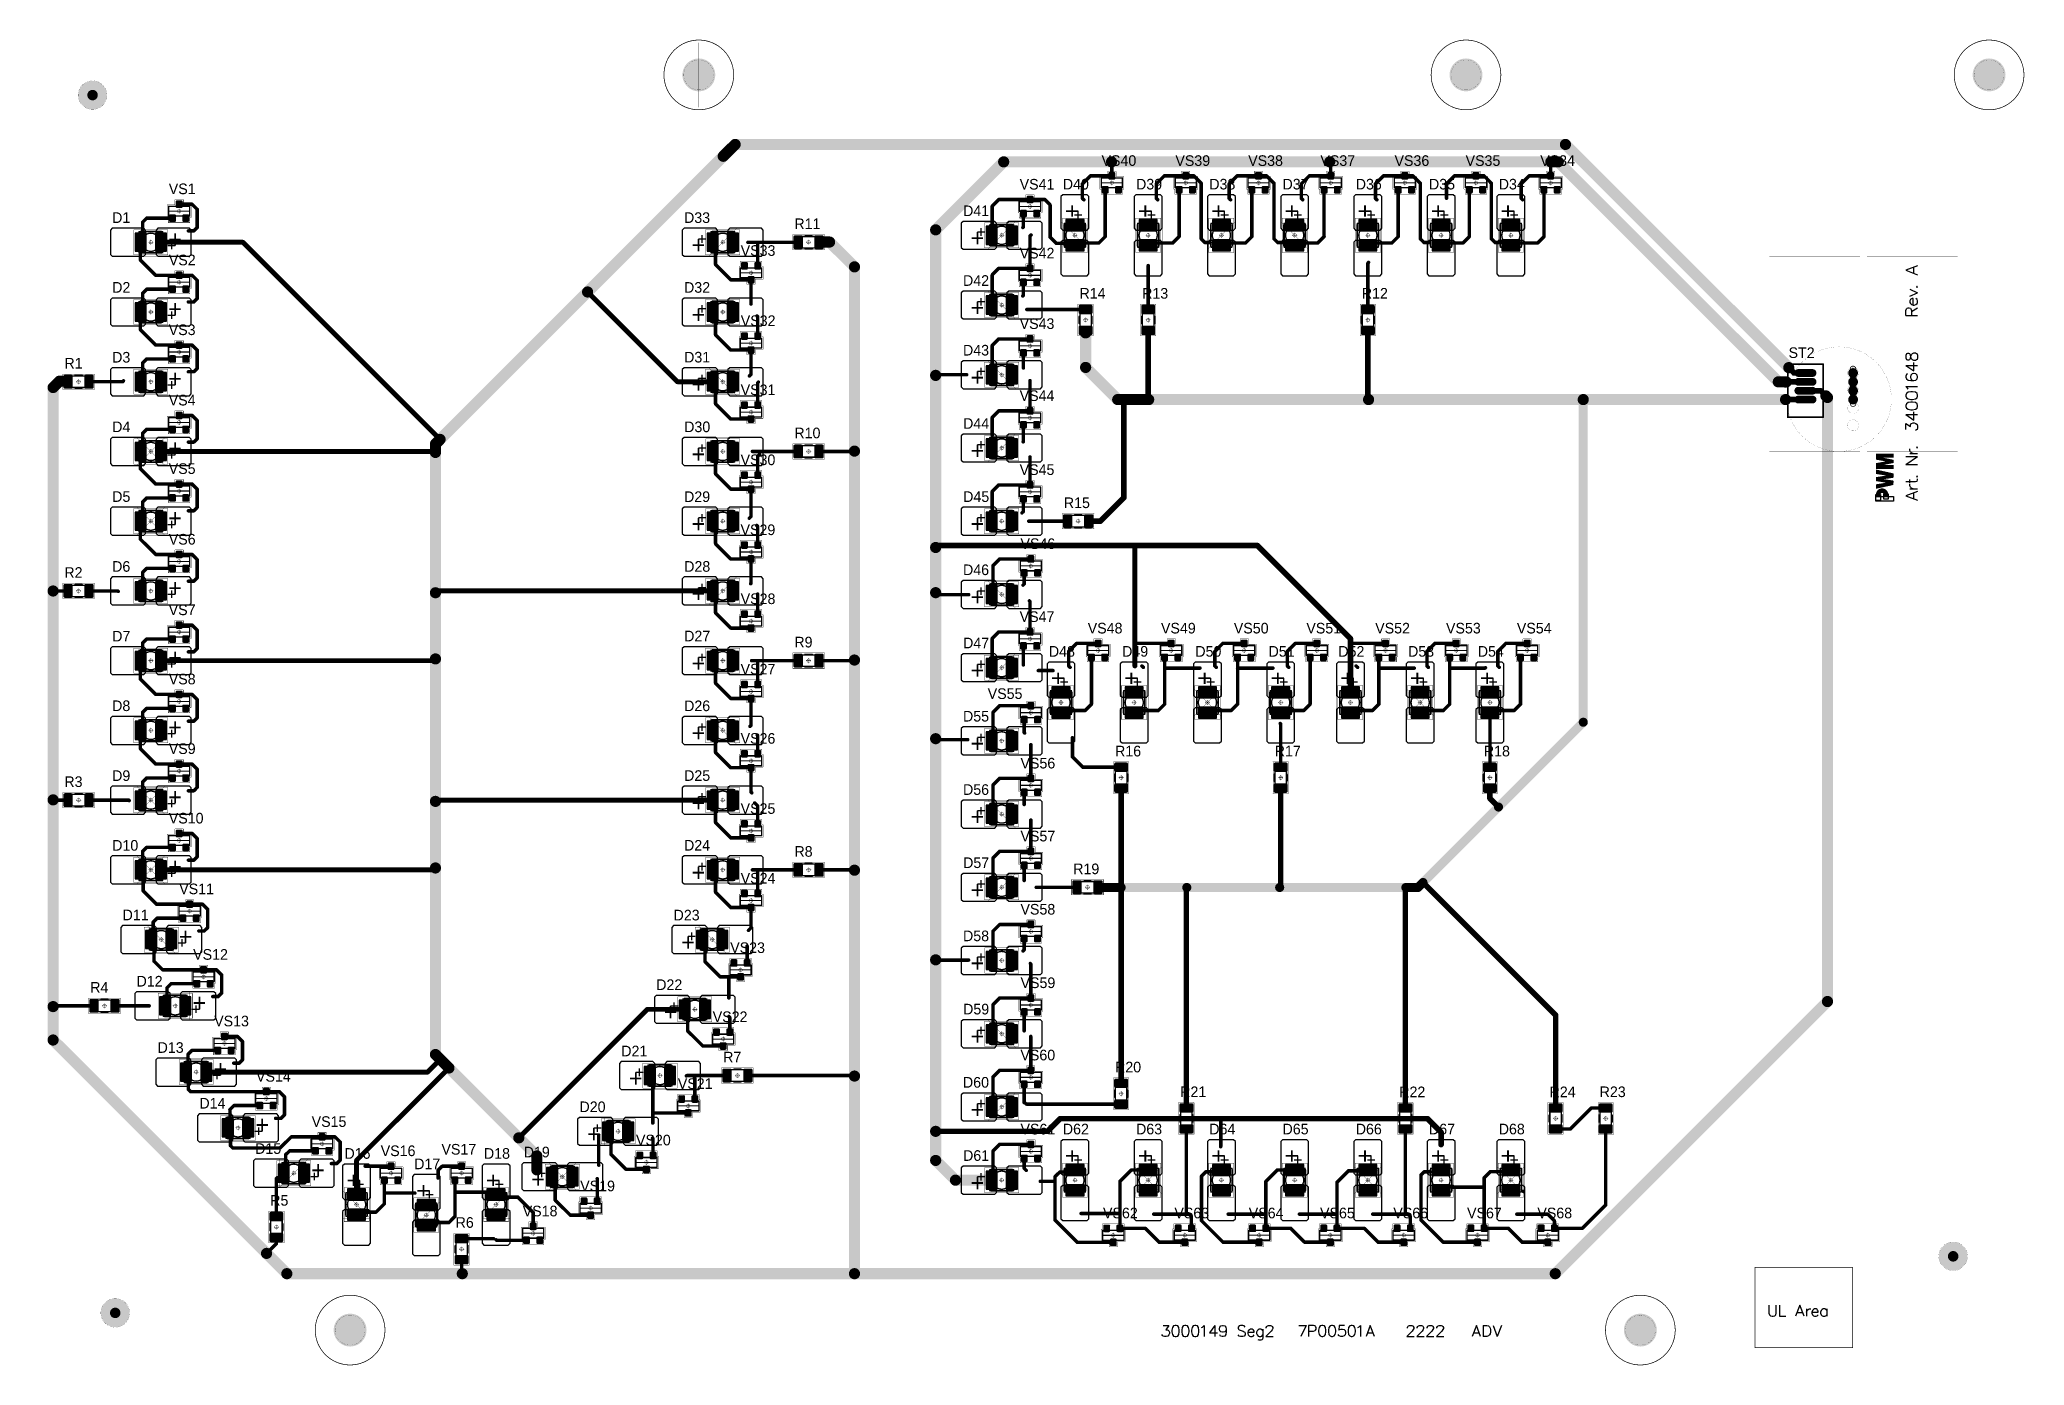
# Model space of a CAD drawing. Header units: millimetres. Extents: x 0 to 775, y 25 to 939.
# Drawn here: x 25.4 to 310, y 25.3 to 215.5 of the extents above.
import ezdxf

# ---------------------------------------------------------------- set-up
doc = ezdxf.new("R2010")
doc.units = ezdxf.units.MM
for name, color, linetype in [('BottomLayer', 5, 'Continuous'), ('BottomSolder', 6, 'Continuous'), ('KeepOutLayer', 6, 'Continuous'), ('Mechanical11', 56, 'Continuous'), ('Mechanical13', 56, 'Continuous'), ('Mechanical15', 56, 'Continuous'), ('Mechanical3', 76, 'Continuous'), ('Mechanical9', 56, 'Continuous'), ('MultiLayer', 9, 'Continuous'), ('TopLayer', 1, 'Continuous'), ('TopOverlay', 2, 'Continuous'), ('TopPaste', 8, 'Continuous'), ('TopSolder', 216, 'Continuous')]:
    doc.layers.add(name, color=color, linetype=linetype)

msp = doc.modelspace()

# ---------------------------------------------------------------- texts
at = {"layer": 'TopOverlay'}
for s, p in [('VS40', (177.64, 197.35)), ('VS39', (188.23, 197.35)), ('VS38', (198.67, 197.35)), ('VS37', (209.02, 197.35)), ('VS36', (219.65, 197.35)), ('VS35', (229.84, 197.35)), ('VS34', (240.54, 197.35)), ('VS1', (43.9, 193.3)), ('VS41', (165.9, 193.96)), ('D40', (172.09, 193.97)), ('D39', (182.59, 193.97)), ('D38', (193.09, 193.97)), ('D37', (203.59, 193.97)), ('D36', (214.09, 193.97)), ('D35', (224.59, 193.97)), ('D34', (234.59, 193.97)), ('D1', (35.78, 189.17)), ('D33', (117.78, 189.17)), ('D41', (157.79, 190.15)), ('R11', (133.6, 188.29)), ('VS33', (125.9, 184.45)), ('VS42', (165.9, 184.08)), ('VS2', (43.91, 183.1)), ('D2', (35.79, 179.17)), ('D32', (117.78, 179.16)), ('D42', (157.78, 180.15)), ('R14', (174.48, 178.32)), ('R13', (183.46, 178.31)), ('R12', (214.96, 178.32)), ('VS3', (43.89, 173.09)), ('VS32', (125.91, 174.39)), ('VS43', (165.9, 173.97)), ('D43', (157.78, 170.16)), ('ST2', (276.15, 169.8)), ('R1', (28.94, 168.29)), ('D3', (35.78, 169.15)), ('D31', (117.79, 169.16)), ('VS31', (125.9, 164.48)), ('VS44', (165.9, 163.64)), ('VS4', (43.89, 163)), ('D4', (35.79, 159.17)), ('D30', (117.8, 159.17)), ('R10', (133.6, 158.29)), ('D44', (157.79, 159.65)), ('VS5', (43.89, 153.18)), ('VS30', (125.89, 154.44)), ('VS45', (165.9, 153.03)), ('D5', (35.79, 149.17)), ('D29', (117.78, 149.15)), ('D45', (157.8, 149.16)), ('R15', (172.24, 148.28)), ('VS29', (125.88, 144.41)), ('VS6', (43.9, 143.05)), ('VS46', (166.02, 142.41)), ('R2', (28.93, 138.28)), ('D6', (35.78, 139.15)), ('D28', (117.8, 139.15)), ('D46', (157.78, 138.67)), ('VS7', (43.89, 132.93)), ('VS28', (125.9, 134.51)), ('VS47', (165.9, 131.95)), ('VS48', (175.66, 130.3)), ('VS49', (186.16, 130.3)), ('VS50', (196.61, 130.3)), ('VS51', (207.01, 130.3)), ('VS52', (216.88, 130.3)), ('VS53', (227.03, 130.3)), ('VS54', (237.19, 130.3)), ('D7', (35.79, 129.15)), ('D27', (117.8, 129.17)), ('R9', (133.6, 128.3)), ('D47', (157.79, 128.17)), ('D48', (170.09, 126.97)), ('D49', (180.59, 126.97)), ('D50', (191.09, 126.97)), ('D51', (201.59, 126.97)), ('D52', (211.59, 126.97)), ('D53', (221.59, 126.97)), ('D54', (231.59, 126.97)), ('VS27', (125.89, 124.42)), ('VS8', (43.9, 123)), ('VS55', (161.32, 120.91)), ('D8', (35.78, 119.17)), ('D26', (117.79, 119.16)), ('D55', (157.78, 117.67)), ('VS9', (43.9, 113.02)), ('VS26', (125.89, 114.49)), ('R16', (179.58, 112.67)), ('R17', (202.47, 112.68)), ('R18', (232.46, 112.67)), ('VS56', (166.02, 110.94)), ('R3', (28.93, 108.28)), ('D9', (35.78, 109.15)), ('D25', (117.79, 109.16)), ('D56', (157.78, 107.15)), ('VS25', (125.89, 104.43)), ('VS10', (43.9, 103.05)), ('D10', (35.79, 99.15)), ('D24', (117.78, 99.16)), ('R8', (133.61, 98.28)), ('VS57', (166.02, 100.48)), ('D57', (157.79, 96.66)), ('R19', (173.58, 95.78)), ('VS11', (45.4, 92.91)), ('VS24', (125.9, 94.44)), ('VS58', (166.02, 89.99)), ('D11', (37.28, 89.17)), ('D23', (116.28, 89.15)), ('VS23', (124.4, 84.48)), ('D58', (157.78, 86.17)), ('VS12', (47.4, 83.51)), ('R4', (32.64, 78.79)), ('D12', (39.28, 79.67)), ('D22', (113.79, 79.17)), ('VS59', (166.03, 79.45)), ('D59', (157.79, 75.67)), ('VS13', (50.41, 73.96)), ('VS22', (121.89, 74.57)), ('D13', (42.3, 70.16)), ('D21', (108.78, 69.66)), ('R7', (123.39, 68.79)), ('VS60', (166.01, 69.08)), ('R20', (179.58, 67.36)), ('VS14', (56.41, 66.03)), ('VS21', (116.89, 64.98)), ('D60', (157.77, 65.17)), ('D14', (48.29, 62.17)), ('D20', (102.79, 61.66)), ('R21', (188.92, 63.81)), ('R22', (220.33, 63.8)), ('R24', (241.88, 63.8)), ('R23', (249.06, 63.81)), ('VS15', (64.39, 59.54)), ('VS61', (166.02, 58.46)), ('D62', (172.09, 58.47)), ('D63', (182.59, 58.47)), ('D64', (193.09, 58.47)), ('D65', (203.59, 58.47)), ('D66', (214.09, 58.47)), ('D67', (224.59, 58.47)), ('D68', (234.59, 58.47)), ('D15', (56.28, 55.67)), ('VS17', (83, 55.57)), ('VS20', (110.89, 56.89)), ('D16', (69.09, 54.97)), ('VS16', (74.29, 55.35)), ('D17', (79.09, 53.47)), ('D18', (89.09, 54.97)), ('D19', (94.79, 55.17)), ('D61', (157.79, 54.67)), ('VS19', (102.89, 50.31)), ('R5', (58.45, 48.24)), ('R6', (85.03, 45.07)), ('VS18', (94.65, 46.71)), ('VS62', (177.85, 46.43)), ('VS63', (188.09, 46.43)), ('VS64', (198.75, 46.43)), ('VS65', (208.97, 46.43)), ('VS66', (219.48, 46.43)), ('VS67', (230.05, 46.43)), ('VS68', (240.13, 46.43))]:
    msp.add_text(s, height=1.524, dxfattribs=at).set_placement(p)

# ---------------------------------------------------------------- blocks, each defined once
blk = doc.blocks.new('SOT23_1')
at = {"layer": 'Mechanical13', "const_width": 0.2}
for points in [[(0.7, 1.52), (-0.7, 1.52)], [(-0.7, -1.52), (-0.7, 1.52)], [(0.7, -1.52), (0.7, 1.52)], [(0.7, -1.52), (-0.7, -1.52)]]:
    blk.add_lwpolyline(points, dxfattribs=at)
at = {"layer": 'Mechanical13', "const_width": 0.1}
for points in [[(-0.75, 1.52, 1), (-0.65, 1.52, 1)], [(-0.75, 1.52, 1), (-0.65, 1.52, 1)], [(0.65, 1.52, 1), (0.75, 1.52, 1)], [(0.65, 1.52, 1), (0.75, 1.52, 1)], [(-0.75, -1.52, 1), (-0.65, -1.52, 1)], [(-0.75, -1.52, 1), (-0.65, -1.52, 1)], [(0.65, -1.52, 1), (0.75, -1.52, 1)], [(0.65, -1.52, 1), (0.75, -1.52, 1)]]:
    blk.add_lwpolyline(points, format="xyb", close=True, dxfattribs=at)
at = {"layer": 'Mechanical15', "const_width": 0.05}
for points in [[(-1.65, -1.55), (-1.65, 1.55)], [(-0.9, 1.55), (-1.65, 1.55)], [(-0.9, 1.55), (-0.9, 1.72)], [(0.9, 1.72), (-0.9, 1.72)], [(0.35, 0), (-0.35, 0)], [(0, -0.35), (0, 0.35)], [(0.9, 0.6), (0.9, 1.72)], [(1.65, 0.6), (0.9, 0.6)], [(1.65, -0.6), (1.65, 0.6)], [(-0.9, -1.55), (-1.65, -1.55)], [(-0.9, -1.72), (-0.9, -1.55)], [(0.9, -1.72), (-0.9, -1.72)], [(1.65, -0.6), (0.9, -0.6)], [(0.9, -1.72), (0.9, -0.6)]]:
    blk.add_lwpolyline(points, dxfattribs=at)
at = {"layer": 'Mechanical15'}
for points, const_width in [([(-1.66, 1.55, 1), (-1.64, 1.55, 1)], 0.025), ([(-1.66, 1.55, 1), (-1.64, 1.55, 1)], 0.025), ([(-0.91, 1.72, 1), (-0.89, 1.72, 1)], 0.025), ([(-0.91, 1.72, 1), (-0.89, 1.72, 1)], 0.025), ([(-0.91, 1.55, 1), (-0.89, 1.55, 1)], 0.025), ([(-0.91, 1.55, 1), (-0.89, 1.55, 1)], 0.025), ([(-0.36, 0, 1), (-0.34, 0, 1)], 0.025), ([(0.25, 0, 1), (-0.25, 0, 1)], 0.05), ([(-0.26, 0, 1), (-0.24, 0, 1)], 0.025), ([(-0.01, 0.35, 1), (0.01, 0.35, 1)], 0.025), ([(0.24, 0, 1), (0.26, 0, 1)], 0.025), ([(0.34, 0, 1), (0.36, 0, 1)], 0.025), ([(0.89, 1.72, 1), (0.91, 1.72, 1)], 0.025), ([(0.89, 1.72, 1), (0.91, 1.72, 1)], 0.025), ([(0.89, 0.6, 1), (0.91, 0.6, 1)], 0.025), ([(0.89, 0.6, 1), (0.91, 0.6, 1)], 0.025), ([(1.64, 0.6, 1), (1.66, 0.6, 1)], 0.025), ([(1.64, 0.6, 1), (1.66, 0.6, 1)], 0.025), ([(-1.66, -1.55, 1), (-1.64, -1.55, 1)], 0.025), ([(-1.66, -1.55, 1), (-1.64, -1.55, 1)], 0.025), ([(-0.91, -1.55, 1), (-0.89, -1.55, 1)], 0.025), ([(-0.91, -1.55, 1), (-0.89, -1.55, 1)], 0.025), ([(-0.91, -1.72, 1), (-0.89, -1.72, 1)], 0.025), ([(-0.91, -1.72, 1), (-0.89, -1.72, 1)], 0.025), ([(-0.01, -0.35, 1), (0.01, -0.35, 1)], 0.025), ([(0.89, -0.6, 1), (0.91, -0.6, 1)], 0.025), ([(0.89, -0.6, 1), (0.91, -0.6, 1)], 0.025), ([(0.89, -1.72, 1), (0.91, -1.72, 1)], 0.025), ([(0.89, -1.72, 1), (0.91, -1.72, 1)], 0.025), ([(1.64, -0.6, 1), (1.66, -0.6, 1)], 0.025), ([(1.64, -0.6, 1), (1.66, -0.6, 1)], 0.025)]:
    blk.add_lwpolyline(points, format="xyb", close=True, dxfattribs=dict(at, const_width=const_width))
at = {"layer": 'TopLayer', "const_width": 0.1}
for points in [[(-1.4, 1.25, 1), (-1.3, 1.25, 1)], [(-1.4, 0.65, 1), (-1.3, 0.65, 1)], [(-0.7, 1.25, 1), (-0.6, 1.25, 1)], [(-0.7, 0.65, 1), (-0.6, 0.65, 1)], [(0.6, 0.3, 1), (0.7, 0.3, 1)], [(1.3, 0.3, 1), (1.4, 0.3, 1)], [(-1.4, -0.65, 1), (-1.3, -0.65, 1)], [(-1.4, -1.25, 1), (-1.3, -1.25, 1)], [(-0.7, -0.65, 1), (-0.6, -0.65, 1)], [(-0.7, -1.25, 1), (-0.6, -1.25, 1)], [(0.6, -0.3, 1), (0.7, -0.3, 1)], [(1.3, -0.3, 1), (1.4, -0.3, 1)]]:
    blk.add_lwpolyline(points, format="xyb", close=True, dxfattribs=at)
at = {"layer": 'TopLayer'}
for points in [[(-1.45, 1.25), (-1.45, 0.65), (-0.55, 1.25), (-0.55, 0.65)], [(-1.35, 1.35), (-1.35, 0.55), (-0.65, 1.35), (-0.65, 0.55)], [(0.55, 0.3), (0.55, -0.3), (1.45, 0.3), (1.45, -0.3)], [(0.65, 0.4), (0.65, -0.4), (1.35, 0.4), (1.35, -0.4)], [(-1.45, -0.65), (-1.45, -1.25), (-0.55, -0.65), (-0.55, -1.25)], [(-1.35, -0.55), (-1.35, -1.35), (-0.65, -0.55), (-0.65, -1.35)]]:
    blk.add_solid(points, dxfattribs=at)
at = {"layer": 'TopOverlay', "const_width": 0.15}
blk.add_lwpolyline([(0, -1.5), (0, 1.5)], dxfattribs=at)
at = {"layer": 'TopOverlay', "const_width": 0.075}
for points in [[(-0.04, 1.5, 1), (0.04, 1.5, 1)], [(-0.04, -1.5, 1), (0.04, -1.5, 1)]]:
    blk.add_lwpolyline(points, format="xyb", close=True, dxfattribs=at)
at = {"layer": 'TopPaste', "const_width": 0.075}
for points in [[(-1.39, 1.25, 1), (-1.31, 1.25, 1)], [(-1.39, 0.65, 1), (-1.31, 0.65, 1)], [(-0.69, 1.25, 1), (-0.61, 1.25, 1)], [(-0.69, 0.65, 1), (-0.61, 0.65, 1)], [(0.61, 0.3, 1), (0.69, 0.3, 1)], [(1.31, 0.3, 1), (1.39, 0.3, 1)], [(-1.39, -0.65, 1), (-1.31, -0.65, 1)], [(-1.39, -1.25, 1), (-1.31, -1.25, 1)], [(-0.69, -0.65, 1), (-0.61, -0.65, 1)], [(-0.69, -1.25, 1), (-0.61, -1.25, 1)], [(0.61, -0.3, 1), (0.69, -0.3, 1)], [(1.31, -0.3, 1), (1.39, -0.3, 1)]]:
    blk.add_lwpolyline(points, format="xyb", close=True, dxfattribs=at)
at = {"layer": 'TopPaste'}
for points in [[(-1.42, 1.25), (-1.42, 0.65), (-0.58, 1.25), (-0.58, 0.65)], [(-1.35, 1.33), (-1.35, 0.58), (-0.65, 1.33), (-0.65, 0.58)], [(0.58, 0.3), (0.58, -0.3), (1.42, 0.3), (1.42, -0.3)], [(0.65, 0.38), (0.65, -0.37), (1.35, 0.38), (1.35, -0.37)], [(-1.42, -0.65), (-1.42, -1.25), (-0.58, -0.65), (-0.58, -1.25)], [(-1.35, -0.58), (-1.35, -1.32), (-0.65, -0.58), (-0.65, -1.32)]]:
    blk.add_solid(points, dxfattribs=at)
at = {"layer": 'TopSolder', "const_width": 0.202}
for points in [[(-1.45, 1.25, 1), (-1.25, 1.25, 1)], [(-1.45, 0.65, 1), (-1.25, 0.65, 1)], [(-0.75, 1.25, 1), (-0.55, 1.25, 1)], [(-0.75, 0.65, 1), (-0.55, 0.65, 1)], [(0.55, 0.3, 1), (0.75, 0.3, 1)], [(1.25, 0.3, 1), (1.45, 0.3, 1)], [(-1.45, -0.65, 1), (-1.25, -0.65, 1)], [(-1.45, -1.25, 1), (-1.25, -1.25, 1)], [(-0.75, -0.65, 1), (-0.55, -0.65, 1)], [(-0.75, -1.25, 1), (-0.55, -1.25, 1)], [(0.55, -0.3, 1), (0.75, -0.3, 1)], [(1.25, -0.3, 1), (1.45, -0.3, 1)]]:
    blk.add_lwpolyline(points, format="xyb", close=True, dxfattribs=at)
at = {"layer": 'TopSolder'}
for points in [[(-1.55, 1.25), (-1.55, 0.65), (-0.45, 1.25), (-0.45, 0.65)], [(-1.35, 1.45), (-1.35, 0.45), (-0.65, 1.45), (-0.65, 0.45)], [(0.45, 0.3), (0.45, -0.3), (1.55, 0.3), (1.55, -0.3)], [(0.65, 0.5), (0.65, -0.5), (1.35, 0.5), (1.35, -0.5)], [(-1.55, -0.65), (-1.55, -1.25), (-0.45, -0.65), (-0.45, -1.25)], [(-1.35, -0.45), (-1.35, -1.45), (-0.65, -0.45), (-0.65, -1.45)]]:
    blk.add_solid(points, dxfattribs=at)
blk = doc.blocks.new('SOT23_2')
at = {"layer": 'Mechanical13', "const_width": 0.2}
for points in [[(0.7, 1.52), (-0.7, 1.52)], [(-0.7, -1.52), (-0.7, 1.52)], [(0.7, -1.52), (0.7, 1.52)], [(0.7, -1.52), (-0.7, -1.52)]]:
    blk.add_lwpolyline(points, dxfattribs=at)
at = {"layer": 'Mechanical13', "const_width": 0.1}
for points in [[(-0.75, 1.52, 1), (-0.65, 1.52, 1)], [(-0.75, 1.52, 1), (-0.65, 1.52, 1)], [(0.65, 1.52, 1), (0.75, 1.52, 1)], [(0.65, 1.52, 1), (0.75, 1.52, 1)], [(-0.75, -1.52, 1), (-0.65, -1.52, 1)], [(-0.75, -1.52, 1), (-0.65, -1.52, 1)], [(0.65, -1.52, 1), (0.75, -1.52, 1)], [(0.65, -1.52, 1), (0.75, -1.52, 1)]]:
    blk.add_lwpolyline(points, format="xyb", close=True, dxfattribs=at)
at = {"layer": 'Mechanical15', "const_width": 0.05}
for points in [[(-1.65, -1.55), (-1.65, 1.55)], [(-0.9, 1.55), (-1.65, 1.55)], [(-0.9, 1.55), (-0.9, 1.72)], [(0.9, 1.72), (-0.9, 1.72)], [(0.35, 0), (-0.35, 0)], [(0, -0.35), (0, 0.35)], [(0.9, 0.6), (0.9, 1.72)], [(1.65, 0.6), (0.9, 0.6)], [(1.65, -0.6), (1.65, 0.6)], [(-0.9, -1.55), (-1.65, -1.55)], [(-0.9, -1.72), (-0.9, -1.55)], [(0.9, -1.72), (-0.9, -1.72)], [(1.65, -0.6), (0.9, -0.6)], [(0.9, -1.72), (0.9, -0.6)]]:
    blk.add_lwpolyline(points, dxfattribs=at)
at = {"layer": 'Mechanical15'}
for points, const_width in [([(-1.66, 1.55, 1), (-1.64, 1.55, 1)], 0.025), ([(-1.66, 1.55, 1), (-1.64, 1.55, 1)], 0.025), ([(-0.91, 1.72, 1), (-0.89, 1.72, 1)], 0.025), ([(-0.91, 1.72, 1), (-0.89, 1.72, 1)], 0.025), ([(-0.91, 1.55, 1), (-0.89, 1.55, 1)], 0.025), ([(-0.91, 1.55, 1), (-0.89, 1.55, 1)], 0.025), ([(-0.36, 0, 1), (-0.34, 0, 1)], 0.025), ([(0.25, 0, 1), (-0.25, 0, 1)], 0.05), ([(-0.26, 0, 1), (-0.24, 0, 1)], 0.025), ([(-0.01, 0.35, 1), (0.01, 0.35, 1)], 0.025), ([(0.24, 0, 1), (0.26, 0, 1)], 0.025), ([(0.34, 0, 1), (0.36, 0, 1)], 0.025), ([(0.89, 1.72, 1), (0.91, 1.72, 1)], 0.025), ([(0.89, 1.72, 1), (0.91, 1.72, 1)], 0.025), ([(0.89, 0.6, 1), (0.91, 0.6, 1)], 0.025), ([(0.89, 0.6, 1), (0.91, 0.6, 1)], 0.025), ([(1.64, 0.6, 1), (1.66, 0.6, 1)], 0.025), ([(1.64, 0.6, 1), (1.66, 0.6, 1)], 0.025), ([(-1.66, -1.55, 1), (-1.64, -1.55, 1)], 0.025), ([(-1.66, -1.55, 1), (-1.64, -1.55, 1)], 0.025), ([(-0.91, -1.55, 1), (-0.89, -1.55, 1)], 0.025), ([(-0.91, -1.55, 1), (-0.89, -1.55, 1)], 0.025), ([(-0.91, -1.72, 1), (-0.89, -1.72, 1)], 0.025), ([(-0.91, -1.72, 1), (-0.89, -1.72, 1)], 0.025), ([(-0.01, -0.35, 1), (0.01, -0.35, 1)], 0.025), ([(0.89, -0.6, 1), (0.91, -0.6, 1)], 0.025), ([(0.89, -0.6, 1), (0.91, -0.6, 1)], 0.025), ([(0.89, -1.72, 1), (0.91, -1.72, 1)], 0.025), ([(0.89, -1.72, 1), (0.91, -1.72, 1)], 0.025), ([(1.64, -0.6, 1), (1.66, -0.6, 1)], 0.025), ([(1.64, -0.6, 1), (1.66, -0.6, 1)], 0.025)]:
    blk.add_lwpolyline(points, format="xyb", close=True, dxfattribs=dict(at, const_width=const_width))
at = {"layer": 'TopLayer', "const_width": 0.1}
for points in [[(-1.4, 1.25, 1), (-1.3, 1.25, 1)], [(-1.4, 0.65, 1), (-1.3, 0.65, 1)], [(-0.7, 1.25, 1), (-0.6, 1.25, 1)], [(-0.7, 0.65, 1), (-0.6, 0.65, 1)], [(0.6, 0.3, 1), (0.7, 0.3, 1)], [(1.3, 0.3, 1), (1.4, 0.3, 1)], [(-1.4, -0.65, 1), (-1.3, -0.65, 1)], [(-1.4, -1.25, 1), (-1.3, -1.25, 1)], [(-0.7, -0.65, 1), (-0.6, -0.65, 1)], [(-0.7, -1.25, 1), (-0.6, -1.25, 1)], [(0.6, -0.3, 1), (0.7, -0.3, 1)], [(1.3, -0.3, 1), (1.4, -0.3, 1)]]:
    blk.add_lwpolyline(points, format="xyb", close=True, dxfattribs=at)
at = {"layer": 'TopLayer'}
for points in [[(-1.45, 1.25), (-1.45, 0.65), (-0.55, 1.25), (-0.55, 0.65)], [(-1.35, 1.35), (-1.35, 0.55), (-0.65, 1.35), (-0.65, 0.55)], [(0.55, 0.3), (0.55, -0.3), (1.45, 0.3), (1.45, -0.3)], [(0.65, 0.4), (0.65, -0.4), (1.35, 0.4), (1.35, -0.4)], [(-1.45, -0.65), (-1.45, -1.25), (-0.55, -0.65), (-0.55, -1.25)], [(-1.35, -0.55), (-1.35, -1.35), (-0.65, -0.55), (-0.65, -1.35)]]:
    blk.add_solid(points, dxfattribs=at)
at = {"layer": 'TopOverlay', "const_width": 0.15}
blk.add_lwpolyline([(0, -1.5), (0, 1.5)], dxfattribs=at)
at = {"layer": 'TopOverlay', "const_width": 0.075}
for points in [[(-0.04, 1.5, 1), (0.04, 1.5, 1)], [(-0.04, -1.5, 1), (0.04, -1.5, 1)]]:
    blk.add_lwpolyline(points, format="xyb", close=True, dxfattribs=at)
at = {"layer": 'TopPaste', "const_width": 0.075}
for points in [[(-1.39, 1.25, 1), (-1.31, 1.25, 1)], [(-1.39, 0.65, 1), (-1.31, 0.65, 1)], [(-0.69, 1.25, 1), (-0.61, 1.25, 1)], [(-0.69, 0.65, 1), (-0.61, 0.65, 1)], [(0.61, 0.3, 1), (0.69, 0.3, 1)], [(1.31, 0.3, 1), (1.39, 0.3, 1)], [(-1.39, -0.65, 1), (-1.31, -0.65, 1)], [(-1.39, -1.25, 1), (-1.31, -1.25, 1)], [(-0.69, -0.65, 1), (-0.61, -0.65, 1)], [(-0.69, -1.25, 1), (-0.61, -1.25, 1)], [(0.61, -0.3, 1), (0.69, -0.3, 1)], [(1.31, -0.3, 1), (1.39, -0.3, 1)]]:
    blk.add_lwpolyline(points, format="xyb", close=True, dxfattribs=at)
at = {"layer": 'TopPaste'}
for points in [[(-1.42, 1.25), (-1.42, 0.65), (-0.58, 1.25), (-0.58, 0.65)], [(-1.35, 1.33), (-1.35, 0.58), (-0.65, 1.33), (-0.65, 0.58)], [(0.58, 0.3), (0.58, -0.3), (1.42, 0.3), (1.42, -0.3)], [(0.65, 0.38), (0.65, -0.37), (1.35, 0.38), (1.35, -0.37)], [(-1.42, -0.65), (-1.42, -1.25), (-0.58, -0.65), (-0.58, -1.25)], [(-1.35, -0.58), (-1.35, -1.32), (-0.65, -0.58), (-0.65, -1.32)]]:
    blk.add_solid(points, dxfattribs=at)
at = {"layer": 'TopSolder', "const_width": 0.202}
for points in [[(-1.45, 1.25, 1), (-1.25, 1.25, 1)], [(-1.45, 0.65, 1), (-1.25, 0.65, 1)], [(-0.75, 1.25, 1), (-0.55, 1.25, 1)], [(-0.75, 0.65, 1), (-0.55, 0.65, 1)], [(0.55, 0.3, 1), (0.75, 0.3, 1)], [(1.25, 0.3, 1), (1.45, 0.3, 1)], [(-1.45, -0.65, 1), (-1.25, -0.65, 1)], [(-1.45, -1.25, 1), (-1.25, -1.25, 1)], [(-0.75, -0.65, 1), (-0.55, -0.65, 1)], [(-0.75, -1.25, 1), (-0.55, -1.25, 1)], [(0.55, -0.3, 1), (0.75, -0.3, 1)], [(1.25, -0.3, 1), (1.45, -0.3, 1)]]:
    blk.add_lwpolyline(points, format="xyb", close=True, dxfattribs=at)
at = {"layer": 'TopSolder'}
for points in [[(-1.55, 1.25), (-1.55, 0.65), (-0.45, 1.25), (-0.45, 0.65)], [(-1.35, 1.45), (-1.35, 0.45), (-0.65, 1.45), (-0.65, 0.45)], [(0.45, 0.3), (0.45, -0.3), (1.55, 0.3), (1.55, -0.3)], [(0.65, 0.5), (0.65, -0.5), (1.35, 0.5), (1.35, -0.5)], [(-1.55, -0.65), (-1.55, -1.25), (-0.45, -0.65), (-0.45, -1.25)], [(-1.35, -0.45), (-1.35, -1.45), (-0.65, -0.45), (-0.65, -1.45)]]:
    blk.add_solid(points, dxfattribs=at)
blk = doc.blocks.new('SOT23_3')
at = {"layer": 'Mechanical13', "const_width": 0.2}
for points in [[(0.7, 1.52), (-0.7, 1.52)], [(-0.7, -1.52), (-0.7, 1.52)], [(0.7, -1.52), (0.7, 1.52)], [(0.7, -1.52), (-0.7, -1.52)]]:
    blk.add_lwpolyline(points, dxfattribs=at)
at = {"layer": 'Mechanical13', "const_width": 0.1}
for points in [[(-0.75, 1.52, 1), (-0.65, 1.52, 1)], [(-0.75, 1.52, 1), (-0.65, 1.52, 1)], [(0.65, 1.52, 1), (0.75, 1.52, 1)], [(0.65, 1.52, 1), (0.75, 1.52, 1)], [(-0.75, -1.52, 1), (-0.65, -1.52, 1)], [(-0.75, -1.52, 1), (-0.65, -1.52, 1)], [(0.65, -1.52, 1), (0.75, -1.52, 1)], [(0.65, -1.52, 1), (0.75, -1.52, 1)]]:
    blk.add_lwpolyline(points, format="xyb", close=True, dxfattribs=at)
at = {"layer": 'Mechanical15', "const_width": 0.05}
for points in [[(-1.65, -1.55), (-1.65, 1.55)], [(-0.9, 1.55), (-1.65, 1.55)], [(-0.9, 1.55), (-0.9, 1.72)], [(0.9, 1.72), (-0.9, 1.72)], [(0.35, 0), (-0.35, 0)], [(0, -0.35), (0, 0.35)], [(0.9, 0.6), (0.9, 1.72)], [(1.65, 0.6), (0.9, 0.6)], [(1.65, -0.6), (1.65, 0.6)], [(-0.9, -1.55), (-1.65, -1.55)], [(-0.9, -1.72), (-0.9, -1.55)], [(0.9, -1.72), (-0.9, -1.72)], [(1.65, -0.6), (0.9, -0.6)], [(0.9, -1.72), (0.9, -0.6)]]:
    blk.add_lwpolyline(points, dxfattribs=at)
at = {"layer": 'Mechanical15'}
for points, const_width in [([(-1.66, 1.55, 1), (-1.64, 1.55, 1)], 0.025), ([(-1.66, 1.55, 1), (-1.64, 1.55, 1)], 0.025), ([(-0.91, 1.72, 1), (-0.89, 1.72, 1)], 0.025), ([(-0.91, 1.72, 1), (-0.89, 1.72, 1)], 0.025), ([(-0.91, 1.55, 1), (-0.89, 1.55, 1)], 0.025), ([(-0.91, 1.55, 1), (-0.89, 1.55, 1)], 0.025), ([(-0.36, 0, 1), (-0.34, 0, 1)], 0.025), ([(0.25, 0, 1), (-0.25, 0, 1)], 0.05), ([(-0.26, 0, 1), (-0.24, 0, 1)], 0.025), ([(-0.01, 0.35, 1), (0.01, 0.35, 1)], 0.025), ([(0.24, 0, 1), (0.26, 0, 1)], 0.025), ([(0.34, 0, 1), (0.36, 0, 1)], 0.025), ([(0.89, 1.72, 1), (0.91, 1.72, 1)], 0.025), ([(0.89, 1.72, 1), (0.91, 1.72, 1)], 0.025), ([(0.89, 0.6, 1), (0.91, 0.6, 1)], 0.025), ([(0.89, 0.6, 1), (0.91, 0.6, 1)], 0.025), ([(1.64, 0.6, 1), (1.66, 0.6, 1)], 0.025), ([(1.64, 0.6, 1), (1.66, 0.6, 1)], 0.025), ([(-1.66, -1.55, 1), (-1.64, -1.55, 1)], 0.025), ([(-1.66, -1.55, 1), (-1.64, -1.55, 1)], 0.025), ([(-0.91, -1.55, 1), (-0.89, -1.55, 1)], 0.025), ([(-0.91, -1.55, 1), (-0.89, -1.55, 1)], 0.025), ([(-0.91, -1.72, 1), (-0.89, -1.72, 1)], 0.025), ([(-0.91, -1.72, 1), (-0.89, -1.72, 1)], 0.025), ([(-0.01, -0.35, 1), (0.01, -0.35, 1)], 0.025), ([(0.89, -0.6, 1), (0.91, -0.6, 1)], 0.025), ([(0.89, -0.6, 1), (0.91, -0.6, 1)], 0.025), ([(0.89, -1.72, 1), (0.91, -1.72, 1)], 0.025), ([(0.89, -1.72, 1), (0.91, -1.72, 1)], 0.025), ([(1.64, -0.6, 1), (1.66, -0.6, 1)], 0.025), ([(1.64, -0.6, 1), (1.66, -0.6, 1)], 0.025)]:
    blk.add_lwpolyline(points, format="xyb", close=True, dxfattribs=dict(at, const_width=const_width))
at = {"layer": 'TopLayer', "const_width": 0.1}
for points in [[(-1.4, 1.25, 1), (-1.3, 1.25, 1)], [(-1.4, 0.65, 1), (-1.3, 0.65, 1)], [(-0.7, 1.25, 1), (-0.6, 1.25, 1)], [(-0.7, 0.65, 1), (-0.6, 0.65, 1)], [(0.6, 0.3, 1), (0.7, 0.3, 1)], [(1.3, 0.3, 1), (1.4, 0.3, 1)], [(-1.4, -0.65, 1), (-1.3, -0.65, 1)], [(-1.4, -1.25, 1), (-1.3, -1.25, 1)], [(-0.7, -0.65, 1), (-0.6, -0.65, 1)], [(-0.7, -1.25, 1), (-0.6, -1.25, 1)], [(0.6, -0.3, 1), (0.7, -0.3, 1)], [(1.3, -0.3, 1), (1.4, -0.3, 1)]]:
    blk.add_lwpolyline(points, format="xyb", close=True, dxfattribs=at)
at = {"layer": 'TopLayer'}
for points in [[(-1.45, 1.25), (-1.45, 0.65), (-0.55, 1.25), (-0.55, 0.65)], [(-1.35, 1.35), (-1.35, 0.55), (-0.65, 1.35), (-0.65, 0.55)], [(0.55, 0.3), (0.55, -0.3), (1.45, 0.3), (1.45, -0.3)], [(0.65, 0.4), (0.65, -0.4), (1.35, 0.4), (1.35, -0.4)], [(-1.45, -0.65), (-1.45, -1.25), (-0.55, -0.65), (-0.55, -1.25)], [(-1.35, -0.55), (-1.35, -1.35), (-0.65, -0.55), (-0.65, -1.35)]]:
    blk.add_solid(points, dxfattribs=at)
at = {"layer": 'TopOverlay', "const_width": 0.15}
blk.add_lwpolyline([(0, -1.5), (0, 1.5)], dxfattribs=at)
at = {"layer": 'TopOverlay', "const_width": 0.075}
for points in [[(-0.04, 1.5, 1), (0.04, 1.5, 1)], [(-0.04, -1.5, 1), (0.04, -1.5, 1)]]:
    blk.add_lwpolyline(points, format="xyb", close=True, dxfattribs=at)
at = {"layer": 'TopPaste', "const_width": 0.075}
for points in [[(-1.39, 1.25, 1), (-1.31, 1.25, 1)], [(-1.39, 0.65, 1), (-1.31, 0.65, 1)], [(-0.69, 1.25, 1), (-0.61, 1.25, 1)], [(-0.69, 0.65, 1), (-0.61, 0.65, 1)], [(0.61, 0.3, 1), (0.69, 0.3, 1)], [(1.31, 0.3, 1), (1.39, 0.3, 1)], [(-1.39, -0.65, 1), (-1.31, -0.65, 1)], [(-1.39, -1.25, 1), (-1.31, -1.25, 1)], [(-0.69, -0.65, 1), (-0.61, -0.65, 1)], [(-0.69, -1.25, 1), (-0.61, -1.25, 1)], [(0.61, -0.3, 1), (0.69, -0.3, 1)], [(1.31, -0.3, 1), (1.39, -0.3, 1)]]:
    blk.add_lwpolyline(points, format="xyb", close=True, dxfattribs=at)
at = {"layer": 'TopPaste'}
for points in [[(-1.42, 1.25), (-1.42, 0.65), (-0.58, 1.25), (-0.58, 0.65)], [(-1.35, 1.33), (-1.35, 0.58), (-0.65, 1.33), (-0.65, 0.58)], [(0.58, 0.3), (0.58, -0.3), (1.42, 0.3), (1.42, -0.3)], [(0.65, 0.38), (0.65, -0.37), (1.35, 0.38), (1.35, -0.37)], [(-1.42, -0.65), (-1.42, -1.25), (-0.58, -0.65), (-0.58, -1.25)], [(-1.35, -0.58), (-1.35, -1.32), (-0.65, -0.58), (-0.65, -1.32)]]:
    blk.add_solid(points, dxfattribs=at)
at = {"layer": 'TopSolder', "const_width": 0.202}
for points in [[(-1.45, 1.25, 1), (-1.25, 1.25, 1)], [(-1.45, 0.65, 1), (-1.25, 0.65, 1)], [(-0.75, 1.25, 1), (-0.55, 1.25, 1)], [(-0.75, 0.65, 1), (-0.55, 0.65, 1)], [(0.55, 0.3, 1), (0.75, 0.3, 1)], [(1.25, 0.3, 1), (1.45, 0.3, 1)], [(-1.45, -0.65, 1), (-1.25, -0.65, 1)], [(-1.45, -1.25, 1), (-1.25, -1.25, 1)], [(-0.75, -0.65, 1), (-0.55, -0.65, 1)], [(-0.75, -1.25, 1), (-0.55, -1.25, 1)], [(0.55, -0.3, 1), (0.75, -0.3, 1)], [(1.25, -0.3, 1), (1.45, -0.3, 1)]]:
    blk.add_lwpolyline(points, format="xyb", close=True, dxfattribs=at)
at = {"layer": 'TopSolder'}
for points in [[(-1.55, 1.25), (-1.55, 0.65), (-0.45, 1.25), (-0.45, 0.65)], [(-1.35, 1.45), (-1.35, 0.45), (-0.65, 1.45), (-0.65, 0.45)], [(0.45, 0.3), (0.45, -0.3), (1.55, 0.3), (1.55, -0.3)], [(0.65, 0.5), (0.65, -0.5), (1.35, 0.5), (1.35, -0.5)], [(-1.55, -0.65), (-1.55, -1.25), (-0.45, -0.65), (-0.45, -1.25)], [(-1.35, -0.45), (-1.35, -1.45), (-0.65, -0.45), (-0.65, -1.45)]]:
    blk.add_solid(points, dxfattribs=at)
blk = doc.blocks.new('SOT23_4')
at = {"layer": 'Mechanical13', "const_width": 0.2}
for points in [[(0.7, 1.52), (-0.7, 1.52)], [(-0.7, -1.52), (-0.7, 1.52)], [(0.7, -1.52), (0.7, 1.52)], [(0.7, -1.52), (-0.7, -1.52)]]:
    blk.add_lwpolyline(points, dxfattribs=at)
at = {"layer": 'Mechanical13', "const_width": 0.1}
for points in [[(-0.75, 1.52, 1), (-0.65, 1.52, 1)], [(-0.75, 1.52, 1), (-0.65, 1.52, 1)], [(0.65, 1.52, 1), (0.75, 1.52, 1)], [(0.65, 1.52, 1), (0.75, 1.52, 1)], [(-0.75, -1.52, 1), (-0.65, -1.52, 1)], [(-0.75, -1.52, 1), (-0.65, -1.52, 1)], [(0.65, -1.52, 1), (0.75, -1.52, 1)], [(0.65, -1.52, 1), (0.75, -1.52, 1)]]:
    blk.add_lwpolyline(points, format="xyb", close=True, dxfattribs=at)
at = {"layer": 'Mechanical15', "const_width": 0.05}
for points in [[(-1.65, -1.55), (-1.65, 1.55)], [(-0.9, 1.55), (-1.65, 1.55)], [(-0.9, 1.55), (-0.9, 1.72)], [(0.9, 1.72), (-0.9, 1.72)], [(0.35, 0), (-0.35, 0)], [(0, -0.35), (0, 0.35)], [(0.9, 0.6), (0.9, 1.72)], [(1.65, 0.6), (0.9, 0.6)], [(1.65, -0.6), (1.65, 0.6)], [(-0.9, -1.55), (-1.65, -1.55)], [(-0.9, -1.72), (-0.9, -1.55)], [(0.9, -1.72), (-0.9, -1.72)], [(1.65, -0.6), (0.9, -0.6)], [(0.9, -1.72), (0.9, -0.6)]]:
    blk.add_lwpolyline(points, dxfattribs=at)
at = {"layer": 'Mechanical15'}
for points, const_width in [([(-1.66, 1.55, 1), (-1.64, 1.55, 1)], 0.025), ([(-1.66, 1.55, 1), (-1.64, 1.55, 1)], 0.025), ([(-0.91, 1.72, 1), (-0.89, 1.72, 1)], 0.025), ([(-0.91, 1.72, 1), (-0.89, 1.72, 1)], 0.025), ([(-0.91, 1.55, 1), (-0.89, 1.55, 1)], 0.025), ([(-0.91, 1.55, 1), (-0.89, 1.55, 1)], 0.025), ([(-0.36, 0, 1), (-0.34, 0, 1)], 0.025), ([(0.25, 0, 1), (-0.25, 0, 1)], 0.05), ([(-0.26, 0, 1), (-0.24, 0, 1)], 0.025), ([(-0.01, 0.35, 1), (0.01, 0.35, 1)], 0.025), ([(0.24, 0, 1), (0.26, 0, 1)], 0.025), ([(0.34, 0, 1), (0.36, 0, 1)], 0.025), ([(0.89, 1.72, 1), (0.91, 1.72, 1)], 0.025), ([(0.89, 1.72, 1), (0.91, 1.72, 1)], 0.025), ([(0.89, 0.6, 1), (0.91, 0.6, 1)], 0.025), ([(0.89, 0.6, 1), (0.91, 0.6, 1)], 0.025), ([(1.64, 0.6, 1), (1.66, 0.6, 1)], 0.025), ([(1.64, 0.6, 1), (1.66, 0.6, 1)], 0.025), ([(-1.66, -1.55, 1), (-1.64, -1.55, 1)], 0.025), ([(-1.66, -1.55, 1), (-1.64, -1.55, 1)], 0.025), ([(-0.91, -1.55, 1), (-0.89, -1.55, 1)], 0.025), ([(-0.91, -1.55, 1), (-0.89, -1.55, 1)], 0.025), ([(-0.91, -1.72, 1), (-0.89, -1.72, 1)], 0.025), ([(-0.91, -1.72, 1), (-0.89, -1.72, 1)], 0.025), ([(-0.01, -0.35, 1), (0.01, -0.35, 1)], 0.025), ([(0.89, -0.6, 1), (0.91, -0.6, 1)], 0.025), ([(0.89, -0.6, 1), (0.91, -0.6, 1)], 0.025), ([(0.89, -1.72, 1), (0.91, -1.72, 1)], 0.025), ([(0.89, -1.72, 1), (0.91, -1.72, 1)], 0.025), ([(1.64, -0.6, 1), (1.66, -0.6, 1)], 0.025), ([(1.64, -0.6, 1), (1.66, -0.6, 1)], 0.025)]:
    blk.add_lwpolyline(points, format="xyb", close=True, dxfattribs=dict(at, const_width=const_width))
at = {"layer": 'TopLayer', "const_width": 0.1}
for points in [[(-1.4, 1.25, 1), (-1.3, 1.25, 1)], [(-1.4, 0.65, 1), (-1.3, 0.65, 1)], [(-0.7, 1.25, 1), (-0.6, 1.25, 1)], [(-0.7, 0.65, 1), (-0.6, 0.65, 1)], [(0.6, 0.3, 1), (0.7, 0.3, 1)], [(1.3, 0.3, 1), (1.4, 0.3, 1)], [(-1.4, -0.65, 1), (-1.3, -0.65, 1)], [(-1.4, -1.25, 1), (-1.3, -1.25, 1)], [(-0.7, -0.65, 1), (-0.6, -0.65, 1)], [(-0.7, -1.25, 1), (-0.6, -1.25, 1)], [(0.6, -0.3, 1), (0.7, -0.3, 1)], [(1.3, -0.3, 1), (1.4, -0.3, 1)]]:
    blk.add_lwpolyline(points, format="xyb", close=True, dxfattribs=at)
at = {"layer": 'TopLayer'}
for points in [[(-1.45, 1.25), (-1.45, 0.65), (-0.55, 1.25), (-0.55, 0.65)], [(-1.35, 1.35), (-1.35, 0.55), (-0.65, 1.35), (-0.65, 0.55)], [(0.55, 0.3), (0.55, -0.3), (1.45, 0.3), (1.45, -0.3)], [(0.65, 0.4), (0.65, -0.4), (1.35, 0.4), (1.35, -0.4)], [(-1.45, -0.65), (-1.45, -1.25), (-0.55, -0.65), (-0.55, -1.25)], [(-1.35, -0.55), (-1.35, -1.35), (-0.65, -0.55), (-0.65, -1.35)]]:
    blk.add_solid(points, dxfattribs=at)
at = {"layer": 'TopOverlay', "const_width": 0.15}
blk.add_lwpolyline([(0, -1.5), (0, 1.5)], dxfattribs=at)
at = {"layer": 'TopOverlay', "const_width": 0.075}
for points in [[(-0.04, 1.5, 1), (0.04, 1.5, 1)], [(-0.04, -1.5, 1), (0.04, -1.5, 1)]]:
    blk.add_lwpolyline(points, format="xyb", close=True, dxfattribs=at)
at = {"layer": 'TopPaste', "const_width": 0.075}
for points in [[(-1.39, 1.25, 1), (-1.31, 1.25, 1)], [(-1.39, 0.65, 1), (-1.31, 0.65, 1)], [(-0.69, 1.25, 1), (-0.61, 1.25, 1)], [(-0.69, 0.65, 1), (-0.61, 0.65, 1)], [(0.61, 0.3, 1), (0.69, 0.3, 1)], [(1.31, 0.3, 1), (1.39, 0.3, 1)], [(-1.39, -0.65, 1), (-1.31, -0.65, 1)], [(-1.39, -1.25, 1), (-1.31, -1.25, 1)], [(-0.69, -0.65, 1), (-0.61, -0.65, 1)], [(-0.69, -1.25, 1), (-0.61, -1.25, 1)], [(0.61, -0.3, 1), (0.69, -0.3, 1)], [(1.31, -0.3, 1), (1.39, -0.3, 1)]]:
    blk.add_lwpolyline(points, format="xyb", close=True, dxfattribs=at)
at = {"layer": 'TopPaste'}
for points in [[(-1.42, 1.25), (-1.42, 0.65), (-0.58, 1.25), (-0.58, 0.65)], [(-1.35, 1.33), (-1.35, 0.58), (-0.65, 1.33), (-0.65, 0.58)], [(0.58, 0.3), (0.58, -0.3), (1.42, 0.3), (1.42, -0.3)], [(0.65, 0.38), (0.65, -0.37), (1.35, 0.38), (1.35, -0.37)], [(-1.42, -0.65), (-1.42, -1.25), (-0.58, -0.65), (-0.58, -1.25)], [(-1.35, -0.58), (-1.35, -1.32), (-0.65, -0.58), (-0.65, -1.32)]]:
    blk.add_solid(points, dxfattribs=at)
at = {"layer": 'TopSolder', "const_width": 0.202}
for points in [[(-1.45, 1.25, 1), (-1.25, 1.25, 1)], [(-1.45, 0.65, 1), (-1.25, 0.65, 1)], [(-0.75, 1.25, 1), (-0.55, 1.25, 1)], [(-0.75, 0.65, 1), (-0.55, 0.65, 1)], [(0.55, 0.3, 1), (0.75, 0.3, 1)], [(1.25, 0.3, 1), (1.45, 0.3, 1)], [(-1.45, -0.65, 1), (-1.25, -0.65, 1)], [(-1.45, -1.25, 1), (-1.25, -1.25, 1)], [(-0.75, -0.65, 1), (-0.55, -0.65, 1)], [(-0.75, -1.25, 1), (-0.55, -1.25, 1)], [(0.55, -0.3, 1), (0.75, -0.3, 1)], [(1.25, -0.3, 1), (1.45, -0.3, 1)]]:
    blk.add_lwpolyline(points, format="xyb", close=True, dxfattribs=at)
at = {"layer": 'TopSolder'}
for points in [[(-1.55, 1.25), (-1.55, 0.65), (-0.45, 1.25), (-0.45, 0.65)], [(-1.35, 1.45), (-1.35, 0.45), (-0.65, 1.45), (-0.65, 0.45)], [(0.45, 0.3), (0.45, -0.3), (1.55, 0.3), (1.55, -0.3)], [(0.65, 0.5), (0.65, -0.5), (1.35, 0.5), (1.35, -0.5)], [(-1.55, -0.65), (-1.55, -1.25), (-0.45, -0.65), (-0.45, -1.25)], [(-1.35, -0.45), (-1.35, -1.45), (-0.65, -0.45), (-0.65, -1.45)]]:
    blk.add_solid(points, dxfattribs=at)
blk = doc.blocks.new('SOT23_5')
at = {"layer": 'Mechanical13', "const_width": 0.2}
for points in [[(0.7, 1.52), (-0.7, 1.52)], [(-0.7, -1.52), (-0.7, 1.52)], [(0.7, -1.52), (0.7, 1.52)], [(0.7, -1.52), (-0.7, -1.52)]]:
    blk.add_lwpolyline(points, dxfattribs=at)
at = {"layer": 'Mechanical13', "const_width": 0.1}
for points in [[(-0.75, 1.52, 1), (-0.65, 1.52, 1)], [(-0.75, 1.52, 1), (-0.65, 1.52, 1)], [(0.65, 1.52, 1), (0.75, 1.52, 1)], [(0.65, 1.52, 1), (0.75, 1.52, 1)], [(-0.75, -1.52, 1), (-0.65, -1.52, 1)], [(-0.75, -1.52, 1), (-0.65, -1.52, 1)], [(0.65, -1.52, 1), (0.75, -1.52, 1)], [(0.65, -1.52, 1), (0.75, -1.52, 1)]]:
    blk.add_lwpolyline(points, format="xyb", close=True, dxfattribs=at)
at = {"layer": 'Mechanical15', "const_width": 0.05}
for points in [[(-1.65, -1.55), (-1.65, 1.55)], [(-0.9, 1.55), (-1.65, 1.55)], [(-0.9, 1.55), (-0.9, 1.72)], [(0.9, 1.72), (-0.9, 1.72)], [(0.35, 0), (-0.35, 0)], [(0, -0.35), (0, 0.35)], [(0.9, 0.6), (0.9, 1.72)], [(1.65, 0.6), (0.9, 0.6)], [(1.65, -0.6), (1.65, 0.6)], [(-0.9, -1.55), (-1.65, -1.55)], [(-0.9, -1.72), (-0.9, -1.55)], [(0.9, -1.72), (-0.9, -1.72)], [(1.65, -0.6), (0.9, -0.6)], [(0.9, -1.72), (0.9, -0.6)]]:
    blk.add_lwpolyline(points, dxfattribs=at)
at = {"layer": 'Mechanical15'}
for points, const_width in [([(-1.66, 1.55, 1), (-1.64, 1.55, 1)], 0.025), ([(-1.66, 1.55, 1), (-1.64, 1.55, 1)], 0.025), ([(-0.91, 1.72, 1), (-0.89, 1.72, 1)], 0.025), ([(-0.91, 1.72, 1), (-0.89, 1.72, 1)], 0.025), ([(-0.91, 1.55, 1), (-0.89, 1.55, 1)], 0.025), ([(-0.91, 1.55, 1), (-0.89, 1.55, 1)], 0.025), ([(-0.36, 0, 1), (-0.34, 0, 1)], 0.025), ([(0.25, 0, 1), (-0.25, 0, 1)], 0.05), ([(-0.26, 0, 1), (-0.24, 0, 1)], 0.025), ([(-0.01, 0.35, 1), (0.01, 0.35, 1)], 0.025), ([(0.24, 0, 1), (0.26, 0, 1)], 0.025), ([(0.34, 0, 1), (0.36, 0, 1)], 0.025), ([(0.89, 1.72, 1), (0.91, 1.72, 1)], 0.025), ([(0.89, 1.72, 1), (0.91, 1.72, 1)], 0.025), ([(0.89, 0.6, 1), (0.91, 0.6, 1)], 0.025), ([(0.89, 0.6, 1), (0.91, 0.6, 1)], 0.025), ([(1.64, 0.6, 1), (1.66, 0.6, 1)], 0.025), ([(1.64, 0.6, 1), (1.66, 0.6, 1)], 0.025), ([(-1.66, -1.55, 1), (-1.64, -1.55, 1)], 0.025), ([(-1.66, -1.55, 1), (-1.64, -1.55, 1)], 0.025), ([(-0.91, -1.55, 1), (-0.89, -1.55, 1)], 0.025), ([(-0.91, -1.55, 1), (-0.89, -1.55, 1)], 0.025), ([(-0.91, -1.72, 1), (-0.89, -1.72, 1)], 0.025), ([(-0.91, -1.72, 1), (-0.89, -1.72, 1)], 0.025), ([(-0.01, -0.35, 1), (0.01, -0.35, 1)], 0.025), ([(0.89, -0.6, 1), (0.91, -0.6, 1)], 0.025), ([(0.89, -0.6, 1), (0.91, -0.6, 1)], 0.025), ([(0.89, -1.72, 1), (0.91, -1.72, 1)], 0.025), ([(0.89, -1.72, 1), (0.91, -1.72, 1)], 0.025), ([(1.64, -0.6, 1), (1.66, -0.6, 1)], 0.025), ([(1.64, -0.6, 1), (1.66, -0.6, 1)], 0.025)]:
    blk.add_lwpolyline(points, format="xyb", close=True, dxfattribs=dict(at, const_width=const_width))
at = {"layer": 'TopLayer', "const_width": 0.1}
for points in [[(-1.4, 1.25, 1), (-1.3, 1.25, 1)], [(-1.4, 0.65, 1), (-1.3, 0.65, 1)], [(-0.7, 1.25, 1), (-0.6, 1.25, 1)], [(-0.7, 0.65, 1), (-0.6, 0.65, 1)], [(0.6, 0.3, 1), (0.7, 0.3, 1)], [(1.3, 0.3, 1), (1.4, 0.3, 1)], [(-1.4, -0.65, 1), (-1.3, -0.65, 1)], [(-1.4, -1.25, 1), (-1.3, -1.25, 1)], [(-0.7, -0.65, 1), (-0.6, -0.65, 1)], [(-0.7, -1.25, 1), (-0.6, -1.25, 1)], [(0.6, -0.3, 1), (0.7, -0.3, 1)], [(1.3, -0.3, 1), (1.4, -0.3, 1)]]:
    blk.add_lwpolyline(points, format="xyb", close=True, dxfattribs=at)
at = {"layer": 'TopLayer'}
for points in [[(-1.45, 1.25), (-1.45, 0.65), (-0.55, 1.25), (-0.55, 0.65)], [(-1.35, 1.35), (-1.35, 0.55), (-0.65, 1.35), (-0.65, 0.55)], [(0.55, 0.3), (0.55, -0.3), (1.45, 0.3), (1.45, -0.3)], [(0.65, 0.4), (0.65, -0.4), (1.35, 0.4), (1.35, -0.4)], [(-1.45, -0.65), (-1.45, -1.25), (-0.55, -0.65), (-0.55, -1.25)], [(-1.35, -0.55), (-1.35, -1.35), (-0.65, -0.55), (-0.65, -1.35)]]:
    blk.add_solid(points, dxfattribs=at)
at = {"layer": 'TopOverlay', "const_width": 0.15}
blk.add_lwpolyline([(0, -1.5), (0, 1.5)], dxfattribs=at)
at = {"layer": 'TopOverlay', "const_width": 0.075}
for points in [[(-0.04, 1.5, 1), (0.04, 1.5, 1)], [(-0.04, -1.5, 1), (0.04, -1.5, 1)]]:
    blk.add_lwpolyline(points, format="xyb", close=True, dxfattribs=at)
at = {"layer": 'TopPaste', "const_width": 0.075}
for points in [[(-1.39, 1.25, 1), (-1.31, 1.25, 1)], [(-1.39, 0.65, 1), (-1.31, 0.65, 1)], [(-0.69, 1.25, 1), (-0.61, 1.25, 1)], [(-0.69, 0.65, 1), (-0.61, 0.65, 1)], [(0.61, 0.3, 1), (0.69, 0.3, 1)], [(1.31, 0.3, 1), (1.39, 0.3, 1)], [(-1.39, -0.65, 1), (-1.31, -0.65, 1)], [(-1.39, -1.25, 1), (-1.31, -1.25, 1)], [(-0.69, -0.65, 1), (-0.61, -0.65, 1)], [(-0.69, -1.25, 1), (-0.61, -1.25, 1)], [(0.61, -0.3, 1), (0.69, -0.3, 1)], [(1.31, -0.3, 1), (1.39, -0.3, 1)]]:
    blk.add_lwpolyline(points, format="xyb", close=True, dxfattribs=at)
at = {"layer": 'TopPaste'}
for points in [[(-1.42, 1.25), (-1.42, 0.65), (-0.58, 1.25), (-0.58, 0.65)], [(-1.35, 1.33), (-1.35, 0.58), (-0.65, 1.33), (-0.65, 0.58)], [(0.58, 0.3), (0.58, -0.3), (1.42, 0.3), (1.42, -0.3)], [(0.65, 0.38), (0.65, -0.37), (1.35, 0.38), (1.35, -0.37)], [(-1.42, -0.65), (-1.42, -1.25), (-0.58, -0.65), (-0.58, -1.25)], [(-1.35, -0.58), (-1.35, -1.32), (-0.65, -0.58), (-0.65, -1.32)]]:
    blk.add_solid(points, dxfattribs=at)
at = {"layer": 'TopSolder', "const_width": 0.202}
for points in [[(-1.45, 1.25, 1), (-1.25, 1.25, 1)], [(-1.45, 0.65, 1), (-1.25, 0.65, 1)], [(-0.75, 1.25, 1), (-0.55, 1.25, 1)], [(-0.75, 0.65, 1), (-0.55, 0.65, 1)], [(0.55, 0.3, 1), (0.75, 0.3, 1)], [(1.25, 0.3, 1), (1.45, 0.3, 1)], [(-1.45, -0.65, 1), (-1.25, -0.65, 1)], [(-1.45, -1.25, 1), (-1.25, -1.25, 1)], [(-0.75, -0.65, 1), (-0.55, -0.65, 1)], [(-0.75, -1.25, 1), (-0.55, -1.25, 1)], [(0.55, -0.3, 1), (0.75, -0.3, 1)], [(1.25, -0.3, 1), (1.45, -0.3, 1)]]:
    blk.add_lwpolyline(points, format="xyb", close=True, dxfattribs=at)
at = {"layer": 'TopSolder'}
for points in [[(-1.55, 1.25), (-1.55, 0.65), (-0.45, 1.25), (-0.45, 0.65)], [(-1.35, 1.45), (-1.35, 0.45), (-0.65, 1.45), (-0.65, 0.45)], [(0.45, 0.3), (0.45, -0.3), (1.55, 0.3), (1.55, -0.3)], [(0.65, 0.5), (0.65, -0.5), (1.35, 0.5), (1.35, -0.5)], [(-1.55, -0.65), (-1.55, -1.25), (-0.45, -0.65), (-0.45, -1.25)], [(-1.35, -0.45), (-1.35, -1.45), (-0.65, -0.45), (-0.65, -1.45)]]:
    blk.add_solid(points, dxfattribs=at)
blk = doc.blocks.new('SOT23_6')
at = {"layer": 'Mechanical13', "const_width": 0.2}
for points in [[(0.7, 1.52), (-0.7, 1.52)], [(-0.7, -1.52), (-0.7, 1.52)], [(0.7, -1.52), (0.7, 1.52)], [(0.7, -1.52), (-0.7, -1.52)]]:
    blk.add_lwpolyline(points, dxfattribs=at)
at = {"layer": 'Mechanical13', "const_width": 0.1}
for points in [[(-0.75, 1.52, 1), (-0.65, 1.52, 1)], [(-0.75, 1.52, 1), (-0.65, 1.52, 1)], [(0.65, 1.52, 1), (0.75, 1.52, 1)], [(0.65, 1.52, 1), (0.75, 1.52, 1)], [(-0.75, -1.52, 1), (-0.65, -1.52, 1)], [(-0.75, -1.52, 1), (-0.65, -1.52, 1)], [(0.65, -1.52, 1), (0.75, -1.52, 1)], [(0.65, -1.52, 1), (0.75, -1.52, 1)]]:
    blk.add_lwpolyline(points, format="xyb", close=True, dxfattribs=at)
at = {"layer": 'Mechanical15', "const_width": 0.05}
for points in [[(-1.65, -1.55), (-1.65, 1.55)], [(-0.9, 1.55), (-1.65, 1.55)], [(-0.9, 1.55), (-0.9, 1.72)], [(0.9, 1.72), (-0.9, 1.72)], [(0.35, 0), (-0.35, 0)], [(0, -0.35), (0, 0.35)], [(0.9, 0.6), (0.9, 1.72)], [(1.65, 0.6), (0.9, 0.6)], [(1.65, -0.6), (1.65, 0.6)], [(-0.9, -1.55), (-1.65, -1.55)], [(-0.9, -1.72), (-0.9, -1.55)], [(0.9, -1.72), (-0.9, -1.72)], [(1.65, -0.6), (0.9, -0.6)], [(0.9, -1.72), (0.9, -0.6)]]:
    blk.add_lwpolyline(points, dxfattribs=at)
at = {"layer": 'Mechanical15'}
for points, const_width in [([(-1.66, 1.55, 1), (-1.64, 1.55, 1)], 0.025), ([(-1.66, 1.55, 1), (-1.64, 1.55, 1)], 0.025), ([(-0.91, 1.72, 1), (-0.89, 1.72, 1)], 0.025), ([(-0.91, 1.72, 1), (-0.89, 1.72, 1)], 0.025), ([(-0.91, 1.55, 1), (-0.89, 1.55, 1)], 0.025), ([(-0.91, 1.55, 1), (-0.89, 1.55, 1)], 0.025), ([(-0.36, 0, 1), (-0.34, 0, 1)], 0.025), ([(0.25, 0, 1), (-0.25, 0, 1)], 0.05), ([(-0.26, 0, 1), (-0.24, 0, 1)], 0.025), ([(-0.01, 0.35, 1), (0.01, 0.35, 1)], 0.025), ([(0.24, 0, 1), (0.26, 0, 1)], 0.025), ([(0.34, 0, 1), (0.36, 0, 1)], 0.025), ([(0.89, 1.72, 1), (0.91, 1.72, 1)], 0.025), ([(0.89, 1.72, 1), (0.91, 1.72, 1)], 0.025), ([(0.89, 0.6, 1), (0.91, 0.6, 1)], 0.025), ([(0.89, 0.6, 1), (0.91, 0.6, 1)], 0.025), ([(1.64, 0.6, 1), (1.66, 0.6, 1)], 0.025), ([(1.64, 0.6, 1), (1.66, 0.6, 1)], 0.025), ([(-1.66, -1.55, 1), (-1.64, -1.55, 1)], 0.025), ([(-1.66, -1.55, 1), (-1.64, -1.55, 1)], 0.025), ([(-0.91, -1.55, 1), (-0.89, -1.55, 1)], 0.025), ([(-0.91, -1.55, 1), (-0.89, -1.55, 1)], 0.025), ([(-0.91, -1.72, 1), (-0.89, -1.72, 1)], 0.025), ([(-0.91, -1.72, 1), (-0.89, -1.72, 1)], 0.025), ([(-0.01, -0.35, 1), (0.01, -0.35, 1)], 0.025), ([(0.89, -0.6, 1), (0.91, -0.6, 1)], 0.025), ([(0.89, -0.6, 1), (0.91, -0.6, 1)], 0.025), ([(0.89, -1.72, 1), (0.91, -1.72, 1)], 0.025), ([(0.89, -1.72, 1), (0.91, -1.72, 1)], 0.025), ([(1.64, -0.6, 1), (1.66, -0.6, 1)], 0.025), ([(1.64, -0.6, 1), (1.66, -0.6, 1)], 0.025)]:
    blk.add_lwpolyline(points, format="xyb", close=True, dxfattribs=dict(at, const_width=const_width))
at = {"layer": 'TopLayer', "const_width": 0.1}
for points in [[(-1.4, 1.25, 1), (-1.3, 1.25, 1)], [(-1.4, 0.65, 1), (-1.3, 0.65, 1)], [(-0.7, 1.25, 1), (-0.6, 1.25, 1)], [(-0.7, 0.65, 1), (-0.6, 0.65, 1)], [(0.6, 0.3, 1), (0.7, 0.3, 1)], [(1.3, 0.3, 1), (1.4, 0.3, 1)], [(-1.4, -0.65, 1), (-1.3, -0.65, 1)], [(-1.4, -1.25, 1), (-1.3, -1.25, 1)], [(-0.7, -0.65, 1), (-0.6, -0.65, 1)], [(-0.7, -1.25, 1), (-0.6, -1.25, 1)], [(0.6, -0.3, 1), (0.7, -0.3, 1)], [(1.3, -0.3, 1), (1.4, -0.3, 1)]]:
    blk.add_lwpolyline(points, format="xyb", close=True, dxfattribs=at)
at = {"layer": 'TopLayer'}
for points in [[(-1.45, 1.25), (-1.45, 0.65), (-0.55, 1.25), (-0.55, 0.65)], [(-1.35, 1.35), (-1.35, 0.55), (-0.65, 1.35), (-0.65, 0.55)], [(0.55, 0.3), (0.55, -0.3), (1.45, 0.3), (1.45, -0.3)], [(0.65, 0.4), (0.65, -0.4), (1.35, 0.4), (1.35, -0.4)], [(-1.45, -0.65), (-1.45, -1.25), (-0.55, -0.65), (-0.55, -1.25)], [(-1.35, -0.55), (-1.35, -1.35), (-0.65, -0.55), (-0.65, -1.35)]]:
    blk.add_solid(points, dxfattribs=at)
at = {"layer": 'TopOverlay', "const_width": 0.15}
blk.add_lwpolyline([(0, -1.5), (0, 1.5)], dxfattribs=at)
at = {"layer": 'TopOverlay', "const_width": 0.075}
for points in [[(-0.04, 1.5, 1), (0.04, 1.5, 1)], [(-0.04, -1.5, 1), (0.04, -1.5, 1)]]:
    blk.add_lwpolyline(points, format="xyb", close=True, dxfattribs=at)
at = {"layer": 'TopPaste', "const_width": 0.075}
for points in [[(-1.39, 1.25, 1), (-1.31, 1.25, 1)], [(-1.39, 0.65, 1), (-1.31, 0.65, 1)], [(-0.69, 1.25, 1), (-0.61, 1.25, 1)], [(-0.69, 0.65, 1), (-0.61, 0.65, 1)], [(0.61, 0.3, 1), (0.69, 0.3, 1)], [(1.31, 0.3, 1), (1.39, 0.3, 1)], [(-1.39, -0.65, 1), (-1.31, -0.65, 1)], [(-1.39, -1.25, 1), (-1.31, -1.25, 1)], [(-0.69, -0.65, 1), (-0.61, -0.65, 1)], [(-0.69, -1.25, 1), (-0.61, -1.25, 1)], [(0.61, -0.3, 1), (0.69, -0.3, 1)], [(1.31, -0.3, 1), (1.39, -0.3, 1)]]:
    blk.add_lwpolyline(points, format="xyb", close=True, dxfattribs=at)
at = {"layer": 'TopPaste'}
for points in [[(-1.42, 1.25), (-1.42, 0.65), (-0.58, 1.25), (-0.58, 0.65)], [(-1.35, 1.33), (-1.35, 0.58), (-0.65, 1.33), (-0.65, 0.58)], [(0.58, 0.3), (0.58, -0.3), (1.42, 0.3), (1.42, -0.3)], [(0.65, 0.38), (0.65, -0.37), (1.35, 0.38), (1.35, -0.37)], [(-1.42, -0.65), (-1.42, -1.25), (-0.58, -0.65), (-0.58, -1.25)], [(-1.35, -0.58), (-1.35, -1.32), (-0.65, -0.58), (-0.65, -1.32)]]:
    blk.add_solid(points, dxfattribs=at)
at = {"layer": 'TopSolder', "const_width": 0.202}
for points in [[(-1.45, 1.25, 1), (-1.25, 1.25, 1)], [(-1.45, 0.65, 1), (-1.25, 0.65, 1)], [(-0.75, 1.25, 1), (-0.55, 1.25, 1)], [(-0.75, 0.65, 1), (-0.55, 0.65, 1)], [(0.55, 0.3, 1), (0.75, 0.3, 1)], [(1.25, 0.3, 1), (1.45, 0.3, 1)], [(-1.45, -0.65, 1), (-1.25, -0.65, 1)], [(-1.45, -1.25, 1), (-1.25, -1.25, 1)], [(-0.75, -0.65, 1), (-0.55, -0.65, 1)], [(-0.75, -1.25, 1), (-0.55, -1.25, 1)], [(0.55, -0.3, 1), (0.75, -0.3, 1)], [(1.25, -0.3, 1), (1.45, -0.3, 1)]]:
    blk.add_lwpolyline(points, format="xyb", close=True, dxfattribs=at)
at = {"layer": 'TopSolder'}
for points in [[(-1.55, 1.25), (-1.55, 0.65), (-0.45, 1.25), (-0.45, 0.65)], [(-1.35, 1.45), (-1.35, 0.45), (-0.65, 1.45), (-0.65, 0.45)], [(0.45, 0.3), (0.45, -0.3), (1.55, 0.3), (1.55, -0.3)], [(0.65, 0.5), (0.65, -0.5), (1.35, 0.5), (1.35, -0.5)], [(-1.55, -0.65), (-1.55, -1.25), (-0.45, -0.65), (-0.45, -1.25)], [(-1.35, -0.45), (-1.35, -1.45), (-0.65, -0.45), (-0.65, -1.45)]]:
    blk.add_solid(points, dxfattribs=at)
blk = doc.blocks.new('SOT23_7')
at = {"layer": 'Mechanical13', "const_width": 0.2}
for points in [[(0.7, 1.52), (-0.7, 1.52)], [(-0.7, -1.52), (-0.7, 1.52)], [(0.7, -1.52), (0.7, 1.52)], [(0.7, -1.52), (-0.7, -1.52)]]:
    blk.add_lwpolyline(points, dxfattribs=at)
at = {"layer": 'Mechanical13', "const_width": 0.1}
for points in [[(-0.75, 1.52, 1), (-0.65, 1.52, 1)], [(-0.75, 1.52, 1), (-0.65, 1.52, 1)], [(0.65, 1.52, 1), (0.75, 1.52, 1)], [(0.65, 1.52, 1), (0.75, 1.52, 1)], [(-0.75, -1.52, 1), (-0.65, -1.52, 1)], [(-0.75, -1.52, 1), (-0.65, -1.52, 1)], [(0.65, -1.52, 1), (0.75, -1.52, 1)], [(0.65, -1.52, 1), (0.75, -1.52, 1)]]:
    blk.add_lwpolyline(points, format="xyb", close=True, dxfattribs=at)
at = {"layer": 'Mechanical15', "const_width": 0.05}
for points in [[(-1.65, -1.55), (-1.65, 1.55)], [(-0.9, 1.55), (-1.65, 1.55)], [(-0.9, 1.55), (-0.9, 1.72)], [(0.9, 1.72), (-0.9, 1.72)], [(0.35, 0), (-0.35, 0)], [(0, -0.35), (0, 0.35)], [(0.9, 0.6), (0.9, 1.72)], [(1.65, 0.6), (0.9, 0.6)], [(1.65, -0.6), (1.65, 0.6)], [(-0.9, -1.55), (-1.65, -1.55)], [(-0.9, -1.72), (-0.9, -1.55)], [(0.9, -1.72), (-0.9, -1.72)], [(1.65, -0.6), (0.9, -0.6)], [(0.9, -1.72), (0.9, -0.6)]]:
    blk.add_lwpolyline(points, dxfattribs=at)
at = {"layer": 'Mechanical15'}
for points, const_width in [([(-1.66, 1.55, 1), (-1.64, 1.55, 1)], 0.025), ([(-1.66, 1.55, 1), (-1.64, 1.55, 1)], 0.025), ([(-0.91, 1.72, 1), (-0.89, 1.72, 1)], 0.025), ([(-0.91, 1.72, 1), (-0.89, 1.72, 1)], 0.025), ([(-0.91, 1.55, 1), (-0.89, 1.55, 1)], 0.025), ([(-0.91, 1.55, 1), (-0.89, 1.55, 1)], 0.025), ([(-0.36, 0, 1), (-0.34, 0, 1)], 0.025), ([(0.25, 0, 1), (-0.25, 0, 1)], 0.05), ([(-0.26, 0, 1), (-0.24, 0, 1)], 0.025), ([(-0.01, 0.35, 1), (0.01, 0.35, 1)], 0.025), ([(0.24, 0, 1), (0.26, 0, 1)], 0.025), ([(0.34, 0, 1), (0.36, 0, 1)], 0.025), ([(0.89, 1.72, 1), (0.91, 1.72, 1)], 0.025), ([(0.89, 1.72, 1), (0.91, 1.72, 1)], 0.025), ([(0.89, 0.6, 1), (0.91, 0.6, 1)], 0.025), ([(0.89, 0.6, 1), (0.91, 0.6, 1)], 0.025), ([(1.64, 0.6, 1), (1.66, 0.6, 1)], 0.025), ([(1.64, 0.6, 1), (1.66, 0.6, 1)], 0.025), ([(-1.66, -1.55, 1), (-1.64, -1.55, 1)], 0.025), ([(-1.66, -1.55, 1), (-1.64, -1.55, 1)], 0.025), ([(-0.91, -1.55, 1), (-0.89, -1.55, 1)], 0.025), ([(-0.91, -1.55, 1), (-0.89, -1.55, 1)], 0.025), ([(-0.91, -1.72, 1), (-0.89, -1.72, 1)], 0.025), ([(-0.91, -1.72, 1), (-0.89, -1.72, 1)], 0.025), ([(-0.01, -0.35, 1), (0.01, -0.35, 1)], 0.025), ([(0.89, -0.6, 1), (0.91, -0.6, 1)], 0.025), ([(0.89, -0.6, 1), (0.91, -0.6, 1)], 0.025), ([(0.89, -1.72, 1), (0.91, -1.72, 1)], 0.025), ([(0.89, -1.72, 1), (0.91, -1.72, 1)], 0.025), ([(1.64, -0.6, 1), (1.66, -0.6, 1)], 0.025), ([(1.64, -0.6, 1), (1.66, -0.6, 1)], 0.025)]:
    blk.add_lwpolyline(points, format="xyb", close=True, dxfattribs=dict(at, const_width=const_width))
at = {"layer": 'TopLayer', "const_width": 0.1}
for points in [[(-1.4, 1.25, 1), (-1.3, 1.25, 1)], [(-1.4, 0.65, 1), (-1.3, 0.65, 1)], [(-0.7, 1.25, 1), (-0.6, 1.25, 1)], [(-0.7, 0.65, 1), (-0.6, 0.65, 1)], [(0.6, 0.3, 1), (0.7, 0.3, 1)], [(1.3, 0.3, 1), (1.4, 0.3, 1)], [(-1.4, -0.65, 1), (-1.3, -0.65, 1)], [(-1.4, -1.25, 1), (-1.3, -1.25, 1)], [(-0.7, -0.65, 1), (-0.6, -0.65, 1)], [(-0.7, -1.25, 1), (-0.6, -1.25, 1)], [(0.6, -0.3, 1), (0.7, -0.3, 1)], [(1.3, -0.3, 1), (1.4, -0.3, 1)]]:
    blk.add_lwpolyline(points, format="xyb", close=True, dxfattribs=at)
at = {"layer": 'TopLayer'}
for points in [[(-1.45, 1.25), (-1.45, 0.65), (-0.55, 1.25), (-0.55, 0.65)], [(-1.35, 1.35), (-1.35, 0.55), (-0.65, 1.35), (-0.65, 0.55)], [(0.55, 0.3), (0.55, -0.3), (1.45, 0.3), (1.45, -0.3)], [(0.65, 0.4), (0.65, -0.4), (1.35, 0.4), (1.35, -0.4)], [(-1.45, -0.65), (-1.45, -1.25), (-0.55, -0.65), (-0.55, -1.25)], [(-1.35, -0.55), (-1.35, -1.35), (-0.65, -0.55), (-0.65, -1.35)]]:
    blk.add_solid(points, dxfattribs=at)
at = {"layer": 'TopOverlay', "const_width": 0.15}
blk.add_lwpolyline([(0, -1.5), (0, 1.5)], dxfattribs=at)
at = {"layer": 'TopOverlay', "const_width": 0.075}
for points in [[(-0.04, 1.5, 1), (0.04, 1.5, 1)], [(-0.04, -1.5, 1), (0.04, -1.5, 1)]]:
    blk.add_lwpolyline(points, format="xyb", close=True, dxfattribs=at)
at = {"layer": 'TopPaste', "const_width": 0.075}
for points in [[(-1.39, 1.25, 1), (-1.31, 1.25, 1)], [(-1.39, 0.65, 1), (-1.31, 0.65, 1)], [(-0.69, 1.25, 1), (-0.61, 1.25, 1)], [(-0.69, 0.65, 1), (-0.61, 0.65, 1)], [(0.61, 0.3, 1), (0.69, 0.3, 1)], [(1.31, 0.3, 1), (1.39, 0.3, 1)], [(-1.39, -0.65, 1), (-1.31, -0.65, 1)], [(-1.39, -1.25, 1), (-1.31, -1.25, 1)], [(-0.69, -0.65, 1), (-0.61, -0.65, 1)], [(-0.69, -1.25, 1), (-0.61, -1.25, 1)], [(0.61, -0.3, 1), (0.69, -0.3, 1)], [(1.31, -0.3, 1), (1.39, -0.3, 1)]]:
    blk.add_lwpolyline(points, format="xyb", close=True, dxfattribs=at)
at = {"layer": 'TopPaste'}
for points in [[(-1.42, 1.25), (-1.42, 0.65), (-0.58, 1.25), (-0.58, 0.65)], [(-1.35, 1.33), (-1.35, 0.58), (-0.65, 1.33), (-0.65, 0.58)], [(0.58, 0.3), (0.58, -0.3), (1.42, 0.3), (1.42, -0.3)], [(0.65, 0.38), (0.65, -0.37), (1.35, 0.38), (1.35, -0.37)], [(-1.42, -0.65), (-1.42, -1.25), (-0.58, -0.65), (-0.58, -1.25)], [(-1.35, -0.58), (-1.35, -1.32), (-0.65, -0.58), (-0.65, -1.32)]]:
    blk.add_solid(points, dxfattribs=at)
at = {"layer": 'TopSolder', "const_width": 0.202}
for points in [[(-1.45, 1.25, 1), (-1.25, 1.25, 1)], [(-1.45, 0.65, 1), (-1.25, 0.65, 1)], [(-0.75, 1.25, 1), (-0.55, 1.25, 1)], [(-0.75, 0.65, 1), (-0.55, 0.65, 1)], [(0.55, 0.3, 1), (0.75, 0.3, 1)], [(1.25, 0.3, 1), (1.45, 0.3, 1)], [(-1.45, -0.65, 1), (-1.25, -0.65, 1)], [(-1.45, -1.25, 1), (-1.25, -1.25, 1)], [(-0.75, -0.65, 1), (-0.55, -0.65, 1)], [(-0.75, -1.25, 1), (-0.55, -1.25, 1)], [(0.55, -0.3, 1), (0.75, -0.3, 1)], [(1.25, -0.3, 1), (1.45, -0.3, 1)]]:
    blk.add_lwpolyline(points, format="xyb", close=True, dxfattribs=at)
at = {"layer": 'TopSolder'}
for points in [[(-1.55, 1.25), (-1.55, 0.65), (-0.45, 1.25), (-0.45, 0.65)], [(-1.35, 1.45), (-1.35, 0.45), (-0.65, 1.45), (-0.65, 0.45)], [(0.45, 0.3), (0.45, -0.3), (1.55, 0.3), (1.55, -0.3)], [(0.65, 0.5), (0.65, -0.5), (1.35, 0.5), (1.35, -0.5)], [(-1.55, -0.65), (-1.55, -1.25), (-0.45, -0.65), (-0.45, -1.25)], [(-1.35, -0.45), (-1.35, -1.45), (-0.65, -0.45), (-0.65, -1.45)]]:
    blk.add_solid(points, dxfattribs=at)
blk = doc.blocks.new('SOT23_8')
at = {"layer": 'Mechanical13', "const_width": 0.2}
for points in [[(-0.7, 1.52), (0.7, 1.52)], [(-0.7, 1.52), (-0.7, -1.52)], [(0.7, 1.52), (0.7, -1.52)], [(-0.7, -1.52), (0.7, -1.52)]]:
    blk.add_lwpolyline(points, dxfattribs=at)
at = {"layer": 'Mechanical13', "const_width": 0.1}
for points in [[(-0.75, 1.52, 1), (-0.65, 1.52, 1)], [(-0.75, 1.52, 1), (-0.65, 1.52, 1)], [(0.65, 1.52, 1), (0.75, 1.52, 1)], [(0.65, 1.52, 1), (0.75, 1.52, 1)], [(-0.75, -1.52, 1), (-0.65, -1.52, 1)], [(-0.75, -1.52, 1), (-0.65, -1.52, 1)], [(0.65, -1.52, 1), (0.75, -1.52, 1)], [(0.65, -1.52, 1), (0.75, -1.52, 1)]]:
    blk.add_lwpolyline(points, format="xyb", close=True, dxfattribs=at)
at = {"layer": 'Mechanical15', "const_width": 0.05}
for points in [[(-1.65, 1.55), (-1.65, -1.55)], [(-1.65, 1.55), (-0.9, 1.55)], [(-0.9, 1.72), (-0.9, 1.55)], [(-0.9, 1.72), (0.9, 1.72)], [(-0.35, 0), (0.35, 0)], [(0, 0.35), (0, -0.35)], [(0.9, 1.72), (0.9, 0.6)], [(0.9, 0.6), (1.65, 0.6)], [(1.65, 0.6), (1.65, -0.6)], [(-1.65, -1.55), (-0.9, -1.55)], [(-0.9, -1.55), (-0.9, -1.72)], [(-0.9, -1.72), (0.9, -1.72)], [(0.9, -0.6), (1.65, -0.6)], [(0.9, -0.6), (0.9, -1.72)]]:
    blk.add_lwpolyline(points, dxfattribs=at)
at = {"layer": 'Mechanical15'}
for points, const_width in [([(-1.66, 1.55, 1), (-1.64, 1.55, 1)], 0.025), ([(-1.66, 1.55, 1), (-1.64, 1.55, 1)], 0.025), ([(-0.91, 1.72, 1), (-0.89, 1.72, 1)], 0.025), ([(-0.91, 1.72, 1), (-0.89, 1.72, 1)], 0.025), ([(-0.91, 1.55, 1), (-0.89, 1.55, 1)], 0.025), ([(-0.91, 1.55, 1), (-0.89, 1.55, 1)], 0.025), ([(-0.36, 0, 1), (-0.34, 0, 1)], 0.025), ([(0.25, 0, 1), (-0.25, 0, 1)], 0.05), ([(-0.26, 0, 1), (-0.24, 0, 1)], 0.025), ([(-0.01, 0.35, 1), (0.01, 0.35, 1)], 0.025), ([(0.24, 0, 1), (0.26, 0, 1)], 0.025), ([(0.34, 0, 1), (0.36, 0, 1)], 0.025), ([(0.89, 1.72, 1), (0.91, 1.72, 1)], 0.025), ([(0.89, 1.72, 1), (0.91, 1.72, 1)], 0.025), ([(0.89, 0.6, 1), (0.91, 0.6, 1)], 0.025), ([(0.89, 0.6, 1), (0.91, 0.6, 1)], 0.025), ([(1.64, 0.6, 1), (1.66, 0.6, 1)], 0.025), ([(1.64, 0.6, 1), (1.66, 0.6, 1)], 0.025), ([(-1.66, -1.55, 1), (-1.64, -1.55, 1)], 0.025), ([(-1.66, -1.55, 1), (-1.64, -1.55, 1)], 0.025), ([(-0.91, -1.55, 1), (-0.89, -1.55, 1)], 0.025), ([(-0.91, -1.55, 1), (-0.89, -1.55, 1)], 0.025), ([(-0.91, -1.72, 1), (-0.89, -1.72, 1)], 0.025), ([(-0.91, -1.72, 1), (-0.89, -1.72, 1)], 0.025), ([(-0.01, -0.35, 1), (0.01, -0.35, 1)], 0.025), ([(0.89, -0.6, 1), (0.91, -0.6, 1)], 0.025), ([(0.89, -0.6, 1), (0.91, -0.6, 1)], 0.025), ([(0.89, -1.72, 1), (0.91, -1.72, 1)], 0.025), ([(0.89, -1.72, 1), (0.91, -1.72, 1)], 0.025), ([(1.64, -0.6, 1), (1.66, -0.6, 1)], 0.025), ([(1.64, -0.6, 1), (1.66, -0.6, 1)], 0.025)]:
    blk.add_lwpolyline(points, format="xyb", close=True, dxfattribs=dict(at, const_width=const_width))
at = {"layer": 'TopLayer', "const_width": 0.1}
for points in [[(-1.4, 1.25, 1), (-1.3, 1.25, 1)], [(-1.4, 0.65, 1), (-1.3, 0.65, 1)], [(-0.7, 1.25, 1), (-0.6, 1.25, 1)], [(-0.7, 0.65, 1), (-0.6, 0.65, 1)], [(0.6, 0.3, 1), (0.7, 0.3, 1)], [(1.3, 0.3, 1), (1.4, 0.3, 1)], [(-1.4, -0.65, 1), (-1.3, -0.65, 1)], [(-1.4, -1.25, 1), (-1.3, -1.25, 1)], [(-0.7, -0.65, 1), (-0.6, -0.65, 1)], [(-0.7, -1.25, 1), (-0.6, -1.25, 1)], [(0.6, -0.3, 1), (0.7, -0.3, 1)], [(1.3, -0.3, 1), (1.4, -0.3, 1)]]:
    blk.add_lwpolyline(points, format="xyb", close=True, dxfattribs=at)
at = {"layer": 'TopLayer'}
for points in [[(-1.45, 1.25), (-1.45, 0.65), (-0.55, 1.25), (-0.55, 0.65)], [(-1.35, 1.35), (-1.35, 0.55), (-0.65, 1.35), (-0.65, 0.55)], [(0.55, 0.3), (0.55, -0.3), (1.45, 0.3), (1.45, -0.3)], [(0.65, 0.4), (0.65, -0.4), (1.35, 0.4), (1.35, -0.4)], [(-1.45, -0.65), (-1.45, -1.25), (-0.55, -0.65), (-0.55, -1.25)], [(-1.35, -0.55), (-1.35, -1.35), (-0.65, -0.55), (-0.65, -1.35)]]:
    blk.add_solid(points, dxfattribs=at)
at = {"layer": 'TopOverlay', "const_width": 0.15}
blk.add_lwpolyline([(0, 1.5), (0, -1.5)], dxfattribs=at)
at = {"layer": 'TopOverlay', "const_width": 0.075}
for points in [[(-0.04, 1.5, 1), (0.04, 1.5, 1)], [(-0.04, -1.5, 1), (0.04, -1.5, 1)]]:
    blk.add_lwpolyline(points, format="xyb", close=True, dxfattribs=at)
at = {"layer": 'TopPaste', "const_width": 0.075}
for points in [[(-1.39, 1.25, 1), (-1.31, 1.25, 1)], [(-1.39, 0.65, 1), (-1.31, 0.65, 1)], [(-0.69, 1.25, 1), (-0.61, 1.25, 1)], [(-0.69, 0.65, 1), (-0.61, 0.65, 1)], [(0.61, 0.3, 1), (0.69, 0.3, 1)], [(1.31, 0.3, 1), (1.39, 0.3, 1)], [(-1.39, -0.65, 1), (-1.31, -0.65, 1)], [(-1.39, -1.25, 1), (-1.31, -1.25, 1)], [(-0.69, -0.65, 1), (-0.61, -0.65, 1)], [(-0.69, -1.25, 1), (-0.61, -1.25, 1)], [(0.61, -0.3, 1), (0.69, -0.3, 1)], [(1.31, -0.3, 1), (1.39, -0.3, 1)]]:
    blk.add_lwpolyline(points, format="xyb", close=True, dxfattribs=at)
at = {"layer": 'TopPaste'}
for points in [[(-1.42, 1.25), (-1.42, 0.65), (-0.58, 1.25), (-0.58, 0.65)], [(-1.35, 1.33), (-1.35, 0.58), (-0.65, 1.33), (-0.65, 0.58)], [(0.58, 0.3), (0.58, -0.3), (1.42, 0.3), (1.42, -0.3)], [(0.65, 0.38), (0.65, -0.37), (1.35, 0.38), (1.35, -0.37)], [(-1.42, -0.65), (-1.42, -1.25), (-0.58, -0.65), (-0.58, -1.25)], [(-1.35, -0.58), (-1.35, -1.32), (-0.65, -0.58), (-0.65, -1.32)]]:
    blk.add_solid(points, dxfattribs=at)
at = {"layer": 'TopSolder', "const_width": 0.202}
for points in [[(-1.45, 1.25, 1), (-1.25, 1.25, 1)], [(-1.45, 0.65, 1), (-1.25, 0.65, 1)], [(-0.75, 1.25, 1), (-0.55, 1.25, 1)], [(-0.75, 0.65, 1), (-0.55, 0.65, 1)], [(0.55, 0.3, 1), (0.75, 0.3, 1)], [(1.25, 0.3, 1), (1.45, 0.3, 1)], [(-1.45, -0.65, 1), (-1.25, -0.65, 1)], [(-1.45, -1.25, 1), (-1.25, -1.25, 1)], [(-0.75, -0.65, 1), (-0.55, -0.65, 1)], [(-0.75, -1.25, 1), (-0.55, -1.25, 1)], [(0.55, -0.3, 1), (0.75, -0.3, 1)], [(1.25, -0.3, 1), (1.45, -0.3, 1)]]:
    blk.add_lwpolyline(points, format="xyb", close=True, dxfattribs=at)
at = {"layer": 'TopSolder'}
for points in [[(-1.55, 1.25), (-1.55, 0.65), (-0.45, 1.25), (-0.45, 0.65)], [(-1.35, 1.45), (-1.35, 0.45), (-0.65, 1.45), (-0.65, 0.45)], [(0.45, 0.3), (0.45, -0.3), (1.55, 0.3), (1.55, -0.3)], [(0.65, 0.5), (0.65, -0.5), (1.35, 0.5), (1.35, -0.5)], [(-1.55, -0.65), (-1.55, -1.25), (-0.45, -0.65), (-0.45, -1.25)], [(-1.35, -0.45), (-1.35, -1.45), (-0.65, -0.45), (-0.65, -1.45)]]:
    blk.add_solid(points, dxfattribs=at)
blk = doc.blocks.new('SOT23_9')
at = {"layer": 'Mechanical13', "const_width": 0.2}
for points in [[(-0.7, 1.52), (0.7, 1.52)], [(-0.7, 1.52), (-0.7, -1.52)], [(0.7, 1.52), (0.7, -1.52)], [(-0.7, -1.52), (0.7, -1.52)]]:
    blk.add_lwpolyline(points, dxfattribs=at)
at = {"layer": 'Mechanical13', "const_width": 0.1}
for points in [[(-0.75, 1.52, 1), (-0.65, 1.52, 1)], [(-0.75, 1.52, 1), (-0.65, 1.52, 1)], [(0.65, 1.52, 1), (0.75, 1.52, 1)], [(0.65, 1.52, 1), (0.75, 1.52, 1)], [(-0.75, -1.52, 1), (-0.65, -1.52, 1)], [(-0.75, -1.52, 1), (-0.65, -1.52, 1)], [(0.65, -1.52, 1), (0.75, -1.52, 1)], [(0.65, -1.52, 1), (0.75, -1.52, 1)]]:
    blk.add_lwpolyline(points, format="xyb", close=True, dxfattribs=at)
at = {"layer": 'Mechanical15', "const_width": 0.05}
for points in [[(-1.65, 1.55), (-1.65, -1.55)], [(-1.65, 1.55), (-0.9, 1.55)], [(-0.9, 1.72), (-0.9, 1.55)], [(-0.9, 1.72), (0.9, 1.72)], [(-0.35, 0), (0.35, 0)], [(0, 0.35), (0, -0.35)], [(0.9, 1.72), (0.9, 0.6)], [(0.9, 0.6), (1.65, 0.6)], [(1.65, 0.6), (1.65, -0.6)], [(-1.65, -1.55), (-0.9, -1.55)], [(-0.9, -1.55), (-0.9, -1.72)], [(-0.9, -1.72), (0.9, -1.72)], [(0.9, -0.6), (1.65, -0.6)], [(0.9, -0.6), (0.9, -1.72)]]:
    blk.add_lwpolyline(points, dxfattribs=at)
at = {"layer": 'Mechanical15'}
for points, const_width in [([(-1.66, 1.55, 1), (-1.64, 1.55, 1)], 0.025), ([(-1.66, 1.55, 1), (-1.64, 1.55, 1)], 0.025), ([(-0.91, 1.72, 1), (-0.89, 1.72, 1)], 0.025), ([(-0.91, 1.72, 1), (-0.89, 1.72, 1)], 0.025), ([(-0.91, 1.55, 1), (-0.89, 1.55, 1)], 0.025), ([(-0.91, 1.55, 1), (-0.89, 1.55, 1)], 0.025), ([(-0.36, 0, 1), (-0.34, 0, 1)], 0.025), ([(0.25, 0, 1), (-0.25, 0, 1)], 0.05), ([(-0.26, 0, 1), (-0.24, 0, 1)], 0.025), ([(-0.01, 0.35, 1), (0.01, 0.35, 1)], 0.025), ([(0.24, 0, 1), (0.26, 0, 1)], 0.025), ([(0.34, 0, 1), (0.36, 0, 1)], 0.025), ([(0.89, 1.72, 1), (0.91, 1.72, 1)], 0.025), ([(0.89, 1.72, 1), (0.91, 1.72, 1)], 0.025), ([(0.89, 0.6, 1), (0.91, 0.6, 1)], 0.025), ([(0.89, 0.6, 1), (0.91, 0.6, 1)], 0.025), ([(1.64, 0.6, 1), (1.66, 0.6, 1)], 0.025), ([(1.64, 0.6, 1), (1.66, 0.6, 1)], 0.025), ([(-1.66, -1.55, 1), (-1.64, -1.55, 1)], 0.025), ([(-1.66, -1.55, 1), (-1.64, -1.55, 1)], 0.025), ([(-0.91, -1.55, 1), (-0.89, -1.55, 1)], 0.025), ([(-0.91, -1.55, 1), (-0.89, -1.55, 1)], 0.025), ([(-0.91, -1.72, 1), (-0.89, -1.72, 1)], 0.025), ([(-0.91, -1.72, 1), (-0.89, -1.72, 1)], 0.025), ([(-0.01, -0.35, 1), (0.01, -0.35, 1)], 0.025), ([(0.89, -0.6, 1), (0.91, -0.6, 1)], 0.025), ([(0.89, -0.6, 1), (0.91, -0.6, 1)], 0.025), ([(0.89, -1.72, 1), (0.91, -1.72, 1)], 0.025), ([(0.89, -1.72, 1), (0.91, -1.72, 1)], 0.025), ([(1.64, -0.6, 1), (1.66, -0.6, 1)], 0.025), ([(1.64, -0.6, 1), (1.66, -0.6, 1)], 0.025)]:
    blk.add_lwpolyline(points, format="xyb", close=True, dxfattribs=dict(at, const_width=const_width))
at = {"layer": 'TopLayer', "const_width": 0.1}
for points in [[(-1.4, 1.25, 1), (-1.3, 1.25, 1)], [(-1.4, 0.65, 1), (-1.3, 0.65, 1)], [(-0.7, 1.25, 1), (-0.6, 1.25, 1)], [(-0.7, 0.65, 1), (-0.6, 0.65, 1)], [(0.6, 0.3, 1), (0.7, 0.3, 1)], [(1.3, 0.3, 1), (1.4, 0.3, 1)], [(-1.4, -0.65, 1), (-1.3, -0.65, 1)], [(-1.4, -1.25, 1), (-1.3, -1.25, 1)], [(-0.7, -0.65, 1), (-0.6, -0.65, 1)], [(-0.7, -1.25, 1), (-0.6, -1.25, 1)], [(0.6, -0.3, 1), (0.7, -0.3, 1)], [(1.3, -0.3, 1), (1.4, -0.3, 1)]]:
    blk.add_lwpolyline(points, format="xyb", close=True, dxfattribs=at)
at = {"layer": 'TopLayer'}
for points in [[(-1.45, 1.25), (-1.45, 0.65), (-0.55, 1.25), (-0.55, 0.65)], [(-1.35, 1.35), (-1.35, 0.55), (-0.65, 1.35), (-0.65, 0.55)], [(0.55, 0.3), (0.55, -0.3), (1.45, 0.3), (1.45, -0.3)], [(0.65, 0.4), (0.65, -0.4), (1.35, 0.4), (1.35, -0.4)], [(-1.45, -0.65), (-1.45, -1.25), (-0.55, -0.65), (-0.55, -1.25)], [(-1.35, -0.55), (-1.35, -1.35), (-0.65, -0.55), (-0.65, -1.35)]]:
    blk.add_solid(points, dxfattribs=at)
at = {"layer": 'TopOverlay', "const_width": 0.15}
blk.add_lwpolyline([(0, 1.5), (0, -1.5)], dxfattribs=at)
at = {"layer": 'TopOverlay', "const_width": 0.075}
for points in [[(-0.04, 1.5, 1), (0.04, 1.5, 1)], [(-0.04, -1.5, 1), (0.04, -1.5, 1)]]:
    blk.add_lwpolyline(points, format="xyb", close=True, dxfattribs=at)
at = {"layer": 'TopPaste', "const_width": 0.075}
for points in [[(-1.39, 1.25, 1), (-1.31, 1.25, 1)], [(-1.39, 0.65, 1), (-1.31, 0.65, 1)], [(-0.69, 1.25, 1), (-0.61, 1.25, 1)], [(-0.69, 0.65, 1), (-0.61, 0.65, 1)], [(0.61, 0.3, 1), (0.69, 0.3, 1)], [(1.31, 0.3, 1), (1.39, 0.3, 1)], [(-1.39, -0.65, 1), (-1.31, -0.65, 1)], [(-1.39, -1.25, 1), (-1.31, -1.25, 1)], [(-0.69, -0.65, 1), (-0.61, -0.65, 1)], [(-0.69, -1.25, 1), (-0.61, -1.25, 1)], [(0.61, -0.3, 1), (0.69, -0.3, 1)], [(1.31, -0.3, 1), (1.39, -0.3, 1)]]:
    blk.add_lwpolyline(points, format="xyb", close=True, dxfattribs=at)
at = {"layer": 'TopPaste'}
for points in [[(-1.42, 1.25), (-1.42, 0.65), (-0.58, 1.25), (-0.58, 0.65)], [(-1.35, 1.33), (-1.35, 0.58), (-0.65, 1.33), (-0.65, 0.58)], [(0.58, 0.3), (0.58, -0.3), (1.42, 0.3), (1.42, -0.3)], [(0.65, 0.38), (0.65, -0.37), (1.35, 0.38), (1.35, -0.37)], [(-1.42, -0.65), (-1.42, -1.25), (-0.58, -0.65), (-0.58, -1.25)], [(-1.35, -0.58), (-1.35, -1.32), (-0.65, -0.58), (-0.65, -1.32)]]:
    blk.add_solid(points, dxfattribs=at)
at = {"layer": 'TopSolder', "const_width": 0.202}
for points in [[(-1.45, 1.25, 1), (-1.25, 1.25, 1)], [(-1.45, 0.65, 1), (-1.25, 0.65, 1)], [(-0.75, 1.25, 1), (-0.55, 1.25, 1)], [(-0.75, 0.65, 1), (-0.55, 0.65, 1)], [(0.55, 0.3, 1), (0.75, 0.3, 1)], [(1.25, 0.3, 1), (1.45, 0.3, 1)], [(-1.45, -0.65, 1), (-1.25, -0.65, 1)], [(-1.45, -1.25, 1), (-1.25, -1.25, 1)], [(-0.75, -0.65, 1), (-0.55, -0.65, 1)], [(-0.75, -1.25, 1), (-0.55, -1.25, 1)], [(0.55, -0.3, 1), (0.75, -0.3, 1)], [(1.25, -0.3, 1), (1.45, -0.3, 1)]]:
    blk.add_lwpolyline(points, format="xyb", close=True, dxfattribs=at)
at = {"layer": 'TopSolder'}
for points in [[(-1.55, 1.25), (-1.55, 0.65), (-0.45, 1.25), (-0.45, 0.65)], [(-1.35, 1.45), (-1.35, 0.45), (-0.65, 1.45), (-0.65, 0.45)], [(0.45, 0.3), (0.45, -0.3), (1.55, 0.3), (1.55, -0.3)], [(0.65, 0.5), (0.65, -0.5), (1.35, 0.5), (1.35, -0.5)], [(-1.55, -0.65), (-1.55, -1.25), (-0.45, -0.65), (-0.45, -1.25)], [(-1.35, -0.45), (-1.35, -1.45), (-0.65, -0.45), (-0.65, -1.45)]]:
    blk.add_solid(points, dxfattribs=at)
blk = doc.blocks.new('SOT23_10')
at = {"layer": 'Mechanical13', "const_width": 0.2}
for points in [[(-0.7, 1.52), (0.7, 1.52)], [(-0.7, 1.52), (-0.7, -1.52)], [(0.7, 1.52), (0.7, -1.52)], [(-0.7, -1.52), (0.7, -1.52)]]:
    blk.add_lwpolyline(points, dxfattribs=at)
at = {"layer": 'Mechanical13', "const_width": 0.1}
for points in [[(-0.75, 1.52, 1), (-0.65, 1.52, 1)], [(-0.75, 1.52, 1), (-0.65, 1.52, 1)], [(0.65, 1.52, 1), (0.75, 1.52, 1)], [(0.65, 1.52, 1), (0.75, 1.52, 1)], [(-0.75, -1.52, 1), (-0.65, -1.52, 1)], [(-0.75, -1.52, 1), (-0.65, -1.52, 1)], [(0.65, -1.52, 1), (0.75, -1.52, 1)], [(0.65, -1.52, 1), (0.75, -1.52, 1)]]:
    blk.add_lwpolyline(points, format="xyb", close=True, dxfattribs=at)
at = {"layer": 'Mechanical15', "const_width": 0.05}
for points in [[(-1.65, 1.55), (-1.65, -1.55)], [(-1.65, 1.55), (-0.9, 1.55)], [(-0.9, 1.72), (-0.9, 1.55)], [(-0.9, 1.72), (0.9, 1.72)], [(-0.35, 0), (0.35, 0)], [(0, 0.35), (0, -0.35)], [(0.9, 1.72), (0.9, 0.6)], [(0.9, 0.6), (1.65, 0.6)], [(1.65, 0.6), (1.65, -0.6)], [(-1.65, -1.55), (-0.9, -1.55)], [(-0.9, -1.55), (-0.9, -1.72)], [(-0.9, -1.72), (0.9, -1.72)], [(0.9, -0.6), (1.65, -0.6)], [(0.9, -0.6), (0.9, -1.72)]]:
    blk.add_lwpolyline(points, dxfattribs=at)
at = {"layer": 'Mechanical15'}
for points, const_width in [([(-1.66, 1.55, 1), (-1.64, 1.55, 1)], 0.025), ([(-1.66, 1.55, 1), (-1.64, 1.55, 1)], 0.025), ([(-0.91, 1.72, 1), (-0.89, 1.72, 1)], 0.025), ([(-0.91, 1.72, 1), (-0.89, 1.72, 1)], 0.025), ([(-0.91, 1.55, 1), (-0.89, 1.55, 1)], 0.025), ([(-0.91, 1.55, 1), (-0.89, 1.55, 1)], 0.025), ([(-0.36, 0, 1), (-0.34, 0, 1)], 0.025), ([(0.25, 0, 1), (-0.25, 0, 1)], 0.05), ([(-0.26, 0, 1), (-0.24, 0, 1)], 0.025), ([(-0.01, 0.35, 1), (0.01, 0.35, 1)], 0.025), ([(0.24, 0, 1), (0.26, 0, 1)], 0.025), ([(0.34, 0, 1), (0.36, 0, 1)], 0.025), ([(0.89, 1.72, 1), (0.91, 1.72, 1)], 0.025), ([(0.89, 1.72, 1), (0.91, 1.72, 1)], 0.025), ([(0.89, 0.6, 1), (0.91, 0.6, 1)], 0.025), ([(0.89, 0.6, 1), (0.91, 0.6, 1)], 0.025), ([(1.64, 0.6, 1), (1.66, 0.6, 1)], 0.025), ([(1.64, 0.6, 1), (1.66, 0.6, 1)], 0.025), ([(-1.66, -1.55, 1), (-1.64, -1.55, 1)], 0.025), ([(-1.66, -1.55, 1), (-1.64, -1.55, 1)], 0.025), ([(-0.91, -1.55, 1), (-0.89, -1.55, 1)], 0.025), ([(-0.91, -1.55, 1), (-0.89, -1.55, 1)], 0.025), ([(-0.91, -1.72, 1), (-0.89, -1.72, 1)], 0.025), ([(-0.91, -1.72, 1), (-0.89, -1.72, 1)], 0.025), ([(-0.01, -0.35, 1), (0.01, -0.35, 1)], 0.025), ([(0.89, -0.6, 1), (0.91, -0.6, 1)], 0.025), ([(0.89, -0.6, 1), (0.91, -0.6, 1)], 0.025), ([(0.89, -1.72, 1), (0.91, -1.72, 1)], 0.025), ([(0.89, -1.72, 1), (0.91, -1.72, 1)], 0.025), ([(1.64, -0.6, 1), (1.66, -0.6, 1)], 0.025), ([(1.64, -0.6, 1), (1.66, -0.6, 1)], 0.025)]:
    blk.add_lwpolyline(points, format="xyb", close=True, dxfattribs=dict(at, const_width=const_width))
at = {"layer": 'TopLayer', "const_width": 0.1}
for points in [[(-1.4, 1.25, 1), (-1.3, 1.25, 1)], [(-1.4, 0.65, 1), (-1.3, 0.65, 1)], [(-0.7, 1.25, 1), (-0.6, 1.25, 1)], [(-0.7, 0.65, 1), (-0.6, 0.65, 1)], [(0.6, 0.3, 1), (0.7, 0.3, 1)], [(1.3, 0.3, 1), (1.4, 0.3, 1)], [(-1.4, -0.65, 1), (-1.3, -0.65, 1)], [(-1.4, -1.25, 1), (-1.3, -1.25, 1)], [(-0.7, -0.65, 1), (-0.6, -0.65, 1)], [(-0.7, -1.25, 1), (-0.6, -1.25, 1)], [(0.6, -0.3, 1), (0.7, -0.3, 1)], [(1.3, -0.3, 1), (1.4, -0.3, 1)]]:
    blk.add_lwpolyline(points, format="xyb", close=True, dxfattribs=at)
at = {"layer": 'TopLayer'}
for points in [[(-1.45, 1.25), (-1.45, 0.65), (-0.55, 1.25), (-0.55, 0.65)], [(-1.35, 1.35), (-1.35, 0.55), (-0.65, 1.35), (-0.65, 0.55)], [(0.55, 0.3), (0.55, -0.3), (1.45, 0.3), (1.45, -0.3)], [(0.65, 0.4), (0.65, -0.4), (1.35, 0.4), (1.35, -0.4)], [(-1.45, -0.65), (-1.45, -1.25), (-0.55, -0.65), (-0.55, -1.25)], [(-1.35, -0.55), (-1.35, -1.35), (-0.65, -0.55), (-0.65, -1.35)]]:
    blk.add_solid(points, dxfattribs=at)
at = {"layer": 'TopOverlay', "const_width": 0.15}
blk.add_lwpolyline([(0, 1.5), (0, -1.5)], dxfattribs=at)
at = {"layer": 'TopOverlay', "const_width": 0.075}
for points in [[(-0.04, 1.5, 1), (0.04, 1.5, 1)], [(-0.04, -1.5, 1), (0.04, -1.5, 1)]]:
    blk.add_lwpolyline(points, format="xyb", close=True, dxfattribs=at)
at = {"layer": 'TopPaste', "const_width": 0.075}
for points in [[(-1.39, 1.25, 1), (-1.31, 1.25, 1)], [(-1.39, 0.65, 1), (-1.31, 0.65, 1)], [(-0.69, 1.25, 1), (-0.61, 1.25, 1)], [(-0.69, 0.65, 1), (-0.61, 0.65, 1)], [(0.61, 0.3, 1), (0.69, 0.3, 1)], [(1.31, 0.3, 1), (1.39, 0.3, 1)], [(-1.39, -0.65, 1), (-1.31, -0.65, 1)], [(-1.39, -1.25, 1), (-1.31, -1.25, 1)], [(-0.69, -0.65, 1), (-0.61, -0.65, 1)], [(-0.69, -1.25, 1), (-0.61, -1.25, 1)], [(0.61, -0.3, 1), (0.69, -0.3, 1)], [(1.31, -0.3, 1), (1.39, -0.3, 1)]]:
    blk.add_lwpolyline(points, format="xyb", close=True, dxfattribs=at)
at = {"layer": 'TopPaste'}
for points in [[(-1.42, 1.25), (-1.42, 0.65), (-0.58, 1.25), (-0.58, 0.65)], [(-1.35, 1.33), (-1.35, 0.58), (-0.65, 1.33), (-0.65, 0.58)], [(0.58, 0.3), (0.58, -0.3), (1.42, 0.3), (1.42, -0.3)], [(0.65, 0.38), (0.65, -0.37), (1.35, 0.38), (1.35, -0.37)], [(-1.42, -0.65), (-1.42, -1.25), (-0.58, -0.65), (-0.58, -1.25)], [(-1.35, -0.58), (-1.35, -1.32), (-0.65, -0.58), (-0.65, -1.32)]]:
    blk.add_solid(points, dxfattribs=at)
at = {"layer": 'TopSolder', "const_width": 0.202}
for points in [[(-1.45, 1.25, 1), (-1.25, 1.25, 1)], [(-1.45, 0.65, 1), (-1.25, 0.65, 1)], [(-0.75, 1.25, 1), (-0.55, 1.25, 1)], [(-0.75, 0.65, 1), (-0.55, 0.65, 1)], [(0.55, 0.3, 1), (0.75, 0.3, 1)], [(1.25, 0.3, 1), (1.45, 0.3, 1)], [(-1.45, -0.65, 1), (-1.25, -0.65, 1)], [(-1.45, -1.25, 1), (-1.25, -1.25, 1)], [(-0.75, -0.65, 1), (-0.55, -0.65, 1)], [(-0.75, -1.25, 1), (-0.55, -1.25, 1)], [(0.55, -0.3, 1), (0.75, -0.3, 1)], [(1.25, -0.3, 1), (1.45, -0.3, 1)]]:
    blk.add_lwpolyline(points, format="xyb", close=True, dxfattribs=at)
at = {"layer": 'TopSolder'}
for points in [[(-1.55, 1.25), (-1.55, 0.65), (-0.45, 1.25), (-0.45, 0.65)], [(-1.35, 1.45), (-1.35, 0.45), (-0.65, 1.45), (-0.65, 0.45)], [(0.45, 0.3), (0.45, -0.3), (1.55, 0.3), (1.55, -0.3)], [(0.65, 0.5), (0.65, -0.5), (1.35, 0.5), (1.35, -0.5)], [(-1.55, -0.65), (-1.55, -1.25), (-0.45, -0.65), (-0.45, -1.25)], [(-1.35, -0.45), (-1.35, -1.45), (-0.65, -0.45), (-0.65, -1.45)]]:
    blk.add_solid(points, dxfattribs=at)
blk = doc.blocks.new('SOT23_11')
at = {"layer": 'Mechanical13', "const_width": 0.2}
for points in [[(-0.7, 1.52), (0.7, 1.52)], [(-0.7, 1.52), (-0.7, -1.52)], [(0.7, 1.52), (0.7, -1.52)], [(-0.7, -1.52), (0.7, -1.52)]]:
    blk.add_lwpolyline(points, dxfattribs=at)
at = {"layer": 'Mechanical13', "const_width": 0.1}
for points in [[(-0.75, 1.52, 1), (-0.65, 1.52, 1)], [(-0.75, 1.52, 1), (-0.65, 1.52, 1)], [(0.65, 1.52, 1), (0.75, 1.52, 1)], [(0.65, 1.52, 1), (0.75, 1.52, 1)], [(-0.75, -1.52, 1), (-0.65, -1.52, 1)], [(-0.75, -1.52, 1), (-0.65, -1.52, 1)], [(0.65, -1.52, 1), (0.75, -1.52, 1)], [(0.65, -1.52, 1), (0.75, -1.52, 1)]]:
    blk.add_lwpolyline(points, format="xyb", close=True, dxfattribs=at)
at = {"layer": 'Mechanical15', "const_width": 0.05}
for points in [[(-1.65, 1.55), (-1.65, -1.55)], [(-1.65, 1.55), (-0.9, 1.55)], [(-0.9, 1.72), (-0.9, 1.55)], [(-0.9, 1.72), (0.9, 1.72)], [(-0.35, 0), (0.35, 0)], [(0, 0.35), (0, -0.35)], [(0.9, 1.72), (0.9, 0.6)], [(0.9, 0.6), (1.65, 0.6)], [(1.65, 0.6), (1.65, -0.6)], [(-1.65, -1.55), (-0.9, -1.55)], [(-0.9, -1.55), (-0.9, -1.72)], [(-0.9, -1.72), (0.9, -1.72)], [(0.9, -0.6), (1.65, -0.6)], [(0.9, -0.6), (0.9, -1.72)]]:
    blk.add_lwpolyline(points, dxfattribs=at)
at = {"layer": 'Mechanical15'}
for points, const_width in [([(-1.66, 1.55, 1), (-1.64, 1.55, 1)], 0.025), ([(-1.66, 1.55, 1), (-1.64, 1.55, 1)], 0.025), ([(-0.91, 1.72, 1), (-0.89, 1.72, 1)], 0.025), ([(-0.91, 1.72, 1), (-0.89, 1.72, 1)], 0.025), ([(-0.91, 1.55, 1), (-0.89, 1.55, 1)], 0.025), ([(-0.91, 1.55, 1), (-0.89, 1.55, 1)], 0.025), ([(-0.36, 0, 1), (-0.34, 0, 1)], 0.025), ([(0.25, 0, 1), (-0.25, 0, 1)], 0.05), ([(-0.26, 0, 1), (-0.24, 0, 1)], 0.025), ([(-0.01, 0.35, 1), (0.01, 0.35, 1)], 0.025), ([(0.24, 0, 1), (0.26, 0, 1)], 0.025), ([(0.34, 0, 1), (0.36, 0, 1)], 0.025), ([(0.89, 1.72, 1), (0.91, 1.72, 1)], 0.025), ([(0.89, 1.72, 1), (0.91, 1.72, 1)], 0.025), ([(0.89, 0.6, 1), (0.91, 0.6, 1)], 0.025), ([(0.89, 0.6, 1), (0.91, 0.6, 1)], 0.025), ([(1.64, 0.6, 1), (1.66, 0.6, 1)], 0.025), ([(1.64, 0.6, 1), (1.66, 0.6, 1)], 0.025), ([(-1.66, -1.55, 1), (-1.64, -1.55, 1)], 0.025), ([(-1.66, -1.55, 1), (-1.64, -1.55, 1)], 0.025), ([(-0.91, -1.55, 1), (-0.89, -1.55, 1)], 0.025), ([(-0.91, -1.55, 1), (-0.89, -1.55, 1)], 0.025), ([(-0.91, -1.72, 1), (-0.89, -1.72, 1)], 0.025), ([(-0.91, -1.72, 1), (-0.89, -1.72, 1)], 0.025), ([(-0.01, -0.35, 1), (0.01, -0.35, 1)], 0.025), ([(0.89, -0.6, 1), (0.91, -0.6, 1)], 0.025), ([(0.89, -0.6, 1), (0.91, -0.6, 1)], 0.025), ([(0.89, -1.72, 1), (0.91, -1.72, 1)], 0.025), ([(0.89, -1.72, 1), (0.91, -1.72, 1)], 0.025), ([(1.64, -0.6, 1), (1.66, -0.6, 1)], 0.025), ([(1.64, -0.6, 1), (1.66, -0.6, 1)], 0.025)]:
    blk.add_lwpolyline(points, format="xyb", close=True, dxfattribs=dict(at, const_width=const_width))
at = {"layer": 'TopLayer', "const_width": 0.1}
for points in [[(-1.4, 1.25, 1), (-1.3, 1.25, 1)], [(-1.4, 0.65, 1), (-1.3, 0.65, 1)], [(-0.7, 1.25, 1), (-0.6, 1.25, 1)], [(-0.7, 0.65, 1), (-0.6, 0.65, 1)], [(0.6, 0.3, 1), (0.7, 0.3, 1)], [(1.3, 0.3, 1), (1.4, 0.3, 1)], [(-1.4, -0.65, 1), (-1.3, -0.65, 1)], [(-1.4, -1.25, 1), (-1.3, -1.25, 1)], [(-0.7, -0.65, 1), (-0.6, -0.65, 1)], [(-0.7, -1.25, 1), (-0.6, -1.25, 1)], [(0.6, -0.3, 1), (0.7, -0.3, 1)], [(1.3, -0.3, 1), (1.4, -0.3, 1)]]:
    blk.add_lwpolyline(points, format="xyb", close=True, dxfattribs=at)
at = {"layer": 'TopLayer'}
for points in [[(-1.45, 1.25), (-1.45, 0.65), (-0.55, 1.25), (-0.55, 0.65)], [(-1.35, 1.35), (-1.35, 0.55), (-0.65, 1.35), (-0.65, 0.55)], [(0.55, 0.3), (0.55, -0.3), (1.45, 0.3), (1.45, -0.3)], [(0.65, 0.4), (0.65, -0.4), (1.35, 0.4), (1.35, -0.4)], [(-1.45, -0.65), (-1.45, -1.25), (-0.55, -0.65), (-0.55, -1.25)], [(-1.35, -0.55), (-1.35, -1.35), (-0.65, -0.55), (-0.65, -1.35)]]:
    blk.add_solid(points, dxfattribs=at)
at = {"layer": 'TopOverlay', "const_width": 0.15}
blk.add_lwpolyline([(0, 1.5), (0, -1.5)], dxfattribs=at)
at = {"layer": 'TopOverlay', "const_width": 0.075}
for points in [[(-0.04, 1.5, 1), (0.04, 1.5, 1)], [(-0.04, -1.5, 1), (0.04, -1.5, 1)]]:
    blk.add_lwpolyline(points, format="xyb", close=True, dxfattribs=at)
at = {"layer": 'TopPaste', "const_width": 0.075}
for points in [[(-1.39, 1.25, 1), (-1.31, 1.25, 1)], [(-1.39, 0.65, 1), (-1.31, 0.65, 1)], [(-0.69, 1.25, 1), (-0.61, 1.25, 1)], [(-0.69, 0.65, 1), (-0.61, 0.65, 1)], [(0.61, 0.3, 1), (0.69, 0.3, 1)], [(1.31, 0.3, 1), (1.39, 0.3, 1)], [(-1.39, -0.65, 1), (-1.31, -0.65, 1)], [(-1.39, -1.25, 1), (-1.31, -1.25, 1)], [(-0.69, -0.65, 1), (-0.61, -0.65, 1)], [(-0.69, -1.25, 1), (-0.61, -1.25, 1)], [(0.61, -0.3, 1), (0.69, -0.3, 1)], [(1.31, -0.3, 1), (1.39, -0.3, 1)]]:
    blk.add_lwpolyline(points, format="xyb", close=True, dxfattribs=at)
at = {"layer": 'TopPaste'}
for points in [[(-1.42, 1.25), (-1.42, 0.65), (-0.58, 1.25), (-0.58, 0.65)], [(-1.35, 1.33), (-1.35, 0.58), (-0.65, 1.33), (-0.65, 0.58)], [(0.58, 0.3), (0.58, -0.3), (1.42, 0.3), (1.42, -0.3)], [(0.65, 0.38), (0.65, -0.37), (1.35, 0.38), (1.35, -0.37)], [(-1.42, -0.65), (-1.42, -1.25), (-0.58, -0.65), (-0.58, -1.25)], [(-1.35, -0.58), (-1.35, -1.32), (-0.65, -0.58), (-0.65, -1.32)]]:
    blk.add_solid(points, dxfattribs=at)
at = {"layer": 'TopSolder', "const_width": 0.202}
for points in [[(-1.45, 1.25, 1), (-1.25, 1.25, 1)], [(-1.45, 0.65, 1), (-1.25, 0.65, 1)], [(-0.75, 1.25, 1), (-0.55, 1.25, 1)], [(-0.75, 0.65, 1), (-0.55, 0.65, 1)], [(0.55, 0.3, 1), (0.75, 0.3, 1)], [(1.25, 0.3, 1), (1.45, 0.3, 1)], [(-1.45, -0.65, 1), (-1.25, -0.65, 1)], [(-1.45, -1.25, 1), (-1.25, -1.25, 1)], [(-0.75, -0.65, 1), (-0.55, -0.65, 1)], [(-0.75, -1.25, 1), (-0.55, -1.25, 1)], [(0.55, -0.3, 1), (0.75, -0.3, 1)], [(1.25, -0.3, 1), (1.45, -0.3, 1)]]:
    blk.add_lwpolyline(points, format="xyb", close=True, dxfattribs=at)
at = {"layer": 'TopSolder'}
for points in [[(-1.55, 1.25), (-1.55, 0.65), (-0.45, 1.25), (-0.45, 0.65)], [(-1.35, 1.45), (-1.35, 0.45), (-0.65, 1.45), (-0.65, 0.45)], [(0.45, 0.3), (0.45, -0.3), (1.55, 0.3), (1.55, -0.3)], [(0.65, 0.5), (0.65, -0.5), (1.35, 0.5), (1.35, -0.5)], [(-1.55, -0.65), (-1.55, -1.25), (-0.45, -0.65), (-0.45, -1.25)], [(-1.35, -0.45), (-1.35, -1.45), (-0.65, -0.45), (-0.65, -1.45)]]:
    blk.add_solid(points, dxfattribs=at)
blk = doc.blocks.new('SOT23_12')
at = {"layer": 'Mechanical13', "const_width": 0.2}
for points in [[(-0.7, 1.52), (0.7, 1.52)], [(-0.7, 1.52), (-0.7, -1.52)], [(0.7, 1.52), (0.7, -1.52)], [(-0.7, -1.52), (0.7, -1.52)]]:
    blk.add_lwpolyline(points, dxfattribs=at)
at = {"layer": 'Mechanical13', "const_width": 0.1}
for points in [[(-0.75, 1.52, 1), (-0.65, 1.52, 1)], [(-0.75, 1.52, 1), (-0.65, 1.52, 1)], [(0.65, 1.52, 1), (0.75, 1.52, 1)], [(0.65, 1.52, 1), (0.75, 1.52, 1)], [(-0.75, -1.52, 1), (-0.65, -1.52, 1)], [(-0.75, -1.52, 1), (-0.65, -1.52, 1)], [(0.65, -1.52, 1), (0.75, -1.52, 1)], [(0.65, -1.52, 1), (0.75, -1.52, 1)]]:
    blk.add_lwpolyline(points, format="xyb", close=True, dxfattribs=at)
at = {"layer": 'Mechanical15', "const_width": 0.05}
for points in [[(-1.65, 1.55), (-1.65, -1.55)], [(-1.65, 1.55), (-0.9, 1.55)], [(-0.9, 1.72), (-0.9, 1.55)], [(-0.9, 1.72), (0.9, 1.72)], [(-0.35, 0), (0.35, 0)], [(0, 0.35), (0, -0.35)], [(0.9, 1.72), (0.9, 0.6)], [(0.9, 0.6), (1.65, 0.6)], [(1.65, 0.6), (1.65, -0.6)], [(-1.65, -1.55), (-0.9, -1.55)], [(-0.9, -1.55), (-0.9, -1.72)], [(-0.9, -1.72), (0.9, -1.72)], [(0.9, -0.6), (1.65, -0.6)], [(0.9, -0.6), (0.9, -1.72)]]:
    blk.add_lwpolyline(points, dxfattribs=at)
at = {"layer": 'Mechanical15'}
for points, const_width in [([(-1.66, 1.55, 1), (-1.64, 1.55, 1)], 0.025), ([(-1.66, 1.55, 1), (-1.64, 1.55, 1)], 0.025), ([(-0.91, 1.72, 1), (-0.89, 1.72, 1)], 0.025), ([(-0.91, 1.72, 1), (-0.89, 1.72, 1)], 0.025), ([(-0.91, 1.55, 1), (-0.89, 1.55, 1)], 0.025), ([(-0.91, 1.55, 1), (-0.89, 1.55, 1)], 0.025), ([(-0.36, 0, 1), (-0.34, 0, 1)], 0.025), ([(0.25, 0, 1), (-0.25, 0, 1)], 0.05), ([(-0.26, 0, 1), (-0.24, 0, 1)], 0.025), ([(-0.01, 0.35, 1), (0.01, 0.35, 1)], 0.025), ([(0.24, 0, 1), (0.26, 0, 1)], 0.025), ([(0.34, 0, 1), (0.36, 0, 1)], 0.025), ([(0.89, 1.72, 1), (0.91, 1.72, 1)], 0.025), ([(0.89, 1.72, 1), (0.91, 1.72, 1)], 0.025), ([(0.89, 0.6, 1), (0.91, 0.6, 1)], 0.025), ([(0.89, 0.6, 1), (0.91, 0.6, 1)], 0.025), ([(1.64, 0.6, 1), (1.66, 0.6, 1)], 0.025), ([(1.64, 0.6, 1), (1.66, 0.6, 1)], 0.025), ([(-1.66, -1.55, 1), (-1.64, -1.55, 1)], 0.025), ([(-1.66, -1.55, 1), (-1.64, -1.55, 1)], 0.025), ([(-0.91, -1.55, 1), (-0.89, -1.55, 1)], 0.025), ([(-0.91, -1.55, 1), (-0.89, -1.55, 1)], 0.025), ([(-0.91, -1.72, 1), (-0.89, -1.72, 1)], 0.025), ([(-0.91, -1.72, 1), (-0.89, -1.72, 1)], 0.025), ([(-0.01, -0.35, 1), (0.01, -0.35, 1)], 0.025), ([(0.89, -0.6, 1), (0.91, -0.6, 1)], 0.025), ([(0.89, -0.6, 1), (0.91, -0.6, 1)], 0.025), ([(0.89, -1.72, 1), (0.91, -1.72, 1)], 0.025), ([(0.89, -1.72, 1), (0.91, -1.72, 1)], 0.025), ([(1.64, -0.6, 1), (1.66, -0.6, 1)], 0.025), ([(1.64, -0.6, 1), (1.66, -0.6, 1)], 0.025)]:
    blk.add_lwpolyline(points, format="xyb", close=True, dxfattribs=dict(at, const_width=const_width))
at = {"layer": 'TopLayer', "const_width": 0.1}
for points in [[(-1.4, 1.25, 1), (-1.3, 1.25, 1)], [(-1.4, 0.65, 1), (-1.3, 0.65, 1)], [(-0.7, 1.25, 1), (-0.6, 1.25, 1)], [(-0.7, 0.65, 1), (-0.6, 0.65, 1)], [(0.6, 0.3, 1), (0.7, 0.3, 1)], [(1.3, 0.3, 1), (1.4, 0.3, 1)], [(-1.4, -0.65, 1), (-1.3, -0.65, 1)], [(-1.4, -1.25, 1), (-1.3, -1.25, 1)], [(-0.7, -0.65, 1), (-0.6, -0.65, 1)], [(-0.7, -1.25, 1), (-0.6, -1.25, 1)], [(0.6, -0.3, 1), (0.7, -0.3, 1)], [(1.3, -0.3, 1), (1.4, -0.3, 1)]]:
    blk.add_lwpolyline(points, format="xyb", close=True, dxfattribs=at)
at = {"layer": 'TopLayer'}
for points in [[(-1.45, 1.25), (-1.45, 0.65), (-0.55, 1.25), (-0.55, 0.65)], [(-1.35, 1.35), (-1.35, 0.55), (-0.65, 1.35), (-0.65, 0.55)], [(0.55, 0.3), (0.55, -0.3), (1.45, 0.3), (1.45, -0.3)], [(0.65, 0.4), (0.65, -0.4), (1.35, 0.4), (1.35, -0.4)], [(-1.45, -0.65), (-1.45, -1.25), (-0.55, -0.65), (-0.55, -1.25)], [(-1.35, -0.55), (-1.35, -1.35), (-0.65, -0.55), (-0.65, -1.35)]]:
    blk.add_solid(points, dxfattribs=at)
at = {"layer": 'TopOverlay', "const_width": 0.15}
blk.add_lwpolyline([(0, 1.5), (0, -1.5)], dxfattribs=at)
at = {"layer": 'TopOverlay', "const_width": 0.075}
for points in [[(-0.04, 1.5, 1), (0.04, 1.5, 1)], [(-0.04, -1.5, 1), (0.04, -1.5, 1)]]:
    blk.add_lwpolyline(points, format="xyb", close=True, dxfattribs=at)
at = {"layer": 'TopPaste', "const_width": 0.075}
for points in [[(-1.39, 1.25, 1), (-1.31, 1.25, 1)], [(-1.39, 0.65, 1), (-1.31, 0.65, 1)], [(-0.69, 1.25, 1), (-0.61, 1.25, 1)], [(-0.69, 0.65, 1), (-0.61, 0.65, 1)], [(0.61, 0.3, 1), (0.69, 0.3, 1)], [(1.31, 0.3, 1), (1.39, 0.3, 1)], [(-1.39, -0.65, 1), (-1.31, -0.65, 1)], [(-1.39, -1.25, 1), (-1.31, -1.25, 1)], [(-0.69, -0.65, 1), (-0.61, -0.65, 1)], [(-0.69, -1.25, 1), (-0.61, -1.25, 1)], [(0.61, -0.3, 1), (0.69, -0.3, 1)], [(1.31, -0.3, 1), (1.39, -0.3, 1)]]:
    blk.add_lwpolyline(points, format="xyb", close=True, dxfattribs=at)
at = {"layer": 'TopPaste'}
for points in [[(-1.42, 1.25), (-1.42, 0.65), (-0.58, 1.25), (-0.58, 0.65)], [(-1.35, 1.33), (-1.35, 0.58), (-0.65, 1.33), (-0.65, 0.58)], [(0.58, 0.3), (0.58, -0.3), (1.42, 0.3), (1.42, -0.3)], [(0.65, 0.38), (0.65, -0.37), (1.35, 0.38), (1.35, -0.37)], [(-1.42, -0.65), (-1.42, -1.25), (-0.58, -0.65), (-0.58, -1.25)], [(-1.35, -0.58), (-1.35, -1.32), (-0.65, -0.58), (-0.65, -1.32)]]:
    blk.add_solid(points, dxfattribs=at)
at = {"layer": 'TopSolder', "const_width": 0.202}
for points in [[(-1.45, 1.25, 1), (-1.25, 1.25, 1)], [(-1.45, 0.65, 1), (-1.25, 0.65, 1)], [(-0.75, 1.25, 1), (-0.55, 1.25, 1)], [(-0.75, 0.65, 1), (-0.55, 0.65, 1)], [(0.55, 0.3, 1), (0.75, 0.3, 1)], [(1.25, 0.3, 1), (1.45, 0.3, 1)], [(-1.45, -0.65, 1), (-1.25, -0.65, 1)], [(-1.45, -1.25, 1), (-1.25, -1.25, 1)], [(-0.75, -0.65, 1), (-0.55, -0.65, 1)], [(-0.75, -1.25, 1), (-0.55, -1.25, 1)], [(0.55, -0.3, 1), (0.75, -0.3, 1)], [(1.25, -0.3, 1), (1.45, -0.3, 1)]]:
    blk.add_lwpolyline(points, format="xyb", close=True, dxfattribs=at)
at = {"layer": 'TopSolder'}
for points in [[(-1.55, 1.25), (-1.55, 0.65), (-0.45, 1.25), (-0.45, 0.65)], [(-1.35, 1.45), (-1.35, 0.45), (-0.65, 1.45), (-0.65, 0.45)], [(0.45, 0.3), (0.45, -0.3), (1.55, 0.3), (1.55, -0.3)], [(0.65, 0.5), (0.65, -0.5), (1.35, 0.5), (1.35, -0.5)], [(-1.55, -0.65), (-1.55, -1.25), (-0.45, -0.65), (-0.45, -1.25)], [(-1.35, -0.45), (-1.35, -1.45), (-0.65, -0.45), (-0.65, -1.45)]]:
    blk.add_solid(points, dxfattribs=at)
blk = doc.blocks.new('SOT23_13')
at = {"layer": 'Mechanical13', "const_width": 0.2}
for points in [[(-0.7, 1.52), (0.7, 1.52)], [(-0.7, 1.52), (-0.7, -1.52)], [(0.7, 1.52), (0.7, -1.52)], [(-0.7, -1.52), (0.7, -1.52)]]:
    blk.add_lwpolyline(points, dxfattribs=at)
at = {"layer": 'Mechanical13', "const_width": 0.1}
for points in [[(-0.75, 1.52, 1), (-0.65, 1.52, 1)], [(-0.75, 1.52, 1), (-0.65, 1.52, 1)], [(0.65, 1.52, 1), (0.75, 1.52, 1)], [(0.65, 1.52, 1), (0.75, 1.52, 1)], [(-0.75, -1.52, 1), (-0.65, -1.52, 1)], [(-0.75, -1.52, 1), (-0.65, -1.52, 1)], [(0.65, -1.52, 1), (0.75, -1.52, 1)], [(0.65, -1.52, 1), (0.75, -1.52, 1)]]:
    blk.add_lwpolyline(points, format="xyb", close=True, dxfattribs=at)
at = {"layer": 'Mechanical15', "const_width": 0.05}
for points in [[(-1.65, 1.55), (-1.65, -1.55)], [(-1.65, 1.55), (-0.9, 1.55)], [(-0.9, 1.72), (-0.9, 1.55)], [(-0.9, 1.72), (0.9, 1.72)], [(-0.35, 0), (0.35, 0)], [(0, 0.35), (0, -0.35)], [(0.9, 1.72), (0.9, 0.6)], [(0.9, 0.6), (1.65, 0.6)], [(1.65, 0.6), (1.65, -0.6)], [(-1.65, -1.55), (-0.9, -1.55)], [(-0.9, -1.55), (-0.9, -1.72)], [(-0.9, -1.72), (0.9, -1.72)], [(0.9, -0.6), (1.65, -0.6)], [(0.9, -0.6), (0.9, -1.72)]]:
    blk.add_lwpolyline(points, dxfattribs=at)
at = {"layer": 'Mechanical15'}
for points, const_width in [([(-1.66, 1.55, 1), (-1.64, 1.55, 1)], 0.025), ([(-1.66, 1.55, 1), (-1.64, 1.55, 1)], 0.025), ([(-0.91, 1.72, 1), (-0.89, 1.72, 1)], 0.025), ([(-0.91, 1.72, 1), (-0.89, 1.72, 1)], 0.025), ([(-0.91, 1.55, 1), (-0.89, 1.55, 1)], 0.025), ([(-0.91, 1.55, 1), (-0.89, 1.55, 1)], 0.025), ([(-0.36, 0, 1), (-0.34, 0, 1)], 0.025), ([(0.25, 0, 1), (-0.25, 0, 1)], 0.05), ([(-0.26, 0, 1), (-0.24, 0, 1)], 0.025), ([(-0.01, 0.35, 1), (0.01, 0.35, 1)], 0.025), ([(0.24, 0, 1), (0.26, 0, 1)], 0.025), ([(0.34, 0, 1), (0.36, 0, 1)], 0.025), ([(0.89, 1.72, 1), (0.91, 1.72, 1)], 0.025), ([(0.89, 1.72, 1), (0.91, 1.72, 1)], 0.025), ([(0.89, 0.6, 1), (0.91, 0.6, 1)], 0.025), ([(0.89, 0.6, 1), (0.91, 0.6, 1)], 0.025), ([(1.64, 0.6, 1), (1.66, 0.6, 1)], 0.025), ([(1.64, 0.6, 1), (1.66, 0.6, 1)], 0.025), ([(-1.66, -1.55, 1), (-1.64, -1.55, 1)], 0.025), ([(-1.66, -1.55, 1), (-1.64, -1.55, 1)], 0.025), ([(-0.91, -1.55, 1), (-0.89, -1.55, 1)], 0.025), ([(-0.91, -1.55, 1), (-0.89, -1.55, 1)], 0.025), ([(-0.91, -1.72, 1), (-0.89, -1.72, 1)], 0.025), ([(-0.91, -1.72, 1), (-0.89, -1.72, 1)], 0.025), ([(-0.01, -0.35, 1), (0.01, -0.35, 1)], 0.025), ([(0.89, -0.6, 1), (0.91, -0.6, 1)], 0.025), ([(0.89, -0.6, 1), (0.91, -0.6, 1)], 0.025), ([(0.89, -1.72, 1), (0.91, -1.72, 1)], 0.025), ([(0.89, -1.72, 1), (0.91, -1.72, 1)], 0.025), ([(1.64, -0.6, 1), (1.66, -0.6, 1)], 0.025), ([(1.64, -0.6, 1), (1.66, -0.6, 1)], 0.025)]:
    blk.add_lwpolyline(points, format="xyb", close=True, dxfattribs=dict(at, const_width=const_width))
at = {"layer": 'TopLayer', "const_width": 0.1}
for points in [[(-1.4, 1.25, 1), (-1.3, 1.25, 1)], [(-1.4, 0.65, 1), (-1.3, 0.65, 1)], [(-0.7, 1.25, 1), (-0.6, 1.25, 1)], [(-0.7, 0.65, 1), (-0.6, 0.65, 1)], [(0.6, 0.3, 1), (0.7, 0.3, 1)], [(1.3, 0.3, 1), (1.4, 0.3, 1)], [(-1.4, -0.65, 1), (-1.3, -0.65, 1)], [(-1.4, -1.25, 1), (-1.3, -1.25, 1)], [(-0.7, -0.65, 1), (-0.6, -0.65, 1)], [(-0.7, -1.25, 1), (-0.6, -1.25, 1)], [(0.6, -0.3, 1), (0.7, -0.3, 1)], [(1.3, -0.3, 1), (1.4, -0.3, 1)]]:
    blk.add_lwpolyline(points, format="xyb", close=True, dxfattribs=at)
at = {"layer": 'TopLayer'}
for points in [[(-1.45, 1.25), (-1.45, 0.65), (-0.55, 1.25), (-0.55, 0.65)], [(-1.35, 1.35), (-1.35, 0.55), (-0.65, 1.35), (-0.65, 0.55)], [(0.55, 0.3), (0.55, -0.3), (1.45, 0.3), (1.45, -0.3)], [(0.65, 0.4), (0.65, -0.4), (1.35, 0.4), (1.35, -0.4)], [(-1.45, -0.65), (-1.45, -1.25), (-0.55, -0.65), (-0.55, -1.25)], [(-1.35, -0.55), (-1.35, -1.35), (-0.65, -0.55), (-0.65, -1.35)]]:
    blk.add_solid(points, dxfattribs=at)
at = {"layer": 'TopOverlay', "const_width": 0.15}
blk.add_lwpolyline([(0, 1.5), (0, -1.5)], dxfattribs=at)
at = {"layer": 'TopOverlay', "const_width": 0.075}
for points in [[(-0.04, 1.5, 1), (0.04, 1.5, 1)], [(-0.04, -1.5, 1), (0.04, -1.5, 1)]]:
    blk.add_lwpolyline(points, format="xyb", close=True, dxfattribs=at)
at = {"layer": 'TopPaste', "const_width": 0.075}
for points in [[(-1.39, 1.25, 1), (-1.31, 1.25, 1)], [(-1.39, 0.65, 1), (-1.31, 0.65, 1)], [(-0.69, 1.25, 1), (-0.61, 1.25, 1)], [(-0.69, 0.65, 1), (-0.61, 0.65, 1)], [(0.61, 0.3, 1), (0.69, 0.3, 1)], [(1.31, 0.3, 1), (1.39, 0.3, 1)], [(-1.39, -0.65, 1), (-1.31, -0.65, 1)], [(-1.39, -1.25, 1), (-1.31, -1.25, 1)], [(-0.69, -0.65, 1), (-0.61, -0.65, 1)], [(-0.69, -1.25, 1), (-0.61, -1.25, 1)], [(0.61, -0.3, 1), (0.69, -0.3, 1)], [(1.31, -0.3, 1), (1.39, -0.3, 1)]]:
    blk.add_lwpolyline(points, format="xyb", close=True, dxfattribs=at)
at = {"layer": 'TopPaste'}
for points in [[(-1.42, 1.25), (-1.42, 0.65), (-0.58, 1.25), (-0.58, 0.65)], [(-1.35, 1.33), (-1.35, 0.58), (-0.65, 1.33), (-0.65, 0.58)], [(0.58, 0.3), (0.58, -0.3), (1.42, 0.3), (1.42, -0.3)], [(0.65, 0.38), (0.65, -0.37), (1.35, 0.38), (1.35, -0.37)], [(-1.42, -0.65), (-1.42, -1.25), (-0.58, -0.65), (-0.58, -1.25)], [(-1.35, -0.58), (-1.35, -1.32), (-0.65, -0.58), (-0.65, -1.32)]]:
    blk.add_solid(points, dxfattribs=at)
at = {"layer": 'TopSolder', "const_width": 0.202}
for points in [[(-1.45, 1.25, 1), (-1.25, 1.25, 1)], [(-1.45, 0.65, 1), (-1.25, 0.65, 1)], [(-0.75, 1.25, 1), (-0.55, 1.25, 1)], [(-0.75, 0.65, 1), (-0.55, 0.65, 1)], [(0.55, 0.3, 1), (0.75, 0.3, 1)], [(1.25, 0.3, 1), (1.45, 0.3, 1)], [(-1.45, -0.65, 1), (-1.25, -0.65, 1)], [(-1.45, -1.25, 1), (-1.25, -1.25, 1)], [(-0.75, -0.65, 1), (-0.55, -0.65, 1)], [(-0.75, -1.25, 1), (-0.55, -1.25, 1)], [(0.55, -0.3, 1), (0.75, -0.3, 1)], [(1.25, -0.3, 1), (1.45, -0.3, 1)]]:
    blk.add_lwpolyline(points, format="xyb", close=True, dxfattribs=at)
at = {"layer": 'TopSolder'}
for points in [[(-1.55, 1.25), (-1.55, 0.65), (-0.45, 1.25), (-0.45, 0.65)], [(-1.35, 1.45), (-1.35, 0.45), (-0.65, 1.45), (-0.65, 0.45)], [(0.45, 0.3), (0.45, -0.3), (1.55, 0.3), (1.55, -0.3)], [(0.65, 0.5), (0.65, -0.5), (1.35, 0.5), (1.35, -0.5)], [(-1.55, -0.65), (-1.55, -1.25), (-0.45, -0.65), (-0.45, -1.25)], [(-1.35, -0.45), (-1.35, -1.45), (-0.65, -0.45), (-0.65, -1.45)]]:
    blk.add_solid(points, dxfattribs=at)
blk = doc.blocks.new('SOT23_14')
at = {"layer": 'Mechanical13', "const_width": 0.2}
for points in [[(-0.7, 1.52), (0.7, 1.52)], [(-0.7, 1.52), (-0.7, -1.52)], [(0.7, 1.52), (0.7, -1.52)], [(-0.7, -1.52), (0.7, -1.52)]]:
    blk.add_lwpolyline(points, dxfattribs=at)
at = {"layer": 'Mechanical13', "const_width": 0.1}
for points in [[(-0.75, 1.52, 1), (-0.65, 1.52, 1)], [(-0.75, 1.52, 1), (-0.65, 1.52, 1)], [(0.65, 1.52, 1), (0.75, 1.52, 1)], [(0.65, 1.52, 1), (0.75, 1.52, 1)], [(-0.75, -1.52, 1), (-0.65, -1.52, 1)], [(-0.75, -1.52, 1), (-0.65, -1.52, 1)], [(0.65, -1.52, 1), (0.75, -1.52, 1)], [(0.65, -1.52, 1), (0.75, -1.52, 1)]]:
    blk.add_lwpolyline(points, format="xyb", close=True, dxfattribs=at)
at = {"layer": 'Mechanical15', "const_width": 0.05}
for points in [[(-1.65, 1.55), (-1.65, -1.55)], [(-1.65, 1.55), (-0.9, 1.55)], [(-0.9, 1.72), (-0.9, 1.55)], [(-0.9, 1.72), (0.9, 1.72)], [(-0.35, 0), (0.35, 0)], [(0, 0.35), (0, -0.35)], [(0.9, 1.72), (0.9, 0.6)], [(0.9, 0.6), (1.65, 0.6)], [(1.65, 0.6), (1.65, -0.6)], [(-1.65, -1.55), (-0.9, -1.55)], [(-0.9, -1.55), (-0.9, -1.72)], [(-0.9, -1.72), (0.9, -1.72)], [(0.9, -0.6), (1.65, -0.6)], [(0.9, -0.6), (0.9, -1.72)]]:
    blk.add_lwpolyline(points, dxfattribs=at)
at = {"layer": 'Mechanical15'}
for points, const_width in [([(-1.66, 1.55, 1), (-1.64, 1.55, 1)], 0.025), ([(-1.66, 1.55, 1), (-1.64, 1.55, 1)], 0.025), ([(-0.91, 1.72, 1), (-0.89, 1.72, 1)], 0.025), ([(-0.91, 1.72, 1), (-0.89, 1.72, 1)], 0.025), ([(-0.91, 1.55, 1), (-0.89, 1.55, 1)], 0.025), ([(-0.91, 1.55, 1), (-0.89, 1.55, 1)], 0.025), ([(-0.36, 0, 1), (-0.34, 0, 1)], 0.025), ([(0.25, 0, 1), (-0.25, 0, 1)], 0.05), ([(-0.26, 0, 1), (-0.24, 0, 1)], 0.025), ([(-0.01, 0.35, 1), (0.01, 0.35, 1)], 0.025), ([(0.24, 0, 1), (0.26, 0, 1)], 0.025), ([(0.34, 0, 1), (0.36, 0, 1)], 0.025), ([(0.89, 1.72, 1), (0.91, 1.72, 1)], 0.025), ([(0.89, 1.72, 1), (0.91, 1.72, 1)], 0.025), ([(0.89, 0.6, 1), (0.91, 0.6, 1)], 0.025), ([(0.89, 0.6, 1), (0.91, 0.6, 1)], 0.025), ([(1.64, 0.6, 1), (1.66, 0.6, 1)], 0.025), ([(1.64, 0.6, 1), (1.66, 0.6, 1)], 0.025), ([(-1.66, -1.55, 1), (-1.64, -1.55, 1)], 0.025), ([(-1.66, -1.55, 1), (-1.64, -1.55, 1)], 0.025), ([(-0.91, -1.55, 1), (-0.89, -1.55, 1)], 0.025), ([(-0.91, -1.55, 1), (-0.89, -1.55, 1)], 0.025), ([(-0.91, -1.72, 1), (-0.89, -1.72, 1)], 0.025), ([(-0.91, -1.72, 1), (-0.89, -1.72, 1)], 0.025), ([(-0.01, -0.35, 1), (0.01, -0.35, 1)], 0.025), ([(0.89, -0.6, 1), (0.91, -0.6, 1)], 0.025), ([(0.89, -0.6, 1), (0.91, -0.6, 1)], 0.025), ([(0.89, -1.72, 1), (0.91, -1.72, 1)], 0.025), ([(0.89, -1.72, 1), (0.91, -1.72, 1)], 0.025), ([(1.64, -0.6, 1), (1.66, -0.6, 1)], 0.025), ([(1.64, -0.6, 1), (1.66, -0.6, 1)], 0.025)]:
    blk.add_lwpolyline(points, format="xyb", close=True, dxfattribs=dict(at, const_width=const_width))
at = {"layer": 'TopLayer', "const_width": 0.1}
for points in [[(-1.4, 1.25, 1), (-1.3, 1.25, 1)], [(-1.4, 0.65, 1), (-1.3, 0.65, 1)], [(-0.7, 1.25, 1), (-0.6, 1.25, 1)], [(-0.7, 0.65, 1), (-0.6, 0.65, 1)], [(0.6, 0.3, 1), (0.7, 0.3, 1)], [(1.3, 0.3, 1), (1.4, 0.3, 1)], [(-1.4, -0.65, 1), (-1.3, -0.65, 1)], [(-1.4, -1.25, 1), (-1.3, -1.25, 1)], [(-0.7, -0.65, 1), (-0.6, -0.65, 1)], [(-0.7, -1.25, 1), (-0.6, -1.25, 1)], [(0.6, -0.3, 1), (0.7, -0.3, 1)], [(1.3, -0.3, 1), (1.4, -0.3, 1)]]:
    blk.add_lwpolyline(points, format="xyb", close=True, dxfattribs=at)
at = {"layer": 'TopLayer'}
for points in [[(-1.45, 1.25), (-1.45, 0.65), (-0.55, 1.25), (-0.55, 0.65)], [(-1.35, 1.35), (-1.35, 0.55), (-0.65, 1.35), (-0.65, 0.55)], [(0.55, 0.3), (0.55, -0.3), (1.45, 0.3), (1.45, -0.3)], [(0.65, 0.4), (0.65, -0.4), (1.35, 0.4), (1.35, -0.4)], [(-1.45, -0.65), (-1.45, -1.25), (-0.55, -0.65), (-0.55, -1.25)], [(-1.35, -0.55), (-1.35, -1.35), (-0.65, -0.55), (-0.65, -1.35)]]:
    blk.add_solid(points, dxfattribs=at)
at = {"layer": 'TopOverlay', "const_width": 0.15}
blk.add_lwpolyline([(0, 1.5), (0, -1.5)], dxfattribs=at)
at = {"layer": 'TopOverlay', "const_width": 0.075}
for points in [[(-0.04, 1.5, 1), (0.04, 1.5, 1)], [(-0.04, -1.5, 1), (0.04, -1.5, 1)]]:
    blk.add_lwpolyline(points, format="xyb", close=True, dxfattribs=at)
at = {"layer": 'TopPaste', "const_width": 0.075}
for points in [[(-1.39, 1.25, 1), (-1.31, 1.25, 1)], [(-1.39, 0.65, 1), (-1.31, 0.65, 1)], [(-0.69, 1.25, 1), (-0.61, 1.25, 1)], [(-0.69, 0.65, 1), (-0.61, 0.65, 1)], [(0.61, 0.3, 1), (0.69, 0.3, 1)], [(1.31, 0.3, 1), (1.39, 0.3, 1)], [(-1.39, -0.65, 1), (-1.31, -0.65, 1)], [(-1.39, -1.25, 1), (-1.31, -1.25, 1)], [(-0.69, -0.65, 1), (-0.61, -0.65, 1)], [(-0.69, -1.25, 1), (-0.61, -1.25, 1)], [(0.61, -0.3, 1), (0.69, -0.3, 1)], [(1.31, -0.3, 1), (1.39, -0.3, 1)]]:
    blk.add_lwpolyline(points, format="xyb", close=True, dxfattribs=at)
at = {"layer": 'TopPaste'}
for points in [[(-1.42, 1.25), (-1.42, 0.65), (-0.58, 1.25), (-0.58, 0.65)], [(-1.35, 1.33), (-1.35, 0.58), (-0.65, 1.33), (-0.65, 0.58)], [(0.58, 0.3), (0.58, -0.3), (1.42, 0.3), (1.42, -0.3)], [(0.65, 0.38), (0.65, -0.37), (1.35, 0.38), (1.35, -0.37)], [(-1.42, -0.65), (-1.42, -1.25), (-0.58, -0.65), (-0.58, -1.25)], [(-1.35, -0.58), (-1.35, -1.32), (-0.65, -0.58), (-0.65, -1.32)]]:
    blk.add_solid(points, dxfattribs=at)
at = {"layer": 'TopSolder', "const_width": 0.202}
for points in [[(-1.45, 1.25, 1), (-1.25, 1.25, 1)], [(-1.45, 0.65, 1), (-1.25, 0.65, 1)], [(-0.75, 1.25, 1), (-0.55, 1.25, 1)], [(-0.75, 0.65, 1), (-0.55, 0.65, 1)], [(0.55, 0.3, 1), (0.75, 0.3, 1)], [(1.25, 0.3, 1), (1.45, 0.3, 1)], [(-1.45, -0.65, 1), (-1.25, -0.65, 1)], [(-1.45, -1.25, 1), (-1.25, -1.25, 1)], [(-0.75, -0.65, 1), (-0.55, -0.65, 1)], [(-0.75, -1.25, 1), (-0.55, -1.25, 1)], [(0.55, -0.3, 1), (0.75, -0.3, 1)], [(1.25, -0.3, 1), (1.45, -0.3, 1)]]:
    blk.add_lwpolyline(points, format="xyb", close=True, dxfattribs=at)
at = {"layer": 'TopSolder'}
for points in [[(-1.55, 1.25), (-1.55, 0.65), (-0.45, 1.25), (-0.45, 0.65)], [(-1.35, 1.45), (-1.35, 0.45), (-0.65, 1.45), (-0.65, 0.45)], [(0.45, 0.3), (0.45, -0.3), (1.55, 0.3), (1.55, -0.3)], [(0.65, 0.5), (0.65, -0.5), (1.35, 0.5), (1.35, -0.5)], [(-1.55, -0.65), (-1.55, -1.25), (-0.45, -0.65), (-0.45, -1.25)], [(-1.35, -0.45), (-1.35, -1.45), (-0.65, -0.45), (-0.65, -1.45)]]:
    blk.add_solid(points, dxfattribs=at)
blk = doc.blocks.new('SOT23_15')
at = {"layer": 'Mechanical13', "const_width": 0.2}
for points in [[(-0.7, 1.52), (0.7, 1.52)], [(-0.7, 1.52), (-0.7, -1.52)], [(0.7, 1.52), (0.7, -1.52)], [(-0.7, -1.52), (0.7, -1.52)]]:
    blk.add_lwpolyline(points, dxfattribs=at)
at = {"layer": 'Mechanical13', "const_width": 0.1}
for points in [[(-0.75, 1.52, 1), (-0.65, 1.52, 1)], [(-0.75, 1.52, 1), (-0.65, 1.52, 1)], [(0.65, 1.52, 1), (0.75, 1.52, 1)], [(0.65, 1.52, 1), (0.75, 1.52, 1)], [(-0.75, -1.52, 1), (-0.65, -1.52, 1)], [(-0.75, -1.52, 1), (-0.65, -1.52, 1)], [(0.65, -1.52, 1), (0.75, -1.52, 1)], [(0.65, -1.52, 1), (0.75, -1.52, 1)]]:
    blk.add_lwpolyline(points, format="xyb", close=True, dxfattribs=at)
at = {"layer": 'Mechanical15', "const_width": 0.05}
for points in [[(-1.65, 1.55), (-1.65, -1.55)], [(-1.65, 1.55), (-0.9, 1.55)], [(-0.9, 1.72), (-0.9, 1.55)], [(-0.9, 1.72), (0.9, 1.72)], [(-0.35, 0), (0.35, 0)], [(0, 0.35), (0, -0.35)], [(0.9, 1.72), (0.9, 0.6)], [(0.9, 0.6), (1.65, 0.6)], [(1.65, 0.6), (1.65, -0.6)], [(-1.65, -1.55), (-0.9, -1.55)], [(-0.9, -1.55), (-0.9, -1.72)], [(-0.9, -1.72), (0.9, -1.72)], [(0.9, -0.6), (1.65, -0.6)], [(0.9, -0.6), (0.9, -1.72)]]:
    blk.add_lwpolyline(points, dxfattribs=at)
at = {"layer": 'Mechanical15'}
for points, const_width in [([(-1.66, 1.55, 1), (-1.64, 1.55, 1)], 0.025), ([(-1.66, 1.55, 1), (-1.64, 1.55, 1)], 0.025), ([(-0.91, 1.72, 1), (-0.89, 1.72, 1)], 0.025), ([(-0.91, 1.72, 1), (-0.89, 1.72, 1)], 0.025), ([(-0.91, 1.55, 1), (-0.89, 1.55, 1)], 0.025), ([(-0.91, 1.55, 1), (-0.89, 1.55, 1)], 0.025), ([(-0.36, 0, 1), (-0.34, 0, 1)], 0.025), ([(0.25, 0, 1), (-0.25, 0, 1)], 0.05), ([(-0.26, 0, 1), (-0.24, 0, 1)], 0.025), ([(-0.01, 0.35, 1), (0.01, 0.35, 1)], 0.025), ([(0.24, 0, 1), (0.26, 0, 1)], 0.025), ([(0.34, 0, 1), (0.36, 0, 1)], 0.025), ([(0.89, 1.72, 1), (0.91, 1.72, 1)], 0.025), ([(0.89, 1.72, 1), (0.91, 1.72, 1)], 0.025), ([(0.89, 0.6, 1), (0.91, 0.6, 1)], 0.025), ([(0.89, 0.6, 1), (0.91, 0.6, 1)], 0.025), ([(1.64, 0.6, 1), (1.66, 0.6, 1)], 0.025), ([(1.64, 0.6, 1), (1.66, 0.6, 1)], 0.025), ([(-1.66, -1.55, 1), (-1.64, -1.55, 1)], 0.025), ([(-1.66, -1.55, 1), (-1.64, -1.55, 1)], 0.025), ([(-0.91, -1.55, 1), (-0.89, -1.55, 1)], 0.025), ([(-0.91, -1.55, 1), (-0.89, -1.55, 1)], 0.025), ([(-0.91, -1.72, 1), (-0.89, -1.72, 1)], 0.025), ([(-0.91, -1.72, 1), (-0.89, -1.72, 1)], 0.025), ([(-0.01, -0.35, 1), (0.01, -0.35, 1)], 0.025), ([(0.89, -0.6, 1), (0.91, -0.6, 1)], 0.025), ([(0.89, -0.6, 1), (0.91, -0.6, 1)], 0.025), ([(0.89, -1.72, 1), (0.91, -1.72, 1)], 0.025), ([(0.89, -1.72, 1), (0.91, -1.72, 1)], 0.025), ([(1.64, -0.6, 1), (1.66, -0.6, 1)], 0.025), ([(1.64, -0.6, 1), (1.66, -0.6, 1)], 0.025)]:
    blk.add_lwpolyline(points, format="xyb", close=True, dxfattribs=dict(at, const_width=const_width))
at = {"layer": 'TopLayer', "const_width": 0.1}
for points in [[(-1.4, 1.25, 1), (-1.3, 1.25, 1)], [(-1.4, 0.65, 1), (-1.3, 0.65, 1)], [(-0.7, 1.25, 1), (-0.6, 1.25, 1)], [(-0.7, 0.65, 1), (-0.6, 0.65, 1)], [(0.6, 0.3, 1), (0.7, 0.3, 1)], [(1.3, 0.3, 1), (1.4, 0.3, 1)], [(-1.4, -0.65, 1), (-1.3, -0.65, 1)], [(-1.4, -1.25, 1), (-1.3, -1.25, 1)], [(-0.7, -0.65, 1), (-0.6, -0.65, 1)], [(-0.7, -1.25, 1), (-0.6, -1.25, 1)], [(0.6, -0.3, 1), (0.7, -0.3, 1)], [(1.3, -0.3, 1), (1.4, -0.3, 1)]]:
    blk.add_lwpolyline(points, format="xyb", close=True, dxfattribs=at)
at = {"layer": 'TopLayer'}
for points in [[(-1.45, 1.25), (-1.45, 0.65), (-0.55, 1.25), (-0.55, 0.65)], [(-1.35, 1.35), (-1.35, 0.55), (-0.65, 1.35), (-0.65, 0.55)], [(0.55, 0.3), (0.55, -0.3), (1.45, 0.3), (1.45, -0.3)], [(0.65, 0.4), (0.65, -0.4), (1.35, 0.4), (1.35, -0.4)], [(-1.45, -0.65), (-1.45, -1.25), (-0.55, -0.65), (-0.55, -1.25)], [(-1.35, -0.55), (-1.35, -1.35), (-0.65, -0.55), (-0.65, -1.35)]]:
    blk.add_solid(points, dxfattribs=at)
at = {"layer": 'TopOverlay', "const_width": 0.15}
blk.add_lwpolyline([(0, 1.5), (0, -1.5)], dxfattribs=at)
at = {"layer": 'TopOverlay', "const_width": 0.075}
for points in [[(-0.04, 1.5, 1), (0.04, 1.5, 1)], [(-0.04, -1.5, 1), (0.04, -1.5, 1)]]:
    blk.add_lwpolyline(points, format="xyb", close=True, dxfattribs=at)
at = {"layer": 'TopPaste', "const_width": 0.075}
for points in [[(-1.39, 1.25, 1), (-1.31, 1.25, 1)], [(-1.39, 0.65, 1), (-1.31, 0.65, 1)], [(-0.69, 1.25, 1), (-0.61, 1.25, 1)], [(-0.69, 0.65, 1), (-0.61, 0.65, 1)], [(0.61, 0.3, 1), (0.69, 0.3, 1)], [(1.31, 0.3, 1), (1.39, 0.3, 1)], [(-1.39, -0.65, 1), (-1.31, -0.65, 1)], [(-1.39, -1.25, 1), (-1.31, -1.25, 1)], [(-0.69, -0.65, 1), (-0.61, -0.65, 1)], [(-0.69, -1.25, 1), (-0.61, -1.25, 1)], [(0.61, -0.3, 1), (0.69, -0.3, 1)], [(1.31, -0.3, 1), (1.39, -0.3, 1)]]:
    blk.add_lwpolyline(points, format="xyb", close=True, dxfattribs=at)
at = {"layer": 'TopPaste'}
for points in [[(-1.42, 1.25), (-1.42, 0.65), (-0.58, 1.25), (-0.58, 0.65)], [(-1.35, 1.33), (-1.35, 0.58), (-0.65, 1.33), (-0.65, 0.58)], [(0.58, 0.3), (0.58, -0.3), (1.42, 0.3), (1.42, -0.3)], [(0.65, 0.38), (0.65, -0.37), (1.35, 0.38), (1.35, -0.37)], [(-1.42, -0.65), (-1.42, -1.25), (-0.58, -0.65), (-0.58, -1.25)], [(-1.35, -0.58), (-1.35, -1.32), (-0.65, -0.58), (-0.65, -1.32)]]:
    blk.add_solid(points, dxfattribs=at)
at = {"layer": 'TopSolder', "const_width": 0.202}
for points in [[(-1.45, 1.25, 1), (-1.25, 1.25, 1)], [(-1.45, 0.65, 1), (-1.25, 0.65, 1)], [(-0.75, 1.25, 1), (-0.55, 1.25, 1)], [(-0.75, 0.65, 1), (-0.55, 0.65, 1)], [(0.55, 0.3, 1), (0.75, 0.3, 1)], [(1.25, 0.3, 1), (1.45, 0.3, 1)], [(-1.45, -0.65, 1), (-1.25, -0.65, 1)], [(-1.45, -1.25, 1), (-1.25, -1.25, 1)], [(-0.75, -0.65, 1), (-0.55, -0.65, 1)], [(-0.75, -1.25, 1), (-0.55, -1.25, 1)], [(0.55, -0.3, 1), (0.75, -0.3, 1)], [(1.25, -0.3, 1), (1.45, -0.3, 1)]]:
    blk.add_lwpolyline(points, format="xyb", close=True, dxfattribs=at)
at = {"layer": 'TopSolder'}
for points in [[(-1.55, 1.25), (-1.55, 0.65), (-0.45, 1.25), (-0.45, 0.65)], [(-1.35, 1.45), (-1.35, 0.45), (-0.65, 1.45), (-0.65, 0.45)], [(0.45, 0.3), (0.45, -0.3), (1.55, 0.3), (1.55, -0.3)], [(0.65, 0.5), (0.65, -0.5), (1.35, 0.5), (1.35, -0.5)], [(-1.55, -0.65), (-1.55, -1.25), (-0.45, -0.65), (-0.45, -1.25)], [(-1.35, -0.45), (-1.35, -1.45), (-0.65, -0.45), (-0.65, -1.45)]]:
    blk.add_solid(points, dxfattribs=at)
blk = doc.blocks.new('SOT23_16')
at = {"layer": 'Mechanical13', "const_width": 0.2}
for points in [[(-0.7, 1.52), (0.7, 1.52)], [(-0.7, 1.52), (-0.7, -1.52)], [(0.7, 1.52), (0.7, -1.52)], [(-0.7, -1.52), (0.7, -1.52)]]:
    blk.add_lwpolyline(points, dxfattribs=at)
at = {"layer": 'Mechanical13', "const_width": 0.1}
for points in [[(-0.75, 1.52, 1), (-0.65, 1.52, 1)], [(-0.75, 1.52, 1), (-0.65, 1.52, 1)], [(0.65, 1.52, 1), (0.75, 1.52, 1)], [(0.65, 1.52, 1), (0.75, 1.52, 1)], [(-0.75, -1.52, 1), (-0.65, -1.52, 1)], [(-0.75, -1.52, 1), (-0.65, -1.52, 1)], [(0.65, -1.52, 1), (0.75, -1.52, 1)], [(0.65, -1.52, 1), (0.75, -1.52, 1)]]:
    blk.add_lwpolyline(points, format="xyb", close=True, dxfattribs=at)
at = {"layer": 'Mechanical15', "const_width": 0.05}
for points in [[(-1.65, 1.55), (-1.65, -1.55)], [(-1.65, 1.55), (-0.9, 1.55)], [(-0.9, 1.72), (-0.9, 1.55)], [(-0.9, 1.72), (0.9, 1.72)], [(-0.35, 0), (0.35, 0)], [(0, 0.35), (0, -0.35)], [(0.9, 1.72), (0.9, 0.6)], [(0.9, 0.6), (1.65, 0.6)], [(1.65, 0.6), (1.65, -0.6)], [(-1.65, -1.55), (-0.9, -1.55)], [(-0.9, -1.55), (-0.9, -1.72)], [(-0.9, -1.72), (0.9, -1.72)], [(0.9, -0.6), (1.65, -0.6)], [(0.9, -0.6), (0.9, -1.72)]]:
    blk.add_lwpolyline(points, dxfattribs=at)
at = {"layer": 'Mechanical15'}
for points, const_width in [([(-1.66, 1.55, 1), (-1.64, 1.55, 1)], 0.025), ([(-1.66, 1.55, 1), (-1.64, 1.55, 1)], 0.025), ([(-0.91, 1.72, 1), (-0.89, 1.72, 1)], 0.025), ([(-0.91, 1.72, 1), (-0.89, 1.72, 1)], 0.025), ([(-0.91, 1.55, 1), (-0.89, 1.55, 1)], 0.025), ([(-0.91, 1.55, 1), (-0.89, 1.55, 1)], 0.025), ([(-0.36, 0, 1), (-0.34, 0, 1)], 0.025), ([(0.25, 0, 1), (-0.25, 0, 1)], 0.05), ([(-0.26, 0, 1), (-0.24, 0, 1)], 0.025), ([(-0.01, 0.35, 1), (0.01, 0.35, 1)], 0.025), ([(0.24, 0, 1), (0.26, 0, 1)], 0.025), ([(0.34, 0, 1), (0.36, 0, 1)], 0.025), ([(0.89, 1.72, 1), (0.91, 1.72, 1)], 0.025), ([(0.89, 1.72, 1), (0.91, 1.72, 1)], 0.025), ([(0.89, 0.6, 1), (0.91, 0.6, 1)], 0.025), ([(0.89, 0.6, 1), (0.91, 0.6, 1)], 0.025), ([(1.64, 0.6, 1), (1.66, 0.6, 1)], 0.025), ([(1.64, 0.6, 1), (1.66, 0.6, 1)], 0.025), ([(-1.66, -1.55, 1), (-1.64, -1.55, 1)], 0.025), ([(-1.66, -1.55, 1), (-1.64, -1.55, 1)], 0.025), ([(-0.91, -1.55, 1), (-0.89, -1.55, 1)], 0.025), ([(-0.91, -1.55, 1), (-0.89, -1.55, 1)], 0.025), ([(-0.91, -1.72, 1), (-0.89, -1.72, 1)], 0.025), ([(-0.91, -1.72, 1), (-0.89, -1.72, 1)], 0.025), ([(-0.01, -0.35, 1), (0.01, -0.35, 1)], 0.025), ([(0.89, -0.6, 1), (0.91, -0.6, 1)], 0.025), ([(0.89, -0.6, 1), (0.91, -0.6, 1)], 0.025), ([(0.89, -1.72, 1), (0.91, -1.72, 1)], 0.025), ([(0.89, -1.72, 1), (0.91, -1.72, 1)], 0.025), ([(1.64, -0.6, 1), (1.66, -0.6, 1)], 0.025), ([(1.64, -0.6, 1), (1.66, -0.6, 1)], 0.025)]:
    blk.add_lwpolyline(points, format="xyb", close=True, dxfattribs=dict(at, const_width=const_width))
at = {"layer": 'TopLayer', "const_width": 0.1}
for points in [[(-1.4, 1.25, 1), (-1.3, 1.25, 1)], [(-1.4, 0.65, 1), (-1.3, 0.65, 1)], [(-0.7, 1.25, 1), (-0.6, 1.25, 1)], [(-0.7, 0.65, 1), (-0.6, 0.65, 1)], [(0.6, 0.3, 1), (0.7, 0.3, 1)], [(1.3, 0.3, 1), (1.4, 0.3, 1)], [(-1.4, -0.65, 1), (-1.3, -0.65, 1)], [(-1.4, -1.25, 1), (-1.3, -1.25, 1)], [(-0.7, -0.65, 1), (-0.6, -0.65, 1)], [(-0.7, -1.25, 1), (-0.6, -1.25, 1)], [(0.6, -0.3, 1), (0.7, -0.3, 1)], [(1.3, -0.3, 1), (1.4, -0.3, 1)]]:
    blk.add_lwpolyline(points, format="xyb", close=True, dxfattribs=at)
at = {"layer": 'TopLayer'}
for points in [[(-1.45, 1.25), (-1.45, 0.65), (-0.55, 1.25), (-0.55, 0.65)], [(-1.35, 1.35), (-1.35, 0.55), (-0.65, 1.35), (-0.65, 0.55)], [(0.55, 0.3), (0.55, -0.3), (1.45, 0.3), (1.45, -0.3)], [(0.65, 0.4), (0.65, -0.4), (1.35, 0.4), (1.35, -0.4)], [(-1.45, -0.65), (-1.45, -1.25), (-0.55, -0.65), (-0.55, -1.25)], [(-1.35, -0.55), (-1.35, -1.35), (-0.65, -0.55), (-0.65, -1.35)]]:
    blk.add_solid(points, dxfattribs=at)
at = {"layer": 'TopOverlay', "const_width": 0.15}
blk.add_lwpolyline([(0, 1.5), (0, -1.5)], dxfattribs=at)
at = {"layer": 'TopOverlay', "const_width": 0.075}
for points in [[(-0.04, 1.5, 1), (0.04, 1.5, 1)], [(-0.04, -1.5, 1), (0.04, -1.5, 1)]]:
    blk.add_lwpolyline(points, format="xyb", close=True, dxfattribs=at)
at = {"layer": 'TopPaste', "const_width": 0.075}
for points in [[(-1.39, 1.25, 1), (-1.31, 1.25, 1)], [(-1.39, 0.65, 1), (-1.31, 0.65, 1)], [(-0.69, 1.25, 1), (-0.61, 1.25, 1)], [(-0.69, 0.65, 1), (-0.61, 0.65, 1)], [(0.61, 0.3, 1), (0.69, 0.3, 1)], [(1.31, 0.3, 1), (1.39, 0.3, 1)], [(-1.39, -0.65, 1), (-1.31, -0.65, 1)], [(-1.39, -1.25, 1), (-1.31, -1.25, 1)], [(-0.69, -0.65, 1), (-0.61, -0.65, 1)], [(-0.69, -1.25, 1), (-0.61, -1.25, 1)], [(0.61, -0.3, 1), (0.69, -0.3, 1)], [(1.31, -0.3, 1), (1.39, -0.3, 1)]]:
    blk.add_lwpolyline(points, format="xyb", close=True, dxfattribs=at)
at = {"layer": 'TopPaste'}
for points in [[(-1.42, 1.25), (-1.42, 0.65), (-0.58, 1.25), (-0.58, 0.65)], [(-1.35, 1.33), (-1.35, 0.58), (-0.65, 1.33), (-0.65, 0.58)], [(0.58, 0.3), (0.58, -0.3), (1.42, 0.3), (1.42, -0.3)], [(0.65, 0.38), (0.65, -0.37), (1.35, 0.38), (1.35, -0.37)], [(-1.42, -0.65), (-1.42, -1.25), (-0.58, -0.65), (-0.58, -1.25)], [(-1.35, -0.58), (-1.35, -1.32), (-0.65, -0.58), (-0.65, -1.32)]]:
    blk.add_solid(points, dxfattribs=at)
at = {"layer": 'TopSolder', "const_width": 0.202}
for points in [[(-1.45, 1.25, 1), (-1.25, 1.25, 1)], [(-1.45, 0.65, 1), (-1.25, 0.65, 1)], [(-0.75, 1.25, 1), (-0.55, 1.25, 1)], [(-0.75, 0.65, 1), (-0.55, 0.65, 1)], [(0.55, 0.3, 1), (0.75, 0.3, 1)], [(1.25, 0.3, 1), (1.45, 0.3, 1)], [(-1.45, -0.65, 1), (-1.25, -0.65, 1)], [(-1.45, -1.25, 1), (-1.25, -1.25, 1)], [(-0.75, -0.65, 1), (-0.55, -0.65, 1)], [(-0.75, -1.25, 1), (-0.55, -1.25, 1)], [(0.55, -0.3, 1), (0.75, -0.3, 1)], [(1.25, -0.3, 1), (1.45, -0.3, 1)]]:
    blk.add_lwpolyline(points, format="xyb", close=True, dxfattribs=at)
at = {"layer": 'TopSolder'}
for points in [[(-1.55, 1.25), (-1.55, 0.65), (-0.45, 1.25), (-0.45, 0.65)], [(-1.35, 1.45), (-1.35, 0.45), (-0.65, 1.45), (-0.65, 0.45)], [(0.45, 0.3), (0.45, -0.3), (1.55, 0.3), (1.55, -0.3)], [(0.65, 0.5), (0.65, -0.5), (1.35, 0.5), (1.35, -0.5)], [(-1.55, -0.65), (-1.55, -1.25), (-0.45, -0.65), (-0.45, -1.25)], [(-1.35, -0.45), (-1.35, -1.45), (-0.65, -0.45), (-0.65, -1.45)]]:
    blk.add_solid(points, dxfattribs=at)
blk = doc.blocks.new('SOT23_17')
at = {"layer": 'Mechanical13', "const_width": 0.2}
for points in [[(-0.7, 1.52), (0.7, 1.52)], [(-0.7, 1.52), (-0.7, -1.52)], [(0.7, 1.52), (0.7, -1.52)], [(-0.7, -1.52), (0.7, -1.52)]]:
    blk.add_lwpolyline(points, dxfattribs=at)
at = {"layer": 'Mechanical13', "const_width": 0.1}
for points in [[(-0.75, 1.52, 1), (-0.65, 1.52, 1)], [(-0.75, 1.52, 1), (-0.65, 1.52, 1)], [(0.65, 1.52, 1), (0.75, 1.52, 1)], [(0.65, 1.52, 1), (0.75, 1.52, 1)], [(-0.75, -1.52, 1), (-0.65, -1.52, 1)], [(-0.75, -1.52, 1), (-0.65, -1.52, 1)], [(0.65, -1.52, 1), (0.75, -1.52, 1)], [(0.65, -1.52, 1), (0.75, -1.52, 1)]]:
    blk.add_lwpolyline(points, format="xyb", close=True, dxfattribs=at)
at = {"layer": 'Mechanical15', "const_width": 0.05}
for points in [[(-1.65, 1.55), (-1.65, -1.55)], [(-1.65, 1.55), (-0.9, 1.55)], [(-0.9, 1.72), (-0.9, 1.55)], [(-0.9, 1.72), (0.9, 1.72)], [(-0.35, 0), (0.35, 0)], [(0, 0.35), (0, -0.35)], [(0.9, 1.72), (0.9, 0.6)], [(0.9, 0.6), (1.65, 0.6)], [(1.65, 0.6), (1.65, -0.6)], [(-1.65, -1.55), (-0.9, -1.55)], [(-0.9, -1.55), (-0.9, -1.72)], [(-0.9, -1.72), (0.9, -1.72)], [(0.9, -0.6), (1.65, -0.6)], [(0.9, -0.6), (0.9, -1.72)]]:
    blk.add_lwpolyline(points, dxfattribs=at)
at = {"layer": 'Mechanical15'}
for points, const_width in [([(-1.66, 1.55, 1), (-1.64, 1.55, 1)], 0.025), ([(-1.66, 1.55, 1), (-1.64, 1.55, 1)], 0.025), ([(-0.91, 1.72, 1), (-0.89, 1.72, 1)], 0.025), ([(-0.91, 1.72, 1), (-0.89, 1.72, 1)], 0.025), ([(-0.91, 1.55, 1), (-0.89, 1.55, 1)], 0.025), ([(-0.91, 1.55, 1), (-0.89, 1.55, 1)], 0.025), ([(-0.36, 0, 1), (-0.34, 0, 1)], 0.025), ([(0.25, 0, 1), (-0.25, 0, 1)], 0.05), ([(-0.26, 0, 1), (-0.24, 0, 1)], 0.025), ([(-0.01, 0.35, 1), (0.01, 0.35, 1)], 0.025), ([(0.24, 0, 1), (0.26, 0, 1)], 0.025), ([(0.34, 0, 1), (0.36, 0, 1)], 0.025), ([(0.89, 1.72, 1), (0.91, 1.72, 1)], 0.025), ([(0.89, 1.72, 1), (0.91, 1.72, 1)], 0.025), ([(0.89, 0.6, 1), (0.91, 0.6, 1)], 0.025), ([(0.89, 0.6, 1), (0.91, 0.6, 1)], 0.025), ([(1.64, 0.6, 1), (1.66, 0.6, 1)], 0.025), ([(1.64, 0.6, 1), (1.66, 0.6, 1)], 0.025), ([(-1.66, -1.55, 1), (-1.64, -1.55, 1)], 0.025), ([(-1.66, -1.55, 1), (-1.64, -1.55, 1)], 0.025), ([(-0.91, -1.55, 1), (-0.89, -1.55, 1)], 0.025), ([(-0.91, -1.55, 1), (-0.89, -1.55, 1)], 0.025), ([(-0.91, -1.72, 1), (-0.89, -1.72, 1)], 0.025), ([(-0.91, -1.72, 1), (-0.89, -1.72, 1)], 0.025), ([(-0.01, -0.35, 1), (0.01, -0.35, 1)], 0.025), ([(0.89, -0.6, 1), (0.91, -0.6, 1)], 0.025), ([(0.89, -0.6, 1), (0.91, -0.6, 1)], 0.025), ([(0.89, -1.72, 1), (0.91, -1.72, 1)], 0.025), ([(0.89, -1.72, 1), (0.91, -1.72, 1)], 0.025), ([(1.64, -0.6, 1), (1.66, -0.6, 1)], 0.025), ([(1.64, -0.6, 1), (1.66, -0.6, 1)], 0.025)]:
    blk.add_lwpolyline(points, format="xyb", close=True, dxfattribs=dict(at, const_width=const_width))
at = {"layer": 'TopLayer', "const_width": 0.1}
for points in [[(-1.4, 1.25, 1), (-1.3, 1.25, 1)], [(-1.4, 0.65, 1), (-1.3, 0.65, 1)], [(-0.7, 1.25, 1), (-0.6, 1.25, 1)], [(-0.7, 0.65, 1), (-0.6, 0.65, 1)], [(0.6, 0.3, 1), (0.7, 0.3, 1)], [(1.3, 0.3, 1), (1.4, 0.3, 1)], [(-1.4, -0.65, 1), (-1.3, -0.65, 1)], [(-1.4, -1.25, 1), (-1.3, -1.25, 1)], [(-0.7, -0.65, 1), (-0.6, -0.65, 1)], [(-0.7, -1.25, 1), (-0.6, -1.25, 1)], [(0.6, -0.3, 1), (0.7, -0.3, 1)], [(1.3, -0.3, 1), (1.4, -0.3, 1)]]:
    blk.add_lwpolyline(points, format="xyb", close=True, dxfattribs=at)
at = {"layer": 'TopLayer'}
for points in [[(-1.45, 1.25), (-1.45, 0.65), (-0.55, 1.25), (-0.55, 0.65)], [(-1.35, 1.35), (-1.35, 0.55), (-0.65, 1.35), (-0.65, 0.55)], [(0.55, 0.3), (0.55, -0.3), (1.45, 0.3), (1.45, -0.3)], [(0.65, 0.4), (0.65, -0.4), (1.35, 0.4), (1.35, -0.4)], [(-1.45, -0.65), (-1.45, -1.25), (-0.55, -0.65), (-0.55, -1.25)], [(-1.35, -0.55), (-1.35, -1.35), (-0.65, -0.55), (-0.65, -1.35)]]:
    blk.add_solid(points, dxfattribs=at)
at = {"layer": 'TopOverlay', "const_width": 0.15}
blk.add_lwpolyline([(0, 1.5), (0, -1.5)], dxfattribs=at)
at = {"layer": 'TopOverlay', "const_width": 0.075}
for points in [[(-0.04, 1.5, 1), (0.04, 1.5, 1)], [(-0.04, -1.5, 1), (0.04, -1.5, 1)]]:
    blk.add_lwpolyline(points, format="xyb", close=True, dxfattribs=at)
at = {"layer": 'TopPaste', "const_width": 0.075}
for points in [[(-1.39, 1.25, 1), (-1.31, 1.25, 1)], [(-1.39, 0.65, 1), (-1.31, 0.65, 1)], [(-0.69, 1.25, 1), (-0.61, 1.25, 1)], [(-0.69, 0.65, 1), (-0.61, 0.65, 1)], [(0.61, 0.3, 1), (0.69, 0.3, 1)], [(1.31, 0.3, 1), (1.39, 0.3, 1)], [(-1.39, -0.65, 1), (-1.31, -0.65, 1)], [(-1.39, -1.25, 1), (-1.31, -1.25, 1)], [(-0.69, -0.65, 1), (-0.61, -0.65, 1)], [(-0.69, -1.25, 1), (-0.61, -1.25, 1)], [(0.61, -0.3, 1), (0.69, -0.3, 1)], [(1.31, -0.3, 1), (1.39, -0.3, 1)]]:
    blk.add_lwpolyline(points, format="xyb", close=True, dxfattribs=at)
at = {"layer": 'TopPaste'}
for points in [[(-1.42, 1.25), (-1.42, 0.65), (-0.58, 1.25), (-0.58, 0.65)], [(-1.35, 1.33), (-1.35, 0.58), (-0.65, 1.33), (-0.65, 0.58)], [(0.58, 0.3), (0.58, -0.3), (1.42, 0.3), (1.42, -0.3)], [(0.65, 0.38), (0.65, -0.37), (1.35, 0.38), (1.35, -0.37)], [(-1.42, -0.65), (-1.42, -1.25), (-0.58, -0.65), (-0.58, -1.25)], [(-1.35, -0.58), (-1.35, -1.32), (-0.65, -0.58), (-0.65, -1.32)]]:
    blk.add_solid(points, dxfattribs=at)
at = {"layer": 'TopSolder', "const_width": 0.202}
for points in [[(-1.45, 1.25, 1), (-1.25, 1.25, 1)], [(-1.45, 0.65, 1), (-1.25, 0.65, 1)], [(-0.75, 1.25, 1), (-0.55, 1.25, 1)], [(-0.75, 0.65, 1), (-0.55, 0.65, 1)], [(0.55, 0.3, 1), (0.75, 0.3, 1)], [(1.25, 0.3, 1), (1.45, 0.3, 1)], [(-1.45, -0.65, 1), (-1.25, -0.65, 1)], [(-1.45, -1.25, 1), (-1.25, -1.25, 1)], [(-0.75, -0.65, 1), (-0.55, -0.65, 1)], [(-0.75, -1.25, 1), (-0.55, -1.25, 1)], [(0.55, -0.3, 1), (0.75, -0.3, 1)], [(1.25, -0.3, 1), (1.45, -0.3, 1)]]:
    blk.add_lwpolyline(points, format="xyb", close=True, dxfattribs=at)
at = {"layer": 'TopSolder'}
for points in [[(-1.55, 1.25), (-1.55, 0.65), (-0.45, 1.25), (-0.45, 0.65)], [(-1.35, 1.45), (-1.35, 0.45), (-0.65, 1.45), (-0.65, 0.45)], [(0.45, 0.3), (0.45, -0.3), (1.55, 0.3), (1.55, -0.3)], [(0.65, 0.5), (0.65, -0.5), (1.35, 0.5), (1.35, -0.5)], [(-1.55, -0.65), (-1.55, -1.25), (-0.45, -0.65), (-0.45, -1.25)], [(-1.35, -0.45), (-1.35, -1.45), (-0.65, -0.45), (-0.65, -1.45)]]:
    blk.add_solid(points, dxfattribs=at)
blk = doc.blocks.new('SOT23_18')
at = {"layer": 'Mechanical13', "const_width": 0.2}
for points in [[(-0.7, 1.52), (0.7, 1.52)], [(-0.7, 1.52), (-0.7, -1.52)], [(0.7, 1.52), (0.7, -1.52)], [(-0.7, -1.52), (0.7, -1.52)]]:
    blk.add_lwpolyline(points, dxfattribs=at)
at = {"layer": 'Mechanical13', "const_width": 0.1}
for points in [[(-0.75, 1.52, 1), (-0.65, 1.52, 1)], [(-0.75, 1.52, 1), (-0.65, 1.52, 1)], [(0.65, 1.52, 1), (0.75, 1.52, 1)], [(0.65, 1.52, 1), (0.75, 1.52, 1)], [(-0.75, -1.52, 1), (-0.65, -1.52, 1)], [(-0.75, -1.52, 1), (-0.65, -1.52, 1)], [(0.65, -1.52, 1), (0.75, -1.52, 1)], [(0.65, -1.52, 1), (0.75, -1.52, 1)]]:
    blk.add_lwpolyline(points, format="xyb", close=True, dxfattribs=at)
at = {"layer": 'Mechanical15', "const_width": 0.05}
for points in [[(-1.65, 1.55), (-1.65, -1.55)], [(-1.65, 1.55), (-0.9, 1.55)], [(-0.9, 1.72), (-0.9, 1.55)], [(-0.9, 1.72), (0.9, 1.72)], [(-0.35, 0), (0.35, 0)], [(0, 0.35), (0, -0.35)], [(0.9, 1.72), (0.9, 0.6)], [(0.9, 0.6), (1.65, 0.6)], [(1.65, 0.6), (1.65, -0.6)], [(-1.65, -1.55), (-0.9, -1.55)], [(-0.9, -1.55), (-0.9, -1.72)], [(-0.9, -1.72), (0.9, -1.72)], [(0.9, -0.6), (1.65, -0.6)], [(0.9, -0.6), (0.9, -1.72)]]:
    blk.add_lwpolyline(points, dxfattribs=at)
at = {"layer": 'Mechanical15'}
for points, const_width in [([(-1.66, 1.55, 1), (-1.64, 1.55, 1)], 0.025), ([(-1.66, 1.55, 1), (-1.64, 1.55, 1)], 0.025), ([(-0.91, 1.72, 1), (-0.89, 1.72, 1)], 0.025), ([(-0.91, 1.72, 1), (-0.89, 1.72, 1)], 0.025), ([(-0.91, 1.55, 1), (-0.89, 1.55, 1)], 0.025), ([(-0.91, 1.55, 1), (-0.89, 1.55, 1)], 0.025), ([(-0.36, 0, 1), (-0.34, 0, 1)], 0.025), ([(0.25, 0, 1), (-0.25, 0, 1)], 0.05), ([(-0.26, 0, 1), (-0.24, 0, 1)], 0.025), ([(-0.01, 0.35, 1), (0.01, 0.35, 1)], 0.025), ([(0.24, 0, 1), (0.26, 0, 1)], 0.025), ([(0.34, 0, 1), (0.36, 0, 1)], 0.025), ([(0.89, 1.72, 1), (0.91, 1.72, 1)], 0.025), ([(0.89, 1.72, 1), (0.91, 1.72, 1)], 0.025), ([(0.89, 0.6, 1), (0.91, 0.6, 1)], 0.025), ([(0.89, 0.6, 1), (0.91, 0.6, 1)], 0.025), ([(1.64, 0.6, 1), (1.66, 0.6, 1)], 0.025), ([(1.64, 0.6, 1), (1.66, 0.6, 1)], 0.025), ([(-1.66, -1.55, 1), (-1.64, -1.55, 1)], 0.025), ([(-1.66, -1.55, 1), (-1.64, -1.55, 1)], 0.025), ([(-0.91, -1.55, 1), (-0.89, -1.55, 1)], 0.025), ([(-0.91, -1.55, 1), (-0.89, -1.55, 1)], 0.025), ([(-0.91, -1.72, 1), (-0.89, -1.72, 1)], 0.025), ([(-0.91, -1.72, 1), (-0.89, -1.72, 1)], 0.025), ([(-0.01, -0.35, 1), (0.01, -0.35, 1)], 0.025), ([(0.89, -0.6, 1), (0.91, -0.6, 1)], 0.025), ([(0.89, -0.6, 1), (0.91, -0.6, 1)], 0.025), ([(0.89, -1.72, 1), (0.91, -1.72, 1)], 0.025), ([(0.89, -1.72, 1), (0.91, -1.72, 1)], 0.025), ([(1.64, -0.6, 1), (1.66, -0.6, 1)], 0.025), ([(1.64, -0.6, 1), (1.66, -0.6, 1)], 0.025)]:
    blk.add_lwpolyline(points, format="xyb", close=True, dxfattribs=dict(at, const_width=const_width))
at = {"layer": 'TopLayer', "const_width": 0.1}
for points in [[(-1.4, 1.25, 1), (-1.3, 1.25, 1)], [(-1.4, 0.65, 1), (-1.3, 0.65, 1)], [(-0.7, 1.25, 1), (-0.6, 1.25, 1)], [(-0.7, 0.65, 1), (-0.6, 0.65, 1)], [(0.6, 0.3, 1), (0.7, 0.3, 1)], [(1.3, 0.3, 1), (1.4, 0.3, 1)], [(-1.4, -0.65, 1), (-1.3, -0.65, 1)], [(-1.4, -1.25, 1), (-1.3, -1.25, 1)], [(-0.7, -0.65, 1), (-0.6, -0.65, 1)], [(-0.7, -1.25, 1), (-0.6, -1.25, 1)], [(0.6, -0.3, 1), (0.7, -0.3, 1)], [(1.3, -0.3, 1), (1.4, -0.3, 1)]]:
    blk.add_lwpolyline(points, format="xyb", close=True, dxfattribs=at)
at = {"layer": 'TopLayer'}
for points in [[(-1.45, 1.25), (-1.45, 0.65), (-0.55, 1.25), (-0.55, 0.65)], [(-1.35, 1.35), (-1.35, 0.55), (-0.65, 1.35), (-0.65, 0.55)], [(0.55, 0.3), (0.55, -0.3), (1.45, 0.3), (1.45, -0.3)], [(0.65, 0.4), (0.65, -0.4), (1.35, 0.4), (1.35, -0.4)], [(-1.45, -0.65), (-1.45, -1.25), (-0.55, -0.65), (-0.55, -1.25)], [(-1.35, -0.55), (-1.35, -1.35), (-0.65, -0.55), (-0.65, -1.35)]]:
    blk.add_solid(points, dxfattribs=at)
at = {"layer": 'TopOverlay', "const_width": 0.15}
blk.add_lwpolyline([(0, 1.5), (0, -1.5)], dxfattribs=at)
at = {"layer": 'TopOverlay', "const_width": 0.075}
for points in [[(-0.04, 1.5, 1), (0.04, 1.5, 1)], [(-0.04, -1.5, 1), (0.04, -1.5, 1)]]:
    blk.add_lwpolyline(points, format="xyb", close=True, dxfattribs=at)
at = {"layer": 'TopPaste', "const_width": 0.075}
for points in [[(-1.39, 1.25, 1), (-1.31, 1.25, 1)], [(-1.39, 0.65, 1), (-1.31, 0.65, 1)], [(-0.69, 1.25, 1), (-0.61, 1.25, 1)], [(-0.69, 0.65, 1), (-0.61, 0.65, 1)], [(0.61, 0.3, 1), (0.69, 0.3, 1)], [(1.31, 0.3, 1), (1.39, 0.3, 1)], [(-1.39, -0.65, 1), (-1.31, -0.65, 1)], [(-1.39, -1.25, 1), (-1.31, -1.25, 1)], [(-0.69, -0.65, 1), (-0.61, -0.65, 1)], [(-0.69, -1.25, 1), (-0.61, -1.25, 1)], [(0.61, -0.3, 1), (0.69, -0.3, 1)], [(1.31, -0.3, 1), (1.39, -0.3, 1)]]:
    blk.add_lwpolyline(points, format="xyb", close=True, dxfattribs=at)
at = {"layer": 'TopPaste'}
for points in [[(-1.42, 1.25), (-1.42, 0.65), (-0.58, 1.25), (-0.58, 0.65)], [(-1.35, 1.33), (-1.35, 0.58), (-0.65, 1.33), (-0.65, 0.58)], [(0.58, 0.3), (0.58, -0.3), (1.42, 0.3), (1.42, -0.3)], [(0.65, 0.38), (0.65, -0.37), (1.35, 0.38), (1.35, -0.37)], [(-1.42, -0.65), (-1.42, -1.25), (-0.58, -0.65), (-0.58, -1.25)], [(-1.35, -0.58), (-1.35, -1.32), (-0.65, -0.58), (-0.65, -1.32)]]:
    blk.add_solid(points, dxfattribs=at)
at = {"layer": 'TopSolder', "const_width": 0.202}
for points in [[(-1.45, 1.25, 1), (-1.25, 1.25, 1)], [(-1.45, 0.65, 1), (-1.25, 0.65, 1)], [(-0.75, 1.25, 1), (-0.55, 1.25, 1)], [(-0.75, 0.65, 1), (-0.55, 0.65, 1)], [(0.55, 0.3, 1), (0.75, 0.3, 1)], [(1.25, 0.3, 1), (1.45, 0.3, 1)], [(-1.45, -0.65, 1), (-1.25, -0.65, 1)], [(-1.45, -1.25, 1), (-1.25, -1.25, 1)], [(-0.75, -0.65, 1), (-0.55, -0.65, 1)], [(-0.75, -1.25, 1), (-0.55, -1.25, 1)], [(0.55, -0.3, 1), (0.75, -0.3, 1)], [(1.25, -0.3, 1), (1.45, -0.3, 1)]]:
    blk.add_lwpolyline(points, format="xyb", close=True, dxfattribs=at)
at = {"layer": 'TopSolder'}
for points in [[(-1.55, 1.25), (-1.55, 0.65), (-0.45, 1.25), (-0.45, 0.65)], [(-1.35, 1.45), (-1.35, 0.45), (-0.65, 1.45), (-0.65, 0.45)], [(0.45, 0.3), (0.45, -0.3), (1.55, 0.3), (1.55, -0.3)], [(0.65, 0.5), (0.65, -0.5), (1.35, 0.5), (1.35, -0.5)], [(-1.55, -0.65), (-1.55, -1.25), (-0.45, -0.65), (-0.45, -1.25)], [(-1.35, -0.45), (-1.35, -1.45), (-0.65, -0.45), (-0.65, -1.45)]]:
    blk.add_solid(points, dxfattribs=at)
blk = doc.blocks.new('SOT23_19')
at = {"layer": 'Mechanical13', "const_width": 0.2}
for points in [[(-0.7, 1.52), (0.7, 1.52)], [(-0.7, 1.52), (-0.7, -1.52)], [(0.7, 1.52), (0.7, -1.52)], [(-0.7, -1.52), (0.7, -1.52)]]:
    blk.add_lwpolyline(points, dxfattribs=at)
at = {"layer": 'Mechanical13', "const_width": 0.1}
for points in [[(-0.75, 1.52, 1), (-0.65, 1.52, 1)], [(-0.75, 1.52, 1), (-0.65, 1.52, 1)], [(0.65, 1.52, 1), (0.75, 1.52, 1)], [(0.65, 1.52, 1), (0.75, 1.52, 1)], [(-0.75, -1.52, 1), (-0.65, -1.52, 1)], [(-0.75, -1.52, 1), (-0.65, -1.52, 1)], [(0.65, -1.52, 1), (0.75, -1.52, 1)], [(0.65, -1.52, 1), (0.75, -1.52, 1)]]:
    blk.add_lwpolyline(points, format="xyb", close=True, dxfattribs=at)
at = {"layer": 'Mechanical15', "const_width": 0.05}
for points in [[(-1.65, 1.55), (-1.65, -1.55)], [(-1.65, 1.55), (-0.9, 1.55)], [(-0.9, 1.72), (-0.9, 1.55)], [(-0.9, 1.72), (0.9, 1.72)], [(-0.35, 0), (0.35, 0)], [(0, 0.35), (0, -0.35)], [(0.9, 1.72), (0.9, 0.6)], [(0.9, 0.6), (1.65, 0.6)], [(1.65, 0.6), (1.65, -0.6)], [(-1.65, -1.55), (-0.9, -1.55)], [(-0.9, -1.55), (-0.9, -1.72)], [(-0.9, -1.72), (0.9, -1.72)], [(0.9, -0.6), (1.65, -0.6)], [(0.9, -0.6), (0.9, -1.72)]]:
    blk.add_lwpolyline(points, dxfattribs=at)
at = {"layer": 'Mechanical15'}
for points, const_width in [([(-1.66, 1.55, 1), (-1.64, 1.55, 1)], 0.025), ([(-1.66, 1.55, 1), (-1.64, 1.55, 1)], 0.025), ([(-0.91, 1.72, 1), (-0.89, 1.72, 1)], 0.025), ([(-0.91, 1.72, 1), (-0.89, 1.72, 1)], 0.025), ([(-0.91, 1.55, 1), (-0.89, 1.55, 1)], 0.025), ([(-0.91, 1.55, 1), (-0.89, 1.55, 1)], 0.025), ([(-0.36, 0, 1), (-0.34, 0, 1)], 0.025), ([(0.25, 0, 1), (-0.25, 0, 1)], 0.05), ([(-0.26, 0, 1), (-0.24, 0, 1)], 0.025), ([(-0.01, 0.35, 1), (0.01, 0.35, 1)], 0.025), ([(0.24, 0, 1), (0.26, 0, 1)], 0.025), ([(0.34, 0, 1), (0.36, 0, 1)], 0.025), ([(0.89, 1.72, 1), (0.91, 1.72, 1)], 0.025), ([(0.89, 1.72, 1), (0.91, 1.72, 1)], 0.025), ([(0.89, 0.6, 1), (0.91, 0.6, 1)], 0.025), ([(0.89, 0.6, 1), (0.91, 0.6, 1)], 0.025), ([(1.64, 0.6, 1), (1.66, 0.6, 1)], 0.025), ([(1.64, 0.6, 1), (1.66, 0.6, 1)], 0.025), ([(-1.66, -1.55, 1), (-1.64, -1.55, 1)], 0.025), ([(-1.66, -1.55, 1), (-1.64, -1.55, 1)], 0.025), ([(-0.91, -1.55, 1), (-0.89, -1.55, 1)], 0.025), ([(-0.91, -1.55, 1), (-0.89, -1.55, 1)], 0.025), ([(-0.91, -1.72, 1), (-0.89, -1.72, 1)], 0.025), ([(-0.91, -1.72, 1), (-0.89, -1.72, 1)], 0.025), ([(-0.01, -0.35, 1), (0.01, -0.35, 1)], 0.025), ([(0.89, -0.6, 1), (0.91, -0.6, 1)], 0.025), ([(0.89, -0.6, 1), (0.91, -0.6, 1)], 0.025), ([(0.89, -1.72, 1), (0.91, -1.72, 1)], 0.025), ([(0.89, -1.72, 1), (0.91, -1.72, 1)], 0.025), ([(1.64, -0.6, 1), (1.66, -0.6, 1)], 0.025), ([(1.64, -0.6, 1), (1.66, -0.6, 1)], 0.025)]:
    blk.add_lwpolyline(points, format="xyb", close=True, dxfattribs=dict(at, const_width=const_width))
at = {"layer": 'TopLayer', "const_width": 0.1}
for points in [[(-1.4, 1.25, 1), (-1.3, 1.25, 1)], [(-1.4, 0.65, 1), (-1.3, 0.65, 1)], [(-0.7, 1.25, 1), (-0.6, 1.25, 1)], [(-0.7, 0.65, 1), (-0.6, 0.65, 1)], [(0.6, 0.3, 1), (0.7, 0.3, 1)], [(1.3, 0.3, 1), (1.4, 0.3, 1)], [(-1.4, -0.65, 1), (-1.3, -0.65, 1)], [(-1.4, -1.25, 1), (-1.3, -1.25, 1)], [(-0.7, -0.65, 1), (-0.6, -0.65, 1)], [(-0.7, -1.25, 1), (-0.6, -1.25, 1)], [(0.6, -0.3, 1), (0.7, -0.3, 1)], [(1.3, -0.3, 1), (1.4, -0.3, 1)]]:
    blk.add_lwpolyline(points, format="xyb", close=True, dxfattribs=at)
at = {"layer": 'TopLayer'}
for points in [[(-1.45, 1.25), (-1.45, 0.65), (-0.55, 1.25), (-0.55, 0.65)], [(-1.35, 1.35), (-1.35, 0.55), (-0.65, 1.35), (-0.65, 0.55)], [(0.55, 0.3), (0.55, -0.3), (1.45, 0.3), (1.45, -0.3)], [(0.65, 0.4), (0.65, -0.4), (1.35, 0.4), (1.35, -0.4)], [(-1.45, -0.65), (-1.45, -1.25), (-0.55, -0.65), (-0.55, -1.25)], [(-1.35, -0.55), (-1.35, -1.35), (-0.65, -0.55), (-0.65, -1.35)]]:
    blk.add_solid(points, dxfattribs=at)
at = {"layer": 'TopOverlay', "const_width": 0.15}
blk.add_lwpolyline([(0, 1.5), (0, -1.5)], dxfattribs=at)
at = {"layer": 'TopOverlay', "const_width": 0.075}
for points in [[(-0.04, 1.5, 1), (0.04, 1.5, 1)], [(-0.04, -1.5, 1), (0.04, -1.5, 1)]]:
    blk.add_lwpolyline(points, format="xyb", close=True, dxfattribs=at)
at = {"layer": 'TopPaste', "const_width": 0.075}
for points in [[(-1.39, 1.25, 1), (-1.31, 1.25, 1)], [(-1.39, 0.65, 1), (-1.31, 0.65, 1)], [(-0.69, 1.25, 1), (-0.61, 1.25, 1)], [(-0.69, 0.65, 1), (-0.61, 0.65, 1)], [(0.61, 0.3, 1), (0.69, 0.3, 1)], [(1.31, 0.3, 1), (1.39, 0.3, 1)], [(-1.39, -0.65, 1), (-1.31, -0.65, 1)], [(-1.39, -1.25, 1), (-1.31, -1.25, 1)], [(-0.69, -0.65, 1), (-0.61, -0.65, 1)], [(-0.69, -1.25, 1), (-0.61, -1.25, 1)], [(0.61, -0.3, 1), (0.69, -0.3, 1)], [(1.31, -0.3, 1), (1.39, -0.3, 1)]]:
    blk.add_lwpolyline(points, format="xyb", close=True, dxfattribs=at)
at = {"layer": 'TopPaste'}
for points in [[(-1.42, 1.25), (-1.42, 0.65), (-0.58, 1.25), (-0.58, 0.65)], [(-1.35, 1.33), (-1.35, 0.58), (-0.65, 1.33), (-0.65, 0.58)], [(0.58, 0.3), (0.58, -0.3), (1.42, 0.3), (1.42, -0.3)], [(0.65, 0.38), (0.65, -0.37), (1.35, 0.38), (1.35, -0.37)], [(-1.42, -0.65), (-1.42, -1.25), (-0.58, -0.65), (-0.58, -1.25)], [(-1.35, -0.58), (-1.35, -1.32), (-0.65, -0.58), (-0.65, -1.32)]]:
    blk.add_solid(points, dxfattribs=at)
at = {"layer": 'TopSolder', "const_width": 0.202}
for points in [[(-1.45, 1.25, 1), (-1.25, 1.25, 1)], [(-1.45, 0.65, 1), (-1.25, 0.65, 1)], [(-0.75, 1.25, 1), (-0.55, 1.25, 1)], [(-0.75, 0.65, 1), (-0.55, 0.65, 1)], [(0.55, 0.3, 1), (0.75, 0.3, 1)], [(1.25, 0.3, 1), (1.45, 0.3, 1)], [(-1.45, -0.65, 1), (-1.25, -0.65, 1)], [(-1.45, -1.25, 1), (-1.25, -1.25, 1)], [(-0.75, -0.65, 1), (-0.55, -0.65, 1)], [(-0.75, -1.25, 1), (-0.55, -1.25, 1)], [(0.55, -0.3, 1), (0.75, -0.3, 1)], [(1.25, -0.3, 1), (1.45, -0.3, 1)]]:
    blk.add_lwpolyline(points, format="xyb", close=True, dxfattribs=at)
at = {"layer": 'TopSolder'}
for points in [[(-1.55, 1.25), (-1.55, 0.65), (-0.45, 1.25), (-0.45, 0.65)], [(-1.35, 1.45), (-1.35, 0.45), (-0.65, 1.45), (-0.65, 0.45)], [(0.45, 0.3), (0.45, -0.3), (1.55, 0.3), (1.55, -0.3)], [(0.65, 0.5), (0.65, -0.5), (1.35, 0.5), (1.35, -0.5)], [(-1.55, -0.65), (-1.55, -1.25), (-0.45, -0.65), (-0.45, -1.25)], [(-1.35, -0.45), (-1.35, -1.45), (-0.65, -0.45), (-0.65, -1.45)]]:
    blk.add_solid(points, dxfattribs=at)
blk = doc.blocks.new('SOT23_20')
at = {"layer": 'Mechanical13', "const_width": 0.2}
for points in [[(-0.7, 1.52), (0.7, 1.52)], [(-0.7, 1.52), (-0.7, -1.52)], [(0.7, 1.52), (0.7, -1.52)], [(-0.7, -1.52), (0.7, -1.52)]]:
    blk.add_lwpolyline(points, dxfattribs=at)
at = {"layer": 'Mechanical13', "const_width": 0.1}
for points in [[(-0.75, 1.52, 1), (-0.65, 1.52, 1)], [(-0.75, 1.52, 1), (-0.65, 1.52, 1)], [(0.65, 1.52, 1), (0.75, 1.52, 1)], [(0.65, 1.52, 1), (0.75, 1.52, 1)], [(-0.75, -1.52, 1), (-0.65, -1.52, 1)], [(-0.75, -1.52, 1), (-0.65, -1.52, 1)], [(0.65, -1.52, 1), (0.75, -1.52, 1)], [(0.65, -1.52, 1), (0.75, -1.52, 1)]]:
    blk.add_lwpolyline(points, format="xyb", close=True, dxfattribs=at)
at = {"layer": 'Mechanical15', "const_width": 0.05}
for points in [[(-1.65, 1.55), (-1.65, -1.55)], [(-1.65, 1.55), (-0.9, 1.55)], [(-0.9, 1.72), (-0.9, 1.55)], [(-0.9, 1.72), (0.9, 1.72)], [(-0.35, 0), (0.35, 0)], [(0, 0.35), (0, -0.35)], [(0.9, 1.72), (0.9, 0.6)], [(0.9, 0.6), (1.65, 0.6)], [(1.65, 0.6), (1.65, -0.6)], [(-1.65, -1.55), (-0.9, -1.55)], [(-0.9, -1.55), (-0.9, -1.72)], [(-0.9, -1.72), (0.9, -1.72)], [(0.9, -0.6), (1.65, -0.6)], [(0.9, -0.6), (0.9, -1.72)]]:
    blk.add_lwpolyline(points, dxfattribs=at)
at = {"layer": 'Mechanical15'}
for points, const_width in [([(-1.66, 1.55, 1), (-1.64, 1.55, 1)], 0.025), ([(-1.66, 1.55, 1), (-1.64, 1.55, 1)], 0.025), ([(-0.91, 1.72, 1), (-0.89, 1.72, 1)], 0.025), ([(-0.91, 1.72, 1), (-0.89, 1.72, 1)], 0.025), ([(-0.91, 1.55, 1), (-0.89, 1.55, 1)], 0.025), ([(-0.91, 1.55, 1), (-0.89, 1.55, 1)], 0.025), ([(-0.36, 0, 1), (-0.34, 0, 1)], 0.025), ([(0.25, 0, 1), (-0.25, 0, 1)], 0.05), ([(-0.26, 0, 1), (-0.24, 0, 1)], 0.025), ([(-0.01, 0.35, 1), (0.01, 0.35, 1)], 0.025), ([(0.24, 0, 1), (0.26, 0, 1)], 0.025), ([(0.34, 0, 1), (0.36, 0, 1)], 0.025), ([(0.89, 1.72, 1), (0.91, 1.72, 1)], 0.025), ([(0.89, 1.72, 1), (0.91, 1.72, 1)], 0.025), ([(0.89, 0.6, 1), (0.91, 0.6, 1)], 0.025), ([(0.89, 0.6, 1), (0.91, 0.6, 1)], 0.025), ([(1.64, 0.6, 1), (1.66, 0.6, 1)], 0.025), ([(1.64, 0.6, 1), (1.66, 0.6, 1)], 0.025), ([(-1.66, -1.55, 1), (-1.64, -1.55, 1)], 0.025), ([(-1.66, -1.55, 1), (-1.64, -1.55, 1)], 0.025), ([(-0.91, -1.55, 1), (-0.89, -1.55, 1)], 0.025), ([(-0.91, -1.55, 1), (-0.89, -1.55, 1)], 0.025), ([(-0.91, -1.72, 1), (-0.89, -1.72, 1)], 0.025), ([(-0.91, -1.72, 1), (-0.89, -1.72, 1)], 0.025), ([(-0.01, -0.35, 1), (0.01, -0.35, 1)], 0.025), ([(0.89, -0.6, 1), (0.91, -0.6, 1)], 0.025), ([(0.89, -0.6, 1), (0.91, -0.6, 1)], 0.025), ([(0.89, -1.72, 1), (0.91, -1.72, 1)], 0.025), ([(0.89, -1.72, 1), (0.91, -1.72, 1)], 0.025), ([(1.64, -0.6, 1), (1.66, -0.6, 1)], 0.025), ([(1.64, -0.6, 1), (1.66, -0.6, 1)], 0.025)]:
    blk.add_lwpolyline(points, format="xyb", close=True, dxfattribs=dict(at, const_width=const_width))
at = {"layer": 'TopLayer', "const_width": 0.1}
for points in [[(-1.4, 1.25, 1), (-1.3, 1.25, 1)], [(-1.4, 0.65, 1), (-1.3, 0.65, 1)], [(-0.7, 1.25, 1), (-0.6, 1.25, 1)], [(-0.7, 0.65, 1), (-0.6, 0.65, 1)], [(0.6, 0.3, 1), (0.7, 0.3, 1)], [(1.3, 0.3, 1), (1.4, 0.3, 1)], [(-1.4, -0.65, 1), (-1.3, -0.65, 1)], [(-1.4, -1.25, 1), (-1.3, -1.25, 1)], [(-0.7, -0.65, 1), (-0.6, -0.65, 1)], [(-0.7, -1.25, 1), (-0.6, -1.25, 1)], [(0.6, -0.3, 1), (0.7, -0.3, 1)], [(1.3, -0.3, 1), (1.4, -0.3, 1)]]:
    blk.add_lwpolyline(points, format="xyb", close=True, dxfattribs=at)
at = {"layer": 'TopLayer'}
for points in [[(-1.45, 1.25), (-1.45, 0.65), (-0.55, 1.25), (-0.55, 0.65)], [(-1.35, 1.35), (-1.35, 0.55), (-0.65, 1.35), (-0.65, 0.55)], [(0.55, 0.3), (0.55, -0.3), (1.45, 0.3), (1.45, -0.3)], [(0.65, 0.4), (0.65, -0.4), (1.35, 0.4), (1.35, -0.4)], [(-1.45, -0.65), (-1.45, -1.25), (-0.55, -0.65), (-0.55, -1.25)], [(-1.35, -0.55), (-1.35, -1.35), (-0.65, -0.55), (-0.65, -1.35)]]:
    blk.add_solid(points, dxfattribs=at)
at = {"layer": 'TopOverlay', "const_width": 0.15}
blk.add_lwpolyline([(0, 1.5), (0, -1.5)], dxfattribs=at)
at = {"layer": 'TopOverlay', "const_width": 0.075}
for points in [[(-0.04, 1.5, 1), (0.04, 1.5, 1)], [(-0.04, -1.5, 1), (0.04, -1.5, 1)]]:
    blk.add_lwpolyline(points, format="xyb", close=True, dxfattribs=at)
at = {"layer": 'TopPaste', "const_width": 0.075}
for points in [[(-1.39, 1.25, 1), (-1.31, 1.25, 1)], [(-1.39, 0.65, 1), (-1.31, 0.65, 1)], [(-0.69, 1.25, 1), (-0.61, 1.25, 1)], [(-0.69, 0.65, 1), (-0.61, 0.65, 1)], [(0.61, 0.3, 1), (0.69, 0.3, 1)], [(1.31, 0.3, 1), (1.39, 0.3, 1)], [(-1.39, -0.65, 1), (-1.31, -0.65, 1)], [(-1.39, -1.25, 1), (-1.31, -1.25, 1)], [(-0.69, -0.65, 1), (-0.61, -0.65, 1)], [(-0.69, -1.25, 1), (-0.61, -1.25, 1)], [(0.61, -0.3, 1), (0.69, -0.3, 1)], [(1.31, -0.3, 1), (1.39, -0.3, 1)]]:
    blk.add_lwpolyline(points, format="xyb", close=True, dxfattribs=at)
at = {"layer": 'TopPaste'}
for points in [[(-1.42, 1.25), (-1.42, 0.65), (-0.58, 1.25), (-0.58, 0.65)], [(-1.35, 1.33), (-1.35, 0.58), (-0.65, 1.33), (-0.65, 0.58)], [(0.58, 0.3), (0.58, -0.3), (1.42, 0.3), (1.42, -0.3)], [(0.65, 0.38), (0.65, -0.37), (1.35, 0.38), (1.35, -0.37)], [(-1.42, -0.65), (-1.42, -1.25), (-0.58, -0.65), (-0.58, -1.25)], [(-1.35, -0.58), (-1.35, -1.32), (-0.65, -0.58), (-0.65, -1.32)]]:
    blk.add_solid(points, dxfattribs=at)
at = {"layer": 'TopSolder', "const_width": 0.202}
for points in [[(-1.45, 1.25, 1), (-1.25, 1.25, 1)], [(-1.45, 0.65, 1), (-1.25, 0.65, 1)], [(-0.75, 1.25, 1), (-0.55, 1.25, 1)], [(-0.75, 0.65, 1), (-0.55, 0.65, 1)], [(0.55, 0.3, 1), (0.75, 0.3, 1)], [(1.25, 0.3, 1), (1.45, 0.3, 1)], [(-1.45, -0.65, 1), (-1.25, -0.65, 1)], [(-1.45, -1.25, 1), (-1.25, -1.25, 1)], [(-0.75, -0.65, 1), (-0.55, -0.65, 1)], [(-0.75, -1.25, 1), (-0.55, -1.25, 1)], [(0.55, -0.3, 1), (0.75, -0.3, 1)], [(1.25, -0.3, 1), (1.45, -0.3, 1)]]:
    blk.add_lwpolyline(points, format="xyb", close=True, dxfattribs=at)
at = {"layer": 'TopSolder'}
for points in [[(-1.55, 1.25), (-1.55, 0.65), (-0.45, 1.25), (-0.45, 0.65)], [(-1.35, 1.45), (-1.35, 0.45), (-0.65, 1.45), (-0.65, 0.45)], [(0.45, 0.3), (0.45, -0.3), (1.55, 0.3), (1.55, -0.3)], [(0.65, 0.5), (0.65, -0.5), (1.35, 0.5), (1.35, -0.5)], [(-1.55, -0.65), (-1.55, -1.25), (-0.45, -0.65), (-0.45, -1.25)], [(-1.35, -0.45), (-1.35, -1.45), (-0.65, -0.45), (-0.65, -1.45)]]:
    blk.add_solid(points, dxfattribs=at)
blk = doc.blocks.new('SOT23_21')
at = {"layer": 'Mechanical13', "const_width": 0.2}
for points in [[(-0.7, 1.52), (0.7, 1.52)], [(-0.7, 1.52), (-0.7, -1.52)], [(0.7, 1.52), (0.7, -1.52)], [(-0.7, -1.52), (0.7, -1.52)]]:
    blk.add_lwpolyline(points, dxfattribs=at)
at = {"layer": 'Mechanical13', "const_width": 0.1}
for points in [[(-0.75, 1.52, 1), (-0.65, 1.52, 1)], [(-0.75, 1.52, 1), (-0.65, 1.52, 1)], [(0.65, 1.52, 1), (0.75, 1.52, 1)], [(0.65, 1.52, 1), (0.75, 1.52, 1)], [(-0.75, -1.52, 1), (-0.65, -1.52, 1)], [(-0.75, -1.52, 1), (-0.65, -1.52, 1)], [(0.65, -1.52, 1), (0.75, -1.52, 1)], [(0.65, -1.52, 1), (0.75, -1.52, 1)]]:
    blk.add_lwpolyline(points, format="xyb", close=True, dxfattribs=at)
at = {"layer": 'Mechanical15', "const_width": 0.05}
for points in [[(-1.65, 1.55), (-1.65, -1.55)], [(-1.65, 1.55), (-0.9, 1.55)], [(-0.9, 1.72), (-0.9, 1.55)], [(-0.9, 1.72), (0.9, 1.72)], [(-0.35, 0), (0.35, 0)], [(0, 0.35), (0, -0.35)], [(0.9, 1.72), (0.9, 0.6)], [(0.9, 0.6), (1.65, 0.6)], [(1.65, 0.6), (1.65, -0.6)], [(-1.65, -1.55), (-0.9, -1.55)], [(-0.9, -1.55), (-0.9, -1.72)], [(-0.9, -1.72), (0.9, -1.72)], [(0.9, -0.6), (1.65, -0.6)], [(0.9, -0.6), (0.9, -1.72)]]:
    blk.add_lwpolyline(points, dxfattribs=at)
at = {"layer": 'Mechanical15'}
for points, const_width in [([(-1.66, 1.55, 1), (-1.64, 1.55, 1)], 0.025), ([(-1.66, 1.55, 1), (-1.64, 1.55, 1)], 0.025), ([(-0.91, 1.72, 1), (-0.89, 1.72, 1)], 0.025), ([(-0.91, 1.72, 1), (-0.89, 1.72, 1)], 0.025), ([(-0.91, 1.55, 1), (-0.89, 1.55, 1)], 0.025), ([(-0.91, 1.55, 1), (-0.89, 1.55, 1)], 0.025), ([(-0.36, 0, 1), (-0.34, 0, 1)], 0.025), ([(0.25, 0, 1), (-0.25, 0, 1)], 0.05), ([(-0.26, 0, 1), (-0.24, 0, 1)], 0.025), ([(-0.01, 0.35, 1), (0.01, 0.35, 1)], 0.025), ([(0.24, 0, 1), (0.26, 0, 1)], 0.025), ([(0.34, 0, 1), (0.36, 0, 1)], 0.025), ([(0.89, 1.72, 1), (0.91, 1.72, 1)], 0.025), ([(0.89, 1.72, 1), (0.91, 1.72, 1)], 0.025), ([(0.89, 0.6, 1), (0.91, 0.6, 1)], 0.025), ([(0.89, 0.6, 1), (0.91, 0.6, 1)], 0.025), ([(1.64, 0.6, 1), (1.66, 0.6, 1)], 0.025), ([(1.64, 0.6, 1), (1.66, 0.6, 1)], 0.025), ([(-1.66, -1.55, 1), (-1.64, -1.55, 1)], 0.025), ([(-1.66, -1.55, 1), (-1.64, -1.55, 1)], 0.025), ([(-0.91, -1.55, 1), (-0.89, -1.55, 1)], 0.025), ([(-0.91, -1.55, 1), (-0.89, -1.55, 1)], 0.025), ([(-0.91, -1.72, 1), (-0.89, -1.72, 1)], 0.025), ([(-0.91, -1.72, 1), (-0.89, -1.72, 1)], 0.025), ([(-0.01, -0.35, 1), (0.01, -0.35, 1)], 0.025), ([(0.89, -0.6, 1), (0.91, -0.6, 1)], 0.025), ([(0.89, -0.6, 1), (0.91, -0.6, 1)], 0.025), ([(0.89, -1.72, 1), (0.91, -1.72, 1)], 0.025), ([(0.89, -1.72, 1), (0.91, -1.72, 1)], 0.025), ([(1.64, -0.6, 1), (1.66, -0.6, 1)], 0.025), ([(1.64, -0.6, 1), (1.66, -0.6, 1)], 0.025)]:
    blk.add_lwpolyline(points, format="xyb", close=True, dxfattribs=dict(at, const_width=const_width))
at = {"layer": 'TopLayer', "const_width": 0.1}
for points in [[(-1.4, 1.25, 1), (-1.3, 1.25, 1)], [(-1.4, 0.65, 1), (-1.3, 0.65, 1)], [(-0.7, 1.25, 1), (-0.6, 1.25, 1)], [(-0.7, 0.65, 1), (-0.6, 0.65, 1)], [(0.6, 0.3, 1), (0.7, 0.3, 1)], [(1.3, 0.3, 1), (1.4, 0.3, 1)], [(-1.4, -0.65, 1), (-1.3, -0.65, 1)], [(-1.4, -1.25, 1), (-1.3, -1.25, 1)], [(-0.7, -0.65, 1), (-0.6, -0.65, 1)], [(-0.7, -1.25, 1), (-0.6, -1.25, 1)], [(0.6, -0.3, 1), (0.7, -0.3, 1)], [(1.3, -0.3, 1), (1.4, -0.3, 1)]]:
    blk.add_lwpolyline(points, format="xyb", close=True, dxfattribs=at)
at = {"layer": 'TopLayer'}
for points in [[(-1.45, 1.25), (-1.45, 0.65), (-0.55, 1.25), (-0.55, 0.65)], [(-1.35, 1.35), (-1.35, 0.55), (-0.65, 1.35), (-0.65, 0.55)], [(0.55, 0.3), (0.55, -0.3), (1.45, 0.3), (1.45, -0.3)], [(0.65, 0.4), (0.65, -0.4), (1.35, 0.4), (1.35, -0.4)], [(-1.45, -0.65), (-1.45, -1.25), (-0.55, -0.65), (-0.55, -1.25)], [(-1.35, -0.55), (-1.35, -1.35), (-0.65, -0.55), (-0.65, -1.35)]]:
    blk.add_solid(points, dxfattribs=at)
at = {"layer": 'TopOverlay', "const_width": 0.15}
blk.add_lwpolyline([(0, 1.5), (0, -1.5)], dxfattribs=at)
at = {"layer": 'TopOverlay', "const_width": 0.075}
for points in [[(-0.04, 1.5, 1), (0.04, 1.5, 1)], [(-0.04, -1.5, 1), (0.04, -1.5, 1)]]:
    blk.add_lwpolyline(points, format="xyb", close=True, dxfattribs=at)
at = {"layer": 'TopPaste', "const_width": 0.075}
for points in [[(-1.39, 1.25, 1), (-1.31, 1.25, 1)], [(-1.39, 0.65, 1), (-1.31, 0.65, 1)], [(-0.69, 1.25, 1), (-0.61, 1.25, 1)], [(-0.69, 0.65, 1), (-0.61, 0.65, 1)], [(0.61, 0.3, 1), (0.69, 0.3, 1)], [(1.31, 0.3, 1), (1.39, 0.3, 1)], [(-1.39, -0.65, 1), (-1.31, -0.65, 1)], [(-1.39, -1.25, 1), (-1.31, -1.25, 1)], [(-0.69, -0.65, 1), (-0.61, -0.65, 1)], [(-0.69, -1.25, 1), (-0.61, -1.25, 1)], [(0.61, -0.3, 1), (0.69, -0.3, 1)], [(1.31, -0.3, 1), (1.39, -0.3, 1)]]:
    blk.add_lwpolyline(points, format="xyb", close=True, dxfattribs=at)
at = {"layer": 'TopPaste'}
for points in [[(-1.42, 1.25), (-1.42, 0.65), (-0.58, 1.25), (-0.58, 0.65)], [(-1.35, 1.33), (-1.35, 0.58), (-0.65, 1.33), (-0.65, 0.58)], [(0.58, 0.3), (0.58, -0.3), (1.42, 0.3), (1.42, -0.3)], [(0.65, 0.38), (0.65, -0.37), (1.35, 0.38), (1.35, -0.37)], [(-1.42, -0.65), (-1.42, -1.25), (-0.58, -0.65), (-0.58, -1.25)], [(-1.35, -0.58), (-1.35, -1.32), (-0.65, -0.58), (-0.65, -1.32)]]:
    blk.add_solid(points, dxfattribs=at)
at = {"layer": 'TopSolder', "const_width": 0.202}
for points in [[(-1.45, 1.25, 1), (-1.25, 1.25, 1)], [(-1.45, 0.65, 1), (-1.25, 0.65, 1)], [(-0.75, 1.25, 1), (-0.55, 1.25, 1)], [(-0.75, 0.65, 1), (-0.55, 0.65, 1)], [(0.55, 0.3, 1), (0.75, 0.3, 1)], [(1.25, 0.3, 1), (1.45, 0.3, 1)], [(-1.45, -0.65, 1), (-1.25, -0.65, 1)], [(-1.45, -1.25, 1), (-1.25, -1.25, 1)], [(-0.75, -0.65, 1), (-0.55, -0.65, 1)], [(-0.75, -1.25, 1), (-0.55, -1.25, 1)], [(0.55, -0.3, 1), (0.75, -0.3, 1)], [(1.25, -0.3, 1), (1.45, -0.3, 1)]]:
    blk.add_lwpolyline(points, format="xyb", close=True, dxfattribs=at)
at = {"layer": 'TopSolder'}
for points in [[(-1.55, 1.25), (-1.55, 0.65), (-0.45, 1.25), (-0.45, 0.65)], [(-1.35, 1.45), (-1.35, 0.45), (-0.65, 1.45), (-0.65, 0.45)], [(0.45, 0.3), (0.45, -0.3), (1.55, 0.3), (1.55, -0.3)], [(0.65, 0.5), (0.65, -0.5), (1.35, 0.5), (1.35, -0.5)], [(-1.55, -0.65), (-1.55, -1.25), (-0.45, -0.65), (-0.45, -1.25)], [(-1.35, -0.45), (-1.35, -1.45), (-0.65, -0.45), (-0.65, -1.45)]]:
    blk.add_solid(points, dxfattribs=at)
blk = doc.blocks.new('SOT23_22')
at = {"layer": 'Mechanical13', "const_width": 0.2}
for points in [[(-0.7, 1.52), (0.7, 1.52)], [(-0.7, 1.52), (-0.7, -1.52)], [(0.7, 1.52), (0.7, -1.52)], [(-0.7, -1.52), (0.7, -1.52)]]:
    blk.add_lwpolyline(points, dxfattribs=at)
at = {"layer": 'Mechanical13', "const_width": 0.1}
for points in [[(-0.75, 1.52, 1), (-0.65, 1.52, 1)], [(-0.75, 1.52, 1), (-0.65, 1.52, 1)], [(0.65, 1.52, 1), (0.75, 1.52, 1)], [(0.65, 1.52, 1), (0.75, 1.52, 1)], [(-0.75, -1.52, 1), (-0.65, -1.52, 1)], [(-0.75, -1.52, 1), (-0.65, -1.52, 1)], [(0.65, -1.52, 1), (0.75, -1.52, 1)], [(0.65, -1.52, 1), (0.75, -1.52, 1)]]:
    blk.add_lwpolyline(points, format="xyb", close=True, dxfattribs=at)
at = {"layer": 'Mechanical15', "const_width": 0.05}
for points in [[(-1.65, 1.55), (-1.65, -1.55)], [(-1.65, 1.55), (-0.9, 1.55)], [(-0.9, 1.72), (-0.9, 1.55)], [(-0.9, 1.72), (0.9, 1.72)], [(-0.35, 0), (0.35, 0)], [(0, 0.35), (0, -0.35)], [(0.9, 1.72), (0.9, 0.6)], [(0.9, 0.6), (1.65, 0.6)], [(1.65, 0.6), (1.65, -0.6)], [(-1.65, -1.55), (-0.9, -1.55)], [(-0.9, -1.55), (-0.9, -1.72)], [(-0.9, -1.72), (0.9, -1.72)], [(0.9, -0.6), (1.65, -0.6)], [(0.9, -0.6), (0.9, -1.72)]]:
    blk.add_lwpolyline(points, dxfattribs=at)
at = {"layer": 'Mechanical15'}
for points, const_width in [([(-1.66, 1.55, 1), (-1.64, 1.55, 1)], 0.025), ([(-1.66, 1.55, 1), (-1.64, 1.55, 1)], 0.025), ([(-0.91, 1.72, 1), (-0.89, 1.72, 1)], 0.025), ([(-0.91, 1.72, 1), (-0.89, 1.72, 1)], 0.025), ([(-0.91, 1.55, 1), (-0.89, 1.55, 1)], 0.025), ([(-0.91, 1.55, 1), (-0.89, 1.55, 1)], 0.025), ([(-0.36, 0, 1), (-0.34, 0, 1)], 0.025), ([(0.25, 0, 1), (-0.25, 0, 1)], 0.05), ([(-0.26, 0, 1), (-0.24, 0, 1)], 0.025), ([(-0.01, 0.35, 1), (0.01, 0.35, 1)], 0.025), ([(0.24, 0, 1), (0.26, 0, 1)], 0.025), ([(0.34, 0, 1), (0.36, 0, 1)], 0.025), ([(0.89, 1.72, 1), (0.91, 1.72, 1)], 0.025), ([(0.89, 1.72, 1), (0.91, 1.72, 1)], 0.025), ([(0.89, 0.6, 1), (0.91, 0.6, 1)], 0.025), ([(0.89, 0.6, 1), (0.91, 0.6, 1)], 0.025), ([(1.64, 0.6, 1), (1.66, 0.6, 1)], 0.025), ([(1.64, 0.6, 1), (1.66, 0.6, 1)], 0.025), ([(-1.66, -1.55, 1), (-1.64, -1.55, 1)], 0.025), ([(-1.66, -1.55, 1), (-1.64, -1.55, 1)], 0.025), ([(-0.91, -1.55, 1), (-0.89, -1.55, 1)], 0.025), ([(-0.91, -1.55, 1), (-0.89, -1.55, 1)], 0.025), ([(-0.91, -1.72, 1), (-0.89, -1.72, 1)], 0.025), ([(-0.91, -1.72, 1), (-0.89, -1.72, 1)], 0.025), ([(-0.01, -0.35, 1), (0.01, -0.35, 1)], 0.025), ([(0.89, -0.6, 1), (0.91, -0.6, 1)], 0.025), ([(0.89, -0.6, 1), (0.91, -0.6, 1)], 0.025), ([(0.89, -1.72, 1), (0.91, -1.72, 1)], 0.025), ([(0.89, -1.72, 1), (0.91, -1.72, 1)], 0.025), ([(1.64, -0.6, 1), (1.66, -0.6, 1)], 0.025), ([(1.64, -0.6, 1), (1.66, -0.6, 1)], 0.025)]:
    blk.add_lwpolyline(points, format="xyb", close=True, dxfattribs=dict(at, const_width=const_width))
at = {"layer": 'TopLayer', "const_width": 0.1}
for points in [[(-1.4, 1.25, 1), (-1.3, 1.25, 1)], [(-1.4, 0.65, 1), (-1.3, 0.65, 1)], [(-0.7, 1.25, 1), (-0.6, 1.25, 1)], [(-0.7, 0.65, 1), (-0.6, 0.65, 1)], [(0.6, 0.3, 1), (0.7, 0.3, 1)], [(1.3, 0.3, 1), (1.4, 0.3, 1)], [(-1.4, -0.65, 1), (-1.3, -0.65, 1)], [(-1.4, -1.25, 1), (-1.3, -1.25, 1)], [(-0.7, -0.65, 1), (-0.6, -0.65, 1)], [(-0.7, -1.25, 1), (-0.6, -1.25, 1)], [(0.6, -0.3, 1), (0.7, -0.3, 1)], [(1.3, -0.3, 1), (1.4, -0.3, 1)]]:
    blk.add_lwpolyline(points, format="xyb", close=True, dxfattribs=at)
at = {"layer": 'TopLayer'}
for points in [[(-1.45, 1.25), (-1.45, 0.65), (-0.55, 1.25), (-0.55, 0.65)], [(-1.35, 1.35), (-1.35, 0.55), (-0.65, 1.35), (-0.65, 0.55)], [(0.55, 0.3), (0.55, -0.3), (1.45, 0.3), (1.45, -0.3)], [(0.65, 0.4), (0.65, -0.4), (1.35, 0.4), (1.35, -0.4)], [(-1.45, -0.65), (-1.45, -1.25), (-0.55, -0.65), (-0.55, -1.25)], [(-1.35, -0.55), (-1.35, -1.35), (-0.65, -0.55), (-0.65, -1.35)]]:
    blk.add_solid(points, dxfattribs=at)
at = {"layer": 'TopOverlay', "const_width": 0.15}
blk.add_lwpolyline([(0, 1.5), (0, -1.5)], dxfattribs=at)
at = {"layer": 'TopOverlay', "const_width": 0.075}
for points in [[(-0.04, 1.5, 1), (0.04, 1.5, 1)], [(-0.04, -1.5, 1), (0.04, -1.5, 1)]]:
    blk.add_lwpolyline(points, format="xyb", close=True, dxfattribs=at)
at = {"layer": 'TopPaste', "const_width": 0.075}
for points in [[(-1.39, 1.25, 1), (-1.31, 1.25, 1)], [(-1.39, 0.65, 1), (-1.31, 0.65, 1)], [(-0.69, 1.25, 1), (-0.61, 1.25, 1)], [(-0.69, 0.65, 1), (-0.61, 0.65, 1)], [(0.61, 0.3, 1), (0.69, 0.3, 1)], [(1.31, 0.3, 1), (1.39, 0.3, 1)], [(-1.39, -0.65, 1), (-1.31, -0.65, 1)], [(-1.39, -1.25, 1), (-1.31, -1.25, 1)], [(-0.69, -0.65, 1), (-0.61, -0.65, 1)], [(-0.69, -1.25, 1), (-0.61, -1.25, 1)], [(0.61, -0.3, 1), (0.69, -0.3, 1)], [(1.31, -0.3, 1), (1.39, -0.3, 1)]]:
    blk.add_lwpolyline(points, format="xyb", close=True, dxfattribs=at)
at = {"layer": 'TopPaste'}
for points in [[(-1.42, 1.25), (-1.42, 0.65), (-0.58, 1.25), (-0.58, 0.65)], [(-1.35, 1.33), (-1.35, 0.58), (-0.65, 1.33), (-0.65, 0.58)], [(0.58, 0.3), (0.58, -0.3), (1.42, 0.3), (1.42, -0.3)], [(0.65, 0.38), (0.65, -0.37), (1.35, 0.38), (1.35, -0.37)], [(-1.42, -0.65), (-1.42, -1.25), (-0.58, -0.65), (-0.58, -1.25)], [(-1.35, -0.58), (-1.35, -1.32), (-0.65, -0.58), (-0.65, -1.32)]]:
    blk.add_solid(points, dxfattribs=at)
at = {"layer": 'TopSolder', "const_width": 0.202}
for points in [[(-1.45, 1.25, 1), (-1.25, 1.25, 1)], [(-1.45, 0.65, 1), (-1.25, 0.65, 1)], [(-0.75, 1.25, 1), (-0.55, 1.25, 1)], [(-0.75, 0.65, 1), (-0.55, 0.65, 1)], [(0.55, 0.3, 1), (0.75, 0.3, 1)], [(1.25, 0.3, 1), (1.45, 0.3, 1)], [(-1.45, -0.65, 1), (-1.25, -0.65, 1)], [(-1.45, -1.25, 1), (-1.25, -1.25, 1)], [(-0.75, -0.65, 1), (-0.55, -0.65, 1)], [(-0.75, -1.25, 1), (-0.55, -1.25, 1)], [(0.55, -0.3, 1), (0.75, -0.3, 1)], [(1.25, -0.3, 1), (1.45, -0.3, 1)]]:
    blk.add_lwpolyline(points, format="xyb", close=True, dxfattribs=at)
at = {"layer": 'TopSolder'}
for points in [[(-1.55, 1.25), (-1.55, 0.65), (-0.45, 1.25), (-0.45, 0.65)], [(-1.35, 1.45), (-1.35, 0.45), (-0.65, 1.45), (-0.65, 0.45)], [(0.45, 0.3), (0.45, -0.3), (1.55, 0.3), (1.55, -0.3)], [(0.65, 0.5), (0.65, -0.5), (1.35, 0.5), (1.35, -0.5)], [(-1.55, -0.65), (-1.55, -1.25), (-0.45, -0.65), (-0.45, -1.25)], [(-1.35, -0.45), (-1.35, -1.45), (-0.65, -0.45), (-0.65, -1.45)]]:
    blk.add_solid(points, dxfattribs=at)
blk = doc.blocks.new('SOT23_23')
at = {"layer": 'Mechanical13', "const_width": 0.2}
for points in [[(-0.7, 1.52), (0.7, 1.52)], [(-0.7, 1.52), (-0.7, -1.52)], [(0.7, 1.52), (0.7, -1.52)], [(-0.7, -1.52), (0.7, -1.52)]]:
    blk.add_lwpolyline(points, dxfattribs=at)
at = {"layer": 'Mechanical13', "const_width": 0.1}
for points in [[(-0.75, 1.52, 1), (-0.65, 1.52, 1)], [(-0.75, 1.52, 1), (-0.65, 1.52, 1)], [(0.65, 1.52, 1), (0.75, 1.52, 1)], [(0.65, 1.52, 1), (0.75, 1.52, 1)], [(-0.75, -1.52, 1), (-0.65, -1.52, 1)], [(-0.75, -1.52, 1), (-0.65, -1.52, 1)], [(0.65, -1.52, 1), (0.75, -1.52, 1)], [(0.65, -1.52, 1), (0.75, -1.52, 1)]]:
    blk.add_lwpolyline(points, format="xyb", close=True, dxfattribs=at)
at = {"layer": 'Mechanical15', "const_width": 0.05}
for points in [[(-1.65, 1.55), (-1.65, -1.55)], [(-1.65, 1.55), (-0.9, 1.55)], [(-0.9, 1.72), (-0.9, 1.55)], [(-0.9, 1.72), (0.9, 1.72)], [(-0.35, 0), (0.35, 0)], [(0, 0.35), (0, -0.35)], [(0.9, 1.72), (0.9, 0.6)], [(0.9, 0.6), (1.65, 0.6)], [(1.65, 0.6), (1.65, -0.6)], [(-1.65, -1.55), (-0.9, -1.55)], [(-0.9, -1.55), (-0.9, -1.72)], [(-0.9, -1.72), (0.9, -1.72)], [(0.9, -0.6), (1.65, -0.6)], [(0.9, -0.6), (0.9, -1.72)]]:
    blk.add_lwpolyline(points, dxfattribs=at)
at = {"layer": 'Mechanical15'}
for points, const_width in [([(-1.66, 1.55, 1), (-1.64, 1.55, 1)], 0.025), ([(-1.66, 1.55, 1), (-1.64, 1.55, 1)], 0.025), ([(-0.91, 1.72, 1), (-0.89, 1.72, 1)], 0.025), ([(-0.91, 1.72, 1), (-0.89, 1.72, 1)], 0.025), ([(-0.91, 1.55, 1), (-0.89, 1.55, 1)], 0.025), ([(-0.91, 1.55, 1), (-0.89, 1.55, 1)], 0.025), ([(-0.36, 0, 1), (-0.34, 0, 1)], 0.025), ([(0.25, 0, 1), (-0.25, 0, 1)], 0.05), ([(-0.26, 0, 1), (-0.24, 0, 1)], 0.025), ([(-0.01, 0.35, 1), (0.01, 0.35, 1)], 0.025), ([(0.24, 0, 1), (0.26, 0, 1)], 0.025), ([(0.34, 0, 1), (0.36, 0, 1)], 0.025), ([(0.89, 1.72, 1), (0.91, 1.72, 1)], 0.025), ([(0.89, 1.72, 1), (0.91, 1.72, 1)], 0.025), ([(0.89, 0.6, 1), (0.91, 0.6, 1)], 0.025), ([(0.89, 0.6, 1), (0.91, 0.6, 1)], 0.025), ([(1.64, 0.6, 1), (1.66, 0.6, 1)], 0.025), ([(1.64, 0.6, 1), (1.66, 0.6, 1)], 0.025), ([(-1.66, -1.55, 1), (-1.64, -1.55, 1)], 0.025), ([(-1.66, -1.55, 1), (-1.64, -1.55, 1)], 0.025), ([(-0.91, -1.55, 1), (-0.89, -1.55, 1)], 0.025), ([(-0.91, -1.55, 1), (-0.89, -1.55, 1)], 0.025), ([(-0.91, -1.72, 1), (-0.89, -1.72, 1)], 0.025), ([(-0.91, -1.72, 1), (-0.89, -1.72, 1)], 0.025), ([(-0.01, -0.35, 1), (0.01, -0.35, 1)], 0.025), ([(0.89, -0.6, 1), (0.91, -0.6, 1)], 0.025), ([(0.89, -0.6, 1), (0.91, -0.6, 1)], 0.025), ([(0.89, -1.72, 1), (0.91, -1.72, 1)], 0.025), ([(0.89, -1.72, 1), (0.91, -1.72, 1)], 0.025), ([(1.64, -0.6, 1), (1.66, -0.6, 1)], 0.025), ([(1.64, -0.6, 1), (1.66, -0.6, 1)], 0.025)]:
    blk.add_lwpolyline(points, format="xyb", close=True, dxfattribs=dict(at, const_width=const_width))
at = {"layer": 'TopLayer', "const_width": 0.1}
for points in [[(-1.4, 1.25, 1), (-1.3, 1.25, 1)], [(-1.4, 0.65, 1), (-1.3, 0.65, 1)], [(-0.7, 1.25, 1), (-0.6, 1.25, 1)], [(-0.7, 0.65, 1), (-0.6, 0.65, 1)], [(0.6, 0.3, 1), (0.7, 0.3, 1)], [(1.3, 0.3, 1), (1.4, 0.3, 1)], [(-1.4, -0.65, 1), (-1.3, -0.65, 1)], [(-1.4, -1.25, 1), (-1.3, -1.25, 1)], [(-0.7, -0.65, 1), (-0.6, -0.65, 1)], [(-0.7, -1.25, 1), (-0.6, -1.25, 1)], [(0.6, -0.3, 1), (0.7, -0.3, 1)], [(1.3, -0.3, 1), (1.4, -0.3, 1)]]:
    blk.add_lwpolyline(points, format="xyb", close=True, dxfattribs=at)
at = {"layer": 'TopLayer'}
for points in [[(-1.45, 1.25), (-1.45, 0.65), (-0.55, 1.25), (-0.55, 0.65)], [(-1.35, 1.35), (-1.35, 0.55), (-0.65, 1.35), (-0.65, 0.55)], [(0.55, 0.3), (0.55, -0.3), (1.45, 0.3), (1.45, -0.3)], [(0.65, 0.4), (0.65, -0.4), (1.35, 0.4), (1.35, -0.4)], [(-1.45, -0.65), (-1.45, -1.25), (-0.55, -0.65), (-0.55, -1.25)], [(-1.35, -0.55), (-1.35, -1.35), (-0.65, -0.55), (-0.65, -1.35)]]:
    blk.add_solid(points, dxfattribs=at)
at = {"layer": 'TopOverlay', "const_width": 0.15}
blk.add_lwpolyline([(0, 1.5), (0, -1.5)], dxfattribs=at)
at = {"layer": 'TopOverlay', "const_width": 0.075}
for points in [[(-0.04, 1.5, 1), (0.04, 1.5, 1)], [(-0.04, -1.5, 1), (0.04, -1.5, 1)]]:
    blk.add_lwpolyline(points, format="xyb", close=True, dxfattribs=at)
at = {"layer": 'TopPaste', "const_width": 0.075}
for points in [[(-1.39, 1.25, 1), (-1.31, 1.25, 1)], [(-1.39, 0.65, 1), (-1.31, 0.65, 1)], [(-0.69, 1.25, 1), (-0.61, 1.25, 1)], [(-0.69, 0.65, 1), (-0.61, 0.65, 1)], [(0.61, 0.3, 1), (0.69, 0.3, 1)], [(1.31, 0.3, 1), (1.39, 0.3, 1)], [(-1.39, -0.65, 1), (-1.31, -0.65, 1)], [(-1.39, -1.25, 1), (-1.31, -1.25, 1)], [(-0.69, -0.65, 1), (-0.61, -0.65, 1)], [(-0.69, -1.25, 1), (-0.61, -1.25, 1)], [(0.61, -0.3, 1), (0.69, -0.3, 1)], [(1.31, -0.3, 1), (1.39, -0.3, 1)]]:
    blk.add_lwpolyline(points, format="xyb", close=True, dxfattribs=at)
at = {"layer": 'TopPaste'}
for points in [[(-1.42, 1.25), (-1.42, 0.65), (-0.58, 1.25), (-0.58, 0.65)], [(-1.35, 1.33), (-1.35, 0.58), (-0.65, 1.33), (-0.65, 0.58)], [(0.58, 0.3), (0.58, -0.3), (1.42, 0.3), (1.42, -0.3)], [(0.65, 0.38), (0.65, -0.37), (1.35, 0.38), (1.35, -0.37)], [(-1.42, -0.65), (-1.42, -1.25), (-0.58, -0.65), (-0.58, -1.25)], [(-1.35, -0.58), (-1.35, -1.32), (-0.65, -0.58), (-0.65, -1.32)]]:
    blk.add_solid(points, dxfattribs=at)
at = {"layer": 'TopSolder', "const_width": 0.202}
for points in [[(-1.45, 1.25, 1), (-1.25, 1.25, 1)], [(-1.45, 0.65, 1), (-1.25, 0.65, 1)], [(-0.75, 1.25, 1), (-0.55, 1.25, 1)], [(-0.75, 0.65, 1), (-0.55, 0.65, 1)], [(0.55, 0.3, 1), (0.75, 0.3, 1)], [(1.25, 0.3, 1), (1.45, 0.3, 1)], [(-1.45, -0.65, 1), (-1.25, -0.65, 1)], [(-1.45, -1.25, 1), (-1.25, -1.25, 1)], [(-0.75, -0.65, 1), (-0.55, -0.65, 1)], [(-0.75, -1.25, 1), (-0.55, -1.25, 1)], [(0.55, -0.3, 1), (0.75, -0.3, 1)], [(1.25, -0.3, 1), (1.45, -0.3, 1)]]:
    blk.add_lwpolyline(points, format="xyb", close=True, dxfattribs=at)
at = {"layer": 'TopSolder'}
for points in [[(-1.55, 1.25), (-1.55, 0.65), (-0.45, 1.25), (-0.45, 0.65)], [(-1.35, 1.45), (-1.35, 0.45), (-0.65, 1.45), (-0.65, 0.45)], [(0.45, 0.3), (0.45, -0.3), (1.55, 0.3), (1.55, -0.3)], [(0.65, 0.5), (0.65, -0.5), (1.35, 0.5), (1.35, -0.5)], [(-1.55, -0.65), (-1.55, -1.25), (-0.45, -0.65), (-0.45, -1.25)], [(-1.35, -0.45), (-1.35, -1.45), (-0.65, -0.45), (-0.65, -1.45)]]:
    blk.add_solid(points, dxfattribs=at)
blk = doc.blocks.new('SOT23_24')
at = {"layer": 'Mechanical13', "const_width": 0.2}
for points in [[(-0.7, 1.52), (0.7, 1.52)], [(-0.7, 1.52), (-0.7, -1.52)], [(0.7, 1.52), (0.7, -1.52)], [(-0.7, -1.52), (0.7, -1.52)]]:
    blk.add_lwpolyline(points, dxfattribs=at)
at = {"layer": 'Mechanical13', "const_width": 0.1}
for points in [[(-0.75, 1.52, 1), (-0.65, 1.52, 1)], [(-0.75, 1.52, 1), (-0.65, 1.52, 1)], [(0.65, 1.52, 1), (0.75, 1.52, 1)], [(0.65, 1.52, 1), (0.75, 1.52, 1)], [(-0.75, -1.52, 1), (-0.65, -1.52, 1)], [(-0.75, -1.52, 1), (-0.65, -1.52, 1)], [(0.65, -1.52, 1), (0.75, -1.52, 1)], [(0.65, -1.52, 1), (0.75, -1.52, 1)]]:
    blk.add_lwpolyline(points, format="xyb", close=True, dxfattribs=at)
at = {"layer": 'Mechanical15', "const_width": 0.05}
for points in [[(-1.65, 1.55), (-1.65, -1.55)], [(-1.65, 1.55), (-0.9, 1.55)], [(-0.9, 1.72), (-0.9, 1.55)], [(-0.9, 1.72), (0.9, 1.72)], [(-0.35, 0), (0.35, 0)], [(0, 0.35), (0, -0.35)], [(0.9, 1.72), (0.9, 0.6)], [(0.9, 0.6), (1.65, 0.6)], [(1.65, 0.6), (1.65, -0.6)], [(-1.65, -1.55), (-0.9, -1.55)], [(-0.9, -1.55), (-0.9, -1.72)], [(-0.9, -1.72), (0.9, -1.72)], [(0.9, -0.6), (1.65, -0.6)], [(0.9, -0.6), (0.9, -1.72)]]:
    blk.add_lwpolyline(points, dxfattribs=at)
at = {"layer": 'Mechanical15'}
for points, const_width in [([(-1.66, 1.55, 1), (-1.64, 1.55, 1)], 0.025), ([(-1.66, 1.55, 1), (-1.64, 1.55, 1)], 0.025), ([(-0.91, 1.72, 1), (-0.89, 1.72, 1)], 0.025), ([(-0.91, 1.72, 1), (-0.89, 1.72, 1)], 0.025), ([(-0.91, 1.55, 1), (-0.89, 1.55, 1)], 0.025), ([(-0.91, 1.55, 1), (-0.89, 1.55, 1)], 0.025), ([(-0.36, 0, 1), (-0.34, 0, 1)], 0.025), ([(0.25, 0, 1), (-0.25, 0, 1)], 0.05), ([(-0.26, 0, 1), (-0.24, 0, 1)], 0.025), ([(-0.01, 0.35, 1), (0.01, 0.35, 1)], 0.025), ([(0.24, 0, 1), (0.26, 0, 1)], 0.025), ([(0.34, 0, 1), (0.36, 0, 1)], 0.025), ([(0.89, 1.72, 1), (0.91, 1.72, 1)], 0.025), ([(0.89, 1.72, 1), (0.91, 1.72, 1)], 0.025), ([(0.89, 0.6, 1), (0.91, 0.6, 1)], 0.025), ([(0.89, 0.6, 1), (0.91, 0.6, 1)], 0.025), ([(1.64, 0.6, 1), (1.66, 0.6, 1)], 0.025), ([(1.64, 0.6, 1), (1.66, 0.6, 1)], 0.025), ([(-1.66, -1.55, 1), (-1.64, -1.55, 1)], 0.025), ([(-1.66, -1.55, 1), (-1.64, -1.55, 1)], 0.025), ([(-0.91, -1.55, 1), (-0.89, -1.55, 1)], 0.025), ([(-0.91, -1.55, 1), (-0.89, -1.55, 1)], 0.025), ([(-0.91, -1.72, 1), (-0.89, -1.72, 1)], 0.025), ([(-0.91, -1.72, 1), (-0.89, -1.72, 1)], 0.025), ([(-0.01, -0.35, 1), (0.01, -0.35, 1)], 0.025), ([(0.89, -0.6, 1), (0.91, -0.6, 1)], 0.025), ([(0.89, -0.6, 1), (0.91, -0.6, 1)], 0.025), ([(0.89, -1.72, 1), (0.91, -1.72, 1)], 0.025), ([(0.89, -1.72, 1), (0.91, -1.72, 1)], 0.025), ([(1.64, -0.6, 1), (1.66, -0.6, 1)], 0.025), ([(1.64, -0.6, 1), (1.66, -0.6, 1)], 0.025)]:
    blk.add_lwpolyline(points, format="xyb", close=True, dxfattribs=dict(at, const_width=const_width))
at = {"layer": 'TopLayer', "const_width": 0.1}
for points in [[(-1.4, 1.25, 1), (-1.3, 1.25, 1)], [(-1.4, 0.65, 1), (-1.3, 0.65, 1)], [(-0.7, 1.25, 1), (-0.6, 1.25, 1)], [(-0.7, 0.65, 1), (-0.6, 0.65, 1)], [(0.6, 0.3, 1), (0.7, 0.3, 1)], [(1.3, 0.3, 1), (1.4, 0.3, 1)], [(-1.4, -0.65, 1), (-1.3, -0.65, 1)], [(-1.4, -1.25, 1), (-1.3, -1.25, 1)], [(-0.7, -0.65, 1), (-0.6, -0.65, 1)], [(-0.7, -1.25, 1), (-0.6, -1.25, 1)], [(0.6, -0.3, 1), (0.7, -0.3, 1)], [(1.3, -0.3, 1), (1.4, -0.3, 1)]]:
    blk.add_lwpolyline(points, format="xyb", close=True, dxfattribs=at)
at = {"layer": 'TopLayer'}
for points in [[(-1.45, 1.25), (-1.45, 0.65), (-0.55, 1.25), (-0.55, 0.65)], [(-1.35, 1.35), (-1.35, 0.55), (-0.65, 1.35), (-0.65, 0.55)], [(0.55, 0.3), (0.55, -0.3), (1.45, 0.3), (1.45, -0.3)], [(0.65, 0.4), (0.65, -0.4), (1.35, 0.4), (1.35, -0.4)], [(-1.45, -0.65), (-1.45, -1.25), (-0.55, -0.65), (-0.55, -1.25)], [(-1.35, -0.55), (-1.35, -1.35), (-0.65, -0.55), (-0.65, -1.35)]]:
    blk.add_solid(points, dxfattribs=at)
at = {"layer": 'TopOverlay', "const_width": 0.15}
blk.add_lwpolyline([(0, 1.5), (0, -1.5)], dxfattribs=at)
at = {"layer": 'TopOverlay', "const_width": 0.075}
for points in [[(-0.04, 1.5, 1), (0.04, 1.5, 1)], [(-0.04, -1.5, 1), (0.04, -1.5, 1)]]:
    blk.add_lwpolyline(points, format="xyb", close=True, dxfattribs=at)
at = {"layer": 'TopPaste', "const_width": 0.075}
for points in [[(-1.39, 1.25, 1), (-1.31, 1.25, 1)], [(-1.39, 0.65, 1), (-1.31, 0.65, 1)], [(-0.69, 1.25, 1), (-0.61, 1.25, 1)], [(-0.69, 0.65, 1), (-0.61, 0.65, 1)], [(0.61, 0.3, 1), (0.69, 0.3, 1)], [(1.31, 0.3, 1), (1.39, 0.3, 1)], [(-1.39, -0.65, 1), (-1.31, -0.65, 1)], [(-1.39, -1.25, 1), (-1.31, -1.25, 1)], [(-0.69, -0.65, 1), (-0.61, -0.65, 1)], [(-0.69, -1.25, 1), (-0.61, -1.25, 1)], [(0.61, -0.3, 1), (0.69, -0.3, 1)], [(1.31, -0.3, 1), (1.39, -0.3, 1)]]:
    blk.add_lwpolyline(points, format="xyb", close=True, dxfattribs=at)
at = {"layer": 'TopPaste'}
for points in [[(-1.42, 1.25), (-1.42, 0.65), (-0.58, 1.25), (-0.58, 0.65)], [(-1.35, 1.33), (-1.35, 0.58), (-0.65, 1.33), (-0.65, 0.58)], [(0.58, 0.3), (0.58, -0.3), (1.42, 0.3), (1.42, -0.3)], [(0.65, 0.38), (0.65, -0.37), (1.35, 0.38), (1.35, -0.37)], [(-1.42, -0.65), (-1.42, -1.25), (-0.58, -0.65), (-0.58, -1.25)], [(-1.35, -0.58), (-1.35, -1.32), (-0.65, -0.58), (-0.65, -1.32)]]:
    blk.add_solid(points, dxfattribs=at)
at = {"layer": 'TopSolder', "const_width": 0.202}
for points in [[(-1.45, 1.25, 1), (-1.25, 1.25, 1)], [(-1.45, 0.65, 1), (-1.25, 0.65, 1)], [(-0.75, 1.25, 1), (-0.55, 1.25, 1)], [(-0.75, 0.65, 1), (-0.55, 0.65, 1)], [(0.55, 0.3, 1), (0.75, 0.3, 1)], [(1.25, 0.3, 1), (1.45, 0.3, 1)], [(-1.45, -0.65, 1), (-1.25, -0.65, 1)], [(-1.45, -1.25, 1), (-1.25, -1.25, 1)], [(-0.75, -0.65, 1), (-0.55, -0.65, 1)], [(-0.75, -1.25, 1), (-0.55, -1.25, 1)], [(0.55, -0.3, 1), (0.75, -0.3, 1)], [(1.25, -0.3, 1), (1.45, -0.3, 1)]]:
    blk.add_lwpolyline(points, format="xyb", close=True, dxfattribs=at)
at = {"layer": 'TopSolder'}
for points in [[(-1.55, 1.25), (-1.55, 0.65), (-0.45, 1.25), (-0.45, 0.65)], [(-1.35, 1.45), (-1.35, 0.45), (-0.65, 1.45), (-0.65, 0.45)], [(0.45, 0.3), (0.45, -0.3), (1.55, 0.3), (1.55, -0.3)], [(0.65, 0.5), (0.65, -0.5), (1.35, 0.5), (1.35, -0.5)], [(-1.55, -0.65), (-1.55, -1.25), (-0.45, -0.65), (-0.45, -1.25)], [(-1.35, -0.45), (-1.35, -1.45), (-0.65, -0.45), (-0.65, -1.45)]]:
    blk.add_solid(points, dxfattribs=at)
blk = doc.blocks.new('SOT23_25')
at = {"layer": 'Mechanical13', "const_width": 0.2}
for points in [[(-0.7, 1.52), (0.7, 1.52)], [(-0.7, 1.52), (-0.7, -1.52)], [(0.7, 1.52), (0.7, -1.52)], [(-0.7, -1.52), (0.7, -1.52)]]:
    blk.add_lwpolyline(points, dxfattribs=at)
at = {"layer": 'Mechanical13', "const_width": 0.1}
for points in [[(-0.75, 1.52, 1), (-0.65, 1.52, 1)], [(-0.75, 1.52, 1), (-0.65, 1.52, 1)], [(0.65, 1.52, 1), (0.75, 1.52, 1)], [(0.65, 1.52, 1), (0.75, 1.52, 1)], [(-0.75, -1.52, 1), (-0.65, -1.52, 1)], [(-0.75, -1.52, 1), (-0.65, -1.52, 1)], [(0.65, -1.52, 1), (0.75, -1.52, 1)], [(0.65, -1.52, 1), (0.75, -1.52, 1)]]:
    blk.add_lwpolyline(points, format="xyb", close=True, dxfattribs=at)
at = {"layer": 'Mechanical15', "const_width": 0.05}
for points in [[(-1.65, 1.55), (-1.65, -1.55)], [(-1.65, 1.55), (-0.9, 1.55)], [(-0.9, 1.72), (-0.9, 1.55)], [(-0.9, 1.72), (0.9, 1.72)], [(-0.35, 0), (0.35, 0)], [(0, 0.35), (0, -0.35)], [(0.9, 1.72), (0.9, 0.6)], [(0.9, 0.6), (1.65, 0.6)], [(1.65, 0.6), (1.65, -0.6)], [(-1.65, -1.55), (-0.9, -1.55)], [(-0.9, -1.55), (-0.9, -1.72)], [(-0.9, -1.72), (0.9, -1.72)], [(0.9, -0.6), (1.65, -0.6)], [(0.9, -0.6), (0.9, -1.72)]]:
    blk.add_lwpolyline(points, dxfattribs=at)
at = {"layer": 'Mechanical15'}
for points, const_width in [([(-1.66, 1.55, 1), (-1.64, 1.55, 1)], 0.025), ([(-1.66, 1.55, 1), (-1.64, 1.55, 1)], 0.025), ([(-0.91, 1.72, 1), (-0.89, 1.72, 1)], 0.025), ([(-0.91, 1.72, 1), (-0.89, 1.72, 1)], 0.025), ([(-0.91, 1.55, 1), (-0.89, 1.55, 1)], 0.025), ([(-0.91, 1.55, 1), (-0.89, 1.55, 1)], 0.025), ([(-0.36, 0, 1), (-0.34, 0, 1)], 0.025), ([(0.25, 0, 1), (-0.25, 0, 1)], 0.05), ([(-0.26, 0, 1), (-0.24, 0, 1)], 0.025), ([(-0.01, 0.35, 1), (0.01, 0.35, 1)], 0.025), ([(0.24, 0, 1), (0.26, 0, 1)], 0.025), ([(0.34, 0, 1), (0.36, 0, 1)], 0.025), ([(0.89, 1.72, 1), (0.91, 1.72, 1)], 0.025), ([(0.89, 1.72, 1), (0.91, 1.72, 1)], 0.025), ([(0.89, 0.6, 1), (0.91, 0.6, 1)], 0.025), ([(0.89, 0.6, 1), (0.91, 0.6, 1)], 0.025), ([(1.64, 0.6, 1), (1.66, 0.6, 1)], 0.025), ([(1.64, 0.6, 1), (1.66, 0.6, 1)], 0.025), ([(-1.66, -1.55, 1), (-1.64, -1.55, 1)], 0.025), ([(-1.66, -1.55, 1), (-1.64, -1.55, 1)], 0.025), ([(-0.91, -1.55, 1), (-0.89, -1.55, 1)], 0.025), ([(-0.91, -1.55, 1), (-0.89, -1.55, 1)], 0.025), ([(-0.91, -1.72, 1), (-0.89, -1.72, 1)], 0.025), ([(-0.91, -1.72, 1), (-0.89, -1.72, 1)], 0.025), ([(-0.01, -0.35, 1), (0.01, -0.35, 1)], 0.025), ([(0.89, -0.6, 1), (0.91, -0.6, 1)], 0.025), ([(0.89, -0.6, 1), (0.91, -0.6, 1)], 0.025), ([(0.89, -1.72, 1), (0.91, -1.72, 1)], 0.025), ([(0.89, -1.72, 1), (0.91, -1.72, 1)], 0.025), ([(1.64, -0.6, 1), (1.66, -0.6, 1)], 0.025), ([(1.64, -0.6, 1), (1.66, -0.6, 1)], 0.025)]:
    blk.add_lwpolyline(points, format="xyb", close=True, dxfattribs=dict(at, const_width=const_width))
at = {"layer": 'TopLayer', "const_width": 0.1}
for points in [[(-1.4, 1.25, 1), (-1.3, 1.25, 1)], [(-1.4, 0.65, 1), (-1.3, 0.65, 1)], [(-0.7, 1.25, 1), (-0.6, 1.25, 1)], [(-0.7, 0.65, 1), (-0.6, 0.65, 1)], [(0.6, 0.3, 1), (0.7, 0.3, 1)], [(1.3, 0.3, 1), (1.4, 0.3, 1)], [(-1.4, -0.65, 1), (-1.3, -0.65, 1)], [(-1.4, -1.25, 1), (-1.3, -1.25, 1)], [(-0.7, -0.65, 1), (-0.6, -0.65, 1)], [(-0.7, -1.25, 1), (-0.6, -1.25, 1)], [(0.6, -0.3, 1), (0.7, -0.3, 1)], [(1.3, -0.3, 1), (1.4, -0.3, 1)]]:
    blk.add_lwpolyline(points, format="xyb", close=True, dxfattribs=at)
at = {"layer": 'TopLayer'}
for points in [[(-1.45, 1.25), (-1.45, 0.65), (-0.55, 1.25), (-0.55, 0.65)], [(-1.35, 1.35), (-1.35, 0.55), (-0.65, 1.35), (-0.65, 0.55)], [(0.55, 0.3), (0.55, -0.3), (1.45, 0.3), (1.45, -0.3)], [(0.65, 0.4), (0.65, -0.4), (1.35, 0.4), (1.35, -0.4)], [(-1.45, -0.65), (-1.45, -1.25), (-0.55, -0.65), (-0.55, -1.25)], [(-1.35, -0.55), (-1.35, -1.35), (-0.65, -0.55), (-0.65, -1.35)]]:
    blk.add_solid(points, dxfattribs=at)
at = {"layer": 'TopOverlay', "const_width": 0.15}
blk.add_lwpolyline([(0, 1.5), (0, -1.5)], dxfattribs=at)
at = {"layer": 'TopOverlay', "const_width": 0.075}
for points in [[(-0.04, 1.5, 1), (0.04, 1.5, 1)], [(-0.04, -1.5, 1), (0.04, -1.5, 1)]]:
    blk.add_lwpolyline(points, format="xyb", close=True, dxfattribs=at)
at = {"layer": 'TopPaste', "const_width": 0.075}
for points in [[(-1.39, 1.25, 1), (-1.31, 1.25, 1)], [(-1.39, 0.65, 1), (-1.31, 0.65, 1)], [(-0.69, 1.25, 1), (-0.61, 1.25, 1)], [(-0.69, 0.65, 1), (-0.61, 0.65, 1)], [(0.61, 0.3, 1), (0.69, 0.3, 1)], [(1.31, 0.3, 1), (1.39, 0.3, 1)], [(-1.39, -0.65, 1), (-1.31, -0.65, 1)], [(-1.39, -1.25, 1), (-1.31, -1.25, 1)], [(-0.69, -0.65, 1), (-0.61, -0.65, 1)], [(-0.69, -1.25, 1), (-0.61, -1.25, 1)], [(0.61, -0.3, 1), (0.69, -0.3, 1)], [(1.31, -0.3, 1), (1.39, -0.3, 1)]]:
    blk.add_lwpolyline(points, format="xyb", close=True, dxfattribs=at)
at = {"layer": 'TopPaste'}
for points in [[(-1.42, 1.25), (-1.42, 0.65), (-0.58, 1.25), (-0.58, 0.65)], [(-1.35, 1.33), (-1.35, 0.58), (-0.65, 1.33), (-0.65, 0.58)], [(0.58, 0.3), (0.58, -0.3), (1.42, 0.3), (1.42, -0.3)], [(0.65, 0.38), (0.65, -0.37), (1.35, 0.38), (1.35, -0.37)], [(-1.42, -0.65), (-1.42, -1.25), (-0.58, -0.65), (-0.58, -1.25)], [(-1.35, -0.58), (-1.35, -1.32), (-0.65, -0.58), (-0.65, -1.32)]]:
    blk.add_solid(points, dxfattribs=at)
at = {"layer": 'TopSolder', "const_width": 0.202}
for points in [[(-1.45, 1.25, 1), (-1.25, 1.25, 1)], [(-1.45, 0.65, 1), (-1.25, 0.65, 1)], [(-0.75, 1.25, 1), (-0.55, 1.25, 1)], [(-0.75, 0.65, 1), (-0.55, 0.65, 1)], [(0.55, 0.3, 1), (0.75, 0.3, 1)], [(1.25, 0.3, 1), (1.45, 0.3, 1)], [(-1.45, -0.65, 1), (-1.25, -0.65, 1)], [(-1.45, -1.25, 1), (-1.25, -1.25, 1)], [(-0.75, -0.65, 1), (-0.55, -0.65, 1)], [(-0.75, -1.25, 1), (-0.55, -1.25, 1)], [(0.55, -0.3, 1), (0.75, -0.3, 1)], [(1.25, -0.3, 1), (1.45, -0.3, 1)]]:
    blk.add_lwpolyline(points, format="xyb", close=True, dxfattribs=at)
at = {"layer": 'TopSolder'}
for points in [[(-1.55, 1.25), (-1.55, 0.65), (-0.45, 1.25), (-0.45, 0.65)], [(-1.35, 1.45), (-1.35, 0.45), (-0.65, 1.45), (-0.65, 0.45)], [(0.45, 0.3), (0.45, -0.3), (1.55, 0.3), (1.55, -0.3)], [(0.65, 0.5), (0.65, -0.5), (1.35, 0.5), (1.35, -0.5)], [(-1.55, -0.65), (-1.55, -1.25), (-0.45, -0.65), (-0.45, -1.25)], [(-1.35, -0.45), (-1.35, -1.45), (-0.65, -0.45), (-0.65, -1.45)]]:
    blk.add_solid(points, dxfattribs=at)
blk = doc.blocks.new('SOT23_26')
at = {"layer": 'Mechanical13', "const_width": 0.2}
for points in [[(-0.7, 1.52), (0.7, 1.52)], [(-0.7, 1.52), (-0.7, -1.52)], [(0.7, 1.52), (0.7, -1.52)], [(-0.7, -1.52), (0.7, -1.52)]]:
    blk.add_lwpolyline(points, dxfattribs=at)
at = {"layer": 'Mechanical13', "const_width": 0.1}
for points in [[(-0.75, 1.52, 1), (-0.65, 1.52, 1)], [(-0.75, 1.52, 1), (-0.65, 1.52, 1)], [(0.65, 1.52, 1), (0.75, 1.52, 1)], [(0.65, 1.52, 1), (0.75, 1.52, 1)], [(-0.75, -1.52, 1), (-0.65, -1.52, 1)], [(-0.75, -1.52, 1), (-0.65, -1.52, 1)], [(0.65, -1.52, 1), (0.75, -1.52, 1)], [(0.65, -1.52, 1), (0.75, -1.52, 1)]]:
    blk.add_lwpolyline(points, format="xyb", close=True, dxfattribs=at)
at = {"layer": 'Mechanical15', "const_width": 0.05}
for points in [[(-1.65, 1.55), (-1.65, -1.55)], [(-1.65, 1.55), (-0.9, 1.55)], [(-0.9, 1.72), (-0.9, 1.55)], [(-0.9, 1.72), (0.9, 1.72)], [(-0.35, 0), (0.35, 0)], [(0, 0.35), (0, -0.35)], [(0.9, 1.72), (0.9, 0.6)], [(0.9, 0.6), (1.65, 0.6)], [(1.65, 0.6), (1.65, -0.6)], [(-1.65, -1.55), (-0.9, -1.55)], [(-0.9, -1.55), (-0.9, -1.72)], [(-0.9, -1.72), (0.9, -1.72)], [(0.9, -0.6), (1.65, -0.6)], [(0.9, -0.6), (0.9, -1.72)]]:
    blk.add_lwpolyline(points, dxfattribs=at)
at = {"layer": 'Mechanical15'}
for points, const_width in [([(-1.66, 1.55, 1), (-1.64, 1.55, 1)], 0.025), ([(-1.66, 1.55, 1), (-1.64, 1.55, 1)], 0.025), ([(-0.91, 1.72, 1), (-0.89, 1.72, 1)], 0.025), ([(-0.91, 1.72, 1), (-0.89, 1.72, 1)], 0.025), ([(-0.91, 1.55, 1), (-0.89, 1.55, 1)], 0.025), ([(-0.91, 1.55, 1), (-0.89, 1.55, 1)], 0.025), ([(-0.36, 0, 1), (-0.34, 0, 1)], 0.025), ([(0.25, 0, 1), (-0.25, 0, 1)], 0.05), ([(-0.26, 0, 1), (-0.24, 0, 1)], 0.025), ([(-0.01, 0.35, 1), (0.01, 0.35, 1)], 0.025), ([(0.24, 0, 1), (0.26, 0, 1)], 0.025), ([(0.34, 0, 1), (0.36, 0, 1)], 0.025), ([(0.89, 1.72, 1), (0.91, 1.72, 1)], 0.025), ([(0.89, 1.72, 1), (0.91, 1.72, 1)], 0.025), ([(0.89, 0.6, 1), (0.91, 0.6, 1)], 0.025), ([(0.89, 0.6, 1), (0.91, 0.6, 1)], 0.025), ([(1.64, 0.6, 1), (1.66, 0.6, 1)], 0.025), ([(1.64, 0.6, 1), (1.66, 0.6, 1)], 0.025), ([(-1.66, -1.55, 1), (-1.64, -1.55, 1)], 0.025), ([(-1.66, -1.55, 1), (-1.64, -1.55, 1)], 0.025), ([(-0.91, -1.55, 1), (-0.89, -1.55, 1)], 0.025), ([(-0.91, -1.55, 1), (-0.89, -1.55, 1)], 0.025), ([(-0.91, -1.72, 1), (-0.89, -1.72, 1)], 0.025), ([(-0.91, -1.72, 1), (-0.89, -1.72, 1)], 0.025), ([(-0.01, -0.35, 1), (0.01, -0.35, 1)], 0.025), ([(0.89, -0.6, 1), (0.91, -0.6, 1)], 0.025), ([(0.89, -0.6, 1), (0.91, -0.6, 1)], 0.025), ([(0.89, -1.72, 1), (0.91, -1.72, 1)], 0.025), ([(0.89, -1.72, 1), (0.91, -1.72, 1)], 0.025), ([(1.64, -0.6, 1), (1.66, -0.6, 1)], 0.025), ([(1.64, -0.6, 1), (1.66, -0.6, 1)], 0.025)]:
    blk.add_lwpolyline(points, format="xyb", close=True, dxfattribs=dict(at, const_width=const_width))
at = {"layer": 'TopLayer', "const_width": 0.1}
for points in [[(-1.4, 1.25, 1), (-1.3, 1.25, 1)], [(-1.4, 0.65, 1), (-1.3, 0.65, 1)], [(-0.7, 1.25, 1), (-0.6, 1.25, 1)], [(-0.7, 0.65, 1), (-0.6, 0.65, 1)], [(0.6, 0.3, 1), (0.7, 0.3, 1)], [(1.3, 0.3, 1), (1.4, 0.3, 1)], [(-1.4, -0.65, 1), (-1.3, -0.65, 1)], [(-1.4, -1.25, 1), (-1.3, -1.25, 1)], [(-0.7, -0.65, 1), (-0.6, -0.65, 1)], [(-0.7, -1.25, 1), (-0.6, -1.25, 1)], [(0.6, -0.3, 1), (0.7, -0.3, 1)], [(1.3, -0.3, 1), (1.4, -0.3, 1)]]:
    blk.add_lwpolyline(points, format="xyb", close=True, dxfattribs=at)
at = {"layer": 'TopLayer'}
for points in [[(-1.45, 1.25), (-1.45, 0.65), (-0.55, 1.25), (-0.55, 0.65)], [(-1.35, 1.35), (-1.35, 0.55), (-0.65, 1.35), (-0.65, 0.55)], [(0.55, 0.3), (0.55, -0.3), (1.45, 0.3), (1.45, -0.3)], [(0.65, 0.4), (0.65, -0.4), (1.35, 0.4), (1.35, -0.4)], [(-1.45, -0.65), (-1.45, -1.25), (-0.55, -0.65), (-0.55, -1.25)], [(-1.35, -0.55), (-1.35, -1.35), (-0.65, -0.55), (-0.65, -1.35)]]:
    blk.add_solid(points, dxfattribs=at)
at = {"layer": 'TopOverlay', "const_width": 0.15}
blk.add_lwpolyline([(0, 1.5), (0, -1.5)], dxfattribs=at)
at = {"layer": 'TopOverlay', "const_width": 0.075}
for points in [[(-0.04, 1.5, 1), (0.04, 1.5, 1)], [(-0.04, -1.5, 1), (0.04, -1.5, 1)]]:
    blk.add_lwpolyline(points, format="xyb", close=True, dxfattribs=at)
at = {"layer": 'TopPaste', "const_width": 0.075}
for points in [[(-1.39, 1.25, 1), (-1.31, 1.25, 1)], [(-1.39, 0.65, 1), (-1.31, 0.65, 1)], [(-0.69, 1.25, 1), (-0.61, 1.25, 1)], [(-0.69, 0.65, 1), (-0.61, 0.65, 1)], [(0.61, 0.3, 1), (0.69, 0.3, 1)], [(1.31, 0.3, 1), (1.39, 0.3, 1)], [(-1.39, -0.65, 1), (-1.31, -0.65, 1)], [(-1.39, -1.25, 1), (-1.31, -1.25, 1)], [(-0.69, -0.65, 1), (-0.61, -0.65, 1)], [(-0.69, -1.25, 1), (-0.61, -1.25, 1)], [(0.61, -0.3, 1), (0.69, -0.3, 1)], [(1.31, -0.3, 1), (1.39, -0.3, 1)]]:
    blk.add_lwpolyline(points, format="xyb", close=True, dxfattribs=at)
at = {"layer": 'TopPaste'}
for points in [[(-1.42, 1.25), (-1.42, 0.65), (-0.58, 1.25), (-0.58, 0.65)], [(-1.35, 1.33), (-1.35, 0.58), (-0.65, 1.33), (-0.65, 0.58)], [(0.58, 0.3), (0.58, -0.3), (1.42, 0.3), (1.42, -0.3)], [(0.65, 0.38), (0.65, -0.37), (1.35, 0.38), (1.35, -0.37)], [(-1.42, -0.65), (-1.42, -1.25), (-0.58, -0.65), (-0.58, -1.25)], [(-1.35, -0.58), (-1.35, -1.32), (-0.65, -0.58), (-0.65, -1.32)]]:
    blk.add_solid(points, dxfattribs=at)
at = {"layer": 'TopSolder', "const_width": 0.202}
for points in [[(-1.45, 1.25, 1), (-1.25, 1.25, 1)], [(-1.45, 0.65, 1), (-1.25, 0.65, 1)], [(-0.75, 1.25, 1), (-0.55, 1.25, 1)], [(-0.75, 0.65, 1), (-0.55, 0.65, 1)], [(0.55, 0.3, 1), (0.75, 0.3, 1)], [(1.25, 0.3, 1), (1.45, 0.3, 1)], [(-1.45, -0.65, 1), (-1.25, -0.65, 1)], [(-1.45, -1.25, 1), (-1.25, -1.25, 1)], [(-0.75, -0.65, 1), (-0.55, -0.65, 1)], [(-0.75, -1.25, 1), (-0.55, -1.25, 1)], [(0.55, -0.3, 1), (0.75, -0.3, 1)], [(1.25, -0.3, 1), (1.45, -0.3, 1)]]:
    blk.add_lwpolyline(points, format="xyb", close=True, dxfattribs=at)
at = {"layer": 'TopSolder'}
for points in [[(-1.55, 1.25), (-1.55, 0.65), (-0.45, 1.25), (-0.45, 0.65)], [(-1.35, 1.45), (-1.35, 0.45), (-0.65, 1.45), (-0.65, 0.45)], [(0.45, 0.3), (0.45, -0.3), (1.55, 0.3), (1.55, -0.3)], [(0.65, 0.5), (0.65, -0.5), (1.35, 0.5), (1.35, -0.5)], [(-1.55, -0.65), (-1.55, -1.25), (-0.45, -0.65), (-0.45, -1.25)], [(-1.35, -0.45), (-1.35, -1.45), (-0.65, -0.45), (-0.65, -1.45)]]:
    blk.add_solid(points, dxfattribs=at)
blk = doc.blocks.new('SOT23_27')
at = {"layer": 'Mechanical13', "const_width": 0.2}
for points in [[(-0.7, 1.52), (0.7, 1.52)], [(-0.7, 1.52), (-0.7, -1.52)], [(0.7, 1.52), (0.7, -1.52)], [(-0.7, -1.52), (0.7, -1.52)]]:
    blk.add_lwpolyline(points, dxfattribs=at)
at = {"layer": 'Mechanical13', "const_width": 0.1}
for points in [[(-0.75, 1.52, 1), (-0.65, 1.52, 1)], [(-0.75, 1.52, 1), (-0.65, 1.52, 1)], [(0.65, 1.52, 1), (0.75, 1.52, 1)], [(0.65, 1.52, 1), (0.75, 1.52, 1)], [(-0.75, -1.52, 1), (-0.65, -1.52, 1)], [(-0.75, -1.52, 1), (-0.65, -1.52, 1)], [(0.65, -1.52, 1), (0.75, -1.52, 1)], [(0.65, -1.52, 1), (0.75, -1.52, 1)]]:
    blk.add_lwpolyline(points, format="xyb", close=True, dxfattribs=at)
at = {"layer": 'Mechanical15', "const_width": 0.05}
for points in [[(-1.65, 1.55), (-1.65, -1.55)], [(-1.65, 1.55), (-0.9, 1.55)], [(-0.9, 1.72), (-0.9, 1.55)], [(-0.9, 1.72), (0.9, 1.72)], [(-0.35, 0), (0.35, 0)], [(0, 0.35), (0, -0.35)], [(0.9, 1.72), (0.9, 0.6)], [(0.9, 0.6), (1.65, 0.6)], [(1.65, 0.6), (1.65, -0.6)], [(-1.65, -1.55), (-0.9, -1.55)], [(-0.9, -1.55), (-0.9, -1.72)], [(-0.9, -1.72), (0.9, -1.72)], [(0.9, -0.6), (1.65, -0.6)], [(0.9, -0.6), (0.9, -1.72)]]:
    blk.add_lwpolyline(points, dxfattribs=at)
at = {"layer": 'Mechanical15'}
for points, const_width in [([(-1.66, 1.55, 1), (-1.64, 1.55, 1)], 0.025), ([(-1.66, 1.55, 1), (-1.64, 1.55, 1)], 0.025), ([(-0.91, 1.72, 1), (-0.89, 1.72, 1)], 0.025), ([(-0.91, 1.72, 1), (-0.89, 1.72, 1)], 0.025), ([(-0.91, 1.55, 1), (-0.89, 1.55, 1)], 0.025), ([(-0.91, 1.55, 1), (-0.89, 1.55, 1)], 0.025), ([(-0.36, 0, 1), (-0.34, 0, 1)], 0.025), ([(0.25, 0, 1), (-0.25, 0, 1)], 0.05), ([(-0.26, 0, 1), (-0.24, 0, 1)], 0.025), ([(-0.01, 0.35, 1), (0.01, 0.35, 1)], 0.025), ([(0.24, 0, 1), (0.26, 0, 1)], 0.025), ([(0.34, 0, 1), (0.36, 0, 1)], 0.025), ([(0.89, 1.72, 1), (0.91, 1.72, 1)], 0.025), ([(0.89, 1.72, 1), (0.91, 1.72, 1)], 0.025), ([(0.89, 0.6, 1), (0.91, 0.6, 1)], 0.025), ([(0.89, 0.6, 1), (0.91, 0.6, 1)], 0.025), ([(1.64, 0.6, 1), (1.66, 0.6, 1)], 0.025), ([(1.64, 0.6, 1), (1.66, 0.6, 1)], 0.025), ([(-1.66, -1.55, 1), (-1.64, -1.55, 1)], 0.025), ([(-1.66, -1.55, 1), (-1.64, -1.55, 1)], 0.025), ([(-0.91, -1.55, 1), (-0.89, -1.55, 1)], 0.025), ([(-0.91, -1.55, 1), (-0.89, -1.55, 1)], 0.025), ([(-0.91, -1.72, 1), (-0.89, -1.72, 1)], 0.025), ([(-0.91, -1.72, 1), (-0.89, -1.72, 1)], 0.025), ([(-0.01, -0.35, 1), (0.01, -0.35, 1)], 0.025), ([(0.89, -0.6, 1), (0.91, -0.6, 1)], 0.025), ([(0.89, -0.6, 1), (0.91, -0.6, 1)], 0.025), ([(0.89, -1.72, 1), (0.91, -1.72, 1)], 0.025), ([(0.89, -1.72, 1), (0.91, -1.72, 1)], 0.025), ([(1.64, -0.6, 1), (1.66, -0.6, 1)], 0.025), ([(1.64, -0.6, 1), (1.66, -0.6, 1)], 0.025)]:
    blk.add_lwpolyline(points, format="xyb", close=True, dxfattribs=dict(at, const_width=const_width))
at = {"layer": 'TopLayer', "const_width": 0.1}
for points in [[(-1.4, 1.25, 1), (-1.3, 1.25, 1)], [(-1.4, 0.65, 1), (-1.3, 0.65, 1)], [(-0.7, 1.25, 1), (-0.6, 1.25, 1)], [(-0.7, 0.65, 1), (-0.6, 0.65, 1)], [(0.6, 0.3, 1), (0.7, 0.3, 1)], [(1.3, 0.3, 1), (1.4, 0.3, 1)], [(-1.4, -0.65, 1), (-1.3, -0.65, 1)], [(-1.4, -1.25, 1), (-1.3, -1.25, 1)], [(-0.7, -0.65, 1), (-0.6, -0.65, 1)], [(-0.7, -1.25, 1), (-0.6, -1.25, 1)], [(0.6, -0.3, 1), (0.7, -0.3, 1)], [(1.3, -0.3, 1), (1.4, -0.3, 1)]]:
    blk.add_lwpolyline(points, format="xyb", close=True, dxfattribs=at)
at = {"layer": 'TopLayer'}
for points in [[(-1.45, 1.25), (-1.45, 0.65), (-0.55, 1.25), (-0.55, 0.65)], [(-1.35, 1.35), (-1.35, 0.55), (-0.65, 1.35), (-0.65, 0.55)], [(0.55, 0.3), (0.55, -0.3), (1.45, 0.3), (1.45, -0.3)], [(0.65, 0.4), (0.65, -0.4), (1.35, 0.4), (1.35, -0.4)], [(-1.45, -0.65), (-1.45, -1.25), (-0.55, -0.65), (-0.55, -1.25)], [(-1.35, -0.55), (-1.35, -1.35), (-0.65, -0.55), (-0.65, -1.35)]]:
    blk.add_solid(points, dxfattribs=at)
at = {"layer": 'TopOverlay', "const_width": 0.15}
blk.add_lwpolyline([(0, 1.5), (0, -1.5)], dxfattribs=at)
at = {"layer": 'TopOverlay', "const_width": 0.075}
for points in [[(-0.04, 1.5, 1), (0.04, 1.5, 1)], [(-0.04, -1.5, 1), (0.04, -1.5, 1)]]:
    blk.add_lwpolyline(points, format="xyb", close=True, dxfattribs=at)
at = {"layer": 'TopPaste', "const_width": 0.075}
for points in [[(-1.39, 1.25, 1), (-1.31, 1.25, 1)], [(-1.39, 0.65, 1), (-1.31, 0.65, 1)], [(-0.69, 1.25, 1), (-0.61, 1.25, 1)], [(-0.69, 0.65, 1), (-0.61, 0.65, 1)], [(0.61, 0.3, 1), (0.69, 0.3, 1)], [(1.31, 0.3, 1), (1.39, 0.3, 1)], [(-1.39, -0.65, 1), (-1.31, -0.65, 1)], [(-1.39, -1.25, 1), (-1.31, -1.25, 1)], [(-0.69, -0.65, 1), (-0.61, -0.65, 1)], [(-0.69, -1.25, 1), (-0.61, -1.25, 1)], [(0.61, -0.3, 1), (0.69, -0.3, 1)], [(1.31, -0.3, 1), (1.39, -0.3, 1)]]:
    blk.add_lwpolyline(points, format="xyb", close=True, dxfattribs=at)
at = {"layer": 'TopPaste'}
for points in [[(-1.42, 1.25), (-1.42, 0.65), (-0.58, 1.25), (-0.58, 0.65)], [(-1.35, 1.33), (-1.35, 0.58), (-0.65, 1.33), (-0.65, 0.58)], [(0.58, 0.3), (0.58, -0.3), (1.42, 0.3), (1.42, -0.3)], [(0.65, 0.38), (0.65, -0.37), (1.35, 0.38), (1.35, -0.37)], [(-1.42, -0.65), (-1.42, -1.25), (-0.58, -0.65), (-0.58, -1.25)], [(-1.35, -0.58), (-1.35, -1.32), (-0.65, -0.58), (-0.65, -1.32)]]:
    blk.add_solid(points, dxfattribs=at)
at = {"layer": 'TopSolder', "const_width": 0.202}
for points in [[(-1.45, 1.25, 1), (-1.25, 1.25, 1)], [(-1.45, 0.65, 1), (-1.25, 0.65, 1)], [(-0.75, 1.25, 1), (-0.55, 1.25, 1)], [(-0.75, 0.65, 1), (-0.55, 0.65, 1)], [(0.55, 0.3, 1), (0.75, 0.3, 1)], [(1.25, 0.3, 1), (1.45, 0.3, 1)], [(-1.45, -0.65, 1), (-1.25, -0.65, 1)], [(-1.45, -1.25, 1), (-1.25, -1.25, 1)], [(-0.75, -0.65, 1), (-0.55, -0.65, 1)], [(-0.75, -1.25, 1), (-0.55, -1.25, 1)], [(0.55, -0.3, 1), (0.75, -0.3, 1)], [(1.25, -0.3, 1), (1.45, -0.3, 1)]]:
    blk.add_lwpolyline(points, format="xyb", close=True, dxfattribs=at)
at = {"layer": 'TopSolder'}
for points in [[(-1.55, 1.25), (-1.55, 0.65), (-0.45, 1.25), (-0.45, 0.65)], [(-1.35, 1.45), (-1.35, 0.45), (-0.65, 1.45), (-0.65, 0.45)], [(0.45, 0.3), (0.45, -0.3), (1.55, 0.3), (1.55, -0.3)], [(0.65, 0.5), (0.65, -0.5), (1.35, 0.5), (1.35, -0.5)], [(-1.55, -0.65), (-1.55, -1.25), (-0.45, -0.65), (-0.45, -1.25)], [(-1.35, -0.45), (-1.35, -1.45), (-0.65, -0.45), (-0.65, -1.45)]]:
    blk.add_solid(points, dxfattribs=at)
blk = doc.blocks.new('SOT23_28')
at = {"layer": 'Mechanical13', "const_width": 0.2}
for points in [[(-0.7, 1.52), (0.7, 1.52)], [(-0.7, 1.52), (-0.7, -1.52)], [(0.7, 1.52), (0.7, -1.52)], [(-0.7, -1.52), (0.7, -1.52)]]:
    blk.add_lwpolyline(points, dxfattribs=at)
at = {"layer": 'Mechanical13', "const_width": 0.1}
for points in [[(-0.75, 1.52, 1), (-0.65, 1.52, 1)], [(-0.75, 1.52, 1), (-0.65, 1.52, 1)], [(0.65, 1.52, 1), (0.75, 1.52, 1)], [(0.65, 1.52, 1), (0.75, 1.52, 1)], [(-0.75, -1.52, 1), (-0.65, -1.52, 1)], [(-0.75, -1.52, 1), (-0.65, -1.52, 1)], [(0.65, -1.52, 1), (0.75, -1.52, 1)], [(0.65, -1.52, 1), (0.75, -1.52, 1)]]:
    blk.add_lwpolyline(points, format="xyb", close=True, dxfattribs=at)
at = {"layer": 'Mechanical15', "const_width": 0.05}
for points in [[(-1.65, 1.55), (-1.65, -1.55)], [(-1.65, 1.55), (-0.9, 1.55)], [(-0.9, 1.72), (-0.9, 1.55)], [(-0.9, 1.72), (0.9, 1.72)], [(-0.35, 0), (0.35, 0)], [(0, 0.35), (0, -0.35)], [(0.9, 1.72), (0.9, 0.6)], [(0.9, 0.6), (1.65, 0.6)], [(1.65, 0.6), (1.65, -0.6)], [(-1.65, -1.55), (-0.9, -1.55)], [(-0.9, -1.55), (-0.9, -1.72)], [(-0.9, -1.72), (0.9, -1.72)], [(0.9, -0.6), (1.65, -0.6)], [(0.9, -0.6), (0.9, -1.72)]]:
    blk.add_lwpolyline(points, dxfattribs=at)
at = {"layer": 'Mechanical15'}
for points, const_width in [([(-1.66, 1.55, 1), (-1.64, 1.55, 1)], 0.025), ([(-1.66, 1.55, 1), (-1.64, 1.55, 1)], 0.025), ([(-0.91, 1.72, 1), (-0.89, 1.72, 1)], 0.025), ([(-0.91, 1.72, 1), (-0.89, 1.72, 1)], 0.025), ([(-0.91, 1.55, 1), (-0.89, 1.55, 1)], 0.025), ([(-0.91, 1.55, 1), (-0.89, 1.55, 1)], 0.025), ([(-0.36, 0, 1), (-0.34, 0, 1)], 0.025), ([(0.25, 0, 1), (-0.25, 0, 1)], 0.05), ([(-0.26, 0, 1), (-0.24, 0, 1)], 0.025), ([(-0.01, 0.35, 1), (0.01, 0.35, 1)], 0.025), ([(0.24, 0, 1), (0.26, 0, 1)], 0.025), ([(0.34, 0, 1), (0.36, 0, 1)], 0.025), ([(0.89, 1.72, 1), (0.91, 1.72, 1)], 0.025), ([(0.89, 1.72, 1), (0.91, 1.72, 1)], 0.025), ([(0.89, 0.6, 1), (0.91, 0.6, 1)], 0.025), ([(0.89, 0.6, 1), (0.91, 0.6, 1)], 0.025), ([(1.64, 0.6, 1), (1.66, 0.6, 1)], 0.025), ([(1.64, 0.6, 1), (1.66, 0.6, 1)], 0.025), ([(-1.66, -1.55, 1), (-1.64, -1.55, 1)], 0.025), ([(-1.66, -1.55, 1), (-1.64, -1.55, 1)], 0.025), ([(-0.91, -1.55, 1), (-0.89, -1.55, 1)], 0.025), ([(-0.91, -1.55, 1), (-0.89, -1.55, 1)], 0.025), ([(-0.91, -1.72, 1), (-0.89, -1.72, 1)], 0.025), ([(-0.91, -1.72, 1), (-0.89, -1.72, 1)], 0.025), ([(-0.01, -0.35, 1), (0.01, -0.35, 1)], 0.025), ([(0.89, -0.6, 1), (0.91, -0.6, 1)], 0.025), ([(0.89, -0.6, 1), (0.91, -0.6, 1)], 0.025), ([(0.89, -1.72, 1), (0.91, -1.72, 1)], 0.025), ([(0.89, -1.72, 1), (0.91, -1.72, 1)], 0.025), ([(1.64, -0.6, 1), (1.66, -0.6, 1)], 0.025), ([(1.64, -0.6, 1), (1.66, -0.6, 1)], 0.025)]:
    blk.add_lwpolyline(points, format="xyb", close=True, dxfattribs=dict(at, const_width=const_width))
at = {"layer": 'TopLayer', "const_width": 0.1}
for points in [[(-1.4, 1.25, 1), (-1.3, 1.25, 1)], [(-1.4, 0.65, 1), (-1.3, 0.65, 1)], [(-0.7, 1.25, 1), (-0.6, 1.25, 1)], [(-0.7, 0.65, 1), (-0.6, 0.65, 1)], [(0.6, 0.3, 1), (0.7, 0.3, 1)], [(1.3, 0.3, 1), (1.4, 0.3, 1)], [(-1.4, -0.65, 1), (-1.3, -0.65, 1)], [(-1.4, -1.25, 1), (-1.3, -1.25, 1)], [(-0.7, -0.65, 1), (-0.6, -0.65, 1)], [(-0.7, -1.25, 1), (-0.6, -1.25, 1)], [(0.6, -0.3, 1), (0.7, -0.3, 1)], [(1.3, -0.3, 1), (1.4, -0.3, 1)]]:
    blk.add_lwpolyline(points, format="xyb", close=True, dxfattribs=at)
at = {"layer": 'TopLayer'}
for points in [[(-1.45, 1.25), (-1.45, 0.65), (-0.55, 1.25), (-0.55, 0.65)], [(-1.35, 1.35), (-1.35, 0.55), (-0.65, 1.35), (-0.65, 0.55)], [(0.55, 0.3), (0.55, -0.3), (1.45, 0.3), (1.45, -0.3)], [(0.65, 0.4), (0.65, -0.4), (1.35, 0.4), (1.35, -0.4)], [(-1.45, -0.65), (-1.45, -1.25), (-0.55, -0.65), (-0.55, -1.25)], [(-1.35, -0.55), (-1.35, -1.35), (-0.65, -0.55), (-0.65, -1.35)]]:
    blk.add_solid(points, dxfattribs=at)
at = {"layer": 'TopOverlay', "const_width": 0.15}
blk.add_lwpolyline([(0, 1.5), (0, -1.5)], dxfattribs=at)
at = {"layer": 'TopOverlay', "const_width": 0.075}
for points in [[(-0.04, 1.5, 1), (0.04, 1.5, 1)], [(-0.04, -1.5, 1), (0.04, -1.5, 1)]]:
    blk.add_lwpolyline(points, format="xyb", close=True, dxfattribs=at)
at = {"layer": 'TopPaste', "const_width": 0.075}
for points in [[(-1.39, 1.25, 1), (-1.31, 1.25, 1)], [(-1.39, 0.65, 1), (-1.31, 0.65, 1)], [(-0.69, 1.25, 1), (-0.61, 1.25, 1)], [(-0.69, 0.65, 1), (-0.61, 0.65, 1)], [(0.61, 0.3, 1), (0.69, 0.3, 1)], [(1.31, 0.3, 1), (1.39, 0.3, 1)], [(-1.39, -0.65, 1), (-1.31, -0.65, 1)], [(-1.39, -1.25, 1), (-1.31, -1.25, 1)], [(-0.69, -0.65, 1), (-0.61, -0.65, 1)], [(-0.69, -1.25, 1), (-0.61, -1.25, 1)], [(0.61, -0.3, 1), (0.69, -0.3, 1)], [(1.31, -0.3, 1), (1.39, -0.3, 1)]]:
    blk.add_lwpolyline(points, format="xyb", close=True, dxfattribs=at)
at = {"layer": 'TopPaste'}
for points in [[(-1.42, 1.25), (-1.42, 0.65), (-0.58, 1.25), (-0.58, 0.65)], [(-1.35, 1.33), (-1.35, 0.58), (-0.65, 1.33), (-0.65, 0.58)], [(0.58, 0.3), (0.58, -0.3), (1.42, 0.3), (1.42, -0.3)], [(0.65, 0.38), (0.65, -0.37), (1.35, 0.38), (1.35, -0.37)], [(-1.42, -0.65), (-1.42, -1.25), (-0.58, -0.65), (-0.58, -1.25)], [(-1.35, -0.58), (-1.35, -1.32), (-0.65, -0.58), (-0.65, -1.32)]]:
    blk.add_solid(points, dxfattribs=at)
at = {"layer": 'TopSolder', "const_width": 0.202}
for points in [[(-1.45, 1.25, 1), (-1.25, 1.25, 1)], [(-1.45, 0.65, 1), (-1.25, 0.65, 1)], [(-0.75, 1.25, 1), (-0.55, 1.25, 1)], [(-0.75, 0.65, 1), (-0.55, 0.65, 1)], [(0.55, 0.3, 1), (0.75, 0.3, 1)], [(1.25, 0.3, 1), (1.45, 0.3, 1)], [(-1.45, -0.65, 1), (-1.25, -0.65, 1)], [(-1.45, -1.25, 1), (-1.25, -1.25, 1)], [(-0.75, -0.65, 1), (-0.55, -0.65, 1)], [(-0.75, -1.25, 1), (-0.55, -1.25, 1)], [(0.55, -0.3, 1), (0.75, -0.3, 1)], [(1.25, -0.3, 1), (1.45, -0.3, 1)]]:
    blk.add_lwpolyline(points, format="xyb", close=True, dxfattribs=at)
at = {"layer": 'TopSolder'}
for points in [[(-1.55, 1.25), (-1.55, 0.65), (-0.45, 1.25), (-0.45, 0.65)], [(-1.35, 1.45), (-1.35, 0.45), (-0.65, 1.45), (-0.65, 0.45)], [(0.45, 0.3), (0.45, -0.3), (1.55, 0.3), (1.55, -0.3)], [(0.65, 0.5), (0.65, -0.5), (1.35, 0.5), (1.35, -0.5)], [(-1.55, -0.65), (-1.55, -1.25), (-0.45, -0.65), (-0.45, -1.25)], [(-1.35, -0.45), (-1.35, -1.45), (-0.65, -0.45), (-0.65, -1.45)]]:
    blk.add_solid(points, dxfattribs=at)
blk = doc.blocks.new('SOT23_29')
at = {"layer": 'Mechanical13', "const_width": 0.2}
for points in [[(-0.7, 1.52), (0.7, 1.52)], [(-0.7, 1.52), (-0.7, -1.52)], [(0.7, 1.52), (0.7, -1.52)], [(-0.7, -1.52), (0.7, -1.52)]]:
    blk.add_lwpolyline(points, dxfattribs=at)
at = {"layer": 'Mechanical13', "const_width": 0.1}
for points in [[(-0.75, 1.52, 1), (-0.65, 1.52, 1)], [(-0.75, 1.52, 1), (-0.65, 1.52, 1)], [(0.65, 1.52, 1), (0.75, 1.52, 1)], [(0.65, 1.52, 1), (0.75, 1.52, 1)], [(-0.75, -1.52, 1), (-0.65, -1.52, 1)], [(-0.75, -1.52, 1), (-0.65, -1.52, 1)], [(0.65, -1.52, 1), (0.75, -1.52, 1)], [(0.65, -1.52, 1), (0.75, -1.52, 1)]]:
    blk.add_lwpolyline(points, format="xyb", close=True, dxfattribs=at)
at = {"layer": 'Mechanical15', "const_width": 0.05}
for points in [[(-1.65, 1.55), (-1.65, -1.55)], [(-1.65, 1.55), (-0.9, 1.55)], [(-0.9, 1.72), (-0.9, 1.55)], [(-0.9, 1.72), (0.9, 1.72)], [(-0.35, 0), (0.35, 0)], [(0, 0.35), (0, -0.35)], [(0.9, 1.72), (0.9, 0.6)], [(0.9, 0.6), (1.65, 0.6)], [(1.65, 0.6), (1.65, -0.6)], [(-1.65, -1.55), (-0.9, -1.55)], [(-0.9, -1.55), (-0.9, -1.72)], [(-0.9, -1.72), (0.9, -1.72)], [(0.9, -0.6), (1.65, -0.6)], [(0.9, -0.6), (0.9, -1.72)]]:
    blk.add_lwpolyline(points, dxfattribs=at)
at = {"layer": 'Mechanical15'}
for points, const_width in [([(-1.66, 1.55, 1), (-1.64, 1.55, 1)], 0.025), ([(-1.66, 1.55, 1), (-1.64, 1.55, 1)], 0.025), ([(-0.91, 1.72, 1), (-0.89, 1.72, 1)], 0.025), ([(-0.91, 1.72, 1), (-0.89, 1.72, 1)], 0.025), ([(-0.91, 1.55, 1), (-0.89, 1.55, 1)], 0.025), ([(-0.91, 1.55, 1), (-0.89, 1.55, 1)], 0.025), ([(-0.36, 0, 1), (-0.34, 0, 1)], 0.025), ([(0.25, 0, 1), (-0.25, 0, 1)], 0.05), ([(-0.26, 0, 1), (-0.24, 0, 1)], 0.025), ([(-0.01, 0.35, 1), (0.01, 0.35, 1)], 0.025), ([(0.24, 0, 1), (0.26, 0, 1)], 0.025), ([(0.34, 0, 1), (0.36, 0, 1)], 0.025), ([(0.89, 1.72, 1), (0.91, 1.72, 1)], 0.025), ([(0.89, 1.72, 1), (0.91, 1.72, 1)], 0.025), ([(0.89, 0.6, 1), (0.91, 0.6, 1)], 0.025), ([(0.89, 0.6, 1), (0.91, 0.6, 1)], 0.025), ([(1.64, 0.6, 1), (1.66, 0.6, 1)], 0.025), ([(1.64, 0.6, 1), (1.66, 0.6, 1)], 0.025), ([(-1.66, -1.55, 1), (-1.64, -1.55, 1)], 0.025), ([(-1.66, -1.55, 1), (-1.64, -1.55, 1)], 0.025), ([(-0.91, -1.55, 1), (-0.89, -1.55, 1)], 0.025), ([(-0.91, -1.55, 1), (-0.89, -1.55, 1)], 0.025), ([(-0.91, -1.72, 1), (-0.89, -1.72, 1)], 0.025), ([(-0.91, -1.72, 1), (-0.89, -1.72, 1)], 0.025), ([(-0.01, -0.35, 1), (0.01, -0.35, 1)], 0.025), ([(0.89, -0.6, 1), (0.91, -0.6, 1)], 0.025), ([(0.89, -0.6, 1), (0.91, -0.6, 1)], 0.025), ([(0.89, -1.72, 1), (0.91, -1.72, 1)], 0.025), ([(0.89, -1.72, 1), (0.91, -1.72, 1)], 0.025), ([(1.64, -0.6, 1), (1.66, -0.6, 1)], 0.025), ([(1.64, -0.6, 1), (1.66, -0.6, 1)], 0.025)]:
    blk.add_lwpolyline(points, format="xyb", close=True, dxfattribs=dict(at, const_width=const_width))
at = {"layer": 'TopLayer', "const_width": 0.1}
for points in [[(-1.4, 1.25, 1), (-1.3, 1.25, 1)], [(-1.4, 0.65, 1), (-1.3, 0.65, 1)], [(-0.7, 1.25, 1), (-0.6, 1.25, 1)], [(-0.7, 0.65, 1), (-0.6, 0.65, 1)], [(0.6, 0.3, 1), (0.7, 0.3, 1)], [(1.3, 0.3, 1), (1.4, 0.3, 1)], [(-1.4, -0.65, 1), (-1.3, -0.65, 1)], [(-1.4, -1.25, 1), (-1.3, -1.25, 1)], [(-0.7, -0.65, 1), (-0.6, -0.65, 1)], [(-0.7, -1.25, 1), (-0.6, -1.25, 1)], [(0.6, -0.3, 1), (0.7, -0.3, 1)], [(1.3, -0.3, 1), (1.4, -0.3, 1)]]:
    blk.add_lwpolyline(points, format="xyb", close=True, dxfattribs=at)
at = {"layer": 'TopLayer'}
for points in [[(-1.45, 1.25), (-1.45, 0.65), (-0.55, 1.25), (-0.55, 0.65)], [(-1.35, 1.35), (-1.35, 0.55), (-0.65, 1.35), (-0.65, 0.55)], [(0.55, 0.3), (0.55, -0.3), (1.45, 0.3), (1.45, -0.3)], [(0.65, 0.4), (0.65, -0.4), (1.35, 0.4), (1.35, -0.4)], [(-1.45, -0.65), (-1.45, -1.25), (-0.55, -0.65), (-0.55, -1.25)], [(-1.35, -0.55), (-1.35, -1.35), (-0.65, -0.55), (-0.65, -1.35)]]:
    blk.add_solid(points, dxfattribs=at)
at = {"layer": 'TopOverlay', "const_width": 0.15}
blk.add_lwpolyline([(0, 1.5), (0, -1.5)], dxfattribs=at)
at = {"layer": 'TopOverlay', "const_width": 0.075}
for points in [[(-0.04, 1.5, 1), (0.04, 1.5, 1)], [(-0.04, -1.5, 1), (0.04, -1.5, 1)]]:
    blk.add_lwpolyline(points, format="xyb", close=True, dxfattribs=at)
at = {"layer": 'TopPaste', "const_width": 0.075}
for points in [[(-1.39, 1.25, 1), (-1.31, 1.25, 1)], [(-1.39, 0.65, 1), (-1.31, 0.65, 1)], [(-0.69, 1.25, 1), (-0.61, 1.25, 1)], [(-0.69, 0.65, 1), (-0.61, 0.65, 1)], [(0.61, 0.3, 1), (0.69, 0.3, 1)], [(1.31, 0.3, 1), (1.39, 0.3, 1)], [(-1.39, -0.65, 1), (-1.31, -0.65, 1)], [(-1.39, -1.25, 1), (-1.31, -1.25, 1)], [(-0.69, -0.65, 1), (-0.61, -0.65, 1)], [(-0.69, -1.25, 1), (-0.61, -1.25, 1)], [(0.61, -0.3, 1), (0.69, -0.3, 1)], [(1.31, -0.3, 1), (1.39, -0.3, 1)]]:
    blk.add_lwpolyline(points, format="xyb", close=True, dxfattribs=at)
at = {"layer": 'TopPaste'}
for points in [[(-1.42, 1.25), (-1.42, 0.65), (-0.58, 1.25), (-0.58, 0.65)], [(-1.35, 1.33), (-1.35, 0.58), (-0.65, 1.33), (-0.65, 0.58)], [(0.58, 0.3), (0.58, -0.3), (1.42, 0.3), (1.42, -0.3)], [(0.65, 0.38), (0.65, -0.37), (1.35, 0.38), (1.35, -0.37)], [(-1.42, -0.65), (-1.42, -1.25), (-0.58, -0.65), (-0.58, -1.25)], [(-1.35, -0.58), (-1.35, -1.32), (-0.65, -0.58), (-0.65, -1.32)]]:
    blk.add_solid(points, dxfattribs=at)
at = {"layer": 'TopSolder', "const_width": 0.202}
for points in [[(-1.45, 1.25, 1), (-1.25, 1.25, 1)], [(-1.45, 0.65, 1), (-1.25, 0.65, 1)], [(-0.75, 1.25, 1), (-0.55, 1.25, 1)], [(-0.75, 0.65, 1), (-0.55, 0.65, 1)], [(0.55, 0.3, 1), (0.75, 0.3, 1)], [(1.25, 0.3, 1), (1.45, 0.3, 1)], [(-1.45, -0.65, 1), (-1.25, -0.65, 1)], [(-1.45, -1.25, 1), (-1.25, -1.25, 1)], [(-0.75, -0.65, 1), (-0.55, -0.65, 1)], [(-0.75, -1.25, 1), (-0.55, -1.25, 1)], [(0.55, -0.3, 1), (0.75, -0.3, 1)], [(1.25, -0.3, 1), (1.45, -0.3, 1)]]:
    blk.add_lwpolyline(points, format="xyb", close=True, dxfattribs=at)
at = {"layer": 'TopSolder'}
for points in [[(-1.55, 1.25), (-1.55, 0.65), (-0.45, 1.25), (-0.45, 0.65)], [(-1.35, 1.45), (-1.35, 0.45), (-0.65, 1.45), (-0.65, 0.45)], [(0.45, 0.3), (0.45, -0.3), (1.55, 0.3), (1.55, -0.3)], [(0.65, 0.5), (0.65, -0.5), (1.35, 0.5), (1.35, -0.5)], [(-1.55, -0.65), (-1.55, -1.25), (-0.45, -0.65), (-0.45, -1.25)], [(-1.35, -0.45), (-1.35, -1.45), (-0.65, -0.45), (-0.65, -1.45)]]:
    blk.add_solid(points, dxfattribs=at)
blk = doc.blocks.new('SOT23_30')
at = {"layer": 'Mechanical13', "const_width": 0.2}
for points in [[(-0.7, 1.52), (0.7, 1.52)], [(-0.7, 1.52), (-0.7, -1.52)], [(0.7, 1.52), (0.7, -1.52)], [(-0.7, -1.52), (0.7, -1.52)]]:
    blk.add_lwpolyline(points, dxfattribs=at)
at = {"layer": 'Mechanical13', "const_width": 0.1}
for points in [[(-0.75, 1.52, 1), (-0.65, 1.52, 1)], [(-0.75, 1.52, 1), (-0.65, 1.52, 1)], [(0.65, 1.52, 1), (0.75, 1.52, 1)], [(0.65, 1.52, 1), (0.75, 1.52, 1)], [(-0.75, -1.52, 1), (-0.65, -1.52, 1)], [(-0.75, -1.52, 1), (-0.65, -1.52, 1)], [(0.65, -1.52, 1), (0.75, -1.52, 1)], [(0.65, -1.52, 1), (0.75, -1.52, 1)]]:
    blk.add_lwpolyline(points, format="xyb", close=True, dxfattribs=at)
at = {"layer": 'Mechanical15', "const_width": 0.05}
for points in [[(-1.65, 1.55), (-1.65, -1.55)], [(-1.65, 1.55), (-0.9, 1.55)], [(-0.9, 1.72), (-0.9, 1.55)], [(-0.9, 1.72), (0.9, 1.72)], [(-0.35, 0), (0.35, 0)], [(0, 0.35), (0, -0.35)], [(0.9, 1.72), (0.9, 0.6)], [(0.9, 0.6), (1.65, 0.6)], [(1.65, 0.6), (1.65, -0.6)], [(-1.65, -1.55), (-0.9, -1.55)], [(-0.9, -1.55), (-0.9, -1.72)], [(-0.9, -1.72), (0.9, -1.72)], [(0.9, -0.6), (1.65, -0.6)], [(0.9, -0.6), (0.9, -1.72)]]:
    blk.add_lwpolyline(points, dxfattribs=at)
at = {"layer": 'Mechanical15'}
for points, const_width in [([(-1.66, 1.55, 1), (-1.64, 1.55, 1)], 0.025), ([(-1.66, 1.55, 1), (-1.64, 1.55, 1)], 0.025), ([(-0.91, 1.72, 1), (-0.89, 1.72, 1)], 0.025), ([(-0.91, 1.72, 1), (-0.89, 1.72, 1)], 0.025), ([(-0.91, 1.55, 1), (-0.89, 1.55, 1)], 0.025), ([(-0.91, 1.55, 1), (-0.89, 1.55, 1)], 0.025), ([(-0.36, 0, 1), (-0.34, 0, 1)], 0.025), ([(0.25, 0, 1), (-0.25, 0, 1)], 0.05), ([(-0.26, 0, 1), (-0.24, 0, 1)], 0.025), ([(-0.01, 0.35, 1), (0.01, 0.35, 1)], 0.025), ([(0.24, 0, 1), (0.26, 0, 1)], 0.025), ([(0.34, 0, 1), (0.36, 0, 1)], 0.025), ([(0.89, 1.72, 1), (0.91, 1.72, 1)], 0.025), ([(0.89, 1.72, 1), (0.91, 1.72, 1)], 0.025), ([(0.89, 0.6, 1), (0.91, 0.6, 1)], 0.025), ([(0.89, 0.6, 1), (0.91, 0.6, 1)], 0.025), ([(1.64, 0.6, 1), (1.66, 0.6, 1)], 0.025), ([(1.64, 0.6, 1), (1.66, 0.6, 1)], 0.025), ([(-1.66, -1.55, 1), (-1.64, -1.55, 1)], 0.025), ([(-1.66, -1.55, 1), (-1.64, -1.55, 1)], 0.025), ([(-0.91, -1.55, 1), (-0.89, -1.55, 1)], 0.025), ([(-0.91, -1.55, 1), (-0.89, -1.55, 1)], 0.025), ([(-0.91, -1.72, 1), (-0.89, -1.72, 1)], 0.025), ([(-0.91, -1.72, 1), (-0.89, -1.72, 1)], 0.025), ([(-0.01, -0.35, 1), (0.01, -0.35, 1)], 0.025), ([(0.89, -0.6, 1), (0.91, -0.6, 1)], 0.025), ([(0.89, -0.6, 1), (0.91, -0.6, 1)], 0.025), ([(0.89, -1.72, 1), (0.91, -1.72, 1)], 0.025), ([(0.89, -1.72, 1), (0.91, -1.72, 1)], 0.025), ([(1.64, -0.6, 1), (1.66, -0.6, 1)], 0.025), ([(1.64, -0.6, 1), (1.66, -0.6, 1)], 0.025)]:
    blk.add_lwpolyline(points, format="xyb", close=True, dxfattribs=dict(at, const_width=const_width))
at = {"layer": 'TopLayer', "const_width": 0.1}
for points in [[(-1.4, 1.25, 1), (-1.3, 1.25, 1)], [(-1.4, 0.65, 1), (-1.3, 0.65, 1)], [(-0.7, 1.25, 1), (-0.6, 1.25, 1)], [(-0.7, 0.65, 1), (-0.6, 0.65, 1)], [(0.6, 0.3, 1), (0.7, 0.3, 1)], [(1.3, 0.3, 1), (1.4, 0.3, 1)], [(-1.4, -0.65, 1), (-1.3, -0.65, 1)], [(-1.4, -1.25, 1), (-1.3, -1.25, 1)], [(-0.7, -0.65, 1), (-0.6, -0.65, 1)], [(-0.7, -1.25, 1), (-0.6, -1.25, 1)], [(0.6, -0.3, 1), (0.7, -0.3, 1)], [(1.3, -0.3, 1), (1.4, -0.3, 1)]]:
    blk.add_lwpolyline(points, format="xyb", close=True, dxfattribs=at)
at = {"layer": 'TopLayer'}
for points in [[(-1.45, 1.25), (-1.45, 0.65), (-0.55, 1.25), (-0.55, 0.65)], [(-1.35, 1.35), (-1.35, 0.55), (-0.65, 1.35), (-0.65, 0.55)], [(0.55, 0.3), (0.55, -0.3), (1.45, 0.3), (1.45, -0.3)], [(0.65, 0.4), (0.65, -0.4), (1.35, 0.4), (1.35, -0.4)], [(-1.45, -0.65), (-1.45, -1.25), (-0.55, -0.65), (-0.55, -1.25)], [(-1.35, -0.55), (-1.35, -1.35), (-0.65, -0.55), (-0.65, -1.35)]]:
    blk.add_solid(points, dxfattribs=at)
at = {"layer": 'TopOverlay', "const_width": 0.15}
blk.add_lwpolyline([(0, 1.5), (0, -1.5)], dxfattribs=at)
at = {"layer": 'TopOverlay', "const_width": 0.075}
for points in [[(-0.04, 1.5, 1), (0.04, 1.5, 1)], [(-0.04, -1.5, 1), (0.04, -1.5, 1)]]:
    blk.add_lwpolyline(points, format="xyb", close=True, dxfattribs=at)
at = {"layer": 'TopPaste', "const_width": 0.075}
for points in [[(-1.39, 1.25, 1), (-1.31, 1.25, 1)], [(-1.39, 0.65, 1), (-1.31, 0.65, 1)], [(-0.69, 1.25, 1), (-0.61, 1.25, 1)], [(-0.69, 0.65, 1), (-0.61, 0.65, 1)], [(0.61, 0.3, 1), (0.69, 0.3, 1)], [(1.31, 0.3, 1), (1.39, 0.3, 1)], [(-1.39, -0.65, 1), (-1.31, -0.65, 1)], [(-1.39, -1.25, 1), (-1.31, -1.25, 1)], [(-0.69, -0.65, 1), (-0.61, -0.65, 1)], [(-0.69, -1.25, 1), (-0.61, -1.25, 1)], [(0.61, -0.3, 1), (0.69, -0.3, 1)], [(1.31, -0.3, 1), (1.39, -0.3, 1)]]:
    blk.add_lwpolyline(points, format="xyb", close=True, dxfattribs=at)
at = {"layer": 'TopPaste'}
for points in [[(-1.42, 1.25), (-1.42, 0.65), (-0.58, 1.25), (-0.58, 0.65)], [(-1.35, 1.33), (-1.35, 0.58), (-0.65, 1.33), (-0.65, 0.58)], [(0.58, 0.3), (0.58, -0.3), (1.42, 0.3), (1.42, -0.3)], [(0.65, 0.38), (0.65, -0.37), (1.35, 0.38), (1.35, -0.37)], [(-1.42, -0.65), (-1.42, -1.25), (-0.58, -0.65), (-0.58, -1.25)], [(-1.35, -0.58), (-1.35, -1.32), (-0.65, -0.58), (-0.65, -1.32)]]:
    blk.add_solid(points, dxfattribs=at)
at = {"layer": 'TopSolder', "const_width": 0.202}
for points in [[(-1.45, 1.25, 1), (-1.25, 1.25, 1)], [(-1.45, 0.65, 1), (-1.25, 0.65, 1)], [(-0.75, 1.25, 1), (-0.55, 1.25, 1)], [(-0.75, 0.65, 1), (-0.55, 0.65, 1)], [(0.55, 0.3, 1), (0.75, 0.3, 1)], [(1.25, 0.3, 1), (1.45, 0.3, 1)], [(-1.45, -0.65, 1), (-1.25, -0.65, 1)], [(-1.45, -1.25, 1), (-1.25, -1.25, 1)], [(-0.75, -0.65, 1), (-0.55, -0.65, 1)], [(-0.75, -1.25, 1), (-0.55, -1.25, 1)], [(0.55, -0.3, 1), (0.75, -0.3, 1)], [(1.25, -0.3, 1), (1.45, -0.3, 1)]]:
    blk.add_lwpolyline(points, format="xyb", close=True, dxfattribs=at)
at = {"layer": 'TopSolder'}
for points in [[(-1.55, 1.25), (-1.55, 0.65), (-0.45, 1.25), (-0.45, 0.65)], [(-1.35, 1.45), (-1.35, 0.45), (-0.65, 1.45), (-0.65, 0.45)], [(0.45, 0.3), (0.45, -0.3), (1.55, 0.3), (1.55, -0.3)], [(0.65, 0.5), (0.65, -0.5), (1.35, 0.5), (1.35, -0.5)], [(-1.55, -0.65), (-1.55, -1.25), (-0.45, -0.65), (-0.45, -1.25)], [(-1.35, -0.45), (-1.35, -1.45), (-0.65, -0.45), (-0.65, -1.45)]]:
    blk.add_solid(points, dxfattribs=at)
blk = doc.blocks.new('SOT23_31')
at = {"layer": 'Mechanical13', "const_width": 0.2}
for points in [[(-0.7, 1.52), (0.7, 1.52)], [(-0.7, 1.52), (-0.7, -1.52)], [(0.7, 1.52), (0.7, -1.52)], [(-0.7, -1.52), (0.7, -1.52)]]:
    blk.add_lwpolyline(points, dxfattribs=at)
at = {"layer": 'Mechanical13', "const_width": 0.1}
for points in [[(-0.75, 1.52, 1), (-0.65, 1.52, 1)], [(-0.75, 1.52, 1), (-0.65, 1.52, 1)], [(0.65, 1.52, 1), (0.75, 1.52, 1)], [(0.65, 1.52, 1), (0.75, 1.52, 1)], [(-0.75, -1.52, 1), (-0.65, -1.52, 1)], [(-0.75, -1.52, 1), (-0.65, -1.52, 1)], [(0.65, -1.52, 1), (0.75, -1.52, 1)], [(0.65, -1.52, 1), (0.75, -1.52, 1)]]:
    blk.add_lwpolyline(points, format="xyb", close=True, dxfattribs=at)
at = {"layer": 'Mechanical15', "const_width": 0.05}
for points in [[(-1.65, 1.55), (-1.65, -1.55)], [(-1.65, 1.55), (-0.9, 1.55)], [(-0.9, 1.72), (-0.9, 1.55)], [(-0.9, 1.72), (0.9, 1.72)], [(-0.35, 0), (0.35, 0)], [(0, 0.35), (0, -0.35)], [(0.9, 1.72), (0.9, 0.6)], [(0.9, 0.6), (1.65, 0.6)], [(1.65, 0.6), (1.65, -0.6)], [(-1.65, -1.55), (-0.9, -1.55)], [(-0.9, -1.55), (-0.9, -1.72)], [(-0.9, -1.72), (0.9, -1.72)], [(0.9, -0.6), (1.65, -0.6)], [(0.9, -0.6), (0.9, -1.72)]]:
    blk.add_lwpolyline(points, dxfattribs=at)
at = {"layer": 'Mechanical15'}
for points, const_width in [([(-1.66, 1.55, 1), (-1.64, 1.55, 1)], 0.025), ([(-1.66, 1.55, 1), (-1.64, 1.55, 1)], 0.025), ([(-0.91, 1.72, 1), (-0.89, 1.72, 1)], 0.025), ([(-0.91, 1.72, 1), (-0.89, 1.72, 1)], 0.025), ([(-0.91, 1.55, 1), (-0.89, 1.55, 1)], 0.025), ([(-0.91, 1.55, 1), (-0.89, 1.55, 1)], 0.025), ([(-0.36, 0, 1), (-0.34, 0, 1)], 0.025), ([(0.25, 0, 1), (-0.25, 0, 1)], 0.05), ([(-0.26, 0, 1), (-0.24, 0, 1)], 0.025), ([(-0.01, 0.35, 1), (0.01, 0.35, 1)], 0.025), ([(0.24, 0, 1), (0.26, 0, 1)], 0.025), ([(0.34, 0, 1), (0.36, 0, 1)], 0.025), ([(0.89, 1.72, 1), (0.91, 1.72, 1)], 0.025), ([(0.89, 1.72, 1), (0.91, 1.72, 1)], 0.025), ([(0.89, 0.6, 1), (0.91, 0.6, 1)], 0.025), ([(0.89, 0.6, 1), (0.91, 0.6, 1)], 0.025), ([(1.64, 0.6, 1), (1.66, 0.6, 1)], 0.025), ([(1.64, 0.6, 1), (1.66, 0.6, 1)], 0.025), ([(-1.66, -1.55, 1), (-1.64, -1.55, 1)], 0.025), ([(-1.66, -1.55, 1), (-1.64, -1.55, 1)], 0.025), ([(-0.91, -1.55, 1), (-0.89, -1.55, 1)], 0.025), ([(-0.91, -1.55, 1), (-0.89, -1.55, 1)], 0.025), ([(-0.91, -1.72, 1), (-0.89, -1.72, 1)], 0.025), ([(-0.91, -1.72, 1), (-0.89, -1.72, 1)], 0.025), ([(-0.01, -0.35, 1), (0.01, -0.35, 1)], 0.025), ([(0.89, -0.6, 1), (0.91, -0.6, 1)], 0.025), ([(0.89, -0.6, 1), (0.91, -0.6, 1)], 0.025), ([(0.89, -1.72, 1), (0.91, -1.72, 1)], 0.025), ([(0.89, -1.72, 1), (0.91, -1.72, 1)], 0.025), ([(1.64, -0.6, 1), (1.66, -0.6, 1)], 0.025), ([(1.64, -0.6, 1), (1.66, -0.6, 1)], 0.025)]:
    blk.add_lwpolyline(points, format="xyb", close=True, dxfattribs=dict(at, const_width=const_width))
at = {"layer": 'TopLayer', "const_width": 0.1}
for points in [[(-1.4, 1.25, 1), (-1.3, 1.25, 1)], [(-1.4, 0.65, 1), (-1.3, 0.65, 1)], [(-0.7, 1.25, 1), (-0.6, 1.25, 1)], [(-0.7, 0.65, 1), (-0.6, 0.65, 1)], [(0.6, 0.3, 1), (0.7, 0.3, 1)], [(1.3, 0.3, 1), (1.4, 0.3, 1)], [(-1.4, -0.65, 1), (-1.3, -0.65, 1)], [(-1.4, -1.25, 1), (-1.3, -1.25, 1)], [(-0.7, -0.65, 1), (-0.6, -0.65, 1)], [(-0.7, -1.25, 1), (-0.6, -1.25, 1)], [(0.6, -0.3, 1), (0.7, -0.3, 1)], [(1.3, -0.3, 1), (1.4, -0.3, 1)]]:
    blk.add_lwpolyline(points, format="xyb", close=True, dxfattribs=at)
at = {"layer": 'TopLayer'}
for points in [[(-1.45, 1.25), (-1.45, 0.65), (-0.55, 1.25), (-0.55, 0.65)], [(-1.35, 1.35), (-1.35, 0.55), (-0.65, 1.35), (-0.65, 0.55)], [(0.55, 0.3), (0.55, -0.3), (1.45, 0.3), (1.45, -0.3)], [(0.65, 0.4), (0.65, -0.4), (1.35, 0.4), (1.35, -0.4)], [(-1.45, -0.65), (-1.45, -1.25), (-0.55, -0.65), (-0.55, -1.25)], [(-1.35, -0.55), (-1.35, -1.35), (-0.65, -0.55), (-0.65, -1.35)]]:
    blk.add_solid(points, dxfattribs=at)
at = {"layer": 'TopOverlay', "const_width": 0.15}
blk.add_lwpolyline([(0, 1.5), (0, -1.5)], dxfattribs=at)
at = {"layer": 'TopOverlay', "const_width": 0.075}
for points in [[(-0.04, 1.5, 1), (0.04, 1.5, 1)], [(-0.04, -1.5, 1), (0.04, -1.5, 1)]]:
    blk.add_lwpolyline(points, format="xyb", close=True, dxfattribs=at)
at = {"layer": 'TopPaste', "const_width": 0.075}
for points in [[(-1.39, 1.25, 1), (-1.31, 1.25, 1)], [(-1.39, 0.65, 1), (-1.31, 0.65, 1)], [(-0.69, 1.25, 1), (-0.61, 1.25, 1)], [(-0.69, 0.65, 1), (-0.61, 0.65, 1)], [(0.61, 0.3, 1), (0.69, 0.3, 1)], [(1.31, 0.3, 1), (1.39, 0.3, 1)], [(-1.39, -0.65, 1), (-1.31, -0.65, 1)], [(-1.39, -1.25, 1), (-1.31, -1.25, 1)], [(-0.69, -0.65, 1), (-0.61, -0.65, 1)], [(-0.69, -1.25, 1), (-0.61, -1.25, 1)], [(0.61, -0.3, 1), (0.69, -0.3, 1)], [(1.31, -0.3, 1), (1.39, -0.3, 1)]]:
    blk.add_lwpolyline(points, format="xyb", close=True, dxfattribs=at)
at = {"layer": 'TopPaste'}
for points in [[(-1.42, 1.25), (-1.42, 0.65), (-0.58, 1.25), (-0.58, 0.65)], [(-1.35, 1.33), (-1.35, 0.58), (-0.65, 1.33), (-0.65, 0.58)], [(0.58, 0.3), (0.58, -0.3), (1.42, 0.3), (1.42, -0.3)], [(0.65, 0.38), (0.65, -0.37), (1.35, 0.38), (1.35, -0.37)], [(-1.42, -0.65), (-1.42, -1.25), (-0.58, -0.65), (-0.58, -1.25)], [(-1.35, -0.58), (-1.35, -1.32), (-0.65, -0.58), (-0.65, -1.32)]]:
    blk.add_solid(points, dxfattribs=at)
at = {"layer": 'TopSolder', "const_width": 0.202}
for points in [[(-1.45, 1.25, 1), (-1.25, 1.25, 1)], [(-1.45, 0.65, 1), (-1.25, 0.65, 1)], [(-0.75, 1.25, 1), (-0.55, 1.25, 1)], [(-0.75, 0.65, 1), (-0.55, 0.65, 1)], [(0.55, 0.3, 1), (0.75, 0.3, 1)], [(1.25, 0.3, 1), (1.45, 0.3, 1)], [(-1.45, -0.65, 1), (-1.25, -0.65, 1)], [(-1.45, -1.25, 1), (-1.25, -1.25, 1)], [(-0.75, -0.65, 1), (-0.55, -0.65, 1)], [(-0.75, -1.25, 1), (-0.55, -1.25, 1)], [(0.55, -0.3, 1), (0.75, -0.3, 1)], [(1.25, -0.3, 1), (1.45, -0.3, 1)]]:
    blk.add_lwpolyline(points, format="xyb", close=True, dxfattribs=at)
at = {"layer": 'TopSolder'}
for points in [[(-1.55, 1.25), (-1.55, 0.65), (-0.45, 1.25), (-0.45, 0.65)], [(-1.35, 1.45), (-1.35, 0.45), (-0.65, 1.45), (-0.65, 0.45)], [(0.45, 0.3), (0.45, -0.3), (1.55, 0.3), (1.55, -0.3)], [(0.65, 0.5), (0.65, -0.5), (1.35, 0.5), (1.35, -0.5)], [(-1.55, -0.65), (-1.55, -1.25), (-0.45, -0.65), (-0.45, -1.25)], [(-1.35, -0.45), (-1.35, -1.45), (-0.65, -0.45), (-0.65, -1.45)]]:
    blk.add_solid(points, dxfattribs=at)
blk = doc.blocks.new('SOT23_32')
at = {"layer": 'Mechanical13', "const_width": 0.2}
for points in [[(-0.7, 1.52), (0.7, 1.52)], [(-0.7, 1.52), (-0.7, -1.52)], [(0.7, 1.52), (0.7, -1.52)], [(-0.7, -1.52), (0.7, -1.52)]]:
    blk.add_lwpolyline(points, dxfattribs=at)
at = {"layer": 'Mechanical13', "const_width": 0.1}
for points in [[(-0.75, 1.52, 1), (-0.65, 1.52, 1)], [(-0.75, 1.52, 1), (-0.65, 1.52, 1)], [(0.65, 1.52, 1), (0.75, 1.52, 1)], [(0.65, 1.52, 1), (0.75, 1.52, 1)], [(-0.75, -1.52, 1), (-0.65, -1.52, 1)], [(-0.75, -1.52, 1), (-0.65, -1.52, 1)], [(0.65, -1.52, 1), (0.75, -1.52, 1)], [(0.65, -1.52, 1), (0.75, -1.52, 1)]]:
    blk.add_lwpolyline(points, format="xyb", close=True, dxfattribs=at)
at = {"layer": 'Mechanical15', "const_width": 0.05}
for points in [[(-1.65, 1.55), (-1.65, -1.55)], [(-1.65, 1.55), (-0.9, 1.55)], [(-0.9, 1.72), (-0.9, 1.55)], [(-0.9, 1.72), (0.9, 1.72)], [(-0.35, 0), (0.35, 0)], [(0, 0.35), (0, -0.35)], [(0.9, 1.72), (0.9, 0.6)], [(0.9, 0.6), (1.65, 0.6)], [(1.65, 0.6), (1.65, -0.6)], [(-1.65, -1.55), (-0.9, -1.55)], [(-0.9, -1.55), (-0.9, -1.72)], [(-0.9, -1.72), (0.9, -1.72)], [(0.9, -0.6), (1.65, -0.6)], [(0.9, -0.6), (0.9, -1.72)]]:
    blk.add_lwpolyline(points, dxfattribs=at)
at = {"layer": 'Mechanical15'}
for points, const_width in [([(-1.66, 1.55, 1), (-1.64, 1.55, 1)], 0.025), ([(-1.66, 1.55, 1), (-1.64, 1.55, 1)], 0.025), ([(-0.91, 1.72, 1), (-0.89, 1.72, 1)], 0.025), ([(-0.91, 1.72, 1), (-0.89, 1.72, 1)], 0.025), ([(-0.91, 1.55, 1), (-0.89, 1.55, 1)], 0.025), ([(-0.91, 1.55, 1), (-0.89, 1.55, 1)], 0.025), ([(-0.36, 0, 1), (-0.34, 0, 1)], 0.025), ([(0.25, 0, 1), (-0.25, 0, 1)], 0.05), ([(-0.26, 0, 1), (-0.24, 0, 1)], 0.025), ([(-0.01, 0.35, 1), (0.01, 0.35, 1)], 0.025), ([(0.24, 0, 1), (0.26, 0, 1)], 0.025), ([(0.34, 0, 1), (0.36, 0, 1)], 0.025), ([(0.89, 1.72, 1), (0.91, 1.72, 1)], 0.025), ([(0.89, 1.72, 1), (0.91, 1.72, 1)], 0.025), ([(0.89, 0.6, 1), (0.91, 0.6, 1)], 0.025), ([(0.89, 0.6, 1), (0.91, 0.6, 1)], 0.025), ([(1.64, 0.6, 1), (1.66, 0.6, 1)], 0.025), ([(1.64, 0.6, 1), (1.66, 0.6, 1)], 0.025), ([(-1.66, -1.55, 1), (-1.64, -1.55, 1)], 0.025), ([(-1.66, -1.55, 1), (-1.64, -1.55, 1)], 0.025), ([(-0.91, -1.55, 1), (-0.89, -1.55, 1)], 0.025), ([(-0.91, -1.55, 1), (-0.89, -1.55, 1)], 0.025), ([(-0.91, -1.72, 1), (-0.89, -1.72, 1)], 0.025), ([(-0.91, -1.72, 1), (-0.89, -1.72, 1)], 0.025), ([(-0.01, -0.35, 1), (0.01, -0.35, 1)], 0.025), ([(0.89, -0.6, 1), (0.91, -0.6, 1)], 0.025), ([(0.89, -0.6, 1), (0.91, -0.6, 1)], 0.025), ([(0.89, -1.72, 1), (0.91, -1.72, 1)], 0.025), ([(0.89, -1.72, 1), (0.91, -1.72, 1)], 0.025), ([(1.64, -0.6, 1), (1.66, -0.6, 1)], 0.025), ([(1.64, -0.6, 1), (1.66, -0.6, 1)], 0.025)]:
    blk.add_lwpolyline(points, format="xyb", close=True, dxfattribs=dict(at, const_width=const_width))
at = {"layer": 'TopLayer', "const_width": 0.1}
for points in [[(-1.4, 1.25, 1), (-1.3, 1.25, 1)], [(-1.4, 0.65, 1), (-1.3, 0.65, 1)], [(-0.7, 1.25, 1), (-0.6, 1.25, 1)], [(-0.7, 0.65, 1), (-0.6, 0.65, 1)], [(0.6, 0.3, 1), (0.7, 0.3, 1)], [(1.3, 0.3, 1), (1.4, 0.3, 1)], [(-1.4, -0.65, 1), (-1.3, -0.65, 1)], [(-1.4, -1.25, 1), (-1.3, -1.25, 1)], [(-0.7, -0.65, 1), (-0.6, -0.65, 1)], [(-0.7, -1.25, 1), (-0.6, -1.25, 1)], [(0.6, -0.3, 1), (0.7, -0.3, 1)], [(1.3, -0.3, 1), (1.4, -0.3, 1)]]:
    blk.add_lwpolyline(points, format="xyb", close=True, dxfattribs=at)
at = {"layer": 'TopLayer'}
for points in [[(-1.45, 1.25), (-1.45, 0.65), (-0.55, 1.25), (-0.55, 0.65)], [(-1.35, 1.35), (-1.35, 0.55), (-0.65, 1.35), (-0.65, 0.55)], [(0.55, 0.3), (0.55, -0.3), (1.45, 0.3), (1.45, -0.3)], [(0.65, 0.4), (0.65, -0.4), (1.35, 0.4), (1.35, -0.4)], [(-1.45, -0.65), (-1.45, -1.25), (-0.55, -0.65), (-0.55, -1.25)], [(-1.35, -0.55), (-1.35, -1.35), (-0.65, -0.55), (-0.65, -1.35)]]:
    blk.add_solid(points, dxfattribs=at)
at = {"layer": 'TopOverlay', "const_width": 0.15}
blk.add_lwpolyline([(0, 1.5), (0, -1.5)], dxfattribs=at)
at = {"layer": 'TopOverlay', "const_width": 0.075}
for points in [[(-0.04, 1.5, 1), (0.04, 1.5, 1)], [(-0.04, -1.5, 1), (0.04, -1.5, 1)]]:
    blk.add_lwpolyline(points, format="xyb", close=True, dxfattribs=at)
at = {"layer": 'TopPaste', "const_width": 0.075}
for points in [[(-1.39, 1.25, 1), (-1.31, 1.25, 1)], [(-1.39, 0.65, 1), (-1.31, 0.65, 1)], [(-0.69, 1.25, 1), (-0.61, 1.25, 1)], [(-0.69, 0.65, 1), (-0.61, 0.65, 1)], [(0.61, 0.3, 1), (0.69, 0.3, 1)], [(1.31, 0.3, 1), (1.39, 0.3, 1)], [(-1.39, -0.65, 1), (-1.31, -0.65, 1)], [(-1.39, -1.25, 1), (-1.31, -1.25, 1)], [(-0.69, -0.65, 1), (-0.61, -0.65, 1)], [(-0.69, -1.25, 1), (-0.61, -1.25, 1)], [(0.61, -0.3, 1), (0.69, -0.3, 1)], [(1.31, -0.3, 1), (1.39, -0.3, 1)]]:
    blk.add_lwpolyline(points, format="xyb", close=True, dxfattribs=at)
at = {"layer": 'TopPaste'}
for points in [[(-1.42, 1.25), (-1.42, 0.65), (-0.58, 1.25), (-0.58, 0.65)], [(-1.35, 1.33), (-1.35, 0.58), (-0.65, 1.33), (-0.65, 0.58)], [(0.58, 0.3), (0.58, -0.3), (1.42, 0.3), (1.42, -0.3)], [(0.65, 0.38), (0.65, -0.37), (1.35, 0.38), (1.35, -0.37)], [(-1.42, -0.65), (-1.42, -1.25), (-0.58, -0.65), (-0.58, -1.25)], [(-1.35, -0.58), (-1.35, -1.32), (-0.65, -0.58), (-0.65, -1.32)]]:
    blk.add_solid(points, dxfattribs=at)
at = {"layer": 'TopSolder', "const_width": 0.202}
for points in [[(-1.45, 1.25, 1), (-1.25, 1.25, 1)], [(-1.45, 0.65, 1), (-1.25, 0.65, 1)], [(-0.75, 1.25, 1), (-0.55, 1.25, 1)], [(-0.75, 0.65, 1), (-0.55, 0.65, 1)], [(0.55, 0.3, 1), (0.75, 0.3, 1)], [(1.25, 0.3, 1), (1.45, 0.3, 1)], [(-1.45, -0.65, 1), (-1.25, -0.65, 1)], [(-1.45, -1.25, 1), (-1.25, -1.25, 1)], [(-0.75, -0.65, 1), (-0.55, -0.65, 1)], [(-0.75, -1.25, 1), (-0.55, -1.25, 1)], [(0.55, -0.3, 1), (0.75, -0.3, 1)], [(1.25, -0.3, 1), (1.45, -0.3, 1)]]:
    blk.add_lwpolyline(points, format="xyb", close=True, dxfattribs=at)
at = {"layer": 'TopSolder'}
for points in [[(-1.55, 1.25), (-1.55, 0.65), (-0.45, 1.25), (-0.45, 0.65)], [(-1.35, 1.45), (-1.35, 0.45), (-0.65, 1.45), (-0.65, 0.45)], [(0.45, 0.3), (0.45, -0.3), (1.55, 0.3), (1.55, -0.3)], [(0.65, 0.5), (0.65, -0.5), (1.35, 0.5), (1.35, -0.5)], [(-1.55, -0.65), (-1.55, -1.25), (-0.45, -0.65), (-0.45, -1.25)], [(-1.35, -0.45), (-1.35, -1.45), (-0.65, -0.45), (-0.65, -1.45)]]:
    blk.add_solid(points, dxfattribs=at)
blk = doc.blocks.new('SOT23_33')
at = {"layer": 'Mechanical13', "const_width": 0.2}
for points in [[(-0.7, 1.52), (0.7, 1.52)], [(-0.7, 1.52), (-0.7, -1.52)], [(0.7, 1.52), (0.7, -1.52)], [(-0.7, -1.52), (0.7, -1.52)]]:
    blk.add_lwpolyline(points, dxfattribs=at)
at = {"layer": 'Mechanical13', "const_width": 0.1}
for points in [[(-0.75, 1.52, 1), (-0.65, 1.52, 1)], [(-0.75, 1.52, 1), (-0.65, 1.52, 1)], [(0.65, 1.52, 1), (0.75, 1.52, 1)], [(0.65, 1.52, 1), (0.75, 1.52, 1)], [(-0.75, -1.52, 1), (-0.65, -1.52, 1)], [(-0.75, -1.52, 1), (-0.65, -1.52, 1)], [(0.65, -1.52, 1), (0.75, -1.52, 1)], [(0.65, -1.52, 1), (0.75, -1.52, 1)]]:
    blk.add_lwpolyline(points, format="xyb", close=True, dxfattribs=at)
at = {"layer": 'Mechanical15', "const_width": 0.05}
for points in [[(-1.65, 1.55), (-1.65, -1.55)], [(-1.65, 1.55), (-0.9, 1.55)], [(-0.9, 1.72), (-0.9, 1.55)], [(-0.9, 1.72), (0.9, 1.72)], [(-0.35, 0), (0.35, 0)], [(0, 0.35), (0, -0.35)], [(0.9, 1.72), (0.9, 0.6)], [(0.9, 0.6), (1.65, 0.6)], [(1.65, 0.6), (1.65, -0.6)], [(-1.65, -1.55), (-0.9, -1.55)], [(-0.9, -1.55), (-0.9, -1.72)], [(-0.9, -1.72), (0.9, -1.72)], [(0.9, -0.6), (1.65, -0.6)], [(0.9, -0.6), (0.9, -1.72)]]:
    blk.add_lwpolyline(points, dxfattribs=at)
at = {"layer": 'Mechanical15'}
for points, const_width in [([(-1.66, 1.55, 1), (-1.64, 1.55, 1)], 0.025), ([(-1.66, 1.55, 1), (-1.64, 1.55, 1)], 0.025), ([(-0.91, 1.72, 1), (-0.89, 1.72, 1)], 0.025), ([(-0.91, 1.72, 1), (-0.89, 1.72, 1)], 0.025), ([(-0.91, 1.55, 1), (-0.89, 1.55, 1)], 0.025), ([(-0.91, 1.55, 1), (-0.89, 1.55, 1)], 0.025), ([(-0.36, 0, 1), (-0.34, 0, 1)], 0.025), ([(0.25, 0, 1), (-0.25, 0, 1)], 0.05), ([(-0.26, 0, 1), (-0.24, 0, 1)], 0.025), ([(-0.01, 0.35, 1), (0.01, 0.35, 1)], 0.025), ([(0.24, 0, 1), (0.26, 0, 1)], 0.025), ([(0.34, 0, 1), (0.36, 0, 1)], 0.025), ([(0.89, 1.72, 1), (0.91, 1.72, 1)], 0.025), ([(0.89, 1.72, 1), (0.91, 1.72, 1)], 0.025), ([(0.89, 0.6, 1), (0.91, 0.6, 1)], 0.025), ([(0.89, 0.6, 1), (0.91, 0.6, 1)], 0.025), ([(1.64, 0.6, 1), (1.66, 0.6, 1)], 0.025), ([(1.64, 0.6, 1), (1.66, 0.6, 1)], 0.025), ([(-1.66, -1.55, 1), (-1.64, -1.55, 1)], 0.025), ([(-1.66, -1.55, 1), (-1.64, -1.55, 1)], 0.025), ([(-0.91, -1.55, 1), (-0.89, -1.55, 1)], 0.025), ([(-0.91, -1.55, 1), (-0.89, -1.55, 1)], 0.025), ([(-0.91, -1.72, 1), (-0.89, -1.72, 1)], 0.025), ([(-0.91, -1.72, 1), (-0.89, -1.72, 1)], 0.025), ([(-0.01, -0.35, 1), (0.01, -0.35, 1)], 0.025), ([(0.89, -0.6, 1), (0.91, -0.6, 1)], 0.025), ([(0.89, -0.6, 1), (0.91, -0.6, 1)], 0.025), ([(0.89, -1.72, 1), (0.91, -1.72, 1)], 0.025), ([(0.89, -1.72, 1), (0.91, -1.72, 1)], 0.025), ([(1.64, -0.6, 1), (1.66, -0.6, 1)], 0.025), ([(1.64, -0.6, 1), (1.66, -0.6, 1)], 0.025)]:
    blk.add_lwpolyline(points, format="xyb", close=True, dxfattribs=dict(at, const_width=const_width))
at = {"layer": 'TopLayer', "const_width": 0.1}
for points in [[(-1.4, 1.25, 1), (-1.3, 1.25, 1)], [(-1.4, 0.65, 1), (-1.3, 0.65, 1)], [(-0.7, 1.25, 1), (-0.6, 1.25, 1)], [(-0.7, 0.65, 1), (-0.6, 0.65, 1)], [(0.6, 0.3, 1), (0.7, 0.3, 1)], [(1.3, 0.3, 1), (1.4, 0.3, 1)], [(-1.4, -0.65, 1), (-1.3, -0.65, 1)], [(-1.4, -1.25, 1), (-1.3, -1.25, 1)], [(-0.7, -0.65, 1), (-0.6, -0.65, 1)], [(-0.7, -1.25, 1), (-0.6, -1.25, 1)], [(0.6, -0.3, 1), (0.7, -0.3, 1)], [(1.3, -0.3, 1), (1.4, -0.3, 1)]]:
    blk.add_lwpolyline(points, format="xyb", close=True, dxfattribs=at)
at = {"layer": 'TopLayer'}
for points in [[(-1.45, 1.25), (-1.45, 0.65), (-0.55, 1.25), (-0.55, 0.65)], [(-1.35, 1.35), (-1.35, 0.55), (-0.65, 1.35), (-0.65, 0.55)], [(0.55, 0.3), (0.55, -0.3), (1.45, 0.3), (1.45, -0.3)], [(0.65, 0.4), (0.65, -0.4), (1.35, 0.4), (1.35, -0.4)], [(-1.45, -0.65), (-1.45, -1.25), (-0.55, -0.65), (-0.55, -1.25)], [(-1.35, -0.55), (-1.35, -1.35), (-0.65, -0.55), (-0.65, -1.35)]]:
    blk.add_solid(points, dxfattribs=at)
at = {"layer": 'TopOverlay', "const_width": 0.15}
blk.add_lwpolyline([(0, 1.5), (0, -1.5)], dxfattribs=at)
at = {"layer": 'TopOverlay', "const_width": 0.075}
for points in [[(-0.04, 1.5, 1), (0.04, 1.5, 1)], [(-0.04, -1.5, 1), (0.04, -1.5, 1)]]:
    blk.add_lwpolyline(points, format="xyb", close=True, dxfattribs=at)
at = {"layer": 'TopPaste', "const_width": 0.075}
for points in [[(-1.39, 1.25, 1), (-1.31, 1.25, 1)], [(-1.39, 0.65, 1), (-1.31, 0.65, 1)], [(-0.69, 1.25, 1), (-0.61, 1.25, 1)], [(-0.69, 0.65, 1), (-0.61, 0.65, 1)], [(0.61, 0.3, 1), (0.69, 0.3, 1)], [(1.31, 0.3, 1), (1.39, 0.3, 1)], [(-1.39, -0.65, 1), (-1.31, -0.65, 1)], [(-1.39, -1.25, 1), (-1.31, -1.25, 1)], [(-0.69, -0.65, 1), (-0.61, -0.65, 1)], [(-0.69, -1.25, 1), (-0.61, -1.25, 1)], [(0.61, -0.3, 1), (0.69, -0.3, 1)], [(1.31, -0.3, 1), (1.39, -0.3, 1)]]:
    blk.add_lwpolyline(points, format="xyb", close=True, dxfattribs=at)
at = {"layer": 'TopPaste'}
for points in [[(-1.42, 1.25), (-1.42, 0.65), (-0.58, 1.25), (-0.58, 0.65)], [(-1.35, 1.33), (-1.35, 0.58), (-0.65, 1.33), (-0.65, 0.58)], [(0.58, 0.3), (0.58, -0.3), (1.42, 0.3), (1.42, -0.3)], [(0.65, 0.38), (0.65, -0.37), (1.35, 0.38), (1.35, -0.37)], [(-1.42, -0.65), (-1.42, -1.25), (-0.58, -0.65), (-0.58, -1.25)], [(-1.35, -0.58), (-1.35, -1.32), (-0.65, -0.58), (-0.65, -1.32)]]:
    blk.add_solid(points, dxfattribs=at)
at = {"layer": 'TopSolder', "const_width": 0.202}
for points in [[(-1.45, 1.25, 1), (-1.25, 1.25, 1)], [(-1.45, 0.65, 1), (-1.25, 0.65, 1)], [(-0.75, 1.25, 1), (-0.55, 1.25, 1)], [(-0.75, 0.65, 1), (-0.55, 0.65, 1)], [(0.55, 0.3, 1), (0.75, 0.3, 1)], [(1.25, 0.3, 1), (1.45, 0.3, 1)], [(-1.45, -0.65, 1), (-1.25, -0.65, 1)], [(-1.45, -1.25, 1), (-1.25, -1.25, 1)], [(-0.75, -0.65, 1), (-0.55, -0.65, 1)], [(-0.75, -1.25, 1), (-0.55, -1.25, 1)], [(0.55, -0.3, 1), (0.75, -0.3, 1)], [(1.25, -0.3, 1), (1.45, -0.3, 1)]]:
    blk.add_lwpolyline(points, format="xyb", close=True, dxfattribs=at)
at = {"layer": 'TopSolder'}
for points in [[(-1.55, 1.25), (-1.55, 0.65), (-0.45, 1.25), (-0.45, 0.65)], [(-1.35, 1.45), (-1.35, 0.45), (-0.65, 1.45), (-0.65, 0.45)], [(0.45, 0.3), (0.45, -0.3), (1.55, 0.3), (1.55, -0.3)], [(0.65, 0.5), (0.65, -0.5), (1.35, 0.5), (1.35, -0.5)], [(-1.55, -0.65), (-1.55, -1.25), (-0.45, -0.65), (-0.45, -1.25)], [(-1.35, -0.45), (-1.35, -1.45), (-0.65, -0.45), (-0.65, -1.45)]]:
    blk.add_solid(points, dxfattribs=at)
blk = doc.blocks.new('SOT23_34')
at = {"layer": 'Mechanical13', "const_width": 0.2}
for points in [[(-0.7, 1.52), (0.7, 1.52)], [(-0.7, 1.52), (-0.7, -1.52)], [(0.7, 1.52), (0.7, -1.52)], [(-0.7, -1.52), (0.7, -1.52)]]:
    blk.add_lwpolyline(points, dxfattribs=at)
at = {"layer": 'Mechanical13', "const_width": 0.1}
for points in [[(-0.75, 1.52, 1), (-0.65, 1.52, 1)], [(-0.75, 1.52, 1), (-0.65, 1.52, 1)], [(0.65, 1.52, 1), (0.75, 1.52, 1)], [(0.65, 1.52, 1), (0.75, 1.52, 1)], [(-0.75, -1.52, 1), (-0.65, -1.52, 1)], [(-0.75, -1.52, 1), (-0.65, -1.52, 1)], [(0.65, -1.52, 1), (0.75, -1.52, 1)], [(0.65, -1.52, 1), (0.75, -1.52, 1)]]:
    blk.add_lwpolyline(points, format="xyb", close=True, dxfattribs=at)
at = {"layer": 'Mechanical15', "const_width": 0.05}
for points in [[(-1.65, 1.55), (-1.65, -1.55)], [(-1.65, 1.55), (-0.9, 1.55)], [(-0.9, 1.72), (-0.9, 1.55)], [(-0.9, 1.72), (0.9, 1.72)], [(-0.35, 0), (0.35, 0)], [(0, 0.35), (0, -0.35)], [(0.9, 1.72), (0.9, 0.6)], [(0.9, 0.6), (1.65, 0.6)], [(1.65, 0.6), (1.65, -0.6)], [(-1.65, -1.55), (-0.9, -1.55)], [(-0.9, -1.55), (-0.9, -1.72)], [(-0.9, -1.72), (0.9, -1.72)], [(0.9, -0.6), (1.65, -0.6)], [(0.9, -0.6), (0.9, -1.72)]]:
    blk.add_lwpolyline(points, dxfattribs=at)
at = {"layer": 'Mechanical15'}
for points, const_width in [([(-1.66, 1.55, 1), (-1.64, 1.55, 1)], 0.025), ([(-1.66, 1.55, 1), (-1.64, 1.55, 1)], 0.025), ([(-0.91, 1.72, 1), (-0.89, 1.72, 1)], 0.025), ([(-0.91, 1.72, 1), (-0.89, 1.72, 1)], 0.025), ([(-0.91, 1.55, 1), (-0.89, 1.55, 1)], 0.025), ([(-0.91, 1.55, 1), (-0.89, 1.55, 1)], 0.025), ([(-0.36, 0, 1), (-0.34, 0, 1)], 0.025), ([(0.25, 0, 1), (-0.25, 0, 1)], 0.05), ([(-0.26, 0, 1), (-0.24, 0, 1)], 0.025), ([(-0.01, 0.35, 1), (0.01, 0.35, 1)], 0.025), ([(0.24, 0, 1), (0.26, 0, 1)], 0.025), ([(0.34, 0, 1), (0.36, 0, 1)], 0.025), ([(0.89, 1.72, 1), (0.91, 1.72, 1)], 0.025), ([(0.89, 1.72, 1), (0.91, 1.72, 1)], 0.025), ([(0.89, 0.6, 1), (0.91, 0.6, 1)], 0.025), ([(0.89, 0.6, 1), (0.91, 0.6, 1)], 0.025), ([(1.64, 0.6, 1), (1.66, 0.6, 1)], 0.025), ([(1.64, 0.6, 1), (1.66, 0.6, 1)], 0.025), ([(-1.66, -1.55, 1), (-1.64, -1.55, 1)], 0.025), ([(-1.66, -1.55, 1), (-1.64, -1.55, 1)], 0.025), ([(-0.91, -1.55, 1), (-0.89, -1.55, 1)], 0.025), ([(-0.91, -1.55, 1), (-0.89, -1.55, 1)], 0.025), ([(-0.91, -1.72, 1), (-0.89, -1.72, 1)], 0.025), ([(-0.91, -1.72, 1), (-0.89, -1.72, 1)], 0.025), ([(-0.01, -0.35, 1), (0.01, -0.35, 1)], 0.025), ([(0.89, -0.6, 1), (0.91, -0.6, 1)], 0.025), ([(0.89, -0.6, 1), (0.91, -0.6, 1)], 0.025), ([(0.89, -1.72, 1), (0.91, -1.72, 1)], 0.025), ([(0.89, -1.72, 1), (0.91, -1.72, 1)], 0.025), ([(1.64, -0.6, 1), (1.66, -0.6, 1)], 0.025), ([(1.64, -0.6, 1), (1.66, -0.6, 1)], 0.025)]:
    blk.add_lwpolyline(points, format="xyb", close=True, dxfattribs=dict(at, const_width=const_width))
at = {"layer": 'TopLayer', "const_width": 0.1}
for points in [[(-1.4, 1.25, 1), (-1.3, 1.25, 1)], [(-1.4, 0.65, 1), (-1.3, 0.65, 1)], [(-0.7, 1.25, 1), (-0.6, 1.25, 1)], [(-0.7, 0.65, 1), (-0.6, 0.65, 1)], [(0.6, 0.3, 1), (0.7, 0.3, 1)], [(1.3, 0.3, 1), (1.4, 0.3, 1)], [(-1.4, -0.65, 1), (-1.3, -0.65, 1)], [(-1.4, -1.25, 1), (-1.3, -1.25, 1)], [(-0.7, -0.65, 1), (-0.6, -0.65, 1)], [(-0.7, -1.25, 1), (-0.6, -1.25, 1)], [(0.6, -0.3, 1), (0.7, -0.3, 1)], [(1.3, -0.3, 1), (1.4, -0.3, 1)]]:
    blk.add_lwpolyline(points, format="xyb", close=True, dxfattribs=at)
at = {"layer": 'TopLayer'}
for points in [[(-1.45, 1.25), (-1.45, 0.65), (-0.55, 1.25), (-0.55, 0.65)], [(-1.35, 1.35), (-1.35, 0.55), (-0.65, 1.35), (-0.65, 0.55)], [(0.55, 0.3), (0.55, -0.3), (1.45, 0.3), (1.45, -0.3)], [(0.65, 0.4), (0.65, -0.4), (1.35, 0.4), (1.35, -0.4)], [(-1.45, -0.65), (-1.45, -1.25), (-0.55, -0.65), (-0.55, -1.25)], [(-1.35, -0.55), (-1.35, -1.35), (-0.65, -0.55), (-0.65, -1.35)]]:
    blk.add_solid(points, dxfattribs=at)
at = {"layer": 'TopOverlay', "const_width": 0.15}
blk.add_lwpolyline([(0, 1.5), (0, -1.5)], dxfattribs=at)
at = {"layer": 'TopOverlay', "const_width": 0.075}
for points in [[(-0.04, 1.5, 1), (0.04, 1.5, 1)], [(-0.04, -1.5, 1), (0.04, -1.5, 1)]]:
    blk.add_lwpolyline(points, format="xyb", close=True, dxfattribs=at)
at = {"layer": 'TopPaste', "const_width": 0.075}
for points in [[(-1.39, 1.25, 1), (-1.31, 1.25, 1)], [(-1.39, 0.65, 1), (-1.31, 0.65, 1)], [(-0.69, 1.25, 1), (-0.61, 1.25, 1)], [(-0.69, 0.65, 1), (-0.61, 0.65, 1)], [(0.61, 0.3, 1), (0.69, 0.3, 1)], [(1.31, 0.3, 1), (1.39, 0.3, 1)], [(-1.39, -0.65, 1), (-1.31, -0.65, 1)], [(-1.39, -1.25, 1), (-1.31, -1.25, 1)], [(-0.69, -0.65, 1), (-0.61, -0.65, 1)], [(-0.69, -1.25, 1), (-0.61, -1.25, 1)], [(0.61, -0.3, 1), (0.69, -0.3, 1)], [(1.31, -0.3, 1), (1.39, -0.3, 1)]]:
    blk.add_lwpolyline(points, format="xyb", close=True, dxfattribs=at)
at = {"layer": 'TopPaste'}
for points in [[(-1.42, 1.25), (-1.42, 0.65), (-0.58, 1.25), (-0.58, 0.65)], [(-1.35, 1.33), (-1.35, 0.58), (-0.65, 1.33), (-0.65, 0.58)], [(0.58, 0.3), (0.58, -0.3), (1.42, 0.3), (1.42, -0.3)], [(0.65, 0.38), (0.65, -0.37), (1.35, 0.38), (1.35, -0.37)], [(-1.42, -0.65), (-1.42, -1.25), (-0.58, -0.65), (-0.58, -1.25)], [(-1.35, -0.58), (-1.35, -1.32), (-0.65, -0.58), (-0.65, -1.32)]]:
    blk.add_solid(points, dxfattribs=at)
at = {"layer": 'TopSolder', "const_width": 0.202}
for points in [[(-1.45, 1.25, 1), (-1.25, 1.25, 1)], [(-1.45, 0.65, 1), (-1.25, 0.65, 1)], [(-0.75, 1.25, 1), (-0.55, 1.25, 1)], [(-0.75, 0.65, 1), (-0.55, 0.65, 1)], [(0.55, 0.3, 1), (0.75, 0.3, 1)], [(1.25, 0.3, 1), (1.45, 0.3, 1)], [(-1.45, -0.65, 1), (-1.25, -0.65, 1)], [(-1.45, -1.25, 1), (-1.25, -1.25, 1)], [(-0.75, -0.65, 1), (-0.55, -0.65, 1)], [(-0.75, -1.25, 1), (-0.55, -1.25, 1)], [(0.55, -0.3, 1), (0.75, -0.3, 1)], [(1.25, -0.3, 1), (1.45, -0.3, 1)]]:
    blk.add_lwpolyline(points, format="xyb", close=True, dxfattribs=at)
at = {"layer": 'TopSolder'}
for points in [[(-1.55, 1.25), (-1.55, 0.65), (-0.45, 1.25), (-0.45, 0.65)], [(-1.35, 1.45), (-1.35, 0.45), (-0.65, 1.45), (-0.65, 0.45)], [(0.45, 0.3), (0.45, -0.3), (1.55, 0.3), (1.55, -0.3)], [(0.65, 0.5), (0.65, -0.5), (1.35, 0.5), (1.35, -0.5)], [(-1.55, -0.65), (-1.55, -1.25), (-0.45, -0.65), (-0.45, -1.25)], [(-1.35, -0.45), (-1.35, -1.45), (-0.65, -0.45), (-0.65, -1.45)]]:
    blk.add_solid(points, dxfattribs=at)
blk = doc.blocks.new('SOT23_35')
at = {"layer": 'Mechanical13', "const_width": 0.2}
for points in [[(-0.7, 1.52), (0.7, 1.52)], [(-0.7, 1.52), (-0.7, -1.52)], [(0.7, 1.52), (0.7, -1.52)], [(-0.7, -1.52), (0.7, -1.52)]]:
    blk.add_lwpolyline(points, dxfattribs=at)
at = {"layer": 'Mechanical13', "const_width": 0.1}
for points in [[(-0.75, 1.52, 1), (-0.65, 1.52, 1)], [(-0.75, 1.52, 1), (-0.65, 1.52, 1)], [(0.65, 1.52, 1), (0.75, 1.52, 1)], [(0.65, 1.52, 1), (0.75, 1.52, 1)], [(-0.75, -1.52, 1), (-0.65, -1.52, 1)], [(-0.75, -1.52, 1), (-0.65, -1.52, 1)], [(0.65, -1.52, 1), (0.75, -1.52, 1)], [(0.65, -1.52, 1), (0.75, -1.52, 1)]]:
    blk.add_lwpolyline(points, format="xyb", close=True, dxfattribs=at)
at = {"layer": 'Mechanical15', "const_width": 0.05}
for points in [[(-1.65, 1.55), (-1.65, -1.55)], [(-1.65, 1.55), (-0.9, 1.55)], [(-0.9, 1.72), (-0.9, 1.55)], [(-0.9, 1.72), (0.9, 1.72)], [(-0.35, 0), (0.35, 0)], [(0, 0.35), (0, -0.35)], [(0.9, 1.72), (0.9, 0.6)], [(0.9, 0.6), (1.65, 0.6)], [(1.65, 0.6), (1.65, -0.6)], [(-1.65, -1.55), (-0.9, -1.55)], [(-0.9, -1.55), (-0.9, -1.72)], [(-0.9, -1.72), (0.9, -1.72)], [(0.9, -0.6), (1.65, -0.6)], [(0.9, -0.6), (0.9, -1.72)]]:
    blk.add_lwpolyline(points, dxfattribs=at)
at = {"layer": 'Mechanical15'}
for points, const_width in [([(-1.66, 1.55, 1), (-1.64, 1.55, 1)], 0.025), ([(-1.66, 1.55, 1), (-1.64, 1.55, 1)], 0.025), ([(-0.91, 1.72, 1), (-0.89, 1.72, 1)], 0.025), ([(-0.91, 1.72, 1), (-0.89, 1.72, 1)], 0.025), ([(-0.91, 1.55, 1), (-0.89, 1.55, 1)], 0.025), ([(-0.91, 1.55, 1), (-0.89, 1.55, 1)], 0.025), ([(-0.36, 0, 1), (-0.34, 0, 1)], 0.025), ([(0.25, 0, 1), (-0.25, 0, 1)], 0.05), ([(-0.26, 0, 1), (-0.24, 0, 1)], 0.025), ([(-0.01, 0.35, 1), (0.01, 0.35, 1)], 0.025), ([(0.24, 0, 1), (0.26, 0, 1)], 0.025), ([(0.34, 0, 1), (0.36, 0, 1)], 0.025), ([(0.89, 1.72, 1), (0.91, 1.72, 1)], 0.025), ([(0.89, 1.72, 1), (0.91, 1.72, 1)], 0.025), ([(0.89, 0.6, 1), (0.91, 0.6, 1)], 0.025), ([(0.89, 0.6, 1), (0.91, 0.6, 1)], 0.025), ([(1.64, 0.6, 1), (1.66, 0.6, 1)], 0.025), ([(1.64, 0.6, 1), (1.66, 0.6, 1)], 0.025), ([(-1.66, -1.55, 1), (-1.64, -1.55, 1)], 0.025), ([(-1.66, -1.55, 1), (-1.64, -1.55, 1)], 0.025), ([(-0.91, -1.55, 1), (-0.89, -1.55, 1)], 0.025), ([(-0.91, -1.55, 1), (-0.89, -1.55, 1)], 0.025), ([(-0.91, -1.72, 1), (-0.89, -1.72, 1)], 0.025), ([(-0.91, -1.72, 1), (-0.89, -1.72, 1)], 0.025), ([(-0.01, -0.35, 1), (0.01, -0.35, 1)], 0.025), ([(0.89, -0.6, 1), (0.91, -0.6, 1)], 0.025), ([(0.89, -0.6, 1), (0.91, -0.6, 1)], 0.025), ([(0.89, -1.72, 1), (0.91, -1.72, 1)], 0.025), ([(0.89, -1.72, 1), (0.91, -1.72, 1)], 0.025), ([(1.64, -0.6, 1), (1.66, -0.6, 1)], 0.025), ([(1.64, -0.6, 1), (1.66, -0.6, 1)], 0.025)]:
    blk.add_lwpolyline(points, format="xyb", close=True, dxfattribs=dict(at, const_width=const_width))
at = {"layer": 'TopLayer', "const_width": 0.1}
for points in [[(-1.4, 1.25, 1), (-1.3, 1.25, 1)], [(-1.4, 0.65, 1), (-1.3, 0.65, 1)], [(-0.7, 1.25, 1), (-0.6, 1.25, 1)], [(-0.7, 0.65, 1), (-0.6, 0.65, 1)], [(0.6, 0.3, 1), (0.7, 0.3, 1)], [(1.3, 0.3, 1), (1.4, 0.3, 1)], [(-1.4, -0.65, 1), (-1.3, -0.65, 1)], [(-1.4, -1.25, 1), (-1.3, -1.25, 1)], [(-0.7, -0.65, 1), (-0.6, -0.65, 1)], [(-0.7, -1.25, 1), (-0.6, -1.25, 1)], [(0.6, -0.3, 1), (0.7, -0.3, 1)], [(1.3, -0.3, 1), (1.4, -0.3, 1)]]:
    blk.add_lwpolyline(points, format="xyb", close=True, dxfattribs=at)
at = {"layer": 'TopLayer'}
for points in [[(-1.45, 1.25), (-1.45, 0.65), (-0.55, 1.25), (-0.55, 0.65)], [(-1.35, 1.35), (-1.35, 0.55), (-0.65, 1.35), (-0.65, 0.55)], [(0.55, 0.3), (0.55, -0.3), (1.45, 0.3), (1.45, -0.3)], [(0.65, 0.4), (0.65, -0.4), (1.35, 0.4), (1.35, -0.4)], [(-1.45, -0.65), (-1.45, -1.25), (-0.55, -0.65), (-0.55, -1.25)], [(-1.35, -0.55), (-1.35, -1.35), (-0.65, -0.55), (-0.65, -1.35)]]:
    blk.add_solid(points, dxfattribs=at)
at = {"layer": 'TopOverlay', "const_width": 0.15}
blk.add_lwpolyline([(0, 1.5), (0, -1.5)], dxfattribs=at)
at = {"layer": 'TopOverlay', "const_width": 0.075}
for points in [[(-0.04, 1.5, 1), (0.04, 1.5, 1)], [(-0.04, -1.5, 1), (0.04, -1.5, 1)]]:
    blk.add_lwpolyline(points, format="xyb", close=True, dxfattribs=at)
at = {"layer": 'TopPaste', "const_width": 0.075}
for points in [[(-1.39, 1.25, 1), (-1.31, 1.25, 1)], [(-1.39, 0.65, 1), (-1.31, 0.65, 1)], [(-0.69, 1.25, 1), (-0.61, 1.25, 1)], [(-0.69, 0.65, 1), (-0.61, 0.65, 1)], [(0.61, 0.3, 1), (0.69, 0.3, 1)], [(1.31, 0.3, 1), (1.39, 0.3, 1)], [(-1.39, -0.65, 1), (-1.31, -0.65, 1)], [(-1.39, -1.25, 1), (-1.31, -1.25, 1)], [(-0.69, -0.65, 1), (-0.61, -0.65, 1)], [(-0.69, -1.25, 1), (-0.61, -1.25, 1)], [(0.61, -0.3, 1), (0.69, -0.3, 1)], [(1.31, -0.3, 1), (1.39, -0.3, 1)]]:
    blk.add_lwpolyline(points, format="xyb", close=True, dxfattribs=at)
at = {"layer": 'TopPaste'}
for points in [[(-1.42, 1.25), (-1.42, 0.65), (-0.58, 1.25), (-0.58, 0.65)], [(-1.35, 1.33), (-1.35, 0.58), (-0.65, 1.33), (-0.65, 0.58)], [(0.58, 0.3), (0.58, -0.3), (1.42, 0.3), (1.42, -0.3)], [(0.65, 0.38), (0.65, -0.37), (1.35, 0.38), (1.35, -0.37)], [(-1.42, -0.65), (-1.42, -1.25), (-0.58, -0.65), (-0.58, -1.25)], [(-1.35, -0.58), (-1.35, -1.32), (-0.65, -0.58), (-0.65, -1.32)]]:
    blk.add_solid(points, dxfattribs=at)
at = {"layer": 'TopSolder', "const_width": 0.202}
for points in [[(-1.45, 1.25, 1), (-1.25, 1.25, 1)], [(-1.45, 0.65, 1), (-1.25, 0.65, 1)], [(-0.75, 1.25, 1), (-0.55, 1.25, 1)], [(-0.75, 0.65, 1), (-0.55, 0.65, 1)], [(0.55, 0.3, 1), (0.75, 0.3, 1)], [(1.25, 0.3, 1), (1.45, 0.3, 1)], [(-1.45, -0.65, 1), (-1.25, -0.65, 1)], [(-1.45, -1.25, 1), (-1.25, -1.25, 1)], [(-0.75, -0.65, 1), (-0.55, -0.65, 1)], [(-0.75, -1.25, 1), (-0.55, -1.25, 1)], [(0.55, -0.3, 1), (0.75, -0.3, 1)], [(1.25, -0.3, 1), (1.45, -0.3, 1)]]:
    blk.add_lwpolyline(points, format="xyb", close=True, dxfattribs=at)
at = {"layer": 'TopSolder'}
for points in [[(-1.55, 1.25), (-1.55, 0.65), (-0.45, 1.25), (-0.45, 0.65)], [(-1.35, 1.45), (-1.35, 0.45), (-0.65, 1.45), (-0.65, 0.45)], [(0.45, 0.3), (0.45, -0.3), (1.55, 0.3), (1.55, -0.3)], [(0.65, 0.5), (0.65, -0.5), (1.35, 0.5), (1.35, -0.5)], [(-1.55, -0.65), (-1.55, -1.25), (-0.45, -0.65), (-0.45, -1.25)], [(-1.35, -0.45), (-1.35, -1.45), (-0.65, -0.45), (-0.65, -1.45)]]:
    blk.add_solid(points, dxfattribs=at)
blk = doc.blocks.new('SOT23_36')
at = {"layer": 'Mechanical13', "const_width": 0.2}
for points in [[(0.7, 1.52), (-0.7, 1.52)], [(-0.7, -1.52), (-0.7, 1.52)], [(0.7, -1.52), (0.7, 1.52)], [(0.7, -1.52), (-0.7, -1.52)]]:
    blk.add_lwpolyline(points, dxfattribs=at)
at = {"layer": 'Mechanical13', "const_width": 0.1}
for points in [[(-0.75, 1.52, 1), (-0.65, 1.52, 1)], [(-0.75, 1.52, 1), (-0.65, 1.52, 1)], [(0.65, 1.52, 1), (0.75, 1.52, 1)], [(0.65, 1.52, 1), (0.75, 1.52, 1)], [(-0.75, -1.52, 1), (-0.65, -1.52, 1)], [(-0.75, -1.52, 1), (-0.65, -1.52, 1)], [(0.65, -1.52, 1), (0.75, -1.52, 1)], [(0.65, -1.52, 1), (0.75, -1.52, 1)]]:
    blk.add_lwpolyline(points, format="xyb", close=True, dxfattribs=at)
at = {"layer": 'Mechanical15', "const_width": 0.05}
for points in [[(-1.65, -1.55), (-1.65, 1.55)], [(-0.9, 1.55), (-1.65, 1.55)], [(-0.9, 1.55), (-0.9, 1.72)], [(0.9, 1.72), (-0.9, 1.72)], [(0.35, 0), (-0.35, 0)], [(0, -0.35), (0, 0.35)], [(0.9, 0.6), (0.9, 1.72)], [(1.65, 0.6), (0.9, 0.6)], [(1.65, -0.6), (1.65, 0.6)], [(-0.9, -1.55), (-1.65, -1.55)], [(-0.9, -1.72), (-0.9, -1.55)], [(0.9, -1.72), (-0.9, -1.72)], [(1.65, -0.6), (0.9, -0.6)], [(0.9, -1.72), (0.9, -0.6)]]:
    blk.add_lwpolyline(points, dxfattribs=at)
at = {"layer": 'Mechanical15'}
for points, const_width in [([(-1.66, 1.55, 1), (-1.64, 1.55, 1)], 0.025), ([(-1.66, 1.55, 1), (-1.64, 1.55, 1)], 0.025), ([(-0.91, 1.72, 1), (-0.89, 1.72, 1)], 0.025), ([(-0.91, 1.72, 1), (-0.89, 1.72, 1)], 0.025), ([(-0.91, 1.55, 1), (-0.89, 1.55, 1)], 0.025), ([(-0.91, 1.55, 1), (-0.89, 1.55, 1)], 0.025), ([(-0.36, 0, 1), (-0.34, 0, 1)], 0.025), ([(0.25, 0, 1), (-0.25, 0, 1)], 0.05), ([(-0.26, 0, 1), (-0.24, 0, 1)], 0.025), ([(-0.01, 0.35, 1), (0.01, 0.35, 1)], 0.025), ([(0.24, 0, 1), (0.26, 0, 1)], 0.025), ([(0.34, 0, 1), (0.36, 0, 1)], 0.025), ([(0.89, 1.72, 1), (0.91, 1.72, 1)], 0.025), ([(0.89, 1.72, 1), (0.91, 1.72, 1)], 0.025), ([(0.89, 0.6, 1), (0.91, 0.6, 1)], 0.025), ([(0.89, 0.6, 1), (0.91, 0.6, 1)], 0.025), ([(1.64, 0.6, 1), (1.66, 0.6, 1)], 0.025), ([(1.64, 0.6, 1), (1.66, 0.6, 1)], 0.025), ([(-1.66, -1.55, 1), (-1.64, -1.55, 1)], 0.025), ([(-1.66, -1.55, 1), (-1.64, -1.55, 1)], 0.025), ([(-0.91, -1.55, 1), (-0.89, -1.55, 1)], 0.025), ([(-0.91, -1.55, 1), (-0.89, -1.55, 1)], 0.025), ([(-0.91, -1.72, 1), (-0.89, -1.72, 1)], 0.025), ([(-0.91, -1.72, 1), (-0.89, -1.72, 1)], 0.025), ([(-0.01, -0.35, 1), (0.01, -0.35, 1)], 0.025), ([(0.89, -0.6, 1), (0.91, -0.6, 1)], 0.025), ([(0.89, -0.6, 1), (0.91, -0.6, 1)], 0.025), ([(0.89, -1.72, 1), (0.91, -1.72, 1)], 0.025), ([(0.89, -1.72, 1), (0.91, -1.72, 1)], 0.025), ([(1.64, -0.6, 1), (1.66, -0.6, 1)], 0.025), ([(1.64, -0.6, 1), (1.66, -0.6, 1)], 0.025)]:
    blk.add_lwpolyline(points, format="xyb", close=True, dxfattribs=dict(at, const_width=const_width))
at = {"layer": 'TopLayer', "const_width": 0.1}
for points in [[(-1.4, 1.25, 1), (-1.3, 1.25, 1)], [(-1.4, 0.65, 1), (-1.3, 0.65, 1)], [(-0.7, 1.25, 1), (-0.6, 1.25, 1)], [(-0.7, 0.65, 1), (-0.6, 0.65, 1)], [(0.6, 0.3, 1), (0.7, 0.3, 1)], [(1.3, 0.3, 1), (1.4, 0.3, 1)], [(-1.4, -0.65, 1), (-1.3, -0.65, 1)], [(-1.4, -1.25, 1), (-1.3, -1.25, 1)], [(-0.7, -0.65, 1), (-0.6, -0.65, 1)], [(-0.7, -1.25, 1), (-0.6, -1.25, 1)], [(0.6, -0.3, 1), (0.7, -0.3, 1)], [(1.3, -0.3, 1), (1.4, -0.3, 1)]]:
    blk.add_lwpolyline(points, format="xyb", close=True, dxfattribs=at)
at = {"layer": 'TopLayer'}
for points in [[(-1.45, 1.25), (-1.45, 0.65), (-0.55, 1.25), (-0.55, 0.65)], [(-1.35, 1.35), (-1.35, 0.55), (-0.65, 1.35), (-0.65, 0.55)], [(0.55, 0.3), (0.55, -0.3), (1.45, 0.3), (1.45, -0.3)], [(0.65, 0.4), (0.65, -0.4), (1.35, 0.4), (1.35, -0.4)], [(-1.45, -0.65), (-1.45, -1.25), (-0.55, -0.65), (-0.55, -1.25)], [(-1.35, -0.55), (-1.35, -1.35), (-0.65, -0.55), (-0.65, -1.35)]]:
    blk.add_solid(points, dxfattribs=at)
at = {"layer": 'TopOverlay', "const_width": 0.15}
blk.add_lwpolyline([(0, -1.5), (0, 1.5)], dxfattribs=at)
at = {"layer": 'TopOverlay', "const_width": 0.075}
for points in [[(-0.04, 1.5, 1), (0.04, 1.5, 1)], [(-0.04, -1.5, 1), (0.04, -1.5, 1)]]:
    blk.add_lwpolyline(points, format="xyb", close=True, dxfattribs=at)
at = {"layer": 'TopPaste', "const_width": 0.075}
for points in [[(-1.39, 1.25, 1), (-1.31, 1.25, 1)], [(-1.39, 0.65, 1), (-1.31, 0.65, 1)], [(-0.69, 1.25, 1), (-0.61, 1.25, 1)], [(-0.69, 0.65, 1), (-0.61, 0.65, 1)], [(0.61, 0.3, 1), (0.69, 0.3, 1)], [(1.31, 0.3, 1), (1.39, 0.3, 1)], [(-1.39, -0.65, 1), (-1.31, -0.65, 1)], [(-1.39, -1.25, 1), (-1.31, -1.25, 1)], [(-0.69, -0.65, 1), (-0.61, -0.65, 1)], [(-0.69, -1.25, 1), (-0.61, -1.25, 1)], [(0.61, -0.3, 1), (0.69, -0.3, 1)], [(1.31, -0.3, 1), (1.39, -0.3, 1)]]:
    blk.add_lwpolyline(points, format="xyb", close=True, dxfattribs=at)
at = {"layer": 'TopPaste'}
for points in [[(-1.42, 1.25), (-1.42, 0.65), (-0.58, 1.25), (-0.58, 0.65)], [(-1.35, 1.33), (-1.35, 0.58), (-0.65, 1.33), (-0.65, 0.58)], [(0.58, 0.3), (0.58, -0.3), (1.42, 0.3), (1.42, -0.3)], [(0.65, 0.38), (0.65, -0.37), (1.35, 0.38), (1.35, -0.37)], [(-1.42, -0.65), (-1.42, -1.25), (-0.58, -0.65), (-0.58, -1.25)], [(-1.35, -0.58), (-1.35, -1.32), (-0.65, -0.58), (-0.65, -1.32)]]:
    blk.add_solid(points, dxfattribs=at)
at = {"layer": 'TopSolder', "const_width": 0.202}
for points in [[(-1.45, 1.25, 1), (-1.25, 1.25, 1)], [(-1.45, 0.65, 1), (-1.25, 0.65, 1)], [(-0.75, 1.25, 1), (-0.55, 1.25, 1)], [(-0.75, 0.65, 1), (-0.55, 0.65, 1)], [(0.55, 0.3, 1), (0.75, 0.3, 1)], [(1.25, 0.3, 1), (1.45, 0.3, 1)], [(-1.45, -0.65, 1), (-1.25, -0.65, 1)], [(-1.45, -1.25, 1), (-1.25, -1.25, 1)], [(-0.75, -0.65, 1), (-0.55, -0.65, 1)], [(-0.75, -1.25, 1), (-0.55, -1.25, 1)], [(0.55, -0.3, 1), (0.75, -0.3, 1)], [(1.25, -0.3, 1), (1.45, -0.3, 1)]]:
    blk.add_lwpolyline(points, format="xyb", close=True, dxfattribs=at)
at = {"layer": 'TopSolder'}
for points in [[(-1.55, 1.25), (-1.55, 0.65), (-0.45, 1.25), (-0.45, 0.65)], [(-1.35, 1.45), (-1.35, 0.45), (-0.65, 1.45), (-0.65, 0.45)], [(0.45, 0.3), (0.45, -0.3), (1.55, 0.3), (1.55, -0.3)], [(0.65, 0.5), (0.65, -0.5), (1.35, 0.5), (1.35, -0.5)], [(-1.55, -0.65), (-1.55, -1.25), (-0.45, -0.65), (-0.45, -1.25)], [(-1.35, -0.45), (-1.35, -1.45), (-0.65, -0.45), (-0.65, -1.45)]]:
    blk.add_solid(points, dxfattribs=at)
blk = doc.blocks.new('SOT23_37')
at = {"layer": 'Mechanical13', "const_width": 0.2}
for points in [[(0.7, 1.52), (-0.7, 1.52)], [(-0.7, -1.52), (-0.7, 1.52)], [(0.7, -1.52), (0.7, 1.52)], [(0.7, -1.52), (-0.7, -1.52)]]:
    blk.add_lwpolyline(points, dxfattribs=at)
at = {"layer": 'Mechanical13', "const_width": 0.1}
for points in [[(-0.75, 1.52, 1), (-0.65, 1.52, 1)], [(-0.75, 1.52, 1), (-0.65, 1.52, 1)], [(0.65, 1.52, 1), (0.75, 1.52, 1)], [(0.65, 1.52, 1), (0.75, 1.52, 1)], [(-0.75, -1.52, 1), (-0.65, -1.52, 1)], [(-0.75, -1.52, 1), (-0.65, -1.52, 1)], [(0.65, -1.52, 1), (0.75, -1.52, 1)], [(0.65, -1.52, 1), (0.75, -1.52, 1)]]:
    blk.add_lwpolyline(points, format="xyb", close=True, dxfattribs=at)
at = {"layer": 'Mechanical15', "const_width": 0.05}
for points in [[(-1.65, -1.55), (-1.65, 1.55)], [(-0.9, 1.55), (-1.65, 1.55)], [(-0.9, 1.55), (-0.9, 1.72)], [(0.9, 1.72), (-0.9, 1.72)], [(0.35, 0), (-0.35, 0)], [(0, -0.35), (0, 0.35)], [(0.9, 0.6), (0.9, 1.72)], [(1.65, 0.6), (0.9, 0.6)], [(1.65, -0.6), (1.65, 0.6)], [(-0.9, -1.55), (-1.65, -1.55)], [(-0.9, -1.72), (-0.9, -1.55)], [(0.9, -1.72), (-0.9, -1.72)], [(1.65, -0.6), (0.9, -0.6)], [(0.9, -1.72), (0.9, -0.6)]]:
    blk.add_lwpolyline(points, dxfattribs=at)
at = {"layer": 'Mechanical15'}
for points, const_width in [([(-1.66, 1.55, 1), (-1.64, 1.55, 1)], 0.025), ([(-1.66, 1.55, 1), (-1.64, 1.55, 1)], 0.025), ([(-0.91, 1.72, 1), (-0.89, 1.72, 1)], 0.025), ([(-0.91, 1.72, 1), (-0.89, 1.72, 1)], 0.025), ([(-0.91, 1.55, 1), (-0.89, 1.55, 1)], 0.025), ([(-0.91, 1.55, 1), (-0.89, 1.55, 1)], 0.025), ([(-0.36, 0, 1), (-0.34, 0, 1)], 0.025), ([(0.25, 0, 1), (-0.25, 0, 1)], 0.05), ([(-0.26, 0, 1), (-0.24, 0, 1)], 0.025), ([(-0.01, 0.35, 1), (0.01, 0.35, 1)], 0.025), ([(0.24, 0, 1), (0.26, 0, 1)], 0.025), ([(0.34, 0, 1), (0.36, 0, 1)], 0.025), ([(0.89, 1.72, 1), (0.91, 1.72, 1)], 0.025), ([(0.89, 1.72, 1), (0.91, 1.72, 1)], 0.025), ([(0.89, 0.6, 1), (0.91, 0.6, 1)], 0.025), ([(0.89, 0.6, 1), (0.91, 0.6, 1)], 0.025), ([(1.64, 0.6, 1), (1.66, 0.6, 1)], 0.025), ([(1.64, 0.6, 1), (1.66, 0.6, 1)], 0.025), ([(-1.66, -1.55, 1), (-1.64, -1.55, 1)], 0.025), ([(-1.66, -1.55, 1), (-1.64, -1.55, 1)], 0.025), ([(-0.91, -1.55, 1), (-0.89, -1.55, 1)], 0.025), ([(-0.91, -1.55, 1), (-0.89, -1.55, 1)], 0.025), ([(-0.91, -1.72, 1), (-0.89, -1.72, 1)], 0.025), ([(-0.91, -1.72, 1), (-0.89, -1.72, 1)], 0.025), ([(-0.01, -0.35, 1), (0.01, -0.35, 1)], 0.025), ([(0.89, -0.6, 1), (0.91, -0.6, 1)], 0.025), ([(0.89, -0.6, 1), (0.91, -0.6, 1)], 0.025), ([(0.89, -1.72, 1), (0.91, -1.72, 1)], 0.025), ([(0.89, -1.72, 1), (0.91, -1.72, 1)], 0.025), ([(1.64, -0.6, 1), (1.66, -0.6, 1)], 0.025), ([(1.64, -0.6, 1), (1.66, -0.6, 1)], 0.025)]:
    blk.add_lwpolyline(points, format="xyb", close=True, dxfattribs=dict(at, const_width=const_width))
at = {"layer": 'TopLayer', "const_width": 0.1}
for points in [[(-1.4, 1.25, 1), (-1.3, 1.25, 1)], [(-1.4, 0.65, 1), (-1.3, 0.65, 1)], [(-0.7, 1.25, 1), (-0.6, 1.25, 1)], [(-0.7, 0.65, 1), (-0.6, 0.65, 1)], [(0.6, 0.3, 1), (0.7, 0.3, 1)], [(1.3, 0.3, 1), (1.4, 0.3, 1)], [(-1.4, -0.65, 1), (-1.3, -0.65, 1)], [(-1.4, -1.25, 1), (-1.3, -1.25, 1)], [(-0.7, -0.65, 1), (-0.6, -0.65, 1)], [(-0.7, -1.25, 1), (-0.6, -1.25, 1)], [(0.6, -0.3, 1), (0.7, -0.3, 1)], [(1.3, -0.3, 1), (1.4, -0.3, 1)]]:
    blk.add_lwpolyline(points, format="xyb", close=True, dxfattribs=at)
at = {"layer": 'TopLayer'}
for points in [[(-1.45, 1.25), (-1.45, 0.65), (-0.55, 1.25), (-0.55, 0.65)], [(-1.35, 1.35), (-1.35, 0.55), (-0.65, 1.35), (-0.65, 0.55)], [(0.55, 0.3), (0.55, -0.3), (1.45, 0.3), (1.45, -0.3)], [(0.65, 0.4), (0.65, -0.4), (1.35, 0.4), (1.35, -0.4)], [(-1.45, -0.65), (-1.45, -1.25), (-0.55, -0.65), (-0.55, -1.25)], [(-1.35, -0.55), (-1.35, -1.35), (-0.65, -0.55), (-0.65, -1.35)]]:
    blk.add_solid(points, dxfattribs=at)
at = {"layer": 'TopOverlay', "const_width": 0.15}
blk.add_lwpolyline([(0, -1.5), (0, 1.5)], dxfattribs=at)
at = {"layer": 'TopOverlay', "const_width": 0.075}
for points in [[(-0.04, 1.5, 1), (0.04, 1.5, 1)], [(-0.04, -1.5, 1), (0.04, -1.5, 1)]]:
    blk.add_lwpolyline(points, format="xyb", close=True, dxfattribs=at)
at = {"layer": 'TopPaste', "const_width": 0.075}
for points in [[(-1.39, 1.25, 1), (-1.31, 1.25, 1)], [(-1.39, 0.65, 1), (-1.31, 0.65, 1)], [(-0.69, 1.25, 1), (-0.61, 1.25, 1)], [(-0.69, 0.65, 1), (-0.61, 0.65, 1)], [(0.61, 0.3, 1), (0.69, 0.3, 1)], [(1.31, 0.3, 1), (1.39, 0.3, 1)], [(-1.39, -0.65, 1), (-1.31, -0.65, 1)], [(-1.39, -1.25, 1), (-1.31, -1.25, 1)], [(-0.69, -0.65, 1), (-0.61, -0.65, 1)], [(-0.69, -1.25, 1), (-0.61, -1.25, 1)], [(0.61, -0.3, 1), (0.69, -0.3, 1)], [(1.31, -0.3, 1), (1.39, -0.3, 1)]]:
    blk.add_lwpolyline(points, format="xyb", close=True, dxfattribs=at)
at = {"layer": 'TopPaste'}
for points in [[(-1.42, 1.25), (-1.42, 0.65), (-0.58, 1.25), (-0.58, 0.65)], [(-1.35, 1.33), (-1.35, 0.58), (-0.65, 1.33), (-0.65, 0.58)], [(0.58, 0.3), (0.58, -0.3), (1.42, 0.3), (1.42, -0.3)], [(0.65, 0.38), (0.65, -0.37), (1.35, 0.38), (1.35, -0.37)], [(-1.42, -0.65), (-1.42, -1.25), (-0.58, -0.65), (-0.58, -1.25)], [(-1.35, -0.58), (-1.35, -1.32), (-0.65, -0.58), (-0.65, -1.32)]]:
    blk.add_solid(points, dxfattribs=at)
at = {"layer": 'TopSolder', "const_width": 0.202}
for points in [[(-1.45, 1.25, 1), (-1.25, 1.25, 1)], [(-1.45, 0.65, 1), (-1.25, 0.65, 1)], [(-0.75, 1.25, 1), (-0.55, 1.25, 1)], [(-0.75, 0.65, 1), (-0.55, 0.65, 1)], [(0.55, 0.3, 1), (0.75, 0.3, 1)], [(1.25, 0.3, 1), (1.45, 0.3, 1)], [(-1.45, -0.65, 1), (-1.25, -0.65, 1)], [(-1.45, -1.25, 1), (-1.25, -1.25, 1)], [(-0.75, -0.65, 1), (-0.55, -0.65, 1)], [(-0.75, -1.25, 1), (-0.55, -1.25, 1)], [(0.55, -0.3, 1), (0.75, -0.3, 1)], [(1.25, -0.3, 1), (1.45, -0.3, 1)]]:
    blk.add_lwpolyline(points, format="xyb", close=True, dxfattribs=at)
at = {"layer": 'TopSolder'}
for points in [[(-1.55, 1.25), (-1.55, 0.65), (-0.45, 1.25), (-0.45, 0.65)], [(-1.35, 1.45), (-1.35, 0.45), (-0.65, 1.45), (-0.65, 0.45)], [(0.45, 0.3), (0.45, -0.3), (1.55, 0.3), (1.55, -0.3)], [(0.65, 0.5), (0.65, -0.5), (1.35, 0.5), (1.35, -0.5)], [(-1.55, -0.65), (-1.55, -1.25), (-0.45, -0.65), (-0.45, -1.25)], [(-1.35, -0.45), (-1.35, -1.45), (-0.65, -0.45), (-0.65, -1.45)]]:
    blk.add_solid(points, dxfattribs=at)
blk = doc.blocks.new('SOT23_38')
at = {"layer": 'Mechanical13', "const_width": 0.2}
for points in [[(0.7, 1.52), (-0.7, 1.52)], [(-0.7, -1.52), (-0.7, 1.52)], [(0.7, -1.52), (0.7, 1.52)], [(0.7, -1.52), (-0.7, -1.52)]]:
    blk.add_lwpolyline(points, dxfattribs=at)
at = {"layer": 'Mechanical13', "const_width": 0.1}
for points in [[(-0.75, 1.52, 1), (-0.65, 1.52, 1)], [(-0.75, 1.52, 1), (-0.65, 1.52, 1)], [(0.65, 1.52, 1), (0.75, 1.52, 1)], [(0.65, 1.52, 1), (0.75, 1.52, 1)], [(-0.75, -1.52, 1), (-0.65, -1.52, 1)], [(-0.75, -1.52, 1), (-0.65, -1.52, 1)], [(0.65, -1.52, 1), (0.75, -1.52, 1)], [(0.65, -1.52, 1), (0.75, -1.52, 1)]]:
    blk.add_lwpolyline(points, format="xyb", close=True, dxfattribs=at)
at = {"layer": 'Mechanical15', "const_width": 0.05}
for points in [[(-1.65, -1.55), (-1.65, 1.55)], [(-0.9, 1.55), (-1.65, 1.55)], [(-0.9, 1.55), (-0.9, 1.72)], [(0.9, 1.72), (-0.9, 1.72)], [(0.35, 0), (-0.35, 0)], [(0, -0.35), (0, 0.35)], [(0.9, 0.6), (0.9, 1.72)], [(1.65, 0.6), (0.9, 0.6)], [(1.65, -0.6), (1.65, 0.6)], [(-0.9, -1.55), (-1.65, -1.55)], [(-0.9, -1.72), (-0.9, -1.55)], [(0.9, -1.72), (-0.9, -1.72)], [(1.65, -0.6), (0.9, -0.6)], [(0.9, -1.72), (0.9, -0.6)]]:
    blk.add_lwpolyline(points, dxfattribs=at)
at = {"layer": 'Mechanical15'}
for points, const_width in [([(-1.66, 1.55, 1), (-1.64, 1.55, 1)], 0.025), ([(-1.66, 1.55, 1), (-1.64, 1.55, 1)], 0.025), ([(-0.91, 1.72, 1), (-0.89, 1.72, 1)], 0.025), ([(-0.91, 1.72, 1), (-0.89, 1.72, 1)], 0.025), ([(-0.91, 1.55, 1), (-0.89, 1.55, 1)], 0.025), ([(-0.91, 1.55, 1), (-0.89, 1.55, 1)], 0.025), ([(-0.36, 0, 1), (-0.34, 0, 1)], 0.025), ([(0.25, 0, 1), (-0.25, 0, 1)], 0.05), ([(-0.26, 0, 1), (-0.24, 0, 1)], 0.025), ([(-0.01, 0.35, 1), (0.01, 0.35, 1)], 0.025), ([(0.24, 0, 1), (0.26, 0, 1)], 0.025), ([(0.34, 0, 1), (0.36, 0, 1)], 0.025), ([(0.89, 1.72, 1), (0.91, 1.72, 1)], 0.025), ([(0.89, 1.72, 1), (0.91, 1.72, 1)], 0.025), ([(0.89, 0.6, 1), (0.91, 0.6, 1)], 0.025), ([(0.89, 0.6, 1), (0.91, 0.6, 1)], 0.025), ([(1.64, 0.6, 1), (1.66, 0.6, 1)], 0.025), ([(1.64, 0.6, 1), (1.66, 0.6, 1)], 0.025), ([(-1.66, -1.55, 1), (-1.64, -1.55, 1)], 0.025), ([(-1.66, -1.55, 1), (-1.64, -1.55, 1)], 0.025), ([(-0.91, -1.55, 1), (-0.89, -1.55, 1)], 0.025), ([(-0.91, -1.55, 1), (-0.89, -1.55, 1)], 0.025), ([(-0.91, -1.72, 1), (-0.89, -1.72, 1)], 0.025), ([(-0.91, -1.72, 1), (-0.89, -1.72, 1)], 0.025), ([(-0.01, -0.35, 1), (0.01, -0.35, 1)], 0.025), ([(0.89, -0.6, 1), (0.91, -0.6, 1)], 0.025), ([(0.89, -0.6, 1), (0.91, -0.6, 1)], 0.025), ([(0.89, -1.72, 1), (0.91, -1.72, 1)], 0.025), ([(0.89, -1.72, 1), (0.91, -1.72, 1)], 0.025), ([(1.64, -0.6, 1), (1.66, -0.6, 1)], 0.025), ([(1.64, -0.6, 1), (1.66, -0.6, 1)], 0.025)]:
    blk.add_lwpolyline(points, format="xyb", close=True, dxfattribs=dict(at, const_width=const_width))
at = {"layer": 'TopLayer', "const_width": 0.1}
for points in [[(-1.4, 1.25, 1), (-1.3, 1.25, 1)], [(-1.4, 0.65, 1), (-1.3, 0.65, 1)], [(-0.7, 1.25, 1), (-0.6, 1.25, 1)], [(-0.7, 0.65, 1), (-0.6, 0.65, 1)], [(0.6, 0.3, 1), (0.7, 0.3, 1)], [(1.3, 0.3, 1), (1.4, 0.3, 1)], [(-1.4, -0.65, 1), (-1.3, -0.65, 1)], [(-1.4, -1.25, 1), (-1.3, -1.25, 1)], [(-0.7, -0.65, 1), (-0.6, -0.65, 1)], [(-0.7, -1.25, 1), (-0.6, -1.25, 1)], [(0.6, -0.3, 1), (0.7, -0.3, 1)], [(1.3, -0.3, 1), (1.4, -0.3, 1)]]:
    blk.add_lwpolyline(points, format="xyb", close=True, dxfattribs=at)
at = {"layer": 'TopLayer'}
for points in [[(-1.45, 1.25), (-1.45, 0.65), (-0.55, 1.25), (-0.55, 0.65)], [(-1.35, 1.35), (-1.35, 0.55), (-0.65, 1.35), (-0.65, 0.55)], [(0.55, 0.3), (0.55, -0.3), (1.45, 0.3), (1.45, -0.3)], [(0.65, 0.4), (0.65, -0.4), (1.35, 0.4), (1.35, -0.4)], [(-1.45, -0.65), (-1.45, -1.25), (-0.55, -0.65), (-0.55, -1.25)], [(-1.35, -0.55), (-1.35, -1.35), (-0.65, -0.55), (-0.65, -1.35)]]:
    blk.add_solid(points, dxfattribs=at)
at = {"layer": 'TopOverlay', "const_width": 0.15}
blk.add_lwpolyline([(0, -1.5), (0, 1.5)], dxfattribs=at)
at = {"layer": 'TopOverlay', "const_width": 0.075}
for points in [[(-0.04, 1.5, 1), (0.04, 1.5, 1)], [(-0.04, -1.5, 1), (0.04, -1.5, 1)]]:
    blk.add_lwpolyline(points, format="xyb", close=True, dxfattribs=at)
at = {"layer": 'TopPaste', "const_width": 0.075}
for points in [[(-1.39, 1.25, 1), (-1.31, 1.25, 1)], [(-1.39, 0.65, 1), (-1.31, 0.65, 1)], [(-0.69, 1.25, 1), (-0.61, 1.25, 1)], [(-0.69, 0.65, 1), (-0.61, 0.65, 1)], [(0.61, 0.3, 1), (0.69, 0.3, 1)], [(1.31, 0.3, 1), (1.39, 0.3, 1)], [(-1.39, -0.65, 1), (-1.31, -0.65, 1)], [(-1.39, -1.25, 1), (-1.31, -1.25, 1)], [(-0.69, -0.65, 1), (-0.61, -0.65, 1)], [(-0.69, -1.25, 1), (-0.61, -1.25, 1)], [(0.61, -0.3, 1), (0.69, -0.3, 1)], [(1.31, -0.3, 1), (1.39, -0.3, 1)]]:
    blk.add_lwpolyline(points, format="xyb", close=True, dxfattribs=at)
at = {"layer": 'TopPaste'}
for points in [[(-1.42, 1.25), (-1.42, 0.65), (-0.58, 1.25), (-0.58, 0.65)], [(-1.35, 1.33), (-1.35, 0.58), (-0.65, 1.33), (-0.65, 0.58)], [(0.58, 0.3), (0.58, -0.3), (1.42, 0.3), (1.42, -0.3)], [(0.65, 0.38), (0.65, -0.37), (1.35, 0.38), (1.35, -0.37)], [(-1.42, -0.65), (-1.42, -1.25), (-0.58, -0.65), (-0.58, -1.25)], [(-1.35, -0.58), (-1.35, -1.32), (-0.65, -0.58), (-0.65, -1.32)]]:
    blk.add_solid(points, dxfattribs=at)
at = {"layer": 'TopSolder', "const_width": 0.202}
for points in [[(-1.45, 1.25, 1), (-1.25, 1.25, 1)], [(-1.45, 0.65, 1), (-1.25, 0.65, 1)], [(-0.75, 1.25, 1), (-0.55, 1.25, 1)], [(-0.75, 0.65, 1), (-0.55, 0.65, 1)], [(0.55, 0.3, 1), (0.75, 0.3, 1)], [(1.25, 0.3, 1), (1.45, 0.3, 1)], [(-1.45, -0.65, 1), (-1.25, -0.65, 1)], [(-1.45, -1.25, 1), (-1.25, -1.25, 1)], [(-0.75, -0.65, 1), (-0.55, -0.65, 1)], [(-0.75, -1.25, 1), (-0.55, -1.25, 1)], [(0.55, -0.3, 1), (0.75, -0.3, 1)], [(1.25, -0.3, 1), (1.45, -0.3, 1)]]:
    blk.add_lwpolyline(points, format="xyb", close=True, dxfattribs=at)
at = {"layer": 'TopSolder'}
for points in [[(-1.55, 1.25), (-1.55, 0.65), (-0.45, 1.25), (-0.45, 0.65)], [(-1.35, 1.45), (-1.35, 0.45), (-0.65, 1.45), (-0.65, 0.45)], [(0.45, 0.3), (0.45, -0.3), (1.55, 0.3), (1.55, -0.3)], [(0.65, 0.5), (0.65, -0.5), (1.35, 0.5), (1.35, -0.5)], [(-1.55, -0.65), (-1.55, -1.25), (-0.45, -0.65), (-0.45, -1.25)], [(-1.35, -0.45), (-1.35, -1.45), (-0.65, -0.45), (-0.65, -1.45)]]:
    blk.add_solid(points, dxfattribs=at)
blk = doc.blocks.new('SOT23_39')
at = {"layer": 'Mechanical13', "const_width": 0.2}
for points in [[(0.7, 1.52), (-0.7, 1.52)], [(-0.7, -1.52), (-0.7, 1.52)], [(0.7, -1.52), (0.7, 1.52)], [(0.7, -1.52), (-0.7, -1.52)]]:
    blk.add_lwpolyline(points, dxfattribs=at)
at = {"layer": 'Mechanical13', "const_width": 0.1}
for points in [[(-0.75, 1.52, 1), (-0.65, 1.52, 1)], [(-0.75, 1.52, 1), (-0.65, 1.52, 1)], [(0.65, 1.52, 1), (0.75, 1.52, 1)], [(0.65, 1.52, 1), (0.75, 1.52, 1)], [(-0.75, -1.52, 1), (-0.65, -1.52, 1)], [(-0.75, -1.52, 1), (-0.65, -1.52, 1)], [(0.65, -1.52, 1), (0.75, -1.52, 1)], [(0.65, -1.52, 1), (0.75, -1.52, 1)]]:
    blk.add_lwpolyline(points, format="xyb", close=True, dxfattribs=at)
at = {"layer": 'Mechanical15', "const_width": 0.05}
for points in [[(-1.65, -1.55), (-1.65, 1.55)], [(-0.9, 1.55), (-1.65, 1.55)], [(-0.9, 1.55), (-0.9, 1.72)], [(0.9, 1.72), (-0.9, 1.72)], [(0.35, 0), (-0.35, 0)], [(0, -0.35), (0, 0.35)], [(0.9, 0.6), (0.9, 1.72)], [(1.65, 0.6), (0.9, 0.6)], [(1.65, -0.6), (1.65, 0.6)], [(-0.9, -1.55), (-1.65, -1.55)], [(-0.9, -1.72), (-0.9, -1.55)], [(0.9, -1.72), (-0.9, -1.72)], [(1.65, -0.6), (0.9, -0.6)], [(0.9, -1.72), (0.9, -0.6)]]:
    blk.add_lwpolyline(points, dxfattribs=at)
at = {"layer": 'Mechanical15'}
for points, const_width in [([(-1.66, 1.55, 1), (-1.64, 1.55, 1)], 0.025), ([(-1.66, 1.55, 1), (-1.64, 1.55, 1)], 0.025), ([(-0.91, 1.72, 1), (-0.89, 1.72, 1)], 0.025), ([(-0.91, 1.72, 1), (-0.89, 1.72, 1)], 0.025), ([(-0.91, 1.55, 1), (-0.89, 1.55, 1)], 0.025), ([(-0.91, 1.55, 1), (-0.89, 1.55, 1)], 0.025), ([(-0.36, 0, 1), (-0.34, 0, 1)], 0.025), ([(0.25, 0, 1), (-0.25, 0, 1)], 0.05), ([(-0.26, 0, 1), (-0.24, 0, 1)], 0.025), ([(-0.01, 0.35, 1), (0.01, 0.35, 1)], 0.025), ([(0.24, 0, 1), (0.26, 0, 1)], 0.025), ([(0.34, 0, 1), (0.36, 0, 1)], 0.025), ([(0.89, 1.72, 1), (0.91, 1.72, 1)], 0.025), ([(0.89, 1.72, 1), (0.91, 1.72, 1)], 0.025), ([(0.89, 0.6, 1), (0.91, 0.6, 1)], 0.025), ([(0.89, 0.6, 1), (0.91, 0.6, 1)], 0.025), ([(1.64, 0.6, 1), (1.66, 0.6, 1)], 0.025), ([(1.64, 0.6, 1), (1.66, 0.6, 1)], 0.025), ([(-1.66, -1.55, 1), (-1.64, -1.55, 1)], 0.025), ([(-1.66, -1.55, 1), (-1.64, -1.55, 1)], 0.025), ([(-0.91, -1.55, 1), (-0.89, -1.55, 1)], 0.025), ([(-0.91, -1.55, 1), (-0.89, -1.55, 1)], 0.025), ([(-0.91, -1.72, 1), (-0.89, -1.72, 1)], 0.025), ([(-0.91, -1.72, 1), (-0.89, -1.72, 1)], 0.025), ([(-0.01, -0.35, 1), (0.01, -0.35, 1)], 0.025), ([(0.89, -0.6, 1), (0.91, -0.6, 1)], 0.025), ([(0.89, -0.6, 1), (0.91, -0.6, 1)], 0.025), ([(0.89, -1.72, 1), (0.91, -1.72, 1)], 0.025), ([(0.89, -1.72, 1), (0.91, -1.72, 1)], 0.025), ([(1.64, -0.6, 1), (1.66, -0.6, 1)], 0.025), ([(1.64, -0.6, 1), (1.66, -0.6, 1)], 0.025)]:
    blk.add_lwpolyline(points, format="xyb", close=True, dxfattribs=dict(at, const_width=const_width))
at = {"layer": 'TopLayer', "const_width": 0.1}
for points in [[(-1.4, 1.25, 1), (-1.3, 1.25, 1)], [(-1.4, 0.65, 1), (-1.3, 0.65, 1)], [(-0.7, 1.25, 1), (-0.6, 1.25, 1)], [(-0.7, 0.65, 1), (-0.6, 0.65, 1)], [(0.6, 0.3, 1), (0.7, 0.3, 1)], [(1.3, 0.3, 1), (1.4, 0.3, 1)], [(-1.4, -0.65, 1), (-1.3, -0.65, 1)], [(-1.4, -1.25, 1), (-1.3, -1.25, 1)], [(-0.7, -0.65, 1), (-0.6, -0.65, 1)], [(-0.7, -1.25, 1), (-0.6, -1.25, 1)], [(0.6, -0.3, 1), (0.7, -0.3, 1)], [(1.3, -0.3, 1), (1.4, -0.3, 1)]]:
    blk.add_lwpolyline(points, format="xyb", close=True, dxfattribs=at)
at = {"layer": 'TopLayer'}
for points in [[(-1.45, 1.25), (-1.45, 0.65), (-0.55, 1.25), (-0.55, 0.65)], [(-1.35, 1.35), (-1.35, 0.55), (-0.65, 1.35), (-0.65, 0.55)], [(0.55, 0.3), (0.55, -0.3), (1.45, 0.3), (1.45, -0.3)], [(0.65, 0.4), (0.65, -0.4), (1.35, 0.4), (1.35, -0.4)], [(-1.45, -0.65), (-1.45, -1.25), (-0.55, -0.65), (-0.55, -1.25)], [(-1.35, -0.55), (-1.35, -1.35), (-0.65, -0.55), (-0.65, -1.35)]]:
    blk.add_solid(points, dxfattribs=at)
at = {"layer": 'TopOverlay', "const_width": 0.15}
blk.add_lwpolyline([(0, -1.5), (0, 1.5)], dxfattribs=at)
at = {"layer": 'TopOverlay', "const_width": 0.075}
for points in [[(-0.04, 1.5, 1), (0.04, 1.5, 1)], [(-0.04, -1.5, 1), (0.04, -1.5, 1)]]:
    blk.add_lwpolyline(points, format="xyb", close=True, dxfattribs=at)
at = {"layer": 'TopPaste', "const_width": 0.075}
for points in [[(-1.39, 1.25, 1), (-1.31, 1.25, 1)], [(-1.39, 0.65, 1), (-1.31, 0.65, 1)], [(-0.69, 1.25, 1), (-0.61, 1.25, 1)], [(-0.69, 0.65, 1), (-0.61, 0.65, 1)], [(0.61, 0.3, 1), (0.69, 0.3, 1)], [(1.31, 0.3, 1), (1.39, 0.3, 1)], [(-1.39, -0.65, 1), (-1.31, -0.65, 1)], [(-1.39, -1.25, 1), (-1.31, -1.25, 1)], [(-0.69, -0.65, 1), (-0.61, -0.65, 1)], [(-0.69, -1.25, 1), (-0.61, -1.25, 1)], [(0.61, -0.3, 1), (0.69, -0.3, 1)], [(1.31, -0.3, 1), (1.39, -0.3, 1)]]:
    blk.add_lwpolyline(points, format="xyb", close=True, dxfattribs=at)
at = {"layer": 'TopPaste'}
for points in [[(-1.42, 1.25), (-1.42, 0.65), (-0.58, 1.25), (-0.58, 0.65)], [(-1.35, 1.33), (-1.35, 0.58), (-0.65, 1.33), (-0.65, 0.58)], [(0.58, 0.3), (0.58, -0.3), (1.42, 0.3), (1.42, -0.3)], [(0.65, 0.38), (0.65, -0.37), (1.35, 0.38), (1.35, -0.37)], [(-1.42, -0.65), (-1.42, -1.25), (-0.58, -0.65), (-0.58, -1.25)], [(-1.35, -0.58), (-1.35, -1.32), (-0.65, -0.58), (-0.65, -1.32)]]:
    blk.add_solid(points, dxfattribs=at)
at = {"layer": 'TopSolder', "const_width": 0.202}
for points in [[(-1.45, 1.25, 1), (-1.25, 1.25, 1)], [(-1.45, 0.65, 1), (-1.25, 0.65, 1)], [(-0.75, 1.25, 1), (-0.55, 1.25, 1)], [(-0.75, 0.65, 1), (-0.55, 0.65, 1)], [(0.55, 0.3, 1), (0.75, 0.3, 1)], [(1.25, 0.3, 1), (1.45, 0.3, 1)], [(-1.45, -0.65, 1), (-1.25, -0.65, 1)], [(-1.45, -1.25, 1), (-1.25, -1.25, 1)], [(-0.75, -0.65, 1), (-0.55, -0.65, 1)], [(-0.75, -1.25, 1), (-0.55, -1.25, 1)], [(0.55, -0.3, 1), (0.75, -0.3, 1)], [(1.25, -0.3, 1), (1.45, -0.3, 1)]]:
    blk.add_lwpolyline(points, format="xyb", close=True, dxfattribs=at)
at = {"layer": 'TopSolder'}
for points in [[(-1.55, 1.25), (-1.55, 0.65), (-0.45, 1.25), (-0.45, 0.65)], [(-1.35, 1.45), (-1.35, 0.45), (-0.65, 1.45), (-0.65, 0.45)], [(0.45, 0.3), (0.45, -0.3), (1.55, 0.3), (1.55, -0.3)], [(0.65, 0.5), (0.65, -0.5), (1.35, 0.5), (1.35, -0.5)], [(-1.55, -0.65), (-1.55, -1.25), (-0.45, -0.65), (-0.45, -1.25)], [(-1.35, -0.45), (-1.35, -1.45), (-0.65, -0.45), (-0.65, -1.45)]]:
    blk.add_solid(points, dxfattribs=at)
blk = doc.blocks.new('SOT23_40')
at = {"layer": 'Mechanical13', "const_width": 0.2}
for points in [[(0.7, 1.52), (-0.7, 1.52)], [(-0.7, -1.52), (-0.7, 1.52)], [(0.7, -1.52), (0.7, 1.52)], [(0.7, -1.52), (-0.7, -1.52)]]:
    blk.add_lwpolyline(points, dxfattribs=at)
at = {"layer": 'Mechanical13', "const_width": 0.1}
for points in [[(-0.75, 1.52, 1), (-0.65, 1.52, 1)], [(-0.75, 1.52, 1), (-0.65, 1.52, 1)], [(0.65, 1.52, 1), (0.75, 1.52, 1)], [(0.65, 1.52, 1), (0.75, 1.52, 1)], [(-0.75, -1.52, 1), (-0.65, -1.52, 1)], [(-0.75, -1.52, 1), (-0.65, -1.52, 1)], [(0.65, -1.52, 1), (0.75, -1.52, 1)], [(0.65, -1.52, 1), (0.75, -1.52, 1)]]:
    blk.add_lwpolyline(points, format="xyb", close=True, dxfattribs=at)
at = {"layer": 'Mechanical15', "const_width": 0.05}
for points in [[(-1.65, -1.55), (-1.65, 1.55)], [(-0.9, 1.55), (-1.65, 1.55)], [(-0.9, 1.55), (-0.9, 1.72)], [(0.9, 1.72), (-0.9, 1.72)], [(0.35, 0), (-0.35, 0)], [(0, -0.35), (0, 0.35)], [(0.9, 0.6), (0.9, 1.72)], [(1.65, 0.6), (0.9, 0.6)], [(1.65, -0.6), (1.65, 0.6)], [(-0.9, -1.55), (-1.65, -1.55)], [(-0.9, -1.72), (-0.9, -1.55)], [(0.9, -1.72), (-0.9, -1.72)], [(1.65, -0.6), (0.9, -0.6)], [(0.9, -1.72), (0.9, -0.6)]]:
    blk.add_lwpolyline(points, dxfattribs=at)
at = {"layer": 'Mechanical15'}
for points, const_width in [([(-1.66, 1.55, 1), (-1.64, 1.55, 1)], 0.025), ([(-1.66, 1.55, 1), (-1.64, 1.55, 1)], 0.025), ([(-0.91, 1.72, 1), (-0.89, 1.72, 1)], 0.025), ([(-0.91, 1.72, 1), (-0.89, 1.72, 1)], 0.025), ([(-0.91, 1.55, 1), (-0.89, 1.55, 1)], 0.025), ([(-0.91, 1.55, 1), (-0.89, 1.55, 1)], 0.025), ([(-0.36, 0, 1), (-0.34, 0, 1)], 0.025), ([(0.25, 0, 1), (-0.25, 0, 1)], 0.05), ([(-0.26, 0, 1), (-0.24, 0, 1)], 0.025), ([(-0.01, 0.35, 1), (0.01, 0.35, 1)], 0.025), ([(0.24, 0, 1), (0.26, 0, 1)], 0.025), ([(0.34, 0, 1), (0.36, 0, 1)], 0.025), ([(0.89, 1.72, 1), (0.91, 1.72, 1)], 0.025), ([(0.89, 1.72, 1), (0.91, 1.72, 1)], 0.025), ([(0.89, 0.6, 1), (0.91, 0.6, 1)], 0.025), ([(0.89, 0.6, 1), (0.91, 0.6, 1)], 0.025), ([(1.64, 0.6, 1), (1.66, 0.6, 1)], 0.025), ([(1.64, 0.6, 1), (1.66, 0.6, 1)], 0.025), ([(-1.66, -1.55, 1), (-1.64, -1.55, 1)], 0.025), ([(-1.66, -1.55, 1), (-1.64, -1.55, 1)], 0.025), ([(-0.91, -1.55, 1), (-0.89, -1.55, 1)], 0.025), ([(-0.91, -1.55, 1), (-0.89, -1.55, 1)], 0.025), ([(-0.91, -1.72, 1), (-0.89, -1.72, 1)], 0.025), ([(-0.91, -1.72, 1), (-0.89, -1.72, 1)], 0.025), ([(-0.01, -0.35, 1), (0.01, -0.35, 1)], 0.025), ([(0.89, -0.6, 1), (0.91, -0.6, 1)], 0.025), ([(0.89, -0.6, 1), (0.91, -0.6, 1)], 0.025), ([(0.89, -1.72, 1), (0.91, -1.72, 1)], 0.025), ([(0.89, -1.72, 1), (0.91, -1.72, 1)], 0.025), ([(1.64, -0.6, 1), (1.66, -0.6, 1)], 0.025), ([(1.64, -0.6, 1), (1.66, -0.6, 1)], 0.025)]:
    blk.add_lwpolyline(points, format="xyb", close=True, dxfattribs=dict(at, const_width=const_width))
at = {"layer": 'TopLayer', "const_width": 0.1}
for points in [[(-1.4, 1.25, 1), (-1.3, 1.25, 1)], [(-1.4, 0.65, 1), (-1.3, 0.65, 1)], [(-0.7, 1.25, 1), (-0.6, 1.25, 1)], [(-0.7, 0.65, 1), (-0.6, 0.65, 1)], [(0.6, 0.3, 1), (0.7, 0.3, 1)], [(1.3, 0.3, 1), (1.4, 0.3, 1)], [(-1.4, -0.65, 1), (-1.3, -0.65, 1)], [(-1.4, -1.25, 1), (-1.3, -1.25, 1)], [(-0.7, -0.65, 1), (-0.6, -0.65, 1)], [(-0.7, -1.25, 1), (-0.6, -1.25, 1)], [(0.6, -0.3, 1), (0.7, -0.3, 1)], [(1.3, -0.3, 1), (1.4, -0.3, 1)]]:
    blk.add_lwpolyline(points, format="xyb", close=True, dxfattribs=at)
at = {"layer": 'TopLayer'}
for points in [[(-1.45, 1.25), (-1.45, 0.65), (-0.55, 1.25), (-0.55, 0.65)], [(-1.35, 1.35), (-1.35, 0.55), (-0.65, 1.35), (-0.65, 0.55)], [(0.55, 0.3), (0.55, -0.3), (1.45, 0.3), (1.45, -0.3)], [(0.65, 0.4), (0.65, -0.4), (1.35, 0.4), (1.35, -0.4)], [(-1.45, -0.65), (-1.45, -1.25), (-0.55, -0.65), (-0.55, -1.25)], [(-1.35, -0.55), (-1.35, -1.35), (-0.65, -0.55), (-0.65, -1.35)]]:
    blk.add_solid(points, dxfattribs=at)
at = {"layer": 'TopOverlay', "const_width": 0.15}
blk.add_lwpolyline([(0, -1.5), (0, 1.5)], dxfattribs=at)
at = {"layer": 'TopOverlay', "const_width": 0.075}
for points in [[(-0.04, 1.5, 1), (0.04, 1.5, 1)], [(-0.04, -1.5, 1), (0.04, -1.5, 1)]]:
    blk.add_lwpolyline(points, format="xyb", close=True, dxfattribs=at)
at = {"layer": 'TopPaste', "const_width": 0.075}
for points in [[(-1.39, 1.25, 1), (-1.31, 1.25, 1)], [(-1.39, 0.65, 1), (-1.31, 0.65, 1)], [(-0.69, 1.25, 1), (-0.61, 1.25, 1)], [(-0.69, 0.65, 1), (-0.61, 0.65, 1)], [(0.61, 0.3, 1), (0.69, 0.3, 1)], [(1.31, 0.3, 1), (1.39, 0.3, 1)], [(-1.39, -0.65, 1), (-1.31, -0.65, 1)], [(-1.39, -1.25, 1), (-1.31, -1.25, 1)], [(-0.69, -0.65, 1), (-0.61, -0.65, 1)], [(-0.69, -1.25, 1), (-0.61, -1.25, 1)], [(0.61, -0.3, 1), (0.69, -0.3, 1)], [(1.31, -0.3, 1), (1.39, -0.3, 1)]]:
    blk.add_lwpolyline(points, format="xyb", close=True, dxfattribs=at)
at = {"layer": 'TopPaste'}
for points in [[(-1.42, 1.25), (-1.42, 0.65), (-0.58, 1.25), (-0.58, 0.65)], [(-1.35, 1.33), (-1.35, 0.58), (-0.65, 1.33), (-0.65, 0.58)], [(0.58, 0.3), (0.58, -0.3), (1.42, 0.3), (1.42, -0.3)], [(0.65, 0.38), (0.65, -0.37), (1.35, 0.38), (1.35, -0.37)], [(-1.42, -0.65), (-1.42, -1.25), (-0.58, -0.65), (-0.58, -1.25)], [(-1.35, -0.58), (-1.35, -1.32), (-0.65, -0.58), (-0.65, -1.32)]]:
    blk.add_solid(points, dxfattribs=at)
at = {"layer": 'TopSolder', "const_width": 0.202}
for points in [[(-1.45, 1.25, 1), (-1.25, 1.25, 1)], [(-1.45, 0.65, 1), (-1.25, 0.65, 1)], [(-0.75, 1.25, 1), (-0.55, 1.25, 1)], [(-0.75, 0.65, 1), (-0.55, 0.65, 1)], [(0.55, 0.3, 1), (0.75, 0.3, 1)], [(1.25, 0.3, 1), (1.45, 0.3, 1)], [(-1.45, -0.65, 1), (-1.25, -0.65, 1)], [(-1.45, -1.25, 1), (-1.25, -1.25, 1)], [(-0.75, -0.65, 1), (-0.55, -0.65, 1)], [(-0.75, -1.25, 1), (-0.55, -1.25, 1)], [(0.55, -0.3, 1), (0.75, -0.3, 1)], [(1.25, -0.3, 1), (1.45, -0.3, 1)]]:
    blk.add_lwpolyline(points, format="xyb", close=True, dxfattribs=at)
at = {"layer": 'TopSolder'}
for points in [[(-1.55, 1.25), (-1.55, 0.65), (-0.45, 1.25), (-0.45, 0.65)], [(-1.35, 1.45), (-1.35, 0.45), (-0.65, 1.45), (-0.65, 0.45)], [(0.45, 0.3), (0.45, -0.3), (1.55, 0.3), (1.55, -0.3)], [(0.65, 0.5), (0.65, -0.5), (1.35, 0.5), (1.35, -0.5)], [(-1.55, -0.65), (-1.55, -1.25), (-0.45, -0.65), (-0.45, -1.25)], [(-1.35, -0.45), (-1.35, -1.45), (-0.65, -0.45), (-0.65, -1.45)]]:
    blk.add_solid(points, dxfattribs=at)
blk = doc.blocks.new('SOT23_41')
at = {"layer": 'Mechanical13', "const_width": 0.2}
for points in [[(0.7, 1.52), (-0.7, 1.52)], [(-0.7, -1.52), (-0.7, 1.52)], [(0.7, -1.52), (0.7, 1.52)], [(0.7, -1.52), (-0.7, -1.52)]]:
    blk.add_lwpolyline(points, dxfattribs=at)
at = {"layer": 'Mechanical13', "const_width": 0.1}
for points in [[(-0.75, 1.52, 1), (-0.65, 1.52, 1)], [(-0.75, 1.52, 1), (-0.65, 1.52, 1)], [(0.65, 1.52, 1), (0.75, 1.52, 1)], [(0.65, 1.52, 1), (0.75, 1.52, 1)], [(-0.75, -1.52, 1), (-0.65, -1.52, 1)], [(-0.75, -1.52, 1), (-0.65, -1.52, 1)], [(0.65, -1.52, 1), (0.75, -1.52, 1)], [(0.65, -1.52, 1), (0.75, -1.52, 1)]]:
    blk.add_lwpolyline(points, format="xyb", close=True, dxfattribs=at)
at = {"layer": 'Mechanical15', "const_width": 0.05}
for points in [[(-1.65, -1.55), (-1.65, 1.55)], [(-0.9, 1.55), (-1.65, 1.55)], [(-0.9, 1.55), (-0.9, 1.72)], [(0.9, 1.72), (-0.9, 1.72)], [(0.35, 0), (-0.35, 0)], [(0, -0.35), (0, 0.35)], [(0.9, 0.6), (0.9, 1.72)], [(1.65, 0.6), (0.9, 0.6)], [(1.65, -0.6), (1.65, 0.6)], [(-0.9, -1.55), (-1.65, -1.55)], [(-0.9, -1.72), (-0.9, -1.55)], [(0.9, -1.72), (-0.9, -1.72)], [(1.65, -0.6), (0.9, -0.6)], [(0.9, -1.72), (0.9, -0.6)]]:
    blk.add_lwpolyline(points, dxfattribs=at)
at = {"layer": 'Mechanical15'}
for points, const_width in [([(-1.66, 1.55, 1), (-1.64, 1.55, 1)], 0.025), ([(-1.66, 1.55, 1), (-1.64, 1.55, 1)], 0.025), ([(-0.91, 1.72, 1), (-0.89, 1.72, 1)], 0.025), ([(-0.91, 1.72, 1), (-0.89, 1.72, 1)], 0.025), ([(-0.91, 1.55, 1), (-0.89, 1.55, 1)], 0.025), ([(-0.91, 1.55, 1), (-0.89, 1.55, 1)], 0.025), ([(-0.36, 0, 1), (-0.34, 0, 1)], 0.025), ([(0.25, 0, 1), (-0.25, 0, 1)], 0.05), ([(-0.26, 0, 1), (-0.24, 0, 1)], 0.025), ([(-0.01, 0.35, 1), (0.01, 0.35, 1)], 0.025), ([(0.24, 0, 1), (0.26, 0, 1)], 0.025), ([(0.34, 0, 1), (0.36, 0, 1)], 0.025), ([(0.89, 1.72, 1), (0.91, 1.72, 1)], 0.025), ([(0.89, 1.72, 1), (0.91, 1.72, 1)], 0.025), ([(0.89, 0.6, 1), (0.91, 0.6, 1)], 0.025), ([(0.89, 0.6, 1), (0.91, 0.6, 1)], 0.025), ([(1.64, 0.6, 1), (1.66, 0.6, 1)], 0.025), ([(1.64, 0.6, 1), (1.66, 0.6, 1)], 0.025), ([(-1.66, -1.55, 1), (-1.64, -1.55, 1)], 0.025), ([(-1.66, -1.55, 1), (-1.64, -1.55, 1)], 0.025), ([(-0.91, -1.55, 1), (-0.89, -1.55, 1)], 0.025), ([(-0.91, -1.55, 1), (-0.89, -1.55, 1)], 0.025), ([(-0.91, -1.72, 1), (-0.89, -1.72, 1)], 0.025), ([(-0.91, -1.72, 1), (-0.89, -1.72, 1)], 0.025), ([(-0.01, -0.35, 1), (0.01, -0.35, 1)], 0.025), ([(0.89, -0.6, 1), (0.91, -0.6, 1)], 0.025), ([(0.89, -0.6, 1), (0.91, -0.6, 1)], 0.025), ([(0.89, -1.72, 1), (0.91, -1.72, 1)], 0.025), ([(0.89, -1.72, 1), (0.91, -1.72, 1)], 0.025), ([(1.64, -0.6, 1), (1.66, -0.6, 1)], 0.025), ([(1.64, -0.6, 1), (1.66, -0.6, 1)], 0.025)]:
    blk.add_lwpolyline(points, format="xyb", close=True, dxfattribs=dict(at, const_width=const_width))
at = {"layer": 'TopLayer', "const_width": 0.1}
for points in [[(-1.4, 1.25, 1), (-1.3, 1.25, 1)], [(-1.4, 0.65, 1), (-1.3, 0.65, 1)], [(-0.7, 1.25, 1), (-0.6, 1.25, 1)], [(-0.7, 0.65, 1), (-0.6, 0.65, 1)], [(0.6, 0.3, 1), (0.7, 0.3, 1)], [(1.3, 0.3, 1), (1.4, 0.3, 1)], [(-1.4, -0.65, 1), (-1.3, -0.65, 1)], [(-1.4, -1.25, 1), (-1.3, -1.25, 1)], [(-0.7, -0.65, 1), (-0.6, -0.65, 1)], [(-0.7, -1.25, 1), (-0.6, -1.25, 1)], [(0.6, -0.3, 1), (0.7, -0.3, 1)], [(1.3, -0.3, 1), (1.4, -0.3, 1)]]:
    blk.add_lwpolyline(points, format="xyb", close=True, dxfattribs=at)
at = {"layer": 'TopLayer'}
for points in [[(-1.45, 1.25), (-1.45, 0.65), (-0.55, 1.25), (-0.55, 0.65)], [(-1.35, 1.35), (-1.35, 0.55), (-0.65, 1.35), (-0.65, 0.55)], [(0.55, 0.3), (0.55, -0.3), (1.45, 0.3), (1.45, -0.3)], [(0.65, 0.4), (0.65, -0.4), (1.35, 0.4), (1.35, -0.4)], [(-1.45, -0.65), (-1.45, -1.25), (-0.55, -0.65), (-0.55, -1.25)], [(-1.35, -0.55), (-1.35, -1.35), (-0.65, -0.55), (-0.65, -1.35)]]:
    blk.add_solid(points, dxfattribs=at)
at = {"layer": 'TopOverlay', "const_width": 0.15}
blk.add_lwpolyline([(0, -1.5), (0, 1.5)], dxfattribs=at)
at = {"layer": 'TopOverlay', "const_width": 0.075}
for points in [[(-0.04, 1.5, 1), (0.04, 1.5, 1)], [(-0.04, -1.5, 1), (0.04, -1.5, 1)]]:
    blk.add_lwpolyline(points, format="xyb", close=True, dxfattribs=at)
at = {"layer": 'TopPaste', "const_width": 0.075}
for points in [[(-1.39, 1.25, 1), (-1.31, 1.25, 1)], [(-1.39, 0.65, 1), (-1.31, 0.65, 1)], [(-0.69, 1.25, 1), (-0.61, 1.25, 1)], [(-0.69, 0.65, 1), (-0.61, 0.65, 1)], [(0.61, 0.3, 1), (0.69, 0.3, 1)], [(1.31, 0.3, 1), (1.39, 0.3, 1)], [(-1.39, -0.65, 1), (-1.31, -0.65, 1)], [(-1.39, -1.25, 1), (-1.31, -1.25, 1)], [(-0.69, -0.65, 1), (-0.61, -0.65, 1)], [(-0.69, -1.25, 1), (-0.61, -1.25, 1)], [(0.61, -0.3, 1), (0.69, -0.3, 1)], [(1.31, -0.3, 1), (1.39, -0.3, 1)]]:
    blk.add_lwpolyline(points, format="xyb", close=True, dxfattribs=at)
at = {"layer": 'TopPaste'}
for points in [[(-1.42, 1.25), (-1.42, 0.65), (-0.58, 1.25), (-0.58, 0.65)], [(-1.35, 1.33), (-1.35, 0.58), (-0.65, 1.33), (-0.65, 0.58)], [(0.58, 0.3), (0.58, -0.3), (1.42, 0.3), (1.42, -0.3)], [(0.65, 0.38), (0.65, -0.37), (1.35, 0.38), (1.35, -0.37)], [(-1.42, -0.65), (-1.42, -1.25), (-0.58, -0.65), (-0.58, -1.25)], [(-1.35, -0.58), (-1.35, -1.32), (-0.65, -0.58), (-0.65, -1.32)]]:
    blk.add_solid(points, dxfattribs=at)
at = {"layer": 'TopSolder', "const_width": 0.202}
for points in [[(-1.45, 1.25, 1), (-1.25, 1.25, 1)], [(-1.45, 0.65, 1), (-1.25, 0.65, 1)], [(-0.75, 1.25, 1), (-0.55, 1.25, 1)], [(-0.75, 0.65, 1), (-0.55, 0.65, 1)], [(0.55, 0.3, 1), (0.75, 0.3, 1)], [(1.25, 0.3, 1), (1.45, 0.3, 1)], [(-1.45, -0.65, 1), (-1.25, -0.65, 1)], [(-1.45, -1.25, 1), (-1.25, -1.25, 1)], [(-0.75, -0.65, 1), (-0.55, -0.65, 1)], [(-0.75, -1.25, 1), (-0.55, -1.25, 1)], [(0.55, -0.3, 1), (0.75, -0.3, 1)], [(1.25, -0.3, 1), (1.45, -0.3, 1)]]:
    blk.add_lwpolyline(points, format="xyb", close=True, dxfattribs=at)
at = {"layer": 'TopSolder'}
for points in [[(-1.55, 1.25), (-1.55, 0.65), (-0.45, 1.25), (-0.45, 0.65)], [(-1.35, 1.45), (-1.35, 0.45), (-0.65, 1.45), (-0.65, 0.45)], [(0.45, 0.3), (0.45, -0.3), (1.55, 0.3), (1.55, -0.3)], [(0.65, 0.5), (0.65, -0.5), (1.35, 0.5), (1.35, -0.5)], [(-1.55, -0.65), (-1.55, -1.25), (-0.45, -0.65), (-0.45, -1.25)], [(-1.35, -0.45), (-1.35, -1.45), (-0.65, -0.45), (-0.65, -1.45)]]:
    blk.add_solid(points, dxfattribs=at)
blk = doc.blocks.new('SOT23_42')
at = {"layer": 'Mechanical13', "const_width": 0.2}
for points in [[(0.7, 1.52), (-0.7, 1.52)], [(-0.7, -1.52), (-0.7, 1.52)], [(0.7, -1.52), (0.7, 1.52)], [(0.7, -1.52), (-0.7, -1.52)]]:
    blk.add_lwpolyline(points, dxfattribs=at)
at = {"layer": 'Mechanical13', "const_width": 0.1}
for points in [[(-0.75, 1.52, 1), (-0.65, 1.52, 1)], [(-0.75, 1.52, 1), (-0.65, 1.52, 1)], [(0.65, 1.52, 1), (0.75, 1.52, 1)], [(0.65, 1.52, 1), (0.75, 1.52, 1)], [(-0.75, -1.52, 1), (-0.65, -1.52, 1)], [(-0.75, -1.52, 1), (-0.65, -1.52, 1)], [(0.65, -1.52, 1), (0.75, -1.52, 1)], [(0.65, -1.52, 1), (0.75, -1.52, 1)]]:
    blk.add_lwpolyline(points, format="xyb", close=True, dxfattribs=at)
at = {"layer": 'Mechanical15', "const_width": 0.05}
for points in [[(-1.65, -1.55), (-1.65, 1.55)], [(-0.9, 1.55), (-1.65, 1.55)], [(-0.9, 1.55), (-0.9, 1.72)], [(0.9, 1.72), (-0.9, 1.72)], [(0.35, 0), (-0.35, 0)], [(0, -0.35), (0, 0.35)], [(0.9, 0.6), (0.9, 1.72)], [(1.65, 0.6), (0.9, 0.6)], [(1.65, -0.6), (1.65, 0.6)], [(-0.9, -1.55), (-1.65, -1.55)], [(-0.9, -1.72), (-0.9, -1.55)], [(0.9, -1.72), (-0.9, -1.72)], [(1.65, -0.6), (0.9, -0.6)], [(0.9, -1.72), (0.9, -0.6)]]:
    blk.add_lwpolyline(points, dxfattribs=at)
at = {"layer": 'Mechanical15'}
for points, const_width in [([(-1.66, 1.55, 1), (-1.64, 1.55, 1)], 0.025), ([(-1.66, 1.55, 1), (-1.64, 1.55, 1)], 0.025), ([(-0.91, 1.72, 1), (-0.89, 1.72, 1)], 0.025), ([(-0.91, 1.72, 1), (-0.89, 1.72, 1)], 0.025), ([(-0.91, 1.55, 1), (-0.89, 1.55, 1)], 0.025), ([(-0.91, 1.55, 1), (-0.89, 1.55, 1)], 0.025), ([(-0.36, 0, 1), (-0.34, 0, 1)], 0.025), ([(0.25, 0, 1), (-0.25, 0, 1)], 0.05), ([(-0.26, 0, 1), (-0.24, 0, 1)], 0.025), ([(-0.01, 0.35, 1), (0.01, 0.35, 1)], 0.025), ([(0.24, 0, 1), (0.26, 0, 1)], 0.025), ([(0.34, 0, 1), (0.36, 0, 1)], 0.025), ([(0.89, 1.72, 1), (0.91, 1.72, 1)], 0.025), ([(0.89, 1.72, 1), (0.91, 1.72, 1)], 0.025), ([(0.89, 0.6, 1), (0.91, 0.6, 1)], 0.025), ([(0.89, 0.6, 1), (0.91, 0.6, 1)], 0.025), ([(1.64, 0.6, 1), (1.66, 0.6, 1)], 0.025), ([(1.64, 0.6, 1), (1.66, 0.6, 1)], 0.025), ([(-1.66, -1.55, 1), (-1.64, -1.55, 1)], 0.025), ([(-1.66, -1.55, 1), (-1.64, -1.55, 1)], 0.025), ([(-0.91, -1.55, 1), (-0.89, -1.55, 1)], 0.025), ([(-0.91, -1.55, 1), (-0.89, -1.55, 1)], 0.025), ([(-0.91, -1.72, 1), (-0.89, -1.72, 1)], 0.025), ([(-0.91, -1.72, 1), (-0.89, -1.72, 1)], 0.025), ([(-0.01, -0.35, 1), (0.01, -0.35, 1)], 0.025), ([(0.89, -0.6, 1), (0.91, -0.6, 1)], 0.025), ([(0.89, -0.6, 1), (0.91, -0.6, 1)], 0.025), ([(0.89, -1.72, 1), (0.91, -1.72, 1)], 0.025), ([(0.89, -1.72, 1), (0.91, -1.72, 1)], 0.025), ([(1.64, -0.6, 1), (1.66, -0.6, 1)], 0.025), ([(1.64, -0.6, 1), (1.66, -0.6, 1)], 0.025)]:
    blk.add_lwpolyline(points, format="xyb", close=True, dxfattribs=dict(at, const_width=const_width))
at = {"layer": 'TopLayer', "const_width": 0.1}
for points in [[(-1.4, 1.25, 1), (-1.3, 1.25, 1)], [(-1.4, 0.65, 1), (-1.3, 0.65, 1)], [(-0.7, 1.25, 1), (-0.6, 1.25, 1)], [(-0.7, 0.65, 1), (-0.6, 0.65, 1)], [(0.6, 0.3, 1), (0.7, 0.3, 1)], [(1.3, 0.3, 1), (1.4, 0.3, 1)], [(-1.4, -0.65, 1), (-1.3, -0.65, 1)], [(-1.4, -1.25, 1), (-1.3, -1.25, 1)], [(-0.7, -0.65, 1), (-0.6, -0.65, 1)], [(-0.7, -1.25, 1), (-0.6, -1.25, 1)], [(0.6, -0.3, 1), (0.7, -0.3, 1)], [(1.3, -0.3, 1), (1.4, -0.3, 1)]]:
    blk.add_lwpolyline(points, format="xyb", close=True, dxfattribs=at)
at = {"layer": 'TopLayer'}
for points in [[(-1.45, 1.25), (-1.45, 0.65), (-0.55, 1.25), (-0.55, 0.65)], [(-1.35, 1.35), (-1.35, 0.55), (-0.65, 1.35), (-0.65, 0.55)], [(0.55, 0.3), (0.55, -0.3), (1.45, 0.3), (1.45, -0.3)], [(0.65, 0.4), (0.65, -0.4), (1.35, 0.4), (1.35, -0.4)], [(-1.45, -0.65), (-1.45, -1.25), (-0.55, -0.65), (-0.55, -1.25)], [(-1.35, -0.55), (-1.35, -1.35), (-0.65, -0.55), (-0.65, -1.35)]]:
    blk.add_solid(points, dxfattribs=at)
at = {"layer": 'TopOverlay', "const_width": 0.15}
blk.add_lwpolyline([(0, -1.5), (0, 1.5)], dxfattribs=at)
at = {"layer": 'TopOverlay', "const_width": 0.075}
for points in [[(-0.04, 1.5, 1), (0.04, 1.5, 1)], [(-0.04, -1.5, 1), (0.04, -1.5, 1)]]:
    blk.add_lwpolyline(points, format="xyb", close=True, dxfattribs=at)
at = {"layer": 'TopPaste', "const_width": 0.075}
for points in [[(-1.39, 1.25, 1), (-1.31, 1.25, 1)], [(-1.39, 0.65, 1), (-1.31, 0.65, 1)], [(-0.69, 1.25, 1), (-0.61, 1.25, 1)], [(-0.69, 0.65, 1), (-0.61, 0.65, 1)], [(0.61, 0.3, 1), (0.69, 0.3, 1)], [(1.31, 0.3, 1), (1.39, 0.3, 1)], [(-1.39, -0.65, 1), (-1.31, -0.65, 1)], [(-1.39, -1.25, 1), (-1.31, -1.25, 1)], [(-0.69, -0.65, 1), (-0.61, -0.65, 1)], [(-0.69, -1.25, 1), (-0.61, -1.25, 1)], [(0.61, -0.3, 1), (0.69, -0.3, 1)], [(1.31, -0.3, 1), (1.39, -0.3, 1)]]:
    blk.add_lwpolyline(points, format="xyb", close=True, dxfattribs=at)
at = {"layer": 'TopPaste'}
for points in [[(-1.42, 1.25), (-1.42, 0.65), (-0.58, 1.25), (-0.58, 0.65)], [(-1.35, 1.33), (-1.35, 0.58), (-0.65, 1.33), (-0.65, 0.58)], [(0.58, 0.3), (0.58, -0.3), (1.42, 0.3), (1.42, -0.3)], [(0.65, 0.38), (0.65, -0.37), (1.35, 0.38), (1.35, -0.37)], [(-1.42, -0.65), (-1.42, -1.25), (-0.58, -0.65), (-0.58, -1.25)], [(-1.35, -0.58), (-1.35, -1.32), (-0.65, -0.58), (-0.65, -1.32)]]:
    blk.add_solid(points, dxfattribs=at)
at = {"layer": 'TopSolder', "const_width": 0.202}
for points in [[(-1.45, 1.25, 1), (-1.25, 1.25, 1)], [(-1.45, 0.65, 1), (-1.25, 0.65, 1)], [(-0.75, 1.25, 1), (-0.55, 1.25, 1)], [(-0.75, 0.65, 1), (-0.55, 0.65, 1)], [(0.55, 0.3, 1), (0.75, 0.3, 1)], [(1.25, 0.3, 1), (1.45, 0.3, 1)], [(-1.45, -0.65, 1), (-1.25, -0.65, 1)], [(-1.45, -1.25, 1), (-1.25, -1.25, 1)], [(-0.75, -0.65, 1), (-0.55, -0.65, 1)], [(-0.75, -1.25, 1), (-0.55, -1.25, 1)], [(0.55, -0.3, 1), (0.75, -0.3, 1)], [(1.25, -0.3, 1), (1.45, -0.3, 1)]]:
    blk.add_lwpolyline(points, format="xyb", close=True, dxfattribs=at)
at = {"layer": 'TopSolder'}
for points in [[(-1.55, 1.25), (-1.55, 0.65), (-0.45, 1.25), (-0.45, 0.65)], [(-1.35, 1.45), (-1.35, 0.45), (-0.65, 1.45), (-0.65, 0.45)], [(0.45, 0.3), (0.45, -0.3), (1.55, 0.3), (1.55, -0.3)], [(0.65, 0.5), (0.65, -0.5), (1.35, 0.5), (1.35, -0.5)], [(-1.55, -0.65), (-1.55, -1.25), (-0.45, -0.65), (-0.45, -1.25)], [(-1.35, -0.45), (-1.35, -1.45), (-0.65, -0.45), (-0.65, -1.45)]]:
    blk.add_solid(points, dxfattribs=at)
blk = doc.blocks.new('SOT23_43')
at = {"layer": 'Mechanical13', "const_width": 0.2}
for points in [[(0.7, 1.52), (-0.7, 1.52)], [(-0.7, -1.52), (-0.7, 1.52)], [(0.7, -1.52), (0.7, 1.52)], [(0.7, -1.52), (-0.7, -1.52)]]:
    blk.add_lwpolyline(points, dxfattribs=at)
at = {"layer": 'Mechanical13', "const_width": 0.1}
for points in [[(-0.75, 1.52, 1), (-0.65, 1.52, 1)], [(-0.75, 1.52, 1), (-0.65, 1.52, 1)], [(0.65, 1.52, 1), (0.75, 1.52, 1)], [(0.65, 1.52, 1), (0.75, 1.52, 1)], [(-0.75, -1.52, 1), (-0.65, -1.52, 1)], [(-0.75, -1.52, 1), (-0.65, -1.52, 1)], [(0.65, -1.52, 1), (0.75, -1.52, 1)], [(0.65, -1.52, 1), (0.75, -1.52, 1)]]:
    blk.add_lwpolyline(points, format="xyb", close=True, dxfattribs=at)
at = {"layer": 'Mechanical15', "const_width": 0.05}
for points in [[(-1.65, -1.55), (-1.65, 1.55)], [(-0.9, 1.55), (-1.65, 1.55)], [(-0.9, 1.55), (-0.9, 1.72)], [(0.9, 1.72), (-0.9, 1.72)], [(0.35, 0), (-0.35, 0)], [(0, -0.35), (0, 0.35)], [(0.9, 0.6), (0.9, 1.72)], [(1.65, 0.6), (0.9, 0.6)], [(1.65, -0.6), (1.65, 0.6)], [(-0.9, -1.55), (-1.65, -1.55)], [(-0.9, -1.72), (-0.9, -1.55)], [(0.9, -1.72), (-0.9, -1.72)], [(1.65, -0.6), (0.9, -0.6)], [(0.9, -1.72), (0.9, -0.6)]]:
    blk.add_lwpolyline(points, dxfattribs=at)
at = {"layer": 'Mechanical15'}
for points, const_width in [([(-1.66, 1.55, 1), (-1.64, 1.55, 1)], 0.025), ([(-1.66, 1.55, 1), (-1.64, 1.55, 1)], 0.025), ([(-0.91, 1.72, 1), (-0.89, 1.72, 1)], 0.025), ([(-0.91, 1.72, 1), (-0.89, 1.72, 1)], 0.025), ([(-0.91, 1.55, 1), (-0.89, 1.55, 1)], 0.025), ([(-0.91, 1.55, 1), (-0.89, 1.55, 1)], 0.025), ([(-0.36, 0, 1), (-0.34, 0, 1)], 0.025), ([(0.25, 0, 1), (-0.25, 0, 1)], 0.05), ([(-0.26, 0, 1), (-0.24, 0, 1)], 0.025), ([(-0.01, 0.35, 1), (0.01, 0.35, 1)], 0.025), ([(0.24, 0, 1), (0.26, 0, 1)], 0.025), ([(0.34, 0, 1), (0.36, 0, 1)], 0.025), ([(0.89, 1.72, 1), (0.91, 1.72, 1)], 0.025), ([(0.89, 1.72, 1), (0.91, 1.72, 1)], 0.025), ([(0.89, 0.6, 1), (0.91, 0.6, 1)], 0.025), ([(0.89, 0.6, 1), (0.91, 0.6, 1)], 0.025), ([(1.64, 0.6, 1), (1.66, 0.6, 1)], 0.025), ([(1.64, 0.6, 1), (1.66, 0.6, 1)], 0.025), ([(-1.66, -1.55, 1), (-1.64, -1.55, 1)], 0.025), ([(-1.66, -1.55, 1), (-1.64, -1.55, 1)], 0.025), ([(-0.91, -1.55, 1), (-0.89, -1.55, 1)], 0.025), ([(-0.91, -1.55, 1), (-0.89, -1.55, 1)], 0.025), ([(-0.91, -1.72, 1), (-0.89, -1.72, 1)], 0.025), ([(-0.91, -1.72, 1), (-0.89, -1.72, 1)], 0.025), ([(-0.01, -0.35, 1), (0.01, -0.35, 1)], 0.025), ([(0.89, -0.6, 1), (0.91, -0.6, 1)], 0.025), ([(0.89, -0.6, 1), (0.91, -0.6, 1)], 0.025), ([(0.89, -1.72, 1), (0.91, -1.72, 1)], 0.025), ([(0.89, -1.72, 1), (0.91, -1.72, 1)], 0.025), ([(1.64, -0.6, 1), (1.66, -0.6, 1)], 0.025), ([(1.64, -0.6, 1), (1.66, -0.6, 1)], 0.025)]:
    blk.add_lwpolyline(points, format="xyb", close=True, dxfattribs=dict(at, const_width=const_width))
at = {"layer": 'TopLayer', "const_width": 0.1}
for points in [[(-1.4, 1.25, 1), (-1.3, 1.25, 1)], [(-1.4, 0.65, 1), (-1.3, 0.65, 1)], [(-0.7, 1.25, 1), (-0.6, 1.25, 1)], [(-0.7, 0.65, 1), (-0.6, 0.65, 1)], [(0.6, 0.3, 1), (0.7, 0.3, 1)], [(1.3, 0.3, 1), (1.4, 0.3, 1)], [(-1.4, -0.65, 1), (-1.3, -0.65, 1)], [(-1.4, -1.25, 1), (-1.3, -1.25, 1)], [(-0.7, -0.65, 1), (-0.6, -0.65, 1)], [(-0.7, -1.25, 1), (-0.6, -1.25, 1)], [(0.6, -0.3, 1), (0.7, -0.3, 1)], [(1.3, -0.3, 1), (1.4, -0.3, 1)]]:
    blk.add_lwpolyline(points, format="xyb", close=True, dxfattribs=at)
at = {"layer": 'TopLayer'}
for points in [[(-1.45, 1.25), (-1.45, 0.65), (-0.55, 1.25), (-0.55, 0.65)], [(-1.35, 1.35), (-1.35, 0.55), (-0.65, 1.35), (-0.65, 0.55)], [(0.55, 0.3), (0.55, -0.3), (1.45, 0.3), (1.45, -0.3)], [(0.65, 0.4), (0.65, -0.4), (1.35, 0.4), (1.35, -0.4)], [(-1.45, -0.65), (-1.45, -1.25), (-0.55, -0.65), (-0.55, -1.25)], [(-1.35, -0.55), (-1.35, -1.35), (-0.65, -0.55), (-0.65, -1.35)]]:
    blk.add_solid(points, dxfattribs=at)
at = {"layer": 'TopOverlay', "const_width": 0.15}
blk.add_lwpolyline([(0, -1.5), (0, 1.5)], dxfattribs=at)
at = {"layer": 'TopOverlay', "const_width": 0.075}
for points in [[(-0.04, 1.5, 1), (0.04, 1.5, 1)], [(-0.04, -1.5, 1), (0.04, -1.5, 1)]]:
    blk.add_lwpolyline(points, format="xyb", close=True, dxfattribs=at)
at = {"layer": 'TopPaste', "const_width": 0.075}
for points in [[(-1.39, 1.25, 1), (-1.31, 1.25, 1)], [(-1.39, 0.65, 1), (-1.31, 0.65, 1)], [(-0.69, 1.25, 1), (-0.61, 1.25, 1)], [(-0.69, 0.65, 1), (-0.61, 0.65, 1)], [(0.61, 0.3, 1), (0.69, 0.3, 1)], [(1.31, 0.3, 1), (1.39, 0.3, 1)], [(-1.39, -0.65, 1), (-1.31, -0.65, 1)], [(-1.39, -1.25, 1), (-1.31, -1.25, 1)], [(-0.69, -0.65, 1), (-0.61, -0.65, 1)], [(-0.69, -1.25, 1), (-0.61, -1.25, 1)], [(0.61, -0.3, 1), (0.69, -0.3, 1)], [(1.31, -0.3, 1), (1.39, -0.3, 1)]]:
    blk.add_lwpolyline(points, format="xyb", close=True, dxfattribs=at)
at = {"layer": 'TopPaste'}
for points in [[(-1.42, 1.25), (-1.42, 0.65), (-0.58, 1.25), (-0.58, 0.65)], [(-1.35, 1.33), (-1.35, 0.58), (-0.65, 1.33), (-0.65, 0.58)], [(0.58, 0.3), (0.58, -0.3), (1.42, 0.3), (1.42, -0.3)], [(0.65, 0.38), (0.65, -0.37), (1.35, 0.38), (1.35, -0.37)], [(-1.42, -0.65), (-1.42, -1.25), (-0.58, -0.65), (-0.58, -1.25)], [(-1.35, -0.58), (-1.35, -1.32), (-0.65, -0.58), (-0.65, -1.32)]]:
    blk.add_solid(points, dxfattribs=at)
at = {"layer": 'TopSolder', "const_width": 0.202}
for points in [[(-1.45, 1.25, 1), (-1.25, 1.25, 1)], [(-1.45, 0.65, 1), (-1.25, 0.65, 1)], [(-0.75, 1.25, 1), (-0.55, 1.25, 1)], [(-0.75, 0.65, 1), (-0.55, 0.65, 1)], [(0.55, 0.3, 1), (0.75, 0.3, 1)], [(1.25, 0.3, 1), (1.45, 0.3, 1)], [(-1.45, -0.65, 1), (-1.25, -0.65, 1)], [(-1.45, -1.25, 1), (-1.25, -1.25, 1)], [(-0.75, -0.65, 1), (-0.55, -0.65, 1)], [(-0.75, -1.25, 1), (-0.55, -1.25, 1)], [(0.55, -0.3, 1), (0.75, -0.3, 1)], [(1.25, -0.3, 1), (1.45, -0.3, 1)]]:
    blk.add_lwpolyline(points, format="xyb", close=True, dxfattribs=at)
at = {"layer": 'TopSolder'}
for points in [[(-1.55, 1.25), (-1.55, 0.65), (-0.45, 1.25), (-0.45, 0.65)], [(-1.35, 1.45), (-1.35, 0.45), (-0.65, 1.45), (-0.65, 0.45)], [(0.45, 0.3), (0.45, -0.3), (1.55, 0.3), (1.55, -0.3)], [(0.65, 0.5), (0.65, -0.5), (1.35, 0.5), (1.35, -0.5)], [(-1.55, -0.65), (-1.55, -1.25), (-0.45, -0.65), (-0.45, -1.25)], [(-1.35, -0.45), (-1.35, -1.45), (-0.65, -0.45), (-0.65, -1.45)]]:
    blk.add_solid(points, dxfattribs=at)
blk = doc.blocks.new('SOT23_44')
at = {"layer": 'Mechanical13', "const_width": 0.2}
for points in [[(0.7, 1.52), (-0.7, 1.52)], [(-0.7, -1.52), (-0.7, 1.52)], [(0.7, -1.52), (0.7, 1.52)], [(0.7, -1.52), (-0.7, -1.52)]]:
    blk.add_lwpolyline(points, dxfattribs=at)
at = {"layer": 'Mechanical13', "const_width": 0.1}
for points in [[(-0.75, 1.52, 1), (-0.65, 1.52, 1)], [(-0.75, 1.52, 1), (-0.65, 1.52, 1)], [(0.65, 1.52, 1), (0.75, 1.52, 1)], [(0.65, 1.52, 1), (0.75, 1.52, 1)], [(-0.75, -1.52, 1), (-0.65, -1.52, 1)], [(-0.75, -1.52, 1), (-0.65, -1.52, 1)], [(0.65, -1.52, 1), (0.75, -1.52, 1)], [(0.65, -1.52, 1), (0.75, -1.52, 1)]]:
    blk.add_lwpolyline(points, format="xyb", close=True, dxfattribs=at)
at = {"layer": 'Mechanical15', "const_width": 0.05}
for points in [[(-1.65, -1.55), (-1.65, 1.55)], [(-0.9, 1.55), (-1.65, 1.55)], [(-0.9, 1.55), (-0.9, 1.72)], [(0.9, 1.72), (-0.9, 1.72)], [(0.35, 0), (-0.35, 0)], [(0, -0.35), (0, 0.35)], [(0.9, 0.6), (0.9, 1.72)], [(1.65, 0.6), (0.9, 0.6)], [(1.65, -0.6), (1.65, 0.6)], [(-0.9, -1.55), (-1.65, -1.55)], [(-0.9, -1.72), (-0.9, -1.55)], [(0.9, -1.72), (-0.9, -1.72)], [(1.65, -0.6), (0.9, -0.6)], [(0.9, -1.72), (0.9, -0.6)]]:
    blk.add_lwpolyline(points, dxfattribs=at)
at = {"layer": 'Mechanical15'}
for points, const_width in [([(-1.66, 1.55, 1), (-1.64, 1.55, 1)], 0.025), ([(-1.66, 1.55, 1), (-1.64, 1.55, 1)], 0.025), ([(-0.91, 1.72, 1), (-0.89, 1.72, 1)], 0.025), ([(-0.91, 1.72, 1), (-0.89, 1.72, 1)], 0.025), ([(-0.91, 1.55, 1), (-0.89, 1.55, 1)], 0.025), ([(-0.91, 1.55, 1), (-0.89, 1.55, 1)], 0.025), ([(-0.36, 0, 1), (-0.34, 0, 1)], 0.025), ([(0.25, 0, 1), (-0.25, 0, 1)], 0.05), ([(-0.26, 0, 1), (-0.24, 0, 1)], 0.025), ([(-0.01, 0.35, 1), (0.01, 0.35, 1)], 0.025), ([(0.24, 0, 1), (0.26, 0, 1)], 0.025), ([(0.34, 0, 1), (0.36, 0, 1)], 0.025), ([(0.89, 1.72, 1), (0.91, 1.72, 1)], 0.025), ([(0.89, 1.72, 1), (0.91, 1.72, 1)], 0.025), ([(0.89, 0.6, 1), (0.91, 0.6, 1)], 0.025), ([(0.89, 0.6, 1), (0.91, 0.6, 1)], 0.025), ([(1.64, 0.6, 1), (1.66, 0.6, 1)], 0.025), ([(1.64, 0.6, 1), (1.66, 0.6, 1)], 0.025), ([(-1.66, -1.55, 1), (-1.64, -1.55, 1)], 0.025), ([(-1.66, -1.55, 1), (-1.64, -1.55, 1)], 0.025), ([(-0.91, -1.55, 1), (-0.89, -1.55, 1)], 0.025), ([(-0.91, -1.55, 1), (-0.89, -1.55, 1)], 0.025), ([(-0.91, -1.72, 1), (-0.89, -1.72, 1)], 0.025), ([(-0.91, -1.72, 1), (-0.89, -1.72, 1)], 0.025), ([(-0.01, -0.35, 1), (0.01, -0.35, 1)], 0.025), ([(0.89, -0.6, 1), (0.91, -0.6, 1)], 0.025), ([(0.89, -0.6, 1), (0.91, -0.6, 1)], 0.025), ([(0.89, -1.72, 1), (0.91, -1.72, 1)], 0.025), ([(0.89, -1.72, 1), (0.91, -1.72, 1)], 0.025), ([(1.64, -0.6, 1), (1.66, -0.6, 1)], 0.025), ([(1.64, -0.6, 1), (1.66, -0.6, 1)], 0.025)]:
    blk.add_lwpolyline(points, format="xyb", close=True, dxfattribs=dict(at, const_width=const_width))
at = {"layer": 'TopLayer', "const_width": 0.1}
for points in [[(-1.4, 1.25, 1), (-1.3, 1.25, 1)], [(-1.4, 0.65, 1), (-1.3, 0.65, 1)], [(-0.7, 1.25, 1), (-0.6, 1.25, 1)], [(-0.7, 0.65, 1), (-0.6, 0.65, 1)], [(0.6, 0.3, 1), (0.7, 0.3, 1)], [(1.3, 0.3, 1), (1.4, 0.3, 1)], [(-1.4, -0.65, 1), (-1.3, -0.65, 1)], [(-1.4, -1.25, 1), (-1.3, -1.25, 1)], [(-0.7, -0.65, 1), (-0.6, -0.65, 1)], [(-0.7, -1.25, 1), (-0.6, -1.25, 1)], [(0.6, -0.3, 1), (0.7, -0.3, 1)], [(1.3, -0.3, 1), (1.4, -0.3, 1)]]:
    blk.add_lwpolyline(points, format="xyb", close=True, dxfattribs=at)
at = {"layer": 'TopLayer'}
for points in [[(-1.45, 1.25), (-1.45, 0.65), (-0.55, 1.25), (-0.55, 0.65)], [(-1.35, 1.35), (-1.35, 0.55), (-0.65, 1.35), (-0.65, 0.55)], [(0.55, 0.3), (0.55, -0.3), (1.45, 0.3), (1.45, -0.3)], [(0.65, 0.4), (0.65, -0.4), (1.35, 0.4), (1.35, -0.4)], [(-1.45, -0.65), (-1.45, -1.25), (-0.55, -0.65), (-0.55, -1.25)], [(-1.35, -0.55), (-1.35, -1.35), (-0.65, -0.55), (-0.65, -1.35)]]:
    blk.add_solid(points, dxfattribs=at)
at = {"layer": 'TopOverlay', "const_width": 0.15}
blk.add_lwpolyline([(0, -1.5), (0, 1.5)], dxfattribs=at)
at = {"layer": 'TopOverlay', "const_width": 0.075}
for points in [[(-0.04, 1.5, 1), (0.04, 1.5, 1)], [(-0.04, -1.5, 1), (0.04, -1.5, 1)]]:
    blk.add_lwpolyline(points, format="xyb", close=True, dxfattribs=at)
at = {"layer": 'TopPaste', "const_width": 0.075}
for points in [[(-1.39, 1.25, 1), (-1.31, 1.25, 1)], [(-1.39, 0.65, 1), (-1.31, 0.65, 1)], [(-0.69, 1.25, 1), (-0.61, 1.25, 1)], [(-0.69, 0.65, 1), (-0.61, 0.65, 1)], [(0.61, 0.3, 1), (0.69, 0.3, 1)], [(1.31, 0.3, 1), (1.39, 0.3, 1)], [(-1.39, -0.65, 1), (-1.31, -0.65, 1)], [(-1.39, -1.25, 1), (-1.31, -1.25, 1)], [(-0.69, -0.65, 1), (-0.61, -0.65, 1)], [(-0.69, -1.25, 1), (-0.61, -1.25, 1)], [(0.61, -0.3, 1), (0.69, -0.3, 1)], [(1.31, -0.3, 1), (1.39, -0.3, 1)]]:
    blk.add_lwpolyline(points, format="xyb", close=True, dxfattribs=at)
at = {"layer": 'TopPaste'}
for points in [[(-1.42, 1.25), (-1.42, 0.65), (-0.58, 1.25), (-0.58, 0.65)], [(-1.35, 1.33), (-1.35, 0.58), (-0.65, 1.33), (-0.65, 0.58)], [(0.58, 0.3), (0.58, -0.3), (1.42, 0.3), (1.42, -0.3)], [(0.65, 0.38), (0.65, -0.37), (1.35, 0.38), (1.35, -0.37)], [(-1.42, -0.65), (-1.42, -1.25), (-0.58, -0.65), (-0.58, -1.25)], [(-1.35, -0.58), (-1.35, -1.32), (-0.65, -0.58), (-0.65, -1.32)]]:
    blk.add_solid(points, dxfattribs=at)
at = {"layer": 'TopSolder', "const_width": 0.202}
for points in [[(-1.45, 1.25, 1), (-1.25, 1.25, 1)], [(-1.45, 0.65, 1), (-1.25, 0.65, 1)], [(-0.75, 1.25, 1), (-0.55, 1.25, 1)], [(-0.75, 0.65, 1), (-0.55, 0.65, 1)], [(0.55, 0.3, 1), (0.75, 0.3, 1)], [(1.25, 0.3, 1), (1.45, 0.3, 1)], [(-1.45, -0.65, 1), (-1.25, -0.65, 1)], [(-1.45, -1.25, 1), (-1.25, -1.25, 1)], [(-0.75, -0.65, 1), (-0.55, -0.65, 1)], [(-0.75, -1.25, 1), (-0.55, -1.25, 1)], [(0.55, -0.3, 1), (0.75, -0.3, 1)], [(1.25, -0.3, 1), (1.45, -0.3, 1)]]:
    blk.add_lwpolyline(points, format="xyb", close=True, dxfattribs=at)
at = {"layer": 'TopSolder'}
for points in [[(-1.55, 1.25), (-1.55, 0.65), (-0.45, 1.25), (-0.45, 0.65)], [(-1.35, 1.45), (-1.35, 0.45), (-0.65, 1.45), (-0.65, 0.45)], [(0.45, 0.3), (0.45, -0.3), (1.55, 0.3), (1.55, -0.3)], [(0.65, 0.5), (0.65, -0.5), (1.35, 0.5), (1.35, -0.5)], [(-1.55, -0.65), (-1.55, -1.25), (-0.45, -0.65), (-0.45, -1.25)], [(-1.35, -0.45), (-1.35, -1.45), (-0.65, -0.45), (-0.65, -1.45)]]:
    blk.add_solid(points, dxfattribs=at)
blk = doc.blocks.new('SOT23_45')
at = {"layer": 'Mechanical13', "const_width": 0.2}
for points in [[(0.7, 1.52), (-0.7, 1.52)], [(-0.7, -1.52), (-0.7, 1.52)], [(0.7, -1.52), (0.7, 1.52)], [(0.7, -1.52), (-0.7, -1.52)]]:
    blk.add_lwpolyline(points, dxfattribs=at)
at = {"layer": 'Mechanical13', "const_width": 0.1}
for points in [[(-0.75, 1.52, 1), (-0.65, 1.52, 1)], [(-0.75, 1.52, 1), (-0.65, 1.52, 1)], [(0.65, 1.52, 1), (0.75, 1.52, 1)], [(0.65, 1.52, 1), (0.75, 1.52, 1)], [(-0.75, -1.52, 1), (-0.65, -1.52, 1)], [(-0.75, -1.52, 1), (-0.65, -1.52, 1)], [(0.65, -1.52, 1), (0.75, -1.52, 1)], [(0.65, -1.52, 1), (0.75, -1.52, 1)]]:
    blk.add_lwpolyline(points, format="xyb", close=True, dxfattribs=at)
at = {"layer": 'Mechanical15', "const_width": 0.05}
for points in [[(-1.65, -1.55), (-1.65, 1.55)], [(-0.9, 1.55), (-1.65, 1.55)], [(-0.9, 1.55), (-0.9, 1.72)], [(0.9, 1.72), (-0.9, 1.72)], [(0.35, 0), (-0.35, 0)], [(0, -0.35), (0, 0.35)], [(0.9, 0.6), (0.9, 1.72)], [(1.65, 0.6), (0.9, 0.6)], [(1.65, -0.6), (1.65, 0.6)], [(-0.9, -1.55), (-1.65, -1.55)], [(-0.9, -1.72), (-0.9, -1.55)], [(0.9, -1.72), (-0.9, -1.72)], [(1.65, -0.6), (0.9, -0.6)], [(0.9, -1.72), (0.9, -0.6)]]:
    blk.add_lwpolyline(points, dxfattribs=at)
at = {"layer": 'Mechanical15'}
for points, const_width in [([(-1.66, 1.55, 1), (-1.64, 1.55, 1)], 0.025), ([(-1.66, 1.55, 1), (-1.64, 1.55, 1)], 0.025), ([(-0.91, 1.72, 1), (-0.89, 1.72, 1)], 0.025), ([(-0.91, 1.72, 1), (-0.89, 1.72, 1)], 0.025), ([(-0.91, 1.55, 1), (-0.89, 1.55, 1)], 0.025), ([(-0.91, 1.55, 1), (-0.89, 1.55, 1)], 0.025), ([(-0.36, 0, 1), (-0.34, 0, 1)], 0.025), ([(0.25, 0, 1), (-0.25, 0, 1)], 0.05), ([(-0.26, 0, 1), (-0.24, 0, 1)], 0.025), ([(-0.01, 0.35, 1), (0.01, 0.35, 1)], 0.025), ([(0.24, 0, 1), (0.26, 0, 1)], 0.025), ([(0.34, 0, 1), (0.36, 0, 1)], 0.025), ([(0.89, 1.72, 1), (0.91, 1.72, 1)], 0.025), ([(0.89, 1.72, 1), (0.91, 1.72, 1)], 0.025), ([(0.89, 0.6, 1), (0.91, 0.6, 1)], 0.025), ([(0.89, 0.6, 1), (0.91, 0.6, 1)], 0.025), ([(1.64, 0.6, 1), (1.66, 0.6, 1)], 0.025), ([(1.64, 0.6, 1), (1.66, 0.6, 1)], 0.025), ([(-1.66, -1.55, 1), (-1.64, -1.55, 1)], 0.025), ([(-1.66, -1.55, 1), (-1.64, -1.55, 1)], 0.025), ([(-0.91, -1.55, 1), (-0.89, -1.55, 1)], 0.025), ([(-0.91, -1.55, 1), (-0.89, -1.55, 1)], 0.025), ([(-0.91, -1.72, 1), (-0.89, -1.72, 1)], 0.025), ([(-0.91, -1.72, 1), (-0.89, -1.72, 1)], 0.025), ([(-0.01, -0.35, 1), (0.01, -0.35, 1)], 0.025), ([(0.89, -0.6, 1), (0.91, -0.6, 1)], 0.025), ([(0.89, -0.6, 1), (0.91, -0.6, 1)], 0.025), ([(0.89, -1.72, 1), (0.91, -1.72, 1)], 0.025), ([(0.89, -1.72, 1), (0.91, -1.72, 1)], 0.025), ([(1.64, -0.6, 1), (1.66, -0.6, 1)], 0.025), ([(1.64, -0.6, 1), (1.66, -0.6, 1)], 0.025)]:
    blk.add_lwpolyline(points, format="xyb", close=True, dxfattribs=dict(at, const_width=const_width))
at = {"layer": 'TopLayer', "const_width": 0.1}
for points in [[(-1.4, 1.25, 1), (-1.3, 1.25, 1)], [(-1.4, 0.65, 1), (-1.3, 0.65, 1)], [(-0.7, 1.25, 1), (-0.6, 1.25, 1)], [(-0.7, 0.65, 1), (-0.6, 0.65, 1)], [(0.6, 0.3, 1), (0.7, 0.3, 1)], [(1.3, 0.3, 1), (1.4, 0.3, 1)], [(-1.4, -0.65, 1), (-1.3, -0.65, 1)], [(-1.4, -1.25, 1), (-1.3, -1.25, 1)], [(-0.7, -0.65, 1), (-0.6, -0.65, 1)], [(-0.7, -1.25, 1), (-0.6, -1.25, 1)], [(0.6, -0.3, 1), (0.7, -0.3, 1)], [(1.3, -0.3, 1), (1.4, -0.3, 1)]]:
    blk.add_lwpolyline(points, format="xyb", close=True, dxfattribs=at)
at = {"layer": 'TopLayer'}
for points in [[(-1.45, 1.25), (-1.45, 0.65), (-0.55, 1.25), (-0.55, 0.65)], [(-1.35, 1.35), (-1.35, 0.55), (-0.65, 1.35), (-0.65, 0.55)], [(0.55, 0.3), (0.55, -0.3), (1.45, 0.3), (1.45, -0.3)], [(0.65, 0.4), (0.65, -0.4), (1.35, 0.4), (1.35, -0.4)], [(-1.45, -0.65), (-1.45, -1.25), (-0.55, -0.65), (-0.55, -1.25)], [(-1.35, -0.55), (-1.35, -1.35), (-0.65, -0.55), (-0.65, -1.35)]]:
    blk.add_solid(points, dxfattribs=at)
at = {"layer": 'TopOverlay', "const_width": 0.15}
blk.add_lwpolyline([(0, -1.5), (0, 1.5)], dxfattribs=at)
at = {"layer": 'TopOverlay', "const_width": 0.075}
for points in [[(-0.04, 1.5, 1), (0.04, 1.5, 1)], [(-0.04, -1.5, 1), (0.04, -1.5, 1)]]:
    blk.add_lwpolyline(points, format="xyb", close=True, dxfattribs=at)
at = {"layer": 'TopPaste', "const_width": 0.075}
for points in [[(-1.39, 1.25, 1), (-1.31, 1.25, 1)], [(-1.39, 0.65, 1), (-1.31, 0.65, 1)], [(-0.69, 1.25, 1), (-0.61, 1.25, 1)], [(-0.69, 0.65, 1), (-0.61, 0.65, 1)], [(0.61, 0.3, 1), (0.69, 0.3, 1)], [(1.31, 0.3, 1), (1.39, 0.3, 1)], [(-1.39, -0.65, 1), (-1.31, -0.65, 1)], [(-1.39, -1.25, 1), (-1.31, -1.25, 1)], [(-0.69, -0.65, 1), (-0.61, -0.65, 1)], [(-0.69, -1.25, 1), (-0.61, -1.25, 1)], [(0.61, -0.3, 1), (0.69, -0.3, 1)], [(1.31, -0.3, 1), (1.39, -0.3, 1)]]:
    blk.add_lwpolyline(points, format="xyb", close=True, dxfattribs=at)
at = {"layer": 'TopPaste'}
for points in [[(-1.42, 1.25), (-1.42, 0.65), (-0.58, 1.25), (-0.58, 0.65)], [(-1.35, 1.33), (-1.35, 0.58), (-0.65, 1.33), (-0.65, 0.58)], [(0.58, 0.3), (0.58, -0.3), (1.42, 0.3), (1.42, -0.3)], [(0.65, 0.38), (0.65, -0.37), (1.35, 0.38), (1.35, -0.37)], [(-1.42, -0.65), (-1.42, -1.25), (-0.58, -0.65), (-0.58, -1.25)], [(-1.35, -0.58), (-1.35, -1.32), (-0.65, -0.58), (-0.65, -1.32)]]:
    blk.add_solid(points, dxfattribs=at)
at = {"layer": 'TopSolder', "const_width": 0.202}
for points in [[(-1.45, 1.25, 1), (-1.25, 1.25, 1)], [(-1.45, 0.65, 1), (-1.25, 0.65, 1)], [(-0.75, 1.25, 1), (-0.55, 1.25, 1)], [(-0.75, 0.65, 1), (-0.55, 0.65, 1)], [(0.55, 0.3, 1), (0.75, 0.3, 1)], [(1.25, 0.3, 1), (1.45, 0.3, 1)], [(-1.45, -0.65, 1), (-1.25, -0.65, 1)], [(-1.45, -1.25, 1), (-1.25, -1.25, 1)], [(-0.75, -0.65, 1), (-0.55, -0.65, 1)], [(-0.75, -1.25, 1), (-0.55, -1.25, 1)], [(0.55, -0.3, 1), (0.75, -0.3, 1)], [(1.25, -0.3, 1), (1.45, -0.3, 1)]]:
    blk.add_lwpolyline(points, format="xyb", close=True, dxfattribs=at)
at = {"layer": 'TopSolder'}
for points in [[(-1.55, 1.25), (-1.55, 0.65), (-0.45, 1.25), (-0.45, 0.65)], [(-1.35, 1.45), (-1.35, 0.45), (-0.65, 1.45), (-0.65, 0.45)], [(0.45, 0.3), (0.45, -0.3), (1.55, 0.3), (1.55, -0.3)], [(0.65, 0.5), (0.65, -0.5), (1.35, 0.5), (1.35, -0.5)], [(-1.55, -0.65), (-1.55, -1.25), (-0.45, -0.65), (-0.45, -1.25)], [(-1.35, -0.45), (-1.35, -1.45), (-0.65, -0.45), (-0.65, -1.45)]]:
    blk.add_solid(points, dxfattribs=at)
blk = doc.blocks.new('SOT23_46')
at = {"layer": 'Mechanical13', "const_width": 0.2}
for points in [[(0.7, 1.52), (-0.7, 1.52)], [(-0.7, -1.52), (-0.7, 1.52)], [(0.7, -1.52), (0.7, 1.52)], [(0.7, -1.52), (-0.7, -1.52)]]:
    blk.add_lwpolyline(points, dxfattribs=at)
at = {"layer": 'Mechanical13', "const_width": 0.1}
for points in [[(-0.75, 1.52, 1), (-0.65, 1.52, 1)], [(-0.75, 1.52, 1), (-0.65, 1.52, 1)], [(0.65, 1.52, 1), (0.75, 1.52, 1)], [(0.65, 1.52, 1), (0.75, 1.52, 1)], [(-0.75, -1.52, 1), (-0.65, -1.52, 1)], [(-0.75, -1.52, 1), (-0.65, -1.52, 1)], [(0.65, -1.52, 1), (0.75, -1.52, 1)], [(0.65, -1.52, 1), (0.75, -1.52, 1)]]:
    blk.add_lwpolyline(points, format="xyb", close=True, dxfattribs=at)
at = {"layer": 'Mechanical15', "const_width": 0.05}
for points in [[(-1.65, -1.55), (-1.65, 1.55)], [(-0.9, 1.55), (-1.65, 1.55)], [(-0.9, 1.55), (-0.9, 1.72)], [(0.9, 1.72), (-0.9, 1.72)], [(0.35, 0), (-0.35, 0)], [(0, -0.35), (0, 0.35)], [(0.9, 0.6), (0.9, 1.72)], [(1.65, 0.6), (0.9, 0.6)], [(1.65, -0.6), (1.65, 0.6)], [(-0.9, -1.55), (-1.65, -1.55)], [(-0.9, -1.72), (-0.9, -1.55)], [(0.9, -1.72), (-0.9, -1.72)], [(1.65, -0.6), (0.9, -0.6)], [(0.9, -1.72), (0.9, -0.6)]]:
    blk.add_lwpolyline(points, dxfattribs=at)
at = {"layer": 'Mechanical15'}
for points, const_width in [([(-1.66, 1.55, 1), (-1.64, 1.55, 1)], 0.025), ([(-1.66, 1.55, 1), (-1.64, 1.55, 1)], 0.025), ([(-0.91, 1.72, 1), (-0.89, 1.72, 1)], 0.025), ([(-0.91, 1.72, 1), (-0.89, 1.72, 1)], 0.025), ([(-0.91, 1.55, 1), (-0.89, 1.55, 1)], 0.025), ([(-0.91, 1.55, 1), (-0.89, 1.55, 1)], 0.025), ([(-0.36, 0, 1), (-0.34, 0, 1)], 0.025), ([(0.25, 0, 1), (-0.25, 0, 1)], 0.05), ([(-0.26, 0, 1), (-0.24, 0, 1)], 0.025), ([(-0.01, 0.35, 1), (0.01, 0.35, 1)], 0.025), ([(0.24, 0, 1), (0.26, 0, 1)], 0.025), ([(0.34, 0, 1), (0.36, 0, 1)], 0.025), ([(0.89, 1.72, 1), (0.91, 1.72, 1)], 0.025), ([(0.89, 1.72, 1), (0.91, 1.72, 1)], 0.025), ([(0.89, 0.6, 1), (0.91, 0.6, 1)], 0.025), ([(0.89, 0.6, 1), (0.91, 0.6, 1)], 0.025), ([(1.64, 0.6, 1), (1.66, 0.6, 1)], 0.025), ([(1.64, 0.6, 1), (1.66, 0.6, 1)], 0.025), ([(-1.66, -1.55, 1), (-1.64, -1.55, 1)], 0.025), ([(-1.66, -1.55, 1), (-1.64, -1.55, 1)], 0.025), ([(-0.91, -1.55, 1), (-0.89, -1.55, 1)], 0.025), ([(-0.91, -1.55, 1), (-0.89, -1.55, 1)], 0.025), ([(-0.91, -1.72, 1), (-0.89, -1.72, 1)], 0.025), ([(-0.91, -1.72, 1), (-0.89, -1.72, 1)], 0.025), ([(-0.01, -0.35, 1), (0.01, -0.35, 1)], 0.025), ([(0.89, -0.6, 1), (0.91, -0.6, 1)], 0.025), ([(0.89, -0.6, 1), (0.91, -0.6, 1)], 0.025), ([(0.89, -1.72, 1), (0.91, -1.72, 1)], 0.025), ([(0.89, -1.72, 1), (0.91, -1.72, 1)], 0.025), ([(1.64, -0.6, 1), (1.66, -0.6, 1)], 0.025), ([(1.64, -0.6, 1), (1.66, -0.6, 1)], 0.025)]:
    blk.add_lwpolyline(points, format="xyb", close=True, dxfattribs=dict(at, const_width=const_width))
at = {"layer": 'TopLayer', "const_width": 0.1}
for points in [[(-1.4, 1.25, 1), (-1.3, 1.25, 1)], [(-1.4, 0.65, 1), (-1.3, 0.65, 1)], [(-0.7, 1.25, 1), (-0.6, 1.25, 1)], [(-0.7, 0.65, 1), (-0.6, 0.65, 1)], [(0.6, 0.3, 1), (0.7, 0.3, 1)], [(1.3, 0.3, 1), (1.4, 0.3, 1)], [(-1.4, -0.65, 1), (-1.3, -0.65, 1)], [(-1.4, -1.25, 1), (-1.3, -1.25, 1)], [(-0.7, -0.65, 1), (-0.6, -0.65, 1)], [(-0.7, -1.25, 1), (-0.6, -1.25, 1)], [(0.6, -0.3, 1), (0.7, -0.3, 1)], [(1.3, -0.3, 1), (1.4, -0.3, 1)]]:
    blk.add_lwpolyline(points, format="xyb", close=True, dxfattribs=at)
at = {"layer": 'TopLayer'}
for points in [[(-1.45, 1.25), (-1.45, 0.65), (-0.55, 1.25), (-0.55, 0.65)], [(-1.35, 1.35), (-1.35, 0.55), (-0.65, 1.35), (-0.65, 0.55)], [(0.55, 0.3), (0.55, -0.3), (1.45, 0.3), (1.45, -0.3)], [(0.65, 0.4), (0.65, -0.4), (1.35, 0.4), (1.35, -0.4)], [(-1.45, -0.65), (-1.45, -1.25), (-0.55, -0.65), (-0.55, -1.25)], [(-1.35, -0.55), (-1.35, -1.35), (-0.65, -0.55), (-0.65, -1.35)]]:
    blk.add_solid(points, dxfattribs=at)
at = {"layer": 'TopOverlay', "const_width": 0.15}
blk.add_lwpolyline([(0, -1.5), (0, 1.5)], dxfattribs=at)
at = {"layer": 'TopOverlay', "const_width": 0.075}
for points in [[(-0.04, 1.5, 1), (0.04, 1.5, 1)], [(-0.04, -1.5, 1), (0.04, -1.5, 1)]]:
    blk.add_lwpolyline(points, format="xyb", close=True, dxfattribs=at)
at = {"layer": 'TopPaste', "const_width": 0.075}
for points in [[(-1.39, 1.25, 1), (-1.31, 1.25, 1)], [(-1.39, 0.65, 1), (-1.31, 0.65, 1)], [(-0.69, 1.25, 1), (-0.61, 1.25, 1)], [(-0.69, 0.65, 1), (-0.61, 0.65, 1)], [(0.61, 0.3, 1), (0.69, 0.3, 1)], [(1.31, 0.3, 1), (1.39, 0.3, 1)], [(-1.39, -0.65, 1), (-1.31, -0.65, 1)], [(-1.39, -1.25, 1), (-1.31, -1.25, 1)], [(-0.69, -0.65, 1), (-0.61, -0.65, 1)], [(-0.69, -1.25, 1), (-0.61, -1.25, 1)], [(0.61, -0.3, 1), (0.69, -0.3, 1)], [(1.31, -0.3, 1), (1.39, -0.3, 1)]]:
    blk.add_lwpolyline(points, format="xyb", close=True, dxfattribs=at)
at = {"layer": 'TopPaste'}
for points in [[(-1.42, 1.25), (-1.42, 0.65), (-0.58, 1.25), (-0.58, 0.65)], [(-1.35, 1.33), (-1.35, 0.58), (-0.65, 1.33), (-0.65, 0.58)], [(0.58, 0.3), (0.58, -0.3), (1.42, 0.3), (1.42, -0.3)], [(0.65, 0.38), (0.65, -0.37), (1.35, 0.38), (1.35, -0.37)], [(-1.42, -0.65), (-1.42, -1.25), (-0.58, -0.65), (-0.58, -1.25)], [(-1.35, -0.58), (-1.35, -1.32), (-0.65, -0.58), (-0.65, -1.32)]]:
    blk.add_solid(points, dxfattribs=at)
at = {"layer": 'TopSolder', "const_width": 0.202}
for points in [[(-1.45, 1.25, 1), (-1.25, 1.25, 1)], [(-1.45, 0.65, 1), (-1.25, 0.65, 1)], [(-0.75, 1.25, 1), (-0.55, 1.25, 1)], [(-0.75, 0.65, 1), (-0.55, 0.65, 1)], [(0.55, 0.3, 1), (0.75, 0.3, 1)], [(1.25, 0.3, 1), (1.45, 0.3, 1)], [(-1.45, -0.65, 1), (-1.25, -0.65, 1)], [(-1.45, -1.25, 1), (-1.25, -1.25, 1)], [(-0.75, -0.65, 1), (-0.55, -0.65, 1)], [(-0.75, -1.25, 1), (-0.55, -1.25, 1)], [(0.55, -0.3, 1), (0.75, -0.3, 1)], [(1.25, -0.3, 1), (1.45, -0.3, 1)]]:
    blk.add_lwpolyline(points, format="xyb", close=True, dxfattribs=at)
at = {"layer": 'TopSolder'}
for points in [[(-1.55, 1.25), (-1.55, 0.65), (-0.45, 1.25), (-0.45, 0.65)], [(-1.35, 1.45), (-1.35, 0.45), (-0.65, 1.45), (-0.65, 0.45)], [(0.45, 0.3), (0.45, -0.3), (1.55, 0.3), (1.55, -0.3)], [(0.65, 0.5), (0.65, -0.5), (1.35, 0.5), (1.35, -0.5)], [(-1.55, -0.65), (-1.55, -1.25), (-0.45, -0.65), (-0.45, -1.25)], [(-1.35, -0.45), (-1.35, -1.45), (-0.65, -0.45), (-0.65, -1.45)]]:
    blk.add_solid(points, dxfattribs=at)
blk = doc.blocks.new('SOT23_47')
at = {"layer": 'Mechanical13', "const_width": 0.2}
for points in [[(0.7, 1.52), (-0.7, 1.52)], [(-0.7, -1.52), (-0.7, 1.52)], [(0.7, -1.52), (0.7, 1.52)], [(0.7, -1.52), (-0.7, -1.52)]]:
    blk.add_lwpolyline(points, dxfattribs=at)
at = {"layer": 'Mechanical13', "const_width": 0.1}
for points in [[(-0.75, 1.52, 1), (-0.65, 1.52, 1)], [(-0.75, 1.52, 1), (-0.65, 1.52, 1)], [(0.65, 1.52, 1), (0.75, 1.52, 1)], [(0.65, 1.52, 1), (0.75, 1.52, 1)], [(-0.75, -1.52, 1), (-0.65, -1.52, 1)], [(-0.75, -1.52, 1), (-0.65, -1.52, 1)], [(0.65, -1.52, 1), (0.75, -1.52, 1)], [(0.65, -1.52, 1), (0.75, -1.52, 1)]]:
    blk.add_lwpolyline(points, format="xyb", close=True, dxfattribs=at)
at = {"layer": 'Mechanical15', "const_width": 0.05}
for points in [[(-1.65, -1.55), (-1.65, 1.55)], [(-0.9, 1.55), (-1.65, 1.55)], [(-0.9, 1.55), (-0.9, 1.72)], [(0.9, 1.72), (-0.9, 1.72)], [(0.35, 0), (-0.35, 0)], [(0, -0.35), (0, 0.35)], [(0.9, 0.6), (0.9, 1.72)], [(1.65, 0.6), (0.9, 0.6)], [(1.65, -0.6), (1.65, 0.6)], [(-0.9, -1.55), (-1.65, -1.55)], [(-0.9, -1.72), (-0.9, -1.55)], [(0.9, -1.72), (-0.9, -1.72)], [(1.65, -0.6), (0.9, -0.6)], [(0.9, -1.72), (0.9, -0.6)]]:
    blk.add_lwpolyline(points, dxfattribs=at)
at = {"layer": 'Mechanical15'}
for points, const_width in [([(-1.66, 1.55, 1), (-1.64, 1.55, 1)], 0.025), ([(-1.66, 1.55, 1), (-1.64, 1.55, 1)], 0.025), ([(-0.91, 1.72, 1), (-0.89, 1.72, 1)], 0.025), ([(-0.91, 1.72, 1), (-0.89, 1.72, 1)], 0.025), ([(-0.91, 1.55, 1), (-0.89, 1.55, 1)], 0.025), ([(-0.91, 1.55, 1), (-0.89, 1.55, 1)], 0.025), ([(-0.36, 0, 1), (-0.34, 0, 1)], 0.025), ([(0.25, 0, 1), (-0.25, 0, 1)], 0.05), ([(-0.26, 0, 1), (-0.24, 0, 1)], 0.025), ([(-0.01, 0.35, 1), (0.01, 0.35, 1)], 0.025), ([(0.24, 0, 1), (0.26, 0, 1)], 0.025), ([(0.34, 0, 1), (0.36, 0, 1)], 0.025), ([(0.89, 1.72, 1), (0.91, 1.72, 1)], 0.025), ([(0.89, 1.72, 1), (0.91, 1.72, 1)], 0.025), ([(0.89, 0.6, 1), (0.91, 0.6, 1)], 0.025), ([(0.89, 0.6, 1), (0.91, 0.6, 1)], 0.025), ([(1.64, 0.6, 1), (1.66, 0.6, 1)], 0.025), ([(1.64, 0.6, 1), (1.66, 0.6, 1)], 0.025), ([(-1.66, -1.55, 1), (-1.64, -1.55, 1)], 0.025), ([(-1.66, -1.55, 1), (-1.64, -1.55, 1)], 0.025), ([(-0.91, -1.55, 1), (-0.89, -1.55, 1)], 0.025), ([(-0.91, -1.55, 1), (-0.89, -1.55, 1)], 0.025), ([(-0.91, -1.72, 1), (-0.89, -1.72, 1)], 0.025), ([(-0.91, -1.72, 1), (-0.89, -1.72, 1)], 0.025), ([(-0.01, -0.35, 1), (0.01, -0.35, 1)], 0.025), ([(0.89, -0.6, 1), (0.91, -0.6, 1)], 0.025), ([(0.89, -0.6, 1), (0.91, -0.6, 1)], 0.025), ([(0.89, -1.72, 1), (0.91, -1.72, 1)], 0.025), ([(0.89, -1.72, 1), (0.91, -1.72, 1)], 0.025), ([(1.64, -0.6, 1), (1.66, -0.6, 1)], 0.025), ([(1.64, -0.6, 1), (1.66, -0.6, 1)], 0.025)]:
    blk.add_lwpolyline(points, format="xyb", close=True, dxfattribs=dict(at, const_width=const_width))
at = {"layer": 'TopLayer', "const_width": 0.1}
for points in [[(-1.4, 1.25, 1), (-1.3, 1.25, 1)], [(-1.4, 0.65, 1), (-1.3, 0.65, 1)], [(-0.7, 1.25, 1), (-0.6, 1.25, 1)], [(-0.7, 0.65, 1), (-0.6, 0.65, 1)], [(0.6, 0.3, 1), (0.7, 0.3, 1)], [(1.3, 0.3, 1), (1.4, 0.3, 1)], [(-1.4, -0.65, 1), (-1.3, -0.65, 1)], [(-1.4, -1.25, 1), (-1.3, -1.25, 1)], [(-0.7, -0.65, 1), (-0.6, -0.65, 1)], [(-0.7, -1.25, 1), (-0.6, -1.25, 1)], [(0.6, -0.3, 1), (0.7, -0.3, 1)], [(1.3, -0.3, 1), (1.4, -0.3, 1)]]:
    blk.add_lwpolyline(points, format="xyb", close=True, dxfattribs=at)
at = {"layer": 'TopLayer'}
for points in [[(-1.45, 1.25), (-1.45, 0.65), (-0.55, 1.25), (-0.55, 0.65)], [(-1.35, 1.35), (-1.35, 0.55), (-0.65, 1.35), (-0.65, 0.55)], [(0.55, 0.3), (0.55, -0.3), (1.45, 0.3), (1.45, -0.3)], [(0.65, 0.4), (0.65, -0.4), (1.35, 0.4), (1.35, -0.4)], [(-1.45, -0.65), (-1.45, -1.25), (-0.55, -0.65), (-0.55, -1.25)], [(-1.35, -0.55), (-1.35, -1.35), (-0.65, -0.55), (-0.65, -1.35)]]:
    blk.add_solid(points, dxfattribs=at)
at = {"layer": 'TopOverlay', "const_width": 0.15}
blk.add_lwpolyline([(0, -1.5), (0, 1.5)], dxfattribs=at)
at = {"layer": 'TopOverlay', "const_width": 0.075}
for points in [[(-0.04, 1.5, 1), (0.04, 1.5, 1)], [(-0.04, -1.5, 1), (0.04, -1.5, 1)]]:
    blk.add_lwpolyline(points, format="xyb", close=True, dxfattribs=at)
at = {"layer": 'TopPaste', "const_width": 0.075}
for points in [[(-1.39, 1.25, 1), (-1.31, 1.25, 1)], [(-1.39, 0.65, 1), (-1.31, 0.65, 1)], [(-0.69, 1.25, 1), (-0.61, 1.25, 1)], [(-0.69, 0.65, 1), (-0.61, 0.65, 1)], [(0.61, 0.3, 1), (0.69, 0.3, 1)], [(1.31, 0.3, 1), (1.39, 0.3, 1)], [(-1.39, -0.65, 1), (-1.31, -0.65, 1)], [(-1.39, -1.25, 1), (-1.31, -1.25, 1)], [(-0.69, -0.65, 1), (-0.61, -0.65, 1)], [(-0.69, -1.25, 1), (-0.61, -1.25, 1)], [(0.61, -0.3, 1), (0.69, -0.3, 1)], [(1.31, -0.3, 1), (1.39, -0.3, 1)]]:
    blk.add_lwpolyline(points, format="xyb", close=True, dxfattribs=at)
at = {"layer": 'TopPaste'}
for points in [[(-1.42, 1.25), (-1.42, 0.65), (-0.58, 1.25), (-0.58, 0.65)], [(-1.35, 1.33), (-1.35, 0.58), (-0.65, 1.33), (-0.65, 0.58)], [(0.58, 0.3), (0.58, -0.3), (1.42, 0.3), (1.42, -0.3)], [(0.65, 0.38), (0.65, -0.37), (1.35, 0.38), (1.35, -0.37)], [(-1.42, -0.65), (-1.42, -1.25), (-0.58, -0.65), (-0.58, -1.25)], [(-1.35, -0.58), (-1.35, -1.32), (-0.65, -0.58), (-0.65, -1.32)]]:
    blk.add_solid(points, dxfattribs=at)
at = {"layer": 'TopSolder', "const_width": 0.202}
for points in [[(-1.45, 1.25, 1), (-1.25, 1.25, 1)], [(-1.45, 0.65, 1), (-1.25, 0.65, 1)], [(-0.75, 1.25, 1), (-0.55, 1.25, 1)], [(-0.75, 0.65, 1), (-0.55, 0.65, 1)], [(0.55, 0.3, 1), (0.75, 0.3, 1)], [(1.25, 0.3, 1), (1.45, 0.3, 1)], [(-1.45, -0.65, 1), (-1.25, -0.65, 1)], [(-1.45, -1.25, 1), (-1.25, -1.25, 1)], [(-0.75, -0.65, 1), (-0.55, -0.65, 1)], [(-0.75, -1.25, 1), (-0.55, -1.25, 1)], [(0.55, -0.3, 1), (0.75, -0.3, 1)], [(1.25, -0.3, 1), (1.45, -0.3, 1)]]:
    blk.add_lwpolyline(points, format="xyb", close=True, dxfattribs=at)
at = {"layer": 'TopSolder'}
for points in [[(-1.55, 1.25), (-1.55, 0.65), (-0.45, 1.25), (-0.45, 0.65)], [(-1.35, 1.45), (-1.35, 0.45), (-0.65, 1.45), (-0.65, 0.45)], [(0.45, 0.3), (0.45, -0.3), (1.55, 0.3), (1.55, -0.3)], [(0.65, 0.5), (0.65, -0.5), (1.35, 0.5), (1.35, -0.5)], [(-1.55, -0.65), (-1.55, -1.25), (-0.45, -0.65), (-0.45, -1.25)], [(-1.35, -0.45), (-1.35, -1.45), (-0.65, -0.45), (-0.65, -1.45)]]:
    blk.add_solid(points, dxfattribs=at)
blk = doc.blocks.new('SOT23_48')
at = {"layer": 'Mechanical13', "const_width": 0.2}
for points in [[(0.7, 1.52), (-0.7, 1.52)], [(-0.7, -1.52), (-0.7, 1.52)], [(0.7, -1.52), (0.7, 1.52)], [(0.7, -1.52), (-0.7, -1.52)]]:
    blk.add_lwpolyline(points, dxfattribs=at)
at = {"layer": 'Mechanical13', "const_width": 0.1}
for points in [[(-0.75, 1.52, 1), (-0.65, 1.52, 1)], [(-0.75, 1.52, 1), (-0.65, 1.52, 1)], [(0.65, 1.52, 1), (0.75, 1.52, 1)], [(0.65, 1.52, 1), (0.75, 1.52, 1)], [(-0.75, -1.52, 1), (-0.65, -1.52, 1)], [(-0.75, -1.52, 1), (-0.65, -1.52, 1)], [(0.65, -1.52, 1), (0.75, -1.52, 1)], [(0.65, -1.52, 1), (0.75, -1.52, 1)]]:
    blk.add_lwpolyline(points, format="xyb", close=True, dxfattribs=at)
at = {"layer": 'Mechanical15', "const_width": 0.05}
for points in [[(-1.65, -1.55), (-1.65, 1.55)], [(-0.9, 1.55), (-1.65, 1.55)], [(-0.9, 1.55), (-0.9, 1.72)], [(0.9, 1.72), (-0.9, 1.72)], [(0.35, 0), (-0.35, 0)], [(0, -0.35), (0, 0.35)], [(0.9, 0.6), (0.9, 1.72)], [(1.65, 0.6), (0.9, 0.6)], [(1.65, -0.6), (1.65, 0.6)], [(-0.9, -1.55), (-1.65, -1.55)], [(-0.9, -1.72), (-0.9, -1.55)], [(0.9, -1.72), (-0.9, -1.72)], [(1.65, -0.6), (0.9, -0.6)], [(0.9, -1.72), (0.9, -0.6)]]:
    blk.add_lwpolyline(points, dxfattribs=at)
at = {"layer": 'Mechanical15'}
for points, const_width in [([(-1.66, 1.55, 1), (-1.64, 1.55, 1)], 0.025), ([(-1.66, 1.55, 1), (-1.64, 1.55, 1)], 0.025), ([(-0.91, 1.72, 1), (-0.89, 1.72, 1)], 0.025), ([(-0.91, 1.72, 1), (-0.89, 1.72, 1)], 0.025), ([(-0.91, 1.55, 1), (-0.89, 1.55, 1)], 0.025), ([(-0.91, 1.55, 1), (-0.89, 1.55, 1)], 0.025), ([(-0.36, 0, 1), (-0.34, 0, 1)], 0.025), ([(0.25, 0, 1), (-0.25, 0, 1)], 0.05), ([(-0.26, 0, 1), (-0.24, 0, 1)], 0.025), ([(-0.01, 0.35, 1), (0.01, 0.35, 1)], 0.025), ([(0.24, 0, 1), (0.26, 0, 1)], 0.025), ([(0.34, 0, 1), (0.36, 0, 1)], 0.025), ([(0.89, 1.72, 1), (0.91, 1.72, 1)], 0.025), ([(0.89, 1.72, 1), (0.91, 1.72, 1)], 0.025), ([(0.89, 0.6, 1), (0.91, 0.6, 1)], 0.025), ([(0.89, 0.6, 1), (0.91, 0.6, 1)], 0.025), ([(1.64, 0.6, 1), (1.66, 0.6, 1)], 0.025), ([(1.64, 0.6, 1), (1.66, 0.6, 1)], 0.025), ([(-1.66, -1.55, 1), (-1.64, -1.55, 1)], 0.025), ([(-1.66, -1.55, 1), (-1.64, -1.55, 1)], 0.025), ([(-0.91, -1.55, 1), (-0.89, -1.55, 1)], 0.025), ([(-0.91, -1.55, 1), (-0.89, -1.55, 1)], 0.025), ([(-0.91, -1.72, 1), (-0.89, -1.72, 1)], 0.025), ([(-0.91, -1.72, 1), (-0.89, -1.72, 1)], 0.025), ([(-0.01, -0.35, 1), (0.01, -0.35, 1)], 0.025), ([(0.89, -0.6, 1), (0.91, -0.6, 1)], 0.025), ([(0.89, -0.6, 1), (0.91, -0.6, 1)], 0.025), ([(0.89, -1.72, 1), (0.91, -1.72, 1)], 0.025), ([(0.89, -1.72, 1), (0.91, -1.72, 1)], 0.025), ([(1.64, -0.6, 1), (1.66, -0.6, 1)], 0.025), ([(1.64, -0.6, 1), (1.66, -0.6, 1)], 0.025)]:
    blk.add_lwpolyline(points, format="xyb", close=True, dxfattribs=dict(at, const_width=const_width))
at = {"layer": 'TopLayer', "const_width": 0.1}
for points in [[(-1.4, 1.25, 1), (-1.3, 1.25, 1)], [(-1.4, 0.65, 1), (-1.3, 0.65, 1)], [(-0.7, 1.25, 1), (-0.6, 1.25, 1)], [(-0.7, 0.65, 1), (-0.6, 0.65, 1)], [(0.6, 0.3, 1), (0.7, 0.3, 1)], [(1.3, 0.3, 1), (1.4, 0.3, 1)], [(-1.4, -0.65, 1), (-1.3, -0.65, 1)], [(-1.4, -1.25, 1), (-1.3, -1.25, 1)], [(-0.7, -0.65, 1), (-0.6, -0.65, 1)], [(-0.7, -1.25, 1), (-0.6, -1.25, 1)], [(0.6, -0.3, 1), (0.7, -0.3, 1)], [(1.3, -0.3, 1), (1.4, -0.3, 1)]]:
    blk.add_lwpolyline(points, format="xyb", close=True, dxfattribs=at)
at = {"layer": 'TopLayer'}
for points in [[(-1.45, 1.25), (-1.45, 0.65), (-0.55, 1.25), (-0.55, 0.65)], [(-1.35, 1.35), (-1.35, 0.55), (-0.65, 1.35), (-0.65, 0.55)], [(0.55, 0.3), (0.55, -0.3), (1.45, 0.3), (1.45, -0.3)], [(0.65, 0.4), (0.65, -0.4), (1.35, 0.4), (1.35, -0.4)], [(-1.45, -0.65), (-1.45, -1.25), (-0.55, -0.65), (-0.55, -1.25)], [(-1.35, -0.55), (-1.35, -1.35), (-0.65, -0.55), (-0.65, -1.35)]]:
    blk.add_solid(points, dxfattribs=at)
at = {"layer": 'TopOverlay', "const_width": 0.15}
blk.add_lwpolyline([(0, -1.5), (0, 1.5)], dxfattribs=at)
at = {"layer": 'TopOverlay', "const_width": 0.075}
for points in [[(-0.04, 1.5, 1), (0.04, 1.5, 1)], [(-0.04, -1.5, 1), (0.04, -1.5, 1)]]:
    blk.add_lwpolyline(points, format="xyb", close=True, dxfattribs=at)
at = {"layer": 'TopPaste', "const_width": 0.075}
for points in [[(-1.39, 1.25, 1), (-1.31, 1.25, 1)], [(-1.39, 0.65, 1), (-1.31, 0.65, 1)], [(-0.69, 1.25, 1), (-0.61, 1.25, 1)], [(-0.69, 0.65, 1), (-0.61, 0.65, 1)], [(0.61, 0.3, 1), (0.69, 0.3, 1)], [(1.31, 0.3, 1), (1.39, 0.3, 1)], [(-1.39, -0.65, 1), (-1.31, -0.65, 1)], [(-1.39, -1.25, 1), (-1.31, -1.25, 1)], [(-0.69, -0.65, 1), (-0.61, -0.65, 1)], [(-0.69, -1.25, 1), (-0.61, -1.25, 1)], [(0.61, -0.3, 1), (0.69, -0.3, 1)], [(1.31, -0.3, 1), (1.39, -0.3, 1)]]:
    blk.add_lwpolyline(points, format="xyb", close=True, dxfattribs=at)
at = {"layer": 'TopPaste'}
for points in [[(-1.42, 1.25), (-1.42, 0.65), (-0.58, 1.25), (-0.58, 0.65)], [(-1.35, 1.33), (-1.35, 0.58), (-0.65, 1.33), (-0.65, 0.58)], [(0.58, 0.3), (0.58, -0.3), (1.42, 0.3), (1.42, -0.3)], [(0.65, 0.38), (0.65, -0.37), (1.35, 0.38), (1.35, -0.37)], [(-1.42, -0.65), (-1.42, -1.25), (-0.58, -0.65), (-0.58, -1.25)], [(-1.35, -0.58), (-1.35, -1.32), (-0.65, -0.58), (-0.65, -1.32)]]:
    blk.add_solid(points, dxfattribs=at)
at = {"layer": 'TopSolder', "const_width": 0.202}
for points in [[(-1.45, 1.25, 1), (-1.25, 1.25, 1)], [(-1.45, 0.65, 1), (-1.25, 0.65, 1)], [(-0.75, 1.25, 1), (-0.55, 1.25, 1)], [(-0.75, 0.65, 1), (-0.55, 0.65, 1)], [(0.55, 0.3, 1), (0.75, 0.3, 1)], [(1.25, 0.3, 1), (1.45, 0.3, 1)], [(-1.45, -0.65, 1), (-1.25, -0.65, 1)], [(-1.45, -1.25, 1), (-1.25, -1.25, 1)], [(-0.75, -0.65, 1), (-0.55, -0.65, 1)], [(-0.75, -1.25, 1), (-0.55, -1.25, 1)], [(0.55, -0.3, 1), (0.75, -0.3, 1)], [(1.25, -0.3, 1), (1.45, -0.3, 1)]]:
    blk.add_lwpolyline(points, format="xyb", close=True, dxfattribs=at)
at = {"layer": 'TopSolder'}
for points in [[(-1.55, 1.25), (-1.55, 0.65), (-0.45, 1.25), (-0.45, 0.65)], [(-1.35, 1.45), (-1.35, 0.45), (-0.65, 1.45), (-0.65, 0.45)], [(0.45, 0.3), (0.45, -0.3), (1.55, 0.3), (1.55, -0.3)], [(0.65, 0.5), (0.65, -0.5), (1.35, 0.5), (1.35, -0.5)], [(-1.55, -0.65), (-1.55, -1.25), (-0.45, -0.65), (-0.45, -1.25)], [(-1.35, -0.45), (-1.35, -1.45), (-0.65, -0.45), (-0.65, -1.45)]]:
    blk.add_solid(points, dxfattribs=at)
blk = doc.blocks.new('SOT23_49')
at = {"layer": 'Mechanical13', "const_width": 0.2}
for points in [[(0.7, 1.52), (-0.7, 1.52)], [(-0.7, -1.52), (-0.7, 1.52)], [(0.7, -1.52), (0.7, 1.52)], [(0.7, -1.52), (-0.7, -1.52)]]:
    blk.add_lwpolyline(points, dxfattribs=at)
at = {"layer": 'Mechanical13', "const_width": 0.1}
for points in [[(-0.75, 1.52, 1), (-0.65, 1.52, 1)], [(-0.75, 1.52, 1), (-0.65, 1.52, 1)], [(0.65, 1.52, 1), (0.75, 1.52, 1)], [(0.65, 1.52, 1), (0.75, 1.52, 1)], [(-0.75, -1.52, 1), (-0.65, -1.52, 1)], [(-0.75, -1.52, 1), (-0.65, -1.52, 1)], [(0.65, -1.52, 1), (0.75, -1.52, 1)], [(0.65, -1.52, 1), (0.75, -1.52, 1)]]:
    blk.add_lwpolyline(points, format="xyb", close=True, dxfattribs=at)
at = {"layer": 'Mechanical15', "const_width": 0.05}
for points in [[(-1.65, -1.55), (-1.65, 1.55)], [(-0.9, 1.55), (-1.65, 1.55)], [(-0.9, 1.55), (-0.9, 1.72)], [(0.9, 1.72), (-0.9, 1.72)], [(0.35, 0), (-0.35, 0)], [(0, -0.35), (0, 0.35)], [(0.9, 0.6), (0.9, 1.72)], [(1.65, 0.6), (0.9, 0.6)], [(1.65, -0.6), (1.65, 0.6)], [(-0.9, -1.55), (-1.65, -1.55)], [(-0.9, -1.72), (-0.9, -1.55)], [(0.9, -1.72), (-0.9, -1.72)], [(1.65, -0.6), (0.9, -0.6)], [(0.9, -1.72), (0.9, -0.6)]]:
    blk.add_lwpolyline(points, dxfattribs=at)
at = {"layer": 'Mechanical15'}
for points, const_width in [([(-1.66, 1.55, 1), (-1.64, 1.55, 1)], 0.025), ([(-1.66, 1.55, 1), (-1.64, 1.55, 1)], 0.025), ([(-0.91, 1.72, 1), (-0.89, 1.72, 1)], 0.025), ([(-0.91, 1.72, 1), (-0.89, 1.72, 1)], 0.025), ([(-0.91, 1.55, 1), (-0.89, 1.55, 1)], 0.025), ([(-0.91, 1.55, 1), (-0.89, 1.55, 1)], 0.025), ([(-0.36, 0, 1), (-0.34, 0, 1)], 0.025), ([(0.25, 0, 1), (-0.25, 0, 1)], 0.05), ([(-0.26, 0, 1), (-0.24, 0, 1)], 0.025), ([(-0.01, 0.35, 1), (0.01, 0.35, 1)], 0.025), ([(0.24, 0, 1), (0.26, 0, 1)], 0.025), ([(0.34, 0, 1), (0.36, 0, 1)], 0.025), ([(0.89, 1.72, 1), (0.91, 1.72, 1)], 0.025), ([(0.89, 1.72, 1), (0.91, 1.72, 1)], 0.025), ([(0.89, 0.6, 1), (0.91, 0.6, 1)], 0.025), ([(0.89, 0.6, 1), (0.91, 0.6, 1)], 0.025), ([(1.64, 0.6, 1), (1.66, 0.6, 1)], 0.025), ([(1.64, 0.6, 1), (1.66, 0.6, 1)], 0.025), ([(-1.66, -1.55, 1), (-1.64, -1.55, 1)], 0.025), ([(-1.66, -1.55, 1), (-1.64, -1.55, 1)], 0.025), ([(-0.91, -1.55, 1), (-0.89, -1.55, 1)], 0.025), ([(-0.91, -1.55, 1), (-0.89, -1.55, 1)], 0.025), ([(-0.91, -1.72, 1), (-0.89, -1.72, 1)], 0.025), ([(-0.91, -1.72, 1), (-0.89, -1.72, 1)], 0.025), ([(-0.01, -0.35, 1), (0.01, -0.35, 1)], 0.025), ([(0.89, -0.6, 1), (0.91, -0.6, 1)], 0.025), ([(0.89, -0.6, 1), (0.91, -0.6, 1)], 0.025), ([(0.89, -1.72, 1), (0.91, -1.72, 1)], 0.025), ([(0.89, -1.72, 1), (0.91, -1.72, 1)], 0.025), ([(1.64, -0.6, 1), (1.66, -0.6, 1)], 0.025), ([(1.64, -0.6, 1), (1.66, -0.6, 1)], 0.025)]:
    blk.add_lwpolyline(points, format="xyb", close=True, dxfattribs=dict(at, const_width=const_width))
at = {"layer": 'TopLayer', "const_width": 0.1}
for points in [[(-1.4, 1.25, 1), (-1.3, 1.25, 1)], [(-1.4, 0.65, 1), (-1.3, 0.65, 1)], [(-0.7, 1.25, 1), (-0.6, 1.25, 1)], [(-0.7, 0.65, 1), (-0.6, 0.65, 1)], [(0.6, 0.3, 1), (0.7, 0.3, 1)], [(1.3, 0.3, 1), (1.4, 0.3, 1)], [(-1.4, -0.65, 1), (-1.3, -0.65, 1)], [(-1.4, -1.25, 1), (-1.3, -1.25, 1)], [(-0.7, -0.65, 1), (-0.6, -0.65, 1)], [(-0.7, -1.25, 1), (-0.6, -1.25, 1)], [(0.6, -0.3, 1), (0.7, -0.3, 1)], [(1.3, -0.3, 1), (1.4, -0.3, 1)]]:
    blk.add_lwpolyline(points, format="xyb", close=True, dxfattribs=at)
at = {"layer": 'TopLayer'}
for points in [[(-1.45, 1.25), (-1.45, 0.65), (-0.55, 1.25), (-0.55, 0.65)], [(-1.35, 1.35), (-1.35, 0.55), (-0.65, 1.35), (-0.65, 0.55)], [(0.55, 0.3), (0.55, -0.3), (1.45, 0.3), (1.45, -0.3)], [(0.65, 0.4), (0.65, -0.4), (1.35, 0.4), (1.35, -0.4)], [(-1.45, -0.65), (-1.45, -1.25), (-0.55, -0.65), (-0.55, -1.25)], [(-1.35, -0.55), (-1.35, -1.35), (-0.65, -0.55), (-0.65, -1.35)]]:
    blk.add_solid(points, dxfattribs=at)
at = {"layer": 'TopOverlay', "const_width": 0.15}
blk.add_lwpolyline([(0, -1.5), (0, 1.5)], dxfattribs=at)
at = {"layer": 'TopOverlay', "const_width": 0.075}
for points in [[(-0.04, 1.5, 1), (0.04, 1.5, 1)], [(-0.04, -1.5, 1), (0.04, -1.5, 1)]]:
    blk.add_lwpolyline(points, format="xyb", close=True, dxfattribs=at)
at = {"layer": 'TopPaste', "const_width": 0.075}
for points in [[(-1.39, 1.25, 1), (-1.31, 1.25, 1)], [(-1.39, 0.65, 1), (-1.31, 0.65, 1)], [(-0.69, 1.25, 1), (-0.61, 1.25, 1)], [(-0.69, 0.65, 1), (-0.61, 0.65, 1)], [(0.61, 0.3, 1), (0.69, 0.3, 1)], [(1.31, 0.3, 1), (1.39, 0.3, 1)], [(-1.39, -0.65, 1), (-1.31, -0.65, 1)], [(-1.39, -1.25, 1), (-1.31, -1.25, 1)], [(-0.69, -0.65, 1), (-0.61, -0.65, 1)], [(-0.69, -1.25, 1), (-0.61, -1.25, 1)], [(0.61, -0.3, 1), (0.69, -0.3, 1)], [(1.31, -0.3, 1), (1.39, -0.3, 1)]]:
    blk.add_lwpolyline(points, format="xyb", close=True, dxfattribs=at)
at = {"layer": 'TopPaste'}
for points in [[(-1.42, 1.25), (-1.42, 0.65), (-0.58, 1.25), (-0.58, 0.65)], [(-1.35, 1.33), (-1.35, 0.58), (-0.65, 1.33), (-0.65, 0.58)], [(0.58, 0.3), (0.58, -0.3), (1.42, 0.3), (1.42, -0.3)], [(0.65, 0.38), (0.65, -0.37), (1.35, 0.38), (1.35, -0.37)], [(-1.42, -0.65), (-1.42, -1.25), (-0.58, -0.65), (-0.58, -1.25)], [(-1.35, -0.58), (-1.35, -1.32), (-0.65, -0.58), (-0.65, -1.32)]]:
    blk.add_solid(points, dxfattribs=at)
at = {"layer": 'TopSolder', "const_width": 0.202}
for points in [[(-1.45, 1.25, 1), (-1.25, 1.25, 1)], [(-1.45, 0.65, 1), (-1.25, 0.65, 1)], [(-0.75, 1.25, 1), (-0.55, 1.25, 1)], [(-0.75, 0.65, 1), (-0.55, 0.65, 1)], [(0.55, 0.3, 1), (0.75, 0.3, 1)], [(1.25, 0.3, 1), (1.45, 0.3, 1)], [(-1.45, -0.65, 1), (-1.25, -0.65, 1)], [(-1.45, -1.25, 1), (-1.25, -1.25, 1)], [(-0.75, -0.65, 1), (-0.55, -0.65, 1)], [(-0.75, -1.25, 1), (-0.55, -1.25, 1)], [(0.55, -0.3, 1), (0.75, -0.3, 1)], [(1.25, -0.3, 1), (1.45, -0.3, 1)]]:
    blk.add_lwpolyline(points, format="xyb", close=True, dxfattribs=at)
at = {"layer": 'TopSolder'}
for points in [[(-1.55, 1.25), (-1.55, 0.65), (-0.45, 1.25), (-0.45, 0.65)], [(-1.35, 1.45), (-1.35, 0.45), (-0.65, 1.45), (-0.65, 0.45)], [(0.45, 0.3), (0.45, -0.3), (1.55, 0.3), (1.55, -0.3)], [(0.65, 0.5), (0.65, -0.5), (1.35, 0.5), (1.35, -0.5)], [(-1.55, -0.65), (-1.55, -1.25), (-0.45, -0.65), (-0.45, -1.25)], [(-1.35, -0.45), (-1.35, -1.45), (-0.65, -0.45), (-0.65, -1.45)]]:
    blk.add_solid(points, dxfattribs=at)
blk = doc.blocks.new('SOT23_50')
at = {"layer": 'Mechanical13', "const_width": 0.2}
for points in [[(0.7, 1.52), (-0.7, 1.52)], [(-0.7, -1.52), (-0.7, 1.52)], [(0.7, -1.52), (0.7, 1.52)], [(0.7, -1.52), (-0.7, -1.52)]]:
    blk.add_lwpolyline(points, dxfattribs=at)
at = {"layer": 'Mechanical13', "const_width": 0.1}
for points in [[(-0.75, 1.52, 1), (-0.65, 1.52, 1)], [(-0.75, 1.52, 1), (-0.65, 1.52, 1)], [(0.65, 1.52, 1), (0.75, 1.52, 1)], [(0.65, 1.52, 1), (0.75, 1.52, 1)], [(-0.75, -1.52, 1), (-0.65, -1.52, 1)], [(-0.75, -1.52, 1), (-0.65, -1.52, 1)], [(0.65, -1.52, 1), (0.75, -1.52, 1)], [(0.65, -1.52, 1), (0.75, -1.52, 1)]]:
    blk.add_lwpolyline(points, format="xyb", close=True, dxfattribs=at)
at = {"layer": 'Mechanical15', "const_width": 0.05}
for points in [[(-1.65, -1.55), (-1.65, 1.55)], [(-0.9, 1.55), (-1.65, 1.55)], [(-0.9, 1.55), (-0.9, 1.72)], [(0.9, 1.72), (-0.9, 1.72)], [(0.35, 0), (-0.35, 0)], [(0, -0.35), (0, 0.35)], [(0.9, 0.6), (0.9, 1.72)], [(1.65, 0.6), (0.9, 0.6)], [(1.65, -0.6), (1.65, 0.6)], [(-0.9, -1.55), (-1.65, -1.55)], [(-0.9, -1.72), (-0.9, -1.55)], [(0.9, -1.72), (-0.9, -1.72)], [(1.65, -0.6), (0.9, -0.6)], [(0.9, -1.72), (0.9, -0.6)]]:
    blk.add_lwpolyline(points, dxfattribs=at)
at = {"layer": 'Mechanical15'}
for points, const_width in [([(-1.66, 1.55, 1), (-1.64, 1.55, 1)], 0.025), ([(-1.66, 1.55, 1), (-1.64, 1.55, 1)], 0.025), ([(-0.91, 1.72, 1), (-0.89, 1.72, 1)], 0.025), ([(-0.91, 1.72, 1), (-0.89, 1.72, 1)], 0.025), ([(-0.91, 1.55, 1), (-0.89, 1.55, 1)], 0.025), ([(-0.91, 1.55, 1), (-0.89, 1.55, 1)], 0.025), ([(-0.36, 0, 1), (-0.34, 0, 1)], 0.025), ([(0.25, 0, 1), (-0.25, 0, 1)], 0.05), ([(-0.26, 0, 1), (-0.24, 0, 1)], 0.025), ([(-0.01, 0.35, 1), (0.01, 0.35, 1)], 0.025), ([(0.24, 0, 1), (0.26, 0, 1)], 0.025), ([(0.34, 0, 1), (0.36, 0, 1)], 0.025), ([(0.89, 1.72, 1), (0.91, 1.72, 1)], 0.025), ([(0.89, 1.72, 1), (0.91, 1.72, 1)], 0.025), ([(0.89, 0.6, 1), (0.91, 0.6, 1)], 0.025), ([(0.89, 0.6, 1), (0.91, 0.6, 1)], 0.025), ([(1.64, 0.6, 1), (1.66, 0.6, 1)], 0.025), ([(1.64, 0.6, 1), (1.66, 0.6, 1)], 0.025), ([(-1.66, -1.55, 1), (-1.64, -1.55, 1)], 0.025), ([(-1.66, -1.55, 1), (-1.64, -1.55, 1)], 0.025), ([(-0.91, -1.55, 1), (-0.89, -1.55, 1)], 0.025), ([(-0.91, -1.55, 1), (-0.89, -1.55, 1)], 0.025), ([(-0.91, -1.72, 1), (-0.89, -1.72, 1)], 0.025), ([(-0.91, -1.72, 1), (-0.89, -1.72, 1)], 0.025), ([(-0.01, -0.35, 1), (0.01, -0.35, 1)], 0.025), ([(0.89, -0.6, 1), (0.91, -0.6, 1)], 0.025), ([(0.89, -0.6, 1), (0.91, -0.6, 1)], 0.025), ([(0.89, -1.72, 1), (0.91, -1.72, 1)], 0.025), ([(0.89, -1.72, 1), (0.91, -1.72, 1)], 0.025), ([(1.64, -0.6, 1), (1.66, -0.6, 1)], 0.025), ([(1.64, -0.6, 1), (1.66, -0.6, 1)], 0.025)]:
    blk.add_lwpolyline(points, format="xyb", close=True, dxfattribs=dict(at, const_width=const_width))
at = {"layer": 'TopLayer', "const_width": 0.1}
for points in [[(-1.4, 1.25, 1), (-1.3, 1.25, 1)], [(-1.4, 0.65, 1), (-1.3, 0.65, 1)], [(-0.7, 1.25, 1), (-0.6, 1.25, 1)], [(-0.7, 0.65, 1), (-0.6, 0.65, 1)], [(0.6, 0.3, 1), (0.7, 0.3, 1)], [(1.3, 0.3, 1), (1.4, 0.3, 1)], [(-1.4, -0.65, 1), (-1.3, -0.65, 1)], [(-1.4, -1.25, 1), (-1.3, -1.25, 1)], [(-0.7, -0.65, 1), (-0.6, -0.65, 1)], [(-0.7, -1.25, 1), (-0.6, -1.25, 1)], [(0.6, -0.3, 1), (0.7, -0.3, 1)], [(1.3, -0.3, 1), (1.4, -0.3, 1)]]:
    blk.add_lwpolyline(points, format="xyb", close=True, dxfattribs=at)
at = {"layer": 'TopLayer'}
for points in [[(-1.45, 1.25), (-1.45, 0.65), (-0.55, 1.25), (-0.55, 0.65)], [(-1.35, 1.35), (-1.35, 0.55), (-0.65, 1.35), (-0.65, 0.55)], [(0.55, 0.3), (0.55, -0.3), (1.45, 0.3), (1.45, -0.3)], [(0.65, 0.4), (0.65, -0.4), (1.35, 0.4), (1.35, -0.4)], [(-1.45, -0.65), (-1.45, -1.25), (-0.55, -0.65), (-0.55, -1.25)], [(-1.35, -0.55), (-1.35, -1.35), (-0.65, -0.55), (-0.65, -1.35)]]:
    blk.add_solid(points, dxfattribs=at)
at = {"layer": 'TopOverlay', "const_width": 0.15}
blk.add_lwpolyline([(0, -1.5), (0, 1.5)], dxfattribs=at)
at = {"layer": 'TopOverlay', "const_width": 0.075}
for points in [[(-0.04, 1.5, 1), (0.04, 1.5, 1)], [(-0.04, -1.5, 1), (0.04, -1.5, 1)]]:
    blk.add_lwpolyline(points, format="xyb", close=True, dxfattribs=at)
at = {"layer": 'TopPaste', "const_width": 0.075}
for points in [[(-1.39, 1.25, 1), (-1.31, 1.25, 1)], [(-1.39, 0.65, 1), (-1.31, 0.65, 1)], [(-0.69, 1.25, 1), (-0.61, 1.25, 1)], [(-0.69, 0.65, 1), (-0.61, 0.65, 1)], [(0.61, 0.3, 1), (0.69, 0.3, 1)], [(1.31, 0.3, 1), (1.39, 0.3, 1)], [(-1.39, -0.65, 1), (-1.31, -0.65, 1)], [(-1.39, -1.25, 1), (-1.31, -1.25, 1)], [(-0.69, -0.65, 1), (-0.61, -0.65, 1)], [(-0.69, -1.25, 1), (-0.61, -1.25, 1)], [(0.61, -0.3, 1), (0.69, -0.3, 1)], [(1.31, -0.3, 1), (1.39, -0.3, 1)]]:
    blk.add_lwpolyline(points, format="xyb", close=True, dxfattribs=at)
at = {"layer": 'TopPaste'}
for points in [[(-1.42, 1.25), (-1.42, 0.65), (-0.58, 1.25), (-0.58, 0.65)], [(-1.35, 1.33), (-1.35, 0.58), (-0.65, 1.33), (-0.65, 0.58)], [(0.58, 0.3), (0.58, -0.3), (1.42, 0.3), (1.42, -0.3)], [(0.65, 0.38), (0.65, -0.37), (1.35, 0.38), (1.35, -0.37)], [(-1.42, -0.65), (-1.42, -1.25), (-0.58, -0.65), (-0.58, -1.25)], [(-1.35, -0.58), (-1.35, -1.32), (-0.65, -0.58), (-0.65, -1.32)]]:
    blk.add_solid(points, dxfattribs=at)
at = {"layer": 'TopSolder', "const_width": 0.202}
for points in [[(-1.45, 1.25, 1), (-1.25, 1.25, 1)], [(-1.45, 0.65, 1), (-1.25, 0.65, 1)], [(-0.75, 1.25, 1), (-0.55, 1.25, 1)], [(-0.75, 0.65, 1), (-0.55, 0.65, 1)], [(0.55, 0.3, 1), (0.75, 0.3, 1)], [(1.25, 0.3, 1), (1.45, 0.3, 1)], [(-1.45, -0.65, 1), (-1.25, -0.65, 1)], [(-1.45, -1.25, 1), (-1.25, -1.25, 1)], [(-0.75, -0.65, 1), (-0.55, -0.65, 1)], [(-0.75, -1.25, 1), (-0.55, -1.25, 1)], [(0.55, -0.3, 1), (0.75, -0.3, 1)], [(1.25, -0.3, 1), (1.45, -0.3, 1)]]:
    blk.add_lwpolyline(points, format="xyb", close=True, dxfattribs=at)
at = {"layer": 'TopSolder'}
for points in [[(-1.55, 1.25), (-1.55, 0.65), (-0.45, 1.25), (-0.45, 0.65)], [(-1.35, 1.45), (-1.35, 0.45), (-0.65, 1.45), (-0.65, 0.45)], [(0.45, 0.3), (0.45, -0.3), (1.55, 0.3), (1.55, -0.3)], [(0.65, 0.5), (0.65, -0.5), (1.35, 0.5), (1.35, -0.5)], [(-1.55, -0.65), (-1.55, -1.25), (-0.45, -0.65), (-0.45, -1.25)], [(-1.35, -0.45), (-1.35, -1.45), (-0.65, -0.45), (-0.65, -1.45)]]:
    blk.add_solid(points, dxfattribs=at)
blk = doc.blocks.new('SOT23_51')
at = {"layer": 'Mechanical13', "const_width": 0.2}
for points in [[(-0.7, 1.52), (0.7, 1.52)], [(-0.7, 1.52), (-0.7, -1.52)], [(0.7, 1.52), (0.7, -1.52)], [(-0.7, -1.52), (0.7, -1.52)]]:
    blk.add_lwpolyline(points, dxfattribs=at)
at = {"layer": 'Mechanical13', "const_width": 0.1}
for points in [[(-0.75, 1.52, 1), (-0.65, 1.52, 1)], [(-0.75, 1.52, 1), (-0.65, 1.52, 1)], [(0.65, 1.52, 1), (0.75, 1.52, 1)], [(0.65, 1.52, 1), (0.75, 1.52, 1)], [(-0.75, -1.52, 1), (-0.65, -1.52, 1)], [(-0.75, -1.52, 1), (-0.65, -1.52, 1)], [(0.65, -1.52, 1), (0.75, -1.52, 1)], [(0.65, -1.52, 1), (0.75, -1.52, 1)]]:
    blk.add_lwpolyline(points, format="xyb", close=True, dxfattribs=at)
at = {"layer": 'Mechanical15', "const_width": 0.05}
for points in [[(-1.65, 1.55), (-1.65, -1.55)], [(-1.65, 1.55), (-0.9, 1.55)], [(-0.9, 1.72), (-0.9, 1.55)], [(-0.9, 1.72), (0.9, 1.72)], [(-0.35, 0), (0.35, 0)], [(0, 0.35), (0, -0.35)], [(0.9, 1.72), (0.9, 0.6)], [(0.9, 0.6), (1.65, 0.6)], [(1.65, 0.6), (1.65, -0.6)], [(-1.65, -1.55), (-0.9, -1.55)], [(-0.9, -1.55), (-0.9, -1.72)], [(-0.9, -1.72), (0.9, -1.72)], [(0.9, -0.6), (1.65, -0.6)], [(0.9, -0.6), (0.9, -1.72)]]:
    blk.add_lwpolyline(points, dxfattribs=at)
at = {"layer": 'Mechanical15'}
for points, const_width in [([(-1.66, 1.55, 1), (-1.64, 1.55, 1)], 0.025), ([(-1.66, 1.55, 1), (-1.64, 1.55, 1)], 0.025), ([(-0.91, 1.72, 1), (-0.89, 1.72, 1)], 0.025), ([(-0.91, 1.72, 1), (-0.89, 1.72, 1)], 0.025), ([(-0.91, 1.55, 1), (-0.89, 1.55, 1)], 0.025), ([(-0.91, 1.55, 1), (-0.89, 1.55, 1)], 0.025), ([(-0.36, 0, 1), (-0.34, 0, 1)], 0.025), ([(0.25, 0, 1), (-0.25, 0, 1)], 0.05), ([(-0.26, 0, 1), (-0.24, 0, 1)], 0.025), ([(-0.01, 0.35, 1), (0.01, 0.35, 1)], 0.025), ([(0.24, 0, 1), (0.26, 0, 1)], 0.025), ([(0.34, 0, 1), (0.36, 0, 1)], 0.025), ([(0.89, 1.72, 1), (0.91, 1.72, 1)], 0.025), ([(0.89, 1.72, 1), (0.91, 1.72, 1)], 0.025), ([(0.89, 0.6, 1), (0.91, 0.6, 1)], 0.025), ([(0.89, 0.6, 1), (0.91, 0.6, 1)], 0.025), ([(1.64, 0.6, 1), (1.66, 0.6, 1)], 0.025), ([(1.64, 0.6, 1), (1.66, 0.6, 1)], 0.025), ([(-1.66, -1.55, 1), (-1.64, -1.55, 1)], 0.025), ([(-1.66, -1.55, 1), (-1.64, -1.55, 1)], 0.025), ([(-0.91, -1.55, 1), (-0.89, -1.55, 1)], 0.025), ([(-0.91, -1.55, 1), (-0.89, -1.55, 1)], 0.025), ([(-0.91, -1.72, 1), (-0.89, -1.72, 1)], 0.025), ([(-0.91, -1.72, 1), (-0.89, -1.72, 1)], 0.025), ([(-0.01, -0.35, 1), (0.01, -0.35, 1)], 0.025), ([(0.89, -0.6, 1), (0.91, -0.6, 1)], 0.025), ([(0.89, -0.6, 1), (0.91, -0.6, 1)], 0.025), ([(0.89, -1.72, 1), (0.91, -1.72, 1)], 0.025), ([(0.89, -1.72, 1), (0.91, -1.72, 1)], 0.025), ([(1.64, -0.6, 1), (1.66, -0.6, 1)], 0.025), ([(1.64, -0.6, 1), (1.66, -0.6, 1)], 0.025)]:
    blk.add_lwpolyline(points, format="xyb", close=True, dxfattribs=dict(at, const_width=const_width))
at = {"layer": 'TopLayer', "const_width": 0.1}
for points in [[(-1.4, 1.25, 1), (-1.3, 1.25, 1)], [(-1.4, 0.65, 1), (-1.3, 0.65, 1)], [(-0.7, 1.25, 1), (-0.6, 1.25, 1)], [(-0.7, 0.65, 1), (-0.6, 0.65, 1)], [(0.6, 0.3, 1), (0.7, 0.3, 1)], [(1.3, 0.3, 1), (1.4, 0.3, 1)], [(-1.4, -0.65, 1), (-1.3, -0.65, 1)], [(-1.4, -1.25, 1), (-1.3, -1.25, 1)], [(-0.7, -0.65, 1), (-0.6, -0.65, 1)], [(-0.7, -1.25, 1), (-0.6, -1.25, 1)], [(0.6, -0.3, 1), (0.7, -0.3, 1)], [(1.3, -0.3, 1), (1.4, -0.3, 1)]]:
    blk.add_lwpolyline(points, format="xyb", close=True, dxfattribs=at)
at = {"layer": 'TopLayer'}
for points in [[(-1.45, 1.25), (-1.45, 0.65), (-0.55, 1.25), (-0.55, 0.65)], [(-1.35, 1.35), (-1.35, 0.55), (-0.65, 1.35), (-0.65, 0.55)], [(0.55, 0.3), (0.55, -0.3), (1.45, 0.3), (1.45, -0.3)], [(0.65, 0.4), (0.65, -0.4), (1.35, 0.4), (1.35, -0.4)], [(-1.45, -0.65), (-1.45, -1.25), (-0.55, -0.65), (-0.55, -1.25)], [(-1.35, -0.55), (-1.35, -1.35), (-0.65, -0.55), (-0.65, -1.35)]]:
    blk.add_solid(points, dxfattribs=at)
at = {"layer": 'TopOverlay', "const_width": 0.15}
blk.add_lwpolyline([(0, 1.5), (0, -1.5)], dxfattribs=at)
at = {"layer": 'TopOverlay', "const_width": 0.075}
for points in [[(-0.04, 1.5, 1), (0.04, 1.5, 1)], [(-0.04, -1.5, 1), (0.04, -1.5, 1)]]:
    blk.add_lwpolyline(points, format="xyb", close=True, dxfattribs=at)
at = {"layer": 'TopPaste', "const_width": 0.075}
for points in [[(-1.39, 1.25, 1), (-1.31, 1.25, 1)], [(-1.39, 0.65, 1), (-1.31, 0.65, 1)], [(-0.69, 1.25, 1), (-0.61, 1.25, 1)], [(-0.69, 0.65, 1), (-0.61, 0.65, 1)], [(0.61, 0.3, 1), (0.69, 0.3, 1)], [(1.31, 0.3, 1), (1.39, 0.3, 1)], [(-1.39, -0.65, 1), (-1.31, -0.65, 1)], [(-1.39, -1.25, 1), (-1.31, -1.25, 1)], [(-0.69, -0.65, 1), (-0.61, -0.65, 1)], [(-0.69, -1.25, 1), (-0.61, -1.25, 1)], [(0.61, -0.3, 1), (0.69, -0.3, 1)], [(1.31, -0.3, 1), (1.39, -0.3, 1)]]:
    blk.add_lwpolyline(points, format="xyb", close=True, dxfattribs=at)
at = {"layer": 'TopPaste'}
for points in [[(-1.42, 1.25), (-1.42, 0.65), (-0.58, 1.25), (-0.58, 0.65)], [(-1.35, 1.33), (-1.35, 0.58), (-0.65, 1.33), (-0.65, 0.58)], [(0.58, 0.3), (0.58, -0.3), (1.42, 0.3), (1.42, -0.3)], [(0.65, 0.38), (0.65, -0.37), (1.35, 0.38), (1.35, -0.37)], [(-1.42, -0.65), (-1.42, -1.25), (-0.58, -0.65), (-0.58, -1.25)], [(-1.35, -0.58), (-1.35, -1.32), (-0.65, -0.58), (-0.65, -1.32)]]:
    blk.add_solid(points, dxfattribs=at)
at = {"layer": 'TopSolder', "const_width": 0.202}
for points in [[(-1.45, 1.25, 1), (-1.25, 1.25, 1)], [(-1.45, 0.65, 1), (-1.25, 0.65, 1)], [(-0.75, 1.25, 1), (-0.55, 1.25, 1)], [(-0.75, 0.65, 1), (-0.55, 0.65, 1)], [(0.55, 0.3, 1), (0.75, 0.3, 1)], [(1.25, 0.3, 1), (1.45, 0.3, 1)], [(-1.45, -0.65, 1), (-1.25, -0.65, 1)], [(-1.45, -1.25, 1), (-1.25, -1.25, 1)], [(-0.75, -0.65, 1), (-0.55, -0.65, 1)], [(-0.75, -1.25, 1), (-0.55, -1.25, 1)], [(0.55, -0.3, 1), (0.75, -0.3, 1)], [(1.25, -0.3, 1), (1.45, -0.3, 1)]]:
    blk.add_lwpolyline(points, format="xyb", close=True, dxfattribs=at)
at = {"layer": 'TopSolder'}
for points in [[(-1.55, 1.25), (-1.55, 0.65), (-0.45, 1.25), (-0.45, 0.65)], [(-1.35, 1.45), (-1.35, 0.45), (-0.65, 1.45), (-0.65, 0.45)], [(0.45, 0.3), (0.45, -0.3), (1.55, 0.3), (1.55, -0.3)], [(0.65, 0.5), (0.65, -0.5), (1.35, 0.5), (1.35, -0.5)], [(-1.55, -0.65), (-1.55, -1.25), (-0.45, -0.65), (-0.45, -1.25)], [(-1.35, -0.45), (-1.35, -1.45), (-0.65, -0.45), (-0.65, -1.45)]]:
    blk.add_solid(points, dxfattribs=at)
blk = doc.blocks.new('SOT23_52')
at = {"layer": 'Mechanical13', "const_width": 0.2}
for points in [[(-0.7, 1.52), (0.7, 1.52)], [(-0.7, 1.52), (-0.7, -1.52)], [(0.7, 1.52), (0.7, -1.52)], [(-0.7, -1.52), (0.7, -1.52)]]:
    blk.add_lwpolyline(points, dxfattribs=at)
at = {"layer": 'Mechanical13', "const_width": 0.1}
for points in [[(-0.75, 1.52, 1), (-0.65, 1.52, 1)], [(-0.75, 1.52, 1), (-0.65, 1.52, 1)], [(0.65, 1.52, 1), (0.75, 1.52, 1)], [(0.65, 1.52, 1), (0.75, 1.52, 1)], [(-0.75, -1.52, 1), (-0.65, -1.52, 1)], [(-0.75, -1.52, 1), (-0.65, -1.52, 1)], [(0.65, -1.52, 1), (0.75, -1.52, 1)], [(0.65, -1.52, 1), (0.75, -1.52, 1)]]:
    blk.add_lwpolyline(points, format="xyb", close=True, dxfattribs=at)
at = {"layer": 'Mechanical15', "const_width": 0.05}
for points in [[(-1.65, 1.55), (-1.65, -1.55)], [(-1.65, 1.55), (-0.9, 1.55)], [(-0.9, 1.72), (-0.9, 1.55)], [(-0.9, 1.72), (0.9, 1.72)], [(-0.35, 0), (0.35, 0)], [(0, 0.35), (0, -0.35)], [(0.9, 1.72), (0.9, 0.6)], [(0.9, 0.6), (1.65, 0.6)], [(1.65, 0.6), (1.65, -0.6)], [(-1.65, -1.55), (-0.9, -1.55)], [(-0.9, -1.55), (-0.9, -1.72)], [(-0.9, -1.72), (0.9, -1.72)], [(0.9, -0.6), (1.65, -0.6)], [(0.9, -0.6), (0.9, -1.72)]]:
    blk.add_lwpolyline(points, dxfattribs=at)
at = {"layer": 'Mechanical15'}
for points, const_width in [([(-1.66, 1.55, 1), (-1.64, 1.55, 1)], 0.025), ([(-1.66, 1.55, 1), (-1.64, 1.55, 1)], 0.025), ([(-0.91, 1.72, 1), (-0.89, 1.72, 1)], 0.025), ([(-0.91, 1.72, 1), (-0.89, 1.72, 1)], 0.025), ([(-0.91, 1.55, 1), (-0.89, 1.55, 1)], 0.025), ([(-0.91, 1.55, 1), (-0.89, 1.55, 1)], 0.025), ([(-0.36, 0, 1), (-0.34, 0, 1)], 0.025), ([(0.25, 0, 1), (-0.25, 0, 1)], 0.05), ([(-0.26, 0, 1), (-0.24, 0, 1)], 0.025), ([(-0.01, 0.35, 1), (0.01, 0.35, 1)], 0.025), ([(0.24, 0, 1), (0.26, 0, 1)], 0.025), ([(0.34, 0, 1), (0.36, 0, 1)], 0.025), ([(0.89, 1.72, 1), (0.91, 1.72, 1)], 0.025), ([(0.89, 1.72, 1), (0.91, 1.72, 1)], 0.025), ([(0.89, 0.6, 1), (0.91, 0.6, 1)], 0.025), ([(0.89, 0.6, 1), (0.91, 0.6, 1)], 0.025), ([(1.64, 0.6, 1), (1.66, 0.6, 1)], 0.025), ([(1.64, 0.6, 1), (1.66, 0.6, 1)], 0.025), ([(-1.66, -1.55, 1), (-1.64, -1.55, 1)], 0.025), ([(-1.66, -1.55, 1), (-1.64, -1.55, 1)], 0.025), ([(-0.91, -1.55, 1), (-0.89, -1.55, 1)], 0.025), ([(-0.91, -1.55, 1), (-0.89, -1.55, 1)], 0.025), ([(-0.91, -1.72, 1), (-0.89, -1.72, 1)], 0.025), ([(-0.91, -1.72, 1), (-0.89, -1.72, 1)], 0.025), ([(-0.01, -0.35, 1), (0.01, -0.35, 1)], 0.025), ([(0.89, -0.6, 1), (0.91, -0.6, 1)], 0.025), ([(0.89, -0.6, 1), (0.91, -0.6, 1)], 0.025), ([(0.89, -1.72, 1), (0.91, -1.72, 1)], 0.025), ([(0.89, -1.72, 1), (0.91, -1.72, 1)], 0.025), ([(1.64, -0.6, 1), (1.66, -0.6, 1)], 0.025), ([(1.64, -0.6, 1), (1.66, -0.6, 1)], 0.025)]:
    blk.add_lwpolyline(points, format="xyb", close=True, dxfattribs=dict(at, const_width=const_width))
at = {"layer": 'TopLayer', "const_width": 0.1}
for points in [[(-1.4, 1.25, 1), (-1.3, 1.25, 1)], [(-1.4, 0.65, 1), (-1.3, 0.65, 1)], [(-0.7, 1.25, 1), (-0.6, 1.25, 1)], [(-0.7, 0.65, 1), (-0.6, 0.65, 1)], [(0.6, 0.3, 1), (0.7, 0.3, 1)], [(1.3, 0.3, 1), (1.4, 0.3, 1)], [(-1.4, -0.65, 1), (-1.3, -0.65, 1)], [(-1.4, -1.25, 1), (-1.3, -1.25, 1)], [(-0.7, -0.65, 1), (-0.6, -0.65, 1)], [(-0.7, -1.25, 1), (-0.6, -1.25, 1)], [(0.6, -0.3, 1), (0.7, -0.3, 1)], [(1.3, -0.3, 1), (1.4, -0.3, 1)]]:
    blk.add_lwpolyline(points, format="xyb", close=True, dxfattribs=at)
at = {"layer": 'TopLayer'}
for points in [[(-1.45, 1.25), (-1.45, 0.65), (-0.55, 1.25), (-0.55, 0.65)], [(-1.35, 1.35), (-1.35, 0.55), (-0.65, 1.35), (-0.65, 0.55)], [(0.55, 0.3), (0.55, -0.3), (1.45, 0.3), (1.45, -0.3)], [(0.65, 0.4), (0.65, -0.4), (1.35, 0.4), (1.35, -0.4)], [(-1.45, -0.65), (-1.45, -1.25), (-0.55, -0.65), (-0.55, -1.25)], [(-1.35, -0.55), (-1.35, -1.35), (-0.65, -0.55), (-0.65, -1.35)]]:
    blk.add_solid(points, dxfattribs=at)
at = {"layer": 'TopOverlay', "const_width": 0.15}
blk.add_lwpolyline([(0, 1.5), (0, -1.5)], dxfattribs=at)
at = {"layer": 'TopOverlay', "const_width": 0.075}
for points in [[(-0.04, 1.5, 1), (0.04, 1.5, 1)], [(-0.04, -1.5, 1), (0.04, -1.5, 1)]]:
    blk.add_lwpolyline(points, format="xyb", close=True, dxfattribs=at)
at = {"layer": 'TopPaste', "const_width": 0.075}
for points in [[(-1.39, 1.25, 1), (-1.31, 1.25, 1)], [(-1.39, 0.65, 1), (-1.31, 0.65, 1)], [(-0.69, 1.25, 1), (-0.61, 1.25, 1)], [(-0.69, 0.65, 1), (-0.61, 0.65, 1)], [(0.61, 0.3, 1), (0.69, 0.3, 1)], [(1.31, 0.3, 1), (1.39, 0.3, 1)], [(-1.39, -0.65, 1), (-1.31, -0.65, 1)], [(-1.39, -1.25, 1), (-1.31, -1.25, 1)], [(-0.69, -0.65, 1), (-0.61, -0.65, 1)], [(-0.69, -1.25, 1), (-0.61, -1.25, 1)], [(0.61, -0.3, 1), (0.69, -0.3, 1)], [(1.31, -0.3, 1), (1.39, -0.3, 1)]]:
    blk.add_lwpolyline(points, format="xyb", close=True, dxfattribs=at)
at = {"layer": 'TopPaste'}
for points in [[(-1.42, 1.25), (-1.42, 0.65), (-0.58, 1.25), (-0.58, 0.65)], [(-1.35, 1.33), (-1.35, 0.58), (-0.65, 1.33), (-0.65, 0.58)], [(0.58, 0.3), (0.58, -0.3), (1.42, 0.3), (1.42, -0.3)], [(0.65, 0.38), (0.65, -0.37), (1.35, 0.38), (1.35, -0.37)], [(-1.42, -0.65), (-1.42, -1.25), (-0.58, -0.65), (-0.58, -1.25)], [(-1.35, -0.58), (-1.35, -1.32), (-0.65, -0.58), (-0.65, -1.32)]]:
    blk.add_solid(points, dxfattribs=at)
at = {"layer": 'TopSolder', "const_width": 0.202}
for points in [[(-1.45, 1.25, 1), (-1.25, 1.25, 1)], [(-1.45, 0.65, 1), (-1.25, 0.65, 1)], [(-0.75, 1.25, 1), (-0.55, 1.25, 1)], [(-0.75, 0.65, 1), (-0.55, 0.65, 1)], [(0.55, 0.3, 1), (0.75, 0.3, 1)], [(1.25, 0.3, 1), (1.45, 0.3, 1)], [(-1.45, -0.65, 1), (-1.25, -0.65, 1)], [(-1.45, -1.25, 1), (-1.25, -1.25, 1)], [(-0.75, -0.65, 1), (-0.55, -0.65, 1)], [(-0.75, -1.25, 1), (-0.55, -1.25, 1)], [(0.55, -0.3, 1), (0.75, -0.3, 1)], [(1.25, -0.3, 1), (1.45, -0.3, 1)]]:
    blk.add_lwpolyline(points, format="xyb", close=True, dxfattribs=at)
at = {"layer": 'TopSolder'}
for points in [[(-1.55, 1.25), (-1.55, 0.65), (-0.45, 1.25), (-0.45, 0.65)], [(-1.35, 1.45), (-1.35, 0.45), (-0.65, 1.45), (-0.65, 0.45)], [(0.45, 0.3), (0.45, -0.3), (1.55, 0.3), (1.55, -0.3)], [(0.65, 0.5), (0.65, -0.5), (1.35, 0.5), (1.35, -0.5)], [(-1.55, -0.65), (-1.55, -1.25), (-0.45, -0.65), (-0.45, -1.25)], [(-1.35, -0.45), (-1.35, -1.45), (-0.65, -0.45), (-0.65, -1.45)]]:
    blk.add_solid(points, dxfattribs=at)
blk = doc.blocks.new('SOT23_53')
at = {"layer": 'Mechanical13', "const_width": 0.2}
for points in [[(-0.7, 1.52), (0.7, 1.52)], [(-0.7, 1.52), (-0.7, -1.52)], [(0.7, 1.52), (0.7, -1.52)], [(-0.7, -1.52), (0.7, -1.52)]]:
    blk.add_lwpolyline(points, dxfattribs=at)
at = {"layer": 'Mechanical13', "const_width": 0.1}
for points in [[(-0.75, 1.52, 1), (-0.65, 1.52, 1)], [(-0.75, 1.52, 1), (-0.65, 1.52, 1)], [(0.65, 1.52, 1), (0.75, 1.52, 1)], [(0.65, 1.52, 1), (0.75, 1.52, 1)], [(-0.75, -1.52, 1), (-0.65, -1.52, 1)], [(-0.75, -1.52, 1), (-0.65, -1.52, 1)], [(0.65, -1.52, 1), (0.75, -1.52, 1)], [(0.65, -1.52, 1), (0.75, -1.52, 1)]]:
    blk.add_lwpolyline(points, format="xyb", close=True, dxfattribs=at)
at = {"layer": 'Mechanical15', "const_width": 0.05}
for points in [[(-1.65, 1.55), (-1.65, -1.55)], [(-1.65, 1.55), (-0.9, 1.55)], [(-0.9, 1.72), (-0.9, 1.55)], [(-0.9, 1.72), (0.9, 1.72)], [(-0.35, 0), (0.35, 0)], [(0, 0.35), (0, -0.35)], [(0.9, 1.72), (0.9, 0.6)], [(0.9, 0.6), (1.65, 0.6)], [(1.65, 0.6), (1.65, -0.6)], [(-1.65, -1.55), (-0.9, -1.55)], [(-0.9, -1.55), (-0.9, -1.72)], [(-0.9, -1.72), (0.9, -1.72)], [(0.9, -0.6), (1.65, -0.6)], [(0.9, -0.6), (0.9, -1.72)]]:
    blk.add_lwpolyline(points, dxfattribs=at)
at = {"layer": 'Mechanical15'}
for points, const_width in [([(-1.66, 1.55, 1), (-1.64, 1.55, 1)], 0.025), ([(-1.66, 1.55, 1), (-1.64, 1.55, 1)], 0.025), ([(-0.91, 1.72, 1), (-0.89, 1.72, 1)], 0.025), ([(-0.91, 1.72, 1), (-0.89, 1.72, 1)], 0.025), ([(-0.91, 1.55, 1), (-0.89, 1.55, 1)], 0.025), ([(-0.91, 1.55, 1), (-0.89, 1.55, 1)], 0.025), ([(-0.36, 0, 1), (-0.34, 0, 1)], 0.025), ([(0.25, 0, 1), (-0.25, 0, 1)], 0.05), ([(-0.26, 0, 1), (-0.24, 0, 1)], 0.025), ([(-0.01, 0.35, 1), (0.01, 0.35, 1)], 0.025), ([(0.24, 0, 1), (0.26, 0, 1)], 0.025), ([(0.34, 0, 1), (0.36, 0, 1)], 0.025), ([(0.89, 1.72, 1), (0.91, 1.72, 1)], 0.025), ([(0.89, 1.72, 1), (0.91, 1.72, 1)], 0.025), ([(0.89, 0.6, 1), (0.91, 0.6, 1)], 0.025), ([(0.89, 0.6, 1), (0.91, 0.6, 1)], 0.025), ([(1.64, 0.6, 1), (1.66, 0.6, 1)], 0.025), ([(1.64, 0.6, 1), (1.66, 0.6, 1)], 0.025), ([(-1.66, -1.55, 1), (-1.64, -1.55, 1)], 0.025), ([(-1.66, -1.55, 1), (-1.64, -1.55, 1)], 0.025), ([(-0.91, -1.55, 1), (-0.89, -1.55, 1)], 0.025), ([(-0.91, -1.55, 1), (-0.89, -1.55, 1)], 0.025), ([(-0.91, -1.72, 1), (-0.89, -1.72, 1)], 0.025), ([(-0.91, -1.72, 1), (-0.89, -1.72, 1)], 0.025), ([(-0.01, -0.35, 1), (0.01, -0.35, 1)], 0.025), ([(0.89, -0.6, 1), (0.91, -0.6, 1)], 0.025), ([(0.89, -0.6, 1), (0.91, -0.6, 1)], 0.025), ([(0.89, -1.72, 1), (0.91, -1.72, 1)], 0.025), ([(0.89, -1.72, 1), (0.91, -1.72, 1)], 0.025), ([(1.64, -0.6, 1), (1.66, -0.6, 1)], 0.025), ([(1.64, -0.6, 1), (1.66, -0.6, 1)], 0.025)]:
    blk.add_lwpolyline(points, format="xyb", close=True, dxfattribs=dict(at, const_width=const_width))
at = {"layer": 'TopLayer', "const_width": 0.1}
for points in [[(-1.4, 1.25, 1), (-1.3, 1.25, 1)], [(-1.4, 0.65, 1), (-1.3, 0.65, 1)], [(-0.7, 1.25, 1), (-0.6, 1.25, 1)], [(-0.7, 0.65, 1), (-0.6, 0.65, 1)], [(0.6, 0.3, 1), (0.7, 0.3, 1)], [(1.3, 0.3, 1), (1.4, 0.3, 1)], [(-1.4, -0.65, 1), (-1.3, -0.65, 1)], [(-1.4, -1.25, 1), (-1.3, -1.25, 1)], [(-0.7, -0.65, 1), (-0.6, -0.65, 1)], [(-0.7, -1.25, 1), (-0.6, -1.25, 1)], [(0.6, -0.3, 1), (0.7, -0.3, 1)], [(1.3, -0.3, 1), (1.4, -0.3, 1)]]:
    blk.add_lwpolyline(points, format="xyb", close=True, dxfattribs=at)
at = {"layer": 'TopLayer'}
for points in [[(-1.45, 1.25), (-1.45, 0.65), (-0.55, 1.25), (-0.55, 0.65)], [(-1.35, 1.35), (-1.35, 0.55), (-0.65, 1.35), (-0.65, 0.55)], [(0.55, 0.3), (0.55, -0.3), (1.45, 0.3), (1.45, -0.3)], [(0.65, 0.4), (0.65, -0.4), (1.35, 0.4), (1.35, -0.4)], [(-1.45, -0.65), (-1.45, -1.25), (-0.55, -0.65), (-0.55, -1.25)], [(-1.35, -0.55), (-1.35, -1.35), (-0.65, -0.55), (-0.65, -1.35)]]:
    blk.add_solid(points, dxfattribs=at)
at = {"layer": 'TopOverlay', "const_width": 0.15}
blk.add_lwpolyline([(0, 1.5), (0, -1.5)], dxfattribs=at)
at = {"layer": 'TopOverlay', "const_width": 0.075}
for points in [[(-0.04, 1.5, 1), (0.04, 1.5, 1)], [(-0.04, -1.5, 1), (0.04, -1.5, 1)]]:
    blk.add_lwpolyline(points, format="xyb", close=True, dxfattribs=at)
at = {"layer": 'TopPaste', "const_width": 0.075}
for points in [[(-1.39, 1.25, 1), (-1.31, 1.25, 1)], [(-1.39, 0.65, 1), (-1.31, 0.65, 1)], [(-0.69, 1.25, 1), (-0.61, 1.25, 1)], [(-0.69, 0.65, 1), (-0.61, 0.65, 1)], [(0.61, 0.3, 1), (0.69, 0.3, 1)], [(1.31, 0.3, 1), (1.39, 0.3, 1)], [(-1.39, -0.65, 1), (-1.31, -0.65, 1)], [(-1.39, -1.25, 1), (-1.31, -1.25, 1)], [(-0.69, -0.65, 1), (-0.61, -0.65, 1)], [(-0.69, -1.25, 1), (-0.61, -1.25, 1)], [(0.61, -0.3, 1), (0.69, -0.3, 1)], [(1.31, -0.3, 1), (1.39, -0.3, 1)]]:
    blk.add_lwpolyline(points, format="xyb", close=True, dxfattribs=at)
at = {"layer": 'TopPaste'}
for points in [[(-1.42, 1.25), (-1.42, 0.65), (-0.58, 1.25), (-0.58, 0.65)], [(-1.35, 1.33), (-1.35, 0.58), (-0.65, 1.33), (-0.65, 0.58)], [(0.58, 0.3), (0.58, -0.3), (1.42, 0.3), (1.42, -0.3)], [(0.65, 0.38), (0.65, -0.37), (1.35, 0.38), (1.35, -0.37)], [(-1.42, -0.65), (-1.42, -1.25), (-0.58, -0.65), (-0.58, -1.25)], [(-1.35, -0.58), (-1.35, -1.32), (-0.65, -0.58), (-0.65, -1.32)]]:
    blk.add_solid(points, dxfattribs=at)
at = {"layer": 'TopSolder', "const_width": 0.202}
for points in [[(-1.45, 1.25, 1), (-1.25, 1.25, 1)], [(-1.45, 0.65, 1), (-1.25, 0.65, 1)], [(-0.75, 1.25, 1), (-0.55, 1.25, 1)], [(-0.75, 0.65, 1), (-0.55, 0.65, 1)], [(0.55, 0.3, 1), (0.75, 0.3, 1)], [(1.25, 0.3, 1), (1.45, 0.3, 1)], [(-1.45, -0.65, 1), (-1.25, -0.65, 1)], [(-1.45, -1.25, 1), (-1.25, -1.25, 1)], [(-0.75, -0.65, 1), (-0.55, -0.65, 1)], [(-0.75, -1.25, 1), (-0.55, -1.25, 1)], [(0.55, -0.3, 1), (0.75, -0.3, 1)], [(1.25, -0.3, 1), (1.45, -0.3, 1)]]:
    blk.add_lwpolyline(points, format="xyb", close=True, dxfattribs=at)
at = {"layer": 'TopSolder'}
for points in [[(-1.55, 1.25), (-1.55, 0.65), (-0.45, 1.25), (-0.45, 0.65)], [(-1.35, 1.45), (-1.35, 0.45), (-0.65, 1.45), (-0.65, 0.45)], [(0.45, 0.3), (0.45, -0.3), (1.55, 0.3), (1.55, -0.3)], [(0.65, 0.5), (0.65, -0.5), (1.35, 0.5), (1.35, -0.5)], [(-1.55, -0.65), (-1.55, -1.25), (-0.45, -0.65), (-0.45, -1.25)], [(-1.35, -0.45), (-1.35, -1.45), (-0.65, -0.45), (-0.65, -1.45)]]:
    blk.add_solid(points, dxfattribs=at)
blk = doc.blocks.new('SOT23_54')
at = {"layer": 'Mechanical13', "const_width": 0.2}
for points in [[(-0.7, 1.52), (0.7, 1.52)], [(-0.7, 1.52), (-0.7, -1.52)], [(0.7, 1.52), (0.7, -1.52)], [(-0.7, -1.52), (0.7, -1.52)]]:
    blk.add_lwpolyline(points, dxfattribs=at)
at = {"layer": 'Mechanical13', "const_width": 0.1}
for points in [[(-0.75, 1.52, 1), (-0.65, 1.52, 1)], [(-0.75, 1.52, 1), (-0.65, 1.52, 1)], [(0.65, 1.52, 1), (0.75, 1.52, 1)], [(0.65, 1.52, 1), (0.75, 1.52, 1)], [(-0.75, -1.52, 1), (-0.65, -1.52, 1)], [(-0.75, -1.52, 1), (-0.65, -1.52, 1)], [(0.65, -1.52, 1), (0.75, -1.52, 1)], [(0.65, -1.52, 1), (0.75, -1.52, 1)]]:
    blk.add_lwpolyline(points, format="xyb", close=True, dxfattribs=at)
at = {"layer": 'Mechanical15', "const_width": 0.05}
for points in [[(-1.65, 1.55), (-1.65, -1.55)], [(-1.65, 1.55), (-0.9, 1.55)], [(-0.9, 1.72), (-0.9, 1.55)], [(-0.9, 1.72), (0.9, 1.72)], [(-0.35, 0), (0.35, 0)], [(0, 0.35), (0, -0.35)], [(0.9, 1.72), (0.9, 0.6)], [(0.9, 0.6), (1.65, 0.6)], [(1.65, 0.6), (1.65, -0.6)], [(-1.65, -1.55), (-0.9, -1.55)], [(-0.9, -1.55), (-0.9, -1.72)], [(-0.9, -1.72), (0.9, -1.72)], [(0.9, -0.6), (1.65, -0.6)], [(0.9, -0.6), (0.9, -1.72)]]:
    blk.add_lwpolyline(points, dxfattribs=at)
at = {"layer": 'Mechanical15'}
for points, const_width in [([(-1.66, 1.55, 1), (-1.64, 1.55, 1)], 0.025), ([(-1.66, 1.55, 1), (-1.64, 1.55, 1)], 0.025), ([(-0.91, 1.72, 1), (-0.89, 1.72, 1)], 0.025), ([(-0.91, 1.72, 1), (-0.89, 1.72, 1)], 0.025), ([(-0.91, 1.55, 1), (-0.89, 1.55, 1)], 0.025), ([(-0.91, 1.55, 1), (-0.89, 1.55, 1)], 0.025), ([(-0.36, 0, 1), (-0.34, 0, 1)], 0.025), ([(0.25, 0, 1), (-0.25, 0, 1)], 0.05), ([(-0.26, 0, 1), (-0.24, 0, 1)], 0.025), ([(-0.01, 0.35, 1), (0.01, 0.35, 1)], 0.025), ([(0.24, 0, 1), (0.26, 0, 1)], 0.025), ([(0.34, 0, 1), (0.36, 0, 1)], 0.025), ([(0.89, 1.72, 1), (0.91, 1.72, 1)], 0.025), ([(0.89, 1.72, 1), (0.91, 1.72, 1)], 0.025), ([(0.89, 0.6, 1), (0.91, 0.6, 1)], 0.025), ([(0.89, 0.6, 1), (0.91, 0.6, 1)], 0.025), ([(1.64, 0.6, 1), (1.66, 0.6, 1)], 0.025), ([(1.64, 0.6, 1), (1.66, 0.6, 1)], 0.025), ([(-1.66, -1.55, 1), (-1.64, -1.55, 1)], 0.025), ([(-1.66, -1.55, 1), (-1.64, -1.55, 1)], 0.025), ([(-0.91, -1.55, 1), (-0.89, -1.55, 1)], 0.025), ([(-0.91, -1.55, 1), (-0.89, -1.55, 1)], 0.025), ([(-0.91, -1.72, 1), (-0.89, -1.72, 1)], 0.025), ([(-0.91, -1.72, 1), (-0.89, -1.72, 1)], 0.025), ([(-0.01, -0.35, 1), (0.01, -0.35, 1)], 0.025), ([(0.89, -0.6, 1), (0.91, -0.6, 1)], 0.025), ([(0.89, -0.6, 1), (0.91, -0.6, 1)], 0.025), ([(0.89, -1.72, 1), (0.91, -1.72, 1)], 0.025), ([(0.89, -1.72, 1), (0.91, -1.72, 1)], 0.025), ([(1.64, -0.6, 1), (1.66, -0.6, 1)], 0.025), ([(1.64, -0.6, 1), (1.66, -0.6, 1)], 0.025)]:
    blk.add_lwpolyline(points, format="xyb", close=True, dxfattribs=dict(at, const_width=const_width))
at = {"layer": 'TopLayer', "const_width": 0.1}
for points in [[(-1.4, 1.25, 1), (-1.3, 1.25, 1)], [(-1.4, 0.65, 1), (-1.3, 0.65, 1)], [(-0.7, 1.25, 1), (-0.6, 1.25, 1)], [(-0.7, 0.65, 1), (-0.6, 0.65, 1)], [(0.6, 0.3, 1), (0.7, 0.3, 1)], [(1.3, 0.3, 1), (1.4, 0.3, 1)], [(-1.4, -0.65, 1), (-1.3, -0.65, 1)], [(-1.4, -1.25, 1), (-1.3, -1.25, 1)], [(-0.7, -0.65, 1), (-0.6, -0.65, 1)], [(-0.7, -1.25, 1), (-0.6, -1.25, 1)], [(0.6, -0.3, 1), (0.7, -0.3, 1)], [(1.3, -0.3, 1), (1.4, -0.3, 1)]]:
    blk.add_lwpolyline(points, format="xyb", close=True, dxfattribs=at)
at = {"layer": 'TopLayer'}
for points in [[(-1.45, 1.25), (-1.45, 0.65), (-0.55, 1.25), (-0.55, 0.65)], [(-1.35, 1.35), (-1.35, 0.55), (-0.65, 1.35), (-0.65, 0.55)], [(0.55, 0.3), (0.55, -0.3), (1.45, 0.3), (1.45, -0.3)], [(0.65, 0.4), (0.65, -0.4), (1.35, 0.4), (1.35, -0.4)], [(-1.45, -0.65), (-1.45, -1.25), (-0.55, -0.65), (-0.55, -1.25)], [(-1.35, -0.55), (-1.35, -1.35), (-0.65, -0.55), (-0.65, -1.35)]]:
    blk.add_solid(points, dxfattribs=at)
at = {"layer": 'TopOverlay', "const_width": 0.15}
blk.add_lwpolyline([(0, 1.5), (0, -1.5)], dxfattribs=at)
at = {"layer": 'TopOverlay', "const_width": 0.075}
for points in [[(-0.04, 1.5, 1), (0.04, 1.5, 1)], [(-0.04, -1.5, 1), (0.04, -1.5, 1)]]:
    blk.add_lwpolyline(points, format="xyb", close=True, dxfattribs=at)
at = {"layer": 'TopPaste', "const_width": 0.075}
for points in [[(-1.39, 1.25, 1), (-1.31, 1.25, 1)], [(-1.39, 0.65, 1), (-1.31, 0.65, 1)], [(-0.69, 1.25, 1), (-0.61, 1.25, 1)], [(-0.69, 0.65, 1), (-0.61, 0.65, 1)], [(0.61, 0.3, 1), (0.69, 0.3, 1)], [(1.31, 0.3, 1), (1.39, 0.3, 1)], [(-1.39, -0.65, 1), (-1.31, -0.65, 1)], [(-1.39, -1.25, 1), (-1.31, -1.25, 1)], [(-0.69, -0.65, 1), (-0.61, -0.65, 1)], [(-0.69, -1.25, 1), (-0.61, -1.25, 1)], [(0.61, -0.3, 1), (0.69, -0.3, 1)], [(1.31, -0.3, 1), (1.39, -0.3, 1)]]:
    blk.add_lwpolyline(points, format="xyb", close=True, dxfattribs=at)
at = {"layer": 'TopPaste'}
for points in [[(-1.42, 1.25), (-1.42, 0.65), (-0.58, 1.25), (-0.58, 0.65)], [(-1.35, 1.33), (-1.35, 0.58), (-0.65, 1.33), (-0.65, 0.58)], [(0.58, 0.3), (0.58, -0.3), (1.42, 0.3), (1.42, -0.3)], [(0.65, 0.38), (0.65, -0.37), (1.35, 0.38), (1.35, -0.37)], [(-1.42, -0.65), (-1.42, -1.25), (-0.58, -0.65), (-0.58, -1.25)], [(-1.35, -0.58), (-1.35, -1.32), (-0.65, -0.58), (-0.65, -1.32)]]:
    blk.add_solid(points, dxfattribs=at)
at = {"layer": 'TopSolder', "const_width": 0.202}
for points in [[(-1.45, 1.25, 1), (-1.25, 1.25, 1)], [(-1.45, 0.65, 1), (-1.25, 0.65, 1)], [(-0.75, 1.25, 1), (-0.55, 1.25, 1)], [(-0.75, 0.65, 1), (-0.55, 0.65, 1)], [(0.55, 0.3, 1), (0.75, 0.3, 1)], [(1.25, 0.3, 1), (1.45, 0.3, 1)], [(-1.45, -0.65, 1), (-1.25, -0.65, 1)], [(-1.45, -1.25, 1), (-1.25, -1.25, 1)], [(-0.75, -0.65, 1), (-0.55, -0.65, 1)], [(-0.75, -1.25, 1), (-0.55, -1.25, 1)], [(0.55, -0.3, 1), (0.75, -0.3, 1)], [(1.25, -0.3, 1), (1.45, -0.3, 1)]]:
    blk.add_lwpolyline(points, format="xyb", close=True, dxfattribs=at)
at = {"layer": 'TopSolder'}
for points in [[(-1.55, 1.25), (-1.55, 0.65), (-0.45, 1.25), (-0.45, 0.65)], [(-1.35, 1.45), (-1.35, 0.45), (-0.65, 1.45), (-0.65, 0.45)], [(0.45, 0.3), (0.45, -0.3), (1.55, 0.3), (1.55, -0.3)], [(0.65, 0.5), (0.65, -0.5), (1.35, 0.5), (1.35, -0.5)], [(-1.55, -0.65), (-1.55, -1.25), (-0.45, -0.65), (-0.45, -1.25)], [(-1.35, -0.45), (-1.35, -1.45), (-0.65, -0.45), (-0.65, -1.45)]]:
    blk.add_solid(points, dxfattribs=at)
blk = doc.blocks.new('SOT23_55')
at = {"layer": 'Mechanical13', "const_width": 0.2}
for points in [[(-0.7, 1.52), (0.7, 1.52)], [(-0.7, 1.52), (-0.7, -1.52)], [(0.7, 1.52), (0.7, -1.52)], [(-0.7, -1.52), (0.7, -1.52)]]:
    blk.add_lwpolyline(points, dxfattribs=at)
at = {"layer": 'Mechanical13', "const_width": 0.1}
for points in [[(-0.75, 1.52, 1), (-0.65, 1.52, 1)], [(-0.75, 1.52, 1), (-0.65, 1.52, 1)], [(0.65, 1.52, 1), (0.75, 1.52, 1)], [(0.65, 1.52, 1), (0.75, 1.52, 1)], [(-0.75, -1.52, 1), (-0.65, -1.52, 1)], [(-0.75, -1.52, 1), (-0.65, -1.52, 1)], [(0.65, -1.52, 1), (0.75, -1.52, 1)], [(0.65, -1.52, 1), (0.75, -1.52, 1)]]:
    blk.add_lwpolyline(points, format="xyb", close=True, dxfattribs=at)
at = {"layer": 'Mechanical15', "const_width": 0.05}
for points in [[(-1.65, 1.55), (-1.65, -1.55)], [(-1.65, 1.55), (-0.9, 1.55)], [(-0.9, 1.72), (-0.9, 1.55)], [(-0.9, 1.72), (0.9, 1.72)], [(-0.35, 0), (0.35, 0)], [(0, 0.35), (0, -0.35)], [(0.9, 1.72), (0.9, 0.6)], [(0.9, 0.6), (1.65, 0.6)], [(1.65, 0.6), (1.65, -0.6)], [(-1.65, -1.55), (-0.9, -1.55)], [(-0.9, -1.55), (-0.9, -1.72)], [(-0.9, -1.72), (0.9, -1.72)], [(0.9, -0.6), (1.65, -0.6)], [(0.9, -0.6), (0.9, -1.72)]]:
    blk.add_lwpolyline(points, dxfattribs=at)
at = {"layer": 'Mechanical15'}
for points, const_width in [([(-1.66, 1.55, 1), (-1.64, 1.55, 1)], 0.025), ([(-1.66, 1.55, 1), (-1.64, 1.55, 1)], 0.025), ([(-0.91, 1.72, 1), (-0.89, 1.72, 1)], 0.025), ([(-0.91, 1.72, 1), (-0.89, 1.72, 1)], 0.025), ([(-0.91, 1.55, 1), (-0.89, 1.55, 1)], 0.025), ([(-0.91, 1.55, 1), (-0.89, 1.55, 1)], 0.025), ([(-0.36, 0, 1), (-0.34, 0, 1)], 0.025), ([(0.25, 0, 1), (-0.25, 0, 1)], 0.05), ([(-0.26, 0, 1), (-0.24, 0, 1)], 0.025), ([(-0.01, 0.35, 1), (0.01, 0.35, 1)], 0.025), ([(0.24, 0, 1), (0.26, 0, 1)], 0.025), ([(0.34, 0, 1), (0.36, 0, 1)], 0.025), ([(0.89, 1.72, 1), (0.91, 1.72, 1)], 0.025), ([(0.89, 1.72, 1), (0.91, 1.72, 1)], 0.025), ([(0.89, 0.6, 1), (0.91, 0.6, 1)], 0.025), ([(0.89, 0.6, 1), (0.91, 0.6, 1)], 0.025), ([(1.64, 0.6, 1), (1.66, 0.6, 1)], 0.025), ([(1.64, 0.6, 1), (1.66, 0.6, 1)], 0.025), ([(-1.66, -1.55, 1), (-1.64, -1.55, 1)], 0.025), ([(-1.66, -1.55, 1), (-1.64, -1.55, 1)], 0.025), ([(-0.91, -1.55, 1), (-0.89, -1.55, 1)], 0.025), ([(-0.91, -1.55, 1), (-0.89, -1.55, 1)], 0.025), ([(-0.91, -1.72, 1), (-0.89, -1.72, 1)], 0.025), ([(-0.91, -1.72, 1), (-0.89, -1.72, 1)], 0.025), ([(-0.01, -0.35, 1), (0.01, -0.35, 1)], 0.025), ([(0.89, -0.6, 1), (0.91, -0.6, 1)], 0.025), ([(0.89, -0.6, 1), (0.91, -0.6, 1)], 0.025), ([(0.89, -1.72, 1), (0.91, -1.72, 1)], 0.025), ([(0.89, -1.72, 1), (0.91, -1.72, 1)], 0.025), ([(1.64, -0.6, 1), (1.66, -0.6, 1)], 0.025), ([(1.64, -0.6, 1), (1.66, -0.6, 1)], 0.025)]:
    blk.add_lwpolyline(points, format="xyb", close=True, dxfattribs=dict(at, const_width=const_width))
at = {"layer": 'TopLayer', "const_width": 0.1}
for points in [[(-1.4, 1.25, 1), (-1.3, 1.25, 1)], [(-1.4, 0.65, 1), (-1.3, 0.65, 1)], [(-0.7, 1.25, 1), (-0.6, 1.25, 1)], [(-0.7, 0.65, 1), (-0.6, 0.65, 1)], [(0.6, 0.3, 1), (0.7, 0.3, 1)], [(1.3, 0.3, 1), (1.4, 0.3, 1)], [(-1.4, -0.65, 1), (-1.3, -0.65, 1)], [(-1.4, -1.25, 1), (-1.3, -1.25, 1)], [(-0.7, -0.65, 1), (-0.6, -0.65, 1)], [(-0.7, -1.25, 1), (-0.6, -1.25, 1)], [(0.6, -0.3, 1), (0.7, -0.3, 1)], [(1.3, -0.3, 1), (1.4, -0.3, 1)]]:
    blk.add_lwpolyline(points, format="xyb", close=True, dxfattribs=at)
at = {"layer": 'TopLayer'}
for points in [[(-1.45, 1.25), (-1.45, 0.65), (-0.55, 1.25), (-0.55, 0.65)], [(-1.35, 1.35), (-1.35, 0.55), (-0.65, 1.35), (-0.65, 0.55)], [(0.55, 0.3), (0.55, -0.3), (1.45, 0.3), (1.45, -0.3)], [(0.65, 0.4), (0.65, -0.4), (1.35, 0.4), (1.35, -0.4)], [(-1.45, -0.65), (-1.45, -1.25), (-0.55, -0.65), (-0.55, -1.25)], [(-1.35, -0.55), (-1.35, -1.35), (-0.65, -0.55), (-0.65, -1.35)]]:
    blk.add_solid(points, dxfattribs=at)
at = {"layer": 'TopOverlay', "const_width": 0.15}
blk.add_lwpolyline([(0, 1.5), (0, -1.5)], dxfattribs=at)
at = {"layer": 'TopOverlay', "const_width": 0.075}
for points in [[(-0.04, 1.5, 1), (0.04, 1.5, 1)], [(-0.04, -1.5, 1), (0.04, -1.5, 1)]]:
    blk.add_lwpolyline(points, format="xyb", close=True, dxfattribs=at)
at = {"layer": 'TopPaste', "const_width": 0.075}
for points in [[(-1.39, 1.25, 1), (-1.31, 1.25, 1)], [(-1.39, 0.65, 1), (-1.31, 0.65, 1)], [(-0.69, 1.25, 1), (-0.61, 1.25, 1)], [(-0.69, 0.65, 1), (-0.61, 0.65, 1)], [(0.61, 0.3, 1), (0.69, 0.3, 1)], [(1.31, 0.3, 1), (1.39, 0.3, 1)], [(-1.39, -0.65, 1), (-1.31, -0.65, 1)], [(-1.39, -1.25, 1), (-1.31, -1.25, 1)], [(-0.69, -0.65, 1), (-0.61, -0.65, 1)], [(-0.69, -1.25, 1), (-0.61, -1.25, 1)], [(0.61, -0.3, 1), (0.69, -0.3, 1)], [(1.31, -0.3, 1), (1.39, -0.3, 1)]]:
    blk.add_lwpolyline(points, format="xyb", close=True, dxfattribs=at)
at = {"layer": 'TopPaste'}
for points in [[(-1.42, 1.25), (-1.42, 0.65), (-0.58, 1.25), (-0.58, 0.65)], [(-1.35, 1.33), (-1.35, 0.58), (-0.65, 1.33), (-0.65, 0.58)], [(0.58, 0.3), (0.58, -0.3), (1.42, 0.3), (1.42, -0.3)], [(0.65, 0.38), (0.65, -0.37), (1.35, 0.38), (1.35, -0.37)], [(-1.42, -0.65), (-1.42, -1.25), (-0.58, -0.65), (-0.58, -1.25)], [(-1.35, -0.58), (-1.35, -1.32), (-0.65, -0.58), (-0.65, -1.32)]]:
    blk.add_solid(points, dxfattribs=at)
at = {"layer": 'TopSolder', "const_width": 0.202}
for points in [[(-1.45, 1.25, 1), (-1.25, 1.25, 1)], [(-1.45, 0.65, 1), (-1.25, 0.65, 1)], [(-0.75, 1.25, 1), (-0.55, 1.25, 1)], [(-0.75, 0.65, 1), (-0.55, 0.65, 1)], [(0.55, 0.3, 1), (0.75, 0.3, 1)], [(1.25, 0.3, 1), (1.45, 0.3, 1)], [(-1.45, -0.65, 1), (-1.25, -0.65, 1)], [(-1.45, -1.25, 1), (-1.25, -1.25, 1)], [(-0.75, -0.65, 1), (-0.55, -0.65, 1)], [(-0.75, -1.25, 1), (-0.55, -1.25, 1)], [(0.55, -0.3, 1), (0.75, -0.3, 1)], [(1.25, -0.3, 1), (1.45, -0.3, 1)]]:
    blk.add_lwpolyline(points, format="xyb", close=True, dxfattribs=at)
at = {"layer": 'TopSolder'}
for points in [[(-1.55, 1.25), (-1.55, 0.65), (-0.45, 1.25), (-0.45, 0.65)], [(-1.35, 1.45), (-1.35, 0.45), (-0.65, 1.45), (-0.65, 0.45)], [(0.45, 0.3), (0.45, -0.3), (1.55, 0.3), (1.55, -0.3)], [(0.65, 0.5), (0.65, -0.5), (1.35, 0.5), (1.35, -0.5)], [(-1.55, -0.65), (-1.55, -1.25), (-0.45, -0.65), (-0.45, -1.25)], [(-1.35, -0.45), (-1.35, -1.45), (-0.65, -0.45), (-0.65, -1.45)]]:
    blk.add_solid(points, dxfattribs=at)
blk = doc.blocks.new('SOT23_56')
at = {"layer": 'Mechanical13', "const_width": 0.2}
for points in [[(-0.7, 1.52), (0.7, 1.52)], [(-0.7, 1.52), (-0.7, -1.52)], [(0.7, 1.52), (0.7, -1.52)], [(-0.7, -1.52), (0.7, -1.52)]]:
    blk.add_lwpolyline(points, dxfattribs=at)
at = {"layer": 'Mechanical13', "const_width": 0.1}
for points in [[(-0.75, 1.52, 1), (-0.65, 1.52, 1)], [(-0.75, 1.52, 1), (-0.65, 1.52, 1)], [(0.65, 1.52, 1), (0.75, 1.52, 1)], [(0.65, 1.52, 1), (0.75, 1.52, 1)], [(-0.75, -1.52, 1), (-0.65, -1.52, 1)], [(-0.75, -1.52, 1), (-0.65, -1.52, 1)], [(0.65, -1.52, 1), (0.75, -1.52, 1)], [(0.65, -1.52, 1), (0.75, -1.52, 1)]]:
    blk.add_lwpolyline(points, format="xyb", close=True, dxfattribs=at)
at = {"layer": 'Mechanical15', "const_width": 0.05}
for points in [[(-1.65, 1.55), (-1.65, -1.55)], [(-1.65, 1.55), (-0.9, 1.55)], [(-0.9, 1.72), (-0.9, 1.55)], [(-0.9, 1.72), (0.9, 1.72)], [(-0.35, 0), (0.35, 0)], [(0, 0.35), (0, -0.35)], [(0.9, 1.72), (0.9, 0.6)], [(0.9, 0.6), (1.65, 0.6)], [(1.65, 0.6), (1.65, -0.6)], [(-1.65, -1.55), (-0.9, -1.55)], [(-0.9, -1.55), (-0.9, -1.72)], [(-0.9, -1.72), (0.9, -1.72)], [(0.9, -0.6), (1.65, -0.6)], [(0.9, -0.6), (0.9, -1.72)]]:
    blk.add_lwpolyline(points, dxfattribs=at)
at = {"layer": 'Mechanical15'}
for points, const_width in [([(-1.66, 1.55, 1), (-1.64, 1.55, 1)], 0.025), ([(-1.66, 1.55, 1), (-1.64, 1.55, 1)], 0.025), ([(-0.91, 1.72, 1), (-0.89, 1.72, 1)], 0.025), ([(-0.91, 1.72, 1), (-0.89, 1.72, 1)], 0.025), ([(-0.91, 1.55, 1), (-0.89, 1.55, 1)], 0.025), ([(-0.91, 1.55, 1), (-0.89, 1.55, 1)], 0.025), ([(-0.36, 0, 1), (-0.34, 0, 1)], 0.025), ([(0.25, 0, 1), (-0.25, 0, 1)], 0.05), ([(-0.26, 0, 1), (-0.24, 0, 1)], 0.025), ([(-0.01, 0.35, 1), (0.01, 0.35, 1)], 0.025), ([(0.24, 0, 1), (0.26, 0, 1)], 0.025), ([(0.34, 0, 1), (0.36, 0, 1)], 0.025), ([(0.89, 1.72, 1), (0.91, 1.72, 1)], 0.025), ([(0.89, 1.72, 1), (0.91, 1.72, 1)], 0.025), ([(0.89, 0.6, 1), (0.91, 0.6, 1)], 0.025), ([(0.89, 0.6, 1), (0.91, 0.6, 1)], 0.025), ([(1.64, 0.6, 1), (1.66, 0.6, 1)], 0.025), ([(1.64, 0.6, 1), (1.66, 0.6, 1)], 0.025), ([(-1.66, -1.55, 1), (-1.64, -1.55, 1)], 0.025), ([(-1.66, -1.55, 1), (-1.64, -1.55, 1)], 0.025), ([(-0.91, -1.55, 1), (-0.89, -1.55, 1)], 0.025), ([(-0.91, -1.55, 1), (-0.89, -1.55, 1)], 0.025), ([(-0.91, -1.72, 1), (-0.89, -1.72, 1)], 0.025), ([(-0.91, -1.72, 1), (-0.89, -1.72, 1)], 0.025), ([(-0.01, -0.35, 1), (0.01, -0.35, 1)], 0.025), ([(0.89, -0.6, 1), (0.91, -0.6, 1)], 0.025), ([(0.89, -0.6, 1), (0.91, -0.6, 1)], 0.025), ([(0.89, -1.72, 1), (0.91, -1.72, 1)], 0.025), ([(0.89, -1.72, 1), (0.91, -1.72, 1)], 0.025), ([(1.64, -0.6, 1), (1.66, -0.6, 1)], 0.025), ([(1.64, -0.6, 1), (1.66, -0.6, 1)], 0.025)]:
    blk.add_lwpolyline(points, format="xyb", close=True, dxfattribs=dict(at, const_width=const_width))
at = {"layer": 'TopLayer', "const_width": 0.1}
for points in [[(-1.4, 1.25, 1), (-1.3, 1.25, 1)], [(-1.4, 0.65, 1), (-1.3, 0.65, 1)], [(-0.7, 1.25, 1), (-0.6, 1.25, 1)], [(-0.7, 0.65, 1), (-0.6, 0.65, 1)], [(0.6, 0.3, 1), (0.7, 0.3, 1)], [(1.3, 0.3, 1), (1.4, 0.3, 1)], [(-1.4, -0.65, 1), (-1.3, -0.65, 1)], [(-1.4, -1.25, 1), (-1.3, -1.25, 1)], [(-0.7, -0.65, 1), (-0.6, -0.65, 1)], [(-0.7, -1.25, 1), (-0.6, -1.25, 1)], [(0.6, -0.3, 1), (0.7, -0.3, 1)], [(1.3, -0.3, 1), (1.4, -0.3, 1)]]:
    blk.add_lwpolyline(points, format="xyb", close=True, dxfattribs=at)
at = {"layer": 'TopLayer'}
for points in [[(-1.45, 1.25), (-1.45, 0.65), (-0.55, 1.25), (-0.55, 0.65)], [(-1.35, 1.35), (-1.35, 0.55), (-0.65, 1.35), (-0.65, 0.55)], [(0.55, 0.3), (0.55, -0.3), (1.45, 0.3), (1.45, -0.3)], [(0.65, 0.4), (0.65, -0.4), (1.35, 0.4), (1.35, -0.4)], [(-1.45, -0.65), (-1.45, -1.25), (-0.55, -0.65), (-0.55, -1.25)], [(-1.35, -0.55), (-1.35, -1.35), (-0.65, -0.55), (-0.65, -1.35)]]:
    blk.add_solid(points, dxfattribs=at)
at = {"layer": 'TopOverlay', "const_width": 0.15}
blk.add_lwpolyline([(0, 1.5), (0, -1.5)], dxfattribs=at)
at = {"layer": 'TopOverlay', "const_width": 0.075}
for points in [[(-0.04, 1.5, 1), (0.04, 1.5, 1)], [(-0.04, -1.5, 1), (0.04, -1.5, 1)]]:
    blk.add_lwpolyline(points, format="xyb", close=True, dxfattribs=at)
at = {"layer": 'TopPaste', "const_width": 0.075}
for points in [[(-1.39, 1.25, 1), (-1.31, 1.25, 1)], [(-1.39, 0.65, 1), (-1.31, 0.65, 1)], [(-0.69, 1.25, 1), (-0.61, 1.25, 1)], [(-0.69, 0.65, 1), (-0.61, 0.65, 1)], [(0.61, 0.3, 1), (0.69, 0.3, 1)], [(1.31, 0.3, 1), (1.39, 0.3, 1)], [(-1.39, -0.65, 1), (-1.31, -0.65, 1)], [(-1.39, -1.25, 1), (-1.31, -1.25, 1)], [(-0.69, -0.65, 1), (-0.61, -0.65, 1)], [(-0.69, -1.25, 1), (-0.61, -1.25, 1)], [(0.61, -0.3, 1), (0.69, -0.3, 1)], [(1.31, -0.3, 1), (1.39, -0.3, 1)]]:
    blk.add_lwpolyline(points, format="xyb", close=True, dxfattribs=at)
at = {"layer": 'TopPaste'}
for points in [[(-1.42, 1.25), (-1.42, 0.65), (-0.58, 1.25), (-0.58, 0.65)], [(-1.35, 1.33), (-1.35, 0.58), (-0.65, 1.33), (-0.65, 0.58)], [(0.58, 0.3), (0.58, -0.3), (1.42, 0.3), (1.42, -0.3)], [(0.65, 0.38), (0.65, -0.37), (1.35, 0.38), (1.35, -0.37)], [(-1.42, -0.65), (-1.42, -1.25), (-0.58, -0.65), (-0.58, -1.25)], [(-1.35, -0.58), (-1.35, -1.32), (-0.65, -0.58), (-0.65, -1.32)]]:
    blk.add_solid(points, dxfattribs=at)
at = {"layer": 'TopSolder', "const_width": 0.202}
for points in [[(-1.45, 1.25, 1), (-1.25, 1.25, 1)], [(-1.45, 0.65, 1), (-1.25, 0.65, 1)], [(-0.75, 1.25, 1), (-0.55, 1.25, 1)], [(-0.75, 0.65, 1), (-0.55, 0.65, 1)], [(0.55, 0.3, 1), (0.75, 0.3, 1)], [(1.25, 0.3, 1), (1.45, 0.3, 1)], [(-1.45, -0.65, 1), (-1.25, -0.65, 1)], [(-1.45, -1.25, 1), (-1.25, -1.25, 1)], [(-0.75, -0.65, 1), (-0.55, -0.65, 1)], [(-0.75, -1.25, 1), (-0.55, -1.25, 1)], [(0.55, -0.3, 1), (0.75, -0.3, 1)], [(1.25, -0.3, 1), (1.45, -0.3, 1)]]:
    blk.add_lwpolyline(points, format="xyb", close=True, dxfattribs=at)
at = {"layer": 'TopSolder'}
for points in [[(-1.55, 1.25), (-1.55, 0.65), (-0.45, 1.25), (-0.45, 0.65)], [(-1.35, 1.45), (-1.35, 0.45), (-0.65, 1.45), (-0.65, 0.45)], [(0.45, 0.3), (0.45, -0.3), (1.55, 0.3), (1.55, -0.3)], [(0.65, 0.5), (0.65, -0.5), (1.35, 0.5), (1.35, -0.5)], [(-1.55, -0.65), (-1.55, -1.25), (-0.45, -0.65), (-0.45, -1.25)], [(-1.35, -0.45), (-1.35, -1.45), (-0.65, -0.45), (-0.65, -1.45)]]:
    blk.add_solid(points, dxfattribs=at)
blk = doc.blocks.new('SOT23_57')
at = {"layer": 'Mechanical13', "const_width": 0.2}
for points in [[(-0.7, 1.52), (0.7, 1.52)], [(-0.7, 1.52), (-0.7, -1.52)], [(0.7, 1.52), (0.7, -1.52)], [(-0.7, -1.52), (0.7, -1.52)]]:
    blk.add_lwpolyline(points, dxfattribs=at)
at = {"layer": 'Mechanical13', "const_width": 0.1}
for points in [[(-0.75, 1.52, 1), (-0.65, 1.52, 1)], [(-0.75, 1.52, 1), (-0.65, 1.52, 1)], [(0.65, 1.52, 1), (0.75, 1.52, 1)], [(0.65, 1.52, 1), (0.75, 1.52, 1)], [(-0.75, -1.52, 1), (-0.65, -1.52, 1)], [(-0.75, -1.52, 1), (-0.65, -1.52, 1)], [(0.65, -1.52, 1), (0.75, -1.52, 1)], [(0.65, -1.52, 1), (0.75, -1.52, 1)]]:
    blk.add_lwpolyline(points, format="xyb", close=True, dxfattribs=at)
at = {"layer": 'Mechanical15', "const_width": 0.05}
for points in [[(-1.65, 1.55), (-1.65, -1.55)], [(-1.65, 1.55), (-0.9, 1.55)], [(-0.9, 1.72), (-0.9, 1.55)], [(-0.9, 1.72), (0.9, 1.72)], [(-0.35, 0), (0.35, 0)], [(0, 0.35), (0, -0.35)], [(0.9, 1.72), (0.9, 0.6)], [(0.9, 0.6), (1.65, 0.6)], [(1.65, 0.6), (1.65, -0.6)], [(-1.65, -1.55), (-0.9, -1.55)], [(-0.9, -1.55), (-0.9, -1.72)], [(-0.9, -1.72), (0.9, -1.72)], [(0.9, -0.6), (1.65, -0.6)], [(0.9, -0.6), (0.9, -1.72)]]:
    blk.add_lwpolyline(points, dxfattribs=at)
at = {"layer": 'Mechanical15'}
for points, const_width in [([(-1.66, 1.55, 1), (-1.64, 1.55, 1)], 0.025), ([(-1.66, 1.55, 1), (-1.64, 1.55, 1)], 0.025), ([(-0.91, 1.72, 1), (-0.89, 1.72, 1)], 0.025), ([(-0.91, 1.72, 1), (-0.89, 1.72, 1)], 0.025), ([(-0.91, 1.55, 1), (-0.89, 1.55, 1)], 0.025), ([(-0.91, 1.55, 1), (-0.89, 1.55, 1)], 0.025), ([(-0.36, 0, 1), (-0.34, 0, 1)], 0.025), ([(0.25, 0, 1), (-0.25, 0, 1)], 0.05), ([(-0.26, 0, 1), (-0.24, 0, 1)], 0.025), ([(-0.01, 0.35, 1), (0.01, 0.35, 1)], 0.025), ([(0.24, 0, 1), (0.26, 0, 1)], 0.025), ([(0.34, 0, 1), (0.36, 0, 1)], 0.025), ([(0.89, 1.72, 1), (0.91, 1.72, 1)], 0.025), ([(0.89, 1.72, 1), (0.91, 1.72, 1)], 0.025), ([(0.89, 0.6, 1), (0.91, 0.6, 1)], 0.025), ([(0.89, 0.6, 1), (0.91, 0.6, 1)], 0.025), ([(1.64, 0.6, 1), (1.66, 0.6, 1)], 0.025), ([(1.64, 0.6, 1), (1.66, 0.6, 1)], 0.025), ([(-1.66, -1.55, 1), (-1.64, -1.55, 1)], 0.025), ([(-1.66, -1.55, 1), (-1.64, -1.55, 1)], 0.025), ([(-0.91, -1.55, 1), (-0.89, -1.55, 1)], 0.025), ([(-0.91, -1.55, 1), (-0.89, -1.55, 1)], 0.025), ([(-0.91, -1.72, 1), (-0.89, -1.72, 1)], 0.025), ([(-0.91, -1.72, 1), (-0.89, -1.72, 1)], 0.025), ([(-0.01, -0.35, 1), (0.01, -0.35, 1)], 0.025), ([(0.89, -0.6, 1), (0.91, -0.6, 1)], 0.025), ([(0.89, -0.6, 1), (0.91, -0.6, 1)], 0.025), ([(0.89, -1.72, 1), (0.91, -1.72, 1)], 0.025), ([(0.89, -1.72, 1), (0.91, -1.72, 1)], 0.025), ([(1.64, -0.6, 1), (1.66, -0.6, 1)], 0.025), ([(1.64, -0.6, 1), (1.66, -0.6, 1)], 0.025)]:
    blk.add_lwpolyline(points, format="xyb", close=True, dxfattribs=dict(at, const_width=const_width))
at = {"layer": 'TopLayer', "const_width": 0.1}
for points in [[(-1.4, 1.25, 1), (-1.3, 1.25, 1)], [(-1.4, 0.65, 1), (-1.3, 0.65, 1)], [(-0.7, 1.25, 1), (-0.6, 1.25, 1)], [(-0.7, 0.65, 1), (-0.6, 0.65, 1)], [(0.6, 0.3, 1), (0.7, 0.3, 1)], [(1.3, 0.3, 1), (1.4, 0.3, 1)], [(-1.4, -0.65, 1), (-1.3, -0.65, 1)], [(-1.4, -1.25, 1), (-1.3, -1.25, 1)], [(-0.7, -0.65, 1), (-0.6, -0.65, 1)], [(-0.7, -1.25, 1), (-0.6, -1.25, 1)], [(0.6, -0.3, 1), (0.7, -0.3, 1)], [(1.3, -0.3, 1), (1.4, -0.3, 1)]]:
    blk.add_lwpolyline(points, format="xyb", close=True, dxfattribs=at)
at = {"layer": 'TopLayer'}
for points in [[(-1.45, 1.25), (-1.45, 0.65), (-0.55, 1.25), (-0.55, 0.65)], [(-1.35, 1.35), (-1.35, 0.55), (-0.65, 1.35), (-0.65, 0.55)], [(0.55, 0.3), (0.55, -0.3), (1.45, 0.3), (1.45, -0.3)], [(0.65, 0.4), (0.65, -0.4), (1.35, 0.4), (1.35, -0.4)], [(-1.45, -0.65), (-1.45, -1.25), (-0.55, -0.65), (-0.55, -1.25)], [(-1.35, -0.55), (-1.35, -1.35), (-0.65, -0.55), (-0.65, -1.35)]]:
    blk.add_solid(points, dxfattribs=at)
at = {"layer": 'TopOverlay', "const_width": 0.15}
blk.add_lwpolyline([(0, 1.5), (0, -1.5)], dxfattribs=at)
at = {"layer": 'TopOverlay', "const_width": 0.075}
for points in [[(-0.04, 1.5, 1), (0.04, 1.5, 1)], [(-0.04, -1.5, 1), (0.04, -1.5, 1)]]:
    blk.add_lwpolyline(points, format="xyb", close=True, dxfattribs=at)
at = {"layer": 'TopPaste', "const_width": 0.075}
for points in [[(-1.39, 1.25, 1), (-1.31, 1.25, 1)], [(-1.39, 0.65, 1), (-1.31, 0.65, 1)], [(-0.69, 1.25, 1), (-0.61, 1.25, 1)], [(-0.69, 0.65, 1), (-0.61, 0.65, 1)], [(0.61, 0.3, 1), (0.69, 0.3, 1)], [(1.31, 0.3, 1), (1.39, 0.3, 1)], [(-1.39, -0.65, 1), (-1.31, -0.65, 1)], [(-1.39, -1.25, 1), (-1.31, -1.25, 1)], [(-0.69, -0.65, 1), (-0.61, -0.65, 1)], [(-0.69, -1.25, 1), (-0.61, -1.25, 1)], [(0.61, -0.3, 1), (0.69, -0.3, 1)], [(1.31, -0.3, 1), (1.39, -0.3, 1)]]:
    blk.add_lwpolyline(points, format="xyb", close=True, dxfattribs=at)
at = {"layer": 'TopPaste'}
for points in [[(-1.42, 1.25), (-1.42, 0.65), (-0.58, 1.25), (-0.58, 0.65)], [(-1.35, 1.33), (-1.35, 0.58), (-0.65, 1.33), (-0.65, 0.58)], [(0.58, 0.3), (0.58, -0.3), (1.42, 0.3), (1.42, -0.3)], [(0.65, 0.38), (0.65, -0.37), (1.35, 0.38), (1.35, -0.37)], [(-1.42, -0.65), (-1.42, -1.25), (-0.58, -0.65), (-0.58, -1.25)], [(-1.35, -0.58), (-1.35, -1.32), (-0.65, -0.58), (-0.65, -1.32)]]:
    blk.add_solid(points, dxfattribs=at)
at = {"layer": 'TopSolder', "const_width": 0.202}
for points in [[(-1.45, 1.25, 1), (-1.25, 1.25, 1)], [(-1.45, 0.65, 1), (-1.25, 0.65, 1)], [(-0.75, 1.25, 1), (-0.55, 1.25, 1)], [(-0.75, 0.65, 1), (-0.55, 0.65, 1)], [(0.55, 0.3, 1), (0.75, 0.3, 1)], [(1.25, 0.3, 1), (1.45, 0.3, 1)], [(-1.45, -0.65, 1), (-1.25, -0.65, 1)], [(-1.45, -1.25, 1), (-1.25, -1.25, 1)], [(-0.75, -0.65, 1), (-0.55, -0.65, 1)], [(-0.75, -1.25, 1), (-0.55, -1.25, 1)], [(0.55, -0.3, 1), (0.75, -0.3, 1)], [(1.25, -0.3, 1), (1.45, -0.3, 1)]]:
    blk.add_lwpolyline(points, format="xyb", close=True, dxfattribs=at)
at = {"layer": 'TopSolder'}
for points in [[(-1.55, 1.25), (-1.55, 0.65), (-0.45, 1.25), (-0.45, 0.65)], [(-1.35, 1.45), (-1.35, 0.45), (-0.65, 1.45), (-0.65, 0.45)], [(0.45, 0.3), (0.45, -0.3), (1.55, 0.3), (1.55, -0.3)], [(0.65, 0.5), (0.65, -0.5), (1.35, 0.5), (1.35, -0.5)], [(-1.55, -0.65), (-1.55, -1.25), (-0.45, -0.65), (-0.45, -1.25)], [(-1.35, -0.45), (-1.35, -1.45), (-0.65, -0.45), (-0.65, -1.45)]]:
    blk.add_solid(points, dxfattribs=at)
blk = doc.blocks.new('SOT23_58')
at = {"layer": 'Mechanical13', "const_width": 0.2}
for points in [[(-0.7, 1.52), (0.7, 1.52)], [(-0.7, 1.52), (-0.7, -1.52)], [(0.7, 1.52), (0.7, -1.52)], [(-0.7, -1.52), (0.7, -1.52)]]:
    blk.add_lwpolyline(points, dxfattribs=at)
at = {"layer": 'Mechanical13', "const_width": 0.1}
for points in [[(-0.75, 1.52, 1), (-0.65, 1.52, 1)], [(-0.75, 1.52, 1), (-0.65, 1.52, 1)], [(0.65, 1.52, 1), (0.75, 1.52, 1)], [(0.65, 1.52, 1), (0.75, 1.52, 1)], [(-0.75, -1.52, 1), (-0.65, -1.52, 1)], [(-0.75, -1.52, 1), (-0.65, -1.52, 1)], [(0.65, -1.52, 1), (0.75, -1.52, 1)], [(0.65, -1.52, 1), (0.75, -1.52, 1)]]:
    blk.add_lwpolyline(points, format="xyb", close=True, dxfattribs=at)
at = {"layer": 'Mechanical15', "const_width": 0.05}
for points in [[(-1.65, 1.55), (-1.65, -1.55)], [(-1.65, 1.55), (-0.9, 1.55)], [(-0.9, 1.72), (-0.9, 1.55)], [(-0.9, 1.72), (0.9, 1.72)], [(-0.35, 0), (0.35, 0)], [(0, 0.35), (0, -0.35)], [(0.9, 1.72), (0.9, 0.6)], [(0.9, 0.6), (1.65, 0.6)], [(1.65, 0.6), (1.65, -0.6)], [(-1.65, -1.55), (-0.9, -1.55)], [(-0.9, -1.55), (-0.9, -1.72)], [(-0.9, -1.72), (0.9, -1.72)], [(0.9, -0.6), (1.65, -0.6)], [(0.9, -0.6), (0.9, -1.72)]]:
    blk.add_lwpolyline(points, dxfattribs=at)
at = {"layer": 'Mechanical15'}
for points, const_width in [([(-1.66, 1.55, 1), (-1.64, 1.55, 1)], 0.025), ([(-1.66, 1.55, 1), (-1.64, 1.55, 1)], 0.025), ([(-0.91, 1.72, 1), (-0.89, 1.72, 1)], 0.025), ([(-0.91, 1.72, 1), (-0.89, 1.72, 1)], 0.025), ([(-0.91, 1.55, 1), (-0.89, 1.55, 1)], 0.025), ([(-0.91, 1.55, 1), (-0.89, 1.55, 1)], 0.025), ([(-0.36, 0, 1), (-0.34, 0, 1)], 0.025), ([(0.25, 0, 1), (-0.25, 0, 1)], 0.05), ([(-0.26, 0, 1), (-0.24, 0, 1)], 0.025), ([(-0.01, 0.35, 1), (0.01, 0.35, 1)], 0.025), ([(0.24, 0, 1), (0.26, 0, 1)], 0.025), ([(0.34, 0, 1), (0.36, 0, 1)], 0.025), ([(0.89, 1.72, 1), (0.91, 1.72, 1)], 0.025), ([(0.89, 1.72, 1), (0.91, 1.72, 1)], 0.025), ([(0.89, 0.6, 1), (0.91, 0.6, 1)], 0.025), ([(0.89, 0.6, 1), (0.91, 0.6, 1)], 0.025), ([(1.64, 0.6, 1), (1.66, 0.6, 1)], 0.025), ([(1.64, 0.6, 1), (1.66, 0.6, 1)], 0.025), ([(-1.66, -1.55, 1), (-1.64, -1.55, 1)], 0.025), ([(-1.66, -1.55, 1), (-1.64, -1.55, 1)], 0.025), ([(-0.91, -1.55, 1), (-0.89, -1.55, 1)], 0.025), ([(-0.91, -1.55, 1), (-0.89, -1.55, 1)], 0.025), ([(-0.91, -1.72, 1), (-0.89, -1.72, 1)], 0.025), ([(-0.91, -1.72, 1), (-0.89, -1.72, 1)], 0.025), ([(-0.01, -0.35, 1), (0.01, -0.35, 1)], 0.025), ([(0.89, -0.6, 1), (0.91, -0.6, 1)], 0.025), ([(0.89, -0.6, 1), (0.91, -0.6, 1)], 0.025), ([(0.89, -1.72, 1), (0.91, -1.72, 1)], 0.025), ([(0.89, -1.72, 1), (0.91, -1.72, 1)], 0.025), ([(1.64, -0.6, 1), (1.66, -0.6, 1)], 0.025), ([(1.64, -0.6, 1), (1.66, -0.6, 1)], 0.025)]:
    blk.add_lwpolyline(points, format="xyb", close=True, dxfattribs=dict(at, const_width=const_width))
at = {"layer": 'TopLayer', "const_width": 0.1}
for points in [[(-1.4, 1.25, 1), (-1.3, 1.25, 1)], [(-1.4, 0.65, 1), (-1.3, 0.65, 1)], [(-0.7, 1.25, 1), (-0.6, 1.25, 1)], [(-0.7, 0.65, 1), (-0.6, 0.65, 1)], [(0.6, 0.3, 1), (0.7, 0.3, 1)], [(1.3, 0.3, 1), (1.4, 0.3, 1)], [(-1.4, -0.65, 1), (-1.3, -0.65, 1)], [(-1.4, -1.25, 1), (-1.3, -1.25, 1)], [(-0.7, -0.65, 1), (-0.6, -0.65, 1)], [(-0.7, -1.25, 1), (-0.6, -1.25, 1)], [(0.6, -0.3, 1), (0.7, -0.3, 1)], [(1.3, -0.3, 1), (1.4, -0.3, 1)]]:
    blk.add_lwpolyline(points, format="xyb", close=True, dxfattribs=at)
at = {"layer": 'TopLayer'}
for points in [[(-1.45, 1.25), (-1.45, 0.65), (-0.55, 1.25), (-0.55, 0.65)], [(-1.35, 1.35), (-1.35, 0.55), (-0.65, 1.35), (-0.65, 0.55)], [(0.55, 0.3), (0.55, -0.3), (1.45, 0.3), (1.45, -0.3)], [(0.65, 0.4), (0.65, -0.4), (1.35, 0.4), (1.35, -0.4)], [(-1.45, -0.65), (-1.45, -1.25), (-0.55, -0.65), (-0.55, -1.25)], [(-1.35, -0.55), (-1.35, -1.35), (-0.65, -0.55), (-0.65, -1.35)]]:
    blk.add_solid(points, dxfattribs=at)
at = {"layer": 'TopOverlay', "const_width": 0.15}
blk.add_lwpolyline([(0, 1.5), (0, -1.5)], dxfattribs=at)
at = {"layer": 'TopOverlay', "const_width": 0.075}
for points in [[(-0.04, 1.5, 1), (0.04, 1.5, 1)], [(-0.04, -1.5, 1), (0.04, -1.5, 1)]]:
    blk.add_lwpolyline(points, format="xyb", close=True, dxfattribs=at)
at = {"layer": 'TopPaste', "const_width": 0.075}
for points in [[(-1.39, 1.25, 1), (-1.31, 1.25, 1)], [(-1.39, 0.65, 1), (-1.31, 0.65, 1)], [(-0.69, 1.25, 1), (-0.61, 1.25, 1)], [(-0.69, 0.65, 1), (-0.61, 0.65, 1)], [(0.61, 0.3, 1), (0.69, 0.3, 1)], [(1.31, 0.3, 1), (1.39, 0.3, 1)], [(-1.39, -0.65, 1), (-1.31, -0.65, 1)], [(-1.39, -1.25, 1), (-1.31, -1.25, 1)], [(-0.69, -0.65, 1), (-0.61, -0.65, 1)], [(-0.69, -1.25, 1), (-0.61, -1.25, 1)], [(0.61, -0.3, 1), (0.69, -0.3, 1)], [(1.31, -0.3, 1), (1.39, -0.3, 1)]]:
    blk.add_lwpolyline(points, format="xyb", close=True, dxfattribs=at)
at = {"layer": 'TopPaste'}
for points in [[(-1.42, 1.25), (-1.42, 0.65), (-0.58, 1.25), (-0.58, 0.65)], [(-1.35, 1.33), (-1.35, 0.58), (-0.65, 1.33), (-0.65, 0.58)], [(0.58, 0.3), (0.58, -0.3), (1.42, 0.3), (1.42, -0.3)], [(0.65, 0.38), (0.65, -0.37), (1.35, 0.38), (1.35, -0.37)], [(-1.42, -0.65), (-1.42, -1.25), (-0.58, -0.65), (-0.58, -1.25)], [(-1.35, -0.58), (-1.35, -1.32), (-0.65, -0.58), (-0.65, -1.32)]]:
    blk.add_solid(points, dxfattribs=at)
at = {"layer": 'TopSolder', "const_width": 0.202}
for points in [[(-1.45, 1.25, 1), (-1.25, 1.25, 1)], [(-1.45, 0.65, 1), (-1.25, 0.65, 1)], [(-0.75, 1.25, 1), (-0.55, 1.25, 1)], [(-0.75, 0.65, 1), (-0.55, 0.65, 1)], [(0.55, 0.3, 1), (0.75, 0.3, 1)], [(1.25, 0.3, 1), (1.45, 0.3, 1)], [(-1.45, -0.65, 1), (-1.25, -0.65, 1)], [(-1.45, -1.25, 1), (-1.25, -1.25, 1)], [(-0.75, -0.65, 1), (-0.55, -0.65, 1)], [(-0.75, -1.25, 1), (-0.55, -1.25, 1)], [(0.55, -0.3, 1), (0.75, -0.3, 1)], [(1.25, -0.3, 1), (1.45, -0.3, 1)]]:
    blk.add_lwpolyline(points, format="xyb", close=True, dxfattribs=at)
at = {"layer": 'TopSolder'}
for points in [[(-1.55, 1.25), (-1.55, 0.65), (-0.45, 1.25), (-0.45, 0.65)], [(-1.35, 1.45), (-1.35, 0.45), (-0.65, 1.45), (-0.65, 0.45)], [(0.45, 0.3), (0.45, -0.3), (1.55, 0.3), (1.55, -0.3)], [(0.65, 0.5), (0.65, -0.5), (1.35, 0.5), (1.35, -0.5)], [(-1.55, -0.65), (-1.55, -1.25), (-0.45, -0.65), (-0.45, -1.25)], [(-1.35, -0.45), (-1.35, -1.45), (-0.65, -0.45), (-0.65, -1.45)]]:
    blk.add_solid(points, dxfattribs=at)
blk = doc.blocks.new('SOT23_59')
at = {"layer": 'Mechanical13', "const_width": 0.2}
for points in [[(-0.7, 1.52), (0.7, 1.52)], [(-0.7, 1.52), (-0.7, -1.52)], [(0.7, 1.52), (0.7, -1.52)], [(-0.7, -1.52), (0.7, -1.52)]]:
    blk.add_lwpolyline(points, dxfattribs=at)
at = {"layer": 'Mechanical13', "const_width": 0.1}
for points in [[(-0.75, 1.52, 1), (-0.65, 1.52, 1)], [(-0.75, 1.52, 1), (-0.65, 1.52, 1)], [(0.65, 1.52, 1), (0.75, 1.52, 1)], [(0.65, 1.52, 1), (0.75, 1.52, 1)], [(-0.75, -1.52, 1), (-0.65, -1.52, 1)], [(-0.75, -1.52, 1), (-0.65, -1.52, 1)], [(0.65, -1.52, 1), (0.75, -1.52, 1)], [(0.65, -1.52, 1), (0.75, -1.52, 1)]]:
    blk.add_lwpolyline(points, format="xyb", close=True, dxfattribs=at)
at = {"layer": 'Mechanical15', "const_width": 0.05}
for points in [[(-1.65, 1.55), (-1.65, -1.55)], [(-1.65, 1.55), (-0.9, 1.55)], [(-0.9, 1.72), (-0.9, 1.55)], [(-0.9, 1.72), (0.9, 1.72)], [(-0.35, 0), (0.35, 0)], [(0, 0.35), (0, -0.35)], [(0.9, 1.72), (0.9, 0.6)], [(0.9, 0.6), (1.65, 0.6)], [(1.65, 0.6), (1.65, -0.6)], [(-1.65, -1.55), (-0.9, -1.55)], [(-0.9, -1.55), (-0.9, -1.72)], [(-0.9, -1.72), (0.9, -1.72)], [(0.9, -0.6), (1.65, -0.6)], [(0.9, -0.6), (0.9, -1.72)]]:
    blk.add_lwpolyline(points, dxfattribs=at)
at = {"layer": 'Mechanical15'}
for points, const_width in [([(-1.66, 1.55, 1), (-1.64, 1.55, 1)], 0.025), ([(-1.66, 1.55, 1), (-1.64, 1.55, 1)], 0.025), ([(-0.91, 1.72, 1), (-0.89, 1.72, 1)], 0.025), ([(-0.91, 1.72, 1), (-0.89, 1.72, 1)], 0.025), ([(-0.91, 1.55, 1), (-0.89, 1.55, 1)], 0.025), ([(-0.91, 1.55, 1), (-0.89, 1.55, 1)], 0.025), ([(-0.36, 0, 1), (-0.34, 0, 1)], 0.025), ([(0.25, 0, 1), (-0.25, 0, 1)], 0.05), ([(-0.26, 0, 1), (-0.24, 0, 1)], 0.025), ([(-0.01, 0.35, 1), (0.01, 0.35, 1)], 0.025), ([(0.24, 0, 1), (0.26, 0, 1)], 0.025), ([(0.34, 0, 1), (0.36, 0, 1)], 0.025), ([(0.89, 1.72, 1), (0.91, 1.72, 1)], 0.025), ([(0.89, 1.72, 1), (0.91, 1.72, 1)], 0.025), ([(0.89, 0.6, 1), (0.91, 0.6, 1)], 0.025), ([(0.89, 0.6, 1), (0.91, 0.6, 1)], 0.025), ([(1.64, 0.6, 1), (1.66, 0.6, 1)], 0.025), ([(1.64, 0.6, 1), (1.66, 0.6, 1)], 0.025), ([(-1.66, -1.55, 1), (-1.64, -1.55, 1)], 0.025), ([(-1.66, -1.55, 1), (-1.64, -1.55, 1)], 0.025), ([(-0.91, -1.55, 1), (-0.89, -1.55, 1)], 0.025), ([(-0.91, -1.55, 1), (-0.89, -1.55, 1)], 0.025), ([(-0.91, -1.72, 1), (-0.89, -1.72, 1)], 0.025), ([(-0.91, -1.72, 1), (-0.89, -1.72, 1)], 0.025), ([(-0.01, -0.35, 1), (0.01, -0.35, 1)], 0.025), ([(0.89, -0.6, 1), (0.91, -0.6, 1)], 0.025), ([(0.89, -0.6, 1), (0.91, -0.6, 1)], 0.025), ([(0.89, -1.72, 1), (0.91, -1.72, 1)], 0.025), ([(0.89, -1.72, 1), (0.91, -1.72, 1)], 0.025), ([(1.64, -0.6, 1), (1.66, -0.6, 1)], 0.025), ([(1.64, -0.6, 1), (1.66, -0.6, 1)], 0.025)]:
    blk.add_lwpolyline(points, format="xyb", close=True, dxfattribs=dict(at, const_width=const_width))
at = {"layer": 'TopLayer', "const_width": 0.1}
for points in [[(-1.4, 1.25, 1), (-1.3, 1.25, 1)], [(-1.4, 0.65, 1), (-1.3, 0.65, 1)], [(-0.7, 1.25, 1), (-0.6, 1.25, 1)], [(-0.7, 0.65, 1), (-0.6, 0.65, 1)], [(0.6, 0.3, 1), (0.7, 0.3, 1)], [(1.3, 0.3, 1), (1.4, 0.3, 1)], [(-1.4, -0.65, 1), (-1.3, -0.65, 1)], [(-1.4, -1.25, 1), (-1.3, -1.25, 1)], [(-0.7, -0.65, 1), (-0.6, -0.65, 1)], [(-0.7, -1.25, 1), (-0.6, -1.25, 1)], [(0.6, -0.3, 1), (0.7, -0.3, 1)], [(1.3, -0.3, 1), (1.4, -0.3, 1)]]:
    blk.add_lwpolyline(points, format="xyb", close=True, dxfattribs=at)
at = {"layer": 'TopLayer'}
for points in [[(-1.45, 1.25), (-1.45, 0.65), (-0.55, 1.25), (-0.55, 0.65)], [(-1.35, 1.35), (-1.35, 0.55), (-0.65, 1.35), (-0.65, 0.55)], [(0.55, 0.3), (0.55, -0.3), (1.45, 0.3), (1.45, -0.3)], [(0.65, 0.4), (0.65, -0.4), (1.35, 0.4), (1.35, -0.4)], [(-1.45, -0.65), (-1.45, -1.25), (-0.55, -0.65), (-0.55, -1.25)], [(-1.35, -0.55), (-1.35, -1.35), (-0.65, -0.55), (-0.65, -1.35)]]:
    blk.add_solid(points, dxfattribs=at)
at = {"layer": 'TopOverlay', "const_width": 0.15}
blk.add_lwpolyline([(0, 1.5), (0, -1.5)], dxfattribs=at)
at = {"layer": 'TopOverlay', "const_width": 0.075}
for points in [[(-0.04, 1.5, 1), (0.04, 1.5, 1)], [(-0.04, -1.5, 1), (0.04, -1.5, 1)]]:
    blk.add_lwpolyline(points, format="xyb", close=True, dxfattribs=at)
at = {"layer": 'TopPaste', "const_width": 0.075}
for points in [[(-1.39, 1.25, 1), (-1.31, 1.25, 1)], [(-1.39, 0.65, 1), (-1.31, 0.65, 1)], [(-0.69, 1.25, 1), (-0.61, 1.25, 1)], [(-0.69, 0.65, 1), (-0.61, 0.65, 1)], [(0.61, 0.3, 1), (0.69, 0.3, 1)], [(1.31, 0.3, 1), (1.39, 0.3, 1)], [(-1.39, -0.65, 1), (-1.31, -0.65, 1)], [(-1.39, -1.25, 1), (-1.31, -1.25, 1)], [(-0.69, -0.65, 1), (-0.61, -0.65, 1)], [(-0.69, -1.25, 1), (-0.61, -1.25, 1)], [(0.61, -0.3, 1), (0.69, -0.3, 1)], [(1.31, -0.3, 1), (1.39, -0.3, 1)]]:
    blk.add_lwpolyline(points, format="xyb", close=True, dxfattribs=at)
at = {"layer": 'TopPaste'}
for points in [[(-1.42, 1.25), (-1.42, 0.65), (-0.58, 1.25), (-0.58, 0.65)], [(-1.35, 1.33), (-1.35, 0.58), (-0.65, 1.33), (-0.65, 0.58)], [(0.58, 0.3), (0.58, -0.3), (1.42, 0.3), (1.42, -0.3)], [(0.65, 0.38), (0.65, -0.37), (1.35, 0.38), (1.35, -0.37)], [(-1.42, -0.65), (-1.42, -1.25), (-0.58, -0.65), (-0.58, -1.25)], [(-1.35, -0.58), (-1.35, -1.32), (-0.65, -0.58), (-0.65, -1.32)]]:
    blk.add_solid(points, dxfattribs=at)
at = {"layer": 'TopSolder', "const_width": 0.202}
for points in [[(-1.45, 1.25, 1), (-1.25, 1.25, 1)], [(-1.45, 0.65, 1), (-1.25, 0.65, 1)], [(-0.75, 1.25, 1), (-0.55, 1.25, 1)], [(-0.75, 0.65, 1), (-0.55, 0.65, 1)], [(0.55, 0.3, 1), (0.75, 0.3, 1)], [(1.25, 0.3, 1), (1.45, 0.3, 1)], [(-1.45, -0.65, 1), (-1.25, -0.65, 1)], [(-1.45, -1.25, 1), (-1.25, -1.25, 1)], [(-0.75, -0.65, 1), (-0.55, -0.65, 1)], [(-0.75, -1.25, 1), (-0.55, -1.25, 1)], [(0.55, -0.3, 1), (0.75, -0.3, 1)], [(1.25, -0.3, 1), (1.45, -0.3, 1)]]:
    blk.add_lwpolyline(points, format="xyb", close=True, dxfattribs=at)
at = {"layer": 'TopSolder'}
for points in [[(-1.55, 1.25), (-1.55, 0.65), (-0.45, 1.25), (-0.45, 0.65)], [(-1.35, 1.45), (-1.35, 0.45), (-0.65, 1.45), (-0.65, 0.45)], [(0.45, 0.3), (0.45, -0.3), (1.55, 0.3), (1.55, -0.3)], [(0.65, 0.5), (0.65, -0.5), (1.35, 0.5), (1.35, -0.5)], [(-1.55, -0.65), (-1.55, -1.25), (-0.45, -0.65), (-0.45, -1.25)], [(-1.35, -0.45), (-1.35, -1.45), (-0.65, -0.45), (-0.65, -1.45)]]:
    blk.add_solid(points, dxfattribs=at)
blk = doc.blocks.new('SOT23_60')
at = {"layer": 'Mechanical13', "const_width": 0.2}
for points in [[(-0.7, 1.52), (0.7, 1.52)], [(-0.7, 1.52), (-0.7, -1.52)], [(0.7, 1.52), (0.7, -1.52)], [(-0.7, -1.52), (0.7, -1.52)]]:
    blk.add_lwpolyline(points, dxfattribs=at)
at = {"layer": 'Mechanical13', "const_width": 0.1}
for points in [[(-0.75, 1.52, 1), (-0.65, 1.52, 1)], [(-0.75, 1.52, 1), (-0.65, 1.52, 1)], [(0.65, 1.52, 1), (0.75, 1.52, 1)], [(0.65, 1.52, 1), (0.75, 1.52, 1)], [(-0.75, -1.52, 1), (-0.65, -1.52, 1)], [(-0.75, -1.52, 1), (-0.65, -1.52, 1)], [(0.65, -1.52, 1), (0.75, -1.52, 1)], [(0.65, -1.52, 1), (0.75, -1.52, 1)]]:
    blk.add_lwpolyline(points, format="xyb", close=True, dxfattribs=at)
at = {"layer": 'Mechanical15', "const_width": 0.05}
for points in [[(-1.65, 1.55), (-1.65, -1.55)], [(-1.65, 1.55), (-0.9, 1.55)], [(-0.9, 1.72), (-0.9, 1.55)], [(-0.9, 1.72), (0.9, 1.72)], [(-0.35, 0), (0.35, 0)], [(0, 0.35), (0, -0.35)], [(0.9, 1.72), (0.9, 0.6)], [(0.9, 0.6), (1.65, 0.6)], [(1.65, 0.6), (1.65, -0.6)], [(-1.65, -1.55), (-0.9, -1.55)], [(-0.9, -1.55), (-0.9, -1.72)], [(-0.9, -1.72), (0.9, -1.72)], [(0.9, -0.6), (1.65, -0.6)], [(0.9, -0.6), (0.9, -1.72)]]:
    blk.add_lwpolyline(points, dxfattribs=at)
at = {"layer": 'Mechanical15'}
for points, const_width in [([(-1.66, 1.55, 1), (-1.64, 1.55, 1)], 0.025), ([(-1.66, 1.55, 1), (-1.64, 1.55, 1)], 0.025), ([(-0.91, 1.72, 1), (-0.89, 1.72, 1)], 0.025), ([(-0.91, 1.72, 1), (-0.89, 1.72, 1)], 0.025), ([(-0.91, 1.55, 1), (-0.89, 1.55, 1)], 0.025), ([(-0.91, 1.55, 1), (-0.89, 1.55, 1)], 0.025), ([(-0.36, 0, 1), (-0.34, 0, 1)], 0.025), ([(0.25, 0, 1), (-0.25, 0, 1)], 0.05), ([(-0.26, 0, 1), (-0.24, 0, 1)], 0.025), ([(-0.01, 0.35, 1), (0.01, 0.35, 1)], 0.025), ([(0.24, 0, 1), (0.26, 0, 1)], 0.025), ([(0.34, 0, 1), (0.36, 0, 1)], 0.025), ([(0.89, 1.72, 1), (0.91, 1.72, 1)], 0.025), ([(0.89, 1.72, 1), (0.91, 1.72, 1)], 0.025), ([(0.89, 0.6, 1), (0.91, 0.6, 1)], 0.025), ([(0.89, 0.6, 1), (0.91, 0.6, 1)], 0.025), ([(1.64, 0.6, 1), (1.66, 0.6, 1)], 0.025), ([(1.64, 0.6, 1), (1.66, 0.6, 1)], 0.025), ([(-1.66, -1.55, 1), (-1.64, -1.55, 1)], 0.025), ([(-1.66, -1.55, 1), (-1.64, -1.55, 1)], 0.025), ([(-0.91, -1.55, 1), (-0.89, -1.55, 1)], 0.025), ([(-0.91, -1.55, 1), (-0.89, -1.55, 1)], 0.025), ([(-0.91, -1.72, 1), (-0.89, -1.72, 1)], 0.025), ([(-0.91, -1.72, 1), (-0.89, -1.72, 1)], 0.025), ([(-0.01, -0.35, 1), (0.01, -0.35, 1)], 0.025), ([(0.89, -0.6, 1), (0.91, -0.6, 1)], 0.025), ([(0.89, -0.6, 1), (0.91, -0.6, 1)], 0.025), ([(0.89, -1.72, 1), (0.91, -1.72, 1)], 0.025), ([(0.89, -1.72, 1), (0.91, -1.72, 1)], 0.025), ([(1.64, -0.6, 1), (1.66, -0.6, 1)], 0.025), ([(1.64, -0.6, 1), (1.66, -0.6, 1)], 0.025)]:
    blk.add_lwpolyline(points, format="xyb", close=True, dxfattribs=dict(at, const_width=const_width))
at = {"layer": 'TopLayer', "const_width": 0.1}
for points in [[(-1.4, 1.25, 1), (-1.3, 1.25, 1)], [(-1.4, 0.65, 1), (-1.3, 0.65, 1)], [(-0.7, 1.25, 1), (-0.6, 1.25, 1)], [(-0.7, 0.65, 1), (-0.6, 0.65, 1)], [(0.6, 0.3, 1), (0.7, 0.3, 1)], [(1.3, 0.3, 1), (1.4, 0.3, 1)], [(-1.4, -0.65, 1), (-1.3, -0.65, 1)], [(-1.4, -1.25, 1), (-1.3, -1.25, 1)], [(-0.7, -0.65, 1), (-0.6, -0.65, 1)], [(-0.7, -1.25, 1), (-0.6, -1.25, 1)], [(0.6, -0.3, 1), (0.7, -0.3, 1)], [(1.3, -0.3, 1), (1.4, -0.3, 1)]]:
    blk.add_lwpolyline(points, format="xyb", close=True, dxfattribs=at)
at = {"layer": 'TopLayer'}
for points in [[(-1.45, 1.25), (-1.45, 0.65), (-0.55, 1.25), (-0.55, 0.65)], [(-1.35, 1.35), (-1.35, 0.55), (-0.65, 1.35), (-0.65, 0.55)], [(0.55, 0.3), (0.55, -0.3), (1.45, 0.3), (1.45, -0.3)], [(0.65, 0.4), (0.65, -0.4), (1.35, 0.4), (1.35, -0.4)], [(-1.45, -0.65), (-1.45, -1.25), (-0.55, -0.65), (-0.55, -1.25)], [(-1.35, -0.55), (-1.35, -1.35), (-0.65, -0.55), (-0.65, -1.35)]]:
    blk.add_solid(points, dxfattribs=at)
at = {"layer": 'TopOverlay', "const_width": 0.15}
blk.add_lwpolyline([(0, 1.5), (0, -1.5)], dxfattribs=at)
at = {"layer": 'TopOverlay', "const_width": 0.075}
for points in [[(-0.04, 1.5, 1), (0.04, 1.5, 1)], [(-0.04, -1.5, 1), (0.04, -1.5, 1)]]:
    blk.add_lwpolyline(points, format="xyb", close=True, dxfattribs=at)
at = {"layer": 'TopPaste', "const_width": 0.075}
for points in [[(-1.39, 1.25, 1), (-1.31, 1.25, 1)], [(-1.39, 0.65, 1), (-1.31, 0.65, 1)], [(-0.69, 1.25, 1), (-0.61, 1.25, 1)], [(-0.69, 0.65, 1), (-0.61, 0.65, 1)], [(0.61, 0.3, 1), (0.69, 0.3, 1)], [(1.31, 0.3, 1), (1.39, 0.3, 1)], [(-1.39, -0.65, 1), (-1.31, -0.65, 1)], [(-1.39, -1.25, 1), (-1.31, -1.25, 1)], [(-0.69, -0.65, 1), (-0.61, -0.65, 1)], [(-0.69, -1.25, 1), (-0.61, -1.25, 1)], [(0.61, -0.3, 1), (0.69, -0.3, 1)], [(1.31, -0.3, 1), (1.39, -0.3, 1)]]:
    blk.add_lwpolyline(points, format="xyb", close=True, dxfattribs=at)
at = {"layer": 'TopPaste'}
for points in [[(-1.42, 1.25), (-1.42, 0.65), (-0.58, 1.25), (-0.58, 0.65)], [(-1.35, 1.33), (-1.35, 0.58), (-0.65, 1.33), (-0.65, 0.58)], [(0.58, 0.3), (0.58, -0.3), (1.42, 0.3), (1.42, -0.3)], [(0.65, 0.38), (0.65, -0.37), (1.35, 0.38), (1.35, -0.37)], [(-1.42, -0.65), (-1.42, -1.25), (-0.58, -0.65), (-0.58, -1.25)], [(-1.35, -0.58), (-1.35, -1.32), (-0.65, -0.58), (-0.65, -1.32)]]:
    blk.add_solid(points, dxfattribs=at)
at = {"layer": 'TopSolder', "const_width": 0.202}
for points in [[(-1.45, 1.25, 1), (-1.25, 1.25, 1)], [(-1.45, 0.65, 1), (-1.25, 0.65, 1)], [(-0.75, 1.25, 1), (-0.55, 1.25, 1)], [(-0.75, 0.65, 1), (-0.55, 0.65, 1)], [(0.55, 0.3, 1), (0.75, 0.3, 1)], [(1.25, 0.3, 1), (1.45, 0.3, 1)], [(-1.45, -0.65, 1), (-1.25, -0.65, 1)], [(-1.45, -1.25, 1), (-1.25, -1.25, 1)], [(-0.75, -0.65, 1), (-0.55, -0.65, 1)], [(-0.75, -1.25, 1), (-0.55, -1.25, 1)], [(0.55, -0.3, 1), (0.75, -0.3, 1)], [(1.25, -0.3, 1), (1.45, -0.3, 1)]]:
    blk.add_lwpolyline(points, format="xyb", close=True, dxfattribs=at)
at = {"layer": 'TopSolder'}
for points in [[(-1.55, 1.25), (-1.55, 0.65), (-0.45, 1.25), (-0.45, 0.65)], [(-1.35, 1.45), (-1.35, 0.45), (-0.65, 1.45), (-0.65, 0.45)], [(0.45, 0.3), (0.45, -0.3), (1.55, 0.3), (1.55, -0.3)], [(0.65, 0.5), (0.65, -0.5), (1.35, 0.5), (1.35, -0.5)], [(-1.55, -0.65), (-1.55, -1.25), (-0.45, -0.65), (-0.45, -1.25)], [(-1.35, -0.45), (-1.35, -1.45), (-0.65, -0.45), (-0.65, -1.45)]]:
    blk.add_solid(points, dxfattribs=at)
blk = doc.blocks.new('SOT23_61')
at = {"layer": 'Mechanical13', "const_width": 0.2}
for points in [[(-0.7, 1.52), (0.7, 1.52)], [(-0.7, 1.52), (-0.7, -1.52)], [(0.7, 1.52), (0.7, -1.52)], [(-0.7, -1.52), (0.7, -1.52)]]:
    blk.add_lwpolyline(points, dxfattribs=at)
at = {"layer": 'Mechanical13', "const_width": 0.1}
for points in [[(-0.75, 1.52, 1), (-0.65, 1.52, 1)], [(-0.75, 1.52, 1), (-0.65, 1.52, 1)], [(0.65, 1.52, 1), (0.75, 1.52, 1)], [(0.65, 1.52, 1), (0.75, 1.52, 1)], [(-0.75, -1.52, 1), (-0.65, -1.52, 1)], [(-0.75, -1.52, 1), (-0.65, -1.52, 1)], [(0.65, -1.52, 1), (0.75, -1.52, 1)], [(0.65, -1.52, 1), (0.75, -1.52, 1)]]:
    blk.add_lwpolyline(points, format="xyb", close=True, dxfattribs=at)
at = {"layer": 'Mechanical15', "const_width": 0.05}
for points in [[(-1.65, 1.55), (-1.65, -1.55)], [(-1.65, 1.55), (-0.9, 1.55)], [(-0.9, 1.72), (-0.9, 1.55)], [(-0.9, 1.72), (0.9, 1.72)], [(-0.35, 0), (0.35, 0)], [(0, 0.35), (0, -0.35)], [(0.9, 1.72), (0.9, 0.6)], [(0.9, 0.6), (1.65, 0.6)], [(1.65, 0.6), (1.65, -0.6)], [(-1.65, -1.55), (-0.9, -1.55)], [(-0.9, -1.55), (-0.9, -1.72)], [(-0.9, -1.72), (0.9, -1.72)], [(0.9, -0.6), (1.65, -0.6)], [(0.9, -0.6), (0.9, -1.72)]]:
    blk.add_lwpolyline(points, dxfattribs=at)
at = {"layer": 'Mechanical15'}
for points, const_width in [([(-1.66, 1.55, 1), (-1.64, 1.55, 1)], 0.025), ([(-1.66, 1.55, 1), (-1.64, 1.55, 1)], 0.025), ([(-0.91, 1.72, 1), (-0.89, 1.72, 1)], 0.025), ([(-0.91, 1.72, 1), (-0.89, 1.72, 1)], 0.025), ([(-0.91, 1.55, 1), (-0.89, 1.55, 1)], 0.025), ([(-0.91, 1.55, 1), (-0.89, 1.55, 1)], 0.025), ([(-0.36, 0, 1), (-0.34, 0, 1)], 0.025), ([(0.25, 0, 1), (-0.25, 0, 1)], 0.05), ([(-0.26, 0, 1), (-0.24, 0, 1)], 0.025), ([(-0.01, 0.35, 1), (0.01, 0.35, 1)], 0.025), ([(0.24, 0, 1), (0.26, 0, 1)], 0.025), ([(0.34, 0, 1), (0.36, 0, 1)], 0.025), ([(0.89, 1.72, 1), (0.91, 1.72, 1)], 0.025), ([(0.89, 1.72, 1), (0.91, 1.72, 1)], 0.025), ([(0.89, 0.6, 1), (0.91, 0.6, 1)], 0.025), ([(0.89, 0.6, 1), (0.91, 0.6, 1)], 0.025), ([(1.64, 0.6, 1), (1.66, 0.6, 1)], 0.025), ([(1.64, 0.6, 1), (1.66, 0.6, 1)], 0.025), ([(-1.66, -1.55, 1), (-1.64, -1.55, 1)], 0.025), ([(-1.66, -1.55, 1), (-1.64, -1.55, 1)], 0.025), ([(-0.91, -1.55, 1), (-0.89, -1.55, 1)], 0.025), ([(-0.91, -1.55, 1), (-0.89, -1.55, 1)], 0.025), ([(-0.91, -1.72, 1), (-0.89, -1.72, 1)], 0.025), ([(-0.91, -1.72, 1), (-0.89, -1.72, 1)], 0.025), ([(-0.01, -0.35, 1), (0.01, -0.35, 1)], 0.025), ([(0.89, -0.6, 1), (0.91, -0.6, 1)], 0.025), ([(0.89, -0.6, 1), (0.91, -0.6, 1)], 0.025), ([(0.89, -1.72, 1), (0.91, -1.72, 1)], 0.025), ([(0.89, -1.72, 1), (0.91, -1.72, 1)], 0.025), ([(1.64, -0.6, 1), (1.66, -0.6, 1)], 0.025), ([(1.64, -0.6, 1), (1.66, -0.6, 1)], 0.025)]:
    blk.add_lwpolyline(points, format="xyb", close=True, dxfattribs=dict(at, const_width=const_width))
at = {"layer": 'TopLayer', "const_width": 0.1}
for points in [[(-1.4, 1.25, 1), (-1.3, 1.25, 1)], [(-1.4, 0.65, 1), (-1.3, 0.65, 1)], [(-0.7, 1.25, 1), (-0.6, 1.25, 1)], [(-0.7, 0.65, 1), (-0.6, 0.65, 1)], [(0.6, 0.3, 1), (0.7, 0.3, 1)], [(1.3, 0.3, 1), (1.4, 0.3, 1)], [(-1.4, -0.65, 1), (-1.3, -0.65, 1)], [(-1.4, -1.25, 1), (-1.3, -1.25, 1)], [(-0.7, -0.65, 1), (-0.6, -0.65, 1)], [(-0.7, -1.25, 1), (-0.6, -1.25, 1)], [(0.6, -0.3, 1), (0.7, -0.3, 1)], [(1.3, -0.3, 1), (1.4, -0.3, 1)]]:
    blk.add_lwpolyline(points, format="xyb", close=True, dxfattribs=at)
at = {"layer": 'TopLayer'}
for points in [[(-1.45, 1.25), (-1.45, 0.65), (-0.55, 1.25), (-0.55, 0.65)], [(-1.35, 1.35), (-1.35, 0.55), (-0.65, 1.35), (-0.65, 0.55)], [(0.55, 0.3), (0.55, -0.3), (1.45, 0.3), (1.45, -0.3)], [(0.65, 0.4), (0.65, -0.4), (1.35, 0.4), (1.35, -0.4)], [(-1.45, -0.65), (-1.45, -1.25), (-0.55, -0.65), (-0.55, -1.25)], [(-1.35, -0.55), (-1.35, -1.35), (-0.65, -0.55), (-0.65, -1.35)]]:
    blk.add_solid(points, dxfattribs=at)
at = {"layer": 'TopOverlay', "const_width": 0.15}
blk.add_lwpolyline([(0, 1.5), (0, -1.5)], dxfattribs=at)
at = {"layer": 'TopOverlay', "const_width": 0.075}
for points in [[(-0.04, 1.5, 1), (0.04, 1.5, 1)], [(-0.04, -1.5, 1), (0.04, -1.5, 1)]]:
    blk.add_lwpolyline(points, format="xyb", close=True, dxfattribs=at)
at = {"layer": 'TopPaste', "const_width": 0.075}
for points in [[(-1.39, 1.25, 1), (-1.31, 1.25, 1)], [(-1.39, 0.65, 1), (-1.31, 0.65, 1)], [(-0.69, 1.25, 1), (-0.61, 1.25, 1)], [(-0.69, 0.65, 1), (-0.61, 0.65, 1)], [(0.61, 0.3, 1), (0.69, 0.3, 1)], [(1.31, 0.3, 1), (1.39, 0.3, 1)], [(-1.39, -0.65, 1), (-1.31, -0.65, 1)], [(-1.39, -1.25, 1), (-1.31, -1.25, 1)], [(-0.69, -0.65, 1), (-0.61, -0.65, 1)], [(-0.69, -1.25, 1), (-0.61, -1.25, 1)], [(0.61, -0.3, 1), (0.69, -0.3, 1)], [(1.31, -0.3, 1), (1.39, -0.3, 1)]]:
    blk.add_lwpolyline(points, format="xyb", close=True, dxfattribs=at)
at = {"layer": 'TopPaste'}
for points in [[(-1.42, 1.25), (-1.42, 0.65), (-0.58, 1.25), (-0.58, 0.65)], [(-1.35, 1.33), (-1.35, 0.58), (-0.65, 1.33), (-0.65, 0.58)], [(0.58, 0.3), (0.58, -0.3), (1.42, 0.3), (1.42, -0.3)], [(0.65, 0.38), (0.65, -0.37), (1.35, 0.38), (1.35, -0.37)], [(-1.42, -0.65), (-1.42, -1.25), (-0.58, -0.65), (-0.58, -1.25)], [(-1.35, -0.58), (-1.35, -1.32), (-0.65, -0.58), (-0.65, -1.32)]]:
    blk.add_solid(points, dxfattribs=at)
at = {"layer": 'TopSolder', "const_width": 0.202}
for points in [[(-1.45, 1.25, 1), (-1.25, 1.25, 1)], [(-1.45, 0.65, 1), (-1.25, 0.65, 1)], [(-0.75, 1.25, 1), (-0.55, 1.25, 1)], [(-0.75, 0.65, 1), (-0.55, 0.65, 1)], [(0.55, 0.3, 1), (0.75, 0.3, 1)], [(1.25, 0.3, 1), (1.45, 0.3, 1)], [(-1.45, -0.65, 1), (-1.25, -0.65, 1)], [(-1.45, -1.25, 1), (-1.25, -1.25, 1)], [(-0.75, -0.65, 1), (-0.55, -0.65, 1)], [(-0.75, -1.25, 1), (-0.55, -1.25, 1)], [(0.55, -0.3, 1), (0.75, -0.3, 1)], [(1.25, -0.3, 1), (1.45, -0.3, 1)]]:
    blk.add_lwpolyline(points, format="xyb", close=True, dxfattribs=at)
at = {"layer": 'TopSolder'}
for points in [[(-1.55, 1.25), (-1.55, 0.65), (-0.45, 1.25), (-0.45, 0.65)], [(-1.35, 1.45), (-1.35, 0.45), (-0.65, 1.45), (-0.65, 0.45)], [(0.45, 0.3), (0.45, -0.3), (1.55, 0.3), (1.55, -0.3)], [(0.65, 0.5), (0.65, -0.5), (1.35, 0.5), (1.35, -0.5)], [(-1.55, -0.65), (-1.55, -1.25), (-0.45, -0.65), (-0.45, -1.25)], [(-1.35, -0.45), (-1.35, -1.45), (-0.65, -0.45), (-0.65, -1.45)]]:
    blk.add_solid(points, dxfattribs=at)
blk = doc.blocks.new('SOT23_62')
at = {"layer": 'Mechanical13', "const_width": 0.2}
for points in [[(-0.7, 1.52), (0.7, 1.52)], [(-0.7, 1.52), (-0.7, -1.52)], [(0.7, 1.52), (0.7, -1.52)], [(-0.7, -1.52), (0.7, -1.52)]]:
    blk.add_lwpolyline(points, dxfattribs=at)
at = {"layer": 'Mechanical13', "const_width": 0.1}
for points in [[(-0.75, 1.52, 1), (-0.65, 1.52, 1)], [(-0.75, 1.52, 1), (-0.65, 1.52, 1)], [(0.65, 1.52, 1), (0.75, 1.52, 1)], [(0.65, 1.52, 1), (0.75, 1.52, 1)], [(-0.75, -1.52, 1), (-0.65, -1.52, 1)], [(-0.75, -1.52, 1), (-0.65, -1.52, 1)], [(0.65, -1.52, 1), (0.75, -1.52, 1)], [(0.65, -1.52, 1), (0.75, -1.52, 1)]]:
    blk.add_lwpolyline(points, format="xyb", close=True, dxfattribs=at)
at = {"layer": 'Mechanical15', "const_width": 0.05}
for points in [[(-1.65, 1.55), (-1.65, -1.55)], [(-1.65, 1.55), (-0.9, 1.55)], [(-0.9, 1.72), (-0.9, 1.55)], [(-0.9, 1.72), (0.9, 1.72)], [(-0.35, 0), (0.35, 0)], [(0, 0.35), (0, -0.35)], [(0.9, 1.72), (0.9, 0.6)], [(0.9, 0.6), (1.65, 0.6)], [(1.65, 0.6), (1.65, -0.6)], [(-1.65, -1.55), (-0.9, -1.55)], [(-0.9, -1.55), (-0.9, -1.72)], [(-0.9, -1.72), (0.9, -1.72)], [(0.9, -0.6), (1.65, -0.6)], [(0.9, -0.6), (0.9, -1.72)]]:
    blk.add_lwpolyline(points, dxfattribs=at)
at = {"layer": 'Mechanical15'}
for points, const_width in [([(-1.66, 1.55, 1), (-1.64, 1.55, 1)], 0.025), ([(-1.66, 1.55, 1), (-1.64, 1.55, 1)], 0.025), ([(-0.91, 1.72, 1), (-0.89, 1.72, 1)], 0.025), ([(-0.91, 1.72, 1), (-0.89, 1.72, 1)], 0.025), ([(-0.91, 1.55, 1), (-0.89, 1.55, 1)], 0.025), ([(-0.91, 1.55, 1), (-0.89, 1.55, 1)], 0.025), ([(-0.36, 0, 1), (-0.34, 0, 1)], 0.025), ([(0.25, 0, 1), (-0.25, 0, 1)], 0.05), ([(-0.26, 0, 1), (-0.24, 0, 1)], 0.025), ([(-0.01, 0.35, 1), (0.01, 0.35, 1)], 0.025), ([(0.24, 0, 1), (0.26, 0, 1)], 0.025), ([(0.34, 0, 1), (0.36, 0, 1)], 0.025), ([(0.89, 1.72, 1), (0.91, 1.72, 1)], 0.025), ([(0.89, 1.72, 1), (0.91, 1.72, 1)], 0.025), ([(0.89, 0.6, 1), (0.91, 0.6, 1)], 0.025), ([(0.89, 0.6, 1), (0.91, 0.6, 1)], 0.025), ([(1.64, 0.6, 1), (1.66, 0.6, 1)], 0.025), ([(1.64, 0.6, 1), (1.66, 0.6, 1)], 0.025), ([(-1.66, -1.55, 1), (-1.64, -1.55, 1)], 0.025), ([(-1.66, -1.55, 1), (-1.64, -1.55, 1)], 0.025), ([(-0.91, -1.55, 1), (-0.89, -1.55, 1)], 0.025), ([(-0.91, -1.55, 1), (-0.89, -1.55, 1)], 0.025), ([(-0.91, -1.72, 1), (-0.89, -1.72, 1)], 0.025), ([(-0.91, -1.72, 1), (-0.89, -1.72, 1)], 0.025), ([(-0.01, -0.35, 1), (0.01, -0.35, 1)], 0.025), ([(0.89, -0.6, 1), (0.91, -0.6, 1)], 0.025), ([(0.89, -0.6, 1), (0.91, -0.6, 1)], 0.025), ([(0.89, -1.72, 1), (0.91, -1.72, 1)], 0.025), ([(0.89, -1.72, 1), (0.91, -1.72, 1)], 0.025), ([(1.64, -0.6, 1), (1.66, -0.6, 1)], 0.025), ([(1.64, -0.6, 1), (1.66, -0.6, 1)], 0.025)]:
    blk.add_lwpolyline(points, format="xyb", close=True, dxfattribs=dict(at, const_width=const_width))
at = {"layer": 'TopLayer', "const_width": 0.1}
for points in [[(-1.4, 1.25, 1), (-1.3, 1.25, 1)], [(-1.4, 0.65, 1), (-1.3, 0.65, 1)], [(-0.7, 1.25, 1), (-0.6, 1.25, 1)], [(-0.7, 0.65, 1), (-0.6, 0.65, 1)], [(0.6, 0.3, 1), (0.7, 0.3, 1)], [(1.3, 0.3, 1), (1.4, 0.3, 1)], [(-1.4, -0.65, 1), (-1.3, -0.65, 1)], [(-1.4, -1.25, 1), (-1.3, -1.25, 1)], [(-0.7, -0.65, 1), (-0.6, -0.65, 1)], [(-0.7, -1.25, 1), (-0.6, -1.25, 1)], [(0.6, -0.3, 1), (0.7, -0.3, 1)], [(1.3, -0.3, 1), (1.4, -0.3, 1)]]:
    blk.add_lwpolyline(points, format="xyb", close=True, dxfattribs=at)
at = {"layer": 'TopLayer'}
for points in [[(-1.45, 1.25), (-1.45, 0.65), (-0.55, 1.25), (-0.55, 0.65)], [(-1.35, 1.35), (-1.35, 0.55), (-0.65, 1.35), (-0.65, 0.55)], [(0.55, 0.3), (0.55, -0.3), (1.45, 0.3), (1.45, -0.3)], [(0.65, 0.4), (0.65, -0.4), (1.35, 0.4), (1.35, -0.4)], [(-1.45, -0.65), (-1.45, -1.25), (-0.55, -0.65), (-0.55, -1.25)], [(-1.35, -0.55), (-1.35, -1.35), (-0.65, -0.55), (-0.65, -1.35)]]:
    blk.add_solid(points, dxfattribs=at)
at = {"layer": 'TopOverlay', "const_width": 0.15}
blk.add_lwpolyline([(0, 1.5), (0, -1.5)], dxfattribs=at)
at = {"layer": 'TopOverlay', "const_width": 0.075}
for points in [[(-0.04, 1.5, 1), (0.04, 1.5, 1)], [(-0.04, -1.5, 1), (0.04, -1.5, 1)]]:
    blk.add_lwpolyline(points, format="xyb", close=True, dxfattribs=at)
at = {"layer": 'TopPaste', "const_width": 0.075}
for points in [[(-1.39, 1.25, 1), (-1.31, 1.25, 1)], [(-1.39, 0.65, 1), (-1.31, 0.65, 1)], [(-0.69, 1.25, 1), (-0.61, 1.25, 1)], [(-0.69, 0.65, 1), (-0.61, 0.65, 1)], [(0.61, 0.3, 1), (0.69, 0.3, 1)], [(1.31, 0.3, 1), (1.39, 0.3, 1)], [(-1.39, -0.65, 1), (-1.31, -0.65, 1)], [(-1.39, -1.25, 1), (-1.31, -1.25, 1)], [(-0.69, -0.65, 1), (-0.61, -0.65, 1)], [(-0.69, -1.25, 1), (-0.61, -1.25, 1)], [(0.61, -0.3, 1), (0.69, -0.3, 1)], [(1.31, -0.3, 1), (1.39, -0.3, 1)]]:
    blk.add_lwpolyline(points, format="xyb", close=True, dxfattribs=at)
at = {"layer": 'TopPaste'}
for points in [[(-1.42, 1.25), (-1.42, 0.65), (-0.58, 1.25), (-0.58, 0.65)], [(-1.35, 1.33), (-1.35, 0.58), (-0.65, 1.33), (-0.65, 0.58)], [(0.58, 0.3), (0.58, -0.3), (1.42, 0.3), (1.42, -0.3)], [(0.65, 0.38), (0.65, -0.37), (1.35, 0.38), (1.35, -0.37)], [(-1.42, -0.65), (-1.42, -1.25), (-0.58, -0.65), (-0.58, -1.25)], [(-1.35, -0.58), (-1.35, -1.32), (-0.65, -0.58), (-0.65, -1.32)]]:
    blk.add_solid(points, dxfattribs=at)
at = {"layer": 'TopSolder', "const_width": 0.202}
for points in [[(-1.45, 1.25, 1), (-1.25, 1.25, 1)], [(-1.45, 0.65, 1), (-1.25, 0.65, 1)], [(-0.75, 1.25, 1), (-0.55, 1.25, 1)], [(-0.75, 0.65, 1), (-0.55, 0.65, 1)], [(0.55, 0.3, 1), (0.75, 0.3, 1)], [(1.25, 0.3, 1), (1.45, 0.3, 1)], [(-1.45, -0.65, 1), (-1.25, -0.65, 1)], [(-1.45, -1.25, 1), (-1.25, -1.25, 1)], [(-0.75, -0.65, 1), (-0.55, -0.65, 1)], [(-0.75, -1.25, 1), (-0.55, -1.25, 1)], [(0.55, -0.3, 1), (0.75, -0.3, 1)], [(1.25, -0.3, 1), (1.45, -0.3, 1)]]:
    blk.add_lwpolyline(points, format="xyb", close=True, dxfattribs=at)
at = {"layer": 'TopSolder'}
for points in [[(-1.55, 1.25), (-1.55, 0.65), (-0.45, 1.25), (-0.45, 0.65)], [(-1.35, 1.45), (-1.35, 0.45), (-0.65, 1.45), (-0.65, 0.45)], [(0.45, 0.3), (0.45, -0.3), (1.55, 0.3), (1.55, -0.3)], [(0.65, 0.5), (0.65, -0.5), (1.35, 0.5), (1.35, -0.5)], [(-1.55, -0.65), (-1.55, -1.25), (-0.45, -0.65), (-0.45, -1.25)], [(-1.35, -0.45), (-1.35, -1.45), (-0.65, -0.45), (-0.65, -1.45)]]:
    blk.add_solid(points, dxfattribs=at)
blk = doc.blocks.new('SOT23_63')
at = {"layer": 'Mechanical13', "const_width": 0.2}
for points in [[(-0.7, 1.52), (0.7, 1.52)], [(-0.7, 1.52), (-0.7, -1.52)], [(0.7, 1.52), (0.7, -1.52)], [(-0.7, -1.52), (0.7, -1.52)]]:
    blk.add_lwpolyline(points, dxfattribs=at)
at = {"layer": 'Mechanical13', "const_width": 0.1}
for points in [[(-0.75, 1.52, 1), (-0.65, 1.52, 1)], [(-0.75, 1.52, 1), (-0.65, 1.52, 1)], [(0.65, 1.52, 1), (0.75, 1.52, 1)], [(0.65, 1.52, 1), (0.75, 1.52, 1)], [(-0.75, -1.52, 1), (-0.65, -1.52, 1)], [(-0.75, -1.52, 1), (-0.65, -1.52, 1)], [(0.65, -1.52, 1), (0.75, -1.52, 1)], [(0.65, -1.52, 1), (0.75, -1.52, 1)]]:
    blk.add_lwpolyline(points, format="xyb", close=True, dxfattribs=at)
at = {"layer": 'Mechanical15', "const_width": 0.05}
for points in [[(-1.65, 1.55), (-1.65, -1.55)], [(-1.65, 1.55), (-0.9, 1.55)], [(-0.9, 1.72), (-0.9, 1.55)], [(-0.9, 1.72), (0.9, 1.72)], [(-0.35, 0), (0.35, 0)], [(0, 0.35), (0, -0.35)], [(0.9, 1.72), (0.9, 0.6)], [(0.9, 0.6), (1.65, 0.6)], [(1.65, 0.6), (1.65, -0.6)], [(-1.65, -1.55), (-0.9, -1.55)], [(-0.9, -1.55), (-0.9, -1.72)], [(-0.9, -1.72), (0.9, -1.72)], [(0.9, -0.6), (1.65, -0.6)], [(0.9, -0.6), (0.9, -1.72)]]:
    blk.add_lwpolyline(points, dxfattribs=at)
at = {"layer": 'Mechanical15'}
for points, const_width in [([(-1.66, 1.55, 1), (-1.64, 1.55, 1)], 0.025), ([(-1.66, 1.55, 1), (-1.64, 1.55, 1)], 0.025), ([(-0.91, 1.72, 1), (-0.89, 1.72, 1)], 0.025), ([(-0.91, 1.72, 1), (-0.89, 1.72, 1)], 0.025), ([(-0.91, 1.55, 1), (-0.89, 1.55, 1)], 0.025), ([(-0.91, 1.55, 1), (-0.89, 1.55, 1)], 0.025), ([(-0.36, 0, 1), (-0.34, 0, 1)], 0.025), ([(0.25, 0, 1), (-0.25, 0, 1)], 0.05), ([(-0.26, 0, 1), (-0.24, 0, 1)], 0.025), ([(-0.01, 0.35, 1), (0.01, 0.35, 1)], 0.025), ([(0.24, 0, 1), (0.26, 0, 1)], 0.025), ([(0.34, 0, 1), (0.36, 0, 1)], 0.025), ([(0.89, 1.72, 1), (0.91, 1.72, 1)], 0.025), ([(0.89, 1.72, 1), (0.91, 1.72, 1)], 0.025), ([(0.89, 0.6, 1), (0.91, 0.6, 1)], 0.025), ([(0.89, 0.6, 1), (0.91, 0.6, 1)], 0.025), ([(1.64, 0.6, 1), (1.66, 0.6, 1)], 0.025), ([(1.64, 0.6, 1), (1.66, 0.6, 1)], 0.025), ([(-1.66, -1.55, 1), (-1.64, -1.55, 1)], 0.025), ([(-1.66, -1.55, 1), (-1.64, -1.55, 1)], 0.025), ([(-0.91, -1.55, 1), (-0.89, -1.55, 1)], 0.025), ([(-0.91, -1.55, 1), (-0.89, -1.55, 1)], 0.025), ([(-0.91, -1.72, 1), (-0.89, -1.72, 1)], 0.025), ([(-0.91, -1.72, 1), (-0.89, -1.72, 1)], 0.025), ([(-0.01, -0.35, 1), (0.01, -0.35, 1)], 0.025), ([(0.89, -0.6, 1), (0.91, -0.6, 1)], 0.025), ([(0.89, -0.6, 1), (0.91, -0.6, 1)], 0.025), ([(0.89, -1.72, 1), (0.91, -1.72, 1)], 0.025), ([(0.89, -1.72, 1), (0.91, -1.72, 1)], 0.025), ([(1.64, -0.6, 1), (1.66, -0.6, 1)], 0.025), ([(1.64, -0.6, 1), (1.66, -0.6, 1)], 0.025)]:
    blk.add_lwpolyline(points, format="xyb", close=True, dxfattribs=dict(at, const_width=const_width))
at = {"layer": 'TopLayer', "const_width": 0.1}
for points in [[(-1.4, 1.25, 1), (-1.3, 1.25, 1)], [(-1.4, 0.65, 1), (-1.3, 0.65, 1)], [(-0.7, 1.25, 1), (-0.6, 1.25, 1)], [(-0.7, 0.65, 1), (-0.6, 0.65, 1)], [(0.6, 0.3, 1), (0.7, 0.3, 1)], [(1.3, 0.3, 1), (1.4, 0.3, 1)], [(-1.4, -0.65, 1), (-1.3, -0.65, 1)], [(-1.4, -1.25, 1), (-1.3, -1.25, 1)], [(-0.7, -0.65, 1), (-0.6, -0.65, 1)], [(-0.7, -1.25, 1), (-0.6, -1.25, 1)], [(0.6, -0.3, 1), (0.7, -0.3, 1)], [(1.3, -0.3, 1), (1.4, -0.3, 1)]]:
    blk.add_lwpolyline(points, format="xyb", close=True, dxfattribs=at)
at = {"layer": 'TopLayer'}
for points in [[(-1.45, 1.25), (-1.45, 0.65), (-0.55, 1.25), (-0.55, 0.65)], [(-1.35, 1.35), (-1.35, 0.55), (-0.65, 1.35), (-0.65, 0.55)], [(0.55, 0.3), (0.55, -0.3), (1.45, 0.3), (1.45, -0.3)], [(0.65, 0.4), (0.65, -0.4), (1.35, 0.4), (1.35, -0.4)], [(-1.45, -0.65), (-1.45, -1.25), (-0.55, -0.65), (-0.55, -1.25)], [(-1.35, -0.55), (-1.35, -1.35), (-0.65, -0.55), (-0.65, -1.35)]]:
    blk.add_solid(points, dxfattribs=at)
at = {"layer": 'TopOverlay', "const_width": 0.15}
blk.add_lwpolyline([(0, 1.5), (0, -1.5)], dxfattribs=at)
at = {"layer": 'TopOverlay', "const_width": 0.075}
for points in [[(-0.04, 1.5, 1), (0.04, 1.5, 1)], [(-0.04, -1.5, 1), (0.04, -1.5, 1)]]:
    blk.add_lwpolyline(points, format="xyb", close=True, dxfattribs=at)
at = {"layer": 'TopPaste', "const_width": 0.075}
for points in [[(-1.39, 1.25, 1), (-1.31, 1.25, 1)], [(-1.39, 0.65, 1), (-1.31, 0.65, 1)], [(-0.69, 1.25, 1), (-0.61, 1.25, 1)], [(-0.69, 0.65, 1), (-0.61, 0.65, 1)], [(0.61, 0.3, 1), (0.69, 0.3, 1)], [(1.31, 0.3, 1), (1.39, 0.3, 1)], [(-1.39, -0.65, 1), (-1.31, -0.65, 1)], [(-1.39, -1.25, 1), (-1.31, -1.25, 1)], [(-0.69, -0.65, 1), (-0.61, -0.65, 1)], [(-0.69, -1.25, 1), (-0.61, -1.25, 1)], [(0.61, -0.3, 1), (0.69, -0.3, 1)], [(1.31, -0.3, 1), (1.39, -0.3, 1)]]:
    blk.add_lwpolyline(points, format="xyb", close=True, dxfattribs=at)
at = {"layer": 'TopPaste'}
for points in [[(-1.42, 1.25), (-1.42, 0.65), (-0.58, 1.25), (-0.58, 0.65)], [(-1.35, 1.33), (-1.35, 0.58), (-0.65, 1.33), (-0.65, 0.58)], [(0.58, 0.3), (0.58, -0.3), (1.42, 0.3), (1.42, -0.3)], [(0.65, 0.38), (0.65, -0.37), (1.35, 0.38), (1.35, -0.37)], [(-1.42, -0.65), (-1.42, -1.25), (-0.58, -0.65), (-0.58, -1.25)], [(-1.35, -0.58), (-1.35, -1.32), (-0.65, -0.58), (-0.65, -1.32)]]:
    blk.add_solid(points, dxfattribs=at)
at = {"layer": 'TopSolder', "const_width": 0.202}
for points in [[(-1.45, 1.25, 1), (-1.25, 1.25, 1)], [(-1.45, 0.65, 1), (-1.25, 0.65, 1)], [(-0.75, 1.25, 1), (-0.55, 1.25, 1)], [(-0.75, 0.65, 1), (-0.55, 0.65, 1)], [(0.55, 0.3, 1), (0.75, 0.3, 1)], [(1.25, 0.3, 1), (1.45, 0.3, 1)], [(-1.45, -0.65, 1), (-1.25, -0.65, 1)], [(-1.45, -1.25, 1), (-1.25, -1.25, 1)], [(-0.75, -0.65, 1), (-0.55, -0.65, 1)], [(-0.75, -1.25, 1), (-0.55, -1.25, 1)], [(0.55, -0.3, 1), (0.75, -0.3, 1)], [(1.25, -0.3, 1), (1.45, -0.3, 1)]]:
    blk.add_lwpolyline(points, format="xyb", close=True, dxfattribs=at)
at = {"layer": 'TopSolder'}
for points in [[(-1.55, 1.25), (-1.55, 0.65), (-0.45, 1.25), (-0.45, 0.65)], [(-1.35, 1.45), (-1.35, 0.45), (-0.65, 1.45), (-0.65, 0.45)], [(0.45, 0.3), (0.45, -0.3), (1.55, 0.3), (1.55, -0.3)], [(0.65, 0.5), (0.65, -0.5), (1.35, 0.5), (1.35, -0.5)], [(-1.55, -0.65), (-1.55, -1.25), (-0.45, -0.65), (-0.45, -1.25)], [(-1.35, -0.45), (-1.35, -1.45), (-0.65, -0.45), (-0.65, -1.45)]]:
    blk.add_solid(points, dxfattribs=at)
blk = doc.blocks.new('SOT23_64')
at = {"layer": 'Mechanical13', "const_width": 0.2}
for points in [[(-0.7, 1.52), (0.7, 1.52)], [(-0.7, 1.52), (-0.7, -1.52)], [(0.7, 1.52), (0.7, -1.52)], [(-0.7, -1.52), (0.7, -1.52)]]:
    blk.add_lwpolyline(points, dxfattribs=at)
at = {"layer": 'Mechanical13', "const_width": 0.1}
for points in [[(-0.75, 1.52, 1), (-0.65, 1.52, 1)], [(-0.75, 1.52, 1), (-0.65, 1.52, 1)], [(0.65, 1.52, 1), (0.75, 1.52, 1)], [(0.65, 1.52, 1), (0.75, 1.52, 1)], [(-0.75, -1.52, 1), (-0.65, -1.52, 1)], [(-0.75, -1.52, 1), (-0.65, -1.52, 1)], [(0.65, -1.52, 1), (0.75, -1.52, 1)], [(0.65, -1.52, 1), (0.75, -1.52, 1)]]:
    blk.add_lwpolyline(points, format="xyb", close=True, dxfattribs=at)
at = {"layer": 'Mechanical15', "const_width": 0.05}
for points in [[(-1.65, 1.55), (-1.65, -1.55)], [(-1.65, 1.55), (-0.9, 1.55)], [(-0.9, 1.72), (-0.9, 1.55)], [(-0.9, 1.72), (0.9, 1.72)], [(-0.35, 0), (0.35, 0)], [(0, 0.35), (0, -0.35)], [(0.9, 1.72), (0.9, 0.6)], [(0.9, 0.6), (1.65, 0.6)], [(1.65, 0.6), (1.65, -0.6)], [(-1.65, -1.55), (-0.9, -1.55)], [(-0.9, -1.55), (-0.9, -1.72)], [(-0.9, -1.72), (0.9, -1.72)], [(0.9, -0.6), (1.65, -0.6)], [(0.9, -0.6), (0.9, -1.72)]]:
    blk.add_lwpolyline(points, dxfattribs=at)
at = {"layer": 'Mechanical15'}
for points, const_width in [([(-1.66, 1.55, 1), (-1.64, 1.55, 1)], 0.025), ([(-1.66, 1.55, 1), (-1.64, 1.55, 1)], 0.025), ([(-0.91, 1.72, 1), (-0.89, 1.72, 1)], 0.025), ([(-0.91, 1.72, 1), (-0.89, 1.72, 1)], 0.025), ([(-0.91, 1.55, 1), (-0.89, 1.55, 1)], 0.025), ([(-0.91, 1.55, 1), (-0.89, 1.55, 1)], 0.025), ([(-0.36, 0, 1), (-0.34, 0, 1)], 0.025), ([(0.25, 0, 1), (-0.25, 0, 1)], 0.05), ([(-0.26, 0, 1), (-0.24, 0, 1)], 0.025), ([(-0.01, 0.35, 1), (0.01, 0.35, 1)], 0.025), ([(0.24, 0, 1), (0.26, 0, 1)], 0.025), ([(0.34, 0, 1), (0.36, 0, 1)], 0.025), ([(0.89, 1.72, 1), (0.91, 1.72, 1)], 0.025), ([(0.89, 1.72, 1), (0.91, 1.72, 1)], 0.025), ([(0.89, 0.6, 1), (0.91, 0.6, 1)], 0.025), ([(0.89, 0.6, 1), (0.91, 0.6, 1)], 0.025), ([(1.64, 0.6, 1), (1.66, 0.6, 1)], 0.025), ([(1.64, 0.6, 1), (1.66, 0.6, 1)], 0.025), ([(-1.66, -1.55, 1), (-1.64, -1.55, 1)], 0.025), ([(-1.66, -1.55, 1), (-1.64, -1.55, 1)], 0.025), ([(-0.91, -1.55, 1), (-0.89, -1.55, 1)], 0.025), ([(-0.91, -1.55, 1), (-0.89, -1.55, 1)], 0.025), ([(-0.91, -1.72, 1), (-0.89, -1.72, 1)], 0.025), ([(-0.91, -1.72, 1), (-0.89, -1.72, 1)], 0.025), ([(-0.01, -0.35, 1), (0.01, -0.35, 1)], 0.025), ([(0.89, -0.6, 1), (0.91, -0.6, 1)], 0.025), ([(0.89, -0.6, 1), (0.91, -0.6, 1)], 0.025), ([(0.89, -1.72, 1), (0.91, -1.72, 1)], 0.025), ([(0.89, -1.72, 1), (0.91, -1.72, 1)], 0.025), ([(1.64, -0.6, 1), (1.66, -0.6, 1)], 0.025), ([(1.64, -0.6, 1), (1.66, -0.6, 1)], 0.025)]:
    blk.add_lwpolyline(points, format="xyb", close=True, dxfattribs=dict(at, const_width=const_width))
at = {"layer": 'TopLayer', "const_width": 0.1}
for points in [[(-1.4, 1.25, 1), (-1.3, 1.25, 1)], [(-1.4, 0.65, 1), (-1.3, 0.65, 1)], [(-0.7, 1.25, 1), (-0.6, 1.25, 1)], [(-0.7, 0.65, 1), (-0.6, 0.65, 1)], [(0.6, 0.3, 1), (0.7, 0.3, 1)], [(1.3, 0.3, 1), (1.4, 0.3, 1)], [(-1.4, -0.65, 1), (-1.3, -0.65, 1)], [(-1.4, -1.25, 1), (-1.3, -1.25, 1)], [(-0.7, -0.65, 1), (-0.6, -0.65, 1)], [(-0.7, -1.25, 1), (-0.6, -1.25, 1)], [(0.6, -0.3, 1), (0.7, -0.3, 1)], [(1.3, -0.3, 1), (1.4, -0.3, 1)]]:
    blk.add_lwpolyline(points, format="xyb", close=True, dxfattribs=at)
at = {"layer": 'TopLayer'}
for points in [[(-1.45, 1.25), (-1.45, 0.65), (-0.55, 1.25), (-0.55, 0.65)], [(-1.35, 1.35), (-1.35, 0.55), (-0.65, 1.35), (-0.65, 0.55)], [(0.55, 0.3), (0.55, -0.3), (1.45, 0.3), (1.45, -0.3)], [(0.65, 0.4), (0.65, -0.4), (1.35, 0.4), (1.35, -0.4)], [(-1.45, -0.65), (-1.45, -1.25), (-0.55, -0.65), (-0.55, -1.25)], [(-1.35, -0.55), (-1.35, -1.35), (-0.65, -0.55), (-0.65, -1.35)]]:
    blk.add_solid(points, dxfattribs=at)
at = {"layer": 'TopOverlay', "const_width": 0.15}
blk.add_lwpolyline([(0, 1.5), (0, -1.5)], dxfattribs=at)
at = {"layer": 'TopOverlay', "const_width": 0.075}
for points in [[(-0.04, 1.5, 1), (0.04, 1.5, 1)], [(-0.04, -1.5, 1), (0.04, -1.5, 1)]]:
    blk.add_lwpolyline(points, format="xyb", close=True, dxfattribs=at)
at = {"layer": 'TopPaste', "const_width": 0.075}
for points in [[(-1.39, 1.25, 1), (-1.31, 1.25, 1)], [(-1.39, 0.65, 1), (-1.31, 0.65, 1)], [(-0.69, 1.25, 1), (-0.61, 1.25, 1)], [(-0.69, 0.65, 1), (-0.61, 0.65, 1)], [(0.61, 0.3, 1), (0.69, 0.3, 1)], [(1.31, 0.3, 1), (1.39, 0.3, 1)], [(-1.39, -0.65, 1), (-1.31, -0.65, 1)], [(-1.39, -1.25, 1), (-1.31, -1.25, 1)], [(-0.69, -0.65, 1), (-0.61, -0.65, 1)], [(-0.69, -1.25, 1), (-0.61, -1.25, 1)], [(0.61, -0.3, 1), (0.69, -0.3, 1)], [(1.31, -0.3, 1), (1.39, -0.3, 1)]]:
    blk.add_lwpolyline(points, format="xyb", close=True, dxfattribs=at)
at = {"layer": 'TopPaste'}
for points in [[(-1.42, 1.25), (-1.42, 0.65), (-0.58, 1.25), (-0.58, 0.65)], [(-1.35, 1.33), (-1.35, 0.58), (-0.65, 1.33), (-0.65, 0.58)], [(0.58, 0.3), (0.58, -0.3), (1.42, 0.3), (1.42, -0.3)], [(0.65, 0.38), (0.65, -0.37), (1.35, 0.38), (1.35, -0.37)], [(-1.42, -0.65), (-1.42, -1.25), (-0.58, -0.65), (-0.58, -1.25)], [(-1.35, -0.58), (-1.35, -1.32), (-0.65, -0.58), (-0.65, -1.32)]]:
    blk.add_solid(points, dxfattribs=at)
at = {"layer": 'TopSolder', "const_width": 0.202}
for points in [[(-1.45, 1.25, 1), (-1.25, 1.25, 1)], [(-1.45, 0.65, 1), (-1.25, 0.65, 1)], [(-0.75, 1.25, 1), (-0.55, 1.25, 1)], [(-0.75, 0.65, 1), (-0.55, 0.65, 1)], [(0.55, 0.3, 1), (0.75, 0.3, 1)], [(1.25, 0.3, 1), (1.45, 0.3, 1)], [(-1.45, -0.65, 1), (-1.25, -0.65, 1)], [(-1.45, -1.25, 1), (-1.25, -1.25, 1)], [(-0.75, -0.65, 1), (-0.55, -0.65, 1)], [(-0.75, -1.25, 1), (-0.55, -1.25, 1)], [(0.55, -0.3, 1), (0.75, -0.3, 1)], [(1.25, -0.3, 1), (1.45, -0.3, 1)]]:
    blk.add_lwpolyline(points, format="xyb", close=True, dxfattribs=at)
at = {"layer": 'TopSolder'}
for points in [[(-1.55, 1.25), (-1.55, 0.65), (-0.45, 1.25), (-0.45, 0.65)], [(-1.35, 1.45), (-1.35, 0.45), (-0.65, 1.45), (-0.65, 0.45)], [(0.45, 0.3), (0.45, -0.3), (1.55, 0.3), (1.55, -0.3)], [(0.65, 0.5), (0.65, -0.5), (1.35, 0.5), (1.35, -0.5)], [(-1.55, -0.65), (-1.55, -1.25), (-0.45, -0.65), (-0.45, -1.25)], [(-1.35, -0.45), (-1.35, -1.45), (-0.65, -0.45), (-0.65, -1.45)]]:
    blk.add_solid(points, dxfattribs=at)
blk = doc.blocks.new('SOT23_65')
at = {"layer": 'Mechanical13', "const_width": 0.2}
for points in [[(-0.7, 1.52), (0.7, 1.52)], [(-0.7, 1.52), (-0.7, -1.52)], [(0.7, 1.52), (0.7, -1.52)], [(-0.7, -1.52), (0.7, -1.52)]]:
    blk.add_lwpolyline(points, dxfattribs=at)
at = {"layer": 'Mechanical13', "const_width": 0.1}
for points in [[(-0.75, 1.52, 1), (-0.65, 1.52, 1)], [(-0.75, 1.52, 1), (-0.65, 1.52, 1)], [(0.65, 1.52, 1), (0.75, 1.52, 1)], [(0.65, 1.52, 1), (0.75, 1.52, 1)], [(-0.75, -1.52, 1), (-0.65, -1.52, 1)], [(-0.75, -1.52, 1), (-0.65, -1.52, 1)], [(0.65, -1.52, 1), (0.75, -1.52, 1)], [(0.65, -1.52, 1), (0.75, -1.52, 1)]]:
    blk.add_lwpolyline(points, format="xyb", close=True, dxfattribs=at)
at = {"layer": 'Mechanical15', "const_width": 0.05}
for points in [[(-1.65, 1.55), (-1.65, -1.55)], [(-1.65, 1.55), (-0.9, 1.55)], [(-0.9, 1.72), (-0.9, 1.55)], [(-0.9, 1.72), (0.9, 1.72)], [(-0.35, 0), (0.35, 0)], [(0, 0.35), (0, -0.35)], [(0.9, 1.72), (0.9, 0.6)], [(0.9, 0.6), (1.65, 0.6)], [(1.65, 0.6), (1.65, -0.6)], [(-1.65, -1.55), (-0.9, -1.55)], [(-0.9, -1.55), (-0.9, -1.72)], [(-0.9, -1.72), (0.9, -1.72)], [(0.9, -0.6), (1.65, -0.6)], [(0.9, -0.6), (0.9, -1.72)]]:
    blk.add_lwpolyline(points, dxfattribs=at)
at = {"layer": 'Mechanical15'}
for points, const_width in [([(-1.66, 1.55, 1), (-1.64, 1.55, 1)], 0.025), ([(-1.66, 1.55, 1), (-1.64, 1.55, 1)], 0.025), ([(-0.91, 1.72, 1), (-0.89, 1.72, 1)], 0.025), ([(-0.91, 1.72, 1), (-0.89, 1.72, 1)], 0.025), ([(-0.91, 1.55, 1), (-0.89, 1.55, 1)], 0.025), ([(-0.91, 1.55, 1), (-0.89, 1.55, 1)], 0.025), ([(-0.36, 0, 1), (-0.34, 0, 1)], 0.025), ([(0.25, 0, 1), (-0.25, 0, 1)], 0.05), ([(-0.26, 0, 1), (-0.24, 0, 1)], 0.025), ([(-0.01, 0.35, 1), (0.01, 0.35, 1)], 0.025), ([(0.24, 0, 1), (0.26, 0, 1)], 0.025), ([(0.34, 0, 1), (0.36, 0, 1)], 0.025), ([(0.89, 1.72, 1), (0.91, 1.72, 1)], 0.025), ([(0.89, 1.72, 1), (0.91, 1.72, 1)], 0.025), ([(0.89, 0.6, 1), (0.91, 0.6, 1)], 0.025), ([(0.89, 0.6, 1), (0.91, 0.6, 1)], 0.025), ([(1.64, 0.6, 1), (1.66, 0.6, 1)], 0.025), ([(1.64, 0.6, 1), (1.66, 0.6, 1)], 0.025), ([(-1.66, -1.55, 1), (-1.64, -1.55, 1)], 0.025), ([(-1.66, -1.55, 1), (-1.64, -1.55, 1)], 0.025), ([(-0.91, -1.55, 1), (-0.89, -1.55, 1)], 0.025), ([(-0.91, -1.55, 1), (-0.89, -1.55, 1)], 0.025), ([(-0.91, -1.72, 1), (-0.89, -1.72, 1)], 0.025), ([(-0.91, -1.72, 1), (-0.89, -1.72, 1)], 0.025), ([(-0.01, -0.35, 1), (0.01, -0.35, 1)], 0.025), ([(0.89, -0.6, 1), (0.91, -0.6, 1)], 0.025), ([(0.89, -0.6, 1), (0.91, -0.6, 1)], 0.025), ([(0.89, -1.72, 1), (0.91, -1.72, 1)], 0.025), ([(0.89, -1.72, 1), (0.91, -1.72, 1)], 0.025), ([(1.64, -0.6, 1), (1.66, -0.6, 1)], 0.025), ([(1.64, -0.6, 1), (1.66, -0.6, 1)], 0.025)]:
    blk.add_lwpolyline(points, format="xyb", close=True, dxfattribs=dict(at, const_width=const_width))
at = {"layer": 'TopLayer', "const_width": 0.1}
for points in [[(-1.4, 1.25, 1), (-1.3, 1.25, 1)], [(-1.4, 0.65, 1), (-1.3, 0.65, 1)], [(-0.7, 1.25, 1), (-0.6, 1.25, 1)], [(-0.7, 0.65, 1), (-0.6, 0.65, 1)], [(0.6, 0.3, 1), (0.7, 0.3, 1)], [(1.3, 0.3, 1), (1.4, 0.3, 1)], [(-1.4, -0.65, 1), (-1.3, -0.65, 1)], [(-1.4, -1.25, 1), (-1.3, -1.25, 1)], [(-0.7, -0.65, 1), (-0.6, -0.65, 1)], [(-0.7, -1.25, 1), (-0.6, -1.25, 1)], [(0.6, -0.3, 1), (0.7, -0.3, 1)], [(1.3, -0.3, 1), (1.4, -0.3, 1)]]:
    blk.add_lwpolyline(points, format="xyb", close=True, dxfattribs=at)
at = {"layer": 'TopLayer'}
for points in [[(-1.45, 1.25), (-1.45, 0.65), (-0.55, 1.25), (-0.55, 0.65)], [(-1.35, 1.35), (-1.35, 0.55), (-0.65, 1.35), (-0.65, 0.55)], [(0.55, 0.3), (0.55, -0.3), (1.45, 0.3), (1.45, -0.3)], [(0.65, 0.4), (0.65, -0.4), (1.35, 0.4), (1.35, -0.4)], [(-1.45, -0.65), (-1.45, -1.25), (-0.55, -0.65), (-0.55, -1.25)], [(-1.35, -0.55), (-1.35, -1.35), (-0.65, -0.55), (-0.65, -1.35)]]:
    blk.add_solid(points, dxfattribs=at)
at = {"layer": 'TopOverlay', "const_width": 0.15}
blk.add_lwpolyline([(0, 1.5), (0, -1.5)], dxfattribs=at)
at = {"layer": 'TopOverlay', "const_width": 0.075}
for points in [[(-0.04, 1.5, 1), (0.04, 1.5, 1)], [(-0.04, -1.5, 1), (0.04, -1.5, 1)]]:
    blk.add_lwpolyline(points, format="xyb", close=True, dxfattribs=at)
at = {"layer": 'TopPaste', "const_width": 0.075}
for points in [[(-1.39, 1.25, 1), (-1.31, 1.25, 1)], [(-1.39, 0.65, 1), (-1.31, 0.65, 1)], [(-0.69, 1.25, 1), (-0.61, 1.25, 1)], [(-0.69, 0.65, 1), (-0.61, 0.65, 1)], [(0.61, 0.3, 1), (0.69, 0.3, 1)], [(1.31, 0.3, 1), (1.39, 0.3, 1)], [(-1.39, -0.65, 1), (-1.31, -0.65, 1)], [(-1.39, -1.25, 1), (-1.31, -1.25, 1)], [(-0.69, -0.65, 1), (-0.61, -0.65, 1)], [(-0.69, -1.25, 1), (-0.61, -1.25, 1)], [(0.61, -0.3, 1), (0.69, -0.3, 1)], [(1.31, -0.3, 1), (1.39, -0.3, 1)]]:
    blk.add_lwpolyline(points, format="xyb", close=True, dxfattribs=at)
at = {"layer": 'TopPaste'}
for points in [[(-1.42, 1.25), (-1.42, 0.65), (-0.58, 1.25), (-0.58, 0.65)], [(-1.35, 1.33), (-1.35, 0.58), (-0.65, 1.33), (-0.65, 0.58)], [(0.58, 0.3), (0.58, -0.3), (1.42, 0.3), (1.42, -0.3)], [(0.65, 0.38), (0.65, -0.37), (1.35, 0.38), (1.35, -0.37)], [(-1.42, -0.65), (-1.42, -1.25), (-0.58, -0.65), (-0.58, -1.25)], [(-1.35, -0.58), (-1.35, -1.32), (-0.65, -0.58), (-0.65, -1.32)]]:
    blk.add_solid(points, dxfattribs=at)
at = {"layer": 'TopSolder', "const_width": 0.202}
for points in [[(-1.45, 1.25, 1), (-1.25, 1.25, 1)], [(-1.45, 0.65, 1), (-1.25, 0.65, 1)], [(-0.75, 1.25, 1), (-0.55, 1.25, 1)], [(-0.75, 0.65, 1), (-0.55, 0.65, 1)], [(0.55, 0.3, 1), (0.75, 0.3, 1)], [(1.25, 0.3, 1), (1.45, 0.3, 1)], [(-1.45, -0.65, 1), (-1.25, -0.65, 1)], [(-1.45, -1.25, 1), (-1.25, -1.25, 1)], [(-0.75, -0.65, 1), (-0.55, -0.65, 1)], [(-0.75, -1.25, 1), (-0.55, -1.25, 1)], [(0.55, -0.3, 1), (0.75, -0.3, 1)], [(1.25, -0.3, 1), (1.45, -0.3, 1)]]:
    blk.add_lwpolyline(points, format="xyb", close=True, dxfattribs=at)
at = {"layer": 'TopSolder'}
for points in [[(-1.55, 1.25), (-1.55, 0.65), (-0.45, 1.25), (-0.45, 0.65)], [(-1.35, 1.45), (-1.35, 0.45), (-0.65, 1.45), (-0.65, 0.45)], [(0.45, 0.3), (0.45, -0.3), (1.55, 0.3), (1.55, -0.3)], [(0.65, 0.5), (0.65, -0.5), (1.35, 0.5), (1.35, -0.5)], [(-1.55, -0.65), (-1.55, -1.25), (-0.45, -0.65), (-0.45, -1.25)], [(-1.35, -0.45), (-1.35, -1.45), (-0.65, -0.45), (-0.65, -1.45)]]:
    blk.add_solid(points, dxfattribs=at)
blk = doc.blocks.new('SOT23_66')
at = {"layer": 'Mechanical13', "const_width": 0.2}
for points in [[(-0.7, 1.52), (0.7, 1.52)], [(-0.7, 1.52), (-0.7, -1.52)], [(0.7, 1.52), (0.7, -1.52)], [(-0.7, -1.52), (0.7, -1.52)]]:
    blk.add_lwpolyline(points, dxfattribs=at)
at = {"layer": 'Mechanical13', "const_width": 0.1}
for points in [[(-0.75, 1.52, 1), (-0.65, 1.52, 1)], [(-0.75, 1.52, 1), (-0.65, 1.52, 1)], [(0.65, 1.52, 1), (0.75, 1.52, 1)], [(0.65, 1.52, 1), (0.75, 1.52, 1)], [(-0.75, -1.52, 1), (-0.65, -1.52, 1)], [(-0.75, -1.52, 1), (-0.65, -1.52, 1)], [(0.65, -1.52, 1), (0.75, -1.52, 1)], [(0.65, -1.52, 1), (0.75, -1.52, 1)]]:
    blk.add_lwpolyline(points, format="xyb", close=True, dxfattribs=at)
at = {"layer": 'Mechanical15', "const_width": 0.05}
for points in [[(-1.65, 1.55), (-1.65, -1.55)], [(-1.65, 1.55), (-0.9, 1.55)], [(-0.9, 1.72), (-0.9, 1.55)], [(-0.9, 1.72), (0.9, 1.72)], [(-0.35, 0), (0.35, 0)], [(0, 0.35), (0, -0.35)], [(0.9, 1.72), (0.9, 0.6)], [(0.9, 0.6), (1.65, 0.6)], [(1.65, 0.6), (1.65, -0.6)], [(-1.65, -1.55), (-0.9, -1.55)], [(-0.9, -1.55), (-0.9, -1.72)], [(-0.9, -1.72), (0.9, -1.72)], [(0.9, -0.6), (1.65, -0.6)], [(0.9, -0.6), (0.9, -1.72)]]:
    blk.add_lwpolyline(points, dxfattribs=at)
at = {"layer": 'Mechanical15'}
for points, const_width in [([(-1.66, 1.55, 1), (-1.64, 1.55, 1)], 0.025), ([(-1.66, 1.55, 1), (-1.64, 1.55, 1)], 0.025), ([(-0.91, 1.72, 1), (-0.89, 1.72, 1)], 0.025), ([(-0.91, 1.72, 1), (-0.89, 1.72, 1)], 0.025), ([(-0.91, 1.55, 1), (-0.89, 1.55, 1)], 0.025), ([(-0.91, 1.55, 1), (-0.89, 1.55, 1)], 0.025), ([(-0.36, 0, 1), (-0.34, 0, 1)], 0.025), ([(0.25, 0, 1), (-0.25, 0, 1)], 0.05), ([(-0.26, 0, 1), (-0.24, 0, 1)], 0.025), ([(-0.01, 0.35, 1), (0.01, 0.35, 1)], 0.025), ([(0.24, 0, 1), (0.26, 0, 1)], 0.025), ([(0.34, 0, 1), (0.36, 0, 1)], 0.025), ([(0.89, 1.72, 1), (0.91, 1.72, 1)], 0.025), ([(0.89, 1.72, 1), (0.91, 1.72, 1)], 0.025), ([(0.89, 0.6, 1), (0.91, 0.6, 1)], 0.025), ([(0.89, 0.6, 1), (0.91, 0.6, 1)], 0.025), ([(1.64, 0.6, 1), (1.66, 0.6, 1)], 0.025), ([(1.64, 0.6, 1), (1.66, 0.6, 1)], 0.025), ([(-1.66, -1.55, 1), (-1.64, -1.55, 1)], 0.025), ([(-1.66, -1.55, 1), (-1.64, -1.55, 1)], 0.025), ([(-0.91, -1.55, 1), (-0.89, -1.55, 1)], 0.025), ([(-0.91, -1.55, 1), (-0.89, -1.55, 1)], 0.025), ([(-0.91, -1.72, 1), (-0.89, -1.72, 1)], 0.025), ([(-0.91, -1.72, 1), (-0.89, -1.72, 1)], 0.025), ([(-0.01, -0.35, 1), (0.01, -0.35, 1)], 0.025), ([(0.89, -0.6, 1), (0.91, -0.6, 1)], 0.025), ([(0.89, -0.6, 1), (0.91, -0.6, 1)], 0.025), ([(0.89, -1.72, 1), (0.91, -1.72, 1)], 0.025), ([(0.89, -1.72, 1), (0.91, -1.72, 1)], 0.025), ([(1.64, -0.6, 1), (1.66, -0.6, 1)], 0.025), ([(1.64, -0.6, 1), (1.66, -0.6, 1)], 0.025)]:
    blk.add_lwpolyline(points, format="xyb", close=True, dxfattribs=dict(at, const_width=const_width))
at = {"layer": 'TopLayer', "const_width": 0.1}
for points in [[(-1.4, 1.25, 1), (-1.3, 1.25, 1)], [(-1.4, 0.65, 1), (-1.3, 0.65, 1)], [(-0.7, 1.25, 1), (-0.6, 1.25, 1)], [(-0.7, 0.65, 1), (-0.6, 0.65, 1)], [(0.6, 0.3, 1), (0.7, 0.3, 1)], [(1.3, 0.3, 1), (1.4, 0.3, 1)], [(-1.4, -0.65, 1), (-1.3, -0.65, 1)], [(-1.4, -1.25, 1), (-1.3, -1.25, 1)], [(-0.7, -0.65, 1), (-0.6, -0.65, 1)], [(-0.7, -1.25, 1), (-0.6, -1.25, 1)], [(0.6, -0.3, 1), (0.7, -0.3, 1)], [(1.3, -0.3, 1), (1.4, -0.3, 1)]]:
    blk.add_lwpolyline(points, format="xyb", close=True, dxfattribs=at)
at = {"layer": 'TopLayer'}
for points in [[(-1.45, 1.25), (-1.45, 0.65), (-0.55, 1.25), (-0.55, 0.65)], [(-1.35, 1.35), (-1.35, 0.55), (-0.65, 1.35), (-0.65, 0.55)], [(0.55, 0.3), (0.55, -0.3), (1.45, 0.3), (1.45, -0.3)], [(0.65, 0.4), (0.65, -0.4), (1.35, 0.4), (1.35, -0.4)], [(-1.45, -0.65), (-1.45, -1.25), (-0.55, -0.65), (-0.55, -1.25)], [(-1.35, -0.55), (-1.35, -1.35), (-0.65, -0.55), (-0.65, -1.35)]]:
    blk.add_solid(points, dxfattribs=at)
at = {"layer": 'TopOverlay', "const_width": 0.15}
blk.add_lwpolyline([(0, 1.5), (0, -1.5)], dxfattribs=at)
at = {"layer": 'TopOverlay', "const_width": 0.075}
for points in [[(-0.04, 1.5, 1), (0.04, 1.5, 1)], [(-0.04, -1.5, 1), (0.04, -1.5, 1)]]:
    blk.add_lwpolyline(points, format="xyb", close=True, dxfattribs=at)
at = {"layer": 'TopPaste', "const_width": 0.075}
for points in [[(-1.39, 1.25, 1), (-1.31, 1.25, 1)], [(-1.39, 0.65, 1), (-1.31, 0.65, 1)], [(-0.69, 1.25, 1), (-0.61, 1.25, 1)], [(-0.69, 0.65, 1), (-0.61, 0.65, 1)], [(0.61, 0.3, 1), (0.69, 0.3, 1)], [(1.31, 0.3, 1), (1.39, 0.3, 1)], [(-1.39, -0.65, 1), (-1.31, -0.65, 1)], [(-1.39, -1.25, 1), (-1.31, -1.25, 1)], [(-0.69, -0.65, 1), (-0.61, -0.65, 1)], [(-0.69, -1.25, 1), (-0.61, -1.25, 1)], [(0.61, -0.3, 1), (0.69, -0.3, 1)], [(1.31, -0.3, 1), (1.39, -0.3, 1)]]:
    blk.add_lwpolyline(points, format="xyb", close=True, dxfattribs=at)
at = {"layer": 'TopPaste'}
for points in [[(-1.42, 1.25), (-1.42, 0.65), (-0.58, 1.25), (-0.58, 0.65)], [(-1.35, 1.33), (-1.35, 0.58), (-0.65, 1.33), (-0.65, 0.58)], [(0.58, 0.3), (0.58, -0.3), (1.42, 0.3), (1.42, -0.3)], [(0.65, 0.38), (0.65, -0.37), (1.35, 0.38), (1.35, -0.37)], [(-1.42, -0.65), (-1.42, -1.25), (-0.58, -0.65), (-0.58, -1.25)], [(-1.35, -0.58), (-1.35, -1.32), (-0.65, -0.58), (-0.65, -1.32)]]:
    blk.add_solid(points, dxfattribs=at)
at = {"layer": 'TopSolder', "const_width": 0.202}
for points in [[(-1.45, 1.25, 1), (-1.25, 1.25, 1)], [(-1.45, 0.65, 1), (-1.25, 0.65, 1)], [(-0.75, 1.25, 1), (-0.55, 1.25, 1)], [(-0.75, 0.65, 1), (-0.55, 0.65, 1)], [(0.55, 0.3, 1), (0.75, 0.3, 1)], [(1.25, 0.3, 1), (1.45, 0.3, 1)], [(-1.45, -0.65, 1), (-1.25, -0.65, 1)], [(-1.45, -1.25, 1), (-1.25, -1.25, 1)], [(-0.75, -0.65, 1), (-0.55, -0.65, 1)], [(-0.75, -1.25, 1), (-0.55, -1.25, 1)], [(0.55, -0.3, 1), (0.75, -0.3, 1)], [(1.25, -0.3, 1), (1.45, -0.3, 1)]]:
    blk.add_lwpolyline(points, format="xyb", close=True, dxfattribs=at)
at = {"layer": 'TopSolder'}
for points in [[(-1.55, 1.25), (-1.55, 0.65), (-0.45, 1.25), (-0.45, 0.65)], [(-1.35, 1.45), (-1.35, 0.45), (-0.65, 1.45), (-0.65, 0.45)], [(0.45, 0.3), (0.45, -0.3), (1.55, 0.3), (1.55, -0.3)], [(0.65, 0.5), (0.65, -0.5), (1.35, 0.5), (1.35, -0.5)], [(-1.55, -0.65), (-1.55, -1.25), (-0.45, -0.65), (-0.45, -1.25)], [(-1.35, -0.45), (-1.35, -1.45), (-0.65, -0.45), (-0.65, -1.45)]]:
    blk.add_solid(points, dxfattribs=at)
blk = doc.blocks.new('SOT23_67')
at = {"layer": 'Mechanical13', "const_width": 0.2}
for points in [[(-0.7, 1.52), (0.7, 1.52)], [(-0.7, 1.52), (-0.7, -1.52)], [(0.7, 1.52), (0.7, -1.52)], [(-0.7, -1.52), (0.7, -1.52)]]:
    blk.add_lwpolyline(points, dxfattribs=at)
at = {"layer": 'Mechanical13', "const_width": 0.1}
for points in [[(-0.75, 1.52, 1), (-0.65, 1.52, 1)], [(-0.75, 1.52, 1), (-0.65, 1.52, 1)], [(0.65, 1.52, 1), (0.75, 1.52, 1)], [(0.65, 1.52, 1), (0.75, 1.52, 1)], [(-0.75, -1.52, 1), (-0.65, -1.52, 1)], [(-0.75, -1.52, 1), (-0.65, -1.52, 1)], [(0.65, -1.52, 1), (0.75, -1.52, 1)], [(0.65, -1.52, 1), (0.75, -1.52, 1)]]:
    blk.add_lwpolyline(points, format="xyb", close=True, dxfattribs=at)
at = {"layer": 'Mechanical15', "const_width": 0.05}
for points in [[(-1.65, 1.55), (-1.65, -1.55)], [(-1.65, 1.55), (-0.9, 1.55)], [(-0.9, 1.72), (-0.9, 1.55)], [(-0.9, 1.72), (0.9, 1.72)], [(-0.35, 0), (0.35, 0)], [(0, 0.35), (0, -0.35)], [(0.9, 1.72), (0.9, 0.6)], [(0.9, 0.6), (1.65, 0.6)], [(1.65, 0.6), (1.65, -0.6)], [(-1.65, -1.55), (-0.9, -1.55)], [(-0.9, -1.55), (-0.9, -1.72)], [(-0.9, -1.72), (0.9, -1.72)], [(0.9, -0.6), (1.65, -0.6)], [(0.9, -0.6), (0.9, -1.72)]]:
    blk.add_lwpolyline(points, dxfattribs=at)
at = {"layer": 'Mechanical15'}
for points, const_width in [([(-1.66, 1.55, 1), (-1.64, 1.55, 1)], 0.025), ([(-1.66, 1.55, 1), (-1.64, 1.55, 1)], 0.025), ([(-0.91, 1.72, 1), (-0.89, 1.72, 1)], 0.025), ([(-0.91, 1.72, 1), (-0.89, 1.72, 1)], 0.025), ([(-0.91, 1.55, 1), (-0.89, 1.55, 1)], 0.025), ([(-0.91, 1.55, 1), (-0.89, 1.55, 1)], 0.025), ([(-0.36, 0, 1), (-0.34, 0, 1)], 0.025), ([(0.25, 0, 1), (-0.25, 0, 1)], 0.05), ([(-0.26, 0, 1), (-0.24, 0, 1)], 0.025), ([(-0.01, 0.35, 1), (0.01, 0.35, 1)], 0.025), ([(0.24, 0, 1), (0.26, 0, 1)], 0.025), ([(0.34, 0, 1), (0.36, 0, 1)], 0.025), ([(0.89, 1.72, 1), (0.91, 1.72, 1)], 0.025), ([(0.89, 1.72, 1), (0.91, 1.72, 1)], 0.025), ([(0.89, 0.6, 1), (0.91, 0.6, 1)], 0.025), ([(0.89, 0.6, 1), (0.91, 0.6, 1)], 0.025), ([(1.64, 0.6, 1), (1.66, 0.6, 1)], 0.025), ([(1.64, 0.6, 1), (1.66, 0.6, 1)], 0.025), ([(-1.66, -1.55, 1), (-1.64, -1.55, 1)], 0.025), ([(-1.66, -1.55, 1), (-1.64, -1.55, 1)], 0.025), ([(-0.91, -1.55, 1), (-0.89, -1.55, 1)], 0.025), ([(-0.91, -1.55, 1), (-0.89, -1.55, 1)], 0.025), ([(-0.91, -1.72, 1), (-0.89, -1.72, 1)], 0.025), ([(-0.91, -1.72, 1), (-0.89, -1.72, 1)], 0.025), ([(-0.01, -0.35, 1), (0.01, -0.35, 1)], 0.025), ([(0.89, -0.6, 1), (0.91, -0.6, 1)], 0.025), ([(0.89, -0.6, 1), (0.91, -0.6, 1)], 0.025), ([(0.89, -1.72, 1), (0.91, -1.72, 1)], 0.025), ([(0.89, -1.72, 1), (0.91, -1.72, 1)], 0.025), ([(1.64, -0.6, 1), (1.66, -0.6, 1)], 0.025), ([(1.64, -0.6, 1), (1.66, -0.6, 1)], 0.025)]:
    blk.add_lwpolyline(points, format="xyb", close=True, dxfattribs=dict(at, const_width=const_width))
at = {"layer": 'TopLayer', "const_width": 0.1}
for points in [[(-1.4, 1.25, 1), (-1.3, 1.25, 1)], [(-1.4, 0.65, 1), (-1.3, 0.65, 1)], [(-0.7, 1.25, 1), (-0.6, 1.25, 1)], [(-0.7, 0.65, 1), (-0.6, 0.65, 1)], [(0.6, 0.3, 1), (0.7, 0.3, 1)], [(1.3, 0.3, 1), (1.4, 0.3, 1)], [(-1.4, -0.65, 1), (-1.3, -0.65, 1)], [(-1.4, -1.25, 1), (-1.3, -1.25, 1)], [(-0.7, -0.65, 1), (-0.6, -0.65, 1)], [(-0.7, -1.25, 1), (-0.6, -1.25, 1)], [(0.6, -0.3, 1), (0.7, -0.3, 1)], [(1.3, -0.3, 1), (1.4, -0.3, 1)]]:
    blk.add_lwpolyline(points, format="xyb", close=True, dxfattribs=at)
at = {"layer": 'TopLayer'}
for points in [[(-1.45, 1.25), (-1.45, 0.65), (-0.55, 1.25), (-0.55, 0.65)], [(-1.35, 1.35), (-1.35, 0.55), (-0.65, 1.35), (-0.65, 0.55)], [(0.55, 0.3), (0.55, -0.3), (1.45, 0.3), (1.45, -0.3)], [(0.65, 0.4), (0.65, -0.4), (1.35, 0.4), (1.35, -0.4)], [(-1.45, -0.65), (-1.45, -1.25), (-0.55, -0.65), (-0.55, -1.25)], [(-1.35, -0.55), (-1.35, -1.35), (-0.65, -0.55), (-0.65, -1.35)]]:
    blk.add_solid(points, dxfattribs=at)
at = {"layer": 'TopOverlay', "const_width": 0.15}
blk.add_lwpolyline([(0, 1.5), (0, -1.5)], dxfattribs=at)
at = {"layer": 'TopOverlay', "const_width": 0.075}
for points in [[(-0.04, 1.5, 1), (0.04, 1.5, 1)], [(-0.04, -1.5, 1), (0.04, -1.5, 1)]]:
    blk.add_lwpolyline(points, format="xyb", close=True, dxfattribs=at)
at = {"layer": 'TopPaste', "const_width": 0.075}
for points in [[(-1.39, 1.25, 1), (-1.31, 1.25, 1)], [(-1.39, 0.65, 1), (-1.31, 0.65, 1)], [(-0.69, 1.25, 1), (-0.61, 1.25, 1)], [(-0.69, 0.65, 1), (-0.61, 0.65, 1)], [(0.61, 0.3, 1), (0.69, 0.3, 1)], [(1.31, 0.3, 1), (1.39, 0.3, 1)], [(-1.39, -0.65, 1), (-1.31, -0.65, 1)], [(-1.39, -1.25, 1), (-1.31, -1.25, 1)], [(-0.69, -0.65, 1), (-0.61, -0.65, 1)], [(-0.69, -1.25, 1), (-0.61, -1.25, 1)], [(0.61, -0.3, 1), (0.69, -0.3, 1)], [(1.31, -0.3, 1), (1.39, -0.3, 1)]]:
    blk.add_lwpolyline(points, format="xyb", close=True, dxfattribs=at)
at = {"layer": 'TopPaste'}
for points in [[(-1.42, 1.25), (-1.42, 0.65), (-0.58, 1.25), (-0.58, 0.65)], [(-1.35, 1.33), (-1.35, 0.58), (-0.65, 1.33), (-0.65, 0.58)], [(0.58, 0.3), (0.58, -0.3), (1.42, 0.3), (1.42, -0.3)], [(0.65, 0.38), (0.65, -0.37), (1.35, 0.38), (1.35, -0.37)], [(-1.42, -0.65), (-1.42, -1.25), (-0.58, -0.65), (-0.58, -1.25)], [(-1.35, -0.58), (-1.35, -1.32), (-0.65, -0.58), (-0.65, -1.32)]]:
    blk.add_solid(points, dxfattribs=at)
at = {"layer": 'TopSolder', "const_width": 0.202}
for points in [[(-1.45, 1.25, 1), (-1.25, 1.25, 1)], [(-1.45, 0.65, 1), (-1.25, 0.65, 1)], [(-0.75, 1.25, 1), (-0.55, 1.25, 1)], [(-0.75, 0.65, 1), (-0.55, 0.65, 1)], [(0.55, 0.3, 1), (0.75, 0.3, 1)], [(1.25, 0.3, 1), (1.45, 0.3, 1)], [(-1.45, -0.65, 1), (-1.25, -0.65, 1)], [(-1.45, -1.25, 1), (-1.25, -1.25, 1)], [(-0.75, -0.65, 1), (-0.55, -0.65, 1)], [(-0.75, -1.25, 1), (-0.55, -1.25, 1)], [(0.55, -0.3, 1), (0.75, -0.3, 1)], [(1.25, -0.3, 1), (1.45, -0.3, 1)]]:
    blk.add_lwpolyline(points, format="xyb", close=True, dxfattribs=at)
at = {"layer": 'TopSolder'}
for points in [[(-1.55, 1.25), (-1.55, 0.65), (-0.45, 1.25), (-0.45, 0.65)], [(-1.35, 1.45), (-1.35, 0.45), (-0.65, 1.45), (-0.65, 0.45)], [(0.45, 0.3), (0.45, -0.3), (1.55, 0.3), (1.55, -0.3)], [(0.65, 0.5), (0.65, -0.5), (1.35, 0.5), (1.35, -0.5)], [(-1.55, -0.65), (-1.55, -1.25), (-0.45, -0.65), (-0.45, -1.25)], [(-1.35, -0.45), (-1.35, -1.45), (-0.65, -0.45), (-0.65, -1.45)]]:
    blk.add_solid(points, dxfattribs=at)
blk = doc.blocks.new('SOT23_68')
at = {"layer": 'Mechanical13', "const_width": 0.2}
for points in [[(-0.7, 1.52), (0.7, 1.52)], [(-0.7, 1.52), (-0.7, -1.52)], [(0.7, 1.52), (0.7, -1.52)], [(-0.7, -1.52), (0.7, -1.52)]]:
    blk.add_lwpolyline(points, dxfattribs=at)
at = {"layer": 'Mechanical13', "const_width": 0.1}
for points in [[(-0.75, 1.52, 1), (-0.65, 1.52, 1)], [(-0.75, 1.52, 1), (-0.65, 1.52, 1)], [(0.65, 1.52, 1), (0.75, 1.52, 1)], [(0.65, 1.52, 1), (0.75, 1.52, 1)], [(-0.75, -1.52, 1), (-0.65, -1.52, 1)], [(-0.75, -1.52, 1), (-0.65, -1.52, 1)], [(0.65, -1.52, 1), (0.75, -1.52, 1)], [(0.65, -1.52, 1), (0.75, -1.52, 1)]]:
    blk.add_lwpolyline(points, format="xyb", close=True, dxfattribs=at)
at = {"layer": 'Mechanical15', "const_width": 0.05}
for points in [[(-1.65, 1.55), (-1.65, -1.55)], [(-1.65, 1.55), (-0.9, 1.55)], [(-0.9, 1.72), (-0.9, 1.55)], [(-0.9, 1.72), (0.9, 1.72)], [(-0.35, 0), (0.35, 0)], [(0, 0.35), (0, -0.35)], [(0.9, 1.72), (0.9, 0.6)], [(0.9, 0.6), (1.65, 0.6)], [(1.65, 0.6), (1.65, -0.6)], [(-1.65, -1.55), (-0.9, -1.55)], [(-0.9, -1.55), (-0.9, -1.72)], [(-0.9, -1.72), (0.9, -1.72)], [(0.9, -0.6), (1.65, -0.6)], [(0.9, -0.6), (0.9, -1.72)]]:
    blk.add_lwpolyline(points, dxfattribs=at)
at = {"layer": 'Mechanical15'}
for points, const_width in [([(-1.66, 1.55, 1), (-1.64, 1.55, 1)], 0.025), ([(-1.66, 1.55, 1), (-1.64, 1.55, 1)], 0.025), ([(-0.91, 1.72, 1), (-0.89, 1.72, 1)], 0.025), ([(-0.91, 1.72, 1), (-0.89, 1.72, 1)], 0.025), ([(-0.91, 1.55, 1), (-0.89, 1.55, 1)], 0.025), ([(-0.91, 1.55, 1), (-0.89, 1.55, 1)], 0.025), ([(-0.36, 0, 1), (-0.34, 0, 1)], 0.025), ([(0.25, 0, 1), (-0.25, 0, 1)], 0.05), ([(-0.26, 0, 1), (-0.24, 0, 1)], 0.025), ([(-0.01, 0.35, 1), (0.01, 0.35, 1)], 0.025), ([(0.24, 0, 1), (0.26, 0, 1)], 0.025), ([(0.34, 0, 1), (0.36, 0, 1)], 0.025), ([(0.89, 1.72, 1), (0.91, 1.72, 1)], 0.025), ([(0.89, 1.72, 1), (0.91, 1.72, 1)], 0.025), ([(0.89, 0.6, 1), (0.91, 0.6, 1)], 0.025), ([(0.89, 0.6, 1), (0.91, 0.6, 1)], 0.025), ([(1.64, 0.6, 1), (1.66, 0.6, 1)], 0.025), ([(1.64, 0.6, 1), (1.66, 0.6, 1)], 0.025), ([(-1.66, -1.55, 1), (-1.64, -1.55, 1)], 0.025), ([(-1.66, -1.55, 1), (-1.64, -1.55, 1)], 0.025), ([(-0.91, -1.55, 1), (-0.89, -1.55, 1)], 0.025), ([(-0.91, -1.55, 1), (-0.89, -1.55, 1)], 0.025), ([(-0.91, -1.72, 1), (-0.89, -1.72, 1)], 0.025), ([(-0.91, -1.72, 1), (-0.89, -1.72, 1)], 0.025), ([(-0.01, -0.35, 1), (0.01, -0.35, 1)], 0.025), ([(0.89, -0.6, 1), (0.91, -0.6, 1)], 0.025), ([(0.89, -0.6, 1), (0.91, -0.6, 1)], 0.025), ([(0.89, -1.72, 1), (0.91, -1.72, 1)], 0.025), ([(0.89, -1.72, 1), (0.91, -1.72, 1)], 0.025), ([(1.64, -0.6, 1), (1.66, -0.6, 1)], 0.025), ([(1.64, -0.6, 1), (1.66, -0.6, 1)], 0.025)]:
    blk.add_lwpolyline(points, format="xyb", close=True, dxfattribs=dict(at, const_width=const_width))
at = {"layer": 'TopLayer', "const_width": 0.1}
for points in [[(-1.4, 1.25, 1), (-1.3, 1.25, 1)], [(-1.4, 0.65, 1), (-1.3, 0.65, 1)], [(-0.7, 1.25, 1), (-0.6, 1.25, 1)], [(-0.7, 0.65, 1), (-0.6, 0.65, 1)], [(0.6, 0.3, 1), (0.7, 0.3, 1)], [(1.3, 0.3, 1), (1.4, 0.3, 1)], [(-1.4, -0.65, 1), (-1.3, -0.65, 1)], [(-1.4, -1.25, 1), (-1.3, -1.25, 1)], [(-0.7, -0.65, 1), (-0.6, -0.65, 1)], [(-0.7, -1.25, 1), (-0.6, -1.25, 1)], [(0.6, -0.3, 1), (0.7, -0.3, 1)], [(1.3, -0.3, 1), (1.4, -0.3, 1)]]:
    blk.add_lwpolyline(points, format="xyb", close=True, dxfattribs=at)
at = {"layer": 'TopLayer'}
for points in [[(-1.45, 1.25), (-1.45, 0.65), (-0.55, 1.25), (-0.55, 0.65)], [(-1.35, 1.35), (-1.35, 0.55), (-0.65, 1.35), (-0.65, 0.55)], [(0.55, 0.3), (0.55, -0.3), (1.45, 0.3), (1.45, -0.3)], [(0.65, 0.4), (0.65, -0.4), (1.35, 0.4), (1.35, -0.4)], [(-1.45, -0.65), (-1.45, -1.25), (-0.55, -0.65), (-0.55, -1.25)], [(-1.35, -0.55), (-1.35, -1.35), (-0.65, -0.55), (-0.65, -1.35)]]:
    blk.add_solid(points, dxfattribs=at)
at = {"layer": 'TopOverlay', "const_width": 0.15}
blk.add_lwpolyline([(0, 1.5), (0, -1.5)], dxfattribs=at)
at = {"layer": 'TopOverlay', "const_width": 0.075}
for points in [[(-0.04, 1.5, 1), (0.04, 1.5, 1)], [(-0.04, -1.5, 1), (0.04, -1.5, 1)]]:
    blk.add_lwpolyline(points, format="xyb", close=True, dxfattribs=at)
at = {"layer": 'TopPaste', "const_width": 0.075}
for points in [[(-1.39, 1.25, 1), (-1.31, 1.25, 1)], [(-1.39, 0.65, 1), (-1.31, 0.65, 1)], [(-0.69, 1.25, 1), (-0.61, 1.25, 1)], [(-0.69, 0.65, 1), (-0.61, 0.65, 1)], [(0.61, 0.3, 1), (0.69, 0.3, 1)], [(1.31, 0.3, 1), (1.39, 0.3, 1)], [(-1.39, -0.65, 1), (-1.31, -0.65, 1)], [(-1.39, -1.25, 1), (-1.31, -1.25, 1)], [(-0.69, -0.65, 1), (-0.61, -0.65, 1)], [(-0.69, -1.25, 1), (-0.61, -1.25, 1)], [(0.61, -0.3, 1), (0.69, -0.3, 1)], [(1.31, -0.3, 1), (1.39, -0.3, 1)]]:
    blk.add_lwpolyline(points, format="xyb", close=True, dxfattribs=at)
at = {"layer": 'TopPaste'}
for points in [[(-1.42, 1.25), (-1.42, 0.65), (-0.58, 1.25), (-0.58, 0.65)], [(-1.35, 1.33), (-1.35, 0.58), (-0.65, 1.33), (-0.65, 0.58)], [(0.58, 0.3), (0.58, -0.3), (1.42, 0.3), (1.42, -0.3)], [(0.65, 0.38), (0.65, -0.37), (1.35, 0.38), (1.35, -0.37)], [(-1.42, -0.65), (-1.42, -1.25), (-0.58, -0.65), (-0.58, -1.25)], [(-1.35, -0.58), (-1.35, -1.32), (-0.65, -0.58), (-0.65, -1.32)]]:
    blk.add_solid(points, dxfattribs=at)
at = {"layer": 'TopSolder', "const_width": 0.202}
for points in [[(-1.45, 1.25, 1), (-1.25, 1.25, 1)], [(-1.45, 0.65, 1), (-1.25, 0.65, 1)], [(-0.75, 1.25, 1), (-0.55, 1.25, 1)], [(-0.75, 0.65, 1), (-0.55, 0.65, 1)], [(0.55, 0.3, 1), (0.75, 0.3, 1)], [(1.25, 0.3, 1), (1.45, 0.3, 1)], [(-1.45, -0.65, 1), (-1.25, -0.65, 1)], [(-1.45, -1.25, 1), (-1.25, -1.25, 1)], [(-0.75, -0.65, 1), (-0.55, -0.65, 1)], [(-0.75, -1.25, 1), (-0.55, -1.25, 1)], [(0.55, -0.3, 1), (0.75, -0.3, 1)], [(1.25, -0.3, 1), (1.45, -0.3, 1)]]:
    blk.add_lwpolyline(points, format="xyb", close=True, dxfattribs=at)
at = {"layer": 'TopSolder'}
for points in [[(-1.55, 1.25), (-1.55, 0.65), (-0.45, 1.25), (-0.45, 0.65)], [(-1.35, 1.45), (-1.35, 0.45), (-0.65, 1.45), (-0.65, 0.45)], [(0.45, 0.3), (0.45, -0.3), (1.55, 0.3), (1.55, -0.3)], [(0.65, 0.5), (0.65, -0.5), (1.35, 0.5), (1.35, -0.5)], [(-1.55, -0.65), (-1.55, -1.25), (-0.45, -0.65), (-0.45, -1.25)], [(-1.35, -0.45), (-1.35, -1.45), (-0.65, -0.45), (-0.65, -1.45)]]:
    blk.add_solid(points, dxfattribs=at)
blk = doc.blocks.new('BAND4_69')
at = {"layer": 'BottomLayer', "const_width": 0.6}
for points in [[(-0.3, 6.83, 1), (0.3, 6.83, 1)], [(0.97, 6.83, 1), (1.57, 6.83, 1)], [(2.24, 6.83, 1), (2.84, 6.83, 1)], [(3.51, 6.83, 1), (4.11, 6.83, 1)]]:
    blk.add_lwpolyline(points, format="xyb", close=True, dxfattribs=at)
at = {"layer": 'BottomSolder', "const_width": 0.702}
for points in [[(-0.35, 6.83, 1), (0.35, 6.83, 1)], [(0.92, 6.83, 1), (1.62, 6.83, 1)], [(2.19, 6.83, 1), (2.89, 6.83, 1)], [(3.46, 6.83, 1), (4.16, 6.83, 1)]]:
    blk.add_lwpolyline(points, format="xyb", close=True, dxfattribs=at)
at = {"layer": 'KeepOutLayer', "const_width": 0.1}
for points in [[(-0.59, 6.43, -1), (-0.59, 7.23)], [(4.4, 7.23, -1), (4.4, 6.43)]]:
    blk.add_lwpolyline(points, format="xyb", dxfattribs=at)
for points in [[(4.4, 7.23), (-0.59, 7.23)], [(4.4, 6.43), (-0.59, 6.43)]]:
    blk.add_lwpolyline(points, dxfattribs=at)
at = {"layer": 'KeepOutLayer', "const_width": 0.05}
for points in [[(-0.61, 7.23, 1), (-0.56, 7.23, 1)], [(-0.61, 7.23, 1), (-0.56, 7.23, 1)], [(-0.61, 6.43, 1), (-0.56, 6.43, 1)], [(-0.61, 6.43, 1), (-0.56, 6.43, 1)], [(4.37, 7.23, 1), (4.42, 7.23, 1)], [(4.37, 7.23, 1), (4.42, 7.23, 1)], [(4.37, 6.43, 1), (4.42, 6.43, 1)], [(4.37, 6.43, 1), (4.42, 6.43, 1)]]:
    blk.add_lwpolyline(points, format="xyb", close=True, dxfattribs=at)
at = {"layer": 'MultiLayer', "const_width": 0.6}
for points in [[(-0.3, 6.83, 1), (0.3, 6.83, 1)], [(0.97, 6.83, 1), (1.57, 6.83, 1)], [(2.24, 6.83, 1), (2.84, 6.83, 1)], [(3.51, 6.83, 1), (4.11, 6.83, 1)]]:
    blk.add_lwpolyline(points, format="xyb", close=True, dxfattribs=at)
at = {"layer": 'TopLayer'}
for points, const_width in [([(-0.3, 6.83, 1), (0.3, 6.83, 1)], 0.6), ([(0.97, 6.83, 1), (1.57, 6.83, 1)], 0.6), ([(2.24, 6.83, 1), (2.84, 6.83, 1)], 0.6), ([(3.51, 6.83, 1), (4.11, 6.83, 1)], 0.6), ([(-0.23, 1.02, 1), (0.23, 1.02, 1)], 0.455), ([(1.04, 1.02, 1), (1.5, 1.02, 1)], 0.455), ([(2.31, 1.02, 1), (2.77, 1.02, 1)], 0.455), ([(3.58, 1.02, 1), (4.04, 1.02, 1)], 0.455), ([(-0.23, -1.02, 1), (0.23, -1.02, 1)], 0.455), ([(1.04, -1.02, 1), (1.5, -1.02, 1)], 0.455), ([(2.31, -1.02, 1), (2.77, -1.02, 1)], 0.455), ([(3.58, -1.02, 1), (4.04, -1.02, 1)], 0.455)]:
    blk.add_lwpolyline(points, format="xyb", close=True, dxfattribs=dict(at, const_width=const_width))
at = {"layer": 'TopLayer', "const_width": 0.91}
for points in [[(0, 1.02), (0, -1.02)], [(1.27, 1.02), (1.27, -1.02)], [(2.54, 1.02), (2.54, -1.02)], [(3.81, 1.02), (3.81, -1.02)]]:
    blk.add_lwpolyline(points, dxfattribs=at)
at = {"layer": 'TopOverlay', "const_width": 0.25}
for points in [[(-1.27, -2.54), (-1.27, 2.54)], [(6.35, 2.54), (-1.27, 2.54)], [(6.35, -2.54), (6.35, 2.54)], [(6.35, -2.54), (-1.27, -2.54)]]:
    blk.add_lwpolyline(points, dxfattribs=at)
at = {"layer": 'TopOverlay', "const_width": 0.125}
for points in [[(-1.33, 2.54, 1), (-1.21, 2.54, 1)], [(-1.33, 2.54, 1), (-1.21, 2.54, 1)], [(6.29, 2.54, 1), (6.41, 2.54, 1)], [(6.29, 2.54, 1), (6.41, 2.54, 1)], [(-1.33, -2.54, 1), (-1.21, -2.54, 1)], [(-1.33, -2.54, 1), (-1.21, -2.54, 1)], [(6.29, -2.54, 1), (6.41, -2.54, 1)], [(6.29, -2.54, 1), (6.41, -2.54, 1)]]:
    blk.add_lwpolyline(points, format="xyb", close=True, dxfattribs=at)
at = {"layer": 'TopPaste', "const_width": 0.86}
for points in [[(0, 1.02), (0, -1.02)], [(1.27, 1.02), (1.27, -1.02)], [(2.54, 1.02), (2.54, -1.02)], [(3.81, 1.02), (3.81, -1.02)]]:
    blk.add_lwpolyline(points, dxfattribs=at)
at = {"layer": 'TopPaste', "const_width": 0.43}
for points in [[(-0.21, 1.02, 1), (0.21, 1.02, 1)], [(1.06, 1.02, 1), (1.48, 1.02, 1)], [(2.33, 1.02, 1), (2.76, 1.02, 1)], [(3.6, 1.02, 1), (4.02, 1.02, 1)], [(-0.21, -1.02, 1), (0.21, -1.02, 1)], [(1.06, -1.02, 1), (1.48, -1.02, 1)], [(2.33, -1.02, 1), (2.76, -1.02, 1)], [(3.6, -1.02, 1), (4.02, -1.02, 1)]]:
    blk.add_lwpolyline(points, format="xyb", close=True, dxfattribs=at)
at = {"layer": 'TopSolder'}
for points, const_width in [([(-0.35, 6.83, 1), (0.35, 6.83, 1)], 0.702), ([(0.92, 6.83, 1), (1.62, 6.83, 1)], 0.702), ([(2.19, 6.83, 1), (2.89, 6.83, 1)], 0.702), ([(3.46, 6.83, 1), (4.16, 6.83, 1)], 0.702), ([(-0.28, 1.02, 1), (0.28, 1.02, 1)], 0.557), ([(0.99, 1.02, 1), (1.55, 1.02, 1)], 0.557), ([(2.26, 1.02, 1), (2.82, 1.02, 1)], 0.557), ([(3.53, 1.02, 1), (4.09, 1.02, 1)], 0.557), ([(-0.28, -1.02, 1), (0.28, -1.02, 1)], 0.557), ([(0.99, -1.02, 1), (1.55, -1.02, 1)], 0.557), ([(2.26, -1.02, 1), (2.82, -1.02, 1)], 0.557), ([(3.53, -1.02, 1), (4.09, -1.02, 1)], 0.557)]:
    blk.add_lwpolyline(points, format="xyb", close=True, dxfattribs=dict(at, const_width=const_width))
at = {"layer": 'TopSolder', "const_width": 1.11}
for points in [[(0, 1.02), (0, -1.02)], [(1.27, 1.02), (1.27, -1.02)], [(2.54, 1.02), (2.54, -1.02)], [(3.81, 1.02), (3.81, -1.02)]]:
    blk.add_lwpolyline(points, dxfattribs=at)
blk = doc.blocks.new('RC1206S_70')
at = {"layer": 'Mechanical13', "const_width": 0.2}
for points in [[(-1.63, -0.83), (-1.63, 0.82)], [(1.63, 0.82), (-1.63, 0.82)], [(1.63, -0.83), (1.63, 0.82)], [(1.63, -0.83), (-1.63, -0.83)]]:
    blk.add_lwpolyline(points, dxfattribs=at)
at = {"layer": 'Mechanical13', "const_width": 0.1}
for points in [[(-1.68, 0.82, 1), (-1.58, 0.82, 1)], [(-1.68, 0.82, 1), (-1.58, 0.82, 1)], [(1.58, 0.82, 1), (1.68, 0.82, 1)], [(1.58, 0.82, 1), (1.68, 0.82, 1)], [(-1.68, -0.83, 1), (-1.58, -0.83, 1)], [(-1.68, -0.83, 1), (-1.58, -0.83, 1)], [(1.58, -0.83, 1), (1.68, -0.83, 1)], [(1.58, -0.83, 1), (1.68, -0.83, 1)]]:
    blk.add_lwpolyline(points, format="xyb", close=True, dxfattribs=at)
at = {"layer": 'Mechanical15', "const_width": 0.05}
for points in [[(-2.27, -1.1), (-2.27, 1.1)], [(2.27, 1.1), (-2.27, 1.1)], [(0.35, 0), (-0.35, 0)], [(0, -0.35), (0, 0.35)], [(2.27, -1.1), (2.27, 1.1)], [(2.27, -1.1), (-2.27, -1.1)]]:
    blk.add_lwpolyline(points, dxfattribs=at)
at = {"layer": 'Mechanical15'}
for points, const_width in [([(-2.29, 1.1, 1), (-2.26, 1.1, 1)], 0.025), ([(-2.29, 1.1, 1), (-2.26, 1.1, 1)], 0.025), ([(-0.36, 0, 1), (-0.34, 0, 1)], 0.025), ([(0.25, 0, 1), (-0.25, 0, 1)], 0.05), ([(-0.26, 0, 1), (-0.24, 0, 1)], 0.025), ([(-0.01, 0.35, 1), (0.01, 0.35, 1)], 0.025), ([(0.24, 0, 1), (0.26, 0, 1)], 0.025), ([(0.34, 0, 1), (0.36, 0, 1)], 0.025), ([(2.26, 1.1, 1), (2.29, 1.1, 1)], 0.025), ([(2.26, 1.1, 1), (2.29, 1.1, 1)], 0.025), ([(-2.29, -1.1, 1), (-2.26, -1.1, 1)], 0.025), ([(-2.29, -1.1, 1), (-2.26, -1.1, 1)], 0.025), ([(-0.01, -0.35, 1), (0.01, -0.35, 1)], 0.025), ([(2.26, -1.1, 1), (2.29, -1.1, 1)], 0.025), ([(2.26, -1.1, 1), (2.29, -1.1, 1)], 0.025)]:
    blk.add_lwpolyline(points, format="xyb", close=True, dxfattribs=dict(at, const_width=const_width))
at = {"layer": 'TopLayer', "const_width": 0.115}
for points in [[(-2.02, 0.78, 1), (-1.9, 0.78, 1)], [(-1.1, 0.78, 1), (-0.98, 0.78, 1)], [(0.98, 0.78, 1), (1.1, 0.78, 1)], [(1.9, 0.78, 1), (2.02, 0.78, 1)], [(-2.02, -0.78, 1), (-1.9, -0.78, 1)], [(-1.1, -0.78, 1), (-0.98, -0.78, 1)], [(0.98, -0.78, 1), (1.1, -0.78, 1)], [(1.9, -0.78, 1), (2.02, -0.78, 1)]]:
    blk.add_lwpolyline(points, format="xyb", close=True, dxfattribs=at)
at = {"layer": 'TopLayer'}
for points in [[(-2.08, -0.78), (-0.93, -0.78), (-2.08, 0.78), (-0.93, 0.78)], [(-1.96, -0.9), (-1.04, -0.9), (-1.96, 0.9), (-1.04, 0.9)], [(0.93, -0.78), (2.08, -0.78), (0.93, 0.78), (2.08, 0.78)], [(1.04, -0.9), (1.96, -0.9), (1.04, 0.9), (1.96, 0.9)]]:
    blk.add_solid(points, dxfattribs=at)
at = {"layer": 'TopOverlay', "const_width": 0.25}
for points in [[(0.5, 0.9), (-0.5, 0.9)], [(0.5, -0.9), (-0.5, -0.9)]]:
    blk.add_lwpolyline(points, dxfattribs=at)
at = {"layer": 'TopOverlay', "const_width": 0.125}
for points in [[(-0.56, 0.9, 1), (-0.44, 0.9, 1)], [(0.44, 0.9, 1), (0.56, 0.9, 1)], [(-0.56, -0.9, 1), (-0.44, -0.9, 1)], [(0.44, -0.9, 1), (0.56, -0.9, 1)]]:
    blk.add_lwpolyline(points, format="xyb", close=True, dxfattribs=at)
at = {"layer": 'TopPaste', "const_width": 0.09}
for points in [[(-2, 0.78, 1), (-1.92, 0.78, 1)], [(-1.09, 0.78, 1), (-1, 0.78, 1)], [(1, 0.78, 1), (1.09, 0.78, 1)], [(1.92, 0.78, 1), (2, 0.78, 1)], [(-2, -0.78, 1), (-1.92, -0.78, 1)], [(-1.09, -0.78, 1), (-1, -0.78, 1)], [(1, -0.78, 1), (1.09, -0.78, 1)], [(1.92, -0.78, 1), (2, -0.78, 1)]]:
    blk.add_lwpolyline(points, format="xyb", close=True, dxfattribs=at)
at = {"layer": 'TopPaste'}
for points in [[(-2.05, -0.78), (-0.95, -0.78), (-2.05, 0.78), (-0.95, 0.78)], [(-1.96, -0.87), (-1.04, -0.87), (-1.96, 0.87), (-1.04, 0.87)], [(0.95, -0.78), (2.05, -0.78), (0.95, 0.78), (2.05, 0.78)], [(1.04, -0.87), (1.96, -0.87), (1.04, 0.87), (1.96, 0.87)]]:
    blk.add_solid(points, dxfattribs=at)
at = {"layer": 'TopSolder', "const_width": 0.215}
for points in [[(-2.07, 0.78, 1), (-1.85, 0.78, 1)], [(-1.15, 0.78, 1), (-0.93, 0.78, 1)], [(0.93, 0.78, 1), (1.15, 0.78, 1)], [(1.85, 0.78, 1), (2.07, 0.78, 1)], [(-2.07, -0.78, 1), (-1.85, -0.78, 1)], [(-1.15, -0.78, 1), (-0.93, -0.78, 1)], [(0.93, -0.78, 1), (1.15, -0.78, 1)], [(1.85, -0.78, 1), (2.07, -0.78, 1)]]:
    blk.add_lwpolyline(points, format="xyb", close=True, dxfattribs=at)
at = {"layer": 'TopSolder'}
for points in [[(-2.18, -0.78), (-0.83, -0.78), (-2.18, 0.78), (-0.83, 0.78)], [(-1.96, -1), (-1.04, -1), (-1.96, 1), (-1.04, 1)], [(0.82, -0.78), (2.18, -0.78), (0.82, 0.78), (2.18, 0.78)], [(1.04, -1), (1.96, -1), (1.04, 1), (1.96, 1)]]:
    blk.add_solid(points, dxfattribs=at)
blk = doc.blocks.new('RC1206S_71')
at = {"layer": 'Mechanical13', "const_width": 0.2}
for points in [[(-1.63, -0.83), (-1.63, 0.82)], [(1.63, 0.82), (-1.63, 0.82)], [(1.63, -0.83), (1.63, 0.82)], [(1.63, -0.83), (-1.63, -0.83)]]:
    blk.add_lwpolyline(points, dxfattribs=at)
at = {"layer": 'Mechanical13', "const_width": 0.1}
for points in [[(-1.68, 0.82, 1), (-1.58, 0.82, 1)], [(-1.68, 0.82, 1), (-1.58, 0.82, 1)], [(1.58, 0.82, 1), (1.68, 0.82, 1)], [(1.58, 0.82, 1), (1.68, 0.82, 1)], [(-1.68, -0.83, 1), (-1.58, -0.83, 1)], [(-1.68, -0.83, 1), (-1.58, -0.83, 1)], [(1.58, -0.83, 1), (1.68, -0.83, 1)], [(1.58, -0.83, 1), (1.68, -0.83, 1)]]:
    blk.add_lwpolyline(points, format="xyb", close=True, dxfattribs=at)
at = {"layer": 'Mechanical15', "const_width": 0.05}
for points in [[(-2.27, -1.1), (-2.27, 1.1)], [(2.27, 1.1), (-2.27, 1.1)], [(0.35, 0), (-0.35, 0)], [(0, -0.35), (0, 0.35)], [(2.27, -1.1), (2.27, 1.1)], [(2.27, -1.1), (-2.27, -1.1)]]:
    blk.add_lwpolyline(points, dxfattribs=at)
at = {"layer": 'Mechanical15'}
for points, const_width in [([(-2.29, 1.1, 1), (-2.26, 1.1, 1)], 0.025), ([(-2.29, 1.1, 1), (-2.26, 1.1, 1)], 0.025), ([(-0.36, 0, 1), (-0.34, 0, 1)], 0.025), ([(0.25, 0, 1), (-0.25, 0, 1)], 0.05), ([(-0.26, 0, 1), (-0.24, 0, 1)], 0.025), ([(-0.01, 0.35, 1), (0.01, 0.35, 1)], 0.025), ([(0.24, 0, 1), (0.26, 0, 1)], 0.025), ([(0.34, 0, 1), (0.36, 0, 1)], 0.025), ([(2.26, 1.1, 1), (2.29, 1.1, 1)], 0.025), ([(2.26, 1.1, 1), (2.29, 1.1, 1)], 0.025), ([(-2.29, -1.1, 1), (-2.26, -1.1, 1)], 0.025), ([(-2.29, -1.1, 1), (-2.26, -1.1, 1)], 0.025), ([(-0.01, -0.35, 1), (0.01, -0.35, 1)], 0.025), ([(2.26, -1.1, 1), (2.29, -1.1, 1)], 0.025), ([(2.26, -1.1, 1), (2.29, -1.1, 1)], 0.025)]:
    blk.add_lwpolyline(points, format="xyb", close=True, dxfattribs=dict(at, const_width=const_width))
at = {"layer": 'TopLayer', "const_width": 0.115}
for points in [[(-2.02, 0.78, 1), (-1.9, 0.78, 1)], [(-1.1, 0.78, 1), (-0.98, 0.78, 1)], [(0.98, 0.78, 1), (1.1, 0.78, 1)], [(1.9, 0.78, 1), (2.02, 0.78, 1)], [(-2.02, -0.78, 1), (-1.9, -0.78, 1)], [(-1.1, -0.78, 1), (-0.98, -0.78, 1)], [(0.98, -0.78, 1), (1.1, -0.78, 1)], [(1.9, -0.78, 1), (2.02, -0.78, 1)]]:
    blk.add_lwpolyline(points, format="xyb", close=True, dxfattribs=at)
at = {"layer": 'TopLayer'}
for points in [[(-2.08, -0.78), (-0.93, -0.78), (-2.08, 0.78), (-0.93, 0.78)], [(-1.96, -0.9), (-1.04, -0.9), (-1.96, 0.9), (-1.04, 0.9)], [(0.93, -0.78), (2.08, -0.78), (0.93, 0.78), (2.08, 0.78)], [(1.04, -0.9), (1.96, -0.9), (1.04, 0.9), (1.96, 0.9)]]:
    blk.add_solid(points, dxfattribs=at)
at = {"layer": 'TopOverlay', "const_width": 0.25}
for points in [[(0.5, 0.9), (-0.5, 0.9)], [(0.5, -0.9), (-0.5, -0.9)]]:
    blk.add_lwpolyline(points, dxfattribs=at)
at = {"layer": 'TopOverlay', "const_width": 0.125}
for points in [[(-0.56, 0.9, 1), (-0.44, 0.9, 1)], [(0.44, 0.9, 1), (0.56, 0.9, 1)], [(-0.56, -0.9, 1), (-0.44, -0.9, 1)], [(0.44, -0.9, 1), (0.56, -0.9, 1)]]:
    blk.add_lwpolyline(points, format="xyb", close=True, dxfattribs=at)
at = {"layer": 'TopPaste', "const_width": 0.09}
for points in [[(-2, 0.78, 1), (-1.92, 0.78, 1)], [(-1.09, 0.78, 1), (-1, 0.78, 1)], [(1, 0.78, 1), (1.09, 0.78, 1)], [(1.92, 0.78, 1), (2, 0.78, 1)], [(-2, -0.78, 1), (-1.92, -0.78, 1)], [(-1.09, -0.78, 1), (-1, -0.78, 1)], [(1, -0.78, 1), (1.09, -0.78, 1)], [(1.92, -0.78, 1), (2, -0.78, 1)]]:
    blk.add_lwpolyline(points, format="xyb", close=True, dxfattribs=at)
at = {"layer": 'TopPaste'}
for points in [[(-2.05, -0.78), (-0.95, -0.78), (-2.05, 0.78), (-0.95, 0.78)], [(-1.96, -0.87), (-1.04, -0.87), (-1.96, 0.87), (-1.04, 0.87)], [(0.95, -0.78), (2.05, -0.78), (0.95, 0.78), (2.05, 0.78)], [(1.04, -0.87), (1.96, -0.87), (1.04, 0.87), (1.96, 0.87)]]:
    blk.add_solid(points, dxfattribs=at)
at = {"layer": 'TopSolder', "const_width": 0.215}
for points in [[(-2.07, 0.78, 1), (-1.85, 0.78, 1)], [(-1.15, 0.78, 1), (-0.93, 0.78, 1)], [(0.93, 0.78, 1), (1.15, 0.78, 1)], [(1.85, 0.78, 1), (2.07, 0.78, 1)], [(-2.07, -0.78, 1), (-1.85, -0.78, 1)], [(-1.15, -0.78, 1), (-0.93, -0.78, 1)], [(0.93, -0.78, 1), (1.15, -0.78, 1)], [(1.85, -0.78, 1), (2.07, -0.78, 1)]]:
    blk.add_lwpolyline(points, format="xyb", close=True, dxfattribs=at)
at = {"layer": 'TopSolder'}
for points in [[(-2.18, -0.78), (-0.83, -0.78), (-2.18, 0.78), (-0.83, 0.78)], [(-1.96, -1), (-1.04, -1), (-1.96, 1), (-1.04, 1)], [(0.82, -0.78), (2.18, -0.78), (0.82, 0.78), (2.18, 0.78)], [(1.04, -1), (1.96, -1), (1.04, 1), (1.96, 1)]]:
    blk.add_solid(points, dxfattribs=at)
blk = doc.blocks.new('RC1206S_72')
at = {"layer": 'Mechanical13', "const_width": 0.2}
for points in [[(-1.63, -0.83), (-1.63, 0.82)], [(1.63, 0.82), (-1.63, 0.82)], [(1.63, -0.83), (1.63, 0.82)], [(1.63, -0.83), (-1.63, -0.83)]]:
    blk.add_lwpolyline(points, dxfattribs=at)
at = {"layer": 'Mechanical13', "const_width": 0.1}
for points in [[(-1.68, 0.82, 1), (-1.58, 0.82, 1)], [(-1.68, 0.82, 1), (-1.58, 0.82, 1)], [(1.58, 0.82, 1), (1.68, 0.82, 1)], [(1.58, 0.82, 1), (1.68, 0.82, 1)], [(-1.68, -0.83, 1), (-1.58, -0.83, 1)], [(-1.68, -0.83, 1), (-1.58, -0.83, 1)], [(1.58, -0.83, 1), (1.68, -0.83, 1)], [(1.58, -0.83, 1), (1.68, -0.83, 1)]]:
    blk.add_lwpolyline(points, format="xyb", close=True, dxfattribs=at)
at = {"layer": 'Mechanical15', "const_width": 0.05}
for points in [[(-2.27, -1.1), (-2.27, 1.1)], [(2.27, 1.1), (-2.27, 1.1)], [(0.35, 0), (-0.35, 0)], [(0, -0.35), (0, 0.35)], [(2.27, -1.1), (2.27, 1.1)], [(2.27, -1.1), (-2.27, -1.1)]]:
    blk.add_lwpolyline(points, dxfattribs=at)
at = {"layer": 'Mechanical15'}
for points, const_width in [([(-2.29, 1.1, 1), (-2.26, 1.1, 1)], 0.025), ([(-2.29, 1.1, 1), (-2.26, 1.1, 1)], 0.025), ([(-0.36, 0, 1), (-0.34, 0, 1)], 0.025), ([(0.25, 0, 1), (-0.25, 0, 1)], 0.05), ([(-0.26, 0, 1), (-0.24, 0, 1)], 0.025), ([(-0.01, 0.35, 1), (0.01, 0.35, 1)], 0.025), ([(0.24, 0, 1), (0.26, 0, 1)], 0.025), ([(0.34, 0, 1), (0.36, 0, 1)], 0.025), ([(2.26, 1.1, 1), (2.29, 1.1, 1)], 0.025), ([(2.26, 1.1, 1), (2.29, 1.1, 1)], 0.025), ([(-2.29, -1.1, 1), (-2.26, -1.1, 1)], 0.025), ([(-2.29, -1.1, 1), (-2.26, -1.1, 1)], 0.025), ([(-0.01, -0.35, 1), (0.01, -0.35, 1)], 0.025), ([(2.26, -1.1, 1), (2.29, -1.1, 1)], 0.025), ([(2.26, -1.1, 1), (2.29, -1.1, 1)], 0.025)]:
    blk.add_lwpolyline(points, format="xyb", close=True, dxfattribs=dict(at, const_width=const_width))
at = {"layer": 'TopLayer', "const_width": 0.115}
for points in [[(-2.02, 0.78, 1), (-1.9, 0.78, 1)], [(-1.1, 0.78, 1), (-0.98, 0.78, 1)], [(0.98, 0.78, 1), (1.1, 0.78, 1)], [(1.9, 0.78, 1), (2.02, 0.78, 1)], [(-2.02, -0.78, 1), (-1.9, -0.78, 1)], [(-1.1, -0.78, 1), (-0.98, -0.78, 1)], [(0.98, -0.78, 1), (1.1, -0.78, 1)], [(1.9, -0.78, 1), (2.02, -0.78, 1)]]:
    blk.add_lwpolyline(points, format="xyb", close=True, dxfattribs=at)
at = {"layer": 'TopLayer'}
for points in [[(-2.08, -0.78), (-0.93, -0.78), (-2.08, 0.78), (-0.93, 0.78)], [(-1.96, -0.9), (-1.04, -0.9), (-1.96, 0.9), (-1.04, 0.9)], [(0.93, -0.78), (2.08, -0.78), (0.93, 0.78), (2.08, 0.78)], [(1.04, -0.9), (1.96, -0.9), (1.04, 0.9), (1.96, 0.9)]]:
    blk.add_solid(points, dxfattribs=at)
at = {"layer": 'TopOverlay', "const_width": 0.25}
for points in [[(0.5, 0.9), (-0.5, 0.9)], [(0.5, -0.9), (-0.5, -0.9)]]:
    blk.add_lwpolyline(points, dxfattribs=at)
at = {"layer": 'TopOverlay', "const_width": 0.125}
for points in [[(-0.56, 0.9, 1), (-0.44, 0.9, 1)], [(0.44, 0.9, 1), (0.56, 0.9, 1)], [(-0.56, -0.9, 1), (-0.44, -0.9, 1)], [(0.44, -0.9, 1), (0.56, -0.9, 1)]]:
    blk.add_lwpolyline(points, format="xyb", close=True, dxfattribs=at)
at = {"layer": 'TopPaste', "const_width": 0.09}
for points in [[(-2, 0.78, 1), (-1.92, 0.78, 1)], [(-1.09, 0.78, 1), (-1, 0.78, 1)], [(1, 0.78, 1), (1.09, 0.78, 1)], [(1.92, 0.78, 1), (2, 0.78, 1)], [(-2, -0.78, 1), (-1.92, -0.78, 1)], [(-1.09, -0.78, 1), (-1, -0.78, 1)], [(1, -0.78, 1), (1.09, -0.78, 1)], [(1.92, -0.78, 1), (2, -0.78, 1)]]:
    blk.add_lwpolyline(points, format="xyb", close=True, dxfattribs=at)
at = {"layer": 'TopPaste'}
for points in [[(-2.05, -0.78), (-0.95, -0.78), (-2.05, 0.78), (-0.95, 0.78)], [(-1.96, -0.87), (-1.04, -0.87), (-1.96, 0.87), (-1.04, 0.87)], [(0.95, -0.78), (2.05, -0.78), (0.95, 0.78), (2.05, 0.78)], [(1.04, -0.87), (1.96, -0.87), (1.04, 0.87), (1.96, 0.87)]]:
    blk.add_solid(points, dxfattribs=at)
at = {"layer": 'TopSolder', "const_width": 0.215}
for points in [[(-2.07, 0.78, 1), (-1.85, 0.78, 1)], [(-1.15, 0.78, 1), (-0.93, 0.78, 1)], [(0.93, 0.78, 1), (1.15, 0.78, 1)], [(1.85, 0.78, 1), (2.07, 0.78, 1)], [(-2.07, -0.78, 1), (-1.85, -0.78, 1)], [(-1.15, -0.78, 1), (-0.93, -0.78, 1)], [(0.93, -0.78, 1), (1.15, -0.78, 1)], [(1.85, -0.78, 1), (2.07, -0.78, 1)]]:
    blk.add_lwpolyline(points, format="xyb", close=True, dxfattribs=at)
at = {"layer": 'TopSolder'}
for points in [[(-2.18, -0.78), (-0.83, -0.78), (-2.18, 0.78), (-0.83, 0.78)], [(-1.96, -1), (-1.04, -1), (-1.96, 1), (-1.04, 1)], [(0.82, -0.78), (2.18, -0.78), (0.82, 0.78), (2.18, 0.78)], [(1.04, -1), (1.96, -1), (1.04, 1), (1.96, 1)]]:
    blk.add_solid(points, dxfattribs=at)
blk = doc.blocks.new('RC1206S_73')
at = {"layer": 'Mechanical13', "const_width": 0.2}
for points in [[(-1.63, -0.83), (-1.63, 0.82)], [(1.63, 0.82), (-1.63, 0.82)], [(1.63, -0.83), (1.63, 0.82)], [(1.63, -0.83), (-1.63, -0.83)]]:
    blk.add_lwpolyline(points, dxfattribs=at)
at = {"layer": 'Mechanical13', "const_width": 0.1}
for points in [[(-1.68, 0.82, 1), (-1.58, 0.82, 1)], [(-1.68, 0.82, 1), (-1.58, 0.82, 1)], [(1.58, 0.82, 1), (1.68, 0.82, 1)], [(1.58, 0.82, 1), (1.68, 0.82, 1)], [(-1.68, -0.83, 1), (-1.58, -0.83, 1)], [(-1.68, -0.83, 1), (-1.58, -0.83, 1)], [(1.58, -0.83, 1), (1.68, -0.83, 1)], [(1.58, -0.83, 1), (1.68, -0.83, 1)]]:
    blk.add_lwpolyline(points, format="xyb", close=True, dxfattribs=at)
at = {"layer": 'Mechanical15', "const_width": 0.05}
for points in [[(-2.27, -1.1), (-2.27, 1.1)], [(2.27, 1.1), (-2.27, 1.1)], [(0.35, 0), (-0.35, 0)], [(0, -0.35), (0, 0.35)], [(2.27, -1.1), (2.27, 1.1)], [(2.27, -1.1), (-2.27, -1.1)]]:
    blk.add_lwpolyline(points, dxfattribs=at)
at = {"layer": 'Mechanical15'}
for points, const_width in [([(-2.29, 1.1, 1), (-2.26, 1.1, 1)], 0.025), ([(-2.29, 1.1, 1), (-2.26, 1.1, 1)], 0.025), ([(-0.36, 0, 1), (-0.34, 0, 1)], 0.025), ([(0.25, 0, 1), (-0.25, 0, 1)], 0.05), ([(-0.26, 0, 1), (-0.24, 0, 1)], 0.025), ([(-0.01, 0.35, 1), (0.01, 0.35, 1)], 0.025), ([(0.24, 0, 1), (0.26, 0, 1)], 0.025), ([(0.34, 0, 1), (0.36, 0, 1)], 0.025), ([(2.26, 1.1, 1), (2.29, 1.1, 1)], 0.025), ([(2.26, 1.1, 1), (2.29, 1.1, 1)], 0.025), ([(-2.29, -1.1, 1), (-2.26, -1.1, 1)], 0.025), ([(-2.29, -1.1, 1), (-2.26, -1.1, 1)], 0.025), ([(-0.01, -0.35, 1), (0.01, -0.35, 1)], 0.025), ([(2.26, -1.1, 1), (2.29, -1.1, 1)], 0.025), ([(2.26, -1.1, 1), (2.29, -1.1, 1)], 0.025)]:
    blk.add_lwpolyline(points, format="xyb", close=True, dxfattribs=dict(at, const_width=const_width))
at = {"layer": 'TopLayer', "const_width": 0.115}
for points in [[(-2.02, 0.78, 1), (-1.9, 0.78, 1)], [(-1.1, 0.78, 1), (-0.98, 0.78, 1)], [(0.98, 0.78, 1), (1.1, 0.78, 1)], [(1.9, 0.78, 1), (2.02, 0.78, 1)], [(-2.02, -0.78, 1), (-1.9, -0.78, 1)], [(-1.1, -0.78, 1), (-0.98, -0.78, 1)], [(0.98, -0.78, 1), (1.1, -0.78, 1)], [(1.9, -0.78, 1), (2.02, -0.78, 1)]]:
    blk.add_lwpolyline(points, format="xyb", close=True, dxfattribs=at)
at = {"layer": 'TopLayer'}
for points in [[(-2.08, -0.78), (-0.93, -0.78), (-2.08, 0.78), (-0.93, 0.78)], [(-1.96, -0.9), (-1.04, -0.9), (-1.96, 0.9), (-1.04, 0.9)], [(0.93, -0.78), (2.08, -0.78), (0.93, 0.78), (2.08, 0.78)], [(1.04, -0.9), (1.96, -0.9), (1.04, 0.9), (1.96, 0.9)]]:
    blk.add_solid(points, dxfattribs=at)
at = {"layer": 'TopOverlay', "const_width": 0.25}
for points in [[(0.5, 0.9), (-0.5, 0.9)], [(0.5, -0.9), (-0.5, -0.9)]]:
    blk.add_lwpolyline(points, dxfattribs=at)
at = {"layer": 'TopOverlay', "const_width": 0.125}
for points in [[(-0.56, 0.9, 1), (-0.44, 0.9, 1)], [(0.44, 0.9, 1), (0.56, 0.9, 1)], [(-0.56, -0.9, 1), (-0.44, -0.9, 1)], [(0.44, -0.9, 1), (0.56, -0.9, 1)]]:
    blk.add_lwpolyline(points, format="xyb", close=True, dxfattribs=at)
at = {"layer": 'TopPaste', "const_width": 0.09}
for points in [[(-2, 0.78, 1), (-1.92, 0.78, 1)], [(-1.09, 0.78, 1), (-1, 0.78, 1)], [(1, 0.78, 1), (1.09, 0.78, 1)], [(1.92, 0.78, 1), (2, 0.78, 1)], [(-2, -0.78, 1), (-1.92, -0.78, 1)], [(-1.09, -0.78, 1), (-1, -0.78, 1)], [(1, -0.78, 1), (1.09, -0.78, 1)], [(1.92, -0.78, 1), (2, -0.78, 1)]]:
    blk.add_lwpolyline(points, format="xyb", close=True, dxfattribs=at)
at = {"layer": 'TopPaste'}
for points in [[(-2.05, -0.78), (-0.95, -0.78), (-2.05, 0.78), (-0.95, 0.78)], [(-1.96, -0.87), (-1.04, -0.87), (-1.96, 0.87), (-1.04, 0.87)], [(0.95, -0.78), (2.05, -0.78), (0.95, 0.78), (2.05, 0.78)], [(1.04, -0.87), (1.96, -0.87), (1.04, 0.87), (1.96, 0.87)]]:
    blk.add_solid(points, dxfattribs=at)
at = {"layer": 'TopSolder', "const_width": 0.215}
for points in [[(-2.07, 0.78, 1), (-1.85, 0.78, 1)], [(-1.15, 0.78, 1), (-0.93, 0.78, 1)], [(0.93, 0.78, 1), (1.15, 0.78, 1)], [(1.85, 0.78, 1), (2.07, 0.78, 1)], [(-2.07, -0.78, 1), (-1.85, -0.78, 1)], [(-1.15, -0.78, 1), (-0.93, -0.78, 1)], [(0.93, -0.78, 1), (1.15, -0.78, 1)], [(1.85, -0.78, 1), (2.07, -0.78, 1)]]:
    blk.add_lwpolyline(points, format="xyb", close=True, dxfattribs=at)
at = {"layer": 'TopSolder'}
for points in [[(-2.18, -0.78), (-0.83, -0.78), (-2.18, 0.78), (-0.83, 0.78)], [(-1.96, -1), (-1.04, -1), (-1.96, 1), (-1.04, 1)], [(0.82, -0.78), (2.18, -0.78), (0.82, 0.78), (2.18, 0.78)], [(1.04, -1), (1.96, -1), (1.04, 1), (1.96, 1)]]:
    blk.add_solid(points, dxfattribs=at)
blk = doc.blocks.new('RC1206S_74')
at = {"layer": 'Mechanical13', "const_width": 0.2}
for points in [[(-1.63, -0.83), (-1.63, 0.82)], [(1.63, 0.82), (-1.63, 0.82)], [(1.63, -0.83), (1.63, 0.82)], [(1.63, -0.83), (-1.63, -0.83)]]:
    blk.add_lwpolyline(points, dxfattribs=at)
at = {"layer": 'Mechanical13', "const_width": 0.1}
for points in [[(-1.68, 0.82, 1), (-1.58, 0.82, 1)], [(-1.68, 0.82, 1), (-1.58, 0.82, 1)], [(1.58, 0.82, 1), (1.68, 0.82, 1)], [(1.58, 0.82, 1), (1.68, 0.82, 1)], [(-1.68, -0.83, 1), (-1.58, -0.83, 1)], [(-1.68, -0.83, 1), (-1.58, -0.83, 1)], [(1.58, -0.83, 1), (1.68, -0.83, 1)], [(1.58, -0.83, 1), (1.68, -0.83, 1)]]:
    blk.add_lwpolyline(points, format="xyb", close=True, dxfattribs=at)
at = {"layer": 'Mechanical15', "const_width": 0.05}
for points in [[(-2.27, -1.1), (-2.27, 1.1)], [(2.27, 1.1), (-2.27, 1.1)], [(0.35, 0), (-0.35, 0)], [(0, -0.35), (0, 0.35)], [(2.27, -1.1), (2.27, 1.1)], [(2.27, -1.1), (-2.27, -1.1)]]:
    blk.add_lwpolyline(points, dxfattribs=at)
at = {"layer": 'Mechanical15'}
for points, const_width in [([(-2.29, 1.1, 1), (-2.26, 1.1, 1)], 0.025), ([(-2.29, 1.1, 1), (-2.26, 1.1, 1)], 0.025), ([(-0.36, 0, 1), (-0.34, 0, 1)], 0.025), ([(0.25, 0, 1), (-0.25, 0, 1)], 0.05), ([(-0.26, 0, 1), (-0.24, 0, 1)], 0.025), ([(-0.01, 0.35, 1), (0.01, 0.35, 1)], 0.025), ([(0.24, 0, 1), (0.26, 0, 1)], 0.025), ([(0.34, 0, 1), (0.36, 0, 1)], 0.025), ([(2.26, 1.1, 1), (2.29, 1.1, 1)], 0.025), ([(2.26, 1.1, 1), (2.29, 1.1, 1)], 0.025), ([(-2.29, -1.1, 1), (-2.26, -1.1, 1)], 0.025), ([(-2.29, -1.1, 1), (-2.26, -1.1, 1)], 0.025), ([(-0.01, -0.35, 1), (0.01, -0.35, 1)], 0.025), ([(2.26, -1.1, 1), (2.29, -1.1, 1)], 0.025), ([(2.26, -1.1, 1), (2.29, -1.1, 1)], 0.025)]:
    blk.add_lwpolyline(points, format="xyb", close=True, dxfattribs=dict(at, const_width=const_width))
at = {"layer": 'TopLayer', "const_width": 0.115}
for points in [[(-2.02, 0.78, 1), (-1.9, 0.78, 1)], [(-1.1, 0.78, 1), (-0.98, 0.78, 1)], [(0.98, 0.78, 1), (1.1, 0.78, 1)], [(1.9, 0.78, 1), (2.02, 0.78, 1)], [(-2.02, -0.78, 1), (-1.9, -0.78, 1)], [(-1.1, -0.78, 1), (-0.98, -0.78, 1)], [(0.98, -0.78, 1), (1.1, -0.78, 1)], [(1.9, -0.78, 1), (2.02, -0.78, 1)]]:
    blk.add_lwpolyline(points, format="xyb", close=True, dxfattribs=at)
at = {"layer": 'TopLayer'}
for points in [[(-2.08, -0.78), (-0.93, -0.78), (-2.08, 0.78), (-0.93, 0.78)], [(-1.96, -0.9), (-1.04, -0.9), (-1.96, 0.9), (-1.04, 0.9)], [(0.93, -0.78), (2.08, -0.78), (0.93, 0.78), (2.08, 0.78)], [(1.04, -0.9), (1.96, -0.9), (1.04, 0.9), (1.96, 0.9)]]:
    blk.add_solid(points, dxfattribs=at)
at = {"layer": 'TopOverlay', "const_width": 0.25}
for points in [[(0.5, 0.9), (-0.5, 0.9)], [(0.5, -0.9), (-0.5, -0.9)]]:
    blk.add_lwpolyline(points, dxfattribs=at)
at = {"layer": 'TopOverlay', "const_width": 0.125}
for points in [[(-0.56, 0.9, 1), (-0.44, 0.9, 1)], [(0.44, 0.9, 1), (0.56, 0.9, 1)], [(-0.56, -0.9, 1), (-0.44, -0.9, 1)], [(0.44, -0.9, 1), (0.56, -0.9, 1)]]:
    blk.add_lwpolyline(points, format="xyb", close=True, dxfattribs=at)
at = {"layer": 'TopPaste', "const_width": 0.09}
for points in [[(-2, 0.78, 1), (-1.92, 0.78, 1)], [(-1.09, 0.78, 1), (-1, 0.78, 1)], [(1, 0.78, 1), (1.09, 0.78, 1)], [(1.92, 0.78, 1), (2, 0.78, 1)], [(-2, -0.78, 1), (-1.92, -0.78, 1)], [(-1.09, -0.78, 1), (-1, -0.78, 1)], [(1, -0.78, 1), (1.09, -0.78, 1)], [(1.92, -0.78, 1), (2, -0.78, 1)]]:
    blk.add_lwpolyline(points, format="xyb", close=True, dxfattribs=at)
at = {"layer": 'TopPaste'}
for points in [[(-2.05, -0.78), (-0.95, -0.78), (-2.05, 0.78), (-0.95, 0.78)], [(-1.96, -0.87), (-1.04, -0.87), (-1.96, 0.87), (-1.04, 0.87)], [(0.95, -0.78), (2.05, -0.78), (0.95, 0.78), (2.05, 0.78)], [(1.04, -0.87), (1.96, -0.87), (1.04, 0.87), (1.96, 0.87)]]:
    blk.add_solid(points, dxfattribs=at)
at = {"layer": 'TopSolder', "const_width": 0.215}
for points in [[(-2.07, 0.78, 1), (-1.85, 0.78, 1)], [(-1.15, 0.78, 1), (-0.93, 0.78, 1)], [(0.93, 0.78, 1), (1.15, 0.78, 1)], [(1.85, 0.78, 1), (2.07, 0.78, 1)], [(-2.07, -0.78, 1), (-1.85, -0.78, 1)], [(-1.15, -0.78, 1), (-0.93, -0.78, 1)], [(0.93, -0.78, 1), (1.15, -0.78, 1)], [(1.85, -0.78, 1), (2.07, -0.78, 1)]]:
    blk.add_lwpolyline(points, format="xyb", close=True, dxfattribs=at)
at = {"layer": 'TopSolder'}
for points in [[(-2.18, -0.78), (-0.83, -0.78), (-2.18, 0.78), (-0.83, 0.78)], [(-1.96, -1), (-1.04, -1), (-1.96, 1), (-1.04, 1)], [(0.82, -0.78), (2.18, -0.78), (0.82, 0.78), (2.18, 0.78)], [(1.04, -1), (1.96, -1), (1.04, 1), (1.96, 1)]]:
    blk.add_solid(points, dxfattribs=at)
blk = doc.blocks.new('RC1206S_75')
at = {"layer": 'Mechanical13', "const_width": 0.2}
for points in [[(-1.63, 0.82), (-1.63, -0.83)], [(1.63, 0.82), (-1.63, 0.82)], [(1.63, 0.82), (1.63, -0.83)], [(1.63, -0.83), (-1.63, -0.83)]]:
    blk.add_lwpolyline(points, dxfattribs=at)
at = {"layer": 'Mechanical13', "const_width": 0.1}
for points in [[(-1.68, 0.82, 1), (-1.58, 0.82, 1)], [(-1.68, 0.82, 1), (-1.58, 0.82, 1)], [(1.58, 0.82, 1), (1.68, 0.82, 1)], [(1.58, 0.82, 1), (1.68, 0.82, 1)], [(-1.68, -0.83, 1), (-1.58, -0.83, 1)], [(-1.68, -0.83, 1), (-1.58, -0.83, 1)], [(1.58, -0.83, 1), (1.68, -0.83, 1)], [(1.58, -0.83, 1), (1.68, -0.83, 1)]]:
    blk.add_lwpolyline(points, format="xyb", close=True, dxfattribs=at)
at = {"layer": 'Mechanical15', "const_width": 0.05}
for points in [[(-2.27, 1.1), (-2.27, -1.1)], [(2.27, 1.1), (-2.27, 1.1)], [(0.35, 0), (-0.35, 0)], [(0, 0.35), (0, -0.35)], [(2.27, 1.1), (2.27, -1.1)], [(2.27, -1.1), (-2.27, -1.1)]]:
    blk.add_lwpolyline(points, dxfattribs=at)
at = {"layer": 'Mechanical15'}
for points, const_width in [([(-2.29, 1.1, 1), (-2.26, 1.1, 1)], 0.025), ([(-2.29, 1.1, 1), (-2.26, 1.1, 1)], 0.025), ([(-0.36, 0, 1), (-0.34, 0, 1)], 0.025), ([(0.25, 0, 1), (-0.25, 0, 1)], 0.05), ([(-0.26, 0, 1), (-0.24, 0, 1)], 0.025), ([(-0.01, 0.35, 1), (0.01, 0.35, 1)], 0.025), ([(0.24, 0, 1), (0.26, 0, 1)], 0.025), ([(0.34, 0, 1), (0.36, 0, 1)], 0.025), ([(2.26, 1.1, 1), (2.29, 1.1, 1)], 0.025), ([(2.26, 1.1, 1), (2.29, 1.1, 1)], 0.025), ([(-2.29, -1.1, 1), (-2.26, -1.1, 1)], 0.025), ([(-2.29, -1.1, 1), (-2.26, -1.1, 1)], 0.025), ([(-0.01, -0.35, 1), (0.01, -0.35, 1)], 0.025), ([(2.26, -1.1, 1), (2.29, -1.1, 1)], 0.025), ([(2.26, -1.1, 1), (2.29, -1.1, 1)], 0.025)]:
    blk.add_lwpolyline(points, format="xyb", close=True, dxfattribs=dict(at, const_width=const_width))
at = {"layer": 'TopLayer', "const_width": 0.115}
for points in [[(-2.02, 0.78, 1), (-1.9, 0.78, 1)], [(-1.1, 0.78, 1), (-0.98, 0.78, 1)], [(0.98, 0.78, 1), (1.1, 0.78, 1)], [(1.9, 0.78, 1), (2.02, 0.78, 1)], [(-2.02, -0.78, 1), (-1.9, -0.78, 1)], [(-1.1, -0.78, 1), (-0.98, -0.78, 1)], [(0.98, -0.78, 1), (1.1, -0.78, 1)], [(1.9, -0.78, 1), (2.02, -0.78, 1)]]:
    blk.add_lwpolyline(points, format="xyb", close=True, dxfattribs=at)
at = {"layer": 'TopLayer'}
for points in [[(-2.08, -0.78), (-0.93, -0.78), (-2.08, 0.78), (-0.93, 0.78)], [(-1.96, -0.9), (-1.04, -0.9), (-1.96, 0.9), (-1.04, 0.9)], [(0.93, -0.78), (2.08, -0.78), (0.93, 0.78), (2.08, 0.78)], [(1.04, -0.9), (1.96, -0.9), (1.04, 0.9), (1.96, 0.9)]]:
    blk.add_solid(points, dxfattribs=at)
at = {"layer": 'TopOverlay', "const_width": 0.25}
for points in [[(0.5, 0.9), (-0.5, 0.9)], [(0.5, -0.9), (-0.5, -0.9)]]:
    blk.add_lwpolyline(points, dxfattribs=at)
at = {"layer": 'TopOverlay', "const_width": 0.125}
for points in [[(-0.56, 0.9, 1), (-0.44, 0.9, 1)], [(0.44, 0.9, 1), (0.56, 0.9, 1)], [(-0.56, -0.9, 1), (-0.44, -0.9, 1)], [(0.44, -0.9, 1), (0.56, -0.9, 1)]]:
    blk.add_lwpolyline(points, format="xyb", close=True, dxfattribs=at)
at = {"layer": 'TopPaste', "const_width": 0.09}
for points in [[(-2, 0.78, 1), (-1.92, 0.78, 1)], [(-1.09, 0.78, 1), (-1, 0.78, 1)], [(1, 0.78, 1), (1.09, 0.78, 1)], [(1.92, 0.78, 1), (2, 0.78, 1)], [(-2, -0.78, 1), (-1.92, -0.78, 1)], [(-1.09, -0.78, 1), (-1, -0.78, 1)], [(1, -0.78, 1), (1.09, -0.78, 1)], [(1.92, -0.78, 1), (2, -0.78, 1)]]:
    blk.add_lwpolyline(points, format="xyb", close=True, dxfattribs=at)
at = {"layer": 'TopPaste'}
for points in [[(-2.05, -0.78), (-0.95, -0.78), (-2.05, 0.78), (-0.95, 0.78)], [(-1.96, -0.87), (-1.04, -0.87), (-1.96, 0.87), (-1.04, 0.87)], [(0.95, -0.78), (2.05, -0.78), (0.95, 0.78), (2.05, 0.78)], [(1.04, -0.87), (1.96, -0.87), (1.04, 0.87), (1.96, 0.87)]]:
    blk.add_solid(points, dxfattribs=at)
at = {"layer": 'TopSolder', "const_width": 0.215}
for points in [[(-2.07, 0.78, 1), (-1.85, 0.78, 1)], [(-1.15, 0.78, 1), (-0.93, 0.78, 1)], [(0.93, 0.78, 1), (1.15, 0.78, 1)], [(1.85, 0.78, 1), (2.07, 0.78, 1)], [(-2.07, -0.78, 1), (-1.85, -0.78, 1)], [(-1.15, -0.78, 1), (-0.93, -0.78, 1)], [(0.93, -0.78, 1), (1.15, -0.78, 1)], [(1.85, -0.78, 1), (2.07, -0.78, 1)]]:
    blk.add_lwpolyline(points, format="xyb", close=True, dxfattribs=at)
at = {"layer": 'TopSolder'}
for points in [[(-2.18, -0.78), (-0.83, -0.78), (-2.18, 0.78), (-0.83, 0.78)], [(-1.96, -1), (-1.04, -1), (-1.96, 1), (-1.04, 1)], [(0.82, -0.78), (2.18, -0.78), (0.82, 0.78), (2.18, 0.78)], [(1.04, -1), (1.96, -1), (1.04, 1), (1.96, 1)]]:
    blk.add_solid(points, dxfattribs=at)
blk = doc.blocks.new('RC1206S_76')
at = {"layer": 'Mechanical13', "const_width": 0.2}
for points in [[(-1.63, 0.82), (-1.63, -0.83)], [(-1.63, 0.82), (1.63, 0.82)], [(1.63, 0.82), (1.63, -0.83)], [(-1.63, -0.83), (1.63, -0.83)]]:
    blk.add_lwpolyline(points, dxfattribs=at)
at = {"layer": 'Mechanical13', "const_width": 0.1}
for points in [[(-1.68, 0.82, 1), (-1.58, 0.82, 1)], [(-1.68, 0.82, 1), (-1.58, 0.82, 1)], [(1.58, 0.82, 1), (1.68, 0.82, 1)], [(1.58, 0.82, 1), (1.68, 0.82, 1)], [(-1.68, -0.83, 1), (-1.58, -0.83, 1)], [(-1.68, -0.83, 1), (-1.58, -0.83, 1)], [(1.58, -0.83, 1), (1.68, -0.83, 1)], [(1.58, -0.83, 1), (1.68, -0.83, 1)]]:
    blk.add_lwpolyline(points, format="xyb", close=True, dxfattribs=at)
at = {"layer": 'Mechanical15', "const_width": 0.05}
for points in [[(-2.27, 1.1), (-2.27, -1.1)], [(-2.27, 1.1), (2.27, 1.1)], [(-0.35, 0), (0.35, 0)], [(0, 0.35), (0, -0.35)], [(2.27, 1.1), (2.27, -1.1)], [(-2.27, -1.1), (2.27, -1.1)]]:
    blk.add_lwpolyline(points, dxfattribs=at)
at = {"layer": 'Mechanical15'}
for points, const_width in [([(-2.29, 1.1, 1), (-2.26, 1.1, 1)], 0.025), ([(-2.29, 1.1, 1), (-2.26, 1.1, 1)], 0.025), ([(-0.36, 0, 1), (-0.34, 0, 1)], 0.025), ([(0.25, 0, 1), (-0.25, 0, 1)], 0.05), ([(-0.26, 0, 1), (-0.24, 0, 1)], 0.025), ([(-0.01, 0.35, 1), (0.01, 0.35, 1)], 0.025), ([(0.24, 0, 1), (0.26, 0, 1)], 0.025), ([(0.34, 0, 1), (0.36, 0, 1)], 0.025), ([(2.26, 1.1, 1), (2.29, 1.1, 1)], 0.025), ([(2.26, 1.1, 1), (2.29, 1.1, 1)], 0.025), ([(-2.29, -1.1, 1), (-2.26, -1.1, 1)], 0.025), ([(-2.29, -1.1, 1), (-2.26, -1.1, 1)], 0.025), ([(-0.01, -0.35, 1), (0.01, -0.35, 1)], 0.025), ([(2.26, -1.1, 1), (2.29, -1.1, 1)], 0.025), ([(2.26, -1.1, 1), (2.29, -1.1, 1)], 0.025)]:
    blk.add_lwpolyline(points, format="xyb", close=True, dxfattribs=dict(at, const_width=const_width))
at = {"layer": 'TopLayer', "const_width": 0.115}
for points in [[(-2.02, 0.78, 1), (-1.9, 0.78, 1)], [(-1.1, 0.78, 1), (-0.98, 0.78, 1)], [(0.98, 0.78, 1), (1.1, 0.78, 1)], [(1.9, 0.78, 1), (2.02, 0.78, 1)], [(-2.02, -0.78, 1), (-1.9, -0.78, 1)], [(-1.1, -0.78, 1), (-0.98, -0.78, 1)], [(0.98, -0.78, 1), (1.1, -0.78, 1)], [(1.9, -0.78, 1), (2.02, -0.78, 1)]]:
    blk.add_lwpolyline(points, format="xyb", close=True, dxfattribs=at)
at = {"layer": 'TopLayer'}
for points in [[(-2.08, -0.78), (-0.93, -0.78), (-2.08, 0.78), (-0.93, 0.78)], [(-1.96, -0.9), (-1.04, -0.9), (-1.96, 0.9), (-1.04, 0.9)], [(0.93, -0.78), (2.08, -0.78), (0.93, 0.78), (2.08, 0.78)], [(1.04, -0.9), (1.96, -0.9), (1.04, 0.9), (1.96, 0.9)]]:
    blk.add_solid(points, dxfattribs=at)
at = {"layer": 'TopOverlay', "const_width": 0.25}
for points in [[(-0.5, 0.9), (0.5, 0.9)], [(-0.5, -0.9), (0.5, -0.9)]]:
    blk.add_lwpolyline(points, dxfattribs=at)
at = {"layer": 'TopOverlay', "const_width": 0.125}
for points in [[(-0.56, 0.9, 1), (-0.44, 0.9, 1)], [(0.44, 0.9, 1), (0.56, 0.9, 1)], [(-0.56, -0.9, 1), (-0.44, -0.9, 1)], [(0.44, -0.9, 1), (0.56, -0.9, 1)]]:
    blk.add_lwpolyline(points, format="xyb", close=True, dxfattribs=at)
at = {"layer": 'TopPaste', "const_width": 0.09}
for points in [[(-2, 0.78, 1), (-1.92, 0.78, 1)], [(-1.09, 0.78, 1), (-1, 0.78, 1)], [(1, 0.78, 1), (1.09, 0.78, 1)], [(1.92, 0.78, 1), (2, 0.78, 1)], [(-2, -0.78, 1), (-1.92, -0.78, 1)], [(-1.09, -0.78, 1), (-1, -0.78, 1)], [(1, -0.78, 1), (1.09, -0.78, 1)], [(1.92, -0.78, 1), (2, -0.78, 1)]]:
    blk.add_lwpolyline(points, format="xyb", close=True, dxfattribs=at)
at = {"layer": 'TopPaste'}
for points in [[(-2.05, -0.78), (-0.95, -0.78), (-2.05, 0.78), (-0.95, 0.78)], [(-1.96, -0.87), (-1.04, -0.87), (-1.96, 0.87), (-1.04, 0.87)], [(0.95, -0.78), (2.05, -0.78), (0.95, 0.78), (2.05, 0.78)], [(1.04, -0.87), (1.96, -0.87), (1.04, 0.87), (1.96, 0.87)]]:
    blk.add_solid(points, dxfattribs=at)
at = {"layer": 'TopSolder', "const_width": 0.215}
for points in [[(-2.07, 0.78, 1), (-1.85, 0.78, 1)], [(-1.15, 0.78, 1), (-0.93, 0.78, 1)], [(0.93, 0.78, 1), (1.15, 0.78, 1)], [(1.85, 0.78, 1), (2.07, 0.78, 1)], [(-2.07, -0.78, 1), (-1.85, -0.78, 1)], [(-1.15, -0.78, 1), (-0.93, -0.78, 1)], [(0.93, -0.78, 1), (1.15, -0.78, 1)], [(1.85, -0.78, 1), (2.07, -0.78, 1)]]:
    blk.add_lwpolyline(points, format="xyb", close=True, dxfattribs=at)
at = {"layer": 'TopSolder'}
for points in [[(-2.18, -0.78), (-0.83, -0.78), (-2.18, 0.78), (-0.83, 0.78)], [(-1.96, -1), (-1.04, -1), (-1.96, 1), (-1.04, 1)], [(0.82, -0.78), (2.18, -0.78), (0.82, 0.78), (2.18, 0.78)], [(1.04, -1), (1.96, -1), (1.04, 1), (1.96, 1)]]:
    blk.add_solid(points, dxfattribs=at)
blk = doc.blocks.new('RC1206S_77')
at = {"layer": 'Mechanical13', "const_width": 0.2}
for points in [[(-1.63, 0.82), (-1.63, -0.83)], [(-1.63, 0.82), (1.63, 0.82)], [(1.63, 0.82), (1.63, -0.83)], [(-1.63, -0.83), (1.63, -0.83)]]:
    blk.add_lwpolyline(points, dxfattribs=at)
at = {"layer": 'Mechanical13', "const_width": 0.1}
for points in [[(-1.68, 0.82, 1), (-1.58, 0.82, 1)], [(-1.68, 0.82, 1), (-1.58, 0.82, 1)], [(1.58, 0.82, 1), (1.68, 0.82, 1)], [(1.58, 0.82, 1), (1.68, 0.82, 1)], [(-1.68, -0.83, 1), (-1.58, -0.83, 1)], [(-1.68, -0.83, 1), (-1.58, -0.83, 1)], [(1.58, -0.83, 1), (1.68, -0.83, 1)], [(1.58, -0.83, 1), (1.68, -0.83, 1)]]:
    blk.add_lwpolyline(points, format="xyb", close=True, dxfattribs=at)
at = {"layer": 'Mechanical15', "const_width": 0.05}
for points in [[(-2.27, 1.1), (-2.27, -1.1)], [(-2.27, 1.1), (2.27, 1.1)], [(-0.35, 0), (0.35, 0)], [(0, 0.35), (0, -0.35)], [(2.27, 1.1), (2.27, -1.1)], [(-2.27, -1.1), (2.27, -1.1)]]:
    blk.add_lwpolyline(points, dxfattribs=at)
at = {"layer": 'Mechanical15'}
for points, const_width in [([(-2.29, 1.1, 1), (-2.26, 1.1, 1)], 0.025), ([(-2.29, 1.1, 1), (-2.26, 1.1, 1)], 0.025), ([(-0.36, 0, 1), (-0.34, 0, 1)], 0.025), ([(0.25, 0, 1), (-0.25, 0, 1)], 0.05), ([(-0.26, 0, 1), (-0.24, 0, 1)], 0.025), ([(-0.01, 0.35, 1), (0.01, 0.35, 1)], 0.025), ([(0.24, 0, 1), (0.26, 0, 1)], 0.025), ([(0.34, 0, 1), (0.36, 0, 1)], 0.025), ([(2.26, 1.1, 1), (2.29, 1.1, 1)], 0.025), ([(2.26, 1.1, 1), (2.29, 1.1, 1)], 0.025), ([(-2.29, -1.1, 1), (-2.26, -1.1, 1)], 0.025), ([(-2.29, -1.1, 1), (-2.26, -1.1, 1)], 0.025), ([(-0.01, -0.35, 1), (0.01, -0.35, 1)], 0.025), ([(2.26, -1.1, 1), (2.29, -1.1, 1)], 0.025), ([(2.26, -1.1, 1), (2.29, -1.1, 1)], 0.025)]:
    blk.add_lwpolyline(points, format="xyb", close=True, dxfattribs=dict(at, const_width=const_width))
at = {"layer": 'TopLayer', "const_width": 0.115}
for points in [[(-2.02, 0.78, 1), (-1.9, 0.78, 1)], [(-1.1, 0.78, 1), (-0.98, 0.78, 1)], [(0.98, 0.78, 1), (1.1, 0.78, 1)], [(1.9, 0.78, 1), (2.02, 0.78, 1)], [(-2.02, -0.78, 1), (-1.9, -0.78, 1)], [(-1.1, -0.78, 1), (-0.98, -0.78, 1)], [(0.98, -0.78, 1), (1.1, -0.78, 1)], [(1.9, -0.78, 1), (2.02, -0.78, 1)]]:
    blk.add_lwpolyline(points, format="xyb", close=True, dxfattribs=at)
at = {"layer": 'TopLayer'}
for points in [[(-2.08, -0.78), (-0.93, -0.78), (-2.08, 0.78), (-0.93, 0.78)], [(-1.96, -0.9), (-1.04, -0.9), (-1.96, 0.9), (-1.04, 0.9)], [(0.93, -0.78), (2.08, -0.78), (0.93, 0.78), (2.08, 0.78)], [(1.04, -0.9), (1.96, -0.9), (1.04, 0.9), (1.96, 0.9)]]:
    blk.add_solid(points, dxfattribs=at)
at = {"layer": 'TopOverlay', "const_width": 0.25}
for points in [[(-0.5, 0.9), (0.5, 0.9)], [(-0.5, -0.9), (0.5, -0.9)]]:
    blk.add_lwpolyline(points, dxfattribs=at)
at = {"layer": 'TopOverlay', "const_width": 0.125}
for points in [[(-0.56, 0.9, 1), (-0.44, 0.9, 1)], [(0.44, 0.9, 1), (0.56, 0.9, 1)], [(-0.56, -0.9, 1), (-0.44, -0.9, 1)], [(0.44, -0.9, 1), (0.56, -0.9, 1)]]:
    blk.add_lwpolyline(points, format="xyb", close=True, dxfattribs=at)
at = {"layer": 'TopPaste', "const_width": 0.09}
for points in [[(-2, 0.78, 1), (-1.92, 0.78, 1)], [(-1.09, 0.78, 1), (-1, 0.78, 1)], [(1, 0.78, 1), (1.09, 0.78, 1)], [(1.92, 0.78, 1), (2, 0.78, 1)], [(-2, -0.78, 1), (-1.92, -0.78, 1)], [(-1.09, -0.78, 1), (-1, -0.78, 1)], [(1, -0.78, 1), (1.09, -0.78, 1)], [(1.92, -0.78, 1), (2, -0.78, 1)]]:
    blk.add_lwpolyline(points, format="xyb", close=True, dxfattribs=at)
at = {"layer": 'TopPaste'}
for points in [[(-2.05, -0.78), (-0.95, -0.78), (-2.05, 0.78), (-0.95, 0.78)], [(-1.96, -0.87), (-1.04, -0.87), (-1.96, 0.87), (-1.04, 0.87)], [(0.95, -0.78), (2.05, -0.78), (0.95, 0.78), (2.05, 0.78)], [(1.04, -0.87), (1.96, -0.87), (1.04, 0.87), (1.96, 0.87)]]:
    blk.add_solid(points, dxfattribs=at)
at = {"layer": 'TopSolder', "const_width": 0.215}
for points in [[(-2.07, 0.78, 1), (-1.85, 0.78, 1)], [(-1.15, 0.78, 1), (-0.93, 0.78, 1)], [(0.93, 0.78, 1), (1.15, 0.78, 1)], [(1.85, 0.78, 1), (2.07, 0.78, 1)], [(-2.07, -0.78, 1), (-1.85, -0.78, 1)], [(-1.15, -0.78, 1), (-0.93, -0.78, 1)], [(0.93, -0.78, 1), (1.15, -0.78, 1)], [(1.85, -0.78, 1), (2.07, -0.78, 1)]]:
    blk.add_lwpolyline(points, format="xyb", close=True, dxfattribs=at)
at = {"layer": 'TopSolder'}
for points in [[(-2.18, -0.78), (-0.83, -0.78), (-2.18, 0.78), (-0.83, 0.78)], [(-1.96, -1), (-1.04, -1), (-1.96, 1), (-1.04, 1)], [(0.82, -0.78), (2.18, -0.78), (0.82, 0.78), (2.18, 0.78)], [(1.04, -1), (1.96, -1), (1.04, 1), (1.96, 1)]]:
    blk.add_solid(points, dxfattribs=at)
blk = doc.blocks.new('RC1206S_78')
at = {"layer": 'Mechanical13', "const_width": 0.2}
for points in [[(-1.63, 0.82), (-1.63, -0.83)], [(-1.63, 0.82), (1.63, 0.82)], [(1.63, 0.82), (1.63, -0.83)], [(-1.63, -0.83), (1.63, -0.83)]]:
    blk.add_lwpolyline(points, dxfattribs=at)
at = {"layer": 'Mechanical13', "const_width": 0.1}
for points in [[(-1.68, 0.82, 1), (-1.58, 0.82, 1)], [(-1.68, 0.82, 1), (-1.58, 0.82, 1)], [(1.58, 0.82, 1), (1.68, 0.82, 1)], [(1.58, 0.82, 1), (1.68, 0.82, 1)], [(-1.68, -0.83, 1), (-1.58, -0.83, 1)], [(-1.68, -0.83, 1), (-1.58, -0.83, 1)], [(1.58, -0.83, 1), (1.68, -0.83, 1)], [(1.58, -0.83, 1), (1.68, -0.83, 1)]]:
    blk.add_lwpolyline(points, format="xyb", close=True, dxfattribs=at)
at = {"layer": 'Mechanical15', "const_width": 0.05}
for points in [[(-2.27, 1.1), (-2.27, -1.1)], [(-2.27, 1.1), (2.27, 1.1)], [(-0.35, 0), (0.35, 0)], [(0, 0.35), (0, -0.35)], [(2.27, 1.1), (2.27, -1.1)], [(-2.27, -1.1), (2.27, -1.1)]]:
    blk.add_lwpolyline(points, dxfattribs=at)
at = {"layer": 'Mechanical15'}
for points, const_width in [([(-2.29, 1.1, 1), (-2.26, 1.1, 1)], 0.025), ([(-2.29, 1.1, 1), (-2.26, 1.1, 1)], 0.025), ([(-0.36, 0, 1), (-0.34, 0, 1)], 0.025), ([(0.25, 0, 1), (-0.25, 0, 1)], 0.05), ([(-0.26, 0, 1), (-0.24, 0, 1)], 0.025), ([(-0.01, 0.35, 1), (0.01, 0.35, 1)], 0.025), ([(0.24, 0, 1), (0.26, 0, 1)], 0.025), ([(0.34, 0, 1), (0.36, 0, 1)], 0.025), ([(2.26, 1.1, 1), (2.29, 1.1, 1)], 0.025), ([(2.26, 1.1, 1), (2.29, 1.1, 1)], 0.025), ([(-2.29, -1.1, 1), (-2.26, -1.1, 1)], 0.025), ([(-2.29, -1.1, 1), (-2.26, -1.1, 1)], 0.025), ([(-0.01, -0.35, 1), (0.01, -0.35, 1)], 0.025), ([(2.26, -1.1, 1), (2.29, -1.1, 1)], 0.025), ([(2.26, -1.1, 1), (2.29, -1.1, 1)], 0.025)]:
    blk.add_lwpolyline(points, format="xyb", close=True, dxfattribs=dict(at, const_width=const_width))
at = {"layer": 'TopLayer', "const_width": 0.115}
for points in [[(-2.02, 0.78, 1), (-1.9, 0.78, 1)], [(-1.1, 0.78, 1), (-0.98, 0.78, 1)], [(0.98, 0.78, 1), (1.1, 0.78, 1)], [(1.9, 0.78, 1), (2.02, 0.78, 1)], [(-2.02, -0.78, 1), (-1.9, -0.78, 1)], [(-1.1, -0.78, 1), (-0.98, -0.78, 1)], [(0.98, -0.78, 1), (1.1, -0.78, 1)], [(1.9, -0.78, 1), (2.02, -0.78, 1)]]:
    blk.add_lwpolyline(points, format="xyb", close=True, dxfattribs=at)
at = {"layer": 'TopLayer'}
for points in [[(-2.08, -0.78), (-0.93, -0.78), (-2.08, 0.78), (-0.93, 0.78)], [(-1.96, -0.9), (-1.04, -0.9), (-1.96, 0.9), (-1.04, 0.9)], [(0.93, -0.78), (2.08, -0.78), (0.93, 0.78), (2.08, 0.78)], [(1.04, -0.9), (1.96, -0.9), (1.04, 0.9), (1.96, 0.9)]]:
    blk.add_solid(points, dxfattribs=at)
at = {"layer": 'TopOverlay', "const_width": 0.25}
for points in [[(-0.5, 0.9), (0.5, 0.9)], [(-0.5, -0.9), (0.5, -0.9)]]:
    blk.add_lwpolyline(points, dxfattribs=at)
at = {"layer": 'TopOverlay', "const_width": 0.125}
for points in [[(-0.56, 0.9, 1), (-0.44, 0.9, 1)], [(0.44, 0.9, 1), (0.56, 0.9, 1)], [(-0.56, -0.9, 1), (-0.44, -0.9, 1)], [(0.44, -0.9, 1), (0.56, -0.9, 1)]]:
    blk.add_lwpolyline(points, format="xyb", close=True, dxfattribs=at)
at = {"layer": 'TopPaste', "const_width": 0.09}
for points in [[(-2, 0.78, 1), (-1.92, 0.78, 1)], [(-1.09, 0.78, 1), (-1, 0.78, 1)], [(1, 0.78, 1), (1.09, 0.78, 1)], [(1.92, 0.78, 1), (2, 0.78, 1)], [(-2, -0.78, 1), (-1.92, -0.78, 1)], [(-1.09, -0.78, 1), (-1, -0.78, 1)], [(1, -0.78, 1), (1.09, -0.78, 1)], [(1.92, -0.78, 1), (2, -0.78, 1)]]:
    blk.add_lwpolyline(points, format="xyb", close=True, dxfattribs=at)
at = {"layer": 'TopPaste'}
for points in [[(-2.05, -0.78), (-0.95, -0.78), (-2.05, 0.78), (-0.95, 0.78)], [(-1.96, -0.87), (-1.04, -0.87), (-1.96, 0.87), (-1.04, 0.87)], [(0.95, -0.78), (2.05, -0.78), (0.95, 0.78), (2.05, 0.78)], [(1.04, -0.87), (1.96, -0.87), (1.04, 0.87), (1.96, 0.87)]]:
    blk.add_solid(points, dxfattribs=at)
at = {"layer": 'TopSolder', "const_width": 0.215}
for points in [[(-2.07, 0.78, 1), (-1.85, 0.78, 1)], [(-1.15, 0.78, 1), (-0.93, 0.78, 1)], [(0.93, 0.78, 1), (1.15, 0.78, 1)], [(1.85, 0.78, 1), (2.07, 0.78, 1)], [(-2.07, -0.78, 1), (-1.85, -0.78, 1)], [(-1.15, -0.78, 1), (-0.93, -0.78, 1)], [(0.93, -0.78, 1), (1.15, -0.78, 1)], [(1.85, -0.78, 1), (2.07, -0.78, 1)]]:
    blk.add_lwpolyline(points, format="xyb", close=True, dxfattribs=at)
at = {"layer": 'TopSolder'}
for points in [[(-2.18, -0.78), (-0.83, -0.78), (-2.18, 0.78), (-0.83, 0.78)], [(-1.96, -1), (-1.04, -1), (-1.96, 1), (-1.04, 1)], [(0.82, -0.78), (2.18, -0.78), (0.82, 0.78), (2.18, 0.78)], [(1.04, -1), (1.96, -1), (1.04, 1), (1.96, 1)]]:
    blk.add_solid(points, dxfattribs=at)
blk = doc.blocks.new('RC1206S_79')
at = {"layer": 'Mechanical13', "const_width": 0.2}
for points in [[(-1.63, 0.82), (-1.63, -0.83)], [(1.63, 0.82), (-1.63, 0.82)], [(1.63, 0.82), (1.63, -0.83)], [(1.63, -0.83), (-1.63, -0.83)]]:
    blk.add_lwpolyline(points, dxfattribs=at)
at = {"layer": 'Mechanical13', "const_width": 0.1}
for points in [[(-1.68, 0.82, 1), (-1.58, 0.82, 1)], [(-1.68, 0.82, 1), (-1.58, 0.82, 1)], [(1.58, 0.82, 1), (1.68, 0.82, 1)], [(1.58, 0.82, 1), (1.68, 0.82, 1)], [(-1.68, -0.83, 1), (-1.58, -0.83, 1)], [(-1.68, -0.83, 1), (-1.58, -0.83, 1)], [(1.58, -0.83, 1), (1.68, -0.83, 1)], [(1.58, -0.83, 1), (1.68, -0.83, 1)]]:
    blk.add_lwpolyline(points, format="xyb", close=True, dxfattribs=at)
at = {"layer": 'Mechanical15', "const_width": 0.05}
for points in [[(-2.27, 1.1), (-2.27, -1.1)], [(2.27, 1.1), (-2.27, 1.1)], [(0.35, 0), (-0.35, 0)], [(0, 0.35), (0, -0.35)], [(2.27, 1.1), (2.27, -1.1)], [(2.27, -1.1), (-2.27, -1.1)]]:
    blk.add_lwpolyline(points, dxfattribs=at)
at = {"layer": 'Mechanical15'}
for points, const_width in [([(-2.29, 1.1, 1), (-2.26, 1.1, 1)], 0.025), ([(-2.29, 1.1, 1), (-2.26, 1.1, 1)], 0.025), ([(-0.36, 0, 1), (-0.34, 0, 1)], 0.025), ([(0.25, 0, 1), (-0.25, 0, 1)], 0.05), ([(-0.26, 0, 1), (-0.24, 0, 1)], 0.025), ([(-0.01, 0.35, 1), (0.01, 0.35, 1)], 0.025), ([(0.24, 0, 1), (0.26, 0, 1)], 0.025), ([(0.34, 0, 1), (0.36, 0, 1)], 0.025), ([(2.26, 1.1, 1), (2.29, 1.1, 1)], 0.025), ([(2.26, 1.1, 1), (2.29, 1.1, 1)], 0.025), ([(-2.29, -1.1, 1), (-2.26, -1.1, 1)], 0.025), ([(-2.29, -1.1, 1), (-2.26, -1.1, 1)], 0.025), ([(-0.01, -0.35, 1), (0.01, -0.35, 1)], 0.025), ([(2.26, -1.1, 1), (2.29, -1.1, 1)], 0.025), ([(2.26, -1.1, 1), (2.29, -1.1, 1)], 0.025)]:
    blk.add_lwpolyline(points, format="xyb", close=True, dxfattribs=dict(at, const_width=const_width))
at = {"layer": 'TopLayer', "const_width": 0.115}
for points in [[(-2.02, 0.78, 1), (-1.9, 0.78, 1)], [(-1.1, 0.78, 1), (-0.98, 0.78, 1)], [(0.98, 0.78, 1), (1.1, 0.78, 1)], [(1.9, 0.78, 1), (2.02, 0.78, 1)], [(-2.02, -0.78, 1), (-1.9, -0.78, 1)], [(-1.1, -0.78, 1), (-0.98, -0.78, 1)], [(0.98, -0.78, 1), (1.1, -0.78, 1)], [(1.9, -0.78, 1), (2.02, -0.78, 1)]]:
    blk.add_lwpolyline(points, format="xyb", close=True, dxfattribs=at)
at = {"layer": 'TopLayer'}
for points in [[(-2.08, -0.78), (-0.93, -0.78), (-2.08, 0.78), (-0.93, 0.78)], [(-1.96, -0.9), (-1.04, -0.9), (-1.96, 0.9), (-1.04, 0.9)], [(0.93, -0.78), (2.08, -0.78), (0.93, 0.78), (2.08, 0.78)], [(1.04, -0.9), (1.96, -0.9), (1.04, 0.9), (1.96, 0.9)]]:
    blk.add_solid(points, dxfattribs=at)
at = {"layer": 'TopOverlay', "const_width": 0.25}
for points in [[(0.5, 0.9), (-0.5, 0.9)], [(0.5, -0.9), (-0.5, -0.9)]]:
    blk.add_lwpolyline(points, dxfattribs=at)
at = {"layer": 'TopOverlay', "const_width": 0.125}
for points in [[(-0.56, 0.9, 1), (-0.44, 0.9, 1)], [(0.44, 0.9, 1), (0.56, 0.9, 1)], [(-0.56, -0.9, 1), (-0.44, -0.9, 1)], [(0.44, -0.9, 1), (0.56, -0.9, 1)]]:
    blk.add_lwpolyline(points, format="xyb", close=True, dxfattribs=at)
at = {"layer": 'TopPaste', "const_width": 0.09}
for points in [[(-2, 0.78, 1), (-1.92, 0.78, 1)], [(-1.09, 0.78, 1), (-1, 0.78, 1)], [(1, 0.78, 1), (1.09, 0.78, 1)], [(1.92, 0.78, 1), (2, 0.78, 1)], [(-2, -0.78, 1), (-1.92, -0.78, 1)], [(-1.09, -0.78, 1), (-1, -0.78, 1)], [(1, -0.78, 1), (1.09, -0.78, 1)], [(1.92, -0.78, 1), (2, -0.78, 1)]]:
    blk.add_lwpolyline(points, format="xyb", close=True, dxfattribs=at)
at = {"layer": 'TopPaste'}
for points in [[(-2.05, -0.78), (-0.95, -0.78), (-2.05, 0.78), (-0.95, 0.78)], [(-1.96, -0.87), (-1.04, -0.87), (-1.96, 0.87), (-1.04, 0.87)], [(0.95, -0.78), (2.05, -0.78), (0.95, 0.78), (2.05, 0.78)], [(1.04, -0.87), (1.96, -0.87), (1.04, 0.87), (1.96, 0.87)]]:
    blk.add_solid(points, dxfattribs=at)
at = {"layer": 'TopSolder', "const_width": 0.215}
for points in [[(-2.07, 0.78, 1), (-1.85, 0.78, 1)], [(-1.15, 0.78, 1), (-0.93, 0.78, 1)], [(0.93, 0.78, 1), (1.15, 0.78, 1)], [(1.85, 0.78, 1), (2.07, 0.78, 1)], [(-2.07, -0.78, 1), (-1.85, -0.78, 1)], [(-1.15, -0.78, 1), (-0.93, -0.78, 1)], [(0.93, -0.78, 1), (1.15, -0.78, 1)], [(1.85, -0.78, 1), (2.07, -0.78, 1)]]:
    blk.add_lwpolyline(points, format="xyb", close=True, dxfattribs=at)
at = {"layer": 'TopSolder'}
for points in [[(-2.18, -0.78), (-0.83, -0.78), (-2.18, 0.78), (-0.83, 0.78)], [(-1.96, -1), (-1.04, -1), (-1.96, 1), (-1.04, 1)], [(0.82, -0.78), (2.18, -0.78), (0.82, 0.78), (2.18, 0.78)], [(1.04, -1), (1.96, -1), (1.04, 1), (1.96, 1)]]:
    blk.add_solid(points, dxfattribs=at)
blk = doc.blocks.new('RC1206S_80')
at = {"layer": 'Mechanical13', "const_width": 0.2}
for points in [[(-1.63, 0.82), (-1.63, -0.83)], [(-1.63, 0.82), (1.63, 0.82)], [(1.63, 0.82), (1.63, -0.83)], [(-1.63, -0.83), (1.63, -0.83)]]:
    blk.add_lwpolyline(points, dxfattribs=at)
at = {"layer": 'Mechanical13', "const_width": 0.1}
for points in [[(-1.68, 0.82, 1), (-1.58, 0.82, 1)], [(-1.68, 0.82, 1), (-1.58, 0.82, 1)], [(1.58, 0.82, 1), (1.68, 0.82, 1)], [(1.58, 0.82, 1), (1.68, 0.82, 1)], [(-1.68, -0.83, 1), (-1.58, -0.83, 1)], [(-1.68, -0.83, 1), (-1.58, -0.83, 1)], [(1.58, -0.83, 1), (1.68, -0.83, 1)], [(1.58, -0.83, 1), (1.68, -0.83, 1)]]:
    blk.add_lwpolyline(points, format="xyb", close=True, dxfattribs=at)
at = {"layer": 'Mechanical15', "const_width": 0.05}
for points in [[(-2.27, 1.1), (-2.27, -1.1)], [(-2.27, 1.1), (2.27, 1.1)], [(-0.35, 0), (0.35, 0)], [(0, 0.35), (0, -0.35)], [(2.27, 1.1), (2.27, -1.1)], [(-2.27, -1.1), (2.27, -1.1)]]:
    blk.add_lwpolyline(points, dxfattribs=at)
at = {"layer": 'Mechanical15'}
for points, const_width in [([(-2.29, 1.1, 1), (-2.26, 1.1, 1)], 0.025), ([(-2.29, 1.1, 1), (-2.26, 1.1, 1)], 0.025), ([(-0.36, 0, 1), (-0.34, 0, 1)], 0.025), ([(0.25, 0, 1), (-0.25, 0, 1)], 0.05), ([(-0.26, 0, 1), (-0.24, 0, 1)], 0.025), ([(-0.01, 0.35, 1), (0.01, 0.35, 1)], 0.025), ([(0.24, 0, 1), (0.26, 0, 1)], 0.025), ([(0.34, 0, 1), (0.36, 0, 1)], 0.025), ([(2.26, 1.1, 1), (2.29, 1.1, 1)], 0.025), ([(2.26, 1.1, 1), (2.29, 1.1, 1)], 0.025), ([(-2.29, -1.1, 1), (-2.26, -1.1, 1)], 0.025), ([(-2.29, -1.1, 1), (-2.26, -1.1, 1)], 0.025), ([(-0.01, -0.35, 1), (0.01, -0.35, 1)], 0.025), ([(2.26, -1.1, 1), (2.29, -1.1, 1)], 0.025), ([(2.26, -1.1, 1), (2.29, -1.1, 1)], 0.025)]:
    blk.add_lwpolyline(points, format="xyb", close=True, dxfattribs=dict(at, const_width=const_width))
at = {"layer": 'TopLayer', "const_width": 0.115}
for points in [[(-2.02, 0.78, 1), (-1.9, 0.78, 1)], [(-1.1, 0.78, 1), (-0.98, 0.78, 1)], [(0.98, 0.78, 1), (1.1, 0.78, 1)], [(1.9, 0.78, 1), (2.02, 0.78, 1)], [(-2.02, -0.78, 1), (-1.9, -0.78, 1)], [(-1.1, -0.78, 1), (-0.98, -0.78, 1)], [(0.98, -0.78, 1), (1.1, -0.78, 1)], [(1.9, -0.78, 1), (2.02, -0.78, 1)]]:
    blk.add_lwpolyline(points, format="xyb", close=True, dxfattribs=at)
at = {"layer": 'TopLayer'}
for points in [[(-2.08, -0.78), (-0.93, -0.78), (-2.08, 0.78), (-0.93, 0.78)], [(-1.96, -0.9), (-1.04, -0.9), (-1.96, 0.9), (-1.04, 0.9)], [(0.93, -0.78), (2.08, -0.78), (0.93, 0.78), (2.08, 0.78)], [(1.04, -0.9), (1.96, -0.9), (1.04, 0.9), (1.96, 0.9)]]:
    blk.add_solid(points, dxfattribs=at)
at = {"layer": 'TopOverlay', "const_width": 0.25}
for points in [[(-0.5, 0.9), (0.5, 0.9)], [(-0.5, -0.9), (0.5, -0.9)]]:
    blk.add_lwpolyline(points, dxfattribs=at)
at = {"layer": 'TopOverlay', "const_width": 0.125}
for points in [[(-0.56, 0.9, 1), (-0.44, 0.9, 1)], [(0.44, 0.9, 1), (0.56, 0.9, 1)], [(-0.56, -0.9, 1), (-0.44, -0.9, 1)], [(0.44, -0.9, 1), (0.56, -0.9, 1)]]:
    blk.add_lwpolyline(points, format="xyb", close=True, dxfattribs=at)
at = {"layer": 'TopPaste', "const_width": 0.09}
for points in [[(-2, 0.78, 1), (-1.92, 0.78, 1)], [(-1.09, 0.78, 1), (-1, 0.78, 1)], [(1, 0.78, 1), (1.09, 0.78, 1)], [(1.92, 0.78, 1), (2, 0.78, 1)], [(-2, -0.78, 1), (-1.92, -0.78, 1)], [(-1.09, -0.78, 1), (-1, -0.78, 1)], [(1, -0.78, 1), (1.09, -0.78, 1)], [(1.92, -0.78, 1), (2, -0.78, 1)]]:
    blk.add_lwpolyline(points, format="xyb", close=True, dxfattribs=at)
at = {"layer": 'TopPaste'}
for points in [[(-2.05, -0.78), (-0.95, -0.78), (-2.05, 0.78), (-0.95, 0.78)], [(-1.96, -0.87), (-1.04, -0.87), (-1.96, 0.87), (-1.04, 0.87)], [(0.95, -0.78), (2.05, -0.78), (0.95, 0.78), (2.05, 0.78)], [(1.04, -0.87), (1.96, -0.87), (1.04, 0.87), (1.96, 0.87)]]:
    blk.add_solid(points, dxfattribs=at)
at = {"layer": 'TopSolder', "const_width": 0.215}
for points in [[(-2.07, 0.78, 1), (-1.85, 0.78, 1)], [(-1.15, 0.78, 1), (-0.93, 0.78, 1)], [(0.93, 0.78, 1), (1.15, 0.78, 1)], [(1.85, 0.78, 1), (2.07, 0.78, 1)], [(-2.07, -0.78, 1), (-1.85, -0.78, 1)], [(-1.15, -0.78, 1), (-0.93, -0.78, 1)], [(0.93, -0.78, 1), (1.15, -0.78, 1)], [(1.85, -0.78, 1), (2.07, -0.78, 1)]]:
    blk.add_lwpolyline(points, format="xyb", close=True, dxfattribs=at)
at = {"layer": 'TopSolder'}
for points in [[(-2.18, -0.78), (-0.83, -0.78), (-2.18, 0.78), (-0.83, 0.78)], [(-1.96, -1), (-1.04, -1), (-1.96, 1), (-1.04, 1)], [(0.82, -0.78), (2.18, -0.78), (0.82, 0.78), (2.18, 0.78)], [(1.04, -1), (1.96, -1), (1.04, 1), (1.96, 1)]]:
    blk.add_solid(points, dxfattribs=at)
blk = doc.blocks.new('RC1206S_81')
at = {"layer": 'Mechanical13', "const_width": 0.2}
for points in [[(-1.63, 0.82), (-1.63, -0.83)], [(-1.63, 0.82), (1.63, 0.82)], [(1.63, 0.82), (1.63, -0.83)], [(-1.63, -0.83), (1.63, -0.83)]]:
    blk.add_lwpolyline(points, dxfattribs=at)
at = {"layer": 'Mechanical13', "const_width": 0.1}
for points in [[(-1.68, 0.82, 1), (-1.58, 0.82, 1)], [(-1.68, 0.82, 1), (-1.58, 0.82, 1)], [(1.58, 0.82, 1), (1.68, 0.82, 1)], [(1.58, 0.82, 1), (1.68, 0.82, 1)], [(-1.68, -0.83, 1), (-1.58, -0.83, 1)], [(-1.68, -0.83, 1), (-1.58, -0.83, 1)], [(1.58, -0.83, 1), (1.68, -0.83, 1)], [(1.58, -0.83, 1), (1.68, -0.83, 1)]]:
    blk.add_lwpolyline(points, format="xyb", close=True, dxfattribs=at)
at = {"layer": 'Mechanical15', "const_width": 0.05}
for points in [[(-2.27, 1.1), (-2.27, -1.1)], [(-2.27, 1.1), (2.27, 1.1)], [(-0.35, 0), (0.35, 0)], [(0, 0.35), (0, -0.35)], [(2.27, 1.1), (2.27, -1.1)], [(-2.27, -1.1), (2.27, -1.1)]]:
    blk.add_lwpolyline(points, dxfattribs=at)
at = {"layer": 'Mechanical15'}
for points, const_width in [([(-2.29, 1.1, 1), (-2.26, 1.1, 1)], 0.025), ([(-2.29, 1.1, 1), (-2.26, 1.1, 1)], 0.025), ([(-0.36, 0, 1), (-0.34, 0, 1)], 0.025), ([(0.25, 0, 1), (-0.25, 0, 1)], 0.05), ([(-0.26, 0, 1), (-0.24, 0, 1)], 0.025), ([(-0.01, 0.35, 1), (0.01, 0.35, 1)], 0.025), ([(0.24, 0, 1), (0.26, 0, 1)], 0.025), ([(0.34, 0, 1), (0.36, 0, 1)], 0.025), ([(2.26, 1.1, 1), (2.29, 1.1, 1)], 0.025), ([(2.26, 1.1, 1), (2.29, 1.1, 1)], 0.025), ([(-2.29, -1.1, 1), (-2.26, -1.1, 1)], 0.025), ([(-2.29, -1.1, 1), (-2.26, -1.1, 1)], 0.025), ([(-0.01, -0.35, 1), (0.01, -0.35, 1)], 0.025), ([(2.26, -1.1, 1), (2.29, -1.1, 1)], 0.025), ([(2.26, -1.1, 1), (2.29, -1.1, 1)], 0.025)]:
    blk.add_lwpolyline(points, format="xyb", close=True, dxfattribs=dict(at, const_width=const_width))
at = {"layer": 'TopLayer', "const_width": 0.115}
for points in [[(-2.02, 0.78, 1), (-1.9, 0.78, 1)], [(-1.1, 0.78, 1), (-0.98, 0.78, 1)], [(0.98, 0.78, 1), (1.1, 0.78, 1)], [(1.9, 0.78, 1), (2.02, 0.78, 1)], [(-2.02, -0.78, 1), (-1.9, -0.78, 1)], [(-1.1, -0.78, 1), (-0.98, -0.78, 1)], [(0.98, -0.78, 1), (1.1, -0.78, 1)], [(1.9, -0.78, 1), (2.02, -0.78, 1)]]:
    blk.add_lwpolyline(points, format="xyb", close=True, dxfattribs=at)
at = {"layer": 'TopLayer'}
for points in [[(-2.08, -0.78), (-0.93, -0.78), (-2.08, 0.78), (-0.93, 0.78)], [(-1.96, -0.9), (-1.04, -0.9), (-1.96, 0.9), (-1.04, 0.9)], [(0.93, -0.78), (2.08, -0.78), (0.93, 0.78), (2.08, 0.78)], [(1.04, -0.9), (1.96, -0.9), (1.04, 0.9), (1.96, 0.9)]]:
    blk.add_solid(points, dxfattribs=at)
at = {"layer": 'TopOverlay', "const_width": 0.25}
for points in [[(-0.5, 0.9), (0.5, 0.9)], [(-0.5, -0.9), (0.5, -0.9)]]:
    blk.add_lwpolyline(points, dxfattribs=at)
at = {"layer": 'TopOverlay', "const_width": 0.125}
for points in [[(-0.56, 0.9, 1), (-0.44, 0.9, 1)], [(0.44, 0.9, 1), (0.56, 0.9, 1)], [(-0.56, -0.9, 1), (-0.44, -0.9, 1)], [(0.44, -0.9, 1), (0.56, -0.9, 1)]]:
    blk.add_lwpolyline(points, format="xyb", close=True, dxfattribs=at)
at = {"layer": 'TopPaste', "const_width": 0.09}
for points in [[(-2, 0.78, 1), (-1.92, 0.78, 1)], [(-1.09, 0.78, 1), (-1, 0.78, 1)], [(1, 0.78, 1), (1.09, 0.78, 1)], [(1.92, 0.78, 1), (2, 0.78, 1)], [(-2, -0.78, 1), (-1.92, -0.78, 1)], [(-1.09, -0.78, 1), (-1, -0.78, 1)], [(1, -0.78, 1), (1.09, -0.78, 1)], [(1.92, -0.78, 1), (2, -0.78, 1)]]:
    blk.add_lwpolyline(points, format="xyb", close=True, dxfattribs=at)
at = {"layer": 'TopPaste'}
for points in [[(-2.05, -0.78), (-0.95, -0.78), (-2.05, 0.78), (-0.95, 0.78)], [(-1.96, -0.87), (-1.04, -0.87), (-1.96, 0.87), (-1.04, 0.87)], [(0.95, -0.78), (2.05, -0.78), (0.95, 0.78), (2.05, 0.78)], [(1.04, -0.87), (1.96, -0.87), (1.04, 0.87), (1.96, 0.87)]]:
    blk.add_solid(points, dxfattribs=at)
at = {"layer": 'TopSolder', "const_width": 0.215}
for points in [[(-2.07, 0.78, 1), (-1.85, 0.78, 1)], [(-1.15, 0.78, 1), (-0.93, 0.78, 1)], [(0.93, 0.78, 1), (1.15, 0.78, 1)], [(1.85, 0.78, 1), (2.07, 0.78, 1)], [(-2.07, -0.78, 1), (-1.85, -0.78, 1)], [(-1.15, -0.78, 1), (-0.93, -0.78, 1)], [(0.93, -0.78, 1), (1.15, -0.78, 1)], [(1.85, -0.78, 1), (2.07, -0.78, 1)]]:
    blk.add_lwpolyline(points, format="xyb", close=True, dxfattribs=at)
at = {"layer": 'TopSolder'}
for points in [[(-2.18, -0.78), (-0.83, -0.78), (-2.18, 0.78), (-0.83, 0.78)], [(-1.96, -1), (-1.04, -1), (-1.96, 1), (-1.04, 1)], [(0.82, -0.78), (2.18, -0.78), (0.82, 0.78), (2.18, 0.78)], [(1.04, -1), (1.96, -1), (1.04, 1), (1.96, 1)]]:
    blk.add_solid(points, dxfattribs=at)
blk = doc.blocks.new('RC1206S_82')
at = {"layer": 'Mechanical13', "const_width": 0.2}
for points in [[(-1.63, 0.82), (-1.63, -0.83)], [(-1.63, 0.82), (1.63, 0.82)], [(1.63, 0.82), (1.63, -0.83)], [(-1.63, -0.83), (1.63, -0.83)]]:
    blk.add_lwpolyline(points, dxfattribs=at)
at = {"layer": 'Mechanical13', "const_width": 0.1}
for points in [[(-1.68, 0.82, 1), (-1.58, 0.82, 1)], [(-1.68, 0.82, 1), (-1.58, 0.82, 1)], [(1.58, 0.82, 1), (1.68, 0.82, 1)], [(1.58, 0.82, 1), (1.68, 0.82, 1)], [(-1.68, -0.83, 1), (-1.58, -0.83, 1)], [(-1.68, -0.83, 1), (-1.58, -0.83, 1)], [(1.58, -0.83, 1), (1.68, -0.83, 1)], [(1.58, -0.83, 1), (1.68, -0.83, 1)]]:
    blk.add_lwpolyline(points, format="xyb", close=True, dxfattribs=at)
at = {"layer": 'Mechanical15', "const_width": 0.05}
for points in [[(-2.27, 1.1), (-2.27, -1.1)], [(-2.27, 1.1), (2.27, 1.1)], [(-0.35, 0), (0.35, 0)], [(0, 0.35), (0, -0.35)], [(2.27, 1.1), (2.27, -1.1)], [(-2.27, -1.1), (2.27, -1.1)]]:
    blk.add_lwpolyline(points, dxfattribs=at)
at = {"layer": 'Mechanical15'}
for points, const_width in [([(-2.29, 1.1, 1), (-2.26, 1.1, 1)], 0.025), ([(-2.29, 1.1, 1), (-2.26, 1.1, 1)], 0.025), ([(-0.36, 0, 1), (-0.34, 0, 1)], 0.025), ([(0.25, 0, 1), (-0.25, 0, 1)], 0.05), ([(-0.26, 0, 1), (-0.24, 0, 1)], 0.025), ([(-0.01, 0.35, 1), (0.01, 0.35, 1)], 0.025), ([(0.24, 0, 1), (0.26, 0, 1)], 0.025), ([(0.34, 0, 1), (0.36, 0, 1)], 0.025), ([(2.26, 1.1, 1), (2.29, 1.1, 1)], 0.025), ([(2.26, 1.1, 1), (2.29, 1.1, 1)], 0.025), ([(-2.29, -1.1, 1), (-2.26, -1.1, 1)], 0.025), ([(-2.29, -1.1, 1), (-2.26, -1.1, 1)], 0.025), ([(-0.01, -0.35, 1), (0.01, -0.35, 1)], 0.025), ([(2.26, -1.1, 1), (2.29, -1.1, 1)], 0.025), ([(2.26, -1.1, 1), (2.29, -1.1, 1)], 0.025)]:
    blk.add_lwpolyline(points, format="xyb", close=True, dxfattribs=dict(at, const_width=const_width))
at = {"layer": 'TopLayer', "const_width": 0.115}
for points in [[(-2.02, 0.78, 1), (-1.9, 0.78, 1)], [(-1.1, 0.78, 1), (-0.98, 0.78, 1)], [(0.98, 0.78, 1), (1.1, 0.78, 1)], [(1.9, 0.78, 1), (2.02, 0.78, 1)], [(-2.02, -0.78, 1), (-1.9, -0.78, 1)], [(-1.1, -0.78, 1), (-0.98, -0.78, 1)], [(0.98, -0.78, 1), (1.1, -0.78, 1)], [(1.9, -0.78, 1), (2.02, -0.78, 1)]]:
    blk.add_lwpolyline(points, format="xyb", close=True, dxfattribs=at)
at = {"layer": 'TopLayer'}
for points in [[(-2.08, -0.78), (-0.93, -0.78), (-2.08, 0.78), (-0.93, 0.78)], [(-1.96, -0.9), (-1.04, -0.9), (-1.96, 0.9), (-1.04, 0.9)], [(0.93, -0.78), (2.08, -0.78), (0.93, 0.78), (2.08, 0.78)], [(1.04, -0.9), (1.96, -0.9), (1.04, 0.9), (1.96, 0.9)]]:
    blk.add_solid(points, dxfattribs=at)
at = {"layer": 'TopOverlay', "const_width": 0.25}
for points in [[(-0.5, 0.9), (0.5, 0.9)], [(-0.5, -0.9), (0.5, -0.9)]]:
    blk.add_lwpolyline(points, dxfattribs=at)
at = {"layer": 'TopOverlay', "const_width": 0.125}
for points in [[(-0.56, 0.9, 1), (-0.44, 0.9, 1)], [(0.44, 0.9, 1), (0.56, 0.9, 1)], [(-0.56, -0.9, 1), (-0.44, -0.9, 1)], [(0.44, -0.9, 1), (0.56, -0.9, 1)]]:
    blk.add_lwpolyline(points, format="xyb", close=True, dxfattribs=at)
at = {"layer": 'TopPaste', "const_width": 0.09}
for points in [[(-2, 0.78, 1), (-1.92, 0.78, 1)], [(-1.09, 0.78, 1), (-1, 0.78, 1)], [(1, 0.78, 1), (1.09, 0.78, 1)], [(1.92, 0.78, 1), (2, 0.78, 1)], [(-2, -0.78, 1), (-1.92, -0.78, 1)], [(-1.09, -0.78, 1), (-1, -0.78, 1)], [(1, -0.78, 1), (1.09, -0.78, 1)], [(1.92, -0.78, 1), (2, -0.78, 1)]]:
    blk.add_lwpolyline(points, format="xyb", close=True, dxfattribs=at)
at = {"layer": 'TopPaste'}
for points in [[(-2.05, -0.78), (-0.95, -0.78), (-2.05, 0.78), (-0.95, 0.78)], [(-1.96, -0.87), (-1.04, -0.87), (-1.96, 0.87), (-1.04, 0.87)], [(0.95, -0.78), (2.05, -0.78), (0.95, 0.78), (2.05, 0.78)], [(1.04, -0.87), (1.96, -0.87), (1.04, 0.87), (1.96, 0.87)]]:
    blk.add_solid(points, dxfattribs=at)
at = {"layer": 'TopSolder', "const_width": 0.215}
for points in [[(-2.07, 0.78, 1), (-1.85, 0.78, 1)], [(-1.15, 0.78, 1), (-0.93, 0.78, 1)], [(0.93, 0.78, 1), (1.15, 0.78, 1)], [(1.85, 0.78, 1), (2.07, 0.78, 1)], [(-2.07, -0.78, 1), (-1.85, -0.78, 1)], [(-1.15, -0.78, 1), (-0.93, -0.78, 1)], [(0.93, -0.78, 1), (1.15, -0.78, 1)], [(1.85, -0.78, 1), (2.07, -0.78, 1)]]:
    blk.add_lwpolyline(points, format="xyb", close=True, dxfattribs=at)
at = {"layer": 'TopSolder'}
for points in [[(-2.18, -0.78), (-0.83, -0.78), (-2.18, 0.78), (-0.83, 0.78)], [(-1.96, -1), (-1.04, -1), (-1.96, 1), (-1.04, 1)], [(0.82, -0.78), (2.18, -0.78), (0.82, 0.78), (2.18, 0.78)], [(1.04, -1), (1.96, -1), (1.04, 1), (1.96, 1)]]:
    blk.add_solid(points, dxfattribs=at)
blk = doc.blocks.new('RC1206S_83')
at = {"layer": 'Mechanical13', "const_width": 0.2}
for points in [[(-1.63, 0.82), (-1.63, -0.83)], [(1.63, 0.82), (-1.63, 0.82)], [(1.63, 0.82), (1.63, -0.83)], [(1.63, -0.83), (-1.63, -0.83)]]:
    blk.add_lwpolyline(points, dxfattribs=at)
at = {"layer": 'Mechanical13', "const_width": 0.1}
for points in [[(-1.68, 0.82, 1), (-1.58, 0.82, 1)], [(-1.68, 0.82, 1), (-1.58, 0.82, 1)], [(1.58, 0.82, 1), (1.68, 0.82, 1)], [(1.58, 0.82, 1), (1.68, 0.82, 1)], [(-1.68, -0.83, 1), (-1.58, -0.83, 1)], [(-1.68, -0.83, 1), (-1.58, -0.83, 1)], [(1.58, -0.83, 1), (1.68, -0.83, 1)], [(1.58, -0.83, 1), (1.68, -0.83, 1)]]:
    blk.add_lwpolyline(points, format="xyb", close=True, dxfattribs=at)
at = {"layer": 'Mechanical15', "const_width": 0.05}
for points in [[(-2.27, 1.1), (-2.27, -1.1)], [(2.27, 1.1), (-2.27, 1.1)], [(0.35, 0), (-0.35, 0)], [(0, 0.35), (0, -0.35)], [(2.27, 1.1), (2.27, -1.1)], [(2.27, -1.1), (-2.27, -1.1)]]:
    blk.add_lwpolyline(points, dxfattribs=at)
at = {"layer": 'Mechanical15'}
for points, const_width in [([(-2.29, 1.1, 1), (-2.26, 1.1, 1)], 0.025), ([(-2.29, 1.1, 1), (-2.26, 1.1, 1)], 0.025), ([(-0.36, 0, 1), (-0.34, 0, 1)], 0.025), ([(0.25, 0, 1), (-0.25, 0, 1)], 0.05), ([(-0.26, 0, 1), (-0.24, 0, 1)], 0.025), ([(-0.01, 0.35, 1), (0.01, 0.35, 1)], 0.025), ([(0.24, 0, 1), (0.26, 0, 1)], 0.025), ([(0.34, 0, 1), (0.36, 0, 1)], 0.025), ([(2.26, 1.1, 1), (2.29, 1.1, 1)], 0.025), ([(2.26, 1.1, 1), (2.29, 1.1, 1)], 0.025), ([(-2.29, -1.1, 1), (-2.26, -1.1, 1)], 0.025), ([(-2.29, -1.1, 1), (-2.26, -1.1, 1)], 0.025), ([(-0.01, -0.35, 1), (0.01, -0.35, 1)], 0.025), ([(2.26, -1.1, 1), (2.29, -1.1, 1)], 0.025), ([(2.26, -1.1, 1), (2.29, -1.1, 1)], 0.025)]:
    blk.add_lwpolyline(points, format="xyb", close=True, dxfattribs=dict(at, const_width=const_width))
at = {"layer": 'TopLayer', "const_width": 0.115}
for points in [[(-2.02, 0.78, 1), (-1.9, 0.78, 1)], [(-1.1, 0.78, 1), (-0.98, 0.78, 1)], [(0.98, 0.78, 1), (1.1, 0.78, 1)], [(1.9, 0.78, 1), (2.02, 0.78, 1)], [(-2.02, -0.78, 1), (-1.9, -0.78, 1)], [(-1.1, -0.78, 1), (-0.98, -0.78, 1)], [(0.98, -0.78, 1), (1.1, -0.78, 1)], [(1.9, -0.78, 1), (2.02, -0.78, 1)]]:
    blk.add_lwpolyline(points, format="xyb", close=True, dxfattribs=at)
at = {"layer": 'TopLayer'}
for points in [[(-2.08, -0.78), (-0.93, -0.78), (-2.08, 0.78), (-0.93, 0.78)], [(-1.96, -0.9), (-1.04, -0.9), (-1.96, 0.9), (-1.04, 0.9)], [(0.93, -0.78), (2.08, -0.78), (0.93, 0.78), (2.08, 0.78)], [(1.04, -0.9), (1.96, -0.9), (1.04, 0.9), (1.96, 0.9)]]:
    blk.add_solid(points, dxfattribs=at)
at = {"layer": 'TopOverlay', "const_width": 0.25}
for points in [[(0.5, 0.9), (-0.5, 0.9)], [(0.5, -0.9), (-0.5, -0.9)]]:
    blk.add_lwpolyline(points, dxfattribs=at)
at = {"layer": 'TopOverlay', "const_width": 0.125}
for points in [[(-0.56, 0.9, 1), (-0.44, 0.9, 1)], [(0.44, 0.9, 1), (0.56, 0.9, 1)], [(-0.56, -0.9, 1), (-0.44, -0.9, 1)], [(0.44, -0.9, 1), (0.56, -0.9, 1)]]:
    blk.add_lwpolyline(points, format="xyb", close=True, dxfattribs=at)
at = {"layer": 'TopPaste', "const_width": 0.09}
for points in [[(-2, 0.78, 1), (-1.92, 0.78, 1)], [(-1.09, 0.78, 1), (-1, 0.78, 1)], [(1, 0.78, 1), (1.09, 0.78, 1)], [(1.92, 0.78, 1), (2, 0.78, 1)], [(-2, -0.78, 1), (-1.92, -0.78, 1)], [(-1.09, -0.78, 1), (-1, -0.78, 1)], [(1, -0.78, 1), (1.09, -0.78, 1)], [(1.92, -0.78, 1), (2, -0.78, 1)]]:
    blk.add_lwpolyline(points, format="xyb", close=True, dxfattribs=at)
at = {"layer": 'TopPaste'}
for points in [[(-2.05, -0.78), (-0.95, -0.78), (-2.05, 0.78), (-0.95, 0.78)], [(-1.96, -0.87), (-1.04, -0.87), (-1.96, 0.87), (-1.04, 0.87)], [(0.95, -0.78), (2.05, -0.78), (0.95, 0.78), (2.05, 0.78)], [(1.04, -0.87), (1.96, -0.87), (1.04, 0.87), (1.96, 0.87)]]:
    blk.add_solid(points, dxfattribs=at)
at = {"layer": 'TopSolder', "const_width": 0.215}
for points in [[(-2.07, 0.78, 1), (-1.85, 0.78, 1)], [(-1.15, 0.78, 1), (-0.93, 0.78, 1)], [(0.93, 0.78, 1), (1.15, 0.78, 1)], [(1.85, 0.78, 1), (2.07, 0.78, 1)], [(-2.07, -0.78, 1), (-1.85, -0.78, 1)], [(-1.15, -0.78, 1), (-0.93, -0.78, 1)], [(0.93, -0.78, 1), (1.15, -0.78, 1)], [(1.85, -0.78, 1), (2.07, -0.78, 1)]]:
    blk.add_lwpolyline(points, format="xyb", close=True, dxfattribs=at)
at = {"layer": 'TopSolder'}
for points in [[(-2.18, -0.78), (-0.83, -0.78), (-2.18, 0.78), (-0.83, 0.78)], [(-1.96, -1), (-1.04, -1), (-1.96, 1), (-1.04, 1)], [(0.82, -0.78), (2.18, -0.78), (0.82, 0.78), (2.18, 0.78)], [(1.04, -1), (1.96, -1), (1.04, 1), (1.96, 1)]]:
    blk.add_solid(points, dxfattribs=at)
blk = doc.blocks.new('RC1206S_84')
at = {"layer": 'Mechanical13', "const_width": 0.2}
for points in [[(-1.63, 0.82), (-1.63, -0.83)], [(1.63, 0.82), (-1.63, 0.82)], [(1.63, 0.82), (1.63, -0.83)], [(1.63, -0.83), (-1.63, -0.83)]]:
    blk.add_lwpolyline(points, dxfattribs=at)
at = {"layer": 'Mechanical13', "const_width": 0.1}
for points in [[(-1.68, 0.82, 1), (-1.58, 0.82, 1)], [(-1.68, 0.82, 1), (-1.58, 0.82, 1)], [(1.58, 0.82, 1), (1.68, 0.82, 1)], [(1.58, 0.82, 1), (1.68, 0.82, 1)], [(-1.68, -0.83, 1), (-1.58, -0.83, 1)], [(-1.68, -0.83, 1), (-1.58, -0.83, 1)], [(1.58, -0.83, 1), (1.68, -0.83, 1)], [(1.58, -0.83, 1), (1.68, -0.83, 1)]]:
    blk.add_lwpolyline(points, format="xyb", close=True, dxfattribs=at)
at = {"layer": 'Mechanical15', "const_width": 0.05}
for points in [[(-2.27, 1.1), (-2.27, -1.1)], [(2.27, 1.1), (-2.27, 1.1)], [(0.35, 0), (-0.35, 0)], [(0, 0.35), (0, -0.35)], [(2.27, 1.1), (2.27, -1.1)], [(2.27, -1.1), (-2.27, -1.1)]]:
    blk.add_lwpolyline(points, dxfattribs=at)
at = {"layer": 'Mechanical15'}
for points, const_width in [([(-2.29, 1.1, 1), (-2.26, 1.1, 1)], 0.025), ([(-2.29, 1.1, 1), (-2.26, 1.1, 1)], 0.025), ([(-0.36, 0, 1), (-0.34, 0, 1)], 0.025), ([(0.25, 0, 1), (-0.25, 0, 1)], 0.05), ([(-0.26, 0, 1), (-0.24, 0, 1)], 0.025), ([(-0.01, 0.35, 1), (0.01, 0.35, 1)], 0.025), ([(0.24, 0, 1), (0.26, 0, 1)], 0.025), ([(0.34, 0, 1), (0.36, 0, 1)], 0.025), ([(2.26, 1.1, 1), (2.29, 1.1, 1)], 0.025), ([(2.26, 1.1, 1), (2.29, 1.1, 1)], 0.025), ([(-2.29, -1.1, 1), (-2.26, -1.1, 1)], 0.025), ([(-2.29, -1.1, 1), (-2.26, -1.1, 1)], 0.025), ([(-0.01, -0.35, 1), (0.01, -0.35, 1)], 0.025), ([(2.26, -1.1, 1), (2.29, -1.1, 1)], 0.025), ([(2.26, -1.1, 1), (2.29, -1.1, 1)], 0.025)]:
    blk.add_lwpolyline(points, format="xyb", close=True, dxfattribs=dict(at, const_width=const_width))
at = {"layer": 'TopLayer', "const_width": 0.115}
for points in [[(-2.02, 0.78, 1), (-1.9, 0.78, 1)], [(-1.1, 0.78, 1), (-0.98, 0.78, 1)], [(0.98, 0.78, 1), (1.1, 0.78, 1)], [(1.9, 0.78, 1), (2.02, 0.78, 1)], [(-2.02, -0.78, 1), (-1.9, -0.78, 1)], [(-1.1, -0.78, 1), (-0.98, -0.78, 1)], [(0.98, -0.78, 1), (1.1, -0.78, 1)], [(1.9, -0.78, 1), (2.02, -0.78, 1)]]:
    blk.add_lwpolyline(points, format="xyb", close=True, dxfattribs=at)
at = {"layer": 'TopLayer'}
for points in [[(-2.08, -0.78), (-0.93, -0.78), (-2.08, 0.78), (-0.93, 0.78)], [(-1.96, -0.9), (-1.04, -0.9), (-1.96, 0.9), (-1.04, 0.9)], [(0.93, -0.78), (2.08, -0.78), (0.93, 0.78), (2.08, 0.78)], [(1.04, -0.9), (1.96, -0.9), (1.04, 0.9), (1.96, 0.9)]]:
    blk.add_solid(points, dxfattribs=at)
at = {"layer": 'TopOverlay', "const_width": 0.25}
for points in [[(0.5, 0.9), (-0.5, 0.9)], [(0.5, -0.9), (-0.5, -0.9)]]:
    blk.add_lwpolyline(points, dxfattribs=at)
at = {"layer": 'TopOverlay', "const_width": 0.125}
for points in [[(-0.56, 0.9, 1), (-0.44, 0.9, 1)], [(0.44, 0.9, 1), (0.56, 0.9, 1)], [(-0.56, -0.9, 1), (-0.44, -0.9, 1)], [(0.44, -0.9, 1), (0.56, -0.9, 1)]]:
    blk.add_lwpolyline(points, format="xyb", close=True, dxfattribs=at)
at = {"layer": 'TopPaste', "const_width": 0.09}
for points in [[(-2, 0.78, 1), (-1.92, 0.78, 1)], [(-1.09, 0.78, 1), (-1, 0.78, 1)], [(1, 0.78, 1), (1.09, 0.78, 1)], [(1.92, 0.78, 1), (2, 0.78, 1)], [(-2, -0.78, 1), (-1.92, -0.78, 1)], [(-1.09, -0.78, 1), (-1, -0.78, 1)], [(1, -0.78, 1), (1.09, -0.78, 1)], [(1.92, -0.78, 1), (2, -0.78, 1)]]:
    blk.add_lwpolyline(points, format="xyb", close=True, dxfattribs=at)
at = {"layer": 'TopPaste'}
for points in [[(-2.05, -0.78), (-0.95, -0.78), (-2.05, 0.78), (-0.95, 0.78)], [(-1.96, -0.87), (-1.04, -0.87), (-1.96, 0.87), (-1.04, 0.87)], [(0.95, -0.78), (2.05, -0.78), (0.95, 0.78), (2.05, 0.78)], [(1.04, -0.87), (1.96, -0.87), (1.04, 0.87), (1.96, 0.87)]]:
    blk.add_solid(points, dxfattribs=at)
at = {"layer": 'TopSolder', "const_width": 0.215}
for points in [[(-2.07, 0.78, 1), (-1.85, 0.78, 1)], [(-1.15, 0.78, 1), (-0.93, 0.78, 1)], [(0.93, 0.78, 1), (1.15, 0.78, 1)], [(1.85, 0.78, 1), (2.07, 0.78, 1)], [(-2.07, -0.78, 1), (-1.85, -0.78, 1)], [(-1.15, -0.78, 1), (-0.93, -0.78, 1)], [(0.93, -0.78, 1), (1.15, -0.78, 1)], [(1.85, -0.78, 1), (2.07, -0.78, 1)]]:
    blk.add_lwpolyline(points, format="xyb", close=True, dxfattribs=at)
at = {"layer": 'TopSolder'}
for points in [[(-2.18, -0.78), (-0.83, -0.78), (-2.18, 0.78), (-0.83, 0.78)], [(-1.96, -1), (-1.04, -1), (-1.96, 1), (-1.04, 1)], [(0.82, -0.78), (2.18, -0.78), (0.82, 0.78), (2.18, 0.78)], [(1.04, -1), (1.96, -1), (1.04, 1), (1.96, 1)]]:
    blk.add_solid(points, dxfattribs=at)
blk = doc.blocks.new('RC1206S_85')
at = {"layer": 'Mechanical13', "const_width": 0.2}
for points in [[(-1.63, 0.82), (-1.63, -0.83)], [(1.63, 0.82), (-1.63, 0.82)], [(1.63, 0.82), (1.63, -0.83)], [(1.63, -0.83), (-1.63, -0.83)]]:
    blk.add_lwpolyline(points, dxfattribs=at)
at = {"layer": 'Mechanical13', "const_width": 0.1}
for points in [[(-1.68, 0.82, 1), (-1.58, 0.82, 1)], [(-1.68, 0.82, 1), (-1.58, 0.82, 1)], [(1.58, 0.82, 1), (1.68, 0.82, 1)], [(1.58, 0.82, 1), (1.68, 0.82, 1)], [(-1.68, -0.83, 1), (-1.58, -0.83, 1)], [(-1.68, -0.83, 1), (-1.58, -0.83, 1)], [(1.58, -0.83, 1), (1.68, -0.83, 1)], [(1.58, -0.83, 1), (1.68, -0.83, 1)]]:
    blk.add_lwpolyline(points, format="xyb", close=True, dxfattribs=at)
at = {"layer": 'Mechanical15', "const_width": 0.05}
for points in [[(-2.27, 1.1), (-2.27, -1.1)], [(2.27, 1.1), (-2.27, 1.1)], [(0.35, 0), (-0.35, 0)], [(0, 0.35), (0, -0.35)], [(2.27, 1.1), (2.27, -1.1)], [(2.27, -1.1), (-2.27, -1.1)]]:
    blk.add_lwpolyline(points, dxfattribs=at)
at = {"layer": 'Mechanical15'}
for points, const_width in [([(-2.29, 1.1, 1), (-2.26, 1.1, 1)], 0.025), ([(-2.29, 1.1, 1), (-2.26, 1.1, 1)], 0.025), ([(-0.36, 0, 1), (-0.34, 0, 1)], 0.025), ([(0.25, 0, 1), (-0.25, 0, 1)], 0.05), ([(-0.26, 0, 1), (-0.24, 0, 1)], 0.025), ([(-0.01, 0.35, 1), (0.01, 0.35, 1)], 0.025), ([(0.24, 0, 1), (0.26, 0, 1)], 0.025), ([(0.34, 0, 1), (0.36, 0, 1)], 0.025), ([(2.26, 1.1, 1), (2.29, 1.1, 1)], 0.025), ([(2.26, 1.1, 1), (2.29, 1.1, 1)], 0.025), ([(-2.29, -1.1, 1), (-2.26, -1.1, 1)], 0.025), ([(-2.29, -1.1, 1), (-2.26, -1.1, 1)], 0.025), ([(-0.01, -0.35, 1), (0.01, -0.35, 1)], 0.025), ([(2.26, -1.1, 1), (2.29, -1.1, 1)], 0.025), ([(2.26, -1.1, 1), (2.29, -1.1, 1)], 0.025)]:
    blk.add_lwpolyline(points, format="xyb", close=True, dxfattribs=dict(at, const_width=const_width))
at = {"layer": 'TopLayer', "const_width": 0.115}
for points in [[(-2.02, 0.78, 1), (-1.9, 0.78, 1)], [(-1.1, 0.78, 1), (-0.98, 0.78, 1)], [(0.98, 0.78, 1), (1.1, 0.78, 1)], [(1.9, 0.78, 1), (2.02, 0.78, 1)], [(-2.02, -0.78, 1), (-1.9, -0.78, 1)], [(-1.1, -0.78, 1), (-0.98, -0.78, 1)], [(0.98, -0.78, 1), (1.1, -0.78, 1)], [(1.9, -0.78, 1), (2.02, -0.78, 1)]]:
    blk.add_lwpolyline(points, format="xyb", close=True, dxfattribs=at)
at = {"layer": 'TopLayer'}
for points in [[(-2.08, -0.78), (-0.93, -0.78), (-2.08, 0.78), (-0.93, 0.78)], [(-1.96, -0.9), (-1.04, -0.9), (-1.96, 0.9), (-1.04, 0.9)], [(0.93, -0.78), (2.08, -0.78), (0.93, 0.78), (2.08, 0.78)], [(1.04, -0.9), (1.96, -0.9), (1.04, 0.9), (1.96, 0.9)]]:
    blk.add_solid(points, dxfattribs=at)
at = {"layer": 'TopOverlay', "const_width": 0.25}
for points in [[(0.5, 0.9), (-0.5, 0.9)], [(0.5, -0.9), (-0.5, -0.9)]]:
    blk.add_lwpolyline(points, dxfattribs=at)
at = {"layer": 'TopOverlay', "const_width": 0.125}
for points in [[(-0.56, 0.9, 1), (-0.44, 0.9, 1)], [(0.44, 0.9, 1), (0.56, 0.9, 1)], [(-0.56, -0.9, 1), (-0.44, -0.9, 1)], [(0.44, -0.9, 1), (0.56, -0.9, 1)]]:
    blk.add_lwpolyline(points, format="xyb", close=True, dxfattribs=at)
at = {"layer": 'TopPaste', "const_width": 0.09}
for points in [[(-2, 0.78, 1), (-1.92, 0.78, 1)], [(-1.09, 0.78, 1), (-1, 0.78, 1)], [(1, 0.78, 1), (1.09, 0.78, 1)], [(1.92, 0.78, 1), (2, 0.78, 1)], [(-2, -0.78, 1), (-1.92, -0.78, 1)], [(-1.09, -0.78, 1), (-1, -0.78, 1)], [(1, -0.78, 1), (1.09, -0.78, 1)], [(1.92, -0.78, 1), (2, -0.78, 1)]]:
    blk.add_lwpolyline(points, format="xyb", close=True, dxfattribs=at)
at = {"layer": 'TopPaste'}
for points in [[(-2.05, -0.78), (-0.95, -0.78), (-2.05, 0.78), (-0.95, 0.78)], [(-1.96, -0.87), (-1.04, -0.87), (-1.96, 0.87), (-1.04, 0.87)], [(0.95, -0.78), (2.05, -0.78), (0.95, 0.78), (2.05, 0.78)], [(1.04, -0.87), (1.96, -0.87), (1.04, 0.87), (1.96, 0.87)]]:
    blk.add_solid(points, dxfattribs=at)
at = {"layer": 'TopSolder', "const_width": 0.215}
for points in [[(-2.07, 0.78, 1), (-1.85, 0.78, 1)], [(-1.15, 0.78, 1), (-0.93, 0.78, 1)], [(0.93, 0.78, 1), (1.15, 0.78, 1)], [(1.85, 0.78, 1), (2.07, 0.78, 1)], [(-2.07, -0.78, 1), (-1.85, -0.78, 1)], [(-1.15, -0.78, 1), (-0.93, -0.78, 1)], [(0.93, -0.78, 1), (1.15, -0.78, 1)], [(1.85, -0.78, 1), (2.07, -0.78, 1)]]:
    blk.add_lwpolyline(points, format="xyb", close=True, dxfattribs=at)
at = {"layer": 'TopSolder'}
for points in [[(-2.18, -0.78), (-0.83, -0.78), (-2.18, 0.78), (-0.83, 0.78)], [(-1.96, -1), (-1.04, -1), (-1.96, 1), (-1.04, 1)], [(0.82, -0.78), (2.18, -0.78), (0.82, 0.78), (2.18, 0.78)], [(1.04, -1), (1.96, -1), (1.04, 1), (1.96, 1)]]:
    blk.add_solid(points, dxfattribs=at)
blk = doc.blocks.new('RC1206S_86')
at = {"layer": 'Mechanical13', "const_width": 0.2}
for points in [[(-1.63, 0.82), (-1.63, -0.83)], [(1.63, 0.82), (-1.63, 0.82)], [(1.63, 0.82), (1.63, -0.83)], [(1.63, -0.83), (-1.63, -0.83)]]:
    blk.add_lwpolyline(points, dxfattribs=at)
at = {"layer": 'Mechanical13', "const_width": 0.1}
for points in [[(-1.68, 0.82, 1), (-1.58, 0.82, 1)], [(-1.68, 0.82, 1), (-1.58, 0.82, 1)], [(1.58, 0.82, 1), (1.68, 0.82, 1)], [(1.58, 0.82, 1), (1.68, 0.82, 1)], [(-1.68, -0.83, 1), (-1.58, -0.83, 1)], [(-1.68, -0.83, 1), (-1.58, -0.83, 1)], [(1.58, -0.83, 1), (1.68, -0.83, 1)], [(1.58, -0.83, 1), (1.68, -0.83, 1)]]:
    blk.add_lwpolyline(points, format="xyb", close=True, dxfattribs=at)
at = {"layer": 'Mechanical15', "const_width": 0.05}
for points in [[(-2.27, 1.1), (-2.27, -1.1)], [(2.27, 1.1), (-2.27, 1.1)], [(0.35, 0), (-0.35, 0)], [(0, 0.35), (0, -0.35)], [(2.27, 1.1), (2.27, -1.1)], [(2.27, -1.1), (-2.27, -1.1)]]:
    blk.add_lwpolyline(points, dxfattribs=at)
at = {"layer": 'Mechanical15'}
for points, const_width in [([(-2.29, 1.1, 1), (-2.26, 1.1, 1)], 0.025), ([(-2.29, 1.1, 1), (-2.26, 1.1, 1)], 0.025), ([(-0.36, 0, 1), (-0.34, 0, 1)], 0.025), ([(0.25, 0, 1), (-0.25, 0, 1)], 0.05), ([(-0.26, 0, 1), (-0.24, 0, 1)], 0.025), ([(-0.01, 0.35, 1), (0.01, 0.35, 1)], 0.025), ([(0.24, 0, 1), (0.26, 0, 1)], 0.025), ([(0.34, 0, 1), (0.36, 0, 1)], 0.025), ([(2.26, 1.1, 1), (2.29, 1.1, 1)], 0.025), ([(2.26, 1.1, 1), (2.29, 1.1, 1)], 0.025), ([(-2.29, -1.1, 1), (-2.26, -1.1, 1)], 0.025), ([(-2.29, -1.1, 1), (-2.26, -1.1, 1)], 0.025), ([(-0.01, -0.35, 1), (0.01, -0.35, 1)], 0.025), ([(2.26, -1.1, 1), (2.29, -1.1, 1)], 0.025), ([(2.26, -1.1, 1), (2.29, -1.1, 1)], 0.025)]:
    blk.add_lwpolyline(points, format="xyb", close=True, dxfattribs=dict(at, const_width=const_width))
at = {"layer": 'TopLayer', "const_width": 0.115}
for points in [[(-2.02, 0.78, 1), (-1.9, 0.78, 1)], [(-1.1, 0.78, 1), (-0.98, 0.78, 1)], [(0.98, 0.78, 1), (1.1, 0.78, 1)], [(1.9, 0.78, 1), (2.02, 0.78, 1)], [(-2.02, -0.78, 1), (-1.9, -0.78, 1)], [(-1.1, -0.78, 1), (-0.98, -0.78, 1)], [(0.98, -0.78, 1), (1.1, -0.78, 1)], [(1.9, -0.78, 1), (2.02, -0.78, 1)]]:
    blk.add_lwpolyline(points, format="xyb", close=True, dxfattribs=at)
at = {"layer": 'TopLayer'}
for points in [[(-2.08, -0.78), (-0.93, -0.78), (-2.08, 0.78), (-0.93, 0.78)], [(-1.96, -0.9), (-1.04, -0.9), (-1.96, 0.9), (-1.04, 0.9)], [(0.93, -0.78), (2.08, -0.78), (0.93, 0.78), (2.08, 0.78)], [(1.04, -0.9), (1.96, -0.9), (1.04, 0.9), (1.96, 0.9)]]:
    blk.add_solid(points, dxfattribs=at)
at = {"layer": 'TopOverlay', "const_width": 0.25}
for points in [[(0.5, 0.9), (-0.5, 0.9)], [(0.5, -0.9), (-0.5, -0.9)]]:
    blk.add_lwpolyline(points, dxfattribs=at)
at = {"layer": 'TopOverlay', "const_width": 0.125}
for points in [[(-0.56, 0.9, 1), (-0.44, 0.9, 1)], [(0.44, 0.9, 1), (0.56, 0.9, 1)], [(-0.56, -0.9, 1), (-0.44, -0.9, 1)], [(0.44, -0.9, 1), (0.56, -0.9, 1)]]:
    blk.add_lwpolyline(points, format="xyb", close=True, dxfattribs=at)
at = {"layer": 'TopPaste', "const_width": 0.09}
for points in [[(-2, 0.78, 1), (-1.92, 0.78, 1)], [(-1.09, 0.78, 1), (-1, 0.78, 1)], [(1, 0.78, 1), (1.09, 0.78, 1)], [(1.92, 0.78, 1), (2, 0.78, 1)], [(-2, -0.78, 1), (-1.92, -0.78, 1)], [(-1.09, -0.78, 1), (-1, -0.78, 1)], [(1, -0.78, 1), (1.09, -0.78, 1)], [(1.92, -0.78, 1), (2, -0.78, 1)]]:
    blk.add_lwpolyline(points, format="xyb", close=True, dxfattribs=at)
at = {"layer": 'TopPaste'}
for points in [[(-2.05, -0.78), (-0.95, -0.78), (-2.05, 0.78), (-0.95, 0.78)], [(-1.96, -0.87), (-1.04, -0.87), (-1.96, 0.87), (-1.04, 0.87)], [(0.95, -0.78), (2.05, -0.78), (0.95, 0.78), (2.05, 0.78)], [(1.04, -0.87), (1.96, -0.87), (1.04, 0.87), (1.96, 0.87)]]:
    blk.add_solid(points, dxfattribs=at)
at = {"layer": 'TopSolder', "const_width": 0.215}
for points in [[(-2.07, 0.78, 1), (-1.85, 0.78, 1)], [(-1.15, 0.78, 1), (-0.93, 0.78, 1)], [(0.93, 0.78, 1), (1.15, 0.78, 1)], [(1.85, 0.78, 1), (2.07, 0.78, 1)], [(-2.07, -0.78, 1), (-1.85, -0.78, 1)], [(-1.15, -0.78, 1), (-0.93, -0.78, 1)], [(0.93, -0.78, 1), (1.15, -0.78, 1)], [(1.85, -0.78, 1), (2.07, -0.78, 1)]]:
    blk.add_lwpolyline(points, format="xyb", close=True, dxfattribs=at)
at = {"layer": 'TopSolder'}
for points in [[(-2.18, -0.78), (-0.83, -0.78), (-2.18, 0.78), (-0.83, 0.78)], [(-1.96, -1), (-1.04, -1), (-1.96, 1), (-1.04, 1)], [(0.82, -0.78), (2.18, -0.78), (0.82, 0.78), (2.18, 0.78)], [(1.04, -1), (1.96, -1), (1.04, 1), (1.96, 1)]]:
    blk.add_solid(points, dxfattribs=at)
blk = doc.blocks.new('RC1206S_87')
at = {"layer": 'Mechanical13', "const_width": 0.2}
for points in [[(-1.63, 0.82), (-1.63, -0.83)], [(1.63, 0.82), (-1.63, 0.82)], [(1.63, 0.82), (1.63, -0.83)], [(1.63, -0.83), (-1.63, -0.83)]]:
    blk.add_lwpolyline(points, dxfattribs=at)
at = {"layer": 'Mechanical13', "const_width": 0.1}
for points in [[(-1.68, 0.82, 1), (-1.58, 0.82, 1)], [(-1.68, 0.82, 1), (-1.58, 0.82, 1)], [(1.58, 0.82, 1), (1.68, 0.82, 1)], [(1.58, 0.82, 1), (1.68, 0.82, 1)], [(-1.68, -0.83, 1), (-1.58, -0.83, 1)], [(-1.68, -0.83, 1), (-1.58, -0.83, 1)], [(1.58, -0.83, 1), (1.68, -0.83, 1)], [(1.58, -0.83, 1), (1.68, -0.83, 1)]]:
    blk.add_lwpolyline(points, format="xyb", close=True, dxfattribs=at)
at = {"layer": 'Mechanical15', "const_width": 0.05}
for points in [[(-2.27, 1.1), (-2.27, -1.1)], [(2.27, 1.1), (-2.27, 1.1)], [(0.35, 0), (-0.35, 0)], [(0, 0.35), (0, -0.35)], [(2.27, 1.1), (2.27, -1.1)], [(2.27, -1.1), (-2.27, -1.1)]]:
    blk.add_lwpolyline(points, dxfattribs=at)
at = {"layer": 'Mechanical15'}
for points, const_width in [([(-2.29, 1.1, 1), (-2.26, 1.1, 1)], 0.025), ([(-2.29, 1.1, 1), (-2.26, 1.1, 1)], 0.025), ([(-0.36, 0, 1), (-0.34, 0, 1)], 0.025), ([(0.25, 0, 1), (-0.25, 0, 1)], 0.05), ([(-0.26, 0, 1), (-0.24, 0, 1)], 0.025), ([(-0.01, 0.35, 1), (0.01, 0.35, 1)], 0.025), ([(0.24, 0, 1), (0.26, 0, 1)], 0.025), ([(0.34, 0, 1), (0.36, 0, 1)], 0.025), ([(2.26, 1.1, 1), (2.29, 1.1, 1)], 0.025), ([(2.26, 1.1, 1), (2.29, 1.1, 1)], 0.025), ([(-2.29, -1.1, 1), (-2.26, -1.1, 1)], 0.025), ([(-2.29, -1.1, 1), (-2.26, -1.1, 1)], 0.025), ([(-0.01, -0.35, 1), (0.01, -0.35, 1)], 0.025), ([(2.26, -1.1, 1), (2.29, -1.1, 1)], 0.025), ([(2.26, -1.1, 1), (2.29, -1.1, 1)], 0.025)]:
    blk.add_lwpolyline(points, format="xyb", close=True, dxfattribs=dict(at, const_width=const_width))
at = {"layer": 'TopLayer', "const_width": 0.115}
for points in [[(-2.02, 0.78, 1), (-1.9, 0.78, 1)], [(-1.1, 0.78, 1), (-0.98, 0.78, 1)], [(0.98, 0.78, 1), (1.1, 0.78, 1)], [(1.9, 0.78, 1), (2.02, 0.78, 1)], [(-2.02, -0.78, 1), (-1.9, -0.78, 1)], [(-1.1, -0.78, 1), (-0.98, -0.78, 1)], [(0.98, -0.78, 1), (1.1, -0.78, 1)], [(1.9, -0.78, 1), (2.02, -0.78, 1)]]:
    blk.add_lwpolyline(points, format="xyb", close=True, dxfattribs=at)
at = {"layer": 'TopLayer'}
for points in [[(-2.08, -0.78), (-0.93, -0.78), (-2.08, 0.78), (-0.93, 0.78)], [(-1.96, -0.9), (-1.04, -0.9), (-1.96, 0.9), (-1.04, 0.9)], [(0.93, -0.78), (2.08, -0.78), (0.93, 0.78), (2.08, 0.78)], [(1.04, -0.9), (1.96, -0.9), (1.04, 0.9), (1.96, 0.9)]]:
    blk.add_solid(points, dxfattribs=at)
at = {"layer": 'TopOverlay', "const_width": 0.25}
for points in [[(0.5, 0.9), (-0.5, 0.9)], [(0.5, -0.9), (-0.5, -0.9)]]:
    blk.add_lwpolyline(points, dxfattribs=at)
at = {"layer": 'TopOverlay', "const_width": 0.125}
for points in [[(-0.56, 0.9, 1), (-0.44, 0.9, 1)], [(0.44, 0.9, 1), (0.56, 0.9, 1)], [(-0.56, -0.9, 1), (-0.44, -0.9, 1)], [(0.44, -0.9, 1), (0.56, -0.9, 1)]]:
    blk.add_lwpolyline(points, format="xyb", close=True, dxfattribs=at)
at = {"layer": 'TopPaste', "const_width": 0.09}
for points in [[(-2, 0.78, 1), (-1.92, 0.78, 1)], [(-1.09, 0.78, 1), (-1, 0.78, 1)], [(1, 0.78, 1), (1.09, 0.78, 1)], [(1.92, 0.78, 1), (2, 0.78, 1)], [(-2, -0.78, 1), (-1.92, -0.78, 1)], [(-1.09, -0.78, 1), (-1, -0.78, 1)], [(1, -0.78, 1), (1.09, -0.78, 1)], [(1.92, -0.78, 1), (2, -0.78, 1)]]:
    blk.add_lwpolyline(points, format="xyb", close=True, dxfattribs=at)
at = {"layer": 'TopPaste'}
for points in [[(-2.05, -0.78), (-0.95, -0.78), (-2.05, 0.78), (-0.95, 0.78)], [(-1.96, -0.87), (-1.04, -0.87), (-1.96, 0.87), (-1.04, 0.87)], [(0.95, -0.78), (2.05, -0.78), (0.95, 0.78), (2.05, 0.78)], [(1.04, -0.87), (1.96, -0.87), (1.04, 0.87), (1.96, 0.87)]]:
    blk.add_solid(points, dxfattribs=at)
at = {"layer": 'TopSolder', "const_width": 0.215}
for points in [[(-2.07, 0.78, 1), (-1.85, 0.78, 1)], [(-1.15, 0.78, 1), (-0.93, 0.78, 1)], [(0.93, 0.78, 1), (1.15, 0.78, 1)], [(1.85, 0.78, 1), (2.07, 0.78, 1)], [(-2.07, -0.78, 1), (-1.85, -0.78, 1)], [(-1.15, -0.78, 1), (-0.93, -0.78, 1)], [(0.93, -0.78, 1), (1.15, -0.78, 1)], [(1.85, -0.78, 1), (2.07, -0.78, 1)]]:
    blk.add_lwpolyline(points, format="xyb", close=True, dxfattribs=at)
at = {"layer": 'TopSolder'}
for points in [[(-2.18, -0.78), (-0.83, -0.78), (-2.18, 0.78), (-0.83, 0.78)], [(-1.96, -1), (-1.04, -1), (-1.96, 1), (-1.04, 1)], [(0.82, -0.78), (2.18, -0.78), (0.82, 0.78), (2.18, 0.78)], [(1.04, -1), (1.96, -1), (1.04, 1), (1.96, 1)]]:
    blk.add_solid(points, dxfattribs=at)
blk = doc.blocks.new('RC1206S_88')
at = {"layer": 'Mechanical13', "const_width": 0.2}
for points in [[(-1.63, 0.82), (-1.63, -0.83)], [(-1.63, 0.82), (1.63, 0.82)], [(1.63, 0.82), (1.63, -0.83)], [(-1.63, -0.83), (1.63, -0.83)]]:
    blk.add_lwpolyline(points, dxfattribs=at)
at = {"layer": 'Mechanical13', "const_width": 0.1}
for points in [[(-1.68, 0.82, 1), (-1.58, 0.82, 1)], [(-1.68, 0.82, 1), (-1.58, 0.82, 1)], [(1.58, 0.82, 1), (1.68, 0.82, 1)], [(1.58, 0.82, 1), (1.68, 0.82, 1)], [(-1.68, -0.83, 1), (-1.58, -0.83, 1)], [(-1.68, -0.83, 1), (-1.58, -0.83, 1)], [(1.58, -0.83, 1), (1.68, -0.83, 1)], [(1.58, -0.83, 1), (1.68, -0.83, 1)]]:
    blk.add_lwpolyline(points, format="xyb", close=True, dxfattribs=at)
at = {"layer": 'Mechanical15', "const_width": 0.05}
for points in [[(-2.27, 1.1), (-2.27, -1.1)], [(-2.27, 1.1), (2.27, 1.1)], [(-0.35, 0), (0.35, 0)], [(0, 0.35), (0, -0.35)], [(2.27, 1.1), (2.27, -1.1)], [(-2.27, -1.1), (2.27, -1.1)]]:
    blk.add_lwpolyline(points, dxfattribs=at)
at = {"layer": 'Mechanical15'}
for points, const_width in [([(-2.29, 1.1, 1), (-2.26, 1.1, 1)], 0.025), ([(-2.29, 1.1, 1), (-2.26, 1.1, 1)], 0.025), ([(-0.36, 0, 1), (-0.34, 0, 1)], 0.025), ([(0.25, 0, 1), (-0.25, 0, 1)], 0.05), ([(-0.26, 0, 1), (-0.24, 0, 1)], 0.025), ([(-0.01, 0.35, 1), (0.01, 0.35, 1)], 0.025), ([(0.24, 0, 1), (0.26, 0, 1)], 0.025), ([(0.34, 0, 1), (0.36, 0, 1)], 0.025), ([(2.26, 1.1, 1), (2.29, 1.1, 1)], 0.025), ([(2.26, 1.1, 1), (2.29, 1.1, 1)], 0.025), ([(-2.29, -1.1, 1), (-2.26, -1.1, 1)], 0.025), ([(-2.29, -1.1, 1), (-2.26, -1.1, 1)], 0.025), ([(-0.01, -0.35, 1), (0.01, -0.35, 1)], 0.025), ([(2.26, -1.1, 1), (2.29, -1.1, 1)], 0.025), ([(2.26, -1.1, 1), (2.29, -1.1, 1)], 0.025)]:
    blk.add_lwpolyline(points, format="xyb", close=True, dxfattribs=dict(at, const_width=const_width))
at = {"layer": 'TopLayer', "const_width": 0.115}
for points in [[(-2.02, 0.78, 1), (-1.9, 0.78, 1)], [(-1.1, 0.78, 1), (-0.98, 0.78, 1)], [(0.98, 0.78, 1), (1.1, 0.78, 1)], [(1.9, 0.78, 1), (2.02, 0.78, 1)], [(-2.02, -0.78, 1), (-1.9, -0.78, 1)], [(-1.1, -0.78, 1), (-0.98, -0.78, 1)], [(0.98, -0.78, 1), (1.1, -0.78, 1)], [(1.9, -0.78, 1), (2.02, -0.78, 1)]]:
    blk.add_lwpolyline(points, format="xyb", close=True, dxfattribs=at)
at = {"layer": 'TopLayer'}
for points in [[(-2.08, -0.78), (-0.93, -0.78), (-2.08, 0.78), (-0.93, 0.78)], [(-1.96, -0.9), (-1.04, -0.9), (-1.96, 0.9), (-1.04, 0.9)], [(0.93, -0.78), (2.08, -0.78), (0.93, 0.78), (2.08, 0.78)], [(1.04, -0.9), (1.96, -0.9), (1.04, 0.9), (1.96, 0.9)]]:
    blk.add_solid(points, dxfattribs=at)
at = {"layer": 'TopOverlay', "const_width": 0.25}
for points in [[(-0.5, 0.9), (0.5, 0.9)], [(-0.5, -0.9), (0.5, -0.9)]]:
    blk.add_lwpolyline(points, dxfattribs=at)
at = {"layer": 'TopOverlay', "const_width": 0.125}
for points in [[(-0.56, 0.9, 1), (-0.44, 0.9, 1)], [(0.44, 0.9, 1), (0.56, 0.9, 1)], [(-0.56, -0.9, 1), (-0.44, -0.9, 1)], [(0.44, -0.9, 1), (0.56, -0.9, 1)]]:
    blk.add_lwpolyline(points, format="xyb", close=True, dxfattribs=at)
at = {"layer": 'TopPaste', "const_width": 0.09}
for points in [[(-2, 0.78, 1), (-1.92, 0.78, 1)], [(-1.09, 0.78, 1), (-1, 0.78, 1)], [(1, 0.78, 1), (1.09, 0.78, 1)], [(1.92, 0.78, 1), (2, 0.78, 1)], [(-2, -0.78, 1), (-1.92, -0.78, 1)], [(-1.09, -0.78, 1), (-1, -0.78, 1)], [(1, -0.78, 1), (1.09, -0.78, 1)], [(1.92, -0.78, 1), (2, -0.78, 1)]]:
    blk.add_lwpolyline(points, format="xyb", close=True, dxfattribs=at)
at = {"layer": 'TopPaste'}
for points in [[(-2.05, -0.78), (-0.95, -0.78), (-2.05, 0.78), (-0.95, 0.78)], [(-1.96, -0.87), (-1.04, -0.87), (-1.96, 0.87), (-1.04, 0.87)], [(0.95, -0.78), (2.05, -0.78), (0.95, 0.78), (2.05, 0.78)], [(1.04, -0.87), (1.96, -0.87), (1.04, 0.87), (1.96, 0.87)]]:
    blk.add_solid(points, dxfattribs=at)
at = {"layer": 'TopSolder', "const_width": 0.215}
for points in [[(-2.07, 0.78, 1), (-1.85, 0.78, 1)], [(-1.15, 0.78, 1), (-0.93, 0.78, 1)], [(0.93, 0.78, 1), (1.15, 0.78, 1)], [(1.85, 0.78, 1), (2.07, 0.78, 1)], [(-2.07, -0.78, 1), (-1.85, -0.78, 1)], [(-1.15, -0.78, 1), (-0.93, -0.78, 1)], [(0.93, -0.78, 1), (1.15, -0.78, 1)], [(1.85, -0.78, 1), (2.07, -0.78, 1)]]:
    blk.add_lwpolyline(points, format="xyb", close=True, dxfattribs=at)
at = {"layer": 'TopSolder'}
for points in [[(-2.18, -0.78), (-0.83, -0.78), (-2.18, 0.78), (-0.83, 0.78)], [(-1.96, -1), (-1.04, -1), (-1.96, 1), (-1.04, 1)], [(0.82, -0.78), (2.18, -0.78), (0.82, 0.78), (2.18, 0.78)], [(1.04, -1), (1.96, -1), (1.04, 1), (1.96, 1)]]:
    blk.add_solid(points, dxfattribs=at)
blk = doc.blocks.new('RC1206S_89')
at = {"layer": 'Mechanical13', "const_width": 0.2}
for points in [[(-1.63, 0.82), (-1.63, -0.83)], [(-1.63, 0.82), (1.63, 0.82)], [(1.63, 0.82), (1.63, -0.83)], [(-1.63, -0.83), (1.63, -0.83)]]:
    blk.add_lwpolyline(points, dxfattribs=at)
at = {"layer": 'Mechanical13', "const_width": 0.1}
for points in [[(-1.68, 0.82, 1), (-1.58, 0.82, 1)], [(-1.68, 0.82, 1), (-1.58, 0.82, 1)], [(1.58, 0.82, 1), (1.68, 0.82, 1)], [(1.58, 0.82, 1), (1.68, 0.82, 1)], [(-1.68, -0.83, 1), (-1.58, -0.83, 1)], [(-1.68, -0.83, 1), (-1.58, -0.83, 1)], [(1.58, -0.83, 1), (1.68, -0.83, 1)], [(1.58, -0.83, 1), (1.68, -0.83, 1)]]:
    blk.add_lwpolyline(points, format="xyb", close=True, dxfattribs=at)
at = {"layer": 'Mechanical15', "const_width": 0.05}
for points in [[(-2.27, 1.1), (-2.27, -1.1)], [(-2.27, 1.1), (2.27, 1.1)], [(-0.35, 0), (0.35, 0)], [(0, 0.35), (0, -0.35)], [(2.27, 1.1), (2.27, -1.1)], [(-2.27, -1.1), (2.27, -1.1)]]:
    blk.add_lwpolyline(points, dxfattribs=at)
at = {"layer": 'Mechanical15'}
for points, const_width in [([(-2.29, 1.1, 1), (-2.26, 1.1, 1)], 0.025), ([(-2.29, 1.1, 1), (-2.26, 1.1, 1)], 0.025), ([(-0.36, 0, 1), (-0.34, 0, 1)], 0.025), ([(0.25, 0, 1), (-0.25, 0, 1)], 0.05), ([(-0.26, 0, 1), (-0.24, 0, 1)], 0.025), ([(-0.01, 0.35, 1), (0.01, 0.35, 1)], 0.025), ([(0.24, 0, 1), (0.26, 0, 1)], 0.025), ([(0.34, 0, 1), (0.36, 0, 1)], 0.025), ([(2.26, 1.1, 1), (2.29, 1.1, 1)], 0.025), ([(2.26, 1.1, 1), (2.29, 1.1, 1)], 0.025), ([(-2.29, -1.1, 1), (-2.26, -1.1, 1)], 0.025), ([(-2.29, -1.1, 1), (-2.26, -1.1, 1)], 0.025), ([(-0.01, -0.35, 1), (0.01, -0.35, 1)], 0.025), ([(2.26, -1.1, 1), (2.29, -1.1, 1)], 0.025), ([(2.26, -1.1, 1), (2.29, -1.1, 1)], 0.025)]:
    blk.add_lwpolyline(points, format="xyb", close=True, dxfattribs=dict(at, const_width=const_width))
at = {"layer": 'TopLayer', "const_width": 0.115}
for points in [[(-2.02, 0.78, 1), (-1.9, 0.78, 1)], [(-1.1, 0.78, 1), (-0.98, 0.78, 1)], [(0.98, 0.78, 1), (1.1, 0.78, 1)], [(1.9, 0.78, 1), (2.02, 0.78, 1)], [(-2.02, -0.78, 1), (-1.9, -0.78, 1)], [(-1.1, -0.78, 1), (-0.98, -0.78, 1)], [(0.98, -0.78, 1), (1.1, -0.78, 1)], [(1.9, -0.78, 1), (2.02, -0.78, 1)]]:
    blk.add_lwpolyline(points, format="xyb", close=True, dxfattribs=at)
at = {"layer": 'TopLayer'}
for points in [[(-2.08, -0.78), (-0.93, -0.78), (-2.08, 0.78), (-0.93, 0.78)], [(-1.96, -0.9), (-1.04, -0.9), (-1.96, 0.9), (-1.04, 0.9)], [(0.93, -0.78), (2.08, -0.78), (0.93, 0.78), (2.08, 0.78)], [(1.04, -0.9), (1.96, -0.9), (1.04, 0.9), (1.96, 0.9)]]:
    blk.add_solid(points, dxfattribs=at)
at = {"layer": 'TopOverlay', "const_width": 0.25}
for points in [[(-0.5, 0.9), (0.5, 0.9)], [(-0.5, -0.9), (0.5, -0.9)]]:
    blk.add_lwpolyline(points, dxfattribs=at)
at = {"layer": 'TopOverlay', "const_width": 0.125}
for points in [[(-0.56, 0.9, 1), (-0.44, 0.9, 1)], [(0.44, 0.9, 1), (0.56, 0.9, 1)], [(-0.56, -0.9, 1), (-0.44, -0.9, 1)], [(0.44, -0.9, 1), (0.56, -0.9, 1)]]:
    blk.add_lwpolyline(points, format="xyb", close=True, dxfattribs=at)
at = {"layer": 'TopPaste', "const_width": 0.09}
for points in [[(-2, 0.78, 1), (-1.92, 0.78, 1)], [(-1.09, 0.78, 1), (-1, 0.78, 1)], [(1, 0.78, 1), (1.09, 0.78, 1)], [(1.92, 0.78, 1), (2, 0.78, 1)], [(-2, -0.78, 1), (-1.92, -0.78, 1)], [(-1.09, -0.78, 1), (-1, -0.78, 1)], [(1, -0.78, 1), (1.09, -0.78, 1)], [(1.92, -0.78, 1), (2, -0.78, 1)]]:
    blk.add_lwpolyline(points, format="xyb", close=True, dxfattribs=at)
at = {"layer": 'TopPaste'}
for points in [[(-2.05, -0.78), (-0.95, -0.78), (-2.05, 0.78), (-0.95, 0.78)], [(-1.96, -0.87), (-1.04, -0.87), (-1.96, 0.87), (-1.04, 0.87)], [(0.95, -0.78), (2.05, -0.78), (0.95, 0.78), (2.05, 0.78)], [(1.04, -0.87), (1.96, -0.87), (1.04, 0.87), (1.96, 0.87)]]:
    blk.add_solid(points, dxfattribs=at)
at = {"layer": 'TopSolder', "const_width": 0.215}
for points in [[(-2.07, 0.78, 1), (-1.85, 0.78, 1)], [(-1.15, 0.78, 1), (-0.93, 0.78, 1)], [(0.93, 0.78, 1), (1.15, 0.78, 1)], [(1.85, 0.78, 1), (2.07, 0.78, 1)], [(-2.07, -0.78, 1), (-1.85, -0.78, 1)], [(-1.15, -0.78, 1), (-0.93, -0.78, 1)], [(0.93, -0.78, 1), (1.15, -0.78, 1)], [(1.85, -0.78, 1), (2.07, -0.78, 1)]]:
    blk.add_lwpolyline(points, format="xyb", close=True, dxfattribs=at)
at = {"layer": 'TopSolder'}
for points in [[(-2.18, -0.78), (-0.83, -0.78), (-2.18, 0.78), (-0.83, 0.78)], [(-1.96, -1), (-1.04, -1), (-1.96, 1), (-1.04, 1)], [(0.82, -0.78), (2.18, -0.78), (0.82, 0.78), (2.18, 0.78)], [(1.04, -1), (1.96, -1), (1.04, 1), (1.96, 1)]]:
    blk.add_solid(points, dxfattribs=at)
blk = doc.blocks.new('RC1206S_90')
at = {"layer": 'Mechanical13', "const_width": 0.2}
for points in [[(-1.63, -0.83), (-1.63, 0.82)], [(-1.63, 0.82), (1.63, 0.82)], [(1.63, -0.83), (1.63, 0.82)], [(-1.63, -0.83), (1.63, -0.83)]]:
    blk.add_lwpolyline(points, dxfattribs=at)
at = {"layer": 'Mechanical13', "const_width": 0.1}
for points in [[(-1.68, 0.82, 1), (-1.58, 0.82, 1)], [(-1.68, 0.82, 1), (-1.58, 0.82, 1)], [(1.58, 0.82, 1), (1.68, 0.82, 1)], [(1.58, 0.82, 1), (1.68, 0.82, 1)], [(-1.68, -0.83, 1), (-1.58, -0.83, 1)], [(-1.68, -0.83, 1), (-1.58, -0.83, 1)], [(1.58, -0.83, 1), (1.68, -0.83, 1)], [(1.58, -0.83, 1), (1.68, -0.83, 1)]]:
    blk.add_lwpolyline(points, format="xyb", close=True, dxfattribs=at)
at = {"layer": 'Mechanical15', "const_width": 0.05}
for points in [[(-2.27, -1.1), (-2.27, 1.1)], [(-2.27, 1.1), (2.27, 1.1)], [(-0.35, 0), (0.35, 0)], [(0, -0.35), (0, 0.35)], [(2.27, -1.1), (2.27, 1.1)], [(-2.27, -1.1), (2.27, -1.1)]]:
    blk.add_lwpolyline(points, dxfattribs=at)
at = {"layer": 'Mechanical15'}
for points, const_width in [([(-2.29, 1.1, 1), (-2.26, 1.1, 1)], 0.025), ([(-2.29, 1.1, 1), (-2.26, 1.1, 1)], 0.025), ([(-0.36, 0, 1), (-0.34, 0, 1)], 0.025), ([(0.25, 0, 1), (-0.25, 0, 1)], 0.05), ([(-0.26, 0, 1), (-0.24, 0, 1)], 0.025), ([(-0.01, 0.35, 1), (0.01, 0.35, 1)], 0.025), ([(0.24, 0, 1), (0.26, 0, 1)], 0.025), ([(0.34, 0, 1), (0.36, 0, 1)], 0.025), ([(2.26, 1.1, 1), (2.29, 1.1, 1)], 0.025), ([(2.26, 1.1, 1), (2.29, 1.1, 1)], 0.025), ([(-2.29, -1.1, 1), (-2.26, -1.1, 1)], 0.025), ([(-2.29, -1.1, 1), (-2.26, -1.1, 1)], 0.025), ([(-0.01, -0.35, 1), (0.01, -0.35, 1)], 0.025), ([(2.26, -1.1, 1), (2.29, -1.1, 1)], 0.025), ([(2.26, -1.1, 1), (2.29, -1.1, 1)], 0.025)]:
    blk.add_lwpolyline(points, format="xyb", close=True, dxfattribs=dict(at, const_width=const_width))
at = {"layer": 'TopLayer', "const_width": 0.115}
for points in [[(-2.02, 0.78, 1), (-1.9, 0.78, 1)], [(-1.1, 0.78, 1), (-0.98, 0.78, 1)], [(0.98, 0.78, 1), (1.1, 0.78, 1)], [(1.9, 0.78, 1), (2.02, 0.78, 1)], [(-2.02, -0.78, 1), (-1.9, -0.78, 1)], [(-1.1, -0.78, 1), (-0.98, -0.78, 1)], [(0.98, -0.78, 1), (1.1, -0.78, 1)], [(1.9, -0.78, 1), (2.02, -0.78, 1)]]:
    blk.add_lwpolyline(points, format="xyb", close=True, dxfattribs=at)
at = {"layer": 'TopLayer'}
for points in [[(-2.08, -0.78), (-0.93, -0.78), (-2.08, 0.78), (-0.93, 0.78)], [(-1.96, -0.9), (-1.04, -0.9), (-1.96, 0.9), (-1.04, 0.9)], [(0.93, -0.78), (2.08, -0.78), (0.93, 0.78), (2.08, 0.78)], [(1.04, -0.9), (1.96, -0.9), (1.04, 0.9), (1.96, 0.9)]]:
    blk.add_solid(points, dxfattribs=at)
at = {"layer": 'TopOverlay', "const_width": 0.25}
for points in [[(-0.5, 0.9), (0.5, 0.9)], [(-0.5, -0.9), (0.5, -0.9)]]:
    blk.add_lwpolyline(points, dxfattribs=at)
at = {"layer": 'TopOverlay', "const_width": 0.125}
for points in [[(-0.56, 0.9, 1), (-0.44, 0.9, 1)], [(0.44, 0.9, 1), (0.56, 0.9, 1)], [(-0.56, -0.9, 1), (-0.44, -0.9, 1)], [(0.44, -0.9, 1), (0.56, -0.9, 1)]]:
    blk.add_lwpolyline(points, format="xyb", close=True, dxfattribs=at)
at = {"layer": 'TopPaste', "const_width": 0.09}
for points in [[(-2, 0.78, 1), (-1.92, 0.78, 1)], [(-1.09, 0.78, 1), (-1, 0.78, 1)], [(1, 0.78, 1), (1.09, 0.78, 1)], [(1.92, 0.78, 1), (2, 0.78, 1)], [(-2, -0.78, 1), (-1.92, -0.78, 1)], [(-1.09, -0.78, 1), (-1, -0.78, 1)], [(1, -0.78, 1), (1.09, -0.78, 1)], [(1.92, -0.78, 1), (2, -0.78, 1)]]:
    blk.add_lwpolyline(points, format="xyb", close=True, dxfattribs=at)
at = {"layer": 'TopPaste'}
for points in [[(-2.05, -0.78), (-0.95, -0.78), (-2.05, 0.78), (-0.95, 0.78)], [(-1.96, -0.87), (-1.04, -0.87), (-1.96, 0.87), (-1.04, 0.87)], [(0.95, -0.78), (2.05, -0.78), (0.95, 0.78), (2.05, 0.78)], [(1.04, -0.87), (1.96, -0.87), (1.04, 0.87), (1.96, 0.87)]]:
    blk.add_solid(points, dxfattribs=at)
at = {"layer": 'TopSolder', "const_width": 0.215}
for points in [[(-2.07, 0.78, 1), (-1.85, 0.78, 1)], [(-1.15, 0.78, 1), (-0.93, 0.78, 1)], [(0.93, 0.78, 1), (1.15, 0.78, 1)], [(1.85, 0.78, 1), (2.07, 0.78, 1)], [(-2.07, -0.78, 1), (-1.85, -0.78, 1)], [(-1.15, -0.78, 1), (-0.93, -0.78, 1)], [(0.93, -0.78, 1), (1.15, -0.78, 1)], [(1.85, -0.78, 1), (2.07, -0.78, 1)]]:
    blk.add_lwpolyline(points, format="xyb", close=True, dxfattribs=at)
at = {"layer": 'TopSolder'}
for points in [[(-2.18, -0.78), (-0.83, -0.78), (-2.18, 0.78), (-0.83, 0.78)], [(-1.96, -1), (-1.04, -1), (-1.96, 1), (-1.04, 1)], [(0.82, -0.78), (2.18, -0.78), (0.82, 0.78), (2.18, 0.78)], [(1.04, -1), (1.96, -1), (1.04, 1), (1.96, 1)]]:
    blk.add_solid(points, dxfattribs=at)
blk = doc.blocks.new('RC1206S_91')
at = {"layer": 'Mechanical13', "const_width": 0.2}
for points in [[(-1.63, -0.83), (-1.63, 0.82)], [(-1.63, 0.82), (1.63, 0.82)], [(1.63, -0.83), (1.63, 0.82)], [(-1.63, -0.83), (1.63, -0.83)]]:
    blk.add_lwpolyline(points, dxfattribs=at)
at = {"layer": 'Mechanical13', "const_width": 0.1}
for points in [[(-1.68, 0.82, 1), (-1.58, 0.82, 1)], [(-1.68, 0.82, 1), (-1.58, 0.82, 1)], [(1.58, 0.82, 1), (1.68, 0.82, 1)], [(1.58, 0.82, 1), (1.68, 0.82, 1)], [(-1.68, -0.83, 1), (-1.58, -0.83, 1)], [(-1.68, -0.83, 1), (-1.58, -0.83, 1)], [(1.58, -0.83, 1), (1.68, -0.83, 1)], [(1.58, -0.83, 1), (1.68, -0.83, 1)]]:
    blk.add_lwpolyline(points, format="xyb", close=True, dxfattribs=at)
at = {"layer": 'Mechanical15', "const_width": 0.05}
for points in [[(-2.27, -1.1), (-2.27, 1.1)], [(-2.27, 1.1), (2.27, 1.1)], [(-0.35, 0), (0.35, 0)], [(0, -0.35), (0, 0.35)], [(2.27, -1.1), (2.27, 1.1)], [(-2.27, -1.1), (2.27, -1.1)]]:
    blk.add_lwpolyline(points, dxfattribs=at)
at = {"layer": 'Mechanical15'}
for points, const_width in [([(-2.29, 1.1, 1), (-2.26, 1.1, 1)], 0.025), ([(-2.29, 1.1, 1), (-2.26, 1.1, 1)], 0.025), ([(-0.36, 0, 1), (-0.34, 0, 1)], 0.025), ([(0.25, 0, 1), (-0.25, 0, 1)], 0.05), ([(-0.26, 0, 1), (-0.24, 0, 1)], 0.025), ([(-0.01, 0.35, 1), (0.01, 0.35, 1)], 0.025), ([(0.24, 0, 1), (0.26, 0, 1)], 0.025), ([(0.34, 0, 1), (0.36, 0, 1)], 0.025), ([(2.26, 1.1, 1), (2.29, 1.1, 1)], 0.025), ([(2.26, 1.1, 1), (2.29, 1.1, 1)], 0.025), ([(-2.29, -1.1, 1), (-2.26, -1.1, 1)], 0.025), ([(-2.29, -1.1, 1), (-2.26, -1.1, 1)], 0.025), ([(-0.01, -0.35, 1), (0.01, -0.35, 1)], 0.025), ([(2.26, -1.1, 1), (2.29, -1.1, 1)], 0.025), ([(2.26, -1.1, 1), (2.29, -1.1, 1)], 0.025)]:
    blk.add_lwpolyline(points, format="xyb", close=True, dxfattribs=dict(at, const_width=const_width))
at = {"layer": 'TopLayer', "const_width": 0.115}
for points in [[(-2.02, 0.78, 1), (-1.9, 0.78, 1)], [(-1.1, 0.78, 1), (-0.98, 0.78, 1)], [(0.98, 0.78, 1), (1.1, 0.78, 1)], [(1.9, 0.78, 1), (2.02, 0.78, 1)], [(-2.02, -0.78, 1), (-1.9, -0.78, 1)], [(-1.1, -0.78, 1), (-0.98, -0.78, 1)], [(0.98, -0.78, 1), (1.1, -0.78, 1)], [(1.9, -0.78, 1), (2.02, -0.78, 1)]]:
    blk.add_lwpolyline(points, format="xyb", close=True, dxfattribs=at)
at = {"layer": 'TopLayer'}
for points in [[(-2.08, -0.78), (-0.93, -0.78), (-2.08, 0.78), (-0.93, 0.78)], [(-1.96, -0.9), (-1.04, -0.9), (-1.96, 0.9), (-1.04, 0.9)], [(0.93, -0.78), (2.08, -0.78), (0.93, 0.78), (2.08, 0.78)], [(1.04, -0.9), (1.96, -0.9), (1.04, 0.9), (1.96, 0.9)]]:
    blk.add_solid(points, dxfattribs=at)
at = {"layer": 'TopOverlay', "const_width": 0.25}
for points in [[(-0.5, 0.9), (0.5, 0.9)], [(-0.5, -0.9), (0.5, -0.9)]]:
    blk.add_lwpolyline(points, dxfattribs=at)
at = {"layer": 'TopOverlay', "const_width": 0.125}
for points in [[(-0.56, 0.9, 1), (-0.44, 0.9, 1)], [(0.44, 0.9, 1), (0.56, 0.9, 1)], [(-0.56, -0.9, 1), (-0.44, -0.9, 1)], [(0.44, -0.9, 1), (0.56, -0.9, 1)]]:
    blk.add_lwpolyline(points, format="xyb", close=True, dxfattribs=at)
at = {"layer": 'TopPaste', "const_width": 0.09}
for points in [[(-2, 0.78, 1), (-1.92, 0.78, 1)], [(-1.09, 0.78, 1), (-1, 0.78, 1)], [(1, 0.78, 1), (1.09, 0.78, 1)], [(1.92, 0.78, 1), (2, 0.78, 1)], [(-2, -0.78, 1), (-1.92, -0.78, 1)], [(-1.09, -0.78, 1), (-1, -0.78, 1)], [(1, -0.78, 1), (1.09, -0.78, 1)], [(1.92, -0.78, 1), (2, -0.78, 1)]]:
    blk.add_lwpolyline(points, format="xyb", close=True, dxfattribs=at)
at = {"layer": 'TopPaste'}
for points in [[(-2.05, -0.78), (-0.95, -0.78), (-2.05, 0.78), (-0.95, 0.78)], [(-1.96, -0.87), (-1.04, -0.87), (-1.96, 0.87), (-1.04, 0.87)], [(0.95, -0.78), (2.05, -0.78), (0.95, 0.78), (2.05, 0.78)], [(1.04, -0.87), (1.96, -0.87), (1.04, 0.87), (1.96, 0.87)]]:
    blk.add_solid(points, dxfattribs=at)
at = {"layer": 'TopSolder', "const_width": 0.215}
for points in [[(-2.07, 0.78, 1), (-1.85, 0.78, 1)], [(-1.15, 0.78, 1), (-0.93, 0.78, 1)], [(0.93, 0.78, 1), (1.15, 0.78, 1)], [(1.85, 0.78, 1), (2.07, 0.78, 1)], [(-2.07, -0.78, 1), (-1.85, -0.78, 1)], [(-1.15, -0.78, 1), (-0.93, -0.78, 1)], [(0.93, -0.78, 1), (1.15, -0.78, 1)], [(1.85, -0.78, 1), (2.07, -0.78, 1)]]:
    blk.add_lwpolyline(points, format="xyb", close=True, dxfattribs=at)
at = {"layer": 'TopSolder'}
for points in [[(-2.18, -0.78), (-0.83, -0.78), (-2.18, 0.78), (-0.83, 0.78)], [(-1.96, -1), (-1.04, -1), (-1.96, 1), (-1.04, 1)], [(0.82, -0.78), (2.18, -0.78), (0.82, 0.78), (2.18, 0.78)], [(1.04, -1), (1.96, -1), (1.04, 1), (1.96, 1)]]:
    blk.add_solid(points, dxfattribs=at)
blk = doc.blocks.new('RC1206S_92')
at = {"layer": 'Mechanical13', "const_width": 0.2}
for points in [[(-1.63, -0.83), (-1.63, 0.82)], [(-1.63, 0.82), (1.63, 0.82)], [(1.63, -0.83), (1.63, 0.82)], [(-1.63, -0.83), (1.63, -0.83)]]:
    blk.add_lwpolyline(points, dxfattribs=at)
at = {"layer": 'Mechanical13', "const_width": 0.1}
for points in [[(-1.68, 0.82, 1), (-1.58, 0.82, 1)], [(-1.68, 0.82, 1), (-1.58, 0.82, 1)], [(1.58, 0.82, 1), (1.68, 0.82, 1)], [(1.58, 0.82, 1), (1.68, 0.82, 1)], [(-1.68, -0.83, 1), (-1.58, -0.83, 1)], [(-1.68, -0.83, 1), (-1.58, -0.83, 1)], [(1.58, -0.83, 1), (1.68, -0.83, 1)], [(1.58, -0.83, 1), (1.68, -0.83, 1)]]:
    blk.add_lwpolyline(points, format="xyb", close=True, dxfattribs=at)
at = {"layer": 'Mechanical15', "const_width": 0.05}
for points in [[(-2.27, -1.1), (-2.27, 1.1)], [(-2.27, 1.1), (2.27, 1.1)], [(-0.35, 0), (0.35, 0)], [(0, -0.35), (0, 0.35)], [(2.27, -1.1), (2.27, 1.1)], [(-2.27, -1.1), (2.27, -1.1)]]:
    blk.add_lwpolyline(points, dxfattribs=at)
at = {"layer": 'Mechanical15'}
for points, const_width in [([(-2.29, 1.1, 1), (-2.26, 1.1, 1)], 0.025), ([(-2.29, 1.1, 1), (-2.26, 1.1, 1)], 0.025), ([(-0.36, 0, 1), (-0.34, 0, 1)], 0.025), ([(0.25, 0, 1), (-0.25, 0, 1)], 0.05), ([(-0.26, 0, 1), (-0.24, 0, 1)], 0.025), ([(-0.01, 0.35, 1), (0.01, 0.35, 1)], 0.025), ([(0.24, 0, 1), (0.26, 0, 1)], 0.025), ([(0.34, 0, 1), (0.36, 0, 1)], 0.025), ([(2.26, 1.1, 1), (2.29, 1.1, 1)], 0.025), ([(2.26, 1.1, 1), (2.29, 1.1, 1)], 0.025), ([(-2.29, -1.1, 1), (-2.26, -1.1, 1)], 0.025), ([(-2.29, -1.1, 1), (-2.26, -1.1, 1)], 0.025), ([(-0.01, -0.35, 1), (0.01, -0.35, 1)], 0.025), ([(2.26, -1.1, 1), (2.29, -1.1, 1)], 0.025), ([(2.26, -1.1, 1), (2.29, -1.1, 1)], 0.025)]:
    blk.add_lwpolyline(points, format="xyb", close=True, dxfattribs=dict(at, const_width=const_width))
at = {"layer": 'TopLayer', "const_width": 0.115}
for points in [[(-2.02, 0.78, 1), (-1.9, 0.78, 1)], [(-1.1, 0.78, 1), (-0.98, 0.78, 1)], [(0.98, 0.78, 1), (1.1, 0.78, 1)], [(1.9, 0.78, 1), (2.02, 0.78, 1)], [(-2.02, -0.78, 1), (-1.9, -0.78, 1)], [(-1.1, -0.78, 1), (-0.98, -0.78, 1)], [(0.98, -0.78, 1), (1.1, -0.78, 1)], [(1.9, -0.78, 1), (2.02, -0.78, 1)]]:
    blk.add_lwpolyline(points, format="xyb", close=True, dxfattribs=at)
at = {"layer": 'TopLayer'}
for points in [[(-2.08, -0.78), (-0.93, -0.78), (-2.08, 0.78), (-0.93, 0.78)], [(-1.96, -0.9), (-1.04, -0.9), (-1.96, 0.9), (-1.04, 0.9)], [(0.93, -0.78), (2.08, -0.78), (0.93, 0.78), (2.08, 0.78)], [(1.04, -0.9), (1.96, -0.9), (1.04, 0.9), (1.96, 0.9)]]:
    blk.add_solid(points, dxfattribs=at)
at = {"layer": 'TopOverlay', "const_width": 0.25}
for points in [[(-0.5, 0.9), (0.5, 0.9)], [(-0.5, -0.9), (0.5, -0.9)]]:
    blk.add_lwpolyline(points, dxfattribs=at)
at = {"layer": 'TopOverlay', "const_width": 0.125}
for points in [[(-0.56, 0.9, 1), (-0.44, 0.9, 1)], [(0.44, 0.9, 1), (0.56, 0.9, 1)], [(-0.56, -0.9, 1), (-0.44, -0.9, 1)], [(0.44, -0.9, 1), (0.56, -0.9, 1)]]:
    blk.add_lwpolyline(points, format="xyb", close=True, dxfattribs=at)
at = {"layer": 'TopPaste', "const_width": 0.09}
for points in [[(-2, 0.78, 1), (-1.92, 0.78, 1)], [(-1.09, 0.78, 1), (-1, 0.78, 1)], [(1, 0.78, 1), (1.09, 0.78, 1)], [(1.92, 0.78, 1), (2, 0.78, 1)], [(-2, -0.78, 1), (-1.92, -0.78, 1)], [(-1.09, -0.78, 1), (-1, -0.78, 1)], [(1, -0.78, 1), (1.09, -0.78, 1)], [(1.92, -0.78, 1), (2, -0.78, 1)]]:
    blk.add_lwpolyline(points, format="xyb", close=True, dxfattribs=at)
at = {"layer": 'TopPaste'}
for points in [[(-2.05, -0.78), (-0.95, -0.78), (-2.05, 0.78), (-0.95, 0.78)], [(-1.96, -0.87), (-1.04, -0.87), (-1.96, 0.87), (-1.04, 0.87)], [(0.95, -0.78), (2.05, -0.78), (0.95, 0.78), (2.05, 0.78)], [(1.04, -0.87), (1.96, -0.87), (1.04, 0.87), (1.96, 0.87)]]:
    blk.add_solid(points, dxfattribs=at)
at = {"layer": 'TopSolder', "const_width": 0.215}
for points in [[(-2.07, 0.78, 1), (-1.85, 0.78, 1)], [(-1.15, 0.78, 1), (-0.93, 0.78, 1)], [(0.93, 0.78, 1), (1.15, 0.78, 1)], [(1.85, 0.78, 1), (2.07, 0.78, 1)], [(-2.07, -0.78, 1), (-1.85, -0.78, 1)], [(-1.15, -0.78, 1), (-0.93, -0.78, 1)], [(0.93, -0.78, 1), (1.15, -0.78, 1)], [(1.85, -0.78, 1), (2.07, -0.78, 1)]]:
    blk.add_lwpolyline(points, format="xyb", close=True, dxfattribs=at)
at = {"layer": 'TopSolder'}
for points in [[(-2.18, -0.78), (-0.83, -0.78), (-2.18, 0.78), (-0.83, 0.78)], [(-1.96, -1), (-1.04, -1), (-1.96, 1), (-1.04, 1)], [(0.82, -0.78), (2.18, -0.78), (0.82, 0.78), (2.18, 0.78)], [(1.04, -1), (1.96, -1), (1.04, 1), (1.96, 1)]]:
    blk.add_solid(points, dxfattribs=at)
blk = doc.blocks.new('RC1206S_93')
at = {"layer": 'Mechanical13', "const_width": 0.2}
for points in [[(-1.63, -0.83), (-1.63, 0.82)], [(-1.63, 0.82), (1.63, 0.82)], [(1.63, -0.83), (1.63, 0.82)], [(-1.63, -0.83), (1.63, -0.83)]]:
    blk.add_lwpolyline(points, dxfattribs=at)
at = {"layer": 'Mechanical13', "const_width": 0.1}
for points in [[(-1.68, 0.82, 1), (-1.58, 0.82, 1)], [(-1.68, 0.82, 1), (-1.58, 0.82, 1)], [(1.58, 0.82, 1), (1.68, 0.82, 1)], [(1.58, 0.82, 1), (1.68, 0.82, 1)], [(-1.68, -0.83, 1), (-1.58, -0.83, 1)], [(-1.68, -0.83, 1), (-1.58, -0.83, 1)], [(1.58, -0.83, 1), (1.68, -0.83, 1)], [(1.58, -0.83, 1), (1.68, -0.83, 1)]]:
    blk.add_lwpolyline(points, format="xyb", close=True, dxfattribs=at)
at = {"layer": 'Mechanical15', "const_width": 0.05}
for points in [[(-2.27, -1.1), (-2.27, 1.1)], [(-2.27, 1.1), (2.27, 1.1)], [(-0.35, 0), (0.35, 0)], [(0, -0.35), (0, 0.35)], [(2.27, -1.1), (2.27, 1.1)], [(-2.27, -1.1), (2.27, -1.1)]]:
    blk.add_lwpolyline(points, dxfattribs=at)
at = {"layer": 'Mechanical15'}
for points, const_width in [([(-2.29, 1.1, 1), (-2.26, 1.1, 1)], 0.025), ([(-2.29, 1.1, 1), (-2.26, 1.1, 1)], 0.025), ([(-0.36, 0, 1), (-0.34, 0, 1)], 0.025), ([(0.25, 0, 1), (-0.25, 0, 1)], 0.05), ([(-0.26, 0, 1), (-0.24, 0, 1)], 0.025), ([(-0.01, 0.35, 1), (0.01, 0.35, 1)], 0.025), ([(0.24, 0, 1), (0.26, 0, 1)], 0.025), ([(0.34, 0, 1), (0.36, 0, 1)], 0.025), ([(2.26, 1.1, 1), (2.29, 1.1, 1)], 0.025), ([(2.26, 1.1, 1), (2.29, 1.1, 1)], 0.025), ([(-2.29, -1.1, 1), (-2.26, -1.1, 1)], 0.025), ([(-2.29, -1.1, 1), (-2.26, -1.1, 1)], 0.025), ([(-0.01, -0.35, 1), (0.01, -0.35, 1)], 0.025), ([(2.26, -1.1, 1), (2.29, -1.1, 1)], 0.025), ([(2.26, -1.1, 1), (2.29, -1.1, 1)], 0.025)]:
    blk.add_lwpolyline(points, format="xyb", close=True, dxfattribs=dict(at, const_width=const_width))
at = {"layer": 'TopLayer', "const_width": 0.115}
for points in [[(-2.02, 0.78, 1), (-1.9, 0.78, 1)], [(-1.1, 0.78, 1), (-0.98, 0.78, 1)], [(0.98, 0.78, 1), (1.1, 0.78, 1)], [(1.9, 0.78, 1), (2.02, 0.78, 1)], [(-2.02, -0.78, 1), (-1.9, -0.78, 1)], [(-1.1, -0.78, 1), (-0.98, -0.78, 1)], [(0.98, -0.78, 1), (1.1, -0.78, 1)], [(1.9, -0.78, 1), (2.02, -0.78, 1)]]:
    blk.add_lwpolyline(points, format="xyb", close=True, dxfattribs=at)
at = {"layer": 'TopLayer'}
for points in [[(-2.08, -0.78), (-0.93, -0.78), (-2.08, 0.78), (-0.93, 0.78)], [(-1.96, -0.9), (-1.04, -0.9), (-1.96, 0.9), (-1.04, 0.9)], [(0.93, -0.78), (2.08, -0.78), (0.93, 0.78), (2.08, 0.78)], [(1.04, -0.9), (1.96, -0.9), (1.04, 0.9), (1.96, 0.9)]]:
    blk.add_solid(points, dxfattribs=at)
at = {"layer": 'TopOverlay', "const_width": 0.25}
for points in [[(-0.5, 0.9), (0.5, 0.9)], [(-0.5, -0.9), (0.5, -0.9)]]:
    blk.add_lwpolyline(points, dxfattribs=at)
at = {"layer": 'TopOverlay', "const_width": 0.125}
for points in [[(-0.56, 0.9, 1), (-0.44, 0.9, 1)], [(0.44, 0.9, 1), (0.56, 0.9, 1)], [(-0.56, -0.9, 1), (-0.44, -0.9, 1)], [(0.44, -0.9, 1), (0.56, -0.9, 1)]]:
    blk.add_lwpolyline(points, format="xyb", close=True, dxfattribs=at)
at = {"layer": 'TopPaste', "const_width": 0.09}
for points in [[(-2, 0.78, 1), (-1.92, 0.78, 1)], [(-1.09, 0.78, 1), (-1, 0.78, 1)], [(1, 0.78, 1), (1.09, 0.78, 1)], [(1.92, 0.78, 1), (2, 0.78, 1)], [(-2, -0.78, 1), (-1.92, -0.78, 1)], [(-1.09, -0.78, 1), (-1, -0.78, 1)], [(1, -0.78, 1), (1.09, -0.78, 1)], [(1.92, -0.78, 1), (2, -0.78, 1)]]:
    blk.add_lwpolyline(points, format="xyb", close=True, dxfattribs=at)
at = {"layer": 'TopPaste'}
for points in [[(-2.05, -0.78), (-0.95, -0.78), (-2.05, 0.78), (-0.95, 0.78)], [(-1.96, -0.87), (-1.04, -0.87), (-1.96, 0.87), (-1.04, 0.87)], [(0.95, -0.78), (2.05, -0.78), (0.95, 0.78), (2.05, 0.78)], [(1.04, -0.87), (1.96, -0.87), (1.04, 0.87), (1.96, 0.87)]]:
    blk.add_solid(points, dxfattribs=at)
at = {"layer": 'TopSolder', "const_width": 0.215}
for points in [[(-2.07, 0.78, 1), (-1.85, 0.78, 1)], [(-1.15, 0.78, 1), (-0.93, 0.78, 1)], [(0.93, 0.78, 1), (1.15, 0.78, 1)], [(1.85, 0.78, 1), (2.07, 0.78, 1)], [(-2.07, -0.78, 1), (-1.85, -0.78, 1)], [(-1.15, -0.78, 1), (-0.93, -0.78, 1)], [(0.93, -0.78, 1), (1.15, -0.78, 1)], [(1.85, -0.78, 1), (2.07, -0.78, 1)]]:
    blk.add_lwpolyline(points, format="xyb", close=True, dxfattribs=at)
at = {"layer": 'TopSolder'}
for points in [[(-2.18, -0.78), (-0.83, -0.78), (-2.18, 0.78), (-0.83, 0.78)], [(-1.96, -1), (-1.04, -1), (-1.96, 1), (-1.04, 1)], [(0.82, -0.78), (2.18, -0.78), (0.82, 0.78), (2.18, 0.78)], [(1.04, -1), (1.96, -1), (1.04, 1), (1.96, 1)]]:
    blk.add_solid(points, dxfattribs=at)
blk = doc.blocks.new('T66G_94')
at = {"layer": 'Mechanical13'}
for p, q in [((2.94, 0.07), (2.94, -1)), ((2.4, -0.46), (3.47, -0.46))]:
    blk.add_line(p, q, dxfattribs=at)
at = {"layer": 'Mechanical13', "const_width": 0.2}
for points in [[(-1.7, 1.5), (-1.7, -1.5)], [(-1.7, 1.5), (1.7, 1.5)], [(1.7, 1.5), (1.7, -1.5)], [(-1.7, -1.5), (1.7, -1.5)]]:
    blk.add_lwpolyline(points, dxfattribs=at)
at = {"layer": 'Mechanical13'}
for points, const_width in [([(-1.75, 1.5, 1), (-1.65, 1.5, 1)], 0.1), ([(-1.75, 1.5, 1), (-1.65, 1.5, 1)], 0.1), ([(1.3, 0, 1), (-1.3, 0, 1)], 0.2), ([(-1.35, 0, 1), (-1.25, 0, 1)], 0.1), ([(1.25, 0, 1), (1.35, 0, 1)], 0.1), ([(1.65, 1.5, 1), (1.75, 1.5, 1)], 0.1), ([(1.65, 1.5, 1), (1.75, 1.5, 1)], 0.1), ([(-1.75, -1.5, 1), (-1.65, -1.5, 1)], 0.1), ([(-1.75, -1.5, 1), (-1.65, -1.5, 1)], 0.1), ([(1.65, -1.5, 1), (1.75, -1.5, 1)], 0.1), ([(1.65, -1.5, 1), (1.75, -1.5, 1)], 0.1)]:
    blk.add_lwpolyline(points, format="xyb", close=True, dxfattribs=dict(at, const_width=const_width))
at = {"layer": 'Mechanical15', "const_width": 0.05}
for points in [[(-2.45, 1.8), (2.45, 1.8)], [(-2.45, 1.8), (-2.45, -1.8)], [(-0.35, 0), (0.35, 0)], [(0, 0.35), (0, -0.35)], [(2.45, 1.8), (2.45, -1.8)], [(-2.45, -1.8), (2.45, -1.8)]]:
    blk.add_lwpolyline(points, dxfattribs=at)
at = {"layer": 'Mechanical15'}
for points, const_width in [([(-2.46, 1.8, 1), (-2.44, 1.8, 1)], 0.025), ([(-2.46, 1.8, 1), (-2.44, 1.8, 1)], 0.025), ([(-0.36, 0, 1), (-0.34, 0, 1)], 0.025), ([(0.25, 0, 1), (-0.25, 0, 1)], 0.05), ([(-0.26, 0, 1), (-0.24, 0, 1)], 0.025), ([(-0.01, 0.35, 1), (0.01, 0.35, 1)], 0.025), ([(0.24, 0, 1), (0.26, 0, 1)], 0.025), ([(0.34, 0, 1), (0.36, 0, 1)], 0.025), ([(2.44, 1.8, 1), (2.46, 1.8, 1)], 0.025), ([(2.44, 1.8, 1), (2.46, 1.8, 1)], 0.025), ([(-2.46, -1.8, 1), (-2.44, -1.8, 1)], 0.025), ([(-2.46, -1.8, 1), (-2.44, -1.8, 1)], 0.025), ([(-0.01, -0.35, 1), (0.01, -0.35, 1)], 0.025), ([(2.44, -1.8, 1), (2.46, -1.8, 1)], 0.025), ([(2.44, -1.8, 1), (2.46, -1.8, 1)], 0.025)]:
    blk.add_lwpolyline(points, format="xyb", close=True, dxfattribs=dict(at, const_width=const_width))
at = {"layer": 'TopLayer'}
for p, q in [((-5.55, 2), (-5.8, 1.75)), ((-5.8, 1.75), (-5.8, -1.75)), ((-1, 2), (-5.55, 2)), ((-0.75, 1.75), (-1, 2)), ((-0.75, -1.75), (-0.75, 1.75)), ((1, 2), (0.75, 1.75)), ((0.75, 1.75), (0.75, -1.75)), ((5.55, 2), (1, 2)), ((5.8, 1.75), (5.55, 2)), ((5.8, -1.75), (5.8, 1.75)), ((-5.8, -1.75), (-5.55, -2)), ((-5.55, -2), (-1, -2)), ((-1, -2), (-0.75, -1.75)), ((0.75, -1.75), (1, -2)), ((1, -2), (5.55, -2)), ((5.55, -2), (5.8, -1.75))]:
    blk.add_line(p, q, dxfattribs=at)
at = {"layer": 'TopLayer', "const_width": 0.15}
for points in [[(-2.17, 1.15, 1), (-2.03, 1.15, 1)], [(-0.98, 1.15, 1), (-0.83, 1.15, 1)], [(0.83, 1.15, 1), (0.98, 1.15, 1)], [(2.03, 1.15, 1), (2.17, 1.15, 1)], [(-2.17, -1.15, 1), (-2.03, -1.15, 1)], [(-0.98, -1.15, 1), (-0.83, -1.15, 1)], [(0.83, -1.15, 1), (0.98, -1.15, 1)], [(2.03, -1.15, 1), (2.17, -1.15, 1)]]:
    blk.add_lwpolyline(points, format="xyb", close=True, dxfattribs=at)
at = {"layer": 'TopLayer'}
for points in [[(-0.75, 1.15), (-2.25, 1.15), (-0.75, -1.15), (-2.25, -1.15)], [(-0.9, 1.3), (-2.1, 1.3), (-0.9, -1.3), (-2.1, -1.3)], [(2.25, 1.15), (0.75, 1.15), (2.25, -1.15), (0.75, -1.15)], [(2.1, 1.3), (0.9, 1.3), (2.1, -1.3), (0.9, -1.3)]]:
    blk.add_solid(points, dxfattribs=at)
at = {"layer": 'TopOverlay', "const_width": 0.25}
for points in [[(-1.5, 1.53), (1.5, 1.53)], [(-1.5, -1.53), (1.5, -1.53)]]:
    blk.add_lwpolyline(points, dxfattribs=at)
at = {"layer": 'TopOverlay', "const_width": 0.125}
for points in [[(-1.56, 1.53, 1), (-1.44, 1.53, 1)], [(1.44, 1.53, 1), (1.56, 1.53, 1)], [(-1.56, -1.53, 1), (-1.44, -1.53, 1)], [(1.44, -1.53, 1), (1.56, -1.53, 1)]]:
    blk.add_lwpolyline(points, format="xyb", close=True, dxfattribs=at)
at = {"layer": 'TopPaste', "const_width": 0.125}
for points in [[(-2.16, 1.15, 1), (-2.04, 1.15, 1)], [(-0.96, 1.15, 1), (-0.84, 1.15, 1)], [(0.84, 1.15, 1), (0.96, 1.15, 1)], [(2.04, 1.15, 1), (2.16, 1.15, 1)], [(-2.16, -1.15, 1), (-2.04, -1.15, 1)], [(-0.96, -1.15, 1), (-0.84, -1.15, 1)], [(0.84, -1.15, 1), (0.96, -1.15, 1)], [(2.04, -1.15, 1), (2.16, -1.15, 1)]]:
    blk.add_lwpolyline(points, format="xyb", close=True, dxfattribs=at)
at = {"layer": 'TopPaste'}
for points in [[(-0.78, 1.15), (-2.22, 1.15), (-0.78, -1.15), (-2.22, -1.15)], [(-0.9, 1.27), (-2.1, 1.27), (-0.9, -1.27), (-2.1, -1.27)], [(2.22, 1.15), (0.78, 1.15), (2.22, -1.15), (0.78, -1.15)], [(2.1, 1.27), (0.9, 1.27), (2.1, -1.27), (0.9, -1.27)]]:
    blk.add_solid(points, dxfattribs=at)
at = {"layer": 'TopSolder'}
for p, q in [((-2.25, 1.3), (-2.25, -1.3)), ((-0.65, 1.3), (-2.25, 1.3)), ((-0.65, -1.3), (-0.65, 1.3)), ((0.65, 1.3), (0.65, -1.3)), ((2.25, 1.3), (0.65, 1.3)), ((2.25, -1.3), (2.25, 1.3)), ((-2.25, -1.3), (-0.65, -1.3)), ((0.65, -1.3), (2.25, -1.3))]:
    blk.add_line(p, q, dxfattribs=at)
at = {"layer": 'TopOverlay'}
blk.add_text('+', height=2.5, dxfattribs=at).set_placement((2.5, -0.8))
blk = doc.blocks.new('T66G_95')
at = {"layer": 'Mechanical13'}
for p, q in [((2.94, 0.07), (2.94, -1)), ((2.4, -0.46), (3.47, -0.46))]:
    blk.add_line(p, q, dxfattribs=at)
at = {"layer": 'Mechanical13', "const_width": 0.2}
for points in [[(-1.7, 1.5), (-1.7, -1.5)], [(-1.7, 1.5), (1.7, 1.5)], [(1.7, 1.5), (1.7, -1.5)], [(-1.7, -1.5), (1.7, -1.5)]]:
    blk.add_lwpolyline(points, dxfattribs=at)
at = {"layer": 'Mechanical13'}
for points, const_width in [([(-1.75, 1.5, 1), (-1.65, 1.5, 1)], 0.1), ([(-1.75, 1.5, 1), (-1.65, 1.5, 1)], 0.1), ([(1.3, 0, 1), (-1.3, 0, 1)], 0.2), ([(-1.35, 0, 1), (-1.25, 0, 1)], 0.1), ([(1.25, 0, 1), (1.35, 0, 1)], 0.1), ([(1.65, 1.5, 1), (1.75, 1.5, 1)], 0.1), ([(1.65, 1.5, 1), (1.75, 1.5, 1)], 0.1), ([(-1.75, -1.5, 1), (-1.65, -1.5, 1)], 0.1), ([(-1.75, -1.5, 1), (-1.65, -1.5, 1)], 0.1), ([(1.65, -1.5, 1), (1.75, -1.5, 1)], 0.1), ([(1.65, -1.5, 1), (1.75, -1.5, 1)], 0.1)]:
    blk.add_lwpolyline(points, format="xyb", close=True, dxfattribs=dict(at, const_width=const_width))
at = {"layer": 'Mechanical15', "const_width": 0.05}
for points in [[(-2.45, 1.8), (2.45, 1.8)], [(-2.45, 1.8), (-2.45, -1.8)], [(-0.35, 0), (0.35, 0)], [(0, 0.35), (0, -0.35)], [(2.45, 1.8), (2.45, -1.8)], [(-2.45, -1.8), (2.45, -1.8)]]:
    blk.add_lwpolyline(points, dxfattribs=at)
at = {"layer": 'Mechanical15'}
for points, const_width in [([(-2.46, 1.8, 1), (-2.44, 1.8, 1)], 0.025), ([(-2.46, 1.8, 1), (-2.44, 1.8, 1)], 0.025), ([(-0.36, 0, 1), (-0.34, 0, 1)], 0.025), ([(0.25, 0, 1), (-0.25, 0, 1)], 0.05), ([(-0.26, 0, 1), (-0.24, 0, 1)], 0.025), ([(-0.01, 0.35, 1), (0.01, 0.35, 1)], 0.025), ([(0.24, 0, 1), (0.26, 0, 1)], 0.025), ([(0.34, 0, 1), (0.36, 0, 1)], 0.025), ([(2.44, 1.8, 1), (2.46, 1.8, 1)], 0.025), ([(2.44, 1.8, 1), (2.46, 1.8, 1)], 0.025), ([(-2.46, -1.8, 1), (-2.44, -1.8, 1)], 0.025), ([(-2.46, -1.8, 1), (-2.44, -1.8, 1)], 0.025), ([(-0.01, -0.35, 1), (0.01, -0.35, 1)], 0.025), ([(2.44, -1.8, 1), (2.46, -1.8, 1)], 0.025), ([(2.44, -1.8, 1), (2.46, -1.8, 1)], 0.025)]:
    blk.add_lwpolyline(points, format="xyb", close=True, dxfattribs=dict(at, const_width=const_width))
at = {"layer": 'TopLayer'}
for p, q in [((-5.55, 2), (-5.8, 1.75)), ((-5.8, 1.75), (-5.8, -1.75)), ((-1, 2), (-5.55, 2)), ((-0.75, 1.75), (-1, 2)), ((-0.75, -1.75), (-0.75, 1.75)), ((1, 2), (0.75, 1.75)), ((0.75, 1.75), (0.75, -1.75)), ((5.55, 2), (1, 2)), ((5.8, 1.75), (5.55, 2)), ((5.8, -1.75), (5.8, 1.75)), ((-5.8, -1.75), (-5.55, -2)), ((-5.55, -2), (-1, -2)), ((-1, -2), (-0.75, -1.75)), ((0.75, -1.75), (1, -2)), ((1, -2), (5.55, -2)), ((5.55, -2), (5.8, -1.75))]:
    blk.add_line(p, q, dxfattribs=at)
at = {"layer": 'TopLayer', "const_width": 0.15}
for points in [[(-2.17, 1.15, 1), (-2.03, 1.15, 1)], [(-0.98, 1.15, 1), (-0.83, 1.15, 1)], [(0.83, 1.15, 1), (0.98, 1.15, 1)], [(2.03, 1.15, 1), (2.17, 1.15, 1)], [(-2.17, -1.15, 1), (-2.03, -1.15, 1)], [(-0.98, -1.15, 1), (-0.83, -1.15, 1)], [(0.83, -1.15, 1), (0.98, -1.15, 1)], [(2.03, -1.15, 1), (2.17, -1.15, 1)]]:
    blk.add_lwpolyline(points, format="xyb", close=True, dxfattribs=at)
at = {"layer": 'TopLayer'}
for points in [[(-0.75, 1.15), (-2.25, 1.15), (-0.75, -1.15), (-2.25, -1.15)], [(-0.9, 1.3), (-2.1, 1.3), (-0.9, -1.3), (-2.1, -1.3)], [(2.25, 1.15), (0.75, 1.15), (2.25, -1.15), (0.75, -1.15)], [(2.1, 1.3), (0.9, 1.3), (2.1, -1.3), (0.9, -1.3)]]:
    blk.add_solid(points, dxfattribs=at)
at = {"layer": 'TopOverlay', "const_width": 0.25}
for points in [[(-1.5, 1.53), (1.5, 1.53)], [(-1.5, -1.53), (1.5, -1.53)]]:
    blk.add_lwpolyline(points, dxfattribs=at)
at = {"layer": 'TopOverlay', "const_width": 0.125}
for points in [[(-1.56, 1.53, 1), (-1.44, 1.53, 1)], [(1.44, 1.53, 1), (1.56, 1.53, 1)], [(-1.56, -1.53, 1), (-1.44, -1.53, 1)], [(1.44, -1.53, 1), (1.56, -1.53, 1)]]:
    blk.add_lwpolyline(points, format="xyb", close=True, dxfattribs=at)
at = {"layer": 'TopPaste', "const_width": 0.125}
for points in [[(-2.16, 1.15, 1), (-2.04, 1.15, 1)], [(-0.96, 1.15, 1), (-0.84, 1.15, 1)], [(0.84, 1.15, 1), (0.96, 1.15, 1)], [(2.04, 1.15, 1), (2.16, 1.15, 1)], [(-2.16, -1.15, 1), (-2.04, -1.15, 1)], [(-0.96, -1.15, 1), (-0.84, -1.15, 1)], [(0.84, -1.15, 1), (0.96, -1.15, 1)], [(2.04, -1.15, 1), (2.16, -1.15, 1)]]:
    blk.add_lwpolyline(points, format="xyb", close=True, dxfattribs=at)
at = {"layer": 'TopPaste'}
for points in [[(-0.78, 1.15), (-2.22, 1.15), (-0.78, -1.15), (-2.22, -1.15)], [(-0.9, 1.27), (-2.1, 1.27), (-0.9, -1.27), (-2.1, -1.27)], [(2.22, 1.15), (0.78, 1.15), (2.22, -1.15), (0.78, -1.15)], [(2.1, 1.27), (0.9, 1.27), (2.1, -1.27), (0.9, -1.27)]]:
    blk.add_solid(points, dxfattribs=at)
at = {"layer": 'TopSolder'}
for p, q in [((-2.25, 1.3), (-2.25, -1.3)), ((-0.65, 1.3), (-2.25, 1.3)), ((-0.65, -1.3), (-0.65, 1.3)), ((0.65, 1.3), (0.65, -1.3)), ((2.25, 1.3), (0.65, 1.3)), ((2.25, -1.3), (2.25, 1.3)), ((-2.25, -1.3), (-0.65, -1.3)), ((0.65, -1.3), (2.25, -1.3))]:
    blk.add_line(p, q, dxfattribs=at)
at = {"layer": 'TopOverlay'}
blk.add_text('+', height=2.5, dxfattribs=at).set_placement((2.5, -0.8))
blk = doc.blocks.new('T66G_96')
at = {"layer": 'Mechanical13'}
for p, q in [((2.94, 0.07), (2.94, -1)), ((2.4, -0.46), (3.47, -0.46))]:
    blk.add_line(p, q, dxfattribs=at)
at = {"layer": 'Mechanical13', "const_width": 0.2}
for points in [[(-1.7, 1.5), (-1.7, -1.5)], [(-1.7, 1.5), (1.7, 1.5)], [(1.7, 1.5), (1.7, -1.5)], [(-1.7, -1.5), (1.7, -1.5)]]:
    blk.add_lwpolyline(points, dxfattribs=at)
at = {"layer": 'Mechanical13'}
for points, const_width in [([(-1.75, 1.5, 1), (-1.65, 1.5, 1)], 0.1), ([(-1.75, 1.5, 1), (-1.65, 1.5, 1)], 0.1), ([(1.3, 0, 1), (-1.3, 0, 1)], 0.2), ([(-1.35, 0, 1), (-1.25, 0, 1)], 0.1), ([(1.25, 0, 1), (1.35, 0, 1)], 0.1), ([(1.65, 1.5, 1), (1.75, 1.5, 1)], 0.1), ([(1.65, 1.5, 1), (1.75, 1.5, 1)], 0.1), ([(-1.75, -1.5, 1), (-1.65, -1.5, 1)], 0.1), ([(-1.75, -1.5, 1), (-1.65, -1.5, 1)], 0.1), ([(1.65, -1.5, 1), (1.75, -1.5, 1)], 0.1), ([(1.65, -1.5, 1), (1.75, -1.5, 1)], 0.1)]:
    blk.add_lwpolyline(points, format="xyb", close=True, dxfattribs=dict(at, const_width=const_width))
at = {"layer": 'Mechanical15', "const_width": 0.05}
for points in [[(-2.45, 1.8), (2.45, 1.8)], [(-2.45, 1.8), (-2.45, -1.8)], [(-0.35, 0), (0.35, 0)], [(0, 0.35), (0, -0.35)], [(2.45, 1.8), (2.45, -1.8)], [(-2.45, -1.8), (2.45, -1.8)]]:
    blk.add_lwpolyline(points, dxfattribs=at)
at = {"layer": 'Mechanical15'}
for points, const_width in [([(-2.46, 1.8, 1), (-2.44, 1.8, 1)], 0.025), ([(-2.46, 1.8, 1), (-2.44, 1.8, 1)], 0.025), ([(-0.36, 0, 1), (-0.34, 0, 1)], 0.025), ([(0.25, 0, 1), (-0.25, 0, 1)], 0.05), ([(-0.26, 0, 1), (-0.24, 0, 1)], 0.025), ([(-0.01, 0.35, 1), (0.01, 0.35, 1)], 0.025), ([(0.24, 0, 1), (0.26, 0, 1)], 0.025), ([(0.34, 0, 1), (0.36, 0, 1)], 0.025), ([(2.44, 1.8, 1), (2.46, 1.8, 1)], 0.025), ([(2.44, 1.8, 1), (2.46, 1.8, 1)], 0.025), ([(-2.46, -1.8, 1), (-2.44, -1.8, 1)], 0.025), ([(-2.46, -1.8, 1), (-2.44, -1.8, 1)], 0.025), ([(-0.01, -0.35, 1), (0.01, -0.35, 1)], 0.025), ([(2.44, -1.8, 1), (2.46, -1.8, 1)], 0.025), ([(2.44, -1.8, 1), (2.46, -1.8, 1)], 0.025)]:
    blk.add_lwpolyline(points, format="xyb", close=True, dxfattribs=dict(at, const_width=const_width))
at = {"layer": 'TopLayer'}
for p, q in [((-5.55, 2), (-5.8, 1.75)), ((-5.8, 1.75), (-5.8, -1.75)), ((-1, 2), (-5.55, 2)), ((-0.75, 1.75), (-1, 2)), ((-0.75, -1.75), (-0.75, 1.75)), ((1, 2), (0.75, 1.75)), ((0.75, 1.75), (0.75, -1.75)), ((5.55, 2), (1, 2)), ((5.8, 1.75), (5.55, 2)), ((5.8, -1.75), (5.8, 1.75)), ((-5.8, -1.75), (-5.55, -2)), ((-5.55, -2), (-1, -2)), ((-1, -2), (-0.75, -1.75)), ((0.75, -1.75), (1, -2)), ((1, -2), (5.55, -2)), ((5.55, -2), (5.8, -1.75))]:
    blk.add_line(p, q, dxfattribs=at)
at = {"layer": 'TopLayer', "const_width": 0.15}
for points in [[(-2.17, 1.15, 1), (-2.03, 1.15, 1)], [(-0.98, 1.15, 1), (-0.83, 1.15, 1)], [(0.83, 1.15, 1), (0.98, 1.15, 1)], [(2.03, 1.15, 1), (2.17, 1.15, 1)], [(-2.17, -1.15, 1), (-2.03, -1.15, 1)], [(-0.98, -1.15, 1), (-0.83, -1.15, 1)], [(0.83, -1.15, 1), (0.98, -1.15, 1)], [(2.03, -1.15, 1), (2.17, -1.15, 1)]]:
    blk.add_lwpolyline(points, format="xyb", close=True, dxfattribs=at)
at = {"layer": 'TopLayer'}
for points in [[(-0.75, 1.15), (-2.25, 1.15), (-0.75, -1.15), (-2.25, -1.15)], [(-0.9, 1.3), (-2.1, 1.3), (-0.9, -1.3), (-2.1, -1.3)], [(2.25, 1.15), (0.75, 1.15), (2.25, -1.15), (0.75, -1.15)], [(2.1, 1.3), (0.9, 1.3), (2.1, -1.3), (0.9, -1.3)]]:
    blk.add_solid(points, dxfattribs=at)
at = {"layer": 'TopOverlay', "const_width": 0.25}
for points in [[(-1.5, 1.53), (1.5, 1.53)], [(-1.5, -1.53), (1.5, -1.53)]]:
    blk.add_lwpolyline(points, dxfattribs=at)
at = {"layer": 'TopOverlay', "const_width": 0.125}
for points in [[(-1.56, 1.53, 1), (-1.44, 1.53, 1)], [(1.44, 1.53, 1), (1.56, 1.53, 1)], [(-1.56, -1.53, 1), (-1.44, -1.53, 1)], [(1.44, -1.53, 1), (1.56, -1.53, 1)]]:
    blk.add_lwpolyline(points, format="xyb", close=True, dxfattribs=at)
at = {"layer": 'TopPaste', "const_width": 0.125}
for points in [[(-2.16, 1.15, 1), (-2.04, 1.15, 1)], [(-0.96, 1.15, 1), (-0.84, 1.15, 1)], [(0.84, 1.15, 1), (0.96, 1.15, 1)], [(2.04, 1.15, 1), (2.16, 1.15, 1)], [(-2.16, -1.15, 1), (-2.04, -1.15, 1)], [(-0.96, -1.15, 1), (-0.84, -1.15, 1)], [(0.84, -1.15, 1), (0.96, -1.15, 1)], [(2.04, -1.15, 1), (2.16, -1.15, 1)]]:
    blk.add_lwpolyline(points, format="xyb", close=True, dxfattribs=at)
at = {"layer": 'TopPaste'}
for points in [[(-0.78, 1.15), (-2.22, 1.15), (-0.78, -1.15), (-2.22, -1.15)], [(-0.9, 1.27), (-2.1, 1.27), (-0.9, -1.27), (-2.1, -1.27)], [(2.22, 1.15), (0.78, 1.15), (2.22, -1.15), (0.78, -1.15)], [(2.1, 1.27), (0.9, 1.27), (2.1, -1.27), (0.9, -1.27)]]:
    blk.add_solid(points, dxfattribs=at)
at = {"layer": 'TopSolder'}
for p, q in [((-2.25, 1.3), (-2.25, -1.3)), ((-0.65, 1.3), (-2.25, 1.3)), ((-0.65, -1.3), (-0.65, 1.3)), ((0.65, 1.3), (0.65, -1.3)), ((2.25, 1.3), (0.65, 1.3)), ((2.25, -1.3), (2.25, 1.3)), ((-2.25, -1.3), (-0.65, -1.3)), ((0.65, -1.3), (2.25, -1.3))]:
    blk.add_line(p, q, dxfattribs=at)
at = {"layer": 'TopOverlay'}
blk.add_text('+', height=2.5, dxfattribs=at).set_placement((2.5, -0.8))
blk = doc.blocks.new('T66G_97')
at = {"layer": 'Mechanical13'}
for p, q in [((2.94, 0.07), (2.94, -1)), ((2.4, -0.46), (3.47, -0.46))]:
    blk.add_line(p, q, dxfattribs=at)
at = {"layer": 'Mechanical13', "const_width": 0.2}
for points in [[(-1.7, 1.5), (-1.7, -1.5)], [(-1.7, 1.5), (1.7, 1.5)], [(1.7, 1.5), (1.7, -1.5)], [(-1.7, -1.5), (1.7, -1.5)]]:
    blk.add_lwpolyline(points, dxfattribs=at)
at = {"layer": 'Mechanical13'}
for points, const_width in [([(-1.75, 1.5, 1), (-1.65, 1.5, 1)], 0.1), ([(-1.75, 1.5, 1), (-1.65, 1.5, 1)], 0.1), ([(1.3, 0, 1), (-1.3, 0, 1)], 0.2), ([(-1.35, 0, 1), (-1.25, 0, 1)], 0.1), ([(1.25, 0, 1), (1.35, 0, 1)], 0.1), ([(1.65, 1.5, 1), (1.75, 1.5, 1)], 0.1), ([(1.65, 1.5, 1), (1.75, 1.5, 1)], 0.1), ([(-1.75, -1.5, 1), (-1.65, -1.5, 1)], 0.1), ([(-1.75, -1.5, 1), (-1.65, -1.5, 1)], 0.1), ([(1.65, -1.5, 1), (1.75, -1.5, 1)], 0.1), ([(1.65, -1.5, 1), (1.75, -1.5, 1)], 0.1)]:
    blk.add_lwpolyline(points, format="xyb", close=True, dxfattribs=dict(at, const_width=const_width))
at = {"layer": 'Mechanical15', "const_width": 0.05}
for points in [[(-2.45, 1.8), (2.45, 1.8)], [(-2.45, 1.8), (-2.45, -1.8)], [(-0.35, 0), (0.35, 0)], [(0, 0.35), (0, -0.35)], [(2.45, 1.8), (2.45, -1.8)], [(-2.45, -1.8), (2.45, -1.8)]]:
    blk.add_lwpolyline(points, dxfattribs=at)
at = {"layer": 'Mechanical15'}
for points, const_width in [([(-2.46, 1.8, 1), (-2.44, 1.8, 1)], 0.025), ([(-2.46, 1.8, 1), (-2.44, 1.8, 1)], 0.025), ([(-0.36, 0, 1), (-0.34, 0, 1)], 0.025), ([(0.25, 0, 1), (-0.25, 0, 1)], 0.05), ([(-0.26, 0, 1), (-0.24, 0, 1)], 0.025), ([(-0.01, 0.35, 1), (0.01, 0.35, 1)], 0.025), ([(0.24, 0, 1), (0.26, 0, 1)], 0.025), ([(0.34, 0, 1), (0.36, 0, 1)], 0.025), ([(2.44, 1.8, 1), (2.46, 1.8, 1)], 0.025), ([(2.44, 1.8, 1), (2.46, 1.8, 1)], 0.025), ([(-2.46, -1.8, 1), (-2.44, -1.8, 1)], 0.025), ([(-2.46, -1.8, 1), (-2.44, -1.8, 1)], 0.025), ([(-0.01, -0.35, 1), (0.01, -0.35, 1)], 0.025), ([(2.44, -1.8, 1), (2.46, -1.8, 1)], 0.025), ([(2.44, -1.8, 1), (2.46, -1.8, 1)], 0.025)]:
    blk.add_lwpolyline(points, format="xyb", close=True, dxfattribs=dict(at, const_width=const_width))
at = {"layer": 'TopLayer'}
for p, q in [((-5.55, 2), (-5.8, 1.75)), ((-5.8, 1.75), (-5.8, -1.75)), ((-1, 2), (-5.55, 2)), ((-0.75, 1.75), (-1, 2)), ((-0.75, -1.75), (-0.75, 1.75)), ((1, 2), (0.75, 1.75)), ((0.75, 1.75), (0.75, -1.75)), ((5.55, 2), (1, 2)), ((5.8, 1.75), (5.55, 2)), ((5.8, -1.75), (5.8, 1.75)), ((-5.8, -1.75), (-5.55, -2)), ((-5.55, -2), (-1, -2)), ((-1, -2), (-0.75, -1.75)), ((0.75, -1.75), (1, -2)), ((1, -2), (5.55, -2)), ((5.55, -2), (5.8, -1.75))]:
    blk.add_line(p, q, dxfattribs=at)
at = {"layer": 'TopLayer', "const_width": 0.15}
for points in [[(-2.17, 1.15, 1), (-2.03, 1.15, 1)], [(-0.98, 1.15, 1), (-0.83, 1.15, 1)], [(0.83, 1.15, 1), (0.98, 1.15, 1)], [(2.03, 1.15, 1), (2.17, 1.15, 1)], [(-2.17, -1.15, 1), (-2.03, -1.15, 1)], [(-0.98, -1.15, 1), (-0.83, -1.15, 1)], [(0.83, -1.15, 1), (0.98, -1.15, 1)], [(2.03, -1.15, 1), (2.17, -1.15, 1)]]:
    blk.add_lwpolyline(points, format="xyb", close=True, dxfattribs=at)
at = {"layer": 'TopLayer'}
for points in [[(-0.75, 1.15), (-2.25, 1.15), (-0.75, -1.15), (-2.25, -1.15)], [(-0.9, 1.3), (-2.1, 1.3), (-0.9, -1.3), (-2.1, -1.3)], [(2.25, 1.15), (0.75, 1.15), (2.25, -1.15), (0.75, -1.15)], [(2.1, 1.3), (0.9, 1.3), (2.1, -1.3), (0.9, -1.3)]]:
    blk.add_solid(points, dxfattribs=at)
at = {"layer": 'TopOverlay', "const_width": 0.25}
for points in [[(-1.5, 1.53), (1.5, 1.53)], [(-1.5, -1.53), (1.5, -1.53)]]:
    blk.add_lwpolyline(points, dxfattribs=at)
at = {"layer": 'TopOverlay', "const_width": 0.125}
for points in [[(-1.56, 1.53, 1), (-1.44, 1.53, 1)], [(1.44, 1.53, 1), (1.56, 1.53, 1)], [(-1.56, -1.53, 1), (-1.44, -1.53, 1)], [(1.44, -1.53, 1), (1.56, -1.53, 1)]]:
    blk.add_lwpolyline(points, format="xyb", close=True, dxfattribs=at)
at = {"layer": 'TopPaste', "const_width": 0.125}
for points in [[(-2.16, 1.15, 1), (-2.04, 1.15, 1)], [(-0.96, 1.15, 1), (-0.84, 1.15, 1)], [(0.84, 1.15, 1), (0.96, 1.15, 1)], [(2.04, 1.15, 1), (2.16, 1.15, 1)], [(-2.16, -1.15, 1), (-2.04, -1.15, 1)], [(-0.96, -1.15, 1), (-0.84, -1.15, 1)], [(0.84, -1.15, 1), (0.96, -1.15, 1)], [(2.04, -1.15, 1), (2.16, -1.15, 1)]]:
    blk.add_lwpolyline(points, format="xyb", close=True, dxfattribs=at)
at = {"layer": 'TopPaste'}
for points in [[(-0.78, 1.15), (-2.22, 1.15), (-0.78, -1.15), (-2.22, -1.15)], [(-0.9, 1.27), (-2.1, 1.27), (-0.9, -1.27), (-2.1, -1.27)], [(2.22, 1.15), (0.78, 1.15), (2.22, -1.15), (0.78, -1.15)], [(2.1, 1.27), (0.9, 1.27), (2.1, -1.27), (0.9, -1.27)]]:
    blk.add_solid(points, dxfattribs=at)
at = {"layer": 'TopSolder'}
for p, q in [((-2.25, 1.3), (-2.25, -1.3)), ((-0.65, 1.3), (-2.25, 1.3)), ((-0.65, -1.3), (-0.65, 1.3)), ((0.65, 1.3), (0.65, -1.3)), ((2.25, 1.3), (0.65, 1.3)), ((2.25, -1.3), (2.25, 1.3)), ((-2.25, -1.3), (-0.65, -1.3)), ((0.65, -1.3), (2.25, -1.3))]:
    blk.add_line(p, q, dxfattribs=at)
at = {"layer": 'TopOverlay'}
blk.add_text('+', height=2.5, dxfattribs=at).set_placement((2.5, -0.8))
blk = doc.blocks.new('T66G_98')
at = {"layer": 'Mechanical13'}
for p, q in [((2.94, 0.07), (2.94, -1)), ((2.4, -0.46), (3.47, -0.46))]:
    blk.add_line(p, q, dxfattribs=at)
at = {"layer": 'Mechanical13', "const_width": 0.2}
for points in [[(-1.7, 1.5), (-1.7, -1.5)], [(-1.7, 1.5), (1.7, 1.5)], [(1.7, 1.5), (1.7, -1.5)], [(-1.7, -1.5), (1.7, -1.5)]]:
    blk.add_lwpolyline(points, dxfattribs=at)
at = {"layer": 'Mechanical13'}
for points, const_width in [([(-1.75, 1.5, 1), (-1.65, 1.5, 1)], 0.1), ([(-1.75, 1.5, 1), (-1.65, 1.5, 1)], 0.1), ([(1.3, 0, 1), (-1.3, 0, 1)], 0.2), ([(-1.35, 0, 1), (-1.25, 0, 1)], 0.1), ([(1.25, 0, 1), (1.35, 0, 1)], 0.1), ([(1.65, 1.5, 1), (1.75, 1.5, 1)], 0.1), ([(1.65, 1.5, 1), (1.75, 1.5, 1)], 0.1), ([(-1.75, -1.5, 1), (-1.65, -1.5, 1)], 0.1), ([(-1.75, -1.5, 1), (-1.65, -1.5, 1)], 0.1), ([(1.65, -1.5, 1), (1.75, -1.5, 1)], 0.1), ([(1.65, -1.5, 1), (1.75, -1.5, 1)], 0.1)]:
    blk.add_lwpolyline(points, format="xyb", close=True, dxfattribs=dict(at, const_width=const_width))
at = {"layer": 'Mechanical15', "const_width": 0.05}
for points in [[(-2.45, 1.8), (2.45, 1.8)], [(-2.45, 1.8), (-2.45, -1.8)], [(-0.35, 0), (0.35, 0)], [(0, 0.35), (0, -0.35)], [(2.45, 1.8), (2.45, -1.8)], [(-2.45, -1.8), (2.45, -1.8)]]:
    blk.add_lwpolyline(points, dxfattribs=at)
at = {"layer": 'Mechanical15'}
for points, const_width in [([(-2.46, 1.8, 1), (-2.44, 1.8, 1)], 0.025), ([(-2.46, 1.8, 1), (-2.44, 1.8, 1)], 0.025), ([(-0.36, 0, 1), (-0.34, 0, 1)], 0.025), ([(0.25, 0, 1), (-0.25, 0, 1)], 0.05), ([(-0.26, 0, 1), (-0.24, 0, 1)], 0.025), ([(-0.01, 0.35, 1), (0.01, 0.35, 1)], 0.025), ([(0.24, 0, 1), (0.26, 0, 1)], 0.025), ([(0.34, 0, 1), (0.36, 0, 1)], 0.025), ([(2.44, 1.8, 1), (2.46, 1.8, 1)], 0.025), ([(2.44, 1.8, 1), (2.46, 1.8, 1)], 0.025), ([(-2.46, -1.8, 1), (-2.44, -1.8, 1)], 0.025), ([(-2.46, -1.8, 1), (-2.44, -1.8, 1)], 0.025), ([(-0.01, -0.35, 1), (0.01, -0.35, 1)], 0.025), ([(2.44, -1.8, 1), (2.46, -1.8, 1)], 0.025), ([(2.44, -1.8, 1), (2.46, -1.8, 1)], 0.025)]:
    blk.add_lwpolyline(points, format="xyb", close=True, dxfattribs=dict(at, const_width=const_width))
at = {"layer": 'TopLayer'}
for p, q in [((-5.55, 2), (-5.8, 1.75)), ((-5.8, 1.75), (-5.8, -1.75)), ((-1, 2), (-5.55, 2)), ((-0.75, 1.75), (-1, 2)), ((-0.75, -1.75), (-0.75, 1.75)), ((1, 2), (0.75, 1.75)), ((0.75, 1.75), (0.75, -1.75)), ((5.55, 2), (1, 2)), ((5.8, 1.75), (5.55, 2)), ((5.8, -1.75), (5.8, 1.75)), ((-5.8, -1.75), (-5.55, -2)), ((-5.55, -2), (-1, -2)), ((-1, -2), (-0.75, -1.75)), ((0.75, -1.75), (1, -2)), ((1, -2), (5.55, -2)), ((5.55, -2), (5.8, -1.75))]:
    blk.add_line(p, q, dxfattribs=at)
at = {"layer": 'TopLayer', "const_width": 0.15}
for points in [[(-2.17, 1.15, 1), (-2.03, 1.15, 1)], [(-0.98, 1.15, 1), (-0.83, 1.15, 1)], [(0.83, 1.15, 1), (0.98, 1.15, 1)], [(2.03, 1.15, 1), (2.17, 1.15, 1)], [(-2.17, -1.15, 1), (-2.03, -1.15, 1)], [(-0.98, -1.15, 1), (-0.83, -1.15, 1)], [(0.83, -1.15, 1), (0.98, -1.15, 1)], [(2.03, -1.15, 1), (2.17, -1.15, 1)]]:
    blk.add_lwpolyline(points, format="xyb", close=True, dxfattribs=at)
at = {"layer": 'TopLayer'}
for points in [[(-0.75, 1.15), (-2.25, 1.15), (-0.75, -1.15), (-2.25, -1.15)], [(-0.9, 1.3), (-2.1, 1.3), (-0.9, -1.3), (-2.1, -1.3)], [(2.25, 1.15), (0.75, 1.15), (2.25, -1.15), (0.75, -1.15)], [(2.1, 1.3), (0.9, 1.3), (2.1, -1.3), (0.9, -1.3)]]:
    blk.add_solid(points, dxfattribs=at)
at = {"layer": 'TopOverlay', "const_width": 0.25}
for points in [[(-1.5, 1.53), (1.5, 1.53)], [(-1.5, -1.53), (1.5, -1.53)]]:
    blk.add_lwpolyline(points, dxfattribs=at)
at = {"layer": 'TopOverlay', "const_width": 0.125}
for points in [[(-1.56, 1.53, 1), (-1.44, 1.53, 1)], [(1.44, 1.53, 1), (1.56, 1.53, 1)], [(-1.56, -1.53, 1), (-1.44, -1.53, 1)], [(1.44, -1.53, 1), (1.56, -1.53, 1)]]:
    blk.add_lwpolyline(points, format="xyb", close=True, dxfattribs=at)
at = {"layer": 'TopPaste', "const_width": 0.125}
for points in [[(-2.16, 1.15, 1), (-2.04, 1.15, 1)], [(-0.96, 1.15, 1), (-0.84, 1.15, 1)], [(0.84, 1.15, 1), (0.96, 1.15, 1)], [(2.04, 1.15, 1), (2.16, 1.15, 1)], [(-2.16, -1.15, 1), (-2.04, -1.15, 1)], [(-0.96, -1.15, 1), (-0.84, -1.15, 1)], [(0.84, -1.15, 1), (0.96, -1.15, 1)], [(2.04, -1.15, 1), (2.16, -1.15, 1)]]:
    blk.add_lwpolyline(points, format="xyb", close=True, dxfattribs=at)
at = {"layer": 'TopPaste'}
for points in [[(-0.78, 1.15), (-2.22, 1.15), (-0.78, -1.15), (-2.22, -1.15)], [(-0.9, 1.27), (-2.1, 1.27), (-0.9, -1.27), (-2.1, -1.27)], [(2.22, 1.15), (0.78, 1.15), (2.22, -1.15), (0.78, -1.15)], [(2.1, 1.27), (0.9, 1.27), (2.1, -1.27), (0.9, -1.27)]]:
    blk.add_solid(points, dxfattribs=at)
at = {"layer": 'TopSolder'}
for p, q in [((-2.25, 1.3), (-2.25, -1.3)), ((-0.65, 1.3), (-2.25, 1.3)), ((-0.65, -1.3), (-0.65, 1.3)), ((0.65, 1.3), (0.65, -1.3)), ((2.25, 1.3), (0.65, 1.3)), ((2.25, -1.3), (2.25, 1.3)), ((-2.25, -1.3), (-0.65, -1.3)), ((0.65, -1.3), (2.25, -1.3))]:
    blk.add_line(p, q, dxfattribs=at)
at = {"layer": 'TopOverlay'}
blk.add_text('+', height=2.5, dxfattribs=at).set_placement((2.5, -0.8))
blk = doc.blocks.new('T66G_99')
at = {"layer": 'Mechanical13'}
for p, q in [((2.94, 0.07), (2.94, -1)), ((2.4, -0.46), (3.47, -0.46))]:
    blk.add_line(p, q, dxfattribs=at)
at = {"layer": 'Mechanical13', "const_width": 0.2}
for points in [[(-1.7, 1.5), (-1.7, -1.5)], [(-1.7, 1.5), (1.7, 1.5)], [(1.7, 1.5), (1.7, -1.5)], [(-1.7, -1.5), (1.7, -1.5)]]:
    blk.add_lwpolyline(points, dxfattribs=at)
at = {"layer": 'Mechanical13'}
for points, const_width in [([(-1.75, 1.5, 1), (-1.65, 1.5, 1)], 0.1), ([(-1.75, 1.5, 1), (-1.65, 1.5, 1)], 0.1), ([(1.3, 0, 1), (-1.3, 0, 1)], 0.2), ([(-1.35, 0, 1), (-1.25, 0, 1)], 0.1), ([(1.25, 0, 1), (1.35, 0, 1)], 0.1), ([(1.65, 1.5, 1), (1.75, 1.5, 1)], 0.1), ([(1.65, 1.5, 1), (1.75, 1.5, 1)], 0.1), ([(-1.75, -1.5, 1), (-1.65, -1.5, 1)], 0.1), ([(-1.75, -1.5, 1), (-1.65, -1.5, 1)], 0.1), ([(1.65, -1.5, 1), (1.75, -1.5, 1)], 0.1), ([(1.65, -1.5, 1), (1.75, -1.5, 1)], 0.1)]:
    blk.add_lwpolyline(points, format="xyb", close=True, dxfattribs=dict(at, const_width=const_width))
at = {"layer": 'Mechanical15', "const_width": 0.05}
for points in [[(-2.45, 1.8), (2.45, 1.8)], [(-2.45, 1.8), (-2.45, -1.8)], [(-0.35, 0), (0.35, 0)], [(0, 0.35), (0, -0.35)], [(2.45, 1.8), (2.45, -1.8)], [(-2.45, -1.8), (2.45, -1.8)]]:
    blk.add_lwpolyline(points, dxfattribs=at)
at = {"layer": 'Mechanical15'}
for points, const_width in [([(-2.46, 1.8, 1), (-2.44, 1.8, 1)], 0.025), ([(-2.46, 1.8, 1), (-2.44, 1.8, 1)], 0.025), ([(-0.36, 0, 1), (-0.34, 0, 1)], 0.025), ([(0.25, 0, 1), (-0.25, 0, 1)], 0.05), ([(-0.26, 0, 1), (-0.24, 0, 1)], 0.025), ([(-0.01, 0.35, 1), (0.01, 0.35, 1)], 0.025), ([(0.24, 0, 1), (0.26, 0, 1)], 0.025), ([(0.34, 0, 1), (0.36, 0, 1)], 0.025), ([(2.44, 1.8, 1), (2.46, 1.8, 1)], 0.025), ([(2.44, 1.8, 1), (2.46, 1.8, 1)], 0.025), ([(-2.46, -1.8, 1), (-2.44, -1.8, 1)], 0.025), ([(-2.46, -1.8, 1), (-2.44, -1.8, 1)], 0.025), ([(-0.01, -0.35, 1), (0.01, -0.35, 1)], 0.025), ([(2.44, -1.8, 1), (2.46, -1.8, 1)], 0.025), ([(2.44, -1.8, 1), (2.46, -1.8, 1)], 0.025)]:
    blk.add_lwpolyline(points, format="xyb", close=True, dxfattribs=dict(at, const_width=const_width))
at = {"layer": 'TopLayer'}
for p, q in [((-5.55, 2), (-5.8, 1.75)), ((-5.8, 1.75), (-5.8, -1.75)), ((-1, 2), (-5.55, 2)), ((-0.75, 1.75), (-1, 2)), ((-0.75, -1.75), (-0.75, 1.75)), ((1, 2), (0.75, 1.75)), ((0.75, 1.75), (0.75, -1.75)), ((5.55, 2), (1, 2)), ((5.8, 1.75), (5.55, 2)), ((5.8, -1.75), (5.8, 1.75)), ((-5.8, -1.75), (-5.55, -2)), ((-5.55, -2), (-1, -2)), ((-1, -2), (-0.75, -1.75)), ((0.75, -1.75), (1, -2)), ((1, -2), (5.55, -2)), ((5.55, -2), (5.8, -1.75))]:
    blk.add_line(p, q, dxfattribs=at)
at = {"layer": 'TopLayer', "const_width": 0.15}
for points in [[(-2.17, 1.15, 1), (-2.03, 1.15, 1)], [(-0.98, 1.15, 1), (-0.83, 1.15, 1)], [(0.83, 1.15, 1), (0.98, 1.15, 1)], [(2.03, 1.15, 1), (2.17, 1.15, 1)], [(-2.17, -1.15, 1), (-2.03, -1.15, 1)], [(-0.98, -1.15, 1), (-0.83, -1.15, 1)], [(0.83, -1.15, 1), (0.98, -1.15, 1)], [(2.03, -1.15, 1), (2.17, -1.15, 1)]]:
    blk.add_lwpolyline(points, format="xyb", close=True, dxfattribs=at)
at = {"layer": 'TopLayer'}
for points in [[(-0.75, 1.15), (-2.25, 1.15), (-0.75, -1.15), (-2.25, -1.15)], [(-0.9, 1.3), (-2.1, 1.3), (-0.9, -1.3), (-2.1, -1.3)], [(2.25, 1.15), (0.75, 1.15), (2.25, -1.15), (0.75, -1.15)], [(2.1, 1.3), (0.9, 1.3), (2.1, -1.3), (0.9, -1.3)]]:
    blk.add_solid(points, dxfattribs=at)
at = {"layer": 'TopOverlay', "const_width": 0.25}
for points in [[(-1.5, 1.53), (1.5, 1.53)], [(-1.5, -1.53), (1.5, -1.53)]]:
    blk.add_lwpolyline(points, dxfattribs=at)
at = {"layer": 'TopOverlay', "const_width": 0.125}
for points in [[(-1.56, 1.53, 1), (-1.44, 1.53, 1)], [(1.44, 1.53, 1), (1.56, 1.53, 1)], [(-1.56, -1.53, 1), (-1.44, -1.53, 1)], [(1.44, -1.53, 1), (1.56, -1.53, 1)]]:
    blk.add_lwpolyline(points, format="xyb", close=True, dxfattribs=at)
at = {"layer": 'TopPaste', "const_width": 0.125}
for points in [[(-2.16, 1.15, 1), (-2.04, 1.15, 1)], [(-0.96, 1.15, 1), (-0.84, 1.15, 1)], [(0.84, 1.15, 1), (0.96, 1.15, 1)], [(2.04, 1.15, 1), (2.16, 1.15, 1)], [(-2.16, -1.15, 1), (-2.04, -1.15, 1)], [(-0.96, -1.15, 1), (-0.84, -1.15, 1)], [(0.84, -1.15, 1), (0.96, -1.15, 1)], [(2.04, -1.15, 1), (2.16, -1.15, 1)]]:
    blk.add_lwpolyline(points, format="xyb", close=True, dxfattribs=at)
at = {"layer": 'TopPaste'}
for points in [[(-0.78, 1.15), (-2.22, 1.15), (-0.78, -1.15), (-2.22, -1.15)], [(-0.9, 1.27), (-2.1, 1.27), (-0.9, -1.27), (-2.1, -1.27)], [(2.22, 1.15), (0.78, 1.15), (2.22, -1.15), (0.78, -1.15)], [(2.1, 1.27), (0.9, 1.27), (2.1, -1.27), (0.9, -1.27)]]:
    blk.add_solid(points, dxfattribs=at)
at = {"layer": 'TopSolder'}
for p, q in [((-2.25, 1.3), (-2.25, -1.3)), ((-0.65, 1.3), (-2.25, 1.3)), ((-0.65, -1.3), (-0.65, 1.3)), ((0.65, 1.3), (0.65, -1.3)), ((2.25, 1.3), (0.65, 1.3)), ((2.25, -1.3), (2.25, 1.3)), ((-2.25, -1.3), (-0.65, -1.3)), ((0.65, -1.3), (2.25, -1.3))]:
    blk.add_line(p, q, dxfattribs=at)
at = {"layer": 'TopOverlay'}
blk.add_text('+', height=2.5, dxfattribs=at).set_placement((2.5, -0.8))
blk = doc.blocks.new('T66G_100')
at = {"layer": 'Mechanical13'}
for p, q in [((2.94, 0.07), (2.94, -1)), ((2.4, -0.46), (3.47, -0.46))]:
    blk.add_line(p, q, dxfattribs=at)
at = {"layer": 'Mechanical13', "const_width": 0.2}
for points in [[(-1.7, 1.5), (-1.7, -1.5)], [(-1.7, 1.5), (1.7, 1.5)], [(1.7, 1.5), (1.7, -1.5)], [(-1.7, -1.5), (1.7, -1.5)]]:
    blk.add_lwpolyline(points, dxfattribs=at)
at = {"layer": 'Mechanical13'}
for points, const_width in [([(-1.75, 1.5, 1), (-1.65, 1.5, 1)], 0.1), ([(-1.75, 1.5, 1), (-1.65, 1.5, 1)], 0.1), ([(1.3, 0, 1), (-1.3, 0, 1)], 0.2), ([(-1.35, 0, 1), (-1.25, 0, 1)], 0.1), ([(1.25, 0, 1), (1.35, 0, 1)], 0.1), ([(1.65, 1.5, 1), (1.75, 1.5, 1)], 0.1), ([(1.65, 1.5, 1), (1.75, 1.5, 1)], 0.1), ([(-1.75, -1.5, 1), (-1.65, -1.5, 1)], 0.1), ([(-1.75, -1.5, 1), (-1.65, -1.5, 1)], 0.1), ([(1.65, -1.5, 1), (1.75, -1.5, 1)], 0.1), ([(1.65, -1.5, 1), (1.75, -1.5, 1)], 0.1)]:
    blk.add_lwpolyline(points, format="xyb", close=True, dxfattribs=dict(at, const_width=const_width))
at = {"layer": 'Mechanical15', "const_width": 0.05}
for points in [[(-2.45, 1.8), (2.45, 1.8)], [(-2.45, 1.8), (-2.45, -1.8)], [(-0.35, 0), (0.35, 0)], [(0, 0.35), (0, -0.35)], [(2.45, 1.8), (2.45, -1.8)], [(-2.45, -1.8), (2.45, -1.8)]]:
    blk.add_lwpolyline(points, dxfattribs=at)
at = {"layer": 'Mechanical15'}
for points, const_width in [([(-2.46, 1.8, 1), (-2.44, 1.8, 1)], 0.025), ([(-2.46, 1.8, 1), (-2.44, 1.8, 1)], 0.025), ([(-0.36, 0, 1), (-0.34, 0, 1)], 0.025), ([(0.25, 0, 1), (-0.25, 0, 1)], 0.05), ([(-0.26, 0, 1), (-0.24, 0, 1)], 0.025), ([(-0.01, 0.35, 1), (0.01, 0.35, 1)], 0.025), ([(0.24, 0, 1), (0.26, 0, 1)], 0.025), ([(0.34, 0, 1), (0.36, 0, 1)], 0.025), ([(2.44, 1.8, 1), (2.46, 1.8, 1)], 0.025), ([(2.44, 1.8, 1), (2.46, 1.8, 1)], 0.025), ([(-2.46, -1.8, 1), (-2.44, -1.8, 1)], 0.025), ([(-2.46, -1.8, 1), (-2.44, -1.8, 1)], 0.025), ([(-0.01, -0.35, 1), (0.01, -0.35, 1)], 0.025), ([(2.44, -1.8, 1), (2.46, -1.8, 1)], 0.025), ([(2.44, -1.8, 1), (2.46, -1.8, 1)], 0.025)]:
    blk.add_lwpolyline(points, format="xyb", close=True, dxfattribs=dict(at, const_width=const_width))
at = {"layer": 'TopLayer'}
for p, q in [((-5.55, 2), (-5.8, 1.75)), ((-5.8, 1.75), (-5.8, -1.75)), ((-1, 2), (-5.55, 2)), ((-0.75, 1.75), (-1, 2)), ((-0.75, -1.75), (-0.75, 1.75)), ((1, 2), (0.75, 1.75)), ((0.75, 1.75), (0.75, -1.75)), ((5.55, 2), (1, 2)), ((5.8, 1.75), (5.55, 2)), ((5.8, -1.75), (5.8, 1.75)), ((-5.8, -1.75), (-5.55, -2)), ((-5.55, -2), (-1, -2)), ((-1, -2), (-0.75, -1.75)), ((0.75, -1.75), (1, -2)), ((1, -2), (5.55, -2)), ((5.55, -2), (5.8, -1.75))]:
    blk.add_line(p, q, dxfattribs=at)
at = {"layer": 'TopLayer', "const_width": 0.15}
for points in [[(-2.17, 1.15, 1), (-2.03, 1.15, 1)], [(-0.98, 1.15, 1), (-0.83, 1.15, 1)], [(0.83, 1.15, 1), (0.98, 1.15, 1)], [(2.03, 1.15, 1), (2.17, 1.15, 1)], [(-2.17, -1.15, 1), (-2.03, -1.15, 1)], [(-0.98, -1.15, 1), (-0.83, -1.15, 1)], [(0.83, -1.15, 1), (0.98, -1.15, 1)], [(2.03, -1.15, 1), (2.17, -1.15, 1)]]:
    blk.add_lwpolyline(points, format="xyb", close=True, dxfattribs=at)
at = {"layer": 'TopLayer'}
for points in [[(-0.75, 1.15), (-2.25, 1.15), (-0.75, -1.15), (-2.25, -1.15)], [(-0.9, 1.3), (-2.1, 1.3), (-0.9, -1.3), (-2.1, -1.3)], [(2.25, 1.15), (0.75, 1.15), (2.25, -1.15), (0.75, -1.15)], [(2.1, 1.3), (0.9, 1.3), (2.1, -1.3), (0.9, -1.3)]]:
    blk.add_solid(points, dxfattribs=at)
at = {"layer": 'TopOverlay', "const_width": 0.25}
for points in [[(-1.5, 1.53), (1.5, 1.53)], [(-1.5, -1.53), (1.5, -1.53)]]:
    blk.add_lwpolyline(points, dxfattribs=at)
at = {"layer": 'TopOverlay', "const_width": 0.125}
for points in [[(-1.56, 1.53, 1), (-1.44, 1.53, 1)], [(1.44, 1.53, 1), (1.56, 1.53, 1)], [(-1.56, -1.53, 1), (-1.44, -1.53, 1)], [(1.44, -1.53, 1), (1.56, -1.53, 1)]]:
    blk.add_lwpolyline(points, format="xyb", close=True, dxfattribs=at)
at = {"layer": 'TopPaste', "const_width": 0.125}
for points in [[(-2.16, 1.15, 1), (-2.04, 1.15, 1)], [(-0.96, 1.15, 1), (-0.84, 1.15, 1)], [(0.84, 1.15, 1), (0.96, 1.15, 1)], [(2.04, 1.15, 1), (2.16, 1.15, 1)], [(-2.16, -1.15, 1), (-2.04, -1.15, 1)], [(-0.96, -1.15, 1), (-0.84, -1.15, 1)], [(0.84, -1.15, 1), (0.96, -1.15, 1)], [(2.04, -1.15, 1), (2.16, -1.15, 1)]]:
    blk.add_lwpolyline(points, format="xyb", close=True, dxfattribs=at)
at = {"layer": 'TopPaste'}
for points in [[(-0.78, 1.15), (-2.22, 1.15), (-0.78, -1.15), (-2.22, -1.15)], [(-0.9, 1.27), (-2.1, 1.27), (-0.9, -1.27), (-2.1, -1.27)], [(2.22, 1.15), (0.78, 1.15), (2.22, -1.15), (0.78, -1.15)], [(2.1, 1.27), (0.9, 1.27), (2.1, -1.27), (0.9, -1.27)]]:
    blk.add_solid(points, dxfattribs=at)
at = {"layer": 'TopSolder'}
for p, q in [((-2.25, 1.3), (-2.25, -1.3)), ((-0.65, 1.3), (-2.25, 1.3)), ((-0.65, -1.3), (-0.65, 1.3)), ((0.65, 1.3), (0.65, -1.3)), ((2.25, 1.3), (0.65, 1.3)), ((2.25, -1.3), (2.25, 1.3)), ((-2.25, -1.3), (-0.65, -1.3)), ((0.65, -1.3), (2.25, -1.3))]:
    blk.add_line(p, q, dxfattribs=at)
at = {"layer": 'TopOverlay'}
blk.add_text('+', height=2.5, dxfattribs=at).set_placement((2.5, -0.8))
blk = doc.blocks.new('T66G_101')
at = {"layer": 'Mechanical13'}
for p, q in [((2.94, 0.07), (2.94, -1)), ((2.4, -0.46), (3.47, -0.46))]:
    blk.add_line(p, q, dxfattribs=at)
at = {"layer": 'Mechanical13', "const_width": 0.2}
for points in [[(-1.7, 1.5), (-1.7, -1.5)], [(1.7, 1.5), (-1.7, 1.5)], [(1.7, 1.5), (1.7, -1.5)], [(1.7, -1.5), (-1.7, -1.5)]]:
    blk.add_lwpolyline(points, dxfattribs=at)
at = {"layer": 'Mechanical13'}
for points, const_width in [([(-1.75, 1.5, 1), (-1.65, 1.5, 1)], 0.1), ([(-1.75, 1.5, 1), (-1.65, 1.5, 1)], 0.1), ([(1.3, 0, 1), (-1.3, 0, 1)], 0.2), ([(-1.35, 0, 1), (-1.25, 0, 1)], 0.1), ([(1.25, 0, 1), (1.35, 0, 1)], 0.1), ([(1.65, 1.5, 1), (1.75, 1.5, 1)], 0.1), ([(1.65, 1.5, 1), (1.75, 1.5, 1)], 0.1), ([(-1.75, -1.5, 1), (-1.65, -1.5, 1)], 0.1), ([(-1.75, -1.5, 1), (-1.65, -1.5, 1)], 0.1), ([(1.65, -1.5, 1), (1.75, -1.5, 1)], 0.1), ([(1.65, -1.5, 1), (1.75, -1.5, 1)], 0.1)]:
    blk.add_lwpolyline(points, format="xyb", close=True, dxfattribs=dict(at, const_width=const_width))
at = {"layer": 'Mechanical15', "const_width": 0.05}
for points in [[(2.45, 1.8), (-2.45, 1.8)], [(-2.45, 1.8), (-2.45, -1.8)], [(0.35, 0), (-0.35, 0)], [(0, 0.35), (0, -0.35)], [(2.45, 1.8), (2.45, -1.8)], [(2.45, -1.8), (-2.45, -1.8)]]:
    blk.add_lwpolyline(points, dxfattribs=at)
at = {"layer": 'Mechanical15'}
for points, const_width in [([(-2.46, 1.8, 1), (-2.44, 1.8, 1)], 0.025), ([(-2.46, 1.8, 1), (-2.44, 1.8, 1)], 0.025), ([(-0.36, 0, 1), (-0.34, 0, 1)], 0.025), ([(0.25, 0, 1), (-0.25, 0, 1)], 0.05), ([(-0.26, 0, 1), (-0.24, 0, 1)], 0.025), ([(-0.01, 0.35, 1), (0.01, 0.35, 1)], 0.025), ([(0.24, 0, 1), (0.26, 0, 1)], 0.025), ([(0.34, 0, 1), (0.36, 0, 1)], 0.025), ([(2.44, 1.8, 1), (2.46, 1.8, 1)], 0.025), ([(2.44, 1.8, 1), (2.46, 1.8, 1)], 0.025), ([(-2.46, -1.8, 1), (-2.44, -1.8, 1)], 0.025), ([(-2.46, -1.8, 1), (-2.44, -1.8, 1)], 0.025), ([(-0.01, -0.35, 1), (0.01, -0.35, 1)], 0.025), ([(2.44, -1.8, 1), (2.46, -1.8, 1)], 0.025), ([(2.44, -1.8, 1), (2.46, -1.8, 1)], 0.025)]:
    blk.add_lwpolyline(points, format="xyb", close=True, dxfattribs=dict(at, const_width=const_width))
at = {"layer": 'TopLayer'}
for p, q in [((-5.55, 2), (-5.8, 1.75)), ((-5.8, 1.75), (-5.8, -1.75)), ((-1, 2), (-5.55, 2)), ((-0.75, 1.75), (-1, 2)), ((-0.75, -1.75), (-0.75, 1.75)), ((1, 2), (0.75, 1.75)), ((0.75, 1.75), (0.75, -1.75)), ((5.55, 2), (1, 2)), ((5.8, 1.75), (5.55, 2)), ((5.8, -1.75), (5.8, 1.75)), ((-5.8, -1.75), (-5.55, -2)), ((-5.55, -2), (-1, -2)), ((-1, -2), (-0.75, -1.75)), ((0.75, -1.75), (1, -2)), ((1, -2), (5.55, -2)), ((5.55, -2), (5.8, -1.75))]:
    blk.add_line(p, q, dxfattribs=at)
at = {"layer": 'TopLayer', "const_width": 0.15}
for points in [[(-2.17, 1.15, 1), (-2.03, 1.15, 1)], [(-0.98, 1.15, 1), (-0.83, 1.15, 1)], [(0.83, 1.15, 1), (0.98, 1.15, 1)], [(2.03, 1.15, 1), (2.17, 1.15, 1)], [(-2.17, -1.15, 1), (-2.03, -1.15, 1)], [(-0.98, -1.15, 1), (-0.83, -1.15, 1)], [(0.83, -1.15, 1), (0.98, -1.15, 1)], [(2.03, -1.15, 1), (2.17, -1.15, 1)]]:
    blk.add_lwpolyline(points, format="xyb", close=True, dxfattribs=at)
at = {"layer": 'TopLayer'}
for points in [[(-0.75, 1.15), (-2.25, 1.15), (-0.75, -1.15), (-2.25, -1.15)], [(-0.9, 1.3), (-2.1, 1.3), (-0.9, -1.3), (-2.1, -1.3)], [(2.25, 1.15), (0.75, 1.15), (2.25, -1.15), (0.75, -1.15)], [(2.1, 1.3), (0.9, 1.3), (2.1, -1.3), (0.9, -1.3)]]:
    blk.add_solid(points, dxfattribs=at)
at = {"layer": 'TopOverlay', "const_width": 0.25}
for points in [[(1.5, 1.53), (-1.5, 1.53)], [(1.5, -1.53), (-1.5, -1.53)]]:
    blk.add_lwpolyline(points, dxfattribs=at)
at = {"layer": 'TopOverlay', "const_width": 0.125}
for points in [[(-1.56, 1.53, 1), (-1.44, 1.53, 1)], [(1.44, 1.53, 1), (1.56, 1.53, 1)], [(-1.56, -1.53, 1), (-1.44, -1.53, 1)], [(1.44, -1.53, 1), (1.56, -1.53, 1)]]:
    blk.add_lwpolyline(points, format="xyb", close=True, dxfattribs=at)
at = {"layer": 'TopPaste', "const_width": 0.125}
for points in [[(-2.16, 1.15, 1), (-2.04, 1.15, 1)], [(-0.96, 1.15, 1), (-0.84, 1.15, 1)], [(0.84, 1.15, 1), (0.96, 1.15, 1)], [(2.04, 1.15, 1), (2.16, 1.15, 1)], [(-2.16, -1.15, 1), (-2.04, -1.15, 1)], [(-0.96, -1.15, 1), (-0.84, -1.15, 1)], [(0.84, -1.15, 1), (0.96, -1.15, 1)], [(2.04, -1.15, 1), (2.16, -1.15, 1)]]:
    blk.add_lwpolyline(points, format="xyb", close=True, dxfattribs=at)
at = {"layer": 'TopPaste'}
for points in [[(-0.78, 1.15), (-2.22, 1.15), (-0.78, -1.15), (-2.22, -1.15)], [(-0.9, 1.27), (-2.1, 1.27), (-0.9, -1.27), (-2.1, -1.27)], [(2.22, 1.15), (0.78, 1.15), (2.22, -1.15), (0.78, -1.15)], [(2.1, 1.27), (0.9, 1.27), (2.1, -1.27), (0.9, -1.27)]]:
    blk.add_solid(points, dxfattribs=at)
at = {"layer": 'TopSolder'}
for p, q in [((-2.25, 1.3), (-2.25, -1.3)), ((-0.65, 1.3), (-2.25, 1.3)), ((-0.65, -1.3), (-0.65, 1.3)), ((0.65, 1.3), (0.65, -1.3)), ((2.25, 1.3), (0.65, 1.3)), ((2.25, -1.3), (2.25, 1.3)), ((-2.25, -1.3), (-0.65, -1.3)), ((0.65, -1.3), (2.25, -1.3))]:
    blk.add_line(p, q, dxfattribs=at)
at = {"layer": 'TopOverlay'}
blk.add_text('+', height=2.5, dxfattribs=at).set_placement((2.5, -0.8))
blk = doc.blocks.new('T66G_102')
at = {"layer": 'Mechanical13'}
for p, q in [((2.94, 0.07), (2.94, -1)), ((2.4, -0.46), (3.47, -0.46))]:
    blk.add_line(p, q, dxfattribs=at)
at = {"layer": 'Mechanical13', "const_width": 0.2}
for points in [[(-1.7, 1.5), (-1.7, -1.5)], [(1.7, 1.5), (-1.7, 1.5)], [(1.7, 1.5), (1.7, -1.5)], [(1.7, -1.5), (-1.7, -1.5)]]:
    blk.add_lwpolyline(points, dxfattribs=at)
at = {"layer": 'Mechanical13'}
for points, const_width in [([(-1.75, 1.5, 1), (-1.65, 1.5, 1)], 0.1), ([(-1.75, 1.5, 1), (-1.65, 1.5, 1)], 0.1), ([(1.3, 0, 1), (-1.3, 0, 1)], 0.2), ([(-1.35, 0, 1), (-1.25, 0, 1)], 0.1), ([(1.25, 0, 1), (1.35, 0, 1)], 0.1), ([(1.65, 1.5, 1), (1.75, 1.5, 1)], 0.1), ([(1.65, 1.5, 1), (1.75, 1.5, 1)], 0.1), ([(-1.75, -1.5, 1), (-1.65, -1.5, 1)], 0.1), ([(-1.75, -1.5, 1), (-1.65, -1.5, 1)], 0.1), ([(1.65, -1.5, 1), (1.75, -1.5, 1)], 0.1), ([(1.65, -1.5, 1), (1.75, -1.5, 1)], 0.1)]:
    blk.add_lwpolyline(points, format="xyb", close=True, dxfattribs=dict(at, const_width=const_width))
at = {"layer": 'Mechanical15', "const_width": 0.05}
for points in [[(2.45, 1.8), (-2.45, 1.8)], [(-2.45, 1.8), (-2.45, -1.8)], [(0.35, 0), (-0.35, 0)], [(0, 0.35), (0, -0.35)], [(2.45, 1.8), (2.45, -1.8)], [(2.45, -1.8), (-2.45, -1.8)]]:
    blk.add_lwpolyline(points, dxfattribs=at)
at = {"layer": 'Mechanical15'}
for points, const_width in [([(-2.46, 1.8, 1), (-2.44, 1.8, 1)], 0.025), ([(-2.46, 1.8, 1), (-2.44, 1.8, 1)], 0.025), ([(-0.36, 0, 1), (-0.34, 0, 1)], 0.025), ([(0.25, 0, 1), (-0.25, 0, 1)], 0.05), ([(-0.26, 0, 1), (-0.24, 0, 1)], 0.025), ([(-0.01, 0.35, 1), (0.01, 0.35, 1)], 0.025), ([(0.24, 0, 1), (0.26, 0, 1)], 0.025), ([(0.34, 0, 1), (0.36, 0, 1)], 0.025), ([(2.44, 1.8, 1), (2.46, 1.8, 1)], 0.025), ([(2.44, 1.8, 1), (2.46, 1.8, 1)], 0.025), ([(-2.46, -1.8, 1), (-2.44, -1.8, 1)], 0.025), ([(-2.46, -1.8, 1), (-2.44, -1.8, 1)], 0.025), ([(-0.01, -0.35, 1), (0.01, -0.35, 1)], 0.025), ([(2.44, -1.8, 1), (2.46, -1.8, 1)], 0.025), ([(2.44, -1.8, 1), (2.46, -1.8, 1)], 0.025)]:
    blk.add_lwpolyline(points, format="xyb", close=True, dxfattribs=dict(at, const_width=const_width))
at = {"layer": 'TopLayer'}
for p, q in [((-5.55, 2), (-5.8, 1.75)), ((-5.8, 1.75), (-5.8, -1.75)), ((-1, 2), (-5.55, 2)), ((-0.75, 1.75), (-1, 2)), ((-0.75, -1.75), (-0.75, 1.75)), ((1, 2), (0.75, 1.75)), ((0.75, 1.75), (0.75, -1.75)), ((5.55, 2), (1, 2)), ((5.8, 1.75), (5.55, 2)), ((5.8, -1.75), (5.8, 1.75)), ((-5.8, -1.75), (-5.55, -2)), ((-5.55, -2), (-1, -2)), ((-1, -2), (-0.75, -1.75)), ((0.75, -1.75), (1, -2)), ((1, -2), (5.55, -2)), ((5.55, -2), (5.8, -1.75))]:
    blk.add_line(p, q, dxfattribs=at)
at = {"layer": 'TopLayer', "const_width": 0.15}
for points in [[(-2.17, 1.15, 1), (-2.03, 1.15, 1)], [(-0.98, 1.15, 1), (-0.83, 1.15, 1)], [(0.83, 1.15, 1), (0.98, 1.15, 1)], [(2.03, 1.15, 1), (2.17, 1.15, 1)], [(-2.17, -1.15, 1), (-2.03, -1.15, 1)], [(-0.98, -1.15, 1), (-0.83, -1.15, 1)], [(0.83, -1.15, 1), (0.98, -1.15, 1)], [(2.03, -1.15, 1), (2.17, -1.15, 1)]]:
    blk.add_lwpolyline(points, format="xyb", close=True, dxfattribs=at)
at = {"layer": 'TopLayer'}
for points in [[(-0.75, 1.15), (-2.25, 1.15), (-0.75, -1.15), (-2.25, -1.15)], [(-0.9, 1.3), (-2.1, 1.3), (-0.9, -1.3), (-2.1, -1.3)], [(2.25, 1.15), (0.75, 1.15), (2.25, -1.15), (0.75, -1.15)], [(2.1, 1.3), (0.9, 1.3), (2.1, -1.3), (0.9, -1.3)]]:
    blk.add_solid(points, dxfattribs=at)
at = {"layer": 'TopOverlay', "const_width": 0.25}
for points in [[(1.5, 1.53), (-1.5, 1.53)], [(1.5, -1.53), (-1.5, -1.53)]]:
    blk.add_lwpolyline(points, dxfattribs=at)
at = {"layer": 'TopOverlay', "const_width": 0.125}
for points in [[(-1.56, 1.53, 1), (-1.44, 1.53, 1)], [(1.44, 1.53, 1), (1.56, 1.53, 1)], [(-1.56, -1.53, 1), (-1.44, -1.53, 1)], [(1.44, -1.53, 1), (1.56, -1.53, 1)]]:
    blk.add_lwpolyline(points, format="xyb", close=True, dxfattribs=at)
at = {"layer": 'TopPaste', "const_width": 0.125}
for points in [[(-2.16, 1.15, 1), (-2.04, 1.15, 1)], [(-0.96, 1.15, 1), (-0.84, 1.15, 1)], [(0.84, 1.15, 1), (0.96, 1.15, 1)], [(2.04, 1.15, 1), (2.16, 1.15, 1)], [(-2.16, -1.15, 1), (-2.04, -1.15, 1)], [(-0.96, -1.15, 1), (-0.84, -1.15, 1)], [(0.84, -1.15, 1), (0.96, -1.15, 1)], [(2.04, -1.15, 1), (2.16, -1.15, 1)]]:
    blk.add_lwpolyline(points, format="xyb", close=True, dxfattribs=at)
at = {"layer": 'TopPaste'}
for points in [[(-0.78, 1.15), (-2.22, 1.15), (-0.78, -1.15), (-2.22, -1.15)], [(-0.9, 1.27), (-2.1, 1.27), (-0.9, -1.27), (-2.1, -1.27)], [(2.22, 1.15), (0.78, 1.15), (2.22, -1.15), (0.78, -1.15)], [(2.1, 1.27), (0.9, 1.27), (2.1, -1.27), (0.9, -1.27)]]:
    blk.add_solid(points, dxfattribs=at)
at = {"layer": 'TopSolder'}
for p, q in [((-2.25, 1.3), (-2.25, -1.3)), ((-0.65, 1.3), (-2.25, 1.3)), ((-0.65, -1.3), (-0.65, 1.3)), ((0.65, 1.3), (0.65, -1.3)), ((2.25, 1.3), (0.65, 1.3)), ((2.25, -1.3), (2.25, 1.3)), ((-2.25, -1.3), (-0.65, -1.3)), ((0.65, -1.3), (2.25, -1.3))]:
    blk.add_line(p, q, dxfattribs=at)
at = {"layer": 'TopOverlay'}
blk.add_text('+', height=2.5, dxfattribs=at).set_placement((2.5, -0.8))
blk = doc.blocks.new('T66G_103')
at = {"layer": 'Mechanical13'}
for p, q in [((2.94, 0.07), (2.94, -1)), ((2.4, -0.46), (3.47, -0.46))]:
    blk.add_line(p, q, dxfattribs=at)
at = {"layer": 'Mechanical13', "const_width": 0.2}
for points in [[(-1.7, 1.5), (-1.7, -1.5)], [(1.7, 1.5), (-1.7, 1.5)], [(1.7, 1.5), (1.7, -1.5)], [(1.7, -1.5), (-1.7, -1.5)]]:
    blk.add_lwpolyline(points, dxfattribs=at)
at = {"layer": 'Mechanical13'}
for points, const_width in [([(-1.75, 1.5, 1), (-1.65, 1.5, 1)], 0.1), ([(-1.75, 1.5, 1), (-1.65, 1.5, 1)], 0.1), ([(1.3, 0, 1), (-1.3, 0, 1)], 0.2), ([(-1.35, 0, 1), (-1.25, 0, 1)], 0.1), ([(1.25, 0, 1), (1.35, 0, 1)], 0.1), ([(1.65, 1.5, 1), (1.75, 1.5, 1)], 0.1), ([(1.65, 1.5, 1), (1.75, 1.5, 1)], 0.1), ([(-1.75, -1.5, 1), (-1.65, -1.5, 1)], 0.1), ([(-1.75, -1.5, 1), (-1.65, -1.5, 1)], 0.1), ([(1.65, -1.5, 1), (1.75, -1.5, 1)], 0.1), ([(1.65, -1.5, 1), (1.75, -1.5, 1)], 0.1)]:
    blk.add_lwpolyline(points, format="xyb", close=True, dxfattribs=dict(at, const_width=const_width))
at = {"layer": 'Mechanical15', "const_width": 0.05}
for points in [[(2.45, 1.8), (-2.45, 1.8)], [(-2.45, 1.8), (-2.45, -1.8)], [(0.35, 0), (-0.35, 0)], [(0, 0.35), (0, -0.35)], [(2.45, 1.8), (2.45, -1.8)], [(2.45, -1.8), (-2.45, -1.8)]]:
    blk.add_lwpolyline(points, dxfattribs=at)
at = {"layer": 'Mechanical15'}
for points, const_width in [([(-2.46, 1.8, 1), (-2.44, 1.8, 1)], 0.025), ([(-2.46, 1.8, 1), (-2.44, 1.8, 1)], 0.025), ([(-0.36, 0, 1), (-0.34, 0, 1)], 0.025), ([(0.25, 0, 1), (-0.25, 0, 1)], 0.05), ([(-0.26, 0, 1), (-0.24, 0, 1)], 0.025), ([(-0.01, 0.35, 1), (0.01, 0.35, 1)], 0.025), ([(0.24, 0, 1), (0.26, 0, 1)], 0.025), ([(0.34, 0, 1), (0.36, 0, 1)], 0.025), ([(2.44, 1.8, 1), (2.46, 1.8, 1)], 0.025), ([(2.44, 1.8, 1), (2.46, 1.8, 1)], 0.025), ([(-2.46, -1.8, 1), (-2.44, -1.8, 1)], 0.025), ([(-2.46, -1.8, 1), (-2.44, -1.8, 1)], 0.025), ([(-0.01, -0.35, 1), (0.01, -0.35, 1)], 0.025), ([(2.44, -1.8, 1), (2.46, -1.8, 1)], 0.025), ([(2.44, -1.8, 1), (2.46, -1.8, 1)], 0.025)]:
    blk.add_lwpolyline(points, format="xyb", close=True, dxfattribs=dict(at, const_width=const_width))
at = {"layer": 'TopLayer'}
for p, q in [((-5.55, 2), (-5.8, 1.75)), ((-5.8, 1.75), (-5.8, -1.75)), ((-1, 2), (-5.55, 2)), ((-0.75, 1.75), (-1, 2)), ((-0.75, -1.75), (-0.75, 1.75)), ((1, 2), (0.75, 1.75)), ((0.75, 1.75), (0.75, -1.75)), ((5.55, 2), (1, 2)), ((5.8, 1.75), (5.55, 2)), ((5.8, -1.75), (5.8, 1.75)), ((-5.8, -1.75), (-5.55, -2)), ((-5.55, -2), (-1, -2)), ((-1, -2), (-0.75, -1.75)), ((0.75, -1.75), (1, -2)), ((1, -2), (5.55, -2)), ((5.55, -2), (5.8, -1.75))]:
    blk.add_line(p, q, dxfattribs=at)
at = {"layer": 'TopLayer', "const_width": 0.15}
for points in [[(-2.17, 1.15, 1), (-2.03, 1.15, 1)], [(-0.98, 1.15, 1), (-0.83, 1.15, 1)], [(0.83, 1.15, 1), (0.98, 1.15, 1)], [(2.03, 1.15, 1), (2.17, 1.15, 1)], [(-2.17, -1.15, 1), (-2.03, -1.15, 1)], [(-0.98, -1.15, 1), (-0.83, -1.15, 1)], [(0.83, -1.15, 1), (0.98, -1.15, 1)], [(2.03, -1.15, 1), (2.17, -1.15, 1)]]:
    blk.add_lwpolyline(points, format="xyb", close=True, dxfattribs=at)
at = {"layer": 'TopLayer'}
for points in [[(-0.75, 1.15), (-2.25, 1.15), (-0.75, -1.15), (-2.25, -1.15)], [(-0.9, 1.3), (-2.1, 1.3), (-0.9, -1.3), (-2.1, -1.3)], [(2.25, 1.15), (0.75, 1.15), (2.25, -1.15), (0.75, -1.15)], [(2.1, 1.3), (0.9, 1.3), (2.1, -1.3), (0.9, -1.3)]]:
    blk.add_solid(points, dxfattribs=at)
at = {"layer": 'TopOverlay', "const_width": 0.25}
for points in [[(1.5, 1.53), (-1.5, 1.53)], [(1.5, -1.53), (-1.5, -1.53)]]:
    blk.add_lwpolyline(points, dxfattribs=at)
at = {"layer": 'TopOverlay', "const_width": 0.125}
for points in [[(-1.56, 1.53, 1), (-1.44, 1.53, 1)], [(1.44, 1.53, 1), (1.56, 1.53, 1)], [(-1.56, -1.53, 1), (-1.44, -1.53, 1)], [(1.44, -1.53, 1), (1.56, -1.53, 1)]]:
    blk.add_lwpolyline(points, format="xyb", close=True, dxfattribs=at)
at = {"layer": 'TopPaste', "const_width": 0.125}
for points in [[(-2.16, 1.15, 1), (-2.04, 1.15, 1)], [(-0.96, 1.15, 1), (-0.84, 1.15, 1)], [(0.84, 1.15, 1), (0.96, 1.15, 1)], [(2.04, 1.15, 1), (2.16, 1.15, 1)], [(-2.16, -1.15, 1), (-2.04, -1.15, 1)], [(-0.96, -1.15, 1), (-0.84, -1.15, 1)], [(0.84, -1.15, 1), (0.96, -1.15, 1)], [(2.04, -1.15, 1), (2.16, -1.15, 1)]]:
    blk.add_lwpolyline(points, format="xyb", close=True, dxfattribs=at)
at = {"layer": 'TopPaste'}
for points in [[(-0.78, 1.15), (-2.22, 1.15), (-0.78, -1.15), (-2.22, -1.15)], [(-0.9, 1.27), (-2.1, 1.27), (-0.9, -1.27), (-2.1, -1.27)], [(2.22, 1.15), (0.78, 1.15), (2.22, -1.15), (0.78, -1.15)], [(2.1, 1.27), (0.9, 1.27), (2.1, -1.27), (0.9, -1.27)]]:
    blk.add_solid(points, dxfattribs=at)
at = {"layer": 'TopSolder'}
for p, q in [((-2.25, 1.3), (-2.25, -1.3)), ((-0.65, 1.3), (-2.25, 1.3)), ((-0.65, -1.3), (-0.65, 1.3)), ((0.65, 1.3), (0.65, -1.3)), ((2.25, 1.3), (0.65, 1.3)), ((2.25, -1.3), (2.25, 1.3)), ((-2.25, -1.3), (-0.65, -1.3)), ((0.65, -1.3), (2.25, -1.3))]:
    blk.add_line(p, q, dxfattribs=at)
at = {"layer": 'TopOverlay'}
blk.add_text('+', height=2.5, dxfattribs=at).set_placement((2.5, -0.8))
blk = doc.blocks.new('T66G_104')
at = {"layer": 'Mechanical13'}
for p, q in [((2.94, 0.07), (2.94, -1)), ((2.4, -0.46), (3.47, -0.46))]:
    blk.add_line(p, q, dxfattribs=at)
at = {"layer": 'Mechanical13', "const_width": 0.2}
for points in [[(-1.7, 1.5), (-1.7, -1.5)], [(1.7, 1.5), (-1.7, 1.5)], [(1.7, 1.5), (1.7, -1.5)], [(1.7, -1.5), (-1.7, -1.5)]]:
    blk.add_lwpolyline(points, dxfattribs=at)
at = {"layer": 'Mechanical13'}
for points, const_width in [([(-1.75, 1.5, 1), (-1.65, 1.5, 1)], 0.1), ([(-1.75, 1.5, 1), (-1.65, 1.5, 1)], 0.1), ([(1.3, 0, 1), (-1.3, 0, 1)], 0.2), ([(-1.35, 0, 1), (-1.25, 0, 1)], 0.1), ([(1.25, 0, 1), (1.35, 0, 1)], 0.1), ([(1.65, 1.5, 1), (1.75, 1.5, 1)], 0.1), ([(1.65, 1.5, 1), (1.75, 1.5, 1)], 0.1), ([(-1.75, -1.5, 1), (-1.65, -1.5, 1)], 0.1), ([(-1.75, -1.5, 1), (-1.65, -1.5, 1)], 0.1), ([(1.65, -1.5, 1), (1.75, -1.5, 1)], 0.1), ([(1.65, -1.5, 1), (1.75, -1.5, 1)], 0.1)]:
    blk.add_lwpolyline(points, format="xyb", close=True, dxfattribs=dict(at, const_width=const_width))
at = {"layer": 'Mechanical15', "const_width": 0.05}
for points in [[(2.45, 1.8), (-2.45, 1.8)], [(-2.45, 1.8), (-2.45, -1.8)], [(0.35, 0), (-0.35, 0)], [(0, 0.35), (0, -0.35)], [(2.45, 1.8), (2.45, -1.8)], [(2.45, -1.8), (-2.45, -1.8)]]:
    blk.add_lwpolyline(points, dxfattribs=at)
at = {"layer": 'Mechanical15'}
for points, const_width in [([(-2.46, 1.8, 1), (-2.44, 1.8, 1)], 0.025), ([(-2.46, 1.8, 1), (-2.44, 1.8, 1)], 0.025), ([(-0.36, 0, 1), (-0.34, 0, 1)], 0.025), ([(0.25, 0, 1), (-0.25, 0, 1)], 0.05), ([(-0.26, 0, 1), (-0.24, 0, 1)], 0.025), ([(-0.01, 0.35, 1), (0.01, 0.35, 1)], 0.025), ([(0.24, 0, 1), (0.26, 0, 1)], 0.025), ([(0.34, 0, 1), (0.36, 0, 1)], 0.025), ([(2.44, 1.8, 1), (2.46, 1.8, 1)], 0.025), ([(2.44, 1.8, 1), (2.46, 1.8, 1)], 0.025), ([(-2.46, -1.8, 1), (-2.44, -1.8, 1)], 0.025), ([(-2.46, -1.8, 1), (-2.44, -1.8, 1)], 0.025), ([(-0.01, -0.35, 1), (0.01, -0.35, 1)], 0.025), ([(2.44, -1.8, 1), (2.46, -1.8, 1)], 0.025), ([(2.44, -1.8, 1), (2.46, -1.8, 1)], 0.025)]:
    blk.add_lwpolyline(points, format="xyb", close=True, dxfattribs=dict(at, const_width=const_width))
at = {"layer": 'TopLayer'}
for p, q in [((-5.55, 2), (-5.8, 1.75)), ((-5.8, 1.75), (-5.8, -1.75)), ((-1, 2), (-5.55, 2)), ((-0.75, 1.75), (-1, 2)), ((-0.75, -1.75), (-0.75, 1.75)), ((1, 2), (0.75, 1.75)), ((0.75, 1.75), (0.75, -1.75)), ((5.55, 2), (1, 2)), ((5.8, 1.75), (5.55, 2)), ((5.8, -1.75), (5.8, 1.75)), ((-5.8, -1.75), (-5.55, -2)), ((-5.55, -2), (-1, -2)), ((-1, -2), (-0.75, -1.75)), ((0.75, -1.75), (1, -2)), ((1, -2), (5.55, -2)), ((5.55, -2), (5.8, -1.75))]:
    blk.add_line(p, q, dxfattribs=at)
at = {"layer": 'TopLayer', "const_width": 0.15}
for points in [[(-2.17, 1.15, 1), (-2.03, 1.15, 1)], [(-0.98, 1.15, 1), (-0.83, 1.15, 1)], [(0.83, 1.15, 1), (0.98, 1.15, 1)], [(2.03, 1.15, 1), (2.17, 1.15, 1)], [(-2.17, -1.15, 1), (-2.03, -1.15, 1)], [(-0.98, -1.15, 1), (-0.83, -1.15, 1)], [(0.83, -1.15, 1), (0.98, -1.15, 1)], [(2.03, -1.15, 1), (2.17, -1.15, 1)]]:
    blk.add_lwpolyline(points, format="xyb", close=True, dxfattribs=at)
at = {"layer": 'TopLayer'}
for points in [[(-0.75, 1.15), (-2.25, 1.15), (-0.75, -1.15), (-2.25, -1.15)], [(-0.9, 1.3), (-2.1, 1.3), (-0.9, -1.3), (-2.1, -1.3)], [(2.25, 1.15), (0.75, 1.15), (2.25, -1.15), (0.75, -1.15)], [(2.1, 1.3), (0.9, 1.3), (2.1, -1.3), (0.9, -1.3)]]:
    blk.add_solid(points, dxfattribs=at)
at = {"layer": 'TopOverlay', "const_width": 0.25}
for points in [[(1.5, 1.53), (-1.5, 1.53)], [(1.5, -1.53), (-1.5, -1.53)]]:
    blk.add_lwpolyline(points, dxfattribs=at)
at = {"layer": 'TopOverlay', "const_width": 0.125}
for points in [[(-1.56, 1.53, 1), (-1.44, 1.53, 1)], [(1.44, 1.53, 1), (1.56, 1.53, 1)], [(-1.56, -1.53, 1), (-1.44, -1.53, 1)], [(1.44, -1.53, 1), (1.56, -1.53, 1)]]:
    blk.add_lwpolyline(points, format="xyb", close=True, dxfattribs=at)
at = {"layer": 'TopPaste', "const_width": 0.125}
for points in [[(-2.16, 1.15, 1), (-2.04, 1.15, 1)], [(-0.96, 1.15, 1), (-0.84, 1.15, 1)], [(0.84, 1.15, 1), (0.96, 1.15, 1)], [(2.04, 1.15, 1), (2.16, 1.15, 1)], [(-2.16, -1.15, 1), (-2.04, -1.15, 1)], [(-0.96, -1.15, 1), (-0.84, -1.15, 1)], [(0.84, -1.15, 1), (0.96, -1.15, 1)], [(2.04, -1.15, 1), (2.16, -1.15, 1)]]:
    blk.add_lwpolyline(points, format="xyb", close=True, dxfattribs=at)
at = {"layer": 'TopPaste'}
for points in [[(-0.78, 1.15), (-2.22, 1.15), (-0.78, -1.15), (-2.22, -1.15)], [(-0.9, 1.27), (-2.1, 1.27), (-0.9, -1.27), (-2.1, -1.27)], [(2.22, 1.15), (0.78, 1.15), (2.22, -1.15), (0.78, -1.15)], [(2.1, 1.27), (0.9, 1.27), (2.1, -1.27), (0.9, -1.27)]]:
    blk.add_solid(points, dxfattribs=at)
at = {"layer": 'TopSolder'}
for p, q in [((-2.25, 1.3), (-2.25, -1.3)), ((-0.65, 1.3), (-2.25, 1.3)), ((-0.65, -1.3), (-0.65, 1.3)), ((0.65, 1.3), (0.65, -1.3)), ((2.25, 1.3), (0.65, 1.3)), ((2.25, -1.3), (2.25, 1.3)), ((-2.25, -1.3), (-0.65, -1.3)), ((0.65, -1.3), (2.25, -1.3))]:
    blk.add_line(p, q, dxfattribs=at)
at = {"layer": 'TopOverlay'}
blk.add_text('+', height=2.5, dxfattribs=at).set_placement((2.5, -0.8))
blk = doc.blocks.new('T66G_105')
at = {"layer": 'Mechanical13'}
for p, q in [((2.94, 0.07), (2.94, -1)), ((2.4, -0.46), (3.47, -0.46))]:
    blk.add_line(p, q, dxfattribs=at)
at = {"layer": 'Mechanical13', "const_width": 0.2}
for points in [[(-1.7, 1.5), (-1.7, -1.5)], [(1.7, 1.5), (-1.7, 1.5)], [(1.7, 1.5), (1.7, -1.5)], [(1.7, -1.5), (-1.7, -1.5)]]:
    blk.add_lwpolyline(points, dxfattribs=at)
at = {"layer": 'Mechanical13'}
for points, const_width in [([(-1.75, 1.5, 1), (-1.65, 1.5, 1)], 0.1), ([(-1.75, 1.5, 1), (-1.65, 1.5, 1)], 0.1), ([(1.3, 0, 1), (-1.3, 0, 1)], 0.2), ([(-1.35, 0, 1), (-1.25, 0, 1)], 0.1), ([(1.25, 0, 1), (1.35, 0, 1)], 0.1), ([(1.65, 1.5, 1), (1.75, 1.5, 1)], 0.1), ([(1.65, 1.5, 1), (1.75, 1.5, 1)], 0.1), ([(-1.75, -1.5, 1), (-1.65, -1.5, 1)], 0.1), ([(-1.75, -1.5, 1), (-1.65, -1.5, 1)], 0.1), ([(1.65, -1.5, 1), (1.75, -1.5, 1)], 0.1), ([(1.65, -1.5, 1), (1.75, -1.5, 1)], 0.1)]:
    blk.add_lwpolyline(points, format="xyb", close=True, dxfattribs=dict(at, const_width=const_width))
at = {"layer": 'Mechanical15', "const_width": 0.05}
for points in [[(2.45, 1.8), (-2.45, 1.8)], [(-2.45, 1.8), (-2.45, -1.8)], [(0.35, 0), (-0.35, 0)], [(0, 0.35), (0, -0.35)], [(2.45, 1.8), (2.45, -1.8)], [(2.45, -1.8), (-2.45, -1.8)]]:
    blk.add_lwpolyline(points, dxfattribs=at)
at = {"layer": 'Mechanical15'}
for points, const_width in [([(-2.46, 1.8, 1), (-2.44, 1.8, 1)], 0.025), ([(-2.46, 1.8, 1), (-2.44, 1.8, 1)], 0.025), ([(-0.36, 0, 1), (-0.34, 0, 1)], 0.025), ([(0.25, 0, 1), (-0.25, 0, 1)], 0.05), ([(-0.26, 0, 1), (-0.24, 0, 1)], 0.025), ([(-0.01, 0.35, 1), (0.01, 0.35, 1)], 0.025), ([(0.24, 0, 1), (0.26, 0, 1)], 0.025), ([(0.34, 0, 1), (0.36, 0, 1)], 0.025), ([(2.44, 1.8, 1), (2.46, 1.8, 1)], 0.025), ([(2.44, 1.8, 1), (2.46, 1.8, 1)], 0.025), ([(-2.46, -1.8, 1), (-2.44, -1.8, 1)], 0.025), ([(-2.46, -1.8, 1), (-2.44, -1.8, 1)], 0.025), ([(-0.01, -0.35, 1), (0.01, -0.35, 1)], 0.025), ([(2.44, -1.8, 1), (2.46, -1.8, 1)], 0.025), ([(2.44, -1.8, 1), (2.46, -1.8, 1)], 0.025)]:
    blk.add_lwpolyline(points, format="xyb", close=True, dxfattribs=dict(at, const_width=const_width))
at = {"layer": 'TopLayer'}
for p, q in [((-5.55, 2), (-5.8, 1.75)), ((-5.8, 1.75), (-5.8, -1.75)), ((-1, 2), (-5.55, 2)), ((-0.75, 1.75), (-1, 2)), ((-0.75, -1.75), (-0.75, 1.75)), ((1, 2), (0.75, 1.75)), ((0.75, 1.75), (0.75, -1.75)), ((5.55, 2), (1, 2)), ((5.8, 1.75), (5.55, 2)), ((5.8, -1.75), (5.8, 1.75)), ((-5.8, -1.75), (-5.55, -2)), ((-5.55, -2), (-1, -2)), ((-1, -2), (-0.75, -1.75)), ((0.75, -1.75), (1, -2)), ((1, -2), (5.55, -2)), ((5.55, -2), (5.8, -1.75))]:
    blk.add_line(p, q, dxfattribs=at)
at = {"layer": 'TopLayer', "const_width": 0.15}
for points in [[(-2.17, 1.15, 1), (-2.03, 1.15, 1)], [(-0.98, 1.15, 1), (-0.83, 1.15, 1)], [(0.83, 1.15, 1), (0.98, 1.15, 1)], [(2.03, 1.15, 1), (2.17, 1.15, 1)], [(-2.17, -1.15, 1), (-2.03, -1.15, 1)], [(-0.98, -1.15, 1), (-0.83, -1.15, 1)], [(0.83, -1.15, 1), (0.98, -1.15, 1)], [(2.03, -1.15, 1), (2.17, -1.15, 1)]]:
    blk.add_lwpolyline(points, format="xyb", close=True, dxfattribs=at)
at = {"layer": 'TopLayer'}
for points in [[(-0.75, 1.15), (-2.25, 1.15), (-0.75, -1.15), (-2.25, -1.15)], [(-0.9, 1.3), (-2.1, 1.3), (-0.9, -1.3), (-2.1, -1.3)], [(2.25, 1.15), (0.75, 1.15), (2.25, -1.15), (0.75, -1.15)], [(2.1, 1.3), (0.9, 1.3), (2.1, -1.3), (0.9, -1.3)]]:
    blk.add_solid(points, dxfattribs=at)
at = {"layer": 'TopOverlay', "const_width": 0.25}
for points in [[(1.5, 1.53), (-1.5, 1.53)], [(1.5, -1.53), (-1.5, -1.53)]]:
    blk.add_lwpolyline(points, dxfattribs=at)
at = {"layer": 'TopOverlay', "const_width": 0.125}
for points in [[(-1.56, 1.53, 1), (-1.44, 1.53, 1)], [(1.44, 1.53, 1), (1.56, 1.53, 1)], [(-1.56, -1.53, 1), (-1.44, -1.53, 1)], [(1.44, -1.53, 1), (1.56, -1.53, 1)]]:
    blk.add_lwpolyline(points, format="xyb", close=True, dxfattribs=at)
at = {"layer": 'TopPaste', "const_width": 0.125}
for points in [[(-2.16, 1.15, 1), (-2.04, 1.15, 1)], [(-0.96, 1.15, 1), (-0.84, 1.15, 1)], [(0.84, 1.15, 1), (0.96, 1.15, 1)], [(2.04, 1.15, 1), (2.16, 1.15, 1)], [(-2.16, -1.15, 1), (-2.04, -1.15, 1)], [(-0.96, -1.15, 1), (-0.84, -1.15, 1)], [(0.84, -1.15, 1), (0.96, -1.15, 1)], [(2.04, -1.15, 1), (2.16, -1.15, 1)]]:
    blk.add_lwpolyline(points, format="xyb", close=True, dxfattribs=at)
at = {"layer": 'TopPaste'}
for points in [[(-0.78, 1.15), (-2.22, 1.15), (-0.78, -1.15), (-2.22, -1.15)], [(-0.9, 1.27), (-2.1, 1.27), (-0.9, -1.27), (-2.1, -1.27)], [(2.22, 1.15), (0.78, 1.15), (2.22, -1.15), (0.78, -1.15)], [(2.1, 1.27), (0.9, 1.27), (2.1, -1.27), (0.9, -1.27)]]:
    blk.add_solid(points, dxfattribs=at)
at = {"layer": 'TopSolder'}
for p, q in [((-2.25, 1.3), (-2.25, -1.3)), ((-0.65, 1.3), (-2.25, 1.3)), ((-0.65, -1.3), (-0.65, 1.3)), ((0.65, 1.3), (0.65, -1.3)), ((2.25, 1.3), (0.65, 1.3)), ((2.25, -1.3), (2.25, 1.3)), ((-2.25, -1.3), (-0.65, -1.3)), ((0.65, -1.3), (2.25, -1.3))]:
    blk.add_line(p, q, dxfattribs=at)
at = {"layer": 'TopOverlay'}
blk.add_text('+', height=2.5, dxfattribs=at).set_placement((2.5, -0.8))
blk = doc.blocks.new('T66G_106')
at = {"layer": 'Mechanical13'}
for p, q in [((2.94, 0.07), (2.94, -1)), ((2.4, -0.46), (3.47, -0.46))]:
    blk.add_line(p, q, dxfattribs=at)
at = {"layer": 'Mechanical13', "const_width": 0.2}
for points in [[(-1.7, 1.5), (-1.7, -1.5)], [(1.7, 1.5), (-1.7, 1.5)], [(1.7, 1.5), (1.7, -1.5)], [(1.7, -1.5), (-1.7, -1.5)]]:
    blk.add_lwpolyline(points, dxfattribs=at)
at = {"layer": 'Mechanical13'}
for points, const_width in [([(-1.75, 1.5, 1), (-1.65, 1.5, 1)], 0.1), ([(-1.75, 1.5, 1), (-1.65, 1.5, 1)], 0.1), ([(1.3, 0, 1), (-1.3, 0, 1)], 0.2), ([(-1.35, 0, 1), (-1.25, 0, 1)], 0.1), ([(1.25, 0, 1), (1.35, 0, 1)], 0.1), ([(1.65, 1.5, 1), (1.75, 1.5, 1)], 0.1), ([(1.65, 1.5, 1), (1.75, 1.5, 1)], 0.1), ([(-1.75, -1.5, 1), (-1.65, -1.5, 1)], 0.1), ([(-1.75, -1.5, 1), (-1.65, -1.5, 1)], 0.1), ([(1.65, -1.5, 1), (1.75, -1.5, 1)], 0.1), ([(1.65, -1.5, 1), (1.75, -1.5, 1)], 0.1)]:
    blk.add_lwpolyline(points, format="xyb", close=True, dxfattribs=dict(at, const_width=const_width))
at = {"layer": 'Mechanical15', "const_width": 0.05}
for points in [[(2.45, 1.8), (-2.45, 1.8)], [(-2.45, 1.8), (-2.45, -1.8)], [(0.35, 0), (-0.35, 0)], [(0, 0.35), (0, -0.35)], [(2.45, 1.8), (2.45, -1.8)], [(2.45, -1.8), (-2.45, -1.8)]]:
    blk.add_lwpolyline(points, dxfattribs=at)
at = {"layer": 'Mechanical15'}
for points, const_width in [([(-2.46, 1.8, 1), (-2.44, 1.8, 1)], 0.025), ([(-2.46, 1.8, 1), (-2.44, 1.8, 1)], 0.025), ([(-0.36, 0, 1), (-0.34, 0, 1)], 0.025), ([(0.25, 0, 1), (-0.25, 0, 1)], 0.05), ([(-0.26, 0, 1), (-0.24, 0, 1)], 0.025), ([(-0.01, 0.35, 1), (0.01, 0.35, 1)], 0.025), ([(0.24, 0, 1), (0.26, 0, 1)], 0.025), ([(0.34, 0, 1), (0.36, 0, 1)], 0.025), ([(2.44, 1.8, 1), (2.46, 1.8, 1)], 0.025), ([(2.44, 1.8, 1), (2.46, 1.8, 1)], 0.025), ([(-2.46, -1.8, 1), (-2.44, -1.8, 1)], 0.025), ([(-2.46, -1.8, 1), (-2.44, -1.8, 1)], 0.025), ([(-0.01, -0.35, 1), (0.01, -0.35, 1)], 0.025), ([(2.44, -1.8, 1), (2.46, -1.8, 1)], 0.025), ([(2.44, -1.8, 1), (2.46, -1.8, 1)], 0.025)]:
    blk.add_lwpolyline(points, format="xyb", close=True, dxfattribs=dict(at, const_width=const_width))
at = {"layer": 'TopLayer'}
for p, q in [((-5.55, 2), (-5.8, 1.75)), ((-5.8, 1.75), (-5.8, -1.75)), ((-1, 2), (-5.55, 2)), ((-0.75, 1.75), (-1, 2)), ((-0.75, -1.75), (-0.75, 1.75)), ((1, 2), (0.75, 1.75)), ((0.75, 1.75), (0.75, -1.75)), ((5.55, 2), (1, 2)), ((5.8, 1.75), (5.55, 2)), ((5.8, -1.75), (5.8, 1.75)), ((-5.8, -1.75), (-5.55, -2)), ((-5.55, -2), (-1, -2)), ((-1, -2), (-0.75, -1.75)), ((0.75, -1.75), (1, -2)), ((1, -2), (5.55, -2)), ((5.55, -2), (5.8, -1.75))]:
    blk.add_line(p, q, dxfattribs=at)
at = {"layer": 'TopLayer', "const_width": 0.15}
for points in [[(-2.17, 1.15, 1), (-2.03, 1.15, 1)], [(-0.98, 1.15, 1), (-0.83, 1.15, 1)], [(0.83, 1.15, 1), (0.98, 1.15, 1)], [(2.03, 1.15, 1), (2.17, 1.15, 1)], [(-2.17, -1.15, 1), (-2.03, -1.15, 1)], [(-0.98, -1.15, 1), (-0.83, -1.15, 1)], [(0.83, -1.15, 1), (0.98, -1.15, 1)], [(2.03, -1.15, 1), (2.17, -1.15, 1)]]:
    blk.add_lwpolyline(points, format="xyb", close=True, dxfattribs=at)
at = {"layer": 'TopLayer'}
for points in [[(-0.75, 1.15), (-2.25, 1.15), (-0.75, -1.15), (-2.25, -1.15)], [(-0.9, 1.3), (-2.1, 1.3), (-0.9, -1.3), (-2.1, -1.3)], [(2.25, 1.15), (0.75, 1.15), (2.25, -1.15), (0.75, -1.15)], [(2.1, 1.3), (0.9, 1.3), (2.1, -1.3), (0.9, -1.3)]]:
    blk.add_solid(points, dxfattribs=at)
at = {"layer": 'TopOverlay', "const_width": 0.25}
for points in [[(1.5, 1.53), (-1.5, 1.53)], [(1.5, -1.53), (-1.5, -1.53)]]:
    blk.add_lwpolyline(points, dxfattribs=at)
at = {"layer": 'TopOverlay', "const_width": 0.125}
for points in [[(-1.56, 1.53, 1), (-1.44, 1.53, 1)], [(1.44, 1.53, 1), (1.56, 1.53, 1)], [(-1.56, -1.53, 1), (-1.44, -1.53, 1)], [(1.44, -1.53, 1), (1.56, -1.53, 1)]]:
    blk.add_lwpolyline(points, format="xyb", close=True, dxfattribs=at)
at = {"layer": 'TopPaste', "const_width": 0.125}
for points in [[(-2.16, 1.15, 1), (-2.04, 1.15, 1)], [(-0.96, 1.15, 1), (-0.84, 1.15, 1)], [(0.84, 1.15, 1), (0.96, 1.15, 1)], [(2.04, 1.15, 1), (2.16, 1.15, 1)], [(-2.16, -1.15, 1), (-2.04, -1.15, 1)], [(-0.96, -1.15, 1), (-0.84, -1.15, 1)], [(0.84, -1.15, 1), (0.96, -1.15, 1)], [(2.04, -1.15, 1), (2.16, -1.15, 1)]]:
    blk.add_lwpolyline(points, format="xyb", close=True, dxfattribs=at)
at = {"layer": 'TopPaste'}
for points in [[(-0.78, 1.15), (-2.22, 1.15), (-0.78, -1.15), (-2.22, -1.15)], [(-0.9, 1.27), (-2.1, 1.27), (-0.9, -1.27), (-2.1, -1.27)], [(2.22, 1.15), (0.78, 1.15), (2.22, -1.15), (0.78, -1.15)], [(2.1, 1.27), (0.9, 1.27), (2.1, -1.27), (0.9, -1.27)]]:
    blk.add_solid(points, dxfattribs=at)
at = {"layer": 'TopSolder'}
for p, q in [((-2.25, 1.3), (-2.25, -1.3)), ((-0.65, 1.3), (-2.25, 1.3)), ((-0.65, -1.3), (-0.65, 1.3)), ((0.65, 1.3), (0.65, -1.3)), ((2.25, 1.3), (0.65, 1.3)), ((2.25, -1.3), (2.25, 1.3)), ((-2.25, -1.3), (-0.65, -1.3)), ((0.65, -1.3), (2.25, -1.3))]:
    blk.add_line(p, q, dxfattribs=at)
at = {"layer": 'TopOverlay'}
blk.add_text('+', height=2.5, dxfattribs=at).set_placement((2.5, -0.8))
blk = doc.blocks.new('T66G_107')
at = {"layer": 'Mechanical13'}
for p, q in [((2.94, 0.07), (2.94, -1)), ((2.4, -0.46), (3.47, -0.46))]:
    blk.add_line(p, q, dxfattribs=at)
at = {"layer": 'Mechanical13', "const_width": 0.2}
for points in [[(-1.7, 1.5), (-1.7, -1.5)], [(1.7, 1.5), (-1.7, 1.5)], [(1.7, 1.5), (1.7, -1.5)], [(1.7, -1.5), (-1.7, -1.5)]]:
    blk.add_lwpolyline(points, dxfattribs=at)
at = {"layer": 'Mechanical13'}
for points, const_width in [([(-1.75, 1.5, 1), (-1.65, 1.5, 1)], 0.1), ([(-1.75, 1.5, 1), (-1.65, 1.5, 1)], 0.1), ([(1.3, 0, 1), (-1.3, 0, 1)], 0.2), ([(-1.35, 0, 1), (-1.25, 0, 1)], 0.1), ([(1.25, 0, 1), (1.35, 0, 1)], 0.1), ([(1.65, 1.5, 1), (1.75, 1.5, 1)], 0.1), ([(1.65, 1.5, 1), (1.75, 1.5, 1)], 0.1), ([(-1.75, -1.5, 1), (-1.65, -1.5, 1)], 0.1), ([(-1.75, -1.5, 1), (-1.65, -1.5, 1)], 0.1), ([(1.65, -1.5, 1), (1.75, -1.5, 1)], 0.1), ([(1.65, -1.5, 1), (1.75, -1.5, 1)], 0.1)]:
    blk.add_lwpolyline(points, format="xyb", close=True, dxfattribs=dict(at, const_width=const_width))
at = {"layer": 'Mechanical15', "const_width": 0.05}
for points in [[(2.45, 1.8), (-2.45, 1.8)], [(-2.45, 1.8), (-2.45, -1.8)], [(0.35, 0), (-0.35, 0)], [(0, 0.35), (0, -0.35)], [(2.45, 1.8), (2.45, -1.8)], [(2.45, -1.8), (-2.45, -1.8)]]:
    blk.add_lwpolyline(points, dxfattribs=at)
at = {"layer": 'Mechanical15'}
for points, const_width in [([(-2.46, 1.8, 1), (-2.44, 1.8, 1)], 0.025), ([(-2.46, 1.8, 1), (-2.44, 1.8, 1)], 0.025), ([(-0.36, 0, 1), (-0.34, 0, 1)], 0.025), ([(0.25, 0, 1), (-0.25, 0, 1)], 0.05), ([(-0.26, 0, 1), (-0.24, 0, 1)], 0.025), ([(-0.01, 0.35, 1), (0.01, 0.35, 1)], 0.025), ([(0.24, 0, 1), (0.26, 0, 1)], 0.025), ([(0.34, 0, 1), (0.36, 0, 1)], 0.025), ([(2.44, 1.8, 1), (2.46, 1.8, 1)], 0.025), ([(2.44, 1.8, 1), (2.46, 1.8, 1)], 0.025), ([(-2.46, -1.8, 1), (-2.44, -1.8, 1)], 0.025), ([(-2.46, -1.8, 1), (-2.44, -1.8, 1)], 0.025), ([(-0.01, -0.35, 1), (0.01, -0.35, 1)], 0.025), ([(2.44, -1.8, 1), (2.46, -1.8, 1)], 0.025), ([(2.44, -1.8, 1), (2.46, -1.8, 1)], 0.025)]:
    blk.add_lwpolyline(points, format="xyb", close=True, dxfattribs=dict(at, const_width=const_width))
at = {"layer": 'TopLayer'}
for p, q in [((-5.55, 2), (-5.8, 1.75)), ((-5.8, 1.75), (-5.8, -1.75)), ((-1, 2), (-5.55, 2)), ((-0.75, 1.75), (-1, 2)), ((-0.75, -1.75), (-0.75, 1.75)), ((1, 2), (0.75, 1.75)), ((0.75, 1.75), (0.75, -1.75)), ((5.55, 2), (1, 2)), ((5.8, 1.75), (5.55, 2)), ((5.8, -1.75), (5.8, 1.75)), ((-5.8, -1.75), (-5.55, -2)), ((-5.55, -2), (-1, -2)), ((-1, -2), (-0.75, -1.75)), ((0.75, -1.75), (1, -2)), ((1, -2), (5.55, -2)), ((5.55, -2), (5.8, -1.75))]:
    blk.add_line(p, q, dxfattribs=at)
at = {"layer": 'TopLayer', "const_width": 0.15}
for points in [[(-2.17, 1.15, 1), (-2.03, 1.15, 1)], [(-0.98, 1.15, 1), (-0.83, 1.15, 1)], [(0.83, 1.15, 1), (0.98, 1.15, 1)], [(2.03, 1.15, 1), (2.17, 1.15, 1)], [(-2.17, -1.15, 1), (-2.03, -1.15, 1)], [(-0.98, -1.15, 1), (-0.83, -1.15, 1)], [(0.83, -1.15, 1), (0.98, -1.15, 1)], [(2.03, -1.15, 1), (2.17, -1.15, 1)]]:
    blk.add_lwpolyline(points, format="xyb", close=True, dxfattribs=at)
at = {"layer": 'TopLayer'}
for points in [[(-0.75, 1.15), (-2.25, 1.15), (-0.75, -1.15), (-2.25, -1.15)], [(-0.9, 1.3), (-2.1, 1.3), (-0.9, -1.3), (-2.1, -1.3)], [(2.25, 1.15), (0.75, 1.15), (2.25, -1.15), (0.75, -1.15)], [(2.1, 1.3), (0.9, 1.3), (2.1, -1.3), (0.9, -1.3)]]:
    blk.add_solid(points, dxfattribs=at)
at = {"layer": 'TopOverlay', "const_width": 0.25}
for points in [[(1.5, 1.53), (-1.5, 1.53)], [(1.5, -1.53), (-1.5, -1.53)]]:
    blk.add_lwpolyline(points, dxfattribs=at)
at = {"layer": 'TopOverlay', "const_width": 0.125}
for points in [[(-1.56, 1.53, 1), (-1.44, 1.53, 1)], [(1.44, 1.53, 1), (1.56, 1.53, 1)], [(-1.56, -1.53, 1), (-1.44, -1.53, 1)], [(1.44, -1.53, 1), (1.56, -1.53, 1)]]:
    blk.add_lwpolyline(points, format="xyb", close=True, dxfattribs=at)
at = {"layer": 'TopPaste', "const_width": 0.125}
for points in [[(-2.16, 1.15, 1), (-2.04, 1.15, 1)], [(-0.96, 1.15, 1), (-0.84, 1.15, 1)], [(0.84, 1.15, 1), (0.96, 1.15, 1)], [(2.04, 1.15, 1), (2.16, 1.15, 1)], [(-2.16, -1.15, 1), (-2.04, -1.15, 1)], [(-0.96, -1.15, 1), (-0.84, -1.15, 1)], [(0.84, -1.15, 1), (0.96, -1.15, 1)], [(2.04, -1.15, 1), (2.16, -1.15, 1)]]:
    blk.add_lwpolyline(points, format="xyb", close=True, dxfattribs=at)
at = {"layer": 'TopPaste'}
for points in [[(-0.78, 1.15), (-2.22, 1.15), (-0.78, -1.15), (-2.22, -1.15)], [(-0.9, 1.27), (-2.1, 1.27), (-0.9, -1.27), (-2.1, -1.27)], [(2.22, 1.15), (0.78, 1.15), (2.22, -1.15), (0.78, -1.15)], [(2.1, 1.27), (0.9, 1.27), (2.1, -1.27), (0.9, -1.27)]]:
    blk.add_solid(points, dxfattribs=at)
at = {"layer": 'TopSolder'}
for p, q in [((-2.25, 1.3), (-2.25, -1.3)), ((-0.65, 1.3), (-2.25, 1.3)), ((-0.65, -1.3), (-0.65, 1.3)), ((0.65, 1.3), (0.65, -1.3)), ((2.25, 1.3), (0.65, 1.3)), ((2.25, -1.3), (2.25, 1.3)), ((-2.25, -1.3), (-0.65, -1.3)), ((0.65, -1.3), (2.25, -1.3))]:
    blk.add_line(p, q, dxfattribs=at)
at = {"layer": 'TopOverlay'}
blk.add_text('+', height=2.5, dxfattribs=at).set_placement((2.5, -0.8))
blk = doc.blocks.new('T66G_108')
at = {"layer": 'Mechanical13'}
for p, q in [((2.94, 0.07), (2.94, -1)), ((2.4, -0.46), (3.47, -0.46))]:
    blk.add_line(p, q, dxfattribs=at)
at = {"layer": 'Mechanical13', "const_width": 0.2}
for points in [[(-1.7, 1.5), (-1.7, -1.5)], [(-1.7, 1.5), (1.7, 1.5)], [(1.7, 1.5), (1.7, -1.5)], [(-1.7, -1.5), (1.7, -1.5)]]:
    blk.add_lwpolyline(points, dxfattribs=at)
at = {"layer": 'Mechanical13'}
for points, const_width in [([(-1.75, 1.5, 1), (-1.65, 1.5, 1)], 0.1), ([(-1.75, 1.5, 1), (-1.65, 1.5, 1)], 0.1), ([(1.3, 0, 1), (-1.3, 0, 1)], 0.2), ([(-1.35, 0, 1), (-1.25, 0, 1)], 0.1), ([(1.25, 0, 1), (1.35, 0, 1)], 0.1), ([(1.65, 1.5, 1), (1.75, 1.5, 1)], 0.1), ([(1.65, 1.5, 1), (1.75, 1.5, 1)], 0.1), ([(-1.75, -1.5, 1), (-1.65, -1.5, 1)], 0.1), ([(-1.75, -1.5, 1), (-1.65, -1.5, 1)], 0.1), ([(1.65, -1.5, 1), (1.75, -1.5, 1)], 0.1), ([(1.65, -1.5, 1), (1.75, -1.5, 1)], 0.1)]:
    blk.add_lwpolyline(points, format="xyb", close=True, dxfattribs=dict(at, const_width=const_width))
at = {"layer": 'Mechanical15', "const_width": 0.05}
for points in [[(-2.45, 1.8), (2.45, 1.8)], [(-2.45, 1.8), (-2.45, -1.8)], [(-0.35, 0), (0.35, 0)], [(0, 0.35), (0, -0.35)], [(2.45, 1.8), (2.45, -1.8)], [(-2.45, -1.8), (2.45, -1.8)]]:
    blk.add_lwpolyline(points, dxfattribs=at)
at = {"layer": 'Mechanical15'}
for points, const_width in [([(-2.46, 1.8, 1), (-2.44, 1.8, 1)], 0.025), ([(-2.46, 1.8, 1), (-2.44, 1.8, 1)], 0.025), ([(-0.36, 0, 1), (-0.34, 0, 1)], 0.025), ([(0.25, 0, 1), (-0.25, 0, 1)], 0.05), ([(-0.26, 0, 1), (-0.24, 0, 1)], 0.025), ([(-0.01, 0.35, 1), (0.01, 0.35, 1)], 0.025), ([(0.24, 0, 1), (0.26, 0, 1)], 0.025), ([(0.34, 0, 1), (0.36, 0, 1)], 0.025), ([(2.44, 1.8, 1), (2.46, 1.8, 1)], 0.025), ([(2.44, 1.8, 1), (2.46, 1.8, 1)], 0.025), ([(-2.46, -1.8, 1), (-2.44, -1.8, 1)], 0.025), ([(-2.46, -1.8, 1), (-2.44, -1.8, 1)], 0.025), ([(-0.01, -0.35, 1), (0.01, -0.35, 1)], 0.025), ([(2.44, -1.8, 1), (2.46, -1.8, 1)], 0.025), ([(2.44, -1.8, 1), (2.46, -1.8, 1)], 0.025)]:
    blk.add_lwpolyline(points, format="xyb", close=True, dxfattribs=dict(at, const_width=const_width))
at = {"layer": 'TopLayer'}
for p, q in [((-5.55, 2), (-5.8, 1.75)), ((-5.8, 1.75), (-5.8, -1.75)), ((-1, 2), (-5.55, 2)), ((-0.75, 1.75), (-1, 2)), ((-0.75, -1.75), (-0.75, 1.75)), ((1, 2), (0.75, 1.75)), ((0.75, 1.75), (0.75, -1.75)), ((5.55, 2), (1, 2)), ((5.8, 1.75), (5.55, 2)), ((5.8, -1.75), (5.8, 1.75)), ((-5.8, -1.75), (-5.55, -2)), ((-5.55, -2), (-1, -2)), ((-1, -2), (-0.75, -1.75)), ((0.75, -1.75), (1, -2)), ((1, -2), (5.55, -2)), ((5.55, -2), (5.8, -1.75))]:
    blk.add_line(p, q, dxfattribs=at)
at = {"layer": 'TopLayer', "const_width": 0.15}
for points in [[(-2.17, 1.15, 1), (-2.03, 1.15, 1)], [(-0.98, 1.15, 1), (-0.83, 1.15, 1)], [(0.83, 1.15, 1), (0.98, 1.15, 1)], [(2.03, 1.15, 1), (2.17, 1.15, 1)], [(-2.17, -1.15, 1), (-2.03, -1.15, 1)], [(-0.98, -1.15, 1), (-0.83, -1.15, 1)], [(0.83, -1.15, 1), (0.98, -1.15, 1)], [(2.03, -1.15, 1), (2.17, -1.15, 1)]]:
    blk.add_lwpolyline(points, format="xyb", close=True, dxfattribs=at)
at = {"layer": 'TopLayer'}
for points in [[(-0.75, 1.15), (-2.25, 1.15), (-0.75, -1.15), (-2.25, -1.15)], [(-0.9, 1.3), (-2.1, 1.3), (-0.9, -1.3), (-2.1, -1.3)], [(2.25, 1.15), (0.75, 1.15), (2.25, -1.15), (0.75, -1.15)], [(2.1, 1.3), (0.9, 1.3), (2.1, -1.3), (0.9, -1.3)]]:
    blk.add_solid(points, dxfattribs=at)
at = {"layer": 'TopOverlay', "const_width": 0.25}
for points in [[(-1.5, 1.53), (1.5, 1.53)], [(-1.5, -1.53), (1.5, -1.53)]]:
    blk.add_lwpolyline(points, dxfattribs=at)
at = {"layer": 'TopOverlay', "const_width": 0.125}
for points in [[(-1.56, 1.53, 1), (-1.44, 1.53, 1)], [(1.44, 1.53, 1), (1.56, 1.53, 1)], [(-1.56, -1.53, 1), (-1.44, -1.53, 1)], [(1.44, -1.53, 1), (1.56, -1.53, 1)]]:
    blk.add_lwpolyline(points, format="xyb", close=True, dxfattribs=at)
at = {"layer": 'TopPaste', "const_width": 0.125}
for points in [[(-2.16, 1.15, 1), (-2.04, 1.15, 1)], [(-0.96, 1.15, 1), (-0.84, 1.15, 1)], [(0.84, 1.15, 1), (0.96, 1.15, 1)], [(2.04, 1.15, 1), (2.16, 1.15, 1)], [(-2.16, -1.15, 1), (-2.04, -1.15, 1)], [(-0.96, -1.15, 1), (-0.84, -1.15, 1)], [(0.84, -1.15, 1), (0.96, -1.15, 1)], [(2.04, -1.15, 1), (2.16, -1.15, 1)]]:
    blk.add_lwpolyline(points, format="xyb", close=True, dxfattribs=at)
at = {"layer": 'TopPaste'}
for points in [[(-0.78, 1.15), (-2.22, 1.15), (-0.78, -1.15), (-2.22, -1.15)], [(-0.9, 1.27), (-2.1, 1.27), (-0.9, -1.27), (-2.1, -1.27)], [(2.22, 1.15), (0.78, 1.15), (2.22, -1.15), (0.78, -1.15)], [(2.1, 1.27), (0.9, 1.27), (2.1, -1.27), (0.9, -1.27)]]:
    blk.add_solid(points, dxfattribs=at)
at = {"layer": 'TopSolder'}
for p, q in [((-2.25, 1.3), (-2.25, -1.3)), ((-0.65, 1.3), (-2.25, 1.3)), ((-0.65, -1.3), (-0.65, 1.3)), ((0.65, 1.3), (0.65, -1.3)), ((2.25, 1.3), (0.65, 1.3)), ((2.25, -1.3), (2.25, 1.3)), ((-2.25, -1.3), (-0.65, -1.3)), ((0.65, -1.3), (2.25, -1.3))]:
    blk.add_line(p, q, dxfattribs=at)
at = {"layer": 'TopOverlay'}
blk.add_text('+', height=2.5, dxfattribs=at).set_placement((2.5, -0.8))
blk = doc.blocks.new('T66G_109')
at = {"layer": 'Mechanical13'}
for p, q in [((2.94, 0.07), (2.94, -1)), ((2.4, -0.46), (3.47, -0.46))]:
    blk.add_line(p, q, dxfattribs=at)
at = {"layer": 'Mechanical13', "const_width": 0.2}
for points in [[(-1.7, 1.5), (-1.7, -1.5)], [(-1.7, 1.5), (1.7, 1.5)], [(1.7, 1.5), (1.7, -1.5)], [(-1.7, -1.5), (1.7, -1.5)]]:
    blk.add_lwpolyline(points, dxfattribs=at)
at = {"layer": 'Mechanical13'}
for points, const_width in [([(-1.75, 1.5, 1), (-1.65, 1.5, 1)], 0.1), ([(-1.75, 1.5, 1), (-1.65, 1.5, 1)], 0.1), ([(1.3, 0, 1), (-1.3, 0, 1)], 0.2), ([(-1.35, 0, 1), (-1.25, 0, 1)], 0.1), ([(1.25, 0, 1), (1.35, 0, 1)], 0.1), ([(1.65, 1.5, 1), (1.75, 1.5, 1)], 0.1), ([(1.65, 1.5, 1), (1.75, 1.5, 1)], 0.1), ([(-1.75, -1.5, 1), (-1.65, -1.5, 1)], 0.1), ([(-1.75, -1.5, 1), (-1.65, -1.5, 1)], 0.1), ([(1.65, -1.5, 1), (1.75, -1.5, 1)], 0.1), ([(1.65, -1.5, 1), (1.75, -1.5, 1)], 0.1)]:
    blk.add_lwpolyline(points, format="xyb", close=True, dxfattribs=dict(at, const_width=const_width))
at = {"layer": 'Mechanical15', "const_width": 0.05}
for points in [[(-2.45, 1.8), (2.45, 1.8)], [(-2.45, 1.8), (-2.45, -1.8)], [(-0.35, 0), (0.35, 0)], [(0, 0.35), (0, -0.35)], [(2.45, 1.8), (2.45, -1.8)], [(-2.45, -1.8), (2.45, -1.8)]]:
    blk.add_lwpolyline(points, dxfattribs=at)
at = {"layer": 'Mechanical15'}
for points, const_width in [([(-2.46, 1.8, 1), (-2.44, 1.8, 1)], 0.025), ([(-2.46, 1.8, 1), (-2.44, 1.8, 1)], 0.025), ([(-0.36, 0, 1), (-0.34, 0, 1)], 0.025), ([(0.25, 0, 1), (-0.25, 0, 1)], 0.05), ([(-0.26, 0, 1), (-0.24, 0, 1)], 0.025), ([(-0.01, 0.35, 1), (0.01, 0.35, 1)], 0.025), ([(0.24, 0, 1), (0.26, 0, 1)], 0.025), ([(0.34, 0, 1), (0.36, 0, 1)], 0.025), ([(2.44, 1.8, 1), (2.46, 1.8, 1)], 0.025), ([(2.44, 1.8, 1), (2.46, 1.8, 1)], 0.025), ([(-2.46, -1.8, 1), (-2.44, -1.8, 1)], 0.025), ([(-2.46, -1.8, 1), (-2.44, -1.8, 1)], 0.025), ([(-0.01, -0.35, 1), (0.01, -0.35, 1)], 0.025), ([(2.44, -1.8, 1), (2.46, -1.8, 1)], 0.025), ([(2.44, -1.8, 1), (2.46, -1.8, 1)], 0.025)]:
    blk.add_lwpolyline(points, format="xyb", close=True, dxfattribs=dict(at, const_width=const_width))
at = {"layer": 'TopLayer'}
for p, q in [((-5.55, 2), (-5.8, 1.75)), ((-5.8, 1.75), (-5.8, -1.75)), ((-1, 2), (-5.55, 2)), ((-0.75, 1.75), (-1, 2)), ((-0.75, -1.75), (-0.75, 1.75)), ((1, 2), (0.75, 1.75)), ((0.75, 1.75), (0.75, -1.75)), ((5.55, 2), (1, 2)), ((5.8, 1.75), (5.55, 2)), ((5.8, -1.75), (5.8, 1.75)), ((-5.8, -1.75), (-5.55, -2)), ((-5.55, -2), (-1, -2)), ((-1, -2), (-0.75, -1.75)), ((0.75, -1.75), (1, -2)), ((1, -2), (5.55, -2)), ((5.55, -2), (5.8, -1.75))]:
    blk.add_line(p, q, dxfattribs=at)
at = {"layer": 'TopLayer', "const_width": 0.15}
for points in [[(-2.17, 1.15, 1), (-2.03, 1.15, 1)], [(-0.98, 1.15, 1), (-0.83, 1.15, 1)], [(0.83, 1.15, 1), (0.98, 1.15, 1)], [(2.03, 1.15, 1), (2.17, 1.15, 1)], [(-2.17, -1.15, 1), (-2.03, -1.15, 1)], [(-0.98, -1.15, 1), (-0.83, -1.15, 1)], [(0.83, -1.15, 1), (0.98, -1.15, 1)], [(2.03, -1.15, 1), (2.17, -1.15, 1)]]:
    blk.add_lwpolyline(points, format="xyb", close=True, dxfattribs=at)
at = {"layer": 'TopLayer'}
for points in [[(-0.75, 1.15), (-2.25, 1.15), (-0.75, -1.15), (-2.25, -1.15)], [(-0.9, 1.3), (-2.1, 1.3), (-0.9, -1.3), (-2.1, -1.3)], [(2.25, 1.15), (0.75, 1.15), (2.25, -1.15), (0.75, -1.15)], [(2.1, 1.3), (0.9, 1.3), (2.1, -1.3), (0.9, -1.3)]]:
    blk.add_solid(points, dxfattribs=at)
at = {"layer": 'TopOverlay', "const_width": 0.25}
for points in [[(-1.5, 1.53), (1.5, 1.53)], [(-1.5, -1.53), (1.5, -1.53)]]:
    blk.add_lwpolyline(points, dxfattribs=at)
at = {"layer": 'TopOverlay', "const_width": 0.125}
for points in [[(-1.56, 1.53, 1), (-1.44, 1.53, 1)], [(1.44, 1.53, 1), (1.56, 1.53, 1)], [(-1.56, -1.53, 1), (-1.44, -1.53, 1)], [(1.44, -1.53, 1), (1.56, -1.53, 1)]]:
    blk.add_lwpolyline(points, format="xyb", close=True, dxfattribs=at)
at = {"layer": 'TopPaste', "const_width": 0.125}
for points in [[(-2.16, 1.15, 1), (-2.04, 1.15, 1)], [(-0.96, 1.15, 1), (-0.84, 1.15, 1)], [(0.84, 1.15, 1), (0.96, 1.15, 1)], [(2.04, 1.15, 1), (2.16, 1.15, 1)], [(-2.16, -1.15, 1), (-2.04, -1.15, 1)], [(-0.96, -1.15, 1), (-0.84, -1.15, 1)], [(0.84, -1.15, 1), (0.96, -1.15, 1)], [(2.04, -1.15, 1), (2.16, -1.15, 1)]]:
    blk.add_lwpolyline(points, format="xyb", close=True, dxfattribs=at)
at = {"layer": 'TopPaste'}
for points in [[(-0.78, 1.15), (-2.22, 1.15), (-0.78, -1.15), (-2.22, -1.15)], [(-0.9, 1.27), (-2.1, 1.27), (-0.9, -1.27), (-2.1, -1.27)], [(2.22, 1.15), (0.78, 1.15), (2.22, -1.15), (0.78, -1.15)], [(2.1, 1.27), (0.9, 1.27), (2.1, -1.27), (0.9, -1.27)]]:
    blk.add_solid(points, dxfattribs=at)
at = {"layer": 'TopSolder'}
for p, q in [((-2.25, 1.3), (-2.25, -1.3)), ((-0.65, 1.3), (-2.25, 1.3)), ((-0.65, -1.3), (-0.65, 1.3)), ((0.65, 1.3), (0.65, -1.3)), ((2.25, 1.3), (0.65, 1.3)), ((2.25, -1.3), (2.25, 1.3)), ((-2.25, -1.3), (-0.65, -1.3)), ((0.65, -1.3), (2.25, -1.3))]:
    blk.add_line(p, q, dxfattribs=at)
at = {"layer": 'TopOverlay'}
blk.add_text('+', height=2.5, dxfattribs=at).set_placement((2.5, -0.8))
blk = doc.blocks.new('T66G_110')
at = {"layer": 'Mechanical13'}
for p, q in [((2.94, 0.07), (2.94, -1)), ((2.4, -0.46), (3.47, -0.46))]:
    blk.add_line(p, q, dxfattribs=at)
at = {"layer": 'Mechanical13', "const_width": 0.2}
for points in [[(-1.7, 1.5), (-1.7, -1.5)], [(-1.7, 1.5), (1.7, 1.5)], [(1.7, 1.5), (1.7, -1.5)], [(-1.7, -1.5), (1.7, -1.5)]]:
    blk.add_lwpolyline(points, dxfattribs=at)
at = {"layer": 'Mechanical13'}
for points, const_width in [([(-1.75, 1.5, 1), (-1.65, 1.5, 1)], 0.1), ([(-1.75, 1.5, 1), (-1.65, 1.5, 1)], 0.1), ([(1.3, 0, 1), (-1.3, 0, 1)], 0.2), ([(-1.35, 0, 1), (-1.25, 0, 1)], 0.1), ([(1.25, 0, 1), (1.35, 0, 1)], 0.1), ([(1.65, 1.5, 1), (1.75, 1.5, 1)], 0.1), ([(1.65, 1.5, 1), (1.75, 1.5, 1)], 0.1), ([(-1.75, -1.5, 1), (-1.65, -1.5, 1)], 0.1), ([(-1.75, -1.5, 1), (-1.65, -1.5, 1)], 0.1), ([(1.65, -1.5, 1), (1.75, -1.5, 1)], 0.1), ([(1.65, -1.5, 1), (1.75, -1.5, 1)], 0.1)]:
    blk.add_lwpolyline(points, format="xyb", close=True, dxfattribs=dict(at, const_width=const_width))
at = {"layer": 'Mechanical15', "const_width": 0.05}
for points in [[(-2.45, 1.8), (2.45, 1.8)], [(-2.45, 1.8), (-2.45, -1.8)], [(-0.35, 0), (0.35, 0)], [(0, 0.35), (0, -0.35)], [(2.45, 1.8), (2.45, -1.8)], [(-2.45, -1.8), (2.45, -1.8)]]:
    blk.add_lwpolyline(points, dxfattribs=at)
at = {"layer": 'Mechanical15'}
for points, const_width in [([(-2.46, 1.8, 1), (-2.44, 1.8, 1)], 0.025), ([(-2.46, 1.8, 1), (-2.44, 1.8, 1)], 0.025), ([(-0.36, 0, 1), (-0.34, 0, 1)], 0.025), ([(0.25, 0, 1), (-0.25, 0, 1)], 0.05), ([(-0.26, 0, 1), (-0.24, 0, 1)], 0.025), ([(-0.01, 0.35, 1), (0.01, 0.35, 1)], 0.025), ([(0.24, 0, 1), (0.26, 0, 1)], 0.025), ([(0.34, 0, 1), (0.36, 0, 1)], 0.025), ([(2.44, 1.8, 1), (2.46, 1.8, 1)], 0.025), ([(2.44, 1.8, 1), (2.46, 1.8, 1)], 0.025), ([(-2.46, -1.8, 1), (-2.44, -1.8, 1)], 0.025), ([(-2.46, -1.8, 1), (-2.44, -1.8, 1)], 0.025), ([(-0.01, -0.35, 1), (0.01, -0.35, 1)], 0.025), ([(2.44, -1.8, 1), (2.46, -1.8, 1)], 0.025), ([(2.44, -1.8, 1), (2.46, -1.8, 1)], 0.025)]:
    blk.add_lwpolyline(points, format="xyb", close=True, dxfattribs=dict(at, const_width=const_width))
at = {"layer": 'TopLayer'}
for p, q in [((-5.55, 2), (-5.8, 1.75)), ((-5.8, 1.75), (-5.8, -1.75)), ((-1, 2), (-5.55, 2)), ((-0.75, 1.75), (-1, 2)), ((-0.75, -1.75), (-0.75, 1.75)), ((1, 2), (0.75, 1.75)), ((0.75, 1.75), (0.75, -1.75)), ((5.55, 2), (1, 2)), ((5.8, 1.75), (5.55, 2)), ((5.8, -1.75), (5.8, 1.75)), ((-5.8, -1.75), (-5.55, -2)), ((-5.55, -2), (-1, -2)), ((-1, -2), (-0.75, -1.75)), ((0.75, -1.75), (1, -2)), ((1, -2), (5.55, -2)), ((5.55, -2), (5.8, -1.75))]:
    blk.add_line(p, q, dxfattribs=at)
at = {"layer": 'TopLayer', "const_width": 0.15}
for points in [[(-2.17, 1.15, 1), (-2.03, 1.15, 1)], [(-0.98, 1.15, 1), (-0.83, 1.15, 1)], [(0.83, 1.15, 1), (0.98, 1.15, 1)], [(2.03, 1.15, 1), (2.17, 1.15, 1)], [(-2.17, -1.15, 1), (-2.03, -1.15, 1)], [(-0.98, -1.15, 1), (-0.83, -1.15, 1)], [(0.83, -1.15, 1), (0.98, -1.15, 1)], [(2.03, -1.15, 1), (2.17, -1.15, 1)]]:
    blk.add_lwpolyline(points, format="xyb", close=True, dxfattribs=at)
at = {"layer": 'TopLayer'}
for points in [[(-0.75, 1.15), (-2.25, 1.15), (-0.75, -1.15), (-2.25, -1.15)], [(-0.9, 1.3), (-2.1, 1.3), (-0.9, -1.3), (-2.1, -1.3)], [(2.25, 1.15), (0.75, 1.15), (2.25, -1.15), (0.75, -1.15)], [(2.1, 1.3), (0.9, 1.3), (2.1, -1.3), (0.9, -1.3)]]:
    blk.add_solid(points, dxfattribs=at)
at = {"layer": 'TopOverlay', "const_width": 0.25}
for points in [[(-1.5, 1.53), (1.5, 1.53)], [(-1.5, -1.53), (1.5, -1.53)]]:
    blk.add_lwpolyline(points, dxfattribs=at)
at = {"layer": 'TopOverlay', "const_width": 0.125}
for points in [[(-1.56, 1.53, 1), (-1.44, 1.53, 1)], [(1.44, 1.53, 1), (1.56, 1.53, 1)], [(-1.56, -1.53, 1), (-1.44, -1.53, 1)], [(1.44, -1.53, 1), (1.56, -1.53, 1)]]:
    blk.add_lwpolyline(points, format="xyb", close=True, dxfattribs=at)
at = {"layer": 'TopPaste', "const_width": 0.125}
for points in [[(-2.16, 1.15, 1), (-2.04, 1.15, 1)], [(-0.96, 1.15, 1), (-0.84, 1.15, 1)], [(0.84, 1.15, 1), (0.96, 1.15, 1)], [(2.04, 1.15, 1), (2.16, 1.15, 1)], [(-2.16, -1.15, 1), (-2.04, -1.15, 1)], [(-0.96, -1.15, 1), (-0.84, -1.15, 1)], [(0.84, -1.15, 1), (0.96, -1.15, 1)], [(2.04, -1.15, 1), (2.16, -1.15, 1)]]:
    blk.add_lwpolyline(points, format="xyb", close=True, dxfattribs=at)
at = {"layer": 'TopPaste'}
for points in [[(-0.78, 1.15), (-2.22, 1.15), (-0.78, -1.15), (-2.22, -1.15)], [(-0.9, 1.27), (-2.1, 1.27), (-0.9, -1.27), (-2.1, -1.27)], [(2.22, 1.15), (0.78, 1.15), (2.22, -1.15), (0.78, -1.15)], [(2.1, 1.27), (0.9, 1.27), (2.1, -1.27), (0.9, -1.27)]]:
    blk.add_solid(points, dxfattribs=at)
at = {"layer": 'TopSolder'}
for p, q in [((-2.25, 1.3), (-2.25, -1.3)), ((-0.65, 1.3), (-2.25, 1.3)), ((-0.65, -1.3), (-0.65, 1.3)), ((0.65, 1.3), (0.65, -1.3)), ((2.25, 1.3), (0.65, 1.3)), ((2.25, -1.3), (2.25, 1.3)), ((-2.25, -1.3), (-0.65, -1.3)), ((0.65, -1.3), (2.25, -1.3))]:
    blk.add_line(p, q, dxfattribs=at)
at = {"layer": 'TopOverlay'}
blk.add_text('+', height=2.5, dxfattribs=at).set_placement((2.5, -0.8))
blk = doc.blocks.new('T66G_111')
at = {"layer": 'Mechanical13'}
for p, q in [((2.94, 0.07), (2.94, -1)), ((2.4, -0.46), (3.47, -0.46))]:
    blk.add_line(p, q, dxfattribs=at)
at = {"layer": 'Mechanical13', "const_width": 0.2}
for points in [[(-1.7, 1.5), (-1.7, -1.5)], [(-1.7, 1.5), (1.7, 1.5)], [(1.7, 1.5), (1.7, -1.5)], [(-1.7, -1.5), (1.7, -1.5)]]:
    blk.add_lwpolyline(points, dxfattribs=at)
at = {"layer": 'Mechanical13'}
for points, const_width in [([(-1.75, 1.5, 1), (-1.65, 1.5, 1)], 0.1), ([(-1.75, 1.5, 1), (-1.65, 1.5, 1)], 0.1), ([(1.3, 0, 1), (-1.3, 0, 1)], 0.2), ([(-1.35, 0, 1), (-1.25, 0, 1)], 0.1), ([(1.25, 0, 1), (1.35, 0, 1)], 0.1), ([(1.65, 1.5, 1), (1.75, 1.5, 1)], 0.1), ([(1.65, 1.5, 1), (1.75, 1.5, 1)], 0.1), ([(-1.75, -1.5, 1), (-1.65, -1.5, 1)], 0.1), ([(-1.75, -1.5, 1), (-1.65, -1.5, 1)], 0.1), ([(1.65, -1.5, 1), (1.75, -1.5, 1)], 0.1), ([(1.65, -1.5, 1), (1.75, -1.5, 1)], 0.1)]:
    blk.add_lwpolyline(points, format="xyb", close=True, dxfattribs=dict(at, const_width=const_width))
at = {"layer": 'Mechanical15', "const_width": 0.05}
for points in [[(-2.45, 1.8), (2.45, 1.8)], [(-2.45, 1.8), (-2.45, -1.8)], [(-0.35, 0), (0.35, 0)], [(0, 0.35), (0, -0.35)], [(2.45, 1.8), (2.45, -1.8)], [(-2.45, -1.8), (2.45, -1.8)]]:
    blk.add_lwpolyline(points, dxfattribs=at)
at = {"layer": 'Mechanical15'}
for points, const_width in [([(-2.46, 1.8, 1), (-2.44, 1.8, 1)], 0.025), ([(-2.46, 1.8, 1), (-2.44, 1.8, 1)], 0.025), ([(-0.36, 0, 1), (-0.34, 0, 1)], 0.025), ([(0.25, 0, 1), (-0.25, 0, 1)], 0.05), ([(-0.26, 0, 1), (-0.24, 0, 1)], 0.025), ([(-0.01, 0.35, 1), (0.01, 0.35, 1)], 0.025), ([(0.24, 0, 1), (0.26, 0, 1)], 0.025), ([(0.34, 0, 1), (0.36, 0, 1)], 0.025), ([(2.44, 1.8, 1), (2.46, 1.8, 1)], 0.025), ([(2.44, 1.8, 1), (2.46, 1.8, 1)], 0.025), ([(-2.46, -1.8, 1), (-2.44, -1.8, 1)], 0.025), ([(-2.46, -1.8, 1), (-2.44, -1.8, 1)], 0.025), ([(-0.01, -0.35, 1), (0.01, -0.35, 1)], 0.025), ([(2.44, -1.8, 1), (2.46, -1.8, 1)], 0.025), ([(2.44, -1.8, 1), (2.46, -1.8, 1)], 0.025)]:
    blk.add_lwpolyline(points, format="xyb", close=True, dxfattribs=dict(at, const_width=const_width))
at = {"layer": 'TopLayer'}
for p, q in [((-5.55, 2), (-5.8, 1.75)), ((-5.8, 1.75), (-5.8, -1.75)), ((-1, 2), (-5.55, 2)), ((-0.75, 1.75), (-1, 2)), ((-0.75, -1.75), (-0.75, 1.75)), ((1, 2), (0.75, 1.75)), ((0.75, 1.75), (0.75, -1.75)), ((5.55, 2), (1, 2)), ((5.8, 1.75), (5.55, 2)), ((5.8, -1.75), (5.8, 1.75)), ((-5.8, -1.75), (-5.55, -2)), ((-5.55, -2), (-1, -2)), ((-1, -2), (-0.75, -1.75)), ((0.75, -1.75), (1, -2)), ((1, -2), (5.55, -2)), ((5.55, -2), (5.8, -1.75))]:
    blk.add_line(p, q, dxfattribs=at)
at = {"layer": 'TopLayer', "const_width": 0.15}
for points in [[(-2.17, 1.15, 1), (-2.03, 1.15, 1)], [(-0.98, 1.15, 1), (-0.83, 1.15, 1)], [(0.83, 1.15, 1), (0.98, 1.15, 1)], [(2.03, 1.15, 1), (2.17, 1.15, 1)], [(-2.17, -1.15, 1), (-2.03, -1.15, 1)], [(-0.98, -1.15, 1), (-0.83, -1.15, 1)], [(0.83, -1.15, 1), (0.98, -1.15, 1)], [(2.03, -1.15, 1), (2.17, -1.15, 1)]]:
    blk.add_lwpolyline(points, format="xyb", close=True, dxfattribs=at)
at = {"layer": 'TopLayer'}
for points in [[(-0.75, 1.15), (-2.25, 1.15), (-0.75, -1.15), (-2.25, -1.15)], [(-0.9, 1.3), (-2.1, 1.3), (-0.9, -1.3), (-2.1, -1.3)], [(2.25, 1.15), (0.75, 1.15), (2.25, -1.15), (0.75, -1.15)], [(2.1, 1.3), (0.9, 1.3), (2.1, -1.3), (0.9, -1.3)]]:
    blk.add_solid(points, dxfattribs=at)
at = {"layer": 'TopOverlay', "const_width": 0.25}
for points in [[(-1.5, 1.53), (1.5, 1.53)], [(-1.5, -1.53), (1.5, -1.53)]]:
    blk.add_lwpolyline(points, dxfattribs=at)
at = {"layer": 'TopOverlay', "const_width": 0.125}
for points in [[(-1.56, 1.53, 1), (-1.44, 1.53, 1)], [(1.44, 1.53, 1), (1.56, 1.53, 1)], [(-1.56, -1.53, 1), (-1.44, -1.53, 1)], [(1.44, -1.53, 1), (1.56, -1.53, 1)]]:
    blk.add_lwpolyline(points, format="xyb", close=True, dxfattribs=at)
at = {"layer": 'TopPaste', "const_width": 0.125}
for points in [[(-2.16, 1.15, 1), (-2.04, 1.15, 1)], [(-0.96, 1.15, 1), (-0.84, 1.15, 1)], [(0.84, 1.15, 1), (0.96, 1.15, 1)], [(2.04, 1.15, 1), (2.16, 1.15, 1)], [(-2.16, -1.15, 1), (-2.04, -1.15, 1)], [(-0.96, -1.15, 1), (-0.84, -1.15, 1)], [(0.84, -1.15, 1), (0.96, -1.15, 1)], [(2.04, -1.15, 1), (2.16, -1.15, 1)]]:
    blk.add_lwpolyline(points, format="xyb", close=True, dxfattribs=at)
at = {"layer": 'TopPaste'}
for points in [[(-0.78, 1.15), (-2.22, 1.15), (-0.78, -1.15), (-2.22, -1.15)], [(-0.9, 1.27), (-2.1, 1.27), (-0.9, -1.27), (-2.1, -1.27)], [(2.22, 1.15), (0.78, 1.15), (2.22, -1.15), (0.78, -1.15)], [(2.1, 1.27), (0.9, 1.27), (2.1, -1.27), (0.9, -1.27)]]:
    blk.add_solid(points, dxfattribs=at)
at = {"layer": 'TopSolder'}
for p, q in [((-2.25, 1.3), (-2.25, -1.3)), ((-0.65, 1.3), (-2.25, 1.3)), ((-0.65, -1.3), (-0.65, 1.3)), ((0.65, 1.3), (0.65, -1.3)), ((2.25, 1.3), (0.65, 1.3)), ((2.25, -1.3), (2.25, 1.3)), ((-2.25, -1.3), (-0.65, -1.3)), ((0.65, -1.3), (2.25, -1.3))]:
    blk.add_line(p, q, dxfattribs=at)
at = {"layer": 'TopOverlay'}
blk.add_text('+', height=2.5, dxfattribs=at).set_placement((2.5, -0.8))
blk = doc.blocks.new('T66G_112')
at = {"layer": 'Mechanical13'}
for p, q in [((2.94, 0.07), (2.94, -1)), ((2.4, -0.46), (3.47, -0.46))]:
    blk.add_line(p, q, dxfattribs=at)
at = {"layer": 'Mechanical13', "const_width": 0.2}
for points in [[(-1.7, 1.5), (-1.7, -1.5)], [(-1.7, 1.5), (1.7, 1.5)], [(1.7, 1.5), (1.7, -1.5)], [(-1.7, -1.5), (1.7, -1.5)]]:
    blk.add_lwpolyline(points, dxfattribs=at)
at = {"layer": 'Mechanical13'}
for points, const_width in [([(-1.75, 1.5, 1), (-1.65, 1.5, 1)], 0.1), ([(-1.75, 1.5, 1), (-1.65, 1.5, 1)], 0.1), ([(1.3, 0, 1), (-1.3, 0, 1)], 0.2), ([(-1.35, 0, 1), (-1.25, 0, 1)], 0.1), ([(1.25, 0, 1), (1.35, 0, 1)], 0.1), ([(1.65, 1.5, 1), (1.75, 1.5, 1)], 0.1), ([(1.65, 1.5, 1), (1.75, 1.5, 1)], 0.1), ([(-1.75, -1.5, 1), (-1.65, -1.5, 1)], 0.1), ([(-1.75, -1.5, 1), (-1.65, -1.5, 1)], 0.1), ([(1.65, -1.5, 1), (1.75, -1.5, 1)], 0.1), ([(1.65, -1.5, 1), (1.75, -1.5, 1)], 0.1)]:
    blk.add_lwpolyline(points, format="xyb", close=True, dxfattribs=dict(at, const_width=const_width))
at = {"layer": 'Mechanical15', "const_width": 0.05}
for points in [[(-2.45, 1.8), (2.45, 1.8)], [(-2.45, 1.8), (-2.45, -1.8)], [(-0.35, 0), (0.35, 0)], [(0, 0.35), (0, -0.35)], [(2.45, 1.8), (2.45, -1.8)], [(-2.45, -1.8), (2.45, -1.8)]]:
    blk.add_lwpolyline(points, dxfattribs=at)
at = {"layer": 'Mechanical15'}
for points, const_width in [([(-2.46, 1.8, 1), (-2.44, 1.8, 1)], 0.025), ([(-2.46, 1.8, 1), (-2.44, 1.8, 1)], 0.025), ([(-0.36, 0, 1), (-0.34, 0, 1)], 0.025), ([(0.25, 0, 1), (-0.25, 0, 1)], 0.05), ([(-0.26, 0, 1), (-0.24, 0, 1)], 0.025), ([(-0.01, 0.35, 1), (0.01, 0.35, 1)], 0.025), ([(0.24, 0, 1), (0.26, 0, 1)], 0.025), ([(0.34, 0, 1), (0.36, 0, 1)], 0.025), ([(2.44, 1.8, 1), (2.46, 1.8, 1)], 0.025), ([(2.44, 1.8, 1), (2.46, 1.8, 1)], 0.025), ([(-2.46, -1.8, 1), (-2.44, -1.8, 1)], 0.025), ([(-2.46, -1.8, 1), (-2.44, -1.8, 1)], 0.025), ([(-0.01, -0.35, 1), (0.01, -0.35, 1)], 0.025), ([(2.44, -1.8, 1), (2.46, -1.8, 1)], 0.025), ([(2.44, -1.8, 1), (2.46, -1.8, 1)], 0.025)]:
    blk.add_lwpolyline(points, format="xyb", close=True, dxfattribs=dict(at, const_width=const_width))
at = {"layer": 'TopLayer'}
for p, q in [((-5.55, 2), (-5.8, 1.75)), ((-5.8, 1.75), (-5.8, -1.75)), ((-1, 2), (-5.55, 2)), ((-0.75, 1.75), (-1, 2)), ((-0.75, -1.75), (-0.75, 1.75)), ((1, 2), (0.75, 1.75)), ((0.75, 1.75), (0.75, -1.75)), ((5.55, 2), (1, 2)), ((5.8, 1.75), (5.55, 2)), ((5.8, -1.75), (5.8, 1.75)), ((-5.8, -1.75), (-5.55, -2)), ((-5.55, -2), (-1, -2)), ((-1, -2), (-0.75, -1.75)), ((0.75, -1.75), (1, -2)), ((1, -2), (5.55, -2)), ((5.55, -2), (5.8, -1.75))]:
    blk.add_line(p, q, dxfattribs=at)
at = {"layer": 'TopLayer', "const_width": 0.15}
for points in [[(-2.17, 1.15, 1), (-2.03, 1.15, 1)], [(-0.98, 1.15, 1), (-0.83, 1.15, 1)], [(0.83, 1.15, 1), (0.98, 1.15, 1)], [(2.03, 1.15, 1), (2.17, 1.15, 1)], [(-2.17, -1.15, 1), (-2.03, -1.15, 1)], [(-0.98, -1.15, 1), (-0.83, -1.15, 1)], [(0.83, -1.15, 1), (0.98, -1.15, 1)], [(2.03, -1.15, 1), (2.17, -1.15, 1)]]:
    blk.add_lwpolyline(points, format="xyb", close=True, dxfattribs=at)
at = {"layer": 'TopLayer'}
for points in [[(-0.75, 1.15), (-2.25, 1.15), (-0.75, -1.15), (-2.25, -1.15)], [(-0.9, 1.3), (-2.1, 1.3), (-0.9, -1.3), (-2.1, -1.3)], [(2.25, 1.15), (0.75, 1.15), (2.25, -1.15), (0.75, -1.15)], [(2.1, 1.3), (0.9, 1.3), (2.1, -1.3), (0.9, -1.3)]]:
    blk.add_solid(points, dxfattribs=at)
at = {"layer": 'TopOverlay', "const_width": 0.25}
for points in [[(-1.5, 1.53), (1.5, 1.53)], [(-1.5, -1.53), (1.5, -1.53)]]:
    blk.add_lwpolyline(points, dxfattribs=at)
at = {"layer": 'TopOverlay', "const_width": 0.125}
for points in [[(-1.56, 1.53, 1), (-1.44, 1.53, 1)], [(1.44, 1.53, 1), (1.56, 1.53, 1)], [(-1.56, -1.53, 1), (-1.44, -1.53, 1)], [(1.44, -1.53, 1), (1.56, -1.53, 1)]]:
    blk.add_lwpolyline(points, format="xyb", close=True, dxfattribs=at)
at = {"layer": 'TopPaste', "const_width": 0.125}
for points in [[(-2.16, 1.15, 1), (-2.04, 1.15, 1)], [(-0.96, 1.15, 1), (-0.84, 1.15, 1)], [(0.84, 1.15, 1), (0.96, 1.15, 1)], [(2.04, 1.15, 1), (2.16, 1.15, 1)], [(-2.16, -1.15, 1), (-2.04, -1.15, 1)], [(-0.96, -1.15, 1), (-0.84, -1.15, 1)], [(0.84, -1.15, 1), (0.96, -1.15, 1)], [(2.04, -1.15, 1), (2.16, -1.15, 1)]]:
    blk.add_lwpolyline(points, format="xyb", close=True, dxfattribs=at)
at = {"layer": 'TopPaste'}
for points in [[(-0.78, 1.15), (-2.22, 1.15), (-0.78, -1.15), (-2.22, -1.15)], [(-0.9, 1.27), (-2.1, 1.27), (-0.9, -1.27), (-2.1, -1.27)], [(2.22, 1.15), (0.78, 1.15), (2.22, -1.15), (0.78, -1.15)], [(2.1, 1.27), (0.9, 1.27), (2.1, -1.27), (0.9, -1.27)]]:
    blk.add_solid(points, dxfattribs=at)
at = {"layer": 'TopSolder'}
for p, q in [((-2.25, 1.3), (-2.25, -1.3)), ((-0.65, 1.3), (-2.25, 1.3)), ((-0.65, -1.3), (-0.65, 1.3)), ((0.65, 1.3), (0.65, -1.3)), ((2.25, 1.3), (0.65, 1.3)), ((2.25, -1.3), (2.25, 1.3)), ((-2.25, -1.3), (-0.65, -1.3)), ((0.65, -1.3), (2.25, -1.3))]:
    blk.add_line(p, q, dxfattribs=at)
at = {"layer": 'TopOverlay'}
blk.add_text('+', height=2.5, dxfattribs=at).set_placement((2.5, -0.8))
blk = doc.blocks.new('T66G_113')
at = {"layer": 'Mechanical13'}
for p, q in [((2.94, 0.07), (2.94, -1)), ((2.4, -0.46), (3.47, -0.46))]:
    blk.add_line(p, q, dxfattribs=at)
at = {"layer": 'Mechanical13', "const_width": 0.2}
for points in [[(-1.7, 1.5), (-1.7, -1.5)], [(-1.7, 1.5), (1.7, 1.5)], [(1.7, 1.5), (1.7, -1.5)], [(-1.7, -1.5), (1.7, -1.5)]]:
    blk.add_lwpolyline(points, dxfattribs=at)
at = {"layer": 'Mechanical13'}
for points, const_width in [([(-1.75, 1.5, 1), (-1.65, 1.5, 1)], 0.1), ([(-1.75, 1.5, 1), (-1.65, 1.5, 1)], 0.1), ([(1.3, 0, 1), (-1.3, 0, 1)], 0.2), ([(-1.35, 0, 1), (-1.25, 0, 1)], 0.1), ([(1.25, 0, 1), (1.35, 0, 1)], 0.1), ([(1.65, 1.5, 1), (1.75, 1.5, 1)], 0.1), ([(1.65, 1.5, 1), (1.75, 1.5, 1)], 0.1), ([(-1.75, -1.5, 1), (-1.65, -1.5, 1)], 0.1), ([(-1.75, -1.5, 1), (-1.65, -1.5, 1)], 0.1), ([(1.65, -1.5, 1), (1.75, -1.5, 1)], 0.1), ([(1.65, -1.5, 1), (1.75, -1.5, 1)], 0.1)]:
    blk.add_lwpolyline(points, format="xyb", close=True, dxfattribs=dict(at, const_width=const_width))
at = {"layer": 'Mechanical15', "const_width": 0.05}
for points in [[(-2.45, 1.8), (2.45, 1.8)], [(-2.45, 1.8), (-2.45, -1.8)], [(-0.35, 0), (0.35, 0)], [(0, 0.35), (0, -0.35)], [(2.45, 1.8), (2.45, -1.8)], [(-2.45, -1.8), (2.45, -1.8)]]:
    blk.add_lwpolyline(points, dxfattribs=at)
at = {"layer": 'Mechanical15'}
for points, const_width in [([(-2.46, 1.8, 1), (-2.44, 1.8, 1)], 0.025), ([(-2.46, 1.8, 1), (-2.44, 1.8, 1)], 0.025), ([(-0.36, 0, 1), (-0.34, 0, 1)], 0.025), ([(0.25, 0, 1), (-0.25, 0, 1)], 0.05), ([(-0.26, 0, 1), (-0.24, 0, 1)], 0.025), ([(-0.01, 0.35, 1), (0.01, 0.35, 1)], 0.025), ([(0.24, 0, 1), (0.26, 0, 1)], 0.025), ([(0.34, 0, 1), (0.36, 0, 1)], 0.025), ([(2.44, 1.8, 1), (2.46, 1.8, 1)], 0.025), ([(2.44, 1.8, 1), (2.46, 1.8, 1)], 0.025), ([(-2.46, -1.8, 1), (-2.44, -1.8, 1)], 0.025), ([(-2.46, -1.8, 1), (-2.44, -1.8, 1)], 0.025), ([(-0.01, -0.35, 1), (0.01, -0.35, 1)], 0.025), ([(2.44, -1.8, 1), (2.46, -1.8, 1)], 0.025), ([(2.44, -1.8, 1), (2.46, -1.8, 1)], 0.025)]:
    blk.add_lwpolyline(points, format="xyb", close=True, dxfattribs=dict(at, const_width=const_width))
at = {"layer": 'TopLayer'}
for p, q in [((-5.55, 2), (-5.8, 1.75)), ((-5.8, 1.75), (-5.8, -1.75)), ((-1, 2), (-5.55, 2)), ((-0.75, 1.75), (-1, 2)), ((-0.75, -1.75), (-0.75, 1.75)), ((1, 2), (0.75, 1.75)), ((0.75, 1.75), (0.75, -1.75)), ((5.55, 2), (1, 2)), ((5.8, 1.75), (5.55, 2)), ((5.8, -1.75), (5.8, 1.75)), ((-5.8, -1.75), (-5.55, -2)), ((-5.55, -2), (-1, -2)), ((-1, -2), (-0.75, -1.75)), ((0.75, -1.75), (1, -2)), ((1, -2), (5.55, -2)), ((5.55, -2), (5.8, -1.75))]:
    blk.add_line(p, q, dxfattribs=at)
at = {"layer": 'TopLayer', "const_width": 0.15}
for points in [[(-2.17, 1.15, 1), (-2.03, 1.15, 1)], [(-0.98, 1.15, 1), (-0.83, 1.15, 1)], [(0.83, 1.15, 1), (0.98, 1.15, 1)], [(2.03, 1.15, 1), (2.17, 1.15, 1)], [(-2.17, -1.15, 1), (-2.03, -1.15, 1)], [(-0.98, -1.15, 1), (-0.83, -1.15, 1)], [(0.83, -1.15, 1), (0.98, -1.15, 1)], [(2.03, -1.15, 1), (2.17, -1.15, 1)]]:
    blk.add_lwpolyline(points, format="xyb", close=True, dxfattribs=at)
at = {"layer": 'TopLayer'}
for points in [[(-0.75, 1.15), (-2.25, 1.15), (-0.75, -1.15), (-2.25, -1.15)], [(-0.9, 1.3), (-2.1, 1.3), (-0.9, -1.3), (-2.1, -1.3)], [(2.25, 1.15), (0.75, 1.15), (2.25, -1.15), (0.75, -1.15)], [(2.1, 1.3), (0.9, 1.3), (2.1, -1.3), (0.9, -1.3)]]:
    blk.add_solid(points, dxfattribs=at)
at = {"layer": 'TopOverlay', "const_width": 0.25}
for points in [[(-1.5, 1.53), (1.5, 1.53)], [(-1.5, -1.53), (1.5, -1.53)]]:
    blk.add_lwpolyline(points, dxfattribs=at)
at = {"layer": 'TopOverlay', "const_width": 0.125}
for points in [[(-1.56, 1.53, 1), (-1.44, 1.53, 1)], [(1.44, 1.53, 1), (1.56, 1.53, 1)], [(-1.56, -1.53, 1), (-1.44, -1.53, 1)], [(1.44, -1.53, 1), (1.56, -1.53, 1)]]:
    blk.add_lwpolyline(points, format="xyb", close=True, dxfattribs=at)
at = {"layer": 'TopPaste', "const_width": 0.125}
for points in [[(-2.16, 1.15, 1), (-2.04, 1.15, 1)], [(-0.96, 1.15, 1), (-0.84, 1.15, 1)], [(0.84, 1.15, 1), (0.96, 1.15, 1)], [(2.04, 1.15, 1), (2.16, 1.15, 1)], [(-2.16, -1.15, 1), (-2.04, -1.15, 1)], [(-0.96, -1.15, 1), (-0.84, -1.15, 1)], [(0.84, -1.15, 1), (0.96, -1.15, 1)], [(2.04, -1.15, 1), (2.16, -1.15, 1)]]:
    blk.add_lwpolyline(points, format="xyb", close=True, dxfattribs=at)
at = {"layer": 'TopPaste'}
for points in [[(-0.78, 1.15), (-2.22, 1.15), (-0.78, -1.15), (-2.22, -1.15)], [(-0.9, 1.27), (-2.1, 1.27), (-0.9, -1.27), (-2.1, -1.27)], [(2.22, 1.15), (0.78, 1.15), (2.22, -1.15), (0.78, -1.15)], [(2.1, 1.27), (0.9, 1.27), (2.1, -1.27), (0.9, -1.27)]]:
    blk.add_solid(points, dxfattribs=at)
at = {"layer": 'TopSolder'}
for p, q in [((-2.25, 1.3), (-2.25, -1.3)), ((-0.65, 1.3), (-2.25, 1.3)), ((-0.65, -1.3), (-0.65, 1.3)), ((0.65, 1.3), (0.65, -1.3)), ((2.25, 1.3), (0.65, 1.3)), ((2.25, -1.3), (2.25, 1.3)), ((-2.25, -1.3), (-0.65, -1.3)), ((0.65, -1.3), (2.25, -1.3))]:
    blk.add_line(p, q, dxfattribs=at)
at = {"layer": 'TopOverlay'}
blk.add_text('+', height=2.5, dxfattribs=at).set_placement((2.5, -0.8))
blk = doc.blocks.new('T66G_114')
at = {"layer": 'Mechanical13'}
for p, q in [((2.94, 0.07), (2.94, -1)), ((2.4, -0.46), (3.47, -0.46))]:
    blk.add_line(p, q, dxfattribs=at)
at = {"layer": 'Mechanical13', "const_width": 0.2}
for points in [[(-1.7, 1.5), (-1.7, -1.5)], [(-1.7, 1.5), (1.7, 1.5)], [(1.7, 1.5), (1.7, -1.5)], [(-1.7, -1.5), (1.7, -1.5)]]:
    blk.add_lwpolyline(points, dxfattribs=at)
at = {"layer": 'Mechanical13'}
for points, const_width in [([(-1.75, 1.5, 1), (-1.65, 1.5, 1)], 0.1), ([(-1.75, 1.5, 1), (-1.65, 1.5, 1)], 0.1), ([(1.3, 0, 1), (-1.3, 0, 1)], 0.2), ([(-1.35, 0, 1), (-1.25, 0, 1)], 0.1), ([(1.25, 0, 1), (1.35, 0, 1)], 0.1), ([(1.65, 1.5, 1), (1.75, 1.5, 1)], 0.1), ([(1.65, 1.5, 1), (1.75, 1.5, 1)], 0.1), ([(-1.75, -1.5, 1), (-1.65, -1.5, 1)], 0.1), ([(-1.75, -1.5, 1), (-1.65, -1.5, 1)], 0.1), ([(1.65, -1.5, 1), (1.75, -1.5, 1)], 0.1), ([(1.65, -1.5, 1), (1.75, -1.5, 1)], 0.1)]:
    blk.add_lwpolyline(points, format="xyb", close=True, dxfattribs=dict(at, const_width=const_width))
at = {"layer": 'Mechanical15', "const_width": 0.05}
for points in [[(-2.45, 1.8), (2.45, 1.8)], [(-2.45, 1.8), (-2.45, -1.8)], [(-0.35, 0), (0.35, 0)], [(0, 0.35), (0, -0.35)], [(2.45, 1.8), (2.45, -1.8)], [(-2.45, -1.8), (2.45, -1.8)]]:
    blk.add_lwpolyline(points, dxfattribs=at)
at = {"layer": 'Mechanical15'}
for points, const_width in [([(-2.46, 1.8, 1), (-2.44, 1.8, 1)], 0.025), ([(-2.46, 1.8, 1), (-2.44, 1.8, 1)], 0.025), ([(-0.36, 0, 1), (-0.34, 0, 1)], 0.025), ([(0.25, 0, 1), (-0.25, 0, 1)], 0.05), ([(-0.26, 0, 1), (-0.24, 0, 1)], 0.025), ([(-0.01, 0.35, 1), (0.01, 0.35, 1)], 0.025), ([(0.24, 0, 1), (0.26, 0, 1)], 0.025), ([(0.34, 0, 1), (0.36, 0, 1)], 0.025), ([(2.44, 1.8, 1), (2.46, 1.8, 1)], 0.025), ([(2.44, 1.8, 1), (2.46, 1.8, 1)], 0.025), ([(-2.46, -1.8, 1), (-2.44, -1.8, 1)], 0.025), ([(-2.46, -1.8, 1), (-2.44, -1.8, 1)], 0.025), ([(-0.01, -0.35, 1), (0.01, -0.35, 1)], 0.025), ([(2.44, -1.8, 1), (2.46, -1.8, 1)], 0.025), ([(2.44, -1.8, 1), (2.46, -1.8, 1)], 0.025)]:
    blk.add_lwpolyline(points, format="xyb", close=True, dxfattribs=dict(at, const_width=const_width))
at = {"layer": 'TopLayer'}
for p, q in [((-5.55, 2), (-5.8, 1.75)), ((-5.8, 1.75), (-5.8, -1.75)), ((-1, 2), (-5.55, 2)), ((-0.75, 1.75), (-1, 2)), ((-0.75, -1.75), (-0.75, 1.75)), ((1, 2), (0.75, 1.75)), ((0.75, 1.75), (0.75, -1.75)), ((5.55, 2), (1, 2)), ((5.8, 1.75), (5.55, 2)), ((5.8, -1.75), (5.8, 1.75)), ((-5.8, -1.75), (-5.55, -2)), ((-5.55, -2), (-1, -2)), ((-1, -2), (-0.75, -1.75)), ((0.75, -1.75), (1, -2)), ((1, -2), (5.55, -2)), ((5.55, -2), (5.8, -1.75))]:
    blk.add_line(p, q, dxfattribs=at)
at = {"layer": 'TopLayer', "const_width": 0.15}
for points in [[(-2.17, 1.15, 1), (-2.03, 1.15, 1)], [(-0.98, 1.15, 1), (-0.83, 1.15, 1)], [(0.83, 1.15, 1), (0.98, 1.15, 1)], [(2.03, 1.15, 1), (2.17, 1.15, 1)], [(-2.17, -1.15, 1), (-2.03, -1.15, 1)], [(-0.98, -1.15, 1), (-0.83, -1.15, 1)], [(0.83, -1.15, 1), (0.98, -1.15, 1)], [(2.03, -1.15, 1), (2.17, -1.15, 1)]]:
    blk.add_lwpolyline(points, format="xyb", close=True, dxfattribs=at)
at = {"layer": 'TopLayer'}
for points in [[(-0.75, 1.15), (-2.25, 1.15), (-0.75, -1.15), (-2.25, -1.15)], [(-0.9, 1.3), (-2.1, 1.3), (-0.9, -1.3), (-2.1, -1.3)], [(2.25, 1.15), (0.75, 1.15), (2.25, -1.15), (0.75, -1.15)], [(2.1, 1.3), (0.9, 1.3), (2.1, -1.3), (0.9, -1.3)]]:
    blk.add_solid(points, dxfattribs=at)
at = {"layer": 'TopOverlay', "const_width": 0.25}
for points in [[(-1.5, 1.53), (1.5, 1.53)], [(-1.5, -1.53), (1.5, -1.53)]]:
    blk.add_lwpolyline(points, dxfattribs=at)
at = {"layer": 'TopOverlay', "const_width": 0.125}
for points in [[(-1.56, 1.53, 1), (-1.44, 1.53, 1)], [(1.44, 1.53, 1), (1.56, 1.53, 1)], [(-1.56, -1.53, 1), (-1.44, -1.53, 1)], [(1.44, -1.53, 1), (1.56, -1.53, 1)]]:
    blk.add_lwpolyline(points, format="xyb", close=True, dxfattribs=at)
at = {"layer": 'TopPaste', "const_width": 0.125}
for points in [[(-2.16, 1.15, 1), (-2.04, 1.15, 1)], [(-0.96, 1.15, 1), (-0.84, 1.15, 1)], [(0.84, 1.15, 1), (0.96, 1.15, 1)], [(2.04, 1.15, 1), (2.16, 1.15, 1)], [(-2.16, -1.15, 1), (-2.04, -1.15, 1)], [(-0.96, -1.15, 1), (-0.84, -1.15, 1)], [(0.84, -1.15, 1), (0.96, -1.15, 1)], [(2.04, -1.15, 1), (2.16, -1.15, 1)]]:
    blk.add_lwpolyline(points, format="xyb", close=True, dxfattribs=at)
at = {"layer": 'TopPaste'}
for points in [[(-0.78, 1.15), (-2.22, 1.15), (-0.78, -1.15), (-2.22, -1.15)], [(-0.9, 1.27), (-2.1, 1.27), (-0.9, -1.27), (-2.1, -1.27)], [(2.22, 1.15), (0.78, 1.15), (2.22, -1.15), (0.78, -1.15)], [(2.1, 1.27), (0.9, 1.27), (2.1, -1.27), (0.9, -1.27)]]:
    blk.add_solid(points, dxfattribs=at)
at = {"layer": 'TopSolder'}
for p, q in [((-2.25, 1.3), (-2.25, -1.3)), ((-0.65, 1.3), (-2.25, 1.3)), ((-0.65, -1.3), (-0.65, 1.3)), ((0.65, 1.3), (0.65, -1.3)), ((2.25, 1.3), (0.65, 1.3)), ((2.25, -1.3), (2.25, 1.3)), ((-2.25, -1.3), (-0.65, -1.3)), ((0.65, -1.3), (2.25, -1.3))]:
    blk.add_line(p, q, dxfattribs=at)
at = {"layer": 'TopOverlay'}
blk.add_text('+', height=2.5, dxfattribs=at).set_placement((2.5, -0.8))
blk = doc.blocks.new('T66G_115')
at = {"layer": 'Mechanical13'}
for p, q in [((2.94, 0.07), (2.94, -1)), ((2.4, -0.46), (3.47, -0.46))]:
    blk.add_line(p, q, dxfattribs=at)
at = {"layer": 'Mechanical13', "const_width": 0.2}
for points in [[(-1.7, 1.5), (-1.7, -1.5)], [(1.7, 1.5), (-1.7, 1.5)], [(1.7, 1.5), (1.7, -1.5)], [(1.7, -1.5), (-1.7, -1.5)]]:
    blk.add_lwpolyline(points, dxfattribs=at)
at = {"layer": 'Mechanical13'}
for points, const_width in [([(-1.75, 1.5, 1), (-1.65, 1.5, 1)], 0.1), ([(-1.75, 1.5, 1), (-1.65, 1.5, 1)], 0.1), ([(1.3, 0, 1), (-1.3, 0, 1)], 0.2), ([(-1.35, 0, 1), (-1.25, 0, 1)], 0.1), ([(1.25, 0, 1), (1.35, 0, 1)], 0.1), ([(1.65, 1.5, 1), (1.75, 1.5, 1)], 0.1), ([(1.65, 1.5, 1), (1.75, 1.5, 1)], 0.1), ([(-1.75, -1.5, 1), (-1.65, -1.5, 1)], 0.1), ([(-1.75, -1.5, 1), (-1.65, -1.5, 1)], 0.1), ([(1.65, -1.5, 1), (1.75, -1.5, 1)], 0.1), ([(1.65, -1.5, 1), (1.75, -1.5, 1)], 0.1)]:
    blk.add_lwpolyline(points, format="xyb", close=True, dxfattribs=dict(at, const_width=const_width))
at = {"layer": 'Mechanical15', "const_width": 0.05}
for points in [[(2.45, 1.8), (-2.45, 1.8)], [(-2.45, 1.8), (-2.45, -1.8)], [(0.35, 0), (-0.35, 0)], [(0, 0.35), (0, -0.35)], [(2.45, 1.8), (2.45, -1.8)], [(2.45, -1.8), (-2.45, -1.8)]]:
    blk.add_lwpolyline(points, dxfattribs=at)
at = {"layer": 'Mechanical15'}
for points, const_width in [([(-2.46, 1.8, 1), (-2.44, 1.8, 1)], 0.025), ([(-2.46, 1.8, 1), (-2.44, 1.8, 1)], 0.025), ([(-0.36, 0, 1), (-0.34, 0, 1)], 0.025), ([(0.25, 0, 1), (-0.25, 0, 1)], 0.05), ([(-0.26, 0, 1), (-0.24, 0, 1)], 0.025), ([(-0.01, 0.35, 1), (0.01, 0.35, 1)], 0.025), ([(0.24, 0, 1), (0.26, 0, 1)], 0.025), ([(0.34, 0, 1), (0.36, 0, 1)], 0.025), ([(2.44, 1.8, 1), (2.46, 1.8, 1)], 0.025), ([(2.44, 1.8, 1), (2.46, 1.8, 1)], 0.025), ([(-2.46, -1.8, 1), (-2.44, -1.8, 1)], 0.025), ([(-2.46, -1.8, 1), (-2.44, -1.8, 1)], 0.025), ([(-0.01, -0.35, 1), (0.01, -0.35, 1)], 0.025), ([(2.44, -1.8, 1), (2.46, -1.8, 1)], 0.025), ([(2.44, -1.8, 1), (2.46, -1.8, 1)], 0.025)]:
    blk.add_lwpolyline(points, format="xyb", close=True, dxfattribs=dict(at, const_width=const_width))
at = {"layer": 'TopLayer'}
for p, q in [((-5.55, 2), (-5.8, 1.75)), ((-5.8, 1.75), (-5.8, -1.75)), ((-1, 2), (-5.55, 2)), ((-0.75, 1.75), (-1, 2)), ((-0.75, -1.75), (-0.75, 1.75)), ((1, 2), (0.75, 1.75)), ((0.75, 1.75), (0.75, -1.75)), ((5.55, 2), (1, 2)), ((5.8, 1.75), (5.55, 2)), ((5.8, -1.75), (5.8, 1.75)), ((-5.8, -1.75), (-5.55, -2)), ((-5.55, -2), (-1, -2)), ((-1, -2), (-0.75, -1.75)), ((0.75, -1.75), (1, -2)), ((1, -2), (5.55, -2)), ((5.55, -2), (5.8, -1.75))]:
    blk.add_line(p, q, dxfattribs=at)
at = {"layer": 'TopLayer', "const_width": 0.15}
for points in [[(-2.17, 1.15, 1), (-2.03, 1.15, 1)], [(-0.98, 1.15, 1), (-0.83, 1.15, 1)], [(0.83, 1.15, 1), (0.98, 1.15, 1)], [(2.03, 1.15, 1), (2.17, 1.15, 1)], [(-2.17, -1.15, 1), (-2.03, -1.15, 1)], [(-0.98, -1.15, 1), (-0.83, -1.15, 1)], [(0.83, -1.15, 1), (0.98, -1.15, 1)], [(2.03, -1.15, 1), (2.17, -1.15, 1)]]:
    blk.add_lwpolyline(points, format="xyb", close=True, dxfattribs=at)
at = {"layer": 'TopLayer'}
for points in [[(-0.75, 1.15), (-2.25, 1.15), (-0.75, -1.15), (-2.25, -1.15)], [(-0.9, 1.3), (-2.1, 1.3), (-0.9, -1.3), (-2.1, -1.3)], [(2.25, 1.15), (0.75, 1.15), (2.25, -1.15), (0.75, -1.15)], [(2.1, 1.3), (0.9, 1.3), (2.1, -1.3), (0.9, -1.3)]]:
    blk.add_solid(points, dxfattribs=at)
at = {"layer": 'TopOverlay', "const_width": 0.25}
for points in [[(1.5, 1.53), (-1.5, 1.53)], [(1.5, -1.53), (-1.5, -1.53)]]:
    blk.add_lwpolyline(points, dxfattribs=at)
at = {"layer": 'TopOverlay', "const_width": 0.125}
for points in [[(-1.56, 1.53, 1), (-1.44, 1.53, 1)], [(1.44, 1.53, 1), (1.56, 1.53, 1)], [(-1.56, -1.53, 1), (-1.44, -1.53, 1)], [(1.44, -1.53, 1), (1.56, -1.53, 1)]]:
    blk.add_lwpolyline(points, format="xyb", close=True, dxfattribs=at)
at = {"layer": 'TopPaste', "const_width": 0.125}
for points in [[(-2.16, 1.15, 1), (-2.04, 1.15, 1)], [(-0.96, 1.15, 1), (-0.84, 1.15, 1)], [(0.84, 1.15, 1), (0.96, 1.15, 1)], [(2.04, 1.15, 1), (2.16, 1.15, 1)], [(-2.16, -1.15, 1), (-2.04, -1.15, 1)], [(-0.96, -1.15, 1), (-0.84, -1.15, 1)], [(0.84, -1.15, 1), (0.96, -1.15, 1)], [(2.04, -1.15, 1), (2.16, -1.15, 1)]]:
    blk.add_lwpolyline(points, format="xyb", close=True, dxfattribs=at)
at = {"layer": 'TopPaste'}
for points in [[(-0.78, 1.15), (-2.22, 1.15), (-0.78, -1.15), (-2.22, -1.15)], [(-0.9, 1.27), (-2.1, 1.27), (-0.9, -1.27), (-2.1, -1.27)], [(2.22, 1.15), (0.78, 1.15), (2.22, -1.15), (0.78, -1.15)], [(2.1, 1.27), (0.9, 1.27), (2.1, -1.27), (0.9, -1.27)]]:
    blk.add_solid(points, dxfattribs=at)
at = {"layer": 'TopSolder'}
for p, q in [((-2.25, 1.3), (-2.25, -1.3)), ((-0.65, 1.3), (-2.25, 1.3)), ((-0.65, -1.3), (-0.65, 1.3)), ((0.65, 1.3), (0.65, -1.3)), ((2.25, 1.3), (0.65, 1.3)), ((2.25, -1.3), (2.25, 1.3)), ((-2.25, -1.3), (-0.65, -1.3)), ((0.65, -1.3), (2.25, -1.3))]:
    blk.add_line(p, q, dxfattribs=at)
at = {"layer": 'TopOverlay'}
blk.add_text('+', height=2.5, dxfattribs=at).set_placement((2.5, -0.8))
blk = doc.blocks.new('T66G_116')
at = {"layer": 'Mechanical13'}
for p, q in [((2.94, 0.07), (2.94, -1)), ((2.4, -0.46), (3.47, -0.46))]:
    blk.add_line(p, q, dxfattribs=at)
at = {"layer": 'Mechanical13', "const_width": 0.2}
for points in [[(-1.7, 1.5), (-1.7, -1.5)], [(1.7, 1.5), (-1.7, 1.5)], [(1.7, 1.5), (1.7, -1.5)], [(1.7, -1.5), (-1.7, -1.5)]]:
    blk.add_lwpolyline(points, dxfattribs=at)
at = {"layer": 'Mechanical13'}
for points, const_width in [([(-1.75, 1.5, 1), (-1.65, 1.5, 1)], 0.1), ([(-1.75, 1.5, 1), (-1.65, 1.5, 1)], 0.1), ([(1.3, 0, 1), (-1.3, 0, 1)], 0.2), ([(-1.35, 0, 1), (-1.25, 0, 1)], 0.1), ([(1.25, 0, 1), (1.35, 0, 1)], 0.1), ([(1.65, 1.5, 1), (1.75, 1.5, 1)], 0.1), ([(1.65, 1.5, 1), (1.75, 1.5, 1)], 0.1), ([(-1.75, -1.5, 1), (-1.65, -1.5, 1)], 0.1), ([(-1.75, -1.5, 1), (-1.65, -1.5, 1)], 0.1), ([(1.65, -1.5, 1), (1.75, -1.5, 1)], 0.1), ([(1.65, -1.5, 1), (1.75, -1.5, 1)], 0.1)]:
    blk.add_lwpolyline(points, format="xyb", close=True, dxfattribs=dict(at, const_width=const_width))
at = {"layer": 'Mechanical15', "const_width": 0.05}
for points in [[(2.45, 1.8), (-2.45, 1.8)], [(-2.45, 1.8), (-2.45, -1.8)], [(0.35, 0), (-0.35, 0)], [(0, 0.35), (0, -0.35)], [(2.45, 1.8), (2.45, -1.8)], [(2.45, -1.8), (-2.45, -1.8)]]:
    blk.add_lwpolyline(points, dxfattribs=at)
at = {"layer": 'Mechanical15'}
for points, const_width in [([(-2.46, 1.8, 1), (-2.44, 1.8, 1)], 0.025), ([(-2.46, 1.8, 1), (-2.44, 1.8, 1)], 0.025), ([(-0.36, 0, 1), (-0.34, 0, 1)], 0.025), ([(0.25, 0, 1), (-0.25, 0, 1)], 0.05), ([(-0.26, 0, 1), (-0.24, 0, 1)], 0.025), ([(-0.01, 0.35, 1), (0.01, 0.35, 1)], 0.025), ([(0.24, 0, 1), (0.26, 0, 1)], 0.025), ([(0.34, 0, 1), (0.36, 0, 1)], 0.025), ([(2.44, 1.8, 1), (2.46, 1.8, 1)], 0.025), ([(2.44, 1.8, 1), (2.46, 1.8, 1)], 0.025), ([(-2.46, -1.8, 1), (-2.44, -1.8, 1)], 0.025), ([(-2.46, -1.8, 1), (-2.44, -1.8, 1)], 0.025), ([(-0.01, -0.35, 1), (0.01, -0.35, 1)], 0.025), ([(2.44, -1.8, 1), (2.46, -1.8, 1)], 0.025), ([(2.44, -1.8, 1), (2.46, -1.8, 1)], 0.025)]:
    blk.add_lwpolyline(points, format="xyb", close=True, dxfattribs=dict(at, const_width=const_width))
at = {"layer": 'TopLayer'}
for p, q in [((-5.55, 2), (-5.8, 1.75)), ((-5.8, 1.75), (-5.8, -1.75)), ((-1, 2), (-5.55, 2)), ((-0.75, 1.75), (-1, 2)), ((-0.75, -1.75), (-0.75, 1.75)), ((1, 2), (0.75, 1.75)), ((0.75, 1.75), (0.75, -1.75)), ((5.55, 2), (1, 2)), ((5.8, 1.75), (5.55, 2)), ((5.8, -1.75), (5.8, 1.75)), ((-5.8, -1.75), (-5.55, -2)), ((-5.55, -2), (-1, -2)), ((-1, -2), (-0.75, -1.75)), ((0.75, -1.75), (1, -2)), ((1, -2), (5.55, -2)), ((5.55, -2), (5.8, -1.75))]:
    blk.add_line(p, q, dxfattribs=at)
at = {"layer": 'TopLayer', "const_width": 0.15}
for points in [[(-2.17, 1.15, 1), (-2.03, 1.15, 1)], [(-0.98, 1.15, 1), (-0.83, 1.15, 1)], [(0.83, 1.15, 1), (0.98, 1.15, 1)], [(2.03, 1.15, 1), (2.17, 1.15, 1)], [(-2.17, -1.15, 1), (-2.03, -1.15, 1)], [(-0.98, -1.15, 1), (-0.83, -1.15, 1)], [(0.83, -1.15, 1), (0.98, -1.15, 1)], [(2.03, -1.15, 1), (2.17, -1.15, 1)]]:
    blk.add_lwpolyline(points, format="xyb", close=True, dxfattribs=at)
at = {"layer": 'TopLayer'}
for points in [[(-0.75, 1.15), (-2.25, 1.15), (-0.75, -1.15), (-2.25, -1.15)], [(-0.9, 1.3), (-2.1, 1.3), (-0.9, -1.3), (-2.1, -1.3)], [(2.25, 1.15), (0.75, 1.15), (2.25, -1.15), (0.75, -1.15)], [(2.1, 1.3), (0.9, 1.3), (2.1, -1.3), (0.9, -1.3)]]:
    blk.add_solid(points, dxfattribs=at)
at = {"layer": 'TopOverlay', "const_width": 0.25}
for points in [[(1.5, 1.53), (-1.5, 1.53)], [(1.5, -1.53), (-1.5, -1.53)]]:
    blk.add_lwpolyline(points, dxfattribs=at)
at = {"layer": 'TopOverlay', "const_width": 0.125}
for points in [[(-1.56, 1.53, 1), (-1.44, 1.53, 1)], [(1.44, 1.53, 1), (1.56, 1.53, 1)], [(-1.56, -1.53, 1), (-1.44, -1.53, 1)], [(1.44, -1.53, 1), (1.56, -1.53, 1)]]:
    blk.add_lwpolyline(points, format="xyb", close=True, dxfattribs=at)
at = {"layer": 'TopPaste', "const_width": 0.125}
for points in [[(-2.16, 1.15, 1), (-2.04, 1.15, 1)], [(-0.96, 1.15, 1), (-0.84, 1.15, 1)], [(0.84, 1.15, 1), (0.96, 1.15, 1)], [(2.04, 1.15, 1), (2.16, 1.15, 1)], [(-2.16, -1.15, 1), (-2.04, -1.15, 1)], [(-0.96, -1.15, 1), (-0.84, -1.15, 1)], [(0.84, -1.15, 1), (0.96, -1.15, 1)], [(2.04, -1.15, 1), (2.16, -1.15, 1)]]:
    blk.add_lwpolyline(points, format="xyb", close=True, dxfattribs=at)
at = {"layer": 'TopPaste'}
for points in [[(-0.78, 1.15), (-2.22, 1.15), (-0.78, -1.15), (-2.22, -1.15)], [(-0.9, 1.27), (-2.1, 1.27), (-0.9, -1.27), (-2.1, -1.27)], [(2.22, 1.15), (0.78, 1.15), (2.22, -1.15), (0.78, -1.15)], [(2.1, 1.27), (0.9, 1.27), (2.1, -1.27), (0.9, -1.27)]]:
    blk.add_solid(points, dxfattribs=at)
at = {"layer": 'TopSolder'}
for p, q in [((-2.25, 1.3), (-2.25, -1.3)), ((-0.65, 1.3), (-2.25, 1.3)), ((-0.65, -1.3), (-0.65, 1.3)), ((0.65, 1.3), (0.65, -1.3)), ((2.25, 1.3), (0.65, 1.3)), ((2.25, -1.3), (2.25, 1.3)), ((-2.25, -1.3), (-0.65, -1.3)), ((0.65, -1.3), (2.25, -1.3))]:
    blk.add_line(p, q, dxfattribs=at)
at = {"layer": 'TopOverlay'}
blk.add_text('+', height=2.5, dxfattribs=at).set_placement((2.5, -0.8))
blk = doc.blocks.new('T66G_117')
at = {"layer": 'Mechanical13'}
for p, q in [((2.94, 0.07), (2.94, -1)), ((2.4, -0.46), (3.47, -0.46))]:
    blk.add_line(p, q, dxfattribs=at)
at = {"layer": 'Mechanical13', "const_width": 0.2}
for points in [[(-1.7, 1.5), (-1.7, -1.5)], [(1.7, 1.5), (-1.7, 1.5)], [(1.7, 1.5), (1.7, -1.5)], [(1.7, -1.5), (-1.7, -1.5)]]:
    blk.add_lwpolyline(points, dxfattribs=at)
at = {"layer": 'Mechanical13'}
for points, const_width in [([(-1.75, 1.5, 1), (-1.65, 1.5, 1)], 0.1), ([(-1.75, 1.5, 1), (-1.65, 1.5, 1)], 0.1), ([(1.3, 0, 1), (-1.3, 0, 1)], 0.2), ([(-1.35, 0, 1), (-1.25, 0, 1)], 0.1), ([(1.25, 0, 1), (1.35, 0, 1)], 0.1), ([(1.65, 1.5, 1), (1.75, 1.5, 1)], 0.1), ([(1.65, 1.5, 1), (1.75, 1.5, 1)], 0.1), ([(-1.75, -1.5, 1), (-1.65, -1.5, 1)], 0.1), ([(-1.75, -1.5, 1), (-1.65, -1.5, 1)], 0.1), ([(1.65, -1.5, 1), (1.75, -1.5, 1)], 0.1), ([(1.65, -1.5, 1), (1.75, -1.5, 1)], 0.1)]:
    blk.add_lwpolyline(points, format="xyb", close=True, dxfattribs=dict(at, const_width=const_width))
at = {"layer": 'Mechanical15', "const_width": 0.05}
for points in [[(2.45, 1.8), (-2.45, 1.8)], [(-2.45, 1.8), (-2.45, -1.8)], [(0.35, 0), (-0.35, 0)], [(0, 0.35), (0, -0.35)], [(2.45, 1.8), (2.45, -1.8)], [(2.45, -1.8), (-2.45, -1.8)]]:
    blk.add_lwpolyline(points, dxfattribs=at)
at = {"layer": 'Mechanical15'}
for points, const_width in [([(-2.46, 1.8, 1), (-2.44, 1.8, 1)], 0.025), ([(-2.46, 1.8, 1), (-2.44, 1.8, 1)], 0.025), ([(-0.36, 0, 1), (-0.34, 0, 1)], 0.025), ([(0.25, 0, 1), (-0.25, 0, 1)], 0.05), ([(-0.26, 0, 1), (-0.24, 0, 1)], 0.025), ([(-0.01, 0.35, 1), (0.01, 0.35, 1)], 0.025), ([(0.24, 0, 1), (0.26, 0, 1)], 0.025), ([(0.34, 0, 1), (0.36, 0, 1)], 0.025), ([(2.44, 1.8, 1), (2.46, 1.8, 1)], 0.025), ([(2.44, 1.8, 1), (2.46, 1.8, 1)], 0.025), ([(-2.46, -1.8, 1), (-2.44, -1.8, 1)], 0.025), ([(-2.46, -1.8, 1), (-2.44, -1.8, 1)], 0.025), ([(-0.01, -0.35, 1), (0.01, -0.35, 1)], 0.025), ([(2.44, -1.8, 1), (2.46, -1.8, 1)], 0.025), ([(2.44, -1.8, 1), (2.46, -1.8, 1)], 0.025)]:
    blk.add_lwpolyline(points, format="xyb", close=True, dxfattribs=dict(at, const_width=const_width))
at = {"layer": 'TopLayer'}
for p, q in [((-5.55, 2), (-5.8, 1.75)), ((-5.8, 1.75), (-5.8, -1.75)), ((-1, 2), (-5.55, 2)), ((-0.75, 1.75), (-1, 2)), ((-0.75, -1.75), (-0.75, 1.75)), ((1, 2), (0.75, 1.75)), ((0.75, 1.75), (0.75, -1.75)), ((5.55, 2), (1, 2)), ((5.8, 1.75), (5.55, 2)), ((5.8, -1.75), (5.8, 1.75)), ((-5.8, -1.75), (-5.55, -2)), ((-5.55, -2), (-1, -2)), ((-1, -2), (-0.75, -1.75)), ((0.75, -1.75), (1, -2)), ((1, -2), (5.55, -2)), ((5.55, -2), (5.8, -1.75))]:
    blk.add_line(p, q, dxfattribs=at)
at = {"layer": 'TopLayer', "const_width": 0.15}
for points in [[(-2.17, 1.15, 1), (-2.03, 1.15, 1)], [(-0.98, 1.15, 1), (-0.83, 1.15, 1)], [(0.83, 1.15, 1), (0.98, 1.15, 1)], [(2.03, 1.15, 1), (2.17, 1.15, 1)], [(-2.17, -1.15, 1), (-2.03, -1.15, 1)], [(-0.98, -1.15, 1), (-0.83, -1.15, 1)], [(0.83, -1.15, 1), (0.98, -1.15, 1)], [(2.03, -1.15, 1), (2.17, -1.15, 1)]]:
    blk.add_lwpolyline(points, format="xyb", close=True, dxfattribs=at)
at = {"layer": 'TopLayer'}
for points in [[(-0.75, 1.15), (-2.25, 1.15), (-0.75, -1.15), (-2.25, -1.15)], [(-0.9, 1.3), (-2.1, 1.3), (-0.9, -1.3), (-2.1, -1.3)], [(2.25, 1.15), (0.75, 1.15), (2.25, -1.15), (0.75, -1.15)], [(2.1, 1.3), (0.9, 1.3), (2.1, -1.3), (0.9, -1.3)]]:
    blk.add_solid(points, dxfattribs=at)
at = {"layer": 'TopOverlay', "const_width": 0.25}
for points in [[(1.5, 1.53), (-1.5, 1.53)], [(1.5, -1.53), (-1.5, -1.53)]]:
    blk.add_lwpolyline(points, dxfattribs=at)
at = {"layer": 'TopOverlay', "const_width": 0.125}
for points in [[(-1.56, 1.53, 1), (-1.44, 1.53, 1)], [(1.44, 1.53, 1), (1.56, 1.53, 1)], [(-1.56, -1.53, 1), (-1.44, -1.53, 1)], [(1.44, -1.53, 1), (1.56, -1.53, 1)]]:
    blk.add_lwpolyline(points, format="xyb", close=True, dxfattribs=at)
at = {"layer": 'TopPaste', "const_width": 0.125}
for points in [[(-2.16, 1.15, 1), (-2.04, 1.15, 1)], [(-0.96, 1.15, 1), (-0.84, 1.15, 1)], [(0.84, 1.15, 1), (0.96, 1.15, 1)], [(2.04, 1.15, 1), (2.16, 1.15, 1)], [(-2.16, -1.15, 1), (-2.04, -1.15, 1)], [(-0.96, -1.15, 1), (-0.84, -1.15, 1)], [(0.84, -1.15, 1), (0.96, -1.15, 1)], [(2.04, -1.15, 1), (2.16, -1.15, 1)]]:
    blk.add_lwpolyline(points, format="xyb", close=True, dxfattribs=at)
at = {"layer": 'TopPaste'}
for points in [[(-0.78, 1.15), (-2.22, 1.15), (-0.78, -1.15), (-2.22, -1.15)], [(-0.9, 1.27), (-2.1, 1.27), (-0.9, -1.27), (-2.1, -1.27)], [(2.22, 1.15), (0.78, 1.15), (2.22, -1.15), (0.78, -1.15)], [(2.1, 1.27), (0.9, 1.27), (2.1, -1.27), (0.9, -1.27)]]:
    blk.add_solid(points, dxfattribs=at)
at = {"layer": 'TopSolder'}
for p, q in [((-2.25, 1.3), (-2.25, -1.3)), ((-0.65, 1.3), (-2.25, 1.3)), ((-0.65, -1.3), (-0.65, 1.3)), ((0.65, 1.3), (0.65, -1.3)), ((2.25, 1.3), (0.65, 1.3)), ((2.25, -1.3), (2.25, 1.3)), ((-2.25, -1.3), (-0.65, -1.3)), ((0.65, -1.3), (2.25, -1.3))]:
    blk.add_line(p, q, dxfattribs=at)
at = {"layer": 'TopOverlay'}
blk.add_text('+', height=2.5, dxfattribs=at).set_placement((2.5, -0.8))
blk = doc.blocks.new('T66G_118')
at = {"layer": 'Mechanical13'}
for p, q in [((2.94, 0.07), (2.94, -1)), ((2.4, -0.46), (3.47, -0.46))]:
    blk.add_line(p, q, dxfattribs=at)
at = {"layer": 'Mechanical13', "const_width": 0.2}
for points in [[(-1.7, 1.5), (-1.7, -1.5)], [(1.7, 1.5), (-1.7, 1.5)], [(1.7, 1.5), (1.7, -1.5)], [(1.7, -1.5), (-1.7, -1.5)]]:
    blk.add_lwpolyline(points, dxfattribs=at)
at = {"layer": 'Mechanical13'}
for points, const_width in [([(-1.75, 1.5, 1), (-1.65, 1.5, 1)], 0.1), ([(-1.75, 1.5, 1), (-1.65, 1.5, 1)], 0.1), ([(1.3, 0, 1), (-1.3, 0, 1)], 0.2), ([(-1.35, 0, 1), (-1.25, 0, 1)], 0.1), ([(1.25, 0, 1), (1.35, 0, 1)], 0.1), ([(1.65, 1.5, 1), (1.75, 1.5, 1)], 0.1), ([(1.65, 1.5, 1), (1.75, 1.5, 1)], 0.1), ([(-1.75, -1.5, 1), (-1.65, -1.5, 1)], 0.1), ([(-1.75, -1.5, 1), (-1.65, -1.5, 1)], 0.1), ([(1.65, -1.5, 1), (1.75, -1.5, 1)], 0.1), ([(1.65, -1.5, 1), (1.75, -1.5, 1)], 0.1)]:
    blk.add_lwpolyline(points, format="xyb", close=True, dxfattribs=dict(at, const_width=const_width))
at = {"layer": 'Mechanical15', "const_width": 0.05}
for points in [[(2.45, 1.8), (-2.45, 1.8)], [(-2.45, 1.8), (-2.45, -1.8)], [(0.35, 0), (-0.35, 0)], [(0, 0.35), (0, -0.35)], [(2.45, 1.8), (2.45, -1.8)], [(2.45, -1.8), (-2.45, -1.8)]]:
    blk.add_lwpolyline(points, dxfattribs=at)
at = {"layer": 'Mechanical15'}
for points, const_width in [([(-2.46, 1.8, 1), (-2.44, 1.8, 1)], 0.025), ([(-2.46, 1.8, 1), (-2.44, 1.8, 1)], 0.025), ([(-0.36, 0, 1), (-0.34, 0, 1)], 0.025), ([(0.25, 0, 1), (-0.25, 0, 1)], 0.05), ([(-0.26, 0, 1), (-0.24, 0, 1)], 0.025), ([(-0.01, 0.35, 1), (0.01, 0.35, 1)], 0.025), ([(0.24, 0, 1), (0.26, 0, 1)], 0.025), ([(0.34, 0, 1), (0.36, 0, 1)], 0.025), ([(2.44, 1.8, 1), (2.46, 1.8, 1)], 0.025), ([(2.44, 1.8, 1), (2.46, 1.8, 1)], 0.025), ([(-2.46, -1.8, 1), (-2.44, -1.8, 1)], 0.025), ([(-2.46, -1.8, 1), (-2.44, -1.8, 1)], 0.025), ([(-0.01, -0.35, 1), (0.01, -0.35, 1)], 0.025), ([(2.44, -1.8, 1), (2.46, -1.8, 1)], 0.025), ([(2.44, -1.8, 1), (2.46, -1.8, 1)], 0.025)]:
    blk.add_lwpolyline(points, format="xyb", close=True, dxfattribs=dict(at, const_width=const_width))
at = {"layer": 'TopLayer'}
for p, q in [((-5.55, 2), (-5.8, 1.75)), ((-5.8, 1.75), (-5.8, -1.75)), ((-1, 2), (-5.55, 2)), ((-0.75, 1.75), (-1, 2)), ((-0.75, -1.75), (-0.75, 1.75)), ((1, 2), (0.75, 1.75)), ((0.75, 1.75), (0.75, -1.75)), ((5.55, 2), (1, 2)), ((5.8, 1.75), (5.55, 2)), ((5.8, -1.75), (5.8, 1.75)), ((-5.8, -1.75), (-5.55, -2)), ((-5.55, -2), (-1, -2)), ((-1, -2), (-0.75, -1.75)), ((0.75, -1.75), (1, -2)), ((1, -2), (5.55, -2)), ((5.55, -2), (5.8, -1.75))]:
    blk.add_line(p, q, dxfattribs=at)
at = {"layer": 'TopLayer', "const_width": 0.15}
for points in [[(-2.17, 1.15, 1), (-2.03, 1.15, 1)], [(-0.98, 1.15, 1), (-0.83, 1.15, 1)], [(0.83, 1.15, 1), (0.98, 1.15, 1)], [(2.03, 1.15, 1), (2.17, 1.15, 1)], [(-2.17, -1.15, 1), (-2.03, -1.15, 1)], [(-0.98, -1.15, 1), (-0.83, -1.15, 1)], [(0.83, -1.15, 1), (0.98, -1.15, 1)], [(2.03, -1.15, 1), (2.17, -1.15, 1)]]:
    blk.add_lwpolyline(points, format="xyb", close=True, dxfattribs=at)
at = {"layer": 'TopLayer'}
for points in [[(-0.75, 1.15), (-2.25, 1.15), (-0.75, -1.15), (-2.25, -1.15)], [(-0.9, 1.3), (-2.1, 1.3), (-0.9, -1.3), (-2.1, -1.3)], [(2.25, 1.15), (0.75, 1.15), (2.25, -1.15), (0.75, -1.15)], [(2.1, 1.3), (0.9, 1.3), (2.1, -1.3), (0.9, -1.3)]]:
    blk.add_solid(points, dxfattribs=at)
at = {"layer": 'TopOverlay', "const_width": 0.25}
for points in [[(1.5, 1.53), (-1.5, 1.53)], [(1.5, -1.53), (-1.5, -1.53)]]:
    blk.add_lwpolyline(points, dxfattribs=at)
at = {"layer": 'TopOverlay', "const_width": 0.125}
for points in [[(-1.56, 1.53, 1), (-1.44, 1.53, 1)], [(1.44, 1.53, 1), (1.56, 1.53, 1)], [(-1.56, -1.53, 1), (-1.44, -1.53, 1)], [(1.44, -1.53, 1), (1.56, -1.53, 1)]]:
    blk.add_lwpolyline(points, format="xyb", close=True, dxfattribs=at)
at = {"layer": 'TopPaste', "const_width": 0.125}
for points in [[(-2.16, 1.15, 1), (-2.04, 1.15, 1)], [(-0.96, 1.15, 1), (-0.84, 1.15, 1)], [(0.84, 1.15, 1), (0.96, 1.15, 1)], [(2.04, 1.15, 1), (2.16, 1.15, 1)], [(-2.16, -1.15, 1), (-2.04, -1.15, 1)], [(-0.96, -1.15, 1), (-0.84, -1.15, 1)], [(0.84, -1.15, 1), (0.96, -1.15, 1)], [(2.04, -1.15, 1), (2.16, -1.15, 1)]]:
    blk.add_lwpolyline(points, format="xyb", close=True, dxfattribs=at)
at = {"layer": 'TopPaste'}
for points in [[(-0.78, 1.15), (-2.22, 1.15), (-0.78, -1.15), (-2.22, -1.15)], [(-0.9, 1.27), (-2.1, 1.27), (-0.9, -1.27), (-2.1, -1.27)], [(2.22, 1.15), (0.78, 1.15), (2.22, -1.15), (0.78, -1.15)], [(2.1, 1.27), (0.9, 1.27), (2.1, -1.27), (0.9, -1.27)]]:
    blk.add_solid(points, dxfattribs=at)
at = {"layer": 'TopSolder'}
for p, q in [((-2.25, 1.3), (-2.25, -1.3)), ((-0.65, 1.3), (-2.25, 1.3)), ((-0.65, -1.3), (-0.65, 1.3)), ((0.65, 1.3), (0.65, -1.3)), ((2.25, 1.3), (0.65, 1.3)), ((2.25, -1.3), (2.25, 1.3)), ((-2.25, -1.3), (-0.65, -1.3)), ((0.65, -1.3), (2.25, -1.3))]:
    blk.add_line(p, q, dxfattribs=at)
at = {"layer": 'TopOverlay'}
blk.add_text('+', height=2.5, dxfattribs=at).set_placement((2.5, -0.8))
blk = doc.blocks.new('T66G_119')
at = {"layer": 'Mechanical13'}
for p, q in [((2.94, 0.07), (2.94, -1)), ((2.4, -0.46), (3.47, -0.46))]:
    blk.add_line(p, q, dxfattribs=at)
at = {"layer": 'Mechanical13', "const_width": 0.2}
for points in [[(-1.7, 1.5), (-1.7, -1.5)], [(1.7, 1.5), (-1.7, 1.5)], [(1.7, 1.5), (1.7, -1.5)], [(1.7, -1.5), (-1.7, -1.5)]]:
    blk.add_lwpolyline(points, dxfattribs=at)
at = {"layer": 'Mechanical13'}
for points, const_width in [([(-1.75, 1.5, 1), (-1.65, 1.5, 1)], 0.1), ([(-1.75, 1.5, 1), (-1.65, 1.5, 1)], 0.1), ([(1.3, 0, 1), (-1.3, 0, 1)], 0.2), ([(-1.35, 0, 1), (-1.25, 0, 1)], 0.1), ([(1.25, 0, 1), (1.35, 0, 1)], 0.1), ([(1.65, 1.5, 1), (1.75, 1.5, 1)], 0.1), ([(1.65, 1.5, 1), (1.75, 1.5, 1)], 0.1), ([(-1.75, -1.5, 1), (-1.65, -1.5, 1)], 0.1), ([(-1.75, -1.5, 1), (-1.65, -1.5, 1)], 0.1), ([(1.65, -1.5, 1), (1.75, -1.5, 1)], 0.1), ([(1.65, -1.5, 1), (1.75, -1.5, 1)], 0.1)]:
    blk.add_lwpolyline(points, format="xyb", close=True, dxfattribs=dict(at, const_width=const_width))
at = {"layer": 'Mechanical15', "const_width": 0.05}
for points in [[(2.45, 1.8), (-2.45, 1.8)], [(-2.45, 1.8), (-2.45, -1.8)], [(0.35, 0), (-0.35, 0)], [(0, 0.35), (0, -0.35)], [(2.45, 1.8), (2.45, -1.8)], [(2.45, -1.8), (-2.45, -1.8)]]:
    blk.add_lwpolyline(points, dxfattribs=at)
at = {"layer": 'Mechanical15'}
for points, const_width in [([(-2.46, 1.8, 1), (-2.44, 1.8, 1)], 0.025), ([(-2.46, 1.8, 1), (-2.44, 1.8, 1)], 0.025), ([(-0.36, 0, 1), (-0.34, 0, 1)], 0.025), ([(0.25, 0, 1), (-0.25, 0, 1)], 0.05), ([(-0.26, 0, 1), (-0.24, 0, 1)], 0.025), ([(-0.01, 0.35, 1), (0.01, 0.35, 1)], 0.025), ([(0.24, 0, 1), (0.26, 0, 1)], 0.025), ([(0.34, 0, 1), (0.36, 0, 1)], 0.025), ([(2.44, 1.8, 1), (2.46, 1.8, 1)], 0.025), ([(2.44, 1.8, 1), (2.46, 1.8, 1)], 0.025), ([(-2.46, -1.8, 1), (-2.44, -1.8, 1)], 0.025), ([(-2.46, -1.8, 1), (-2.44, -1.8, 1)], 0.025), ([(-0.01, -0.35, 1), (0.01, -0.35, 1)], 0.025), ([(2.44, -1.8, 1), (2.46, -1.8, 1)], 0.025), ([(2.44, -1.8, 1), (2.46, -1.8, 1)], 0.025)]:
    blk.add_lwpolyline(points, format="xyb", close=True, dxfattribs=dict(at, const_width=const_width))
at = {"layer": 'TopLayer'}
for p, q in [((-5.55, 2), (-5.8, 1.75)), ((-5.8, 1.75), (-5.8, -1.75)), ((-1, 2), (-5.55, 2)), ((-0.75, 1.75), (-1, 2)), ((-0.75, -1.75), (-0.75, 1.75)), ((1, 2), (0.75, 1.75)), ((0.75, 1.75), (0.75, -1.75)), ((5.55, 2), (1, 2)), ((5.8, 1.75), (5.55, 2)), ((5.8, -1.75), (5.8, 1.75)), ((-5.8, -1.75), (-5.55, -2)), ((-5.55, -2), (-1, -2)), ((-1, -2), (-0.75, -1.75)), ((0.75, -1.75), (1, -2)), ((1, -2), (5.55, -2)), ((5.55, -2), (5.8, -1.75))]:
    blk.add_line(p, q, dxfattribs=at)
at = {"layer": 'TopLayer', "const_width": 0.15}
for points in [[(-2.17, 1.15, 1), (-2.03, 1.15, 1)], [(-0.98, 1.15, 1), (-0.83, 1.15, 1)], [(0.83, 1.15, 1), (0.98, 1.15, 1)], [(2.03, 1.15, 1), (2.17, 1.15, 1)], [(-2.17, -1.15, 1), (-2.03, -1.15, 1)], [(-0.98, -1.15, 1), (-0.83, -1.15, 1)], [(0.83, -1.15, 1), (0.98, -1.15, 1)], [(2.03, -1.15, 1), (2.17, -1.15, 1)]]:
    blk.add_lwpolyline(points, format="xyb", close=True, dxfattribs=at)
at = {"layer": 'TopLayer'}
for points in [[(-0.75, 1.15), (-2.25, 1.15), (-0.75, -1.15), (-2.25, -1.15)], [(-0.9, 1.3), (-2.1, 1.3), (-0.9, -1.3), (-2.1, -1.3)], [(2.25, 1.15), (0.75, 1.15), (2.25, -1.15), (0.75, -1.15)], [(2.1, 1.3), (0.9, 1.3), (2.1, -1.3), (0.9, -1.3)]]:
    blk.add_solid(points, dxfattribs=at)
at = {"layer": 'TopOverlay', "const_width": 0.25}
for points in [[(1.5, 1.53), (-1.5, 1.53)], [(1.5, -1.53), (-1.5, -1.53)]]:
    blk.add_lwpolyline(points, dxfattribs=at)
at = {"layer": 'TopOverlay', "const_width": 0.125}
for points in [[(-1.56, 1.53, 1), (-1.44, 1.53, 1)], [(1.44, 1.53, 1), (1.56, 1.53, 1)], [(-1.56, -1.53, 1), (-1.44, -1.53, 1)], [(1.44, -1.53, 1), (1.56, -1.53, 1)]]:
    blk.add_lwpolyline(points, format="xyb", close=True, dxfattribs=at)
at = {"layer": 'TopPaste', "const_width": 0.125}
for points in [[(-2.16, 1.15, 1), (-2.04, 1.15, 1)], [(-0.96, 1.15, 1), (-0.84, 1.15, 1)], [(0.84, 1.15, 1), (0.96, 1.15, 1)], [(2.04, 1.15, 1), (2.16, 1.15, 1)], [(-2.16, -1.15, 1), (-2.04, -1.15, 1)], [(-0.96, -1.15, 1), (-0.84, -1.15, 1)], [(0.84, -1.15, 1), (0.96, -1.15, 1)], [(2.04, -1.15, 1), (2.16, -1.15, 1)]]:
    blk.add_lwpolyline(points, format="xyb", close=True, dxfattribs=at)
at = {"layer": 'TopPaste'}
for points in [[(-0.78, 1.15), (-2.22, 1.15), (-0.78, -1.15), (-2.22, -1.15)], [(-0.9, 1.27), (-2.1, 1.27), (-0.9, -1.27), (-2.1, -1.27)], [(2.22, 1.15), (0.78, 1.15), (2.22, -1.15), (0.78, -1.15)], [(2.1, 1.27), (0.9, 1.27), (2.1, -1.27), (0.9, -1.27)]]:
    blk.add_solid(points, dxfattribs=at)
at = {"layer": 'TopSolder'}
for p, q in [((-2.25, 1.3), (-2.25, -1.3)), ((-0.65, 1.3), (-2.25, 1.3)), ((-0.65, -1.3), (-0.65, 1.3)), ((0.65, 1.3), (0.65, -1.3)), ((2.25, 1.3), (0.65, 1.3)), ((2.25, -1.3), (2.25, 1.3)), ((-2.25, -1.3), (-0.65, -1.3)), ((0.65, -1.3), (2.25, -1.3))]:
    blk.add_line(p, q, dxfattribs=at)
at = {"layer": 'TopOverlay'}
blk.add_text('+', height=2.5, dxfattribs=at).set_placement((2.5, -0.8))
blk = doc.blocks.new('T66G_120')
at = {"layer": 'Mechanical13'}
for p, q in [((2.94, 0.07), (2.94, -1)), ((2.4, -0.46), (3.47, -0.46))]:
    blk.add_line(p, q, dxfattribs=at)
at = {"layer": 'Mechanical13', "const_width": 0.2}
for points in [[(-1.7, 1.5), (-1.7, -1.5)], [(1.7, 1.5), (-1.7, 1.5)], [(1.7, 1.5), (1.7, -1.5)], [(1.7, -1.5), (-1.7, -1.5)]]:
    blk.add_lwpolyline(points, dxfattribs=at)
at = {"layer": 'Mechanical13'}
for points, const_width in [([(-1.75, 1.5, 1), (-1.65, 1.5, 1)], 0.1), ([(-1.75, 1.5, 1), (-1.65, 1.5, 1)], 0.1), ([(1.3, 0, 1), (-1.3, 0, 1)], 0.2), ([(-1.35, 0, 1), (-1.25, 0, 1)], 0.1), ([(1.25, 0, 1), (1.35, 0, 1)], 0.1), ([(1.65, 1.5, 1), (1.75, 1.5, 1)], 0.1), ([(1.65, 1.5, 1), (1.75, 1.5, 1)], 0.1), ([(-1.75, -1.5, 1), (-1.65, -1.5, 1)], 0.1), ([(-1.75, -1.5, 1), (-1.65, -1.5, 1)], 0.1), ([(1.65, -1.5, 1), (1.75, -1.5, 1)], 0.1), ([(1.65, -1.5, 1), (1.75, -1.5, 1)], 0.1)]:
    blk.add_lwpolyline(points, format="xyb", close=True, dxfattribs=dict(at, const_width=const_width))
at = {"layer": 'Mechanical15', "const_width": 0.05}
for points in [[(2.45, 1.8), (-2.45, 1.8)], [(-2.45, 1.8), (-2.45, -1.8)], [(0.35, 0), (-0.35, 0)], [(0, 0.35), (0, -0.35)], [(2.45, 1.8), (2.45, -1.8)], [(2.45, -1.8), (-2.45, -1.8)]]:
    blk.add_lwpolyline(points, dxfattribs=at)
at = {"layer": 'Mechanical15'}
for points, const_width in [([(-2.46, 1.8, 1), (-2.44, 1.8, 1)], 0.025), ([(-2.46, 1.8, 1), (-2.44, 1.8, 1)], 0.025), ([(-0.36, 0, 1), (-0.34, 0, 1)], 0.025), ([(0.25, 0, 1), (-0.25, 0, 1)], 0.05), ([(-0.26, 0, 1), (-0.24, 0, 1)], 0.025), ([(-0.01, 0.35, 1), (0.01, 0.35, 1)], 0.025), ([(0.24, 0, 1), (0.26, 0, 1)], 0.025), ([(0.34, 0, 1), (0.36, 0, 1)], 0.025), ([(2.44, 1.8, 1), (2.46, 1.8, 1)], 0.025), ([(2.44, 1.8, 1), (2.46, 1.8, 1)], 0.025), ([(-2.46, -1.8, 1), (-2.44, -1.8, 1)], 0.025), ([(-2.46, -1.8, 1), (-2.44, -1.8, 1)], 0.025), ([(-0.01, -0.35, 1), (0.01, -0.35, 1)], 0.025), ([(2.44, -1.8, 1), (2.46, -1.8, 1)], 0.025), ([(2.44, -1.8, 1), (2.46, -1.8, 1)], 0.025)]:
    blk.add_lwpolyline(points, format="xyb", close=True, dxfattribs=dict(at, const_width=const_width))
at = {"layer": 'TopLayer'}
for p, q in [((-5.55, 2), (-5.8, 1.75)), ((-5.8, 1.75), (-5.8, -1.75)), ((-1, 2), (-5.55, 2)), ((-0.75, 1.75), (-1, 2)), ((-0.75, -1.75), (-0.75, 1.75)), ((1, 2), (0.75, 1.75)), ((0.75, 1.75), (0.75, -1.75)), ((5.55, 2), (1, 2)), ((5.8, 1.75), (5.55, 2)), ((5.8, -1.75), (5.8, 1.75)), ((-5.8, -1.75), (-5.55, -2)), ((-5.55, -2), (-1, -2)), ((-1, -2), (-0.75, -1.75)), ((0.75, -1.75), (1, -2)), ((1, -2), (5.55, -2)), ((5.55, -2), (5.8, -1.75))]:
    blk.add_line(p, q, dxfattribs=at)
at = {"layer": 'TopLayer', "const_width": 0.15}
for points in [[(-2.17, 1.15, 1), (-2.03, 1.15, 1)], [(-0.98, 1.15, 1), (-0.83, 1.15, 1)], [(0.83, 1.15, 1), (0.98, 1.15, 1)], [(2.03, 1.15, 1), (2.17, 1.15, 1)], [(-2.17, -1.15, 1), (-2.03, -1.15, 1)], [(-0.98, -1.15, 1), (-0.83, -1.15, 1)], [(0.83, -1.15, 1), (0.98, -1.15, 1)], [(2.03, -1.15, 1), (2.17, -1.15, 1)]]:
    blk.add_lwpolyline(points, format="xyb", close=True, dxfattribs=at)
at = {"layer": 'TopLayer'}
for points in [[(-0.75, 1.15), (-2.25, 1.15), (-0.75, -1.15), (-2.25, -1.15)], [(-0.9, 1.3), (-2.1, 1.3), (-0.9, -1.3), (-2.1, -1.3)], [(2.25, 1.15), (0.75, 1.15), (2.25, -1.15), (0.75, -1.15)], [(2.1, 1.3), (0.9, 1.3), (2.1, -1.3), (0.9, -1.3)]]:
    blk.add_solid(points, dxfattribs=at)
at = {"layer": 'TopOverlay', "const_width": 0.25}
for points in [[(1.5, 1.53), (-1.5, 1.53)], [(1.5, -1.53), (-1.5, -1.53)]]:
    blk.add_lwpolyline(points, dxfattribs=at)
at = {"layer": 'TopOverlay', "const_width": 0.125}
for points in [[(-1.56, 1.53, 1), (-1.44, 1.53, 1)], [(1.44, 1.53, 1), (1.56, 1.53, 1)], [(-1.56, -1.53, 1), (-1.44, -1.53, 1)], [(1.44, -1.53, 1), (1.56, -1.53, 1)]]:
    blk.add_lwpolyline(points, format="xyb", close=True, dxfattribs=at)
at = {"layer": 'TopPaste', "const_width": 0.125}
for points in [[(-2.16, 1.15, 1), (-2.04, 1.15, 1)], [(-0.96, 1.15, 1), (-0.84, 1.15, 1)], [(0.84, 1.15, 1), (0.96, 1.15, 1)], [(2.04, 1.15, 1), (2.16, 1.15, 1)], [(-2.16, -1.15, 1), (-2.04, -1.15, 1)], [(-0.96, -1.15, 1), (-0.84, -1.15, 1)], [(0.84, -1.15, 1), (0.96, -1.15, 1)], [(2.04, -1.15, 1), (2.16, -1.15, 1)]]:
    blk.add_lwpolyline(points, format="xyb", close=True, dxfattribs=at)
at = {"layer": 'TopPaste'}
for points in [[(-0.78, 1.15), (-2.22, 1.15), (-0.78, -1.15), (-2.22, -1.15)], [(-0.9, 1.27), (-2.1, 1.27), (-0.9, -1.27), (-2.1, -1.27)], [(2.22, 1.15), (0.78, 1.15), (2.22, -1.15), (0.78, -1.15)], [(2.1, 1.27), (0.9, 1.27), (2.1, -1.27), (0.9, -1.27)]]:
    blk.add_solid(points, dxfattribs=at)
at = {"layer": 'TopSolder'}
for p, q in [((-2.25, 1.3), (-2.25, -1.3)), ((-0.65, 1.3), (-2.25, 1.3)), ((-0.65, -1.3), (-0.65, 1.3)), ((0.65, 1.3), (0.65, -1.3)), ((2.25, 1.3), (0.65, 1.3)), ((2.25, -1.3), (2.25, 1.3)), ((-2.25, -1.3), (-0.65, -1.3)), ((0.65, -1.3), (2.25, -1.3))]:
    blk.add_line(p, q, dxfattribs=at)
at = {"layer": 'TopOverlay'}
blk.add_text('+', height=2.5, dxfattribs=at).set_placement((2.5, -0.8))
blk = doc.blocks.new('T66G_121')
at = {"layer": 'Mechanical13'}
for p, q in [((2.94, 0.07), (2.94, -1)), ((2.4, -0.46), (3.47, -0.46))]:
    blk.add_line(p, q, dxfattribs=at)
at = {"layer": 'Mechanical13', "const_width": 0.2}
for points in [[(-1.7, 1.5), (-1.7, -1.5)], [(1.7, 1.5), (-1.7, 1.5)], [(1.7, 1.5), (1.7, -1.5)], [(1.7, -1.5), (-1.7, -1.5)]]:
    blk.add_lwpolyline(points, dxfattribs=at)
at = {"layer": 'Mechanical13'}
for points, const_width in [([(-1.75, 1.5, 1), (-1.65, 1.5, 1)], 0.1), ([(-1.75, 1.5, 1), (-1.65, 1.5, 1)], 0.1), ([(1.3, 0, 1), (-1.3, 0, 1)], 0.2), ([(-1.35, 0, 1), (-1.25, 0, 1)], 0.1), ([(1.25, 0, 1), (1.35, 0, 1)], 0.1), ([(1.65, 1.5, 1), (1.75, 1.5, 1)], 0.1), ([(1.65, 1.5, 1), (1.75, 1.5, 1)], 0.1), ([(-1.75, -1.5, 1), (-1.65, -1.5, 1)], 0.1), ([(-1.75, -1.5, 1), (-1.65, -1.5, 1)], 0.1), ([(1.65, -1.5, 1), (1.75, -1.5, 1)], 0.1), ([(1.65, -1.5, 1), (1.75, -1.5, 1)], 0.1)]:
    blk.add_lwpolyline(points, format="xyb", close=True, dxfattribs=dict(at, const_width=const_width))
at = {"layer": 'Mechanical15', "const_width": 0.05}
for points in [[(2.45, 1.8), (-2.45, 1.8)], [(-2.45, 1.8), (-2.45, -1.8)], [(0.35, 0), (-0.35, 0)], [(0, 0.35), (0, -0.35)], [(2.45, 1.8), (2.45, -1.8)], [(2.45, -1.8), (-2.45, -1.8)]]:
    blk.add_lwpolyline(points, dxfattribs=at)
at = {"layer": 'Mechanical15'}
for points, const_width in [([(-2.46, 1.8, 1), (-2.44, 1.8, 1)], 0.025), ([(-2.46, 1.8, 1), (-2.44, 1.8, 1)], 0.025), ([(-0.36, 0, 1), (-0.34, 0, 1)], 0.025), ([(0.25, 0, 1), (-0.25, 0, 1)], 0.05), ([(-0.26, 0, 1), (-0.24, 0, 1)], 0.025), ([(-0.01, 0.35, 1), (0.01, 0.35, 1)], 0.025), ([(0.24, 0, 1), (0.26, 0, 1)], 0.025), ([(0.34, 0, 1), (0.36, 0, 1)], 0.025), ([(2.44, 1.8, 1), (2.46, 1.8, 1)], 0.025), ([(2.44, 1.8, 1), (2.46, 1.8, 1)], 0.025), ([(-2.46, -1.8, 1), (-2.44, -1.8, 1)], 0.025), ([(-2.46, -1.8, 1), (-2.44, -1.8, 1)], 0.025), ([(-0.01, -0.35, 1), (0.01, -0.35, 1)], 0.025), ([(2.44, -1.8, 1), (2.46, -1.8, 1)], 0.025), ([(2.44, -1.8, 1), (2.46, -1.8, 1)], 0.025)]:
    blk.add_lwpolyline(points, format="xyb", close=True, dxfattribs=dict(at, const_width=const_width))
at = {"layer": 'TopLayer'}
for p, q in [((-5.55, 2), (-5.8, 1.75)), ((-5.8, 1.75), (-5.8, -1.75)), ((-1, 2), (-5.55, 2)), ((-0.75, 1.75), (-1, 2)), ((-0.75, -1.75), (-0.75, 1.75)), ((1, 2), (0.75, 1.75)), ((0.75, 1.75), (0.75, -1.75)), ((5.55, 2), (1, 2)), ((5.8, 1.75), (5.55, 2)), ((5.8, -1.75), (5.8, 1.75)), ((-5.8, -1.75), (-5.55, -2)), ((-5.55, -2), (-1, -2)), ((-1, -2), (-0.75, -1.75)), ((0.75, -1.75), (1, -2)), ((1, -2), (5.55, -2)), ((5.55, -2), (5.8, -1.75))]:
    blk.add_line(p, q, dxfattribs=at)
at = {"layer": 'TopLayer', "const_width": 0.15}
for points in [[(-2.17, 1.15, 1), (-2.03, 1.15, 1)], [(-0.98, 1.15, 1), (-0.83, 1.15, 1)], [(0.83, 1.15, 1), (0.98, 1.15, 1)], [(2.03, 1.15, 1), (2.17, 1.15, 1)], [(-2.17, -1.15, 1), (-2.03, -1.15, 1)], [(-0.98, -1.15, 1), (-0.83, -1.15, 1)], [(0.83, -1.15, 1), (0.98, -1.15, 1)], [(2.03, -1.15, 1), (2.17, -1.15, 1)]]:
    blk.add_lwpolyline(points, format="xyb", close=True, dxfattribs=at)
at = {"layer": 'TopLayer'}
for points in [[(-0.75, 1.15), (-2.25, 1.15), (-0.75, -1.15), (-2.25, -1.15)], [(-0.9, 1.3), (-2.1, 1.3), (-0.9, -1.3), (-2.1, -1.3)], [(2.25, 1.15), (0.75, 1.15), (2.25, -1.15), (0.75, -1.15)], [(2.1, 1.3), (0.9, 1.3), (2.1, -1.3), (0.9, -1.3)]]:
    blk.add_solid(points, dxfattribs=at)
at = {"layer": 'TopOverlay', "const_width": 0.25}
for points in [[(1.5, 1.53), (-1.5, 1.53)], [(1.5, -1.53), (-1.5, -1.53)]]:
    blk.add_lwpolyline(points, dxfattribs=at)
at = {"layer": 'TopOverlay', "const_width": 0.125}
for points in [[(-1.56, 1.53, 1), (-1.44, 1.53, 1)], [(1.44, 1.53, 1), (1.56, 1.53, 1)], [(-1.56, -1.53, 1), (-1.44, -1.53, 1)], [(1.44, -1.53, 1), (1.56, -1.53, 1)]]:
    blk.add_lwpolyline(points, format="xyb", close=True, dxfattribs=at)
at = {"layer": 'TopPaste', "const_width": 0.125}
for points in [[(-2.16, 1.15, 1), (-2.04, 1.15, 1)], [(-0.96, 1.15, 1), (-0.84, 1.15, 1)], [(0.84, 1.15, 1), (0.96, 1.15, 1)], [(2.04, 1.15, 1), (2.16, 1.15, 1)], [(-2.16, -1.15, 1), (-2.04, -1.15, 1)], [(-0.96, -1.15, 1), (-0.84, -1.15, 1)], [(0.84, -1.15, 1), (0.96, -1.15, 1)], [(2.04, -1.15, 1), (2.16, -1.15, 1)]]:
    blk.add_lwpolyline(points, format="xyb", close=True, dxfattribs=at)
at = {"layer": 'TopPaste'}
for points in [[(-0.78, 1.15), (-2.22, 1.15), (-0.78, -1.15), (-2.22, -1.15)], [(-0.9, 1.27), (-2.1, 1.27), (-0.9, -1.27), (-2.1, -1.27)], [(2.22, 1.15), (0.78, 1.15), (2.22, -1.15), (0.78, -1.15)], [(2.1, 1.27), (0.9, 1.27), (2.1, -1.27), (0.9, -1.27)]]:
    blk.add_solid(points, dxfattribs=at)
at = {"layer": 'TopSolder'}
for p, q in [((-2.25, 1.3), (-2.25, -1.3)), ((-0.65, 1.3), (-2.25, 1.3)), ((-0.65, -1.3), (-0.65, 1.3)), ((0.65, 1.3), (0.65, -1.3)), ((2.25, 1.3), (0.65, 1.3)), ((2.25, -1.3), (2.25, 1.3)), ((-2.25, -1.3), (-0.65, -1.3)), ((0.65, -1.3), (2.25, -1.3))]:
    blk.add_line(p, q, dxfattribs=at)
at = {"layer": 'TopOverlay'}
blk.add_text('+', height=2.5, dxfattribs=at).set_placement((2.5, -0.8))
blk = doc.blocks.new('T66G_122')
at = {"layer": 'Mechanical13'}
for p, q in [((2.94, 0.07), (2.94, -1)), ((2.4, -0.46), (3.47, -0.46))]:
    blk.add_line(p, q, dxfattribs=at)
at = {"layer": 'Mechanical13', "const_width": 0.2}
for points in [[(-1.7, 1.5), (-1.7, -1.5)], [(-1.7, 1.5), (1.7, 1.5)], [(1.7, 1.5), (1.7, -1.5)], [(-1.7, -1.5), (1.7, -1.5)]]:
    blk.add_lwpolyline(points, dxfattribs=at)
at = {"layer": 'Mechanical13'}
for points, const_width in [([(-1.75, 1.5, 1), (-1.65, 1.5, 1)], 0.1), ([(-1.75, 1.5, 1), (-1.65, 1.5, 1)], 0.1), ([(1.3, 0, 1), (-1.3, 0, 1)], 0.2), ([(-1.35, 0, 1), (-1.25, 0, 1)], 0.1), ([(1.25, 0, 1), (1.35, 0, 1)], 0.1), ([(1.65, 1.5, 1), (1.75, 1.5, 1)], 0.1), ([(1.65, 1.5, 1), (1.75, 1.5, 1)], 0.1), ([(-1.75, -1.5, 1), (-1.65, -1.5, 1)], 0.1), ([(-1.75, -1.5, 1), (-1.65, -1.5, 1)], 0.1), ([(1.65, -1.5, 1), (1.75, -1.5, 1)], 0.1), ([(1.65, -1.5, 1), (1.75, -1.5, 1)], 0.1)]:
    blk.add_lwpolyline(points, format="xyb", close=True, dxfattribs=dict(at, const_width=const_width))
at = {"layer": 'Mechanical15', "const_width": 0.05}
for points in [[(-2.45, 1.8), (2.45, 1.8)], [(-2.45, 1.8), (-2.45, -1.8)], [(-0.35, 0), (0.35, 0)], [(0, 0.35), (0, -0.35)], [(2.45, 1.8), (2.45, -1.8)], [(-2.45, -1.8), (2.45, -1.8)]]:
    blk.add_lwpolyline(points, dxfattribs=at)
at = {"layer": 'Mechanical15'}
for points, const_width in [([(-2.46, 1.8, 1), (-2.44, 1.8, 1)], 0.025), ([(-2.46, 1.8, 1), (-2.44, 1.8, 1)], 0.025), ([(-0.36, 0, 1), (-0.34, 0, 1)], 0.025), ([(0.25, 0, 1), (-0.25, 0, 1)], 0.05), ([(-0.26, 0, 1), (-0.24, 0, 1)], 0.025), ([(-0.01, 0.35, 1), (0.01, 0.35, 1)], 0.025), ([(0.24, 0, 1), (0.26, 0, 1)], 0.025), ([(0.34, 0, 1), (0.36, 0, 1)], 0.025), ([(2.44, 1.8, 1), (2.46, 1.8, 1)], 0.025), ([(2.44, 1.8, 1), (2.46, 1.8, 1)], 0.025), ([(-2.46, -1.8, 1), (-2.44, -1.8, 1)], 0.025), ([(-2.46, -1.8, 1), (-2.44, -1.8, 1)], 0.025), ([(-0.01, -0.35, 1), (0.01, -0.35, 1)], 0.025), ([(2.44, -1.8, 1), (2.46, -1.8, 1)], 0.025), ([(2.44, -1.8, 1), (2.46, -1.8, 1)], 0.025)]:
    blk.add_lwpolyline(points, format="xyb", close=True, dxfattribs=dict(at, const_width=const_width))
at = {"layer": 'TopLayer'}
for p, q in [((-5.55, 2), (-5.8, 1.75)), ((-5.8, 1.75), (-5.8, -1.75)), ((-1, 2), (-5.55, 2)), ((-0.75, 1.75), (-1, 2)), ((-0.75, -1.75), (-0.75, 1.75)), ((1, 2), (0.75, 1.75)), ((0.75, 1.75), (0.75, -1.75)), ((5.55, 2), (1, 2)), ((5.8, 1.75), (5.55, 2)), ((5.8, -1.75), (5.8, 1.75)), ((-5.8, -1.75), (-5.55, -2)), ((-5.55, -2), (-1, -2)), ((-1, -2), (-0.75, -1.75)), ((0.75, -1.75), (1, -2)), ((1, -2), (5.55, -2)), ((5.55, -2), (5.8, -1.75))]:
    blk.add_line(p, q, dxfattribs=at)
at = {"layer": 'TopLayer', "const_width": 0.15}
for points in [[(-2.17, 1.15, 1), (-2.03, 1.15, 1)], [(-0.98, 1.15, 1), (-0.83, 1.15, 1)], [(0.83, 1.15, 1), (0.98, 1.15, 1)], [(2.03, 1.15, 1), (2.17, 1.15, 1)], [(-2.17, -1.15, 1), (-2.03, -1.15, 1)], [(-0.98, -1.15, 1), (-0.83, -1.15, 1)], [(0.83, -1.15, 1), (0.98, -1.15, 1)], [(2.03, -1.15, 1), (2.17, -1.15, 1)]]:
    blk.add_lwpolyline(points, format="xyb", close=True, dxfattribs=at)
at = {"layer": 'TopLayer'}
for points in [[(-0.75, 1.15), (-2.25, 1.15), (-0.75, -1.15), (-2.25, -1.15)], [(-0.9, 1.3), (-2.1, 1.3), (-0.9, -1.3), (-2.1, -1.3)], [(2.25, 1.15), (0.75, 1.15), (2.25, -1.15), (0.75, -1.15)], [(2.1, 1.3), (0.9, 1.3), (2.1, -1.3), (0.9, -1.3)]]:
    blk.add_solid(points, dxfattribs=at)
at = {"layer": 'TopOverlay', "const_width": 0.25}
for points in [[(-1.5, 1.53), (1.5, 1.53)], [(-1.5, -1.53), (1.5, -1.53)]]:
    blk.add_lwpolyline(points, dxfattribs=at)
at = {"layer": 'TopOverlay', "const_width": 0.125}
for points in [[(-1.56, 1.53, 1), (-1.44, 1.53, 1)], [(1.44, 1.53, 1), (1.56, 1.53, 1)], [(-1.56, -1.53, 1), (-1.44, -1.53, 1)], [(1.44, -1.53, 1), (1.56, -1.53, 1)]]:
    blk.add_lwpolyline(points, format="xyb", close=True, dxfattribs=at)
at = {"layer": 'TopPaste', "const_width": 0.125}
for points in [[(-2.16, 1.15, 1), (-2.04, 1.15, 1)], [(-0.96, 1.15, 1), (-0.84, 1.15, 1)], [(0.84, 1.15, 1), (0.96, 1.15, 1)], [(2.04, 1.15, 1), (2.16, 1.15, 1)], [(-2.16, -1.15, 1), (-2.04, -1.15, 1)], [(-0.96, -1.15, 1), (-0.84, -1.15, 1)], [(0.84, -1.15, 1), (0.96, -1.15, 1)], [(2.04, -1.15, 1), (2.16, -1.15, 1)]]:
    blk.add_lwpolyline(points, format="xyb", close=True, dxfattribs=at)
at = {"layer": 'TopPaste'}
for points in [[(-0.78, 1.15), (-2.22, 1.15), (-0.78, -1.15), (-2.22, -1.15)], [(-0.9, 1.27), (-2.1, 1.27), (-0.9, -1.27), (-2.1, -1.27)], [(2.22, 1.15), (0.78, 1.15), (2.22, -1.15), (0.78, -1.15)], [(2.1, 1.27), (0.9, 1.27), (2.1, -1.27), (0.9, -1.27)]]:
    blk.add_solid(points, dxfattribs=at)
at = {"layer": 'TopSolder'}
for p, q in [((-2.25, 1.3), (-2.25, -1.3)), ((-0.65, 1.3), (-2.25, 1.3)), ((-0.65, -1.3), (-0.65, 1.3)), ((0.65, 1.3), (0.65, -1.3)), ((2.25, 1.3), (0.65, 1.3)), ((2.25, -1.3), (2.25, 1.3)), ((-2.25, -1.3), (-0.65, -1.3)), ((0.65, -1.3), (2.25, -1.3))]:
    blk.add_line(p, q, dxfattribs=at)
at = {"layer": 'TopOverlay'}
blk.add_text('+', height=2.5, dxfattribs=at).set_placement((2.5, -0.8))
blk = doc.blocks.new('T66G_123')
at = {"layer": 'Mechanical13'}
for p, q in [((2.94, 0.07), (2.94, -1)), ((2.4, -0.46), (3.47, -0.46))]:
    blk.add_line(p, q, dxfattribs=at)
at = {"layer": 'Mechanical13', "const_width": 0.2}
for points in [[(-1.7, 1.5), (-1.7, -1.5)], [(-1.7, 1.5), (1.7, 1.5)], [(1.7, 1.5), (1.7, -1.5)], [(-1.7, -1.5), (1.7, -1.5)]]:
    blk.add_lwpolyline(points, dxfattribs=at)
at = {"layer": 'Mechanical13'}
for points, const_width in [([(-1.75, 1.5, 1), (-1.65, 1.5, 1)], 0.1), ([(-1.75, 1.5, 1), (-1.65, 1.5, 1)], 0.1), ([(1.3, 0, 1), (-1.3, 0, 1)], 0.2), ([(-1.35, 0, 1), (-1.25, 0, 1)], 0.1), ([(1.25, 0, 1), (1.35, 0, 1)], 0.1), ([(1.65, 1.5, 1), (1.75, 1.5, 1)], 0.1), ([(1.65, 1.5, 1), (1.75, 1.5, 1)], 0.1), ([(-1.75, -1.5, 1), (-1.65, -1.5, 1)], 0.1), ([(-1.75, -1.5, 1), (-1.65, -1.5, 1)], 0.1), ([(1.65, -1.5, 1), (1.75, -1.5, 1)], 0.1), ([(1.65, -1.5, 1), (1.75, -1.5, 1)], 0.1)]:
    blk.add_lwpolyline(points, format="xyb", close=True, dxfattribs=dict(at, const_width=const_width))
at = {"layer": 'Mechanical15', "const_width": 0.05}
for points in [[(-2.45, 1.8), (2.45, 1.8)], [(-2.45, 1.8), (-2.45, -1.8)], [(-0.35, 0), (0.35, 0)], [(0, 0.35), (0, -0.35)], [(2.45, 1.8), (2.45, -1.8)], [(-2.45, -1.8), (2.45, -1.8)]]:
    blk.add_lwpolyline(points, dxfattribs=at)
at = {"layer": 'Mechanical15'}
for points, const_width in [([(-2.46, 1.8, 1), (-2.44, 1.8, 1)], 0.025), ([(-2.46, 1.8, 1), (-2.44, 1.8, 1)], 0.025), ([(-0.36, 0, 1), (-0.34, 0, 1)], 0.025), ([(0.25, 0, 1), (-0.25, 0, 1)], 0.05), ([(-0.26, 0, 1), (-0.24, 0, 1)], 0.025), ([(-0.01, 0.35, 1), (0.01, 0.35, 1)], 0.025), ([(0.24, 0, 1), (0.26, 0, 1)], 0.025), ([(0.34, 0, 1), (0.36, 0, 1)], 0.025), ([(2.44, 1.8, 1), (2.46, 1.8, 1)], 0.025), ([(2.44, 1.8, 1), (2.46, 1.8, 1)], 0.025), ([(-2.46, -1.8, 1), (-2.44, -1.8, 1)], 0.025), ([(-2.46, -1.8, 1), (-2.44, -1.8, 1)], 0.025), ([(-0.01, -0.35, 1), (0.01, -0.35, 1)], 0.025), ([(2.44, -1.8, 1), (2.46, -1.8, 1)], 0.025), ([(2.44, -1.8, 1), (2.46, -1.8, 1)], 0.025)]:
    blk.add_lwpolyline(points, format="xyb", close=True, dxfattribs=dict(at, const_width=const_width))
at = {"layer": 'TopLayer'}
for p, q in [((-5.55, 2), (-5.8, 1.75)), ((-5.8, 1.75), (-5.8, -1.75)), ((-1, 2), (-5.55, 2)), ((-0.75, 1.75), (-1, 2)), ((-0.75, -1.75), (-0.75, 1.75)), ((1, 2), (0.75, 1.75)), ((0.75, 1.75), (0.75, -1.75)), ((5.55, 2), (1, 2)), ((5.8, 1.75), (5.55, 2)), ((5.8, -1.75), (5.8, 1.75)), ((-5.8, -1.75), (-5.55, -2)), ((-5.55, -2), (-1, -2)), ((-1, -2), (-0.75, -1.75)), ((0.75, -1.75), (1, -2)), ((1, -2), (5.55, -2)), ((5.55, -2), (5.8, -1.75))]:
    blk.add_line(p, q, dxfattribs=at)
at = {"layer": 'TopLayer', "const_width": 0.15}
for points in [[(-2.17, 1.15, 1), (-2.03, 1.15, 1)], [(-0.98, 1.15, 1), (-0.83, 1.15, 1)], [(0.83, 1.15, 1), (0.98, 1.15, 1)], [(2.03, 1.15, 1), (2.17, 1.15, 1)], [(-2.17, -1.15, 1), (-2.03, -1.15, 1)], [(-0.98, -1.15, 1), (-0.83, -1.15, 1)], [(0.83, -1.15, 1), (0.98, -1.15, 1)], [(2.03, -1.15, 1), (2.17, -1.15, 1)]]:
    blk.add_lwpolyline(points, format="xyb", close=True, dxfattribs=at)
at = {"layer": 'TopLayer'}
for points in [[(-0.75, 1.15), (-2.25, 1.15), (-0.75, -1.15), (-2.25, -1.15)], [(-0.9, 1.3), (-2.1, 1.3), (-0.9, -1.3), (-2.1, -1.3)], [(2.25, 1.15), (0.75, 1.15), (2.25, -1.15), (0.75, -1.15)], [(2.1, 1.3), (0.9, 1.3), (2.1, -1.3), (0.9, -1.3)]]:
    blk.add_solid(points, dxfattribs=at)
at = {"layer": 'TopOverlay', "const_width": 0.25}
for points in [[(-1.5, 1.53), (1.5, 1.53)], [(-1.5, -1.53), (1.5, -1.53)]]:
    blk.add_lwpolyline(points, dxfattribs=at)
at = {"layer": 'TopOverlay', "const_width": 0.125}
for points in [[(-1.56, 1.53, 1), (-1.44, 1.53, 1)], [(1.44, 1.53, 1), (1.56, 1.53, 1)], [(-1.56, -1.53, 1), (-1.44, -1.53, 1)], [(1.44, -1.53, 1), (1.56, -1.53, 1)]]:
    blk.add_lwpolyline(points, format="xyb", close=True, dxfattribs=at)
at = {"layer": 'TopPaste', "const_width": 0.125}
for points in [[(-2.16, 1.15, 1), (-2.04, 1.15, 1)], [(-0.96, 1.15, 1), (-0.84, 1.15, 1)], [(0.84, 1.15, 1), (0.96, 1.15, 1)], [(2.04, 1.15, 1), (2.16, 1.15, 1)], [(-2.16, -1.15, 1), (-2.04, -1.15, 1)], [(-0.96, -1.15, 1), (-0.84, -1.15, 1)], [(0.84, -1.15, 1), (0.96, -1.15, 1)], [(2.04, -1.15, 1), (2.16, -1.15, 1)]]:
    blk.add_lwpolyline(points, format="xyb", close=True, dxfattribs=at)
at = {"layer": 'TopPaste'}
for points in [[(-0.78, 1.15), (-2.22, 1.15), (-0.78, -1.15), (-2.22, -1.15)], [(-0.9, 1.27), (-2.1, 1.27), (-0.9, -1.27), (-2.1, -1.27)], [(2.22, 1.15), (0.78, 1.15), (2.22, -1.15), (0.78, -1.15)], [(2.1, 1.27), (0.9, 1.27), (2.1, -1.27), (0.9, -1.27)]]:
    blk.add_solid(points, dxfattribs=at)
at = {"layer": 'TopSolder'}
for p, q in [((-2.25, 1.3), (-2.25, -1.3)), ((-0.65, 1.3), (-2.25, 1.3)), ((-0.65, -1.3), (-0.65, 1.3)), ((0.65, 1.3), (0.65, -1.3)), ((2.25, 1.3), (0.65, 1.3)), ((2.25, -1.3), (2.25, 1.3)), ((-2.25, -1.3), (-0.65, -1.3)), ((0.65, -1.3), (2.25, -1.3))]:
    blk.add_line(p, q, dxfattribs=at)
at = {"layer": 'TopOverlay'}
blk.add_text('+', height=2.5, dxfattribs=at).set_placement((2.5, -0.8))
blk = doc.blocks.new('T66G_124')
at = {"layer": 'Mechanical13'}
for p, q in [((2.94, 0.07), (2.94, -1)), ((2.4, -0.46), (3.47, -0.46))]:
    blk.add_line(p, q, dxfattribs=at)
at = {"layer": 'Mechanical13', "const_width": 0.2}
for points in [[(-1.7, 1.5), (-1.7, -1.5)], [(-1.7, 1.5), (1.7, 1.5)], [(1.7, 1.5), (1.7, -1.5)], [(-1.7, -1.5), (1.7, -1.5)]]:
    blk.add_lwpolyline(points, dxfattribs=at)
at = {"layer": 'Mechanical13'}
for points, const_width in [([(-1.75, 1.5, 1), (-1.65, 1.5, 1)], 0.1), ([(-1.75, 1.5, 1), (-1.65, 1.5, 1)], 0.1), ([(1.3, 0, 1), (-1.3, 0, 1)], 0.2), ([(-1.35, 0, 1), (-1.25, 0, 1)], 0.1), ([(1.25, 0, 1), (1.35, 0, 1)], 0.1), ([(1.65, 1.5, 1), (1.75, 1.5, 1)], 0.1), ([(1.65, 1.5, 1), (1.75, 1.5, 1)], 0.1), ([(-1.75, -1.5, 1), (-1.65, -1.5, 1)], 0.1), ([(-1.75, -1.5, 1), (-1.65, -1.5, 1)], 0.1), ([(1.65, -1.5, 1), (1.75, -1.5, 1)], 0.1), ([(1.65, -1.5, 1), (1.75, -1.5, 1)], 0.1)]:
    blk.add_lwpolyline(points, format="xyb", close=True, dxfattribs=dict(at, const_width=const_width))
at = {"layer": 'Mechanical15', "const_width": 0.05}
for points in [[(-2.45, 1.8), (2.45, 1.8)], [(-2.45, 1.8), (-2.45, -1.8)], [(-0.35, 0), (0.35, 0)], [(0, 0.35), (0, -0.35)], [(2.45, 1.8), (2.45, -1.8)], [(-2.45, -1.8), (2.45, -1.8)]]:
    blk.add_lwpolyline(points, dxfattribs=at)
at = {"layer": 'Mechanical15'}
for points, const_width in [([(-2.46, 1.8, 1), (-2.44, 1.8, 1)], 0.025), ([(-2.46, 1.8, 1), (-2.44, 1.8, 1)], 0.025), ([(-0.36, 0, 1), (-0.34, 0, 1)], 0.025), ([(0.25, 0, 1), (-0.25, 0, 1)], 0.05), ([(-0.26, 0, 1), (-0.24, 0, 1)], 0.025), ([(-0.01, 0.35, 1), (0.01, 0.35, 1)], 0.025), ([(0.24, 0, 1), (0.26, 0, 1)], 0.025), ([(0.34, 0, 1), (0.36, 0, 1)], 0.025), ([(2.44, 1.8, 1), (2.46, 1.8, 1)], 0.025), ([(2.44, 1.8, 1), (2.46, 1.8, 1)], 0.025), ([(-2.46, -1.8, 1), (-2.44, -1.8, 1)], 0.025), ([(-2.46, -1.8, 1), (-2.44, -1.8, 1)], 0.025), ([(-0.01, -0.35, 1), (0.01, -0.35, 1)], 0.025), ([(2.44, -1.8, 1), (2.46, -1.8, 1)], 0.025), ([(2.44, -1.8, 1), (2.46, -1.8, 1)], 0.025)]:
    blk.add_lwpolyline(points, format="xyb", close=True, dxfattribs=dict(at, const_width=const_width))
at = {"layer": 'TopLayer'}
for p, q in [((-5.55, 2), (-5.8, 1.75)), ((-5.8, 1.75), (-5.8, -1.75)), ((-1, 2), (-5.55, 2)), ((-0.75, 1.75), (-1, 2)), ((-0.75, -1.75), (-0.75, 1.75)), ((1, 2), (0.75, 1.75)), ((0.75, 1.75), (0.75, -1.75)), ((5.55, 2), (1, 2)), ((5.8, 1.75), (5.55, 2)), ((5.8, -1.75), (5.8, 1.75)), ((-5.8, -1.75), (-5.55, -2)), ((-5.55, -2), (-1, -2)), ((-1, -2), (-0.75, -1.75)), ((0.75, -1.75), (1, -2)), ((1, -2), (5.55, -2)), ((5.55, -2), (5.8, -1.75))]:
    blk.add_line(p, q, dxfattribs=at)
at = {"layer": 'TopLayer', "const_width": 0.15}
for points in [[(-2.17, 1.15, 1), (-2.03, 1.15, 1)], [(-0.98, 1.15, 1), (-0.83, 1.15, 1)], [(0.83, 1.15, 1), (0.98, 1.15, 1)], [(2.03, 1.15, 1), (2.17, 1.15, 1)], [(-2.17, -1.15, 1), (-2.03, -1.15, 1)], [(-0.98, -1.15, 1), (-0.83, -1.15, 1)], [(0.83, -1.15, 1), (0.98, -1.15, 1)], [(2.03, -1.15, 1), (2.17, -1.15, 1)]]:
    blk.add_lwpolyline(points, format="xyb", close=True, dxfattribs=at)
at = {"layer": 'TopLayer'}
for points in [[(-0.75, 1.15), (-2.25, 1.15), (-0.75, -1.15), (-2.25, -1.15)], [(-0.9, 1.3), (-2.1, 1.3), (-0.9, -1.3), (-2.1, -1.3)], [(2.25, 1.15), (0.75, 1.15), (2.25, -1.15), (0.75, -1.15)], [(2.1, 1.3), (0.9, 1.3), (2.1, -1.3), (0.9, -1.3)]]:
    blk.add_solid(points, dxfattribs=at)
at = {"layer": 'TopOverlay', "const_width": 0.25}
for points in [[(-1.5, 1.53), (1.5, 1.53)], [(-1.5, -1.53), (1.5, -1.53)]]:
    blk.add_lwpolyline(points, dxfattribs=at)
at = {"layer": 'TopOverlay', "const_width": 0.125}
for points in [[(-1.56, 1.53, 1), (-1.44, 1.53, 1)], [(1.44, 1.53, 1), (1.56, 1.53, 1)], [(-1.56, -1.53, 1), (-1.44, -1.53, 1)], [(1.44, -1.53, 1), (1.56, -1.53, 1)]]:
    blk.add_lwpolyline(points, format="xyb", close=True, dxfattribs=at)
at = {"layer": 'TopPaste', "const_width": 0.125}
for points in [[(-2.16, 1.15, 1), (-2.04, 1.15, 1)], [(-0.96, 1.15, 1), (-0.84, 1.15, 1)], [(0.84, 1.15, 1), (0.96, 1.15, 1)], [(2.04, 1.15, 1), (2.16, 1.15, 1)], [(-2.16, -1.15, 1), (-2.04, -1.15, 1)], [(-0.96, -1.15, 1), (-0.84, -1.15, 1)], [(0.84, -1.15, 1), (0.96, -1.15, 1)], [(2.04, -1.15, 1), (2.16, -1.15, 1)]]:
    blk.add_lwpolyline(points, format="xyb", close=True, dxfattribs=at)
at = {"layer": 'TopPaste'}
for points in [[(-0.78, 1.15), (-2.22, 1.15), (-0.78, -1.15), (-2.22, -1.15)], [(-0.9, 1.27), (-2.1, 1.27), (-0.9, -1.27), (-2.1, -1.27)], [(2.22, 1.15), (0.78, 1.15), (2.22, -1.15), (0.78, -1.15)], [(2.1, 1.27), (0.9, 1.27), (2.1, -1.27), (0.9, -1.27)]]:
    blk.add_solid(points, dxfattribs=at)
at = {"layer": 'TopSolder'}
for p, q in [((-2.25, 1.3), (-2.25, -1.3)), ((-0.65, 1.3), (-2.25, 1.3)), ((-0.65, -1.3), (-0.65, 1.3)), ((0.65, 1.3), (0.65, -1.3)), ((2.25, 1.3), (0.65, 1.3)), ((2.25, -1.3), (2.25, 1.3)), ((-2.25, -1.3), (-0.65, -1.3)), ((0.65, -1.3), (2.25, -1.3))]:
    blk.add_line(p, q, dxfattribs=at)
at = {"layer": 'TopOverlay'}
blk.add_text('+', height=2.5, dxfattribs=at).set_placement((2.5, -0.8))
blk = doc.blocks.new('T66G_125')
at = {"layer": 'Mechanical13'}
for p, q in [((2.94, 0.07), (2.94, -1)), ((2.4, -0.46), (3.47, -0.46))]:
    blk.add_line(p, q, dxfattribs=at)
at = {"layer": 'Mechanical13', "const_width": 0.2}
for points in [[(-1.7, 1.5), (-1.7, -1.5)], [(-1.7, 1.5), (1.7, 1.5)], [(1.7, 1.5), (1.7, -1.5)], [(-1.7, -1.5), (1.7, -1.5)]]:
    blk.add_lwpolyline(points, dxfattribs=at)
at = {"layer": 'Mechanical13'}
for points, const_width in [([(-1.75, 1.5, 1), (-1.65, 1.5, 1)], 0.1), ([(-1.75, 1.5, 1), (-1.65, 1.5, 1)], 0.1), ([(1.3, 0, 1), (-1.3, 0, 1)], 0.2), ([(-1.35, 0, 1), (-1.25, 0, 1)], 0.1), ([(1.25, 0, 1), (1.35, 0, 1)], 0.1), ([(1.65, 1.5, 1), (1.75, 1.5, 1)], 0.1), ([(1.65, 1.5, 1), (1.75, 1.5, 1)], 0.1), ([(-1.75, -1.5, 1), (-1.65, -1.5, 1)], 0.1), ([(-1.75, -1.5, 1), (-1.65, -1.5, 1)], 0.1), ([(1.65, -1.5, 1), (1.75, -1.5, 1)], 0.1), ([(1.65, -1.5, 1), (1.75, -1.5, 1)], 0.1)]:
    blk.add_lwpolyline(points, format="xyb", close=True, dxfattribs=dict(at, const_width=const_width))
at = {"layer": 'Mechanical15', "const_width": 0.05}
for points in [[(-2.45, 1.8), (2.45, 1.8)], [(-2.45, 1.8), (-2.45, -1.8)], [(-0.35, 0), (0.35, 0)], [(0, 0.35), (0, -0.35)], [(2.45, 1.8), (2.45, -1.8)], [(-2.45, -1.8), (2.45, -1.8)]]:
    blk.add_lwpolyline(points, dxfattribs=at)
at = {"layer": 'Mechanical15'}
for points, const_width in [([(-2.46, 1.8, 1), (-2.44, 1.8, 1)], 0.025), ([(-2.46, 1.8, 1), (-2.44, 1.8, 1)], 0.025), ([(-0.36, 0, 1), (-0.34, 0, 1)], 0.025), ([(0.25, 0, 1), (-0.25, 0, 1)], 0.05), ([(-0.26, 0, 1), (-0.24, 0, 1)], 0.025), ([(-0.01, 0.35, 1), (0.01, 0.35, 1)], 0.025), ([(0.24, 0, 1), (0.26, 0, 1)], 0.025), ([(0.34, 0, 1), (0.36, 0, 1)], 0.025), ([(2.44, 1.8, 1), (2.46, 1.8, 1)], 0.025), ([(2.44, 1.8, 1), (2.46, 1.8, 1)], 0.025), ([(-2.46, -1.8, 1), (-2.44, -1.8, 1)], 0.025), ([(-2.46, -1.8, 1), (-2.44, -1.8, 1)], 0.025), ([(-0.01, -0.35, 1), (0.01, -0.35, 1)], 0.025), ([(2.44, -1.8, 1), (2.46, -1.8, 1)], 0.025), ([(2.44, -1.8, 1), (2.46, -1.8, 1)], 0.025)]:
    blk.add_lwpolyline(points, format="xyb", close=True, dxfattribs=dict(at, const_width=const_width))
at = {"layer": 'TopLayer'}
for p, q in [((-5.55, 2), (-5.8, 1.75)), ((-5.8, 1.75), (-5.8, -1.75)), ((-1, 2), (-5.55, 2)), ((-0.75, 1.75), (-1, 2)), ((-0.75, -1.75), (-0.75, 1.75)), ((1, 2), (0.75, 1.75)), ((0.75, 1.75), (0.75, -1.75)), ((5.55, 2), (1, 2)), ((5.8, 1.75), (5.55, 2)), ((5.8, -1.75), (5.8, 1.75)), ((-5.8, -1.75), (-5.55, -2)), ((-5.55, -2), (-1, -2)), ((-1, -2), (-0.75, -1.75)), ((0.75, -1.75), (1, -2)), ((1, -2), (5.55, -2)), ((5.55, -2), (5.8, -1.75))]:
    blk.add_line(p, q, dxfattribs=at)
at = {"layer": 'TopLayer', "const_width": 0.15}
for points in [[(-2.17, 1.15, 1), (-2.03, 1.15, 1)], [(-0.98, 1.15, 1), (-0.83, 1.15, 1)], [(0.83, 1.15, 1), (0.98, 1.15, 1)], [(2.03, 1.15, 1), (2.17, 1.15, 1)], [(-2.17, -1.15, 1), (-2.03, -1.15, 1)], [(-0.98, -1.15, 1), (-0.83, -1.15, 1)], [(0.83, -1.15, 1), (0.98, -1.15, 1)], [(2.03, -1.15, 1), (2.17, -1.15, 1)]]:
    blk.add_lwpolyline(points, format="xyb", close=True, dxfattribs=at)
at = {"layer": 'TopLayer'}
for points in [[(-0.75, 1.15), (-2.25, 1.15), (-0.75, -1.15), (-2.25, -1.15)], [(-0.9, 1.3), (-2.1, 1.3), (-0.9, -1.3), (-2.1, -1.3)], [(2.25, 1.15), (0.75, 1.15), (2.25, -1.15), (0.75, -1.15)], [(2.1, 1.3), (0.9, 1.3), (2.1, -1.3), (0.9, -1.3)]]:
    blk.add_solid(points, dxfattribs=at)
at = {"layer": 'TopOverlay', "const_width": 0.25}
for points in [[(-1.5, 1.53), (1.5, 1.53)], [(-1.5, -1.53), (1.5, -1.53)]]:
    blk.add_lwpolyline(points, dxfattribs=at)
at = {"layer": 'TopOverlay', "const_width": 0.125}
for points in [[(-1.56, 1.53, 1), (-1.44, 1.53, 1)], [(1.44, 1.53, 1), (1.56, 1.53, 1)], [(-1.56, -1.53, 1), (-1.44, -1.53, 1)], [(1.44, -1.53, 1), (1.56, -1.53, 1)]]:
    blk.add_lwpolyline(points, format="xyb", close=True, dxfattribs=at)
at = {"layer": 'TopPaste', "const_width": 0.125}
for points in [[(-2.16, 1.15, 1), (-2.04, 1.15, 1)], [(-0.96, 1.15, 1), (-0.84, 1.15, 1)], [(0.84, 1.15, 1), (0.96, 1.15, 1)], [(2.04, 1.15, 1), (2.16, 1.15, 1)], [(-2.16, -1.15, 1), (-2.04, -1.15, 1)], [(-0.96, -1.15, 1), (-0.84, -1.15, 1)], [(0.84, -1.15, 1), (0.96, -1.15, 1)], [(2.04, -1.15, 1), (2.16, -1.15, 1)]]:
    blk.add_lwpolyline(points, format="xyb", close=True, dxfattribs=at)
at = {"layer": 'TopPaste'}
for points in [[(-0.78, 1.15), (-2.22, 1.15), (-0.78, -1.15), (-2.22, -1.15)], [(-0.9, 1.27), (-2.1, 1.27), (-0.9, -1.27), (-2.1, -1.27)], [(2.22, 1.15), (0.78, 1.15), (2.22, -1.15), (0.78, -1.15)], [(2.1, 1.27), (0.9, 1.27), (2.1, -1.27), (0.9, -1.27)]]:
    blk.add_solid(points, dxfattribs=at)
at = {"layer": 'TopSolder'}
for p, q in [((-2.25, 1.3), (-2.25, -1.3)), ((-0.65, 1.3), (-2.25, 1.3)), ((-0.65, -1.3), (-0.65, 1.3)), ((0.65, 1.3), (0.65, -1.3)), ((2.25, 1.3), (0.65, 1.3)), ((2.25, -1.3), (2.25, 1.3)), ((-2.25, -1.3), (-0.65, -1.3)), ((0.65, -1.3), (2.25, -1.3))]:
    blk.add_line(p, q, dxfattribs=at)
at = {"layer": 'TopOverlay'}
blk.add_text('+', height=2.5, dxfattribs=at).set_placement((2.5, -0.8))
blk = doc.blocks.new('T66G_126')
at = {"layer": 'Mechanical13'}
for p, q in [((2.94, 0.07), (2.94, -1)), ((2.4, -0.46), (3.47, -0.46))]:
    blk.add_line(p, q, dxfattribs=at)
at = {"layer": 'Mechanical13', "const_width": 0.2}
for points in [[(-1.7, 1.5), (-1.7, -1.5)], [(-1.7, 1.5), (1.7, 1.5)], [(1.7, 1.5), (1.7, -1.5)], [(-1.7, -1.5), (1.7, -1.5)]]:
    blk.add_lwpolyline(points, dxfattribs=at)
at = {"layer": 'Mechanical13'}
for points, const_width in [([(-1.75, 1.5, 1), (-1.65, 1.5, 1)], 0.1), ([(-1.75, 1.5, 1), (-1.65, 1.5, 1)], 0.1), ([(1.3, 0, 1), (-1.3, 0, 1)], 0.2), ([(-1.35, 0, 1), (-1.25, 0, 1)], 0.1), ([(1.25, 0, 1), (1.35, 0, 1)], 0.1), ([(1.65, 1.5, 1), (1.75, 1.5, 1)], 0.1), ([(1.65, 1.5, 1), (1.75, 1.5, 1)], 0.1), ([(-1.75, -1.5, 1), (-1.65, -1.5, 1)], 0.1), ([(-1.75, -1.5, 1), (-1.65, -1.5, 1)], 0.1), ([(1.65, -1.5, 1), (1.75, -1.5, 1)], 0.1), ([(1.65, -1.5, 1), (1.75, -1.5, 1)], 0.1)]:
    blk.add_lwpolyline(points, format="xyb", close=True, dxfattribs=dict(at, const_width=const_width))
at = {"layer": 'Mechanical15', "const_width": 0.05}
for points in [[(-2.45, 1.8), (2.45, 1.8)], [(-2.45, 1.8), (-2.45, -1.8)], [(-0.35, 0), (0.35, 0)], [(0, 0.35), (0, -0.35)], [(2.45, 1.8), (2.45, -1.8)], [(-2.45, -1.8), (2.45, -1.8)]]:
    blk.add_lwpolyline(points, dxfattribs=at)
at = {"layer": 'Mechanical15'}
for points, const_width in [([(-2.46, 1.8, 1), (-2.44, 1.8, 1)], 0.025), ([(-2.46, 1.8, 1), (-2.44, 1.8, 1)], 0.025), ([(-0.36, 0, 1), (-0.34, 0, 1)], 0.025), ([(0.25, 0, 1), (-0.25, 0, 1)], 0.05), ([(-0.26, 0, 1), (-0.24, 0, 1)], 0.025), ([(-0.01, 0.35, 1), (0.01, 0.35, 1)], 0.025), ([(0.24, 0, 1), (0.26, 0, 1)], 0.025), ([(0.34, 0, 1), (0.36, 0, 1)], 0.025), ([(2.44, 1.8, 1), (2.46, 1.8, 1)], 0.025), ([(2.44, 1.8, 1), (2.46, 1.8, 1)], 0.025), ([(-2.46, -1.8, 1), (-2.44, -1.8, 1)], 0.025), ([(-2.46, -1.8, 1), (-2.44, -1.8, 1)], 0.025), ([(-0.01, -0.35, 1), (0.01, -0.35, 1)], 0.025), ([(2.44, -1.8, 1), (2.46, -1.8, 1)], 0.025), ([(2.44, -1.8, 1), (2.46, -1.8, 1)], 0.025)]:
    blk.add_lwpolyline(points, format="xyb", close=True, dxfattribs=dict(at, const_width=const_width))
at = {"layer": 'TopLayer'}
for p, q in [((-5.55, 2), (-5.8, 1.75)), ((-5.8, 1.75), (-5.8, -1.75)), ((-1, 2), (-5.55, 2)), ((-0.75, 1.75), (-1, 2)), ((-0.75, -1.75), (-0.75, 1.75)), ((1, 2), (0.75, 1.75)), ((0.75, 1.75), (0.75, -1.75)), ((5.55, 2), (1, 2)), ((5.8, 1.75), (5.55, 2)), ((5.8, -1.75), (5.8, 1.75)), ((-5.8, -1.75), (-5.55, -2)), ((-5.55, -2), (-1, -2)), ((-1, -2), (-0.75, -1.75)), ((0.75, -1.75), (1, -2)), ((1, -2), (5.55, -2)), ((5.55, -2), (5.8, -1.75))]:
    blk.add_line(p, q, dxfattribs=at)
at = {"layer": 'TopLayer', "const_width": 0.15}
for points in [[(-2.17, 1.15, 1), (-2.03, 1.15, 1)], [(-0.98, 1.15, 1), (-0.83, 1.15, 1)], [(0.83, 1.15, 1), (0.98, 1.15, 1)], [(2.03, 1.15, 1), (2.17, 1.15, 1)], [(-2.17, -1.15, 1), (-2.03, -1.15, 1)], [(-0.98, -1.15, 1), (-0.83, -1.15, 1)], [(0.83, -1.15, 1), (0.98, -1.15, 1)], [(2.03, -1.15, 1), (2.17, -1.15, 1)]]:
    blk.add_lwpolyline(points, format="xyb", close=True, dxfattribs=at)
at = {"layer": 'TopLayer'}
for points in [[(-0.75, 1.15), (-2.25, 1.15), (-0.75, -1.15), (-2.25, -1.15)], [(-0.9, 1.3), (-2.1, 1.3), (-0.9, -1.3), (-2.1, -1.3)], [(2.25, 1.15), (0.75, 1.15), (2.25, -1.15), (0.75, -1.15)], [(2.1, 1.3), (0.9, 1.3), (2.1, -1.3), (0.9, -1.3)]]:
    blk.add_solid(points, dxfattribs=at)
at = {"layer": 'TopOverlay', "const_width": 0.25}
for points in [[(-1.5, 1.53), (1.5, 1.53)], [(-1.5, -1.53), (1.5, -1.53)]]:
    blk.add_lwpolyline(points, dxfattribs=at)
at = {"layer": 'TopOverlay', "const_width": 0.125}
for points in [[(-1.56, 1.53, 1), (-1.44, 1.53, 1)], [(1.44, 1.53, 1), (1.56, 1.53, 1)], [(-1.56, -1.53, 1), (-1.44, -1.53, 1)], [(1.44, -1.53, 1), (1.56, -1.53, 1)]]:
    blk.add_lwpolyline(points, format="xyb", close=True, dxfattribs=at)
at = {"layer": 'TopPaste', "const_width": 0.125}
for points in [[(-2.16, 1.15, 1), (-2.04, 1.15, 1)], [(-0.96, 1.15, 1), (-0.84, 1.15, 1)], [(0.84, 1.15, 1), (0.96, 1.15, 1)], [(2.04, 1.15, 1), (2.16, 1.15, 1)], [(-2.16, -1.15, 1), (-2.04, -1.15, 1)], [(-0.96, -1.15, 1), (-0.84, -1.15, 1)], [(0.84, -1.15, 1), (0.96, -1.15, 1)], [(2.04, -1.15, 1), (2.16, -1.15, 1)]]:
    blk.add_lwpolyline(points, format="xyb", close=True, dxfattribs=at)
at = {"layer": 'TopPaste'}
for points in [[(-0.78, 1.15), (-2.22, 1.15), (-0.78, -1.15), (-2.22, -1.15)], [(-0.9, 1.27), (-2.1, 1.27), (-0.9, -1.27), (-2.1, -1.27)], [(2.22, 1.15), (0.78, 1.15), (2.22, -1.15), (0.78, -1.15)], [(2.1, 1.27), (0.9, 1.27), (2.1, -1.27), (0.9, -1.27)]]:
    blk.add_solid(points, dxfattribs=at)
at = {"layer": 'TopSolder'}
for p, q in [((-2.25, 1.3), (-2.25, -1.3)), ((-0.65, 1.3), (-2.25, 1.3)), ((-0.65, -1.3), (-0.65, 1.3)), ((0.65, 1.3), (0.65, -1.3)), ((2.25, 1.3), (0.65, 1.3)), ((2.25, -1.3), (2.25, 1.3)), ((-2.25, -1.3), (-0.65, -1.3)), ((0.65, -1.3), (2.25, -1.3))]:
    blk.add_line(p, q, dxfattribs=at)
at = {"layer": 'TopOverlay'}
blk.add_text('+', height=2.5, dxfattribs=at).set_placement((2.5, -0.8))
blk = doc.blocks.new('T66G_127')
at = {"layer": 'Mechanical13'}
for p, q in [((2.94, 0.07), (2.94, -1)), ((2.4, -0.46), (3.47, -0.46))]:
    blk.add_line(p, q, dxfattribs=at)
at = {"layer": 'Mechanical13', "const_width": 0.2}
for points in [[(-1.7, 1.5), (-1.7, -1.5)], [(-1.7, 1.5), (1.7, 1.5)], [(1.7, 1.5), (1.7, -1.5)], [(-1.7, -1.5), (1.7, -1.5)]]:
    blk.add_lwpolyline(points, dxfattribs=at)
at = {"layer": 'Mechanical13'}
for points, const_width in [([(-1.75, 1.5, 1), (-1.65, 1.5, 1)], 0.1), ([(-1.75, 1.5, 1), (-1.65, 1.5, 1)], 0.1), ([(1.3, 0, 1), (-1.3, 0, 1)], 0.2), ([(-1.35, 0, 1), (-1.25, 0, 1)], 0.1), ([(1.25, 0, 1), (1.35, 0, 1)], 0.1), ([(1.65, 1.5, 1), (1.75, 1.5, 1)], 0.1), ([(1.65, 1.5, 1), (1.75, 1.5, 1)], 0.1), ([(-1.75, -1.5, 1), (-1.65, -1.5, 1)], 0.1), ([(-1.75, -1.5, 1), (-1.65, -1.5, 1)], 0.1), ([(1.65, -1.5, 1), (1.75, -1.5, 1)], 0.1), ([(1.65, -1.5, 1), (1.75, -1.5, 1)], 0.1)]:
    blk.add_lwpolyline(points, format="xyb", close=True, dxfattribs=dict(at, const_width=const_width))
at = {"layer": 'Mechanical15', "const_width": 0.05}
for points in [[(-2.45, 1.8), (2.45, 1.8)], [(-2.45, 1.8), (-2.45, -1.8)], [(-0.35, 0), (0.35, 0)], [(0, 0.35), (0, -0.35)], [(2.45, 1.8), (2.45, -1.8)], [(-2.45, -1.8), (2.45, -1.8)]]:
    blk.add_lwpolyline(points, dxfattribs=at)
at = {"layer": 'Mechanical15'}
for points, const_width in [([(-2.46, 1.8, 1), (-2.44, 1.8, 1)], 0.025), ([(-2.46, 1.8, 1), (-2.44, 1.8, 1)], 0.025), ([(-0.36, 0, 1), (-0.34, 0, 1)], 0.025), ([(0.25, 0, 1), (-0.25, 0, 1)], 0.05), ([(-0.26, 0, 1), (-0.24, 0, 1)], 0.025), ([(-0.01, 0.35, 1), (0.01, 0.35, 1)], 0.025), ([(0.24, 0, 1), (0.26, 0, 1)], 0.025), ([(0.34, 0, 1), (0.36, 0, 1)], 0.025), ([(2.44, 1.8, 1), (2.46, 1.8, 1)], 0.025), ([(2.44, 1.8, 1), (2.46, 1.8, 1)], 0.025), ([(-2.46, -1.8, 1), (-2.44, -1.8, 1)], 0.025), ([(-2.46, -1.8, 1), (-2.44, -1.8, 1)], 0.025), ([(-0.01, -0.35, 1), (0.01, -0.35, 1)], 0.025), ([(2.44, -1.8, 1), (2.46, -1.8, 1)], 0.025), ([(2.44, -1.8, 1), (2.46, -1.8, 1)], 0.025)]:
    blk.add_lwpolyline(points, format="xyb", close=True, dxfattribs=dict(at, const_width=const_width))
at = {"layer": 'TopLayer'}
for p, q in [((-5.55, 2), (-5.8, 1.75)), ((-5.8, 1.75), (-5.8, -1.75)), ((-1, 2), (-5.55, 2)), ((-0.75, 1.75), (-1, 2)), ((-0.75, -1.75), (-0.75, 1.75)), ((1, 2), (0.75, 1.75)), ((0.75, 1.75), (0.75, -1.75)), ((5.55, 2), (1, 2)), ((5.8, 1.75), (5.55, 2)), ((5.8, -1.75), (5.8, 1.75)), ((-5.8, -1.75), (-5.55, -2)), ((-5.55, -2), (-1, -2)), ((-1, -2), (-0.75, -1.75)), ((0.75, -1.75), (1, -2)), ((1, -2), (5.55, -2)), ((5.55, -2), (5.8, -1.75))]:
    blk.add_line(p, q, dxfattribs=at)
at = {"layer": 'TopLayer', "const_width": 0.15}
for points in [[(-2.17, 1.15, 1), (-2.03, 1.15, 1)], [(-0.98, 1.15, 1), (-0.83, 1.15, 1)], [(0.83, 1.15, 1), (0.98, 1.15, 1)], [(2.03, 1.15, 1), (2.17, 1.15, 1)], [(-2.17, -1.15, 1), (-2.03, -1.15, 1)], [(-0.98, -1.15, 1), (-0.83, -1.15, 1)], [(0.83, -1.15, 1), (0.98, -1.15, 1)], [(2.03, -1.15, 1), (2.17, -1.15, 1)]]:
    blk.add_lwpolyline(points, format="xyb", close=True, dxfattribs=at)
at = {"layer": 'TopLayer'}
for points in [[(-0.75, 1.15), (-2.25, 1.15), (-0.75, -1.15), (-2.25, -1.15)], [(-0.9, 1.3), (-2.1, 1.3), (-0.9, -1.3), (-2.1, -1.3)], [(2.25, 1.15), (0.75, 1.15), (2.25, -1.15), (0.75, -1.15)], [(2.1, 1.3), (0.9, 1.3), (2.1, -1.3), (0.9, -1.3)]]:
    blk.add_solid(points, dxfattribs=at)
at = {"layer": 'TopOverlay', "const_width": 0.25}
for points in [[(-1.5, 1.53), (1.5, 1.53)], [(-1.5, -1.53), (1.5, -1.53)]]:
    blk.add_lwpolyline(points, dxfattribs=at)
at = {"layer": 'TopOverlay', "const_width": 0.125}
for points in [[(-1.56, 1.53, 1), (-1.44, 1.53, 1)], [(1.44, 1.53, 1), (1.56, 1.53, 1)], [(-1.56, -1.53, 1), (-1.44, -1.53, 1)], [(1.44, -1.53, 1), (1.56, -1.53, 1)]]:
    blk.add_lwpolyline(points, format="xyb", close=True, dxfattribs=at)
at = {"layer": 'TopPaste', "const_width": 0.125}
for points in [[(-2.16, 1.15, 1), (-2.04, 1.15, 1)], [(-0.96, 1.15, 1), (-0.84, 1.15, 1)], [(0.84, 1.15, 1), (0.96, 1.15, 1)], [(2.04, 1.15, 1), (2.16, 1.15, 1)], [(-2.16, -1.15, 1), (-2.04, -1.15, 1)], [(-0.96, -1.15, 1), (-0.84, -1.15, 1)], [(0.84, -1.15, 1), (0.96, -1.15, 1)], [(2.04, -1.15, 1), (2.16, -1.15, 1)]]:
    blk.add_lwpolyline(points, format="xyb", close=True, dxfattribs=at)
at = {"layer": 'TopPaste'}
for points in [[(-0.78, 1.15), (-2.22, 1.15), (-0.78, -1.15), (-2.22, -1.15)], [(-0.9, 1.27), (-2.1, 1.27), (-0.9, -1.27), (-2.1, -1.27)], [(2.22, 1.15), (0.78, 1.15), (2.22, -1.15), (0.78, -1.15)], [(2.1, 1.27), (0.9, 1.27), (2.1, -1.27), (0.9, -1.27)]]:
    blk.add_solid(points, dxfattribs=at)
at = {"layer": 'TopSolder'}
for p, q in [((-2.25, 1.3), (-2.25, -1.3)), ((-0.65, 1.3), (-2.25, 1.3)), ((-0.65, -1.3), (-0.65, 1.3)), ((0.65, 1.3), (0.65, -1.3)), ((2.25, 1.3), (0.65, 1.3)), ((2.25, -1.3), (2.25, 1.3)), ((-2.25, -1.3), (-0.65, -1.3)), ((0.65, -1.3), (2.25, -1.3))]:
    blk.add_line(p, q, dxfattribs=at)
at = {"layer": 'TopOverlay'}
blk.add_text('+', height=2.5, dxfattribs=at).set_placement((2.5, -0.8))
blk = doc.blocks.new('T66G_128')
at = {"layer": 'Mechanical13'}
for p, q in [((2.94, 0.07), (2.94, -1)), ((2.4, -0.46), (3.47, -0.46))]:
    blk.add_line(p, q, dxfattribs=at)
at = {"layer": 'Mechanical13', "const_width": 0.2}
for points in [[(-1.7, 1.5), (-1.7, -1.5)], [(-1.7, 1.5), (1.7, 1.5)], [(1.7, 1.5), (1.7, -1.5)], [(-1.7, -1.5), (1.7, -1.5)]]:
    blk.add_lwpolyline(points, dxfattribs=at)
at = {"layer": 'Mechanical13'}
for points, const_width in [([(-1.75, 1.5, 1), (-1.65, 1.5, 1)], 0.1), ([(-1.75, 1.5, 1), (-1.65, 1.5, 1)], 0.1), ([(1.3, 0, 1), (-1.3, 0, 1)], 0.2), ([(-1.35, 0, 1), (-1.25, 0, 1)], 0.1), ([(1.25, 0, 1), (1.35, 0, 1)], 0.1), ([(1.65, 1.5, 1), (1.75, 1.5, 1)], 0.1), ([(1.65, 1.5, 1), (1.75, 1.5, 1)], 0.1), ([(-1.75, -1.5, 1), (-1.65, -1.5, 1)], 0.1), ([(-1.75, -1.5, 1), (-1.65, -1.5, 1)], 0.1), ([(1.65, -1.5, 1), (1.75, -1.5, 1)], 0.1), ([(1.65, -1.5, 1), (1.75, -1.5, 1)], 0.1)]:
    blk.add_lwpolyline(points, format="xyb", close=True, dxfattribs=dict(at, const_width=const_width))
at = {"layer": 'Mechanical15', "const_width": 0.05}
for points in [[(-2.45, 1.8), (2.45, 1.8)], [(-2.45, 1.8), (-2.45, -1.8)], [(-0.35, 0), (0.35, 0)], [(0, 0.35), (0, -0.35)], [(2.45, 1.8), (2.45, -1.8)], [(-2.45, -1.8), (2.45, -1.8)]]:
    blk.add_lwpolyline(points, dxfattribs=at)
at = {"layer": 'Mechanical15'}
for points, const_width in [([(-2.46, 1.8, 1), (-2.44, 1.8, 1)], 0.025), ([(-2.46, 1.8, 1), (-2.44, 1.8, 1)], 0.025), ([(-0.36, 0, 1), (-0.34, 0, 1)], 0.025), ([(0.25, 0, 1), (-0.25, 0, 1)], 0.05), ([(-0.26, 0, 1), (-0.24, 0, 1)], 0.025), ([(-0.01, 0.35, 1), (0.01, 0.35, 1)], 0.025), ([(0.24, 0, 1), (0.26, 0, 1)], 0.025), ([(0.34, 0, 1), (0.36, 0, 1)], 0.025), ([(2.44, 1.8, 1), (2.46, 1.8, 1)], 0.025), ([(2.44, 1.8, 1), (2.46, 1.8, 1)], 0.025), ([(-2.46, -1.8, 1), (-2.44, -1.8, 1)], 0.025), ([(-2.46, -1.8, 1), (-2.44, -1.8, 1)], 0.025), ([(-0.01, -0.35, 1), (0.01, -0.35, 1)], 0.025), ([(2.44, -1.8, 1), (2.46, -1.8, 1)], 0.025), ([(2.44, -1.8, 1), (2.46, -1.8, 1)], 0.025)]:
    blk.add_lwpolyline(points, format="xyb", close=True, dxfattribs=dict(at, const_width=const_width))
at = {"layer": 'TopLayer'}
for p, q in [((-5.55, 2), (-5.8, 1.75)), ((-5.8, 1.75), (-5.8, -1.75)), ((-1, 2), (-5.55, 2)), ((-0.75, 1.75), (-1, 2)), ((-0.75, -1.75), (-0.75, 1.75)), ((1, 2), (0.75, 1.75)), ((0.75, 1.75), (0.75, -1.75)), ((5.55, 2), (1, 2)), ((5.8, 1.75), (5.55, 2)), ((5.8, -1.75), (5.8, 1.75)), ((-5.8, -1.75), (-5.55, -2)), ((-5.55, -2), (-1, -2)), ((-1, -2), (-0.75, -1.75)), ((0.75, -1.75), (1, -2)), ((1, -2), (5.55, -2)), ((5.55, -2), (5.8, -1.75))]:
    blk.add_line(p, q, dxfattribs=at)
at = {"layer": 'TopLayer', "const_width": 0.15}
for points in [[(-2.17, 1.15, 1), (-2.03, 1.15, 1)], [(-0.98, 1.15, 1), (-0.83, 1.15, 1)], [(0.83, 1.15, 1), (0.98, 1.15, 1)], [(2.03, 1.15, 1), (2.17, 1.15, 1)], [(-2.17, -1.15, 1), (-2.03, -1.15, 1)], [(-0.98, -1.15, 1), (-0.83, -1.15, 1)], [(0.83, -1.15, 1), (0.98, -1.15, 1)], [(2.03, -1.15, 1), (2.17, -1.15, 1)]]:
    blk.add_lwpolyline(points, format="xyb", close=True, dxfattribs=at)
at = {"layer": 'TopLayer'}
for points in [[(-0.75, 1.15), (-2.25, 1.15), (-0.75, -1.15), (-2.25, -1.15)], [(-0.9, 1.3), (-2.1, 1.3), (-0.9, -1.3), (-2.1, -1.3)], [(2.25, 1.15), (0.75, 1.15), (2.25, -1.15), (0.75, -1.15)], [(2.1, 1.3), (0.9, 1.3), (2.1, -1.3), (0.9, -1.3)]]:
    blk.add_solid(points, dxfattribs=at)
at = {"layer": 'TopOverlay', "const_width": 0.25}
for points in [[(-1.5, 1.53), (1.5, 1.53)], [(-1.5, -1.53), (1.5, -1.53)]]:
    blk.add_lwpolyline(points, dxfattribs=at)
at = {"layer": 'TopOverlay', "const_width": 0.125}
for points in [[(-1.56, 1.53, 1), (-1.44, 1.53, 1)], [(1.44, 1.53, 1), (1.56, 1.53, 1)], [(-1.56, -1.53, 1), (-1.44, -1.53, 1)], [(1.44, -1.53, 1), (1.56, -1.53, 1)]]:
    blk.add_lwpolyline(points, format="xyb", close=True, dxfattribs=at)
at = {"layer": 'TopPaste', "const_width": 0.125}
for points in [[(-2.16, 1.15, 1), (-2.04, 1.15, 1)], [(-0.96, 1.15, 1), (-0.84, 1.15, 1)], [(0.84, 1.15, 1), (0.96, 1.15, 1)], [(2.04, 1.15, 1), (2.16, 1.15, 1)], [(-2.16, -1.15, 1), (-2.04, -1.15, 1)], [(-0.96, -1.15, 1), (-0.84, -1.15, 1)], [(0.84, -1.15, 1), (0.96, -1.15, 1)], [(2.04, -1.15, 1), (2.16, -1.15, 1)]]:
    blk.add_lwpolyline(points, format="xyb", close=True, dxfattribs=at)
at = {"layer": 'TopPaste'}
for points in [[(-0.78, 1.15), (-2.22, 1.15), (-0.78, -1.15), (-2.22, -1.15)], [(-0.9, 1.27), (-2.1, 1.27), (-0.9, -1.27), (-2.1, -1.27)], [(2.22, 1.15), (0.78, 1.15), (2.22, -1.15), (0.78, -1.15)], [(2.1, 1.27), (0.9, 1.27), (2.1, -1.27), (0.9, -1.27)]]:
    blk.add_solid(points, dxfattribs=at)
at = {"layer": 'TopSolder'}
for p, q in [((-2.25, 1.3), (-2.25, -1.3)), ((-0.65, 1.3), (-2.25, 1.3)), ((-0.65, -1.3), (-0.65, 1.3)), ((0.65, 1.3), (0.65, -1.3)), ((2.25, 1.3), (0.65, 1.3)), ((2.25, -1.3), (2.25, 1.3)), ((-2.25, -1.3), (-0.65, -1.3)), ((0.65, -1.3), (2.25, -1.3))]:
    blk.add_line(p, q, dxfattribs=at)
at = {"layer": 'TopOverlay'}
blk.add_text('+', height=2.5, dxfattribs=at).set_placement((2.5, -0.8))
blk = doc.blocks.new('T66G_129')
at = {"layer": 'Mechanical13'}
for p, q in [((2.94, 0.07), (2.94, -1)), ((2.4, -0.46), (3.47, -0.46))]:
    blk.add_line(p, q, dxfattribs=at)
at = {"layer": 'Mechanical13', "const_width": 0.2}
for points in [[(-1.7, 1.5), (-1.7, -1.5)], [(1.7, 1.5), (-1.7, 1.5)], [(1.7, 1.5), (1.7, -1.5)], [(1.7, -1.5), (-1.7, -1.5)]]:
    blk.add_lwpolyline(points, dxfattribs=at)
at = {"layer": 'Mechanical13'}
for points, const_width in [([(-1.75, 1.5, 1), (-1.65, 1.5, 1)], 0.1), ([(-1.75, 1.5, 1), (-1.65, 1.5, 1)], 0.1), ([(1.3, 0, 1), (-1.3, 0, 1)], 0.2), ([(-1.35, 0, 1), (-1.25, 0, 1)], 0.1), ([(1.25, 0, 1), (1.35, 0, 1)], 0.1), ([(1.65, 1.5, 1), (1.75, 1.5, 1)], 0.1), ([(1.65, 1.5, 1), (1.75, 1.5, 1)], 0.1), ([(-1.75, -1.5, 1), (-1.65, -1.5, 1)], 0.1), ([(-1.75, -1.5, 1), (-1.65, -1.5, 1)], 0.1), ([(1.65, -1.5, 1), (1.75, -1.5, 1)], 0.1), ([(1.65, -1.5, 1), (1.75, -1.5, 1)], 0.1)]:
    blk.add_lwpolyline(points, format="xyb", close=True, dxfattribs=dict(at, const_width=const_width))
at = {"layer": 'Mechanical15', "const_width": 0.05}
for points in [[(2.45, 1.8), (-2.45, 1.8)], [(-2.45, 1.8), (-2.45, -1.8)], [(0.35, 0), (-0.35, 0)], [(0, 0.35), (0, -0.35)], [(2.45, 1.8), (2.45, -1.8)], [(2.45, -1.8), (-2.45, -1.8)]]:
    blk.add_lwpolyline(points, dxfattribs=at)
at = {"layer": 'Mechanical15'}
for points, const_width in [([(-2.46, 1.8, 1), (-2.44, 1.8, 1)], 0.025), ([(-2.46, 1.8, 1), (-2.44, 1.8, 1)], 0.025), ([(-0.36, 0, 1), (-0.34, 0, 1)], 0.025), ([(0.25, 0, 1), (-0.25, 0, 1)], 0.05), ([(-0.26, 0, 1), (-0.24, 0, 1)], 0.025), ([(-0.01, 0.35, 1), (0.01, 0.35, 1)], 0.025), ([(0.24, 0, 1), (0.26, 0, 1)], 0.025), ([(0.34, 0, 1), (0.36, 0, 1)], 0.025), ([(2.44, 1.8, 1), (2.46, 1.8, 1)], 0.025), ([(2.44, 1.8, 1), (2.46, 1.8, 1)], 0.025), ([(-2.46, -1.8, 1), (-2.44, -1.8, 1)], 0.025), ([(-2.46, -1.8, 1), (-2.44, -1.8, 1)], 0.025), ([(-0.01, -0.35, 1), (0.01, -0.35, 1)], 0.025), ([(2.44, -1.8, 1), (2.46, -1.8, 1)], 0.025), ([(2.44, -1.8, 1), (2.46, -1.8, 1)], 0.025)]:
    blk.add_lwpolyline(points, format="xyb", close=True, dxfattribs=dict(at, const_width=const_width))
at = {"layer": 'TopLayer'}
for p, q in [((-5.55, 2), (-5.8, 1.75)), ((-5.8, 1.75), (-5.8, -1.75)), ((-1, 2), (-5.55, 2)), ((-0.75, 1.75), (-1, 2)), ((-0.75, -1.75), (-0.75, 1.75)), ((1, 2), (0.75, 1.75)), ((0.75, 1.75), (0.75, -1.75)), ((5.55, 2), (1, 2)), ((5.8, 1.75), (5.55, 2)), ((5.8, -1.75), (5.8, 1.75)), ((-5.8, -1.75), (-5.55, -2)), ((-5.55, -2), (-1, -2)), ((-1, -2), (-0.75, -1.75)), ((0.75, -1.75), (1, -2)), ((1, -2), (5.55, -2)), ((5.55, -2), (5.8, -1.75))]:
    blk.add_line(p, q, dxfattribs=at)
at = {"layer": 'TopLayer', "const_width": 0.15}
for points in [[(-2.17, 1.15, 1), (-2.03, 1.15, 1)], [(-0.98, 1.15, 1), (-0.83, 1.15, 1)], [(0.83, 1.15, 1), (0.98, 1.15, 1)], [(2.03, 1.15, 1), (2.17, 1.15, 1)], [(-2.17, -1.15, 1), (-2.03, -1.15, 1)], [(-0.98, -1.15, 1), (-0.83, -1.15, 1)], [(0.83, -1.15, 1), (0.98, -1.15, 1)], [(2.03, -1.15, 1), (2.17, -1.15, 1)]]:
    blk.add_lwpolyline(points, format="xyb", close=True, dxfattribs=at)
at = {"layer": 'TopLayer'}
for points in [[(-0.75, 1.15), (-2.25, 1.15), (-0.75, -1.15), (-2.25, -1.15)], [(-0.9, 1.3), (-2.1, 1.3), (-0.9, -1.3), (-2.1, -1.3)], [(2.25, 1.15), (0.75, 1.15), (2.25, -1.15), (0.75, -1.15)], [(2.1, 1.3), (0.9, 1.3), (2.1, -1.3), (0.9, -1.3)]]:
    blk.add_solid(points, dxfattribs=at)
at = {"layer": 'TopOverlay', "const_width": 0.25}
for points in [[(1.5, 1.53), (-1.5, 1.53)], [(1.5, -1.53), (-1.5, -1.53)]]:
    blk.add_lwpolyline(points, dxfattribs=at)
at = {"layer": 'TopOverlay', "const_width": 0.125}
for points in [[(-1.56, 1.53, 1), (-1.44, 1.53, 1)], [(1.44, 1.53, 1), (1.56, 1.53, 1)], [(-1.56, -1.53, 1), (-1.44, -1.53, 1)], [(1.44, -1.53, 1), (1.56, -1.53, 1)]]:
    blk.add_lwpolyline(points, format="xyb", close=True, dxfattribs=at)
at = {"layer": 'TopPaste', "const_width": 0.125}
for points in [[(-2.16, 1.15, 1), (-2.04, 1.15, 1)], [(-0.96, 1.15, 1), (-0.84, 1.15, 1)], [(0.84, 1.15, 1), (0.96, 1.15, 1)], [(2.04, 1.15, 1), (2.16, 1.15, 1)], [(-2.16, -1.15, 1), (-2.04, -1.15, 1)], [(-0.96, -1.15, 1), (-0.84, -1.15, 1)], [(0.84, -1.15, 1), (0.96, -1.15, 1)], [(2.04, -1.15, 1), (2.16, -1.15, 1)]]:
    blk.add_lwpolyline(points, format="xyb", close=True, dxfattribs=at)
at = {"layer": 'TopPaste'}
for points in [[(-0.78, 1.15), (-2.22, 1.15), (-0.78, -1.15), (-2.22, -1.15)], [(-0.9, 1.27), (-2.1, 1.27), (-0.9, -1.27), (-2.1, -1.27)], [(2.22, 1.15), (0.78, 1.15), (2.22, -1.15), (0.78, -1.15)], [(2.1, 1.27), (0.9, 1.27), (2.1, -1.27), (0.9, -1.27)]]:
    blk.add_solid(points, dxfattribs=at)
at = {"layer": 'TopSolder'}
for p, q in [((-2.25, 1.3), (-2.25, -1.3)), ((-0.65, 1.3), (-2.25, 1.3)), ((-0.65, -1.3), (-0.65, 1.3)), ((0.65, 1.3), (0.65, -1.3)), ((2.25, 1.3), (0.65, 1.3)), ((2.25, -1.3), (2.25, 1.3)), ((-2.25, -1.3), (-0.65, -1.3)), ((0.65, -1.3), (2.25, -1.3))]:
    blk.add_line(p, q, dxfattribs=at)
at = {"layer": 'TopOverlay'}
blk.add_text('+', height=2.5, dxfattribs=at).set_placement((2.5, -0.8))
blk = doc.blocks.new('T66G_130')
at = {"layer": 'Mechanical13'}
for p, q in [((2.94, 0.07), (2.94, -1)), ((2.4, -0.46), (3.47, -0.46))]:
    blk.add_line(p, q, dxfattribs=at)
at = {"layer": 'Mechanical13', "const_width": 0.2}
for points in [[(-1.7, 1.5), (-1.7, -1.5)], [(1.7, 1.5), (-1.7, 1.5)], [(1.7, 1.5), (1.7, -1.5)], [(1.7, -1.5), (-1.7, -1.5)]]:
    blk.add_lwpolyline(points, dxfattribs=at)
at = {"layer": 'Mechanical13'}
for points, const_width in [([(-1.75, 1.5, 1), (-1.65, 1.5, 1)], 0.1), ([(-1.75, 1.5, 1), (-1.65, 1.5, 1)], 0.1), ([(1.3, 0, 1), (-1.3, 0, 1)], 0.2), ([(-1.35, 0, 1), (-1.25, 0, 1)], 0.1), ([(1.25, 0, 1), (1.35, 0, 1)], 0.1), ([(1.65, 1.5, 1), (1.75, 1.5, 1)], 0.1), ([(1.65, 1.5, 1), (1.75, 1.5, 1)], 0.1), ([(-1.75, -1.5, 1), (-1.65, -1.5, 1)], 0.1), ([(-1.75, -1.5, 1), (-1.65, -1.5, 1)], 0.1), ([(1.65, -1.5, 1), (1.75, -1.5, 1)], 0.1), ([(1.65, -1.5, 1), (1.75, -1.5, 1)], 0.1)]:
    blk.add_lwpolyline(points, format="xyb", close=True, dxfattribs=dict(at, const_width=const_width))
at = {"layer": 'Mechanical15', "const_width": 0.05}
for points in [[(2.45, 1.8), (-2.45, 1.8)], [(-2.45, 1.8), (-2.45, -1.8)], [(0.35, 0), (-0.35, 0)], [(0, 0.35), (0, -0.35)], [(2.45, 1.8), (2.45, -1.8)], [(2.45, -1.8), (-2.45, -1.8)]]:
    blk.add_lwpolyline(points, dxfattribs=at)
at = {"layer": 'Mechanical15'}
for points, const_width in [([(-2.46, 1.8, 1), (-2.44, 1.8, 1)], 0.025), ([(-2.46, 1.8, 1), (-2.44, 1.8, 1)], 0.025), ([(-0.36, 0, 1), (-0.34, 0, 1)], 0.025), ([(0.25, 0, 1), (-0.25, 0, 1)], 0.05), ([(-0.26, 0, 1), (-0.24, 0, 1)], 0.025), ([(-0.01, 0.35, 1), (0.01, 0.35, 1)], 0.025), ([(0.24, 0, 1), (0.26, 0, 1)], 0.025), ([(0.34, 0, 1), (0.36, 0, 1)], 0.025), ([(2.44, 1.8, 1), (2.46, 1.8, 1)], 0.025), ([(2.44, 1.8, 1), (2.46, 1.8, 1)], 0.025), ([(-2.46, -1.8, 1), (-2.44, -1.8, 1)], 0.025), ([(-2.46, -1.8, 1), (-2.44, -1.8, 1)], 0.025), ([(-0.01, -0.35, 1), (0.01, -0.35, 1)], 0.025), ([(2.44, -1.8, 1), (2.46, -1.8, 1)], 0.025), ([(2.44, -1.8, 1), (2.46, -1.8, 1)], 0.025)]:
    blk.add_lwpolyline(points, format="xyb", close=True, dxfattribs=dict(at, const_width=const_width))
at = {"layer": 'TopLayer'}
for p, q in [((-5.55, 2), (-5.8, 1.75)), ((-5.8, 1.75), (-5.8, -1.75)), ((-1, 2), (-5.55, 2)), ((-0.75, 1.75), (-1, 2)), ((-0.75, -1.75), (-0.75, 1.75)), ((1, 2), (0.75, 1.75)), ((0.75, 1.75), (0.75, -1.75)), ((5.55, 2), (1, 2)), ((5.8, 1.75), (5.55, 2)), ((5.8, -1.75), (5.8, 1.75)), ((-5.8, -1.75), (-5.55, -2)), ((-5.55, -2), (-1, -2)), ((-1, -2), (-0.75, -1.75)), ((0.75, -1.75), (1, -2)), ((1, -2), (5.55, -2)), ((5.55, -2), (5.8, -1.75))]:
    blk.add_line(p, q, dxfattribs=at)
at = {"layer": 'TopLayer', "const_width": 0.15}
for points in [[(-2.17, 1.15, 1), (-2.03, 1.15, 1)], [(-0.98, 1.15, 1), (-0.83, 1.15, 1)], [(0.83, 1.15, 1), (0.98, 1.15, 1)], [(2.03, 1.15, 1), (2.17, 1.15, 1)], [(-2.17, -1.15, 1), (-2.03, -1.15, 1)], [(-0.98, -1.15, 1), (-0.83, -1.15, 1)], [(0.83, -1.15, 1), (0.98, -1.15, 1)], [(2.03, -1.15, 1), (2.17, -1.15, 1)]]:
    blk.add_lwpolyline(points, format="xyb", close=True, dxfattribs=at)
at = {"layer": 'TopLayer'}
for points in [[(-0.75, 1.15), (-2.25, 1.15), (-0.75, -1.15), (-2.25, -1.15)], [(-0.9, 1.3), (-2.1, 1.3), (-0.9, -1.3), (-2.1, -1.3)], [(2.25, 1.15), (0.75, 1.15), (2.25, -1.15), (0.75, -1.15)], [(2.1, 1.3), (0.9, 1.3), (2.1, -1.3), (0.9, -1.3)]]:
    blk.add_solid(points, dxfattribs=at)
at = {"layer": 'TopOverlay', "const_width": 0.25}
for points in [[(1.5, 1.53), (-1.5, 1.53)], [(1.5, -1.53), (-1.5, -1.53)]]:
    blk.add_lwpolyline(points, dxfattribs=at)
at = {"layer": 'TopOverlay', "const_width": 0.125}
for points in [[(-1.56, 1.53, 1), (-1.44, 1.53, 1)], [(1.44, 1.53, 1), (1.56, 1.53, 1)], [(-1.56, -1.53, 1), (-1.44, -1.53, 1)], [(1.44, -1.53, 1), (1.56, -1.53, 1)]]:
    blk.add_lwpolyline(points, format="xyb", close=True, dxfattribs=at)
at = {"layer": 'TopPaste', "const_width": 0.125}
for points in [[(-2.16, 1.15, 1), (-2.04, 1.15, 1)], [(-0.96, 1.15, 1), (-0.84, 1.15, 1)], [(0.84, 1.15, 1), (0.96, 1.15, 1)], [(2.04, 1.15, 1), (2.16, 1.15, 1)], [(-2.16, -1.15, 1), (-2.04, -1.15, 1)], [(-0.96, -1.15, 1), (-0.84, -1.15, 1)], [(0.84, -1.15, 1), (0.96, -1.15, 1)], [(2.04, -1.15, 1), (2.16, -1.15, 1)]]:
    blk.add_lwpolyline(points, format="xyb", close=True, dxfattribs=at)
at = {"layer": 'TopPaste'}
for points in [[(-0.78, 1.15), (-2.22, 1.15), (-0.78, -1.15), (-2.22, -1.15)], [(-0.9, 1.27), (-2.1, 1.27), (-0.9, -1.27), (-2.1, -1.27)], [(2.22, 1.15), (0.78, 1.15), (2.22, -1.15), (0.78, -1.15)], [(2.1, 1.27), (0.9, 1.27), (2.1, -1.27), (0.9, -1.27)]]:
    blk.add_solid(points, dxfattribs=at)
at = {"layer": 'TopSolder'}
for p, q in [((-2.25, 1.3), (-2.25, -1.3)), ((-0.65, 1.3), (-2.25, 1.3)), ((-0.65, -1.3), (-0.65, 1.3)), ((0.65, 1.3), (0.65, -1.3)), ((2.25, 1.3), (0.65, 1.3)), ((2.25, -1.3), (2.25, 1.3)), ((-2.25, -1.3), (-0.65, -1.3)), ((0.65, -1.3), (2.25, -1.3))]:
    blk.add_line(p, q, dxfattribs=at)
at = {"layer": 'TopOverlay'}
blk.add_text('+', height=2.5, dxfattribs=at).set_placement((2.5, -0.8))
blk = doc.blocks.new('T66G_131')
at = {"layer": 'Mechanical13'}
for p, q in [((2.94, 0.07), (2.94, -1)), ((2.4, -0.46), (3.47, -0.46))]:
    blk.add_line(p, q, dxfattribs=at)
at = {"layer": 'Mechanical13', "const_width": 0.2}
for points in [[(-1.7, 1.5), (-1.7, -1.5)], [(1.7, 1.5), (-1.7, 1.5)], [(1.7, 1.5), (1.7, -1.5)], [(1.7, -1.5), (-1.7, -1.5)]]:
    blk.add_lwpolyline(points, dxfattribs=at)
at = {"layer": 'Mechanical13'}
for points, const_width in [([(-1.75, 1.5, 1), (-1.65, 1.5, 1)], 0.1), ([(-1.75, 1.5, 1), (-1.65, 1.5, 1)], 0.1), ([(1.3, 0, 1), (-1.3, 0, 1)], 0.2), ([(-1.35, 0, 1), (-1.25, 0, 1)], 0.1), ([(1.25, 0, 1), (1.35, 0, 1)], 0.1), ([(1.65, 1.5, 1), (1.75, 1.5, 1)], 0.1), ([(1.65, 1.5, 1), (1.75, 1.5, 1)], 0.1), ([(-1.75, -1.5, 1), (-1.65, -1.5, 1)], 0.1), ([(-1.75, -1.5, 1), (-1.65, -1.5, 1)], 0.1), ([(1.65, -1.5, 1), (1.75, -1.5, 1)], 0.1), ([(1.65, -1.5, 1), (1.75, -1.5, 1)], 0.1)]:
    blk.add_lwpolyline(points, format="xyb", close=True, dxfattribs=dict(at, const_width=const_width))
at = {"layer": 'Mechanical15', "const_width": 0.05}
for points in [[(2.45, 1.8), (-2.45, 1.8)], [(-2.45, 1.8), (-2.45, -1.8)], [(0.35, 0), (-0.35, 0)], [(0, 0.35), (0, -0.35)], [(2.45, 1.8), (2.45, -1.8)], [(2.45, -1.8), (-2.45, -1.8)]]:
    blk.add_lwpolyline(points, dxfattribs=at)
at = {"layer": 'Mechanical15'}
for points, const_width in [([(-2.46, 1.8, 1), (-2.44, 1.8, 1)], 0.025), ([(-2.46, 1.8, 1), (-2.44, 1.8, 1)], 0.025), ([(-0.36, 0, 1), (-0.34, 0, 1)], 0.025), ([(0.25, 0, 1), (-0.25, 0, 1)], 0.05), ([(-0.26, 0, 1), (-0.24, 0, 1)], 0.025), ([(-0.01, 0.35, 1), (0.01, 0.35, 1)], 0.025), ([(0.24, 0, 1), (0.26, 0, 1)], 0.025), ([(0.34, 0, 1), (0.36, 0, 1)], 0.025), ([(2.44, 1.8, 1), (2.46, 1.8, 1)], 0.025), ([(2.44, 1.8, 1), (2.46, 1.8, 1)], 0.025), ([(-2.46, -1.8, 1), (-2.44, -1.8, 1)], 0.025), ([(-2.46, -1.8, 1), (-2.44, -1.8, 1)], 0.025), ([(-0.01, -0.35, 1), (0.01, -0.35, 1)], 0.025), ([(2.44, -1.8, 1), (2.46, -1.8, 1)], 0.025), ([(2.44, -1.8, 1), (2.46, -1.8, 1)], 0.025)]:
    blk.add_lwpolyline(points, format="xyb", close=True, dxfattribs=dict(at, const_width=const_width))
at = {"layer": 'TopLayer'}
for p, q in [((-5.55, 2), (-5.8, 1.75)), ((-5.8, 1.75), (-5.8, -1.75)), ((-1, 2), (-5.55, 2)), ((-0.75, 1.75), (-1, 2)), ((-0.75, -1.75), (-0.75, 1.75)), ((1, 2), (0.75, 1.75)), ((0.75, 1.75), (0.75, -1.75)), ((5.55, 2), (1, 2)), ((5.8, 1.75), (5.55, 2)), ((5.8, -1.75), (5.8, 1.75)), ((-5.8, -1.75), (-5.55, -2)), ((-5.55, -2), (-1, -2)), ((-1, -2), (-0.75, -1.75)), ((0.75, -1.75), (1, -2)), ((1, -2), (5.55, -2)), ((5.55, -2), (5.8, -1.75))]:
    blk.add_line(p, q, dxfattribs=at)
at = {"layer": 'TopLayer', "const_width": 0.15}
for points in [[(-2.17, 1.15, 1), (-2.03, 1.15, 1)], [(-0.98, 1.15, 1), (-0.83, 1.15, 1)], [(0.83, 1.15, 1), (0.98, 1.15, 1)], [(2.03, 1.15, 1), (2.17, 1.15, 1)], [(-2.17, -1.15, 1), (-2.03, -1.15, 1)], [(-0.98, -1.15, 1), (-0.83, -1.15, 1)], [(0.83, -1.15, 1), (0.98, -1.15, 1)], [(2.03, -1.15, 1), (2.17, -1.15, 1)]]:
    blk.add_lwpolyline(points, format="xyb", close=True, dxfattribs=at)
at = {"layer": 'TopLayer'}
for points in [[(-0.75, 1.15), (-2.25, 1.15), (-0.75, -1.15), (-2.25, -1.15)], [(-0.9, 1.3), (-2.1, 1.3), (-0.9, -1.3), (-2.1, -1.3)], [(2.25, 1.15), (0.75, 1.15), (2.25, -1.15), (0.75, -1.15)], [(2.1, 1.3), (0.9, 1.3), (2.1, -1.3), (0.9, -1.3)]]:
    blk.add_solid(points, dxfattribs=at)
at = {"layer": 'TopOverlay', "const_width": 0.25}
for points in [[(1.5, 1.53), (-1.5, 1.53)], [(1.5, -1.53), (-1.5, -1.53)]]:
    blk.add_lwpolyline(points, dxfattribs=at)
at = {"layer": 'TopOverlay', "const_width": 0.125}
for points in [[(-1.56, 1.53, 1), (-1.44, 1.53, 1)], [(1.44, 1.53, 1), (1.56, 1.53, 1)], [(-1.56, -1.53, 1), (-1.44, -1.53, 1)], [(1.44, -1.53, 1), (1.56, -1.53, 1)]]:
    blk.add_lwpolyline(points, format="xyb", close=True, dxfattribs=at)
at = {"layer": 'TopPaste', "const_width": 0.125}
for points in [[(-2.16, 1.15, 1), (-2.04, 1.15, 1)], [(-0.96, 1.15, 1), (-0.84, 1.15, 1)], [(0.84, 1.15, 1), (0.96, 1.15, 1)], [(2.04, 1.15, 1), (2.16, 1.15, 1)], [(-2.16, -1.15, 1), (-2.04, -1.15, 1)], [(-0.96, -1.15, 1), (-0.84, -1.15, 1)], [(0.84, -1.15, 1), (0.96, -1.15, 1)], [(2.04, -1.15, 1), (2.16, -1.15, 1)]]:
    blk.add_lwpolyline(points, format="xyb", close=True, dxfattribs=at)
at = {"layer": 'TopPaste'}
for points in [[(-0.78, 1.15), (-2.22, 1.15), (-0.78, -1.15), (-2.22, -1.15)], [(-0.9, 1.27), (-2.1, 1.27), (-0.9, -1.27), (-2.1, -1.27)], [(2.22, 1.15), (0.78, 1.15), (2.22, -1.15), (0.78, -1.15)], [(2.1, 1.27), (0.9, 1.27), (2.1, -1.27), (0.9, -1.27)]]:
    blk.add_solid(points, dxfattribs=at)
at = {"layer": 'TopSolder'}
for p, q in [((-2.25, 1.3), (-2.25, -1.3)), ((-0.65, 1.3), (-2.25, 1.3)), ((-0.65, -1.3), (-0.65, 1.3)), ((0.65, 1.3), (0.65, -1.3)), ((2.25, 1.3), (0.65, 1.3)), ((2.25, -1.3), (2.25, 1.3)), ((-2.25, -1.3), (-0.65, -1.3)), ((0.65, -1.3), (2.25, -1.3))]:
    blk.add_line(p, q, dxfattribs=at)
at = {"layer": 'TopOverlay'}
blk.add_text('+', height=2.5, dxfattribs=at).set_placement((2.5, -0.8))
blk = doc.blocks.new('T66G_132')
at = {"layer": 'Mechanical13'}
for p, q in [((2.94, 0.07), (2.94, -1)), ((2.4, -0.46), (3.47, -0.46))]:
    blk.add_line(p, q, dxfattribs=at)
at = {"layer": 'Mechanical13', "const_width": 0.2}
for points in [[(-1.7, 1.5), (-1.7, -1.5)], [(1.7, 1.5), (-1.7, 1.5)], [(1.7, 1.5), (1.7, -1.5)], [(1.7, -1.5), (-1.7, -1.5)]]:
    blk.add_lwpolyline(points, dxfattribs=at)
at = {"layer": 'Mechanical13'}
for points, const_width in [([(-1.75, 1.5, 1), (-1.65, 1.5, 1)], 0.1), ([(-1.75, 1.5, 1), (-1.65, 1.5, 1)], 0.1), ([(1.3, 0, 1), (-1.3, 0, 1)], 0.2), ([(-1.35, 0, 1), (-1.25, 0, 1)], 0.1), ([(1.25, 0, 1), (1.35, 0, 1)], 0.1), ([(1.65, 1.5, 1), (1.75, 1.5, 1)], 0.1), ([(1.65, 1.5, 1), (1.75, 1.5, 1)], 0.1), ([(-1.75, -1.5, 1), (-1.65, -1.5, 1)], 0.1), ([(-1.75, -1.5, 1), (-1.65, -1.5, 1)], 0.1), ([(1.65, -1.5, 1), (1.75, -1.5, 1)], 0.1), ([(1.65, -1.5, 1), (1.75, -1.5, 1)], 0.1)]:
    blk.add_lwpolyline(points, format="xyb", close=True, dxfattribs=dict(at, const_width=const_width))
at = {"layer": 'Mechanical15', "const_width": 0.05}
for points in [[(2.45, 1.8), (-2.45, 1.8)], [(-2.45, 1.8), (-2.45, -1.8)], [(0.35, 0), (-0.35, 0)], [(0, 0.35), (0, -0.35)], [(2.45, 1.8), (2.45, -1.8)], [(2.45, -1.8), (-2.45, -1.8)]]:
    blk.add_lwpolyline(points, dxfattribs=at)
at = {"layer": 'Mechanical15'}
for points, const_width in [([(-2.46, 1.8, 1), (-2.44, 1.8, 1)], 0.025), ([(-2.46, 1.8, 1), (-2.44, 1.8, 1)], 0.025), ([(-0.36, 0, 1), (-0.34, 0, 1)], 0.025), ([(0.25, 0, 1), (-0.25, 0, 1)], 0.05), ([(-0.26, 0, 1), (-0.24, 0, 1)], 0.025), ([(-0.01, 0.35, 1), (0.01, 0.35, 1)], 0.025), ([(0.24, 0, 1), (0.26, 0, 1)], 0.025), ([(0.34, 0, 1), (0.36, 0, 1)], 0.025), ([(2.44, 1.8, 1), (2.46, 1.8, 1)], 0.025), ([(2.44, 1.8, 1), (2.46, 1.8, 1)], 0.025), ([(-2.46, -1.8, 1), (-2.44, -1.8, 1)], 0.025), ([(-2.46, -1.8, 1), (-2.44, -1.8, 1)], 0.025), ([(-0.01, -0.35, 1), (0.01, -0.35, 1)], 0.025), ([(2.44, -1.8, 1), (2.46, -1.8, 1)], 0.025), ([(2.44, -1.8, 1), (2.46, -1.8, 1)], 0.025)]:
    blk.add_lwpolyline(points, format="xyb", close=True, dxfattribs=dict(at, const_width=const_width))
at = {"layer": 'TopLayer'}
for p, q in [((-5.55, 2), (-5.8, 1.75)), ((-5.8, 1.75), (-5.8, -1.75)), ((-1, 2), (-5.55, 2)), ((-0.75, 1.75), (-1, 2)), ((-0.75, -1.75), (-0.75, 1.75)), ((1, 2), (0.75, 1.75)), ((0.75, 1.75), (0.75, -1.75)), ((5.55, 2), (1, 2)), ((5.8, 1.75), (5.55, 2)), ((5.8, -1.75), (5.8, 1.75)), ((-5.8, -1.75), (-5.55, -2)), ((-5.55, -2), (-1, -2)), ((-1, -2), (-0.75, -1.75)), ((0.75, -1.75), (1, -2)), ((1, -2), (5.55, -2)), ((5.55, -2), (5.8, -1.75))]:
    blk.add_line(p, q, dxfattribs=at)
at = {"layer": 'TopLayer', "const_width": 0.15}
for points in [[(-2.17, 1.15, 1), (-2.03, 1.15, 1)], [(-0.98, 1.15, 1), (-0.83, 1.15, 1)], [(0.83, 1.15, 1), (0.98, 1.15, 1)], [(2.03, 1.15, 1), (2.17, 1.15, 1)], [(-2.17, -1.15, 1), (-2.03, -1.15, 1)], [(-0.98, -1.15, 1), (-0.83, -1.15, 1)], [(0.83, -1.15, 1), (0.98, -1.15, 1)], [(2.03, -1.15, 1), (2.17, -1.15, 1)]]:
    blk.add_lwpolyline(points, format="xyb", close=True, dxfattribs=at)
at = {"layer": 'TopLayer'}
for points in [[(-0.75, 1.15), (-2.25, 1.15), (-0.75, -1.15), (-2.25, -1.15)], [(-0.9, 1.3), (-2.1, 1.3), (-0.9, -1.3), (-2.1, -1.3)], [(2.25, 1.15), (0.75, 1.15), (2.25, -1.15), (0.75, -1.15)], [(2.1, 1.3), (0.9, 1.3), (2.1, -1.3), (0.9, -1.3)]]:
    blk.add_solid(points, dxfattribs=at)
at = {"layer": 'TopOverlay', "const_width": 0.25}
for points in [[(1.5, 1.53), (-1.5, 1.53)], [(1.5, -1.53), (-1.5, -1.53)]]:
    blk.add_lwpolyline(points, dxfattribs=at)
at = {"layer": 'TopOverlay', "const_width": 0.125}
for points in [[(-1.56, 1.53, 1), (-1.44, 1.53, 1)], [(1.44, 1.53, 1), (1.56, 1.53, 1)], [(-1.56, -1.53, 1), (-1.44, -1.53, 1)], [(1.44, -1.53, 1), (1.56, -1.53, 1)]]:
    blk.add_lwpolyline(points, format="xyb", close=True, dxfattribs=at)
at = {"layer": 'TopPaste', "const_width": 0.125}
for points in [[(-2.16, 1.15, 1), (-2.04, 1.15, 1)], [(-0.96, 1.15, 1), (-0.84, 1.15, 1)], [(0.84, 1.15, 1), (0.96, 1.15, 1)], [(2.04, 1.15, 1), (2.16, 1.15, 1)], [(-2.16, -1.15, 1), (-2.04, -1.15, 1)], [(-0.96, -1.15, 1), (-0.84, -1.15, 1)], [(0.84, -1.15, 1), (0.96, -1.15, 1)], [(2.04, -1.15, 1), (2.16, -1.15, 1)]]:
    blk.add_lwpolyline(points, format="xyb", close=True, dxfattribs=at)
at = {"layer": 'TopPaste'}
for points in [[(-0.78, 1.15), (-2.22, 1.15), (-0.78, -1.15), (-2.22, -1.15)], [(-0.9, 1.27), (-2.1, 1.27), (-0.9, -1.27), (-2.1, -1.27)], [(2.22, 1.15), (0.78, 1.15), (2.22, -1.15), (0.78, -1.15)], [(2.1, 1.27), (0.9, 1.27), (2.1, -1.27), (0.9, -1.27)]]:
    blk.add_solid(points, dxfattribs=at)
at = {"layer": 'TopSolder'}
for p, q in [((-2.25, 1.3), (-2.25, -1.3)), ((-0.65, 1.3), (-2.25, 1.3)), ((-0.65, -1.3), (-0.65, 1.3)), ((0.65, 1.3), (0.65, -1.3)), ((2.25, 1.3), (0.65, 1.3)), ((2.25, -1.3), (2.25, 1.3)), ((-2.25, -1.3), (-0.65, -1.3)), ((0.65, -1.3), (2.25, -1.3))]:
    blk.add_line(p, q, dxfattribs=at)
at = {"layer": 'TopOverlay'}
blk.add_text('+', height=2.5, dxfattribs=at).set_placement((2.5, -0.8))
blk = doc.blocks.new('T66G_133')
at = {"layer": 'Mechanical13'}
for p, q in [((2.94, 0.07), (2.94, -1)), ((2.4, -0.46), (3.47, -0.46))]:
    blk.add_line(p, q, dxfattribs=at)
at = {"layer": 'Mechanical13', "const_width": 0.2}
for points in [[(-1.7, 1.5), (-1.7, -1.5)], [(1.7, 1.5), (-1.7, 1.5)], [(1.7, 1.5), (1.7, -1.5)], [(1.7, -1.5), (-1.7, -1.5)]]:
    blk.add_lwpolyline(points, dxfattribs=at)
at = {"layer": 'Mechanical13'}
for points, const_width in [([(-1.75, 1.5, 1), (-1.65, 1.5, 1)], 0.1), ([(-1.75, 1.5, 1), (-1.65, 1.5, 1)], 0.1), ([(1.3, 0, 1), (-1.3, 0, 1)], 0.2), ([(-1.35, 0, 1), (-1.25, 0, 1)], 0.1), ([(1.25, 0, 1), (1.35, 0, 1)], 0.1), ([(1.65, 1.5, 1), (1.75, 1.5, 1)], 0.1), ([(1.65, 1.5, 1), (1.75, 1.5, 1)], 0.1), ([(-1.75, -1.5, 1), (-1.65, -1.5, 1)], 0.1), ([(-1.75, -1.5, 1), (-1.65, -1.5, 1)], 0.1), ([(1.65, -1.5, 1), (1.75, -1.5, 1)], 0.1), ([(1.65, -1.5, 1), (1.75, -1.5, 1)], 0.1)]:
    blk.add_lwpolyline(points, format="xyb", close=True, dxfattribs=dict(at, const_width=const_width))
at = {"layer": 'Mechanical15', "const_width": 0.05}
for points in [[(2.45, 1.8), (-2.45, 1.8)], [(-2.45, 1.8), (-2.45, -1.8)], [(0.35, 0), (-0.35, 0)], [(0, 0.35), (0, -0.35)], [(2.45, 1.8), (2.45, -1.8)], [(2.45, -1.8), (-2.45, -1.8)]]:
    blk.add_lwpolyline(points, dxfattribs=at)
at = {"layer": 'Mechanical15'}
for points, const_width in [([(-2.46, 1.8, 1), (-2.44, 1.8, 1)], 0.025), ([(-2.46, 1.8, 1), (-2.44, 1.8, 1)], 0.025), ([(-0.36, 0, 1), (-0.34, 0, 1)], 0.025), ([(0.25, 0, 1), (-0.25, 0, 1)], 0.05), ([(-0.26, 0, 1), (-0.24, 0, 1)], 0.025), ([(-0.01, 0.35, 1), (0.01, 0.35, 1)], 0.025), ([(0.24, 0, 1), (0.26, 0, 1)], 0.025), ([(0.34, 0, 1), (0.36, 0, 1)], 0.025), ([(2.44, 1.8, 1), (2.46, 1.8, 1)], 0.025), ([(2.44, 1.8, 1), (2.46, 1.8, 1)], 0.025), ([(-2.46, -1.8, 1), (-2.44, -1.8, 1)], 0.025), ([(-2.46, -1.8, 1), (-2.44, -1.8, 1)], 0.025), ([(-0.01, -0.35, 1), (0.01, -0.35, 1)], 0.025), ([(2.44, -1.8, 1), (2.46, -1.8, 1)], 0.025), ([(2.44, -1.8, 1), (2.46, -1.8, 1)], 0.025)]:
    blk.add_lwpolyline(points, format="xyb", close=True, dxfattribs=dict(at, const_width=const_width))
at = {"layer": 'TopLayer'}
for p, q in [((-5.55, 2), (-5.8, 1.75)), ((-5.8, 1.75), (-5.8, -1.75)), ((-1, 2), (-5.55, 2)), ((-0.75, 1.75), (-1, 2)), ((-0.75, -1.75), (-0.75, 1.75)), ((1, 2), (0.75, 1.75)), ((0.75, 1.75), (0.75, -1.75)), ((5.55, 2), (1, 2)), ((5.8, 1.75), (5.55, 2)), ((5.8, -1.75), (5.8, 1.75)), ((-5.8, -1.75), (-5.55, -2)), ((-5.55, -2), (-1, -2)), ((-1, -2), (-0.75, -1.75)), ((0.75, -1.75), (1, -2)), ((1, -2), (5.55, -2)), ((5.55, -2), (5.8, -1.75))]:
    blk.add_line(p, q, dxfattribs=at)
at = {"layer": 'TopLayer', "const_width": 0.15}
for points in [[(-2.17, 1.15, 1), (-2.03, 1.15, 1)], [(-0.98, 1.15, 1), (-0.83, 1.15, 1)], [(0.83, 1.15, 1), (0.98, 1.15, 1)], [(2.03, 1.15, 1), (2.17, 1.15, 1)], [(-2.17, -1.15, 1), (-2.03, -1.15, 1)], [(-0.98, -1.15, 1), (-0.83, -1.15, 1)], [(0.83, -1.15, 1), (0.98, -1.15, 1)], [(2.03, -1.15, 1), (2.17, -1.15, 1)]]:
    blk.add_lwpolyline(points, format="xyb", close=True, dxfattribs=at)
at = {"layer": 'TopLayer'}
for points in [[(-0.75, 1.15), (-2.25, 1.15), (-0.75, -1.15), (-2.25, -1.15)], [(-0.9, 1.3), (-2.1, 1.3), (-0.9, -1.3), (-2.1, -1.3)], [(2.25, 1.15), (0.75, 1.15), (2.25, -1.15), (0.75, -1.15)], [(2.1, 1.3), (0.9, 1.3), (2.1, -1.3), (0.9, -1.3)]]:
    blk.add_solid(points, dxfattribs=at)
at = {"layer": 'TopOverlay', "const_width": 0.25}
for points in [[(1.5, 1.53), (-1.5, 1.53)], [(1.5, -1.53), (-1.5, -1.53)]]:
    blk.add_lwpolyline(points, dxfattribs=at)
at = {"layer": 'TopOverlay', "const_width": 0.125}
for points in [[(-1.56, 1.53, 1), (-1.44, 1.53, 1)], [(1.44, 1.53, 1), (1.56, 1.53, 1)], [(-1.56, -1.53, 1), (-1.44, -1.53, 1)], [(1.44, -1.53, 1), (1.56, -1.53, 1)]]:
    blk.add_lwpolyline(points, format="xyb", close=True, dxfattribs=at)
at = {"layer": 'TopPaste', "const_width": 0.125}
for points in [[(-2.16, 1.15, 1), (-2.04, 1.15, 1)], [(-0.96, 1.15, 1), (-0.84, 1.15, 1)], [(0.84, 1.15, 1), (0.96, 1.15, 1)], [(2.04, 1.15, 1), (2.16, 1.15, 1)], [(-2.16, -1.15, 1), (-2.04, -1.15, 1)], [(-0.96, -1.15, 1), (-0.84, -1.15, 1)], [(0.84, -1.15, 1), (0.96, -1.15, 1)], [(2.04, -1.15, 1), (2.16, -1.15, 1)]]:
    blk.add_lwpolyline(points, format="xyb", close=True, dxfattribs=at)
at = {"layer": 'TopPaste'}
for points in [[(-0.78, 1.15), (-2.22, 1.15), (-0.78, -1.15), (-2.22, -1.15)], [(-0.9, 1.27), (-2.1, 1.27), (-0.9, -1.27), (-2.1, -1.27)], [(2.22, 1.15), (0.78, 1.15), (2.22, -1.15), (0.78, -1.15)], [(2.1, 1.27), (0.9, 1.27), (2.1, -1.27), (0.9, -1.27)]]:
    blk.add_solid(points, dxfattribs=at)
at = {"layer": 'TopSolder'}
for p, q in [((-2.25, 1.3), (-2.25, -1.3)), ((-0.65, 1.3), (-2.25, 1.3)), ((-0.65, -1.3), (-0.65, 1.3)), ((0.65, 1.3), (0.65, -1.3)), ((2.25, 1.3), (0.65, 1.3)), ((2.25, -1.3), (2.25, 1.3)), ((-2.25, -1.3), (-0.65, -1.3)), ((0.65, -1.3), (2.25, -1.3))]:
    blk.add_line(p, q, dxfattribs=at)
at = {"layer": 'TopOverlay'}
blk.add_text('+', height=2.5, dxfattribs=at).set_placement((2.5, -0.8))
blk = doc.blocks.new('T66G_134')
at = {"layer": 'Mechanical13'}
for p, q in [((2.94, 0.07), (2.94, -1)), ((2.4, -0.46), (3.47, -0.46))]:
    blk.add_line(p, q, dxfattribs=at)
at = {"layer": 'Mechanical13', "const_width": 0.2}
for points in [[(-1.7, 1.5), (-1.7, -1.5)], [(1.7, 1.5), (-1.7, 1.5)], [(1.7, 1.5), (1.7, -1.5)], [(1.7, -1.5), (-1.7, -1.5)]]:
    blk.add_lwpolyline(points, dxfattribs=at)
at = {"layer": 'Mechanical13'}
for points, const_width in [([(-1.75, 1.5, 1), (-1.65, 1.5, 1)], 0.1), ([(-1.75, 1.5, 1), (-1.65, 1.5, 1)], 0.1), ([(1.3, 0, 1), (-1.3, 0, 1)], 0.2), ([(-1.35, 0, 1), (-1.25, 0, 1)], 0.1), ([(1.25, 0, 1), (1.35, 0, 1)], 0.1), ([(1.65, 1.5, 1), (1.75, 1.5, 1)], 0.1), ([(1.65, 1.5, 1), (1.75, 1.5, 1)], 0.1), ([(-1.75, -1.5, 1), (-1.65, -1.5, 1)], 0.1), ([(-1.75, -1.5, 1), (-1.65, -1.5, 1)], 0.1), ([(1.65, -1.5, 1), (1.75, -1.5, 1)], 0.1), ([(1.65, -1.5, 1), (1.75, -1.5, 1)], 0.1)]:
    blk.add_lwpolyline(points, format="xyb", close=True, dxfattribs=dict(at, const_width=const_width))
at = {"layer": 'Mechanical15', "const_width": 0.05}
for points in [[(2.45, 1.8), (-2.45, 1.8)], [(-2.45, 1.8), (-2.45, -1.8)], [(0.35, 0), (-0.35, 0)], [(0, 0.35), (0, -0.35)], [(2.45, 1.8), (2.45, -1.8)], [(2.45, -1.8), (-2.45, -1.8)]]:
    blk.add_lwpolyline(points, dxfattribs=at)
at = {"layer": 'Mechanical15'}
for points, const_width in [([(-2.46, 1.8, 1), (-2.44, 1.8, 1)], 0.025), ([(-2.46, 1.8, 1), (-2.44, 1.8, 1)], 0.025), ([(-0.36, 0, 1), (-0.34, 0, 1)], 0.025), ([(0.25, 0, 1), (-0.25, 0, 1)], 0.05), ([(-0.26, 0, 1), (-0.24, 0, 1)], 0.025), ([(-0.01, 0.35, 1), (0.01, 0.35, 1)], 0.025), ([(0.24, 0, 1), (0.26, 0, 1)], 0.025), ([(0.34, 0, 1), (0.36, 0, 1)], 0.025), ([(2.44, 1.8, 1), (2.46, 1.8, 1)], 0.025), ([(2.44, 1.8, 1), (2.46, 1.8, 1)], 0.025), ([(-2.46, -1.8, 1), (-2.44, -1.8, 1)], 0.025), ([(-2.46, -1.8, 1), (-2.44, -1.8, 1)], 0.025), ([(-0.01, -0.35, 1), (0.01, -0.35, 1)], 0.025), ([(2.44, -1.8, 1), (2.46, -1.8, 1)], 0.025), ([(2.44, -1.8, 1), (2.46, -1.8, 1)], 0.025)]:
    blk.add_lwpolyline(points, format="xyb", close=True, dxfattribs=dict(at, const_width=const_width))
at = {"layer": 'TopLayer'}
for p, q in [((-5.55, 2), (-5.8, 1.75)), ((-5.8, 1.75), (-5.8, -1.75)), ((-1, 2), (-5.55, 2)), ((-0.75, 1.75), (-1, 2)), ((-0.75, -1.75), (-0.75, 1.75)), ((1, 2), (0.75, 1.75)), ((0.75, 1.75), (0.75, -1.75)), ((5.55, 2), (1, 2)), ((5.8, 1.75), (5.55, 2)), ((5.8, -1.75), (5.8, 1.75)), ((-5.8, -1.75), (-5.55, -2)), ((-5.55, -2), (-1, -2)), ((-1, -2), (-0.75, -1.75)), ((0.75, -1.75), (1, -2)), ((1, -2), (5.55, -2)), ((5.55, -2), (5.8, -1.75))]:
    blk.add_line(p, q, dxfattribs=at)
at = {"layer": 'TopLayer', "const_width": 0.15}
for points in [[(-2.17, 1.15, 1), (-2.03, 1.15, 1)], [(-0.98, 1.15, 1), (-0.83, 1.15, 1)], [(0.83, 1.15, 1), (0.98, 1.15, 1)], [(2.03, 1.15, 1), (2.17, 1.15, 1)], [(-2.17, -1.15, 1), (-2.03, -1.15, 1)], [(-0.98, -1.15, 1), (-0.83, -1.15, 1)], [(0.83, -1.15, 1), (0.98, -1.15, 1)], [(2.03, -1.15, 1), (2.17, -1.15, 1)]]:
    blk.add_lwpolyline(points, format="xyb", close=True, dxfattribs=at)
at = {"layer": 'TopLayer'}
for points in [[(-0.75, 1.15), (-2.25, 1.15), (-0.75, -1.15), (-2.25, -1.15)], [(-0.9, 1.3), (-2.1, 1.3), (-0.9, -1.3), (-2.1, -1.3)], [(2.25, 1.15), (0.75, 1.15), (2.25, -1.15), (0.75, -1.15)], [(2.1, 1.3), (0.9, 1.3), (2.1, -1.3), (0.9, -1.3)]]:
    blk.add_solid(points, dxfattribs=at)
at = {"layer": 'TopOverlay', "const_width": 0.25}
for points in [[(1.5, 1.53), (-1.5, 1.53)], [(1.5, -1.53), (-1.5, -1.53)]]:
    blk.add_lwpolyline(points, dxfattribs=at)
at = {"layer": 'TopOverlay', "const_width": 0.125}
for points in [[(-1.56, 1.53, 1), (-1.44, 1.53, 1)], [(1.44, 1.53, 1), (1.56, 1.53, 1)], [(-1.56, -1.53, 1), (-1.44, -1.53, 1)], [(1.44, -1.53, 1), (1.56, -1.53, 1)]]:
    blk.add_lwpolyline(points, format="xyb", close=True, dxfattribs=at)
at = {"layer": 'TopPaste', "const_width": 0.125}
for points in [[(-2.16, 1.15, 1), (-2.04, 1.15, 1)], [(-0.96, 1.15, 1), (-0.84, 1.15, 1)], [(0.84, 1.15, 1), (0.96, 1.15, 1)], [(2.04, 1.15, 1), (2.16, 1.15, 1)], [(-2.16, -1.15, 1), (-2.04, -1.15, 1)], [(-0.96, -1.15, 1), (-0.84, -1.15, 1)], [(0.84, -1.15, 1), (0.96, -1.15, 1)], [(2.04, -1.15, 1), (2.16, -1.15, 1)]]:
    blk.add_lwpolyline(points, format="xyb", close=True, dxfattribs=at)
at = {"layer": 'TopPaste'}
for points in [[(-0.78, 1.15), (-2.22, 1.15), (-0.78, -1.15), (-2.22, -1.15)], [(-0.9, 1.27), (-2.1, 1.27), (-0.9, -1.27), (-2.1, -1.27)], [(2.22, 1.15), (0.78, 1.15), (2.22, -1.15), (0.78, -1.15)], [(2.1, 1.27), (0.9, 1.27), (2.1, -1.27), (0.9, -1.27)]]:
    blk.add_solid(points, dxfattribs=at)
at = {"layer": 'TopSolder'}
for p, q in [((-2.25, 1.3), (-2.25, -1.3)), ((-0.65, 1.3), (-2.25, 1.3)), ((-0.65, -1.3), (-0.65, 1.3)), ((0.65, 1.3), (0.65, -1.3)), ((2.25, 1.3), (0.65, 1.3)), ((2.25, -1.3), (2.25, 1.3)), ((-2.25, -1.3), (-0.65, -1.3)), ((0.65, -1.3), (2.25, -1.3))]:
    blk.add_line(p, q, dxfattribs=at)
at = {"layer": 'TopOverlay'}
blk.add_text('+', height=2.5, dxfattribs=at).set_placement((2.5, -0.8))
blk = doc.blocks.new('T66G_135')
at = {"layer": 'Mechanical13'}
for p, q in [((2.94, 0.07), (2.94, -1)), ((2.4, -0.46), (3.47, -0.46))]:
    blk.add_line(p, q, dxfattribs=at)
at = {"layer": 'Mechanical13', "const_width": 0.2}
for points in [[(-1.7, 1.5), (-1.7, -1.5)], [(1.7, 1.5), (-1.7, 1.5)], [(1.7, 1.5), (1.7, -1.5)], [(1.7, -1.5), (-1.7, -1.5)]]:
    blk.add_lwpolyline(points, dxfattribs=at)
at = {"layer": 'Mechanical13'}
for points, const_width in [([(-1.75, 1.5, 1), (-1.65, 1.5, 1)], 0.1), ([(-1.75, 1.5, 1), (-1.65, 1.5, 1)], 0.1), ([(1.3, 0, 1), (-1.3, 0, 1)], 0.2), ([(-1.35, 0, 1), (-1.25, 0, 1)], 0.1), ([(1.25, 0, 1), (1.35, 0, 1)], 0.1), ([(1.65, 1.5, 1), (1.75, 1.5, 1)], 0.1), ([(1.65, 1.5, 1), (1.75, 1.5, 1)], 0.1), ([(-1.75, -1.5, 1), (-1.65, -1.5, 1)], 0.1), ([(-1.75, -1.5, 1), (-1.65, -1.5, 1)], 0.1), ([(1.65, -1.5, 1), (1.75, -1.5, 1)], 0.1), ([(1.65, -1.5, 1), (1.75, -1.5, 1)], 0.1)]:
    blk.add_lwpolyline(points, format="xyb", close=True, dxfattribs=dict(at, const_width=const_width))
at = {"layer": 'Mechanical15', "const_width": 0.05}
for points in [[(2.45, 1.8), (-2.45, 1.8)], [(-2.45, 1.8), (-2.45, -1.8)], [(0.35, 0), (-0.35, 0)], [(0, 0.35), (0, -0.35)], [(2.45, 1.8), (2.45, -1.8)], [(2.45, -1.8), (-2.45, -1.8)]]:
    blk.add_lwpolyline(points, dxfattribs=at)
at = {"layer": 'Mechanical15'}
for points, const_width in [([(-2.46, 1.8, 1), (-2.44, 1.8, 1)], 0.025), ([(-2.46, 1.8, 1), (-2.44, 1.8, 1)], 0.025), ([(-0.36, 0, 1), (-0.34, 0, 1)], 0.025), ([(0.25, 0, 1), (-0.25, 0, 1)], 0.05), ([(-0.26, 0, 1), (-0.24, 0, 1)], 0.025), ([(-0.01, 0.35, 1), (0.01, 0.35, 1)], 0.025), ([(0.24, 0, 1), (0.26, 0, 1)], 0.025), ([(0.34, 0, 1), (0.36, 0, 1)], 0.025), ([(2.44, 1.8, 1), (2.46, 1.8, 1)], 0.025), ([(2.44, 1.8, 1), (2.46, 1.8, 1)], 0.025), ([(-2.46, -1.8, 1), (-2.44, -1.8, 1)], 0.025), ([(-2.46, -1.8, 1), (-2.44, -1.8, 1)], 0.025), ([(-0.01, -0.35, 1), (0.01, -0.35, 1)], 0.025), ([(2.44, -1.8, 1), (2.46, -1.8, 1)], 0.025), ([(2.44, -1.8, 1), (2.46, -1.8, 1)], 0.025)]:
    blk.add_lwpolyline(points, format="xyb", close=True, dxfattribs=dict(at, const_width=const_width))
at = {"layer": 'TopLayer'}
for p, q in [((-5.55, 2), (-5.8, 1.75)), ((-5.8, 1.75), (-5.8, -1.75)), ((-1, 2), (-5.55, 2)), ((-0.75, 1.75), (-1, 2)), ((-0.75, -1.75), (-0.75, 1.75)), ((1, 2), (0.75, 1.75)), ((0.75, 1.75), (0.75, -1.75)), ((5.55, 2), (1, 2)), ((5.8, 1.75), (5.55, 2)), ((5.8, -1.75), (5.8, 1.75)), ((-5.8, -1.75), (-5.55, -2)), ((-5.55, -2), (-1, -2)), ((-1, -2), (-0.75, -1.75)), ((0.75, -1.75), (1, -2)), ((1, -2), (5.55, -2)), ((5.55, -2), (5.8, -1.75))]:
    blk.add_line(p, q, dxfattribs=at)
at = {"layer": 'TopLayer', "const_width": 0.15}
for points in [[(-2.17, 1.15, 1), (-2.03, 1.15, 1)], [(-0.98, 1.15, 1), (-0.83, 1.15, 1)], [(0.83, 1.15, 1), (0.98, 1.15, 1)], [(2.03, 1.15, 1), (2.17, 1.15, 1)], [(-2.17, -1.15, 1), (-2.03, -1.15, 1)], [(-0.98, -1.15, 1), (-0.83, -1.15, 1)], [(0.83, -1.15, 1), (0.98, -1.15, 1)], [(2.03, -1.15, 1), (2.17, -1.15, 1)]]:
    blk.add_lwpolyline(points, format="xyb", close=True, dxfattribs=at)
at = {"layer": 'TopLayer'}
for points in [[(-0.75, 1.15), (-2.25, 1.15), (-0.75, -1.15), (-2.25, -1.15)], [(-0.9, 1.3), (-2.1, 1.3), (-0.9, -1.3), (-2.1, -1.3)], [(2.25, 1.15), (0.75, 1.15), (2.25, -1.15), (0.75, -1.15)], [(2.1, 1.3), (0.9, 1.3), (2.1, -1.3), (0.9, -1.3)]]:
    blk.add_solid(points, dxfattribs=at)
at = {"layer": 'TopOverlay', "const_width": 0.25}
for points in [[(1.5, 1.53), (-1.5, 1.53)], [(1.5, -1.53), (-1.5, -1.53)]]:
    blk.add_lwpolyline(points, dxfattribs=at)
at = {"layer": 'TopOverlay', "const_width": 0.125}
for points in [[(-1.56, 1.53, 1), (-1.44, 1.53, 1)], [(1.44, 1.53, 1), (1.56, 1.53, 1)], [(-1.56, -1.53, 1), (-1.44, -1.53, 1)], [(1.44, -1.53, 1), (1.56, -1.53, 1)]]:
    blk.add_lwpolyline(points, format="xyb", close=True, dxfattribs=at)
at = {"layer": 'TopPaste', "const_width": 0.125}
for points in [[(-2.16, 1.15, 1), (-2.04, 1.15, 1)], [(-0.96, 1.15, 1), (-0.84, 1.15, 1)], [(0.84, 1.15, 1), (0.96, 1.15, 1)], [(2.04, 1.15, 1), (2.16, 1.15, 1)], [(-2.16, -1.15, 1), (-2.04, -1.15, 1)], [(-0.96, -1.15, 1), (-0.84, -1.15, 1)], [(0.84, -1.15, 1), (0.96, -1.15, 1)], [(2.04, -1.15, 1), (2.16, -1.15, 1)]]:
    blk.add_lwpolyline(points, format="xyb", close=True, dxfattribs=at)
at = {"layer": 'TopPaste'}
for points in [[(-0.78, 1.15), (-2.22, 1.15), (-0.78, -1.15), (-2.22, -1.15)], [(-0.9, 1.27), (-2.1, 1.27), (-0.9, -1.27), (-2.1, -1.27)], [(2.22, 1.15), (0.78, 1.15), (2.22, -1.15), (0.78, -1.15)], [(2.1, 1.27), (0.9, 1.27), (2.1, -1.27), (0.9, -1.27)]]:
    blk.add_solid(points, dxfattribs=at)
at = {"layer": 'TopSolder'}
for p, q in [((-2.25, 1.3), (-2.25, -1.3)), ((-0.65, 1.3), (-2.25, 1.3)), ((-0.65, -1.3), (-0.65, 1.3)), ((0.65, 1.3), (0.65, -1.3)), ((2.25, 1.3), (0.65, 1.3)), ((2.25, -1.3), (2.25, 1.3)), ((-2.25, -1.3), (-0.65, -1.3)), ((0.65, -1.3), (2.25, -1.3))]:
    blk.add_line(p, q, dxfattribs=at)
at = {"layer": 'TopOverlay'}
blk.add_text('+', height=2.5, dxfattribs=at).set_placement((2.5, -0.8))
blk = doc.blocks.new('T66G_136')
at = {"layer": 'Mechanical13'}
for p, q in [((2.94, 0.07), (2.94, -1)), ((2.4, -0.46), (3.47, -0.46))]:
    blk.add_line(p, q, dxfattribs=at)
at = {"layer": 'Mechanical13', "const_width": 0.2}
for points in [[(-1.7, 1.5), (-1.7, -1.5)], [(1.7, 1.5), (-1.7, 1.5)], [(1.7, 1.5), (1.7, -1.5)], [(1.7, -1.5), (-1.7, -1.5)]]:
    blk.add_lwpolyline(points, dxfattribs=at)
at = {"layer": 'Mechanical13'}
for points, const_width in [([(-1.75, 1.5, 1), (-1.65, 1.5, 1)], 0.1), ([(-1.75, 1.5, 1), (-1.65, 1.5, 1)], 0.1), ([(1.3, 0, 1), (-1.3, 0, 1)], 0.2), ([(-1.35, 0, 1), (-1.25, 0, 1)], 0.1), ([(1.25, 0, 1), (1.35, 0, 1)], 0.1), ([(1.65, 1.5, 1), (1.75, 1.5, 1)], 0.1), ([(1.65, 1.5, 1), (1.75, 1.5, 1)], 0.1), ([(-1.75, -1.5, 1), (-1.65, -1.5, 1)], 0.1), ([(-1.75, -1.5, 1), (-1.65, -1.5, 1)], 0.1), ([(1.65, -1.5, 1), (1.75, -1.5, 1)], 0.1), ([(1.65, -1.5, 1), (1.75, -1.5, 1)], 0.1)]:
    blk.add_lwpolyline(points, format="xyb", close=True, dxfattribs=dict(at, const_width=const_width))
at = {"layer": 'Mechanical15', "const_width": 0.05}
for points in [[(2.45, 1.8), (-2.45, 1.8)], [(-2.45, 1.8), (-2.45, -1.8)], [(0.35, 0), (-0.35, 0)], [(0, 0.35), (0, -0.35)], [(2.45, 1.8), (2.45, -1.8)], [(2.45, -1.8), (-2.45, -1.8)]]:
    blk.add_lwpolyline(points, dxfattribs=at)
at = {"layer": 'Mechanical15'}
for points, const_width in [([(-2.46, 1.8, 1), (-2.44, 1.8, 1)], 0.025), ([(-2.46, 1.8, 1), (-2.44, 1.8, 1)], 0.025), ([(-0.36, 0, 1), (-0.34, 0, 1)], 0.025), ([(0.25, 0, 1), (-0.25, 0, 1)], 0.05), ([(-0.26, 0, 1), (-0.24, 0, 1)], 0.025), ([(-0.01, 0.35, 1), (0.01, 0.35, 1)], 0.025), ([(0.24, 0, 1), (0.26, 0, 1)], 0.025), ([(0.34, 0, 1), (0.36, 0, 1)], 0.025), ([(2.44, 1.8, 1), (2.46, 1.8, 1)], 0.025), ([(2.44, 1.8, 1), (2.46, 1.8, 1)], 0.025), ([(-2.46, -1.8, 1), (-2.44, -1.8, 1)], 0.025), ([(-2.46, -1.8, 1), (-2.44, -1.8, 1)], 0.025), ([(-0.01, -0.35, 1), (0.01, -0.35, 1)], 0.025), ([(2.44, -1.8, 1), (2.46, -1.8, 1)], 0.025), ([(2.44, -1.8, 1), (2.46, -1.8, 1)], 0.025)]:
    blk.add_lwpolyline(points, format="xyb", close=True, dxfattribs=dict(at, const_width=const_width))
at = {"layer": 'TopLayer'}
for p, q in [((-5.55, 2), (-5.8, 1.75)), ((-5.8, 1.75), (-5.8, -1.75)), ((-1, 2), (-5.55, 2)), ((-0.75, 1.75), (-1, 2)), ((-0.75, -1.75), (-0.75, 1.75)), ((1, 2), (0.75, 1.75)), ((0.75, 1.75), (0.75, -1.75)), ((5.55, 2), (1, 2)), ((5.8, 1.75), (5.55, 2)), ((5.8, -1.75), (5.8, 1.75)), ((-5.8, -1.75), (-5.55, -2)), ((-5.55, -2), (-1, -2)), ((-1, -2), (-0.75, -1.75)), ((0.75, -1.75), (1, -2)), ((1, -2), (5.55, -2)), ((5.55, -2), (5.8, -1.75))]:
    blk.add_line(p, q, dxfattribs=at)
at = {"layer": 'TopLayer', "const_width": 0.15}
for points in [[(-2.17, 1.15, 1), (-2.03, 1.15, 1)], [(-0.98, 1.15, 1), (-0.83, 1.15, 1)], [(0.83, 1.15, 1), (0.98, 1.15, 1)], [(2.03, 1.15, 1), (2.17, 1.15, 1)], [(-2.17, -1.15, 1), (-2.03, -1.15, 1)], [(-0.98, -1.15, 1), (-0.83, -1.15, 1)], [(0.83, -1.15, 1), (0.98, -1.15, 1)], [(2.03, -1.15, 1), (2.17, -1.15, 1)]]:
    blk.add_lwpolyline(points, format="xyb", close=True, dxfattribs=at)
at = {"layer": 'TopLayer'}
for points in [[(-0.75, 1.15), (-2.25, 1.15), (-0.75, -1.15), (-2.25, -1.15)], [(-0.9, 1.3), (-2.1, 1.3), (-0.9, -1.3), (-2.1, -1.3)], [(2.25, 1.15), (0.75, 1.15), (2.25, -1.15), (0.75, -1.15)], [(2.1, 1.3), (0.9, 1.3), (2.1, -1.3), (0.9, -1.3)]]:
    blk.add_solid(points, dxfattribs=at)
at = {"layer": 'TopOverlay', "const_width": 0.25}
for points in [[(1.5, 1.53), (-1.5, 1.53)], [(1.5, -1.53), (-1.5, -1.53)]]:
    blk.add_lwpolyline(points, dxfattribs=at)
at = {"layer": 'TopOverlay', "const_width": 0.125}
for points in [[(-1.56, 1.53, 1), (-1.44, 1.53, 1)], [(1.44, 1.53, 1), (1.56, 1.53, 1)], [(-1.56, -1.53, 1), (-1.44, -1.53, 1)], [(1.44, -1.53, 1), (1.56, -1.53, 1)]]:
    blk.add_lwpolyline(points, format="xyb", close=True, dxfattribs=at)
at = {"layer": 'TopPaste', "const_width": 0.125}
for points in [[(-2.16, 1.15, 1), (-2.04, 1.15, 1)], [(-0.96, 1.15, 1), (-0.84, 1.15, 1)], [(0.84, 1.15, 1), (0.96, 1.15, 1)], [(2.04, 1.15, 1), (2.16, 1.15, 1)], [(-2.16, -1.15, 1), (-2.04, -1.15, 1)], [(-0.96, -1.15, 1), (-0.84, -1.15, 1)], [(0.84, -1.15, 1), (0.96, -1.15, 1)], [(2.04, -1.15, 1), (2.16, -1.15, 1)]]:
    blk.add_lwpolyline(points, format="xyb", close=True, dxfattribs=at)
at = {"layer": 'TopPaste'}
for points in [[(-0.78, 1.15), (-2.22, 1.15), (-0.78, -1.15), (-2.22, -1.15)], [(-0.9, 1.27), (-2.1, 1.27), (-0.9, -1.27), (-2.1, -1.27)], [(2.22, 1.15), (0.78, 1.15), (2.22, -1.15), (0.78, -1.15)], [(2.1, 1.27), (0.9, 1.27), (2.1, -1.27), (0.9, -1.27)]]:
    blk.add_solid(points, dxfattribs=at)
at = {"layer": 'TopSolder'}
for p, q in [((-2.25, 1.3), (-2.25, -1.3)), ((-0.65, 1.3), (-2.25, 1.3)), ((-0.65, -1.3), (-0.65, 1.3)), ((0.65, 1.3), (0.65, -1.3)), ((2.25, 1.3), (0.65, 1.3)), ((2.25, -1.3), (2.25, 1.3)), ((-2.25, -1.3), (-0.65, -1.3)), ((0.65, -1.3), (2.25, -1.3))]:
    blk.add_line(p, q, dxfattribs=at)
at = {"layer": 'TopOverlay'}
blk.add_text('+', height=2.5, dxfattribs=at).set_placement((2.5, -0.8))
blk = doc.blocks.new('T66G_137')
at = {"layer": 'Mechanical13'}
for p, q in [((2.94, 0.07), (2.94, -1)), ((2.4, -0.46), (3.47, -0.46))]:
    blk.add_line(p, q, dxfattribs=at)
at = {"layer": 'Mechanical13', "const_width": 0.2}
for points in [[(-1.7, 1.5), (-1.7, -1.5)], [(1.7, 1.5), (-1.7, 1.5)], [(1.7, 1.5), (1.7, -1.5)], [(1.7, -1.5), (-1.7, -1.5)]]:
    blk.add_lwpolyline(points, dxfattribs=at)
at = {"layer": 'Mechanical13'}
for points, const_width in [([(-1.75, 1.5, 1), (-1.65, 1.5, 1)], 0.1), ([(-1.75, 1.5, 1), (-1.65, 1.5, 1)], 0.1), ([(1.3, 0, 1), (-1.3, 0, 1)], 0.2), ([(-1.35, 0, 1), (-1.25, 0, 1)], 0.1), ([(1.25, 0, 1), (1.35, 0, 1)], 0.1), ([(1.65, 1.5, 1), (1.75, 1.5, 1)], 0.1), ([(1.65, 1.5, 1), (1.75, 1.5, 1)], 0.1), ([(-1.75, -1.5, 1), (-1.65, -1.5, 1)], 0.1), ([(-1.75, -1.5, 1), (-1.65, -1.5, 1)], 0.1), ([(1.65, -1.5, 1), (1.75, -1.5, 1)], 0.1), ([(1.65, -1.5, 1), (1.75, -1.5, 1)], 0.1)]:
    blk.add_lwpolyline(points, format="xyb", close=True, dxfattribs=dict(at, const_width=const_width))
at = {"layer": 'Mechanical15', "const_width": 0.05}
for points in [[(2.45, 1.8), (-2.45, 1.8)], [(-2.45, 1.8), (-2.45, -1.8)], [(0.35, 0), (-0.35, 0)], [(0, 0.35), (0, -0.35)], [(2.45, 1.8), (2.45, -1.8)], [(2.45, -1.8), (-2.45, -1.8)]]:
    blk.add_lwpolyline(points, dxfattribs=at)
at = {"layer": 'Mechanical15'}
for points, const_width in [([(-2.46, 1.8, 1), (-2.44, 1.8, 1)], 0.025), ([(-2.46, 1.8, 1), (-2.44, 1.8, 1)], 0.025), ([(-0.36, 0, 1), (-0.34, 0, 1)], 0.025), ([(0.25, 0, 1), (-0.25, 0, 1)], 0.05), ([(-0.26, 0, 1), (-0.24, 0, 1)], 0.025), ([(-0.01, 0.35, 1), (0.01, 0.35, 1)], 0.025), ([(0.24, 0, 1), (0.26, 0, 1)], 0.025), ([(0.34, 0, 1), (0.36, 0, 1)], 0.025), ([(2.44, 1.8, 1), (2.46, 1.8, 1)], 0.025), ([(2.44, 1.8, 1), (2.46, 1.8, 1)], 0.025), ([(-2.46, -1.8, 1), (-2.44, -1.8, 1)], 0.025), ([(-2.46, -1.8, 1), (-2.44, -1.8, 1)], 0.025), ([(-0.01, -0.35, 1), (0.01, -0.35, 1)], 0.025), ([(2.44, -1.8, 1), (2.46, -1.8, 1)], 0.025), ([(2.44, -1.8, 1), (2.46, -1.8, 1)], 0.025)]:
    blk.add_lwpolyline(points, format="xyb", close=True, dxfattribs=dict(at, const_width=const_width))
at = {"layer": 'TopLayer'}
for p, q in [((-5.55, 2), (-5.8, 1.75)), ((-5.8, 1.75), (-5.8, -1.75)), ((-1, 2), (-5.55, 2)), ((-0.75, 1.75), (-1, 2)), ((-0.75, -1.75), (-0.75, 1.75)), ((1, 2), (0.75, 1.75)), ((0.75, 1.75), (0.75, -1.75)), ((5.55, 2), (1, 2)), ((5.8, 1.75), (5.55, 2)), ((5.8, -1.75), (5.8, 1.75)), ((-5.8, -1.75), (-5.55, -2)), ((-5.55, -2), (-1, -2)), ((-1, -2), (-0.75, -1.75)), ((0.75, -1.75), (1, -2)), ((1, -2), (5.55, -2)), ((5.55, -2), (5.8, -1.75))]:
    blk.add_line(p, q, dxfattribs=at)
at = {"layer": 'TopLayer', "const_width": 0.15}
for points in [[(-2.17, 1.15, 1), (-2.03, 1.15, 1)], [(-0.98, 1.15, 1), (-0.83, 1.15, 1)], [(0.83, 1.15, 1), (0.98, 1.15, 1)], [(2.03, 1.15, 1), (2.17, 1.15, 1)], [(-2.17, -1.15, 1), (-2.03, -1.15, 1)], [(-0.98, -1.15, 1), (-0.83, -1.15, 1)], [(0.83, -1.15, 1), (0.98, -1.15, 1)], [(2.03, -1.15, 1), (2.17, -1.15, 1)]]:
    blk.add_lwpolyline(points, format="xyb", close=True, dxfattribs=at)
at = {"layer": 'TopLayer'}
for points in [[(-0.75, 1.15), (-2.25, 1.15), (-0.75, -1.15), (-2.25, -1.15)], [(-0.9, 1.3), (-2.1, 1.3), (-0.9, -1.3), (-2.1, -1.3)], [(2.25, 1.15), (0.75, 1.15), (2.25, -1.15), (0.75, -1.15)], [(2.1, 1.3), (0.9, 1.3), (2.1, -1.3), (0.9, -1.3)]]:
    blk.add_solid(points, dxfattribs=at)
at = {"layer": 'TopOverlay', "const_width": 0.25}
for points in [[(1.5, 1.53), (-1.5, 1.53)], [(1.5, -1.53), (-1.5, -1.53)]]:
    blk.add_lwpolyline(points, dxfattribs=at)
at = {"layer": 'TopOverlay', "const_width": 0.125}
for points in [[(-1.56, 1.53, 1), (-1.44, 1.53, 1)], [(1.44, 1.53, 1), (1.56, 1.53, 1)], [(-1.56, -1.53, 1), (-1.44, -1.53, 1)], [(1.44, -1.53, 1), (1.56, -1.53, 1)]]:
    blk.add_lwpolyline(points, format="xyb", close=True, dxfattribs=at)
at = {"layer": 'TopPaste', "const_width": 0.125}
for points in [[(-2.16, 1.15, 1), (-2.04, 1.15, 1)], [(-0.96, 1.15, 1), (-0.84, 1.15, 1)], [(0.84, 1.15, 1), (0.96, 1.15, 1)], [(2.04, 1.15, 1), (2.16, 1.15, 1)], [(-2.16, -1.15, 1), (-2.04, -1.15, 1)], [(-0.96, -1.15, 1), (-0.84, -1.15, 1)], [(0.84, -1.15, 1), (0.96, -1.15, 1)], [(2.04, -1.15, 1), (2.16, -1.15, 1)]]:
    blk.add_lwpolyline(points, format="xyb", close=True, dxfattribs=at)
at = {"layer": 'TopPaste'}
for points in [[(-0.78, 1.15), (-2.22, 1.15), (-0.78, -1.15), (-2.22, -1.15)], [(-0.9, 1.27), (-2.1, 1.27), (-0.9, -1.27), (-2.1, -1.27)], [(2.22, 1.15), (0.78, 1.15), (2.22, -1.15), (0.78, -1.15)], [(2.1, 1.27), (0.9, 1.27), (2.1, -1.27), (0.9, -1.27)]]:
    blk.add_solid(points, dxfattribs=at)
at = {"layer": 'TopSolder'}
for p, q in [((-2.25, 1.3), (-2.25, -1.3)), ((-0.65, 1.3), (-2.25, 1.3)), ((-0.65, -1.3), (-0.65, 1.3)), ((0.65, 1.3), (0.65, -1.3)), ((2.25, 1.3), (0.65, 1.3)), ((2.25, -1.3), (2.25, 1.3)), ((-2.25, -1.3), (-0.65, -1.3)), ((0.65, -1.3), (2.25, -1.3))]:
    blk.add_line(p, q, dxfattribs=at)
at = {"layer": 'TopOverlay'}
blk.add_text('+', height=2.5, dxfattribs=at).set_placement((2.5, -0.8))
blk = doc.blocks.new('T66G_138')
at = {"layer": 'Mechanical13'}
for p, q in [((2.94, 0.07), (2.94, -1)), ((2.4, -0.46), (3.47, -0.46))]:
    blk.add_line(p, q, dxfattribs=at)
at = {"layer": 'Mechanical13', "const_width": 0.2}
for points in [[(-1.7, 1.5), (-1.7, -1.5)], [(1.7, 1.5), (-1.7, 1.5)], [(1.7, 1.5), (1.7, -1.5)], [(1.7, -1.5), (-1.7, -1.5)]]:
    blk.add_lwpolyline(points, dxfattribs=at)
at = {"layer": 'Mechanical13'}
for points, const_width in [([(-1.75, 1.5, 1), (-1.65, 1.5, 1)], 0.1), ([(-1.75, 1.5, 1), (-1.65, 1.5, 1)], 0.1), ([(1.3, 0, 1), (-1.3, 0, 1)], 0.2), ([(-1.35, 0, 1), (-1.25, 0, 1)], 0.1), ([(1.25, 0, 1), (1.35, 0, 1)], 0.1), ([(1.65, 1.5, 1), (1.75, 1.5, 1)], 0.1), ([(1.65, 1.5, 1), (1.75, 1.5, 1)], 0.1), ([(-1.75, -1.5, 1), (-1.65, -1.5, 1)], 0.1), ([(-1.75, -1.5, 1), (-1.65, -1.5, 1)], 0.1), ([(1.65, -1.5, 1), (1.75, -1.5, 1)], 0.1), ([(1.65, -1.5, 1), (1.75, -1.5, 1)], 0.1)]:
    blk.add_lwpolyline(points, format="xyb", close=True, dxfattribs=dict(at, const_width=const_width))
at = {"layer": 'Mechanical15', "const_width": 0.05}
for points in [[(2.45, 1.8), (-2.45, 1.8)], [(-2.45, 1.8), (-2.45, -1.8)], [(0.35, 0), (-0.35, 0)], [(0, 0.35), (0, -0.35)], [(2.45, 1.8), (2.45, -1.8)], [(2.45, -1.8), (-2.45, -1.8)]]:
    blk.add_lwpolyline(points, dxfattribs=at)
at = {"layer": 'Mechanical15'}
for points, const_width in [([(-2.46, 1.8, 1), (-2.44, 1.8, 1)], 0.025), ([(-2.46, 1.8, 1), (-2.44, 1.8, 1)], 0.025), ([(-0.36, 0, 1), (-0.34, 0, 1)], 0.025), ([(0.25, 0, 1), (-0.25, 0, 1)], 0.05), ([(-0.26, 0, 1), (-0.24, 0, 1)], 0.025), ([(-0.01, 0.35, 1), (0.01, 0.35, 1)], 0.025), ([(0.24, 0, 1), (0.26, 0, 1)], 0.025), ([(0.34, 0, 1), (0.36, 0, 1)], 0.025), ([(2.44, 1.8, 1), (2.46, 1.8, 1)], 0.025), ([(2.44, 1.8, 1), (2.46, 1.8, 1)], 0.025), ([(-2.46, -1.8, 1), (-2.44, -1.8, 1)], 0.025), ([(-2.46, -1.8, 1), (-2.44, -1.8, 1)], 0.025), ([(-0.01, -0.35, 1), (0.01, -0.35, 1)], 0.025), ([(2.44, -1.8, 1), (2.46, -1.8, 1)], 0.025), ([(2.44, -1.8, 1), (2.46, -1.8, 1)], 0.025)]:
    blk.add_lwpolyline(points, format="xyb", close=True, dxfattribs=dict(at, const_width=const_width))
at = {"layer": 'TopLayer'}
for p, q in [((-5.55, 2), (-5.8, 1.75)), ((-5.8, 1.75), (-5.8, -1.75)), ((-1, 2), (-5.55, 2)), ((-0.75, 1.75), (-1, 2)), ((-0.75, -1.75), (-0.75, 1.75)), ((1, 2), (0.75, 1.75)), ((0.75, 1.75), (0.75, -1.75)), ((5.55, 2), (1, 2)), ((5.8, 1.75), (5.55, 2)), ((5.8, -1.75), (5.8, 1.75)), ((-5.8, -1.75), (-5.55, -2)), ((-5.55, -2), (-1, -2)), ((-1, -2), (-0.75, -1.75)), ((0.75, -1.75), (1, -2)), ((1, -2), (5.55, -2)), ((5.55, -2), (5.8, -1.75))]:
    blk.add_line(p, q, dxfattribs=at)
at = {"layer": 'TopLayer', "const_width": 0.15}
for points in [[(-2.17, 1.15, 1), (-2.03, 1.15, 1)], [(-0.98, 1.15, 1), (-0.83, 1.15, 1)], [(0.83, 1.15, 1), (0.98, 1.15, 1)], [(2.03, 1.15, 1), (2.17, 1.15, 1)], [(-2.17, -1.15, 1), (-2.03, -1.15, 1)], [(-0.98, -1.15, 1), (-0.83, -1.15, 1)], [(0.83, -1.15, 1), (0.98, -1.15, 1)], [(2.03, -1.15, 1), (2.17, -1.15, 1)]]:
    blk.add_lwpolyline(points, format="xyb", close=True, dxfattribs=at)
at = {"layer": 'TopLayer'}
for points in [[(-0.75, 1.15), (-2.25, 1.15), (-0.75, -1.15), (-2.25, -1.15)], [(-0.9, 1.3), (-2.1, 1.3), (-0.9, -1.3), (-2.1, -1.3)], [(2.25, 1.15), (0.75, 1.15), (2.25, -1.15), (0.75, -1.15)], [(2.1, 1.3), (0.9, 1.3), (2.1, -1.3), (0.9, -1.3)]]:
    blk.add_solid(points, dxfattribs=at)
at = {"layer": 'TopOverlay', "const_width": 0.25}
for points in [[(1.5, 1.53), (-1.5, 1.53)], [(1.5, -1.53), (-1.5, -1.53)]]:
    blk.add_lwpolyline(points, dxfattribs=at)
at = {"layer": 'TopOverlay', "const_width": 0.125}
for points in [[(-1.56, 1.53, 1), (-1.44, 1.53, 1)], [(1.44, 1.53, 1), (1.56, 1.53, 1)], [(-1.56, -1.53, 1), (-1.44, -1.53, 1)], [(1.44, -1.53, 1), (1.56, -1.53, 1)]]:
    blk.add_lwpolyline(points, format="xyb", close=True, dxfattribs=at)
at = {"layer": 'TopPaste', "const_width": 0.125}
for points in [[(-2.16, 1.15, 1), (-2.04, 1.15, 1)], [(-0.96, 1.15, 1), (-0.84, 1.15, 1)], [(0.84, 1.15, 1), (0.96, 1.15, 1)], [(2.04, 1.15, 1), (2.16, 1.15, 1)], [(-2.16, -1.15, 1), (-2.04, -1.15, 1)], [(-0.96, -1.15, 1), (-0.84, -1.15, 1)], [(0.84, -1.15, 1), (0.96, -1.15, 1)], [(2.04, -1.15, 1), (2.16, -1.15, 1)]]:
    blk.add_lwpolyline(points, format="xyb", close=True, dxfattribs=at)
at = {"layer": 'TopPaste'}
for points in [[(-0.78, 1.15), (-2.22, 1.15), (-0.78, -1.15), (-2.22, -1.15)], [(-0.9, 1.27), (-2.1, 1.27), (-0.9, -1.27), (-2.1, -1.27)], [(2.22, 1.15), (0.78, 1.15), (2.22, -1.15), (0.78, -1.15)], [(2.1, 1.27), (0.9, 1.27), (2.1, -1.27), (0.9, -1.27)]]:
    blk.add_solid(points, dxfattribs=at)
at = {"layer": 'TopSolder'}
for p, q in [((-2.25, 1.3), (-2.25, -1.3)), ((-0.65, 1.3), (-2.25, 1.3)), ((-0.65, -1.3), (-0.65, 1.3)), ((0.65, 1.3), (0.65, -1.3)), ((2.25, 1.3), (0.65, 1.3)), ((2.25, -1.3), (2.25, 1.3)), ((-2.25, -1.3), (-0.65, -1.3)), ((0.65, -1.3), (2.25, -1.3))]:
    blk.add_line(p, q, dxfattribs=at)
at = {"layer": 'TopOverlay'}
blk.add_text('+', height=2.5, dxfattribs=at).set_placement((2.5, -0.8))
blk = doc.blocks.new('T66G_139')
at = {"layer": 'Mechanical13'}
for p, q in [((2.94, 0.07), (2.94, -1)), ((2.4, -0.46), (3.47, -0.46))]:
    blk.add_line(p, q, dxfattribs=at)
at = {"layer": 'Mechanical13', "const_width": 0.2}
for points in [[(-1.7, 1.5), (-1.7, -1.5)], [(1.7, 1.5), (-1.7, 1.5)], [(1.7, 1.5), (1.7, -1.5)], [(1.7, -1.5), (-1.7, -1.5)]]:
    blk.add_lwpolyline(points, dxfattribs=at)
at = {"layer": 'Mechanical13'}
for points, const_width in [([(-1.75, 1.5, 1), (-1.65, 1.5, 1)], 0.1), ([(-1.75, 1.5, 1), (-1.65, 1.5, 1)], 0.1), ([(1.3, 0, 1), (-1.3, 0, 1)], 0.2), ([(-1.35, 0, 1), (-1.25, 0, 1)], 0.1), ([(1.25, 0, 1), (1.35, 0, 1)], 0.1), ([(1.65, 1.5, 1), (1.75, 1.5, 1)], 0.1), ([(1.65, 1.5, 1), (1.75, 1.5, 1)], 0.1), ([(-1.75, -1.5, 1), (-1.65, -1.5, 1)], 0.1), ([(-1.75, -1.5, 1), (-1.65, -1.5, 1)], 0.1), ([(1.65, -1.5, 1), (1.75, -1.5, 1)], 0.1), ([(1.65, -1.5, 1), (1.75, -1.5, 1)], 0.1)]:
    blk.add_lwpolyline(points, format="xyb", close=True, dxfattribs=dict(at, const_width=const_width))
at = {"layer": 'Mechanical15', "const_width": 0.05}
for points in [[(2.45, 1.8), (-2.45, 1.8)], [(-2.45, 1.8), (-2.45, -1.8)], [(0.35, 0), (-0.35, 0)], [(0, 0.35), (0, -0.35)], [(2.45, 1.8), (2.45, -1.8)], [(2.45, -1.8), (-2.45, -1.8)]]:
    blk.add_lwpolyline(points, dxfattribs=at)
at = {"layer": 'Mechanical15'}
for points, const_width in [([(-2.46, 1.8, 1), (-2.44, 1.8, 1)], 0.025), ([(-2.46, 1.8, 1), (-2.44, 1.8, 1)], 0.025), ([(-0.36, 0, 1), (-0.34, 0, 1)], 0.025), ([(0.25, 0, 1), (-0.25, 0, 1)], 0.05), ([(-0.26, 0, 1), (-0.24, 0, 1)], 0.025), ([(-0.01, 0.35, 1), (0.01, 0.35, 1)], 0.025), ([(0.24, 0, 1), (0.26, 0, 1)], 0.025), ([(0.34, 0, 1), (0.36, 0, 1)], 0.025), ([(2.44, 1.8, 1), (2.46, 1.8, 1)], 0.025), ([(2.44, 1.8, 1), (2.46, 1.8, 1)], 0.025), ([(-2.46, -1.8, 1), (-2.44, -1.8, 1)], 0.025), ([(-2.46, -1.8, 1), (-2.44, -1.8, 1)], 0.025), ([(-0.01, -0.35, 1), (0.01, -0.35, 1)], 0.025), ([(2.44, -1.8, 1), (2.46, -1.8, 1)], 0.025), ([(2.44, -1.8, 1), (2.46, -1.8, 1)], 0.025)]:
    blk.add_lwpolyline(points, format="xyb", close=True, dxfattribs=dict(at, const_width=const_width))
at = {"layer": 'TopLayer'}
for p, q in [((-5.55, 2), (-5.8, 1.75)), ((-5.8, 1.75), (-5.8, -1.75)), ((-1, 2), (-5.55, 2)), ((-0.75, 1.75), (-1, 2)), ((-0.75, -1.75), (-0.75, 1.75)), ((1, 2), (0.75, 1.75)), ((0.75, 1.75), (0.75, -1.75)), ((5.55, 2), (1, 2)), ((5.8, 1.75), (5.55, 2)), ((5.8, -1.75), (5.8, 1.75)), ((-5.8, -1.75), (-5.55, -2)), ((-5.55, -2), (-1, -2)), ((-1, -2), (-0.75, -1.75)), ((0.75, -1.75), (1, -2)), ((1, -2), (5.55, -2)), ((5.55, -2), (5.8, -1.75))]:
    blk.add_line(p, q, dxfattribs=at)
at = {"layer": 'TopLayer', "const_width": 0.15}
for points in [[(-2.17, 1.15, 1), (-2.03, 1.15, 1)], [(-0.98, 1.15, 1), (-0.83, 1.15, 1)], [(0.83, 1.15, 1), (0.98, 1.15, 1)], [(2.03, 1.15, 1), (2.17, 1.15, 1)], [(-2.17, -1.15, 1), (-2.03, -1.15, 1)], [(-0.98, -1.15, 1), (-0.83, -1.15, 1)], [(0.83, -1.15, 1), (0.98, -1.15, 1)], [(2.03, -1.15, 1), (2.17, -1.15, 1)]]:
    blk.add_lwpolyline(points, format="xyb", close=True, dxfattribs=at)
at = {"layer": 'TopLayer'}
for points in [[(-0.75, 1.15), (-2.25, 1.15), (-0.75, -1.15), (-2.25, -1.15)], [(-0.9, 1.3), (-2.1, 1.3), (-0.9, -1.3), (-2.1, -1.3)], [(2.25, 1.15), (0.75, 1.15), (2.25, -1.15), (0.75, -1.15)], [(2.1, 1.3), (0.9, 1.3), (2.1, -1.3), (0.9, -1.3)]]:
    blk.add_solid(points, dxfattribs=at)
at = {"layer": 'TopOverlay', "const_width": 0.25}
for points in [[(1.5, 1.53), (-1.5, 1.53)], [(1.5, -1.53), (-1.5, -1.53)]]:
    blk.add_lwpolyline(points, dxfattribs=at)
at = {"layer": 'TopOverlay', "const_width": 0.125}
for points in [[(-1.56, 1.53, 1), (-1.44, 1.53, 1)], [(1.44, 1.53, 1), (1.56, 1.53, 1)], [(-1.56, -1.53, 1), (-1.44, -1.53, 1)], [(1.44, -1.53, 1), (1.56, -1.53, 1)]]:
    blk.add_lwpolyline(points, format="xyb", close=True, dxfattribs=at)
at = {"layer": 'TopPaste', "const_width": 0.125}
for points in [[(-2.16, 1.15, 1), (-2.04, 1.15, 1)], [(-0.96, 1.15, 1), (-0.84, 1.15, 1)], [(0.84, 1.15, 1), (0.96, 1.15, 1)], [(2.04, 1.15, 1), (2.16, 1.15, 1)], [(-2.16, -1.15, 1), (-2.04, -1.15, 1)], [(-0.96, -1.15, 1), (-0.84, -1.15, 1)], [(0.84, -1.15, 1), (0.96, -1.15, 1)], [(2.04, -1.15, 1), (2.16, -1.15, 1)]]:
    blk.add_lwpolyline(points, format="xyb", close=True, dxfattribs=at)
at = {"layer": 'TopPaste'}
for points in [[(-0.78, 1.15), (-2.22, 1.15), (-0.78, -1.15), (-2.22, -1.15)], [(-0.9, 1.27), (-2.1, 1.27), (-0.9, -1.27), (-2.1, -1.27)], [(2.22, 1.15), (0.78, 1.15), (2.22, -1.15), (0.78, -1.15)], [(2.1, 1.27), (0.9, 1.27), (2.1, -1.27), (0.9, -1.27)]]:
    blk.add_solid(points, dxfattribs=at)
at = {"layer": 'TopSolder'}
for p, q in [((-2.25, 1.3), (-2.25, -1.3)), ((-0.65, 1.3), (-2.25, 1.3)), ((-0.65, -1.3), (-0.65, 1.3)), ((0.65, 1.3), (0.65, -1.3)), ((2.25, 1.3), (0.65, 1.3)), ((2.25, -1.3), (2.25, 1.3)), ((-2.25, -1.3), (-0.65, -1.3)), ((0.65, -1.3), (2.25, -1.3))]:
    blk.add_line(p, q, dxfattribs=at)
at = {"layer": 'TopOverlay'}
blk.add_text('+', height=2.5, dxfattribs=at).set_placement((2.5, -0.8))
blk = doc.blocks.new('T66G_140')
at = {"layer": 'Mechanical13'}
for p, q in [((2.94, 0.07), (2.94, -1)), ((2.4, -0.46), (3.47, -0.46))]:
    blk.add_line(p, q, dxfattribs=at)
at = {"layer": 'Mechanical13', "const_width": 0.2}
for points in [[(-1.7, 1.5), (-1.7, -1.5)], [(1.7, 1.5), (-1.7, 1.5)], [(1.7, 1.5), (1.7, -1.5)], [(1.7, -1.5), (-1.7, -1.5)]]:
    blk.add_lwpolyline(points, dxfattribs=at)
at = {"layer": 'Mechanical13'}
for points, const_width in [([(-1.75, 1.5, 1), (-1.65, 1.5, 1)], 0.1), ([(-1.75, 1.5, 1), (-1.65, 1.5, 1)], 0.1), ([(1.3, 0, 1), (-1.3, 0, 1)], 0.2), ([(-1.35, 0, 1), (-1.25, 0, 1)], 0.1), ([(1.25, 0, 1), (1.35, 0, 1)], 0.1), ([(1.65, 1.5, 1), (1.75, 1.5, 1)], 0.1), ([(1.65, 1.5, 1), (1.75, 1.5, 1)], 0.1), ([(-1.75, -1.5, 1), (-1.65, -1.5, 1)], 0.1), ([(-1.75, -1.5, 1), (-1.65, -1.5, 1)], 0.1), ([(1.65, -1.5, 1), (1.75, -1.5, 1)], 0.1), ([(1.65, -1.5, 1), (1.75, -1.5, 1)], 0.1)]:
    blk.add_lwpolyline(points, format="xyb", close=True, dxfattribs=dict(at, const_width=const_width))
at = {"layer": 'Mechanical15', "const_width": 0.05}
for points in [[(2.45, 1.8), (-2.45, 1.8)], [(-2.45, 1.8), (-2.45, -1.8)], [(0.35, 0), (-0.35, 0)], [(0, 0.35), (0, -0.35)], [(2.45, 1.8), (2.45, -1.8)], [(2.45, -1.8), (-2.45, -1.8)]]:
    blk.add_lwpolyline(points, dxfattribs=at)
at = {"layer": 'Mechanical15'}
for points, const_width in [([(-2.46, 1.8, 1), (-2.44, 1.8, 1)], 0.025), ([(-2.46, 1.8, 1), (-2.44, 1.8, 1)], 0.025), ([(-0.36, 0, 1), (-0.34, 0, 1)], 0.025), ([(0.25, 0, 1), (-0.25, 0, 1)], 0.05), ([(-0.26, 0, 1), (-0.24, 0, 1)], 0.025), ([(-0.01, 0.35, 1), (0.01, 0.35, 1)], 0.025), ([(0.24, 0, 1), (0.26, 0, 1)], 0.025), ([(0.34, 0, 1), (0.36, 0, 1)], 0.025), ([(2.44, 1.8, 1), (2.46, 1.8, 1)], 0.025), ([(2.44, 1.8, 1), (2.46, 1.8, 1)], 0.025), ([(-2.46, -1.8, 1), (-2.44, -1.8, 1)], 0.025), ([(-2.46, -1.8, 1), (-2.44, -1.8, 1)], 0.025), ([(-0.01, -0.35, 1), (0.01, -0.35, 1)], 0.025), ([(2.44, -1.8, 1), (2.46, -1.8, 1)], 0.025), ([(2.44, -1.8, 1), (2.46, -1.8, 1)], 0.025)]:
    blk.add_lwpolyline(points, format="xyb", close=True, dxfattribs=dict(at, const_width=const_width))
at = {"layer": 'TopLayer'}
for p, q in [((-5.55, 2), (-5.8, 1.75)), ((-5.8, 1.75), (-5.8, -1.75)), ((-1, 2), (-5.55, 2)), ((-0.75, 1.75), (-1, 2)), ((-0.75, -1.75), (-0.75, 1.75)), ((1, 2), (0.75, 1.75)), ((0.75, 1.75), (0.75, -1.75)), ((5.55, 2), (1, 2)), ((5.8, 1.75), (5.55, 2)), ((5.8, -1.75), (5.8, 1.75)), ((-5.8, -1.75), (-5.55, -2)), ((-5.55, -2), (-1, -2)), ((-1, -2), (-0.75, -1.75)), ((0.75, -1.75), (1, -2)), ((1, -2), (5.55, -2)), ((5.55, -2), (5.8, -1.75))]:
    blk.add_line(p, q, dxfattribs=at)
at = {"layer": 'TopLayer', "const_width": 0.15}
for points in [[(-2.17, 1.15, 1), (-2.03, 1.15, 1)], [(-0.98, 1.15, 1), (-0.83, 1.15, 1)], [(0.83, 1.15, 1), (0.98, 1.15, 1)], [(2.03, 1.15, 1), (2.17, 1.15, 1)], [(-2.17, -1.15, 1), (-2.03, -1.15, 1)], [(-0.98, -1.15, 1), (-0.83, -1.15, 1)], [(0.83, -1.15, 1), (0.98, -1.15, 1)], [(2.03, -1.15, 1), (2.17, -1.15, 1)]]:
    blk.add_lwpolyline(points, format="xyb", close=True, dxfattribs=at)
at = {"layer": 'TopLayer'}
for points in [[(-0.75, 1.15), (-2.25, 1.15), (-0.75, -1.15), (-2.25, -1.15)], [(-0.9, 1.3), (-2.1, 1.3), (-0.9, -1.3), (-2.1, -1.3)], [(2.25, 1.15), (0.75, 1.15), (2.25, -1.15), (0.75, -1.15)], [(2.1, 1.3), (0.9, 1.3), (2.1, -1.3), (0.9, -1.3)]]:
    blk.add_solid(points, dxfattribs=at)
at = {"layer": 'TopOverlay', "const_width": 0.25}
for points in [[(1.5, 1.53), (-1.5, 1.53)], [(1.5, -1.53), (-1.5, -1.53)]]:
    blk.add_lwpolyline(points, dxfattribs=at)
at = {"layer": 'TopOverlay', "const_width": 0.125}
for points in [[(-1.56, 1.53, 1), (-1.44, 1.53, 1)], [(1.44, 1.53, 1), (1.56, 1.53, 1)], [(-1.56, -1.53, 1), (-1.44, -1.53, 1)], [(1.44, -1.53, 1), (1.56, -1.53, 1)]]:
    blk.add_lwpolyline(points, format="xyb", close=True, dxfattribs=at)
at = {"layer": 'TopPaste', "const_width": 0.125}
for points in [[(-2.16, 1.15, 1), (-2.04, 1.15, 1)], [(-0.96, 1.15, 1), (-0.84, 1.15, 1)], [(0.84, 1.15, 1), (0.96, 1.15, 1)], [(2.04, 1.15, 1), (2.16, 1.15, 1)], [(-2.16, -1.15, 1), (-2.04, -1.15, 1)], [(-0.96, -1.15, 1), (-0.84, -1.15, 1)], [(0.84, -1.15, 1), (0.96, -1.15, 1)], [(2.04, -1.15, 1), (2.16, -1.15, 1)]]:
    blk.add_lwpolyline(points, format="xyb", close=True, dxfattribs=at)
at = {"layer": 'TopPaste'}
for points in [[(-0.78, 1.15), (-2.22, 1.15), (-0.78, -1.15), (-2.22, -1.15)], [(-0.9, 1.27), (-2.1, 1.27), (-0.9, -1.27), (-2.1, -1.27)], [(2.22, 1.15), (0.78, 1.15), (2.22, -1.15), (0.78, -1.15)], [(2.1, 1.27), (0.9, 1.27), (2.1, -1.27), (0.9, -1.27)]]:
    blk.add_solid(points, dxfattribs=at)
at = {"layer": 'TopSolder'}
for p, q in [((-2.25, 1.3), (-2.25, -1.3)), ((-0.65, 1.3), (-2.25, 1.3)), ((-0.65, -1.3), (-0.65, 1.3)), ((0.65, 1.3), (0.65, -1.3)), ((2.25, 1.3), (0.65, 1.3)), ((2.25, -1.3), (2.25, 1.3)), ((-2.25, -1.3), (-0.65, -1.3)), ((0.65, -1.3), (2.25, -1.3))]:
    blk.add_line(p, q, dxfattribs=at)
at = {"layer": 'TopOverlay'}
blk.add_text('+', height=2.5, dxfattribs=at).set_placement((2.5, -0.8))
blk = doc.blocks.new('T66G_141')
at = {"layer": 'Mechanical13'}
for p, q in [((2.94, 0.07), (2.94, -1)), ((2.4, -0.46), (3.47, -0.46))]:
    blk.add_line(p, q, dxfattribs=at)
at = {"layer": 'Mechanical13', "const_width": 0.2}
for points in [[(-1.7, 1.5), (-1.7, -1.5)], [(1.7, 1.5), (-1.7, 1.5)], [(1.7, 1.5), (1.7, -1.5)], [(1.7, -1.5), (-1.7, -1.5)]]:
    blk.add_lwpolyline(points, dxfattribs=at)
at = {"layer": 'Mechanical13'}
for points, const_width in [([(-1.75, 1.5, 1), (-1.65, 1.5, 1)], 0.1), ([(-1.75, 1.5, 1), (-1.65, 1.5, 1)], 0.1), ([(1.3, 0, 1), (-1.3, 0, 1)], 0.2), ([(-1.35, 0, 1), (-1.25, 0, 1)], 0.1), ([(1.25, 0, 1), (1.35, 0, 1)], 0.1), ([(1.65, 1.5, 1), (1.75, 1.5, 1)], 0.1), ([(1.65, 1.5, 1), (1.75, 1.5, 1)], 0.1), ([(-1.75, -1.5, 1), (-1.65, -1.5, 1)], 0.1), ([(-1.75, -1.5, 1), (-1.65, -1.5, 1)], 0.1), ([(1.65, -1.5, 1), (1.75, -1.5, 1)], 0.1), ([(1.65, -1.5, 1), (1.75, -1.5, 1)], 0.1)]:
    blk.add_lwpolyline(points, format="xyb", close=True, dxfattribs=dict(at, const_width=const_width))
at = {"layer": 'Mechanical15', "const_width": 0.05}
for points in [[(2.45, 1.8), (-2.45, 1.8)], [(-2.45, 1.8), (-2.45, -1.8)], [(0.35, 0), (-0.35, 0)], [(0, 0.35), (0, -0.35)], [(2.45, 1.8), (2.45, -1.8)], [(2.45, -1.8), (-2.45, -1.8)]]:
    blk.add_lwpolyline(points, dxfattribs=at)
at = {"layer": 'Mechanical15'}
for points, const_width in [([(-2.46, 1.8, 1), (-2.44, 1.8, 1)], 0.025), ([(-2.46, 1.8, 1), (-2.44, 1.8, 1)], 0.025), ([(-0.36, 0, 1), (-0.34, 0, 1)], 0.025), ([(0.25, 0, 1), (-0.25, 0, 1)], 0.05), ([(-0.26, 0, 1), (-0.24, 0, 1)], 0.025), ([(-0.01, 0.35, 1), (0.01, 0.35, 1)], 0.025), ([(0.24, 0, 1), (0.26, 0, 1)], 0.025), ([(0.34, 0, 1), (0.36, 0, 1)], 0.025), ([(2.44, 1.8, 1), (2.46, 1.8, 1)], 0.025), ([(2.44, 1.8, 1), (2.46, 1.8, 1)], 0.025), ([(-2.46, -1.8, 1), (-2.44, -1.8, 1)], 0.025), ([(-2.46, -1.8, 1), (-2.44, -1.8, 1)], 0.025), ([(-0.01, -0.35, 1), (0.01, -0.35, 1)], 0.025), ([(2.44, -1.8, 1), (2.46, -1.8, 1)], 0.025), ([(2.44, -1.8, 1), (2.46, -1.8, 1)], 0.025)]:
    blk.add_lwpolyline(points, format="xyb", close=True, dxfattribs=dict(at, const_width=const_width))
at = {"layer": 'TopLayer'}
for p, q in [((-5.55, 2), (-5.8, 1.75)), ((-5.8, 1.75), (-5.8, -1.75)), ((-1, 2), (-5.55, 2)), ((-0.75, 1.75), (-1, 2)), ((-0.75, -1.75), (-0.75, 1.75)), ((1, 2), (0.75, 1.75)), ((0.75, 1.75), (0.75, -1.75)), ((5.55, 2), (1, 2)), ((5.8, 1.75), (5.55, 2)), ((5.8, -1.75), (5.8, 1.75)), ((-5.8, -1.75), (-5.55, -2)), ((-5.55, -2), (-1, -2)), ((-1, -2), (-0.75, -1.75)), ((0.75, -1.75), (1, -2)), ((1, -2), (5.55, -2)), ((5.55, -2), (5.8, -1.75))]:
    blk.add_line(p, q, dxfattribs=at)
at = {"layer": 'TopLayer', "const_width": 0.15}
for points in [[(-2.17, 1.15, 1), (-2.03, 1.15, 1)], [(-0.98, 1.15, 1), (-0.83, 1.15, 1)], [(0.83, 1.15, 1), (0.98, 1.15, 1)], [(2.03, 1.15, 1), (2.17, 1.15, 1)], [(-2.17, -1.15, 1), (-2.03, -1.15, 1)], [(-0.98, -1.15, 1), (-0.83, -1.15, 1)], [(0.83, -1.15, 1), (0.98, -1.15, 1)], [(2.03, -1.15, 1), (2.17, -1.15, 1)]]:
    blk.add_lwpolyline(points, format="xyb", close=True, dxfattribs=at)
at = {"layer": 'TopLayer'}
for points in [[(-0.75, 1.15), (-2.25, 1.15), (-0.75, -1.15), (-2.25, -1.15)], [(-0.9, 1.3), (-2.1, 1.3), (-0.9, -1.3), (-2.1, -1.3)], [(2.25, 1.15), (0.75, 1.15), (2.25, -1.15), (0.75, -1.15)], [(2.1, 1.3), (0.9, 1.3), (2.1, -1.3), (0.9, -1.3)]]:
    blk.add_solid(points, dxfattribs=at)
at = {"layer": 'TopOverlay', "const_width": 0.25}
for points in [[(1.5, 1.53), (-1.5, 1.53)], [(1.5, -1.53), (-1.5, -1.53)]]:
    blk.add_lwpolyline(points, dxfattribs=at)
at = {"layer": 'TopOverlay', "const_width": 0.125}
for points in [[(-1.56, 1.53, 1), (-1.44, 1.53, 1)], [(1.44, 1.53, 1), (1.56, 1.53, 1)], [(-1.56, -1.53, 1), (-1.44, -1.53, 1)], [(1.44, -1.53, 1), (1.56, -1.53, 1)]]:
    blk.add_lwpolyline(points, format="xyb", close=True, dxfattribs=at)
at = {"layer": 'TopPaste', "const_width": 0.125}
for points in [[(-2.16, 1.15, 1), (-2.04, 1.15, 1)], [(-0.96, 1.15, 1), (-0.84, 1.15, 1)], [(0.84, 1.15, 1), (0.96, 1.15, 1)], [(2.04, 1.15, 1), (2.16, 1.15, 1)], [(-2.16, -1.15, 1), (-2.04, -1.15, 1)], [(-0.96, -1.15, 1), (-0.84, -1.15, 1)], [(0.84, -1.15, 1), (0.96, -1.15, 1)], [(2.04, -1.15, 1), (2.16, -1.15, 1)]]:
    blk.add_lwpolyline(points, format="xyb", close=True, dxfattribs=at)
at = {"layer": 'TopPaste'}
for points in [[(-0.78, 1.15), (-2.22, 1.15), (-0.78, -1.15), (-2.22, -1.15)], [(-0.9, 1.27), (-2.1, 1.27), (-0.9, -1.27), (-2.1, -1.27)], [(2.22, 1.15), (0.78, 1.15), (2.22, -1.15), (0.78, -1.15)], [(2.1, 1.27), (0.9, 1.27), (2.1, -1.27), (0.9, -1.27)]]:
    blk.add_solid(points, dxfattribs=at)
at = {"layer": 'TopSolder'}
for p, q in [((-2.25, 1.3), (-2.25, -1.3)), ((-0.65, 1.3), (-2.25, 1.3)), ((-0.65, -1.3), (-0.65, 1.3)), ((0.65, 1.3), (0.65, -1.3)), ((2.25, 1.3), (0.65, 1.3)), ((2.25, -1.3), (2.25, 1.3)), ((-2.25, -1.3), (-0.65, -1.3)), ((0.65, -1.3), (2.25, -1.3))]:
    blk.add_line(p, q, dxfattribs=at)
at = {"layer": 'TopOverlay'}
blk.add_text('+', height=2.5, dxfattribs=at).set_placement((2.5, -0.8))
blk = doc.blocks.new('T66G_142')
at = {"layer": 'Mechanical13'}
for p, q in [((2.94, 0.07), (2.94, -1)), ((2.4, -0.46), (3.47, -0.46))]:
    blk.add_line(p, q, dxfattribs=at)
at = {"layer": 'Mechanical13', "const_width": 0.2}
for points in [[(-1.7, 1.5), (-1.7, -1.5)], [(1.7, 1.5), (-1.7, 1.5)], [(1.7, 1.5), (1.7, -1.5)], [(1.7, -1.5), (-1.7, -1.5)]]:
    blk.add_lwpolyline(points, dxfattribs=at)
at = {"layer": 'Mechanical13'}
for points, const_width in [([(-1.75, 1.5, 1), (-1.65, 1.5, 1)], 0.1), ([(-1.75, 1.5, 1), (-1.65, 1.5, 1)], 0.1), ([(1.3, 0, 1), (-1.3, 0, 1)], 0.2), ([(-1.35, 0, 1), (-1.25, 0, 1)], 0.1), ([(1.25, 0, 1), (1.35, 0, 1)], 0.1), ([(1.65, 1.5, 1), (1.75, 1.5, 1)], 0.1), ([(1.65, 1.5, 1), (1.75, 1.5, 1)], 0.1), ([(-1.75, -1.5, 1), (-1.65, -1.5, 1)], 0.1), ([(-1.75, -1.5, 1), (-1.65, -1.5, 1)], 0.1), ([(1.65, -1.5, 1), (1.75, -1.5, 1)], 0.1), ([(1.65, -1.5, 1), (1.75, -1.5, 1)], 0.1)]:
    blk.add_lwpolyline(points, format="xyb", close=True, dxfattribs=dict(at, const_width=const_width))
at = {"layer": 'Mechanical15', "const_width": 0.05}
for points in [[(2.45, 1.8), (-2.45, 1.8)], [(-2.45, 1.8), (-2.45, -1.8)], [(0.35, 0), (-0.35, 0)], [(0, 0.35), (0, -0.35)], [(2.45, 1.8), (2.45, -1.8)], [(2.45, -1.8), (-2.45, -1.8)]]:
    blk.add_lwpolyline(points, dxfattribs=at)
at = {"layer": 'Mechanical15'}
for points, const_width in [([(-2.46, 1.8, 1), (-2.44, 1.8, 1)], 0.025), ([(-2.46, 1.8, 1), (-2.44, 1.8, 1)], 0.025), ([(-0.36, 0, 1), (-0.34, 0, 1)], 0.025), ([(0.25, 0, 1), (-0.25, 0, 1)], 0.05), ([(-0.26, 0, 1), (-0.24, 0, 1)], 0.025), ([(-0.01, 0.35, 1), (0.01, 0.35, 1)], 0.025), ([(0.24, 0, 1), (0.26, 0, 1)], 0.025), ([(0.34, 0, 1), (0.36, 0, 1)], 0.025), ([(2.44, 1.8, 1), (2.46, 1.8, 1)], 0.025), ([(2.44, 1.8, 1), (2.46, 1.8, 1)], 0.025), ([(-2.46, -1.8, 1), (-2.44, -1.8, 1)], 0.025), ([(-2.46, -1.8, 1), (-2.44, -1.8, 1)], 0.025), ([(-0.01, -0.35, 1), (0.01, -0.35, 1)], 0.025), ([(2.44, -1.8, 1), (2.46, -1.8, 1)], 0.025), ([(2.44, -1.8, 1), (2.46, -1.8, 1)], 0.025)]:
    blk.add_lwpolyline(points, format="xyb", close=True, dxfattribs=dict(at, const_width=const_width))
at = {"layer": 'TopLayer'}
for p, q in [((-5.55, 2), (-5.8, 1.75)), ((-5.8, 1.75), (-5.8, -1.75)), ((-1, 2), (-5.55, 2)), ((-0.75, 1.75), (-1, 2)), ((-0.75, -1.75), (-0.75, 1.75)), ((1, 2), (0.75, 1.75)), ((0.75, 1.75), (0.75, -1.75)), ((5.55, 2), (1, 2)), ((5.8, 1.75), (5.55, 2)), ((5.8, -1.75), (5.8, 1.75)), ((-5.8, -1.75), (-5.55, -2)), ((-5.55, -2), (-1, -2)), ((-1, -2), (-0.75, -1.75)), ((0.75, -1.75), (1, -2)), ((1, -2), (5.55, -2)), ((5.55, -2), (5.8, -1.75))]:
    blk.add_line(p, q, dxfattribs=at)
at = {"layer": 'TopLayer', "const_width": 0.15}
for points in [[(-2.17, 1.15, 1), (-2.03, 1.15, 1)], [(-0.98, 1.15, 1), (-0.83, 1.15, 1)], [(0.83, 1.15, 1), (0.98, 1.15, 1)], [(2.03, 1.15, 1), (2.17, 1.15, 1)], [(-2.17, -1.15, 1), (-2.03, -1.15, 1)], [(-0.98, -1.15, 1), (-0.83, -1.15, 1)], [(0.83, -1.15, 1), (0.98, -1.15, 1)], [(2.03, -1.15, 1), (2.17, -1.15, 1)]]:
    blk.add_lwpolyline(points, format="xyb", close=True, dxfattribs=at)
at = {"layer": 'TopLayer'}
for points in [[(-0.75, 1.15), (-2.25, 1.15), (-0.75, -1.15), (-2.25, -1.15)], [(-0.9, 1.3), (-2.1, 1.3), (-0.9, -1.3), (-2.1, -1.3)], [(2.25, 1.15), (0.75, 1.15), (2.25, -1.15), (0.75, -1.15)], [(2.1, 1.3), (0.9, 1.3), (2.1, -1.3), (0.9, -1.3)]]:
    blk.add_solid(points, dxfattribs=at)
at = {"layer": 'TopOverlay', "const_width": 0.25}
for points in [[(1.5, 1.53), (-1.5, 1.53)], [(1.5, -1.53), (-1.5, -1.53)]]:
    blk.add_lwpolyline(points, dxfattribs=at)
at = {"layer": 'TopOverlay', "const_width": 0.125}
for points in [[(-1.56, 1.53, 1), (-1.44, 1.53, 1)], [(1.44, 1.53, 1), (1.56, 1.53, 1)], [(-1.56, -1.53, 1), (-1.44, -1.53, 1)], [(1.44, -1.53, 1), (1.56, -1.53, 1)]]:
    blk.add_lwpolyline(points, format="xyb", close=True, dxfattribs=at)
at = {"layer": 'TopPaste', "const_width": 0.125}
for points in [[(-2.16, 1.15, 1), (-2.04, 1.15, 1)], [(-0.96, 1.15, 1), (-0.84, 1.15, 1)], [(0.84, 1.15, 1), (0.96, 1.15, 1)], [(2.04, 1.15, 1), (2.16, 1.15, 1)], [(-2.16, -1.15, 1), (-2.04, -1.15, 1)], [(-0.96, -1.15, 1), (-0.84, -1.15, 1)], [(0.84, -1.15, 1), (0.96, -1.15, 1)], [(2.04, -1.15, 1), (2.16, -1.15, 1)]]:
    blk.add_lwpolyline(points, format="xyb", close=True, dxfattribs=at)
at = {"layer": 'TopPaste'}
for points in [[(-0.78, 1.15), (-2.22, 1.15), (-0.78, -1.15), (-2.22, -1.15)], [(-0.9, 1.27), (-2.1, 1.27), (-0.9, -1.27), (-2.1, -1.27)], [(2.22, 1.15), (0.78, 1.15), (2.22, -1.15), (0.78, -1.15)], [(2.1, 1.27), (0.9, 1.27), (2.1, -1.27), (0.9, -1.27)]]:
    blk.add_solid(points, dxfattribs=at)
at = {"layer": 'TopSolder'}
for p, q in [((-2.25, 1.3), (-2.25, -1.3)), ((-0.65, 1.3), (-2.25, 1.3)), ((-0.65, -1.3), (-0.65, 1.3)), ((0.65, 1.3), (0.65, -1.3)), ((2.25, 1.3), (0.65, 1.3)), ((2.25, -1.3), (2.25, 1.3)), ((-2.25, -1.3), (-0.65, -1.3)), ((0.65, -1.3), (2.25, -1.3))]:
    blk.add_line(p, q, dxfattribs=at)
at = {"layer": 'TopOverlay'}
blk.add_text('+', height=2.5, dxfattribs=at).set_placement((2.5, -0.8))
blk = doc.blocks.new('T66G_143')
at = {"layer": 'Mechanical13'}
for p, q in [((2.94, 0.07), (2.94, -1)), ((2.4, -0.46), (3.47, -0.46))]:
    blk.add_line(p, q, dxfattribs=at)
at = {"layer": 'Mechanical13', "const_width": 0.2}
for points in [[(-1.7, 1.5), (-1.7, -1.5)], [(1.7, 1.5), (-1.7, 1.5)], [(1.7, 1.5), (1.7, -1.5)], [(1.7, -1.5), (-1.7, -1.5)]]:
    blk.add_lwpolyline(points, dxfattribs=at)
at = {"layer": 'Mechanical13'}
for points, const_width in [([(-1.75, 1.5, 1), (-1.65, 1.5, 1)], 0.1), ([(-1.75, 1.5, 1), (-1.65, 1.5, 1)], 0.1), ([(1.3, 0, 1), (-1.3, 0, 1)], 0.2), ([(-1.35, 0, 1), (-1.25, 0, 1)], 0.1), ([(1.25, 0, 1), (1.35, 0, 1)], 0.1), ([(1.65, 1.5, 1), (1.75, 1.5, 1)], 0.1), ([(1.65, 1.5, 1), (1.75, 1.5, 1)], 0.1), ([(-1.75, -1.5, 1), (-1.65, -1.5, 1)], 0.1), ([(-1.75, -1.5, 1), (-1.65, -1.5, 1)], 0.1), ([(1.65, -1.5, 1), (1.75, -1.5, 1)], 0.1), ([(1.65, -1.5, 1), (1.75, -1.5, 1)], 0.1)]:
    blk.add_lwpolyline(points, format="xyb", close=True, dxfattribs=dict(at, const_width=const_width))
at = {"layer": 'Mechanical15', "const_width": 0.05}
for points in [[(2.45, 1.8), (-2.45, 1.8)], [(-2.45, 1.8), (-2.45, -1.8)], [(0.35, 0), (-0.35, 0)], [(0, 0.35), (0, -0.35)], [(2.45, 1.8), (2.45, -1.8)], [(2.45, -1.8), (-2.45, -1.8)]]:
    blk.add_lwpolyline(points, dxfattribs=at)
at = {"layer": 'Mechanical15'}
for points, const_width in [([(-2.46, 1.8, 1), (-2.44, 1.8, 1)], 0.025), ([(-2.46, 1.8, 1), (-2.44, 1.8, 1)], 0.025), ([(-0.36, 0, 1), (-0.34, 0, 1)], 0.025), ([(0.25, 0, 1), (-0.25, 0, 1)], 0.05), ([(-0.26, 0, 1), (-0.24, 0, 1)], 0.025), ([(-0.01, 0.35, 1), (0.01, 0.35, 1)], 0.025), ([(0.24, 0, 1), (0.26, 0, 1)], 0.025), ([(0.34, 0, 1), (0.36, 0, 1)], 0.025), ([(2.44, 1.8, 1), (2.46, 1.8, 1)], 0.025), ([(2.44, 1.8, 1), (2.46, 1.8, 1)], 0.025), ([(-2.46, -1.8, 1), (-2.44, -1.8, 1)], 0.025), ([(-2.46, -1.8, 1), (-2.44, -1.8, 1)], 0.025), ([(-0.01, -0.35, 1), (0.01, -0.35, 1)], 0.025), ([(2.44, -1.8, 1), (2.46, -1.8, 1)], 0.025), ([(2.44, -1.8, 1), (2.46, -1.8, 1)], 0.025)]:
    blk.add_lwpolyline(points, format="xyb", close=True, dxfattribs=dict(at, const_width=const_width))
at = {"layer": 'TopLayer'}
for p, q in [((-5.55, 2), (-5.8, 1.75)), ((-5.8, 1.75), (-5.8, -1.75)), ((-1, 2), (-5.55, 2)), ((-0.75, 1.75), (-1, 2)), ((-0.75, -1.75), (-0.75, 1.75)), ((1, 2), (0.75, 1.75)), ((0.75, 1.75), (0.75, -1.75)), ((5.55, 2), (1, 2)), ((5.8, 1.75), (5.55, 2)), ((5.8, -1.75), (5.8, 1.75)), ((-5.8, -1.75), (-5.55, -2)), ((-5.55, -2), (-1, -2)), ((-1, -2), (-0.75, -1.75)), ((0.75, -1.75), (1, -2)), ((1, -2), (5.55, -2)), ((5.55, -2), (5.8, -1.75))]:
    blk.add_line(p, q, dxfattribs=at)
at = {"layer": 'TopLayer', "const_width": 0.15}
for points in [[(-2.17, 1.15, 1), (-2.03, 1.15, 1)], [(-0.98, 1.15, 1), (-0.83, 1.15, 1)], [(0.83, 1.15, 1), (0.98, 1.15, 1)], [(2.03, 1.15, 1), (2.17, 1.15, 1)], [(-2.17, -1.15, 1), (-2.03, -1.15, 1)], [(-0.98, -1.15, 1), (-0.83, -1.15, 1)], [(0.83, -1.15, 1), (0.98, -1.15, 1)], [(2.03, -1.15, 1), (2.17, -1.15, 1)]]:
    blk.add_lwpolyline(points, format="xyb", close=True, dxfattribs=at)
at = {"layer": 'TopLayer'}
for points in [[(-0.75, 1.15), (-2.25, 1.15), (-0.75, -1.15), (-2.25, -1.15)], [(-0.9, 1.3), (-2.1, 1.3), (-0.9, -1.3), (-2.1, -1.3)], [(2.25, 1.15), (0.75, 1.15), (2.25, -1.15), (0.75, -1.15)], [(2.1, 1.3), (0.9, 1.3), (2.1, -1.3), (0.9, -1.3)]]:
    blk.add_solid(points, dxfattribs=at)
at = {"layer": 'TopOverlay', "const_width": 0.25}
for points in [[(1.5, 1.53), (-1.5, 1.53)], [(1.5, -1.53), (-1.5, -1.53)]]:
    blk.add_lwpolyline(points, dxfattribs=at)
at = {"layer": 'TopOverlay', "const_width": 0.125}
for points in [[(-1.56, 1.53, 1), (-1.44, 1.53, 1)], [(1.44, 1.53, 1), (1.56, 1.53, 1)], [(-1.56, -1.53, 1), (-1.44, -1.53, 1)], [(1.44, -1.53, 1), (1.56, -1.53, 1)]]:
    blk.add_lwpolyline(points, format="xyb", close=True, dxfattribs=at)
at = {"layer": 'TopPaste', "const_width": 0.125}
for points in [[(-2.16, 1.15, 1), (-2.04, 1.15, 1)], [(-0.96, 1.15, 1), (-0.84, 1.15, 1)], [(0.84, 1.15, 1), (0.96, 1.15, 1)], [(2.04, 1.15, 1), (2.16, 1.15, 1)], [(-2.16, -1.15, 1), (-2.04, -1.15, 1)], [(-0.96, -1.15, 1), (-0.84, -1.15, 1)], [(0.84, -1.15, 1), (0.96, -1.15, 1)], [(2.04, -1.15, 1), (2.16, -1.15, 1)]]:
    blk.add_lwpolyline(points, format="xyb", close=True, dxfattribs=at)
at = {"layer": 'TopPaste'}
for points in [[(-0.78, 1.15), (-2.22, 1.15), (-0.78, -1.15), (-2.22, -1.15)], [(-0.9, 1.27), (-2.1, 1.27), (-0.9, -1.27), (-2.1, -1.27)], [(2.22, 1.15), (0.78, 1.15), (2.22, -1.15), (0.78, -1.15)], [(2.1, 1.27), (0.9, 1.27), (2.1, -1.27), (0.9, -1.27)]]:
    blk.add_solid(points, dxfattribs=at)
at = {"layer": 'TopSolder'}
for p, q in [((-2.25, 1.3), (-2.25, -1.3)), ((-0.65, 1.3), (-2.25, 1.3)), ((-0.65, -1.3), (-0.65, 1.3)), ((0.65, 1.3), (0.65, -1.3)), ((2.25, 1.3), (0.65, 1.3)), ((2.25, -1.3), (2.25, 1.3)), ((-2.25, -1.3), (-0.65, -1.3)), ((0.65, -1.3), (2.25, -1.3))]:
    blk.add_line(p, q, dxfattribs=at)
at = {"layer": 'TopOverlay'}
blk.add_text('+', height=2.5, dxfattribs=at).set_placement((2.5, -0.8))
blk = doc.blocks.new('T66G_144')
at = {"layer": 'Mechanical13'}
for p, q in [((2.94, 0.07), (2.94, -1)), ((2.4, -0.46), (3.47, -0.46))]:
    blk.add_line(p, q, dxfattribs=at)
at = {"layer": 'Mechanical13', "const_width": 0.2}
for points in [[(-1.7, 1.5), (-1.7, -1.5)], [(-1.7, 1.5), (1.7, 1.5)], [(1.7, 1.5), (1.7, -1.5)], [(-1.7, -1.5), (1.7, -1.5)]]:
    blk.add_lwpolyline(points, dxfattribs=at)
at = {"layer": 'Mechanical13'}
for points, const_width in [([(-1.75, 1.5, 1), (-1.65, 1.5, 1)], 0.1), ([(-1.75, 1.5, 1), (-1.65, 1.5, 1)], 0.1), ([(1.3, 0, 1), (-1.3, 0, 1)], 0.2), ([(-1.35, 0, 1), (-1.25, 0, 1)], 0.1), ([(1.25, 0, 1), (1.35, 0, 1)], 0.1), ([(1.65, 1.5, 1), (1.75, 1.5, 1)], 0.1), ([(1.65, 1.5, 1), (1.75, 1.5, 1)], 0.1), ([(-1.75, -1.5, 1), (-1.65, -1.5, 1)], 0.1), ([(-1.75, -1.5, 1), (-1.65, -1.5, 1)], 0.1), ([(1.65, -1.5, 1), (1.75, -1.5, 1)], 0.1), ([(1.65, -1.5, 1), (1.75, -1.5, 1)], 0.1)]:
    blk.add_lwpolyline(points, format="xyb", close=True, dxfattribs=dict(at, const_width=const_width))
at = {"layer": 'Mechanical15', "const_width": 0.05}
for points in [[(-2.45, 1.8), (2.45, 1.8)], [(-2.45, 1.8), (-2.45, -1.8)], [(-0.35, 0), (0.35, 0)], [(0, 0.35), (0, -0.35)], [(2.45, 1.8), (2.45, -1.8)], [(-2.45, -1.8), (2.45, -1.8)]]:
    blk.add_lwpolyline(points, dxfattribs=at)
at = {"layer": 'Mechanical15'}
for points, const_width in [([(-2.46, 1.8, 1), (-2.44, 1.8, 1)], 0.025), ([(-2.46, 1.8, 1), (-2.44, 1.8, 1)], 0.025), ([(-0.36, 0, 1), (-0.34, 0, 1)], 0.025), ([(0.25, 0, 1), (-0.25, 0, 1)], 0.05), ([(-0.26, 0, 1), (-0.24, 0, 1)], 0.025), ([(-0.01, 0.35, 1), (0.01, 0.35, 1)], 0.025), ([(0.24, 0, 1), (0.26, 0, 1)], 0.025), ([(0.34, 0, 1), (0.36, 0, 1)], 0.025), ([(2.44, 1.8, 1), (2.46, 1.8, 1)], 0.025), ([(2.44, 1.8, 1), (2.46, 1.8, 1)], 0.025), ([(-2.46, -1.8, 1), (-2.44, -1.8, 1)], 0.025), ([(-2.46, -1.8, 1), (-2.44, -1.8, 1)], 0.025), ([(-0.01, -0.35, 1), (0.01, -0.35, 1)], 0.025), ([(2.44, -1.8, 1), (2.46, -1.8, 1)], 0.025), ([(2.44, -1.8, 1), (2.46, -1.8, 1)], 0.025)]:
    blk.add_lwpolyline(points, format="xyb", close=True, dxfattribs=dict(at, const_width=const_width))
at = {"layer": 'TopLayer'}
for p, q in [((-5.55, 2), (-5.8, 1.75)), ((-5.8, 1.75), (-5.8, -1.75)), ((-1, 2), (-5.55, 2)), ((-0.75, 1.75), (-1, 2)), ((-0.75, -1.75), (-0.75, 1.75)), ((1, 2), (0.75, 1.75)), ((0.75, 1.75), (0.75, -1.75)), ((5.55, 2), (1, 2)), ((5.8, 1.75), (5.55, 2)), ((5.8, -1.75), (5.8, 1.75)), ((-5.8, -1.75), (-5.55, -2)), ((-5.55, -2), (-1, -2)), ((-1, -2), (-0.75, -1.75)), ((0.75, -1.75), (1, -2)), ((1, -2), (5.55, -2)), ((5.55, -2), (5.8, -1.75))]:
    blk.add_line(p, q, dxfattribs=at)
at = {"layer": 'TopLayer', "const_width": 0.15}
for points in [[(-2.17, 1.15, 1), (-2.03, 1.15, 1)], [(-0.98, 1.15, 1), (-0.83, 1.15, 1)], [(0.83, 1.15, 1), (0.98, 1.15, 1)], [(2.03, 1.15, 1), (2.17, 1.15, 1)], [(-2.17, -1.15, 1), (-2.03, -1.15, 1)], [(-0.98, -1.15, 1), (-0.83, -1.15, 1)], [(0.83, -1.15, 1), (0.98, -1.15, 1)], [(2.03, -1.15, 1), (2.17, -1.15, 1)]]:
    blk.add_lwpolyline(points, format="xyb", close=True, dxfattribs=at)
at = {"layer": 'TopLayer'}
for points in [[(-0.75, 1.15), (-2.25, 1.15), (-0.75, -1.15), (-2.25, -1.15)], [(-0.9, 1.3), (-2.1, 1.3), (-0.9, -1.3), (-2.1, -1.3)], [(2.25, 1.15), (0.75, 1.15), (2.25, -1.15), (0.75, -1.15)], [(2.1, 1.3), (0.9, 1.3), (2.1, -1.3), (0.9, -1.3)]]:
    blk.add_solid(points, dxfattribs=at)
at = {"layer": 'TopOverlay', "const_width": 0.25}
for points in [[(-1.5, 1.53), (1.5, 1.53)], [(-1.5, -1.53), (1.5, -1.53)]]:
    blk.add_lwpolyline(points, dxfattribs=at)
at = {"layer": 'TopOverlay', "const_width": 0.125}
for points in [[(-1.56, 1.53, 1), (-1.44, 1.53, 1)], [(1.44, 1.53, 1), (1.56, 1.53, 1)], [(-1.56, -1.53, 1), (-1.44, -1.53, 1)], [(1.44, -1.53, 1), (1.56, -1.53, 1)]]:
    blk.add_lwpolyline(points, format="xyb", close=True, dxfattribs=at)
at = {"layer": 'TopPaste', "const_width": 0.125}
for points in [[(-2.16, 1.15, 1), (-2.04, 1.15, 1)], [(-0.96, 1.15, 1), (-0.84, 1.15, 1)], [(0.84, 1.15, 1), (0.96, 1.15, 1)], [(2.04, 1.15, 1), (2.16, 1.15, 1)], [(-2.16, -1.15, 1), (-2.04, -1.15, 1)], [(-0.96, -1.15, 1), (-0.84, -1.15, 1)], [(0.84, -1.15, 1), (0.96, -1.15, 1)], [(2.04, -1.15, 1), (2.16, -1.15, 1)]]:
    blk.add_lwpolyline(points, format="xyb", close=True, dxfattribs=at)
at = {"layer": 'TopPaste'}
for points in [[(-0.78, 1.15), (-2.22, 1.15), (-0.78, -1.15), (-2.22, -1.15)], [(-0.9, 1.27), (-2.1, 1.27), (-0.9, -1.27), (-2.1, -1.27)], [(2.22, 1.15), (0.78, 1.15), (2.22, -1.15), (0.78, -1.15)], [(2.1, 1.27), (0.9, 1.27), (2.1, -1.27), (0.9, -1.27)]]:
    blk.add_solid(points, dxfattribs=at)
at = {"layer": 'TopSolder'}
for p, q in [((-2.25, 1.3), (-2.25, -1.3)), ((-0.65, 1.3), (-2.25, 1.3)), ((-0.65, -1.3), (-0.65, 1.3)), ((0.65, 1.3), (0.65, -1.3)), ((2.25, 1.3), (0.65, 1.3)), ((2.25, -1.3), (2.25, 1.3)), ((-2.25, -1.3), (-0.65, -1.3)), ((0.65, -1.3), (2.25, -1.3))]:
    blk.add_line(p, q, dxfattribs=at)
at = {"layer": 'TopOverlay'}
blk.add_text('+', height=2.5, dxfattribs=at).set_placement((2.5, -0.8))
blk = doc.blocks.new('T66G_145')
at = {"layer": 'Mechanical13'}
for p, q in [((2.94, 0.07), (2.94, -1)), ((2.4, -0.46), (3.47, -0.46))]:
    blk.add_line(p, q, dxfattribs=at)
at = {"layer": 'Mechanical13', "const_width": 0.2}
for points in [[(-1.7, 1.5), (-1.7, -1.5)], [(-1.7, 1.5), (1.7, 1.5)], [(1.7, 1.5), (1.7, -1.5)], [(-1.7, -1.5), (1.7, -1.5)]]:
    blk.add_lwpolyline(points, dxfattribs=at)
at = {"layer": 'Mechanical13'}
for points, const_width in [([(-1.75, 1.5, 1), (-1.65, 1.5, 1)], 0.1), ([(-1.75, 1.5, 1), (-1.65, 1.5, 1)], 0.1), ([(1.3, 0, 1), (-1.3, 0, 1)], 0.2), ([(-1.35, 0, 1), (-1.25, 0, 1)], 0.1), ([(1.25, 0, 1), (1.35, 0, 1)], 0.1), ([(1.65, 1.5, 1), (1.75, 1.5, 1)], 0.1), ([(1.65, 1.5, 1), (1.75, 1.5, 1)], 0.1), ([(-1.75, -1.5, 1), (-1.65, -1.5, 1)], 0.1), ([(-1.75, -1.5, 1), (-1.65, -1.5, 1)], 0.1), ([(1.65, -1.5, 1), (1.75, -1.5, 1)], 0.1), ([(1.65, -1.5, 1), (1.75, -1.5, 1)], 0.1)]:
    blk.add_lwpolyline(points, format="xyb", close=True, dxfattribs=dict(at, const_width=const_width))
at = {"layer": 'Mechanical15', "const_width": 0.05}
for points in [[(-2.45, 1.8), (2.45, 1.8)], [(-2.45, 1.8), (-2.45, -1.8)], [(-0.35, 0), (0.35, 0)], [(0, 0.35), (0, -0.35)], [(2.45, 1.8), (2.45, -1.8)], [(-2.45, -1.8), (2.45, -1.8)]]:
    blk.add_lwpolyline(points, dxfattribs=at)
at = {"layer": 'Mechanical15'}
for points, const_width in [([(-2.46, 1.8, 1), (-2.44, 1.8, 1)], 0.025), ([(-2.46, 1.8, 1), (-2.44, 1.8, 1)], 0.025), ([(-0.36, 0, 1), (-0.34, 0, 1)], 0.025), ([(0.25, 0, 1), (-0.25, 0, 1)], 0.05), ([(-0.26, 0, 1), (-0.24, 0, 1)], 0.025), ([(-0.01, 0.35, 1), (0.01, 0.35, 1)], 0.025), ([(0.24, 0, 1), (0.26, 0, 1)], 0.025), ([(0.34, 0, 1), (0.36, 0, 1)], 0.025), ([(2.44, 1.8, 1), (2.46, 1.8, 1)], 0.025), ([(2.44, 1.8, 1), (2.46, 1.8, 1)], 0.025), ([(-2.46, -1.8, 1), (-2.44, -1.8, 1)], 0.025), ([(-2.46, -1.8, 1), (-2.44, -1.8, 1)], 0.025), ([(-0.01, -0.35, 1), (0.01, -0.35, 1)], 0.025), ([(2.44, -1.8, 1), (2.46, -1.8, 1)], 0.025), ([(2.44, -1.8, 1), (2.46, -1.8, 1)], 0.025)]:
    blk.add_lwpolyline(points, format="xyb", close=True, dxfattribs=dict(at, const_width=const_width))
at = {"layer": 'TopLayer'}
for p, q in [((-5.55, 2), (-5.8, 1.75)), ((-5.8, 1.75), (-5.8, -1.75)), ((-1, 2), (-5.55, 2)), ((-0.75, 1.75), (-1, 2)), ((-0.75, -1.75), (-0.75, 1.75)), ((1, 2), (0.75, 1.75)), ((0.75, 1.75), (0.75, -1.75)), ((5.55, 2), (1, 2)), ((5.8, 1.75), (5.55, 2)), ((5.8, -1.75), (5.8, 1.75)), ((-5.8, -1.75), (-5.55, -2)), ((-5.55, -2), (-1, -2)), ((-1, -2), (-0.75, -1.75)), ((0.75, -1.75), (1, -2)), ((1, -2), (5.55, -2)), ((5.55, -2), (5.8, -1.75))]:
    blk.add_line(p, q, dxfattribs=at)
at = {"layer": 'TopLayer', "const_width": 0.15}
for points in [[(-2.17, 1.15, 1), (-2.03, 1.15, 1)], [(-0.98, 1.15, 1), (-0.83, 1.15, 1)], [(0.83, 1.15, 1), (0.98, 1.15, 1)], [(2.03, 1.15, 1), (2.17, 1.15, 1)], [(-2.17, -1.15, 1), (-2.03, -1.15, 1)], [(-0.98, -1.15, 1), (-0.83, -1.15, 1)], [(0.83, -1.15, 1), (0.98, -1.15, 1)], [(2.03, -1.15, 1), (2.17, -1.15, 1)]]:
    blk.add_lwpolyline(points, format="xyb", close=True, dxfattribs=at)
at = {"layer": 'TopLayer'}
for points in [[(-0.75, 1.15), (-2.25, 1.15), (-0.75, -1.15), (-2.25, -1.15)], [(-0.9, 1.3), (-2.1, 1.3), (-0.9, -1.3), (-2.1, -1.3)], [(2.25, 1.15), (0.75, 1.15), (2.25, -1.15), (0.75, -1.15)], [(2.1, 1.3), (0.9, 1.3), (2.1, -1.3), (0.9, -1.3)]]:
    blk.add_solid(points, dxfattribs=at)
at = {"layer": 'TopOverlay', "const_width": 0.25}
for points in [[(-1.5, 1.53), (1.5, 1.53)], [(-1.5, -1.53), (1.5, -1.53)]]:
    blk.add_lwpolyline(points, dxfattribs=at)
at = {"layer": 'TopOverlay', "const_width": 0.125}
for points in [[(-1.56, 1.53, 1), (-1.44, 1.53, 1)], [(1.44, 1.53, 1), (1.56, 1.53, 1)], [(-1.56, -1.53, 1), (-1.44, -1.53, 1)], [(1.44, -1.53, 1), (1.56, -1.53, 1)]]:
    blk.add_lwpolyline(points, format="xyb", close=True, dxfattribs=at)
at = {"layer": 'TopPaste', "const_width": 0.125}
for points in [[(-2.16, 1.15, 1), (-2.04, 1.15, 1)], [(-0.96, 1.15, 1), (-0.84, 1.15, 1)], [(0.84, 1.15, 1), (0.96, 1.15, 1)], [(2.04, 1.15, 1), (2.16, 1.15, 1)], [(-2.16, -1.15, 1), (-2.04, -1.15, 1)], [(-0.96, -1.15, 1), (-0.84, -1.15, 1)], [(0.84, -1.15, 1), (0.96, -1.15, 1)], [(2.04, -1.15, 1), (2.16, -1.15, 1)]]:
    blk.add_lwpolyline(points, format="xyb", close=True, dxfattribs=at)
at = {"layer": 'TopPaste'}
for points in [[(-0.78, 1.15), (-2.22, 1.15), (-0.78, -1.15), (-2.22, -1.15)], [(-0.9, 1.27), (-2.1, 1.27), (-0.9, -1.27), (-2.1, -1.27)], [(2.22, 1.15), (0.78, 1.15), (2.22, -1.15), (0.78, -1.15)], [(2.1, 1.27), (0.9, 1.27), (2.1, -1.27), (0.9, -1.27)]]:
    blk.add_solid(points, dxfattribs=at)
at = {"layer": 'TopSolder'}
for p, q in [((-2.25, 1.3), (-2.25, -1.3)), ((-0.65, 1.3), (-2.25, 1.3)), ((-0.65, -1.3), (-0.65, 1.3)), ((0.65, 1.3), (0.65, -1.3)), ((2.25, 1.3), (0.65, 1.3)), ((2.25, -1.3), (2.25, 1.3)), ((-2.25, -1.3), (-0.65, -1.3)), ((0.65, -1.3), (2.25, -1.3))]:
    blk.add_line(p, q, dxfattribs=at)
at = {"layer": 'TopOverlay'}
blk.add_text('+', height=2.5, dxfattribs=at).set_placement((2.5, -0.8))
blk = doc.blocks.new('T66G_146')
at = {"layer": 'Mechanical13'}
for p, q in [((2.94, 0.07), (2.94, -1)), ((2.4, -0.46), (3.47, -0.46))]:
    blk.add_line(p, q, dxfattribs=at)
at = {"layer": 'Mechanical13', "const_width": 0.2}
for points in [[(-1.7, 1.5), (-1.7, -1.5)], [(-1.7, 1.5), (1.7, 1.5)], [(1.7, 1.5), (1.7, -1.5)], [(-1.7, -1.5), (1.7, -1.5)]]:
    blk.add_lwpolyline(points, dxfattribs=at)
at = {"layer": 'Mechanical13'}
for points, const_width in [([(-1.75, 1.5, 1), (-1.65, 1.5, 1)], 0.1), ([(-1.75, 1.5, 1), (-1.65, 1.5, 1)], 0.1), ([(1.3, 0, 1), (-1.3, 0, 1)], 0.2), ([(-1.35, 0, 1), (-1.25, 0, 1)], 0.1), ([(1.25, 0, 1), (1.35, 0, 1)], 0.1), ([(1.65, 1.5, 1), (1.75, 1.5, 1)], 0.1), ([(1.65, 1.5, 1), (1.75, 1.5, 1)], 0.1), ([(-1.75, -1.5, 1), (-1.65, -1.5, 1)], 0.1), ([(-1.75, -1.5, 1), (-1.65, -1.5, 1)], 0.1), ([(1.65, -1.5, 1), (1.75, -1.5, 1)], 0.1), ([(1.65, -1.5, 1), (1.75, -1.5, 1)], 0.1)]:
    blk.add_lwpolyline(points, format="xyb", close=True, dxfattribs=dict(at, const_width=const_width))
at = {"layer": 'Mechanical15', "const_width": 0.05}
for points in [[(-2.45, 1.8), (2.45, 1.8)], [(-2.45, 1.8), (-2.45, -1.8)], [(-0.35, 0), (0.35, 0)], [(0, 0.35), (0, -0.35)], [(2.45, 1.8), (2.45, -1.8)], [(-2.45, -1.8), (2.45, -1.8)]]:
    blk.add_lwpolyline(points, dxfattribs=at)
at = {"layer": 'Mechanical15'}
for points, const_width in [([(-2.46, 1.8, 1), (-2.44, 1.8, 1)], 0.025), ([(-2.46, 1.8, 1), (-2.44, 1.8, 1)], 0.025), ([(-0.36, 0, 1), (-0.34, 0, 1)], 0.025), ([(0.25, 0, 1), (-0.25, 0, 1)], 0.05), ([(-0.26, 0, 1), (-0.24, 0, 1)], 0.025), ([(-0.01, 0.35, 1), (0.01, 0.35, 1)], 0.025), ([(0.24, 0, 1), (0.26, 0, 1)], 0.025), ([(0.34, 0, 1), (0.36, 0, 1)], 0.025), ([(2.44, 1.8, 1), (2.46, 1.8, 1)], 0.025), ([(2.44, 1.8, 1), (2.46, 1.8, 1)], 0.025), ([(-2.46, -1.8, 1), (-2.44, -1.8, 1)], 0.025), ([(-2.46, -1.8, 1), (-2.44, -1.8, 1)], 0.025), ([(-0.01, -0.35, 1), (0.01, -0.35, 1)], 0.025), ([(2.44, -1.8, 1), (2.46, -1.8, 1)], 0.025), ([(2.44, -1.8, 1), (2.46, -1.8, 1)], 0.025)]:
    blk.add_lwpolyline(points, format="xyb", close=True, dxfattribs=dict(at, const_width=const_width))
at = {"layer": 'TopLayer'}
for p, q in [((-5.55, 2), (-5.8, 1.75)), ((-5.8, 1.75), (-5.8, -1.75)), ((-1, 2), (-5.55, 2)), ((-0.75, 1.75), (-1, 2)), ((-0.75, -1.75), (-0.75, 1.75)), ((1, 2), (0.75, 1.75)), ((0.75, 1.75), (0.75, -1.75)), ((5.55, 2), (1, 2)), ((5.8, 1.75), (5.55, 2)), ((5.8, -1.75), (5.8, 1.75)), ((-5.8, -1.75), (-5.55, -2)), ((-5.55, -2), (-1, -2)), ((-1, -2), (-0.75, -1.75)), ((0.75, -1.75), (1, -2)), ((1, -2), (5.55, -2)), ((5.55, -2), (5.8, -1.75))]:
    blk.add_line(p, q, dxfattribs=at)
at = {"layer": 'TopLayer', "const_width": 0.15}
for points in [[(-2.17, 1.15, 1), (-2.03, 1.15, 1)], [(-0.98, 1.15, 1), (-0.83, 1.15, 1)], [(0.83, 1.15, 1), (0.98, 1.15, 1)], [(2.03, 1.15, 1), (2.17, 1.15, 1)], [(-2.17, -1.15, 1), (-2.03, -1.15, 1)], [(-0.98, -1.15, 1), (-0.83, -1.15, 1)], [(0.83, -1.15, 1), (0.98, -1.15, 1)], [(2.03, -1.15, 1), (2.17, -1.15, 1)]]:
    blk.add_lwpolyline(points, format="xyb", close=True, dxfattribs=at)
at = {"layer": 'TopLayer'}
for points in [[(-0.75, 1.15), (-2.25, 1.15), (-0.75, -1.15), (-2.25, -1.15)], [(-0.9, 1.3), (-2.1, 1.3), (-0.9, -1.3), (-2.1, -1.3)], [(2.25, 1.15), (0.75, 1.15), (2.25, -1.15), (0.75, -1.15)], [(2.1, 1.3), (0.9, 1.3), (2.1, -1.3), (0.9, -1.3)]]:
    blk.add_solid(points, dxfattribs=at)
at = {"layer": 'TopOverlay', "const_width": 0.25}
for points in [[(-1.5, 1.53), (1.5, 1.53)], [(-1.5, -1.53), (1.5, -1.53)]]:
    blk.add_lwpolyline(points, dxfattribs=at)
at = {"layer": 'TopOverlay', "const_width": 0.125}
for points in [[(-1.56, 1.53, 1), (-1.44, 1.53, 1)], [(1.44, 1.53, 1), (1.56, 1.53, 1)], [(-1.56, -1.53, 1), (-1.44, -1.53, 1)], [(1.44, -1.53, 1), (1.56, -1.53, 1)]]:
    blk.add_lwpolyline(points, format="xyb", close=True, dxfattribs=at)
at = {"layer": 'TopPaste', "const_width": 0.125}
for points in [[(-2.16, 1.15, 1), (-2.04, 1.15, 1)], [(-0.96, 1.15, 1), (-0.84, 1.15, 1)], [(0.84, 1.15, 1), (0.96, 1.15, 1)], [(2.04, 1.15, 1), (2.16, 1.15, 1)], [(-2.16, -1.15, 1), (-2.04, -1.15, 1)], [(-0.96, -1.15, 1), (-0.84, -1.15, 1)], [(0.84, -1.15, 1), (0.96, -1.15, 1)], [(2.04, -1.15, 1), (2.16, -1.15, 1)]]:
    blk.add_lwpolyline(points, format="xyb", close=True, dxfattribs=at)
at = {"layer": 'TopPaste'}
for points in [[(-0.78, 1.15), (-2.22, 1.15), (-0.78, -1.15), (-2.22, -1.15)], [(-0.9, 1.27), (-2.1, 1.27), (-0.9, -1.27), (-2.1, -1.27)], [(2.22, 1.15), (0.78, 1.15), (2.22, -1.15), (0.78, -1.15)], [(2.1, 1.27), (0.9, 1.27), (2.1, -1.27), (0.9, -1.27)]]:
    blk.add_solid(points, dxfattribs=at)
at = {"layer": 'TopSolder'}
for p, q in [((-2.25, 1.3), (-2.25, -1.3)), ((-0.65, 1.3), (-2.25, 1.3)), ((-0.65, -1.3), (-0.65, 1.3)), ((0.65, 1.3), (0.65, -1.3)), ((2.25, 1.3), (0.65, 1.3)), ((2.25, -1.3), (2.25, 1.3)), ((-2.25, -1.3), (-0.65, -1.3)), ((0.65, -1.3), (2.25, -1.3))]:
    blk.add_line(p, q, dxfattribs=at)
at = {"layer": 'TopOverlay'}
blk.add_text('+', height=2.5, dxfattribs=at).set_placement((2.5, -0.8))
blk = doc.blocks.new('T66G_147')
at = {"layer": 'Mechanical13'}
for p, q in [((2.94, 0.07), (2.94, -1)), ((2.4, -0.46), (3.47, -0.46))]:
    blk.add_line(p, q, dxfattribs=at)
at = {"layer": 'Mechanical13', "const_width": 0.2}
for points in [[(-1.7, -1.5), (-1.7, 1.5)], [(-1.7, 1.5), (1.7, 1.5)], [(1.7, -1.5), (1.7, 1.5)], [(-1.7, -1.5), (1.7, -1.5)]]:
    blk.add_lwpolyline(points, dxfattribs=at)
at = {"layer": 'Mechanical13'}
for points, const_width in [([(-1.75, 1.5, 1), (-1.65, 1.5, 1)], 0.1), ([(-1.75, 1.5, 1), (-1.65, 1.5, 1)], 0.1), ([(1.3, 0, 1), (-1.3, 0, 1)], 0.2), ([(-1.35, 0, 1), (-1.25, 0, 1)], 0.1), ([(1.25, 0, 1), (1.35, 0, 1)], 0.1), ([(1.65, 1.5, 1), (1.75, 1.5, 1)], 0.1), ([(1.65, 1.5, 1), (1.75, 1.5, 1)], 0.1), ([(-1.75, -1.5, 1), (-1.65, -1.5, 1)], 0.1), ([(-1.75, -1.5, 1), (-1.65, -1.5, 1)], 0.1), ([(1.65, -1.5, 1), (1.75, -1.5, 1)], 0.1), ([(1.65, -1.5, 1), (1.75, -1.5, 1)], 0.1)]:
    blk.add_lwpolyline(points, format="xyb", close=True, dxfattribs=dict(at, const_width=const_width))
at = {"layer": 'Mechanical15', "const_width": 0.05}
for points in [[(-2.45, 1.8), (2.45, 1.8)], [(-2.45, -1.8), (-2.45, 1.8)], [(-0.35, 0), (0.35, 0)], [(0, -0.35), (0, 0.35)], [(2.45, -1.8), (2.45, 1.8)], [(-2.45, -1.8), (2.45, -1.8)]]:
    blk.add_lwpolyline(points, dxfattribs=at)
at = {"layer": 'Mechanical15'}
for points, const_width in [([(-2.46, 1.8, 1), (-2.44, 1.8, 1)], 0.025), ([(-2.46, 1.8, 1), (-2.44, 1.8, 1)], 0.025), ([(-0.36, 0, 1), (-0.34, 0, 1)], 0.025), ([(0.25, 0, 1), (-0.25, 0, 1)], 0.05), ([(-0.26, 0, 1), (-0.24, 0, 1)], 0.025), ([(-0.01, 0.35, 1), (0.01, 0.35, 1)], 0.025), ([(0.24, 0, 1), (0.26, 0, 1)], 0.025), ([(0.34, 0, 1), (0.36, 0, 1)], 0.025), ([(2.44, 1.8, 1), (2.46, 1.8, 1)], 0.025), ([(2.44, 1.8, 1), (2.46, 1.8, 1)], 0.025), ([(-2.46, -1.8, 1), (-2.44, -1.8, 1)], 0.025), ([(-2.46, -1.8, 1), (-2.44, -1.8, 1)], 0.025), ([(-0.01, -0.35, 1), (0.01, -0.35, 1)], 0.025), ([(2.44, -1.8, 1), (2.46, -1.8, 1)], 0.025), ([(2.44, -1.8, 1), (2.46, -1.8, 1)], 0.025)]:
    blk.add_lwpolyline(points, format="xyb", close=True, dxfattribs=dict(at, const_width=const_width))
at = {"layer": 'TopLayer'}
for p, q in [((-5.55, 2), (-5.8, 1.75)), ((-5.8, 1.75), (-5.8, -1.75)), ((-1, 2), (-5.55, 2)), ((-0.75, 1.75), (-1, 2)), ((-0.75, -1.75), (-0.75, 1.75)), ((1, 2), (0.75, 1.75)), ((0.75, 1.75), (0.75, -1.75)), ((5.55, 2), (1, 2)), ((5.8, 1.75), (5.55, 2)), ((5.8, -1.75), (5.8, 1.75)), ((-5.8, -1.75), (-5.55, -2)), ((-5.55, -2), (-1, -2)), ((-1, -2), (-0.75, -1.75)), ((0.75, -1.75), (1, -2)), ((1, -2), (5.55, -2)), ((5.55, -2), (5.8, -1.75))]:
    blk.add_line(p, q, dxfattribs=at)
at = {"layer": 'TopLayer', "const_width": 0.15}
for points in [[(-2.17, 1.15, 1), (-2.03, 1.15, 1)], [(-0.98, 1.15, 1), (-0.83, 1.15, 1)], [(0.83, 1.15, 1), (0.98, 1.15, 1)], [(2.03, 1.15, 1), (2.17, 1.15, 1)], [(-2.17, -1.15, 1), (-2.03, -1.15, 1)], [(-0.98, -1.15, 1), (-0.83, -1.15, 1)], [(0.83, -1.15, 1), (0.98, -1.15, 1)], [(2.03, -1.15, 1), (2.17, -1.15, 1)]]:
    blk.add_lwpolyline(points, format="xyb", close=True, dxfattribs=at)
at = {"layer": 'TopLayer'}
for points in [[(-0.75, 1.15), (-2.25, 1.15), (-0.75, -1.15), (-2.25, -1.15)], [(-0.9, 1.3), (-2.1, 1.3), (-0.9, -1.3), (-2.1, -1.3)], [(2.25, 1.15), (0.75, 1.15), (2.25, -1.15), (0.75, -1.15)], [(2.1, 1.3), (0.9, 1.3), (2.1, -1.3), (0.9, -1.3)]]:
    blk.add_solid(points, dxfattribs=at)
at = {"layer": 'TopOverlay', "const_width": 0.25}
for points in [[(-1.5, 1.53), (1.5, 1.53)], [(-1.5, -1.53), (1.5, -1.53)]]:
    blk.add_lwpolyline(points, dxfattribs=at)
at = {"layer": 'TopOverlay', "const_width": 0.125}
for points in [[(-1.56, 1.53, 1), (-1.44, 1.53, 1)], [(1.44, 1.53, 1), (1.56, 1.53, 1)], [(-1.56, -1.53, 1), (-1.44, -1.53, 1)], [(1.44, -1.53, 1), (1.56, -1.53, 1)]]:
    blk.add_lwpolyline(points, format="xyb", close=True, dxfattribs=at)
at = {"layer": 'TopPaste', "const_width": 0.125}
for points in [[(-2.16, 1.15, 1), (-2.04, 1.15, 1)], [(-0.96, 1.15, 1), (-0.84, 1.15, 1)], [(0.84, 1.15, 1), (0.96, 1.15, 1)], [(2.04, 1.15, 1), (2.16, 1.15, 1)], [(-2.16, -1.15, 1), (-2.04, -1.15, 1)], [(-0.96, -1.15, 1), (-0.84, -1.15, 1)], [(0.84, -1.15, 1), (0.96, -1.15, 1)], [(2.04, -1.15, 1), (2.16, -1.15, 1)]]:
    blk.add_lwpolyline(points, format="xyb", close=True, dxfattribs=at)
at = {"layer": 'TopPaste'}
for points in [[(-0.78, 1.15), (-2.22, 1.15), (-0.78, -1.15), (-2.22, -1.15)], [(-0.9, 1.27), (-2.1, 1.27), (-0.9, -1.27), (-2.1, -1.27)], [(2.22, 1.15), (0.78, 1.15), (2.22, -1.15), (0.78, -1.15)], [(2.1, 1.27), (0.9, 1.27), (2.1, -1.27), (0.9, -1.27)]]:
    blk.add_solid(points, dxfattribs=at)
at = {"layer": 'TopSolder'}
for p, q in [((-2.25, 1.3), (-2.25, -1.3)), ((-0.65, 1.3), (-2.25, 1.3)), ((-0.65, -1.3), (-0.65, 1.3)), ((0.65, 1.3), (0.65, -1.3)), ((2.25, 1.3), (0.65, 1.3)), ((2.25, -1.3), (2.25, 1.3)), ((-2.25, -1.3), (-0.65, -1.3)), ((0.65, -1.3), (2.25, -1.3))]:
    blk.add_line(p, q, dxfattribs=at)
at = {"layer": 'TopOverlay'}
blk.add_text('+', height=2.5, dxfattribs=at).set_placement((2.5, -0.8))
blk = doc.blocks.new('T66G_148')
at = {"layer": 'Mechanical13'}
for p, q in [((2.94, 0.07), (2.94, -1)), ((2.4, -0.46), (3.47, -0.46))]:
    blk.add_line(p, q, dxfattribs=at)
at = {"layer": 'Mechanical13', "const_width": 0.2}
for points in [[(-1.7, -1.5), (-1.7, 1.5)], [(-1.7, 1.5), (1.7, 1.5)], [(1.7, -1.5), (1.7, 1.5)], [(-1.7, -1.5), (1.7, -1.5)]]:
    blk.add_lwpolyline(points, dxfattribs=at)
at = {"layer": 'Mechanical13'}
for points, const_width in [([(-1.75, 1.5, 1), (-1.65, 1.5, 1)], 0.1), ([(-1.75, 1.5, 1), (-1.65, 1.5, 1)], 0.1), ([(1.3, 0, 1), (-1.3, 0, 1)], 0.2), ([(-1.35, 0, 1), (-1.25, 0, 1)], 0.1), ([(1.25, 0, 1), (1.35, 0, 1)], 0.1), ([(1.65, 1.5, 1), (1.75, 1.5, 1)], 0.1), ([(1.65, 1.5, 1), (1.75, 1.5, 1)], 0.1), ([(-1.75, -1.5, 1), (-1.65, -1.5, 1)], 0.1), ([(-1.75, -1.5, 1), (-1.65, -1.5, 1)], 0.1), ([(1.65, -1.5, 1), (1.75, -1.5, 1)], 0.1), ([(1.65, -1.5, 1), (1.75, -1.5, 1)], 0.1)]:
    blk.add_lwpolyline(points, format="xyb", close=True, dxfattribs=dict(at, const_width=const_width))
at = {"layer": 'Mechanical15', "const_width": 0.05}
for points in [[(-2.45, 1.8), (2.45, 1.8)], [(-2.45, -1.8), (-2.45, 1.8)], [(-0.35, 0), (0.35, 0)], [(0, -0.35), (0, 0.35)], [(2.45, -1.8), (2.45, 1.8)], [(-2.45, -1.8), (2.45, -1.8)]]:
    blk.add_lwpolyline(points, dxfattribs=at)
at = {"layer": 'Mechanical15'}
for points, const_width in [([(-2.46, 1.8, 1), (-2.44, 1.8, 1)], 0.025), ([(-2.46, 1.8, 1), (-2.44, 1.8, 1)], 0.025), ([(-0.36, 0, 1), (-0.34, 0, 1)], 0.025), ([(0.25, 0, 1), (-0.25, 0, 1)], 0.05), ([(-0.26, 0, 1), (-0.24, 0, 1)], 0.025), ([(-0.01, 0.35, 1), (0.01, 0.35, 1)], 0.025), ([(0.24, 0, 1), (0.26, 0, 1)], 0.025), ([(0.34, 0, 1), (0.36, 0, 1)], 0.025), ([(2.44, 1.8, 1), (2.46, 1.8, 1)], 0.025), ([(2.44, 1.8, 1), (2.46, 1.8, 1)], 0.025), ([(-2.46, -1.8, 1), (-2.44, -1.8, 1)], 0.025), ([(-2.46, -1.8, 1), (-2.44, -1.8, 1)], 0.025), ([(-0.01, -0.35, 1), (0.01, -0.35, 1)], 0.025), ([(2.44, -1.8, 1), (2.46, -1.8, 1)], 0.025), ([(2.44, -1.8, 1), (2.46, -1.8, 1)], 0.025)]:
    blk.add_lwpolyline(points, format="xyb", close=True, dxfattribs=dict(at, const_width=const_width))
at = {"layer": 'TopLayer'}
for p, q in [((-5.55, 2), (-5.8, 1.75)), ((-5.8, 1.75), (-5.8, -1.75)), ((-1, 2), (-5.55, 2)), ((-0.75, 1.75), (-1, 2)), ((-0.75, -1.75), (-0.75, 1.75)), ((1, 2), (0.75, 1.75)), ((0.75, 1.75), (0.75, -1.75)), ((5.55, 2), (1, 2)), ((5.8, 1.75), (5.55, 2)), ((5.8, -1.75), (5.8, 1.75)), ((-5.8, -1.75), (-5.55, -2)), ((-5.55, -2), (-1, -2)), ((-1, -2), (-0.75, -1.75)), ((0.75, -1.75), (1, -2)), ((1, -2), (5.55, -2)), ((5.55, -2), (5.8, -1.75))]:
    blk.add_line(p, q, dxfattribs=at)
at = {"layer": 'TopLayer', "const_width": 0.15}
for points in [[(-2.17, 1.15, 1), (-2.03, 1.15, 1)], [(-0.98, 1.15, 1), (-0.83, 1.15, 1)], [(0.83, 1.15, 1), (0.98, 1.15, 1)], [(2.03, 1.15, 1), (2.17, 1.15, 1)], [(-2.17, -1.15, 1), (-2.03, -1.15, 1)], [(-0.98, -1.15, 1), (-0.83, -1.15, 1)], [(0.83, -1.15, 1), (0.98, -1.15, 1)], [(2.03, -1.15, 1), (2.17, -1.15, 1)]]:
    blk.add_lwpolyline(points, format="xyb", close=True, dxfattribs=at)
at = {"layer": 'TopLayer'}
for points in [[(-0.75, 1.15), (-2.25, 1.15), (-0.75, -1.15), (-2.25, -1.15)], [(-0.9, 1.3), (-2.1, 1.3), (-0.9, -1.3), (-2.1, -1.3)], [(2.25, 1.15), (0.75, 1.15), (2.25, -1.15), (0.75, -1.15)], [(2.1, 1.3), (0.9, 1.3), (2.1, -1.3), (0.9, -1.3)]]:
    blk.add_solid(points, dxfattribs=at)
at = {"layer": 'TopOverlay', "const_width": 0.25}
for points in [[(-1.5, 1.53), (1.5, 1.53)], [(-1.5, -1.53), (1.5, -1.53)]]:
    blk.add_lwpolyline(points, dxfattribs=at)
at = {"layer": 'TopOverlay', "const_width": 0.125}
for points in [[(-1.56, 1.53, 1), (-1.44, 1.53, 1)], [(1.44, 1.53, 1), (1.56, 1.53, 1)], [(-1.56, -1.53, 1), (-1.44, -1.53, 1)], [(1.44, -1.53, 1), (1.56, -1.53, 1)]]:
    blk.add_lwpolyline(points, format="xyb", close=True, dxfattribs=at)
at = {"layer": 'TopPaste', "const_width": 0.125}
for points in [[(-2.16, 1.15, 1), (-2.04, 1.15, 1)], [(-0.96, 1.15, 1), (-0.84, 1.15, 1)], [(0.84, 1.15, 1), (0.96, 1.15, 1)], [(2.04, 1.15, 1), (2.16, 1.15, 1)], [(-2.16, -1.15, 1), (-2.04, -1.15, 1)], [(-0.96, -1.15, 1), (-0.84, -1.15, 1)], [(0.84, -1.15, 1), (0.96, -1.15, 1)], [(2.04, -1.15, 1), (2.16, -1.15, 1)]]:
    blk.add_lwpolyline(points, format="xyb", close=True, dxfattribs=at)
at = {"layer": 'TopPaste'}
for points in [[(-0.78, 1.15), (-2.22, 1.15), (-0.78, -1.15), (-2.22, -1.15)], [(-0.9, 1.27), (-2.1, 1.27), (-0.9, -1.27), (-2.1, -1.27)], [(2.22, 1.15), (0.78, 1.15), (2.22, -1.15), (0.78, -1.15)], [(2.1, 1.27), (0.9, 1.27), (2.1, -1.27), (0.9, -1.27)]]:
    blk.add_solid(points, dxfattribs=at)
at = {"layer": 'TopSolder'}
for p, q in [((-2.25, 1.3), (-2.25, -1.3)), ((-0.65, 1.3), (-2.25, 1.3)), ((-0.65, -1.3), (-0.65, 1.3)), ((0.65, 1.3), (0.65, -1.3)), ((2.25, 1.3), (0.65, 1.3)), ((2.25, -1.3), (2.25, 1.3)), ((-2.25, -1.3), (-0.65, -1.3)), ((0.65, -1.3), (2.25, -1.3))]:
    blk.add_line(p, q, dxfattribs=at)
at = {"layer": 'TopOverlay'}
blk.add_text('+', height=2.5, dxfattribs=at).set_placement((2.5, -0.8))
blk = doc.blocks.new('T66G_149')
at = {"layer": 'Mechanical13'}
for p, q in [((2.94, 0.07), (2.94, -1)), ((2.4, -0.46), (3.47, -0.46))]:
    blk.add_line(p, q, dxfattribs=at)
at = {"layer": 'Mechanical13', "const_width": 0.2}
for points in [[(-1.7, -1.5), (-1.7, 1.5)], [(-1.7, 1.5), (1.7, 1.5)], [(1.7, -1.5), (1.7, 1.5)], [(-1.7, -1.5), (1.7, -1.5)]]:
    blk.add_lwpolyline(points, dxfattribs=at)
at = {"layer": 'Mechanical13'}
for points, const_width in [([(-1.75, 1.5, 1), (-1.65, 1.5, 1)], 0.1), ([(-1.75, 1.5, 1), (-1.65, 1.5, 1)], 0.1), ([(1.3, 0, 1), (-1.3, 0, 1)], 0.2), ([(-1.35, 0, 1), (-1.25, 0, 1)], 0.1), ([(1.25, 0, 1), (1.35, 0, 1)], 0.1), ([(1.65, 1.5, 1), (1.75, 1.5, 1)], 0.1), ([(1.65, 1.5, 1), (1.75, 1.5, 1)], 0.1), ([(-1.75, -1.5, 1), (-1.65, -1.5, 1)], 0.1), ([(-1.75, -1.5, 1), (-1.65, -1.5, 1)], 0.1), ([(1.65, -1.5, 1), (1.75, -1.5, 1)], 0.1), ([(1.65, -1.5, 1), (1.75, -1.5, 1)], 0.1)]:
    blk.add_lwpolyline(points, format="xyb", close=True, dxfattribs=dict(at, const_width=const_width))
at = {"layer": 'Mechanical15', "const_width": 0.05}
for points in [[(-2.45, 1.8), (2.45, 1.8)], [(-2.45, -1.8), (-2.45, 1.8)], [(-0.35, 0), (0.35, 0)], [(0, -0.35), (0, 0.35)], [(2.45, -1.8), (2.45, 1.8)], [(-2.45, -1.8), (2.45, -1.8)]]:
    blk.add_lwpolyline(points, dxfattribs=at)
at = {"layer": 'Mechanical15'}
for points, const_width in [([(-2.46, 1.8, 1), (-2.44, 1.8, 1)], 0.025), ([(-2.46, 1.8, 1), (-2.44, 1.8, 1)], 0.025), ([(-0.36, 0, 1), (-0.34, 0, 1)], 0.025), ([(0.25, 0, 1), (-0.25, 0, 1)], 0.05), ([(-0.26, 0, 1), (-0.24, 0, 1)], 0.025), ([(-0.01, 0.35, 1), (0.01, 0.35, 1)], 0.025), ([(0.24, 0, 1), (0.26, 0, 1)], 0.025), ([(0.34, 0, 1), (0.36, 0, 1)], 0.025), ([(2.44, 1.8, 1), (2.46, 1.8, 1)], 0.025), ([(2.44, 1.8, 1), (2.46, 1.8, 1)], 0.025), ([(-2.46, -1.8, 1), (-2.44, -1.8, 1)], 0.025), ([(-2.46, -1.8, 1), (-2.44, -1.8, 1)], 0.025), ([(-0.01, -0.35, 1), (0.01, -0.35, 1)], 0.025), ([(2.44, -1.8, 1), (2.46, -1.8, 1)], 0.025), ([(2.44, -1.8, 1), (2.46, -1.8, 1)], 0.025)]:
    blk.add_lwpolyline(points, format="xyb", close=True, dxfattribs=dict(at, const_width=const_width))
at = {"layer": 'TopLayer'}
for p, q in [((-5.55, 2), (-5.8, 1.75)), ((-5.8, 1.75), (-5.8, -1.75)), ((-1, 2), (-5.55, 2)), ((-0.75, 1.75), (-1, 2)), ((-0.75, -1.75), (-0.75, 1.75)), ((1, 2), (0.75, 1.75)), ((0.75, 1.75), (0.75, -1.75)), ((5.55, 2), (1, 2)), ((5.8, 1.75), (5.55, 2)), ((5.8, -1.75), (5.8, 1.75)), ((-5.8, -1.75), (-5.55, -2)), ((-5.55, -2), (-1, -2)), ((-1, -2), (-0.75, -1.75)), ((0.75, -1.75), (1, -2)), ((1, -2), (5.55, -2)), ((5.55, -2), (5.8, -1.75))]:
    blk.add_line(p, q, dxfattribs=at)
at = {"layer": 'TopLayer', "const_width": 0.15}
for points in [[(-2.17, 1.15, 1), (-2.03, 1.15, 1)], [(-0.98, 1.15, 1), (-0.83, 1.15, 1)], [(0.83, 1.15, 1), (0.98, 1.15, 1)], [(2.03, 1.15, 1), (2.17, 1.15, 1)], [(-2.17, -1.15, 1), (-2.03, -1.15, 1)], [(-0.98, -1.15, 1), (-0.83, -1.15, 1)], [(0.83, -1.15, 1), (0.98, -1.15, 1)], [(2.03, -1.15, 1), (2.17, -1.15, 1)]]:
    blk.add_lwpolyline(points, format="xyb", close=True, dxfattribs=at)
at = {"layer": 'TopLayer'}
for points in [[(-0.75, 1.15), (-2.25, 1.15), (-0.75, -1.15), (-2.25, -1.15)], [(-0.9, 1.3), (-2.1, 1.3), (-0.9, -1.3), (-2.1, -1.3)], [(2.25, 1.15), (0.75, 1.15), (2.25, -1.15), (0.75, -1.15)], [(2.1, 1.3), (0.9, 1.3), (2.1, -1.3), (0.9, -1.3)]]:
    blk.add_solid(points, dxfattribs=at)
at = {"layer": 'TopOverlay', "const_width": 0.25}
for points in [[(-1.5, 1.53), (1.5, 1.53)], [(-1.5, -1.53), (1.5, -1.53)]]:
    blk.add_lwpolyline(points, dxfattribs=at)
at = {"layer": 'TopOverlay', "const_width": 0.125}
for points in [[(-1.56, 1.53, 1), (-1.44, 1.53, 1)], [(1.44, 1.53, 1), (1.56, 1.53, 1)], [(-1.56, -1.53, 1), (-1.44, -1.53, 1)], [(1.44, -1.53, 1), (1.56, -1.53, 1)]]:
    blk.add_lwpolyline(points, format="xyb", close=True, dxfattribs=at)
at = {"layer": 'TopPaste', "const_width": 0.125}
for points in [[(-2.16, 1.15, 1), (-2.04, 1.15, 1)], [(-0.96, 1.15, 1), (-0.84, 1.15, 1)], [(0.84, 1.15, 1), (0.96, 1.15, 1)], [(2.04, 1.15, 1), (2.16, 1.15, 1)], [(-2.16, -1.15, 1), (-2.04, -1.15, 1)], [(-0.96, -1.15, 1), (-0.84, -1.15, 1)], [(0.84, -1.15, 1), (0.96, -1.15, 1)], [(2.04, -1.15, 1), (2.16, -1.15, 1)]]:
    blk.add_lwpolyline(points, format="xyb", close=True, dxfattribs=at)
at = {"layer": 'TopPaste'}
for points in [[(-0.78, 1.15), (-2.22, 1.15), (-0.78, -1.15), (-2.22, -1.15)], [(-0.9, 1.27), (-2.1, 1.27), (-0.9, -1.27), (-2.1, -1.27)], [(2.22, 1.15), (0.78, 1.15), (2.22, -1.15), (0.78, -1.15)], [(2.1, 1.27), (0.9, 1.27), (2.1, -1.27), (0.9, -1.27)]]:
    blk.add_solid(points, dxfattribs=at)
at = {"layer": 'TopSolder'}
for p, q in [((-2.25, 1.3), (-2.25, -1.3)), ((-0.65, 1.3), (-2.25, 1.3)), ((-0.65, -1.3), (-0.65, 1.3)), ((0.65, 1.3), (0.65, -1.3)), ((2.25, 1.3), (0.65, 1.3)), ((2.25, -1.3), (2.25, 1.3)), ((-2.25, -1.3), (-0.65, -1.3)), ((0.65, -1.3), (2.25, -1.3))]:
    blk.add_line(p, q, dxfattribs=at)
at = {"layer": 'TopOverlay'}
blk.add_text('+', height=2.5, dxfattribs=at).set_placement((2.5, -0.8))
blk = doc.blocks.new('T66G_150')
at = {"layer": 'Mechanical13'}
for p, q in [((2.94, 0.07), (2.94, -1)), ((2.4, -0.46), (3.47, -0.46))]:
    blk.add_line(p, q, dxfattribs=at)
at = {"layer": 'Mechanical13', "const_width": 0.2}
for points in [[(-1.7, -1.5), (-1.7, 1.5)], [(-1.7, 1.5), (1.7, 1.5)], [(1.7, -1.5), (1.7, 1.5)], [(-1.7, -1.5), (1.7, -1.5)]]:
    blk.add_lwpolyline(points, dxfattribs=at)
at = {"layer": 'Mechanical13'}
for points, const_width in [([(-1.75, 1.5, 1), (-1.65, 1.5, 1)], 0.1), ([(-1.75, 1.5, 1), (-1.65, 1.5, 1)], 0.1), ([(1.3, 0, 1), (-1.3, 0, 1)], 0.2), ([(-1.35, 0, 1), (-1.25, 0, 1)], 0.1), ([(1.25, 0, 1), (1.35, 0, 1)], 0.1), ([(1.65, 1.5, 1), (1.75, 1.5, 1)], 0.1), ([(1.65, 1.5, 1), (1.75, 1.5, 1)], 0.1), ([(-1.75, -1.5, 1), (-1.65, -1.5, 1)], 0.1), ([(-1.75, -1.5, 1), (-1.65, -1.5, 1)], 0.1), ([(1.65, -1.5, 1), (1.75, -1.5, 1)], 0.1), ([(1.65, -1.5, 1), (1.75, -1.5, 1)], 0.1)]:
    blk.add_lwpolyline(points, format="xyb", close=True, dxfattribs=dict(at, const_width=const_width))
at = {"layer": 'Mechanical15', "const_width": 0.05}
for points in [[(-2.45, 1.8), (2.45, 1.8)], [(-2.45, -1.8), (-2.45, 1.8)], [(-0.35, 0), (0.35, 0)], [(0, -0.35), (0, 0.35)], [(2.45, -1.8), (2.45, 1.8)], [(-2.45, -1.8), (2.45, -1.8)]]:
    blk.add_lwpolyline(points, dxfattribs=at)
at = {"layer": 'Mechanical15'}
for points, const_width in [([(-2.46, 1.8, 1), (-2.44, 1.8, 1)], 0.025), ([(-2.46, 1.8, 1), (-2.44, 1.8, 1)], 0.025), ([(-0.36, 0, 1), (-0.34, 0, 1)], 0.025), ([(0.25, 0, 1), (-0.25, 0, 1)], 0.05), ([(-0.26, 0, 1), (-0.24, 0, 1)], 0.025), ([(-0.01, 0.35, 1), (0.01, 0.35, 1)], 0.025), ([(0.24, 0, 1), (0.26, 0, 1)], 0.025), ([(0.34, 0, 1), (0.36, 0, 1)], 0.025), ([(2.44, 1.8, 1), (2.46, 1.8, 1)], 0.025), ([(2.44, 1.8, 1), (2.46, 1.8, 1)], 0.025), ([(-2.46, -1.8, 1), (-2.44, -1.8, 1)], 0.025), ([(-2.46, -1.8, 1), (-2.44, -1.8, 1)], 0.025), ([(-0.01, -0.35, 1), (0.01, -0.35, 1)], 0.025), ([(2.44, -1.8, 1), (2.46, -1.8, 1)], 0.025), ([(2.44, -1.8, 1), (2.46, -1.8, 1)], 0.025)]:
    blk.add_lwpolyline(points, format="xyb", close=True, dxfattribs=dict(at, const_width=const_width))
at = {"layer": 'TopLayer'}
for p, q in [((-5.55, 2), (-5.8, 1.75)), ((-5.8, 1.75), (-5.8, -1.75)), ((-1, 2), (-5.55, 2)), ((-0.75, 1.75), (-1, 2)), ((-0.75, -1.75), (-0.75, 1.75)), ((1, 2), (0.75, 1.75)), ((0.75, 1.75), (0.75, -1.75)), ((5.55, 2), (1, 2)), ((5.8, 1.75), (5.55, 2)), ((5.8, -1.75), (5.8, 1.75)), ((-5.8, -1.75), (-5.55, -2)), ((-5.55, -2), (-1, -2)), ((-1, -2), (-0.75, -1.75)), ((0.75, -1.75), (1, -2)), ((1, -2), (5.55, -2)), ((5.55, -2), (5.8, -1.75))]:
    blk.add_line(p, q, dxfattribs=at)
at = {"layer": 'TopLayer', "const_width": 0.15}
for points in [[(-2.17, 1.15, 1), (-2.03, 1.15, 1)], [(-0.98, 1.15, 1), (-0.83, 1.15, 1)], [(0.83, 1.15, 1), (0.98, 1.15, 1)], [(2.03, 1.15, 1), (2.17, 1.15, 1)], [(-2.17, -1.15, 1), (-2.03, -1.15, 1)], [(-0.98, -1.15, 1), (-0.83, -1.15, 1)], [(0.83, -1.15, 1), (0.98, -1.15, 1)], [(2.03, -1.15, 1), (2.17, -1.15, 1)]]:
    blk.add_lwpolyline(points, format="xyb", close=True, dxfattribs=at)
at = {"layer": 'TopLayer'}
for points in [[(-0.75, 1.15), (-2.25, 1.15), (-0.75, -1.15), (-2.25, -1.15)], [(-0.9, 1.3), (-2.1, 1.3), (-0.9, -1.3), (-2.1, -1.3)], [(2.25, 1.15), (0.75, 1.15), (2.25, -1.15), (0.75, -1.15)], [(2.1, 1.3), (0.9, 1.3), (2.1, -1.3), (0.9, -1.3)]]:
    blk.add_solid(points, dxfattribs=at)
at = {"layer": 'TopOverlay', "const_width": 0.25}
for points in [[(-1.5, 1.53), (1.5, 1.53)], [(-1.5, -1.53), (1.5, -1.53)]]:
    blk.add_lwpolyline(points, dxfattribs=at)
at = {"layer": 'TopOverlay', "const_width": 0.125}
for points in [[(-1.56, 1.53, 1), (-1.44, 1.53, 1)], [(1.44, 1.53, 1), (1.56, 1.53, 1)], [(-1.56, -1.53, 1), (-1.44, -1.53, 1)], [(1.44, -1.53, 1), (1.56, -1.53, 1)]]:
    blk.add_lwpolyline(points, format="xyb", close=True, dxfattribs=at)
at = {"layer": 'TopPaste', "const_width": 0.125}
for points in [[(-2.16, 1.15, 1), (-2.04, 1.15, 1)], [(-0.96, 1.15, 1), (-0.84, 1.15, 1)], [(0.84, 1.15, 1), (0.96, 1.15, 1)], [(2.04, 1.15, 1), (2.16, 1.15, 1)], [(-2.16, -1.15, 1), (-2.04, -1.15, 1)], [(-0.96, -1.15, 1), (-0.84, -1.15, 1)], [(0.84, -1.15, 1), (0.96, -1.15, 1)], [(2.04, -1.15, 1), (2.16, -1.15, 1)]]:
    blk.add_lwpolyline(points, format="xyb", close=True, dxfattribs=at)
at = {"layer": 'TopPaste'}
for points in [[(-0.78, 1.15), (-2.22, 1.15), (-0.78, -1.15), (-2.22, -1.15)], [(-0.9, 1.27), (-2.1, 1.27), (-0.9, -1.27), (-2.1, -1.27)], [(2.22, 1.15), (0.78, 1.15), (2.22, -1.15), (0.78, -1.15)], [(2.1, 1.27), (0.9, 1.27), (2.1, -1.27), (0.9, -1.27)]]:
    blk.add_solid(points, dxfattribs=at)
at = {"layer": 'TopSolder'}
for p, q in [((-2.25, 1.3), (-2.25, -1.3)), ((-0.65, 1.3), (-2.25, 1.3)), ((-0.65, -1.3), (-0.65, 1.3)), ((0.65, 1.3), (0.65, -1.3)), ((2.25, 1.3), (0.65, 1.3)), ((2.25, -1.3), (2.25, 1.3)), ((-2.25, -1.3), (-0.65, -1.3)), ((0.65, -1.3), (2.25, -1.3))]:
    blk.add_line(p, q, dxfattribs=at)
at = {"layer": 'TopOverlay'}
blk.add_text('+', height=2.5, dxfattribs=at).set_placement((2.5, -0.8))
blk = doc.blocks.new('T66G_151')
at = {"layer": 'Mechanical13'}
for p, q in [((2.94, 0.07), (2.94, -1)), ((2.4, -0.46), (3.47, -0.46))]:
    blk.add_line(p, q, dxfattribs=at)
at = {"layer": 'Mechanical13', "const_width": 0.2}
for points in [[(-1.7, -1.5), (-1.7, 1.5)], [(-1.7, 1.5), (1.7, 1.5)], [(1.7, -1.5), (1.7, 1.5)], [(-1.7, -1.5), (1.7, -1.5)]]:
    blk.add_lwpolyline(points, dxfattribs=at)
at = {"layer": 'Mechanical13'}
for points, const_width in [([(-1.75, 1.5, 1), (-1.65, 1.5, 1)], 0.1), ([(-1.75, 1.5, 1), (-1.65, 1.5, 1)], 0.1), ([(1.3, 0, 1), (-1.3, 0, 1)], 0.2), ([(-1.35, 0, 1), (-1.25, 0, 1)], 0.1), ([(1.25, 0, 1), (1.35, 0, 1)], 0.1), ([(1.65, 1.5, 1), (1.75, 1.5, 1)], 0.1), ([(1.65, 1.5, 1), (1.75, 1.5, 1)], 0.1), ([(-1.75, -1.5, 1), (-1.65, -1.5, 1)], 0.1), ([(-1.75, -1.5, 1), (-1.65, -1.5, 1)], 0.1), ([(1.65, -1.5, 1), (1.75, -1.5, 1)], 0.1), ([(1.65, -1.5, 1), (1.75, -1.5, 1)], 0.1)]:
    blk.add_lwpolyline(points, format="xyb", close=True, dxfattribs=dict(at, const_width=const_width))
at = {"layer": 'Mechanical15', "const_width": 0.05}
for points in [[(-2.45, 1.8), (2.45, 1.8)], [(-2.45, -1.8), (-2.45, 1.8)], [(-0.35, 0), (0.35, 0)], [(0, -0.35), (0, 0.35)], [(2.45, -1.8), (2.45, 1.8)], [(-2.45, -1.8), (2.45, -1.8)]]:
    blk.add_lwpolyline(points, dxfattribs=at)
at = {"layer": 'Mechanical15'}
for points, const_width in [([(-2.46, 1.8, 1), (-2.44, 1.8, 1)], 0.025), ([(-2.46, 1.8, 1), (-2.44, 1.8, 1)], 0.025), ([(-0.36, 0, 1), (-0.34, 0, 1)], 0.025), ([(0.25, 0, 1), (-0.25, 0, 1)], 0.05), ([(-0.26, 0, 1), (-0.24, 0, 1)], 0.025), ([(-0.01, 0.35, 1), (0.01, 0.35, 1)], 0.025), ([(0.24, 0, 1), (0.26, 0, 1)], 0.025), ([(0.34, 0, 1), (0.36, 0, 1)], 0.025), ([(2.44, 1.8, 1), (2.46, 1.8, 1)], 0.025), ([(2.44, 1.8, 1), (2.46, 1.8, 1)], 0.025), ([(-2.46, -1.8, 1), (-2.44, -1.8, 1)], 0.025), ([(-2.46, -1.8, 1), (-2.44, -1.8, 1)], 0.025), ([(-0.01, -0.35, 1), (0.01, -0.35, 1)], 0.025), ([(2.44, -1.8, 1), (2.46, -1.8, 1)], 0.025), ([(2.44, -1.8, 1), (2.46, -1.8, 1)], 0.025)]:
    blk.add_lwpolyline(points, format="xyb", close=True, dxfattribs=dict(at, const_width=const_width))
at = {"layer": 'TopLayer'}
for p, q in [((-5.55, 2), (-5.8, 1.75)), ((-5.8, 1.75), (-5.8, -1.75)), ((-1, 2), (-5.55, 2)), ((-0.75, 1.75), (-1, 2)), ((-0.75, -1.75), (-0.75, 1.75)), ((1, 2), (0.75, 1.75)), ((0.75, 1.75), (0.75, -1.75)), ((5.55, 2), (1, 2)), ((5.8, 1.75), (5.55, 2)), ((5.8, -1.75), (5.8, 1.75)), ((-5.8, -1.75), (-5.55, -2)), ((-5.55, -2), (-1, -2)), ((-1, -2), (-0.75, -1.75)), ((0.75, -1.75), (1, -2)), ((1, -2), (5.55, -2)), ((5.55, -2), (5.8, -1.75))]:
    blk.add_line(p, q, dxfattribs=at)
at = {"layer": 'TopLayer', "const_width": 0.15}
for points in [[(-2.17, 1.15, 1), (-2.03, 1.15, 1)], [(-0.98, 1.15, 1), (-0.83, 1.15, 1)], [(0.83, 1.15, 1), (0.98, 1.15, 1)], [(2.03, 1.15, 1), (2.17, 1.15, 1)], [(-2.17, -1.15, 1), (-2.03, -1.15, 1)], [(-0.98, -1.15, 1), (-0.83, -1.15, 1)], [(0.83, -1.15, 1), (0.98, -1.15, 1)], [(2.03, -1.15, 1), (2.17, -1.15, 1)]]:
    blk.add_lwpolyline(points, format="xyb", close=True, dxfattribs=at)
at = {"layer": 'TopLayer'}
for points in [[(-0.75, 1.15), (-2.25, 1.15), (-0.75, -1.15), (-2.25, -1.15)], [(-0.9, 1.3), (-2.1, 1.3), (-0.9, -1.3), (-2.1, -1.3)], [(2.25, 1.15), (0.75, 1.15), (2.25, -1.15), (0.75, -1.15)], [(2.1, 1.3), (0.9, 1.3), (2.1, -1.3), (0.9, -1.3)]]:
    blk.add_solid(points, dxfattribs=at)
at = {"layer": 'TopOverlay', "const_width": 0.25}
for points in [[(-1.5, 1.53), (1.5, 1.53)], [(-1.5, -1.53), (1.5, -1.53)]]:
    blk.add_lwpolyline(points, dxfattribs=at)
at = {"layer": 'TopOverlay', "const_width": 0.125}
for points in [[(-1.56, 1.53, 1), (-1.44, 1.53, 1)], [(1.44, 1.53, 1), (1.56, 1.53, 1)], [(-1.56, -1.53, 1), (-1.44, -1.53, 1)], [(1.44, -1.53, 1), (1.56, -1.53, 1)]]:
    blk.add_lwpolyline(points, format="xyb", close=True, dxfattribs=at)
at = {"layer": 'TopPaste', "const_width": 0.125}
for points in [[(-2.16, 1.15, 1), (-2.04, 1.15, 1)], [(-0.96, 1.15, 1), (-0.84, 1.15, 1)], [(0.84, 1.15, 1), (0.96, 1.15, 1)], [(2.04, 1.15, 1), (2.16, 1.15, 1)], [(-2.16, -1.15, 1), (-2.04, -1.15, 1)], [(-0.96, -1.15, 1), (-0.84, -1.15, 1)], [(0.84, -1.15, 1), (0.96, -1.15, 1)], [(2.04, -1.15, 1), (2.16, -1.15, 1)]]:
    blk.add_lwpolyline(points, format="xyb", close=True, dxfattribs=at)
at = {"layer": 'TopPaste'}
for points in [[(-0.78, 1.15), (-2.22, 1.15), (-0.78, -1.15), (-2.22, -1.15)], [(-0.9, 1.27), (-2.1, 1.27), (-0.9, -1.27), (-2.1, -1.27)], [(2.22, 1.15), (0.78, 1.15), (2.22, -1.15), (0.78, -1.15)], [(2.1, 1.27), (0.9, 1.27), (2.1, -1.27), (0.9, -1.27)]]:
    blk.add_solid(points, dxfattribs=at)
at = {"layer": 'TopSolder'}
for p, q in [((-2.25, 1.3), (-2.25, -1.3)), ((-0.65, 1.3), (-2.25, 1.3)), ((-0.65, -1.3), (-0.65, 1.3)), ((0.65, 1.3), (0.65, -1.3)), ((2.25, 1.3), (0.65, 1.3)), ((2.25, -1.3), (2.25, 1.3)), ((-2.25, -1.3), (-0.65, -1.3)), ((0.65, -1.3), (2.25, -1.3))]:
    blk.add_line(p, q, dxfattribs=at)
at = {"layer": 'TopOverlay'}
blk.add_text('+', height=2.5, dxfattribs=at).set_placement((2.5, -0.8))
blk = doc.blocks.new('T66G_152')
at = {"layer": 'Mechanical13'}
for p, q in [((2.94, 0.07), (2.94, -1)), ((2.4, -0.46), (3.47, -0.46))]:
    blk.add_line(p, q, dxfattribs=at)
at = {"layer": 'Mechanical13', "const_width": 0.2}
for points in [[(-1.7, -1.5), (-1.7, 1.5)], [(-1.7, 1.5), (1.7, 1.5)], [(1.7, -1.5), (1.7, 1.5)], [(-1.7, -1.5), (1.7, -1.5)]]:
    blk.add_lwpolyline(points, dxfattribs=at)
at = {"layer": 'Mechanical13'}
for points, const_width in [([(-1.75, 1.5, 1), (-1.65, 1.5, 1)], 0.1), ([(-1.75, 1.5, 1), (-1.65, 1.5, 1)], 0.1), ([(1.3, 0, 1), (-1.3, 0, 1)], 0.2), ([(-1.35, 0, 1), (-1.25, 0, 1)], 0.1), ([(1.25, 0, 1), (1.35, 0, 1)], 0.1), ([(1.65, 1.5, 1), (1.75, 1.5, 1)], 0.1), ([(1.65, 1.5, 1), (1.75, 1.5, 1)], 0.1), ([(-1.75, -1.5, 1), (-1.65, -1.5, 1)], 0.1), ([(-1.75, -1.5, 1), (-1.65, -1.5, 1)], 0.1), ([(1.65, -1.5, 1), (1.75, -1.5, 1)], 0.1), ([(1.65, -1.5, 1), (1.75, -1.5, 1)], 0.1)]:
    blk.add_lwpolyline(points, format="xyb", close=True, dxfattribs=dict(at, const_width=const_width))
at = {"layer": 'Mechanical15', "const_width": 0.05}
for points in [[(-2.45, 1.8), (2.45, 1.8)], [(-2.45, -1.8), (-2.45, 1.8)], [(-0.35, 0), (0.35, 0)], [(0, -0.35), (0, 0.35)], [(2.45, -1.8), (2.45, 1.8)], [(-2.45, -1.8), (2.45, -1.8)]]:
    blk.add_lwpolyline(points, dxfattribs=at)
at = {"layer": 'Mechanical15'}
for points, const_width in [([(-2.46, 1.8, 1), (-2.44, 1.8, 1)], 0.025), ([(-2.46, 1.8, 1), (-2.44, 1.8, 1)], 0.025), ([(-0.36, 0, 1), (-0.34, 0, 1)], 0.025), ([(0.25, 0, 1), (-0.25, 0, 1)], 0.05), ([(-0.26, 0, 1), (-0.24, 0, 1)], 0.025), ([(-0.01, 0.35, 1), (0.01, 0.35, 1)], 0.025), ([(0.24, 0, 1), (0.26, 0, 1)], 0.025), ([(0.34, 0, 1), (0.36, 0, 1)], 0.025), ([(2.44, 1.8, 1), (2.46, 1.8, 1)], 0.025), ([(2.44, 1.8, 1), (2.46, 1.8, 1)], 0.025), ([(-2.46, -1.8, 1), (-2.44, -1.8, 1)], 0.025), ([(-2.46, -1.8, 1), (-2.44, -1.8, 1)], 0.025), ([(-0.01, -0.35, 1), (0.01, -0.35, 1)], 0.025), ([(2.44, -1.8, 1), (2.46, -1.8, 1)], 0.025), ([(2.44, -1.8, 1), (2.46, -1.8, 1)], 0.025)]:
    blk.add_lwpolyline(points, format="xyb", close=True, dxfattribs=dict(at, const_width=const_width))
at = {"layer": 'TopLayer'}
for p, q in [((-5.55, 2), (-5.8, 1.75)), ((-5.8, 1.75), (-5.8, -1.75)), ((-1, 2), (-5.55, 2)), ((-0.75, 1.75), (-1, 2)), ((-0.75, -1.75), (-0.75, 1.75)), ((1, 2), (0.75, 1.75)), ((0.75, 1.75), (0.75, -1.75)), ((5.55, 2), (1, 2)), ((5.8, 1.75), (5.55, 2)), ((5.8, -1.75), (5.8, 1.75)), ((-5.8, -1.75), (-5.55, -2)), ((-5.55, -2), (-1, -2)), ((-1, -2), (-0.75, -1.75)), ((0.75, -1.75), (1, -2)), ((1, -2), (5.55, -2)), ((5.55, -2), (5.8, -1.75))]:
    blk.add_line(p, q, dxfattribs=at)
at = {"layer": 'TopLayer', "const_width": 0.15}
for points in [[(-2.17, 1.15, 1), (-2.03, 1.15, 1)], [(-0.98, 1.15, 1), (-0.83, 1.15, 1)], [(0.83, 1.15, 1), (0.98, 1.15, 1)], [(2.03, 1.15, 1), (2.17, 1.15, 1)], [(-2.17, -1.15, 1), (-2.03, -1.15, 1)], [(-0.98, -1.15, 1), (-0.83, -1.15, 1)], [(0.83, -1.15, 1), (0.98, -1.15, 1)], [(2.03, -1.15, 1), (2.17, -1.15, 1)]]:
    blk.add_lwpolyline(points, format="xyb", close=True, dxfattribs=at)
at = {"layer": 'TopLayer'}
for points in [[(-0.75, 1.15), (-2.25, 1.15), (-0.75, -1.15), (-2.25, -1.15)], [(-0.9, 1.3), (-2.1, 1.3), (-0.9, -1.3), (-2.1, -1.3)], [(2.25, 1.15), (0.75, 1.15), (2.25, -1.15), (0.75, -1.15)], [(2.1, 1.3), (0.9, 1.3), (2.1, -1.3), (0.9, -1.3)]]:
    blk.add_solid(points, dxfattribs=at)
at = {"layer": 'TopOverlay', "const_width": 0.25}
for points in [[(-1.5, 1.53), (1.5, 1.53)], [(-1.5, -1.53), (1.5, -1.53)]]:
    blk.add_lwpolyline(points, dxfattribs=at)
at = {"layer": 'TopOverlay', "const_width": 0.125}
for points in [[(-1.56, 1.53, 1), (-1.44, 1.53, 1)], [(1.44, 1.53, 1), (1.56, 1.53, 1)], [(-1.56, -1.53, 1), (-1.44, -1.53, 1)], [(1.44, -1.53, 1), (1.56, -1.53, 1)]]:
    blk.add_lwpolyline(points, format="xyb", close=True, dxfattribs=at)
at = {"layer": 'TopPaste', "const_width": 0.125}
for points in [[(-2.16, 1.15, 1), (-2.04, 1.15, 1)], [(-0.96, 1.15, 1), (-0.84, 1.15, 1)], [(0.84, 1.15, 1), (0.96, 1.15, 1)], [(2.04, 1.15, 1), (2.16, 1.15, 1)], [(-2.16, -1.15, 1), (-2.04, -1.15, 1)], [(-0.96, -1.15, 1), (-0.84, -1.15, 1)], [(0.84, -1.15, 1), (0.96, -1.15, 1)], [(2.04, -1.15, 1), (2.16, -1.15, 1)]]:
    blk.add_lwpolyline(points, format="xyb", close=True, dxfattribs=at)
at = {"layer": 'TopPaste'}
for points in [[(-0.78, 1.15), (-2.22, 1.15), (-0.78, -1.15), (-2.22, -1.15)], [(-0.9, 1.27), (-2.1, 1.27), (-0.9, -1.27), (-2.1, -1.27)], [(2.22, 1.15), (0.78, 1.15), (2.22, -1.15), (0.78, -1.15)], [(2.1, 1.27), (0.9, 1.27), (2.1, -1.27), (0.9, -1.27)]]:
    blk.add_solid(points, dxfattribs=at)
at = {"layer": 'TopSolder'}
for p, q in [((-2.25, 1.3), (-2.25, -1.3)), ((-0.65, 1.3), (-2.25, 1.3)), ((-0.65, -1.3), (-0.65, 1.3)), ((0.65, 1.3), (0.65, -1.3)), ((2.25, 1.3), (0.65, 1.3)), ((2.25, -1.3), (2.25, 1.3)), ((-2.25, -1.3), (-0.65, -1.3)), ((0.65, -1.3), (2.25, -1.3))]:
    blk.add_line(p, q, dxfattribs=at)
at = {"layer": 'TopOverlay'}
blk.add_text('+', height=2.5, dxfattribs=at).set_placement((2.5, -0.8))
blk = doc.blocks.new('T66G_153')
at = {"layer": 'Mechanical13'}
for p, q in [((2.94, 0.07), (2.94, -1)), ((2.4, -0.46), (3.47, -0.46))]:
    blk.add_line(p, q, dxfattribs=at)
at = {"layer": 'Mechanical13', "const_width": 0.2}
for points in [[(-1.7, -1.5), (-1.7, 1.5)], [(-1.7, 1.5), (1.7, 1.5)], [(1.7, -1.5), (1.7, 1.5)], [(-1.7, -1.5), (1.7, -1.5)]]:
    blk.add_lwpolyline(points, dxfattribs=at)
at = {"layer": 'Mechanical13'}
for points, const_width in [([(-1.75, 1.5, 1), (-1.65, 1.5, 1)], 0.1), ([(-1.75, 1.5, 1), (-1.65, 1.5, 1)], 0.1), ([(1.3, 0, 1), (-1.3, 0, 1)], 0.2), ([(-1.35, 0, 1), (-1.25, 0, 1)], 0.1), ([(1.25, 0, 1), (1.35, 0, 1)], 0.1), ([(1.65, 1.5, 1), (1.75, 1.5, 1)], 0.1), ([(1.65, 1.5, 1), (1.75, 1.5, 1)], 0.1), ([(-1.75, -1.5, 1), (-1.65, -1.5, 1)], 0.1), ([(-1.75, -1.5, 1), (-1.65, -1.5, 1)], 0.1), ([(1.65, -1.5, 1), (1.75, -1.5, 1)], 0.1), ([(1.65, -1.5, 1), (1.75, -1.5, 1)], 0.1)]:
    blk.add_lwpolyline(points, format="xyb", close=True, dxfattribs=dict(at, const_width=const_width))
at = {"layer": 'Mechanical15', "const_width": 0.05}
for points in [[(-2.45, 1.8), (2.45, 1.8)], [(-2.45, -1.8), (-2.45, 1.8)], [(-0.35, 0), (0.35, 0)], [(0, -0.35), (0, 0.35)], [(2.45, -1.8), (2.45, 1.8)], [(-2.45, -1.8), (2.45, -1.8)]]:
    blk.add_lwpolyline(points, dxfattribs=at)
at = {"layer": 'Mechanical15'}
for points, const_width in [([(-2.46, 1.8, 1), (-2.44, 1.8, 1)], 0.025), ([(-2.46, 1.8, 1), (-2.44, 1.8, 1)], 0.025), ([(-0.36, 0, 1), (-0.34, 0, 1)], 0.025), ([(0.25, 0, 1), (-0.25, 0, 1)], 0.05), ([(-0.26, 0, 1), (-0.24, 0, 1)], 0.025), ([(-0.01, 0.35, 1), (0.01, 0.35, 1)], 0.025), ([(0.24, 0, 1), (0.26, 0, 1)], 0.025), ([(0.34, 0, 1), (0.36, 0, 1)], 0.025), ([(2.44, 1.8, 1), (2.46, 1.8, 1)], 0.025), ([(2.44, 1.8, 1), (2.46, 1.8, 1)], 0.025), ([(-2.46, -1.8, 1), (-2.44, -1.8, 1)], 0.025), ([(-2.46, -1.8, 1), (-2.44, -1.8, 1)], 0.025), ([(-0.01, -0.35, 1), (0.01, -0.35, 1)], 0.025), ([(2.44, -1.8, 1), (2.46, -1.8, 1)], 0.025), ([(2.44, -1.8, 1), (2.46, -1.8, 1)], 0.025)]:
    blk.add_lwpolyline(points, format="xyb", close=True, dxfattribs=dict(at, const_width=const_width))
at = {"layer": 'TopLayer'}
for p, q in [((-5.55, 2), (-5.8, 1.75)), ((-5.8, 1.75), (-5.8, -1.75)), ((-1, 2), (-5.55, 2)), ((-0.75, 1.75), (-1, 2)), ((-0.75, -1.75), (-0.75, 1.75)), ((1, 2), (0.75, 1.75)), ((0.75, 1.75), (0.75, -1.75)), ((5.55, 2), (1, 2)), ((5.8, 1.75), (5.55, 2)), ((5.8, -1.75), (5.8, 1.75)), ((-5.8, -1.75), (-5.55, -2)), ((-5.55, -2), (-1, -2)), ((-1, -2), (-0.75, -1.75)), ((0.75, -1.75), (1, -2)), ((1, -2), (5.55, -2)), ((5.55, -2), (5.8, -1.75))]:
    blk.add_line(p, q, dxfattribs=at)
at = {"layer": 'TopLayer', "const_width": 0.15}
for points in [[(-2.17, 1.15, 1), (-2.03, 1.15, 1)], [(-0.98, 1.15, 1), (-0.83, 1.15, 1)], [(0.83, 1.15, 1), (0.98, 1.15, 1)], [(2.03, 1.15, 1), (2.17, 1.15, 1)], [(-2.17, -1.15, 1), (-2.03, -1.15, 1)], [(-0.98, -1.15, 1), (-0.83, -1.15, 1)], [(0.83, -1.15, 1), (0.98, -1.15, 1)], [(2.03, -1.15, 1), (2.17, -1.15, 1)]]:
    blk.add_lwpolyline(points, format="xyb", close=True, dxfattribs=at)
at = {"layer": 'TopLayer'}
for points in [[(-0.75, 1.15), (-2.25, 1.15), (-0.75, -1.15), (-2.25, -1.15)], [(-0.9, 1.3), (-2.1, 1.3), (-0.9, -1.3), (-2.1, -1.3)], [(2.25, 1.15), (0.75, 1.15), (2.25, -1.15), (0.75, -1.15)], [(2.1, 1.3), (0.9, 1.3), (2.1, -1.3), (0.9, -1.3)]]:
    blk.add_solid(points, dxfattribs=at)
at = {"layer": 'TopOverlay', "const_width": 0.25}
for points in [[(-1.5, 1.53), (1.5, 1.53)], [(-1.5, -1.53), (1.5, -1.53)]]:
    blk.add_lwpolyline(points, dxfattribs=at)
at = {"layer": 'TopOverlay', "const_width": 0.125}
for points in [[(-1.56, 1.53, 1), (-1.44, 1.53, 1)], [(1.44, 1.53, 1), (1.56, 1.53, 1)], [(-1.56, -1.53, 1), (-1.44, -1.53, 1)], [(1.44, -1.53, 1), (1.56, -1.53, 1)]]:
    blk.add_lwpolyline(points, format="xyb", close=True, dxfattribs=at)
at = {"layer": 'TopPaste', "const_width": 0.125}
for points in [[(-2.16, 1.15, 1), (-2.04, 1.15, 1)], [(-0.96, 1.15, 1), (-0.84, 1.15, 1)], [(0.84, 1.15, 1), (0.96, 1.15, 1)], [(2.04, 1.15, 1), (2.16, 1.15, 1)], [(-2.16, -1.15, 1), (-2.04, -1.15, 1)], [(-0.96, -1.15, 1), (-0.84, -1.15, 1)], [(0.84, -1.15, 1), (0.96, -1.15, 1)], [(2.04, -1.15, 1), (2.16, -1.15, 1)]]:
    blk.add_lwpolyline(points, format="xyb", close=True, dxfattribs=at)
at = {"layer": 'TopPaste'}
for points in [[(-0.78, 1.15), (-2.22, 1.15), (-0.78, -1.15), (-2.22, -1.15)], [(-0.9, 1.27), (-2.1, 1.27), (-0.9, -1.27), (-2.1, -1.27)], [(2.22, 1.15), (0.78, 1.15), (2.22, -1.15), (0.78, -1.15)], [(2.1, 1.27), (0.9, 1.27), (2.1, -1.27), (0.9, -1.27)]]:
    blk.add_solid(points, dxfattribs=at)
at = {"layer": 'TopSolder'}
for p, q in [((-2.25, 1.3), (-2.25, -1.3)), ((-0.65, 1.3), (-2.25, 1.3)), ((-0.65, -1.3), (-0.65, 1.3)), ((0.65, 1.3), (0.65, -1.3)), ((2.25, 1.3), (0.65, 1.3)), ((2.25, -1.3), (2.25, 1.3)), ((-2.25, -1.3), (-0.65, -1.3)), ((0.65, -1.3), (2.25, -1.3))]:
    blk.add_line(p, q, dxfattribs=at)
at = {"layer": 'TopOverlay'}
blk.add_text('+', height=2.5, dxfattribs=at).set_placement((2.5, -0.8))
blk = doc.blocks.new('T66G_154')
at = {"layer": 'Mechanical13'}
for p, q in [((2.94, 0.07), (2.94, -1)), ((2.4, -0.46), (3.47, -0.46))]:
    blk.add_line(p, q, dxfattribs=at)
at = {"layer": 'Mechanical13', "const_width": 0.2}
for points in [[(-1.7, -1.5), (-1.7, 1.5)], [(-1.7, 1.5), (1.7, 1.5)], [(1.7, -1.5), (1.7, 1.5)], [(-1.7, -1.5), (1.7, -1.5)]]:
    blk.add_lwpolyline(points, dxfattribs=at)
at = {"layer": 'Mechanical13'}
for points, const_width in [([(-1.75, 1.5, 1), (-1.65, 1.5, 1)], 0.1), ([(-1.75, 1.5, 1), (-1.65, 1.5, 1)], 0.1), ([(1.3, 0, 1), (-1.3, 0, 1)], 0.2), ([(-1.35, 0, 1), (-1.25, 0, 1)], 0.1), ([(1.25, 0, 1), (1.35, 0, 1)], 0.1), ([(1.65, 1.5, 1), (1.75, 1.5, 1)], 0.1), ([(1.65, 1.5, 1), (1.75, 1.5, 1)], 0.1), ([(-1.75, -1.5, 1), (-1.65, -1.5, 1)], 0.1), ([(-1.75, -1.5, 1), (-1.65, -1.5, 1)], 0.1), ([(1.65, -1.5, 1), (1.75, -1.5, 1)], 0.1), ([(1.65, -1.5, 1), (1.75, -1.5, 1)], 0.1)]:
    blk.add_lwpolyline(points, format="xyb", close=True, dxfattribs=dict(at, const_width=const_width))
at = {"layer": 'Mechanical15', "const_width": 0.05}
for points in [[(-2.45, 1.8), (2.45, 1.8)], [(-2.45, -1.8), (-2.45, 1.8)], [(-0.35, 0), (0.35, 0)], [(0, -0.35), (0, 0.35)], [(2.45, -1.8), (2.45, 1.8)], [(-2.45, -1.8), (2.45, -1.8)]]:
    blk.add_lwpolyline(points, dxfattribs=at)
at = {"layer": 'Mechanical15'}
for points, const_width in [([(-2.46, 1.8, 1), (-2.44, 1.8, 1)], 0.025), ([(-2.46, 1.8, 1), (-2.44, 1.8, 1)], 0.025), ([(-0.36, 0, 1), (-0.34, 0, 1)], 0.025), ([(0.25, 0, 1), (-0.25, 0, 1)], 0.05), ([(-0.26, 0, 1), (-0.24, 0, 1)], 0.025), ([(-0.01, 0.35, 1), (0.01, 0.35, 1)], 0.025), ([(0.24, 0, 1), (0.26, 0, 1)], 0.025), ([(0.34, 0, 1), (0.36, 0, 1)], 0.025), ([(2.44, 1.8, 1), (2.46, 1.8, 1)], 0.025), ([(2.44, 1.8, 1), (2.46, 1.8, 1)], 0.025), ([(-2.46, -1.8, 1), (-2.44, -1.8, 1)], 0.025), ([(-2.46, -1.8, 1), (-2.44, -1.8, 1)], 0.025), ([(-0.01, -0.35, 1), (0.01, -0.35, 1)], 0.025), ([(2.44, -1.8, 1), (2.46, -1.8, 1)], 0.025), ([(2.44, -1.8, 1), (2.46, -1.8, 1)], 0.025)]:
    blk.add_lwpolyline(points, format="xyb", close=True, dxfattribs=dict(at, const_width=const_width))
at = {"layer": 'TopLayer'}
for p, q in [((-5.55, 2), (-5.8, 1.75)), ((-5.8, 1.75), (-5.8, -1.75)), ((-1, 2), (-5.55, 2)), ((-0.75, 1.75), (-1, 2)), ((-0.75, -1.75), (-0.75, 1.75)), ((1, 2), (0.75, 1.75)), ((0.75, 1.75), (0.75, -1.75)), ((5.55, 2), (1, 2)), ((5.8, 1.75), (5.55, 2)), ((5.8, -1.75), (5.8, 1.75)), ((-5.8, -1.75), (-5.55, -2)), ((-5.55, -2), (-1, -2)), ((-1, -2), (-0.75, -1.75)), ((0.75, -1.75), (1, -2)), ((1, -2), (5.55, -2)), ((5.55, -2), (5.8, -1.75))]:
    blk.add_line(p, q, dxfattribs=at)
at = {"layer": 'TopLayer', "const_width": 0.15}
for points in [[(-2.17, 1.15, 1), (-2.03, 1.15, 1)], [(-0.98, 1.15, 1), (-0.83, 1.15, 1)], [(0.83, 1.15, 1), (0.98, 1.15, 1)], [(2.03, 1.15, 1), (2.17, 1.15, 1)], [(-2.17, -1.15, 1), (-2.03, -1.15, 1)], [(-0.98, -1.15, 1), (-0.83, -1.15, 1)], [(0.83, -1.15, 1), (0.98, -1.15, 1)], [(2.03, -1.15, 1), (2.17, -1.15, 1)]]:
    blk.add_lwpolyline(points, format="xyb", close=True, dxfattribs=at)
at = {"layer": 'TopLayer'}
for points in [[(-0.75, 1.15), (-2.25, 1.15), (-0.75, -1.15), (-2.25, -1.15)], [(-0.9, 1.3), (-2.1, 1.3), (-0.9, -1.3), (-2.1, -1.3)], [(2.25, 1.15), (0.75, 1.15), (2.25, -1.15), (0.75, -1.15)], [(2.1, 1.3), (0.9, 1.3), (2.1, -1.3), (0.9, -1.3)]]:
    blk.add_solid(points, dxfattribs=at)
at = {"layer": 'TopOverlay', "const_width": 0.25}
for points in [[(-1.5, 1.53), (1.5, 1.53)], [(-1.5, -1.53), (1.5, -1.53)]]:
    blk.add_lwpolyline(points, dxfattribs=at)
at = {"layer": 'TopOverlay', "const_width": 0.125}
for points in [[(-1.56, 1.53, 1), (-1.44, 1.53, 1)], [(1.44, 1.53, 1), (1.56, 1.53, 1)], [(-1.56, -1.53, 1), (-1.44, -1.53, 1)], [(1.44, -1.53, 1), (1.56, -1.53, 1)]]:
    blk.add_lwpolyline(points, format="xyb", close=True, dxfattribs=at)
at = {"layer": 'TopPaste', "const_width": 0.125}
for points in [[(-2.16, 1.15, 1), (-2.04, 1.15, 1)], [(-0.96, 1.15, 1), (-0.84, 1.15, 1)], [(0.84, 1.15, 1), (0.96, 1.15, 1)], [(2.04, 1.15, 1), (2.16, 1.15, 1)], [(-2.16, -1.15, 1), (-2.04, -1.15, 1)], [(-0.96, -1.15, 1), (-0.84, -1.15, 1)], [(0.84, -1.15, 1), (0.96, -1.15, 1)], [(2.04, -1.15, 1), (2.16, -1.15, 1)]]:
    blk.add_lwpolyline(points, format="xyb", close=True, dxfattribs=at)
at = {"layer": 'TopPaste'}
for points in [[(-0.78, 1.15), (-2.22, 1.15), (-0.78, -1.15), (-2.22, -1.15)], [(-0.9, 1.27), (-2.1, 1.27), (-0.9, -1.27), (-2.1, -1.27)], [(2.22, 1.15), (0.78, 1.15), (2.22, -1.15), (0.78, -1.15)], [(2.1, 1.27), (0.9, 1.27), (2.1, -1.27), (0.9, -1.27)]]:
    blk.add_solid(points, dxfattribs=at)
at = {"layer": 'TopSolder'}
for p, q in [((-2.25, 1.3), (-2.25, -1.3)), ((-0.65, 1.3), (-2.25, 1.3)), ((-0.65, -1.3), (-0.65, 1.3)), ((0.65, 1.3), (0.65, -1.3)), ((2.25, 1.3), (0.65, 1.3)), ((2.25, -1.3), (2.25, 1.3)), ((-2.25, -1.3), (-0.65, -1.3)), ((0.65, -1.3), (2.25, -1.3))]:
    blk.add_line(p, q, dxfattribs=at)
at = {"layer": 'TopOverlay'}
blk.add_text('+', height=2.5, dxfattribs=at).set_placement((2.5, -0.8))
blk = doc.blocks.new('T66G_155')
at = {"layer": 'Mechanical13'}
for p, q in [((2.94, 0.07), (2.94, -1)), ((2.4, -0.46), (3.47, -0.46))]:
    blk.add_line(p, q, dxfattribs=at)
at = {"layer": 'Mechanical13', "const_width": 0.2}
for points in [[(-1.7, -1.5), (-1.7, 1.5)], [(-1.7, 1.5), (1.7, 1.5)], [(1.7, -1.5), (1.7, 1.5)], [(-1.7, -1.5), (1.7, -1.5)]]:
    blk.add_lwpolyline(points, dxfattribs=at)
at = {"layer": 'Mechanical13'}
for points, const_width in [([(-1.75, 1.5, 1), (-1.65, 1.5, 1)], 0.1), ([(-1.75, 1.5, 1), (-1.65, 1.5, 1)], 0.1), ([(1.3, 0, 1), (-1.3, 0, 1)], 0.2), ([(-1.35, 0, 1), (-1.25, 0, 1)], 0.1), ([(1.25, 0, 1), (1.35, 0, 1)], 0.1), ([(1.65, 1.5, 1), (1.75, 1.5, 1)], 0.1), ([(1.65, 1.5, 1), (1.75, 1.5, 1)], 0.1), ([(-1.75, -1.5, 1), (-1.65, -1.5, 1)], 0.1), ([(-1.75, -1.5, 1), (-1.65, -1.5, 1)], 0.1), ([(1.65, -1.5, 1), (1.75, -1.5, 1)], 0.1), ([(1.65, -1.5, 1), (1.75, -1.5, 1)], 0.1)]:
    blk.add_lwpolyline(points, format="xyb", close=True, dxfattribs=dict(at, const_width=const_width))
at = {"layer": 'Mechanical15', "const_width": 0.05}
for points in [[(-2.45, 1.8), (2.45, 1.8)], [(-2.45, -1.8), (-2.45, 1.8)], [(-0.35, 0), (0.35, 0)], [(0, -0.35), (0, 0.35)], [(2.45, -1.8), (2.45, 1.8)], [(-2.45, -1.8), (2.45, -1.8)]]:
    blk.add_lwpolyline(points, dxfattribs=at)
at = {"layer": 'Mechanical15'}
for points, const_width in [([(-2.46, 1.8, 1), (-2.44, 1.8, 1)], 0.025), ([(-2.46, 1.8, 1), (-2.44, 1.8, 1)], 0.025), ([(-0.36, 0, 1), (-0.34, 0, 1)], 0.025), ([(0.25, 0, 1), (-0.25, 0, 1)], 0.05), ([(-0.26, 0, 1), (-0.24, 0, 1)], 0.025), ([(-0.01, 0.35, 1), (0.01, 0.35, 1)], 0.025), ([(0.24, 0, 1), (0.26, 0, 1)], 0.025), ([(0.34, 0, 1), (0.36, 0, 1)], 0.025), ([(2.44, 1.8, 1), (2.46, 1.8, 1)], 0.025), ([(2.44, 1.8, 1), (2.46, 1.8, 1)], 0.025), ([(-2.46, -1.8, 1), (-2.44, -1.8, 1)], 0.025), ([(-2.46, -1.8, 1), (-2.44, -1.8, 1)], 0.025), ([(-0.01, -0.35, 1), (0.01, -0.35, 1)], 0.025), ([(2.44, -1.8, 1), (2.46, -1.8, 1)], 0.025), ([(2.44, -1.8, 1), (2.46, -1.8, 1)], 0.025)]:
    blk.add_lwpolyline(points, format="xyb", close=True, dxfattribs=dict(at, const_width=const_width))
at = {"layer": 'TopLayer'}
for p, q in [((-5.55, 2), (-5.8, 1.75)), ((-5.8, 1.75), (-5.8, -1.75)), ((-1, 2), (-5.55, 2)), ((-0.75, 1.75), (-1, 2)), ((-0.75, -1.75), (-0.75, 1.75)), ((1, 2), (0.75, 1.75)), ((0.75, 1.75), (0.75, -1.75)), ((5.55, 2), (1, 2)), ((5.8, 1.75), (5.55, 2)), ((5.8, -1.75), (5.8, 1.75)), ((-5.8, -1.75), (-5.55, -2)), ((-5.55, -2), (-1, -2)), ((-1, -2), (-0.75, -1.75)), ((0.75, -1.75), (1, -2)), ((1, -2), (5.55, -2)), ((5.55, -2), (5.8, -1.75))]:
    blk.add_line(p, q, dxfattribs=at)
at = {"layer": 'TopLayer', "const_width": 0.15}
for points in [[(-2.17, 1.15, 1), (-2.03, 1.15, 1)], [(-0.98, 1.15, 1), (-0.83, 1.15, 1)], [(0.83, 1.15, 1), (0.98, 1.15, 1)], [(2.03, 1.15, 1), (2.17, 1.15, 1)], [(-2.17, -1.15, 1), (-2.03, -1.15, 1)], [(-0.98, -1.15, 1), (-0.83, -1.15, 1)], [(0.83, -1.15, 1), (0.98, -1.15, 1)], [(2.03, -1.15, 1), (2.17, -1.15, 1)]]:
    blk.add_lwpolyline(points, format="xyb", close=True, dxfattribs=at)
at = {"layer": 'TopLayer'}
for points in [[(-0.75, 1.15), (-2.25, 1.15), (-0.75, -1.15), (-2.25, -1.15)], [(-0.9, 1.3), (-2.1, 1.3), (-0.9, -1.3), (-2.1, -1.3)], [(2.25, 1.15), (0.75, 1.15), (2.25, -1.15), (0.75, -1.15)], [(2.1, 1.3), (0.9, 1.3), (2.1, -1.3), (0.9, -1.3)]]:
    blk.add_solid(points, dxfattribs=at)
at = {"layer": 'TopOverlay', "const_width": 0.25}
for points in [[(-1.5, 1.53), (1.5, 1.53)], [(-1.5, -1.53), (1.5, -1.53)]]:
    blk.add_lwpolyline(points, dxfattribs=at)
at = {"layer": 'TopOverlay', "const_width": 0.125}
for points in [[(-1.56, 1.53, 1), (-1.44, 1.53, 1)], [(1.44, 1.53, 1), (1.56, 1.53, 1)], [(-1.56, -1.53, 1), (-1.44, -1.53, 1)], [(1.44, -1.53, 1), (1.56, -1.53, 1)]]:
    blk.add_lwpolyline(points, format="xyb", close=True, dxfattribs=at)
at = {"layer": 'TopPaste', "const_width": 0.125}
for points in [[(-2.16, 1.15, 1), (-2.04, 1.15, 1)], [(-0.96, 1.15, 1), (-0.84, 1.15, 1)], [(0.84, 1.15, 1), (0.96, 1.15, 1)], [(2.04, 1.15, 1), (2.16, 1.15, 1)], [(-2.16, -1.15, 1), (-2.04, -1.15, 1)], [(-0.96, -1.15, 1), (-0.84, -1.15, 1)], [(0.84, -1.15, 1), (0.96, -1.15, 1)], [(2.04, -1.15, 1), (2.16, -1.15, 1)]]:
    blk.add_lwpolyline(points, format="xyb", close=True, dxfattribs=at)
at = {"layer": 'TopPaste'}
for points in [[(-0.78, 1.15), (-2.22, 1.15), (-0.78, -1.15), (-2.22, -1.15)], [(-0.9, 1.27), (-2.1, 1.27), (-0.9, -1.27), (-2.1, -1.27)], [(2.22, 1.15), (0.78, 1.15), (2.22, -1.15), (0.78, -1.15)], [(2.1, 1.27), (0.9, 1.27), (2.1, -1.27), (0.9, -1.27)]]:
    blk.add_solid(points, dxfattribs=at)
at = {"layer": 'TopSolder'}
for p, q in [((-2.25, 1.3), (-2.25, -1.3)), ((-0.65, 1.3), (-2.25, 1.3)), ((-0.65, -1.3), (-0.65, 1.3)), ((0.65, 1.3), (0.65, -1.3)), ((2.25, 1.3), (0.65, 1.3)), ((2.25, -1.3), (2.25, 1.3)), ((-2.25, -1.3), (-0.65, -1.3)), ((0.65, -1.3), (2.25, -1.3))]:
    blk.add_line(p, q, dxfattribs=at)
at = {"layer": 'TopOverlay'}
blk.add_text('+', height=2.5, dxfattribs=at).set_placement((2.5, -0.8))
blk = doc.blocks.new('T66G_156')
at = {"layer": 'Mechanical13'}
for p, q in [((2.94, 0.07), (2.94, -1)), ((2.4, -0.46), (3.47, -0.46))]:
    blk.add_line(p, q, dxfattribs=at)
at = {"layer": 'Mechanical13', "const_width": 0.2}
for points in [[(-1.7, -1.5), (-1.7, 1.5)], [(-1.7, 1.5), (1.7, 1.5)], [(1.7, -1.5), (1.7, 1.5)], [(-1.7, -1.5), (1.7, -1.5)]]:
    blk.add_lwpolyline(points, dxfattribs=at)
at = {"layer": 'Mechanical13'}
for points, const_width in [([(-1.75, 1.5, 1), (-1.65, 1.5, 1)], 0.1), ([(-1.75, 1.5, 1), (-1.65, 1.5, 1)], 0.1), ([(1.3, 0, 1), (-1.3, 0, 1)], 0.2), ([(-1.35, 0, 1), (-1.25, 0, 1)], 0.1), ([(1.25, 0, 1), (1.35, 0, 1)], 0.1), ([(1.65, 1.5, 1), (1.75, 1.5, 1)], 0.1), ([(1.65, 1.5, 1), (1.75, 1.5, 1)], 0.1), ([(-1.75, -1.5, 1), (-1.65, -1.5, 1)], 0.1), ([(-1.75, -1.5, 1), (-1.65, -1.5, 1)], 0.1), ([(1.65, -1.5, 1), (1.75, -1.5, 1)], 0.1), ([(1.65, -1.5, 1), (1.75, -1.5, 1)], 0.1)]:
    blk.add_lwpolyline(points, format="xyb", close=True, dxfattribs=dict(at, const_width=const_width))
at = {"layer": 'Mechanical15', "const_width": 0.05}
for points in [[(-2.45, 1.8), (2.45, 1.8)], [(-2.45, -1.8), (-2.45, 1.8)], [(-0.35, 0), (0.35, 0)], [(0, -0.35), (0, 0.35)], [(2.45, -1.8), (2.45, 1.8)], [(-2.45, -1.8), (2.45, -1.8)]]:
    blk.add_lwpolyline(points, dxfattribs=at)
at = {"layer": 'Mechanical15'}
for points, const_width in [([(-2.46, 1.8, 1), (-2.44, 1.8, 1)], 0.025), ([(-2.46, 1.8, 1), (-2.44, 1.8, 1)], 0.025), ([(-0.36, 0, 1), (-0.34, 0, 1)], 0.025), ([(0.25, 0, 1), (-0.25, 0, 1)], 0.05), ([(-0.26, 0, 1), (-0.24, 0, 1)], 0.025), ([(-0.01, 0.35, 1), (0.01, 0.35, 1)], 0.025), ([(0.24, 0, 1), (0.26, 0, 1)], 0.025), ([(0.34, 0, 1), (0.36, 0, 1)], 0.025), ([(2.44, 1.8, 1), (2.46, 1.8, 1)], 0.025), ([(2.44, 1.8, 1), (2.46, 1.8, 1)], 0.025), ([(-2.46, -1.8, 1), (-2.44, -1.8, 1)], 0.025), ([(-2.46, -1.8, 1), (-2.44, -1.8, 1)], 0.025), ([(-0.01, -0.35, 1), (0.01, -0.35, 1)], 0.025), ([(2.44, -1.8, 1), (2.46, -1.8, 1)], 0.025), ([(2.44, -1.8, 1), (2.46, -1.8, 1)], 0.025)]:
    blk.add_lwpolyline(points, format="xyb", close=True, dxfattribs=dict(at, const_width=const_width))
at = {"layer": 'TopLayer'}
for p, q in [((-5.55, 2), (-5.8, 1.75)), ((-5.8, 1.75), (-5.8, -1.75)), ((-1, 2), (-5.55, 2)), ((-0.75, 1.75), (-1, 2)), ((-0.75, -1.75), (-0.75, 1.75)), ((1, 2), (0.75, 1.75)), ((0.75, 1.75), (0.75, -1.75)), ((5.55, 2), (1, 2)), ((5.8, 1.75), (5.55, 2)), ((5.8, -1.75), (5.8, 1.75)), ((-5.8, -1.75), (-5.55, -2)), ((-5.55, -2), (-1, -2)), ((-1, -2), (-0.75, -1.75)), ((0.75, -1.75), (1, -2)), ((1, -2), (5.55, -2)), ((5.55, -2), (5.8, -1.75))]:
    blk.add_line(p, q, dxfattribs=at)
at = {"layer": 'TopLayer', "const_width": 0.15}
for points in [[(-2.17, 1.15, 1), (-2.03, 1.15, 1)], [(-0.98, 1.15, 1), (-0.83, 1.15, 1)], [(0.83, 1.15, 1), (0.98, 1.15, 1)], [(2.03, 1.15, 1), (2.17, 1.15, 1)], [(-2.17, -1.15, 1), (-2.03, -1.15, 1)], [(-0.98, -1.15, 1), (-0.83, -1.15, 1)], [(0.83, -1.15, 1), (0.98, -1.15, 1)], [(2.03, -1.15, 1), (2.17, -1.15, 1)]]:
    blk.add_lwpolyline(points, format="xyb", close=True, dxfattribs=at)
at = {"layer": 'TopLayer'}
for points in [[(-0.75, 1.15), (-2.25, 1.15), (-0.75, -1.15), (-2.25, -1.15)], [(-0.9, 1.3), (-2.1, 1.3), (-0.9, -1.3), (-2.1, -1.3)], [(2.25, 1.15), (0.75, 1.15), (2.25, -1.15), (0.75, -1.15)], [(2.1, 1.3), (0.9, 1.3), (2.1, -1.3), (0.9, -1.3)]]:
    blk.add_solid(points, dxfattribs=at)
at = {"layer": 'TopOverlay', "const_width": 0.25}
for points in [[(-1.5, 1.53), (1.5, 1.53)], [(-1.5, -1.53), (1.5, -1.53)]]:
    blk.add_lwpolyline(points, dxfattribs=at)
at = {"layer": 'TopOverlay', "const_width": 0.125}
for points in [[(-1.56, 1.53, 1), (-1.44, 1.53, 1)], [(1.44, 1.53, 1), (1.56, 1.53, 1)], [(-1.56, -1.53, 1), (-1.44, -1.53, 1)], [(1.44, -1.53, 1), (1.56, -1.53, 1)]]:
    blk.add_lwpolyline(points, format="xyb", close=True, dxfattribs=at)
at = {"layer": 'TopPaste', "const_width": 0.125}
for points in [[(-2.16, 1.15, 1), (-2.04, 1.15, 1)], [(-0.96, 1.15, 1), (-0.84, 1.15, 1)], [(0.84, 1.15, 1), (0.96, 1.15, 1)], [(2.04, 1.15, 1), (2.16, 1.15, 1)], [(-2.16, -1.15, 1), (-2.04, -1.15, 1)], [(-0.96, -1.15, 1), (-0.84, -1.15, 1)], [(0.84, -1.15, 1), (0.96, -1.15, 1)], [(2.04, -1.15, 1), (2.16, -1.15, 1)]]:
    blk.add_lwpolyline(points, format="xyb", close=True, dxfattribs=at)
at = {"layer": 'TopPaste'}
for points in [[(-0.78, 1.15), (-2.22, 1.15), (-0.78, -1.15), (-2.22, -1.15)], [(-0.9, 1.27), (-2.1, 1.27), (-0.9, -1.27), (-2.1, -1.27)], [(2.22, 1.15), (0.78, 1.15), (2.22, -1.15), (0.78, -1.15)], [(2.1, 1.27), (0.9, 1.27), (2.1, -1.27), (0.9, -1.27)]]:
    blk.add_solid(points, dxfattribs=at)
at = {"layer": 'TopSolder'}
for p, q in [((-2.25, 1.3), (-2.25, -1.3)), ((-0.65, 1.3), (-2.25, 1.3)), ((-0.65, -1.3), (-0.65, 1.3)), ((0.65, 1.3), (0.65, -1.3)), ((2.25, 1.3), (0.65, 1.3)), ((2.25, -1.3), (2.25, 1.3)), ((-2.25, -1.3), (-0.65, -1.3)), ((0.65, -1.3), (2.25, -1.3))]:
    blk.add_line(p, q, dxfattribs=at)
at = {"layer": 'TopOverlay'}
blk.add_text('+', height=2.5, dxfattribs=at).set_placement((2.5, -0.8))
blk = doc.blocks.new('T66G_157')
at = {"layer": 'Mechanical13'}
for p, q in [((2.94, 0.07), (2.94, -1)), ((2.4, -0.46), (3.47, -0.46))]:
    blk.add_line(p, q, dxfattribs=at)
at = {"layer": 'Mechanical13', "const_width": 0.2}
for points in [[(-1.7, -1.5), (-1.7, 1.5)], [(-1.7, 1.5), (1.7, 1.5)], [(1.7, -1.5), (1.7, 1.5)], [(-1.7, -1.5), (1.7, -1.5)]]:
    blk.add_lwpolyline(points, dxfattribs=at)
at = {"layer": 'Mechanical13'}
for points, const_width in [([(-1.75, 1.5, 1), (-1.65, 1.5, 1)], 0.1), ([(-1.75, 1.5, 1), (-1.65, 1.5, 1)], 0.1), ([(1.3, 0, 1), (-1.3, 0, 1)], 0.2), ([(-1.35, 0, 1), (-1.25, 0, 1)], 0.1), ([(1.25, 0, 1), (1.35, 0, 1)], 0.1), ([(1.65, 1.5, 1), (1.75, 1.5, 1)], 0.1), ([(1.65, 1.5, 1), (1.75, 1.5, 1)], 0.1), ([(-1.75, -1.5, 1), (-1.65, -1.5, 1)], 0.1), ([(-1.75, -1.5, 1), (-1.65, -1.5, 1)], 0.1), ([(1.65, -1.5, 1), (1.75, -1.5, 1)], 0.1), ([(1.65, -1.5, 1), (1.75, -1.5, 1)], 0.1)]:
    blk.add_lwpolyline(points, format="xyb", close=True, dxfattribs=dict(at, const_width=const_width))
at = {"layer": 'Mechanical15', "const_width": 0.05}
for points in [[(-2.45, 1.8), (2.45, 1.8)], [(-2.45, -1.8), (-2.45, 1.8)], [(-0.35, 0), (0.35, 0)], [(0, -0.35), (0, 0.35)], [(2.45, -1.8), (2.45, 1.8)], [(-2.45, -1.8), (2.45, -1.8)]]:
    blk.add_lwpolyline(points, dxfattribs=at)
at = {"layer": 'Mechanical15'}
for points, const_width in [([(-2.46, 1.8, 1), (-2.44, 1.8, 1)], 0.025), ([(-2.46, 1.8, 1), (-2.44, 1.8, 1)], 0.025), ([(-0.36, 0, 1), (-0.34, 0, 1)], 0.025), ([(0.25, 0, 1), (-0.25, 0, 1)], 0.05), ([(-0.26, 0, 1), (-0.24, 0, 1)], 0.025), ([(-0.01, 0.35, 1), (0.01, 0.35, 1)], 0.025), ([(0.24, 0, 1), (0.26, 0, 1)], 0.025), ([(0.34, 0, 1), (0.36, 0, 1)], 0.025), ([(2.44, 1.8, 1), (2.46, 1.8, 1)], 0.025), ([(2.44, 1.8, 1), (2.46, 1.8, 1)], 0.025), ([(-2.46, -1.8, 1), (-2.44, -1.8, 1)], 0.025), ([(-2.46, -1.8, 1), (-2.44, -1.8, 1)], 0.025), ([(-0.01, -0.35, 1), (0.01, -0.35, 1)], 0.025), ([(2.44, -1.8, 1), (2.46, -1.8, 1)], 0.025), ([(2.44, -1.8, 1), (2.46, -1.8, 1)], 0.025)]:
    blk.add_lwpolyline(points, format="xyb", close=True, dxfattribs=dict(at, const_width=const_width))
at = {"layer": 'TopLayer'}
for p, q in [((-5.55, 2), (-5.8, 1.75)), ((-5.8, 1.75), (-5.8, -1.75)), ((-1, 2), (-5.55, 2)), ((-0.75, 1.75), (-1, 2)), ((-0.75, -1.75), (-0.75, 1.75)), ((1, 2), (0.75, 1.75)), ((0.75, 1.75), (0.75, -1.75)), ((5.55, 2), (1, 2)), ((5.8, 1.75), (5.55, 2)), ((5.8, -1.75), (5.8, 1.75)), ((-5.8, -1.75), (-5.55, -2)), ((-5.55, -2), (-1, -2)), ((-1, -2), (-0.75, -1.75)), ((0.75, -1.75), (1, -2)), ((1, -2), (5.55, -2)), ((5.55, -2), (5.8, -1.75))]:
    blk.add_line(p, q, dxfattribs=at)
at = {"layer": 'TopLayer', "const_width": 0.15}
for points in [[(-2.17, 1.15, 1), (-2.03, 1.15, 1)], [(-0.98, 1.15, 1), (-0.83, 1.15, 1)], [(0.83, 1.15, 1), (0.98, 1.15, 1)], [(2.03, 1.15, 1), (2.17, 1.15, 1)], [(-2.17, -1.15, 1), (-2.03, -1.15, 1)], [(-0.98, -1.15, 1), (-0.83, -1.15, 1)], [(0.83, -1.15, 1), (0.98, -1.15, 1)], [(2.03, -1.15, 1), (2.17, -1.15, 1)]]:
    blk.add_lwpolyline(points, format="xyb", close=True, dxfattribs=at)
at = {"layer": 'TopLayer'}
for points in [[(-0.75, 1.15), (-2.25, 1.15), (-0.75, -1.15), (-2.25, -1.15)], [(-0.9, 1.3), (-2.1, 1.3), (-0.9, -1.3), (-2.1, -1.3)], [(2.25, 1.15), (0.75, 1.15), (2.25, -1.15), (0.75, -1.15)], [(2.1, 1.3), (0.9, 1.3), (2.1, -1.3), (0.9, -1.3)]]:
    blk.add_solid(points, dxfattribs=at)
at = {"layer": 'TopOverlay', "const_width": 0.25}
for points in [[(-1.5, 1.53), (1.5, 1.53)], [(-1.5, -1.53), (1.5, -1.53)]]:
    blk.add_lwpolyline(points, dxfattribs=at)
at = {"layer": 'TopOverlay', "const_width": 0.125}
for points in [[(-1.56, 1.53, 1), (-1.44, 1.53, 1)], [(1.44, 1.53, 1), (1.56, 1.53, 1)], [(-1.56, -1.53, 1), (-1.44, -1.53, 1)], [(1.44, -1.53, 1), (1.56, -1.53, 1)]]:
    blk.add_lwpolyline(points, format="xyb", close=True, dxfattribs=at)
at = {"layer": 'TopPaste', "const_width": 0.125}
for points in [[(-2.16, 1.15, 1), (-2.04, 1.15, 1)], [(-0.96, 1.15, 1), (-0.84, 1.15, 1)], [(0.84, 1.15, 1), (0.96, 1.15, 1)], [(2.04, 1.15, 1), (2.16, 1.15, 1)], [(-2.16, -1.15, 1), (-2.04, -1.15, 1)], [(-0.96, -1.15, 1), (-0.84, -1.15, 1)], [(0.84, -1.15, 1), (0.96, -1.15, 1)], [(2.04, -1.15, 1), (2.16, -1.15, 1)]]:
    blk.add_lwpolyline(points, format="xyb", close=True, dxfattribs=at)
at = {"layer": 'TopPaste'}
for points in [[(-0.78, 1.15), (-2.22, 1.15), (-0.78, -1.15), (-2.22, -1.15)], [(-0.9, 1.27), (-2.1, 1.27), (-0.9, -1.27), (-2.1, -1.27)], [(2.22, 1.15), (0.78, 1.15), (2.22, -1.15), (0.78, -1.15)], [(2.1, 1.27), (0.9, 1.27), (2.1, -1.27), (0.9, -1.27)]]:
    blk.add_solid(points, dxfattribs=at)
at = {"layer": 'TopSolder'}
for p, q in [((-2.25, 1.3), (-2.25, -1.3)), ((-0.65, 1.3), (-2.25, 1.3)), ((-0.65, -1.3), (-0.65, 1.3)), ((0.65, 1.3), (0.65, -1.3)), ((2.25, 1.3), (0.65, 1.3)), ((2.25, -1.3), (2.25, 1.3)), ((-2.25, -1.3), (-0.65, -1.3)), ((0.65, -1.3), (2.25, -1.3))]:
    blk.add_line(p, q, dxfattribs=at)
at = {"layer": 'TopOverlay'}
blk.add_text('+', height=2.5, dxfattribs=at).set_placement((2.5, -0.8))
blk = doc.blocks.new('T66G_158')
at = {"layer": 'Mechanical13'}
for p, q in [((2.94, 0.07), (2.94, -1)), ((2.4, -0.46), (3.47, -0.46))]:
    blk.add_line(p, q, dxfattribs=at)
at = {"layer": 'Mechanical13', "const_width": 0.2}
for points in [[(-1.7, -1.5), (-1.7, 1.5)], [(-1.7, 1.5), (1.7, 1.5)], [(1.7, -1.5), (1.7, 1.5)], [(-1.7, -1.5), (1.7, -1.5)]]:
    blk.add_lwpolyline(points, dxfattribs=at)
at = {"layer": 'Mechanical13'}
for points, const_width in [([(-1.75, 1.5, 1), (-1.65, 1.5, 1)], 0.1), ([(-1.75, 1.5, 1), (-1.65, 1.5, 1)], 0.1), ([(1.3, 0, 1), (-1.3, 0, 1)], 0.2), ([(-1.35, 0, 1), (-1.25, 0, 1)], 0.1), ([(1.25, 0, 1), (1.35, 0, 1)], 0.1), ([(1.65, 1.5, 1), (1.75, 1.5, 1)], 0.1), ([(1.65, 1.5, 1), (1.75, 1.5, 1)], 0.1), ([(-1.75, -1.5, 1), (-1.65, -1.5, 1)], 0.1), ([(-1.75, -1.5, 1), (-1.65, -1.5, 1)], 0.1), ([(1.65, -1.5, 1), (1.75, -1.5, 1)], 0.1), ([(1.65, -1.5, 1), (1.75, -1.5, 1)], 0.1)]:
    blk.add_lwpolyline(points, format="xyb", close=True, dxfattribs=dict(at, const_width=const_width))
at = {"layer": 'Mechanical15', "const_width": 0.05}
for points in [[(-2.45, 1.8), (2.45, 1.8)], [(-2.45, -1.8), (-2.45, 1.8)], [(-0.35, 0), (0.35, 0)], [(0, -0.35), (0, 0.35)], [(2.45, -1.8), (2.45, 1.8)], [(-2.45, -1.8), (2.45, -1.8)]]:
    blk.add_lwpolyline(points, dxfattribs=at)
at = {"layer": 'Mechanical15'}
for points, const_width in [([(-2.46, 1.8, 1), (-2.44, 1.8, 1)], 0.025), ([(-2.46, 1.8, 1), (-2.44, 1.8, 1)], 0.025), ([(-0.36, 0, 1), (-0.34, 0, 1)], 0.025), ([(0.25, 0, 1), (-0.25, 0, 1)], 0.05), ([(-0.26, 0, 1), (-0.24, 0, 1)], 0.025), ([(-0.01, 0.35, 1), (0.01, 0.35, 1)], 0.025), ([(0.24, 0, 1), (0.26, 0, 1)], 0.025), ([(0.34, 0, 1), (0.36, 0, 1)], 0.025), ([(2.44, 1.8, 1), (2.46, 1.8, 1)], 0.025), ([(2.44, 1.8, 1), (2.46, 1.8, 1)], 0.025), ([(-2.46, -1.8, 1), (-2.44, -1.8, 1)], 0.025), ([(-2.46, -1.8, 1), (-2.44, -1.8, 1)], 0.025), ([(-0.01, -0.35, 1), (0.01, -0.35, 1)], 0.025), ([(2.44, -1.8, 1), (2.46, -1.8, 1)], 0.025), ([(2.44, -1.8, 1), (2.46, -1.8, 1)], 0.025)]:
    blk.add_lwpolyline(points, format="xyb", close=True, dxfattribs=dict(at, const_width=const_width))
at = {"layer": 'TopLayer'}
for p, q in [((-5.55, 2), (-5.8, 1.75)), ((-5.8, 1.75), (-5.8, -1.75)), ((-1, 2), (-5.55, 2)), ((-0.75, 1.75), (-1, 2)), ((-0.75, -1.75), (-0.75, 1.75)), ((1, 2), (0.75, 1.75)), ((0.75, 1.75), (0.75, -1.75)), ((5.55, 2), (1, 2)), ((5.8, 1.75), (5.55, 2)), ((5.8, -1.75), (5.8, 1.75)), ((-5.8, -1.75), (-5.55, -2)), ((-5.55, -2), (-1, -2)), ((-1, -2), (-0.75, -1.75)), ((0.75, -1.75), (1, -2)), ((1, -2), (5.55, -2)), ((5.55, -2), (5.8, -1.75))]:
    blk.add_line(p, q, dxfattribs=at)
at = {"layer": 'TopLayer', "const_width": 0.15}
for points in [[(-2.17, 1.15, 1), (-2.03, 1.15, 1)], [(-0.98, 1.15, 1), (-0.83, 1.15, 1)], [(0.83, 1.15, 1), (0.98, 1.15, 1)], [(2.03, 1.15, 1), (2.17, 1.15, 1)], [(-2.17, -1.15, 1), (-2.03, -1.15, 1)], [(-0.98, -1.15, 1), (-0.83, -1.15, 1)], [(0.83, -1.15, 1), (0.98, -1.15, 1)], [(2.03, -1.15, 1), (2.17, -1.15, 1)]]:
    blk.add_lwpolyline(points, format="xyb", close=True, dxfattribs=at)
at = {"layer": 'TopLayer'}
for points in [[(-0.75, 1.15), (-2.25, 1.15), (-0.75, -1.15), (-2.25, -1.15)], [(-0.9, 1.3), (-2.1, 1.3), (-0.9, -1.3), (-2.1, -1.3)], [(2.25, 1.15), (0.75, 1.15), (2.25, -1.15), (0.75, -1.15)], [(2.1, 1.3), (0.9, 1.3), (2.1, -1.3), (0.9, -1.3)]]:
    blk.add_solid(points, dxfattribs=at)
at = {"layer": 'TopOverlay', "const_width": 0.25}
for points in [[(-1.5, 1.53), (1.5, 1.53)], [(-1.5, -1.53), (1.5, -1.53)]]:
    blk.add_lwpolyline(points, dxfattribs=at)
at = {"layer": 'TopOverlay', "const_width": 0.125}
for points in [[(-1.56, 1.53, 1), (-1.44, 1.53, 1)], [(1.44, 1.53, 1), (1.56, 1.53, 1)], [(-1.56, -1.53, 1), (-1.44, -1.53, 1)], [(1.44, -1.53, 1), (1.56, -1.53, 1)]]:
    blk.add_lwpolyline(points, format="xyb", close=True, dxfattribs=at)
at = {"layer": 'TopPaste', "const_width": 0.125}
for points in [[(-2.16, 1.15, 1), (-2.04, 1.15, 1)], [(-0.96, 1.15, 1), (-0.84, 1.15, 1)], [(0.84, 1.15, 1), (0.96, 1.15, 1)], [(2.04, 1.15, 1), (2.16, 1.15, 1)], [(-2.16, -1.15, 1), (-2.04, -1.15, 1)], [(-0.96, -1.15, 1), (-0.84, -1.15, 1)], [(0.84, -1.15, 1), (0.96, -1.15, 1)], [(2.04, -1.15, 1), (2.16, -1.15, 1)]]:
    blk.add_lwpolyline(points, format="xyb", close=True, dxfattribs=at)
at = {"layer": 'TopPaste'}
for points in [[(-0.78, 1.15), (-2.22, 1.15), (-0.78, -1.15), (-2.22, -1.15)], [(-0.9, 1.27), (-2.1, 1.27), (-0.9, -1.27), (-2.1, -1.27)], [(2.22, 1.15), (0.78, 1.15), (2.22, -1.15), (0.78, -1.15)], [(2.1, 1.27), (0.9, 1.27), (2.1, -1.27), (0.9, -1.27)]]:
    blk.add_solid(points, dxfattribs=at)
at = {"layer": 'TopSolder'}
for p, q in [((-2.25, 1.3), (-2.25, -1.3)), ((-0.65, 1.3), (-2.25, 1.3)), ((-0.65, -1.3), (-0.65, 1.3)), ((0.65, 1.3), (0.65, -1.3)), ((2.25, 1.3), (0.65, 1.3)), ((2.25, -1.3), (2.25, 1.3)), ((-2.25, -1.3), (-0.65, -1.3)), ((0.65, -1.3), (2.25, -1.3))]:
    blk.add_line(p, q, dxfattribs=at)
at = {"layer": 'TopOverlay'}
blk.add_text('+', height=2.5, dxfattribs=at).set_placement((2.5, -0.8))
blk = doc.blocks.new('T66G_159')
at = {"layer": 'Mechanical13'}
for p, q in [((2.94, 0.07), (2.94, -1)), ((2.4, -0.46), (3.47, -0.46))]:
    blk.add_line(p, q, dxfattribs=at)
at = {"layer": 'Mechanical13', "const_width": 0.2}
for points in [[(-1.7, -1.5), (-1.7, 1.5)], [(-1.7, 1.5), (1.7, 1.5)], [(1.7, -1.5), (1.7, 1.5)], [(-1.7, -1.5), (1.7, -1.5)]]:
    blk.add_lwpolyline(points, dxfattribs=at)
at = {"layer": 'Mechanical13'}
for points, const_width in [([(-1.75, 1.5, 1), (-1.65, 1.5, 1)], 0.1), ([(-1.75, 1.5, 1), (-1.65, 1.5, 1)], 0.1), ([(1.3, 0, 1), (-1.3, 0, 1)], 0.2), ([(-1.35, 0, 1), (-1.25, 0, 1)], 0.1), ([(1.25, 0, 1), (1.35, 0, 1)], 0.1), ([(1.65, 1.5, 1), (1.75, 1.5, 1)], 0.1), ([(1.65, 1.5, 1), (1.75, 1.5, 1)], 0.1), ([(-1.75, -1.5, 1), (-1.65, -1.5, 1)], 0.1), ([(-1.75, -1.5, 1), (-1.65, -1.5, 1)], 0.1), ([(1.65, -1.5, 1), (1.75, -1.5, 1)], 0.1), ([(1.65, -1.5, 1), (1.75, -1.5, 1)], 0.1)]:
    blk.add_lwpolyline(points, format="xyb", close=True, dxfattribs=dict(at, const_width=const_width))
at = {"layer": 'Mechanical15', "const_width": 0.05}
for points in [[(-2.45, 1.8), (2.45, 1.8)], [(-2.45, -1.8), (-2.45, 1.8)], [(-0.35, 0), (0.35, 0)], [(0, -0.35), (0, 0.35)], [(2.45, -1.8), (2.45, 1.8)], [(-2.45, -1.8), (2.45, -1.8)]]:
    blk.add_lwpolyline(points, dxfattribs=at)
at = {"layer": 'Mechanical15'}
for points, const_width in [([(-2.46, 1.8, 1), (-2.44, 1.8, 1)], 0.025), ([(-2.46, 1.8, 1), (-2.44, 1.8, 1)], 0.025), ([(-0.36, 0, 1), (-0.34, 0, 1)], 0.025), ([(0.25, 0, 1), (-0.25, 0, 1)], 0.05), ([(-0.26, 0, 1), (-0.24, 0, 1)], 0.025), ([(-0.01, 0.35, 1), (0.01, 0.35, 1)], 0.025), ([(0.24, 0, 1), (0.26, 0, 1)], 0.025), ([(0.34, 0, 1), (0.36, 0, 1)], 0.025), ([(2.44, 1.8, 1), (2.46, 1.8, 1)], 0.025), ([(2.44, 1.8, 1), (2.46, 1.8, 1)], 0.025), ([(-2.46, -1.8, 1), (-2.44, -1.8, 1)], 0.025), ([(-2.46, -1.8, 1), (-2.44, -1.8, 1)], 0.025), ([(-0.01, -0.35, 1), (0.01, -0.35, 1)], 0.025), ([(2.44, -1.8, 1), (2.46, -1.8, 1)], 0.025), ([(2.44, -1.8, 1), (2.46, -1.8, 1)], 0.025)]:
    blk.add_lwpolyline(points, format="xyb", close=True, dxfattribs=dict(at, const_width=const_width))
at = {"layer": 'TopLayer'}
for p, q in [((-5.55, 2), (-5.8, 1.75)), ((-5.8, 1.75), (-5.8, -1.75)), ((-1, 2), (-5.55, 2)), ((-0.75, 1.75), (-1, 2)), ((-0.75, -1.75), (-0.75, 1.75)), ((1, 2), (0.75, 1.75)), ((0.75, 1.75), (0.75, -1.75)), ((5.55, 2), (1, 2)), ((5.8, 1.75), (5.55, 2)), ((5.8, -1.75), (5.8, 1.75)), ((-5.8, -1.75), (-5.55, -2)), ((-5.55, -2), (-1, -2)), ((-1, -2), (-0.75, -1.75)), ((0.75, -1.75), (1, -2)), ((1, -2), (5.55, -2)), ((5.55, -2), (5.8, -1.75))]:
    blk.add_line(p, q, dxfattribs=at)
at = {"layer": 'TopLayer', "const_width": 0.15}
for points in [[(-2.17, 1.15, 1), (-2.03, 1.15, 1)], [(-0.98, 1.15, 1), (-0.83, 1.15, 1)], [(0.83, 1.15, 1), (0.98, 1.15, 1)], [(2.03, 1.15, 1), (2.17, 1.15, 1)], [(-2.17, -1.15, 1), (-2.03, -1.15, 1)], [(-0.98, -1.15, 1), (-0.83, -1.15, 1)], [(0.83, -1.15, 1), (0.98, -1.15, 1)], [(2.03, -1.15, 1), (2.17, -1.15, 1)]]:
    blk.add_lwpolyline(points, format="xyb", close=True, dxfattribs=at)
at = {"layer": 'TopLayer'}
for points in [[(-0.75, 1.15), (-2.25, 1.15), (-0.75, -1.15), (-2.25, -1.15)], [(-0.9, 1.3), (-2.1, 1.3), (-0.9, -1.3), (-2.1, -1.3)], [(2.25, 1.15), (0.75, 1.15), (2.25, -1.15), (0.75, -1.15)], [(2.1, 1.3), (0.9, 1.3), (2.1, -1.3), (0.9, -1.3)]]:
    blk.add_solid(points, dxfattribs=at)
at = {"layer": 'TopOverlay', "const_width": 0.25}
for points in [[(-1.5, 1.53), (1.5, 1.53)], [(-1.5, -1.53), (1.5, -1.53)]]:
    blk.add_lwpolyline(points, dxfattribs=at)
at = {"layer": 'TopOverlay', "const_width": 0.125}
for points in [[(-1.56, 1.53, 1), (-1.44, 1.53, 1)], [(1.44, 1.53, 1), (1.56, 1.53, 1)], [(-1.56, -1.53, 1), (-1.44, -1.53, 1)], [(1.44, -1.53, 1), (1.56, -1.53, 1)]]:
    blk.add_lwpolyline(points, format="xyb", close=True, dxfattribs=at)
at = {"layer": 'TopPaste', "const_width": 0.125}
for points in [[(-2.16, 1.15, 1), (-2.04, 1.15, 1)], [(-0.96, 1.15, 1), (-0.84, 1.15, 1)], [(0.84, 1.15, 1), (0.96, 1.15, 1)], [(2.04, 1.15, 1), (2.16, 1.15, 1)], [(-2.16, -1.15, 1), (-2.04, -1.15, 1)], [(-0.96, -1.15, 1), (-0.84, -1.15, 1)], [(0.84, -1.15, 1), (0.96, -1.15, 1)], [(2.04, -1.15, 1), (2.16, -1.15, 1)]]:
    blk.add_lwpolyline(points, format="xyb", close=True, dxfattribs=at)
at = {"layer": 'TopPaste'}
for points in [[(-0.78, 1.15), (-2.22, 1.15), (-0.78, -1.15), (-2.22, -1.15)], [(-0.9, 1.27), (-2.1, 1.27), (-0.9, -1.27), (-2.1, -1.27)], [(2.22, 1.15), (0.78, 1.15), (2.22, -1.15), (0.78, -1.15)], [(2.1, 1.27), (0.9, 1.27), (2.1, -1.27), (0.9, -1.27)]]:
    blk.add_solid(points, dxfattribs=at)
at = {"layer": 'TopSolder'}
for p, q in [((-2.25, 1.3), (-2.25, -1.3)), ((-0.65, 1.3), (-2.25, 1.3)), ((-0.65, -1.3), (-0.65, 1.3)), ((0.65, 1.3), (0.65, -1.3)), ((2.25, 1.3), (0.65, 1.3)), ((2.25, -1.3), (2.25, 1.3)), ((-2.25, -1.3), (-0.65, -1.3)), ((0.65, -1.3), (2.25, -1.3))]:
    blk.add_line(p, q, dxfattribs=at)
at = {"layer": 'TopOverlay'}
blk.add_text('+', height=2.5, dxfattribs=at).set_placement((2.5, -0.8))
blk = doc.blocks.new('T66G_160')
at = {"layer": 'Mechanical13'}
for p, q in [((2.94, 0.07), (2.94, -1)), ((2.4, -0.46), (3.47, -0.46))]:
    blk.add_line(p, q, dxfattribs=at)
at = {"layer": 'Mechanical13', "const_width": 0.2}
for points in [[(-1.7, -1.5), (-1.7, 1.5)], [(-1.7, 1.5), (1.7, 1.5)], [(1.7, -1.5), (1.7, 1.5)], [(-1.7, -1.5), (1.7, -1.5)]]:
    blk.add_lwpolyline(points, dxfattribs=at)
at = {"layer": 'Mechanical13'}
for points, const_width in [([(-1.75, 1.5, 1), (-1.65, 1.5, 1)], 0.1), ([(-1.75, 1.5, 1), (-1.65, 1.5, 1)], 0.1), ([(1.3, 0, 1), (-1.3, 0, 1)], 0.2), ([(-1.35, 0, 1), (-1.25, 0, 1)], 0.1), ([(1.25, 0, 1), (1.35, 0, 1)], 0.1), ([(1.65, 1.5, 1), (1.75, 1.5, 1)], 0.1), ([(1.65, 1.5, 1), (1.75, 1.5, 1)], 0.1), ([(-1.75, -1.5, 1), (-1.65, -1.5, 1)], 0.1), ([(-1.75, -1.5, 1), (-1.65, -1.5, 1)], 0.1), ([(1.65, -1.5, 1), (1.75, -1.5, 1)], 0.1), ([(1.65, -1.5, 1), (1.75, -1.5, 1)], 0.1)]:
    blk.add_lwpolyline(points, format="xyb", close=True, dxfattribs=dict(at, const_width=const_width))
at = {"layer": 'Mechanical15', "const_width": 0.05}
for points in [[(-2.45, 1.8), (2.45, 1.8)], [(-2.45, -1.8), (-2.45, 1.8)], [(-0.35, 0), (0.35, 0)], [(0, -0.35), (0, 0.35)], [(2.45, -1.8), (2.45, 1.8)], [(-2.45, -1.8), (2.45, -1.8)]]:
    blk.add_lwpolyline(points, dxfattribs=at)
at = {"layer": 'Mechanical15'}
for points, const_width in [([(-2.46, 1.8, 1), (-2.44, 1.8, 1)], 0.025), ([(-2.46, 1.8, 1), (-2.44, 1.8, 1)], 0.025), ([(-0.36, 0, 1), (-0.34, 0, 1)], 0.025), ([(0.25, 0, 1), (-0.25, 0, 1)], 0.05), ([(-0.26, 0, 1), (-0.24, 0, 1)], 0.025), ([(-0.01, 0.35, 1), (0.01, 0.35, 1)], 0.025), ([(0.24, 0, 1), (0.26, 0, 1)], 0.025), ([(0.34, 0, 1), (0.36, 0, 1)], 0.025), ([(2.44, 1.8, 1), (2.46, 1.8, 1)], 0.025), ([(2.44, 1.8, 1), (2.46, 1.8, 1)], 0.025), ([(-2.46, -1.8, 1), (-2.44, -1.8, 1)], 0.025), ([(-2.46, -1.8, 1), (-2.44, -1.8, 1)], 0.025), ([(-0.01, -0.35, 1), (0.01, -0.35, 1)], 0.025), ([(2.44, -1.8, 1), (2.46, -1.8, 1)], 0.025), ([(2.44, -1.8, 1), (2.46, -1.8, 1)], 0.025)]:
    blk.add_lwpolyline(points, format="xyb", close=True, dxfattribs=dict(at, const_width=const_width))
at = {"layer": 'TopLayer'}
for p, q in [((-5.55, 2), (-5.8, 1.75)), ((-5.8, 1.75), (-5.8, -1.75)), ((-1, 2), (-5.55, 2)), ((-0.75, 1.75), (-1, 2)), ((-0.75, -1.75), (-0.75, 1.75)), ((1, 2), (0.75, 1.75)), ((0.75, 1.75), (0.75, -1.75)), ((5.55, 2), (1, 2)), ((5.8, 1.75), (5.55, 2)), ((5.8, -1.75), (5.8, 1.75)), ((-5.8, -1.75), (-5.55, -2)), ((-5.55, -2), (-1, -2)), ((-1, -2), (-0.75, -1.75)), ((0.75, -1.75), (1, -2)), ((1, -2), (5.55, -2)), ((5.55, -2), (5.8, -1.75))]:
    blk.add_line(p, q, dxfattribs=at)
at = {"layer": 'TopLayer', "const_width": 0.15}
for points in [[(-2.17, 1.15, 1), (-2.03, 1.15, 1)], [(-0.98, 1.15, 1), (-0.83, 1.15, 1)], [(0.83, 1.15, 1), (0.98, 1.15, 1)], [(2.03, 1.15, 1), (2.17, 1.15, 1)], [(-2.17, -1.15, 1), (-2.03, -1.15, 1)], [(-0.98, -1.15, 1), (-0.83, -1.15, 1)], [(0.83, -1.15, 1), (0.98, -1.15, 1)], [(2.03, -1.15, 1), (2.17, -1.15, 1)]]:
    blk.add_lwpolyline(points, format="xyb", close=True, dxfattribs=at)
at = {"layer": 'TopLayer'}
for points in [[(-0.75, 1.15), (-2.25, 1.15), (-0.75, -1.15), (-2.25, -1.15)], [(-0.9, 1.3), (-2.1, 1.3), (-0.9, -1.3), (-2.1, -1.3)], [(2.25, 1.15), (0.75, 1.15), (2.25, -1.15), (0.75, -1.15)], [(2.1, 1.3), (0.9, 1.3), (2.1, -1.3), (0.9, -1.3)]]:
    blk.add_solid(points, dxfattribs=at)
at = {"layer": 'TopOverlay', "const_width": 0.25}
for points in [[(-1.5, 1.53), (1.5, 1.53)], [(-1.5, -1.53), (1.5, -1.53)]]:
    blk.add_lwpolyline(points, dxfattribs=at)
at = {"layer": 'TopOverlay', "const_width": 0.125}
for points in [[(-1.56, 1.53, 1), (-1.44, 1.53, 1)], [(1.44, 1.53, 1), (1.56, 1.53, 1)], [(-1.56, -1.53, 1), (-1.44, -1.53, 1)], [(1.44, -1.53, 1), (1.56, -1.53, 1)]]:
    blk.add_lwpolyline(points, format="xyb", close=True, dxfattribs=at)
at = {"layer": 'TopPaste', "const_width": 0.125}
for points in [[(-2.16, 1.15, 1), (-2.04, 1.15, 1)], [(-0.96, 1.15, 1), (-0.84, 1.15, 1)], [(0.84, 1.15, 1), (0.96, 1.15, 1)], [(2.04, 1.15, 1), (2.16, 1.15, 1)], [(-2.16, -1.15, 1), (-2.04, -1.15, 1)], [(-0.96, -1.15, 1), (-0.84, -1.15, 1)], [(0.84, -1.15, 1), (0.96, -1.15, 1)], [(2.04, -1.15, 1), (2.16, -1.15, 1)]]:
    blk.add_lwpolyline(points, format="xyb", close=True, dxfattribs=at)
at = {"layer": 'TopPaste'}
for points in [[(-0.78, 1.15), (-2.22, 1.15), (-0.78, -1.15), (-2.22, -1.15)], [(-0.9, 1.27), (-2.1, 1.27), (-0.9, -1.27), (-2.1, -1.27)], [(2.22, 1.15), (0.78, 1.15), (2.22, -1.15), (0.78, -1.15)], [(2.1, 1.27), (0.9, 1.27), (2.1, -1.27), (0.9, -1.27)]]:
    blk.add_solid(points, dxfattribs=at)
at = {"layer": 'TopSolder'}
for p, q in [((-2.25, 1.3), (-2.25, -1.3)), ((-0.65, 1.3), (-2.25, 1.3)), ((-0.65, -1.3), (-0.65, 1.3)), ((0.65, 1.3), (0.65, -1.3)), ((2.25, 1.3), (0.65, 1.3)), ((2.25, -1.3), (2.25, 1.3)), ((-2.25, -1.3), (-0.65, -1.3)), ((0.65, -1.3), (2.25, -1.3))]:
    blk.add_line(p, q, dxfattribs=at)
at = {"layer": 'TopOverlay'}
blk.add_text('+', height=2.5, dxfattribs=at).set_placement((2.5, -0.8))
blk = doc.blocks.new('T66G_161')
at = {"layer": 'Mechanical13'}
for p, q in [((2.94, 0.07), (2.94, -1)), ((2.4, -0.46), (3.47, -0.46))]:
    blk.add_line(p, q, dxfattribs=at)
at = {"layer": 'Mechanical13', "const_width": 0.2}
for points in [[(-1.7, -1.5), (-1.7, 1.5)], [(-1.7, 1.5), (1.7, 1.5)], [(1.7, -1.5), (1.7, 1.5)], [(-1.7, -1.5), (1.7, -1.5)]]:
    blk.add_lwpolyline(points, dxfattribs=at)
at = {"layer": 'Mechanical13'}
for points, const_width in [([(-1.75, 1.5, 1), (-1.65, 1.5, 1)], 0.1), ([(-1.75, 1.5, 1), (-1.65, 1.5, 1)], 0.1), ([(1.3, 0, 1), (-1.3, 0, 1)], 0.2), ([(-1.35, 0, 1), (-1.25, 0, 1)], 0.1), ([(1.25, 0, 1), (1.35, 0, 1)], 0.1), ([(1.65, 1.5, 1), (1.75, 1.5, 1)], 0.1), ([(1.65, 1.5, 1), (1.75, 1.5, 1)], 0.1), ([(-1.75, -1.5, 1), (-1.65, -1.5, 1)], 0.1), ([(-1.75, -1.5, 1), (-1.65, -1.5, 1)], 0.1), ([(1.65, -1.5, 1), (1.75, -1.5, 1)], 0.1), ([(1.65, -1.5, 1), (1.75, -1.5, 1)], 0.1)]:
    blk.add_lwpolyline(points, format="xyb", close=True, dxfattribs=dict(at, const_width=const_width))
at = {"layer": 'Mechanical15', "const_width": 0.05}
for points in [[(-2.45, 1.8), (2.45, 1.8)], [(-2.45, -1.8), (-2.45, 1.8)], [(-0.35, 0), (0.35, 0)], [(0, -0.35), (0, 0.35)], [(2.45, -1.8), (2.45, 1.8)], [(-2.45, -1.8), (2.45, -1.8)]]:
    blk.add_lwpolyline(points, dxfattribs=at)
at = {"layer": 'Mechanical15'}
for points, const_width in [([(-2.46, 1.8, 1), (-2.44, 1.8, 1)], 0.025), ([(-2.46, 1.8, 1), (-2.44, 1.8, 1)], 0.025), ([(-0.36, 0, 1), (-0.34, 0, 1)], 0.025), ([(0.25, 0, 1), (-0.25, 0, 1)], 0.05), ([(-0.26, 0, 1), (-0.24, 0, 1)], 0.025), ([(-0.01, 0.35, 1), (0.01, 0.35, 1)], 0.025), ([(0.24, 0, 1), (0.26, 0, 1)], 0.025), ([(0.34, 0, 1), (0.36, 0, 1)], 0.025), ([(2.44, 1.8, 1), (2.46, 1.8, 1)], 0.025), ([(2.44, 1.8, 1), (2.46, 1.8, 1)], 0.025), ([(-2.46, -1.8, 1), (-2.44, -1.8, 1)], 0.025), ([(-2.46, -1.8, 1), (-2.44, -1.8, 1)], 0.025), ([(-0.01, -0.35, 1), (0.01, -0.35, 1)], 0.025), ([(2.44, -1.8, 1), (2.46, -1.8, 1)], 0.025), ([(2.44, -1.8, 1), (2.46, -1.8, 1)], 0.025)]:
    blk.add_lwpolyline(points, format="xyb", close=True, dxfattribs=dict(at, const_width=const_width))
at = {"layer": 'TopLayer'}
for p, q in [((-5.55, 2), (-5.8, 1.75)), ((-5.8, 1.75), (-5.8, -1.75)), ((-1, 2), (-5.55, 2)), ((-0.75, 1.75), (-1, 2)), ((-0.75, -1.75), (-0.75, 1.75)), ((1, 2), (0.75, 1.75)), ((0.75, 1.75), (0.75, -1.75)), ((5.55, 2), (1, 2)), ((5.8, 1.75), (5.55, 2)), ((5.8, -1.75), (5.8, 1.75)), ((-5.8, -1.75), (-5.55, -2)), ((-5.55, -2), (-1, -2)), ((-1, -2), (-0.75, -1.75)), ((0.75, -1.75), (1, -2)), ((1, -2), (5.55, -2)), ((5.55, -2), (5.8, -1.75))]:
    blk.add_line(p, q, dxfattribs=at)
at = {"layer": 'TopLayer', "const_width": 0.15}
for points in [[(-2.17, 1.15, 1), (-2.03, 1.15, 1)], [(-0.98, 1.15, 1), (-0.83, 1.15, 1)], [(0.83, 1.15, 1), (0.98, 1.15, 1)], [(2.03, 1.15, 1), (2.17, 1.15, 1)], [(-2.17, -1.15, 1), (-2.03, -1.15, 1)], [(-0.98, -1.15, 1), (-0.83, -1.15, 1)], [(0.83, -1.15, 1), (0.98, -1.15, 1)], [(2.03, -1.15, 1), (2.17, -1.15, 1)]]:
    blk.add_lwpolyline(points, format="xyb", close=True, dxfattribs=at)
at = {"layer": 'TopLayer'}
for points in [[(-0.75, 1.15), (-2.25, 1.15), (-0.75, -1.15), (-2.25, -1.15)], [(-0.9, 1.3), (-2.1, 1.3), (-0.9, -1.3), (-2.1, -1.3)], [(2.25, 1.15), (0.75, 1.15), (2.25, -1.15), (0.75, -1.15)], [(2.1, 1.3), (0.9, 1.3), (2.1, -1.3), (0.9, -1.3)]]:
    blk.add_solid(points, dxfattribs=at)
at = {"layer": 'TopOverlay', "const_width": 0.25}
for points in [[(-1.5, 1.53), (1.5, 1.53)], [(-1.5, -1.53), (1.5, -1.53)]]:
    blk.add_lwpolyline(points, dxfattribs=at)
at = {"layer": 'TopOverlay', "const_width": 0.125}
for points in [[(-1.56, 1.53, 1), (-1.44, 1.53, 1)], [(1.44, 1.53, 1), (1.56, 1.53, 1)], [(-1.56, -1.53, 1), (-1.44, -1.53, 1)], [(1.44, -1.53, 1), (1.56, -1.53, 1)]]:
    blk.add_lwpolyline(points, format="xyb", close=True, dxfattribs=at)
at = {"layer": 'TopPaste', "const_width": 0.125}
for points in [[(-2.16, 1.15, 1), (-2.04, 1.15, 1)], [(-0.96, 1.15, 1), (-0.84, 1.15, 1)], [(0.84, 1.15, 1), (0.96, 1.15, 1)], [(2.04, 1.15, 1), (2.16, 1.15, 1)], [(-2.16, -1.15, 1), (-2.04, -1.15, 1)], [(-0.96, -1.15, 1), (-0.84, -1.15, 1)], [(0.84, -1.15, 1), (0.96, -1.15, 1)], [(2.04, -1.15, 1), (2.16, -1.15, 1)]]:
    blk.add_lwpolyline(points, format="xyb", close=True, dxfattribs=at)
at = {"layer": 'TopPaste'}
for points in [[(-0.78, 1.15), (-2.22, 1.15), (-0.78, -1.15), (-2.22, -1.15)], [(-0.9, 1.27), (-2.1, 1.27), (-0.9, -1.27), (-2.1, -1.27)], [(2.22, 1.15), (0.78, 1.15), (2.22, -1.15), (0.78, -1.15)], [(2.1, 1.27), (0.9, 1.27), (2.1, -1.27), (0.9, -1.27)]]:
    blk.add_solid(points, dxfattribs=at)
at = {"layer": 'TopSolder'}
for p, q in [((-2.25, 1.3), (-2.25, -1.3)), ((-0.65, 1.3), (-2.25, 1.3)), ((-0.65, -1.3), (-0.65, 1.3)), ((0.65, 1.3), (0.65, -1.3)), ((2.25, 1.3), (0.65, 1.3)), ((2.25, -1.3), (2.25, 1.3)), ((-2.25, -1.3), (-0.65, -1.3)), ((0.65, -1.3), (2.25, -1.3))]:
    blk.add_line(p, q, dxfattribs=at)
at = {"layer": 'TopOverlay'}
blk.add_text('+', height=2.5, dxfattribs=at).set_placement((2.5, -0.8))
blk = doc.blocks.new('DRILL4_3_162')
at = {"layer": 'BottomLayer', "const_width": 2.25}
blk.add_lwpolyline([(-1.12, 0, 1), (1.12, 0, 1)], format="xyb", close=True, dxfattribs=at)
at = {"layer": 'BottomSolder', "const_width": 2.35}
blk.add_lwpolyline([(-1.18, 0, 1), (1.18, 0, 1)], format="xyb", close=True, dxfattribs=at)
at = {"layer": 'MultiLayer', "const_width": 2.25}
blk.add_lwpolyline([(-1.12, 0, 1), (1.12, 0, 1)], format="xyb", close=True, dxfattribs=at)
at = {"layer": 'TopLayer', "const_width": 2.25}
blk.add_lwpolyline([(-1.12, 0, 1), (1.12, 0, 1)], format="xyb", close=True, dxfattribs=at)
at = {"layer": 'TopOverlay'}
for points, const_width in [([(5, 0, 1), (-5, 0, 1)], 0.1), ([(-5.02, 0, 1), (-4.98, 0, 1)], 0.05), ([(4.98, 0, 1), (5.02, 0, 1)], 0.05)]:
    blk.add_lwpolyline(points, format="xyb", close=True, dxfattribs=dict(at, const_width=const_width))
at = {"layer": 'TopSolder', "const_width": 2.35}
blk.add_lwpolyline([(-1.18, 0, 1), (1.18, 0, 1)], format="xyb", close=True, dxfattribs=at)
blk = doc.blocks.new('DRILL4_3_163')
at = {"layer": 'BottomLayer', "const_width": 2.25}
blk.add_lwpolyline([(-1.12, 0, 1), (1.12, 0, 1)], format="xyb", close=True, dxfattribs=at)
at = {"layer": 'BottomSolder', "const_width": 2.35}
blk.add_lwpolyline([(-1.18, 0, 1), (1.18, 0, 1)], format="xyb", close=True, dxfattribs=at)
at = {"layer": 'MultiLayer', "const_width": 2.25}
blk.add_lwpolyline([(-1.12, 0, 1), (1.12, 0, 1)], format="xyb", close=True, dxfattribs=at)
at = {"layer": 'TopLayer', "const_width": 2.25}
blk.add_lwpolyline([(-1.12, 0, 1), (1.12, 0, 1)], format="xyb", close=True, dxfattribs=at)
at = {"layer": 'TopOverlay'}
for points, const_width in [([(5, 0, 1), (-5, 0, 1)], 0.1), ([(-5.02, 0, 1), (-4.98, 0, 1)], 0.05), ([(4.98, 0, 1), (5.02, 0, 1)], 0.05)]:
    blk.add_lwpolyline(points, format="xyb", close=True, dxfattribs=dict(at, const_width=const_width))
at = {"layer": 'TopSolder', "const_width": 2.35}
blk.add_lwpolyline([(-1.18, 0, 1), (1.18, 0, 1)], format="xyb", close=True, dxfattribs=at)
blk = doc.blocks.new('DRILL4_3_164')
at = {"layer": 'BottomLayer', "const_width": 2.25}
blk.add_lwpolyline([(-1.12, 0, 1), (1.12, 0, 1)], format="xyb", close=True, dxfattribs=at)
at = {"layer": 'BottomSolder', "const_width": 2.35}
blk.add_lwpolyline([(-1.18, 0, 1), (1.18, 0, 1)], format="xyb", close=True, dxfattribs=at)
at = {"layer": 'MultiLayer', "const_width": 2.25}
blk.add_lwpolyline([(-1.12, 0, 1), (1.12, 0, 1)], format="xyb", close=True, dxfattribs=at)
at = {"layer": 'TopLayer', "const_width": 2.25}
blk.add_lwpolyline([(-1.12, 0, 1), (1.12, 0, 1)], format="xyb", close=True, dxfattribs=at)
at = {"layer": 'TopOverlay'}
for points, const_width in [([(5, 0, 1), (-5, 0, 1)], 0.1), ([(-5.02, 0, 1), (-4.98, 0, 1)], 0.05), ([(4.98, 0, 1), (5.02, 0, 1)], 0.05)]:
    blk.add_lwpolyline(points, format="xyb", close=True, dxfattribs=dict(at, const_width=const_width))
at = {"layer": 'TopSolder', "const_width": 2.35}
blk.add_lwpolyline([(-1.18, 0, 1), (1.18, 0, 1)], format="xyb", close=True, dxfattribs=at)
blk = doc.blocks.new('DRILL4_3_165')
at = {"layer": 'BottomLayer', "const_width": 2.25}
blk.add_lwpolyline([(-1.12, 0, 1), (1.12, 0, 1)], format="xyb", close=True, dxfattribs=at)
at = {"layer": 'BottomSolder', "const_width": 2.35}
blk.add_lwpolyline([(-1.18, 0, 1), (1.18, 0, 1)], format="xyb", close=True, dxfattribs=at)
at = {"layer": 'MultiLayer', "const_width": 2.25}
blk.add_lwpolyline([(-1.12, 0, 1), (1.12, 0, 1)], format="xyb", close=True, dxfattribs=at)
at = {"layer": 'TopLayer', "const_width": 2.25}
blk.add_lwpolyline([(-1.12, 0, 1), (1.12, 0, 1)], format="xyb", close=True, dxfattribs=at)
at = {"layer": 'TopOverlay'}
for points, const_width in [([(5, 0, 1), (-5, 0, 1)], 0.1), ([(-5.02, 0, 1), (-4.98, 0, 1)], 0.05), ([(4.98, 0, 1), (5.02, 0, 1)], 0.05)]:
    blk.add_lwpolyline(points, format="xyb", close=True, dxfattribs=dict(at, const_width=const_width))
at = {"layer": 'TopSolder', "const_width": 2.35}
blk.add_lwpolyline([(-1.18, 0, 1), (1.18, 0, 1)], format="xyb", close=True, dxfattribs=at)
blk = doc.blocks.new('DRILL4_3_166')
at = {"layer": 'BottomLayer', "const_width": 2.25}
blk.add_lwpolyline([(-1.12, 0, 1), (1.12, 0, 1)], format="xyb", close=True, dxfattribs=at)
at = {"layer": 'BottomSolder', "const_width": 2.35}
blk.add_lwpolyline([(-1.18, 0, 1), (1.18, 0, 1)], format="xyb", close=True, dxfattribs=at)
at = {"layer": 'MultiLayer', "const_width": 2.25}
blk.add_lwpolyline([(-1.12, 0, 1), (1.12, 0, 1)], format="xyb", close=True, dxfattribs=at)
at = {"layer": 'TopLayer', "const_width": 2.25}
blk.add_lwpolyline([(-1.12, 0, 1), (1.12, 0, 1)], format="xyb", close=True, dxfattribs=at)
at = {"layer": 'TopOverlay'}
for points, const_width in [([(5, 0, 1), (-5, 0, 1)], 0.1), ([(-5.02, 0, 1), (-4.98, 0, 1)], 0.05), ([(4.98, 0, 1), (5.02, 0, 1)], 0.05)]:
    blk.add_lwpolyline(points, format="xyb", close=True, dxfattribs=dict(at, const_width=const_width))
at = {"layer": 'TopSolder', "const_width": 2.35}
blk.add_lwpolyline([(-1.18, 0, 1), (1.18, 0, 1)], format="xyb", close=True, dxfattribs=at)

# ---------------------------------------------------------------- linework, layer by layer
at = {"layer": 'Mechanical11'}
for p, q in [((273.34, 33.97), (273.34, 32.83)), ((273.34, 32.83), (273.41, 32.6)), ((273.41, 32.6), (273.56, 32.45)), ((273.56, 32.45), (273.79, 32.38)), ((273.79, 32.38), (273.94, 32.38)), ((273.94, 32.38), (274.17, 32.45)), ((274.17, 32.45), (274.32, 32.6)), ((274.32, 32.6), (274.39, 32.83)), ((274.39, 32.83), (274.39, 33.97)), ((274.83, 33.97), (274.83, 32.38)), ((274.83, 32.38), (275.74, 32.38)), ((277.77, 33.97), (277.16, 32.38)), ((277.39, 32.91), (278.14, 32.91)), ((278.37, 32.38), (277.77, 33.97)), ((278.74, 33.44), (278.74, 32.38)), ((278.74, 32.98), (278.82, 33.21)), ((278.82, 33.21), (278.97, 33.36)), ((278.97, 33.36), (279.12, 33.44)), ((279.12, 33.44), (279.35, 33.44)), ((279.56, 33.21), (279.49, 32.98)), ((279.49, 32.98), (280.4, 32.98)), ((279.49, 32.98), (279.49, 32.83)), ((279.49, 32.83), (279.56, 32.6)), ((279.72, 33.36), (279.56, 33.21)), ((279.56, 32.6), (279.72, 32.45)), ((279.87, 33.44), (279.72, 33.36)), ((279.72, 32.45), (279.87, 32.38)), ((280.09, 33.44), (279.87, 33.44)), ((279.87, 32.38), (280.09, 32.38)), ((280.24, 33.36), (280.09, 33.44)), ((280.09, 32.38), (280.24, 32.45)), ((280.32, 33.28), (280.24, 33.36)), ((280.24, 32.45), (280.4, 32.6)), ((280.4, 33.13), (280.32, 33.28)), ((280.4, 32.98), (280.4, 33.13)), ((280.81, 33.21), (280.74, 32.98)), ((280.74, 32.98), (280.74, 32.83)), ((280.74, 32.83), (280.81, 32.6)), ((280.96, 33.36), (280.81, 33.21)), ((280.81, 32.6), (280.96, 32.45)), ((281.11, 33.44), (280.96, 33.36)), ((280.96, 32.45), (281.11, 32.38)), ((281.34, 33.44), (281.11, 33.44)), ((281.11, 32.38), (281.34, 32.38)), ((281.49, 33.36), (281.34, 33.44)), ((281.34, 32.38), (281.49, 32.45)), ((281.64, 33.21), (281.49, 33.36)), ((281.49, 32.45), (281.64, 32.6)), ((281.64, 33.44), (281.64, 32.38))]:
    msp.add_line(p, q, dxfattribs=at)
at = {"layer": 'Mechanical11', "const_width": 0.1}
for points in [[(271.34, 27.88), (271.34, 39.38)], [(271.34, 39.38), (285.34, 39.38)], [(285.34, 27.88), (285.34, 39.38)], [(271.34, 27.88), (285.34, 27.88)]]:
    msp.add_lwpolyline(points, dxfattribs=at)
at = {"layer": 'Mechanical11', "const_width": 0.05}
for points in [[(271.31, 39.38, 1), (271.36, 39.38, 1)], [(271.31, 39.38, 1), (271.36, 39.38, 1)], [(285.31, 39.38, 1), (285.36, 39.38, 1)], [(285.31, 39.38, 1), (285.36, 39.38, 1)], [(271.31, 27.88, 1), (271.36, 27.88, 1)], [(271.31, 27.88, 1), (271.36, 27.88, 1)], [(285.31, 27.88, 1), (285.36, 27.88, 1)], [(285.31, 27.88, 1), (285.36, 27.88, 1)]]:
    msp.add_lwpolyline(points, format="xyb", close=True, dxfattribs=at)
at = {"layer": 'Mechanical3'}
for points, const_width in [([(25.4, 215.4), (309.9, 215.4)], 0.01), ([(25.4, 25.4), (25.4, 215.4)], 0.01), ([(309.9, 25.4), (309.9, 215.4)], 0.01), ([(285, 168.23), (285, 163.25)], 0.1), ([(285.8, 163.25), (285.8, 168.23)], 0.1), ([(25.4, 25.4), (309.9, 25.4)], 0.01)]:
    msp.add_lwpolyline(points, dxfattribs=dict(at, const_width=const_width))
for points, const_width in [([(25.4, 215.4, 1), (25.4, 215.4, 1)], 0.005), ([(25.4, 215.4, 1), (25.4, 215.4, 1)], 0.005), ([(309.9, 215.4, 1), (309.9, 215.4, 1)], 0.005), ([(309.9, 215.4, 1), (309.9, 215.4, 1)], 0.005), ([(284.98, 168.23, 1), (285.02, 168.23, 1)], 0.05), ([(284.98, 168.23, 1), (285.02, 168.23, 1)], 0.05), ([(285.78, 168.24, 1), (285.82, 168.24, 1)], 0.05), ([(285.78, 168.23, 1), (285.82, 168.23, 1)], 0.05), ([(284.98, 163.25, 1), (285.02, 163.25, 1)], 0.05), ([(284.98, 163.25, 1), (285.02, 163.25, 1)], 0.05), ([(285.78, 163.25, 1), (285.82, 163.25, 1)], 0.05), ([(285.78, 163.25, 1), (285.82, 163.25, 1)], 0.05), ([(25.4, 25.4, 1), (25.4, 25.4, 1)], 0.005), ([(25.4, 25.4, 1), (25.4, 25.4, 1)], 0.005), ([(309.9, 25.4, 1), (309.9, 25.4, 1)], 0.005), ([(309.9, 25.4, 1), (309.9, 25.4, 1)], 0.005)]:
    msp.add_lwpolyline(points, format="xyb", close=True, dxfattribs=dict(at, const_width=const_width))
at = {"layer": 'Mechanical3', "const_width": 0.1}
for points in [[(285, 168.23, -0.99822), (285.8, 168.24)], [(285.8, 163.25, -0.99822), (285, 163.25)]]:
    msp.add_lwpolyline(points, format="xyb", dxfattribs=at)
at = {"layer": 'Mechanical9'}
for points, const_width in [([(119.9, 205.76), (119.9, 215.03)], 0.0127), ([(119.9, 205.76), (119.9, 215.04)], 0.0127), ([(229.9, 205.76), (229.9, 215.03)], 0.0127), ([(229.9, 205.76), (229.9, 215.04)], 0.0127), ([(304.9, 205.76), (304.9, 215.03)], 0.0127), ([(304.9, 205.76), (304.9, 215.04)], 0.0127), ([(115.26, 210.4), (124.54, 210.4)], 0.0127), ([(115.36, 210.4), (124.54, 210.4)], 0.0127), ([(225.26, 210.4), (234.54, 210.4)], 0.0127), ([(225.36, 210.4), (234.54, 210.4)], 0.0127), ([(300.26, 210.4), (309.54, 210.4)], 0.0127), ([(300.36, 210.4), (309.54, 210.4)], 0.0127), ([(39.33, 184.4), (43.33, 188.4)], 0.01), ([(39.33, 188.4), (43.33, 184.4)], 0.01), ([(39.33, 188.4), (43.33, 188.4)], 0.0127), ([(39.33, 184.4), (39.33, 188.4)], 0.0127), ([(43.33, 184.4), (43.33, 188.4)], 0.0127), ([(121.33, 184.4), (125.33, 188.4)], 0.01), ([(121.33, 188.4), (125.33, 184.4)], 0.01), ([(121.33, 188.4), (125.33, 188.4)], 0.0127), ([(121.33, 184.4), (121.33, 188.4)], 0.0127), ([(125.33, 184.4), (125.33, 188.4)], 0.0127), ([(161.33, 185.4), (165.33, 189.4)], 0.01), ([(161.33, 189.4), (165.33, 185.4)], 0.01), ([(161.33, 189.4), (165.33, 189.4)], 0.0127), ([(161.33, 185.4), (161.33, 189.4)], 0.0127), ([(165.33, 185.4), (165.33, 189.4)], 0.0127), ([(171.83, 185.4), (175.83, 189.4)], 0.01), ([(171.83, 189.4), (175.83, 185.4)], 0.01), ([(171.83, 189.4), (175.83, 189.4)], 0.0127), ([(171.83, 185.4), (171.83, 189.4)], 0.0127), ([(175.83, 185.4), (175.83, 189.4)], 0.0127), ([(182.33, 185.4), (186.33, 189.4)], 0.01), ([(182.33, 189.4), (186.33, 185.4)], 0.01), ([(182.33, 189.4), (186.33, 189.4)], 0.0127), ([(182.33, 185.4), (182.33, 189.4)], 0.0127), ([(186.33, 185.4), (186.33, 189.4)], 0.0127), ([(192.83, 185.4), (196.83, 189.4)], 0.01), ([(192.83, 189.4), (196.83, 185.4)], 0.01), ([(192.83, 189.4), (196.83, 189.4)], 0.0127), ([(192.83, 185.4), (192.83, 189.4)], 0.0127), ([(196.83, 185.4), (196.83, 189.4)], 0.0127), ([(203.33, 185.4), (207.33, 189.4)], 0.01), ([(203.33, 189.4), (207.33, 185.4)], 0.01), ([(203.33, 189.4), (207.33, 189.4)], 0.0127), ([(203.33, 185.4), (203.33, 189.4)], 0.0127), ([(207.33, 185.4), (207.33, 189.4)], 0.0127), ([(213.83, 185.4), (217.83, 189.4)], 0.01), ([(213.83, 189.4), (217.83, 185.4)], 0.01), ([(213.83, 189.4), (217.83, 189.4)], 0.0127), ([(213.83, 185.4), (213.83, 189.4)], 0.0127), ([(217.83, 185.4), (217.83, 189.4)], 0.0127), ([(224.33, 185.4), (228.33, 189.4)], 0.01), ([(224.33, 189.4), (228.33, 185.4)], 0.01), ([(224.33, 189.4), (228.33, 189.4)], 0.0127), ([(224.33, 185.4), (224.33, 189.4)], 0.0127), ([(228.33, 185.4), (228.33, 189.4)], 0.0127), ([(234.33, 185.4), (238.33, 189.4)], 0.01), ([(234.33, 189.4), (238.33, 185.4)], 0.01), ([(234.33, 189.4), (238.33, 189.4)], 0.0127), ([(234.33, 185.4), (234.33, 189.4)], 0.0127), ([(238.33, 185.4), (238.33, 189.4)], 0.0127), ([(161.33, 185.4), (165.33, 185.4)], 0.0127), ([(171.83, 185.4), (175.83, 185.4)], 0.0127), ([(182.33, 185.4), (186.33, 185.4)], 0.0127), ([(192.83, 185.4), (196.83, 185.4)], 0.0127), ([(203.33, 185.4), (207.33, 185.4)], 0.0127), ([(213.83, 185.4), (217.83, 185.4)], 0.0127), ([(224.33, 185.4), (228.33, 185.4)], 0.0127), ([(234.33, 185.4), (238.33, 185.4)], 0.0127), ([(271.4, 186.4), (286.4, 186.4)], 0.0127), ([(271.4, 170.9), (271.4, 186.4)], 0.0127), ([(286.4, 184.4), (286.4, 186.4)], 0.0127), ([(287.4, 186.4), (302.4, 186.4)], 0.0127), ([(287.4, 184.4), (287.4, 186.4)], 0.0127), ([(302.4, 170.9), (302.4, 186.4)], 0.0127), ([(39.33, 184.4), (43.33, 184.4)], 0.0127), ([(121.33, 184.4), (125.33, 184.4)], 0.0127), ([(273.4, 170.9), (273.4, 184.4)], 0.0127), ([(273.4, 184.4), (286.4, 184.4)], 0.0127), ([(287.4, 184.4), (300.4, 184.4)], 0.0127), ([(300.4, 170.9), (300.4, 184.4)], 0.0127), ([(161.33, 175.4), (165.33, 179.4)], 0.01), ([(161.33, 179.4), (165.33, 175.4)], 0.01), ([(161.33, 179.4), (165.33, 179.4)], 0.0127), ([(161.33, 175.4), (161.33, 179.4)], 0.0127), ([(165.33, 175.4), (165.33, 179.4)], 0.0127), ([(39.33, 174.4), (43.33, 178.4)], 0.01), ([(39.33, 178.4), (43.33, 174.4)], 0.01), ([(39.33, 178.4), (43.33, 178.4)], 0.0127), ([(39.33, 174.4), (39.33, 178.4)], 0.0127), ([(43.33, 174.4), (43.33, 178.4)], 0.0127), ([(121.33, 174.4), (125.33, 178.4)], 0.01), ([(121.33, 178.4), (125.33, 174.4)], 0.01), ([(121.33, 178.4), (125.33, 178.4)], 0.0127), ([(121.33, 174.4), (121.33, 178.4)], 0.0127), ([(125.33, 174.4), (125.33, 178.4)], 0.0127), ([(39.33, 174.4), (43.33, 174.4)], 0.0127), ([(121.33, 174.4), (125.33, 174.4)], 0.0127), ([(161.33, 175.4), (165.33, 175.4)], 0.0127), ([(271.4, 170.9), (273.4, 170.9)], 0.0127), ([(300.4, 170.9), (302.4, 170.9)], 0.0127), ([(39.33, 164.4), (43.33, 168.4)], 0.01), ([(39.33, 168.4), (43.33, 164.4)], 0.01), ([(39.33, 168.4), (43.33, 168.4)], 0.0127), ([(39.33, 164.4), (39.33, 168.4)], 0.0127), ([(43.33, 164.4), (43.33, 168.4)], 0.0127), ([(121.33, 164.4), (125.33, 168.4)], 0.01), ([(121.33, 168.4), (125.33, 164.4)], 0.01), ([(121.33, 168.4), (125.33, 168.4)], 0.0127), ([(121.33, 164.4), (121.33, 168.4)], 0.0127), ([(125.33, 164.4), (125.33, 168.4)], 0.0127), ([(161.33, 165.4), (165.33, 169.4)], 0.01), ([(161.33, 169.4), (165.33, 165.4)], 0.01), ([(161.33, 169.4), (165.33, 169.4)], 0.0127), ([(161.33, 165.4), (161.33, 169.4)], 0.0127), ([(165.33, 165.4), (165.33, 169.4)], 0.0127), ([(271.4, 169.9), (273.4, 169.9)], 0.0127), ([(271.4, 154.4), (271.4, 169.9)], 0.0127), ([(273.4, 156.4), (273.4, 169.9)], 0.0127), ([(300.4, 169.9), (302.4, 169.9)], 0.0127), ([(300.4, 156.4), (300.4, 169.9)], 0.0127), ([(302.4, 154.4), (302.4, 169.9)], 0.0127), ([(161.33, 165.4), (165.33, 165.4)], 0.0127), ([(39.33, 164.4), (43.33, 164.4)], 0.0127), ([(121.33, 164.4), (125.33, 164.4)], 0.0127), ([(39.33, 158.4), (43.33, 158.4)], 0.0127), ([(39.33, 154.4), (39.33, 158.4)], 0.0127), ([(39.33, 154.4), (43.33, 158.4)], 0.01), ([(39.33, 158.4), (43.33, 154.4)], 0.01), ([(43.33, 154.4), (43.33, 158.4)], 0.0127), ([(121.33, 158.4), (125.33, 158.4)], 0.0127), ([(121.33, 154.4), (121.33, 158.4)], 0.0127), ([(121.33, 154.4), (125.33, 158.4)], 0.01), ([(121.33, 158.4), (125.33, 154.4)], 0.01), ([(125.33, 154.4), (125.33, 158.4)], 0.0127), ([(161.33, 154.9), (165.33, 158.9)], 0.01), ([(161.33, 158.9), (165.33, 154.9)], 0.01), ([(161.33, 158.9), (165.33, 158.9)], 0.0127), ([(161.33, 154.9), (161.33, 158.9)], 0.0127), ([(165.33, 154.9), (165.33, 158.9)], 0.0127), ([(39.33, 154.4), (43.33, 154.4)], 0.0127), ([(121.33, 154.4), (125.33, 154.4)], 0.0127), ([(161.33, 154.9), (165.33, 154.9)], 0.0127), ([(271.4, 154.4), (286.4, 154.4)], 0.0127), ([(273.4, 156.4), (286.4, 156.4)], 0.0127), ([(286.4, 154.4), (286.4, 156.4)], 0.0127), ([(287.4, 156.4), (300.4, 156.4)], 0.0127), ([(287.4, 154.4), (287.4, 156.4)], 0.0127), ([(287.4, 154.4), (302.4, 154.4)], 0.0127), ([(39.33, 144.4), (43.33, 148.4)], 0.01), ([(39.33, 148.4), (43.33, 144.4)], 0.01), ([(39.33, 148.4), (43.33, 148.4)], 0.0127), ([(39.33, 144.4), (39.33, 148.4)], 0.0127), ([(43.33, 144.4), (43.33, 148.4)], 0.0127), ([(121.33, 144.4), (125.33, 148.4)], 0.01), ([(121.33, 148.4), (125.33, 144.4)], 0.01), ([(121.33, 148.4), (125.33, 148.4)], 0.0127), ([(121.33, 144.4), (121.33, 148.4)], 0.0127), ([(125.33, 144.4), (125.33, 148.4)], 0.0127), ([(161.33, 144.4), (165.33, 148.4)], 0.01), ([(161.33, 148.4), (165.33, 144.4)], 0.01), ([(161.33, 148.4), (165.33, 148.4)], 0.0127), ([(161.33, 144.4), (161.33, 148.4)], 0.0127), ([(165.33, 144.4), (165.33, 148.4)], 0.0127), ([(39.33, 144.4), (43.33, 144.4)], 0.0127), ([(121.33, 144.4), (125.33, 144.4)], 0.0127), ([(161.33, 144.4), (165.33, 144.4)], 0.0127), ([(39.33, 134.4), (43.33, 138.4)], 0.01), ([(39.33, 138.4), (43.33, 134.4)], 0.01), ([(39.33, 138.4), (43.33, 138.4)], 0.0127), ([(39.33, 134.4), (39.33, 138.4)], 0.0127), ([(43.33, 134.4), (43.33, 138.4)], 0.0127), ([(121.33, 134.4), (125.33, 138.4)], 0.01), ([(121.33, 138.4), (125.33, 134.4)], 0.01), ([(121.33, 138.4), (125.33, 138.4)], 0.0127), ([(121.33, 134.4), (121.33, 138.4)], 0.0127), ([(125.33, 134.4), (125.33, 138.4)], 0.0127), ([(161.33, 133.9), (165.33, 137.9)], 0.01), ([(161.33, 137.9), (165.33, 133.9)], 0.01), ([(161.33, 137.9), (165.33, 137.9)], 0.0127), ([(161.33, 133.9), (161.33, 137.9)], 0.0127), ([(165.33, 133.9), (165.33, 137.9)], 0.0127), ([(39.33, 134.4), (43.33, 134.4)], 0.0127), ([(121.33, 134.4), (125.33, 134.4)], 0.0127), ([(161.33, 133.9), (165.33, 133.9)], 0.0127), ([(39.33, 124.4), (43.33, 128.4)], 0.01), ([(39.33, 128.4), (43.33, 124.4)], 0.01), ([(39.33, 128.4), (43.33, 128.4)], 0.0127), ([(39.33, 124.4), (39.33, 128.4)], 0.0127), ([(43.33, 124.4), (43.33, 128.4)], 0.0127), ([(121.33, 124.4), (125.33, 128.4)], 0.01), ([(121.33, 128.4), (125.33, 124.4)], 0.01), ([(121.33, 128.4), (125.33, 128.4)], 0.0127), ([(121.33, 124.4), (121.33, 128.4)], 0.0127), ([(125.33, 124.4), (125.33, 128.4)], 0.0127), ([(161.33, 123.4), (165.33, 127.4)], 0.01), ([(161.33, 127.4), (165.33, 123.4)], 0.01), ([(161.33, 127.4), (165.33, 127.4)], 0.0127), ([(161.33, 123.4), (161.33, 127.4)], 0.0127), ([(165.33, 123.4), (165.33, 127.4)], 0.0127), ([(39.33, 124.4), (43.33, 124.4)], 0.0127), ([(121.33, 124.4), (125.33, 124.4)], 0.0127), ([(161.33, 123.4), (165.33, 123.4)], 0.0127), ([(169.83, 118.4), (173.83, 122.4)], 0.01), ([(169.83, 122.4), (173.83, 118.4)], 0.01), ([(169.83, 122.4), (173.83, 122.4)], 0.0127), ([(169.83, 118.4), (169.83, 122.4)], 0.0127), ([(173.83, 118.4), (173.83, 122.4)], 0.0127), ([(180.33, 118.4), (184.33, 122.4)], 0.01), ([(180.33, 122.4), (184.33, 118.4)], 0.01), ([(180.33, 122.4), (184.33, 122.4)], 0.0127), ([(180.33, 118.4), (180.33, 122.4)], 0.0127), ([(184.33, 118.4), (184.33, 122.4)], 0.0127), ([(190.83, 118.4), (194.83, 122.4)], 0.01), ([(190.83, 122.4), (194.83, 118.4)], 0.01), ([(190.83, 122.4), (194.83, 122.4)], 0.0127), ([(190.83, 118.4), (190.83, 122.4)], 0.0127), ([(194.83, 118.4), (194.83, 122.4)], 0.0127), ([(201.33, 118.4), (205.33, 122.4)], 0.01), ([(201.33, 122.4), (205.33, 118.4)], 0.01), ([(201.33, 122.4), (205.33, 122.4)], 0.0127), ([(201.33, 118.4), (201.33, 122.4)], 0.0127), ([(205.33, 118.4), (205.33, 122.4)], 0.0127), ([(211.33, 118.4), (215.33, 122.4)], 0.01), ([(211.33, 122.4), (215.33, 118.4)], 0.01), ([(211.33, 122.4), (215.33, 122.4)], 0.0127), ([(211.33, 118.4), (211.33, 122.4)], 0.0127), ([(215.33, 118.4), (215.33, 122.4)], 0.0127), ([(221.33, 118.4), (225.33, 122.4)], 0.01), ([(221.33, 122.4), (225.33, 118.4)], 0.01), ([(221.33, 122.4), (225.33, 122.4)], 0.0127), ([(221.33, 118.4), (221.33, 122.4)], 0.0127), ([(225.33, 118.4), (225.33, 122.4)], 0.0127), ([(231.33, 118.4), (235.33, 122.4)], 0.01), ([(231.33, 122.4), (235.33, 118.4)], 0.01), ([(231.33, 122.4), (235.33, 122.4)], 0.0127), ([(231.33, 118.4), (231.33, 122.4)], 0.0127), ([(235.33, 118.4), (235.33, 122.4)], 0.0127), ([(39.33, 114.4), (43.33, 118.4)], 0.01), ([(39.33, 118.4), (43.33, 114.4)], 0.01), ([(39.33, 118.4), (43.33, 118.4)], 0.0127), ([(39.33, 114.4), (39.33, 118.4)], 0.0127), ([(43.33, 114.4), (43.33, 118.4)], 0.0127), ([(121.33, 114.4), (125.33, 118.4)], 0.01), ([(121.33, 118.4), (125.33, 114.4)], 0.01), ([(121.33, 118.4), (125.33, 118.4)], 0.0127), ([(121.33, 114.4), (121.33, 118.4)], 0.0127), ([(125.33, 114.4), (125.33, 118.4)], 0.0127), ([(161.33, 112.9), (165.33, 116.9)], 0.01), ([(161.33, 116.9), (165.33, 112.9)], 0.01), ([(161.33, 116.9), (165.33, 116.9)], 0.0127), ([(161.33, 112.9), (161.33, 116.9)], 0.0127), ([(165.33, 112.9), (165.33, 116.9)], 0.0127), ([(169.83, 118.4), (173.83, 118.4)], 0.0127), ([(180.33, 118.4), (184.33, 118.4)], 0.0127), ([(190.83, 118.4), (194.83, 118.4)], 0.0127), ([(201.33, 118.4), (205.33, 118.4)], 0.0127), ([(211.33, 118.4), (215.33, 118.4)], 0.0127), ([(221.33, 118.4), (225.33, 118.4)], 0.0127), ([(231.33, 118.4), (235.33, 118.4)], 0.0127), ([(39.33, 114.4), (43.33, 114.4)], 0.0127), ([(121.33, 114.4), (125.33, 114.4)], 0.0127), ([(161.33, 112.9), (165.33, 112.9)], 0.0127), ([(39.33, 104.4), (43.33, 108.4)], 0.01), ([(39.33, 108.4), (43.33, 104.4)], 0.01), ([(39.33, 108.4), (43.33, 108.4)], 0.0127), ([(39.33, 104.4), (39.33, 108.4)], 0.0127), ([(43.33, 104.4), (43.33, 108.4)], 0.0127), ([(121.33, 104.4), (125.33, 108.4)], 0.01), ([(121.33, 108.4), (125.33, 104.4)], 0.01), ([(121.33, 108.4), (125.33, 108.4)], 0.0127), ([(121.33, 104.4), (121.33, 108.4)], 0.0127), ([(125.33, 104.4), (125.33, 108.4)], 0.0127), ([(161.33, 102.4), (165.33, 106.4)], 0.01), ([(161.33, 106.4), (165.33, 102.4)], 0.01), ([(161.33, 106.4), (165.33, 106.4)], 0.0127), ([(161.33, 102.4), (161.33, 106.4)], 0.0127), ([(165.33, 102.4), (165.33, 106.4)], 0.0127), ([(39.33, 104.4), (43.33, 104.4)], 0.0127), ([(121.33, 104.4), (125.33, 104.4)], 0.0127), ([(161.33, 102.4), (165.33, 102.4)], 0.0127), ([(39.33, 94.4), (43.33, 98.4)], 0.01), ([(39.33, 98.4), (43.33, 94.4)], 0.01), ([(39.33, 98.4), (43.33, 98.4)], 0.0127), ([(39.33, 94.4), (39.33, 98.4)], 0.0127), ([(43.33, 94.4), (43.33, 98.4)], 0.0127), ([(121.33, 94.4), (125.33, 98.4)], 0.01), ([(121.33, 98.4), (125.33, 94.4)], 0.01), ([(121.33, 98.4), (125.33, 98.4)], 0.0127), ([(121.33, 94.4), (121.33, 98.4)], 0.0127), ([(125.33, 94.4), (125.33, 98.4)], 0.0127), ([(39.33, 94.4), (43.33, 94.4)], 0.0127), ([(121.33, 94.4), (125.33, 94.4)], 0.0127), ([(161.33, 91.9), (165.33, 95.9)], 0.01), ([(161.33, 95.9), (165.33, 91.9)], 0.01), ([(161.33, 95.9), (165.33, 95.9)], 0.0127), ([(161.33, 91.9), (161.33, 95.9)], 0.0127), ([(165.33, 91.9), (165.33, 95.9)], 0.0127), ([(161.33, 91.9), (165.33, 91.9)], 0.0127), ([(40.83, 84.4), (44.83, 88.4)], 0.01), ([(40.83, 88.4), (44.83, 84.4)], 0.01), ([(40.83, 88.4), (44.83, 88.4)], 0.0127), ([(40.83, 84.4), (40.83, 88.4)], 0.0127), ([(44.83, 84.4), (44.83, 88.4)], 0.0127), ([(119.83, 84.4), (123.83, 88.4)], 0.01), ([(119.83, 88.4), (123.83, 84.4)], 0.01), ([(119.83, 88.4), (123.83, 88.4)], 0.0127), ([(119.83, 84.4), (119.83, 88.4)], 0.0127), ([(123.83, 84.4), (123.83, 88.4)], 0.0127), ([(161.33, 81.4), (165.33, 85.4)], 0.01), ([(161.33, 85.4), (165.33, 81.4)], 0.01), ([(161.33, 85.4), (165.33, 85.4)], 0.0127), ([(161.33, 81.4), (161.33, 85.4)], 0.0127), ([(165.33, 81.4), (165.33, 85.4)], 0.0127), ([(40.83, 84.4), (44.83, 84.4)], 0.0127), ([(119.83, 84.4), (123.83, 84.4)], 0.0127), ([(161.33, 81.4), (165.33, 81.4)], 0.0127), ([(42.83, 74.9), (46.83, 78.9)], 0.01), ([(42.83, 78.9), (46.83, 74.9)], 0.01), ([(42.83, 78.9), (46.83, 78.9)], 0.0127), ([(42.83, 74.9), (42.83, 78.9)], 0.0127), ([(46.83, 74.9), (46.83, 78.9)], 0.0127), ([(117.33, 74.4), (121.33, 78.4)], 0.01), ([(117.33, 78.4), (121.33, 74.4)], 0.01), ([(117.33, 78.4), (121.33, 78.4)], 0.0127), ([(117.33, 74.4), (117.33, 78.4)], 0.0127), ([(121.33, 74.4), (121.33, 78.4)], 0.0127), ([(42.83, 74.9), (46.83, 74.9)], 0.0127), ([(117.33, 74.4), (121.33, 74.4)], 0.0127), ([(161.33, 70.9), (165.33, 74.9)], 0.01), ([(161.33, 74.9), (165.33, 70.9)], 0.01), ([(161.33, 74.9), (165.33, 74.9)], 0.0127), ([(161.33, 70.9), (161.33, 74.9)], 0.0127), ([(165.33, 70.9), (165.33, 74.9)], 0.0127), ([(45.83, 65.4), (49.83, 69.4)], 0.01), ([(45.83, 69.4), (49.83, 65.4)], 0.01), ([(45.83, 69.4), (49.83, 69.4)], 0.0127), ([(45.83, 65.4), (45.83, 69.4)], 0.0127), ([(49.83, 65.4), (49.83, 69.4)], 0.0127), ([(112.33, 64.9), (116.33, 68.9)], 0.01), ([(112.33, 68.9), (116.33, 64.9)], 0.01), ([(112.33, 68.9), (116.33, 68.9)], 0.0127), ([(112.33, 64.9), (112.33, 68.9)], 0.0127), ([(116.33, 64.9), (116.33, 68.9)], 0.0127), ([(161.33, 70.9), (165.33, 70.9)], 0.0127), ([(45.83, 65.4), (49.83, 65.4)], 0.0127), ([(112.33, 64.9), (116.33, 64.9)], 0.0127), ([(161.33, 60.4), (165.33, 64.4)], 0.01), ([(161.33, 64.4), (165.33, 60.4)], 0.01), ([(161.33, 64.4), (165.33, 64.4)], 0.0127), ([(161.33, 60.4), (161.33, 64.4)], 0.0127), ([(165.33, 60.4), (165.33, 64.4)], 0.0127), ([(51.83, 57.4), (55.83, 61.4)], 0.01), ([(51.83, 61.4), (55.83, 57.4)], 0.01), ([(51.83, 61.4), (55.83, 61.4)], 0.0127), ([(51.83, 57.4), (51.83, 61.4)], 0.0127), ([(55.83, 57.4), (55.83, 61.4)], 0.0127), ([(106.33, 56.9), (110.33, 60.9)], 0.01), ([(106.33, 60.9), (110.33, 56.9)], 0.01), ([(106.33, 60.9), (110.33, 60.9)], 0.0127), ([(106.33, 56.9), (106.33, 60.9)], 0.0127), ([(110.33, 56.9), (110.33, 60.9)], 0.0127), ([(161.33, 60.4), (165.33, 60.4)], 0.0127), ([(51.83, 57.4), (55.83, 57.4)], 0.0127), ([(59.83, 50.9), (63.83, 54.9)], 0.01), ([(59.83, 54.9), (63.83, 50.9)], 0.01), ([(59.83, 54.9), (63.83, 54.9)], 0.0127), ([(59.83, 50.9), (59.83, 54.9)], 0.0127), ([(63.83, 50.9), (63.83, 54.9)], 0.0127), ([(98.33, 50.4), (102.33, 54.4)], 0.01), ([(98.33, 54.4), (102.33, 50.4)], 0.01), ([(98.33, 54.4), (102.33, 54.4)], 0.0127), ([(98.33, 50.4), (98.33, 54.4)], 0.0127), ([(102.33, 50.4), (102.33, 54.4)], 0.0127), ([(106.33, 56.9), (110.33, 56.9)], 0.0127), ([(161.33, 49.9), (165.33, 53.9)], 0.01), ([(161.33, 53.9), (165.33, 49.9)], 0.01), ([(161.33, 53.9), (165.33, 53.9)], 0.0127), ([(161.33, 49.9), (161.33, 53.9)], 0.0127), ([(165.33, 49.9), (165.33, 53.9)], 0.0127), ([(171.83, 49.9), (175.83, 53.9)], 0.01), ([(171.83, 53.9), (175.83, 49.9)], 0.01), ([(171.83, 53.9), (175.83, 53.9)], 0.0127), ([(171.83, 49.9), (171.83, 53.9)], 0.0127), ([(175.83, 49.9), (175.83, 53.9)], 0.0127), ([(182.33, 49.9), (186.33, 53.9)], 0.01), ([(182.33, 53.9), (186.33, 49.9)], 0.01), ([(182.33, 53.9), (186.33, 53.9)], 0.0127), ([(182.33, 49.9), (182.33, 53.9)], 0.0127), ([(186.33, 49.9), (186.33, 53.9)], 0.0127), ([(192.83, 49.9), (196.83, 53.9)], 0.01), ([(192.83, 53.9), (196.83, 49.9)], 0.01), ([(192.83, 53.9), (196.83, 53.9)], 0.0127), ([(192.83, 49.9), (192.83, 53.9)], 0.0127), ([(196.83, 49.9), (196.83, 53.9)], 0.0127), ([(203.33, 49.9), (207.33, 53.9)], 0.01), ([(203.33, 53.9), (207.33, 49.9)], 0.01), ([(203.33, 53.9), (207.33, 53.9)], 0.0127), ([(203.33, 49.9), (203.33, 53.9)], 0.0127), ([(207.33, 49.9), (207.33, 53.9)], 0.0127), ([(213.83, 49.9), (217.83, 53.9)], 0.01), ([(213.83, 53.9), (217.83, 49.9)], 0.01), ([(213.83, 53.9), (217.83, 53.9)], 0.0127), ([(213.83, 49.9), (213.83, 53.9)], 0.0127), ([(217.83, 49.9), (217.83, 53.9)], 0.0127), ([(224.33, 49.9), (228.33, 53.9)], 0.01), ([(224.33, 53.9), (228.33, 49.9)], 0.01), ([(224.33, 53.9), (228.33, 53.9)], 0.0127), ([(224.33, 49.9), (224.33, 53.9)], 0.0127), ([(228.33, 49.9), (228.33, 53.9)], 0.0127), ([(234.33, 49.9), (238.33, 53.9)], 0.01), ([(234.33, 53.9), (238.33, 49.9)], 0.01), ([(234.33, 53.9), (238.33, 53.9)], 0.0127), ([(234.33, 49.9), (234.33, 53.9)], 0.0127), ([(238.33, 49.9), (238.33, 53.9)], 0.0127), ([(59.83, 50.9), (63.83, 50.9)], 0.0127), ([(68.83, 46.4), (72.83, 50.4)], 0.01), ([(68.83, 50.4), (72.83, 46.4)], 0.01), ([(68.83, 50.4), (72.83, 50.4)], 0.0127), ([(68.83, 46.4), (68.83, 50.4)], 0.0127), ([(72.83, 46.4), (72.83, 50.4)], 0.0127), ([(78.83, 44.9), (82.83, 48.9)], 0.01), ([(78.83, 48.9), (82.83, 44.9)], 0.01), ([(78.83, 48.9), (82.83, 48.9)], 0.0127), ([(78.83, 44.9), (78.83, 48.9)], 0.0127), ([(82.83, 44.9), (82.83, 48.9)], 0.0127), ([(88.83, 46.4), (92.83, 50.4)], 0.01), ([(88.83, 50.4), (92.83, 46.4)], 0.01), ([(88.83, 50.4), (92.83, 50.4)], 0.0127), ([(88.83, 46.4), (88.83, 50.4)], 0.0127), ([(92.83, 46.4), (92.83, 50.4)], 0.0127), ([(98.33, 50.4), (102.33, 50.4)], 0.0127), ([(161.33, 49.9), (165.33, 49.9)], 0.0127), ([(171.83, 49.9), (175.83, 49.9)], 0.0127), ([(182.33, 49.9), (186.33, 49.9)], 0.0127), ([(192.83, 49.9), (196.83, 49.9)], 0.0127), ([(203.33, 49.9), (207.33, 49.9)], 0.0127), ([(213.83, 49.9), (217.83, 49.9)], 0.0127), ([(224.33, 49.9), (228.33, 49.9)], 0.0127), ([(234.33, 49.9), (238.33, 49.9)], 0.0127), ([(68.83, 46.4), (72.83, 46.4)], 0.0127), ([(88.83, 46.4), (92.83, 46.4)], 0.0127), ([(78.83, 44.9), (82.83, 44.9)], 0.0127), ([(69.9, 25.76), (69.9, 35.03)], 0.0127), ([(69.9, 25.76), (69.9, 35.04)], 0.0127), ([(254.9, 25.76), (254.9, 35.03)], 0.0127), ([(254.9, 25.76), (254.9, 35.04)], 0.0127), ([(65.26, 30.4), (74.54, 30.4)], 0.0127), ([(65.36, 30.4), (74.54, 30.4)], 0.0127), ([(250.26, 30.4), (259.54, 30.4)], 0.0127), ([(250.36, 30.4), (259.54, 30.4)], 0.0127)]:
    msp.add_lwpolyline(points, dxfattribs=dict(at, const_width=const_width))
for points, const_width in [([(119.9, 215.03, 1), (119.9, 215.03, 1)], 0.00635), ([(119.9, 215.04, 1), (119.9, 215.04, 1)], 0.00635), ([(119.9, 215.03, 1), (119.9, 215.03, 1)], 0.00635), ([(119.9, 215.03, 1), (119.9, 215.03, 1)], 0.00317), ([(119.9, 215.04, 1), (119.9, 215.04, 1)], 0.00635), ([(119.9, 215.04, 1), (119.9, 215.04, 1)], 0.00317), ([(119.9, 215.04, 1), (119.9, 215.04, 1)], 0.00635), ([(119.9, 215.04, 1), (119.9, 215.04, 1)], 0.00317), ([(119.9, 215.04, 1), (119.9, 215.04, 1)], 0.00635), ([(119.9, 215.04, 1), (119.9, 215.04, 1)], 0.00317), ([(119.9, 215.03, 1), (119.9, 215.03, 1)], 0.00317), ([(119.9, 215.04, 1), (119.9, 215.04, 1)], 0.00317), ([(119.9, 215.04, 1), (119.9, 215.04, 1)], 0.00317), ([(119.9, 215.04, 1), (119.9, 215.04, 1)], 0.00317), ([(229.9, 215.03, 1), (229.9, 215.03, 1)], 0.00635), ([(229.9, 215.04, 1), (229.9, 215.04, 1)], 0.00635), ([(229.9, 215.03, 1), (229.9, 215.03, 1)], 0.00635), ([(229.9, 215.03, 1), (229.9, 215.03, 1)], 0.00317), ([(229.9, 215.04, 1), (229.9, 215.04, 1)], 0.00635), ([(229.9, 215.04, 1), (229.9, 215.04, 1)], 0.00317), ([(229.9, 215.04, 1), (229.9, 215.04, 1)], 0.00635), ([(229.9, 215.04, 1), (229.9, 215.04, 1)], 0.00317), ([(229.9, 215.03, 1), (229.9, 215.03, 1)], 0.00317), ([(229.9, 215.04, 1), (229.9, 215.04, 1)], 0.00317), ([(229.9, 215.04, 1), (229.9, 215.04, 1)], 0.00317), ([(304.9, 215.03, 1), (304.9, 215.03, 1)], 0.00635), ([(304.9, 215.04, 1), (304.9, 215.04, 1)], 0.00635), ([(304.9, 215.03, 1), (304.9, 215.03, 1)], 0.00635), ([(304.9, 215.03, 1), (304.9, 215.03, 1)], 0.00317), ([(304.9, 215.04, 1), (304.9, 215.04, 1)], 0.00635), ([(304.9, 215.04, 1), (304.9, 215.04, 1)], 0.00317), ([(304.9, 215.04, 1), (304.9, 215.04, 1)], 0.00635), ([(304.9, 215.04, 1), (304.9, 215.04, 1)], 0.00317), ([(304.9, 215.03, 1), (304.9, 215.03, 1)], 0.00317), ([(304.9, 215.04, 1), (304.9, 215.04, 1)], 0.00317), ([(304.9, 215.04, 1), (304.9, 215.04, 1)], 0.00317), ([(122.05, 210.4, 1), (117.75, 210.4, 1)], 0.0127), ([(122.05, 210.4, 1), (117.75, 210.4, 1)], 0.0127), ([(121.41, 211.94, 1), (121.4, 211.94, 1)], 0.00635), ([(121.4, 211.94, 1), (121.41, 211.94, 1)], 0.00317), ([(121.4, 211.94, 1), (121.4, 211.94, 1)], 0.00317), ([(232.05, 210.4, 1), (227.75, 210.4, 1)], 0.0127), ([(232.05, 210.4, 1), (227.75, 210.4, 1)], 0.0127), ([(231.41, 211.94, 1), (231.4, 211.94, 1)], 0.00635), ([(231.4, 211.94, 1), (231.41, 211.94, 1)], 0.00317), ([(231.4, 211.94, 1), (231.4, 211.94, 1)], 0.00317), ([(307.05, 210.4, 1), (302.75, 210.4, 1)], 0.0127), ([(307.05, 210.4, 1), (302.75, 210.4, 1)], 0.0127), ([(306.41, 211.94, 1), (306.4, 211.94, 1)], 0.00635), ([(306.4, 211.94, 1), (306.41, 211.94, 1)], 0.00317), ([(306.4, 211.94, 1), (306.4, 211.94, 1)], 0.00317), ([(115.26, 210.4, 1), (115.27, 210.4, 1)], 0.00635), ([(115.36, 210.4, 1), (115.37, 210.4, 1)], 0.00635), ([(117.75, 210.4, 1), (117.75, 210.4, 1)], 0.00635), ([(117.75, 210.4, 1), (117.75, 210.4, 1)], 0.00635), ([(118.4, 208.86, 1), (118.39, 208.86, 1)], 0.00635), ([(118.39, 208.86, 1), (118.4, 208.86, 1)], 0.00317), ([(118.4, 208.86, 1), (118.4, 208.86, 1)], 0.00317), ([(119.9, 210.4, 1), (119.9, 210.4, 1)], 0.00635), ([(119.9, 210.4, 1), (119.9, 210.4, 1)], 0.00317), ([(119.9, 210.4, 1), (119.9, 210.4, 1)], 0.00635), ([(119.9, 210.4, 1), (119.9, 210.4, 1)], 0.00317), ([(119.9, 210.4, 1), (119.9, 210.4, 1)], 0.00317), ([(119.9, 210.4, 1), (119.9, 210.4, 1)], 0.00317), ([(122.05, 210.4, 1), (122.05, 210.4, 1)], 0.00635), ([(122.05, 210.4, 1), (122.05, 210.4, 1)], 0.00635), ([(124.53, 210.4, 1), (124.54, 210.4, 1)], 0.00635), ([(124.53, 210.4, 1), (124.54, 210.4, 1)], 0.00635), ([(225.26, 210.4, 1), (225.27, 210.4, 1)], 0.00635), ([(225.36, 210.4, 1), (225.37, 210.4, 1)], 0.00635), ([(227.75, 210.4, 1), (227.75, 210.4, 1)], 0.00635), ([(227.75, 210.4, 1), (227.75, 210.4, 1)], 0.00635), ([(228.4, 208.86, 1), (228.39, 208.86, 1)], 0.00635), ([(228.39, 208.86, 1), (228.4, 208.86, 1)], 0.00317), ([(228.4, 208.86, 1), (228.4, 208.86, 1)], 0.00317), ([(229.9, 210.4, 1), (229.9, 210.4, 1)], 0.00635), ([(229.9, 210.4, 1), (229.9, 210.4, 1)], 0.00317), ([(229.9, 210.4, 1), (229.9, 210.4, 1)], 0.00635), ([(229.9, 210.4, 1), (229.9, 210.4, 1)], 0.00317), ([(229.9, 210.4, 1), (229.9, 210.4, 1)], 0.00317), ([(229.9, 210.4, 1), (229.9, 210.4, 1)], 0.00317), ([(232.05, 210.4, 1), (232.05, 210.4, 1)], 0.00635), ([(232.05, 210.4, 1), (232.05, 210.4, 1)], 0.00635), ([(234.53, 210.4, 1), (234.54, 210.4, 1)], 0.00635), ([(234.53, 210.4, 1), (234.54, 210.4, 1)], 0.00635), ([(300.26, 210.4, 1), (300.27, 210.4, 1)], 0.00635), ([(300.36, 210.4, 1), (300.37, 210.4, 1)], 0.00635), ([(302.75, 210.4, 1), (302.75, 210.4, 1)], 0.00635), ([(302.75, 210.4, 1), (302.75, 210.4, 1)], 0.00635), ([(303.4, 208.86, 1), (303.39, 208.86, 1)], 0.00635), ([(303.39, 208.86, 1), (303.4, 208.86, 1)], 0.00317), ([(303.4, 208.86, 1), (303.4, 208.86, 1)], 0.00317), ([(304.9, 210.4, 1), (304.9, 210.4, 1)], 0.00635), ([(304.9, 210.4, 1), (304.9, 210.4, 1)], 0.00317), ([(304.9, 210.4, 1), (304.9, 210.4, 1)], 0.00635), ([(304.9, 210.4, 1), (304.9, 210.4, 1)], 0.00317), ([(304.9, 210.4, 1), (304.9, 210.4, 1)], 0.00317), ([(304.9, 210.4, 1), (304.9, 210.4, 1)], 0.00317), ([(307.05, 210.4, 1), (307.05, 210.4, 1)], 0.00635), ([(307.05, 210.4, 1), (307.05, 210.4, 1)], 0.00635), ([(309.53, 210.4, 1), (309.54, 210.4, 1)], 0.00635), ([(309.53, 210.4, 1), (309.54, 210.4, 1)], 0.00635), ([(119.9, 205.76, 1), (119.9, 205.76, 1)], 0.00635), ([(119.9, 205.76, 1), (119.9, 205.76, 1)], 0.00635), ([(229.9, 205.76, 1), (229.9, 205.76, 1)], 0.00635), ([(229.9, 205.76, 1), (229.9, 205.76, 1)], 0.00635), ([(304.9, 205.76, 1), (304.9, 205.76, 1)], 0.00635), ([(304.9, 205.76, 1), (304.9, 205.76, 1)], 0.00635), ([(39.33, 188.4, 1), (39.34, 188.4, 1)], 0.005), ([(39.33, 188.4, 1), (39.34, 188.4, 1)], 0.00635), ([(39.33, 188.4, 1), (39.34, 188.4, 1)], 0.00635), ([(43.33, 188.4, 1), (43.34, 188.4, 1)], 0.005), ([(43.33, 188.4, 1), (43.34, 188.4, 1)], 0.00635), ([(43.33, 188.4, 1), (43.34, 188.4, 1)], 0.00635), ([(121.33, 188.4, 1), (121.34, 188.4, 1)], 0.005), ([(121.33, 188.4, 1), (121.34, 188.4, 1)], 0.00635), ([(121.33, 188.4, 1), (121.34, 188.4, 1)], 0.00635), ([(125.33, 188.4, 1), (125.34, 188.4, 1)], 0.005), ([(125.33, 188.4, 1), (125.34, 188.4, 1)], 0.00635), ([(125.33, 188.4, 1), (125.34, 188.4, 1)], 0.00635), ([(161.33, 189.4, 1), (161.34, 189.4, 1)], 0.005), ([(161.33, 189.4, 1), (161.34, 189.4, 1)], 0.00635), ([(161.33, 189.4, 1), (161.34, 189.4, 1)], 0.00635), ([(165.33, 189.4, 1), (165.34, 189.4, 1)], 0.005), ([(165.33, 189.4, 1), (165.34, 189.4, 1)], 0.00635), ([(165.33, 189.4, 1), (165.34, 189.4, 1)], 0.00635), ([(171.83, 189.4, 1), (171.84, 189.4, 1)], 0.005), ([(171.83, 189.4, 1), (171.84, 189.4, 1)], 0.00635), ([(171.83, 189.4, 1), (171.84, 189.4, 1)], 0.00635), ([(175.83, 189.4, 1), (175.84, 189.4, 1)], 0.005), ([(175.83, 189.4, 1), (175.84, 189.4, 1)], 0.00635), ([(175.83, 189.4, 1), (175.84, 189.4, 1)], 0.00635), ([(182.33, 189.4, 1), (182.34, 189.4, 1)], 0.005), ([(182.33, 189.4, 1), (182.34, 189.4, 1)], 0.00635), ([(182.33, 189.4, 1), (182.34, 189.4, 1)], 0.00635), ([(186.33, 189.4, 1), (186.34, 189.4, 1)], 0.005), ([(186.33, 189.4, 1), (186.34, 189.4, 1)], 0.00635), ([(186.33, 189.4, 1), (186.34, 189.4, 1)], 0.00635), ([(192.83, 189.4, 1), (192.84, 189.4, 1)], 0.005), ([(192.83, 189.4, 1), (192.84, 189.4, 1)], 0.00635), ([(192.83, 189.4, 1), (192.84, 189.4, 1)], 0.00635), ([(196.83, 189.4, 1), (196.84, 189.4, 1)], 0.005), ([(196.83, 189.4, 1), (196.84, 189.4, 1)], 0.00635), ([(196.83, 189.4, 1), (196.84, 189.4, 1)], 0.00635), ([(203.33, 189.4, 1), (203.34, 189.4, 1)], 0.005), ([(203.33, 189.4, 1), (203.34, 189.4, 1)], 0.00635), ([(203.33, 189.4, 1), (203.34, 189.4, 1)], 0.00635), ([(207.33, 189.4, 1), (207.34, 189.4, 1)], 0.005), ([(207.33, 189.4, 1), (207.34, 189.4, 1)], 0.00635), ([(207.33, 189.4, 1), (207.34, 189.4, 1)], 0.00635), ([(213.83, 189.4, 1), (213.84, 189.4, 1)], 0.005), ([(213.83, 189.4, 1), (213.84, 189.4, 1)], 0.00635), ([(213.83, 189.4, 1), (213.84, 189.4, 1)], 0.00635), ([(217.83, 189.4, 1), (217.84, 189.4, 1)], 0.005), ([(217.83, 189.4, 1), (217.84, 189.4, 1)], 0.00635), ([(217.83, 189.4, 1), (217.84, 189.4, 1)], 0.00635), ([(224.33, 189.4, 1), (224.34, 189.4, 1)], 0.005), ([(224.33, 189.4, 1), (224.34, 189.4, 1)], 0.00635), ([(224.33, 189.4, 1), (224.34, 189.4, 1)], 0.00635), ([(228.33, 189.4, 1), (228.34, 189.4, 1)], 0.005), ([(228.33, 189.4, 1), (228.34, 189.4, 1)], 0.00635), ([(228.33, 189.4, 1), (228.34, 189.4, 1)], 0.00635), ([(234.33, 189.4, 1), (234.34, 189.4, 1)], 0.005), ([(234.33, 189.4, 1), (234.34, 189.4, 1)], 0.00635), ([(234.33, 189.4, 1), (234.34, 189.4, 1)], 0.00635), ([(238.33, 189.4, 1), (238.34, 189.4, 1)], 0.005), ([(238.33, 189.4, 1), (238.34, 189.4, 1)], 0.00635), ([(238.33, 189.4, 1), (238.34, 189.4, 1)], 0.00635), ([(161.33, 185.4, 1), (161.34, 185.4, 1)], 0.005), ([(161.33, 185.4, 1), (161.34, 185.4, 1)], 0.00635), ([(161.33, 185.4, 1), (161.34, 185.4, 1)], 0.00635), ([(165.33, 185.4, 1), (165.34, 185.4, 1)], 0.005), ([(165.33, 185.4, 1), (165.34, 185.4, 1)], 0.00635), ([(165.33, 185.4, 1), (165.34, 185.4, 1)], 0.00635), ([(171.83, 185.4, 1), (171.84, 185.4, 1)], 0.005), ([(171.83, 185.4, 1), (171.84, 185.4, 1)], 0.00635), ([(171.83, 185.4, 1), (171.84, 185.4, 1)], 0.00635), ([(175.83, 185.4, 1), (175.84, 185.4, 1)], 0.005), ([(175.83, 185.4, 1), (175.84, 185.4, 1)], 0.00635), ([(175.83, 185.4, 1), (175.84, 185.4, 1)], 0.00635), ([(182.33, 185.4, 1), (182.34, 185.4, 1)], 0.005), ([(182.33, 185.4, 1), (182.34, 185.4, 1)], 0.00635), ([(182.33, 185.4, 1), (182.34, 185.4, 1)], 0.00635), ([(186.33, 185.4, 1), (186.34, 185.4, 1)], 0.005), ([(186.33, 185.4, 1), (186.34, 185.4, 1)], 0.00635), ([(186.33, 185.4, 1), (186.34, 185.4, 1)], 0.00635), ([(192.83, 185.4, 1), (192.84, 185.4, 1)], 0.005), ([(192.83, 185.4, 1), (192.84, 185.4, 1)], 0.00635), ([(192.83, 185.4, 1), (192.84, 185.4, 1)], 0.00635), ([(196.83, 185.4, 1), (196.84, 185.4, 1)], 0.005), ([(196.83, 185.4, 1), (196.84, 185.4, 1)], 0.00635), ([(196.83, 185.4, 1), (196.84, 185.4, 1)], 0.00635), ([(203.33, 185.4, 1), (203.34, 185.4, 1)], 0.005), ([(203.33, 185.4, 1), (203.34, 185.4, 1)], 0.00635), ([(203.33, 185.4, 1), (203.34, 185.4, 1)], 0.00635), ([(207.33, 185.4, 1), (207.34, 185.4, 1)], 0.005), ([(207.33, 185.4, 1), (207.34, 185.4, 1)], 0.00635), ([(207.33, 185.4, 1), (207.34, 185.4, 1)], 0.00635), ([(213.83, 185.4, 1), (213.84, 185.4, 1)], 0.005), ([(213.83, 185.4, 1), (213.84, 185.4, 1)], 0.00635), ([(213.83, 185.4, 1), (213.84, 185.4, 1)], 0.00635), ([(217.83, 185.4, 1), (217.84, 185.4, 1)], 0.005), ([(217.83, 185.4, 1), (217.84, 185.4, 1)], 0.00635), ([(217.83, 185.4, 1), (217.84, 185.4, 1)], 0.00635), ([(224.33, 185.4, 1), (224.34, 185.4, 1)], 0.005), ([(224.33, 185.4, 1), (224.34, 185.4, 1)], 0.00635), ([(224.33, 185.4, 1), (224.34, 185.4, 1)], 0.00635), ([(228.33, 185.4, 1), (228.34, 185.4, 1)], 0.005), ([(228.33, 185.4, 1), (228.34, 185.4, 1)], 0.00635), ([(228.33, 185.4, 1), (228.34, 185.4, 1)], 0.00635), ([(234.33, 185.4, 1), (234.34, 185.4, 1)], 0.005), ([(234.33, 185.4, 1), (234.34, 185.4, 1)], 0.00635), ([(234.33, 185.4, 1), (234.34, 185.4, 1)], 0.00635), ([(238.33, 185.4, 1), (238.34, 185.4, 1)], 0.005), ([(238.33, 185.4, 1), (238.34, 185.4, 1)], 0.00635), ([(238.33, 185.4, 1), (238.34, 185.4, 1)], 0.00635), ([(271.4, 186.4, 1), (271.4, 186.4, 1)], 0.00635), ([(271.4, 186.4, 1), (271.4, 186.4, 1)], 0.00635), ([(271.4, 186.4, 1), (271.4, 186.4, 1)], 0.00635), ([(271.4, 186.4, 1), (271.4, 186.4, 1)], 0.00317), ([(271.4, 186.4, 1), (271.4, 186.4, 1)], 0.00317), ([(271.5, 186.4, 1), (271.5, 186.4, 1)], 0.00635), ([(271.5, 186.4, 1), (271.5, 186.4, 1)], 0.00317), ([(271.5, 186.4, 1), (271.5, 186.4, 1)], 0.00317), ([(286.4, 186.4, 1), (286.4, 186.4, 1)], 0.00635), ([(286.4, 186.4, 1), (286.4, 186.4, 1)], 0.00635), ([(287.4, 186.4, 1), (287.4, 186.4, 1)], 0.00635), ([(287.4, 186.4, 1), (287.4, 186.4, 1)], 0.00635), ([(302.4, 186.4, 1), (302.4, 186.4, 1)], 0.00635), ([(302.4, 186.4, 1), (302.4, 186.4, 1)], 0.00635), ([(39.33, 184.4, 1), (39.34, 184.4, 1)], 0.005), ([(39.33, 184.4, 1), (39.34, 184.4, 1)], 0.00635), ([(39.33, 184.4, 1), (39.34, 184.4, 1)], 0.00635), ([(43.33, 184.4, 1), (43.34, 184.4, 1)], 0.005), ([(43.33, 184.4, 1), (43.34, 184.4, 1)], 0.00635), ([(43.33, 184.4, 1), (43.34, 184.4, 1)], 0.00635), ([(121.33, 184.4, 1), (121.34, 184.4, 1)], 0.005), ([(121.33, 184.4, 1), (121.34, 184.4, 1)], 0.00635), ([(121.33, 184.4, 1), (121.34, 184.4, 1)], 0.00635), ([(125.33, 184.4, 1), (125.34, 184.4, 1)], 0.005), ([(125.33, 184.4, 1), (125.34, 184.4, 1)], 0.00635), ([(125.33, 184.4, 1), (125.34, 184.4, 1)], 0.00635), ([(273.4, 184.4, 1), (273.4, 184.4, 1)], 0.00635), ([(273.4, 184.4, 1), (273.4, 184.4, 1)], 0.00635), ([(286.4, 184.4, 1), (286.4, 184.4, 1)], 0.00635), ([(286.4, 184.4, 1), (286.4, 184.4, 1)], 0.00635), ([(287.4, 184.4, 1), (287.4, 184.4, 1)], 0.00635), ([(287.4, 184.4, 1), (287.4, 184.4, 1)], 0.00635), ([(300.4, 184.4, 1), (300.4, 184.4, 1)], 0.00635), ([(300.4, 184.4, 1), (300.4, 184.4, 1)], 0.00635), ([(161.33, 179.4, 1), (161.34, 179.4, 1)], 0.005), ([(161.33, 179.4, 1), (161.34, 179.4, 1)], 0.00635), ([(161.33, 179.4, 1), (161.34, 179.4, 1)], 0.00635), ([(165.33, 179.4, 1), (165.34, 179.4, 1)], 0.005), ([(165.33, 179.4, 1), (165.34, 179.4, 1)], 0.00635), ([(165.33, 179.4, 1), (165.34, 179.4, 1)], 0.00635), ([(39.33, 178.4, 1), (39.34, 178.4, 1)], 0.005), ([(39.33, 178.4, 1), (39.34, 178.4, 1)], 0.00635), ([(39.33, 178.4, 1), (39.34, 178.4, 1)], 0.00635), ([(43.33, 178.4, 1), (43.34, 178.4, 1)], 0.005), ([(43.33, 178.4, 1), (43.34, 178.4, 1)], 0.00635), ([(43.33, 178.4, 1), (43.34, 178.4, 1)], 0.00635), ([(121.33, 178.4, 1), (121.34, 178.4, 1)], 0.005), ([(121.33, 178.4, 1), (121.34, 178.4, 1)], 0.00635), ([(121.33, 178.4, 1), (121.34, 178.4, 1)], 0.00635), ([(125.33, 178.4, 1), (125.34, 178.4, 1)], 0.005), ([(125.33, 178.4, 1), (125.34, 178.4, 1)], 0.00635), ([(125.33, 178.4, 1), (125.34, 178.4, 1)], 0.00635), ([(39.33, 174.4, 1), (39.34, 174.4, 1)], 0.005), ([(39.33, 174.4, 1), (39.34, 174.4, 1)], 0.00635), ([(39.33, 174.4, 1), (39.34, 174.4, 1)], 0.00635), ([(43.33, 174.4, 1), (43.34, 174.4, 1)], 0.005), ([(43.33, 174.4, 1), (43.34, 174.4, 1)], 0.00635), ([(43.33, 174.4, 1), (43.34, 174.4, 1)], 0.00635), ([(121.33, 174.4, 1), (121.34, 174.4, 1)], 0.005), ([(121.33, 174.4, 1), (121.34, 174.4, 1)], 0.00635), ([(121.33, 174.4, 1), (121.34, 174.4, 1)], 0.00635), ([(125.33, 174.4, 1), (125.34, 174.4, 1)], 0.005), ([(125.33, 174.4, 1), (125.34, 174.4, 1)], 0.00635), ([(125.33, 174.4, 1), (125.34, 174.4, 1)], 0.00635), ([(161.33, 175.4, 1), (161.34, 175.4, 1)], 0.005), ([(161.33, 175.4, 1), (161.34, 175.4, 1)], 0.00635), ([(161.33, 175.4, 1), (161.34, 175.4, 1)], 0.00635), ([(165.33, 175.4, 1), (165.34, 175.4, 1)], 0.005), ([(165.33, 175.4, 1), (165.34, 175.4, 1)], 0.00635), ([(165.33, 175.4, 1), (165.34, 175.4, 1)], 0.00635), ([(271.4, 170.9, 1), (271.4, 170.9, 1)], 0.00635), ([(271.4, 170.9, 1), (271.4, 170.9, 1)], 0.00635), ([(273.4, 170.9, 1), (273.4, 170.9, 1)], 0.00635), ([(273.4, 170.9, 1), (273.4, 170.9, 1)], 0.00635), ([(300.4, 170.9, 1), (300.4, 170.9, 1)], 0.00635), ([(300.4, 170.9, 1), (300.4, 170.9, 1)], 0.00635), ([(302.4, 170.9, 1), (302.4, 170.9, 1)], 0.00635), ([(302.4, 170.9, 1), (302.4, 170.9, 1)], 0.00635), ([(39.33, 168.4, 1), (39.34, 168.4, 1)], 0.005), ([(39.33, 168.4, 1), (39.34, 168.4, 1)], 0.00635), ([(39.33, 168.4, 1), (39.34, 168.4, 1)], 0.00635), ([(43.33, 168.4, 1), (43.34, 168.4, 1)], 0.005), ([(43.33, 168.4, 1), (43.34, 168.4, 1)], 0.00635), ([(43.33, 168.4, 1), (43.34, 168.4, 1)], 0.00635), ([(121.33, 168.4, 1), (121.34, 168.4, 1)], 0.005), ([(121.33, 168.4, 1), (121.34, 168.4, 1)], 0.00635), ([(121.33, 168.4, 1), (121.34, 168.4, 1)], 0.00635), ([(125.33, 168.4, 1), (125.34, 168.4, 1)], 0.005), ([(125.33, 168.4, 1), (125.34, 168.4, 1)], 0.00635), ([(125.33, 168.4, 1), (125.34, 168.4, 1)], 0.00635), ([(161.33, 169.4, 1), (161.34, 169.4, 1)], 0.005), ([(161.33, 169.4, 1), (161.34, 169.4, 1)], 0.00635), ([(161.33, 169.4, 1), (161.34, 169.4, 1)], 0.00635), ([(165.33, 169.4, 1), (165.34, 169.4, 1)], 0.005), ([(165.33, 169.4, 1), (165.34, 169.4, 1)], 0.00635), ([(165.33, 169.4, 1), (165.34, 169.4, 1)], 0.00635), ([(271.4, 169.9, 1), (271.4, 169.9, 1)], 0.00635), ([(271.4, 169.9, 1), (271.4, 169.9, 1)], 0.00635), ([(273.4, 169.9, 1), (273.4, 169.9, 1)], 0.00635), ([(273.4, 169.9, 1), (273.4, 169.9, 1)], 0.00635), ([(300.4, 169.9, 1), (300.4, 169.9, 1)], 0.00635), ([(300.4, 169.9, 1), (300.4, 169.9, 1)], 0.00635), ([(302.4, 169.9, 1), (302.4, 169.9, 1)], 0.00635), ([(302.4, 169.9, 1), (302.4, 169.9, 1)], 0.00635), ([(161.33, 165.4, 1), (161.34, 165.4, 1)], 0.005), ([(161.33, 165.4, 1), (161.34, 165.4, 1)], 0.00635), ([(161.33, 165.4, 1), (161.34, 165.4, 1)], 0.00635), ([(165.33, 165.4, 1), (165.34, 165.4, 1)], 0.005), ([(165.33, 165.4, 1), (165.34, 165.4, 1)], 0.00635), ([(165.33, 165.4, 1), (165.34, 165.4, 1)], 0.00635), ([(284.6, 167.65, 1), (284.6, 167.65, 1)], 0.00635), ([(284.6, 167.65, 1), (284.6, 167.65, 1)], 0.00635), ([(284.6, 165.15, 1), (284.6, 165.15, 1)], 0.00635), ([(284.6, 165.15, 1), (284.6, 165.15, 1)], 0.00635), ([(286.2, 167.65, 1), (286.2, 167.65, 1)], 0.00635), ([(286.2, 167.65, 1), (286.2, 167.65, 1)], 0.00635), ([(286.2, 165.15, 1), (286.2, 165.15, 1)], 0.00635), ([(286.2, 165.15, 1), (286.2, 165.15, 1)], 0.00635), ([(39.33, 164.4, 1), (39.34, 164.4, 1)], 0.005), ([(39.33, 164.4, 1), (39.34, 164.4, 1)], 0.00635), ([(39.33, 164.4, 1), (39.34, 164.4, 1)], 0.00635), ([(43.33, 164.4, 1), (43.34, 164.4, 1)], 0.005), ([(43.33, 164.4, 1), (43.34, 164.4, 1)], 0.00635), ([(43.33, 164.4, 1), (43.34, 164.4, 1)], 0.00635), ([(121.33, 164.4, 1), (121.34, 164.4, 1)], 0.005), ([(121.33, 164.4, 1), (121.34, 164.4, 1)], 0.00635), ([(121.33, 164.4, 1), (121.34, 164.4, 1)], 0.00635), ([(125.33, 164.4, 1), (125.34, 164.4, 1)], 0.005), ([(125.33, 164.4, 1), (125.34, 164.4, 1)], 0.00635), ([(125.33, 164.4, 1), (125.34, 164.4, 1)], 0.00635), ([(275.9, 163.9, 1), (275.9, 163.9, 1)], 0.00635), ([(275.9, 163.9, 1), (275.9, 163.9, 1)], 0.00635), ([(284.6, 162.65, 1), (284.6, 162.65, 1)], 0.00635), ([(284.6, 162.65, 1), (284.6, 162.65, 1)], 0.00635), ([(286.2, 162.65, 1), (286.2, 162.65, 1)], 0.00635), ([(286.2, 162.65, 1), (286.2, 162.65, 1)], 0.00635), ([(290.9, 163.9, 1), (290.9, 163.9, 1)], 0.00635), ([(290.9, 163.9, 1), (290.9, 163.9, 1)], 0.00635), ([(284.6, 160.15, 1), (284.6, 160.15, 1)], 0.00635), ([(284.6, 160.15, 1), (284.6, 160.15, 1)], 0.00635), ([(286.2, 160.15, 1), (286.2, 160.15, 1)], 0.00635), ([(286.2, 160.15, 1), (286.2, 160.15, 1)], 0.00635), ([(39.33, 158.4, 1), (39.34, 158.4, 1)], 0.00635), ([(39.33, 158.4, 1), (39.34, 158.4, 1)], 0.00635), ([(39.33, 158.4, 1), (39.34, 158.4, 1)], 0.005), ([(43.33, 158.4, 1), (43.34, 158.4, 1)], 0.00635), ([(43.33, 158.4, 1), (43.34, 158.4, 1)], 0.00635), ([(43.33, 158.4, 1), (43.34, 158.4, 1)], 0.005), ([(121.33, 158.4, 1), (121.34, 158.4, 1)], 0.00635), ([(121.33, 158.4, 1), (121.34, 158.4, 1)], 0.00635), ([(121.33, 158.4, 1), (121.34, 158.4, 1)], 0.005), ([(125.33, 158.4, 1), (125.34, 158.4, 1)], 0.00635), ([(125.33, 158.4, 1), (125.34, 158.4, 1)], 0.00635), ([(125.33, 158.4, 1), (125.34, 158.4, 1)], 0.005), ([(161.33, 158.9, 1), (161.34, 158.9, 1)], 0.005), ([(161.33, 158.9, 1), (161.34, 158.9, 1)], 0.00635), ([(161.33, 158.9, 1), (161.34, 158.9, 1)], 0.00635), ([(165.33, 158.9, 1), (165.34, 158.9, 1)], 0.005), ([(165.33, 158.9, 1), (165.34, 158.9, 1)], 0.00635), ([(165.33, 158.9, 1), (165.34, 158.9, 1)], 0.00635), ([(39.33, 154.4, 1), (39.34, 154.4, 1)], 0.00635), ([(39.33, 154.4, 1), (39.34, 154.4, 1)], 0.00635), ([(39.33, 154.4, 1), (39.34, 154.4, 1)], 0.005), ([(43.33, 154.4, 1), (43.34, 154.4, 1)], 0.00635), ([(43.33, 154.4, 1), (43.34, 154.4, 1)], 0.00635), ([(43.33, 154.4, 1), (43.34, 154.4, 1)], 0.005), ([(121.33, 154.4, 1), (121.34, 154.4, 1)], 0.00635), ([(121.33, 154.4, 1), (121.34, 154.4, 1)], 0.00635), ([(121.33, 154.4, 1), (121.34, 154.4, 1)], 0.005), ([(125.33, 154.4, 1), (125.34, 154.4, 1)], 0.00635), ([(125.33, 154.4, 1), (125.34, 154.4, 1)], 0.00635), ([(125.33, 154.4, 1), (125.34, 154.4, 1)], 0.005), ([(161.33, 154.9, 1), (161.34, 154.9, 1)], 0.005), ([(161.33, 154.9, 1), (161.34, 154.9, 1)], 0.00635), ([(161.33, 154.9, 1), (161.34, 154.9, 1)], 0.00635), ([(165.33, 154.9, 1), (165.34, 154.9, 1)], 0.005), ([(165.33, 154.9, 1), (165.34, 154.9, 1)], 0.00635), ([(165.33, 154.9, 1), (165.34, 154.9, 1)], 0.00635), ([(271.4, 154.4, 1), (271.4, 154.4, 1)], 0.00635), ([(271.4, 154.4, 1), (271.4, 154.4, 1)], 0.00635), ([(271.4, 154.4, 1), (271.4, 154.4, 1)], 0.00635), ([(271.4, 154.4, 1), (271.4, 154.4, 1)], 0.00635), ([(271.4, 154.4, 1), (271.4, 154.4, 1)], 0.00317), ([(271.4, 154.4, 1), (271.4, 154.4, 1)], 0.00317), ([(271.4, 154.4, 1), (271.4, 154.4, 1)], 0.00317), ([(271.4, 154.4, 1), (271.4, 154.4, 1)], 0.00317), ([(273.4, 156.4, 1), (273.4, 156.4, 1)], 0.00635), ([(273.4, 156.4, 1), (273.4, 156.4, 1)], 0.00635), ([(286.4, 156.4, 1), (286.4, 156.4, 1)], 0.00635), ([(286.4, 156.4, 1), (286.4, 156.4, 1)], 0.00635), ([(286.4, 154.4, 1), (286.4, 154.4, 1)], 0.00635), ([(286.4, 154.4, 1), (286.4, 154.4, 1)], 0.00635), ([(287.4, 156.4, 1), (287.4, 156.4, 1)], 0.00635), ([(287.4, 156.4, 1), (287.4, 156.4, 1)], 0.00635), ([(287.4, 154.4, 1), (287.4, 154.4, 1)], 0.00635), ([(287.4, 154.4, 1), (287.4, 154.4, 1)], 0.00635), ([(300.4, 156.4, 1), (300.4, 156.4, 1)], 0.00635), ([(300.4, 156.4, 1), (300.4, 156.4, 1)], 0.00635), ([(302.4, 154.4, 1), (302.4, 154.4, 1)], 0.00635), ([(302.4, 154.4, 1), (302.4, 154.4, 1)], 0.00635), ([(39.33, 148.4, 1), (39.34, 148.4, 1)], 0.005), ([(39.33, 148.4, 1), (39.34, 148.4, 1)], 0.00635), ([(39.33, 148.4, 1), (39.34, 148.4, 1)], 0.00635), ([(43.33, 148.4, 1), (43.34, 148.4, 1)], 0.005), ([(43.33, 148.4, 1), (43.34, 148.4, 1)], 0.00635), ([(43.33, 148.4, 1), (43.34, 148.4, 1)], 0.00635), ([(121.33, 148.4, 1), (121.34, 148.4, 1)], 0.005), ([(121.33, 148.4, 1), (121.34, 148.4, 1)], 0.00635), ([(121.33, 148.4, 1), (121.34, 148.4, 1)], 0.00635), ([(125.33, 148.4, 1), (125.34, 148.4, 1)], 0.005), ([(125.33, 148.4, 1), (125.34, 148.4, 1)], 0.00635), ([(125.33, 148.4, 1), (125.34, 148.4, 1)], 0.00635), ([(161.33, 148.4, 1), (161.34, 148.4, 1)], 0.005), ([(161.33, 148.4, 1), (161.34, 148.4, 1)], 0.00635), ([(161.33, 148.4, 1), (161.34, 148.4, 1)], 0.00635), ([(165.33, 148.4, 1), (165.34, 148.4, 1)], 0.005), ([(165.33, 148.4, 1), (165.34, 148.4, 1)], 0.00635), ([(165.33, 148.4, 1), (165.34, 148.4, 1)], 0.00635), ([(39.33, 144.4, 1), (39.34, 144.4, 1)], 0.005), ([(39.33, 144.4, 1), (39.34, 144.4, 1)], 0.00635), ([(39.33, 144.4, 1), (39.34, 144.4, 1)], 0.00635), ([(43.33, 144.4, 1), (43.34, 144.4, 1)], 0.005), ([(43.33, 144.4, 1), (43.34, 144.4, 1)], 0.00635), ([(43.33, 144.4, 1), (43.34, 144.4, 1)], 0.00635), ([(121.33, 144.4, 1), (121.34, 144.4, 1)], 0.005), ([(121.33, 144.4, 1), (121.34, 144.4, 1)], 0.00635), ([(121.33, 144.4, 1), (121.34, 144.4, 1)], 0.00635), ([(125.33, 144.4, 1), (125.34, 144.4, 1)], 0.005), ([(125.33, 144.4, 1), (125.34, 144.4, 1)], 0.00635), ([(125.33, 144.4, 1), (125.34, 144.4, 1)], 0.00635), ([(161.33, 144.4, 1), (161.34, 144.4, 1)], 0.005), ([(161.33, 144.4, 1), (161.34, 144.4, 1)], 0.00635), ([(161.33, 144.4, 1), (161.34, 144.4, 1)], 0.00635), ([(165.33, 144.4, 1), (165.34, 144.4, 1)], 0.005), ([(165.33, 144.4, 1), (165.34, 144.4, 1)], 0.00635), ([(165.33, 144.4, 1), (165.34, 144.4, 1)], 0.00635), ([(39.33, 138.4, 1), (39.34, 138.4, 1)], 0.005), ([(39.33, 138.4, 1), (39.34, 138.4, 1)], 0.00635), ([(39.33, 138.4, 1), (39.34, 138.4, 1)], 0.00635), ([(43.33, 138.4, 1), (43.34, 138.4, 1)], 0.005), ([(43.33, 138.4, 1), (43.34, 138.4, 1)], 0.00635), ([(43.33, 138.4, 1), (43.34, 138.4, 1)], 0.00635), ([(121.33, 138.4, 1), (121.34, 138.4, 1)], 0.005), ([(121.33, 138.4, 1), (121.34, 138.4, 1)], 0.00635), ([(121.33, 138.4, 1), (121.34, 138.4, 1)], 0.00635), ([(125.33, 138.4, 1), (125.34, 138.4, 1)], 0.005), ([(125.33, 138.4, 1), (125.34, 138.4, 1)], 0.00635), ([(125.33, 138.4, 1), (125.34, 138.4, 1)], 0.00635), ([(161.33, 137.9, 1), (161.34, 137.9, 1)], 0.005), ([(161.33, 137.9, 1), (161.34, 137.9, 1)], 0.00635), ([(161.33, 137.9, 1), (161.34, 137.9, 1)], 0.00635), ([(165.33, 137.9, 1), (165.34, 137.9, 1)], 0.005), ([(165.33, 137.9, 1), (165.34, 137.9, 1)], 0.00635), ([(165.33, 137.9, 1), (165.34, 137.9, 1)], 0.00635), ([(39.33, 134.4, 1), (39.34, 134.4, 1)], 0.005), ([(39.33, 134.4, 1), (39.34, 134.4, 1)], 0.00635), ([(39.33, 134.4, 1), (39.34, 134.4, 1)], 0.00635), ([(43.33, 134.4, 1), (43.34, 134.4, 1)], 0.005), ([(43.33, 134.4, 1), (43.34, 134.4, 1)], 0.00635), ([(43.33, 134.4, 1), (43.34, 134.4, 1)], 0.00635), ([(121.33, 134.4, 1), (121.34, 134.4, 1)], 0.005), ([(121.33, 134.4, 1), (121.34, 134.4, 1)], 0.00635), ([(121.33, 134.4, 1), (121.34, 134.4, 1)], 0.00635), ([(125.33, 134.4, 1), (125.34, 134.4, 1)], 0.005), ([(125.33, 134.4, 1), (125.34, 134.4, 1)], 0.00635), ([(125.33, 134.4, 1), (125.34, 134.4, 1)], 0.00635), ([(161.33, 133.9, 1), (161.34, 133.9, 1)], 0.005), ([(161.33, 133.9, 1), (161.34, 133.9, 1)], 0.00635), ([(161.33, 133.9, 1), (161.34, 133.9, 1)], 0.00635), ([(165.33, 133.9, 1), (165.34, 133.9, 1)], 0.005), ([(165.33, 133.9, 1), (165.34, 133.9, 1)], 0.00635), ([(165.33, 133.9, 1), (165.34, 133.9, 1)], 0.00635), ([(39.33, 128.4, 1), (39.34, 128.4, 1)], 0.005), ([(39.33, 128.4, 1), (39.34, 128.4, 1)], 0.00635), ([(39.33, 128.4, 1), (39.34, 128.4, 1)], 0.00635), ([(43.33, 128.4, 1), (43.34, 128.4, 1)], 0.005), ([(43.33, 128.4, 1), (43.34, 128.4, 1)], 0.00635), ([(43.33, 128.4, 1), (43.34, 128.4, 1)], 0.00635), ([(121.33, 128.4, 1), (121.34, 128.4, 1)], 0.005), ([(121.33, 128.4, 1), (121.34, 128.4, 1)], 0.00635), ([(121.33, 128.4, 1), (121.34, 128.4, 1)], 0.00635), ([(125.33, 128.4, 1), (125.34, 128.4, 1)], 0.005), ([(125.33, 128.4, 1), (125.34, 128.4, 1)], 0.00635), ([(125.33, 128.4, 1), (125.34, 128.4, 1)], 0.00635), ([(161.33, 127.4, 1), (161.34, 127.4, 1)], 0.005), ([(161.33, 127.4, 1), (161.34, 127.4, 1)], 0.00635), ([(161.33, 127.4, 1), (161.34, 127.4, 1)], 0.00635), ([(165.33, 127.4, 1), (165.34, 127.4, 1)], 0.005), ([(165.33, 127.4, 1), (165.34, 127.4, 1)], 0.00635), ([(165.33, 127.4, 1), (165.34, 127.4, 1)], 0.00635), ([(39.33, 124.4, 1), (39.34, 124.4, 1)], 0.005), ([(39.33, 124.4, 1), (39.34, 124.4, 1)], 0.00635), ([(39.33, 124.4, 1), (39.34, 124.4, 1)], 0.00635), ([(43.33, 124.4, 1), (43.34, 124.4, 1)], 0.005), ([(43.33, 124.4, 1), (43.34, 124.4, 1)], 0.00635), ([(43.33, 124.4, 1), (43.34, 124.4, 1)], 0.00635), ([(121.33, 124.4, 1), (121.34, 124.4, 1)], 0.005), ([(121.33, 124.4, 1), (121.34, 124.4, 1)], 0.00635), ([(121.33, 124.4, 1), (121.34, 124.4, 1)], 0.00635), ([(125.33, 124.4, 1), (125.34, 124.4, 1)], 0.005), ([(125.33, 124.4, 1), (125.34, 124.4, 1)], 0.00635), ([(125.33, 124.4, 1), (125.34, 124.4, 1)], 0.00635), ([(161.33, 123.4, 1), (161.34, 123.4, 1)], 0.005), ([(161.33, 123.4, 1), (161.34, 123.4, 1)], 0.00635), ([(161.33, 123.4, 1), (161.34, 123.4, 1)], 0.00635), ([(165.33, 123.4, 1), (165.34, 123.4, 1)], 0.005), ([(165.33, 123.4, 1), (165.34, 123.4, 1)], 0.00635), ([(165.33, 123.4, 1), (165.34, 123.4, 1)], 0.00635), ([(169.83, 122.4, 1), (169.84, 122.4, 1)], 0.005), ([(169.83, 122.4, 1), (169.84, 122.4, 1)], 0.00635), ([(169.83, 122.4, 1), (169.84, 122.4, 1)], 0.00635), ([(173.83, 122.4, 1), (173.84, 122.4, 1)], 0.005), ([(173.83, 122.4, 1), (173.84, 122.4, 1)], 0.00635), ([(173.83, 122.4, 1), (173.84, 122.4, 1)], 0.00635), ([(180.33, 122.4, 1), (180.34, 122.4, 1)], 0.005), ([(180.33, 122.4, 1), (180.34, 122.4, 1)], 0.00635), ([(180.33, 122.4, 1), (180.34, 122.4, 1)], 0.00635), ([(184.33, 122.4, 1), (184.34, 122.4, 1)], 0.005), ([(184.33, 122.4, 1), (184.34, 122.4, 1)], 0.00635), ([(184.33, 122.4, 1), (184.34, 122.4, 1)], 0.00635), ([(190.83, 122.4, 1), (190.84, 122.4, 1)], 0.005), ([(190.83, 122.4, 1), (190.84, 122.4, 1)], 0.00635), ([(190.83, 122.4, 1), (190.84, 122.4, 1)], 0.00635), ([(194.83, 122.4, 1), (194.84, 122.4, 1)], 0.005), ([(194.83, 122.4, 1), (194.84, 122.4, 1)], 0.00635), ([(194.83, 122.4, 1), (194.84, 122.4, 1)], 0.00635), ([(201.33, 122.4, 1), (201.34, 122.4, 1)], 0.005), ([(201.33, 122.4, 1), (201.34, 122.4, 1)], 0.00635), ([(201.33, 122.4, 1), (201.34, 122.4, 1)], 0.00635), ([(205.33, 122.4, 1), (205.34, 122.4, 1)], 0.005), ([(205.33, 122.4, 1), (205.34, 122.4, 1)], 0.00635), ([(205.33, 122.4, 1), (205.34, 122.4, 1)], 0.00635), ([(211.33, 122.4, 1), (211.34, 122.4, 1)], 0.005), ([(211.33, 122.4, 1), (211.34, 122.4, 1)], 0.00635), ([(211.33, 122.4, 1), (211.34, 122.4, 1)], 0.00635), ([(215.33, 122.4, 1), (215.34, 122.4, 1)], 0.005), ([(215.33, 122.4, 1), (215.34, 122.4, 1)], 0.00635), ([(215.33, 122.4, 1), (215.34, 122.4, 1)], 0.00635), ([(221.33, 122.4, 1), (221.34, 122.4, 1)], 0.005), ([(221.33, 122.4, 1), (221.34, 122.4, 1)], 0.00635), ([(221.33, 122.4, 1), (221.34, 122.4, 1)], 0.00635), ([(225.33, 122.4, 1), (225.34, 122.4, 1)], 0.005), ([(225.33, 122.4, 1), (225.34, 122.4, 1)], 0.00635), ([(225.33, 122.4, 1), (225.34, 122.4, 1)], 0.00635), ([(231.33, 122.4, 1), (231.34, 122.4, 1)], 0.005), ([(231.33, 122.4, 1), (231.34, 122.4, 1)], 0.00635), ([(231.33, 122.4, 1), (231.34, 122.4, 1)], 0.00635), ([(235.33, 122.4, 1), (235.34, 122.4, 1)], 0.005), ([(235.33, 122.4, 1), (235.34, 122.4, 1)], 0.00635), ([(235.33, 122.4, 1), (235.34, 122.4, 1)], 0.00635), ([(39.33, 118.4, 1), (39.34, 118.4, 1)], 0.005), ([(39.33, 118.4, 1), (39.34, 118.4, 1)], 0.00635), ([(39.33, 118.4, 1), (39.34, 118.4, 1)], 0.00635), ([(43.33, 118.4, 1), (43.34, 118.4, 1)], 0.005), ([(43.33, 118.4, 1), (43.34, 118.4, 1)], 0.00635), ([(43.33, 118.4, 1), (43.34, 118.4, 1)], 0.00635), ([(121.33, 118.4, 1), (121.34, 118.4, 1)], 0.005), ([(121.33, 118.4, 1), (121.34, 118.4, 1)], 0.00635), ([(121.33, 118.4, 1), (121.34, 118.4, 1)], 0.00635), ([(125.33, 118.4, 1), (125.34, 118.4, 1)], 0.005), ([(125.33, 118.4, 1), (125.34, 118.4, 1)], 0.00635), ([(125.33, 118.4, 1), (125.34, 118.4, 1)], 0.00635), ([(161.33, 116.9, 1), (161.34, 116.9, 1)], 0.005), ([(161.33, 116.9, 1), (161.34, 116.9, 1)], 0.00635), ([(161.33, 116.9, 1), (161.34, 116.9, 1)], 0.00635), ([(165.33, 116.9, 1), (165.34, 116.9, 1)], 0.005), ([(165.33, 116.9, 1), (165.34, 116.9, 1)], 0.00635), ([(165.33, 116.9, 1), (165.34, 116.9, 1)], 0.00635), ([(169.83, 118.4, 1), (169.84, 118.4, 1)], 0.005), ([(169.83, 118.4, 1), (169.84, 118.4, 1)], 0.00635), ([(169.83, 118.4, 1), (169.84, 118.4, 1)], 0.00635), ([(173.83, 118.4, 1), (173.84, 118.4, 1)], 0.005), ([(173.83, 118.4, 1), (173.84, 118.4, 1)], 0.00635), ([(173.83, 118.4, 1), (173.84, 118.4, 1)], 0.00635), ([(180.33, 118.4, 1), (180.34, 118.4, 1)], 0.005), ([(180.33, 118.4, 1), (180.34, 118.4, 1)], 0.00635), ([(180.33, 118.4, 1), (180.34, 118.4, 1)], 0.00635), ([(184.33, 118.4, 1), (184.34, 118.4, 1)], 0.005), ([(184.33, 118.4, 1), (184.34, 118.4, 1)], 0.00635), ([(184.33, 118.4, 1), (184.34, 118.4, 1)], 0.00635), ([(190.83, 118.4, 1), (190.84, 118.4, 1)], 0.005), ([(190.83, 118.4, 1), (190.84, 118.4, 1)], 0.00635), ([(190.83, 118.4, 1), (190.84, 118.4, 1)], 0.00635), ([(194.83, 118.4, 1), (194.84, 118.4, 1)], 0.005), ([(194.83, 118.4, 1), (194.84, 118.4, 1)], 0.00635), ([(194.83, 118.4, 1), (194.84, 118.4, 1)], 0.00635), ([(201.33, 118.4, 1), (201.34, 118.4, 1)], 0.005), ([(201.33, 118.4, 1), (201.34, 118.4, 1)], 0.00635), ([(201.33, 118.4, 1), (201.34, 118.4, 1)], 0.00635), ([(205.33, 118.4, 1), (205.34, 118.4, 1)], 0.005), ([(205.33, 118.4, 1), (205.34, 118.4, 1)], 0.00635), ([(205.33, 118.4, 1), (205.34, 118.4, 1)], 0.00635), ([(211.33, 118.4, 1), (211.34, 118.4, 1)], 0.005), ([(211.33, 118.4, 1), (211.34, 118.4, 1)], 0.00635), ([(211.33, 118.4, 1), (211.34, 118.4, 1)], 0.00635), ([(215.33, 118.4, 1), (215.34, 118.4, 1)], 0.005), ([(215.33, 118.4, 1), (215.34, 118.4, 1)], 0.00635), ([(215.33, 118.4, 1), (215.34, 118.4, 1)], 0.00635), ([(221.33, 118.4, 1), (221.34, 118.4, 1)], 0.005), ([(221.33, 118.4, 1), (221.34, 118.4, 1)], 0.00635), ([(221.33, 118.4, 1), (221.34, 118.4, 1)], 0.00635), ([(225.33, 118.4, 1), (225.34, 118.4, 1)], 0.005), ([(225.33, 118.4, 1), (225.34, 118.4, 1)], 0.00635), ([(225.33, 118.4, 1), (225.34, 118.4, 1)], 0.00635), ([(231.33, 118.4, 1), (231.34, 118.4, 1)], 0.005), ([(231.33, 118.4, 1), (231.34, 118.4, 1)], 0.00635), ([(231.33, 118.4, 1), (231.34, 118.4, 1)], 0.00635), ([(235.33, 118.4, 1), (235.34, 118.4, 1)], 0.005), ([(235.33, 118.4, 1), (235.34, 118.4, 1)], 0.00635), ([(235.33, 118.4, 1), (235.34, 118.4, 1)], 0.00635), ([(39.33, 114.4, 1), (39.34, 114.4, 1)], 0.005), ([(39.33, 114.4, 1), (39.34, 114.4, 1)], 0.00635), ([(39.33, 114.4, 1), (39.34, 114.4, 1)], 0.00635), ([(43.33, 114.4, 1), (43.34, 114.4, 1)], 0.005), ([(43.33, 114.4, 1), (43.34, 114.4, 1)], 0.00635), ([(43.33, 114.4, 1), (43.34, 114.4, 1)], 0.00635), ([(121.33, 114.4, 1), (121.34, 114.4, 1)], 0.005), ([(121.33, 114.4, 1), (121.34, 114.4, 1)], 0.00635), ([(121.33, 114.4, 1), (121.34, 114.4, 1)], 0.00635), ([(125.33, 114.4, 1), (125.34, 114.4, 1)], 0.005), ([(125.33, 114.4, 1), (125.34, 114.4, 1)], 0.00635), ([(125.33, 114.4, 1), (125.34, 114.4, 1)], 0.00635), ([(161.33, 112.9, 1), (161.34, 112.9, 1)], 0.005), ([(161.33, 112.9, 1), (161.34, 112.9, 1)], 0.00635), ([(161.33, 112.9, 1), (161.34, 112.9, 1)], 0.00635), ([(165.33, 112.9, 1), (165.34, 112.9, 1)], 0.005), ([(165.33, 112.9, 1), (165.34, 112.9, 1)], 0.00635), ([(165.33, 112.9, 1), (165.34, 112.9, 1)], 0.00635), ([(39.33, 108.4, 1), (39.34, 108.4, 1)], 0.005), ([(39.33, 108.4, 1), (39.34, 108.4, 1)], 0.00635), ([(39.33, 108.4, 1), (39.34, 108.4, 1)], 0.00635), ([(43.33, 108.4, 1), (43.34, 108.4, 1)], 0.005), ([(43.33, 108.4, 1), (43.34, 108.4, 1)], 0.00635), ([(43.33, 108.4, 1), (43.34, 108.4, 1)], 0.00635), ([(121.33, 108.4, 1), (121.34, 108.4, 1)], 0.005), ([(121.33, 108.4, 1), (121.34, 108.4, 1)], 0.00635), ([(121.33, 108.4, 1), (121.34, 108.4, 1)], 0.00635), ([(125.33, 108.4, 1), (125.34, 108.4, 1)], 0.005), ([(125.33, 108.4, 1), (125.34, 108.4, 1)], 0.00635), ([(125.33, 108.4, 1), (125.34, 108.4, 1)], 0.00635), ([(161.33, 106.4, 1), (161.34, 106.4, 1)], 0.005), ([(161.33, 106.4, 1), (161.34, 106.4, 1)], 0.00635), ([(161.33, 106.4, 1), (161.34, 106.4, 1)], 0.00635), ([(165.33, 106.4, 1), (165.34, 106.4, 1)], 0.005), ([(165.33, 106.4, 1), (165.34, 106.4, 1)], 0.00635), ([(165.33, 106.4, 1), (165.34, 106.4, 1)], 0.00635), ([(39.33, 104.4, 1), (39.34, 104.4, 1)], 0.005), ([(39.33, 104.4, 1), (39.34, 104.4, 1)], 0.00635), ([(39.33, 104.4, 1), (39.34, 104.4, 1)], 0.00635), ([(43.33, 104.4, 1), (43.34, 104.4, 1)], 0.005), ([(43.33, 104.4, 1), (43.34, 104.4, 1)], 0.00635), ([(43.33, 104.4, 1), (43.34, 104.4, 1)], 0.00635), ([(121.33, 104.4, 1), (121.34, 104.4, 1)], 0.005), ([(121.33, 104.4, 1), (121.34, 104.4, 1)], 0.00635), ([(121.33, 104.4, 1), (121.34, 104.4, 1)], 0.00635), ([(125.33, 104.4, 1), (125.34, 104.4, 1)], 0.005), ([(125.33, 104.4, 1), (125.34, 104.4, 1)], 0.00635), ([(125.33, 104.4, 1), (125.34, 104.4, 1)], 0.00635), ([(161.33, 102.4, 1), (161.34, 102.4, 1)], 0.005), ([(161.33, 102.4, 1), (161.34, 102.4, 1)], 0.00635), ([(161.33, 102.4, 1), (161.34, 102.4, 1)], 0.00635), ([(165.33, 102.4, 1), (165.34, 102.4, 1)], 0.005), ([(165.33, 102.4, 1), (165.34, 102.4, 1)], 0.00635), ([(165.33, 102.4, 1), (165.34, 102.4, 1)], 0.00635), ([(39.33, 98.4, 1), (39.34, 98.4, 1)], 0.005), ([(39.33, 98.4, 1), (39.34, 98.4, 1)], 0.00635), ([(39.33, 98.4, 1), (39.34, 98.4, 1)], 0.00635), ([(43.33, 98.4, 1), (43.34, 98.4, 1)], 0.005), ([(43.33, 98.4, 1), (43.34, 98.4, 1)], 0.00635), ([(43.33, 98.4, 1), (43.34, 98.4, 1)], 0.00635), ([(121.33, 98.4, 1), (121.34, 98.4, 1)], 0.005), ([(121.33, 98.4, 1), (121.34, 98.4, 1)], 0.00635), ([(121.33, 98.4, 1), (121.34, 98.4, 1)], 0.00635), ([(125.33, 98.4, 1), (125.34, 98.4, 1)], 0.005), ([(125.33, 98.4, 1), (125.34, 98.4, 1)], 0.00635), ([(125.33, 98.4, 1), (125.34, 98.4, 1)], 0.00635), ([(39.33, 94.4, 1), (39.34, 94.4, 1)], 0.005), ([(39.33, 94.4, 1), (39.34, 94.4, 1)], 0.00635), ([(39.33, 94.4, 1), (39.34, 94.4, 1)], 0.00635), ([(43.33, 94.4, 1), (43.34, 94.4, 1)], 0.005), ([(43.33, 94.4, 1), (43.34, 94.4, 1)], 0.00635), ([(43.33, 94.4, 1), (43.34, 94.4, 1)], 0.00635), ([(121.33, 94.4, 1), (121.34, 94.4, 1)], 0.005), ([(121.33, 94.4, 1), (121.34, 94.4, 1)], 0.00635), ([(121.33, 94.4, 1), (121.34, 94.4, 1)], 0.00635), ([(125.33, 94.4, 1), (125.34, 94.4, 1)], 0.005), ([(125.33, 94.4, 1), (125.34, 94.4, 1)], 0.00635), ([(125.33, 94.4, 1), (125.34, 94.4, 1)], 0.00635), ([(161.33, 95.9, 1), (161.34, 95.9, 1)], 0.005), ([(161.33, 95.9, 1), (161.34, 95.9, 1)], 0.00635), ([(161.33, 95.9, 1), (161.34, 95.9, 1)], 0.00635), ([(165.33, 95.9, 1), (165.34, 95.9, 1)], 0.005), ([(165.33, 95.9, 1), (165.34, 95.9, 1)], 0.00635), ([(165.33, 95.9, 1), (165.34, 95.9, 1)], 0.00635), ([(161.33, 91.9, 1), (161.34, 91.9, 1)], 0.005), ([(161.33, 91.9, 1), (161.34, 91.9, 1)], 0.00635), ([(161.33, 91.9, 1), (161.34, 91.9, 1)], 0.00635), ([(165.33, 91.9, 1), (165.34, 91.9, 1)], 0.005), ([(165.33, 91.9, 1), (165.34, 91.9, 1)], 0.00635), ([(165.33, 91.9, 1), (165.34, 91.9, 1)], 0.00635), ([(40.83, 88.4, 1), (40.84, 88.4, 1)], 0.005), ([(40.83, 88.4, 1), (40.84, 88.4, 1)], 0.00635), ([(40.83, 88.4, 1), (40.84, 88.4, 1)], 0.00635), ([(44.83, 88.4, 1), (44.84, 88.4, 1)], 0.005), ([(44.83, 88.4, 1), (44.84, 88.4, 1)], 0.00635), ([(44.83, 88.4, 1), (44.84, 88.4, 1)], 0.00635), ([(119.83, 88.4, 1), (119.84, 88.4, 1)], 0.005), ([(119.83, 88.4, 1), (119.84, 88.4, 1)], 0.00635), ([(119.83, 88.4, 1), (119.84, 88.4, 1)], 0.00635), ([(123.83, 88.4, 1), (123.84, 88.4, 1)], 0.005), ([(123.83, 88.4, 1), (123.84, 88.4, 1)], 0.00635), ([(123.83, 88.4, 1), (123.84, 88.4, 1)], 0.00635), ([(161.33, 85.4, 1), (161.34, 85.4, 1)], 0.005), ([(161.33, 85.4, 1), (161.34, 85.4, 1)], 0.00635), ([(161.33, 85.4, 1), (161.34, 85.4, 1)], 0.00635), ([(165.33, 85.4, 1), (165.34, 85.4, 1)], 0.005), ([(165.33, 85.4, 1), (165.34, 85.4, 1)], 0.00635), ([(165.33, 85.4, 1), (165.34, 85.4, 1)], 0.00635), ([(40.83, 84.4, 1), (40.84, 84.4, 1)], 0.005), ([(40.83, 84.4, 1), (40.84, 84.4, 1)], 0.00635), ([(40.83, 84.4, 1), (40.84, 84.4, 1)], 0.00635), ([(44.83, 84.4, 1), (44.84, 84.4, 1)], 0.005), ([(44.83, 84.4, 1), (44.84, 84.4, 1)], 0.00635), ([(44.83, 84.4, 1), (44.84, 84.4, 1)], 0.00635), ([(119.83, 84.4, 1), (119.84, 84.4, 1)], 0.005), ([(119.83, 84.4, 1), (119.84, 84.4, 1)], 0.00635), ([(119.83, 84.4, 1), (119.84, 84.4, 1)], 0.00635), ([(123.83, 84.4, 1), (123.84, 84.4, 1)], 0.005), ([(123.83, 84.4, 1), (123.84, 84.4, 1)], 0.00635), ([(123.83, 84.4, 1), (123.84, 84.4, 1)], 0.00635), ([(161.33, 81.4, 1), (161.34, 81.4, 1)], 0.005), ([(161.33, 81.4, 1), (161.34, 81.4, 1)], 0.00635), ([(161.33, 81.4, 1), (161.34, 81.4, 1)], 0.00635), ([(165.33, 81.4, 1), (165.34, 81.4, 1)], 0.005), ([(165.33, 81.4, 1), (165.34, 81.4, 1)], 0.00635), ([(165.33, 81.4, 1), (165.34, 81.4, 1)], 0.00635), ([(42.83, 78.9, 1), (42.84, 78.9, 1)], 0.005), ([(42.83, 78.9, 1), (42.84, 78.9, 1)], 0.00635), ([(42.83, 78.9, 1), (42.84, 78.9, 1)], 0.00635), ([(46.83, 78.9, 1), (46.84, 78.9, 1)], 0.005), ([(46.83, 78.9, 1), (46.84, 78.9, 1)], 0.00635), ([(46.83, 78.9, 1), (46.84, 78.9, 1)], 0.00635), ([(117.33, 78.4, 1), (117.34, 78.4, 1)], 0.005), ([(117.33, 78.4, 1), (117.34, 78.4, 1)], 0.00635), ([(117.33, 78.4, 1), (117.34, 78.4, 1)], 0.00635), ([(121.33, 78.4, 1), (121.34, 78.4, 1)], 0.005), ([(121.33, 78.4, 1), (121.34, 78.4, 1)], 0.00635), ([(121.33, 78.4, 1), (121.34, 78.4, 1)], 0.00635), ([(42.83, 74.9, 1), (42.84, 74.9, 1)], 0.005), ([(42.83, 74.9, 1), (42.84, 74.9, 1)], 0.00635), ([(42.83, 74.9, 1), (42.84, 74.9, 1)], 0.00635), ([(46.83, 74.9, 1), (46.84, 74.9, 1)], 0.005), ([(46.83, 74.9, 1), (46.84, 74.9, 1)], 0.00635), ([(46.83, 74.9, 1), (46.84, 74.9, 1)], 0.00635), ([(117.33, 74.4, 1), (117.34, 74.4, 1)], 0.005), ([(117.33, 74.4, 1), (117.34, 74.4, 1)], 0.00635), ([(117.33, 74.4, 1), (117.34, 74.4, 1)], 0.00635), ([(121.33, 74.4, 1), (121.34, 74.4, 1)], 0.005), ([(121.33, 74.4, 1), (121.34, 74.4, 1)], 0.00635), ([(121.33, 74.4, 1), (121.34, 74.4, 1)], 0.00635), ([(161.33, 74.9, 1), (161.34, 74.9, 1)], 0.005), ([(161.33, 74.9, 1), (161.34, 74.9, 1)], 0.00635), ([(161.33, 74.9, 1), (161.34, 74.9, 1)], 0.00635), ([(165.33, 74.9, 1), (165.34, 74.9, 1)], 0.005), ([(165.33, 74.9, 1), (165.34, 74.9, 1)], 0.00635), ([(165.33, 74.9, 1), (165.34, 74.9, 1)], 0.00635), ([(45.83, 69.4, 1), (45.84, 69.4, 1)], 0.005), ([(45.83, 69.4, 1), (45.84, 69.4, 1)], 0.00635), ([(45.83, 69.4, 1), (45.84, 69.4, 1)], 0.00635), ([(49.83, 69.4, 1), (49.84, 69.4, 1)], 0.005), ([(49.83, 69.4, 1), (49.84, 69.4, 1)], 0.00635), ([(49.83, 69.4, 1), (49.84, 69.4, 1)], 0.00635), ([(112.33, 68.9, 1), (112.34, 68.9, 1)], 0.005), ([(112.33, 68.9, 1), (112.34, 68.9, 1)], 0.00635), ([(112.33, 68.9, 1), (112.34, 68.9, 1)], 0.00635), ([(116.33, 68.9, 1), (116.34, 68.9, 1)], 0.005), ([(116.33, 68.9, 1), (116.34, 68.9, 1)], 0.00635), ([(116.33, 68.9, 1), (116.34, 68.9, 1)], 0.00635), ([(161.33, 70.9, 1), (161.34, 70.9, 1)], 0.005), ([(161.33, 70.9, 1), (161.34, 70.9, 1)], 0.00635), ([(161.33, 70.9, 1), (161.34, 70.9, 1)], 0.00635), ([(165.33, 70.9, 1), (165.34, 70.9, 1)], 0.005), ([(165.33, 70.9, 1), (165.34, 70.9, 1)], 0.00635), ([(165.33, 70.9, 1), (165.34, 70.9, 1)], 0.00635), ([(45.83, 65.4, 1), (45.84, 65.4, 1)], 0.005), ([(45.83, 65.4, 1), (45.84, 65.4, 1)], 0.00635), ([(45.83, 65.4, 1), (45.84, 65.4, 1)], 0.00635), ([(49.83, 65.4, 1), (49.84, 65.4, 1)], 0.005), ([(49.83, 65.4, 1), (49.84, 65.4, 1)], 0.00635), ([(49.83, 65.4, 1), (49.84, 65.4, 1)], 0.00635), ([(112.33, 64.9, 1), (112.34, 64.9, 1)], 0.005), ([(112.33, 64.9, 1), (112.34, 64.9, 1)], 0.00635), ([(112.33, 64.9, 1), (112.34, 64.9, 1)], 0.00635), ([(116.33, 64.9, 1), (116.34, 64.9, 1)], 0.005), ([(116.33, 64.9, 1), (116.34, 64.9, 1)], 0.00635), ([(116.33, 64.9, 1), (116.34, 64.9, 1)], 0.00635), ([(161.33, 64.4, 1), (161.34, 64.4, 1)], 0.005), ([(161.33, 64.4, 1), (161.34, 64.4, 1)], 0.00635), ([(161.33, 64.4, 1), (161.34, 64.4, 1)], 0.00635), ([(165.33, 64.4, 1), (165.34, 64.4, 1)], 0.005), ([(165.33, 64.4, 1), (165.34, 64.4, 1)], 0.00635), ([(165.33, 64.4, 1), (165.34, 64.4, 1)], 0.00635), ([(51.83, 61.4, 1), (51.84, 61.4, 1)], 0.005), ([(51.83, 61.4, 1), (51.84, 61.4, 1)], 0.00635), ([(51.83, 61.4, 1), (51.84, 61.4, 1)], 0.00635), ([(55.83, 61.4, 1), (55.84, 61.4, 1)], 0.005), ([(55.83, 61.4, 1), (55.84, 61.4, 1)], 0.00635), ([(55.83, 61.4, 1), (55.84, 61.4, 1)], 0.00635), ([(106.33, 60.9, 1), (106.34, 60.9, 1)], 0.005), ([(106.33, 60.9, 1), (106.34, 60.9, 1)], 0.00635), ([(106.33, 60.9, 1), (106.34, 60.9, 1)], 0.00635), ([(110.33, 60.9, 1), (110.34, 60.9, 1)], 0.005), ([(110.33, 60.9, 1), (110.34, 60.9, 1)], 0.00635), ([(110.33, 60.9, 1), (110.34, 60.9, 1)], 0.00635), ([(161.33, 60.4, 1), (161.34, 60.4, 1)], 0.005), ([(161.33, 60.4, 1), (161.34, 60.4, 1)], 0.00635), ([(161.33, 60.4, 1), (161.34, 60.4, 1)], 0.00635), ([(165.33, 60.4, 1), (165.34, 60.4, 1)], 0.005), ([(165.33, 60.4, 1), (165.34, 60.4, 1)], 0.00635), ([(165.33, 60.4, 1), (165.34, 60.4, 1)], 0.00635), ([(51.83, 57.4, 1), (51.84, 57.4, 1)], 0.005), ([(51.83, 57.4, 1), (51.84, 57.4, 1)], 0.00635), ([(51.83, 57.4, 1), (51.84, 57.4, 1)], 0.00635), ([(55.83, 57.4, 1), (55.84, 57.4, 1)], 0.005), ([(55.83, 57.4, 1), (55.84, 57.4, 1)], 0.00635), ([(55.83, 57.4, 1), (55.84, 57.4, 1)], 0.00635), ([(59.83, 54.9, 1), (59.84, 54.9, 1)], 0.005), ([(59.83, 54.9, 1), (59.84, 54.9, 1)], 0.00635), ([(59.83, 54.9, 1), (59.84, 54.9, 1)], 0.00635), ([(63.83, 54.9, 1), (63.84, 54.9, 1)], 0.005), ([(63.83, 54.9, 1), (63.84, 54.9, 1)], 0.00635), ([(63.83, 54.9, 1), (63.84, 54.9, 1)], 0.00635), ([(98.33, 54.4, 1), (98.34, 54.4, 1)], 0.005), ([(98.33, 54.4, 1), (98.34, 54.4, 1)], 0.00635), ([(98.33, 54.4, 1), (98.34, 54.4, 1)], 0.00635), ([(102.33, 54.4, 1), (102.34, 54.4, 1)], 0.005), ([(102.33, 54.4, 1), (102.34, 54.4, 1)], 0.00635), ([(102.33, 54.4, 1), (102.34, 54.4, 1)], 0.00635), ([(106.33, 56.9, 1), (106.34, 56.9, 1)], 0.005), ([(106.33, 56.9, 1), (106.34, 56.9, 1)], 0.00635), ([(106.33, 56.9, 1), (106.34, 56.9, 1)], 0.00635), ([(110.33, 56.9, 1), (110.34, 56.9, 1)], 0.005), ([(110.33, 56.9, 1), (110.34, 56.9, 1)], 0.00635), ([(110.33, 56.9, 1), (110.34, 56.9, 1)], 0.00635), ([(161.33, 53.9, 1), (161.34, 53.9, 1)], 0.005), ([(161.33, 53.9, 1), (161.34, 53.9, 1)], 0.00635), ([(161.33, 53.9, 1), (161.34, 53.9, 1)], 0.00635), ([(165.33, 53.9, 1), (165.34, 53.9, 1)], 0.005), ([(165.33, 53.9, 1), (165.34, 53.9, 1)], 0.00635), ([(165.33, 53.9, 1), (165.34, 53.9, 1)], 0.00635), ([(171.83, 53.9, 1), (171.84, 53.9, 1)], 0.005), ([(171.83, 53.9, 1), (171.84, 53.9, 1)], 0.00635), ([(171.83, 53.9, 1), (171.84, 53.9, 1)], 0.00635), ([(175.83, 53.9, 1), (175.84, 53.9, 1)], 0.005), ([(175.83, 53.9, 1), (175.84, 53.9, 1)], 0.00635), ([(175.83, 53.9, 1), (175.84, 53.9, 1)], 0.00635), ([(182.33, 53.9, 1), (182.34, 53.9, 1)], 0.005), ([(182.33, 53.9, 1), (182.34, 53.9, 1)], 0.00635), ([(182.33, 53.9, 1), (182.34, 53.9, 1)], 0.00635), ([(186.33, 53.9, 1), (186.34, 53.9, 1)], 0.005), ([(186.33, 53.9, 1), (186.34, 53.9, 1)], 0.00635), ([(186.33, 53.9, 1), (186.34, 53.9, 1)], 0.00635), ([(192.83, 53.9, 1), (192.84, 53.9, 1)], 0.005), ([(192.83, 53.9, 1), (192.84, 53.9, 1)], 0.00635), ([(192.83, 53.9, 1), (192.84, 53.9, 1)], 0.00635), ([(196.83, 53.9, 1), (196.84, 53.9, 1)], 0.005), ([(196.83, 53.9, 1), (196.84, 53.9, 1)], 0.00635), ([(196.83, 53.9, 1), (196.84, 53.9, 1)], 0.00635), ([(203.33, 53.9, 1), (203.34, 53.9, 1)], 0.005), ([(203.33, 53.9, 1), (203.34, 53.9, 1)], 0.00635), ([(203.33, 53.9, 1), (203.34, 53.9, 1)], 0.00635), ([(207.33, 53.9, 1), (207.34, 53.9, 1)], 0.005), ([(207.33, 53.9, 1), (207.34, 53.9, 1)], 0.00635), ([(207.33, 53.9, 1), (207.34, 53.9, 1)], 0.00635), ([(213.83, 53.9, 1), (213.84, 53.9, 1)], 0.005), ([(213.83, 53.9, 1), (213.84, 53.9, 1)], 0.00635), ([(213.83, 53.9, 1), (213.84, 53.9, 1)], 0.00635), ([(217.83, 53.9, 1), (217.84, 53.9, 1)], 0.005), ([(217.83, 53.9, 1), (217.84, 53.9, 1)], 0.00635), ([(217.83, 53.9, 1), (217.84, 53.9, 1)], 0.00635), ([(224.33, 53.9, 1), (224.34, 53.9, 1)], 0.005), ([(224.33, 53.9, 1), (224.34, 53.9, 1)], 0.00635), ([(224.33, 53.9, 1), (224.34, 53.9, 1)], 0.00635), ([(228.33, 53.9, 1), (228.34, 53.9, 1)], 0.005), ([(228.33, 53.9, 1), (228.34, 53.9, 1)], 0.00635), ([(228.33, 53.9, 1), (228.34, 53.9, 1)], 0.00635), ([(234.33, 53.9, 1), (234.34, 53.9, 1)], 0.005), ([(234.33, 53.9, 1), (234.34, 53.9, 1)], 0.00635), ([(234.33, 53.9, 1), (234.34, 53.9, 1)], 0.00635), ([(238.33, 53.9, 1), (238.34, 53.9, 1)], 0.005), ([(238.33, 53.9, 1), (238.34, 53.9, 1)], 0.00635), ([(238.33, 53.9, 1), (238.34, 53.9, 1)], 0.00635), ([(59.83, 50.9, 1), (59.84, 50.9, 1)], 0.005), ([(59.83, 50.9, 1), (59.84, 50.9, 1)], 0.00635), ([(59.83, 50.9, 1), (59.84, 50.9, 1)], 0.00635), ([(63.83, 50.9, 1), (63.84, 50.9, 1)], 0.005), ([(63.83, 50.9, 1), (63.84, 50.9, 1)], 0.00635), ([(63.83, 50.9, 1), (63.84, 50.9, 1)], 0.00635), ([(68.83, 50.4, 1), (68.84, 50.4, 1)], 0.005), ([(68.83, 50.4, 1), (68.84, 50.4, 1)], 0.00635), ([(68.83, 50.4, 1), (68.84, 50.4, 1)], 0.00635), ([(72.83, 50.4, 1), (72.84, 50.4, 1)], 0.005), ([(72.83, 50.4, 1), (72.84, 50.4, 1)], 0.00635), ([(72.83, 50.4, 1), (72.84, 50.4, 1)], 0.00635), ([(78.83, 48.9, 1), (78.84, 48.9, 1)], 0.005), ([(78.83, 48.9, 1), (78.84, 48.9, 1)], 0.00635), ([(78.83, 48.9, 1), (78.84, 48.9, 1)], 0.00635), ([(82.83, 48.9, 1), (82.84, 48.9, 1)], 0.005), ([(82.83, 48.9, 1), (82.84, 48.9, 1)], 0.00635), ([(82.83, 48.9, 1), (82.84, 48.9, 1)], 0.00635), ([(88.83, 50.4, 1), (88.84, 50.4, 1)], 0.005), ([(88.83, 50.4, 1), (88.84, 50.4, 1)], 0.00635), ([(88.83, 50.4, 1), (88.84, 50.4, 1)], 0.00635), ([(92.83, 50.4, 1), (92.84, 50.4, 1)], 0.005), ([(92.83, 50.4, 1), (92.84, 50.4, 1)], 0.00635), ([(92.83, 50.4, 1), (92.84, 50.4, 1)], 0.00635), ([(98.33, 50.4, 1), (98.34, 50.4, 1)], 0.005), ([(98.33, 50.4, 1), (98.34, 50.4, 1)], 0.00635), ([(98.33, 50.4, 1), (98.34, 50.4, 1)], 0.00635), ([(102.33, 50.4, 1), (102.34, 50.4, 1)], 0.005), ([(102.33, 50.4, 1), (102.34, 50.4, 1)], 0.00635), ([(102.33, 50.4, 1), (102.34, 50.4, 1)], 0.00635), ([(161.33, 49.9, 1), (161.34, 49.9, 1)], 0.005), ([(161.33, 49.9, 1), (161.34, 49.9, 1)], 0.00635), ([(161.33, 49.9, 1), (161.34, 49.9, 1)], 0.00635), ([(165.33, 49.9, 1), (165.34, 49.9, 1)], 0.005), ([(165.33, 49.9, 1), (165.34, 49.9, 1)], 0.00635), ([(165.33, 49.9, 1), (165.34, 49.9, 1)], 0.00635), ([(171.83, 49.9, 1), (171.84, 49.9, 1)], 0.005), ([(171.83, 49.9, 1), (171.84, 49.9, 1)], 0.00635), ([(171.83, 49.9, 1), (171.84, 49.9, 1)], 0.00635), ([(175.83, 49.9, 1), (175.84, 49.9, 1)], 0.005), ([(175.83, 49.9, 1), (175.84, 49.9, 1)], 0.00635), ([(175.83, 49.9, 1), (175.84, 49.9, 1)], 0.00635), ([(182.33, 49.9, 1), (182.34, 49.9, 1)], 0.005), ([(182.33, 49.9, 1), (182.34, 49.9, 1)], 0.00635), ([(182.33, 49.9, 1), (182.34, 49.9, 1)], 0.00635), ([(186.33, 49.9, 1), (186.34, 49.9, 1)], 0.005), ([(186.33, 49.9, 1), (186.34, 49.9, 1)], 0.00635), ([(186.33, 49.9, 1), (186.34, 49.9, 1)], 0.00635), ([(192.83, 49.9, 1), (192.84, 49.9, 1)], 0.005), ([(192.83, 49.9, 1), (192.84, 49.9, 1)], 0.00635), ([(192.83, 49.9, 1), (192.84, 49.9, 1)], 0.00635), ([(196.83, 49.9, 1), (196.84, 49.9, 1)], 0.005), ([(196.83, 49.9, 1), (196.84, 49.9, 1)], 0.00635), ([(196.83, 49.9, 1), (196.84, 49.9, 1)], 0.00635), ([(203.33, 49.9, 1), (203.34, 49.9, 1)], 0.005), ([(203.33, 49.9, 1), (203.34, 49.9, 1)], 0.00635), ([(203.33, 49.9, 1), (203.34, 49.9, 1)], 0.00635), ([(207.33, 49.9, 1), (207.34, 49.9, 1)], 0.005), ([(207.33, 49.9, 1), (207.34, 49.9, 1)], 0.00635), ([(207.33, 49.9, 1), (207.34, 49.9, 1)], 0.00635), ([(213.83, 49.9, 1), (213.84, 49.9, 1)], 0.005), ([(213.83, 49.9, 1), (213.84, 49.9, 1)], 0.00635), ([(213.83, 49.9, 1), (213.84, 49.9, 1)], 0.00635), ([(217.83, 49.9, 1), (217.84, 49.9, 1)], 0.005), ([(217.83, 49.9, 1), (217.84, 49.9, 1)], 0.00635), ([(217.83, 49.9, 1), (217.84, 49.9, 1)], 0.00635), ([(224.33, 49.9, 1), (224.34, 49.9, 1)], 0.005), ([(224.33, 49.9, 1), (224.34, 49.9, 1)], 0.00635), ([(224.33, 49.9, 1), (224.34, 49.9, 1)], 0.00635), ([(228.33, 49.9, 1), (228.34, 49.9, 1)], 0.005), ([(228.33, 49.9, 1), (228.34, 49.9, 1)], 0.00635), ([(228.33, 49.9, 1), (228.34, 49.9, 1)], 0.00635), ([(234.33, 49.9, 1), (234.34, 49.9, 1)], 0.005), ([(234.33, 49.9, 1), (234.34, 49.9, 1)], 0.00635), ([(234.33, 49.9, 1), (234.34, 49.9, 1)], 0.00635), ([(236.34, 49.9, 1), (236.33, 49.9, 1)], 0.00635), ([(236.34, 49.9, 1), (236.33, 49.9, 1)], 0.00635), ([(236.33, 49.9, 1), (236.34, 49.9, 1)], 0.00317), ([(236.33, 49.9, 1), (236.33, 49.9, 1)], 0.00317), ([(236.33, 49.9, 1), (236.34, 49.9, 1)], 0.00317), ([(236.33, 49.9, 1), (236.33, 49.9, 1)], 0.00317), ([(238.33, 49.9, 1), (238.34, 49.9, 1)], 0.005), ([(238.33, 49.9, 1), (238.34, 49.9, 1)], 0.00635), ([(238.33, 49.9, 1), (238.34, 49.9, 1)], 0.00635), ([(68.83, 46.4, 1), (68.84, 46.4, 1)], 0.005), ([(68.83, 46.4, 1), (68.84, 46.4, 1)], 0.00635), ([(68.83, 46.4, 1), (68.84, 46.4, 1)], 0.00635), ([(72.83, 46.4, 1), (72.84, 46.4, 1)], 0.005), ([(72.83, 46.4, 1), (72.84, 46.4, 1)], 0.00635), ([(72.83, 46.4, 1), (72.84, 46.4, 1)], 0.00635), ([(88.83, 46.4, 1), (88.84, 46.4, 1)], 0.005), ([(88.83, 46.4, 1), (88.84, 46.4, 1)], 0.00635), ([(88.83, 46.4, 1), (88.84, 46.4, 1)], 0.00635), ([(92.83, 46.4, 1), (92.84, 46.4, 1)], 0.005), ([(92.83, 46.4, 1), (92.84, 46.4, 1)], 0.00635), ([(92.83, 46.4, 1), (92.84, 46.4, 1)], 0.00635), ([(78.83, 44.9, 1), (78.84, 44.9, 1)], 0.005), ([(78.83, 44.9, 1), (78.84, 44.9, 1)], 0.00635), ([(78.83, 44.9, 1), (78.84, 44.9, 1)], 0.00635), ([(82.83, 44.9, 1), (82.84, 44.9, 1)], 0.005), ([(82.83, 44.9, 1), (82.84, 44.9, 1)], 0.00635), ([(82.83, 44.9, 1), (82.84, 44.9, 1)], 0.00635), ([(69.9, 35.03, 1), (69.9, 35.03, 1)], 0.00635), ([(69.9, 35.04, 1), (69.9, 35.04, 1)], 0.00635), ([(69.9, 35.03, 1), (69.9, 35.03, 1)], 0.00635), ([(69.9, 35.03, 1), (69.9, 35.03, 1)], 0.00317), ([(69.9, 35.04, 1), (69.9, 35.04, 1)], 0.00635), ([(69.9, 35.04, 1), (69.9, 35.04, 1)], 0.00317), ([(69.9, 35.03, 1), (69.9, 35.03, 1)], 0.00317), ([(69.9, 35.04, 1), (69.9, 35.04, 1)], 0.00317), ([(254.9, 35.03, 1), (254.9, 35.03, 1)], 0.00635), ([(254.9, 35.04, 1), (254.9, 35.04, 1)], 0.00635), ([(254.9, 35.03, 1), (254.9, 35.03, 1)], 0.00635), ([(254.9, 35.03, 1), (254.9, 35.03, 1)], 0.00317), ([(254.9, 35.03, 1), (254.9, 35.03, 1)], 0.00317), ([(72.05, 30.4, 1), (67.75, 30.4, 1)], 0.0127), ([(72.05, 30.4, 1), (67.75, 30.4, 1)], 0.0127), ([(71.41, 31.94, 1), (71.4, 31.94, 1)], 0.00635), ([(71.4, 31.94, 1), (71.41, 31.94, 1)], 0.00317), ([(71.4, 31.94, 1), (71.4, 31.94, 1)], 0.00317), ([(257.05, 30.4, 1), (252.75, 30.4, 1)], 0.0127), ([(257.05, 30.4, 1), (252.75, 30.4, 1)], 0.0127), ([(256.41, 31.94, 1), (256.4, 31.94, 1)], 0.00635), ([(256.4, 31.94, 1), (256.41, 31.94, 1)], 0.00317), ([(256.4, 31.94, 1), (256.4, 31.94, 1)], 0.00317), ([(65.26, 30.4, 1), (65.27, 30.4, 1)], 0.00635), ([(65.36, 30.4, 1), (65.37, 30.4, 1)], 0.00635), ([(67.75, 30.4, 1), (67.75, 30.4, 1)], 0.00635), ([(67.75, 30.4, 1), (67.75, 30.4, 1)], 0.00635), ([(68.4, 28.86, 1), (68.39, 28.86, 1)], 0.00635), ([(68.39, 28.86, 1), (68.4, 28.86, 1)], 0.00317), ([(68.4, 28.86, 1), (68.4, 28.86, 1)], 0.00317), ([(69.9, 30.4, 1), (69.9, 30.4, 1)], 0.00635), ([(69.9, 30.4, 1), (69.9, 30.4, 1)], 0.00317), ([(69.9, 30.4, 1), (69.9, 30.4, 1)], 0.00635), ([(69.9, 30.4, 1), (69.9, 30.4, 1)], 0.00317), ([(69.9, 30.4, 1), (69.9, 30.4, 1)], 0.00317), ([(69.9, 30.4, 1), (69.9, 30.4, 1)], 0.00317), ([(72.05, 30.4, 1), (72.05, 30.4, 1)], 0.00635), ([(72.05, 30.4, 1), (72.05, 30.4, 1)], 0.00635), ([(74.53, 30.4, 1), (74.54, 30.4, 1)], 0.00635), ([(74.53, 30.4, 1), (74.54, 30.4, 1)], 0.00635), ([(250.26, 30.4, 1), (250.27, 30.4, 1)], 0.00635), ([(250.36, 30.4, 1), (250.37, 30.4, 1)], 0.00635), ([(252.75, 30.4, 1), (252.75, 30.4, 1)], 0.00635), ([(252.75, 30.4, 1), (252.75, 30.4, 1)], 0.00635), ([(253.4, 28.86, 1), (253.39, 28.86, 1)], 0.00635), ([(253.39, 28.86, 1), (253.4, 28.86, 1)], 0.00317), ([(253.4, 28.86, 1), (253.4, 28.86, 1)], 0.00317), ([(254.9, 30.4, 1), (254.9, 30.4, 1)], 0.00635), ([(254.9, 30.4, 1), (254.9, 30.4, 1)], 0.00317), ([(254.9, 30.4, 1), (254.9, 30.4, 1)], 0.00635), ([(254.9, 30.4, 1), (254.9, 30.4, 1)], 0.00317), ([(254.9, 30.4, 1), (254.9, 30.4, 1)], 0.00317), ([(254.9, 30.4, 1), (254.9, 30.4, 1)], 0.00317), ([(257.05, 30.4, 1), (257.05, 30.4, 1)], 0.00635), ([(257.05, 30.4, 1), (257.05, 30.4, 1)], 0.00635), ([(259.53, 30.4, 1), (259.54, 30.4, 1)], 0.00635), ([(259.53, 30.4, 1), (259.54, 30.4, 1)], 0.00635), ([(69.9, 25.76, 1), (69.9, 25.76, 1)], 0.00635), ([(69.9, 25.76, 1), (69.9, 25.76, 1)], 0.00635), ([(69.9, 25.76, 1), (69.9, 25.76, 1)], 0.00635), ([(69.9, 25.76, 1), (69.9, 25.76, 1)], 0.00317), ([(69.9, 25.76, 1), (69.9, 25.76, 1)], 0.00635), ([(69.9, 25.76, 1), (69.9, 25.76, 1)], 0.00317), ([(69.9, 25.76, 1), (69.9, 25.76, 1)], 0.00317), ([(69.9, 25.76, 1), (69.9, 25.76, 1)], 0.00317), ([(254.9, 25.76, 1), (254.9, 25.76, 1)], 0.00635), ([(254.9, 25.76, 1), (254.9, 25.76, 1)], 0.00635), ([(254.9, 25.76, 1), (254.9, 25.76, 1)], 0.00635), ([(254.9, 25.76, 1), (254.9, 25.76, 1)], 0.00317), ([(254.9, 25.76, 1), (254.9, 25.76, 1)], 0.00635), ([(254.9, 25.76, 1), (254.9, 25.76, 1)], 0.00317), ([(254.9, 25.76, 1), (254.9, 25.76, 1)], 0.00317), ([(254.9, 25.76, 1), (254.9, 25.76, 1)], 0.00317)]:
    msp.add_lwpolyline(points, format="xyb", close=True, dxfattribs=dict(at, const_width=const_width))
at = {"layer": 'Mechanical9', "const_width": 0.0127}
for points in [[(275.9, 163.9, -1), (290.9, 163.9)], [(284.6, 167.65, -1), (286.2, 167.65)], [(286.2, 167.65, -1), (284.6, 167.65)], [(284.6, 165.15, -1), (286.2, 165.15)], [(286.2, 165.15, -1), (284.6, 165.15)], [(290.9, 163.9, -1), (275.9, 163.9)], [(284.6, 162.65, -1), (286.2, 162.65)], [(286.2, 162.65, -1), (284.6, 162.65)], [(284.6, 160.15, -1), (286.2, 160.15)], [(286.2, 160.15, -1), (284.6, 160.15)]]:
    msp.add_lwpolyline(points, format="xyb", dxfattribs=at)
at = {"layer": 'TopLayer'}
for p, q in [((294.65, 183.02), (292.98, 182.38)), ((292.98, 182.38), (294.65, 181.75)), ((294.09, 181.99), (294.09, 182.78)), ((293.54, 179.65), (294.65, 179.17)), ((294.57, 180.08), (294.49, 180)), ((294.49, 180), (294.57, 179.92)), ((294.65, 180), (294.57, 180.08)), ((294.57, 179.92), (294.65, 180)), ((292.98, 176.62), (293.06, 176.85)), ((292.98, 175.9), (292.98, 176.62)), ((293.06, 176.85), (293.14, 176.93)), ((293.14, 176.93), (293.3, 177.01)), ((293.3, 177.01), (293.46, 177.01)), ((293.46, 177.01), (293.62, 176.93)), ((293.54, 178.69), (294.65, 179.17)), ((293.62, 178.18), (293.54, 178.02)), ((293.54, 178.02), (293.54, 177.78)), ((293.54, 177.78), (293.62, 177.62)), ((293.7, 178.26), (293.62, 178.18)), ((293.62, 177.62), (293.78, 177.46)), ((293.62, 176.93), (293.7, 176.85)), ((293.85, 178.34), (293.7, 178.26)), ((293.7, 176.85), (293.78, 176.62)), ((293.78, 177.46), (294.01, 177.39)), ((293.78, 176.46), (294.65, 177.01)), ((293.78, 176.62), (293.78, 175.9)), ((294.01, 178.34), (293.85, 178.34)), ((294.01, 177.39), (294.01, 178.34)), ((294.01, 177.39), (294.17, 177.39)), ((294.17, 177.39), (294.41, 177.46)), ((294.57, 178.18), (294.41, 178.34)), ((294.41, 177.46), (294.57, 177.62)), ((294.65, 178.02), (294.57, 178.18)), ((294.57, 177.62), (294.65, 177.78)), ((294.65, 177.78), (294.65, 178.02)), ((292.98, 175.9), (294.65, 175.9)), ((293.06, 170.39), (292.98, 170.15)), ((292.98, 170.15), (292.98, 169.84)), ((292.98, 169.84), (293.06, 169.6)), ((292.98, 168.75), (294.09, 167.96)), ((292.98, 168.75), (294.65, 168.75)), ((293.22, 170.47), (293.06, 170.39)), ((293.06, 169.6), (293.22, 169.52)), ((293.38, 170.47), (293.22, 170.47)), ((293.22, 169.52), (293.38, 169.52)), ((293.54, 170.39), (293.38, 170.47)), ((293.38, 169.52), (293.54, 169.6)), ((293.62, 170.23), (293.54, 170.39)), ((293.54, 169.6), (293.62, 169.76)), ((293.7, 169.92), (293.62, 170.23)), ((293.62, 169.76), (293.7, 170.07)), ((293.7, 170.07), (293.78, 170.31)), ((293.78, 169.68), (293.7, 169.92)), ((293.78, 170.31), (293.93, 170.47)), ((293.93, 169.52), (293.78, 169.68)), ((293.93, 170.47), (294.09, 170.55)), ((294.09, 169.44), (293.93, 169.52)), ((294.09, 170.55), (294.33, 170.55)), ((294.33, 169.44), (294.09, 169.44)), ((294.09, 167.96), (294.09, 169.15)), ((294.33, 170.55), (294.49, 170.47)), ((294.49, 169.52), (294.33, 169.44)), ((294.49, 170.47), (294.57, 170.39)), ((294.57, 169.6), (294.49, 169.52)), ((294.57, 170.39), (294.65, 170.15)), ((294.65, 169.84), (294.57, 169.6)), ((294.65, 170.15), (294.65, 169.84)), ((293.06, 167.43), (292.98, 167.19)), ((292.98, 167.19), (292.98, 167.04)), ((292.98, 167.04), (293.06, 166.8)), ((293.22, 165.5), (292.98, 165.73)), ((292.98, 165.73), (294.65, 165.73)), ((293.22, 167.51), (293.06, 167.43)), ((293.06, 166.8), (293.3, 166.64)), ((293.3, 165.34), (293.22, 165.5)), ((293.3, 166.64), (293.7, 166.56)), ((293.7, 167.35), (293.62, 167.11)), ((293.62, 167.11), (293.62, 167.04)), ((293.62, 167.04), (293.7, 166.8)), ((293.85, 167.51), (293.7, 167.35)), ((293.7, 166.8), (293.85, 166.64)), ((293.7, 166.56), (294.09, 166.56)), ((294.09, 167.59), (293.85, 167.51)), ((293.85, 166.64), (294.09, 166.56)), ((294.17, 167.59), (294.09, 167.59)), ((294.09, 166.56), (294.41, 166.64)), ((294.41, 167.51), (294.17, 167.59)), ((294.57, 167.35), (294.41, 167.51)), ((294.41, 166.64), (294.57, 166.8)), ((294.65, 167.11), (294.57, 167.35)), ((294.57, 166.8), (294.65, 167.04)), ((294.65, 167.04), (294.65, 167.11)), ((293.06, 164.73), (292.98, 164.49)), ((292.98, 164.49), (292.98, 164.33)), ((292.98, 164.33), (293.06, 164.09)), ((293.06, 163.24), (292.98, 163)), ((292.98, 163), (292.98, 162.85)), ((292.98, 162.85), (293.06, 162.61)), ((293.3, 164.88), (293.06, 164.73)), ((293.06, 164.09), (293.3, 163.93)), ((293.3, 163.4), (293.06, 163.24)), ((293.06, 162.61), (293.3, 162.45)), ((293.7, 164.96), (293.3, 164.88)), ((293.3, 163.93), (293.7, 163.85)), ((293.7, 163.48), (293.3, 163.4)), ((293.3, 162.45), (293.7, 162.37)), ((293.93, 164.96), (293.7, 164.96)), ((293.7, 163.85), (293.93, 163.85)), ((293.93, 163.48), (293.7, 163.48)), ((293.7, 162.37), (293.93, 162.37)), ((294.33, 164.88), (293.93, 164.96)), ((293.93, 163.85), (294.33, 163.93)), ((294.33, 163.4), (293.93, 163.48)), ((293.93, 162.37), (294.33, 162.45)), ((294.57, 164.73), (294.33, 164.88)), ((294.33, 163.93), (294.57, 164.09)), ((294.57, 163.24), (294.33, 163.4)), ((294.33, 162.45), (294.57, 162.61)), ((294.65, 164.49), (294.57, 164.73)), ((294.57, 164.09), (294.65, 164.33)), ((294.65, 163), (294.57, 163.24)), ((294.57, 162.61), (294.65, 162.85)), ((294.65, 164.33), (294.65, 164.49)), ((294.65, 162.85), (294.65, 163)), ((292.98, 161.68), (294.09, 160.89)), ((292.98, 161.68), (294.65, 161.68)), ((292.98, 159.56), (292.98, 160.43)), ((292.98, 160.43), (293.62, 159.96)), ((293.62, 160.2), (293.7, 160.35)), ((293.62, 159.96), (293.62, 160.2)), ((293.7, 160.35), (293.78, 160.43)), ((293.78, 160.43), (294.01, 160.51)), ((294.01, 160.51), (294.17, 160.51)), ((294.09, 160.89), (294.09, 162.08)), ((294.17, 160.51), (294.41, 160.43)), ((294.49, 159.48), (294.33, 159.4)), ((294.41, 160.43), (294.57, 160.27)), ((294.57, 159.56), (294.49, 159.48)), ((294.57, 160.27), (294.65, 160.04)), ((294.65, 159.8), (294.57, 159.56)), ((294.65, 160.04), (294.65, 159.8)), ((293.54, 156.52), (293.54, 156.76)), ((293.62, 156.36), (293.54, 156.52)), ((294.57, 157.07), (294.49, 156.99)), ((294.49, 156.99), (294.57, 156.91)), ((294.65, 156.99), (294.57, 157.07)), ((294.57, 156.91), (294.65, 156.99)), ((292.98, 154.55), (294.65, 155.66)), ((292.98, 155.66), (294.65, 155.66)), ((292.98, 154.55), (294.65, 154.55)), ((293.54, 156.12), (294.65, 156.12)), ((293.78, 156.2), (293.62, 156.36)), ((294.01, 156.12), (293.78, 156.2)), ((292.98, 152.08), (294.33, 152.08)), ((293.54, 151.85), (293.54, 152.4)), ((293.54, 151.46), (293.54, 151.69)), ((293.62, 151.3), (293.54, 151.46)), ((293.54, 151.06), (294.65, 151.06)), ((293.78, 151.14), (293.62, 151.3)), ((294.01, 151.06), (293.78, 151.14)), ((294.33, 152.08), (294.57, 152.16)), ((294.57, 152.88), (294.49, 152.8)), ((294.49, 152.8), (294.57, 152.72)), ((294.65, 152.8), (294.57, 152.88)), ((294.57, 152.72), (294.65, 152.8)), ((294.57, 152.16), (294.65, 152.32)), ((294.65, 152.32), (294.65, 152.48)), ((288.67, 149.37), (288.67, 150.24)), ((288.67, 150.24), (289.33, 150.24)), ((288.67, 149.28), (288.67, 149.94)), ((288.67, 149.94), (291.19, 149.94)), ((289.33, 149.37), (288.67, 149.37)), ((291.19, 149.28), (288.67, 149.28)), ((289.33, 150.24), (289.33, 149.37)), ((289.81, 149.57), (289.81, 150.3)), ((289.81, 150.3), (290.44, 150.3)), ((290.44, 149.57), (289.81, 149.57)), ((290.44, 150.3), (290.44, 149.57)), ((291.19, 149.94), (291.19, 149.28)), ((294.65, 150.67), (292.98, 150.04)), ((292.98, 150.04), (294.65, 149.4)), ((294.09, 149.64), (294.09, 150.43)), ((186.39, 29.63), (186.31, 29.78)), ((186.47, 29.55), (186.39, 29.63)), ((186.47, 31.06), (187.3, 31.06)), ((186.69, 29.47), (186.47, 29.55)), ((186.92, 29.47), (186.69, 29.47)), ((187.3, 31.06), (186.84, 30.46)), ((186.84, 30.46), (187.07, 30.46)), ((187.15, 29.55), (186.92, 29.47)), ((187.07, 30.46), (187.22, 30.38)), ((187.3, 29.7), (187.15, 29.55)), ((187.22, 30.38), (187.3, 30.31)), ((187.3, 30.31), (187.37, 30.08)), ((187.37, 29.93), (187.3, 29.7)), ((187.37, 30.08), (187.37, 29.93)), ((187.8, 30.76), (187.73, 30.38)), ((187.73, 30.38), (187.73, 30.15)), ((187.73, 30.15), (187.8, 29.78)), ((187.95, 30.99), (187.8, 30.76)), ((187.8, 29.78), (187.95, 29.55)), ((188.18, 31.06), (187.95, 30.99)), ((187.95, 29.55), (188.18, 29.47)), ((188.33, 31.06), (188.18, 31.06)), ((188.18, 29.47), (188.33, 29.47)), ((188.56, 30.99), (188.33, 31.06)), ((188.33, 29.47), (188.56, 29.55)), ((188.71, 30.76), (188.56, 30.99)), ((188.56, 29.55), (188.71, 29.78)), ((188.79, 30.38), (188.71, 30.76)), ((188.71, 29.78), (188.79, 30.15)), ((188.79, 30.15), (188.79, 30.38)), ((189.22, 30.76), (189.14, 30.38)), ((189.14, 30.38), (189.14, 30.15)), ((189.14, 30.15), (189.22, 29.78)), ((189.37, 30.99), (189.22, 30.76)), ((189.22, 29.78), (189.37, 29.55)), ((189.59, 31.06), (189.37, 30.99)), ((189.37, 29.55), (189.59, 29.47)), ((189.75, 31.06), (189.59, 31.06)), ((189.59, 29.47), (189.75, 29.47)), ((189.97, 30.99), (189.75, 31.06)), ((189.75, 29.47), (189.97, 29.55)), ((190.12, 30.76), (189.97, 30.99)), ((189.97, 29.55), (190.12, 29.78)), ((190.2, 30.38), (190.12, 30.76)), ((190.12, 29.78), (190.2, 30.15)), ((190.2, 30.15), (190.2, 30.38)), ((190.63, 30.76), (190.55, 30.38)), ((190.55, 30.38), (190.55, 30.15)), ((190.55, 30.15), (190.63, 29.78)), ((190.78, 30.99), (190.63, 30.76)), ((190.63, 29.78), (190.78, 29.55)), ((191.01, 31.06), (190.78, 30.99)), ((190.78, 29.55), (191.01, 29.47)), ((191.16, 31.06), (191.01, 31.06)), ((191.01, 29.47), (191.16, 29.47)), ((191.39, 30.99), (191.16, 31.06)), ((191.16, 29.47), (191.39, 29.55)), ((191.54, 30.76), (191.39, 30.99)), ((191.39, 29.55), (191.54, 29.78)), ((191.61, 30.38), (191.54, 30.76)), ((191.54, 29.78), (191.61, 30.15)), ((191.61, 30.15), (191.61, 30.38)), ((191.97, 30.76), (192.12, 30.83)), ((192.12, 30.83), (192.35, 31.06)), ((192.35, 31.06), (192.35, 29.47)), ((193.89, 31.06), (193.13, 30)), ((193.13, 30), (194.27, 30)), ((193.89, 31.06), (193.89, 29.47)), ((194.55, 30.61), (194.62, 30.83)), ((194.55, 30.53), (194.55, 30.61)), ((194.62, 30.31), (194.55, 30.53)), ((194.62, 30.83), (194.77, 30.99)), ((194.77, 30.15), (194.62, 30.31)), ((194.7, 29.55), (194.62, 29.7)), ((194.92, 29.47), (194.7, 29.55)), ((194.77, 30.99), (195, 31.06)), ((195, 30.08), (194.77, 30.15)), ((195.07, 29.47), (194.92, 29.47)), ((195, 31.06), (195.07, 31.06)), ((195.07, 30.08), (195, 30.08)), ((195.07, 31.06), (195.3, 30.99)), ((195.3, 30.15), (195.07, 30.08)), ((195.3, 29.55), (195.07, 29.47)), ((195.3, 30.99), (195.45, 30.83)), ((195.45, 30.31), (195.3, 30.15)), ((195.45, 29.78), (195.3, 29.55)), ((195.45, 30.83), (195.53, 30.53)), ((195.53, 30.53), (195.45, 30.31)), ((195.53, 30.15), (195.45, 29.78)), ((195.53, 30.53), (195.53, 30.15)), ((197.36, 30.99), (197.21, 30.83)), ((197.21, 30.83), (197.21, 30.68)), ((197.21, 30.68), (197.28, 30.53)), ((197.36, 29.55), (197.21, 29.7)), ((197.28, 30.53), (197.36, 30.46)), ((197.58, 31.06), (197.36, 30.99)), ((197.36, 30.46), (197.51, 30.38)), ((197.58, 29.47), (197.36, 29.55)), ((197.51, 30.38), (197.96, 30.23)), ((197.89, 31.06), (197.58, 31.06)), ((197.89, 29.47), (197.58, 29.47)), ((198.11, 30.99), (197.89, 31.06)), ((198.11, 29.55), (197.89, 29.47)), ((197.96, 30.23), (198.11, 30.15)), ((198.26, 30.83), (198.11, 30.99)), ((198.11, 30.15), (198.19, 30.08)), ((198.26, 29.7), (198.11, 29.55)), ((198.19, 30.08), (198.26, 29.93)), ((198.26, 29.93), (198.26, 29.7)), ((198.69, 30.31), (198.62, 30.08)), ((198.62, 30.08), (199.53, 30.08)), ((198.62, 30.08), (198.62, 29.93)), ((198.62, 29.93), (198.69, 29.7)), ((198.85, 30.46), (198.69, 30.31)), ((198.69, 29.7), (198.85, 29.55)), ((199, 30.53), (198.85, 30.46)), ((198.85, 29.55), (199, 29.47)), ((199.22, 30.53), (199, 30.53)), ((199, 29.47), (199.22, 29.47)), ((199.37, 30.46), (199.22, 30.53)), ((199.22, 29.47), (199.37, 29.55)), ((199.45, 30.38), (199.37, 30.46)), ((199.37, 29.55), (199.53, 29.7)), ((199.53, 30.23), (199.45, 30.38)), ((199.53, 30.08), (199.53, 30.23)), ((199.94, 30.31), (199.87, 30.08)), ((199.87, 30.08), (199.87, 29.93)), ((199.87, 29.93), (199.94, 29.7)), ((200.09, 30.46), (199.94, 30.31)), ((199.94, 29.7), (200.09, 29.55)), ((200.24, 30.53), (200.09, 30.46)), ((200.09, 29.55), (200.24, 29.47)), ((200.24, 28.94), (200.09, 29.02)), ((200.47, 30.53), (200.24, 30.53)), ((200.24, 29.47), (200.47, 29.47)), ((200.47, 28.94), (200.24, 28.94)), ((200.62, 30.46), (200.47, 30.53)), ((200.47, 29.47), (200.62, 29.55)), ((200.62, 29.02), (200.47, 28.94)), ((200.77, 30.31), (200.62, 30.46)), ((200.62, 29.55), (200.77, 29.7)), ((200.7, 29.1), (200.62, 29.02)), ((200.77, 29.32), (200.7, 29.1)), ((200.77, 30.53), (200.77, 29.32)), ((201.95, 30.23), (201.2, 29.47)), ((201.2, 29.47), (202.25, 29.47)), ((201.27, 30.76), (201.35, 30.91)), ((201.27, 30.68), (201.27, 30.76)), ((201.35, 30.91), (201.42, 30.99)), ((201.42, 30.99), (201.57, 31.06)), ((201.57, 31.06), (201.88, 31.06)), ((201.88, 31.06), (202.03, 30.99)), ((202.1, 30.46), (201.95, 30.23)), ((202.03, 30.99), (202.1, 30.91)), ((202.1, 30.91), (202.18, 30.76)), ((202.18, 30.61), (202.1, 30.46)), ((202.18, 30.76), (202.18, 30.61)), ((205.93, 31.07), (206.99, 31.07)), ((206.99, 31.07), (206.23, 29.49)), ((208.02, 31.07), (207.34, 31.07)), ((207.34, 31.07), (207.34, 29.49)), ((207.34, 30.24), (208.02, 30.24)), ((208.25, 31), (208.02, 31.07)), ((208.02, 30.24), (208.25, 30.32)), ((208.32, 30.92), (208.25, 31)), ((208.25, 30.32), (208.32, 30.39)), ((208.4, 30.77), (208.32, 30.92)), ((208.32, 30.39), (208.4, 30.54)), ((208.4, 30.54), (208.4, 30.77)), ((208.83, 30.77), (208.76, 30.39)), ((208.76, 30.39), (208.76, 30.17)), ((208.76, 30.17), (208.83, 29.79)), ((208.98, 31), (208.83, 30.77)), ((208.83, 29.79), (208.98, 29.56)), ((209.21, 31.07), (208.98, 31)), ((208.98, 29.56), (209.21, 29.49)), ((209.36, 31.07), (209.21, 31.07)), ((209.21, 29.49), (209.36, 29.49)), ((209.59, 31), (209.36, 31.07)), ((209.36, 29.49), (209.59, 29.56)), ((209.74, 30.77), (209.59, 31)), ((209.59, 29.56), (209.74, 29.79)), ((209.81, 30.39), (209.74, 30.77)), ((209.74, 29.79), (209.81, 30.17)), ((209.81, 30.17), (209.81, 30.39)), ((210.24, 30.77), (210.17, 30.39)), ((210.17, 30.39), (210.17, 30.17)), ((210.17, 30.17), (210.24, 29.79)), ((210.4, 31), (210.24, 30.77)), ((210.24, 29.79), (210.4, 29.56)), ((210.62, 31.07), (210.4, 31)), ((210.4, 29.56), (210.62, 29.49)), ((210.77, 31.07), (210.62, 31.07)), ((210.62, 29.49), (210.77, 29.49)), ((211, 31), (210.77, 31.07)), ((210.77, 29.49), (211, 29.56)), ((211.15, 30.77), (211, 31)), ((211, 29.56), (211.15, 29.79)), ((211.23, 30.39), (211.15, 30.77)), ((211.15, 29.79), (211.23, 30.17)), ((211.23, 30.17), (211.23, 30.39)), ((211.66, 29.64), (211.58, 29.79)), ((211.73, 31.07), (211.66, 30.39)), ((211.66, 30.39), (211.73, 30.47)), ((211.73, 29.56), (211.66, 29.64)), ((212.49, 31.07), (211.73, 31.07)), ((211.73, 30.47), (211.96, 30.54)), ((211.96, 29.49), (211.73, 29.56)), ((211.96, 30.54), (212.19, 30.54)), ((212.19, 29.49), (211.96, 29.49)), ((212.19, 30.54), (212.41, 30.47)), ((212.41, 29.56), (212.19, 29.49)), ((212.41, 30.47), (212.56, 30.32)), ((212.56, 29.71), (212.41, 29.56)), ((212.56, 30.32), (212.64, 30.09)), ((212.64, 29.94), (212.56, 29.71)), ((212.64, 30.09), (212.64, 29.94)), ((213.07, 30.77), (213, 30.39)), ((213, 30.39), (213, 30.17)), ((213, 30.17), (213.07, 29.79)), ((213.22, 31), (213.07, 30.77)), ((213.07, 29.79), (213.22, 29.56)), ((213.45, 31.07), (213.22, 31)), ((213.22, 29.56), (213.45, 29.49)), ((213.6, 31.07), (213.45, 31.07)), ((213.45, 29.49), (213.6, 29.49)), ((213.83, 31), (213.6, 31.07)), ((213.6, 29.49), (213.83, 29.56)), ((213.98, 30.77), (213.83, 31)), ((213.83, 29.56), (213.98, 29.79)), ((214.05, 30.39), (213.98, 30.77)), ((213.98, 29.79), (214.05, 30.17)), ((214.05, 30.17), (214.05, 30.39)), ((214.41, 30.77), (214.56, 30.85)), ((214.56, 30.85), (214.79, 31.07)), ((214.79, 31.07), (214.79, 29.49)), ((216.18, 31.07), (215.57, 29.49)), ((215.8, 30.01), (216.55, 30.01)), ((216.78, 29.49), (216.18, 31.07)), ((222.18, 30.24), (221.43, 29.49)), ((221.43, 29.49), (222.49, 29.49)), ((221.5, 30.77), (221.58, 30.92)), ((221.5, 30.69), (221.5, 30.77)), ((221.58, 30.92), (221.66, 31)), ((221.66, 31), (221.81, 31.07)), ((221.81, 31.07), (222.11, 31.07)), ((222.11, 31.07), (222.26, 31)), ((222.34, 30.47), (222.18, 30.24)), ((222.26, 31), (222.34, 30.92)), ((222.34, 30.92), (222.41, 30.77)), ((222.41, 30.62), (222.34, 30.47)), ((222.41, 30.77), (222.41, 30.62)), ((223.6, 30.24), (222.84, 29.49)), ((222.84, 29.49), (223.9, 29.49)), ((222.92, 30.77), (222.99, 30.92)), ((222.92, 30.69), (222.92, 30.77)), ((222.99, 30.92), (223.07, 31)), ((223.07, 31), (223.22, 31.07)), ((223.22, 31.07), (223.52, 31.07)), ((223.52, 31.07), (223.67, 31)), ((223.75, 30.47), (223.6, 30.24)), ((223.67, 31), (223.75, 30.92)), ((223.75, 30.92), (223.82, 30.77)), ((223.82, 30.62), (223.75, 30.47)), ((223.82, 30.77), (223.82, 30.62)), ((225.01, 30.24), (224.26, 29.49)), ((224.26, 29.49), (225.31, 29.49)), ((224.33, 30.77), (224.41, 30.92)), ((224.33, 30.69), (224.33, 30.77)), ((224.41, 30.92), (224.48, 31)), ((224.48, 31), (224.63, 31.07)), ((224.63, 31.07), (224.94, 31.07)), ((224.94, 31.07), (225.09, 31)), ((225.16, 30.47), (225.01, 30.24)), ((225.09, 31), (225.16, 30.92)), ((225.16, 30.92), (225.24, 30.77)), ((225.24, 30.62), (225.16, 30.47)), ((225.24, 30.77), (225.24, 30.62)), ((226.42, 30.24), (225.67, 29.49)), ((225.67, 29.49), (226.73, 29.49)), ((225.74, 30.77), (225.82, 30.92)), ((225.74, 30.69), (225.74, 30.77)), ((225.82, 30.92), (225.9, 31)), ((225.9, 31), (226.05, 31.07)), ((226.05, 31.07), (226.35, 31.07)), ((226.35, 31.07), (226.5, 31)), ((226.58, 30.47), (226.42, 30.24)), ((226.5, 31), (226.58, 30.92)), ((226.58, 30.92), (226.65, 30.77)), ((226.65, 30.62), (226.58, 30.47)), ((226.65, 30.77), (226.65, 30.62)), ((231.39, 31.07), (230.79, 29.49)), ((231.01, 30.02), (231.77, 30.02)), ((232, 29.49), (231.39, 31.07)), ((232.37, 31.07), (232.37, 29.49)), ((232.37, 31.07), (232.9, 31.07)), ((232.9, 29.49), (232.37, 29.49)), ((232.9, 31.07), (233.12, 31)), ((233.12, 29.56), (232.9, 29.49)), ((233.12, 31), (233.27, 30.85)), ((233.27, 29.71), (233.12, 29.56)), ((233.27, 30.85), (233.35, 30.7)), ((233.35, 29.86), (233.27, 29.71)), ((233.35, 30.7), (233.43, 30.47)), ((233.43, 30.09), (233.35, 29.86)), ((233.43, 30.47), (233.43, 30.09)), ((233.78, 31.07), (234.39, 29.49)), ((234.99, 31.07), (234.39, 29.49))]:
    msp.add_line(p, q, dxfattribs=at)
for points, const_width in [([(35.04, 207.5, 1), (30.91, 207.5, 1)], 0.013), ([(32.6, 207.5, 1), (33.35, 207.5, 1)], 0.75), ([(30.91, 207.5, 1), (30.91, 207.5, 1)], 0.0065), ([(35.04, 207.5, 1), (35.04, 207.5, 1)], 0.0065), ([(123, 198.73, 1), (123.8, 198.73, 1)], 0.8), ([(123, 198.73, 1), (123.8, 198.73, 1)], 0.8), ([(124.71, 200.43, 1), (125.51, 200.43, 1)], 0.8), ([(124.71, 200.43, 1), (125.51, 200.43, 1)], 0.8), ([(243.76, 200.43, 1), (244.56, 200.43, 1)], 0.8), ([(243.76, 200.43, 1), (244.56, 200.43, 1)], 0.8), ([(163.21, 197.93, 1), (164.01, 197.93, 1)], 0.8), ([(163.21, 197.93, 1), (164.01, 197.93, 1)], 0.8), ([(178.68, 197.93, 1), (179.48, 197.93, 1)], 0.8), ([(178.68, 197.93, 1), (179.48, 197.93, 1)], 0.8), ([(178.96, 197.93, 1), (179.21, 197.93, 1)], 0.25), ([(179, 197.89, 1), (179.25, 197.89, 1)], 0.25), ([(179, 197.89, 1), (179.25, 197.89, 1)], 0.25), ([(209.96, 197.93, 1), (210.76, 197.93, 1)], 0.8), ([(209.96, 197.93, 1), (210.76, 197.93, 1)], 0.8), ([(210.24, 197.93, 1), (210.49, 197.93, 1)], 0.25), ([(210.38, 197.79, 1), (210.63, 197.79, 1)], 0.25), ([(210.38, 197.79, 1), (210.63, 197.79, 1)], 0.25), ([(241.67, 197.93, 1), (242.47, 197.93, 1)], 0.8), ([(241.67, 197.93, 1), (242.47, 197.93, 1)], 0.8), ([(241.9, 197.88, 1), (242.15, 197.88, 1)], 0.25), ([(241.9, 197.88, 1), (242.15, 197.88, 1)], 0.25), ([(241.95, 197.93, 1), (242.2, 197.93, 1)], 0.25), ([(242.73, 197.93, 1), (243.53, 197.93, 1)], 0.8), ([(242.73, 197.93, 1), (243.53, 197.93, 1)], 0.8), ([(174.78, 194.78, 1), (175.03, 194.78, 1)], 0.25), ([(174.78, 194.78, 1), (175.03, 194.78, 1)], 0.25), ([(175.93, 195.93, 1), (176.18, 195.93, 1)], 0.25), ([(175.93, 195.93, 1), (176.18, 195.93, 1)], 0.25), ([(178.05, 193.93, 1), (178.3, 193.93, 1)], 0.25), ([(179, 195.93, 1), (179.25, 195.93, 1)], 0.25), ([(179, 195.93, 1), (179.25, 195.93, 1)], 0.25), ([(185.37, 194.78, 1), (185.62, 194.78, 1)], 0.25), ([(185.37, 194.78, 1), (185.62, 194.78, 1)], 0.25), ([(186.53, 195.93, 1), (186.78, 195.93, 1)], 0.25), ([(186.53, 195.93, 1), (186.78, 195.93, 1)], 0.25), ([(188.64, 193.93, 1), (188.89, 193.93, 1)], 0.25), ([(189.59, 195.93, 1), (189.84, 195.93, 1)], 0.25), ([(189.59, 195.93, 1), (189.84, 195.93, 1)], 0.25), ([(190.74, 195.93, 1), (190.99, 195.93, 1)], 0.25), ([(190.74, 195.93, 1), (190.99, 195.93, 1)], 0.25), ([(191.81, 194.86, 1), (192.06, 194.86, 1)], 0.25), ([(191.81, 194.86, 1), (192.06, 194.86, 1)], 0.25), ([(195.81, 194.78, 1), (196.06, 194.78, 1)], 0.25), ([(195.81, 194.78, 1), (196.06, 194.78, 1)], 0.25), ([(196.96, 195.93, 1), (197.21, 195.93, 1)], 0.25), ([(196.96, 195.93, 1), (197.21, 195.93, 1)], 0.25), ([(199.08, 193.93, 1), (199.33, 193.93, 1)], 0.25), ([(200.03, 195.93, 1), (200.28, 195.93, 1)], 0.25), ([(200.03, 195.93, 1), (200.28, 195.93, 1)], 0.25), ([(201.18, 195.93, 1), (201.43, 195.93, 1)], 0.25), ([(201.18, 195.93, 1), (201.43, 195.93, 1)], 0.25), ([(202.25, 194.86, 1), (202.5, 194.86, 1)], 0.25), ([(202.25, 194.86, 1), (202.5, 194.86, 1)], 0.25), ([(206.16, 194.78, 1), (206.41, 194.78, 1)], 0.25), ([(206.16, 194.78, 1), (206.41, 194.78, 1)], 0.25), ([(207.31, 195.93, 1), (207.56, 195.93, 1)], 0.25), ([(207.31, 195.93, 1), (207.56, 195.93, 1)], 0.25), ([(209.43, 193.93, 1), (209.68, 193.93, 1)], 0.25), ([(210.38, 195.93, 1), (210.63, 195.93, 1)], 0.25), ([(210.38, 195.93, 1), (210.63, 195.93, 1)], 0.25), ([(216.79, 194.78, 1), (217.04, 194.78, 1)], 0.25), ([(216.79, 194.78, 1), (217.04, 194.78, 1)], 0.25), ([(217.94, 195.93, 1), (218.19, 195.93, 1)], 0.25), ([(217.94, 195.93, 1), (218.19, 195.93, 1)], 0.25), ([(220.06, 193.93, 1), (220.31, 193.93, 1)], 0.25), ([(221.01, 195.93, 1), (221.26, 195.93, 1)], 0.25), ([(221.01, 195.93, 1), (221.26, 195.93, 1)], 0.25), ([(222.16, 195.93, 1), (222.41, 195.93, 1)], 0.25), ([(222.16, 195.93, 1), (222.41, 195.93, 1)], 0.25), ([(223.22, 194.86, 1), (223.47, 194.86, 1)], 0.25), ([(223.22, 194.86, 1), (223.47, 194.86, 1)], 0.25), ([(226.98, 194.78, 1), (227.23, 194.78, 1)], 0.25), ([(226.98, 194.78, 1), (227.23, 194.78, 1)], 0.25), ([(228.14, 195.93, 1), (228.39, 195.93, 1)], 0.25), ([(228.14, 195.93, 1), (228.39, 195.93, 1)], 0.25), ([(230.25, 193.93, 1), (230.5, 193.93, 1)], 0.25), ([(231.2, 195.93, 1), (231.45, 195.93, 1)], 0.25), ([(231.2, 195.93, 1), (231.45, 195.93, 1)], 0.25), ([(232.35, 195.93, 1), (232.6, 195.93, 1)], 0.25), ([(232.35, 195.93, 1), (232.6, 195.93, 1)], 0.25), ([(233.42, 194.86, 1), (233.67, 194.86, 1)], 0.25), ([(233.42, 194.86, 1), (233.67, 194.86, 1)], 0.25), ([(237.69, 194.78, 1), (237.94, 194.78, 1)], 0.25), ([(237.69, 194.78, 1), (237.94, 194.78, 1)], 0.25), ([(238.84, 195.93, 1), (239.09, 195.93, 1)], 0.25), ([(238.84, 195.93, 1), (239.09, 195.93, 1)], 0.25), ([(240.95, 193.93, 1), (241.2, 193.93, 1)], 0.25), ([(241.9, 195.93, 1), (242.15, 195.93, 1)], 0.25), ([(241.9, 195.93, 1), (242.15, 195.93, 1)], 0.25), ([(45.26, 191.86, 1), (45.51, 191.86, 1)], 0.25), ([(47.11, 191.86, 1), (47.36, 191.86, 1)], 0.25), ([(47.11, 191.86, 1), (47.36, 191.86, 1)], 0.25), ([(47.86, 191.12, 1), (48.11, 191.12, 1)], 0.25), ([(47.86, 191.12, 1), (48.11, 191.12, 1)], 0.25), ([(161.85, 191.59, 1), (162.1, 191.59, 1)], 0.25), ([(161.85, 191.59, 1), (162.1, 191.59, 1)], 0.25), ([(162.78, 192.53, 1), (163.03, 192.53, 1)], 0.25), ([(162.78, 192.53, 1), (163.03, 192.53, 1)], 0.25), ([(166.31, 190.53, 1), (166.56, 190.53, 1)], 0.25), ([(167.26, 192.53, 1), (167.51, 192.53, 1)], 0.25), ([(167.26, 192.53, 1), (167.51, 192.53, 1)], 0.25), ([(169.38, 192.53, 1), (169.63, 192.53, 1)], 0.25), ([(169.38, 192.53, 1), (169.63, 192.53, 1)], 0.25), ([(170.14, 191.76, 1), (170.39, 191.76, 1)], 0.25), ([(170.14, 191.76, 1), (170.39, 191.76, 1)], 0.25), ([(174.78, 192.7, 1), (175.03, 192.7, 1)], 0.25), ([(174.78, 192.7, 1), (175.03, 192.7, 1)], 0.25), ([(174.99, 192.49, 1), (175.24, 192.49, 1)], 0.25), ([(185.37, 192.7, 1), (185.62, 192.7, 1)], 0.25), ([(185.37, 192.7, 1), (185.62, 192.7, 1)], 0.25), ([(185.58, 192.49, 1), (185.83, 192.49, 1)], 0.25), ([(195.81, 192.7, 1), (196.06, 192.7, 1)], 0.25), ([(195.81, 192.7, 1), (196.06, 192.7, 1)], 0.25), ([(196.02, 192.49, 1), (196.27, 192.49, 1)], 0.25), ([(206.16, 192.7, 1), (206.41, 192.7, 1)], 0.25), ([(206.16, 192.7, 1), (206.41, 192.7, 1)], 0.25), ([(206.37, 192.49, 1), (206.62, 192.49, 1)], 0.25), ([(216.79, 192.7, 1), (217.04, 192.7, 1)], 0.25), ([(216.79, 192.7, 1), (217.04, 192.7, 1)], 0.25), ([(217, 192.49, 1), (217.25, 192.49, 1)], 0.25), ([(226.98, 192.7, 1), (227.23, 192.7, 1)], 0.25), ([(237.69, 192.7, 1), (237.94, 192.7, 1)], 0.25), ([(237.69, 192.7, 1), (237.94, 192.7, 1)], 0.25), ([(237.89, 192.49, 1), (238.14, 192.49, 1)], 0.25), ([(40.03, 189.28, 1), (40.28, 189.28, 1)], 0.25), ([(40.03, 189.28, 1), (40.28, 189.28, 1)], 0.25), ([(40.03, 187.96, 1), (40.28, 187.96, 1)], 0.25), ([(40.61, 189.86, 1), (40.86, 189.86, 1)], 0.25), ([(40.61, 189.86, 1), (40.86, 189.86, 1)], 0.25), ([(44.31, 189.86, 1), (44.56, 189.86, 1)], 0.25), ([(46.59, 188.03, 1), (46.84, 188.03, 1)], 0.25), ([(47.36, 188.03, 1), (47.61, 188.03, 1)], 0.25), ([(47.36, 188.03, 1), (47.61, 188.03, 1)], 0.25), ([(47.86, 188.52, 1), (48.11, 188.52, 1)], 0.25), ([(47.86, 188.52, 1), (48.11, 188.52, 1)], 0.25), ([(153.46, 188.18, 1), (154.26, 188.18, 1)], 0.8), ([(153.46, 188.18, 1), (154.26, 188.18, 1)], 0.8), ([(161.85, 189.04, 1), (162.1, 189.04, 1)], 0.25), ([(166.24, 188.52, 1), (166.49, 188.52, 1)], 0.25), ([(166.31, 188.59, 1), (166.56, 188.59, 1)], 0.25), ([(166.31, 188.59, 1), (166.56, 188.59, 1)], 0.25), ([(39.71, 186.4, 1), (39.96, 186.4, 1)], 0.25), ([(42.66, 186.4, 1), (43.01, 186.4, 1)], 0.35), ([(54.35, 186.4, 1), (54.7, 186.4, 1)], 0.35), ([(54.35, 186.4, 1), (54.7, 186.4, 1)], 0.35), ([(121.71, 186.4, 1), (121.96, 186.4, 1)], 0.25), ([(122.18, 185.93, 1), (122.43, 185.93, 1)], 0.25), ([(122.18, 185.93, 1), (122.43, 185.93, 1)], 0.25), ([(126.81, 186.4, 1), (127.06, 186.4, 1)], 0.25), ([(128.05, 186.4, 1), (128.3, 186.4, 1)], 0.25), ([(128.05, 186.4, 1), (128.3, 186.4, 1)], 0.25), ([(128.05, 186.4, 1), (128.3, 186.4, 1)], 0.25), ([(128.21, 186.24, 1), (128.46, 186.24, 1)], 0.25), ([(128.21, 186.24, 1), (128.46, 186.24, 1)], 0.25), ([(134.02, 186.4, 1), (134.27, 186.4, 1)], 0.25), ([(137.02, 186.43, 1), (137.82, 186.43, 1)], 0.8), ([(138.25, 186.43, 1), (139.05, 186.43, 1)], 0.8), ([(138.25, 186.43, 1), (139.05, 186.43, 1)], 0.8), ([(167.26, 187.3, 1), (167.51, 187.3, 1)], 0.25), ([(167.26, 187.3, 1), (167.51, 187.3, 1)], 0.25), ([(167.42, 187.45, 1), (167.67, 187.45, 1)], 0.25), ([(170.14, 187.13, 1), (170.39, 187.13, 1)], 0.25), ([(170.14, 187.13, 1), (170.39, 187.13, 1)], 0.25), ([(171.03, 186.25, 1), (171.28, 186.25, 1)], 0.25), ([(171.03, 186.25, 1), (171.28, 186.25, 1)], 0.25), ([(172.04, 186.25, 1), (172.29, 186.25, 1)], 0.25), ([(174.69, 186.3, 1), (174.94, 186.3, 1)], 0.25), ([(177.13, 186.3, 1), (177.38, 186.3, 1)], 0.25), ([(177.13, 186.3, 1), (177.38, 186.3, 1)], 0.25), ([(178.05, 187.21, 1), (178.3, 187.21, 1)], 0.25), ([(178.05, 187.21, 1), (178.3, 187.21, 1)], 0.25), ([(185.29, 186.3, 1), (185.54, 186.3, 1)], 0.25), ([(187.73, 186.3, 1), (187.98, 186.3, 1)], 0.25), ([(187.73, 186.3, 1), (187.98, 186.3, 1)], 0.25), ([(188.64, 187.21, 1), (188.89, 187.21, 1)], 0.25), ([(188.64, 187.21, 1), (188.89, 187.21, 1)], 0.25), ([(191.81, 186.89, 1), (192.06, 186.89, 1)], 0.25), ([(191.81, 186.89, 1), (192.06, 186.89, 1)], 0.25), ([(192.34, 186.36, 1), (192.59, 186.36, 1)], 0.25), ([(192.34, 186.36, 1), (192.59, 186.36, 1)], 0.25), ([(193.1, 186.36, 1), (193.35, 186.36, 1)], 0.25), ([(195.73, 186.3, 1), (195.98, 186.3, 1)], 0.25), ([(198.17, 186.3, 1), (198.42, 186.3, 1)], 0.25), ([(198.17, 186.3, 1), (198.42, 186.3, 1)], 0.25), ([(199.08, 187.21, 1), (199.33, 187.21, 1)], 0.25), ([(199.08, 187.21, 1), (199.33, 187.21, 1)], 0.25), ([(202.25, 186.89, 1), (202.5, 186.89, 1)], 0.25), ([(202.25, 186.89, 1), (202.5, 186.89, 1)], 0.25), ([(202.78, 186.36, 1), (203.03, 186.36, 1)], 0.25), ([(202.78, 186.36, 1), (203.03, 186.36, 1)], 0.25), ([(203.53, 186.36, 1), (203.78, 186.36, 1)], 0.25), ([(206.07, 186.3, 1), (206.32, 186.3, 1)], 0.25), ([(208.52, 186.3, 1), (208.77, 186.3, 1)], 0.25), ([(208.52, 186.3, 1), (208.77, 186.3, 1)], 0.25), ([(209.43, 187.21, 1), (209.68, 187.21, 1)], 0.25), ([(209.43, 187.21, 1), (209.68, 187.21, 1)], 0.25), ([(216.71, 186.3, 1), (216.96, 186.3, 1)], 0.25), ([(219.15, 186.3, 1), (219.4, 186.3, 1)], 0.25), ([(219.15, 186.3, 1), (219.4, 186.3, 1)], 0.25), ([(220.06, 187.21, 1), (220.31, 187.21, 1)], 0.25), ([(220.06, 187.21, 1), (220.31, 187.21, 1)], 0.25), ([(223.22, 186.89, 1), (223.47, 186.89, 1)], 0.25), ([(223.22, 186.89, 1), (223.47, 186.89, 1)], 0.25), ([(223.75, 186.36, 1), (224, 186.36, 1)], 0.25), ([(223.75, 186.36, 1), (224, 186.36, 1)], 0.25), ([(224.51, 186.36, 1), (224.76, 186.36, 1)], 0.25), ([(226.9, 186.3, 1), (227.15, 186.3, 1)], 0.25), ([(229.34, 186.3, 1), (229.59, 186.3, 1)], 0.25), ([(229.34, 186.3, 1), (229.59, 186.3, 1)], 0.25), ([(230.25, 187.21, 1), (230.5, 187.21, 1)], 0.25), ([(230.25, 187.21, 1), (230.5, 187.21, 1)], 0.25), ([(233.42, 186.89, 1), (233.67, 186.89, 1)], 0.25), ([(233.42, 186.89, 1), (233.67, 186.89, 1)], 0.25), ([(233.95, 186.36, 1), (234.2, 186.36, 1)], 0.25), ([(233.95, 186.36, 1), (234.2, 186.36, 1)], 0.25), ([(234.71, 186.36, 1), (234.96, 186.36, 1)], 0.25), ([(237.6, 186.3, 1), (237.85, 186.3, 1)], 0.25), ([(240.04, 186.3, 1), (240.29, 186.3, 1)], 0.25), ([(240.04, 186.3, 1), (240.29, 186.3, 1)], 0.25), ([(240.95, 187.21, 1), (241.2, 187.21, 1)], 0.25), ([(240.95, 187.21, 1), (241.2, 187.21, 1)], 0.25), ([(39.71, 183.86, 1), (39.96, 183.86, 1)], 0.25), ([(39.71, 183.86, 1), (39.96, 183.86, 1)], 0.25), ([(122.18, 183.2, 1), (122.43, 183.2, 1)], 0.25), ([(122.18, 183.2, 1), (122.43, 183.2, 1)], 0.25), ([(128.21, 183.02, 1), (128.46, 183.02, 1)], 0.25), ([(141.82, 182.87, 1), (142.62, 182.87, 1)], 0.8), ([(141.82, 182.87, 1), (142.62, 182.87, 1)], 0.8), ([(162.78, 182.66, 1), (163.03, 182.66, 1)], 0.25), ([(162.78, 182.66, 1), (163.03, 182.66, 1)], 0.25), ([(167.26, 182.66, 1), (167.51, 182.66, 1)], 0.25), ([(167.26, 182.66, 1), (167.51, 182.66, 1)], 0.25), ([(184.21, 183.06, 1), (184.46, 183.06, 1)], 0.25), ([(215.71, 183.43, 1), (215.96, 183.43, 1)], 0.25), ([(215.71, 183.43, 1), (215.96, 183.43, 1)], 0.25), ([(215.8, 183.52, 1), (216.05, 183.52, 1)], 0.25), ([(40.03, 179.09, 1), (40.28, 179.09, 1)], 0.25), ([(40.03, 179.09, 1), (40.28, 179.09, 1)], 0.25), ([(40.61, 179.67, 1), (40.86, 179.67, 1)], 0.25), ([(40.61, 179.67, 1), (40.86, 179.67, 1)], 0.25), ([(41.9, 181.67, 1), (42.15, 181.67, 1)], 0.25), ([(41.9, 181.67, 1), (42.15, 181.67, 1)], 0.25), ([(44.31, 179.67, 1), (44.56, 179.67, 1)], 0.25), ([(45.26, 181.67, 1), (45.51, 181.67, 1)], 0.25), ([(45.26, 181.67, 1), (45.51, 181.67, 1)], 0.25), ([(47.11, 181.67, 1), (47.36, 181.67, 1)], 0.25), ([(47.11, 181.67, 1), (47.36, 181.67, 1)], 0.25), ([(47.86, 180.93, 1), (48.11, 180.93, 1)], 0.25), ([(47.86, 180.93, 1), (48.11, 180.93, 1)], 0.25), ([(103.55, 179.27, 1), (104.35, 179.27, 1)], 0.8), ([(103.55, 179.27, 1), (104.35, 179.27, 1)], 0.8), ([(103.77, 179.27, 1), (104.12, 179.27, 1)], 0.35), ([(124.35, 181.02, 1), (124.6, 181.02, 1)], 0.25), ([(124.35, 181.02, 1), (124.6, 181.02, 1)], 0.25), ([(127.26, 181.02, 1), (127.51, 181.02, 1)], 0.25), ([(127.26, 181.02, 1), (127.51, 181.02, 1)], 0.25), ([(161.85, 181.72, 1), (162.1, 181.72, 1)], 0.25), ([(161.85, 181.72, 1), (162.1, 181.72, 1)], 0.25), ([(161.85, 179.18, 1), (162.1, 179.18, 1)], 0.25), ([(166.31, 180.66, 1), (166.56, 180.66, 1)], 0.25), ([(39.71, 176.39, 1), (39.96, 176.39, 1)], 0.25), ([(40.03, 177.76, 1), (40.28, 177.76, 1)], 0.25), ([(46.59, 177.84, 1), (46.84, 177.84, 1)], 0.25), ([(47.36, 177.84, 1), (47.61, 177.84, 1)], 0.25), ([(47.36, 177.84, 1), (47.61, 177.84, 1)], 0.25), ([(47.86, 178.33, 1), (48.11, 178.33, 1)], 0.25), ([(47.86, 178.33, 1), (48.11, 178.33, 1)], 0.25), ([(121.71, 176.32, 1), (121.96, 176.32, 1)], 0.25), ([(127.26, 177.54, 1), (127.51, 177.54, 1)], 0.25), ([(166.22, 178.7, 1), (166.47, 178.7, 1)], 0.25), ([(166.31, 178.8, 1), (166.56, 178.8, 1)], 0.25), ([(166.31, 178.8, 1), (166.56, 178.8, 1)], 0.25), ([(166.81, 176.76, 1), (167.06, 176.76, 1)], 0.25), ([(175.23, 176.76, 1), (175.48, 176.76, 1)], 0.25), ([(184.21, 176.76, 1), (184.46, 176.76, 1)], 0.25), ([(215.71, 176.76, 1), (215.96, 176.76, 1)], 0.25), ([(39.71, 173.86, 1), (39.96, 173.86, 1)], 0.25), ([(39.71, 173.86, 1), (39.96, 173.86, 1)], 0.25), ([(122.18, 175.85, 1), (122.43, 175.85, 1)], 0.25), ([(122.18, 175.85, 1), (122.43, 175.85, 1)], 0.25), ([(128.12, 175.83, 1), (128.37, 175.83, 1)], 0.25), ([(128.21, 175.74, 1), (128.46, 175.74, 1)], 0.25), ([(128.21, 175.74, 1), (128.46, 175.74, 1)], 0.25), ([(174.96, 173.4, 1), (175.76, 173.4, 1)], 0.8), ([(184.13, 173.76, 1), (184.53, 173.76, 1)], 0.4), ([(215.63, 173.76, 1), (216.03, 173.76, 1)], 0.4), ([(41.9, 171.66, 1), (42.15, 171.66, 1)], 0.25), ([(41.9, 171.66, 1), (42.15, 171.66, 1)], 0.25), ([(45.26, 171.66, 1), (45.51, 171.66, 1)], 0.25), ([(45.26, 171.66, 1), (45.51, 171.66, 1)], 0.25), ([(47.11, 171.66, 1), (47.36, 171.66, 1)], 0.25), ([(47.11, 171.66, 1), (47.36, 171.66, 1)], 0.25), ([(47.86, 170.92, 1), (48.11, 170.92, 1)], 0.25), ([(47.86, 170.92, 1), (48.11, 170.92, 1)], 0.25), ([(122.18, 173.11, 1), (122.43, 173.11, 1)], 0.25), ([(122.18, 173.11, 1), (122.43, 173.11, 1)], 0.25), ([(124.35, 170.94, 1), (124.6, 170.94, 1)], 0.25), ([(124.35, 170.94, 1), (124.6, 170.94, 1)], 0.25), ([(127.26, 170.94, 1), (127.51, 170.94, 1)], 0.25), ([(127.26, 170.94, 1), (127.51, 170.94, 1)], 0.25), ([(128.21, 172.94, 1), (128.46, 172.94, 1)], 0.25), ([(161.85, 171.61, 1), (162.1, 171.61, 1)], 0.25), ([(161.85, 171.61, 1), (162.1, 171.61, 1)], 0.25), ([(162.78, 172.54, 1), (163.03, 172.54, 1)], 0.25), ([(162.78, 172.54, 1), (163.03, 172.54, 1)], 0.25), ([(166.31, 170.54, 1), (166.56, 170.54, 1)], 0.25), ([(167.26, 172.54, 1), (167.51, 172.54, 1)], 0.25), ([(40.03, 169.08, 1), (40.28, 169.08, 1)], 0.25), ([(40.03, 169.08, 1), (40.28, 169.08, 1)], 0.25), ([(40.03, 167.76, 1), (40.28, 167.76, 1)], 0.25), ([(40.61, 169.66, 1), (40.86, 169.66, 1)], 0.25), ([(40.61, 169.66, 1), (40.86, 169.66, 1)], 0.25), ([(44.31, 169.66, 1), (44.56, 169.66, 1)], 0.25), ([(46.59, 167.83, 1), (46.84, 167.83, 1)], 0.25), ([(47.36, 167.83, 1), (47.61, 167.83, 1)], 0.25), ([(47.36, 167.83, 1), (47.61, 167.83, 1)], 0.25), ([(47.86, 168.32, 1), (48.11, 168.32, 1)], 0.25), ([(47.86, 168.32, 1), (48.11, 168.32, 1)], 0.25), ([(153.46, 167.31, 1), (154.26, 167.31, 1)], 0.8), ([(153.46, 167.31, 1), (154.26, 167.31, 1)], 0.8), ([(161.85, 169.06, 1), (162.1, 169.06, 1)], 0.25), ([(166.31, 168.37, 1), (166.56, 168.37, 1)], 0.25), ([(174.96, 168.45, 1), (175.76, 168.45, 1)], 0.8), ([(174.96, 168.45, 1), (175.76, 168.45, 1)], 0.8), ([(275.78, 168.42, 1), (276.58, 168.42, 1)], 0.8), ([(275.98, 168.42, 1), (276.38, 168.42, 1)], 0.4), ([(275.98, 168.42, 1), (276.38, 168.42, 1)], 0.4), ([(275.98, 168.42, 1), (276.38, 168.42, 1)], 0.4), ([(276.74, 167.65, 1), (277.14, 167.65, 1)], 0.4), ([(276.74, 167.65, 1), (277.14, 167.65, 1)], 0.4), ([(278.37, 167.65, 1), (278.77, 167.65, 1)], 0.4), ([(26.92, 165.57, 1), (27.72, 165.57, 1)], 0.8), ([(26.92, 165.57, 1), (27.72, 165.57, 1)], 0.8), ([(27.81, 166.47, 1), (28.61, 166.47, 1)], 0.8), ([(27.81, 166.47, 1), (28.61, 166.47, 1)], 0.8), ([(28.7, 166.47, 1), (29.5, 166.47, 1)], 0.8), ([(32.35, 166.4, 1), (32.6, 166.4, 1)], 0.25), ([(37.15, 166.4, 1), (37.4, 166.4, 1)], 0.25), ([(37.15, 166.4, 1), (37.4, 166.4, 1)], 0.25), ([(37.28, 166.53, 1), (37.53, 166.53, 1)], 0.25), ([(116.65, 166.4, 1), (117, 166.4, 1)], 0.35), ([(116.65, 166.4, 1), (117, 166.4, 1)], 0.35), ([(121.66, 166.4, 1), (122.01, 166.4, 1)], 0.35), ([(121.71, 166.43, 1), (121.96, 166.43, 1)], 0.25), ([(122.18, 165.96, 1), (122.43, 165.96, 1)], 0.25), ([(122.18, 165.96, 1), (122.43, 165.96, 1)], 0.25), ([(127.03, 167.22, 1), (127.28, 167.22, 1)], 0.25), ([(127.26, 167.45, 1), (127.51, 167.45, 1)], 0.25), ([(127.26, 167.45, 1), (127.51, 167.45, 1)], 0.25), ([(128.21, 166.24, 1), (128.46, 166.24, 1)], 0.25), ([(128.21, 166.24, 1), (128.46, 166.24, 1)], 0.25), ([(128.32, 166.35, 1), (128.57, 166.35, 1)], 0.25), ([(153.73, 167.31, 1), (153.98, 167.31, 1)], 0.25), ([(153.83, 167.4, 1), (154.08, 167.4, 1)], 0.25), ([(153.83, 167.4, 1), (154.08, 167.4, 1)], 0.25), ([(158.19, 167.4, 1), (158.44, 167.4, 1)], 0.25), ([(167.26, 166.55, 1), (167.51, 166.55, 1)], 0.25), ([(167.26, 166.55, 1), (167.51, 166.55, 1)], 0.25), ([(167.26, 166.55, 1), (167.51, 166.55, 1)], 0.25), ([(274.28, 166.38, 1), (275.08, 166.38, 1)], 0.8), ([(274.28, 166.38, 1), (275.08, 166.38, 1)], 0.8), ([(275.42, 166.37, 1), (276.22, 166.37, 1)], 0.8), ([(275.62, 166.37, 1), (276.02, 166.37, 1)], 0.4), ([(278.37, 166.38, 1), (278.77, 166.38, 1)], 0.4), ([(278.45, 165.11, 1), (278.7, 165.11, 1)], 0.25), ([(279.25, 165.11, 1), (279.65, 165.11, 1)], 0.4), ([(279.32, 165.11, 1), (279.57, 165.11, 1)], 0.25), ([(280.56, 165.11, 1), (280.96, 165.11, 1)], 0.4), ([(280.56, 165.11, 1), (280.96, 165.11, 1)], 0.4), ([(281.1, 164.37, 1), (281.9, 164.37, 1)], 0.8), ([(122.18, 163.22, 1), (122.43, 163.22, 1)], 0.25), ([(122.18, 163.22, 1), (122.43, 163.22, 1)], 0.25), ([(128.21, 163.05, 1), (128.46, 163.05, 1)], 0.25), ([(162.78, 162.22, 1), (163.03, 162.22, 1)], 0.25), ([(162.78, 162.22, 1), (163.03, 162.22, 1)], 0.25), ([(167.26, 162.22, 1), (167.51, 162.22, 1)], 0.25), ([(167.26, 162.22, 1), (167.51, 162.22, 1)], 0.25), ([(179.56, 163.84, 1), (180.36, 163.84, 1)], 0.8), ([(179.56, 163.84, 1), (180.36, 163.84, 1)], 0.8), ([(180.45, 163.84, 1), (181.25, 163.84, 1)], 0.8), ([(180.45, 163.84, 1), (181.25, 163.84, 1)], 0.8), ([(180.65, 163.84, 1), (181.05, 163.84, 1)], 0.4), ([(184, 163.84, 1), (184.8, 163.84, 1)], 0.8), ([(184, 163.84, 1), (184.8, 163.84, 1)], 0.8), ([(184.13, 163.91, 1), (184.53, 163.91, 1)], 0.4), ([(184.13, 163.91, 1), (184.53, 163.91, 1)], 0.4), ([(184.2, 163.84, 1), (184.6, 163.84, 1)], 0.4), ([(215.53, 163.84, 1), (216.33, 163.84, 1)], 0.8), ([(215.53, 163.84, 1), (216.33, 163.84, 1)], 0.8), ([(215.63, 163.94, 1), (216.03, 163.94, 1)], 0.4), ([(215.63, 163.94, 1), (216.03, 163.94, 1)], 0.4), ([(215.73, 163.84, 1), (216.13, 163.84, 1)], 0.4), ([(246.31, 163.84, 1), (247.11, 163.84, 1)], 0.8), ([(246.31, 163.84, 1), (247.11, 163.84, 1)], 0.8), ([(246.39, 163.84, 1), (247.04, 163.84, 1)], 0.65), ([(275.32, 163.84, 1), (276.12, 163.84, 1)], 0.8), ([(275.52, 163.84, 1), (275.92, 163.84, 1)], 0.4), ([(278.37, 163.84, 1), (278.77, 163.84, 1)], 0.4), ([(281.33, 164.14, 1), (282.13, 164.14, 1)], 0.8), ([(281.33, 164.14, 1), (282.13, 164.14, 1)], 0.8), ([(281.3, 164.37, 1), (281.7, 164.37, 1)], 0.4), ([(40.61, 159.57, 1), (40.86, 159.57, 1)], 0.25), ([(40.61, 159.57, 1), (40.86, 159.57, 1)], 0.25), ([(44.31, 159.57, 1), (44.56, 159.57, 1)], 0.25), ([(45.26, 161.57, 1), (45.51, 161.57, 1)], 0.25), ([(47.11, 161.57, 1), (47.36, 161.57, 1)], 0.25), ([(47.11, 161.57, 1), (47.36, 161.57, 1)], 0.25), ([(47.86, 160.83, 1), (48.11, 160.83, 1)], 0.25), ([(47.86, 160.83, 1), (48.11, 160.83, 1)], 0.25), ([(124.35, 161.05, 1), (124.6, 161.05, 1)], 0.25), ([(124.35, 161.05, 1), (124.6, 161.05, 1)], 0.25), ([(127.26, 161.05, 1), (127.51, 161.05, 1)], 0.25), ([(161.85, 161.28, 1), (162.1, 161.28, 1)], 0.25), ([(161.85, 161.28, 1), (162.1, 161.28, 1)], 0.25), ([(166.31, 160.22, 1), (166.56, 160.22, 1)], 0.25), ([(39.71, 156.46, 1), (39.96, 156.46, 1)], 0.25), ([(40.03, 158.99, 1), (40.28, 158.99, 1)], 0.25), ([(40.03, 158.99, 1), (40.28, 158.99, 1)], 0.25), ([(40.03, 157.66, 1), (40.28, 157.66, 1)], 0.25), ([(42.66, 156.4, 1), (43.01, 156.4, 1)], 0.35), ([(46.59, 157.74, 1), (46.84, 157.74, 1)], 0.25), ([(47.36, 157.74, 1), (47.61, 157.74, 1)], 0.25), ([(47.36, 157.74, 1), (47.61, 157.74, 1)], 0.25), ([(47.86, 158.23, 1), (48.11, 158.23, 1)], 0.25), ([(47.86, 158.23, 1), (48.11, 158.23, 1)], 0.25), ([(81.74, 157.47, 1), (82.54, 157.47, 1)], 0.8), ([(81.74, 157.47, 1), (82.54, 157.47, 1)], 0.8), ([(81.74, 156.26, 1), (82.54, 156.26, 1)], 0.8), ([(81.74, 156.26, 1), (82.54, 156.26, 1)], 0.8), ([(81.83, 156.4, 1), (82.18, 156.4, 1)], 0.35), ([(81.83, 156.4, 1), (82.18, 156.4, 1)], 0.35), ([(81.97, 156.26, 1), (82.32, 156.26, 1)], 0.35), ([(82.4, 158.13, 1), (83.2, 158.13, 1)], 0.8), ([(82.4, 158.13, 1), (83.2, 158.13, 1)], 0.8), ([(82.63, 158.13, 1), (82.98, 158.13, 1)], 0.35), ([(121.71, 156.38, 1), (121.96, 156.38, 1)], 0.25), ([(127.46, 156.42, 1), (127.71, 156.42, 1)], 0.25), ([(127.48, 156.4, 1), (127.73, 156.4, 1)], 0.25), ([(127.48, 156.4, 1), (127.73, 156.4, 1)], 0.25), ([(134.02, 156.4, 1), (134.27, 156.4, 1)], 0.25), ([(137.02, 156.4, 1), (137.27, 156.4, 1)], 0.25), ([(141.82, 156.45, 1), (142.62, 156.45, 1)], 0.8), ([(141.82, 156.45, 1), (142.62, 156.45, 1)], 0.8), ([(142.04, 156.4, 1), (142.29, 156.4, 1)], 0.25), ([(142.04, 156.4, 1), (142.29, 156.4, 1)], 0.25), ([(142.09, 156.45, 1), (142.34, 156.45, 1)], 0.25), ([(161.85, 158.73, 1), (162.1, 158.73, 1)], 0.25), ([(166.28, 157.78, 1), (166.53, 157.78, 1)], 0.25), ([(166.31, 157.81, 1), (166.56, 157.81, 1)], 0.25), ([(166.31, 157.81, 1), (166.56, 157.81, 1)], 0.25), ([(39.71, 153.92, 1), (39.96, 153.92, 1)], 0.25), ([(39.71, 153.92, 1), (39.96, 153.92, 1)], 0.25), ([(122.18, 155.9, 1), (122.43, 155.9, 1)], 0.25), ([(122.18, 155.9, 1), (122.43, 155.9, 1)], 0.25), ([(128.21, 155.72, 1), (128.46, 155.72, 1)], 0.25), ([(128.21, 155.72, 1), (128.46, 155.72, 1)], 0.25), ([(128.48, 155.98, 1), (128.73, 155.98, 1)], 0.25), ([(167.26, 155.61, 1), (167.51, 155.61, 1)], 0.25), ([(288.71, 156.02, 1), (288.76, 156.02, 1)], 0.05), ([(288.71, 156.02, 1), (288.76, 156.02, 1)], 0.05), ([(288.71, 155.27, 1), (288.76, 155.27, 1)], 0.05), ([(288.71, 155.27, 1), (288.76, 155.27, 1)], 0.05), ([(288.71, 154.68, 1), (288.76, 154.68, 1)], 0.05), ([(288.71, 154.68, 1), (288.76, 154.68, 1)], 0.05), ([(288.71, 153.93, 1), (288.76, 153.93, 1)], 0.05), ([(288.71, 153.93, 1), (288.76, 153.93, 1)], 0.05), ([(288.71, 153.75, 1), (288.76, 153.75, 1)], 0.05), ([(288.71, 153.75, 1), (288.76, 153.75, 1)], 0.05), ([(288.73, 153.74, 1), (288.78, 153.74, 1)], 0.05), ([(288.75, 156.02, 1), (288.8, 156.02, 1)], 0.05), ([(288.75, 155.26, 1), (288.8, 155.26, 1)], 0.05), ([(288.75, 154.69, 1), (288.8, 154.69, 1)], 0.05), ([(288.75, 153.93, 1), (288.8, 153.93, 1)], 0.05), ([(288.81, 153.73, 1), (288.86, 153.73, 1)], 0.05), ([(288.82, 156.02, 1), (288.87, 156.02, 1)], 0.05), ([(288.82, 155.25, 1), (288.87, 155.25, 1)], 0.05), ([(288.82, 154.7, 1), (288.87, 154.7, 1)], 0.05), ([(288.82, 153.93, 1), (288.87, 153.93, 1)], 0.05), ([(288.88, 153.71, 1), (288.93, 153.71, 1)], 0.05), ([(288.9, 156.02, 1), (288.95, 156.02, 1)], 0.05), ([(288.9, 155.23, 1), (288.95, 155.23, 1)], 0.05), ([(288.9, 154.71, 1), (288.95, 154.71, 1)], 0.05), ([(288.9, 153.93, 1), (288.95, 153.93, 1)], 0.05), ([(288.96, 153.69, 1), (289.01, 153.69, 1)], 0.05), ([(288.97, 156.02, 1), (289.02, 156.02, 1)], 0.05), ([(288.97, 155.22, 1), (289.02, 155.22, 1)], 0.05), ([(288.97, 154.73, 1), (289.02, 154.73, 1)], 0.05), ([(288.97, 153.93, 1), (289.02, 153.93, 1)], 0.05), ([(289.03, 153.68, 1), (289.08, 153.68, 1)], 0.05), ([(289.05, 156.02, 1), (289.09, 156.02, 1)], 0.05), ([(289.05, 155.21, 1), (289.09, 155.21, 1)], 0.05), ([(289.05, 154.74, 1), (289.09, 154.74, 1)], 0.05), ([(289.05, 153.93, 1), (289.09, 153.93, 1)], 0.05), ([(289.11, 153.66, 1), (289.15, 153.66, 1)], 0.05), ([(289.12, 156.02, 1), (289.17, 156.02, 1)], 0.05), ([(289.12, 155.19, 1), (289.17, 155.19, 1)], 0.05), ([(289.12, 154.75, 1), (289.17, 154.75, 1)], 0.05), ([(289.12, 153.93, 1), (289.17, 153.93, 1)], 0.05), ([(289.18, 153.64, 1), (289.23, 153.64, 1)], 0.05), ([(289.19, 156.02, 1), (289.24, 156.02, 1)], 0.05), ([(289.19, 155.18, 1), (289.24, 155.18, 1)], 0.05), ([(289.19, 154.77, 1), (289.24, 154.77, 1)], 0.05), ([(289.19, 153.93, 1), (289.24, 153.93, 1)], 0.05), ([(289.25, 153.63, 1), (289.3, 153.63, 1)], 0.05), ([(289.27, 156.02, 1), (289.32, 156.02, 1)], 0.05), ([(289.27, 155.17, 1), (289.32, 155.17, 1)], 0.05), ([(289.27, 154.78, 1), (289.32, 154.78, 1)], 0.05), ([(289.27, 153.93, 1), (289.32, 153.93, 1)], 0.05), ([(289.34, 156.02, 1), (289.39, 156.02, 1)], 0.05), ([(289.34, 155.15, 1), (289.39, 155.15, 1)], 0.05), ([(289.34, 154.79, 1), (289.39, 154.79, 1)], 0.05), ([(289.34, 153.93, 1), (289.39, 153.93, 1)], 0.05), ([(289.42, 156.02, 1), (289.47, 156.02, 1)], 0.05), ([(289.42, 155.14, 1), (289.47, 155.14, 1)], 0.05), ([(289.42, 154.81, 1), (289.47, 154.81, 1)], 0.05), ([(289.42, 153.93, 1), (289.47, 153.93, 1)], 0.05), ([(289.49, 156.02, 1), (289.54, 156.02, 1)], 0.05), ([(289.49, 155.13, 1), (289.54, 155.13, 1)], 0.05), ([(289.49, 154.82, 1), (289.54, 154.82, 1)], 0.05), ([(289.49, 153.93, 1), (289.54, 153.93, 1)], 0.05), ([(289.57, 156.02, 1), (289.62, 156.02, 1)], 0.05), ([(289.57, 155.11, 1), (289.62, 155.11, 1)], 0.05), ([(289.57, 154.83, 1), (289.62, 154.83, 1)], 0.05), ([(289.57, 153.93, 1), (289.62, 153.93, 1)], 0.05), ([(289.64, 156.02, 1), (289.69, 156.02, 1)], 0.05), ([(289.64, 155.1, 1), (289.69, 155.1, 1)], 0.05), ([(289.64, 154.85, 1), (289.69, 154.85, 1)], 0.05), ([(289.64, 153.93, 1), (289.69, 153.93, 1)], 0.05), ([(289.71, 155.5, 1), (289.76, 155.5, 1)], 0.05), ([(289.71, 155.5, 1), (289.76, 155.5, 1)], 0.05), ([(289.71, 155.47, 1), (289.76, 155.47, 1)], 0.05), ([(289.71, 155.47, 1), (289.76, 155.47, 1)], 0.05), ([(289.71, 154.46, 1), (289.75, 154.46, 1)], 0.05), ([(289.71, 154.46, 1), (289.75, 154.46, 1)], 0.05), ([(289.72, 156.02, 1), (289.77, 156.02, 1)], 0.05), ([(289.72, 155.51, 1), (289.77, 155.51, 1)], 0.05), ([(289.72, 155.46, 1), (289.77, 155.46, 1)], 0.05), ([(289.72, 155.09, 1), (289.77, 155.09, 1)], 0.05), ([(289.72, 154.86, 1), (289.77, 154.86, 1)], 0.05), ([(289.72, 154.49, 1), (289.77, 154.49, 1)], 0.05), ([(289.72, 154.49, 1), (289.77, 154.49, 1)], 0.05), ([(289.72, 154.49, 1), (289.77, 154.49, 1)], 0.05), ([(289.71, 154.43, 1), (289.76, 154.43, 1)], 0.05), ([(289.71, 154.43, 1), (289.76, 154.43, 1)], 0.05), ([(289.72, 154.43, 1), (289.77, 154.43, 1)], 0.05), ([(289.72, 153.93, 1), (289.77, 153.93, 1)], 0.05), ([(289.73, 155.53, 1), (289.77, 155.53, 1)], 0.05), ([(289.73, 155.53, 1), (289.77, 155.53, 1)], 0.05), ([(289.73, 155.44, 1), (289.78, 155.44, 1)], 0.05), ([(289.73, 155.44, 1), (289.78, 155.44, 1)], 0.05), ([(289.74, 154.41, 1), (289.79, 154.41, 1)], 0.05), ([(289.74, 154.41, 1), (289.79, 154.41, 1)], 0.05), ([(289.75, 155.44, 1), (289.79, 155.44, 1)], 0.05), ([(289.75, 155.44, 1), (289.79, 155.44, 1)], 0.05), ([(289.75, 154.51, 1), (289.79, 154.51, 1)], 0.05), ([(289.75, 154.51, 1), (289.79, 154.51, 1)], 0.05), ([(289.75, 155.54, 1), (289.8, 155.54, 1)], 0.05), ([(289.75, 155.54, 1), (289.8, 155.54, 1)], 0.05), ([(289.75, 154.41, 1), (289.8, 154.41, 1)], 0.05), ([(289.75, 154.41, 1), (289.8, 154.41, 1)], 0.05), ([(289.8, 154.41, 1), (289.75, 154.41, 1)], 0.05), ([(289.74, 154.41, 1), (289.77, 154.41, 1)], 0.025), ([(289.79, 156.02, 1), (289.84, 156.02, 1)], 0.05), ([(289.79, 155.54, 1), (289.84, 155.54, 1)], 0.05), ([(289.79, 155.43, 1), (289.84, 155.43, 1)], 0.05), ([(289.79, 155.07, 1), (289.84, 155.07, 1)], 0.05), ([(289.79, 154.88, 1), (289.84, 154.88, 1)], 0.05), ([(289.79, 154.52, 1), (289.84, 154.52, 1)], 0.05), ([(289.79, 154.41, 1), (289.84, 154.41, 1)], 0.05), ([(289.79, 153.93, 1), (289.84, 153.93, 1)], 0.05), ([(289.79, 154.41, 1), (289.82, 154.41, 1)], 0.025), ([(289.87, 156.02, 1), (289.92, 156.02, 1)], 0.05), ([(289.87, 155.54, 1), (289.92, 155.54, 1)], 0.05), ([(289.87, 155.41, 1), (289.92, 155.41, 1)], 0.05), ([(289.87, 155.06, 1), (289.92, 155.06, 1)], 0.05), ([(289.87, 154.89, 1), (289.92, 154.89, 1)], 0.05), ([(289.87, 154.53, 1), (289.92, 154.53, 1)], 0.05), ([(289.87, 154.41, 1), (289.92, 154.41, 1)], 0.05), ([(289.87, 153.93, 1), (289.92, 153.93, 1)], 0.05), ([(289.94, 156.02, 1), (289.99, 156.02, 1)], 0.05), ([(289.94, 155.54, 1), (289.99, 155.54, 1)], 0.05), ([(289.94, 155.4, 1), (289.99, 155.4, 1)], 0.05), ([(289.94, 155.05, 1), (289.99, 155.05, 1)], 0.05), ([(289.94, 154.9, 1), (289.99, 154.9, 1)], 0.05), ([(289.94, 154.55, 1), (289.99, 154.55, 1)], 0.05), ([(289.94, 154.41, 1), (289.99, 154.41, 1)], 0.05), ([(289.94, 153.93, 1), (289.99, 153.93, 1)], 0.05), ([(290.02, 156.02, 1), (290.07, 156.02, 1)], 0.05), ([(290.02, 155.54, 1), (290.07, 155.54, 1)], 0.05), ([(290.02, 155.38, 1), (290.07, 155.38, 1)], 0.05), ([(290.02, 155.03, 1), (290.07, 155.03, 1)], 0.05), ([(290.02, 154.92, 1), (290.07, 154.92, 1)], 0.05), ([(290.02, 154.56, 1), (290.07, 154.56, 1)], 0.05), ([(290.02, 154.41, 1), (290.07, 154.41, 1)], 0.05), ([(290.02, 153.93, 1), (290.07, 153.93, 1)], 0.05), ([(290.07, 155.02, 1), (290.12, 155.02, 1)], 0.05), ([(290.07, 155.02, 1), (290.12, 155.02, 1)], 0.05), ([(290.07, 154.93, 1), (290.12, 154.93, 1)], 0.05), ([(290.07, 154.93, 1), (290.12, 154.93, 1)], 0.05), ([(290.08, 155.02, 1), (290.13, 155.02, 1)], 0.05), ([(290.08, 155.02, 1), (290.13, 155.02, 1)], 0.05), ([(290.09, 156.02, 1), (290.14, 156.02, 1)], 0.05), ([(290.09, 155.54, 1), (290.14, 155.54, 1)], 0.05), ([(290.09, 155.37, 1), (290.14, 155.37, 1)], 0.05), ([(290.09, 155.01, 1), (290.14, 155.01, 1)], 0.05), ([(290.09, 154.94, 1), (290.14, 154.94, 1)], 0.05), ([(290.09, 154.94, 1), (290.14, 154.94, 1)], 0.05), ([(290.09, 154.94, 1), (290.14, 154.94, 1)], 0.05), ([(290.09, 154.58, 1), (290.14, 154.58, 1)], 0.05), ([(290.09, 154.41, 1), (290.14, 154.41, 1)], 0.05), ([(290.09, 153.93, 1), (290.14, 153.93, 1)], 0.05), ([(290.1, 155, 1), (290.15, 155, 1)], 0.05), ([(290.1, 155, 1), (290.15, 155, 1)], 0.05), ([(290.11, 154.97, 1), (290.16, 154.97, 1)], 0.05), ([(290.11, 154.97, 1), (290.16, 154.97, 1)], 0.05), ([(290.17, 156.02, 1), (290.21, 156.02, 1)], 0.05), ([(290.17, 155.54, 1), (290.21, 155.54, 1)], 0.05), ([(290.17, 155.35, 1), (290.21, 155.35, 1)], 0.05), ([(290.17, 154.59, 1), (290.21, 154.59, 1)], 0.05), ([(290.17, 154.41, 1), (290.21, 154.41, 1)], 0.05), ([(290.17, 153.93, 1), (290.21, 153.93, 1)], 0.05), ([(290.24, 156.02, 1), (290.29, 156.02, 1)], 0.05), ([(290.24, 155.54, 1), (290.29, 155.54, 1)], 0.05), ([(290.24, 155.34, 1), (290.29, 155.34, 1)], 0.05), ([(290.24, 154.61, 1), (290.29, 154.61, 1)], 0.05), ([(290.24, 154.41, 1), (290.29, 154.41, 1)], 0.05), ([(290.24, 153.93, 1), (290.29, 153.93, 1)], 0.05), ([(290.31, 156.02, 1), (290.36, 156.02, 1)], 0.05), ([(290.31, 155.54, 1), (290.36, 155.54, 1)], 0.05), ([(290.31, 155.32, 1), (290.36, 155.32, 1)], 0.05), ([(290.31, 154.62, 1), (290.36, 154.62, 1)], 0.05), ([(290.31, 154.41, 1), (290.36, 154.41, 1)], 0.05), ([(290.31, 153.93, 1), (290.36, 153.93, 1)], 0.05), ([(290.39, 156.02, 1), (290.44, 156.02, 1)], 0.05), ([(290.39, 155.54, 1), (290.44, 155.54, 1)], 0.05), ([(290.39, 155.31, 1), (290.44, 155.31, 1)], 0.05), ([(290.39, 154.64, 1), (290.44, 154.64, 1)], 0.05), ([(290.39, 154.41, 1), (290.44, 154.41, 1)], 0.05), ([(290.39, 153.93, 1), (290.44, 153.93, 1)], 0.05), ([(290.46, 156.02, 1), (290.51, 156.02, 1)], 0.05), ([(290.46, 155.54, 1), (290.51, 155.54, 1)], 0.05), ([(290.46, 155.29, 1), (290.51, 155.29, 1)], 0.05), ([(290.46, 154.65, 1), (290.51, 154.65, 1)], 0.05), ([(290.46, 154.41, 1), (290.51, 154.41, 1)], 0.05), ([(290.46, 153.93, 1), (290.51, 153.93, 1)], 0.05), ([(290.54, 156.02, 1), (290.59, 156.02, 1)], 0.05), ([(290.54, 155.54, 1), (290.59, 155.54, 1)], 0.05), ([(290.54, 155.28, 1), (290.59, 155.28, 1)], 0.05), ([(290.54, 154.67, 1), (290.59, 154.67, 1)], 0.05), ([(290.54, 154.41, 1), (290.59, 154.41, 1)], 0.05), ([(290.54, 153.93, 1), (290.59, 153.93, 1)], 0.05), ([(290.61, 156.02, 1), (290.66, 156.02, 1)], 0.05), ([(290.61, 155.54, 1), (290.66, 155.54, 1)], 0.05), ([(290.61, 155.26, 1), (290.66, 155.26, 1)], 0.05), ([(290.61, 154.69, 1), (290.66, 154.69, 1)], 0.05), ([(290.61, 154.41, 1), (290.66, 154.41, 1)], 0.05), ([(290.61, 153.93, 1), (290.66, 153.93, 1)], 0.05), ([(290.69, 156.02, 1), (290.74, 156.02, 1)], 0.05), ([(290.69, 155.54, 1), (290.74, 155.54, 1)], 0.05), ([(290.69, 155.25, 1), (290.74, 155.25, 1)], 0.05), ([(290.69, 154.7, 1), (290.74, 154.7, 1)], 0.05), ([(290.69, 154.41, 1), (290.74, 154.41, 1)], 0.05), ([(290.69, 153.93, 1), (290.74, 153.93, 1)], 0.05), ([(290.76, 156.02, 1), (290.81, 156.02, 1)], 0.05), ([(290.76, 155.54, 1), (290.81, 155.54, 1)], 0.05), ([(290.76, 155.23, 1), (290.81, 155.23, 1)], 0.05), ([(290.76, 154.72, 1), (290.81, 154.72, 1)], 0.05), ([(290.76, 154.41, 1), (290.81, 154.41, 1)], 0.05), ([(290.76, 153.93, 1), (290.81, 153.93, 1)], 0.05), ([(290.84, 156.02, 1), (290.89, 156.02, 1)], 0.05), ([(290.84, 155.54, 1), (290.89, 155.54, 1)], 0.05), ([(290.84, 155.22, 1), (290.89, 155.22, 1)], 0.05), ([(290.84, 154.73, 1), (290.89, 154.73, 1)], 0.05), ([(290.84, 154.41, 1), (290.89, 154.41, 1)], 0.05), ([(290.84, 153.93, 1), (290.89, 153.93, 1)], 0.05), ([(290.91, 156.02, 1), (290.96, 156.02, 1)], 0.05), ([(290.91, 155.54, 1), (290.96, 155.54, 1)], 0.05), ([(290.91, 155.2, 1), (290.96, 155.2, 1)], 0.05), ([(290.91, 154.75, 1), (290.96, 154.75, 1)], 0.05), ([(290.91, 154.41, 1), (290.96, 154.41, 1)], 0.05), ([(290.91, 153.93, 1), (290.96, 153.93, 1)], 0.05), ([(290.99, 156.02, 1), (291.04, 156.02, 1)], 0.05), ([(290.99, 155.54, 1), (291.04, 155.54, 1)], 0.05), ([(290.99, 155.19, 1), (291.04, 155.19, 1)], 0.05), ([(290.99, 154.76, 1), (291.04, 154.76, 1)], 0.05), ([(290.99, 154.41, 1), (291.04, 154.41, 1)], 0.05), ([(290.99, 153.93, 1), (291.04, 153.93, 1)], 0.05), ([(291.06, 156.02, 1), (291.11, 156.02, 1)], 0.05), ([(291.06, 155.54, 1), (291.11, 155.54, 1)], 0.05), ([(291.06, 155.17, 1), (291.11, 155.17, 1)], 0.05), ([(291.06, 154.78, 1), (291.11, 154.78, 1)], 0.05), ([(291.06, 154.41, 1), (291.11, 154.41, 1)], 0.05), ([(291.06, 153.93, 1), (291.11, 153.93, 1)], 0.05), ([(291.13, 155.54, 1), (291.18, 155.54, 1)], 0.05), ([(291.13, 155.54, 1), (291.18, 155.54, 1)], 0.05), ([(291.13, 155.16, 1), (291.18, 155.16, 1)], 0.05), ([(291.13, 155.16, 1), (291.18, 155.16, 1)], 0.05), ([(291.13, 154.79, 1), (291.18, 154.79, 1)], 0.05), ([(291.13, 154.79, 1), (291.18, 154.79, 1)], 0.05), ([(291.13, 154.41, 1), (291.18, 154.41, 1)], 0.05), ([(291.13, 154.41, 1), (291.18, 154.41, 1)], 0.05), ([(291.13, 153.93, 1), (291.18, 153.93, 1)], 0.05), ([(291.13, 153.93, 1), (291.18, 153.93, 1)], 0.05), ([(291.14, 156.02, 1), (291.19, 156.02, 1)], 0.05), ([(291.14, 156.02, 1), (291.19, 156.02, 1)], 0.05), ([(41.9, 151.73, 1), (42.15, 151.73, 1)], 0.25), ([(41.9, 151.73, 1), (42.15, 151.73, 1)], 0.25), ([(45.26, 151.73, 1), (45.51, 151.73, 1)], 0.25), ([(45.26, 151.73, 1), (45.51, 151.73, 1)], 0.25), ([(47.11, 151.73, 1), (47.36, 151.73, 1)], 0.25), ([(47.11, 151.73, 1), (47.36, 151.73, 1)], 0.25), ([(47.86, 150.98, 1), (48.11, 150.98, 1)], 0.25), ([(47.86, 150.98, 1), (48.11, 150.98, 1)], 0.25), ([(122.18, 153.17, 1), (122.43, 153.17, 1)], 0.25), ([(122.18, 153.17, 1), (122.43, 153.17, 1)], 0.25), ([(124.35, 151, 1), (124.6, 151, 1)], 0.25), ([(124.35, 151, 1), (124.6, 151, 1)], 0.25), ([(127.26, 151, 1), (127.51, 151, 1)], 0.25), ([(127.26, 151, 1), (127.51, 151, 1)], 0.25), ([(128.21, 153, 1), (128.46, 153, 1)], 0.25), ([(161.85, 150.67, 1), (162.1, 150.67, 1)], 0.25), ([(161.85, 150.67, 1), (162.1, 150.67, 1)], 0.25), ([(162.78, 151.6, 1), (163.03, 151.6, 1)], 0.25), ([(162.78, 151.6, 1), (163.03, 151.6, 1)], 0.25), ([(167.26, 151.6, 1), (167.51, 151.6, 1)], 0.25), ([(167.26, 151.6, 1), (167.51, 151.6, 1)], 0.25), ([(288.7, 152.67, 1), (288.75, 152.67, 1)], 0.05), ([(288.7, 152.67, 1), (288.75, 152.67, 1)], 0.05), ([(288.7, 152.19, 1), (288.75, 152.19, 1)], 0.05), ([(288.7, 152.19, 1), (288.75, 152.19, 1)], 0.05), ([(288.69, 151.64, 1), (288.74, 151.64, 1)], 0.05), ([(288.69, 151.64, 1), (288.74, 151.64, 1)], 0.05), ([(288.69, 151.11, 1), (288.74, 151.11, 1)], 0.05), ([(288.69, 151.11, 1), (288.74, 151.11, 1)], 0.05), ([(288.7, 153.22, 1), (288.75, 153.22, 1)], 0.05), ([(288.7, 153.22, 1), (288.75, 153.22, 1)], 0.05), ([(288.73, 153.21, 1), (288.78, 153.21, 1)], 0.05), ([(288.73, 152.68, 1), (288.78, 152.68, 1)], 0.05), ([(288.73, 152.18, 1), (288.78, 152.18, 1)], 0.05), ([(288.73, 151.65, 1), (288.78, 151.65, 1)], 0.05), ([(288.73, 151.11, 1), (288.78, 151.11, 1)], 0.05), ([(288.81, 153.2, 1), (288.86, 153.2, 1)], 0.05), ([(288.81, 152.69, 1), (288.86, 152.69, 1)], 0.05), ([(288.81, 152.17, 1), (288.86, 152.17, 1)], 0.05), ([(288.81, 151.66, 1), (288.86, 151.66, 1)], 0.05), ([(288.81, 151.13, 1), (288.86, 151.13, 1)], 0.05), ([(288.88, 153.19, 1), (288.93, 153.19, 1)], 0.05), ([(288.88, 152.7, 1), (288.93, 152.7, 1)], 0.05), ([(288.88, 152.16, 1), (288.93, 152.16, 1)], 0.05), ([(288.88, 151.67, 1), (288.93, 151.67, 1)], 0.05), ([(288.88, 151.15, 1), (288.93, 151.15, 1)], 0.05), ([(288.96, 153.18, 1), (289.01, 153.18, 1)], 0.05), ([(288.96, 152.71, 1), (289.01, 152.71, 1)], 0.05), ([(288.96, 152.15, 1), (289.01, 152.15, 1)], 0.05), ([(288.96, 151.68, 1), (289.01, 151.68, 1)], 0.05), ([(288.96, 151.16, 1), (289.01, 151.16, 1)], 0.05), ([(289.03, 153.16, 1), (289.08, 153.16, 1)], 0.05), ([(289.03, 152.72, 1), (289.08, 152.72, 1)], 0.05), ([(289.03, 152.14, 1), (289.08, 152.14, 1)], 0.05), ([(289.03, 151.7, 1), (289.08, 151.7, 1)], 0.05), ([(289.03, 151.18, 1), (289.08, 151.18, 1)], 0.05), ([(289.11, 153.15, 1), (289.15, 153.15, 1)], 0.05), ([(289.11, 152.73, 1), (289.15, 152.73, 1)], 0.05), ([(289.11, 152.12, 1), (289.15, 152.12, 1)], 0.05), ([(289.11, 151.71, 1), (289.15, 151.71, 1)], 0.05), ([(289.11, 151.2, 1), (289.15, 151.2, 1)], 0.05), ([(289.18, 153.14, 1), (289.23, 153.14, 1)], 0.05), ([(289.18, 152.74, 1), (289.23, 152.74, 1)], 0.05), ([(289.18, 152.11, 1), (289.23, 152.11, 1)], 0.05), ([(289.18, 151.72, 1), (289.23, 151.72, 1)], 0.05), ([(289.18, 151.21, 1), (289.23, 151.21, 1)], 0.05), ([(289.25, 153.13, 1), (289.3, 153.13, 1)], 0.05), ([(289.25, 152.76, 1), (289.3, 152.76, 1)], 0.05), ([(289.25, 152.1, 1), (289.3, 152.1, 1)], 0.05), ([(289.25, 151.73, 1), (289.3, 151.73, 1)], 0.05), ([(289.25, 151.23, 1), (289.3, 151.23, 1)], 0.05), ([(289.33, 153.61, 1), (289.38, 153.61, 1)], 0.05), ([(289.33, 153.12, 1), (289.38, 153.12, 1)], 0.05), ([(289.33, 152.77, 1), (289.38, 152.77, 1)], 0.05), ([(289.33, 152.09, 1), (289.38, 152.09, 1)], 0.05), ([(289.33, 151.74, 1), (289.38, 151.74, 1)], 0.05), ([(289.33, 151.25, 1), (289.38, 151.25, 1)], 0.05), ([(289.4, 153.59, 1), (289.45, 153.59, 1)], 0.05), ([(289.4, 153.1, 1), (289.45, 153.1, 1)], 0.05), ([(289.4, 152.78, 1), (289.45, 152.78, 1)], 0.05), ([(289.4, 152.08, 1), (289.45, 152.08, 1)], 0.05), ([(289.4, 151.75, 1), (289.45, 151.75, 1)], 0.05), ([(289.4, 151.26, 1), (289.45, 151.26, 1)], 0.05), ([(289.48, 153.58, 1), (289.53, 153.58, 1)], 0.05), ([(289.48, 153.09, 1), (289.53, 153.09, 1)], 0.05), ([(289.48, 152.79, 1), (289.53, 152.79, 1)], 0.05), ([(289.48, 152.07, 1), (289.53, 152.07, 1)], 0.05), ([(289.48, 151.77, 1), (289.53, 151.77, 1)], 0.05), ([(289.48, 151.28, 1), (289.53, 151.28, 1)], 0.05), ([(289.55, 153.56, 1), (289.6, 153.56, 1)], 0.05), ([(289.55, 153.08, 1), (289.6, 153.08, 1)], 0.05), ([(289.55, 152.8, 1), (289.6, 152.8, 1)], 0.05), ([(289.55, 152.05, 1), (289.6, 152.05, 1)], 0.05), ([(289.55, 151.78, 1), (289.6, 151.78, 1)], 0.05), ([(289.55, 151.3, 1), (289.6, 151.3, 1)], 0.05), ([(289.63, 153.54, 1), (289.68, 153.54, 1)], 0.05), ([(289.63, 153.07, 1), (289.68, 153.07, 1)], 0.05), ([(289.63, 152.81, 1), (289.68, 152.81, 1)], 0.05), ([(289.63, 152.04, 1), (289.68, 152.04, 1)], 0.05), ([(289.63, 151.79, 1), (289.68, 151.79, 1)], 0.05), ([(289.63, 151.31, 1), (289.68, 151.31, 1)], 0.05), ([(289.7, 153.53, 1), (289.75, 153.53, 1)], 0.05), ([(289.7, 153.06, 1), (289.75, 153.06, 1)], 0.05), ([(289.7, 152.82, 1), (289.75, 152.82, 1)], 0.05), ([(289.7, 152.03, 1), (289.75, 152.03, 1)], 0.05), ([(289.7, 151.8, 1), (289.75, 151.8, 1)], 0.05), ([(289.7, 151.33, 1), (289.75, 151.33, 1)], 0.05), ([(289.74, 152.43, 1), (289.79, 152.43, 1)], 0.05), ([(289.74, 152.43, 1), (289.79, 152.43, 1)], 0.05), ([(289.74, 152.43, 1), (289.79, 152.43, 1)], 0.05), ([(289.74, 152.43, 1), (289.79, 152.43, 1)], 0.05), ([(289.76, 152.46, 1), (289.81, 152.46, 1)], 0.05), ([(289.76, 152.46, 1), (289.81, 152.46, 1)], 0.05), ([(289.75, 152.4, 1), (289.8, 152.4, 1)], 0.05), ([(289.75, 152.4, 1), (289.8, 152.4, 1)], 0.05), ([(289.78, 153.51, 1), (289.83, 153.51, 1)], 0.05), ([(289.78, 153.04, 1), (289.83, 153.04, 1)], 0.05), ([(289.78, 152.83, 1), (289.83, 152.83, 1)], 0.05), ([(289.78, 152.47, 1), (289.83, 152.47, 1)], 0.05), ([(289.78, 152.38, 1), (289.83, 152.38, 1)], 0.05), ([(289.78, 152.38, 1), (289.83, 152.38, 1)], 0.05), ([(289.78, 152.38, 1), (289.83, 152.38, 1)], 0.05), ([(289.78, 152.02, 1), (289.83, 152.02, 1)], 0.05), ([(289.78, 151.81, 1), (289.83, 151.81, 1)], 0.05), ([(289.78, 151.34, 1), (289.83, 151.34, 1)], 0.05), ([(289.79, 152.48, 1), (289.84, 152.48, 1)], 0.05), ([(289.79, 152.48, 1), (289.84, 152.48, 1)], 0.05), ([(289.79, 152.38, 1), (289.84, 152.38, 1)], 0.05), ([(289.79, 152.38, 1), (289.84, 152.38, 1)], 0.05), ([(289.85, 153.49, 1), (289.9, 153.49, 1)], 0.05), ([(289.85, 153.03, 1), (289.9, 153.03, 1)], 0.05), ([(289.85, 152.85, 1), (289.9, 152.85, 1)], 0.05), ([(289.85, 152.49, 1), (289.9, 152.49, 1)], 0.05), ([(289.85, 152.37, 1), (289.9, 152.37, 1)], 0.05), ([(289.85, 152.01, 1), (289.9, 152.01, 1)], 0.05), ([(289.85, 151.83, 1), (289.9, 151.83, 1)], 0.05), ([(289.85, 151.36, 1), (289.9, 151.36, 1)], 0.05), ([(289.93, 153.48, 1), (289.98, 153.48, 1)], 0.05), ([(289.93, 153.02, 1), (289.98, 153.02, 1)], 0.05), ([(289.93, 152.86, 1), (289.98, 152.86, 1)], 0.05), ([(289.93, 152.5, 1), (289.98, 152.5, 1)], 0.05), ([(289.93, 152.36, 1), (289.98, 152.36, 1)], 0.05), ([(289.93, 151.99, 1), (289.98, 151.99, 1)], 0.05), ([(289.93, 151.84, 1), (289.98, 151.84, 1)], 0.05), ([(289.93, 151.38, 1), (289.98, 151.38, 1)], 0.05), ([(290, 153.46, 1), (290.05, 153.46, 1)], 0.05), ([(290, 153.01, 1), (290.05, 153.01, 1)], 0.05), ([(290, 152.87, 1), (290.05, 152.87, 1)], 0.05), ([(290, 152.51, 1), (290.05, 152.51, 1)], 0.05), ([(290, 152.35, 1), (290.05, 152.35, 1)], 0.05), ([(290, 151.98, 1), (290.05, 151.98, 1)], 0.05), ([(290, 151.85, 1), (290.05, 151.85, 1)], 0.05), ([(290, 151.39, 1), (290.05, 151.39, 1)], 0.05), ([(290.08, 153.44, 1), (290.13, 153.44, 1)], 0.05), ([(290.08, 153, 1), (290.13, 153, 1)], 0.05), ([(290.08, 152.88, 1), (290.13, 152.88, 1)], 0.05), ([(290.08, 152.52, 1), (290.13, 152.52, 1)], 0.05), ([(290.08, 152.34, 1), (290.13, 152.34, 1)], 0.05), ([(290.08, 151.97, 1), (290.13, 151.97, 1)], 0.05), ([(290.08, 151.86, 1), (290.13, 151.86, 1)], 0.05), ([(290.08, 151.41, 1), (290.13, 151.41, 1)], 0.05), ([(290.11, 151.97, 1), (290.16, 151.97, 1)], 0.05), ([(290.11, 151.97, 1), (290.16, 151.97, 1)], 0.05), ([(290.12, 151.96, 1), (290.17, 151.96, 1)], 0.05), ([(290.12, 151.96, 1), (290.17, 151.96, 1)], 0.05), ([(290.11, 151.87, 1), (290.16, 151.87, 1)], 0.05), ([(290.11, 151.87, 1), (290.16, 151.87, 1)], 0.05), ([(290.13, 152.99, 1), (290.18, 152.99, 1)], 0.05), ([(290.13, 152.99, 1), (290.18, 152.99, 1)], 0.05), ([(290.13, 152.89, 1), (290.18, 152.89, 1)], 0.05), ([(290.13, 152.89, 1), (290.18, 152.89, 1)], 0.05), ([(290.13, 152.99, 1), (290.18, 152.99, 1)], 0.05), ([(290.13, 152.99, 1), (290.18, 152.99, 1)], 0.05), ([(290.14, 151.88, 1), (290.19, 151.88, 1)], 0.05), ([(290.14, 151.88, 1), (290.19, 151.88, 1)], 0.05), ([(290.14, 151.95, 1), (290.19, 151.95, 1)], 0.05), ([(290.14, 151.95, 1), (290.19, 151.95, 1)], 0.05), ([(290.15, 153.43, 1), (290.2, 153.43, 1)], 0.05), ([(290.16, 152.97, 1), (290.21, 152.97, 1)], 0.05), ([(290.16, 152.97, 1), (290.21, 152.97, 1)], 0.05), ([(290.15, 152.97, 1), (290.2, 152.97, 1)], 0.05), ([(290.15, 152.9, 1), (290.2, 152.9, 1)], 0.05), ([(290.15, 152.9, 1), (290.2, 152.9, 1)], 0.05), ([(290.15, 152.9, 1), (290.2, 152.9, 1)], 0.05), ([(290.15, 152.53, 1), (290.2, 152.53, 1)], 0.05), ([(290.15, 152.32, 1), (290.2, 152.32, 1)], 0.05), ([(290.15, 151.92, 1), (290.2, 151.92, 1)], 0.05), ([(290.15, 151.92, 1), (290.2, 151.92, 1)], 0.05), ([(290.15, 151.92, 1), (290.2, 151.92, 1)], 0.05), ([(290.15, 151.91, 1), (290.2, 151.91, 1)], 0.05), ([(290.15, 151.91, 1), (290.2, 151.91, 1)], 0.05), ([(290.15, 151.9, 1), (290.2, 151.9, 1)], 0.05), ([(290.15, 151.43, 1), (290.2, 151.43, 1)], 0.05), ([(290.17, 152.94, 1), (290.22, 152.94, 1)], 0.05), ([(290.17, 152.94, 1), (290.22, 152.94, 1)], 0.05), ([(290.17, 152.93, 1), (290.22, 152.93, 1)], 0.05), ([(290.17, 152.93, 1), (290.22, 152.93, 1)], 0.05), ([(290.23, 153.41, 1), (290.27, 153.41, 1)], 0.05), ([(290.23, 152.54, 1), (290.27, 152.54, 1)], 0.05), ([(290.23, 152.31, 1), (290.27, 152.31, 1)], 0.05), ([(290.23, 151.44, 1), (290.27, 151.44, 1)], 0.05), ([(290.3, 153.39, 1), (290.35, 153.39, 1)], 0.05), ([(290.3, 152.55, 1), (290.35, 152.55, 1)], 0.05), ([(290.3, 152.3, 1), (290.35, 152.3, 1)], 0.05), ([(290.3, 151.46, 1), (290.35, 151.46, 1)], 0.05), ([(290.37, 153.38, 1), (290.42, 153.38, 1)], 0.05), ([(290.37, 152.56, 1), (290.42, 152.56, 1)], 0.05), ([(290.37, 152.29, 1), (290.42, 152.29, 1)], 0.05), ([(290.37, 151.48, 1), (290.42, 151.48, 1)], 0.05), ([(290.45, 153.36, 1), (290.5, 153.36, 1)], 0.05), ([(290.45, 152.57, 1), (290.5, 152.57, 1)], 0.05), ([(290.45, 152.28, 1), (290.5, 152.28, 1)], 0.05), ([(290.45, 151.49, 1), (290.5, 151.49, 1)], 0.05), ([(290.52, 153.34, 1), (290.57, 153.34, 1)], 0.05), ([(290.52, 152.58, 1), (290.57, 152.58, 1)], 0.05), ([(290.52, 152.27, 1), (290.57, 152.27, 1)], 0.05), ([(290.52, 151.51, 1), (290.57, 151.51, 1)], 0.05), ([(290.6, 153.33, 1), (290.65, 153.33, 1)], 0.05), ([(290.6, 152.59, 1), (290.65, 152.59, 1)], 0.05), ([(290.6, 152.26, 1), (290.65, 152.26, 1)], 0.05), ([(290.6, 151.52, 1), (290.65, 151.52, 1)], 0.05), ([(290.67, 153.31, 1), (290.72, 153.31, 1)], 0.05), ([(290.67, 152.6, 1), (290.72, 152.6, 1)], 0.05), ([(290.67, 152.25, 1), (290.72, 152.25, 1)], 0.05), ([(290.67, 151.54, 1), (290.72, 151.54, 1)], 0.05), ([(290.75, 153.29, 1), (290.8, 153.29, 1)], 0.05), ([(290.75, 152.62, 1), (290.8, 152.62, 1)], 0.05), ([(290.75, 152.24, 1), (290.8, 152.24, 1)], 0.05), ([(290.75, 151.56, 1), (290.8, 151.56, 1)], 0.05), ([(290.82, 153.28, 1), (290.87, 153.28, 1)], 0.05), ([(290.82, 152.63, 1), (290.87, 152.63, 1)], 0.05), ([(290.82, 152.23, 1), (290.87, 152.23, 1)], 0.05), ([(290.82, 151.57, 1), (290.87, 151.57, 1)], 0.05), ([(290.9, 153.26, 1), (290.95, 153.26, 1)], 0.05), ([(290.9, 152.64, 1), (290.95, 152.64, 1)], 0.05), ([(290.9, 152.22, 1), (290.95, 152.22, 1)], 0.05), ([(290.9, 151.59, 1), (290.95, 151.59, 1)], 0.05), ([(290.97, 153.24, 1), (291.02, 153.24, 1)], 0.05), ([(290.97, 152.65, 1), (291.02, 152.65, 1)], 0.05), ([(290.97, 152.21, 1), (291.02, 152.21, 1)], 0.05), ([(290.97, 151.61, 1), (291.02, 151.61, 1)], 0.05), ([(291.05, 153.23, 1), (291.1, 153.23, 1)], 0.05), ([(291.05, 152.66, 1), (291.1, 152.66, 1)], 0.05), ([(291.05, 152.19, 1), (291.1, 152.19, 1)], 0.05), ([(291.05, 151.62, 1), (291.1, 151.62, 1)], 0.05), ([(291.11, 151.64, 1), (291.16, 151.64, 1)], 0.05), ([(291.11, 151.64, 1), (291.16, 151.64, 1)], 0.05), ([(291.12, 153.21, 1), (291.17, 153.21, 1)], 0.05), ([(291.12, 153.21, 1), (291.17, 153.21, 1)], 0.05), ([(291.12, 152.67, 1), (291.17, 152.67, 1)], 0.05), ([(291.12, 152.67, 1), (291.17, 152.67, 1)], 0.05), ([(291.12, 152.18, 1), (291.17, 152.18, 1)], 0.05), ([(291.12, 152.18, 1), (291.17, 152.18, 1)], 0.05), ([(40.03, 149.15, 1), (40.28, 149.15, 1)], 0.25), ([(40.03, 149.15, 1), (40.28, 149.15, 1)], 0.25), ([(40.03, 147.82, 1), (40.28, 147.82, 1)], 0.25), ([(40.61, 149.73, 1), (40.86, 149.73, 1)], 0.25), ([(40.61, 149.73, 1), (40.86, 149.73, 1)], 0.25), ([(44.31, 149.73, 1), (44.56, 149.73, 1)], 0.25), ([(46.59, 147.89, 1), (46.84, 147.89, 1)], 0.25), ([(47.36, 147.89, 1), (47.61, 147.89, 1)], 0.25), ([(47.36, 147.89, 1), (47.61, 147.89, 1)], 0.25), ([(47.86, 148.39, 1), (48.11, 148.39, 1)], 0.25), ([(47.86, 148.39, 1), (48.11, 148.39, 1)], 0.25), ([(161.85, 148.12, 1), (162.1, 148.12, 1)], 0.25), ([(166.31, 149.6, 1), (166.56, 149.6, 1)], 0.25), ([(166.31, 147.79, 1), (166.56, 147.79, 1)], 0.25), ([(166.31, 147.79, 1), (166.56, 147.79, 1)], 0.25), ([(180.65, 149.78, 1), (181.05, 149.78, 1)], 0.4), ([(180.65, 149.78, 1), (181.05, 149.78, 1)], 0.4), ([(288.84, 150.22, 1), (289.17, 150.22, 1)], 0.325), ([(289.95, 150.27, 1), (290.28, 150.27, 1)], 0.325), ([(39.71, 146.36, 1), (39.96, 146.36, 1)], 0.25), ([(121.71, 146.36, 1), (121.96, 146.36, 1)], 0.25), ([(122.18, 145.89, 1), (122.43, 145.89, 1)], 0.25), ([(122.18, 145.89, 1), (122.43, 145.89, 1)], 0.25), ([(127.01, 146.83, 1), (127.26, 146.83, 1)], 0.25), ([(127.26, 147.08, 1), (127.51, 147.08, 1)], 0.25), ([(127.26, 147.08, 1), (127.51, 147.08, 1)], 0.25), ([(128.08, 145.79, 1), (128.33, 145.79, 1)], 0.25), ([(128.21, 145.65, 1), (128.46, 145.65, 1)], 0.25), ([(128.21, 145.65, 1), (128.46, 145.65, 1)], 0.25), ([(166.11, 147.59, 1), (166.36, 147.59, 1)], 0.25), ([(167.07, 146.4, 1), (167.32, 146.4, 1)], 0.25), ([(172.66, 146.4, 1), (172.91, 146.4, 1)], 0.25), ([(175.59, 146.4, 1), (175.99, 146.4, 1)], 0.4), ([(177.27, 146.4, 1), (177.67, 146.4, 1)], 0.4), ([(177.27, 146.4, 1), (177.67, 146.4, 1)], 0.4), ([(39.71, 143.82, 1), (39.96, 143.82, 1)], 0.25), ([(39.71, 143.82, 1), (39.96, 143.82, 1)], 0.25), ([(122.18, 143.16, 1), (122.43, 143.16, 1)], 0.25), ([(122.18, 143.16, 1), (122.43, 143.16, 1)], 0.25), ([(128.21, 142.98, 1), (128.46, 142.98, 1)], 0.25), ([(153.46, 142.63, 1), (154.26, 142.63, 1)], 0.8), ([(153.46, 142.63, 1), (154.26, 142.63, 1)], 0.8), ([(153.66, 142.63, 1), (154.06, 142.63, 1)], 0.4), ([(153.94, 142.91, 1), (154.34, 142.91, 1)], 0.4), ([(153.94, 142.91, 1), (154.34, 142.91, 1)], 0.4), ([(182.14, 142.91, 1), (182.54, 142.91, 1)], 0.4), ([(182.14, 142.91, 1), (182.54, 142.91, 1)], 0.4), ([(182.16, 142.91, 1), (182.51, 142.91, 1)], 0.35), ([(182.25, 142.83, 1), (182.6, 142.83, 1)], 0.35), ([(182.25, 142.83, 1), (182.6, 142.83, 1)], 0.35), ([(199.8, 142.91, 1), (200.2, 142.91, 1)], 0.4), ([(199.8, 142.91, 1), (200.2, 142.91, 1)], 0.4), ([(40.61, 139.63, 1), (40.86, 139.63, 1)], 0.25), ([(40.61, 139.63, 1), (40.86, 139.63, 1)], 0.25), ([(41.9, 141.63, 1), (42.15, 141.63, 1)], 0.25), ([(41.9, 141.63, 1), (42.15, 141.63, 1)], 0.25), ([(44.31, 139.63, 1), (44.56, 139.63, 1)], 0.25), ([(45.26, 141.63, 1), (45.51, 141.63, 1)], 0.25), ([(45.26, 141.63, 1), (45.51, 141.63, 1)], 0.25), ([(47.11, 141.63, 1), (47.36, 141.63, 1)], 0.25), ([(47.11, 141.63, 1), (47.36, 141.63, 1)], 0.25), ([(47.86, 140.88, 1), (48.11, 140.88, 1)], 0.25), ([(47.86, 140.88, 1), (48.11, 140.88, 1)], 0.25), ([(124.35, 140.98, 1), (124.6, 140.98, 1)], 0.25), ([(124.35, 140.98, 1), (124.6, 140.98, 1)], 0.25), ([(127.26, 140.98, 1), (127.51, 140.98, 1)], 0.25), ([(127.26, 140.98, 1), (127.51, 140.98, 1)], 0.25), ([(161.97, 140.05, 1), (162.22, 140.05, 1)], 0.25), ([(161.97, 140.05, 1), (162.22, 140.05, 1)], 0.25), ([(162.9, 140.98, 1), (163.15, 140.98, 1)], 0.25), ([(162.9, 140.98, 1), (163.15, 140.98, 1)], 0.25), ([(167.38, 140.98, 1), (167.63, 140.98, 1)], 0.25), ([(26.92, 136.39, 1), (27.72, 136.39, 1)], 0.8), ([(26.92, 136.39, 1), (27.72, 136.39, 1)], 0.8), ([(27.2, 136.4, 1), (27.45, 136.4, 1)], 0.25), ([(27.2, 136.4, 1), (27.45, 136.4, 1)], 0.25), ([(27.19, 136.39, 1), (27.44, 136.39, 1)], 0.25), ([(29.35, 136.4, 1), (29.6, 136.4, 1)], 0.25), ([(32.35, 136.4, 1), (32.6, 136.4, 1)], 0.25), ([(36.47, 136.4, 1), (36.72, 136.4, 1)], 0.25), ([(36.47, 136.4, 1), (36.72, 136.4, 1)], 0.25), ([(40.03, 139.05, 1), (40.28, 139.05, 1)], 0.25), ([(40.03, 139.05, 1), (40.28, 139.05, 1)], 0.25), ([(40.03, 137.72, 1), (40.28, 137.72, 1)], 0.25), ([(46.59, 137.79, 1), (46.84, 137.79, 1)], 0.25), ([(47.36, 137.79, 1), (47.61, 137.79, 1)], 0.25), ([(47.36, 137.79, 1), (47.61, 137.79, 1)], 0.25), ([(47.86, 138.29, 1), (48.11, 138.29, 1)], 0.25), ([(47.86, 138.29, 1), (48.11, 138.29, 1)], 0.25), ([(81.74, 136.14, 1), (82.54, 136.14, 1)], 0.8), ([(81.74, 136.14, 1), (82.54, 136.14, 1)], 0.8), ([(82.22, 136.4, 1), (82.57, 136.4, 1)], 0.35), ([(82.22, 136.4, 1), (82.57, 136.4, 1)], 0.35), ([(121.66, 136.4, 1), (122.01, 136.4, 1)], 0.35), ([(121.71, 136.44, 1), (121.96, 136.44, 1)], 0.25), ([(127.21, 137.44, 1), (127.46, 137.44, 1)], 0.25), ([(127.26, 137.49, 1), (127.51, 137.49, 1)], 0.25), ([(127.26, 137.49, 1), (127.51, 137.49, 1)], 0.25), ([(153.46, 136.15, 1), (154.26, 136.15, 1)], 0.8), ([(153.46, 136.15, 1), (154.26, 136.15, 1)], 0.8), ([(161.97, 137.5, 1), (162.22, 137.5, 1)], 0.25), ([(166.26, 137.23, 1), (166.51, 137.23, 1)], 0.25), ([(166.43, 138.98, 1), (166.68, 138.98, 1)], 0.25), ([(166.43, 137.4, 1), (166.68, 137.4, 1)], 0.25), ([(166.43, 137.4, 1), (166.68, 137.4, 1)], 0.25), ([(36.53, 136.33, 1), (36.78, 136.33, 1)], 0.25), ([(81.97, 136.14, 1), (82.32, 136.14, 1)], 0.35), ([(122.18, 135.97, 1), (122.43, 135.97, 1)], 0.25), ([(122.18, 135.97, 1), (122.43, 135.97, 1)], 0.25), ([(128.21, 135.95, 1), (128.46, 135.95, 1)], 0.25), ([(153.73, 136.15, 1), (153.98, 136.15, 1)], 0.25), ([(154.02, 135.86, 1), (154.27, 135.86, 1)], 0.25), ([(154.02, 135.86, 1), (154.27, 135.86, 1)], 0.25), ([(158.47, 135.86, 1), (158.72, 135.86, 1)], 0.25), ([(167.17, 134.98, 1), (167.42, 134.98, 1)], 0.25), ([(167.26, 134.88, 1), (167.51, 134.88, 1)], 0.25), ([(167.26, 134.88, 1), (167.51, 134.88, 1)], 0.25), ([(45.26, 131.5, 1), (45.51, 131.5, 1)], 0.25), ([(47.11, 131.5, 1), (47.36, 131.5, 1)], 0.25), ([(47.11, 131.5, 1), (47.36, 131.5, 1)], 0.25), ([(47.86, 130.75, 1), (48.11, 130.75, 1)], 0.25), ([(47.86, 130.75, 1), (48.11, 130.75, 1)], 0.25), ([(122.18, 133.24, 1), (122.43, 133.24, 1)], 0.25), ([(122.18, 133.24, 1), (122.43, 133.24, 1)], 0.25), ([(124.35, 131.07, 1), (124.6, 131.07, 1)], 0.25), ([(124.35, 131.07, 1), (124.6, 131.07, 1)], 0.25), ([(127.26, 131.07, 1), (127.51, 131.07, 1)], 0.25), ([(128.21, 133.07, 1), (128.46, 133.07, 1)], 0.25), ([(40.03, 128.92, 1), (40.28, 128.92, 1)], 0.25), ([(40.03, 128.92, 1), (40.28, 128.92, 1)], 0.25), ([(40.61, 129.5, 1), (40.86, 129.5, 1)], 0.25), ([(40.61, 129.5, 1), (40.86, 129.5, 1)], 0.25), ([(44.31, 129.5, 1), (44.56, 129.5, 1)], 0.25), ([(47.86, 128.16, 1), (48.11, 128.16, 1)], 0.25), ([(47.86, 128.16, 1), (48.11, 128.16, 1)], 0.25), ([(161.85, 129.59, 1), (162.1, 129.59, 1)], 0.25), ([(161.85, 129.59, 1), (162.1, 129.59, 1)], 0.25), ([(162.78, 130.52, 1), (163.03, 130.52, 1)], 0.25), ([(162.78, 130.52, 1), (163.03, 130.52, 1)], 0.25), ([(166.31, 128.52, 1), (166.56, 128.52, 1)], 0.25), ([(167.26, 130.52, 1), (167.51, 130.52, 1)], 0.25), ([(167.26, 130.52, 1), (167.51, 130.52, 1)], 0.25), ([(173.96, 128.88, 1), (174.21, 128.88, 1)], 0.25), ([(173.96, 128.88, 1), (174.21, 128.88, 1)], 0.25), ([(177.02, 128.88, 1), (177.27, 128.88, 1)], 0.25), ([(182.25, 128.89, 1), (182.6, 128.89, 1)], 0.35), ([(182.25, 128.89, 1), (182.6, 128.89, 1)], 0.35), ([(182.3, 128.89, 1), (182.55, 128.89, 1)], 0.25), ([(182.31, 128.88, 1), (182.56, 128.88, 1)], 0.25), ([(182.31, 128.88, 1), (182.56, 128.88, 1)], 0.25), ([(187.52, 128.88, 1), (187.77, 128.88, 1)], 0.25), ([(194.91, 128.88, 1), (195.16, 128.88, 1)], 0.25), ([(194.91, 128.88, 1), (195.16, 128.88, 1)], 0.25), ([(197.97, 128.88, 1), (198.22, 128.88, 1)], 0.25), ([(205.31, 128.88, 1), (205.56, 128.88, 1)], 0.25), ([(205.31, 128.88, 1), (205.56, 128.88, 1)], 0.25), ([(208.37, 128.88, 1), (208.62, 128.88, 1)], 0.25), ([(213.13, 129.57, 1), (213.53, 129.57, 1)], 0.4), ([(213.13, 129.57, 1), (213.53, 129.57, 1)], 0.4), ([(213.29, 128.88, 1), (213.54, 128.88, 1)], 0.25), ([(218.24, 128.88, 1), (218.49, 128.88, 1)], 0.25), ([(225.32, 128.88, 1), (225.57, 128.88, 1)], 0.25), ([(225.32, 128.88, 1), (225.57, 128.88, 1)], 0.25), ([(228.39, 128.88, 1), (228.64, 128.88, 1)], 0.25), ([(235.48, 128.88, 1), (235.73, 128.88, 1)], 0.25), ([(235.48, 128.88, 1), (235.73, 128.88, 1)], 0.25), ([(238.55, 128.88, 1), (238.8, 128.88, 1)], 0.25), ([(39.71, 126.29, 1), (39.96, 126.29, 1)], 0.25), ([(40.03, 127.59, 1), (40.28, 127.59, 1)], 0.25), ([(42.66, 126.4, 1), (43.01, 126.4, 1)], 0.35), ([(46.59, 127.66, 1), (46.84, 127.66, 1)], 0.25), ([(47.36, 127.66, 1), (47.61, 127.66, 1)], 0.25), ([(47.36, 127.66, 1), (47.61, 127.66, 1)], 0.25), ([(81.74, 126.65, 1), (82.54, 126.65, 1)], 0.8), ([(81.74, 126.65, 1), (82.54, 126.65, 1)], 0.8), ([(81.71, 126.4, 1), (82.06, 126.4, 1)], 0.35), ([(81.71, 126.4, 1), (82.06, 126.4, 1)], 0.35), ([(81.97, 126.65, 1), (82.32, 126.65, 1)], 0.35), ([(121.71, 126.35, 1), (121.96, 126.35, 1)], 0.25), ([(122.18, 125.88, 1), (122.43, 125.88, 1)], 0.25), ([(122.18, 125.88, 1), (122.43, 125.88, 1)], 0.25), ([(127.35, 126.4, 1), (127.6, 126.4, 1)], 0.25), ([(128.15, 126.4, 1), (128.4, 126.4, 1)], 0.25), ([(128.15, 126.4, 1), (128.4, 126.4, 1)], 0.25), ([(128.15, 126.4, 1), (128.4, 126.4, 1)], 0.25), ([(128.21, 126.34, 1), (128.46, 126.34, 1)], 0.25), ([(128.21, 126.34, 1), (128.46, 126.34, 1)], 0.25), ([(134.02, 126.4, 1), (134.27, 126.4, 1)], 0.25), ([(137.02, 126.4, 1), (137.27, 126.4, 1)], 0.25), ([(141.82, 126.49, 1), (142.62, 126.49, 1)], 0.8), ([(141.82, 126.49, 1), (142.62, 126.49, 1)], 0.8), ([(142, 126.4, 1), (142.25, 126.4, 1)], 0.25), ([(142, 126.4, 1), (142.25, 126.4, 1)], 0.25), ([(142.09, 126.49, 1), (142.34, 126.49, 1)], 0.25), ([(161.85, 127.04, 1), (162.1, 127.04, 1)], 0.25), ([(166.31, 125.79, 1), (166.56, 125.79, 1)], 0.25), ([(168.44, 124.98, 1), (168.69, 124.98, 1)], 0.25), ([(170.57, 124.98, 1), (170.82, 124.98, 1)], 0.25), ([(172.81, 127.72, 1), (173.06, 127.72, 1)], 0.25), ([(172.81, 127.72, 1), (173.06, 127.72, 1)], 0.25), ([(172.81, 125.64, 1), (173.06, 125.64, 1)], 0.25), ([(172.81, 125.64, 1), (173.06, 125.64, 1)], 0.25), ([(173.02, 125.44, 1), (173.27, 125.44, 1)], 0.25), ([(176.07, 126.87, 1), (176.32, 126.87, 1)], 0.25), ([(182.25, 125.64, 1), (182.6, 125.64, 1)], 0.35), ([(183.3, 125.64, 1), (183.55, 125.64, 1)], 0.25), ([(183.51, 125.44, 1), (183.76, 125.44, 1)], 0.25), ([(186.57, 126.87, 1), (186.82, 126.87, 1)], 0.25), ([(186.57, 125.33, 1), (186.82, 125.33, 1)], 0.25), ([(191.64, 125.33, 1), (191.89, 125.33, 1)], 0.25), ([(193.76, 127.72, 1), (194.01, 127.72, 1)], 0.25), ([(193.76, 127.72, 1), (194.01, 127.72, 1)], 0.25), ([(193.76, 125.64, 1), (194.01, 125.64, 1)], 0.25), ([(193.76, 125.64, 1), (194.01, 125.64, 1)], 0.25), ([(193.97, 125.44, 1), (194.22, 125.44, 1)], 0.25), ([(197.02, 126.87, 1), (197.27, 126.87, 1)], 0.25), ([(197.02, 125.33, 1), (197.27, 125.33, 1)], 0.25), ([(202.1, 125.33, 1), (202.35, 125.33, 1)], 0.25), ([(204.16, 127.72, 1), (204.41, 127.72, 1)], 0.25), ([(204.16, 127.72, 1), (204.41, 127.72, 1)], 0.25), ([(204.16, 125.64, 1), (204.41, 125.64, 1)], 0.25), ([(204.16, 125.64, 1), (204.41, 125.64, 1)], 0.25), ([(204.37, 125.44, 1), (204.62, 125.44, 1)], 0.25), ([(207.42, 126.87, 1), (207.67, 126.87, 1)], 0.25), ([(214.02, 125.64, 1), (214.27, 125.64, 1)], 0.25), ([(214.23, 125.44, 1), (214.48, 125.44, 1)], 0.25), ([(217.29, 126.87, 1), (217.54, 126.87, 1)], 0.25), ([(217.29, 125.33, 1), (217.54, 125.33, 1)], 0.25), ([(222.36, 125.33, 1), (222.61, 125.33, 1)], 0.25), ([(224.17, 127.72, 1), (224.42, 127.72, 1)], 0.25), ([(224.17, 127.72, 1), (224.42, 127.72, 1)], 0.25), ([(224.17, 125.64, 1), (224.42, 125.64, 1)], 0.25), ([(224.17, 125.64, 1), (224.42, 125.64, 1)], 0.25), ([(224.38, 125.44, 1), (224.63, 125.44, 1)], 0.25), ([(227.44, 126.87, 1), (227.69, 126.87, 1)], 0.25), ([(227.44, 125.33, 1), (227.69, 125.33, 1)], 0.25), ([(227.44, 125.33, 1), (227.69, 125.33, 1)], 0.25), ([(227.44, 125.33, 1), (227.69, 125.33, 1)], 0.25), ([(232.51, 125.33, 1), (232.76, 125.33, 1)], 0.25), ([(232.51, 125.33, 1), (232.76, 125.33, 1)], 0.25), ([(232.57, 125.39, 1), (232.82, 125.39, 1)], 0.25), ([(234.33, 127.72, 1), (234.58, 127.72, 1)], 0.25), ([(234.33, 127.72, 1), (234.58, 127.72, 1)], 0.25), ([(234.33, 125.64, 1), (234.58, 125.64, 1)], 0.25), ([(234.33, 125.64, 1), (234.58, 125.64, 1)], 0.25), ([(234.54, 125.44, 1), (234.79, 125.44, 1)], 0.25), ([(237.6, 126.87, 1), (237.85, 126.87, 1)], 0.25), ([(39.71, 123.75, 1), (39.96, 123.75, 1)], 0.25), ([(39.71, 123.75, 1), (39.96, 123.75, 1)], 0.25), ([(122.18, 123.15, 1), (122.43, 123.15, 1)], 0.25), ([(122.18, 123.15, 1), (122.43, 123.15, 1)], 0.25), ([(128.21, 122.98, 1), (128.46, 122.98, 1)], 0.25), ([(40.61, 119.56, 1), (40.86, 119.56, 1)], 0.25), ([(40.61, 119.56, 1), (40.86, 119.56, 1)], 0.25), ([(41.9, 121.56, 1), (42.15, 121.56, 1)], 0.25), ([(41.9, 121.56, 1), (42.15, 121.56, 1)], 0.25), ([(44.31, 119.56, 1), (44.56, 119.56, 1)], 0.25), ([(45.26, 121.56, 1), (45.51, 121.56, 1)], 0.25), ([(45.26, 121.56, 1), (45.51, 121.56, 1)], 0.25), ([(47.11, 121.56, 1), (47.36, 121.56, 1)], 0.25), ([(47.11, 121.56, 1), (47.36, 121.56, 1)], 0.25), ([(47.86, 120.81, 1), (48.11, 120.81, 1)], 0.25), ([(47.86, 120.81, 1), (48.11, 120.81, 1)], 0.25), ([(124.35, 120.98, 1), (124.6, 120.98, 1)], 0.25), ([(124.35, 120.98, 1), (124.6, 120.98, 1)], 0.25), ([(127.26, 120.98, 1), (127.51, 120.98, 1)], 0.25), ([(127.26, 120.98, 1), (127.51, 120.98, 1)], 0.25), ([(162.9, 119.94, 1), (163.15, 119.94, 1)], 0.25), ([(162.9, 119.94, 1), (163.15, 119.94, 1)], 0.25), ([(167.38, 119.94, 1), (167.63, 119.94, 1)], 0.25), ([(176.07, 120.16, 1), (176.32, 120.16, 1)], 0.25), ([(176.07, 120.16, 1), (176.32, 120.16, 1)], 0.25), ([(186.57, 120.16, 1), (186.82, 120.16, 1)], 0.25), ([(186.57, 120.16, 1), (186.82, 120.16, 1)], 0.25), ([(197.02, 120.16, 1), (197.27, 120.16, 1)], 0.25), ([(197.02, 120.16, 1), (197.27, 120.16, 1)], 0.25), ([(207.42, 120.16, 1), (207.67, 120.16, 1)], 0.25), ([(207.42, 120.16, 1), (207.67, 120.16, 1)], 0.25), ([(213.13, 121.9, 1), (213.53, 121.9, 1)], 0.4), ([(217.29, 120.16, 1), (217.54, 120.16, 1)], 0.25), ([(217.29, 120.16, 1), (217.54, 120.16, 1)], 0.25), ([(227.44, 120.16, 1), (227.69, 120.16, 1)], 0.25), ([(227.44, 120.16, 1), (227.69, 120.16, 1)], 0.25), ([(237.6, 120.16, 1), (237.85, 120.16, 1)], 0.25), ([(237.6, 120.16, 1), (237.85, 120.16, 1)], 0.25), ([(40.03, 118.98, 1), (40.28, 118.98, 1)], 0.25), ([(40.03, 118.98, 1), (40.28, 118.98, 1)], 0.25), ([(40.03, 117.65, 1), (40.28, 117.65, 1)], 0.25), ([(46.59, 117.72, 1), (46.84, 117.72, 1)], 0.25), ([(47.36, 117.72, 1), (47.61, 117.72, 1)], 0.25), ([(47.36, 117.72, 1), (47.61, 117.72, 1)], 0.25), ([(47.86, 118.22, 1), (48.11, 118.22, 1)], 0.25), ([(47.86, 118.22, 1), (48.11, 118.22, 1)], 0.25), ([(121.71, 116.42, 1), (121.96, 116.42, 1)], 0.25), ([(127.11, 116.97, 1), (127.36, 116.97, 1)], 0.25), ([(127.26, 117.12, 1), (127.51, 117.12, 1)], 0.25), ([(127.26, 117.12, 1), (127.51, 117.12, 1)], 0.25), ([(161.97, 119, 1), (162.22, 119, 1)], 0.25), ([(161.97, 119, 1), (162.22, 119, 1)], 0.25), ([(161.97, 116.46, 1), (162.22, 116.46, 1)], 0.25), ([(166.43, 117.94, 1), (166.68, 117.94, 1)], 0.25), ([(172.72, 119.25, 1), (172.97, 119.25, 1)], 0.25), ([(175.16, 119.25, 1), (175.41, 119.25, 1)], 0.25), ([(175.16, 119.25, 1), (175.41, 119.25, 1)], 0.25), ([(183.22, 119.25, 1), (183.47, 119.25, 1)], 0.25), ([(185.66, 119.25, 1), (185.91, 119.25, 1)], 0.25), ([(185.66, 119.25, 1), (185.91, 119.25, 1)], 0.25), ([(193.67, 119.25, 1), (193.92, 119.25, 1)], 0.25), ([(196.11, 119.25, 1), (196.36, 119.25, 1)], 0.25), ([(196.11, 119.25, 1), (196.36, 119.25, 1)], 0.25), ([(203.14, 117.39, 1), (203.39, 117.39, 1)], 0.25), ([(203.21, 117.32, 1), (203.46, 117.32, 1)], 0.25), ([(203.21, 117.32, 1), (203.46, 117.32, 1)], 0.25), ([(204.07, 119.25, 1), (204.32, 119.25, 1)], 0.25), ([(206.51, 119.25, 1), (206.76, 119.25, 1)], 0.25), ([(206.51, 119.25, 1), (206.76, 119.25, 1)], 0.25), ([(213.93, 119.25, 1), (214.18, 119.25, 1)], 0.25), ([(216.38, 119.25, 1), (216.63, 119.25, 1)], 0.25), ([(216.38, 119.25, 1), (216.63, 119.25, 1)], 0.25), ([(224.09, 119.25, 1), (224.34, 119.25, 1)], 0.25), ([(226.53, 119.25, 1), (226.78, 119.25, 1)], 0.25), ([(226.53, 119.25, 1), (226.78, 119.25, 1)], 0.25), ([(233.21, 118.9, 1), (233.46, 118.9, 1)], 0.25), ([(233.21, 118.9, 1), (233.46, 118.9, 1)], 0.25), ([(233.21, 118.9, 1), (233.46, 118.9, 1)], 0.25), ([(234.25, 119.25, 1), (234.5, 119.25, 1)], 0.25), ([(236.69, 119.25, 1), (236.94, 119.25, 1)], 0.25), ([(236.69, 119.25, 1), (236.94, 119.25, 1)], 0.25), ([(246.39, 117.57, 1), (247.04, 117.57, 1)], 0.65), ([(246.39, 117.57, 1), (247.04, 117.57, 1)], 0.65), ([(39.71, 116.31, 1), (39.96, 116.31, 1)], 0.25), ([(39.71, 113.77, 1), (39.96, 113.77, 1)], 0.25), ([(39.71, 113.77, 1), (39.96, 113.77, 1)], 0.25), ([(122.18, 115.95, 1), (122.43, 115.95, 1)], 0.25), ([(122.18, 115.95, 1), (122.43, 115.95, 1)], 0.25), ([(128.15, 115.74, 1), (128.4, 115.74, 1)], 0.25), ([(128.21, 115.68, 1), (128.46, 115.68, 1)], 0.25), ([(128.21, 115.68, 1), (128.46, 115.68, 1)], 0.25), ([(153.46, 115.21, 1), (154.26, 115.21, 1)], 0.8), ([(153.46, 115.21, 1), (154.26, 115.21, 1)], 0.8), ([(153.73, 115.21, 1), (153.98, 115.21, 1)], 0.25), ([(153.87, 115.07, 1), (154.12, 115.07, 1)], 0.25), ([(153.87, 115.07, 1), (154.12, 115.07, 1)], 0.25), ([(158.32, 115.07, 1), (158.57, 115.07, 1)], 0.25), ([(166.43, 116.08, 1), (166.68, 116.08, 1)], 0.25), ([(166.43, 116.08, 1), (166.68, 116.08, 1)], 0.25), ([(166.49, 116.02, 1), (166.74, 116.02, 1)], 0.25), ([(167.38, 114.36, 1), (167.63, 114.36, 1)], 0.25), ([(173.34, 115.35, 1), (173.59, 115.35, 1)], 0.25), ([(41.9, 111.57, 1), (42.15, 111.57, 1)], 0.25), ([(41.9, 111.57, 1), (42.15, 111.57, 1)], 0.25), ([(45.26, 111.57, 1), (45.51, 111.57, 1)], 0.25), ([(45.26, 111.57, 1), (45.51, 111.57, 1)], 0.25), ([(47.11, 111.57, 1), (47.36, 111.57, 1)], 0.25), ([(47.11, 111.57, 1), (47.36, 111.57, 1)], 0.25), ([(47.86, 110.83, 1), (48.11, 110.83, 1)], 0.25), ([(47.86, 110.83, 1), (48.11, 110.83, 1)], 0.25), ([(122.18, 113.22, 1), (122.43, 113.22, 1)], 0.25), ([(122.18, 113.22, 1), (122.43, 113.22, 1)], 0.25), ([(124.35, 111.05, 1), (124.6, 111.05, 1)], 0.25), ([(124.35, 111.05, 1), (124.6, 111.05, 1)], 0.25), ([(127.26, 111.05, 1), (127.51, 111.05, 1)], 0.25), ([(127.26, 111.05, 1), (127.51, 111.05, 1)], 0.25), ([(128.21, 113.05, 1), (128.46, 113.05, 1)], 0.25), ([(173.34, 112.61, 1), (173.59, 112.61, 1)], 0.25), ([(173.34, 112.61, 1), (173.59, 112.61, 1)], 0.25), ([(174.83, 111.12, 1), (175.08, 111.12, 1)], 0.25), ([(174.83, 111.12, 1), (175.08, 111.12, 1)], 0.25), ([(180.33, 111.12, 1), (180.57, 111.12, 1)], 0.25), ([(203.21, 111.12, 1), (203.46, 111.12, 1)], 0.25), ([(233.21, 111.12, 1), (233.46, 111.12, 1)], 0.25), ([(40.03, 109, 1), (40.28, 109, 1)], 0.25), ([(40.03, 109, 1), (40.28, 109, 1)], 0.25), ([(40.61, 109.57, 1), (40.86, 109.57, 1)], 0.25), ([(40.61, 109.57, 1), (40.86, 109.57, 1)], 0.25), ([(44.31, 109.57, 1), (44.56, 109.57, 1)], 0.25), ([(47.86, 108.24, 1), (48.11, 108.24, 1)], 0.25), ([(47.86, 108.24, 1), (48.11, 108.24, 1)], 0.25), ([(161.97, 108.58, 1), (162.22, 108.58, 1)], 0.25), ([(161.97, 108.58, 1), (162.22, 108.58, 1)], 0.25), ([(162.9, 109.52, 1), (163.15, 109.52, 1)], 0.25), ([(162.9, 109.52, 1), (163.15, 109.52, 1)], 0.25), ([(167.38, 109.52, 1), (167.63, 109.52, 1)], 0.25), ([(167.38, 109.52, 1), (167.63, 109.52, 1)], 0.25), ([(180.25, 108.12, 1), (180.65, 108.12, 1)], 0.4), ([(203.13, 108.12, 1), (203.53, 108.12, 1)], 0.4), ([(233.13, 108.12, 1), (233.53, 108.12, 1)], 0.4), ([(26.92, 106.44, 1), (27.72, 106.44, 1)], 0.8), ([(26.92, 106.44, 1), (27.72, 106.44, 1)], 0.8), ([(27.19, 106.44, 1), (27.44, 106.44, 1)], 0.25), ([(27.23, 106.4, 1), (27.48, 106.4, 1)], 0.25), ([(27.23, 106.4, 1), (27.48, 106.4, 1)], 0.25), ([(29.35, 106.4, 1), (29.6, 106.4, 1)], 0.25), ([(32.35, 106.4, 1), (32.6, 106.4, 1)], 0.25), ([(38.05, 106.4, 1), (38.3, 106.4, 1)], 0.25), ([(38.05, 106.4, 1), (38.3, 106.4, 1)], 0.25), ([(38.11, 106.33, 1), (38.36, 106.33, 1)], 0.25), ([(40.03, 107.67, 1), (40.28, 107.67, 1)], 0.25), ([(46.59, 107.74, 1), (46.84, 107.74, 1)], 0.25), ([(47.36, 107.74, 1), (47.61, 107.74, 1)], 0.25), ([(47.36, 107.74, 1), (47.61, 107.74, 1)], 0.25), ([(81.74, 106.22, 1), (82.54, 106.22, 1)], 0.8), ([(81.74, 106.22, 1), (82.54, 106.22, 1)], 0.8), ([(81.97, 106.22, 1), (82.32, 106.22, 1)], 0.35), ([(82.15, 106.4, 1), (82.5, 106.4, 1)], 0.35), ([(82.15, 106.4, 1), (82.5, 106.4, 1)], 0.35), ([(121.66, 106.4, 1), (122.01, 106.4, 1)], 0.35), ([(121.71, 106.37, 1), (121.96, 106.37, 1)], 0.25), ([(122.18, 105.9, 1), (122.43, 105.9, 1)], 0.25), ([(122.18, 105.9, 1), (122.43, 105.9, 1)], 0.25), ([(127.26, 107.56, 1), (127.51, 107.56, 1)], 0.25), ([(127.26, 107.56, 1), (127.51, 107.56, 1)], 0.25), ([(127.37, 107.45, 1), (127.62, 107.45, 1)], 0.25), ([(127.79, 106, 1), (128.04, 106, 1)], 0.25), ([(128.21, 105.58, 1), (128.46, 105.58, 1)], 0.25), ([(128.21, 105.58, 1), (128.46, 105.58, 1)], 0.25), ([(161.97, 106.04, 1), (162.22, 106.04, 1)], 0.25), ([(166.43, 107.52, 1), (166.68, 107.52, 1)], 0.25), ([(166.43, 105.77, 1), (166.68, 105.77, 1)], 0.25), ([(233.13, 106.64, 1), (233.53, 106.64, 1)], 0.4), ([(233.13, 106.64, 1), (233.53, 106.64, 1)], 0.4), ([(234.23, 105.41, 1), (234.88, 105.41, 1)], 0.65), ([(234.23, 105.41, 1), (234.88, 105.41, 1)], 0.65), ([(234.36, 105.41, 1), (234.76, 105.41, 1)], 0.4), ([(122.18, 103.17, 1), (122.43, 103.17, 1)], 0.25), ([(122.18, 103.17, 1), (122.43, 103.17, 1)], 0.25), ([(128.21, 102.99, 1), (128.46, 102.99, 1)], 0.25), ([(167.38, 103.55, 1), (167.63, 103.55, 1)], 0.25), ([(40.61, 99.62, 1), (40.86, 99.62, 1)], 0.25), ([(40.61, 99.62, 1), (40.86, 99.62, 1)], 0.25), ([(44.31, 99.62, 1), (44.56, 99.62, 1)], 0.25), ([(45.26, 101.62, 1), (45.51, 101.62, 1)], 0.25), ([(47.11, 101.62, 1), (47.36, 101.62, 1)], 0.25), ([(47.11, 101.62, 1), (47.36, 101.62, 1)], 0.25), ([(47.86, 100.88, 1), (48.11, 100.88, 1)], 0.25), ([(47.86, 100.88, 1), (48.11, 100.88, 1)], 0.25), ([(124.35, 100.99, 1), (124.6, 100.99, 1)], 0.25), ([(124.35, 100.99, 1), (124.6, 100.99, 1)], 0.25), ([(127.26, 100.99, 1), (127.51, 100.99, 1)], 0.25), ([(40.03, 99.05, 1), (40.28, 99.05, 1)], 0.25), ([(40.03, 99.05, 1), (40.28, 99.05, 1)], 0.25), ([(40.03, 97.72, 1), (40.28, 97.72, 1)], 0.25), ([(42.66, 96.4, 1), (43.01, 96.4, 1)], 0.35), ([(46.59, 97.79, 1), (46.84, 97.79, 1)], 0.25), ([(47.36, 97.79, 1), (47.61, 97.79, 1)], 0.25), ([(47.36, 97.79, 1), (47.61, 97.79, 1)], 0.25), ([(47.86, 98.29, 1), (48.11, 98.29, 1)], 0.25), ([(47.86, 98.29, 1), (48.11, 98.29, 1)], 0.25), ([(81.74, 96.67, 1), (82.54, 96.67, 1)], 0.8), ([(81.74, 96.67, 1), (82.54, 96.67, 1)], 0.8), ([(81.69, 96.4, 1), (82.04, 96.4, 1)], 0.35), ([(81.69, 96.4, 1), (82.04, 96.4, 1)], 0.35), ([(81.97, 96.67, 1), (82.32, 96.67, 1)], 0.35), ([(141.82, 96.35, 1), (142.62, 96.35, 1)], 0.8), ([(141.82, 96.35, 1), (142.62, 96.35, 1)], 0.8), ([(161.97, 98.11, 1), (162.22, 98.11, 1)], 0.25), ([(161.97, 98.11, 1), (162.22, 98.11, 1)], 0.25), ([(162.9, 99.05, 1), (163.15, 99.05, 1)], 0.25), ([(162.9, 99.05, 1), (163.15, 99.05, 1)], 0.25), ([(166.43, 97.05, 1), (166.68, 97.05, 1)], 0.25), ([(167.38, 99.05, 1), (167.63, 99.05, 1)], 0.25), ([(167.38, 99.05, 1), (167.63, 99.05, 1)], 0.25), ([(39.71, 96.4, 1), (39.96, 96.4, 1)], 0.25), ([(40.11, 96, 1), (40.36, 96, 1)], 0.25), ([(40.11, 96, 1), (40.36, 96, 1)], 0.25), ([(121.71, 96.38, 1), (121.96, 96.38, 1)], 0.25), ([(122.18, 95.91, 1), (122.43, 95.91, 1)], 0.25), ([(122.18, 95.91, 1), (122.43, 95.91, 1)], 0.25), ([(127.45, 96.4, 1), (127.7, 96.4, 1)], 0.25), ([(128.21, 96.14, 1), (128.46, 96.14, 1)], 0.25), ([(134.02, 96.4, 1), (134.27, 96.4, 1)], 0.25), ([(137.02, 96.4, 1), (137.27, 96.4, 1)], 0.25), ([(142.04, 96.4, 1), (142.29, 96.4, 1)], 0.25), ([(142.04, 96.4, 1), (142.29, 96.4, 1)], 0.25), ([(142.09, 96.35, 1), (142.34, 96.35, 1)], 0.25), ([(161.97, 95.57, 1), (162.22, 95.57, 1)], 0.25), ([(166.43, 94.87, 1), (166.68, 94.87, 1)], 0.25), ([(168.15, 93.9, 1), (168.4, 93.9, 1)], 0.25), ([(174, 93.9, 1), (174.25, 93.9, 1)], 0.25), ([(177.02, 93.87, 1), (177.67, 93.87, 1)], 0.65), ([(180.12, 93.87, 1), (180.78, 93.87, 1)], 0.65), ([(180.12, 93.87, 1), (180.78, 93.87, 1)], 0.65), ([(180.25, 93.87, 1), (180.65, 93.87, 1)], 0.4), ([(180.25, 93.87, 1), (180.65, 93.87, 1)], 0.4), ([(189.54, 93.87, 1), (190.19, 93.87, 1)], 0.65), ([(189.54, 93.87, 1), (190.19, 93.87, 1)], 0.65), ([(189.6, 93.81, 1), (190, 93.81, 1)], 0.4), ([(189.6, 93.81, 1), (190, 93.81, 1)], 0.4), ([(189.66, 93.87, 1), (190.06, 93.87, 1)], 0.4), ([(202.86, 93.87, 1), (203.51, 93.87, 1)], 0.65), ([(202.86, 93.87, 1), (203.51, 93.87, 1)], 0.65), ([(202.99, 93.87, 1), (203.39, 93.87, 1)], 0.4), ([(203.13, 94.02, 1), (203.53, 94.02, 1)], 0.4), ([(203.13, 94.02, 1), (203.53, 94.02, 1)], 0.4), ([(220.95, 93.87, 1), (221.6, 93.87, 1)], 0.65), ([(220.95, 93.87, 1), (221.6, 93.87, 1)], 0.65), ([(221, 93.8, 1), (221.4, 93.8, 1)], 0.4), ([(221, 93.8, 1), (221.4, 93.8, 1)], 0.4), ([(221.07, 93.87, 1), (221.47, 93.87, 1)], 0.4), ([(222.69, 93.87, 1), (223.34, 93.87, 1)], 0.65), ([(222.69, 93.87, 1), (223.34, 93.87, 1)], 0.65), ([(223.41, 94.59, 1), (224.06, 94.59, 1)], 0.65), ([(223.41, 94.59, 1), (224.06, 94.59, 1)], 0.65), ([(223.54, 94.59, 1), (223.94, 94.59, 1)], 0.4), ([(40.11, 93.38, 1), (40.36, 93.38, 1)], 0.25), ([(40.11, 93.38, 1), (40.36, 93.38, 1)], 0.25), ([(42.02, 91.47, 1), (42.27, 91.47, 1)], 0.25), ([(42.02, 91.47, 1), (42.27, 91.47, 1)], 0.25), ([(46.76, 91.47, 1), (47.01, 91.47, 1)], 0.25), ([(46.76, 91.47, 1), (47.01, 91.47, 1)], 0.25), ([(48.61, 91.47, 1), (48.86, 91.47, 1)], 0.25), ([(48.61, 91.47, 1), (48.86, 91.47, 1)], 0.25), ([(122.18, 93.18, 1), (122.43, 93.18, 1)], 0.25), ([(122.18, 93.18, 1), (122.43, 93.18, 1)], 0.25), ([(124.35, 91, 1), (124.6, 91, 1)], 0.25), ([(124.35, 91, 1), (124.6, 91, 1)], 0.25), ([(127.26, 91, 1), (127.51, 91, 1)], 0.25), ([(127.26, 91, 1), (127.51, 91, 1)], 0.25), ([(128.21, 93, 1), (128.46, 93, 1)], 0.25), ([(41.53, 88.89, 1), (41.78, 88.89, 1)], 0.25), ([(41.53, 88.89, 1), (41.78, 88.89, 1)], 0.25), ([(42.11, 89.47, 1), (42.36, 89.47, 1)], 0.25), ([(42.11, 89.47, 1), (42.36, 89.47, 1)], 0.25), ([(45.81, 89.47, 1), (46.06, 89.47, 1)], 0.25), ([(49.36, 90.73, 1), (49.61, 90.73, 1)], 0.25), ([(49.36, 90.73, 1), (49.61, 90.73, 1)], 0.25), ([(49.36, 88.13, 1), (49.61, 88.13, 1)], 0.25), ([(49.36, 88.13, 1), (49.61, 88.13, 1)], 0.25), ([(127.26, 88.09, 1), (127.51, 88.09, 1)], 0.25), ([(127.26, 88.09, 1), (127.51, 88.09, 1)], 0.25), ([(162.9, 88.56, 1), (163.15, 88.56, 1)], 0.25), ([(162.9, 88.56, 1), (163.15, 88.56, 1)], 0.25), ([(167.38, 88.56, 1), (167.63, 88.56, 1)], 0.25), ([(41.21, 86.4, 1), (41.46, 86.4, 1)], 0.25), ([(41.53, 87.57, 1), (41.78, 87.57, 1)], 0.25), ([(41.66, 85.95, 1), (41.91, 85.95, 1)], 0.25), ([(41.66, 85.95, 1), (41.91, 85.95, 1)], 0.25), ([(48.09, 87.64, 1), (48.34, 87.64, 1)], 0.25), ([(48.86, 87.64, 1), (49.11, 87.64, 1)], 0.25), ([(48.86, 87.64, 1), (49.11, 87.64, 1)], 0.25), ([(120.21, 86.42, 1), (120.46, 86.42, 1)], 0.25), ([(120.68, 85.95, 1), (120.93, 85.95, 1)], 0.25), ([(120.68, 85.95, 1), (120.93, 85.95, 1)], 0.25), ([(126.7, 85.47, 1), (126.95, 85.47, 1)], 0.25), ([(126.71, 85.45, 1), (126.96, 85.45, 1)], 0.25), ([(126.71, 85.45, 1), (126.96, 85.45, 1)], 0.25), ([(126.9, 87.72, 1), (127.15, 87.72, 1)], 0.25), ([(161.97, 87.62, 1), (162.22, 87.62, 1)], 0.25), ([(161.97, 87.62, 1), (162.22, 87.62, 1)], 0.25), ([(166.43, 86.56, 1), (166.68, 86.56, 1)], 0.25), ([(41.66, 83.3, 1), (41.91, 83.3, 1)], 0.25), ([(41.66, 83.3, 1), (41.91, 83.3, 1)], 0.25), ([(120.68, 83.22, 1), (120.93, 83.22, 1)], 0.25), ([(120.68, 83.22, 1), (120.93, 83.22, 1)], 0.25), ([(126.71, 83.05, 1), (126.96, 83.05, 1)], 0.25), ([(153.46, 83.5, 1), (154.26, 83.5, 1)], 0.8), ([(153.46, 83.5, 1), (154.26, 83.5, 1)], 0.8), ([(153.73, 83.5, 1), (153.98, 83.5, 1)], 0.25), ([(153.77, 83.46, 1), (154.02, 83.46, 1)], 0.25), ([(153.77, 83.46, 1), (154.02, 83.46, 1)], 0.25), ([(158.47, 83.46, 1), (158.72, 83.46, 1)], 0.25), ([(161.97, 85.07, 1), (162.22, 85.07, 1)], 0.25), ([(166.26, 84.77, 1), (166.51, 84.77, 1)], 0.25), ([(166.43, 84.95, 1), (166.68, 84.95, 1)], 0.25), ([(166.43, 84.95, 1), (166.68, 84.95, 1)], 0.25), ([(167.3, 82.97, 1), (167.55, 82.97, 1)], 0.25), ([(167.38, 82.89, 1), (167.63, 82.89, 1)], 0.25), ([(167.38, 82.89, 1), (167.63, 82.89, 1)], 0.25), ([(42.89, 82.07, 1), (43.14, 82.07, 1)], 0.25), ([(42.89, 82.07, 1), (43.14, 82.07, 1)], 0.25), ([(43.53, 79.49, 1), (43.78, 79.49, 1)], 0.25), ([(43.53, 79.49, 1), (43.78, 79.49, 1)], 0.25), ([(44.11, 80.07, 1), (44.36, 80.07, 1)], 0.25), ([(44.11, 80.07, 1), (44.36, 80.07, 1)], 0.25), ([(47.81, 80.07, 1), (48.06, 80.07, 1)], 0.25), ([(48.76, 82.07, 1), (49.01, 82.07, 1)], 0.25), ([(48.76, 82.07, 1), (49.01, 82.07, 1)], 0.25), ([(50.61, 82.07, 1), (50.86, 82.07, 1)], 0.25), ([(50.61, 82.07, 1), (50.86, 82.07, 1)], 0.25), ([(51.36, 81.32, 1), (51.61, 81.32, 1)], 0.25), ([(51.36, 81.32, 1), (51.61, 81.32, 1)], 0.25), ([(122.85, 81.05, 1), (123.1, 81.05, 1)], 0.25), ([(122.85, 81.05, 1), (123.1, 81.05, 1)], 0.25), ([(124.08, 81.01, 1), (124.33, 81.01, 1)], 0.25), ([(124.08, 81.01, 1), (124.33, 81.01, 1)], 0.25), ([(124.12, 81.05, 1), (124.37, 81.05, 1)], 0.25), ([(124.12, 81.05, 1), (124.37, 81.05, 1)], 0.25), ([(124.12, 81.05, 1), (124.37, 81.05, 1)], 0.25), ([(125.76, 81.05, 1), (126.01, 81.05, 1)], 0.25), ([(26.92, 76.79, 1), (27.72, 76.79, 1)], 0.8), ([(26.92, 76.79, 1), (27.72, 76.79, 1)], 0.8), ([(27.19, 76.79, 1), (27.44, 76.79, 1)], 0.25), ([(27.3, 76.9, 1), (27.55, 76.9, 1)], 0.25), ([(27.3, 76.9, 1), (27.55, 76.9, 1)], 0.25), ([(33.06, 76.9, 1), (33.31, 76.9, 1)], 0.25), ([(36.06, 76.9, 1), (36.31, 76.9, 1)], 0.25), ([(40.96, 76.9, 1), (41.21, 76.9, 1)], 0.25), ([(40.96, 76.9, 1), (41.21, 76.9, 1)], 0.25), ([(40.97, 76.89, 1), (41.22, 76.89, 1)], 0.25), ([(43.53, 78.16, 1), (43.78, 78.16, 1)], 0.25), ([(50.09, 78.23, 1), (50.34, 78.23, 1)], 0.25), ([(50.86, 78.23, 1), (51.11, 78.23, 1)], 0.25), ([(50.86, 78.23, 1), (51.11, 78.23, 1)], 0.25), ([(51.36, 78.73, 1), (51.61, 78.73, 1)], 0.25), ([(51.36, 78.73, 1), (51.61, 78.73, 1)], 0.25), ([(124.08, 78.02, 1), (124.33, 78.02, 1)], 0.25), ([(161.97, 77.08, 1), (162.22, 77.08, 1)], 0.25), ([(161.97, 77.08, 1), (162.22, 77.08, 1)], 0.25), ([(162.9, 78.02, 1), (163.15, 78.02, 1)], 0.25), ([(162.9, 78.02, 1), (163.15, 78.02, 1)], 0.25), ([(167.38, 78.02, 1), (167.63, 78.02, 1)], 0.25), ([(167.38, 78.02, 1), (167.63, 78.02, 1)], 0.25), ([(281.33, 77.52, 1), (282.13, 77.52, 1)], 0.8), ([(281.33, 77.52, 1), (282.13, 77.52, 1)], 0.8), ([(112.35, 76.4, 1), (112.7, 76.4, 1)], 0.35), ([(112.35, 76.4, 1), (112.7, 76.4, 1)], 0.35), ([(117.66, 76.4, 1), (118.01, 76.4, 1)], 0.35), ([(117.71, 76.51, 1), (117.96, 76.51, 1)], 0.25), ([(118.18, 76.04, 1), (118.43, 76.04, 1)], 0.25), ([(118.18, 76.04, 1), (118.43, 76.04, 1)], 0.25), ([(124.08, 75.38, 1), (124.33, 75.38, 1)], 0.25), ([(124.21, 75.25, 1), (124.46, 75.25, 1)], 0.25), ([(124.21, 75.25, 1), (124.46, 75.25, 1)], 0.25), ([(161.97, 74.54, 1), (162.22, 74.54, 1)], 0.25), ([(166.43, 76.02, 1), (166.68, 76.02, 1)], 0.25), ([(242.55, 75.58, 1), (242.95, 75.58, 1)], 0.4), ([(242.55, 75.58, 1), (242.95, 75.58, 1)], 0.4), ([(26.92, 72, 1), (27.72, 72, 1)], 0.8), ([(26.92, 72, 1), (27.72, 72, 1)], 0.8), ([(51.76, 72.51, 1), (52.01, 72.51, 1)], 0.25), ([(53.61, 72.51, 1), (53.86, 72.51, 1)], 0.25), ([(53.61, 72.51, 1), (53.86, 72.51, 1)], 0.25), ([(54.36, 71.77, 1), (54.61, 71.77, 1)], 0.25), ([(54.36, 71.77, 1), (54.61, 71.77, 1)], 0.25), ([(118.18, 73.31, 1), (118.43, 73.31, 1)], 0.25), ([(118.18, 73.31, 1), (118.43, 73.31, 1)], 0.25), ([(120.35, 71.14, 1), (120.6, 71.14, 1)], 0.25), ([(120.35, 71.14, 1), (120.6, 71.14, 1)], 0.25), ([(123.26, 71.14, 1), (123.51, 71.14, 1)], 0.25), ([(124.21, 73.14, 1), (124.46, 73.14, 1)], 0.25), ([(166.43, 73.31, 1), (166.68, 73.31, 1)], 0.25), ([(167.37, 72.52, 1), (167.62, 72.52, 1)], 0.25), ([(46.53, 69.93, 1), (46.78, 69.93, 1)], 0.25), ([(46.53, 69.93, 1), (46.78, 69.93, 1)], 0.25), ([(46.53, 68.61, 1), (46.78, 68.61, 1)], 0.25), ([(47.11, 70.51, 1), (47.36, 70.51, 1)], 0.25), ([(47.11, 70.51, 1), (47.36, 70.51, 1)], 0.25), ([(50.81, 70.51, 1), (51.06, 70.51, 1)], 0.25), ([(53.09, 68.68, 1), (53.34, 68.68, 1)], 0.25), ([(53.86, 68.68, 1), (54.11, 68.68, 1)], 0.25), ([(53.86, 68.68, 1), (54.11, 68.68, 1)], 0.25), ([(54.36, 69.17, 1), (54.61, 69.17, 1)], 0.25), ([(54.36, 69.17, 1), (54.61, 69.17, 1)], 0.25), ([(81.74, 69.92, 1), (82.54, 69.92, 1)], 0.8), ([(81.74, 69.92, 1), (82.54, 69.92, 1)], 0.8), ([(82.44, 69.22, 1), (83.24, 69.22, 1)], 0.8), ([(82.44, 69.22, 1), (83.24, 69.22, 1)], 0.8), ([(82.66, 69.22, 1), (83.01, 69.22, 1)], 0.35), ([(83.67, 67.99, 1), (84.47, 67.99, 1)], 0.8), ([(83.67, 67.99, 1), (84.47, 67.99, 1)], 0.8), ([(83.9, 67.99, 1), (84.25, 67.99, 1)], 0.35), ([(46.21, 67.4, 1), (46.46, 67.4, 1)], 0.25), ([(46.59, 67.01, 1), (46.84, 67.01, 1)], 0.25), ([(46.59, 67.01, 1), (46.84, 67.01, 1)], 0.25), ([(49.16, 67.4, 1), (49.51, 67.4, 1)], 0.35), ([(80.84, 67.4, 1), (81.19, 67.4, 1)], 0.35), ([(80.84, 67.4, 1), (81.19, 67.4, 1)], 0.35), ([(112.71, 66.92, 1), (112.96, 66.92, 1)], 0.25), ([(113.18, 66.45, 1), (113.43, 66.45, 1)], 0.25), ([(113.18, 66.45, 1), (113.43, 66.45, 1)], 0.25), ([(117.99, 66.85, 1), (118.24, 66.85, 1)], 0.25), ([(118.04, 66.9, 1), (118.29, 66.9, 1)], 0.25), ([(118.04, 66.9, 1), (118.29, 66.9, 1)], 0.25), ([(119.15, 66.59, 1), (119.4, 66.59, 1)], 0.25), ([(119.21, 66.53, 1), (119.46, 66.53, 1)], 0.25), ([(119.21, 66.53, 1), (119.46, 66.53, 1)], 0.25), ([(123.82, 66.9, 1), (124.07, 66.9, 1)], 0.25), ([(126.82, 66.9, 1), (127.07, 66.9, 1)], 0.25), ([(141.82, 66.83, 1), (142.62, 66.83, 1)], 0.8), ([(141.82, 66.83, 1), (142.62, 66.83, 1)], 0.8), ([(142.02, 66.9, 1), (142.27, 66.9, 1)], 0.25), ([(142.02, 66.9, 1), (142.27, 66.9, 1)], 0.25), ([(142.09, 66.83, 1), (142.34, 66.83, 1)], 0.25), ([(161.96, 66.71, 1), (162.21, 66.71, 1)], 0.25), ([(161.96, 66.71, 1), (162.21, 66.71, 1)], 0.25), ([(162.89, 67.65, 1), (163.14, 67.65, 1)], 0.25), ([(162.89, 67.65, 1), (163.14, 67.65, 1)], 0.25), ([(166.42, 65.65, 1), (166.67, 65.65, 1)], 0.25), ([(167.37, 67.65, 1), (167.62, 67.65, 1)], 0.25), ([(167.37, 67.65, 1), (167.62, 67.65, 1)], 0.25), ([(180.25, 65.8, 1), (180.65, 65.8, 1)], 0.4), ([(46.59, 64.9, 1), (46.84, 64.9, 1)], 0.25), ([(46.59, 64.9, 1), (46.84, 64.9, 1)], 0.25), ([(46.9, 64.6, 1), (47.15, 64.6, 1)], 0.25), ([(46.9, 64.6, 1), (47.15, 64.6, 1)], 0.25), ([(53.12, 62.6, 1), (53.37, 62.6, 1)], 0.25), ([(53.12, 62.6, 1), (53.37, 62.6, 1)], 0.25), ([(56.82, 62.6, 1), (57.07, 62.6, 1)], 0.25), ([(57.77, 64.6, 1), (58.02, 64.6, 1)], 0.25), ([(57.77, 64.6, 1), (58.02, 64.6, 1)], 0.25), ([(59.63, 64.6, 1), (59.88, 64.6, 1)], 0.25), ([(59.63, 64.6, 1), (59.88, 64.6, 1)], 0.25), ([(60.37, 63.86, 1), (60.62, 63.86, 1)], 0.25), ([(60.37, 63.86, 1), (60.62, 63.86, 1)], 0.25), ([(119.21, 63.54, 1), (119.46, 63.54, 1)], 0.25), ([(161.96, 64.17, 1), (162.21, 64.17, 1)], 0.25), ([(166.42, 63.02, 1), (166.67, 63.02, 1)], 0.25), ([(166.6, 62.94, 1), (166.85, 62.94, 1)], 0.25), ([(166.73, 62.81, 1), (166.98, 62.81, 1)], 0.25), ([(166.73, 62.81, 1), (166.98, 62.81, 1)], 0.25), ([(180.33, 62.81, 1), (180.57, 62.81, 1)], 0.25), ([(189.6, 62.25, 1), (190, 62.25, 1)], 0.4), ([(221, 62.25, 1), (221.4, 62.25, 1)], 0.4), ([(242.55, 62.25, 1), (242.95, 62.25, 1)], 0.4), ([(52.54, 62.02, 1), (52.79, 62.02, 1)], 0.25), ([(52.54, 62.02, 1), (52.79, 62.02, 1)], 0.25), ([(52.54, 60.69, 1), (52.79, 60.69, 1)], 0.25), ([(59.1, 60.77, 1), (59.35, 60.77, 1)], 0.25), ([(59.87, 60.77, 1), (60.12, 60.77, 1)], 0.25), ([(59.87, 60.77, 1), (60.12, 60.77, 1)], 0.25), ([(60.37, 61.26, 1), (60.62, 61.26, 1)], 0.25), ([(60.37, 61.26, 1), (60.62, 61.26, 1)], 0.25), ([(113.18, 60.09, 1), (113.43, 60.09, 1)], 0.25), ([(113.18, 60.09, 1), (113.43, 60.09, 1)], 0.25), ([(113.18, 60.09, 1), (113.43, 60.09, 1)], 0.25), ([(113.27, 61.54, 1), (113.52, 61.54, 1)], 0.25), ([(118.26, 61.54, 1), (118.51, 61.54, 1)], 0.25), ([(171.51, 60.72, 1), (171.91, 60.72, 1)], 0.4), ([(171.51, 60.72, 1), (171.91, 60.72, 1)], 0.4), ([(194.59, 60.72, 1), (194.99, 60.72, 1)], 0.4), ([(194.59, 60.72, 1), (194.99, 60.72, 1)], 0.4), ([(194.61, 60.66, 1), (194.86, 60.66, 1)], 0.25), ([(194.61, 60.66, 1), (194.86, 60.66, 1)], 0.25), ([(194.67, 60.72, 1), (194.92, 60.72, 1)], 0.25), ([(224.19, 60.72, 1), (224.59, 60.72, 1)], 0.4), ([(224.19, 60.72, 1), (224.59, 60.72, 1)], 0.4), ([(247.74, 62.24, 1), (247.99, 62.24, 1)], 0.25), ([(247.74, 62.24, 1), (247.99, 62.24, 1)], 0.25), ([(249.81, 62.24, 1), (250.06, 62.24, 1)], 0.25), ([(52.62, 58.06, 1), (52.87, 58.06, 1)], 0.25), ([(52.62, 56.85, 1), (52.87, 56.85, 1)], 0.25), ([(52.62, 56.85, 1), (52.87, 56.85, 1)], 0.25), ([(61.34, 58.11, 1), (61.59, 58.11, 1)], 0.25), ([(61.34, 58.11, 1), (61.59, 58.11, 1)], 0.25), ([(65.76, 58.11, 1), (66.01, 58.11, 1)], 0.25), ([(65.76, 58.11, 1), (66.01, 58.11, 1)], 0.25), ([(67.61, 58.11, 1), (67.86, 58.11, 1)], 0.25), ([(67.61, 58.11, 1), (67.86, 58.11, 1)], 0.25), ([(68.36, 57.37, 1), (68.61, 57.37, 1)], 0.25), ([(68.36, 57.37, 1), (68.61, 57.37, 1)], 0.25), ([(93.69, 57.97, 1), (94.49, 57.97, 1)], 0.8), ([(93.69, 57.97, 1), (94.49, 57.97, 1)], 0.8), ([(93.92, 57.97, 1), (94.27, 57.97, 1)], 0.35), ([(105.43, 58.39, 1), (105.68, 58.39, 1)], 0.25), ([(106.71, 58.82, 1), (106.96, 58.82, 1)], 0.25), ([(107.18, 58.35, 1), (107.43, 58.35, 1)], 0.25), ([(107.18, 58.35, 1), (107.43, 58.35, 1)], 0.25), ([(113.13, 57.92, 1), (113.38, 57.92, 1)], 0.25), ([(113.21, 57.84, 1), (113.46, 57.84, 1)], 0.25), ([(113.21, 57.84, 1), (113.46, 57.84, 1)], 0.25), ([(153.46, 58.9, 1), (154.26, 58.9, 1)], 0.8), ([(153.46, 58.9, 1), (154.26, 58.9, 1)], 0.8), ([(153.66, 58.9, 1), (154.06, 58.9, 1)], 0.4), ([(162.9, 57.03, 1), (163.15, 57.03, 1)], 0.25), ([(162.9, 57.03, 1), (163.15, 57.03, 1)], 0.25), ([(167.38, 57.03, 1), (167.63, 57.03, 1)], 0.25), ([(169.69, 58.9, 1), (170.09, 58.9, 1)], 0.4), ([(169.69, 58.9, 1), (170.09, 58.9, 1)], 0.4), ([(189.68, 59.25, 1), (189.92, 59.25, 1)], 0.25), ([(194.61, 56.69, 1), (194.86, 56.69, 1)], 0.25), ([(221.08, 59.25, 1), (221.32, 59.25, 1)], 0.25), ([(226.13, 58.77, 1), (226.53, 58.77, 1)], 0.4), ([(226.13, 58.77, 1), (226.53, 58.77, 1)], 0.4), ([(226.13, 57, 1), (226.53, 57, 1)], 0.4), ([(242.63, 59.25, 1), (242.88, 59.25, 1)], 0.25), ([(244.75, 59.25, 1), (245, 59.25, 1)], 0.25), ([(244.75, 59.25, 1), (245, 59.25, 1)], 0.25), ([(249.81, 59.24, 1), (250.06, 59.24, 1)], 0.25), ([(52.96, 56.52, 1), (53.2, 56.52, 1)], 0.25), ([(52.96, 56.52, 1), (53.2, 56.52, 1)], 0.25), ([(59.75, 56.52, 1), (60, 56.52, 1)], 0.25), ([(59.75, 56.52, 1), (60, 56.52, 1)], 0.25), ([(60.53, 55.54, 1), (60.78, 55.54, 1)], 0.25), ([(60.53, 55.54, 1), (60.78, 55.54, 1)], 0.25), ([(60.53, 54.21, 1), (60.78, 54.21, 1)], 0.25), ([(61.11, 56.11, 1), (61.36, 56.11, 1)], 0.25), ([(61.11, 56.11, 1), (61.36, 56.11, 1)], 0.25), ([(64.81, 56.11, 1), (65.06, 56.11, 1)], 0.25), ([(67.09, 54.28, 1), (67.34, 54.28, 1)], 0.25), ([(67.86, 54.28, 1), (68.11, 54.28, 1)], 0.25), ([(67.86, 54.28, 1), (68.11, 54.28, 1)], 0.25), ([(68.36, 54.78, 1), (68.61, 54.78, 1)], 0.25), ([(68.36, 54.78, 1), (68.61, 54.78, 1)], 0.25), ([(70.66, 54.75, 1), (71.01, 54.75, 1)], 0.35), ([(70.66, 54.75, 1), (71.01, 54.75, 1)], 0.35), ([(71.94, 53.9, 1), (72.19, 53.9, 1)], 0.25), ([(75.64, 53.9, 1), (75.89, 53.9, 1)], 0.25), ([(82.99, 53.9, 1), (83.24, 53.9, 1)], 0.25), ([(82.99, 53.9, 1), (83.24, 53.9, 1)], 0.25), ([(85.77, 53.9, 1), (86.02, 53.9, 1)], 0.25), ([(96.28, 55.38, 1), (97.08, 55.38, 1)], 0.8), ([(96.28, 55.38, 1), (97.08, 55.38, 1)], 0.8), ([(96.28, 53.37, 1), (97.08, 53.37, 1)], 0.8), ([(105.43, 54.05, 1), (105.68, 54.05, 1)], 0.25), ([(107.18, 55.62, 1), (107.43, 55.62, 1)], 0.25), ([(107.18, 55.62, 1), (107.43, 55.62, 1)], 0.25), ([(113.21, 55.45, 1), (113.46, 55.45, 1)], 0.25), ([(153.46, 54.73, 1), (154.26, 54.73, 1)], 0.8), ([(153.46, 54.73, 1), (154.26, 54.73, 1)], 0.8), ([(161.97, 56.09, 1), (162.22, 56.09, 1)], 0.25), ([(161.97, 56.09, 1), (162.22, 56.09, 1)], 0.25), ([(166.43, 55.03, 1), (166.68, 55.03, 1)], 0.25), ([(59.21, 52.13, 1), (59.46, 52.13, 1)], 0.25), ([(59.21, 52.13, 1), (59.46, 52.13, 1)], 0.25), ([(59.35, 52.27, 1), (59.6, 52.27, 1)], 0.25), ([(74.69, 51.9, 1), (74.94, 51.9, 1)], 0.25), ([(82.39, 53.31, 1), (82.64, 53.31, 1)], 0.25), ([(82.39, 53.31, 1), (82.64, 53.31, 1)], 0.25), ([(82.39, 52.2, 1), (82.64, 52.2, 1)], 0.25), ([(84.82, 51.9, 1), (85.07, 51.9, 1)], 0.25), ([(98.71, 52.26, 1), (98.96, 52.26, 1)], 0.25), ([(99.18, 51.78, 1), (99.43, 51.78, 1)], 0.25), ([(99.18, 51.78, 1), (99.43, 51.78, 1)], 0.25), ([(105.21, 52.12, 1), (105.46, 52.12, 1)], 0.25), ([(109.35, 53.45, 1), (109.6, 53.45, 1)], 0.25), ([(109.35, 53.45, 1), (109.6, 53.45, 1)], 0.25), ([(112.26, 53.45, 1), (112.51, 53.45, 1)], 0.25), ([(156.29, 51.9, 1), (157.09, 51.9, 1)], 0.8), ([(156.29, 51.9, 1), (157.09, 51.9, 1)], 0.8), ([(161.43, 51.9, 1), (162.23, 51.9, 1)], 0.8), ([(161.97, 53.54, 1), (162.22, 53.54, 1)], 0.25), ([(166.43, 53.59, 1), (166.68, 53.59, 1)], 0.25), ([(166.43, 53.59, 1), (166.68, 53.59, 1)], 0.25), ([(166.72, 53.3, 1), (166.97, 53.3, 1)], 0.25), ([(168.73, 51.73, 1), (168.98, 51.73, 1)], 0.25), ([(170.83, 51.73, 1), (171.08, 51.73, 1)], 0.25), ([(170.83, 51.73, 1), (171.08, 51.73, 1)], 0.25), ([(170.85, 52.39, 1), (171.1, 52.39, 1)], 0.25), ([(170.85, 52.39, 1), (171.1, 52.39, 1)], 0.25), ([(170.85, 51.75, 1), (171.1, 51.75, 1)], 0.25), ([(170.85, 51.75, 1), (171.1, 51.75, 1)], 0.25), ([(170.85, 51.75, 1), (171.1, 51.75, 1)], 0.25), ([(171.54, 53.08, 1), (171.79, 53.08, 1)], 0.25), ([(171.54, 53.08, 1), (171.79, 53.08, 1)], 0.25), ([(172.43, 53.08, 1), (172.68, 53.08, 1)], 0.25), ([(180.16, 51.72, 1), (180.41, 51.72, 1)], 0.25), ([(180.16, 51.72, 1), (180.41, 51.72, 1)], 0.25), ([(181.8, 53.36, 1), (182.05, 53.36, 1)], 0.25), ([(181.8, 53.36, 1), (182.05, 53.36, 1)], 0.25), ([(183.23, 53.36, 1), (183.48, 53.36, 1)], 0.25), ([(191.85, 52.48, 1), (192.1, 52.48, 1)], 0.25), ([(191.85, 52.48, 1), (192.1, 52.48, 1)], 0.25), ([(192.46, 53.09, 1), (192.71, 53.09, 1)], 0.25), ([(192.46, 53.09, 1), (192.71, 53.09, 1)], 0.25), ([(193.35, 53.09, 1), (193.6, 53.09, 1)], 0.25), ([(201.08, 51.72, 1), (201.33, 51.72, 1)], 0.25), ([(201.08, 51.72, 1), (201.33, 51.72, 1)], 0.25), ([(202.72, 53.37, 1), (202.97, 53.37, 1)], 0.25), ([(202.72, 53.37, 1), (202.97, 53.37, 1)], 0.25), ([(204.15, 53.37, 1), (204.4, 53.37, 1)], 0.25), ([(211.27, 51.6, 1), (211.52, 51.6, 1)], 0.25), ([(211.27, 51.6, 1), (211.52, 51.6, 1)], 0.25), ([(212.92, 53.25, 1), (213.17, 53.25, 1)], 0.25), ([(212.92, 53.25, 1), (213.17, 53.25, 1)], 0.25), ([(214.35, 53.25, 1), (214.6, 53.25, 1)], 0.25), ([(223.32, 52.65, 1), (223.57, 52.65, 1)], 0.25), ([(223.32, 52.65, 1), (223.57, 52.65, 1)], 0.25), ([(223.76, 53.09, 1), (224.01, 53.09, 1)], 0.25), ([(223.76, 53.09, 1), (224.01, 53.09, 1)], 0.25), ([(224.65, 53.09, 1), (224.9, 53.09, 1)], 0.25), ([(232.38, 52.24, 1), (232.63, 52.24, 1)], 0.25), ([(232.38, 52.24, 1), (232.63, 52.24, 1)], 0.25), ([(233.25, 53.11, 1), (233.5, 53.11, 1)], 0.25), ([(233.25, 53.11, 1), (233.5, 53.11, 1)], 0.25), ([(234.71, 53.11, 1), (234.96, 53.11, 1)], 0.25), ([(70.66, 49.9, 1), (71.01, 49.9, 1)], 0.35), ([(74.69, 50.15, 1), (74.94, 50.15, 1)], 0.25), ([(74.69, 50.15, 1), (74.94, 50.15, 1)], 0.25), ([(74.69, 50.15, 1), (74.94, 50.15, 1)], 0.25), ([(74.69, 48.52, 1), (74.94, 48.52, 1)], 0.25), ([(74.69, 48.52, 1), (74.94, 48.52, 1)], 0.25), ([(74.79, 50.05, 1), (75.04, 50.05, 1)], 0.25), ([(74.79, 50.05, 1), (75.04, 50.05, 1)], 0.25), ([(79.06, 50.05, 1), (79.31, 50.05, 1)], 0.25), ([(84.82, 50.17, 1), (85.07, 50.17, 1)], 0.25), ([(84.82, 50.17, 1), (85.07, 50.17, 1)], 0.25), ([(84.82, 50.17, 1), (85.07, 50.17, 1)], 0.25), ([(90.43, 50.17, 1), (90.68, 50.17, 1)], 0.25), ([(90.43, 50.17, 1), (90.68, 50.17, 1)], 0.25), ([(90.71, 49.9, 1), (90.96, 49.9, 1)], 0.25), ([(90.71, 49.9, 1), (90.96, 49.9, 1)], 0.25), ([(91.14, 49.47, 1), (91.39, 49.47, 1)], 0.25), ([(91.14, 49.47, 1), (91.39, 49.47, 1)], 0.25), ([(93.84, 49.47, 1), (94.09, 49.47, 1)], 0.25), ([(93.84, 49.47, 1), (94.09, 49.47, 1)], 0.25), ([(99.18, 49.05, 1), (99.43, 49.05, 1)], 0.25), ([(99.18, 49.05, 1), (99.43, 49.05, 1)], 0.25), ([(105.21, 48.88, 1), (105.46, 48.88, 1)], 0.25), ([(227.74, 50.89, 1), (227.99, 50.89, 1)], 0.25), ([(232.36, 50.89, 1), (232.61, 50.89, 1)], 0.25), ([(232.36, 50.89, 1), (232.61, 50.89, 1)], 0.25), ([(232.38, 50.9, 1), (232.63, 50.9, 1)], 0.25), ([(232.38, 50.9, 1), (232.63, 50.9, 1)], 0.25), ([(232.38, 50.9, 1), (232.63, 50.9, 1)], 0.25), ([(237.98, 50.31, 1), (238.23, 50.31, 1)], 0.25), ([(238.01, 50.28, 1), (238.26, 50.28, 1)], 0.25), ([(249.81, 48.36, 1), (250.06, 48.36, 1)], 0.25), ([(249.81, 48.36, 1), (250.06, 48.36, 1)], 0.25), ([(59.21, 46.68, 1), (59.46, 46.68, 1)], 0.25), ([(70.71, 46.9, 1), (70.96, 46.9, 1)], 0.25), ([(71.12, 47.32, 1), (71.37, 47.32, 1)], 0.25), ([(71.12, 47.32, 1), (71.37, 47.32, 1)], 0.25), ([(73.5, 47.32, 1), (73.75, 47.32, 1)], 0.25), ([(73.5, 47.32, 1), (73.75, 47.32, 1)], 0.25), ([(82.17, 45.66, 1), (82.42, 45.66, 1)], 0.25), ([(82.34, 45.82, 1), (82.59, 45.82, 1)], 0.25), ([(82.34, 45.82, 1), (82.59, 45.82, 1)], 0.25), ([(83.94, 45.82, 1), (84.19, 45.82, 1)], 0.25), ([(83.94, 45.82, 1), (84.19, 45.82, 1)], 0.25), ([(84.82, 46.7, 1), (85.07, 46.7, 1)], 0.25), ([(84.82, 46.7, 1), (85.07, 46.7, 1)], 0.25), ([(96.03, 47.28, 1), (96.28, 47.28, 1)], 0.25), ([(96.03, 47.28, 1), (96.28, 47.28, 1)], 0.25), ([(101.35, 46.88, 1), (101.6, 46.88, 1)], 0.25), ([(101.35, 46.88, 1), (101.6, 46.88, 1)], 0.25), ([(104.26, 46.88, 1), (104.51, 46.88, 1)], 0.25), ([(170.85, 46.17, 1), (171.1, 46.17, 1)], 0.25), ([(170.85, 46.17, 1), (171.1, 46.17, 1)], 0.25), ([(174.58, 47.12, 1), (174.83, 47.12, 1)], 0.25), ([(180.07, 47.12, 1), (180.32, 47.12, 1)], 0.25), ([(185, 47.03, 1), (185.25, 47.03, 1)], 0.25), ([(189.68, 47.08, 1), (189.92, 47.08, 1)], 0.25), ([(189.68, 47.08, 1), (189.92, 47.08, 1)], 0.25), ([(189.72, 47.03, 1), (189.97, 47.03, 1)], 0.25), ([(189.72, 47.03, 1), (189.97, 47.03, 1)], 0.25), ([(189.72, 47.03, 1), (189.97, 47.03, 1)], 0.25), ([(190.08, 47.03, 1), (190.33, 47.03, 1)], 0.25), ([(190.08, 47.03, 1), (190.33, 47.03, 1)], 0.25), ([(190.4, 46.71, 1), (190.65, 46.71, 1)], 0.25), ([(190.4, 46.71, 1), (190.65, 46.71, 1)], 0.25), ([(191.85, 46.09, 1), (192.1, 46.09, 1)], 0.25), ([(191.85, 46.09, 1), (192.1, 46.09, 1)], 0.25), ([(195.68, 47.03, 1), (195.93, 47.03, 1)], 0.25), ([(201.02, 47.03, 1), (201.27, 47.03, 1)], 0.25), ([(201.08, 46.06, 1), (201.33, 46.06, 1)], 0.25), ([(201.08, 46.06, 1), (201.33, 46.06, 1)], 0.25), ([(205.88, 47.03, 1), (206.13, 47.03, 1)], 0.25), ([(211.24, 47.03, 1), (211.49, 47.03, 1)], 0.25), ([(216.4, 47.03, 1), (216.65, 47.03, 1)], 0.25), ([(221.08, 47.2, 1), (221.32, 47.2, 1)], 0.25), ([(221.08, 47.2, 1), (221.32, 47.2, 1)], 0.25), ([(221.24, 47.03, 1), (221.49, 47.03, 1)], 0.25), ([(221.24, 47.03, 1), (221.49, 47.03, 1)], 0.25), ([(221.24, 47.03, 1), (221.49, 47.03, 1)], 0.25), ([(221.45, 47.03, 1), (221.7, 47.03, 1)], 0.25), ([(221.45, 47.03, 1), (221.7, 47.03, 1)], 0.25), ([(221.8, 46.68, 1), (222.05, 46.68, 1)], 0.25), ([(221.8, 46.68, 1), (222.05, 46.68, 1)], 0.25), ([(223.32, 46.2, 1), (223.57, 46.2, 1)], 0.25), ([(223.32, 46.2, 1), (223.57, 46.2, 1)], 0.25), ([(237.06, 47.03, 1), (237.31, 47.03, 1)], 0.25), ([(241.48, 47.03, 1), (241.73, 47.03, 1)], 0.25), ([(241.48, 47.03, 1), (241.73, 47.03, 1)], 0.25), ([(242.45, 46.06, 1), (242.7, 46.06, 1)], 0.25), ([(242.45, 46.06, 1), (242.7, 46.06, 1)], 0.25), ([(59.21, 43.68, 1), (59.46, 43.68, 1)], 0.25), ([(59.21, 42.81, 1), (59.46, 42.81, 1)], 0.25), ([(59.21, 42.81, 1), (59.46, 42.81, 1)], 0.25), ([(85.77, 43.5, 1), (86.02, 43.5, 1)], 0.25), ([(90.36, 43.5, 1), (90.61, 43.5, 1)], 0.25), ([(90.72, 43.35, 1), (90.97, 43.35, 1)], 0.25), ([(90.8, 43.28, 1), (91.05, 43.28, 1)], 0.25), ([(90.8, 43.28, 1), (91.05, 43.28, 1)], 0.25), ([(95.08, 43.28, 1), (95.33, 43.28, 1)], 0.25), ([(96.03, 45.28, 1), (96.28, 45.28, 1)], 0.25), ([(174.03, 42.99, 1), (174.28, 42.99, 1)], 0.25), ([(174.03, 42.99, 1), (174.28, 42.99, 1)], 0.25), ([(179.21, 42.99, 1), (179.46, 42.99, 1)], 0.25), ([(180.16, 45.11, 1), (180.41, 45.11, 1)], 0.25), ([(180.32, 45, 1), (180.57, 45, 1)], 0.25), ([(183.77, 45, 1), (184.02, 45, 1)], 0.25), ([(183.77, 45, 1), (184.02, 45, 1)], 0.25), ([(185.77, 43, 1), (186.02, 43, 1)], 0.25), ([(185.77, 43, 1), (186.02, 43, 1)], 0.25), ([(189.45, 43, 1), (189.7, 43, 1)], 0.25), ([(190.4, 45, 1), (190.65, 45, 1)], 0.25), ([(194.95, 43, 1), (195.2, 43, 1)], 0.25), ([(194.95, 43, 1), (195.2, 43, 1)], 0.25), ([(200.13, 43, 1), (200.38, 43, 1)], 0.25), ([(201.08, 45.12, 1), (201.33, 45.12, 1)], 0.25), ([(201.08, 45.12, 1), (201.33, 45.12, 1)], 0.25), ([(201.2, 45, 1), (201.45, 45, 1)], 0.25), ([(201.2, 45, 1), (201.45, 45, 1)], 0.25), ([(204.65, 45, 1), (204.9, 45, 1)], 0.25), ([(204.65, 45, 1), (204.9, 45, 1)], 0.25), ([(206.65, 43, 1), (206.9, 43, 1)], 0.25), ([(206.65, 43, 1), (206.9, 43, 1)], 0.25), ([(210.32, 43, 1), (210.57, 43, 1)], 0.25), ([(211.27, 45, 1), (211.52, 45, 1)], 0.25), ([(211.27, 45, 1), (211.52, 45, 1)], 0.25), ([(215.17, 45, 1), (215.42, 45, 1)], 0.25), ([(215.17, 45, 1), (215.42, 45, 1)], 0.25), ([(217.17, 43, 1), (217.42, 43, 1)], 0.25), ([(217.17, 43, 1), (217.42, 43, 1)], 0.25), ([(220.85, 43, 1), (221.1, 43, 1)], 0.25), ([(221.8, 45, 1), (222.05, 45, 1)], 0.25), ([(226.52, 43, 1), (226.77, 43, 1)], 0.25), ([(226.52, 43, 1), (226.77, 43, 1)], 0.25), ([(231.43, 43, 1), (231.68, 43, 1)], 0.25), ([(232.38, 45, 1), (232.63, 45, 1)], 0.25), ([(232.38, 45, 1), (232.63, 45, 1)], 0.25), ([(235.83, 45, 1), (236.08, 45, 1)], 0.25), ([(235.83, 45, 1), (236.08, 45, 1)], 0.25), ([(237.83, 43, 1), (238.08, 43, 1)], 0.25), ([(237.83, 43, 1), (238.08, 43, 1)], 0.25), ([(241.5, 43, 1), (241.75, 43, 1)], 0.25), ([(242.45, 45, 1), (242.7, 45, 1)], 0.25), ([(242.45, 45, 1), (242.7, 45, 1)], 0.25), ([(246.45, 45, 1), (246.7, 45, 1)], 0.25), ([(246.45, 45, 1), (246.7, 45, 1)], 0.25), ([(301.82, 40.98, 1), (297.68, 40.98, 1)], 0.013), ([(57.52, 41.4, 1), (58.32, 41.4, 1)], 0.8), ([(57.52, 41.4, 1), (58.32, 41.4, 1)], 0.8), ([(57.79, 41.4, 1), (58.04, 41.4, 1)], 0.25), ([(85.77, 40.5, 1), (86.02, 40.5, 1)], 0.25), ([(297.68, 40.98, 1), (297.69, 40.98, 1)], 0.0065), ([(299.37, 40.98, 1), (300.13, 40.98, 1)], 0.75), ([(301.81, 40.98, 1), (301.82, 40.98, 1)], 0.0065), ([(60.43, 38.49, 1), (61.23, 38.49, 1)], 0.8), ([(60.43, 38.49, 1), (61.23, 38.49, 1)], 0.8), ([(85.59, 38.49, 1), (86.39, 38.49, 1)], 0.8), ([(85.59, 38.49, 1), (86.39, 38.49, 1)], 0.8), ([(85.77, 38.58, 1), (86.02, 38.58, 1)], 0.25), ([(85.77, 38.58, 1), (86.02, 38.58, 1)], 0.25), ([(85.87, 38.49, 1), (86.12, 38.49, 1)], 0.25), ([(141.82, 38.49, 1), (142.62, 38.49, 1)], 0.8), ([(141.82, 38.49, 1), (142.62, 38.49, 1)], 0.8), ([(141.82, 38.49, 1), (142.62, 38.49, 1)], 0.8), ([(242.3, 38.49, 1), (243.1, 38.49, 1)], 0.8), ([(242.3, 38.49, 1), (243.1, 38.49, 1)], 0.8), ([(38.29, 32.87, 1), (34.16, 32.87, 1)], 0.013), ([(34.16, 32.87, 1), (34.16, 32.87, 1)], 0.0065), ([(35.85, 32.87, 1), (36.6, 32.87, 1)], 0.75), ([(38.29, 32.87, 1), (38.29, 32.87, 1)], 0.0065)]:
    msp.add_lwpolyline(points, format="xyb", close=True, dxfattribs=dict(at, const_width=const_width))
for points, const_width in [([(103.95, 179.27), (123.4, 198.73)], 1.6), ([(123.4, 198.73), (125.11, 200.43)], 1.6), ([(125.11, 200.43), (244.16, 200.43)], 1.6), ([(244.16, 200.43), (276.18, 168.42)], 1.6), ([(153.86, 188.18), (163.61, 197.93)], 1.6), ([(163.61, 197.93), (179.08, 197.93)], 1.6), ([(179.08, 197.93), (210.36, 197.93)], 1.6), ([(179.08, 197.93), (179.12, 197.89)], 0.5), ([(179.12, 195.93), (179.12, 197.89)], 0.5), ([(210.36, 197.93), (242.07, 197.93)], 1.6), ([(210.36, 197.93), (210.5, 197.79)], 0.5), ([(210.5, 195.93), (210.5, 197.79)], 0.5), ([(242.07, 197.93), (243.13, 197.93)], 1.6), ([(242.03, 197.88), (242.07, 197.93)], 0.5), ([(242.03, 195.93), (242.03, 197.88)], 0.5), ([(243.13, 197.93), (274.68, 166.38)], 1.6), ([(174.9, 194.78), (176.06, 195.93)], 0.5), ([(174.9, 192.7), (174.9, 194.78)], 0.5), ([(176.06, 195.93), (179.12, 195.93)], 0.5), ([(178.17, 187.21), (178.17, 193.93)], 0.5), ([(185.5, 194.78), (186.65, 195.93)], 0.5), ([(185.5, 192.7), (185.5, 194.78)], 0.5), ([(186.65, 195.93), (189.72, 195.93)], 0.5), ([(188.77, 187.21), (188.77, 193.93)], 0.5), ([(189.72, 195.93), (190.87, 195.93)], 0.5), ([(190.87, 195.93), (191.93, 194.86)], 0.5), ([(191.93, 186.89), (191.93, 194.86)], 0.5), ([(195.94, 194.78), (197.09, 195.93)], 0.5), ([(195.94, 192.7), (195.94, 194.78)], 0.5), ([(197.09, 195.93), (200.15, 195.93)], 0.5), ([(199.2, 187.21), (199.2, 193.93)], 0.5), ([(200.15, 195.93), (201.3, 195.93)], 0.5), ([(201.3, 195.93), (202.37, 194.86)], 0.5), ([(202.37, 186.89), (202.37, 194.86)], 0.5), ([(206.29, 194.78), (207.44, 195.93)], 0.5), ([(206.29, 192.7), (206.29, 194.78)], 0.5), ([(207.44, 195.93), (210.5, 195.93)], 0.5), ([(209.55, 187.21), (209.55, 193.93)], 0.5), ([(216.92, 194.78), (218.07, 195.93)], 0.5), ([(216.92, 192.7), (216.92, 194.78)], 0.5), ([(218.07, 195.93), (221.13, 195.93)], 0.5), ([(220.18, 187.21), (220.18, 193.93)], 0.5), ([(221.13, 195.93), (222.28, 195.93)], 0.5), ([(222.28, 195.93), (223.35, 194.86)], 0.5), ([(223.35, 186.89), (223.35, 194.86)], 0.5), ([(227.11, 194.78), (228.26, 195.93)], 0.5), ([(227.11, 192.7), (227.11, 194.78)], 0.5), ([(228.26, 195.93), (231.33, 195.93)], 0.5), ([(230.38, 187.21), (230.38, 193.93)], 0.5), ([(231.33, 195.93), (232.48, 195.93)], 0.5), ([(232.48, 195.93), (233.54, 194.86)], 0.5), ([(233.54, 186.89), (233.54, 194.86)], 0.5), ([(237.81, 194.78), (238.96, 195.93)], 0.5), ([(237.81, 192.7), (237.81, 194.78)], 0.5), ([(238.96, 195.93), (242.03, 195.93)], 0.5), ([(241.08, 187.21), (241.08, 193.93)], 0.5), ([(45.39, 191.86), (47.24, 191.86)], 0.5), ([(47.24, 191.86), (47.98, 191.12)], 0.5), ([(47.98, 188.52), (47.98, 191.12)], 0.5), ([(161.97, 191.59), (162.91, 192.53)], 0.5), ([(161.97, 189.04), (161.97, 191.59)], 0.5), ([(162.91, 192.53), (167.39, 192.53)], 0.5), ([(166.44, 188.59), (166.44, 190.53)], 0.5), ([(167.39, 192.53), (169.51, 192.53)], 0.5), ([(169.51, 192.53), (170.27, 191.76)], 0.5), ([(170.27, 187.13), (170.27, 191.76)], 0.5), ([(174.9, 192.7), (175.11, 192.49)], 0.5), ([(185.5, 192.7), (185.71, 192.49)], 0.5), ([(195.94, 192.7), (196.14, 192.49)], 0.5), ([(206.29, 192.7), (206.49, 192.49)], 0.5), ([(216.92, 192.7), (217.12, 192.49)], 0.5), ([(237.81, 192.7), (238.02, 192.49)], 0.5), ([(40.16, 189.28), (40.74, 189.86)], 0.5), ([(40.16, 187.96), (40.16, 189.28)], 0.5), ([(40.74, 189.86), (44.44, 189.86)], 0.5), ([(46.71, 188.03), (47.49, 188.03)], 0.5), ([(47.49, 188.03), (47.98, 188.52)], 0.5), ([(153.86, 167.31), (153.86, 188.18)], 1.6), ([(166.37, 188.52), (166.44, 188.59)], 0.5), ([(39.83, 183.86), (39.83, 186.4)], 0.5), ([(42.83, 186.4), (54.53, 186.4)], 0.7), ([(54.53, 186.4), (82.8, 158.13)], 0.7), ([(121.83, 186.4), (122.3, 185.93)], 0.5), ([(122.3, 183.2), (122.3, 185.93)], 0.5), ([(126.93, 186.4), (128.18, 186.4)], 0.5), ([(128.18, 186.4), (134.14, 186.4)], 0.5), ([(128.18, 186.4), (128.34, 186.24)], 0.5), ([(128.34, 183.02), (128.34, 186.24)], 0.5), ([(137.42, 186.43), (138.65, 186.43)], 1.6), ([(138.65, 186.43), (142.22, 182.87)], 1.6), ([(167.39, 187.3), (167.54, 187.45)], 0.5), ([(167.39, 182.66), (167.39, 187.3)], 0.5), ([(170.27, 187.13), (171.16, 186.25)], 0.5), ([(171.16, 186.25), (172.17, 186.25)], 0.5), ([(174.82, 186.3), (177.26, 186.3)], 0.5), ([(177.26, 186.3), (178.17, 187.21)], 0.5), ([(185.41, 186.3), (187.85, 186.3)], 0.5), ([(187.85, 186.3), (188.77, 187.21)], 0.5), ([(191.93, 186.89), (192.46, 186.36)], 0.5), ([(192.46, 186.36), (193.22, 186.36)], 0.5), ([(195.85, 186.3), (198.29, 186.3)], 0.5), ([(198.29, 186.3), (199.2, 187.21)], 0.5), ([(202.37, 186.89), (202.9, 186.36)], 0.5), ([(202.9, 186.36), (203.66, 186.36)], 0.5), ([(206.2, 186.3), (208.64, 186.3)], 0.5), ([(208.64, 186.3), (209.55, 187.21)], 0.5), ([(216.83, 186.3), (219.27, 186.3)], 0.5), ([(219.27, 186.3), (220.18, 187.21)], 0.5), ([(223.35, 186.89), (223.88, 186.36)], 0.5), ([(223.88, 186.36), (224.64, 186.36)], 0.5), ([(227.02, 186.3), (229.46, 186.3)], 0.5), ([(229.46, 186.3), (230.38, 187.21)], 0.5), ([(233.54, 186.89), (234.07, 186.36)], 0.5), ([(234.07, 186.36), (234.83, 186.36)], 0.5), ([(237.73, 186.3), (240.17, 186.3)], 0.5), ([(240.17, 186.3), (241.08, 187.21)], 0.5), ([(39.83, 183.86), (42.03, 181.67)], 0.5), ([(122.3, 183.2), (124.48, 181.02)], 0.5), ([(142.22, 156.45), (142.22, 182.87)], 1.6), ([(161.97, 181.72), (162.91, 182.66)], 0.5), ([(162.91, 182.66), (167.39, 182.66)], 0.5), ([(184.33, 176.76), (184.33, 183.06)], 0.5), ([(215.83, 183.43), (215.93, 183.52)], 0.5), ([(215.83, 176.76), (215.83, 183.43)], 0.5), ([(40.16, 179.09), (40.74, 179.67)], 0.5), ([(40.16, 177.76), (40.16, 179.09)], 0.5), ([(40.74, 179.67), (44.44, 179.67)], 0.5), ([(42.03, 181.67), (45.39, 181.67)], 0.5), ([(45.39, 181.67), (47.24, 181.67)], 0.5), ([(47.24, 181.67), (47.98, 180.93)], 0.5), ([(47.98, 178.33), (47.98, 180.93)], 0.5), ([(82.8, 158.13), (103.95, 179.27)], 1.6), ([(103.95, 179.27), (116.82, 166.4)], 0.7), ([(124.48, 181.02), (127.39, 181.02)], 0.5), ([(127.39, 177.54), (127.39, 181.02)], 0.5), ([(161.97, 179.18), (161.97, 181.72)], 0.5), ([(166.44, 178.8), (166.44, 180.66)], 0.5), ([(39.83, 173.86), (39.83, 176.39)], 0.5), ([(46.71, 177.84), (47.49, 177.84)], 0.5), ([(47.49, 177.84), (47.98, 178.33)], 0.5), ([(121.83, 176.32), (122.3, 175.85)], 0.5), ([(166.34, 178.7), (166.44, 178.8)], 0.5), ([(166.93, 176.76), (175.36, 176.76)], 0.5), ([(39.83, 173.86), (42.03, 171.66)], 0.5), ([(122.3, 173.11), (122.3, 175.85)], 0.5), ([(128.25, 175.83), (128.34, 175.74)], 0.5), ([(128.34, 172.94), (128.34, 175.74)], 0.5), ([(175.36, 168.45), (175.36, 173.4)], 1.6), ([(184.33, 163.91), (184.33, 173.76)], 0.8), ([(215.83, 163.94), (215.83, 173.76)], 0.8), ([(42.03, 171.66), (45.39, 171.66)], 0.5), ([(45.39, 171.66), (47.24, 171.66)], 0.5), ([(47.24, 171.66), (47.98, 170.92)], 0.5), ([(47.98, 168.32), (47.98, 170.92)], 0.5), ([(122.3, 173.11), (124.48, 170.94)], 0.5), ([(124.48, 170.94), (127.39, 170.94)], 0.5), ([(127.39, 167.45), (127.39, 170.94)], 0.5), ([(161.97, 171.61), (162.91, 172.54)], 0.5), ([(161.97, 169.06), (161.97, 171.61)], 0.5), ([(162.91, 172.54), (167.39, 172.54)], 0.5), ([(166.44, 168.37), (166.44, 170.54)], 0.5), ([(40.16, 169.08), (40.74, 169.66)], 0.5), ([(40.16, 167.76), (40.16, 169.08)], 0.5), ([(40.74, 169.66), (44.44, 169.66)], 0.5), ([(46.71, 167.83), (47.49, 167.83)], 0.5), ([(47.49, 167.83), (47.98, 168.32)], 0.5), ([(153.86, 142.63), (153.86, 167.31)], 1.6), ([(175.36, 168.45), (179.96, 163.84)], 1.6), ([(276.18, 168.42), (276.18, 168.42)], 0.8), ([(276.18, 168.42), (276.94, 167.65)], 0.8), ([(276.94, 167.65), (278.57, 167.65)], 0.8), ([(27.32, 165.57), (28.21, 166.47)], 1.6), ([(27.32, 165.57), (27.32, 136.39)], 1.6), ([(28.21, 166.47), (29.1, 166.47)], 1.6), ([(32.47, 166.4), (37.28, 166.4)], 0.5), ([(37.28, 166.4), (37.41, 166.53)], 0.5), ([(116.82, 166.4), (121.83, 166.4)], 0.7), ([(121.83, 166.43), (122.3, 165.96)], 0.5), ([(122.3, 163.22), (122.3, 165.96)], 0.5), ([(127.16, 167.22), (127.39, 167.45)], 0.5), ([(128.34, 166.24), (128.45, 166.35)], 0.5), ([(128.34, 163.05), (128.34, 166.24)], 0.5), ([(153.86, 167.31), (153.95, 167.4)], 0.5), ([(153.95, 167.4), (158.31, 167.4)], 0.5), ([(167.39, 166.55), (167.39, 166.55)], 0.5), ([(167.39, 162.22), (167.39, 166.55)], 0.5), ([(274.68, 166.38), (275.82, 166.37)], 1.6), ([(275.82, 166.37), (278.57, 166.38)], 0.8), ([(278.57, 165.11), (279.45, 165.11)], 0.5), ([(279.45, 165.11), (280.76, 165.11)], 0.8), ([(280.76, 165.11), (281.5, 164.37)], 0.8), ([(281.5, 164.37), (281.73, 164.14)], 1.6), ([(122.3, 163.22), (124.48, 161.05)], 0.5), ([(161.97, 161.28), (162.91, 162.22)], 0.5), ([(162.91, 162.22), (167.39, 162.22)], 0.5), ([(179.96, 163.84), (180.85, 163.84)], 1.6), ([(180.85, 163.84), (184.4, 163.84)], 1.6), ([(180.85, 149.78), (180.85, 163.84)], 0.8), ([(184.4, 163.84), (215.93, 163.84)], 1.6), ([(184.33, 163.91), (184.4, 163.84)], 0.8), ([(215.93, 163.84), (246.71, 163.84)], 1.6), ([(215.83, 163.94), (215.93, 163.84)], 0.8), ([(246.71, 163.84), (275.72, 163.84)], 1.6), ([(246.71, 163.84), (246.71, 117.57)], 1.3), ([(275.72, 163.84), (278.57, 163.84)], 0.8), ([(281.73, 77.52), (281.73, 164.14)], 1.6), ([(40.16, 158.99), (40.74, 159.57)], 0.5), ([(40.74, 159.57), (44.44, 159.57)], 0.5), ([(45.39, 161.57), (47.24, 161.57)], 0.5), ([(47.24, 161.57), (47.98, 160.83)], 0.5), ([(47.98, 158.23), (47.98, 160.83)], 0.5), ([(124.48, 161.05), (127.39, 161.05)], 0.5), ([(161.97, 158.73), (161.97, 161.28)], 0.5), ([(166.44, 157.81), (166.44, 160.22)], 0.5), ([(39.83, 153.92), (39.83, 156.46)], 0.5), ([(40.16, 157.66), (40.16, 158.99)], 0.5), ([(42.83, 156.4), (82, 156.4)], 0.7), ([(46.71, 157.74), (47.49, 157.74)], 0.5), ([(47.49, 157.74), (47.98, 158.23)], 0.5), ([(82.14, 157.47), (82.8, 158.13)], 1.6), ([(82.14, 156.26), (82.14, 157.47)], 1.6), ([(82.14, 156.26), (82.14, 136.14)], 1.6), ([(82, 156.4), (82.14, 156.26)], 0.7), ([(121.83, 156.38), (122.3, 155.9)], 0.5), ([(127.58, 156.42), (127.61, 156.4)], 0.5), ([(127.61, 156.4), (134.14, 156.4)], 0.5), ([(137.14, 156.4), (142.16, 156.4)], 0.5), ([(142.22, 126.49), (142.22, 156.45)], 1.6), ([(142.16, 156.4), (142.22, 156.45)], 0.5), ([(166.41, 157.78), (166.44, 157.81)], 0.5), ([(39.83, 153.92), (42.03, 151.73)], 0.5), ([(122.3, 153.17), (122.3, 155.9)], 0.5), ([(128.34, 155.72), (128.6, 155.98)], 0.5), ([(128.34, 153), (128.34, 155.72)], 0.5), ([(167.39, 151.6), (167.39, 155.61)], 0.5), ([(288.73, 156.02), (291.16, 156.02)], 0.1), ([(288.73, 155.27), (288.73, 156.02)], 0.1), ([(288.73, 155.27), (290.09, 155.02)], 0.1), ([(288.73, 154.68), (290.09, 154.93)], 0.1), ([(288.73, 153.93), (288.73, 154.68)], 0.1), ([(288.73, 153.93), (291.15, 153.93)], 0.1), ([(288.73, 153.22), (288.73, 153.75)], 0.1), ([(288.73, 153.75), (291.15, 153.21)], 0.1), ([(288.76, 153.21), (288.76, 153.74)], 0.1), ([(288.77, 155.26), (288.77, 156.02)], 0.1), ([(288.77, 153.93), (288.77, 154.69)], 0.1), ([(288.83, 153.2), (288.83, 153.73)], 0.1), ([(288.85, 155.25), (288.85, 156.02)], 0.1), ([(288.85, 153.93), (288.85, 154.7)], 0.1), ([(288.91, 153.19), (288.91, 153.71)], 0.1), ([(288.92, 155.23), (288.92, 156.02)], 0.1), ([(288.92, 153.93), (288.92, 154.71)], 0.1), ([(288.98, 153.18), (288.98, 153.69)], 0.1), ([(288.99, 155.22), (288.99, 156.02)], 0.1), ([(288.99, 153.93), (288.99, 154.73)], 0.1), ([(289.05, 153.16), (289.05, 153.68)], 0.1), ([(289.07, 155.21), (289.07, 156.02)], 0.1), ([(289.07, 153.93), (289.07, 154.74)], 0.1), ([(289.13, 153.15), (289.13, 153.66)], 0.1), ([(289.14, 155.19), (289.14, 156.02)], 0.1), ([(289.14, 153.93), (289.14, 154.75)], 0.1), ([(289.21, 153.14), (289.21, 153.64)], 0.1), ([(289.22, 155.18), (289.22, 156.02)], 0.1), ([(289.22, 153.93), (289.22, 154.77)], 0.1), ([(289.28, 153.13), (289.28, 153.63)], 0.1), ([(289.29, 155.17), (289.29, 156.02)], 0.1), ([(289.29, 153.93), (289.29, 154.78)], 0.1), ([(289.37, 155.15), (289.37, 156.02)], 0.1), ([(289.37, 153.93), (289.37, 154.79)], 0.1), ([(289.44, 155.14), (289.44, 156.02)], 0.1), ([(289.44, 153.93), (289.44, 154.81)], 0.1), ([(289.52, 155.13), (289.52, 156.02)], 0.1), ([(289.52, 153.93), (289.52, 154.82)], 0.1), ([(289.59, 155.11), (289.59, 156.02)], 0.1), ([(289.59, 153.93), (289.59, 154.83)], 0.1), ([(289.67, 155.1), (289.67, 156.02)], 0.1), ([(289.67, 153.93), (289.67, 154.85)], 0.1), ([(289.73, 155.5), (289.75, 155.53)], 0.1), ([(289.73, 155.5), (289.73, 155.47)], 0.1), ([(289.73, 155.47), (289.75, 155.44)], 0.1), ([(289.73, 154.46), (289.74, 154.49)], 0.1), ([(289.73, 154.46), (289.74, 154.43)], 0.1), ([(289.74, 155.51), (289.74, 156.02)], 0.1), ([(289.74, 155.09), (289.74, 155.46)], 0.1), ([(289.74, 154.49), (289.74, 154.86)], 0.1), ([(289.74, 154.49), (289.77, 154.51)], 0.1), ([(289.74, 154.43), (289.76, 154.41)], 0.1), ([(289.74, 153.93), (289.74, 154.43)], 0.1), ([(289.75, 155.53), (289.78, 155.54)], 0.1), ([(289.75, 155.44), (289.77, 155.44)], 0.1), ([(289.76, 154.41), (289.78, 154.41)], 0.1), ([(289.77, 155.44), (291.15, 155.16)], 0.1), ([(289.77, 154.51), (291.15, 154.79)], 0.1), ([(289.78, 155.54), (291.15, 155.54)], 0.1), ([(289.78, 154.41), (291.15, 154.41)], 0.1), ([(289.82, 155.54), (289.82, 156.02)], 0.1), ([(289.82, 155.07), (289.82, 155.43)], 0.1), ([(289.82, 154.52), (289.82, 154.88)], 0.1), ([(289.82, 153.93), (289.82, 154.41)], 0.1), ([(289.89, 155.54), (289.89, 156.02)], 0.1), ([(289.89, 155.06), (289.89, 155.41)], 0.1), ([(289.89, 154.53), (289.89, 154.89)], 0.1), ([(289.89, 153.93), (289.89, 154.41)], 0.1), ([(289.97, 155.54), (289.97, 156.02)], 0.1), ([(289.97, 155.05), (289.97, 155.4)], 0.1), ([(289.97, 154.55), (289.97, 154.9)], 0.1), ([(289.97, 153.93), (289.97, 154.41)], 0.1), ([(290.04, 155.54), (290.04, 156.02)], 0.1), ([(290.04, 155.03), (290.04, 155.38)], 0.1), ([(290.04, 154.56), (290.04, 154.92)], 0.1), ([(290.04, 153.93), (290.04, 154.41)], 0.1), ([(290.09, 155.02), (290.1, 155.02)], 0.1), ([(290.09, 154.93), (290.12, 154.94)], 0.1), ([(290.1, 155.02), (290.13, 155)], 0.1), ([(290.12, 155.54), (290.12, 156.02)], 0.1), ([(290.12, 155.01), (290.12, 155.37)], 0.1), ([(290.12, 154.94), (290.13, 154.97)], 0.1), ([(290.12, 154.58), (290.12, 154.94)], 0.1), ([(290.12, 153.93), (290.12, 154.41)], 0.1), ([(290.13, 155), (290.13, 154.97)], 0.1), ([(290.19, 155.54), (290.19, 156.02)], 0.1), ([(290.19, 154.59), (290.19, 155.35)], 0.1), ([(290.19, 153.93), (290.19, 154.41)], 0.1), ([(290.26, 155.54), (290.26, 156.02)], 0.1), ([(290.26, 154.61), (290.26, 155.34)], 0.1), ([(290.26, 153.93), (290.26, 154.41)], 0.1), ([(290.34, 155.54), (290.34, 156.02)], 0.1), ([(290.34, 154.62), (290.34, 155.32)], 0.1), ([(290.34, 153.93), (290.34, 154.41)], 0.1), ([(290.41, 155.54), (290.41, 156.02)], 0.1), ([(290.41, 154.64), (290.41, 155.31)], 0.1), ([(290.41, 153.93), (290.41, 154.41)], 0.1), ([(290.49, 155.54), (290.49, 156.02)], 0.1), ([(290.49, 154.65), (290.49, 155.29)], 0.1), ([(290.49, 153.93), (290.49, 154.41)], 0.1), ([(290.56, 155.54), (290.56, 156.02)], 0.1), ([(290.56, 154.67), (290.56, 155.28)], 0.1), ([(290.56, 153.93), (290.56, 154.41)], 0.1), ([(290.64, 155.54), (290.64, 156.02)], 0.1), ([(290.64, 154.69), (290.64, 155.26)], 0.1), ([(290.64, 153.93), (290.64, 154.41)], 0.1), ([(290.71, 155.54), (290.71, 156.02)], 0.1), ([(290.71, 154.7), (290.71, 155.25)], 0.1), ([(290.71, 153.93), (290.71, 154.41)], 0.1), ([(290.79, 155.54), (290.79, 156.02)], 0.1), ([(290.79, 154.72), (290.79, 155.23)], 0.1), ([(290.79, 153.93), (290.79, 154.41)], 0.1), ([(290.86, 155.54), (290.86, 156.02)], 0.1), ([(290.86, 154.73), (290.86, 155.22)], 0.1), ([(290.86, 153.93), (290.86, 154.41)], 0.1), ([(290.94, 155.54), (290.94, 156.02)], 0.1), ([(290.94, 154.75), (290.94, 155.2)], 0.1), ([(290.94, 153.93), (290.94, 154.41)], 0.1), ([(291.01, 155.54), (291.01, 156.02)], 0.1), ([(291.01, 154.76), (291.01, 155.19)], 0.1), ([(291.01, 153.93), (291.01, 154.41)], 0.1), ([(291.09, 155.54), (291.09, 156.02)], 0.1), ([(291.09, 154.78), (291.09, 155.17)], 0.1), ([(291.09, 153.93), (291.09, 154.41)], 0.1), ([(291.15, 155.54), (291.16, 156.02)], 0.1), ([(291.15, 154.79), (291.15, 155.16)], 0.1), ([(291.15, 153.93), (291.15, 154.41)], 0.1), ([(42.03, 151.73), (45.39, 151.73)], 0.5), ([(45.39, 151.73), (47.24, 151.73)], 0.5), ([(47.24, 151.73), (47.98, 150.98)], 0.5), ([(47.98, 148.39), (47.98, 150.98)], 0.5), ([(122.3, 153.17), (124.48, 151)], 0.5), ([(124.48, 151), (127.39, 151)], 0.5), ([(127.39, 147.08), (127.39, 151)], 0.5), ([(161.97, 150.67), (162.91, 151.6)], 0.5), ([(161.97, 148.12), (161.97, 150.67)], 0.5), ([(162.91, 151.6), (167.39, 151.6)], 0.5), ([(288.72, 152.67), (290.15, 152.89)], 0.1), ([(288.72, 152.19), (288.72, 152.67)], 0.1), ([(288.72, 152.19), (290.14, 151.97)], 0.1), ([(288.72, 151.64), (290.14, 151.87)], 0.1), ([(288.72, 151.11), (288.72, 151.64)], 0.1), ([(288.72, 151.11), (291.14, 151.64)], 0.1), ([(288.73, 153.22), (290.15, 152.99)], 0.1), ([(288.76, 152.18), (288.76, 152.68)], 0.1), ([(288.76, 151.11), (288.76, 151.65)], 0.1), ([(288.83, 152.17), (288.83, 152.69)], 0.1), ([(288.83, 151.13), (288.83, 151.66)], 0.1), ([(288.91, 152.16), (288.91, 152.7)], 0.1), ([(288.91, 151.15), (288.91, 151.67)], 0.1), ([(288.98, 152.15), (288.98, 152.71)], 0.1), ([(288.98, 151.16), (288.98, 151.68)], 0.1), ([(289.05, 152.14), (289.05, 152.72)], 0.1), ([(289.05, 151.18), (289.05, 151.7)], 0.1), ([(289.13, 152.12), (289.13, 152.73)], 0.1), ([(289.13, 151.2), (289.13, 151.71)], 0.1), ([(289.21, 152.11), (289.21, 152.74)], 0.1), ([(289.21, 151.21), (289.21, 151.72)], 0.1), ([(289.28, 152.1), (289.28, 152.76)], 0.1), ([(289.28, 151.23), (289.28, 151.73)], 0.1), ([(289.35, 153.12), (289.35, 153.61)], 0.1), ([(289.35, 152.09), (289.35, 152.77)], 0.1), ([(289.35, 151.25), (289.35, 151.74)], 0.1), ([(289.43, 153.1), (289.43, 153.59)], 0.1), ([(289.43, 152.08), (289.43, 152.78)], 0.1), ([(289.43, 151.26), (289.43, 151.75)], 0.1), ([(289.5, 153.09), (289.5, 153.58)], 0.1), ([(289.5, 152.07), (289.5, 152.79)], 0.1), ([(289.5, 151.28), (289.5, 151.77)], 0.1), ([(289.58, 153.08), (289.58, 153.56)], 0.1), ([(289.58, 152.05), (289.58, 152.8)], 0.1), ([(289.58, 151.3), (289.58, 151.78)], 0.1), ([(289.65, 153.07), (289.65, 153.54)], 0.1), ([(289.65, 152.04), (289.65, 152.81)], 0.1), ([(289.65, 151.31), (289.65, 151.79)], 0.1), ([(289.73, 153.06), (289.73, 153.53)], 0.1), ([(289.73, 152.03), (289.73, 152.82)], 0.1), ([(289.73, 151.33), (289.73, 151.8)], 0.1), ([(289.77, 152.43), (289.78, 152.46)], 0.1), ([(289.77, 152.43), (289.77, 152.43)], 0.1), ([(289.77, 152.43), (289.78, 152.4)], 0.1), ([(289.78, 152.46), (289.81, 152.48)], 0.1), ([(289.78, 152.4), (289.8, 152.38)], 0.1), ([(289.8, 153.04), (289.8, 153.51)], 0.1), ([(289.8, 152.47), (289.8, 152.83)], 0.1), ([(289.8, 152.38), (289.81, 152.38)], 0.1), ([(289.8, 152.02), (289.8, 152.38)], 0.1), ([(289.8, 151.34), (289.8, 151.81)], 0.1), ([(289.81, 152.48), (291.15, 152.67)], 0.1), ([(289.81, 152.38), (291.15, 152.18)], 0.1), ([(289.88, 153.03), (289.88, 153.49)], 0.1), ([(289.88, 152.49), (289.88, 152.85)], 0.1), ([(289.88, 152.01), (289.88, 152.37)], 0.1), ([(289.88, 151.36), (289.88, 151.83)], 0.1), ([(289.95, 153.02), (289.95, 153.48)], 0.1), ([(289.95, 152.5), (289.95, 152.86)], 0.1), ([(289.95, 151.99), (289.95, 152.36)], 0.1), ([(289.95, 151.38), (289.95, 151.84)], 0.1), ([(290.03, 153.01), (290.03, 153.46)], 0.1), ([(290.03, 152.51), (290.03, 152.87)], 0.1), ([(290.03, 151.98), (290.03, 152.35)], 0.1), ([(290.03, 151.39), (290.03, 151.85)], 0.1), ([(290.1, 153), (290.1, 153.44)], 0.1), ([(290.1, 152.52), (290.1, 152.88)], 0.1), ([(290.1, 151.97), (290.1, 152.34)], 0.1), ([(290.1, 151.41), (290.1, 151.86)], 0.1), ([(290.14, 151.97), (290.14, 151.96)], 0.1), ([(290.14, 151.96), (290.17, 151.95)], 0.1), ([(290.14, 151.87), (290.16, 151.88)], 0.1), ([(290.15, 152.99), (290.16, 152.99)], 0.1), ([(290.15, 152.89), (290.18, 152.9)], 0.1), ([(290.16, 152.99), (290.18, 152.97)], 0.1), ([(290.16, 151.88), (290.18, 151.91)], 0.1), ([(290.17, 151.95), (290.18, 151.92)], 0.1), ([(290.18, 152.97), (290.18, 153.43)], 0.1), ([(290.18, 152.97), (290.19, 152.94)], 0.1), ([(290.18, 152.9), (290.19, 152.93)], 0.1), ([(290.18, 152.53), (290.18, 152.9)], 0.1), ([(290.18, 151.92), (290.18, 152.32)], 0.1), ([(290.18, 151.91), (290.18, 151.92)], 0.1), ([(290.18, 151.43), (290.18, 151.9)], 0.1), ([(290.19, 152.93), (290.19, 152.94)], 0.1), ([(290.25, 152.54), (290.25, 153.41)], 0.1), ([(290.25, 151.44), (290.25, 152.31)], 0.1), ([(290.32, 152.55), (290.32, 153.39)], 0.1), ([(290.32, 151.46), (290.32, 152.3)], 0.1), ([(290.4, 152.56), (290.4, 153.38)], 0.1), ([(290.4, 151.48), (290.4, 152.29)], 0.1), ([(290.47, 152.57), (290.47, 153.36)], 0.1), ([(290.47, 151.49), (290.47, 152.28)], 0.1), ([(290.55, 152.58), (290.55, 153.34)], 0.1), ([(290.55, 151.51), (290.55, 152.27)], 0.1), ([(290.62, 152.59), (290.62, 153.33)], 0.1), ([(290.62, 151.52), (290.62, 152.26)], 0.1), ([(290.7, 152.6), (290.7, 153.31)], 0.1), ([(290.7, 151.54), (290.7, 152.25)], 0.1), ([(290.77, 152.62), (290.77, 153.29)], 0.1), ([(290.77, 151.56), (290.77, 152.24)], 0.1), ([(290.85, 152.63), (290.85, 153.28)], 0.1), ([(290.85, 151.57), (290.85, 152.23)], 0.1), ([(290.92, 152.64), (290.92, 153.26)], 0.1), ([(290.92, 151.59), (290.92, 152.22)], 0.1), ([(291, 152.65), (291, 153.24)], 0.1), ([(291, 151.61), (291, 152.21)], 0.1), ([(291.07, 152.66), (291.07, 153.23)], 0.1), ([(291.07, 151.62), (291.07, 152.19)], 0.1), ([(291.14, 151.64), (291.15, 152.18)], 0.1), ([(291.15, 152.67), (291.15, 153.21)], 0.1), ([(40.16, 149.15), (40.74, 149.73)], 0.5), ([(40.16, 147.82), (40.16, 149.15)], 0.5), ([(40.74, 149.73), (44.44, 149.73)], 0.5), ([(46.71, 147.89), (47.49, 147.89)], 0.5), ([(47.49, 147.89), (47.98, 148.39)], 0.5), ([(166.23, 147.59), (166.44, 147.79)], 0.5), ([(166.44, 147.79), (166.44, 149.6)], 0.5), ([(177.47, 146.4), (180.85, 149.78)], 0.8), ([(39.83, 143.82), (39.83, 146.36)], 0.5), ([(121.83, 146.36), (122.3, 145.89)], 0.5), ([(122.3, 143.16), (122.3, 145.89)], 0.5), ([(127.14, 146.83), (127.39, 147.08)], 0.5), ([(128.2, 145.79), (128.34, 145.65)], 0.5), ([(128.34, 142.98), (128.34, 145.65)], 0.5), ([(167.19, 146.4), (172.79, 146.4)], 0.5), ([(175.79, 146.4), (177.47, 146.4)], 0.8), ([(39.83, 143.82), (42.03, 141.63)], 0.5), ([(122.3, 143.16), (124.48, 140.98)], 0.5), ([(153.86, 136.15), (153.86, 142.63)], 1.6), ([(153.86, 142.63), (154.14, 142.91)], 0.8), ([(154.14, 142.91), (182.34, 142.91)], 0.8), ([(182.34, 142.91), (200, 142.91)], 0.8), ([(182.34, 142.91), (182.42, 142.83)], 0.7), ([(182.42, 128.89), (182.42, 142.83)], 0.7), ([(200, 142.91), (213.33, 129.57)], 0.8), ([(40.16, 139.05), (40.74, 139.63)], 0.5), ([(40.74, 139.63), (44.44, 139.63)], 0.5), ([(42.03, 141.63), (45.39, 141.63)], 0.5), ([(45.39, 141.63), (47.24, 141.63)], 0.5), ([(47.24, 141.63), (47.98, 140.88)], 0.5), ([(47.98, 138.29), (47.98, 140.88)], 0.5), ([(124.48, 140.98), (127.39, 140.98)], 0.5), ([(127.39, 137.49), (127.39, 140.98)], 0.5), ([(162.09, 140.05), (163.03, 140.98)], 0.5), ([(162.09, 137.5), (162.09, 140.05)], 0.5), ([(163.03, 140.98), (167.51, 140.98)], 0.5), ([(27.32, 106.44), (27.32, 136.39)], 1.6), ([(27.32, 136.39), (27.32, 136.4)], 0.5), ([(27.32, 136.4), (29.47, 136.4)], 0.5), ([(32.47, 136.4), (36.59, 136.4)], 0.5), ([(36.59, 136.4), (36.66, 136.33)], 0.5), ([(40.16, 137.72), (40.16, 139.05)], 0.5), ([(46.71, 137.79), (47.49, 137.79)], 0.5), ([(47.49, 137.79), (47.98, 138.29)], 0.5), ([(82.14, 126.65), (82.14, 136.14)], 1.6), ([(82.14, 136.14), (82.4, 136.4)], 0.7), ([(82.4, 136.4), (121.83, 136.4)], 0.7), ([(121.83, 136.44), (122.3, 135.97)], 0.5), ([(127.34, 137.44), (127.39, 137.49)], 0.5), ([(153.86, 115.21), (153.86, 136.15)], 1.6), ([(166.39, 137.23), (166.56, 137.4)], 0.5), ([(166.56, 137.4), (166.56, 138.98)], 0.5), ([(122.3, 133.24), (122.3, 135.97)], 0.5), ([(128.34, 133.07), (128.34, 135.95)], 0.5), ([(153.86, 136.15), (154.14, 135.86)], 0.5), ([(154.14, 135.86), (158.59, 135.86)], 0.5), ([(167.29, 134.98), (167.39, 134.88)], 0.5), ([(167.39, 130.52), (167.39, 134.88)], 0.5), ([(45.39, 131.5), (47.24, 131.5)], 0.5), ([(47.24, 131.5), (47.98, 130.75)], 0.5), ([(47.98, 128.16), (47.98, 130.75)], 0.5), ([(122.3, 133.24), (124.48, 131.07)], 0.5), ([(124.48, 131.07), (127.39, 131.07)], 0.5), ([(40.16, 128.92), (40.74, 129.5)], 0.5), ([(40.16, 127.59), (40.16, 128.92)], 0.5), ([(40.74, 129.5), (44.44, 129.5)], 0.5), ([(47.49, 127.66), (47.98, 128.16)], 0.5), ([(161.97, 129.59), (162.91, 130.52)], 0.5), ([(161.97, 127.04), (161.97, 129.59)], 0.5), ([(162.91, 130.52), (167.39, 130.52)], 0.5), ([(166.44, 125.79), (166.44, 128.52)], 0.5), ([(172.93, 127.72), (174.08, 128.88)], 0.5), ([(174.08, 128.88), (177.15, 128.88)], 0.5), ([(182.42, 125.64), (182.42, 128.89)], 0.7), ([(182.42, 128.89), (182.43, 128.88)], 0.5), ([(182.43, 128.88), (187.64, 128.88)], 0.5), ([(193.88, 127.72), (195.03, 128.88)], 0.5), ([(195.03, 128.88), (198.1, 128.88)], 0.5), ([(204.28, 127.72), (205.43, 128.88)], 0.5), ([(205.43, 128.88), (208.5, 128.88)], 0.5), ([(213.33, 121.9), (213.33, 129.57)], 0.8), ([(213.41, 128.88), (218.36, 128.88)], 0.5), ([(224.3, 127.72), (225.45, 128.88)], 0.5), ([(225.45, 128.88), (228.51, 128.88)], 0.5), ([(234.46, 127.72), (235.61, 128.88)], 0.5), ([(235.61, 128.88), (238.67, 128.88)], 0.5), ([(39.83, 123.75), (39.83, 126.29)], 0.5), ([(42.83, 126.4), (81.89, 126.4)], 0.7), ([(46.71, 127.66), (47.49, 127.66)], 0.5), ([(82.14, 126.65), (82.14, 106.22)], 1.6), ([(81.89, 126.4), (82.14, 126.65)], 0.7), ([(121.83, 126.35), (122.3, 125.88)], 0.5), ([(122.3, 123.15), (122.3, 125.88)], 0.5), ([(127.47, 126.4), (128.28, 126.4)], 0.5), ([(128.28, 126.4), (134.14, 126.4)], 0.5), ([(128.28, 126.4), (128.34, 126.34)], 0.5), ([(128.34, 122.98), (128.34, 126.34)], 0.5), ([(137.14, 126.4), (142.13, 126.4)], 0.5), ([(142.22, 96.35), (142.22, 126.49)], 1.6), ([(142.13, 126.4), (142.22, 126.49)], 0.5), ([(168.56, 124.98), (170.69, 124.98)], 0.5), ([(172.93, 125.64), (172.93, 127.72)], 0.5), ([(172.93, 125.64), (173.14, 125.44)], 0.5), ([(176.2, 120.16), (176.2, 126.87)], 0.5), ([(183.43, 125.64), (183.63, 125.44)], 0.5), ([(186.69, 120.16), (186.69, 126.87)], 0.5), ([(186.69, 125.33), (191.77, 125.33)], 0.5), ([(193.88, 125.64), (193.88, 127.72)], 0.5), ([(193.88, 125.64), (194.09, 125.44)], 0.5), ([(197.15, 120.16), (197.15, 126.87)], 0.5), ([(197.15, 125.33), (202.22, 125.33)], 0.5), ([(204.28, 125.64), (204.28, 127.72)], 0.5), ([(204.28, 125.64), (204.49, 125.44)], 0.5), ([(207.55, 120.16), (207.55, 126.87)], 0.5), ([(214.15, 125.64), (214.35, 125.44)], 0.5), ([(217.41, 120.16), (217.41, 126.87)], 0.5), ([(217.41, 125.33), (222.49, 125.33)], 0.5), ([(224.3, 125.64), (224.3, 127.72)], 0.5), ([(224.3, 125.64), (224.5, 125.44)], 0.5), ([(227.56, 125.33), (227.56, 126.87)], 0.5), ([(227.56, 120.16), (227.56, 125.33)], 0.5), ([(227.56, 125.33), (232.64, 125.33)], 0.5), ([(232.64, 125.33), (232.69, 125.39)], 0.5), ([(234.46, 125.64), (234.46, 127.72)], 0.5), ([(234.46, 125.64), (234.66, 125.44)], 0.5), ([(237.72, 120.16), (237.72, 126.87)], 0.5), ([(39.83, 123.75), (42.03, 121.56)], 0.5), ([(122.3, 123.15), (124.48, 120.98)], 0.5), ([(40.16, 118.98), (40.74, 119.56)], 0.5), ([(40.74, 119.56), (44.44, 119.56)], 0.5), ([(42.03, 121.56), (45.39, 121.56)], 0.5), ([(45.39, 121.56), (47.24, 121.56)], 0.5), ([(47.24, 121.56), (47.98, 120.81)], 0.5), ([(47.98, 118.22), (47.98, 120.81)], 0.5), ([(124.48, 120.98), (127.39, 120.98)], 0.5), ([(127.39, 117.12), (127.39, 120.98)], 0.5), ([(162.09, 119), (163.03, 119.94)], 0.5), ([(163.03, 119.94), (167.51, 119.94)], 0.5), ([(175.29, 119.25), (176.2, 120.16)], 0.5), ([(185.78, 119.25), (186.69, 120.16)], 0.5), ([(196.24, 119.25), (197.15, 120.16)], 0.5), ([(206.64, 119.25), (207.55, 120.16)], 0.5), ([(216.5, 119.25), (217.41, 120.16)], 0.5), ([(226.65, 119.25), (227.56, 120.16)], 0.5), ([(236.81, 119.25), (237.72, 120.16)], 0.5), ([(40.16, 117.65), (40.16, 118.98)], 0.5), ([(46.71, 117.72), (47.49, 117.72)], 0.5), ([(47.49, 117.72), (47.98, 118.22)], 0.5), ([(121.83, 116.42), (122.3, 115.95)], 0.5), ([(127.24, 116.97), (127.39, 117.12)], 0.5), ([(162.09, 116.46), (162.09, 119)], 0.5), ([(166.56, 116.08), (166.56, 117.94)], 0.5), ([(172.85, 119.25), (175.29, 119.25)], 0.5), ([(183.34, 119.25), (185.78, 119.25)], 0.5), ([(193.8, 119.25), (196.24, 119.25)], 0.5), ([(203.26, 117.39), (203.33, 117.32)], 0.5), ([(203.33, 111.12), (203.33, 117.32)], 0.5), ([(204.2, 119.25), (206.64, 119.25)], 0.5), ([(214.06, 119.25), (216.5, 119.25)], 0.5), ([(224.21, 119.25), (226.65, 119.25)], 0.5), ([(233.33, 118.9), (233.33, 118.9)], 0.5), ([(233.33, 111.12), (233.33, 118.9)], 0.5), ([(234.56, 105.41), (246.71, 117.57)], 1.3), ([(234.37, 119.25), (236.81, 119.25)], 0.5), ([(39.83, 113.77), (39.83, 116.31)], 0.5), ([(39.83, 113.77), (42.03, 111.57)], 0.5), ([(122.3, 113.22), (122.3, 115.95)], 0.5), ([(128.28, 115.74), (128.34, 115.68)], 0.5), ([(128.34, 113.05), (128.34, 115.68)], 0.5), ([(153.86, 83.5), (153.86, 115.21)], 1.6), ([(153.86, 115.21), (154, 115.07)], 0.5), ([(154, 115.07), (158.45, 115.07)], 0.5), ([(166.56, 116.08), (166.62, 116.02)], 0.5), ([(167.51, 109.52), (167.51, 114.36)], 0.5), ([(173.47, 112.61), (173.47, 115.35)], 0.5), ([(42.03, 111.57), (45.39, 111.57)], 0.5), ([(45.39, 111.57), (47.24, 111.57)], 0.5), ([(47.24, 111.57), (47.98, 110.83)], 0.5), ([(47.98, 108.24), (47.98, 110.83)], 0.5), ([(122.3, 113.22), (124.48, 111.05)], 0.5), ([(124.48, 111.05), (127.39, 111.05)], 0.5), ([(127.39, 107.56), (127.39, 111.05)], 0.5), ([(173.47, 112.61), (174.96, 111.12)], 0.5), ([(174.96, 111.12), (180.45, 111.12)], 0.5), ([(40.16, 109), (40.74, 109.57)], 0.5), ([(40.16, 107.67), (40.16, 109)], 0.5), ([(40.74, 109.57), (44.44, 109.57)], 0.5), ([(47.49, 107.74), (47.98, 108.24)], 0.5), ([(162.09, 108.58), (163.03, 109.52)], 0.5), ([(162.09, 106.04), (162.09, 108.58)], 0.5), ([(163.03, 109.52), (167.51, 109.52)], 0.5), ([(180.45, 93.87), (180.45, 108.12)], 0.8), ([(203.33, 94.02), (203.33, 108.12)], 0.8), ([(233.33, 106.64), (233.33, 108.12)], 0.8), ([(27.32, 106.44), (27.32, 76.79)], 1.6), ([(27.32, 106.44), (27.36, 106.4)], 0.5), ([(27.36, 106.4), (29.47, 106.4)], 0.5), ([(32.47, 106.4), (38.17, 106.4)], 0.5), ([(38.17, 106.4), (38.24, 106.33)], 0.5), ([(46.71, 107.74), (47.49, 107.74)], 0.5), ([(82.14, 96.67), (82.14, 106.22)], 1.6), ([(82.14, 106.22), (82.32, 106.4)], 0.7), ([(82.32, 106.4), (121.83, 106.4)], 0.7), ([(121.83, 106.37), (122.3, 105.9)], 0.5), ([(122.3, 103.17), (122.3, 105.9)], 0.5), ([(127.39, 107.56), (127.5, 107.45)], 0.5), ([(127.92, 106), (128.34, 105.58)], 0.5), ([(128.34, 102.99), (128.34, 105.58)], 0.5), ([(166.56, 105.77), (166.56, 107.52)], 0.5), ([(223.74, 94.59), (234.56, 105.41)], 1.3), ([(233.33, 106.64), (234.56, 105.41)], 0.8), ([(122.3, 103.17), (124.48, 100.99)], 0.5), ([(167.51, 99.05), (167.51, 103.55)], 0.5), ([(40.16, 99.05), (40.74, 99.62)], 0.5), ([(40.74, 99.62), (44.44, 99.62)], 0.5), ([(45.39, 101.62), (47.24, 101.62)], 0.5), ([(47.24, 101.62), (47.98, 100.88)], 0.5), ([(47.98, 98.29), (47.98, 100.88)], 0.5), ([(124.48, 100.99), (127.39, 100.99)], 0.5), ([(40.16, 97.72), (40.16, 99.05)], 0.5), ([(42.83, 96.4), (81.87, 96.4)], 0.7), ([(46.71, 97.79), (47.49, 97.79)], 0.5), ([(47.49, 97.79), (47.98, 98.29)], 0.5), ([(82.14, 69.92), (82.14, 96.67)], 1.6), ([(81.87, 96.4), (82.14, 96.67)], 0.7), ([(142.22, 66.83), (142.22, 96.35)], 1.6), ([(162.09, 98.11), (163.03, 99.05)], 0.5), ([(162.09, 95.57), (162.09, 98.11)], 0.5), ([(163.03, 99.05), (167.51, 99.05)], 0.5), ([(166.56, 94.87), (166.56, 97.05)], 0.5), ([(39.83, 96.4), (40.24, 96)], 0.5), ([(40.24, 93.38), (40.24, 96)], 0.5), ([(121.83, 96.38), (122.3, 95.91)], 0.5), ([(122.3, 93.18), (122.3, 95.91)], 0.5), ([(127.57, 96.4), (134.14, 96.4)], 0.5), ([(128.34, 93), (128.34, 96.14)], 0.5), ([(137.14, 96.4), (142.16, 96.4)], 0.5), ([(142.16, 96.4), (142.22, 96.35)], 0.5), ([(168.28, 93.9), (174.12, 93.9)], 0.5), ([(177.35, 93.87), (180.45, 93.87)], 1.3), ([(180.45, 93.87), (189.86, 93.87)], 1.3), ([(180.45, 65.8), (180.45, 93.87)], 0.8), ([(189.86, 93.87), (203.19, 93.87)], 1.3), ([(189.8, 93.81), (189.86, 93.87)], 0.8), ([(189.8, 62.25), (189.8, 93.81)], 0.8), ([(203.19, 93.87), (221.27, 93.87)], 1.3), ([(203.19, 93.87), (203.33, 94.02)], 0.8), ([(221.27, 93.87), (223.02, 93.87)], 1.3), ([(221.2, 93.8), (221.27, 93.87)], 0.8), ([(221.2, 62.25), (221.2, 93.8)], 0.8), ([(223.02, 93.87), (223.74, 94.59)], 1.3), ([(223.74, 94.59), (242.75, 75.58)], 0.8), ([(40.24, 93.38), (42.14, 91.47)], 0.5), ([(42.14, 91.47), (46.89, 91.47)], 0.5), ([(46.89, 91.47), (48.74, 91.47)], 0.5), ([(48.74, 91.47), (49.48, 90.73)], 0.5), ([(122.3, 93.18), (124.48, 91)], 0.5), ([(124.48, 91), (127.39, 91)], 0.5), ([(127.39, 88.09), (127.39, 91)], 0.5), ([(41.66, 88.89), (42.24, 89.47)], 0.5), ([(41.66, 87.57), (41.66, 88.89)], 0.5), ([(42.24, 89.47), (45.94, 89.47)], 0.5), ([(48.99, 87.64), (49.48, 88.13)], 0.5), ([(49.48, 88.13), (49.48, 90.73)], 0.5), ([(127.02, 87.72), (127.39, 88.09)], 0.5), ([(162.09, 87.62), (163.03, 88.56)], 0.5), ([(163.03, 88.56), (167.51, 88.56)], 0.5), ([(41.33, 86.4), (41.79, 85.95)], 0.5), ([(41.79, 83.3), (41.79, 85.95)], 0.5), ([(48.22, 87.64), (48.99, 87.64)], 0.5), ([(120.33, 86.42), (120.8, 85.95)], 0.5), ([(120.8, 83.22), (120.8, 85.95)], 0.5), ([(126.82, 85.47), (126.84, 85.45)], 0.5), ([(126.84, 83.05), (126.84, 85.45)], 0.5), ([(162.09, 85.07), (162.09, 87.62)], 0.5), ([(166.56, 84.95), (166.56, 86.56)], 0.5), ([(41.79, 83.3), (43.02, 82.07)], 0.5), ([(120.8, 83.22), (122.98, 81.05)], 0.5), ([(153.86, 58.9), (153.86, 83.5)], 1.6), ([(153.86, 83.5), (153.89, 83.46)], 0.5), ([(153.89, 83.46), (158.59, 83.46)], 0.5), ([(166.39, 84.77), (166.56, 84.95)], 0.5), ([(167.43, 82.97), (167.51, 82.89)], 0.5), ([(167.51, 78.02), (167.51, 82.89)], 0.5), ([(43.02, 82.07), (48.89, 82.07)], 0.5), ([(43.66, 79.49), (44.24, 80.07)], 0.5), ([(43.66, 78.16), (43.66, 79.49)], 0.5), ([(44.24, 80.07), (47.94, 80.07)], 0.5), ([(48.89, 82.07), (50.74, 82.07)], 0.5), ([(50.74, 82.07), (51.48, 81.32)], 0.5), ([(51.48, 78.73), (51.48, 81.32)], 0.5), ([(122.98, 81.05), (124.24, 81.05)], 0.5), ([(124.21, 81.01), (124.24, 81.05)], 0.5), ([(124.21, 78.02), (124.21, 81.01)], 0.5), ([(124.24, 81.05), (125.89, 81.05)], 0.5), ([(27.32, 72), (27.32, 76.79)], 1.6), ([(27.32, 76.79), (27.42, 76.9)], 0.5), ([(27.42, 76.9), (33.19, 76.9)], 0.5), ([(36.19, 76.9), (41.08, 76.9)], 0.5), ([(41.08, 76.9), (41.09, 76.89)], 0.5), ([(50.22, 78.23), (50.99, 78.23)], 0.5), ([(50.99, 78.23), (51.48, 78.73)], 0.5), ([(162.09, 77.08), (163.03, 78.02)], 0.5), ([(162.09, 74.54), (162.09, 77.08)], 0.5), ([(163.03, 78.02), (167.51, 78.02)], 0.5), ([(242.7, 38.49), (281.73, 77.52)], 1.6), ([(94.09, 57.97), (112.52, 76.4)], 0.7), ([(112.52, 76.4), (117.83, 76.4)], 0.7), ([(117.83, 76.51), (118.3, 76.04)], 0.5), ([(118.3, 73.31), (118.3, 76.04)], 0.5), ([(124.21, 75.38), (124.34, 75.25)], 0.5), ([(124.34, 73.14), (124.34, 75.25)], 0.5), ([(166.56, 73.31), (166.56, 76.02)], 0.5), ([(242.75, 62.25), (242.75, 75.58)], 0.8), ([(27.32, 72), (57.92, 41.4)], 1.6), ([(51.89, 72.51), (53.74, 72.51)], 0.5), ([(53.74, 72.51), (54.48, 71.77)], 0.5), ([(54.48, 69.17), (54.48, 71.77)], 0.5), ([(118.3, 73.31), (120.48, 71.14)], 0.5), ([(120.48, 71.14), (123.39, 71.14)], 0.5), ([(167.5, 67.65), (167.5, 72.52)], 0.5), ([(46.66, 69.93), (47.24, 70.51)], 0.5), ([(46.66, 68.61), (46.66, 69.93)], 0.5), ([(47.24, 70.51), (50.94, 70.51)], 0.5), ([(53.22, 68.68), (53.99, 68.68)], 0.5), ([(53.99, 68.68), (54.48, 69.17)], 0.5), ([(70.83, 54.75), (84.07, 67.99)], 0.7), ([(81.01, 67.4), (82.84, 69.22)], 0.7), ([(82.14, 69.92), (82.84, 69.22)], 1.6), ([(82.84, 69.22), (84.07, 67.99)], 1.6), ([(84.07, 67.99), (94.09, 57.97)], 1.6), ([(46.33, 67.4), (46.72, 67.01)], 0.5), ([(46.72, 64.9), (46.72, 67.01)], 0.5), ([(49.33, 67.4), (81.01, 67.4)], 0.7), ([(112.83, 66.92), (113.3, 66.45)], 0.5), ([(113.3, 60.09), (113.3, 66.45)], 0.5), ([(118.11, 66.85), (118.16, 66.9)], 0.5), ([(118.16, 66.9), (123.94, 66.9)], 0.5), ([(119.28, 66.59), (119.34, 66.53)], 0.5), ([(119.34, 63.54), (119.34, 66.53)], 0.5), ([(126.94, 66.9), (142.14, 66.9)], 0.5), ([(142.22, 38.49), (142.22, 66.83)], 1.6), ([(142.14, 66.9), (142.22, 66.83)], 0.5), ([(162.08, 66.71), (163.02, 67.65)], 0.5), ([(162.08, 64.17), (162.08, 66.71)], 0.5), ([(163.02, 67.65), (167.5, 67.65)], 0.5), ([(166.55, 63.02), (166.55, 65.65)], 0.5), ([(46.72, 64.9), (47.02, 64.6)], 0.5), ([(47.02, 64.6), (57.9, 64.6)], 0.5), ([(52.67, 62.02), (53.25, 62.6)], 0.5), ([(53.25, 62.6), (56.95, 62.6)], 0.5), ([(57.9, 64.6), (59.75, 64.6)], 0.5), ([(59.75, 64.6), (60.49, 63.86)], 0.5), ([(60.49, 61.26), (60.49, 63.86)], 0.5), ([(166.72, 62.94), (166.86, 62.81)], 0.5), ([(166.86, 62.81), (180.45, 62.81)], 0.5), ([(52.67, 60.69), (52.67, 62.02)], 0.5), ([(59.23, 60.77), (60, 60.77)], 0.5), ([(60, 60.77), (60.49, 61.26)], 0.5), ([(113.3, 60.09), (113.31, 60.09)], 0.5), ([(113.39, 61.54), (118.39, 61.54)], 0.5), ([(169.89, 58.9), (171.71, 60.72)], 0.8), ([(171.71, 60.72), (194.79, 60.72)], 0.8), ([(194.79, 60.72), (224.39, 60.72)], 0.8), ([(194.74, 60.66), (194.79, 60.72)], 0.5), ([(194.74, 56.69), (194.74, 60.66)], 0.5), ([(224.39, 60.72), (226.33, 58.77)], 0.8), ([(244.87, 59.25), (247.87, 62.24)], 0.5), ([(247.87, 62.24), (249.93, 62.24)], 0.5), ([(52.75, 56.85), (52.75, 58.06)], 0.5), ([(52.75, 56.85), (53.08, 56.52)], 0.5), ([(59.87, 56.52), (61.47, 58.11)], 0.5), ([(61.47, 58.11), (65.89, 58.11)], 0.5), ([(65.89, 58.11), (67.74, 58.11)], 0.5), ([(67.74, 58.11), (68.48, 57.37)], 0.5), ([(68.48, 54.78), (68.48, 57.37)], 0.5), ([(94.09, 57.97), (96.68, 55.38)], 1.6), ([(105.55, 54.05), (105.55, 58.39)], 0.5), ([(106.83, 58.82), (107.3, 58.35)], 0.5), ([(107.3, 55.62), (107.3, 58.35)], 0.5), ([(113.26, 57.92), (113.34, 57.84)], 0.5), ([(113.34, 55.45), (113.34, 57.84)], 0.5), ([(153.86, 54.73), (153.86, 58.9)], 1.6), ([(153.86, 58.9), (169.89, 58.9)], 0.8), ([(162.09, 56.09), (163.03, 57.03)], 0.5), ([(163.03, 57.03), (167.51, 57.03)], 0.5), ([(189.8, 47.08), (189.8, 59.25)], 0.5), ([(221.2, 47.2), (221.2, 59.25)], 0.5), ([(226.33, 57), (226.33, 58.77)], 0.8), ([(242.75, 59.25), (244.87, 59.25)], 0.5), ([(249.93, 48.36), (249.93, 59.24)], 0.5), ([(53.08, 56.52), (59.87, 56.52)], 0.5), ([(60.66, 55.54), (61.24, 56.11)], 0.5), ([(60.66, 54.21), (60.66, 55.54)], 0.5), ([(61.24, 56.11), (64.94, 56.11)], 0.5), ([(67.22, 54.28), (67.99, 54.28)], 0.5), ([(67.99, 54.28), (68.48, 54.78)], 0.5), ([(70.83, 49.9), (70.83, 54.75)], 0.7), ([(72.06, 53.9), (75.77, 53.9)], 0.5), ([(82.52, 53.31), (83.11, 53.9)], 0.5), ([(83.11, 53.9), (85.89, 53.9)], 0.5), ([(96.68, 53.37), (96.68, 55.38)], 1.6), ([(107.3, 55.62), (109.48, 53.45)], 0.5), ([(153.86, 54.73), (156.69, 51.9)], 1.6), ([(162.09, 53.54), (162.09, 56.09)], 0.5), ([(166.56, 53.59), (166.56, 55.03)], 0.5), ([(59.33, 52.13), (59.47, 52.27)], 0.5), ([(59.33, 46.68), (59.33, 52.13)], 0.5), ([(74.82, 50.15), (74.82, 51.9)], 0.5), ([(82.52, 52.2), (82.52, 53.31)], 0.5), ([(84.94, 50.17), (84.94, 51.9)], 0.5), ([(98.83, 52.26), (99.3, 51.78)], 0.5), ([(99.3, 49.05), (99.3, 51.78)], 0.5), ([(105.34, 48.88), (105.34, 52.12)], 0.5), ([(109.48, 53.45), (112.39, 53.45)], 0.5), ([(156.69, 51.9), (161.83, 51.9)], 1.6), ([(166.56, 53.59), (166.85, 53.3)], 0.5), ([(168.85, 51.73), (170.95, 51.73)], 0.5), ([(170.95, 51.73), (170.97, 51.75)], 0.5), ([(170.97, 52.39), (171.67, 53.08)], 0.5), ([(170.97, 51.75), (170.97, 52.39)], 0.5), ([(170.97, 46.17), (170.97, 51.75)], 0.5), ([(171.67, 53.08), (172.56, 53.08)], 0.5), ([(180.28, 51.72), (181.93, 53.36)], 0.5), ([(180.28, 45.11), (180.28, 51.72)], 0.5), ([(181.93, 53.36), (183.35, 53.36)], 0.5), ([(191.98, 52.48), (192.59, 53.09)], 0.5), ([(191.98, 46.09), (191.98, 52.48)], 0.5), ([(192.59, 53.09), (193.47, 53.09)], 0.5), ([(201.2, 51.72), (202.85, 53.37)], 0.5), ([(201.2, 46.06), (201.2, 51.72)], 0.5), ([(202.85, 53.37), (204.27, 53.37)], 0.5), ([(211.4, 51.6), (213.05, 53.25)], 0.5), ([(211.4, 45), (211.4, 51.6)], 0.5), ([(213.05, 53.25), (214.47, 53.25)], 0.5), ([(223.44, 52.65), (223.89, 53.09)], 0.5), ([(223.44, 46.2), (223.44, 52.65)], 0.5), ([(223.89, 53.09), (224.77, 53.09)], 0.5), ([(232.5, 52.24), (233.37, 53.11)], 0.5), ([(232.5, 50.9), (232.5, 52.24)], 0.5), ([(233.37, 53.11), (234.84, 53.11)], 0.5), ([(73.62, 47.32), (74.82, 48.52)], 0.5), ([(74.82, 48.52), (74.82, 50.15)], 0.5), ([(74.82, 50.15), (74.91, 50.05)], 0.5), ([(74.91, 50.05), (79.19, 50.05)], 0.5), ([(84.94, 46.7), (84.94, 50.17)], 0.5), ([(84.94, 50.17), (90.56, 50.17)], 0.5), ([(90.56, 50.17), (90.83, 49.9)], 0.5), ([(90.83, 49.9), (91.26, 49.47)], 0.5), ([(91.26, 49.47), (93.96, 49.47)], 0.5), ([(93.96, 49.47), (96.15, 47.28)], 0.5), ([(99.3, 49.05), (101.48, 46.88)], 0.5), ([(227.87, 50.89), (232.48, 50.89)], 0.5), ([(232.48, 50.89), (232.5, 50.9)], 0.5), ([(232.5, 45), (232.5, 50.9)], 0.5), ([(238.11, 50.31), (238.13, 50.28)], 0.5), ([(246.57, 45), (249.93, 48.36)], 0.5), ([(70.83, 46.9), (71.25, 47.32)], 0.5), ([(71.25, 47.32), (73.62, 47.32)], 0.5), ([(82.3, 45.66), (82.46, 45.82)], 0.5), ([(82.46, 45.82), (84.07, 45.82)], 0.5), ([(84.07, 45.82), (84.94, 46.7)], 0.5), ([(96.15, 45.28), (96.15, 47.28)], 0.5), ([(101.48, 46.88), (104.39, 46.88)], 0.5), ([(170.97, 46.17), (174.15, 42.99)], 0.5), ([(174.7, 47.12), (180.19, 47.12)], 0.5), ([(185.13, 47.03), (189.85, 47.03)], 0.5), ([(189.8, 47.08), (189.85, 47.03)], 0.5), ([(189.85, 47.03), (190.21, 47.03)], 0.5), ([(190.21, 47.03), (190.53, 46.71)], 0.5), ([(190.53, 45), (190.53, 46.71)], 0.5), ([(191.98, 46.09), (195.07, 43)], 0.5), ([(195.8, 47.03), (201.14, 47.03)], 0.5), ([(201.2, 45.12), (201.2, 46.06)], 0.5), ([(206, 47.03), (211.37, 47.03)], 0.5), ([(216.53, 47.03), (221.37, 47.03)], 0.5), ([(221.2, 47.2), (221.37, 47.03)], 0.5), ([(221.37, 47.03), (221.57, 47.03)], 0.5), ([(221.57, 47.03), (221.93, 46.68)], 0.5), ([(221.93, 45), (221.93, 46.68)], 0.5), ([(223.44, 46.2), (226.64, 43)], 0.5), ([(237.18, 47.03), (241.61, 47.03)], 0.5), ([(241.61, 47.03), (242.58, 46.06)], 0.5), ([(242.58, 45), (242.58, 46.06)], 0.5), ([(57.92, 41.4), (59.33, 42.81)], 0.5), ([(59.33, 42.81), (59.33, 43.68)], 0.5), ([(85.89, 43.5), (90.49, 43.5)], 0.5), ([(90.85, 43.35), (90.93, 43.28)], 0.5), ([(90.93, 43.28), (95.2, 43.28)], 0.5), ([(174.15, 42.99), (179.33, 42.99)], 0.5), ([(180.45, 45), (183.9, 45)], 0.5), ([(183.9, 45), (185.9, 43)], 0.5), ([(185.9, 43), (189.58, 43)], 0.5), ([(195.07, 43), (200.25, 43)], 0.5), ([(201.2, 45.12), (201.32, 45)], 0.5), ([(201.32, 45), (204.77, 45)], 0.5), ([(204.77, 45), (206.77, 43)], 0.5), ([(206.77, 43), (210.45, 43)], 0.5), ([(211.4, 45), (215.3, 45)], 0.5), ([(215.3, 45), (217.3, 43)], 0.5), ([(217.3, 43), (220.97, 43)], 0.5), ([(226.64, 43), (231.55, 43)], 0.5), ([(232.5, 45), (235.95, 45)], 0.5), ([(235.95, 45), (237.95, 43)], 0.5), ([(237.95, 43), (241.63, 43)], 0.5), ([(242.58, 45), (246.57, 45)], 0.5), ([(57.92, 41.4), (60.83, 38.49)], 1.6), ([(85.89, 38.58), (85.89, 40.5)], 0.5), ([(60.83, 38.49), (85.99, 38.49)], 1.6), ([(85.99, 38.49), (142.22, 38.49)], 1.6), ([(85.89, 38.58), (85.99, 38.49)], 0.5), ([(142.22, 38.49), (242.7, 38.49)], 1.6)]:
    msp.add_lwpolyline(points, dxfattribs=dict(at, const_width=const_width))
at = {"layer": 'TopLayer', "const_width": 0.65}
msp.add_lwpolyline([(289, 150.22, -0.958958), (290.12, 150.27)], format="xyb", dxfattribs=at)
at = {"layer": 'TopSolder', "const_width": 2.05}
for points in [[(31.95, 207.5, 1), (34, 207.5, 1)], [(298.73, 40.98, 1), (300.77, 40.98, 1)], [(35.2, 32.87, 1), (37.25, 32.87, 1)]]:
    msp.add_lwpolyline(points, format="xyb", close=True, dxfattribs=at)

# ---------------------------------------------------------------- block references
for name, p in [('DRILL4_3_166', (119.9, 210.4)), ('DRILL4_3_165', (229.9, 210.4)), ('DRILL4_3_164', (304.9, 210.4)), ('RC1206S_90', (34.69, 76.9)), ('DRILL4_3_162', (69.9, 30.4)), ('DRILL4_3_163', (254.9, 30.4))]:
    msp.add_blockref(name, p)
for name, p, rotation in [('SOT23_29', (179.12, 194.93), 90), ('SOT23_30', (189.72, 194.93), 90), ('SOT23_31', (200.15, 194.93), 90), ('SOT23_32', (210.5, 194.93), 90), ('SOT23_33', (221.13, 194.93), 90), ('SOT23_34', (231.33, 194.93), 90), ('SOT23_35', (242.03, 194.93), 90), ('SOT23_68', (45.39, 190.86), 90), ('SOT23_28', (167.39, 191.53), 90), ('T66G_122', (173.83, 187.4), 90), ('T66G_123', (184.33, 187.4), 90), ('T66G_124', (194.83, 187.4), 90), ('T66G_125', (205.33, 187.4), 90), ('T66G_126', (215.83, 187.4), 90), ('T66G_127', (226.33, 187.4), 90), ('T66G_128', (236.33, 187.4), 90), ('T66G_161', (41.33, 186.4), 360), ('T66G_129', (123.33, 186.4), 180), ('T66G_121', (163.33, 187.4), 180), ('RC1206S_83', (135.64, 186.4), 180), ('SOT23_67', (45.39, 180.67), 90), ('SOT23_36', (127.39, 182.02), 270), ('SOT23_27', (167.39, 181.66), 90), ('T66G_120', (163.33, 177.4), 180), ('T66G_160', (41.33, 176.4), 360), ('T66G_130', (123.33, 176.4), 180), ('RC1206S_80', (175.36, 175.26), 90), ('RC1206S_81', (184.33, 175.26), 90), ('RC1206S_82', (215.83, 175.26), 90), ('SOT23_37', (127.39, 171.94), 270), ('SOT23_66', (45.39, 170.66), 90), ('SOT23_26', (167.39, 171.54), 90), ('T66G_159', (41.33, 166.4), 360), ('T66G_131', (123.33, 166.4), 180), ('T66G_119', (163.33, 167.4), 180), ('BAND4_69', (278.57, 167.65), 270), ('RC1206S_93', (30.97, 166.4), 360), ('SOT23_65', (45.39, 160.57), 90), ('SOT23_38', (127.39, 162.05), 270), ('SOT23_25', (167.39, 161.22), 90), ('T66G_158', (41.33, 156.4), 360), ('T66G_132', (123.33, 156.4), 180), ('RC1206S_84', (135.64, 156.4), 180), ('T66G_118', (163.33, 156.9), 180), ('SOT23_39', (127.39, 152), 270), ('SOT23_64', (45.39, 150.73), 90), ('SOT23_24', (167.39, 150.6), 90), ('T66G_157', (41.33, 146.4), 360), ('T66G_133', (123.33, 146.4), 180), ('T66G_117', (163.33, 146.4), 180), ('RC1206S_79', (174.29, 146.4), 180), ('SOT23_63', (45.39, 140.63), 90), ('SOT23_40', (127.39, 141.98), 270), ('SOT23_23', (167.51, 139.98), 90), ('RC1206S_92', (30.97, 136.4), 360), ('T66G_156', (41.33, 136.4), 360), ('T66G_134', (123.33, 136.4), 180), ('T66G_116', (163.33, 135.9), 180), ('SOT23_41', (127.39, 132.07), 270), ('SOT23_62', (45.39, 130.5), 90), ('SOT23_22', (167.39, 129.52), 90), ('T66G_155', (41.33, 126.4), 360), ('T66G_135', (123.33, 126.4), 180), ('SOT23_21', (177.15, 127.87), 90), ('SOT23_20', (187.64, 127.87), 90), ('SOT23_19', (198.1, 127.87), 90), ('SOT23_18', (208.5, 127.87), 90), ('SOT23_17', (218.36, 127.87), 90), ('SOT23_16', (228.51, 127.87), 90), ('SOT23_15', (238.67, 127.87), 90), ('RC1206S_85', (135.64, 126.4), 180), ('T66G_115', (163.33, 125.4), 180), ('T66G_114', (171.83, 120.4), 90), ('T66G_113', (182.33, 120.4), 90), ('T66G_112', (192.83, 120.4), 90), ('T66G_111', (203.33, 120.4), 90), ('T66G_110', (213.33, 120.4), 90), ('T66G_109', (223.33, 120.4), 90), ('T66G_108', (233.33, 120.4), 90), ('SOT23_42', (127.39, 121.98), 270), ('SOT23_61', (45.39, 120.56), 90), ('SOT23_14', (167.51, 118.94), 90), ('T66G_154', (41.33, 116.4), 360), ('T66G_136', (123.33, 116.4), 180), ('T66G_107', (163.33, 114.9), 180), ('SOT23_60', (45.39, 110.57), 90), ('SOT23_43', (127.39, 112.05), 270), ('RC1206S_78', (180.45, 109.62), 90), ('RC1206S_77', (203.33, 109.62), 90), ('RC1206S_76', (233.33, 109.62), 90), ('T66G_153', (41.33, 106.4), 360), ('T66G_137', (123.33, 106.4), 180), ('SOT23_13', (167.51, 108.52), 90), ('RC1206S_91', (30.97, 106.4), 360), ('T66G_106', (163.33, 104.4), 180), ('SOT23_44', (127.39, 101.99), 270), ('SOT23_59', (45.39, 100.62), 90), ('SOT23_12', (167.51, 98.05), 90), ('T66G_152', (41.33, 96.4), 360), ('T66G_138', (123.33, 96.4), 180), ('RC1206S_86', (135.64, 96.4), 180), ('T66G_105', (163.33, 93.9), 180), ('RC1206S_75', (175.63, 93.9), 180), ('SOT23_58', (46.89, 90.47), 90), ('SOT23_45', (127.39, 92), 270), ('T66G_151', (42.83, 86.4), 360), ('T66G_139', (121.83, 86.4), 180), ('SOT23_11', (167.51, 87.56), 90), ('T66G_104', (163.33, 83.4), 180), ('SOT23_57', (48.89, 81.07), 90), ('SOT23_46', (125.89, 82.05), 270), ('T66G_150', (44.83, 76.9), 360), ('T66G_140', (119.33, 76.4), 180), ('SOT23_10', (167.51, 77.02), 90), ('T66G_103', (163.33, 72.9), 180), ('SOT23_56', (51.89, 71.51), 90), ('SOT23_47', (123.39, 72.14), 270), ('T66G_149', (47.83, 67.4), 360), ('T66G_141', (114.33, 66.9), 180), ('SOT23_9', (167.5, 66.65), 90), ('RC1206S_87', (125.44, 66.9), 180), ('RC1206S_74', (180.45, 64.3), 270), ('SOT23_55', (57.9, 63.6), 90), ('SOT23_48', (118.39, 62.54), 270), ('T66G_102', (163.33, 62.4), 180), ('RC1206S_73', (189.8, 60.75), 270), ('RC1206S_72', (221.2, 60.75), 270), ('RC1206S_70', (242.75, 60.75), 270), ('RC1206S_71', (249.93, 60.74), 270), ('T66G_148', (53.83, 59.4), 360), ('T66G_142', (108.33, 58.9), 180), ('SOT23_54', (65.89, 57.11), 90), ('SOT23_8', (167.51, 56.03), 90), ('T66G_100', (173.83, 51.9), 90), ('T66G_99', (184.33, 51.9), 90), ('T66G_98', (194.83, 51.9), 90), ('T66G_97', (205.33, 51.9), 90), ('T66G_96', (215.83, 51.9), 90), ('T66G_95', (226.33, 51.9), 90), ('T66G_94', (236.33, 51.9), 90), ('T66G_147', (61.83, 52.9), 360), ('T66G_146', (70.83, 48.4), 90), ('SOT23_53', (75.77, 52.9), 90), ('SOT23_52', (85.89, 52.9), 90), ('T66G_144', (90.83, 48.4), 90), ('T66G_143', (100.33, 52.4), 180), ('SOT23_49', (112.39, 54.45), 270), ('T66G_145', (80.83, 46.9), 90), ('T66G_101', (163.33, 51.9), 180), ('SOT23_50', (104.39, 47.88), 270), ('RC1206S_89', (59.33, 45.18), 90), ('SOT23_51', (96.15, 44.28), 90), ('SOT23_7', (179.33, 43.99), 270), ('SOT23_6', (189.58, 44), 270), ('SOT23_5', (200.25, 44), 270), ('SOT23_4', (210.45, 44), 270), ('SOT23_3', (220.97, 44), 270), ('SOT23_2', (231.55, 44), 270), ('SOT23_1', (241.63, 44), 270), ('RC1206S_88', (85.89, 42), 90)]:
    msp.add_blockref(name, p, dxfattribs=dict(rotation=rotation))

msp.set_redraw_order([(e.dxf.handle, doc.entitydb.next_handle()) for e in msp.query("TEXT MTEXT ATTDEF DIMENSION ARC_DIMENSION")])  # texts and dimensions are drawn at this point

doc.saveas('drawing.dxf')
